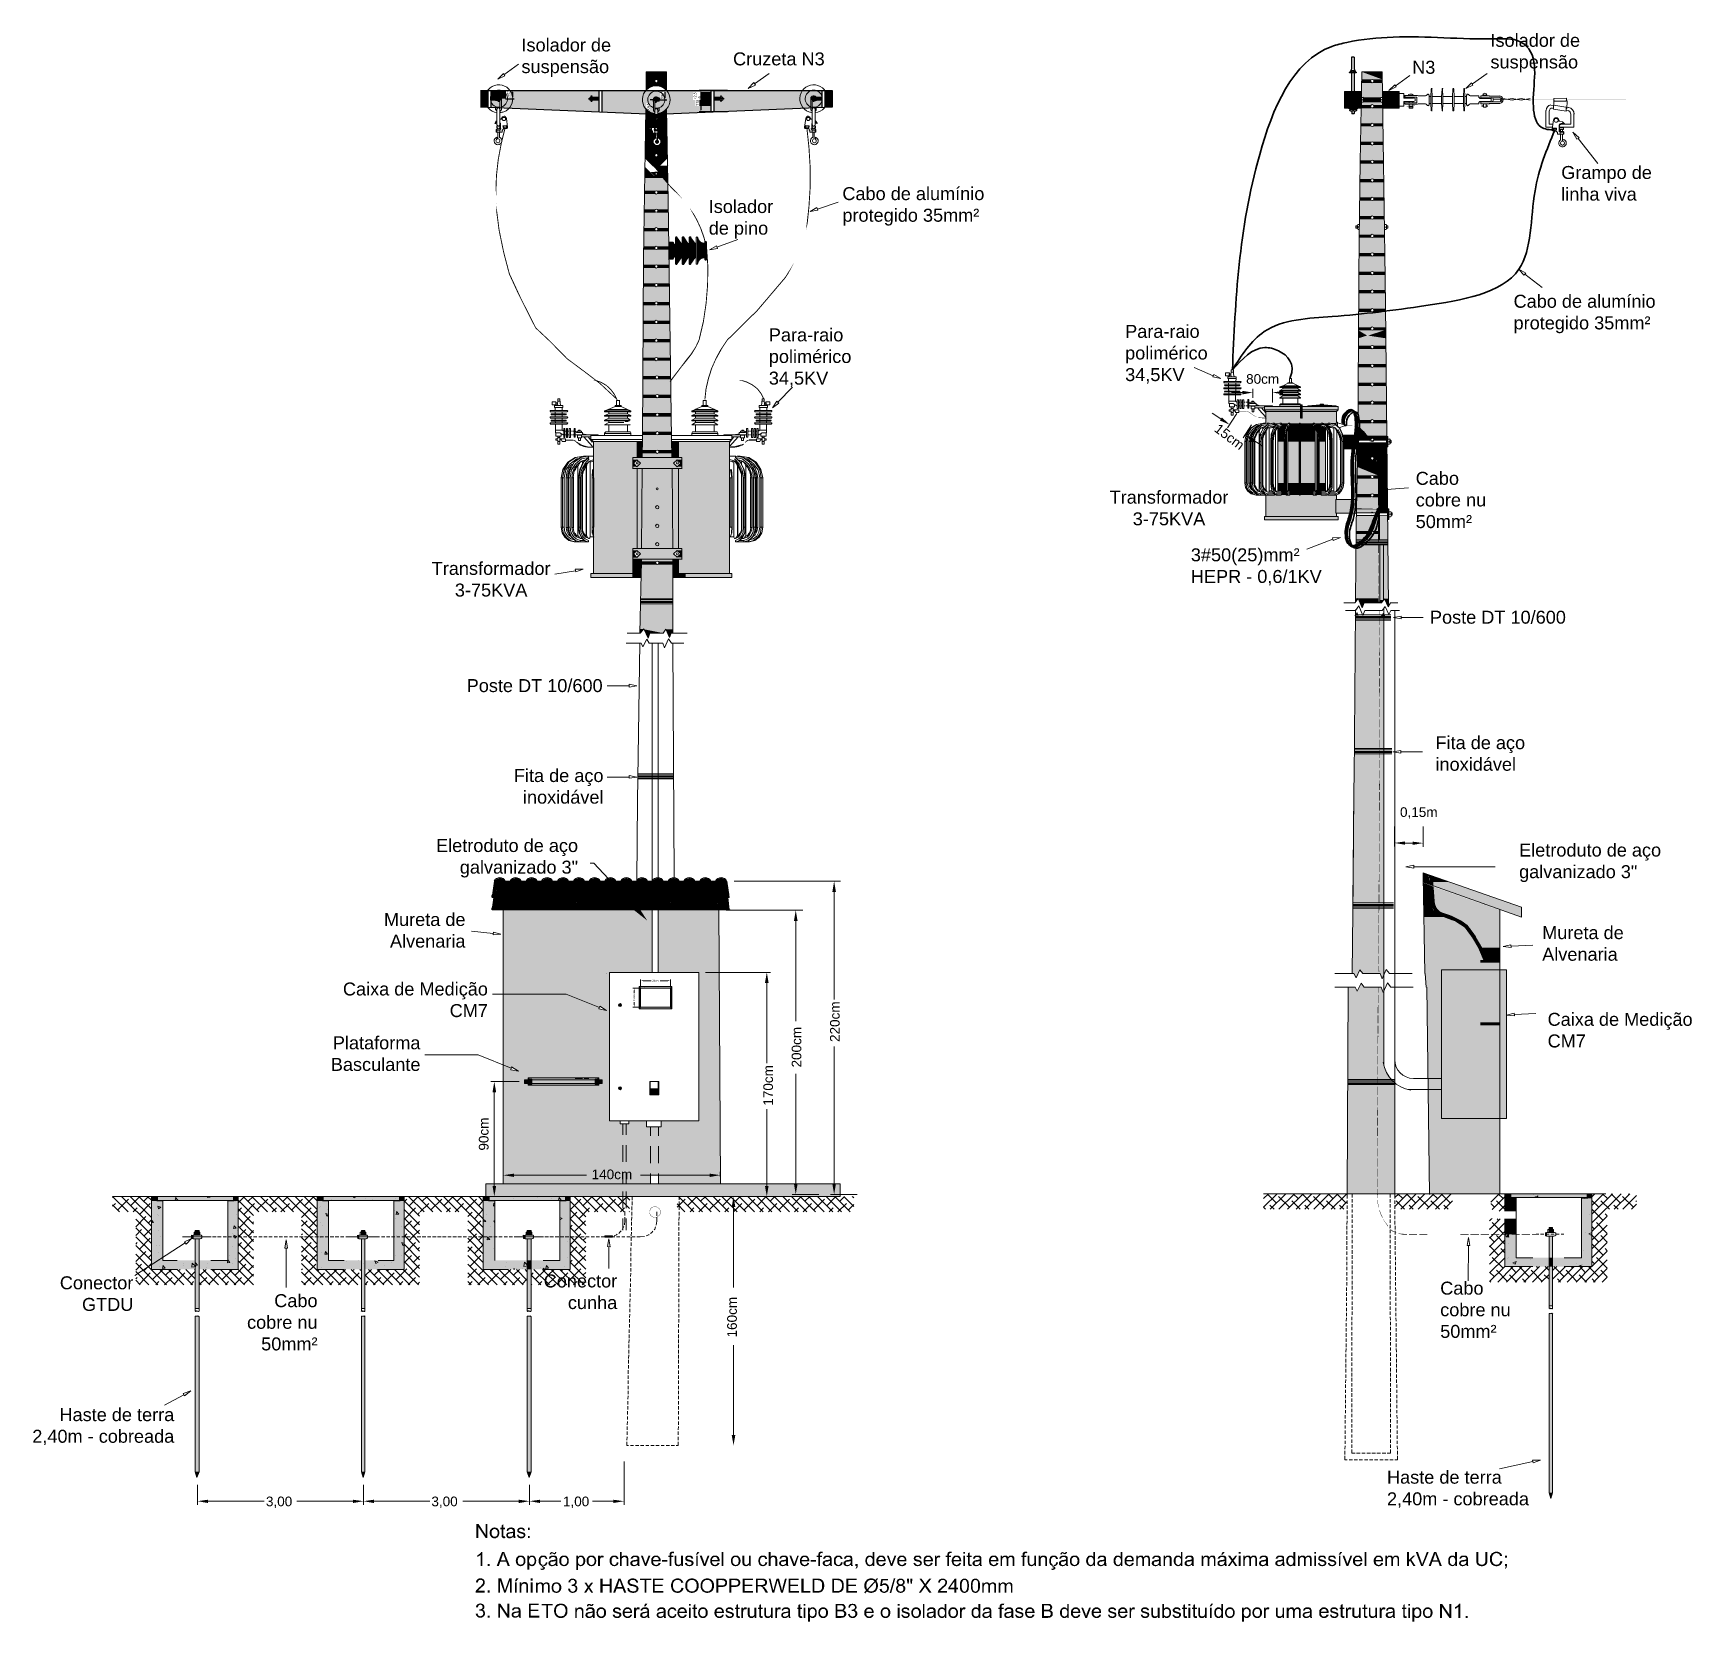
# Model space of a CAD drawing. Header units: millimetres. Extents: x 3949 to 6037, y -1956 to 1273.
# Drawn here: x 4734.7 to 5004.6, y -1666.8 to -1408.2 of the extents above; entities that cross this region are included whole.
import ezdxf

# ---------------------------------------------------------------- set-up
doc = ezdxf.new("R2010")
doc.units = ezdxf.units.MM
doc.linetypes.add('DASHED', pattern=[19.05, 12.7, -6.35])
doc.layers.add('PADRÃO DE ENTRADA', color=7, linetype='Continuous', lineweight=0)
doc.styles.add('ARIAL', font='arial.ttf')

msp = doc.modelspace()

# ---------------------------------------------------------------- texts
at = {"layer": 'PADRÃO DE ENTRADA', "color": 30, "style": 'ARIAL'}
for s, insert, char_height, width, attachment_point in [('Isolador de suspensão', (4814.14, -1409.09), 2.1108, 19.7883, 1), ('Isolador de suspensão', (4971.85, -1408.33), 2.1108, 19.7883, 1), ('Cruzeta N3', (4848.58, -1411.35), 2.111, 19.7883, 1), ('N3', (4959.11, -1412.72), 2.111, 4.7224, 1), ('Grampo de linha viva', (4983.37, -1429.84), 2.1108, 20.2598, 1), ('Cabo de alumínio protegido 35mm²', (4866.37, -1433.28), 2.1108, 23.5607, 1), ('Isolador de pino', (4844.62, -1435.38), 2.1108, 12.6144, 1), ('Cabo de alumínio protegido 35mm²', (4975.61, -1450.8), 2.1108, 23.5607, 1), ('Para-raio polimérico 34,5KV', (4854.4, -1456.27), 2.1108, 22.962, 1), ('Para-raio polimérico 34,5KV', (4912.39, -1455.7), 2.1108, 22.962, 1), ('80cm', (4932.08, -1463.71), 1.574, 18.3478, 1), ('Cabo cobre nu 50mm²', (4959.68, -1479.62), 2.1108, 15.147, 1), ('\\pxqc;Transformador \\P3-75KVA', (4917.02, -1482.69), 2.1108, 5.0219, 1), ('3#50(25)mm²\\PHEPR - 0,6/1KV', (4923.09, -1492.07), 2.1108, 24.7289, 1), ('\\pxqc;Transformador \\P3-75KVA', (4806.69, -1494.28), 2.1108, 5.0219, 1), ('Poste DT 10/600', (4962, -1502.22), 2.1108, 23.9845, 1), ('Poste DT 10/600', (4827.35, -1513.35), 2.1108, 22.856, 3), ('Fita de aço inoxidável', (4962.9, -1522.64), 2.1108, 16.9007, 1), ('Fita de aço inoxidável', (4827.49, -1527.99), 2.1108, 16.9007, 3), ('0,15m', (4957.13, -1534.21), 1.574, 18.3478, 1), ('Eletroduto de aço galvanizado 3"', (4823.35, -1539.38), 2.1108, 23.7217, 3), ('Eletroduto de aço galvanizado 3"', (4976.51, -1540.12), 2.1108, 23.5087, 1), ('Mureta de Alvenaria', (4805.03, -1551.42), 2.1108, 16.5298, 3), ('Mureta de Alvenaria', (4980.27, -1553.56), 2.1108, 16.5298, 1), ('Caixa de Medição\\PCM7', (4808.68, -1562.73), 2.1108, 28.8484, 3), ('Caixa de Medição\\PCM7', (4981.15, -1567.67), 2.1108, 28.8484, 1), ('Plataforma\\PBasculante', (4797.7, -1571.49), 2.111, 28.8484, 3), ('140cm', (4832.16, -1593.17), 1.574, 18.3478, 3), ('Conector GTDU', (4750.97, -1610.55), 2.1108, 5.0219, 3), ('Conector\\Pcunha', (4829.73, -1610.25), 2.111, 5.0219, 3), ('Cabo cobre nu 50mm²', (4963.67, -1611.42), 2.1108, 15.147, 1), ('Cabo cobre nu 50mm²', (4780.95, -1613.46), 2.1108, 15.147, 3), ('Haste de terra 2,40m - cobreada', (4757.63, -1632.01), 2.1108, 24.2071, 3), ('Haste de terra 2,40m - cobreada', (4955.01, -1642.19), 2.1108, 24.2071, 1), ('3,00', (4776.83, -1646.4), 1.574, 18.3478, 3), ('3,00', (4803.76, -1646.4), 1.574, 18.3478, 3), ('1,00', (4825.17, -1646.4), 1.574, 18.3478, 3)]:
    msp.add_mtext(s, dxfattribs=dict(at, insert=insert, char_height=char_height, width=width, attachment_point=attachment_point))
at = {"layer": 'PADRÃO DE ENTRADA', "color": 30, "char_height": 1.574, "width": 18.3478, "style": 'ARIAL'}
for s, insert, attachment_point, rotation in [('15cm', (4927.71, -1471.65), 1, 322.7837), ('220cm', (4865.95, -1572.41), 7, 90), ('200cm', (4859.71, -1576.56), 7, 90), ('170cm', (4855.1, -1582.78), 7, 90), ('90cm', (4808.8, -1590.09), 7, 90), ('160cm', (4847.62, -1620.5), 1, 90)]:
    msp.add_mtext(s, dxfattribs=dict(at, insert=insert, attachment_point=attachment_point, rotation=rotation))

# ---------------------------------------------------------------- hatches: boundary and pattern name
at = {"layer": 'PADRÃO DE ENTRADA', "transparency": 33554559}
for color, points in [(256, [(4811.73, -1417.6), (4811.73, -1417.63), (4811.74, -1417.65), (4811.75, -1417.65), (4811.77, -1417.66), (4811.77, -1417.66), (4811.78, -1417.67), (4811.79, -1417.69), (4811.79, -1417.69), (4811.8, -1417.7), (4811.8, -1417.71), (4811.82, -1417.72), (4811.82, -1417.72), (4811.83, -1417.66), (4812.16, -1417.66), (4812.16, -1417.6)]), (256, [(4811.73, -1418.3), (4811.73, -1418.33), (4811.74, -1418.34), (4811.74, -1418.37), (4811.75, -1418.37), (4811.75, -1418.38), (4811.77, -1418.39), (4811.78, -1418.4), (4811.78, -1418.26), (4811.79, -1418.26), (4811.8, -1418.25), (4811.8, -1418.24), (4811.83, -1418.24), (4811.83, -1418.23), (4811.89, -1418.23), (4811.9, -1418.21), (4811.99, -1418.21), (4812, -1418.23), (4812.07, -1418.23), (4812.07, -1418.24), (4812.08, -1418.24), (4812.09, -1418.24), (4812.09, -1418.25), (4812.11, -1418.26), (4812.12, -1418.28), (4812.12, -1418.3), (4812.12, -1418.21), (4812.11, -1418.2), (4812.11, -1418.2), (4812.09, -1418.19), (4812.08, -1418.19), (4812.07, -1418.18), (4812.03, -1418.18), (4812.03, -1418.18), (4812.02, -1418.16), (4811.94, -1418.16), (4811.88, -1418.16), (4811.87, -1418.18), (4811.84, -1418.18), (4811.83, -1418.18), (4811.82, -1418.19), (4811.8, -1418.19), (4811.79, -1418.2), (4811.78, -1418.2), (4811.78, -1418.21), (4811.77, -1418.21), (4811.75, -1418.23), (4811.75, -1418.24), (4811.74, -1418.24), (4811.74, -1418.26), (4811.73, -1418.28), (4811.73, -1418.29)]), (256, [(4811.73, -1418.64), (4811.73, -1418.67), (4811.74, -1418.68), (4811.74, -1418.72), (4811.75, -1418.72), (4811.75, -1418.73), (4811.77, -1418.73), (4811.77, -1418.74), (4811.78, -1418.64), (4811.78, -1418.62), (4811.79, -1418.6), (4811.79, -1418.59), (4811.8, -1418.59), (4811.82, -1418.58), (4811.84, -1418.58), (4811.87, -1418.58), (4811.88, -1418.59), (4811.89, -1418.59), (4811.89, -1418.6), (4811.9, -1418.62), (4811.9, -1418.67), (4811.92, -1418.57), (4811.9, -1418.55), (4811.9, -1418.54), (4811.89, -1418.54), (4811.89, -1418.54), (4811.88, -1418.53), (4811.79, -1418.53), (4811.79, -1418.54), (4811.78, -1418.54), (4811.78, -1418.55), (4811.77, -1418.55), (4811.75, -1418.57), (4811.75, -1418.58), (4811.74, -1418.58), (4811.74, -1418.62), (4811.73, -1418.63)]), (256, [(4811.77, -1418.74), (4811.78, -1418.74), (4811.78, -1418.76), (4811.79, -1418.76), (4811.8, -1418.77), (4811.83, -1418.77), (4811.84, -1418.78), (4811.85, -1418.72), (4811.82, -1418.72), (4811.8, -1418.71), (4811.8, -1418.71), (4811.79, -1418.69), (4811.79, -1418.69), (4811.78, -1418.68), (4811.78, -1418.64)]), (256, [(4811.78, -1418.4), (4811.78, -1418.4), (4811.79, -1418.42), (4811.82, -1418.42), (4811.83, -1418.43), (4811.85, -1418.43), (4811.85, -1418.43), (4811.87, -1418.44), (4812.02, -1418.44), (4812.03, -1418.43), (4812.08, -1418.43), (4812.09, -1418.42), (4812.11, -1418.42), (4812.12, -1418.4), (4812.12, -1418.39), (4812.13, -1418.39), (4812.14, -1418.38), (4812.14, -1418.37), (4812.16, -1418.37), (4812.16, -1418.33), (4812.17, -1418.31), (4812.17, -1418.29), (4812.16, -1418.28), (4812.16, -1418.24), (4812.14, -1418.24), (4812.14, -1418.23), (4812.13, -1418.23), (4812.13, -1418.21), (4812.12, -1418.21), (4812.12, -1418.33), (4812.11, -1418.34), (4812.11, -1418.35), (4812.09, -1418.35), (4812.08, -1418.37), (4812.07, -1418.37), (4812.07, -1418.38), (4812.02, -1418.38), (4812, -1418.39), (4811.94, -1418.39), (4811.88, -1418.39), (4811.87, -1418.38), (4811.84, -1418.38), (4811.83, -1418.38), (4811.82, -1418.37), (4811.8, -1418.37), (4811.79, -1418.35), (4811.79, -1418.34), (4811.78, -1418.34), (4811.78, -1418.3)]), (256, [(4811.8, -1417.95), (4811.8, -1418), (4811.92, -1418), (4811.92, -1418.11), (4811.97, -1418.11), (4811.97, -1418), (4812.08, -1418), (4812.08, -1417.95), (4811.97, -1417.95), (4811.97, -1417.84), (4811.92, -1417.84), (4811.92, -1417.95)]), (256, [(4811.82, -1417.72), (4811.83, -1417.74), (4811.83, -1417.75), (4811.84, -1417.76), (4811.89, -1417.76), (4811.89, -1417.76), (4811.88, -1417.75), (4811.88, -1417.72), (4811.87, -1417.71), (4811.87, -1417.71), (4811.85, -1417.7), (4811.85, -1417.7), (4811.84, -1417.69), (4811.84, -1417.67), (4811.83, -1417.66), (4811.83, -1417.66)]), (256, [(4811.9, -1418.67), (4811.95, -1418.68), (4811.95, -1418.64), (4811.94, -1418.54), (4811.94, -1418.55), (4811.93, -1418.55), (4811.93, -1418.58), (4811.92, -1418.57), (4811.92, -1418.57)]), (256, [(4811.94, -1418.54), (4811.95, -1418.64), (4811.95, -1418.6), (4811.97, -1418.59), (4811.97, -1418.58), (4811.98, -1418.58), (4811.99, -1418.57), (4812, -1418.57), (4812.02, -1418.55), (4812.03, -1418.55), (4812.04, -1418.55), (4812.06, -1418.57), (4812.08, -1418.57), (4812.08, -1418.58), (4812.09, -1418.58), (4812.11, -1418.59), (4812.11, -1418.6), (4812.12, -1418.62), (4812.12, -1418.74), (4812.13, -1418.74), (4812.13, -1418.73), (4812.14, -1418.73), (4812.14, -1418.72), (4812.16, -1418.71), (4812.16, -1418.67), (4812.17, -1418.65), (4812.17, -1418.63), (4812.16, -1418.62), (4812.16, -1418.58), (4812.14, -1418.57), (4812.14, -1418.57), (4812.13, -1418.55), (4812.13, -1418.54), (4812.12, -1418.54), (4812.12, -1418.53), (4812.11, -1418.53), (4812.09, -1418.52), (4812.08, -1418.52), (4812.08, -1418.52), (4812.07, -1418.5), (4812.03, -1418.5), (4811.99, -1418.5), (4811.98, -1418.52), (4811.97, -1418.52), (4811.97, -1418.53), (4811.95, -1418.53)]), (256, [(4812.04, -1418.73), (4812.04, -1418.78), (4812.07, -1418.78), (4812.07, -1418.78), (4812.08, -1418.77), (4812.09, -1418.77), (4812.11, -1418.76), (4812.12, -1418.76), (4812.12, -1418.64), (4812.12, -1418.68), (4812.11, -1418.69), (4812.11, -1418.71), (4812.09, -1418.71), (4812.08, -1418.72), (4812.07, -1418.72), (4812.06, -1418.73)]), (256, [(4834.53, -1419.76), (4834.53, -1419.8), (4834.54, -1419.81), (4834.55, -1419.81), (4834.57, -1419.83), (4834.57, -1419.83), (4834.58, -1419.84), (4834.59, -1419.85), (4834.59, -1419.85), (4834.6, -1419.86), (4834.6, -1419.88), (4834.62, -1419.89), (4834.62, -1419.89), (4834.63, -1419.83), (4834.96, -1419.83), (4834.96, -1419.76)]), (256, [(4834.62, -1419.89), (4834.63, -1419.9), (4834.63, -1419.91), (4834.64, -1419.93), (4834.69, -1419.93), (4834.69, -1419.93), (4834.68, -1419.91), (4834.68, -1419.89), (4834.67, -1419.88), (4834.67, -1419.88), (4834.65, -1419.86), (4834.65, -1419.86), (4834.64, -1419.85), (4834.64, -1419.84), (4834.63, -1419.83), (4834.63, -1419.83)]), (256, [(4836.83, -1417.75), (4836.83, -1417.79), (4836.85, -1417.8), (4836.86, -1417.8), (4836.87, -1417.81), (4836.87, -1417.81), (4836.88, -1417.82), (4836.9, -1417.84), (4836.9, -1417.84), (4836.91, -1417.85), (4836.91, -1417.86), (4836.92, -1417.87), (4836.92, -1417.87), (4836.93, -1417.81), (4837.26, -1417.81), (4837.26, -1417.75)]), (256, [(4836.83, -1418.45), (4836.83, -1418.48), (4836.85, -1418.49), (4836.85, -1418.52), (4836.86, -1418.52), (4836.86, -1418.53), (4836.87, -1418.54), (4836.88, -1418.55), (4836.88, -1418.42), (4836.9, -1418.42), (4836.91, -1418.4), (4836.91, -1418.39), (4836.93, -1418.39), (4836.93, -1418.38), (4837, -1418.38), (4837.01, -1418.37), (4837.1, -1418.37), (4837.11, -1418.38), (4837.17, -1418.38), (4837.17, -1418.39), (4837.19, -1418.39), (4837.2, -1418.39), (4837.2, -1418.4), (4837.21, -1418.42), (4837.22, -1418.43), (4837.22, -1418.45), (4837.22, -1418.37), (4837.21, -1418.35), (4837.21, -1418.35), (4837.2, -1418.34), (4837.19, -1418.34), (4837.17, -1418.33), (4837.14, -1418.33), (4837.14, -1418.33), (4837.12, -1418.31), (4837.05, -1418.31), (4836.98, -1418.31), (4836.97, -1418.33), (4836.95, -1418.33), (4836.93, -1418.33), (4836.92, -1418.34), (4836.91, -1418.34), (4836.9, -1418.35), (4836.88, -1418.35), (4836.88, -1418.37), (4836.87, -1418.37), (4836.86, -1418.38), (4836.86, -1418.39), (4836.85, -1418.39), (4836.85, -1418.42), (4836.83, -1418.43), (4836.83, -1418.44)]), (256, [(4836.85, -1418.67), (4836.85, -1418.88), (4837.06, -1418.92), (4837.07, -1418.87), (4837.06, -1418.87), (4837.05, -1418.86), (4837.05, -1418.86), (4837.03, -1418.84), (4837.03, -1418.82), (4837.02, -1418.81), (4837.02, -1418.69), (4837.01, -1418.69), (4837.01, -1418.87), (4836.9, -1418.84), (4836.9, -1418.67)]), (256, [(4836.88, -1418.55), (4836.88, -1418.55), (4836.9, -1418.57), (4836.92, -1418.57), (4836.93, -1418.58), (4836.96, -1418.58), (4836.96, -1418.58), (4836.97, -1418.59), (4837.12, -1418.59), (4837.14, -1418.58), (4837.19, -1418.58), (4837.2, -1418.57), (4837.21, -1418.57), (4837.22, -1418.55), (4837.22, -1418.54), (4837.24, -1418.54), (4837.25, -1418.53), (4837.25, -1418.52), (4837.26, -1418.52), (4837.26, -1418.48), (4837.27, -1418.47), (4837.27, -1418.44), (4837.26, -1418.43), (4837.26, -1418.39), (4837.25, -1418.39), (4837.25, -1418.38), (4837.24, -1418.38), (4837.24, -1418.37), (4837.22, -1418.37), (4837.22, -1418.48), (4837.21, -1418.49), (4837.21, -1418.5), (4837.2, -1418.5), (4837.19, -1418.52), (4837.17, -1418.52), (4837.17, -1418.53), (4837.12, -1418.53), (4837.11, -1418.54), (4837.05, -1418.54), (4836.98, -1418.54), (4836.97, -1418.53), (4836.95, -1418.53), (4836.93, -1418.53), (4836.92, -1418.52), (4836.91, -1418.52), (4836.9, -1418.5), (4836.9, -1418.49), (4836.88, -1418.49), (4836.88, -1418.45)]), (256, [(4836.91, -1418.1), (4836.91, -1418.15), (4837.02, -1418.15), (4837.02, -1418.26), (4837.07, -1418.26), (4837.07, -1418.15), (4837.19, -1418.15), (4837.19, -1418.1), (4837.07, -1418.1), (4837.07, -1417.99), (4837.02, -1417.99), (4837.02, -1418.1)]), (256, [(4836.92, -1417.87), (4836.93, -1417.89), (4836.93, -1417.9), (4836.95, -1417.91), (4837, -1417.91), (4837, -1417.91), (4836.98, -1417.9), (4836.98, -1417.87), (4836.97, -1417.86), (4836.97, -1417.86), (4836.96, -1417.85), (4836.96, -1417.85), (4836.95, -1417.84), (4836.95, -1417.82), (4836.93, -1417.81), (4836.93, -1417.81)]), (256, [(4836.98, -1418.78), (4836.98, -1418.83), (4837, -1418.84), (4837, -1418.86), (4837.01, -1418.87), (4837.01, -1418.69), (4837.01, -1418.71), (4837, -1418.72), (4837, -1418.73), (4836.98, -1418.74), (4836.98, -1418.77)]), (256, [(4837.02, -1418.69), (4837.02, -1418.79), (4837.02, -1418.78), (4837.03, -1418.77), (4837.03, -1418.74), (4837.05, -1418.74), (4837.05, -1418.73), (4837.06, -1418.73), (4837.06, -1418.72), (4837.08, -1418.72), (4837.1, -1418.71), (4837.12, -1418.71), (4837.15, -1418.71), (4837.16, -1418.72), (4837.19, -1418.72), (4837.19, -1418.73), (4837.2, -1418.73), (4837.2, -1418.73), (4837.21, -1418.74), (4837.21, -1418.76), (4837.22, -1418.77), (4837.22, -1418.79), (4837.22, -1418.69), (4837.21, -1418.68), (4837.21, -1418.68), (4837.2, -1418.67), (4837.17, -1418.67), (4837.16, -1418.65), (4837.15, -1418.65), (4837.06, -1418.65), (4837.06, -1418.67), (4837.05, -1418.67), (4837.03, -1418.68), (4837.02, -1418.68)]), (256, [(4837.15, -1418.88), (4837.15, -1418.93), (4837.17, -1418.93), (4837.17, -1418.93), (4837.19, -1418.92), (4837.2, -1418.92), (4837.21, -1418.91), (4837.22, -1418.91), (4837.22, -1418.89), (4837.24, -1418.89), (4837.24, -1418.88), (4837.25, -1418.87), (4837.25, -1418.87), (4837.26, -1418.86), (4837.26, -1418.82), (4837.27, -1418.81), (4837.27, -1418.78), (4837.26, -1418.77), (4837.26, -1418.74), (4837.25, -1418.73), (4837.25, -1418.72), (4837.24, -1418.71), (4837.24, -1418.71), (4837.22, -1418.69), (4837.22, -1418.83), (4837.21, -1418.84), (4837.21, -1418.84), (4837.2, -1418.86), (4837.19, -1418.86), (4837.19, -1418.87), (4837.17, -1418.87), (4837.16, -1418.88)]), (256, [(4842.17, -1418.52), (4842.17, -1418.55), (4842.18, -1418.57), (4842.18, -1418.58), (4842.2, -1418.59), (4842.2, -1418.6), (4842.21, -1418.62), (4842.21, -1418.62), (4842.22, -1418.63), (4842.23, -1418.63), (4842.23, -1418.64), (4842.27, -1418.64), (4842.28, -1418.65), (4842.3, -1418.65), (4842.3, -1418.6), (4842.28, -1418.6), (4842.27, -1418.59), (4842.26, -1418.59), (4842.25, -1418.58), (4842.23, -1418.58), (4842.23, -1418.57), (4842.22, -1418.55), (4842.22, -1418.42), (4842.21, -1418.42), (4842.21, -1418.42), (4842.2, -1418.43), (4842.2, -1418.44), (4842.18, -1418.44), (4842.18, -1418.48), (4842.17, -1418.49), (4842.17, -1418.5)]), (256, [(4842.18, -1417.9), (4842.18, -1418.11), (4842.4, -1418.15), (4842.41, -1418.1), (4842.4, -1418.1), (4842.39, -1418.09), (4842.39, -1418.09), (4842.37, -1418.08), (4842.37, -1418.05), (4842.36, -1418.04), (4842.36, -1417.92), (4842.35, -1417.92), (4842.35, -1418.1), (4842.23, -1418.08), (4842.23, -1417.9)]), (256, [(4842.22, -1418.42), (4842.22, -1418.52), (4842.22, -1418.48), (4842.23, -1418.47), (4842.23, -1418.45), (4842.25, -1418.45), (4842.26, -1418.44), (4842.28, -1418.44), (4842.33, -1418.44), (4842.35, -1418.45), (4842.35, -1418.47), (4842.36, -1418.47), (4842.36, -1418.47), (4842.37, -1418.48), (4842.39, -1418.48), (4842.39, -1418.49), (4842.4, -1418.5), (4842.41, -1418.5), (4842.41, -1418.52), (4842.42, -1418.53), (4842.44, -1418.54), (4842.45, -1418.55), (4842.45, -1418.57), (4842.46, -1418.58), (4842.47, -1418.58), (4842.47, -1418.59), (4842.49, -1418.6), (4842.49, -1418.6), (4842.5, -1418.62), (4842.51, -1418.62), (4842.51, -1418.63), (4842.52, -1418.63), (4842.54, -1418.64), (4842.55, -1418.64), (4842.55, -1418.65), (4842.56, -1418.65), (4842.57, -1418.65), (4842.59, -1418.67), (4842.6, -1418.67), (4842.6, -1418.38), (4842.55, -1418.38), (4842.55, -1418.59), (4842.54, -1418.58), (4842.54, -1418.58), (4842.52, -1418.57), (4842.52, -1418.57), (4842.51, -1418.55), (4842.51, -1418.55), (4842.5, -1418.54), (4842.49, -1418.53), (4842.47, -1418.52), (4842.47, -1418.5), (4842.46, -1418.5), (4842.46, -1418.49), (4842.45, -1418.48), (4842.44, -1418.48), (4842.42, -1418.47), (4842.42, -1418.45), (4842.41, -1418.44), (4842.41, -1418.44), (4842.4, -1418.43), (4842.39, -1418.43), (4842.39, -1418.42), (4842.37, -1418.42), (4842.36, -1418.4), (4842.35, -1418.4), (4842.35, -1418.39), (4842.31, -1418.39), (4842.3, -1418.38), (4842.28, -1418.38), (4842.28, -1418.38), (4842.27, -1418.39), (4842.25, -1418.39), (4842.23, -1418.4), (4842.22, -1418.4)]), (256, [(4842.25, -1418.82), (4842.25, -1418.87), (4842.36, -1418.87), (4842.36, -1418.98), (4842.41, -1418.98), (4842.41, -1418.87), (4842.54, -1418.87), (4842.54, -1418.82), (4842.41, -1418.82), (4842.41, -1418.71), (4842.36, -1418.71), (4842.36, -1418.82)]), (256, [(4842.32, -1418.01), (4842.32, -1418.06), (4842.33, -1418.08), (4842.33, -1418.09), (4842.35, -1418.1), (4842.35, -1417.92), (4842.35, -1417.94), (4842.33, -1417.95), (4842.33, -1417.96), (4842.32, -1417.97), (4842.32, -1418)]), (256, [(4842.36, -1417.92), (4842.36, -1418.03), (4842.36, -1418.01), (4842.37, -1418), (4842.37, -1417.97), (4842.39, -1417.97), (4842.39, -1417.96), (4842.4, -1417.96), (4842.4, -1417.95), (4842.42, -1417.95), (4842.44, -1417.94), (4842.46, -1417.94), (4842.49, -1417.94), (4842.5, -1417.95), (4842.52, -1417.95), (4842.52, -1417.96), (4842.54, -1417.96), (4842.54, -1417.96), (4842.55, -1417.97), (4842.55, -1417.99), (4842.56, -1418), (4842.56, -1418.03), (4842.56, -1417.92), (4842.55, -1417.91), (4842.55, -1417.91), (4842.54, -1417.9), (4842.51, -1417.9), (4842.5, -1417.89), (4842.49, -1417.89), (4842.4, -1417.89), (4842.4, -1417.9), (4842.39, -1417.9), (4842.37, -1417.91), (4842.36, -1417.91)]), (256, [(4842.49, -1418.11), (4842.49, -1418.16), (4842.51, -1418.16), (4842.51, -1418.16), (4842.52, -1418.15), (4842.54, -1418.15), (4842.55, -1418.14), (4842.56, -1418.14), (4842.56, -1418.13), (4842.57, -1418.13), (4842.57, -1418.11), (4842.59, -1418.1), (4842.59, -1418.1), (4842.6, -1418.09), (4842.6, -1418.05), (4842.61, -1418.04), (4842.61, -1418.01), (4842.6, -1418), (4842.6, -1417.97), (4842.59, -1417.96), (4842.59, -1417.95), (4842.57, -1417.94), (4842.57, -1417.94), (4842.56, -1417.92), (4842.56, -1418.06), (4842.55, -1418.08), (4842.55, -1418.08), (4842.54, -1418.09), (4842.52, -1418.09), (4842.52, -1418.1), (4842.51, -1418.1), (4842.5, -1418.11)]), (256, [(4842.54, -1418.24), (4842.54, -1418.3), (4842.6, -1418.3), (4842.6, -1418.26), (4842.61, -1418.28), (4842.62, -1418.28), (4842.64, -1418.28), (4842.65, -1418.29), (4842.65, -1418.29), (4842.66, -1418.3), (4842.69, -1418.29), (4842.69, -1418.29), (4842.67, -1418.28), (4842.67, -1418.26), (4842.66, -1418.26), (4842.65, -1418.25), (4842.64, -1418.25), (4842.62, -1418.24), (4842.6, -1418.24)]), (256, [(4842.54, -1419.49), (4842.54, -1419.52), (4842.55, -1419.54), (4842.56, -1419.54), (4842.57, -1419.55), (4842.57, -1419.55), (4842.59, -1419.56), (4842.6, -1419.57), (4842.6, -1419.57), (4842.61, -1419.59), (4842.61, -1419.6), (4842.62, -1419.61), (4842.62, -1419.61), (4842.64, -1419.55), (4842.96, -1419.55), (4842.96, -1419.49)]), (256, [(4842.54, -1419.81), (4842.54, -1419.85), (4842.55, -1419.86), (4842.56, -1419.86), (4842.57, -1419.88), (4842.57, -1419.88), (4842.59, -1419.89), (4842.6, -1419.9), (4842.6, -1419.9), (4842.61, -1419.91), (4842.61, -1419.93), (4842.62, -1419.94), (4842.62, -1419.94), (4842.64, -1419.88), (4842.96, -1419.88), (4842.96, -1419.81)]), (256, [(4842.55, -1419.1), (4842.55, -1419.31), (4842.76, -1419.35), (4842.78, -1419.3), (4842.76, -1419.3), (4842.75, -1419.28), (4842.75, -1419.28), (4842.74, -1419.27), (4842.74, -1419.25), (4842.73, -1419.23), (4842.73, -1419.12), (4842.71, -1419.12), (4842.71, -1419.3), (4842.6, -1419.27), (4842.6, -1419.1)]), (256, [(4842.62, -1419.61), (4842.64, -1419.62), (4842.64, -1419.64), (4842.65, -1419.65), (4842.7, -1419.65), (4842.7, -1419.65), (4842.69, -1419.64), (4842.69, -1419.61), (4842.67, -1419.6), (4842.67, -1419.6), (4842.66, -1419.59), (4842.66, -1419.59), (4842.65, -1419.57), (4842.65, -1419.56), (4842.64, -1419.55), (4842.64, -1419.55)]), (256, [(4842.62, -1419.94), (4842.64, -1419.95), (4842.64, -1419.96), (4842.65, -1419.98), (4842.7, -1419.98), (4842.7, -1419.98), (4842.69, -1419.96), (4842.69, -1419.94), (4842.67, -1419.93), (4842.67, -1419.93), (4842.66, -1419.91), (4842.66, -1419.91), (4842.65, -1419.9), (4842.65, -1419.89), (4842.64, -1419.88), (4842.64, -1419.88)]), (256, [(4842.69, -1419.21), (4842.69, -1419.26), (4842.7, -1419.27), (4842.7, -1419.28), (4842.71, -1419.3), (4842.71, -1419.12), (4842.71, -1419.13), (4842.7, -1419.15), (4842.7, -1419.16), (4842.69, -1419.17), (4842.69, -1419.2)]), (256, [(4842.73, -1419.12), (4842.73, -1419.22), (4842.73, -1419.21), (4842.74, -1419.2), (4842.74, -1419.17), (4842.75, -1419.17), (4842.75, -1419.16), (4842.76, -1419.16), (4842.76, -1419.15), (4842.79, -1419.15), (4842.8, -1419.13), (4842.83, -1419.13), (4842.85, -1419.13), (4842.86, -1419.15), (4842.89, -1419.15), (4842.89, -1419.16), (4842.9, -1419.16), (4842.9, -1419.16), (4842.91, -1419.17), (4842.91, -1419.18), (4842.93, -1419.2), (4842.93, -1419.22), (4842.93, -1419.12), (4842.91, -1419.11), (4842.91, -1419.11), (4842.9, -1419.1), (4842.88, -1419.1), (4842.86, -1419.08), (4842.85, -1419.08), (4842.76, -1419.08), (4842.76, -1419.1), (4842.75, -1419.1), (4842.74, -1419.11), (4842.73, -1419.11)]), (256, [(4842.85, -1419.31), (4842.85, -1419.36), (4842.88, -1419.36), (4842.88, -1419.36), (4842.89, -1419.35), (4842.9, -1419.35), (4842.91, -1419.33), (4842.93, -1419.33), (4842.93, -1419.32), (4842.94, -1419.32), (4842.94, -1419.31), (4842.95, -1419.3), (4842.95, -1419.3), (4842.96, -1419.28), (4842.96, -1419.25), (4842.98, -1419.23), (4842.98, -1419.21), (4842.96, -1419.2), (4842.96, -1419.17), (4842.95, -1419.16), (4842.95, -1419.15), (4842.94, -1419.13), (4842.94, -1419.13), (4842.93, -1419.12), (4842.93, -1419.26), (4842.91, -1419.27), (4842.91, -1419.27), (4842.9, -1419.28), (4842.89, -1419.28), (4842.89, -1419.3), (4842.88, -1419.3), (4842.86, -1419.31)]), (256, [(4842.88, -1418.65), (4842.88, -1418.68), (4842.89, -1418.69), (4842.89, -1418.72), (4842.9, -1418.72), (4842.9, -1418.73), (4842.91, -1418.74), (4842.93, -1418.76), (4842.93, -1418.62), (4842.94, -1418.62), (4842.95, -1418.6), (4842.95, -1418.59), (4842.98, -1418.59), (4842.98, -1418.58), (4843.04, -1418.58), (4843.05, -1418.57), (4843.14, -1418.57), (4843.15, -1418.58), (4843.22, -1418.58), (4843.22, -1418.59), (4843.23, -1418.59), (4843.24, -1418.59), (4843.24, -1418.6), (4843.25, -1418.62), (4843.27, -1418.63), (4843.27, -1418.65), (4843.27, -1418.57), (4843.25, -1418.55), (4843.25, -1418.55), (4843.24, -1418.54), (4843.23, -1418.54), (4843.22, -1418.53), (4843.18, -1418.53), (4843.18, -1418.53), (4843.17, -1418.52), (4843.09, -1418.52), (4843.03, -1418.52), (4843.01, -1418.53), (4842.99, -1418.53), (4842.98, -1418.53), (4842.96, -1418.54), (4842.95, -1418.54), (4842.94, -1418.55), (4842.93, -1418.55), (4842.93, -1418.57), (4842.91, -1418.57), (4842.9, -1418.58), (4842.9, -1418.59), (4842.89, -1418.59), (4842.89, -1418.62), (4842.88, -1418.63), (4842.88, -1418.64)]), (256, [(4842.93, -1418.76), (4842.93, -1418.76), (4842.94, -1418.77), (4842.96, -1418.77), (4842.98, -1418.78), (4843, -1418.78), (4843, -1418.78), (4843.01, -1418.79), (4843.17, -1418.79), (4843.18, -1418.78), (4843.23, -1418.78), (4843.24, -1418.77), (4843.25, -1418.77), (4843.27, -1418.76), (4843.27, -1418.74), (4843.28, -1418.74), (4843.29, -1418.73), (4843.29, -1418.72), (4843.3, -1418.72), (4843.3, -1418.68), (4843.32, -1418.67), (4843.32, -1418.64), (4843.3, -1418.63), (4843.3, -1418.59), (4843.29, -1418.59), (4843.29, -1418.58), (4843.28, -1418.58), (4843.28, -1418.57), (4843.27, -1418.57), (4843.27, -1418.68), (4843.25, -1418.69), (4843.25, -1418.71), (4843.24, -1418.71), (4843.23, -1418.72), (4843.22, -1418.72), (4843.22, -1418.73), (4843.17, -1418.73), (4843.15, -1418.74), (4843.09, -1418.74), (4843.03, -1418.74), (4843.01, -1418.73), (4842.99, -1418.73), (4842.98, -1418.73), (4842.96, -1418.72), (4842.95, -1418.72), (4842.94, -1418.71), (4842.94, -1418.69), (4842.93, -1418.69), (4842.93, -1418.65)]), (256, [(4834.53, -1420.47), (4834.53, -1420.49), (4834.54, -1420.51), (4834.54, -1420.53), (4834.55, -1420.53), (4834.55, -1420.54), (4834.57, -1420.56), (4834.58, -1420.57), (4834.58, -1420.43), (4834.59, -1420.43), (4834.6, -1420.42), (4834.6, -1420.4), (4834.63, -1420.4), (4834.63, -1420.39), (4834.69, -1420.39), (4834.71, -1420.38), (4834.79, -1420.38), (4834.81, -1420.39), (4834.87, -1420.39), (4834.87, -1420.4), (4834.88, -1420.4), (4834.89, -1420.4), (4834.89, -1420.42), (4834.91, -1420.43), (4834.92, -1420.44), (4834.92, -1420.47), (4834.92, -1420.38), (4834.91, -1420.37), (4834.91, -1420.37), (4834.89, -1420.35), (4834.88, -1420.35), (4834.87, -1420.34), (4834.83, -1420.34), (4834.83, -1420.34), (4834.82, -1420.33), (4834.74, -1420.33), (4834.68, -1420.33), (4834.67, -1420.34), (4834.64, -1420.34), (4834.63, -1420.34), (4834.62, -1420.35), (4834.6, -1420.35), (4834.59, -1420.37), (4834.58, -1420.37), (4834.58, -1420.38), (4834.57, -1420.38), (4834.55, -1420.39), (4834.55, -1420.4), (4834.54, -1420.4), (4834.54, -1420.43), (4834.53, -1420.44), (4834.53, -1420.46)]), (256, [(4834.53, -1420.8), (4834.53, -1420.82), (4834.54, -1420.83), (4834.54, -1420.86), (4834.55, -1420.86), (4834.55, -1420.87), (4834.57, -1420.88), (4834.58, -1420.9), (4834.58, -1420.76), (4834.59, -1420.76), (4834.6, -1420.74), (4834.6, -1420.73), (4834.63, -1420.73), (4834.63, -1420.72), (4834.69, -1420.72), (4834.71, -1420.71), (4834.79, -1420.71), (4834.81, -1420.72), (4834.87, -1420.72), (4834.87, -1420.73), (4834.88, -1420.73), (4834.89, -1420.73), (4834.89, -1420.74), (4834.91, -1420.76), (4834.92, -1420.77), (4834.92, -1420.8), (4834.92, -1420.71), (4834.91, -1420.69), (4834.91, -1420.69), (4834.89, -1420.68), (4834.88, -1420.68), (4834.87, -1420.67), (4834.83, -1420.67), (4834.83, -1420.67), (4834.82, -1420.66), (4834.74, -1420.66), (4834.68, -1420.66), (4834.67, -1420.67), (4834.64, -1420.67), (4834.63, -1420.67), (4834.62, -1420.68), (4834.6, -1420.68), (4834.59, -1420.69), (4834.58, -1420.69), (4834.58, -1420.71), (4834.57, -1420.71), (4834.55, -1420.72), (4834.55, -1420.73), (4834.54, -1420.73), (4834.54, -1420.76), (4834.53, -1420.77), (4834.53, -1420.78)]), (256, [(4834.53, -1421.07), (4834.53, -1421.11), (4834.54, -1421.12), (4834.55, -1421.12), (4834.57, -1421.14), (4834.57, -1421.14), (4834.58, -1421.15), (4834.59, -1421.16), (4834.59, -1421.16), (4834.6, -1421.17), (4834.6, -1421.19), (4834.62, -1421.2), (4834.62, -1421.2), (4834.63, -1421.14), (4834.96, -1421.14), (4834.96, -1421.07)]), (256, [(4834.58, -1420.57), (4834.58, -1420.57), (4834.59, -1420.58), (4834.62, -1420.58), (4834.63, -1420.59), (4834.65, -1420.59), (4834.65, -1420.59), (4834.67, -1420.61), (4834.82, -1420.61), (4834.83, -1420.59), (4834.88, -1420.59), (4834.89, -1420.58), (4834.91, -1420.58), (4834.92, -1420.57), (4834.92, -1420.56), (4834.93, -1420.56), (4834.94, -1420.54), (4834.94, -1420.53), (4834.96, -1420.53), (4834.96, -1420.49), (4834.97, -1420.48), (4834.97, -1420.46), (4834.96, -1420.44), (4834.96, -1420.4), (4834.94, -1420.4), (4834.94, -1420.39), (4834.93, -1420.39), (4834.93, -1420.38), (4834.92, -1420.38), (4834.92, -1420.49), (4834.91, -1420.51), (4834.91, -1420.52), (4834.89, -1420.52), (4834.88, -1420.53), (4834.87, -1420.53), (4834.87, -1420.54), (4834.82, -1420.54), (4834.81, -1420.56), (4834.74, -1420.56), (4834.68, -1420.56), (4834.67, -1420.54), (4834.64, -1420.54), (4834.63, -1420.54), (4834.62, -1420.53), (4834.6, -1420.53), (4834.59, -1420.52), (4834.59, -1420.51), (4834.58, -1420.51), (4834.58, -1420.47)]), (256, [(4834.58, -1420.9), (4834.58, -1420.9), (4834.59, -1420.91), (4834.62, -1420.91), (4834.63, -1420.92), (4834.65, -1420.92), (4834.65, -1420.92), (4834.67, -1420.93), (4834.82, -1420.93), (4834.83, -1420.92), (4834.88, -1420.92), (4834.89, -1420.91), (4834.91, -1420.91), (4834.92, -1420.9), (4834.92, -1420.88), (4834.93, -1420.88), (4834.94, -1420.87), (4834.94, -1420.86), (4834.96, -1420.86), (4834.96, -1420.82), (4834.97, -1420.81), (4834.97, -1420.78), (4834.96, -1420.77), (4834.96, -1420.73), (4834.94, -1420.73), (4834.94, -1420.72), (4834.93, -1420.72), (4834.93, -1420.71), (4834.92, -1420.71), (4834.92, -1420.82), (4834.91, -1420.83), (4834.91, -1420.85), (4834.89, -1420.85), (4834.88, -1420.86), (4834.87, -1420.86), (4834.87, -1420.87), (4834.82, -1420.87), (4834.81, -1420.88), (4834.74, -1420.88), (4834.68, -1420.88), (4834.67, -1420.87), (4834.64, -1420.87), (4834.63, -1420.87), (4834.62, -1420.86), (4834.6, -1420.86), (4834.59, -1420.85), (4834.59, -1420.83), (4834.58, -1420.83), (4834.58, -1420.8)]), (256, [(4834.6, -1420.12), (4834.6, -1420.17), (4834.72, -1420.17), (4834.72, -1420.28), (4834.77, -1420.28), (4834.77, -1420.17), (4834.88, -1420.17), (4834.88, -1420.12), (4834.77, -1420.12), (4834.77, -1420), (4834.72, -1420), (4834.72, -1420.12)]), (256, [(4834.62, -1421.2), (4834.63, -1421.21), (4834.63, -1421.22), (4834.64, -1421.24), (4834.69, -1421.24), (4834.69, -1421.24), (4834.68, -1421.22), (4834.68, -1421.2), (4834.67, -1421.19), (4834.67, -1421.19), (4834.65, -1421.17), (4834.65, -1421.17), (4834.64, -1421.16), (4834.64, -1421.15), (4834.63, -1421.14), (4834.63, -1421.14)]), (7, [(4806.81, -1653.13), (4806.81, -1650.84), (4807.15, -1650.84), (4808.31, -1652.64), (4808.31, -1650.84), (4808.6, -1650.84), (4808.6, -1653.13), (4808.31, -1653.13), (4807.1, -1651.33), (4807.1, -1653.13)]), (7, [(4811.47, -1652.88), (4811.52, -1653.13), (4811.47, -1653.13), (4811.47, -1653.13), (4811.42, -1653.18), (4811.37, -1653.18), (4811.37, -1653.18), (4811.32, -1653.18), (4811.32, -1653.18), (4811.27, -1653.18), (4811.23, -1653.18), (4811.18, -1653.18), (4811.18, -1653.13), (4811.13, -1653.13), (4811.13, -1653.13), (4811.08, -1653.13), (4811.08, -1653.13), (4811.03, -1653.08), (4811.03, -1653.08), (4810.98, -1653.03), (4810.98, -1653.03), (4810.93, -1652.98), (4810.93, -1652.98), (4810.93, -1652.98), (4810.93, -1652.93), (4810.93, -1652.93), (4810.93, -1652.88), (4810.93, -1652.88), (4810.93, -1652.84), (4810.93, -1652.79), (4810.93, -1652.79), (4810.93, -1652.74), (4810.93, -1652.69), (4810.93, -1652.64), (4810.93, -1651.72), (4810.69, -1651.72), (4810.69, -1651.48), (4810.93, -1651.48), (4810.93, -1651.09), (4811.18, -1650.89), (4811.18, -1651.48), (4811.47, -1651.48), (4811.47, -1651.72), (4811.18, -1651.72), (4811.18, -1652.69), (4811.18, -1652.74), (4811.18, -1652.74), (4811.18, -1652.79), (4811.23, -1652.79), (4811.23, -1652.84), (4811.23, -1652.84), (4811.23, -1652.88), (4811.27, -1652.88), (4811.27, -1652.88), (4811.32, -1652.88), (4811.37, -1652.88), (4811.37, -1652.88), (4811.37, -1652.88), (4811.42, -1652.88), (4811.42, -1652.88), (4811.47, -1652.88)]), (7, [(4813.41, -1652.64), (4813.7, -1652.59), (4813.7, -1652.64), (4813.7, -1652.69), (4813.7, -1652.69), (4813.7, -1652.74), (4813.75, -1652.74), (4813.75, -1652.79), (4813.75, -1652.79), (4813.8, -1652.84), (4813.8, -1652.84), (4813.8, -1652.84), (4813.85, -1652.88), (4813.85, -1652.88), (4813.9, -1652.88), (4813.9, -1652.93), (4813.95, -1652.93), (4813.99, -1652.93), (4813.99, -1652.93), (4814.04, -1652.93), (4814.09, -1652.93), (4814.09, -1652.93), (4814.09, -1652.93), (4814.14, -1652.93), (4814.19, -1652.93), (4814.24, -1652.93), (4814.24, -1652.93), (4814.28, -1652.93), (4814.33, -1652.93), (4814.33, -1652.88), (4814.38, -1652.88), (4814.38, -1652.88), (4814.38, -1652.88), (4814.43, -1652.84), (4814.43, -1652.84), (4814.48, -1652.79), (4814.48, -1652.79), (4814.48, -1652.74), (4814.48, -1652.69), (4814.48, -1652.69), (4814.48, -1652.64), (4814.48, -1652.64), (4814.48, -1652.59), (4814.43, -1652.59), (4814.43, -1652.54), (4814.43, -1652.54), (4814.38, -1652.54), (4814.38, -1652.5), (4814.33, -1652.5), (4814.33, -1652.5), (4814.28, -1652.5), (4814.28, -1652.5), (4814.24, -1652.45), (4814.19, -1652.45), (4814.14, -1652.45), (4814.14, -1652.45), (4814.09, -1652.45), (4814.04, -1652.4), (4813.99, -1652.4), (4813.95, -1652.4), (4813.95, -1652.4), (4813.9, -1652.4), (4813.85, -1652.35), (4813.85, -1652.35), (4813.8, -1652.35), (4813.8, -1652.35), (4813.75, -1652.35), (4813.75, -1652.3), (4813.7, -1652.3), (4813.7, -1652.3), (4813.7, -1652.3), (4813.65, -1652.3), (4813.65, -1652.25), (4813.61, -1652.25), (4813.61, -1652.25), (4813.56, -1652.2), (4813.56, -1652.2), (4813.51, -1652.16), (4813.51, -1652.16), (4813.51, -1652.11), (4813.51, -1652.11), (4813.46, -1652.06), (4813.46, -1652.01), (4813.46, -1652.01), (4813.46, -1651.96), (4813.46, -1651.91), (4813.46, -1651.91), (4813.46, -1651.91), (4813.46, -1651.86), (4813.46, -1651.82), (4813.46, -1651.82), (4813.46, -1651.77), (4813.51, -1651.72), (4813.51, -1651.72), (4813.51, -1651.67), (4813.56, -1651.67), (4813.56, -1651.62), (4813.56, -1651.62), (4813.61, -1651.57), (4813.61, -1651.57), (4813.65, -1651.57), (4813.65, -1651.57), (4813.7, -1651.52), (4813.7, -1651.52), (4813.75, -1651.52), (4813.8, -1651.48), (4813.8, -1651.48), (4813.8, -1651.48), (4813.85, -1651.48), (4813.9, -1651.48), (4813.9, -1651.48), (4813.95, -1651.48), (4813.99, -1651.48), (4813.99, -1651.43), (4814.04, -1651.43), (4814.04, -1651.43), (4814.09, -1651.43), (4814.14, -1651.43), (4814.19, -1651.48), (4814.19, -1651.48), (4814.24, -1651.48), (4814.28, -1651.48), (4814.28, -1651.48), (4814.33, -1651.48), (4814.33, -1651.48), (4814.38, -1651.48), (4814.38, -1651.52), (4814.43, -1651.52), (4814.48, -1651.52), (4814.48, -1651.57), (4814.53, -1651.57), (4814.53, -1651.57), (4814.58, -1651.62), (4814.58, -1651.62), (4814.62, -1651.62), (4814.62, -1651.67), (4814.62, -1651.67), (4814.67, -1651.72), (4814.67, -1651.72), (4814.67, -1651.77), (4814.67, -1651.77), (4814.67, -1651.82), (4814.72, -1651.86), (4814.72, -1651.86), (4814.72, -1651.91), (4814.43, -1651.96), (4814.43, -1651.91), (4814.43, -1651.86), (4814.43, -1651.86), (4814.38, -1651.82), (4814.38, -1651.82), (4814.38, -1651.77), (4814.33, -1651.77), (4814.33, -1651.77), (4814.33, -1651.72), (4814.28, -1651.72), (4814.28, -1651.72), (4814.24, -1651.72), (4814.19, -1651.67), (4814.19, -1651.67), (4814.14, -1651.67), (4814.09, -1651.67), (4814.09, -1651.67), (4814.04, -1651.67), (4813.99, -1651.67), (4813.95, -1651.67), (4813.95, -1651.67), (4813.9, -1651.72), (4813.9, -1651.72), (4813.85, -1651.72), (4813.85, -1651.72), (4813.8, -1651.72), (4813.8, -1651.72), (4813.8, -1651.77), (4813.75, -1651.77), (4813.75, -1651.82), (4813.75, -1651.86), (4813.7, -1651.86), (4813.7, -1651.91), (4813.75, -1651.91), (4813.75, -1651.96), (4813.75, -1651.96), (4813.75, -1652.01), (4813.8, -1652.01), (4813.8, -1652.01), (4813.85, -1652.06), (4813.85, -1652.06), (4813.85, -1652.06), (4813.9, -1652.06), (4813.9, -1652.06), (4813.9, -1652.06), (4813.95, -1652.11), (4813.99, -1652.11), (4814.04, -1652.11), (4814.04, -1652.11), (4814.09, -1652.16), (4814.09, -1652.16), (4814.14, -1652.16), (4814.19, -1652.16), (4814.24, -1652.16), (4814.28, -1652.2), (4814.28, -1652.2), (4814.33, -1652.2), (4814.38, -1652.2), (4814.38, -1652.2), (4814.43, -1652.2), (4814.43, -1652.25), (4814.48, -1652.25), (4814.48, -1652.25), (4814.53, -1652.25), (4814.53, -1652.25), (4814.58, -1652.3), (4814.58, -1652.3), (4814.62, -1652.3), (4814.62, -1652.35), (4814.67, -1652.35), (4814.67, -1652.4), (4814.72, -1652.4), (4814.72, -1652.4), (4814.72, -1652.45), (4814.72, -1652.45), (4814.77, -1652.5), (4814.77, -1652.54), (4814.77, -1652.54), (4814.77, -1652.59), (4814.77, -1652.59), (4814.77, -1652.64), (4814.77, -1652.64), (4814.77, -1652.69), (4814.77, -1652.74), (4814.77, -1652.74), (4814.77, -1652.79), (4814.77, -1652.79), (4814.72, -1652.84), (4814.72, -1652.88), (4814.72, -1652.88), (4814.72, -1652.93), (4814.67, -1652.93), (4814.67, -1652.98), (4814.62, -1652.98), (4814.62, -1653.03), (4814.58, -1653.03), (4814.58, -1653.03), (4814.53, -1653.08), (4814.53, -1653.08), (4814.48, -1653.08), (4814.48, -1653.13), (4814.43, -1653.13), (4814.38, -1653.13), (4814.38, -1653.13), (4814.33, -1653.13), (4814.33, -1653.18), (4814.28, -1653.18), (4814.24, -1653.18), (4814.24, -1653.18), (4814.19, -1653.18), (4814.14, -1653.18), (4814.14, -1653.18), (4814.09, -1653.18), (4814.09, -1653.18), (4814.04, -1653.18), (4813.99, -1653.18), (4813.95, -1653.18), (4813.95, -1653.18), (4813.9, -1653.18), (4813.85, -1653.13), (4813.85, -1653.13), (4813.8, -1653.13), (4813.8, -1653.13), (4813.75, -1653.13), (4813.75, -1653.13), (4813.7, -1653.08), (4813.7, -1653.08), (4813.65, -1653.08), (4813.65, -1653.03), (4813.61, -1653.03), (4813.61, -1653.03), (4813.56, -1652.98), (4813.56, -1652.98), (4813.56, -1652.98), (4813.51, -1652.93), (4813.51, -1652.93), (4813.51, -1652.88), (4813.46, -1652.84), (4813.46, -1652.84), (4813.46, -1652.79), (4813.46, -1652.79), (4813.41, -1652.74), (4813.41, -1652.69), (4813.41, -1652.69), (4813.41, -1652.64)]), (7, [(4807.78, -1657.69), (4807.49, -1657.69), (4807.49, -1655.9), (4807.49, -1655.9), (4807.44, -1655.94), (4807.44, -1655.94), (4807.39, -1655.99), (4807.39, -1655.99), (4807.34, -1655.99), (4807.34, -1656.04), (4807.29, -1656.04), (4807.24, -1656.09), (4807.24, -1656.09), (4807.24, -1656.09), (4807.19, -1656.09), (4807.15, -1656.14), (4807.15, -1656.14), (4807.1, -1656.14), (4807.1, -1656.19), (4807.05, -1656.19), (4807, -1656.19), (4807, -1656.24), (4806.95, -1656.24), (4806.95, -1656.24), (4806.95, -1656.24), (4806.95, -1655.94), (4806.95, -1655.94), (4807, -1655.94), (4807, -1655.94), (4807.05, -1655.9), (4807.1, -1655.9), (4807.1, -1655.9), (4807.15, -1655.85), (4807.15, -1655.85), (4807.19, -1655.8), (4807.19, -1655.8), (4807.24, -1655.8), (4807.24, -1655.75), (4807.29, -1655.75), (4807.29, -1655.75), (4807.34, -1655.7), (4807.34, -1655.7), (4807.39, -1655.65), (4807.39, -1655.65), (4807.44, -1655.6), (4807.44, -1655.6), (4807.49, -1655.56), (4807.49, -1655.56), (4807.49, -1655.51), (4807.53, -1655.51), (4807.53, -1655.46), (4807.53, -1655.46), (4807.58, -1655.41), (4807.58, -1655.41), (4807.58, -1655.41), (4807.78, -1655.41)]), (7, [(4826.61, -1657.7), (4826.61, -1656.04), (4826.9, -1656.04), (4826.9, -1656.29), (4826.9, -1656.24), (4826.9, -1656.19), (4826.95, -1656.19), (4826.95, -1656.14), (4827, -1656.14), (4827, -1656.09), (4827, -1656.09), (4827.05, -1656.09), (4827.05, -1656.04), (4827.05, -1656.04), (4827.1, -1656.04), (4827.1, -1656.04), (4827.15, -1656), (4827.2, -1656), (4827.2, -1656), (4827.25, -1656), (4827.25, -1656), (4827.25, -1656), (4827.29, -1656), (4827.34, -1656), (4827.34, -1656), (4827.39, -1656.04), (4827.44, -1656.04), (4827.44, -1656.04), (4827.49, -1656.04), (4827.49, -1656.09), (4827.54, -1656.09), (4827.44, -1656.34), (4827.39, -1656.34), (4827.39, -1656.34), (4827.34, -1656.29), (4827.29, -1656.29), (4827.29, -1656.29), (4827.25, -1656.29), (4827.25, -1656.29), (4827.2, -1656.29), (4827.15, -1656.29), (4827.15, -1656.29), (4827.1, -1656.34), (4827.1, -1656.34), (4827.05, -1656.34), (4827.05, -1656.34), (4827, -1656.39), (4827, -1656.39), (4827, -1656.43), (4826.95, -1656.48), (4826.95, -1656.48), (4826.95, -1656.48), (4826.95, -1656.53), (4826.95, -1656.53), (4826.95, -1656.58), (4826.9, -1656.63), (4826.9, -1656.63), (4826.9, -1656.68), (4826.9, -1656.73), (4826.9, -1656.73), (4826.9, -1656.78), (4826.9, -1656.83), (4826.9, -1656.83), (4826.9, -1657.7)]), (7, [(4829.69, -1657.07), (4829.93, -1657.12), (4829.93, -1657.17), (4829.93, -1657.17), (4829.93, -1657.22), (4829.93, -1657.26), (4829.88, -1657.26), (4829.88, -1657.31), (4829.88, -1657.36), (4829.88, -1657.36), (4829.83, -1657.41), (4829.83, -1657.41), (4829.83, -1657.46), (4829.78, -1657.46), (4829.78, -1657.51), (4829.78, -1657.51), (4829.74, -1657.56), (4829.74, -1657.56), (4829.74, -1657.56), (4829.69, -1657.61), (4829.69, -1657.61), (4829.64, -1657.61), (4829.64, -1657.66), (4829.59, -1657.66), (4829.54, -1657.66), (4829.54, -1657.7), (4829.49, -1657.7), (4829.49, -1657.7), (4829.44, -1657.7), (4829.39, -1657.7), (4829.39, -1657.7), (4829.35, -1657.7), (4829.3, -1657.7), (4829.3, -1657.75), (4829.25, -1657.75), (4829.2, -1657.75), (4829.2, -1657.7), (4829.15, -1657.7), (4829.1, -1657.7), (4829.1, -1657.7), (4829.05, -1657.7), (4829, -1657.7), (4829, -1657.7), (4828.95, -1657.7), (4828.95, -1657.66), (4828.91, -1657.66), (4828.91, -1657.66), (4828.86, -1657.66), (4828.86, -1657.61), (4828.81, -1657.61), (4828.81, -1657.56), (4828.76, -1657.56), (4828.76, -1657.56), (4828.71, -1657.51), (4828.71, -1657.51), (4828.71, -1657.51), (4828.66, -1657.46), (4828.66, -1657.46), (4828.66, -1657.41), (4828.61, -1657.41), (4828.61, -1657.36), (4828.61, -1657.36), (4828.56, -1657.31), (4828.56, -1657.31), (4828.56, -1657.26), (4828.56, -1657.22), (4828.56, -1657.22), (4828.52, -1657.17), (4828.52, -1657.17), (4828.52, -1657.12), (4828.52, -1657.07), (4828.52, -1657.07), (4828.52, -1657.02), (4828.52, -1656.97), (4828.52, -1656.92), (4828.52, -1656.92), (4828.52, -1656.87), (4828.52, -1656.83), (4828.52, -1656.78), (4828.52, -1656.78), (4828.52, -1656.73), (4828.52, -1656.68), (4828.52, -1656.68), (4828.52, -1656.63), (4828.52, -1656.58), (4828.52, -1656.58), (4828.52, -1656.53), (4828.56, -1656.53), (4828.56, -1656.48), (4828.56, -1656.43), (4828.56, -1656.43), (4828.56, -1656.39), (4828.56, -1656.39), (4828.61, -1656.39), (4828.61, -1656.34), (4828.61, -1656.29), (4828.66, -1656.29), (4828.66, -1656.24), (4828.71, -1656.24), (4828.71, -1656.19), (4828.71, -1656.19), (4828.76, -1656.19), (4828.76, -1656.14), (4828.81, -1656.14), (4828.81, -1656.09), (4828.86, -1656.09), (4828.86, -1656.09), (4828.91, -1656.09), (4828.91, -1656.04), (4828.95, -1656.04), (4828.95, -1656.04), (4829, -1656.04), (4829.05, -1656.04), (4829.05, -1656), (4829.1, -1656), (4829.15, -1656), (4829.15, -1656), (4829.2, -1656), (4829.25, -1656), (4829.25, -1656), (4829.3, -1656), (4829.35, -1656), (4829.35, -1656), (4829.39, -1656), (4829.44, -1656), (4829.44, -1656), (4829.49, -1656.04), (4829.54, -1656.04), (4829.54, -1656.04), (4829.59, -1656.04), (4829.59, -1656.09), (4829.64, -1656.09), (4829.64, -1656.09), (4829.69, -1656.09), (4829.69, -1656.14), (4829.74, -1656.14), (4829.74, -1656.19), (4829.78, -1656.19), (4829.78, -1656.24), (4829.78, -1656.24), (4829.83, -1656.29), (4829.83, -1656.29), (4829.83, -1656.34), (4829.88, -1656.34), (4829.88, -1656.39), (4829.88, -1656.39), (4829.88, -1656.43), (4829.93, -1656.48), (4829.93, -1656.48), (4829.93, -1656.53), (4829.64, -1656.58), (4829.64, -1656.53), (4829.64, -1656.48), (4829.59, -1656.48), (4829.59, -1656.43), (4829.59, -1656.39), (4829.59, -1656.39), (4829.54, -1656.34), (4829.54, -1656.34), (4829.49, -1656.34), (4829.49, -1656.29), (4829.49, -1656.29), (4829.44, -1656.29), (4829.44, -1656.24), (4829.39, -1656.24), (4829.39, -1656.24), (4829.35, -1656.24), (4829.3, -1656.24), (4829.3, -1656.24), (4829.25, -1656.24), (4829.25, -1656.24), (4829.2, -1656.24), (4829.15, -1656.24), (4829.15, -1656.24), (4829.1, -1656.24), (4829.1, -1656.24), (4829.05, -1656.29), (4829, -1656.29), (4829, -1656.29), (4828.95, -1656.34), (4828.95, -1656.34), (4828.95, -1656.39), (4828.91, -1656.39), (4828.91, -1656.39), (4828.91, -1656.43), (4828.86, -1656.43), (4828.86, -1656.48), (4828.86, -1656.48), (4828.86, -1656.53), (4828.81, -1656.53), (4828.81, -1656.58), (4828.81, -1656.58), (4828.81, -1656.63), (4828.81, -1656.68), (4828.81, -1656.68), (4828.81, -1656.73), (4828.81, -1656.78), (4828.81, -1656.83), (4828.81, -1656.87), (4828.81, -1656.87), (4828.81, -1656.92), (4828.81, -1656.92), (4828.81, -1656.97), (4828.81, -1657.02), (4828.81, -1657.07), (4828.81, -1657.07), (4828.81, -1657.12), (4828.81, -1657.17), (4828.81, -1657.17), (4828.86, -1657.22), (4828.86, -1657.22), (4828.86, -1657.26), (4828.86, -1657.26), (4828.91, -1657.31), (4828.91, -1657.31), (4828.91, -1657.36), (4828.91, -1657.36), (4828.95, -1657.36), (4828.95, -1657.41), (4829, -1657.41), (4829, -1657.41), (4829.05, -1657.46), (4829.05, -1657.46), (4829.1, -1657.46), (4829.1, -1657.46), (4829.15, -1657.51), (4829.2, -1657.51), (4829.2, -1657.51), (4829.25, -1657.51), (4829.25, -1657.51), (4829.3, -1657.51), (4829.3, -1657.51), (4829.35, -1657.51), (4829.39, -1657.46), (4829.39, -1657.46), (4829.44, -1657.46), (4829.44, -1657.46), (4829.49, -1657.41), (4829.49, -1657.41), (4829.54, -1657.41), (4829.54, -1657.36), (4829.59, -1657.36), (4829.59, -1657.31), (4829.59, -1657.31), (4829.59, -1657.26), (4829.64, -1657.26), (4829.64, -1657.22), (4829.64, -1657.22), (4829.64, -1657.17), (4829.64, -1657.12), (4829.69, -1657.07), (4829.69, -1657.07)]), (7, [(4830.18, -1657.7), (4830.18, -1655.41), (4830.47, -1655.41), (4830.47, -1656.24), (4830.47, -1656.19), (4830.52, -1656.19), (4830.52, -1656.14), (4830.57, -1656.14), (4830.57, -1656.09), (4830.61, -1656.09), (4830.61, -1656.09), (4830.66, -1656.04), (4830.66, -1656.04), (4830.71, -1656.04), (4830.76, -1656.04), (4830.76, -1656.04), (4830.81, -1656), (4830.81, -1656), (4830.86, -1656), (4830.91, -1656), (4830.91, -1656), (4830.96, -1656), (4830.96, -1656), (4831.01, -1656), (4831.05, -1656), (4831.05, -1656), (4831.1, -1656), (4831.15, -1656), (4831.15, -1656), (4831.2, -1656.04), (4831.2, -1656.04), (4831.25, -1656.04), (4831.25, -1656.04), (4831.3, -1656.04), (4831.3, -1656.09), (4831.35, -1656.09), (4831.35, -1656.14), (4831.4, -1656.14), (4831.4, -1656.14), (4831.44, -1656.19), (4831.44, -1656.19), (4831.44, -1656.24), (4831.49, -1656.29), (4831.49, -1656.29), (4831.49, -1656.29), (4831.49, -1656.34), (4831.49, -1656.34), (4831.49, -1656.39), (4831.54, -1656.39), (4831.54, -1656.43), (4831.54, -1656.48), (4831.54, -1656.48), (4831.54, -1656.53), (4831.54, -1656.58), (4831.54, -1656.58), (4831.54, -1656.63), (4831.54, -1657.7), (4831.25, -1657.7), (4831.25, -1656.63), (4831.25, -1656.58), (4831.25, -1656.58), (4831.25, -1656.53), (4831.25, -1656.48), (4831.25, -1656.48), (4831.25, -1656.43), (4831.2, -1656.39), (4831.2, -1656.39), (4831.2, -1656.39), (4831.15, -1656.34), (4831.15, -1656.34), (4831.15, -1656.34), (4831.1, -1656.29), (4831.1, -1656.29), (4831.05, -1656.29), (4831.05, -1656.24), (4831.01, -1656.24), (4830.96, -1656.24), (4830.96, -1656.24), (4830.91, -1656.24), (4830.91, -1656.24), (4830.86, -1656.24), (4830.86, -1656.24), (4830.81, -1656.24), (4830.76, -1656.24), (4830.76, -1656.29), (4830.71, -1656.29), (4830.71, -1656.29), (4830.66, -1656.29), (4830.66, -1656.34), (4830.61, -1656.34), (4830.61, -1656.34), (4830.57, -1656.39), (4830.57, -1656.39), (4830.52, -1656.43), (4830.52, -1656.48), (4830.52, -1656.48), (4830.52, -1656.48), (4830.52, -1656.53), (4830.47, -1656.53), (4830.47, -1656.58), (4830.47, -1656.63), (4830.47, -1656.63), (4830.47, -1656.68), (4830.47, -1656.73), (4830.47, -1656.78), (4830.47, -1656.78), (4830.47, -1657.7)]), (7, [(4834.23, -1657.7), (4833.59, -1656.04), (4833.89, -1656.04), (4834.23, -1657.02), (4834.23, -1657.07), (4834.23, -1657.07), (4834.28, -1657.12), (4834.28, -1657.17), (4834.28, -1657.17), (4834.28, -1657.22), (4834.28, -1657.22), (4834.33, -1657.26), (4834.33, -1657.31), (4834.33, -1657.31), (4834.33, -1657.36), (4834.33, -1657.31), (4834.37, -1657.31), (4834.37, -1657.26), (4834.37, -1657.26), (4834.37, -1657.22), (4834.37, -1657.22), (4834.42, -1657.17), (4834.42, -1657.12), (4834.42, -1657.12), (4834.42, -1657.07), (4834.42, -1657.07), (4834.81, -1656.04), (4835.11, -1656.04), (4834.47, -1657.7)]), (7, [(4838.28, -1657.7), (4838.28, -1656.24), (4838.04, -1656.24), (4838.04, -1656.04), (4838.28, -1656.04), (4838.28, -1655.85), (4838.28, -1655.8), (4838.28, -1655.8), (4838.28, -1655.75), (4838.28, -1655.7), (4838.28, -1655.7), (4838.28, -1655.65), (4838.28, -1655.6), (4838.28, -1655.6), (4838.28, -1655.56), (4838.33, -1655.56), (4838.33, -1655.51), (4838.33, -1655.51), (4838.38, -1655.46), (4838.38, -1655.46), (4838.43, -1655.46), (4838.43, -1655.41), (4838.47, -1655.41), (4838.47, -1655.41), (4838.52, -1655.41), (4838.52, -1655.36), (4838.57, -1655.36), (4838.62, -1655.36), (4838.62, -1655.36), (4838.67, -1655.36), (4838.72, -1655.36), (4838.72, -1655.36), (4838.77, -1655.36), (4838.77, -1655.36), (4838.82, -1655.36), (4838.82, -1655.36), (4838.87, -1655.36), (4838.91, -1655.36), (4838.96, -1655.36), (4838.96, -1655.41), (4838.96, -1655.41), (4838.96, -1655.65), (4838.91, -1655.65), (4838.87, -1655.6), (4838.87, -1655.6), (4838.82, -1655.6), (4838.77, -1655.6), (4838.77, -1655.6), (4838.72, -1655.6), (4838.72, -1655.6), (4838.67, -1655.65), (4838.62, -1655.65), (4838.62, -1655.65), (4838.62, -1655.65), (4838.57, -1655.65), (4838.57, -1655.7), (4838.57, -1655.7), (4838.57, -1655.75), (4838.57, -1655.75), (4838.52, -1655.8), (4838.52, -1655.85), (4838.52, -1655.9), (4838.52, -1656.04), (4838.87, -1656.04), (4838.87, -1656.24), (4838.52, -1656.24), (4838.52, -1657.7)]), (7, [(4840.18, -1657.7), (4840.18, -1657.46), (4840.13, -1657.46), (4840.13, -1657.51), (4840.09, -1657.51), (4840.09, -1657.56), (4840.09, -1657.56), (4840.04, -1657.61), (4840.04, -1657.61), (4839.99, -1657.61), (4839.99, -1657.66), (4839.94, -1657.66), (4839.94, -1657.66), (4839.89, -1657.7), (4839.84, -1657.7), (4839.84, -1657.7), (4839.79, -1657.7), (4839.79, -1657.7), (4839.74, -1657.7), (4839.7, -1657.7), (4839.7, -1657.75), (4839.65, -1657.75), (4839.65, -1657.75), (4839.6, -1657.75), (4839.6, -1657.7), (4839.55, -1657.7), (4839.5, -1657.7), (4839.5, -1657.7), (4839.45, -1657.7), (4839.4, -1657.7), (4839.4, -1657.7), (4839.35, -1657.66), (4839.35, -1657.66), (4839.3, -1657.66), (4839.26, -1657.61), (4839.26, -1657.61), (4839.21, -1657.61), (4839.21, -1657.56), (4839.21, -1657.56), (4839.16, -1657.51), (4839.16, -1657.51), (4839.16, -1657.46), (4839.16, -1657.46), (4839.11, -1657.41), (4839.11, -1657.41), (4839.11, -1657.36), (4839.11, -1657.31), (4839.11, -1657.31), (4839.11, -1657.31), (4839.11, -1657.26), (4839.06, -1657.26), (4839.06, -1657.22), (4839.06, -1657.17), (4839.06, -1657.17), (4839.06, -1657.12), (4839.06, -1657.07), (4839.06, -1657.07), (4839.06, -1656.04), (4839.35, -1656.04), (4839.35, -1656.97), (4839.35, -1657.02), (4839.35, -1657.02), (4839.35, -1657.07), (4839.35, -1657.12), (4839.35, -1657.17), (4839.35, -1657.17), (4839.35, -1657.22), (4839.35, -1657.22), (4839.35, -1657.26), (4839.35, -1657.26), (4839.4, -1657.26), (4839.4, -1657.31), (4839.4, -1657.36), (4839.45, -1657.36), (4839.45, -1657.41), (4839.45, -1657.41), (4839.5, -1657.41), (4839.5, -1657.46), (4839.55, -1657.46), (4839.55, -1657.46), (4839.6, -1657.46), (4839.65, -1657.46), (4839.65, -1657.51), (4839.7, -1657.51), (4839.7, -1657.51), (4839.74, -1657.51), (4839.74, -1657.46), (4839.79, -1657.46), (4839.84, -1657.46), (4839.84, -1657.46), (4839.89, -1657.46), (4839.89, -1657.46), (4839.94, -1657.41), (4839.99, -1657.41), (4839.99, -1657.36), (4840.04, -1657.36), (4840.04, -1657.36), (4840.04, -1657.31), (4840.09, -1657.31), (4840.09, -1657.26), (4840.09, -1657.26), (4840.09, -1657.22), (4840.13, -1657.22), (4840.13, -1657.17), (4840.13, -1657.17), (4840.13, -1657.12), (4840.13, -1657.07), (4840.13, -1657.07), (4840.13, -1657.02), (4840.13, -1656.97), (4840.13, -1656.92), (4840.13, -1656.92), (4840.13, -1656.04), (4840.43, -1656.04), (4840.43, -1657.7)]), (7, [(4840.77, -1657.22), (4841.01, -1657.17), (4841.01, -1657.17), (4841.06, -1657.22), (4841.06, -1657.26), (4841.06, -1657.26), (4841.06, -1657.31), (4841.11, -1657.31), (4841.11, -1657.36), (4841.11, -1657.36), (4841.16, -1657.41), (4841.16, -1657.41), (4841.16, -1657.41), (4841.21, -1657.46), (4841.21, -1657.46), (4841.26, -1657.46), (4841.31, -1657.46), (4841.31, -1657.51), (4841.36, -1657.51), (4841.4, -1657.51), (4841.4, -1657.51), (4841.45, -1657.51), (4841.45, -1657.51), (4841.5, -1657.51), (4841.55, -1657.51), (4841.55, -1657.51), (4841.6, -1657.51), (4841.65, -1657.46), (4841.65, -1657.46), (4841.7, -1657.46), (4841.7, -1657.46), (4841.75, -1657.41), (4841.75, -1657.41), (4841.79, -1657.41), (4841.79, -1657.36), (4841.79, -1657.36), (4841.84, -1657.31), (4841.84, -1657.31), (4841.84, -1657.26), (4841.84, -1657.22), (4841.84, -1657.22), (4841.84, -1657.17), (4841.79, -1657.17), (4841.79, -1657.12), (4841.79, -1657.12), (4841.75, -1657.07), (4841.75, -1657.07), (4841.75, -1657.07), (4841.7, -1657.07), (4841.7, -1657.07), (4841.65, -1657.02), (4841.6, -1657.02), (4841.6, -1657.02), (4841.55, -1657.02), (4841.5, -1656.97), (4841.45, -1656.97), (4841.4, -1656.97), (4841.4, -1656.97), (4841.36, -1656.97), (4841.31, -1656.92), (4841.26, -1656.92), (4841.26, -1656.92), (4841.21, -1656.92), (4841.16, -1656.92), (4841.16, -1656.87), (4841.11, -1656.87), (4841.11, -1656.87), (4841.06, -1656.87), (4841.06, -1656.87), (4841.06, -1656.87), (4841.06, -1656.87), (4841.01, -1656.83), (4840.96, -1656.83), (4840.96, -1656.83), (4840.92, -1656.78), (4840.92, -1656.78), (4840.87, -1656.73), (4840.87, -1656.73), (4840.87, -1656.68), (4840.87, -1656.68), (4840.82, -1656.63), (4840.82, -1656.63), (4840.82, -1656.58), (4840.82, -1656.53), (4840.82, -1656.53), (4840.82, -1656.48), (4840.82, -1656.48), (4840.82, -1656.43), (4840.82, -1656.39), (4840.82, -1656.39), (4840.82, -1656.34), (4840.82, -1656.34), (4840.82, -1656.29), (4840.87, -1656.29), (4840.87, -1656.24), (4840.87, -1656.19), (4840.92, -1656.19), (4840.92, -1656.14), (4840.96, -1656.14), (4840.96, -1656.14), (4840.96, -1656.09), (4841.01, -1656.09), (4841.01, -1656.09), (4841.06, -1656.04), (4841.11, -1656.04), (4841.11, -1656.04), (4841.16, -1656.04), (4841.16, -1656.04), (4841.21, -1656.04), (4841.21, -1656), (4841.26, -1656), (4841.31, -1656), (4841.31, -1656), (4841.36, -1656), (4841.4, -1656), (4841.4, -1656), (4841.45, -1656), (4841.5, -1656), (4841.5, -1656), (4841.55, -1656), (4841.6, -1656), (4841.6, -1656), (4841.65, -1656), (4841.65, -1656.04), (4841.7, -1656.04), (4841.75, -1656.04), (4841.75, -1656.04), (4841.79, -1656.04), (4841.79, -1656.09), (4841.84, -1656.09), (4841.89, -1656.09), (4841.89, -1656.14), (4841.94, -1656.14), (4841.94, -1656.19), (4841.94, -1656.19), (4841.99, -1656.19), (4841.99, -1656.24), (4841.99, -1656.24), (4841.99, -1656.29), (4842.04, -1656.29), (4842.04, -1656.34), (4842.04, -1656.39), (4842.04, -1656.39), (4842.04, -1656.43), (4842.09, -1656.48), (4841.79, -1656.48), (4841.79, -1656.48), (4841.79, -1656.43), (4841.75, -1656.39), (4841.75, -1656.39), (4841.75, -1656.34), (4841.7, -1656.34), (4841.7, -1656.29), (4841.7, -1656.29), (4841.65, -1656.29), (4841.65, -1656.29), (4841.6, -1656.24), (4841.6, -1656.24), (4841.55, -1656.24), (4841.5, -1656.24), (4841.5, -1656.24), (4841.45, -1656.24), (4841.45, -1656.24), (4841.4, -1656.24), (4841.36, -1656.24), (4841.31, -1656.24), (4841.26, -1656.24), (4841.26, -1656.24), (4841.21, -1656.24), (4841.21, -1656.29), (4841.16, -1656.29), (4841.16, -1656.29), (4841.16, -1656.29), (4841.11, -1656.34), (4841.11, -1656.34), (4841.11, -1656.39), (4841.06, -1656.39), (4841.06, -1656.43), (4841.06, -1656.43), (4841.06, -1656.48), (4841.06, -1656.48), (4841.11, -1656.53), (4841.11, -1656.53), (4841.11, -1656.58), (4841.16, -1656.58), (4841.16, -1656.58), (4841.21, -1656.63), (4841.21, -1656.63), (4841.21, -1656.63), (4841.26, -1656.63), (4841.26, -1656.63), (4841.31, -1656.63), (4841.31, -1656.63), (4841.36, -1656.68), (4841.4, -1656.68), (4841.45, -1656.68), (4841.45, -1656.68), (4841.5, -1656.68), (4841.55, -1656.73), (4841.6, -1656.73), (4841.6, -1656.73), (4841.65, -1656.73), (4841.7, -1656.73), (4841.7, -1656.78), (4841.75, -1656.78), (4841.79, -1656.78), (4841.79, -1656.78), (4841.84, -1656.78), (4841.84, -1656.83), (4841.84, -1656.83), (4841.89, -1656.83), (4841.89, -1656.83), (4841.94, -1656.83), (4841.94, -1656.87), (4841.99, -1656.87), (4841.99, -1656.92), (4842.04, -1656.92), (4842.04, -1656.97), (4842.04, -1656.97), (4842.09, -1656.97), (4842.09, -1657.02), (4842.09, -1657.02), (4842.09, -1657.07), (4842.14, -1657.12), (4842.14, -1657.12), (4842.14, -1657.17), (4842.14, -1657.22), (4842.14, -1657.22), (4842.14, -1657.22), (4842.14, -1657.26), (4842.14, -1657.31), (4842.14, -1657.31), (4842.09, -1657.36), (4842.09, -1657.41), (4842.09, -1657.41), (4842.04, -1657.46), (4842.04, -1657.46), (4842.04, -1657.51), (4841.99, -1657.51), (4841.99, -1657.56), (4841.99, -1657.56), (4841.94, -1657.61), (4841.94, -1657.61), (4841.89, -1657.61), (4841.84, -1657.66), (4841.84, -1657.66), (4841.79, -1657.66), (4841.79, -1657.66), (4841.75, -1657.7), (4841.75, -1657.7), (4841.7, -1657.7), (4841.65, -1657.7), (4841.65, -1657.7), (4841.6, -1657.7), (4841.55, -1657.7), (4841.55, -1657.7), (4841.5, -1657.75), (4841.45, -1657.75), (4841.45, -1657.75), (4841.4, -1657.75), (4841.4, -1657.75), (4841.36, -1657.7), (4841.31, -1657.7), (4841.26, -1657.7), (4841.26, -1657.7), (4841.21, -1657.7), (4841.16, -1657.7), (4841.16, -1657.7), (4841.11, -1657.7), (4841.11, -1657.66), (4841.06, -1657.66), (4841.06, -1657.66), (4841.01, -1657.66), (4841.01, -1657.61), (4840.96, -1657.61), (4840.96, -1657.61), (4840.96, -1657.56), (4840.92, -1657.56), (4840.92, -1657.56), (4840.87, -1657.51), (4840.87, -1657.51), (4840.87, -1657.46), (4840.82, -1657.46), (4840.82, -1657.41), (4840.82, -1657.36), (4840.77, -1657.36), (4840.77, -1657.31), (4840.77, -1657.31), (4840.77, -1657.26), (4840.77, -1657.22), (4840.77, -1657.22)]), (7, [(4843.8, -1657.7), (4843.16, -1656.04), (4843.5, -1656.04), (4843.85, -1657.02), (4843.85, -1657.07), (4843.85, -1657.07), (4843.85, -1657.12), (4843.89, -1657.17), (4843.89, -1657.17), (4843.89, -1657.22), (4843.89, -1657.22), (4843.89, -1657.26), (4843.94, -1657.31), (4843.94, -1657.31), (4843.94, -1657.36), (4843.94, -1657.31), (4843.94, -1657.31), (4843.94, -1657.26), (4843.99, -1657.26), (4843.99, -1657.22), (4843.99, -1657.22), (4843.99, -1657.17), (4844.04, -1657.12), (4844.04, -1657.12), (4844.04, -1657.07), (4844.04, -1657.07), (4844.43, -1656.04), (4844.72, -1656.04), (4844.09, -1657.7)]), (7, [(4851.22, -1657.7), (4851.22, -1657.46), (4851.17, -1657.46), (4851.17, -1657.51), (4851.12, -1657.51), (4851.12, -1657.56), (4851.12, -1657.56), (4851.07, -1657.61), (4851.07, -1657.61), (4851.02, -1657.61), (4851.02, -1657.66), (4850.97, -1657.66), (4850.97, -1657.66), (4850.92, -1657.7), (4850.88, -1657.7), (4850.88, -1657.7), (4850.83, -1657.7), (4850.83, -1657.7), (4850.78, -1657.7), (4850.73, -1657.7), (4850.73, -1657.75), (4850.68, -1657.75), (4850.68, -1657.75), (4850.63, -1657.75), (4850.63, -1657.7), (4850.58, -1657.7), (4850.53, -1657.7), (4850.53, -1657.7), (4850.48, -1657.7), (4850.44, -1657.7), (4850.44, -1657.7), (4850.39, -1657.66), (4850.39, -1657.66), (4850.34, -1657.66), (4850.29, -1657.61), (4850.29, -1657.61), (4850.24, -1657.61), (4850.24, -1657.56), (4850.24, -1657.56), (4850.19, -1657.51), (4850.19, -1657.51), (4850.19, -1657.46), (4850.14, -1657.46), (4850.14, -1657.41), (4850.14, -1657.41), (4850.14, -1657.36), (4850.14, -1657.31), (4850.14, -1657.31), (4850.14, -1657.31), (4850.09, -1657.26), (4850.09, -1657.26), (4850.09, -1657.22), (4850.09, -1657.17), (4850.09, -1657.17), (4850.09, -1657.12), (4850.09, -1657.07), (4850.09, -1657.07), (4850.09, -1656.04), (4850.39, -1656.04), (4850.39, -1656.97), (4850.39, -1657.02), (4850.39, -1657.02), (4850.39, -1657.07), (4850.39, -1657.12), (4850.39, -1657.17), (4850.39, -1657.17), (4850.39, -1657.22), (4850.39, -1657.22), (4850.39, -1657.26), (4850.39, -1657.26), (4850.44, -1657.26), (4850.44, -1657.31), (4850.44, -1657.36), (4850.44, -1657.36), (4850.48, -1657.41), (4850.48, -1657.41), (4850.53, -1657.41), (4850.53, -1657.46), (4850.58, -1657.46), (4850.58, -1657.46), (4850.63, -1657.46), (4850.68, -1657.46), (4850.68, -1657.51), (4850.73, -1657.51), (4850.73, -1657.51), (4850.78, -1657.51), (4850.78, -1657.46), (4850.83, -1657.46), (4850.88, -1657.46), (4850.88, -1657.46), (4850.92, -1657.46), (4850.92, -1657.46), (4850.97, -1657.41), (4850.97, -1657.41), (4851.02, -1657.36), (4851.02, -1657.36), (4851.07, -1657.36), (4851.07, -1657.31), (4851.12, -1657.31), (4851.12, -1657.26), (4851.12, -1657.26), (4851.12, -1657.22), (4851.12, -1657.22), (4851.17, -1657.17), (4851.17, -1657.17), (4851.17, -1657.12), (4851.17, -1657.07), (4851.17, -1657.07), (4851.17, -1657.02), (4851.17, -1656.97), (4851.17, -1656.92), (4851.17, -1656.92), (4851.17, -1656.04), (4851.46, -1656.04), (4851.46, -1657.7)]), (7, [(4853.85, -1657.07), (4854.15, -1657.12), (4854.15, -1657.17), (4854.15, -1657.17), (4854.15, -1657.22), (4854.1, -1657.26), (4854.1, -1657.26), (4854.1, -1657.31), (4854.1, -1657.36), (4854.05, -1657.36), (4854.05, -1657.41), (4854.05, -1657.41), (4854, -1657.46), (4854, -1657.46), (4854, -1657.51), (4853.95, -1657.51), (4853.95, -1657.56), (4853.9, -1657.56), (4853.9, -1657.56), (4853.9, -1657.61), (4853.85, -1657.61), (4853.85, -1657.61), (4853.8, -1657.66), (4853.8, -1657.66), (4853.76, -1657.66), (4853.71, -1657.7), (4853.71, -1657.7), (4853.66, -1657.7), (4853.66, -1657.7), (4853.61, -1657.7), (4853.56, -1657.7), (4853.56, -1657.7), (4853.51, -1657.7), (4853.46, -1657.75), (4853.46, -1657.75), (4853.41, -1657.75), (4853.37, -1657.7), (4853.37, -1657.7), (4853.32, -1657.7), (4853.27, -1657.7), (4853.27, -1657.7), (4853.22, -1657.7), (4853.22, -1657.7), (4853.17, -1657.7), (4853.12, -1657.66), (4853.12, -1657.66), (4853.07, -1657.66), (4853.07, -1657.66), (4853.02, -1657.61), (4853.02, -1657.61), (4852.97, -1657.56), (4852.97, -1657.56), (4852.93, -1657.56), (4852.93, -1657.51), (4852.93, -1657.51), (4852.88, -1657.51), (4852.88, -1657.46), (4852.88, -1657.46), (4852.83, -1657.41), (4852.83, -1657.41), (4852.83, -1657.36), (4852.78, -1657.36), (4852.78, -1657.31), (4852.78, -1657.31), (4852.78, -1657.26), (4852.73, -1657.22), (4852.73, -1657.22), (4852.73, -1657.17), (4852.73, -1657.17), (4852.73, -1657.12), (4852.73, -1657.07), (4852.73, -1657.07), (4852.68, -1657.02), (4852.68, -1656.97), (4852.68, -1656.92), (4852.68, -1656.92), (4852.68, -1656.87), (4852.68, -1656.83), (4852.68, -1656.78), (4852.68, -1656.78), (4852.68, -1656.73), (4852.73, -1656.68), (4852.73, -1656.68), (4852.73, -1656.63), (4852.73, -1656.58), (4852.73, -1656.58), (4852.73, -1656.53), (4852.73, -1656.53), (4852.73, -1656.48), (4852.78, -1656.43), (4852.78, -1656.43), (4852.78, -1656.39), (4852.78, -1656.39), (4852.78, -1656.39), (4852.83, -1656.34), (4852.83, -1656.29), (4852.83, -1656.29), (4852.88, -1656.24), (4852.88, -1656.24), (4852.93, -1656.19), (4852.93, -1656.19), (4852.97, -1656.19), (4852.97, -1656.14), (4853.02, -1656.14), (4853.02, -1656.09), (4853.07, -1656.09), (4853.07, -1656.09), (4853.07, -1656.09), (4853.12, -1656.04), (4853.12, -1656.04), (4853.17, -1656.04), (4853.22, -1656.04), (4853.22, -1656.04), (4853.27, -1656), (4853.32, -1656), (4853.32, -1656), (4853.37, -1656), (4853.37, -1656), (4853.41, -1656), (4853.46, -1656), (4853.51, -1656), (4853.51, -1656), (4853.56, -1656), (4853.61, -1656), (4853.61, -1656), (4853.66, -1656), (4853.71, -1656.04), (4853.71, -1656.04), (4853.76, -1656.04), (4853.76, -1656.04), (4853.8, -1656.09), (4853.8, -1656.09), (4853.85, -1656.09), (4853.85, -1656.09), (4853.9, -1656.14), (4853.9, -1656.14), (4853.95, -1656.19), (4853.95, -1656.19), (4854, -1656.24), (4854, -1656.24), (4854, -1656.29), (4854.05, -1656.29), (4854.05, -1656.34), (4854.05, -1656.34), (4854.1, -1656.39), (4854.1, -1656.39), (4854.1, -1656.43), (4854.1, -1656.48), (4854.1, -1656.48), (4854.1, -1656.53), (4853.85, -1656.58), (4853.85, -1656.53), (4853.8, -1656.48), (4853.8, -1656.48), (4853.8, -1656.43), (4853.8, -1656.39), (4853.76, -1656.39), (4853.76, -1656.34), (4853.71, -1656.34), (4853.71, -1656.34), (4853.71, -1656.29), (4853.66, -1656.29), (4853.66, -1656.29), (4853.61, -1656.24), (4853.61, -1656.24), (4853.56, -1656.24), (4853.56, -1656.24), (4853.51, -1656.24), (4853.46, -1656.24), (4853.46, -1656.24), (4853.41, -1656.24), (4853.41, -1656.24), (4853.37, -1656.24), (4853.32, -1656.24), (4853.32, -1656.24), (4853.27, -1656.24), (4853.27, -1656.29), (4853.22, -1656.29), (4853.22, -1656.29), (4853.17, -1656.34), (4853.17, -1656.34), (4853.12, -1656.39), (4853.12, -1656.39), (4853.12, -1656.39), (4853.07, -1656.43), (4853.07, -1656.43), (4853.07, -1656.48), (4853.07, -1656.48), (4853.02, -1656.53), (4853.02, -1656.53), (4853.02, -1656.58), (4853.02, -1656.58), (4853.02, -1656.63), (4853.02, -1656.68), (4852.97, -1656.68), (4852.97, -1656.73), (4852.97, -1656.78), (4852.97, -1656.83), (4852.97, -1656.87), (4852.97, -1656.87), (4852.97, -1656.92), (4852.97, -1656.92), (4852.97, -1656.97), (4852.97, -1657.02), (4852.97, -1657.07), (4853.02, -1657.07), (4853.02, -1657.12), (4853.02, -1657.17), (4853.02, -1657.17), (4853.02, -1657.22), (4853.02, -1657.22), (4853.07, -1657.26), (4853.07, -1657.26), (4853.07, -1657.31), (4853.07, -1657.31), (4853.12, -1657.36), (4853.12, -1657.36), (4853.12, -1657.36), (4853.17, -1657.41), (4853.17, -1657.41), (4853.22, -1657.41), (4853.22, -1657.46), (4853.27, -1657.46), (4853.27, -1657.46), (4853.32, -1657.46), (4853.37, -1657.51), (4853.37, -1657.51), (4853.41, -1657.51), (4853.46, -1657.51), (4853.46, -1657.51), (4853.46, -1657.51), (4853.51, -1657.51), (4853.56, -1657.51), (4853.56, -1657.46), (4853.61, -1657.46), (4853.66, -1657.46), (4853.66, -1657.46), (4853.71, -1657.41), (4853.71, -1657.41), (4853.71, -1657.41), (4853.76, -1657.36), (4853.76, -1657.36), (4853.76, -1657.31), (4853.8, -1657.31), (4853.8, -1657.26), (4853.8, -1657.26), (4853.85, -1657.22), (4853.85, -1657.22), (4853.85, -1657.17), (4853.85, -1657.12), (4853.85, -1657.07), (4853.85, -1657.07)]), (7, [(4854.39, -1657.7), (4854.39, -1655.41), (4854.68, -1655.41), (4854.68, -1656.24), (4854.68, -1656.19), (4854.73, -1656.19), (4854.73, -1656.14), (4854.78, -1656.14), (4854.78, -1656.09), (4854.83, -1656.09), (4854.83, -1656.09), (4854.88, -1656.04), (4854.88, -1656.04), (4854.93, -1656.04), (4854.93, -1656.04), (4854.98, -1656.04), (4854.98, -1656), (4855.02, -1656), (4855.07, -1656), (4855.07, -1656), (4855.12, -1656), (4855.17, -1656), (4855.17, -1656), (4855.22, -1656), (4855.22, -1656), (4855.27, -1656), (4855.32, -1656), (4855.32, -1656), (4855.37, -1656), (4855.37, -1656.04), (4855.42, -1656.04), (4855.46, -1656.04), (4855.46, -1656.04), (4855.46, -1656.04), (4855.51, -1656.09), (4855.56, -1656.09), (4855.56, -1656.14), (4855.61, -1656.14), (4855.61, -1656.14), (4855.61, -1656.19), (4855.66, -1656.19), (4855.66, -1656.24), (4855.66, -1656.29), (4855.66, -1656.29), (4855.71, -1656.29), (4855.71, -1656.34), (4855.71, -1656.34), (4855.71, -1656.39), (4855.71, -1656.39), (4855.71, -1656.43), (4855.71, -1656.48), (4855.71, -1656.48), (4855.71, -1656.53), (4855.76, -1656.58), (4855.76, -1656.58), (4855.76, -1656.63), (4855.76, -1657.7), (4855.46, -1657.7), (4855.46, -1656.63), (4855.46, -1656.58), (4855.46, -1656.58), (4855.46, -1656.53), (4855.46, -1656.48), (4855.42, -1656.48), (4855.42, -1656.43), (4855.42, -1656.39), (4855.42, -1656.39), (4855.37, -1656.39), (4855.37, -1656.34), (4855.37, -1656.34), (4855.37, -1656.34), (4855.32, -1656.29), (4855.32, -1656.29), (4855.27, -1656.29), (4855.22, -1656.24), (4855.22, -1656.24), (4855.17, -1656.24), (4855.12, -1656.24), (4855.12, -1656.24), (4855.12, -1656.24), (4855.07, -1656.24), (4855.02, -1656.24), (4855.02, -1656.24), (4854.98, -1656.24), (4854.93, -1656.29), (4854.93, -1656.29), (4854.88, -1656.29), (4854.88, -1656.29), (4854.83, -1656.34), (4854.83, -1656.34), (4854.78, -1656.34), (4854.78, -1656.39), (4854.73, -1656.39), (4854.73, -1656.43), (4854.73, -1656.48), (4854.73, -1656.48), (4854.68, -1656.48), (4854.68, -1656.53), (4854.68, -1656.53), (4854.68, -1656.58), (4854.68, -1656.63), (4854.68, -1656.63), (4854.68, -1656.68), (4854.68, -1656.73), (4854.68, -1656.78), (4854.68, -1656.78), (4854.68, -1657.7)]), (7, [(4858.39, -1657.7), (4857.76, -1656.04), (4858.05, -1656.04), (4858.44, -1657.02), (4858.44, -1657.07), (4858.44, -1657.07), (4858.44, -1657.12), (4858.49, -1657.17), (4858.49, -1657.17), (4858.49, -1657.22), (4858.49, -1657.22), (4858.49, -1657.26), (4858.54, -1657.31), (4858.54, -1657.31), (4858.54, -1657.36), (4858.54, -1657.31), (4858.54, -1657.31), (4858.54, -1657.26), (4858.59, -1657.26), (4858.59, -1657.22), (4858.59, -1657.22), (4858.59, -1657.17), (4858.59, -1657.12), (4858.64, -1657.12), (4858.64, -1657.07), (4858.64, -1657.07), (4859.03, -1656.04), (4859.27, -1656.04), (4858.69, -1657.7)]), (7, [(4862.45, -1657.7), (4862.45, -1656.24), (4862.2, -1656.24), (4862.2, -1656.04), (4862.45, -1656.04), (4862.45, -1655.85), (4862.45, -1655.8), (4862.45, -1655.8), (4862.45, -1655.75), (4862.45, -1655.7), (4862.49, -1655.7), (4862.49, -1655.65), (4862.49, -1655.6), (4862.49, -1655.6), (4862.49, -1655.56), (4862.49, -1655.56), (4862.54, -1655.51), (4862.54, -1655.51), (4862.59, -1655.46), (4862.59, -1655.46), (4862.64, -1655.46), (4862.64, -1655.41), (4862.64, -1655.41), (4862.69, -1655.41), (4862.69, -1655.41), (4862.74, -1655.36), (4862.79, -1655.36), (4862.79, -1655.36), (4862.84, -1655.36), (4862.89, -1655.36), (4862.89, -1655.36), (4862.93, -1655.36), (4862.93, -1655.36), (4862.98, -1655.36), (4863.03, -1655.36), (4863.03, -1655.36), (4863.08, -1655.36), (4863.08, -1655.36), (4863.13, -1655.36), (4863.18, -1655.41), (4863.18, -1655.41), (4863.13, -1655.65), (4863.13, -1655.65), (4863.08, -1655.6), (4863.03, -1655.6), (4863.03, -1655.6), (4862.98, -1655.6), (4862.98, -1655.6), (4862.93, -1655.6), (4862.89, -1655.6), (4862.89, -1655.65), (4862.84, -1655.65), (4862.84, -1655.65), (4862.79, -1655.65), (4862.79, -1655.65), (4862.79, -1655.7), (4862.79, -1655.7), (4862.74, -1655.75), (4862.74, -1655.75), (4862.74, -1655.8), (4862.74, -1655.85), (4862.74, -1655.9), (4862.74, -1656.04), (4863.08, -1656.04), (4863.08, -1656.24), (4862.74, -1656.24), (4862.74, -1657.7)]), (7, [(4866.16, -1657.07), (4866.4, -1657.12), (4866.4, -1657.17), (4866.4, -1657.17), (4866.4, -1657.22), (4866.4, -1657.26), (4866.4, -1657.26), (4866.35, -1657.31), (4866.35, -1657.36), (4866.35, -1657.36), (4866.35, -1657.41), (4866.3, -1657.41), (4866.3, -1657.46), (4866.3, -1657.46), (4866.25, -1657.51), (4866.25, -1657.51), (4866.2, -1657.56), (4866.2, -1657.56), (4866.2, -1657.56), (4866.16, -1657.61), (4866.16, -1657.61), (4866.11, -1657.61), (4866.11, -1657.66), (4866.06, -1657.66), (4866.06, -1657.66), (4866.01, -1657.7), (4865.96, -1657.7), (4865.96, -1657.7), (4865.91, -1657.7), (4865.91, -1657.7), (4865.86, -1657.7), (4865.81, -1657.7), (4865.81, -1657.7), (4865.77, -1657.75), (4865.72, -1657.75), (4865.72, -1657.75), (4865.67, -1657.7), (4865.62, -1657.7), (4865.62, -1657.7), (4865.57, -1657.7), (4865.52, -1657.7), (4865.52, -1657.7), (4865.47, -1657.7), (4865.42, -1657.7), (4865.42, -1657.66), (4865.37, -1657.66), (4865.37, -1657.66), (4865.33, -1657.66), (4865.33, -1657.61), (4865.28, -1657.61), (4865.28, -1657.56), (4865.23, -1657.56), (4865.23, -1657.56), (4865.18, -1657.51), (4865.18, -1657.51), (4865.18, -1657.51), (4865.13, -1657.46), (4865.13, -1657.46), (4865.13, -1657.41), (4865.08, -1657.41), (4865.08, -1657.36), (4865.08, -1657.36), (4865.08, -1657.31), (4865.03, -1657.31), (4865.03, -1657.26), (4865.03, -1657.22), (4865.03, -1657.22), (4865.03, -1657.17), (4864.98, -1657.17), (4864.98, -1657.12), (4864.98, -1657.07), (4864.98, -1657.07), (4864.98, -1657.02), (4864.98, -1656.97), (4864.98, -1656.92), (4864.98, -1656.92), (4864.98, -1656.87), (4864.98, -1656.83), (4864.98, -1656.78), (4864.98, -1656.78), (4864.98, -1656.73), (4864.98, -1656.68), (4864.98, -1656.68), (4864.98, -1656.63), (4864.98, -1656.58), (4864.98, -1656.58), (4865.03, -1656.53), (4865.03, -1656.53), (4865.03, -1656.48), (4865.03, -1656.43), (4865.03, -1656.43), (4865.08, -1656.39), (4865.08, -1656.39), (4865.08, -1656.39), (4865.08, -1656.34), (4865.13, -1656.29), (4865.13, -1656.29), (4865.13, -1656.24), (4865.18, -1656.24), (4865.18, -1656.19), (4865.23, -1656.19), (4865.23, -1656.19), (4865.28, -1656.14), (4865.28, -1656.14), (4865.33, -1656.09), (4865.33, -1656.09), (4865.33, -1656.09), (4865.37, -1656.09), (4865.37, -1656.04), (4865.42, -1656.04), (4865.47, -1656.04), (4865.47, -1656.04), (4865.52, -1656.04), (4865.52, -1656), (4865.57, -1656), (4865.62, -1656), (4865.62, -1656), (4865.67, -1656), (4865.72, -1656), (4865.72, -1656), (4865.77, -1656), (4865.81, -1656), (4865.81, -1656), (4865.86, -1656), (4865.91, -1656), (4865.91, -1656), (4865.96, -1656.04), (4866.01, -1656.04), (4866.01, -1656.04), (4866.06, -1656.04), (4866.06, -1656.09), (4866.11, -1656.09), (4866.11, -1656.09), (4866.16, -1656.09), (4866.16, -1656.14), (4866.2, -1656.14), (4866.2, -1656.19), (4866.25, -1656.19), (4866.25, -1656.24), (4866.25, -1656.24), (4866.3, -1656.29), (4866.3, -1656.29), (4866.3, -1656.34), (4866.35, -1656.34), (4866.35, -1656.39), (4866.35, -1656.39), (4866.35, -1656.43), (4866.4, -1656.48), (4866.4, -1656.48), (4866.4, -1656.53), (4866.11, -1656.58), (4866.11, -1656.53), (4866.11, -1656.48), (4866.11, -1656.48), (4866.06, -1656.43), (4866.06, -1656.39), (4866.06, -1656.39), (4866.01, -1656.34), (4866.01, -1656.34), (4866.01, -1656.34), (4865.96, -1656.29), (4865.96, -1656.29), (4865.91, -1656.29), (4865.91, -1656.24), (4865.86, -1656.24), (4865.86, -1656.24), (4865.81, -1656.24), (4865.77, -1656.24), (4865.77, -1656.24), (4865.77, -1656.24), (4865.72, -1656.24), (4865.67, -1656.24), (4865.67, -1656.24), (4865.62, -1656.24), (4865.57, -1656.24), (4865.57, -1656.24), (4865.52, -1656.29), (4865.52, -1656.29), (4865.47, -1656.29), (4865.47, -1656.34), (4865.42, -1656.34), (4865.42, -1656.39), (4865.37, -1656.39), (4865.37, -1656.39), (4865.37, -1656.43), (4865.37, -1656.43), (4865.33, -1656.48), (4865.33, -1656.48), (4865.33, -1656.53), (4865.33, -1656.53), (4865.28, -1656.58), (4865.28, -1656.58), (4865.28, -1656.63), (4865.28, -1656.68), (4865.28, -1656.68), (4865.28, -1656.73), (4865.28, -1656.78), (4865.28, -1656.83), (4865.28, -1656.87), (4865.28, -1656.87), (4865.28, -1656.92), (4865.28, -1656.92), (4865.28, -1656.97), (4865.28, -1657.02), (4865.28, -1657.07), (4865.28, -1657.07), (4865.28, -1657.12), (4865.28, -1657.17), (4865.33, -1657.17), (4865.33, -1657.22), (4865.33, -1657.22), (4865.33, -1657.26), (4865.33, -1657.26), (4865.37, -1657.31), (4865.37, -1657.31), (4865.37, -1657.36), (4865.37, -1657.36), (4865.42, -1657.36), (4865.42, -1657.41), (4865.47, -1657.41), (4865.47, -1657.41), (4865.52, -1657.46), (4865.52, -1657.46), (4865.57, -1657.46), (4865.57, -1657.46), (4865.62, -1657.51), (4865.67, -1657.51), (4865.67, -1657.51), (4865.72, -1657.51), (4865.72, -1657.51), (4865.77, -1657.51), (4865.81, -1657.51), (4865.81, -1657.51), (4865.86, -1657.46), (4865.86, -1657.46), (4865.91, -1657.46), (4865.96, -1657.46), (4865.96, -1657.41), (4866.01, -1657.41), (4866.01, -1657.41), (4866.01, -1657.36), (4866.06, -1657.36), (4866.06, -1657.31), (4866.06, -1657.31), (4866.11, -1657.26), (4866.11, -1657.26), (4866.11, -1657.22), (4866.11, -1657.22), (4866.11, -1657.17), (4866.16, -1657.12), (4866.16, -1657.07), (4866.16, -1657.07)]), (7, [(4868.5, -1657.7), (4868.5, -1657.36), (4868.84, -1657.36), (4868.84, -1657.7), (4868.84, -1657.75), (4868.84, -1657.75), (4868.84, -1657.8), (4868.84, -1657.85), (4868.84, -1657.85), (4868.79, -1657.9), (4868.79, -1657.9), (4868.79, -1657.95), (4868.79, -1657.95), (4868.79, -1658), (4868.74, -1658), (4868.74, -1658.05), (4868.69, -1658.05), (4868.69, -1658.09), (4868.69, -1658.09), (4868.65, -1658.09), (4868.6, -1658.14), (4868.6, -1658.14), (4868.6, -1658.14), (4868.5, -1658.05), (4868.55, -1658), (4868.55, -1658), (4868.6, -1658), (4868.6, -1657.95), (4868.6, -1657.95), (4868.65, -1657.9), (4868.65, -1657.9), (4868.65, -1657.85), (4868.65, -1657.85), (4868.65, -1657.8), (4868.65, -1657.75), (4868.69, -1657.75), (4868.69, -1657.7), (4868.69, -1657.7)]), (7, [(4874.26, -1657.7), (4873.63, -1656.04), (4873.92, -1656.04), (4874.26, -1657.02), (4874.26, -1657.07), (4874.26, -1657.07), (4874.31, -1657.12), (4874.31, -1657.17), (4874.31, -1657.17), (4874.31, -1657.22), (4874.36, -1657.22), (4874.36, -1657.26), (4874.36, -1657.31), (4874.36, -1657.31), (4874.36, -1657.36), (4874.36, -1657.31), (4874.41, -1657.31), (4874.41, -1657.26), (4874.41, -1657.26), (4874.41, -1657.22), (4874.41, -1657.22), (4874.46, -1657.17), (4874.46, -1657.12), (4874.46, -1657.12), (4874.46, -1657.07), (4874.46, -1657.07), (4874.85, -1656.04), (4875.14, -1656.04), (4874.5, -1657.7)]), (7, [(4877.92, -1657.22), (4878.21, -1657.17), (4878.21, -1657.17), (4878.21, -1657.22), (4878.26, -1657.26), (4878.26, -1657.26), (4878.26, -1657.31), (4878.26, -1657.31), (4878.31, -1657.36), (4878.31, -1657.36), (4878.36, -1657.41), (4878.36, -1657.41), (4878.36, -1657.41), (4878.41, -1657.46), (4878.41, -1657.46), (4878.46, -1657.46), (4878.46, -1657.46), (4878.51, -1657.51), (4878.56, -1657.51), (4878.56, -1657.51), (4878.61, -1657.51), (4878.65, -1657.51), (4878.65, -1657.51), (4878.7, -1657.51), (4878.7, -1657.51), (4878.75, -1657.51), (4878.8, -1657.51), (4878.8, -1657.46), (4878.85, -1657.46), (4878.9, -1657.46), (4878.9, -1657.46), (4878.9, -1657.41), (4878.95, -1657.41), (4878.95, -1657.41), (4879, -1657.36), (4879, -1657.36), (4879, -1657.31), (4879.04, -1657.31), (4879.04, -1657.26), (4879.04, -1657.22), (4879.04, -1657.22), (4879, -1657.17), (4879, -1657.17), (4879, -1657.12), (4878.95, -1657.12), (4878.95, -1657.07), (4878.95, -1657.07), (4878.9, -1657.07), (4878.9, -1657.07), (4878.85, -1657.07), (4878.85, -1657.02), (4878.8, -1657.02), (4878.75, -1657.02), (4878.7, -1657.02), (4878.7, -1656.97), (4878.65, -1656.97), (4878.61, -1656.97), (4878.56, -1656.97), (4878.56, -1656.97), (4878.51, -1656.92), (4878.46, -1656.92), (4878.41, -1656.92), (4878.41, -1656.92), (4878.36, -1656.92), (4878.36, -1656.87), (4878.31, -1656.87), (4878.31, -1656.87), (4878.26, -1656.87), (4878.26, -1656.87), (4878.21, -1656.87), (4878.21, -1656.87), (4878.21, -1656.83), (4878.17, -1656.83), (4878.17, -1656.83), (4878.12, -1656.78), (4878.12, -1656.78), (4878.07, -1656.73), (4878.07, -1656.73), (4878.07, -1656.68), (4878.02, -1656.68), (4878.02, -1656.63), (4878.02, -1656.63), (4878.02, -1656.58), (4877.97, -1656.53), (4877.97, -1656.53), (4877.97, -1656.48), (4877.97, -1656.48), (4877.97, -1656.43), (4877.97, -1656.39), (4878.02, -1656.39), (4878.02, -1656.34), (4878.02, -1656.34), (4878.02, -1656.29), (4878.02, -1656.29), (4878.07, -1656.24), (4878.07, -1656.19), (4878.07, -1656.19), (4878.12, -1656.14), (4878.12, -1656.14), (4878.17, -1656.14), (4878.17, -1656.09), (4878.21, -1656.09), (4878.21, -1656.09), (4878.26, -1656.04), (4878.26, -1656.04), (4878.31, -1656.04), (4878.36, -1656.04), (4878.36, -1656.04), (4878.36, -1656.04), (4878.41, -1656), (4878.46, -1656), (4878.46, -1656), (4878.51, -1656), (4878.56, -1656), (4878.56, -1656), (4878.61, -1656), (4878.65, -1656), (4878.65, -1656), (4878.7, -1656), (4878.75, -1656), (4878.75, -1656), (4878.8, -1656), (4878.85, -1656), (4878.85, -1656.04), (4878.9, -1656.04), (4878.9, -1656.04), (4878.95, -1656.04), (4879, -1656.04), (4879, -1656.09), (4879.04, -1656.09), (4879.04, -1656.09), (4879.09, -1656.14), (4879.09, -1656.14), (4879.14, -1656.19), (4879.14, -1656.19), (4879.14, -1656.19), (4879.19, -1656.24), (4879.19, -1656.24), (4879.19, -1656.29), (4879.19, -1656.29), (4879.24, -1656.34), (4879.24, -1656.39), (4879.24, -1656.39), (4879.24, -1656.43), (4879.24, -1656.48), (4879, -1656.48), (4879, -1656.48), (4878.95, -1656.43), (4878.95, -1656.39), (4878.95, -1656.39), (4878.9, -1656.34), (4878.9, -1656.34), (4878.9, -1656.29), (4878.85, -1656.29), (4878.85, -1656.29), (4878.85, -1656.29), (4878.8, -1656.24), (4878.75, -1656.24), (4878.75, -1656.24), (4878.7, -1656.24), (4878.65, -1656.24), (4878.65, -1656.24), (4878.61, -1656.24), (4878.56, -1656.24), (4878.56, -1656.24), (4878.51, -1656.24), (4878.46, -1656.24), (4878.46, -1656.24), (4878.41, -1656.24), (4878.36, -1656.29), (4878.36, -1656.29), (4878.36, -1656.29), (4878.36, -1656.29), (4878.31, -1656.34), (4878.31, -1656.34), (4878.26, -1656.39), (4878.26, -1656.39), (4878.26, -1656.43), (4878.26, -1656.43), (4878.26, -1656.48), (4878.26, -1656.48), (4878.26, -1656.53), (4878.31, -1656.53), (4878.31, -1656.58), (4878.31, -1656.58), (4878.36, -1656.58), (4878.41, -1656.63), (4878.41, -1656.63), (4878.41, -1656.63), (4878.41, -1656.63), (4878.46, -1656.63), (4878.46, -1656.63), (4878.51, -1656.63), (4878.56, -1656.68), (4878.61, -1656.68), (4878.65, -1656.68), (4878.65, -1656.68), (4878.7, -1656.68), (4878.75, -1656.73), (4878.75, -1656.73), (4878.8, -1656.73), (4878.85, -1656.73), (4878.9, -1656.73), (4878.9, -1656.78), (4878.95, -1656.78), (4878.95, -1656.78), (4879, -1656.78), (4879, -1656.78), (4879.04, -1656.83), (4879.04, -1656.83), (4879.04, -1656.83), (4879.09, -1656.83), (4879.14, -1656.83), (4879.14, -1656.87), (4879.19, -1656.87), (4879.19, -1656.92), (4879.24, -1656.92), (4879.24, -1656.97), (4879.24, -1656.97), (4879.29, -1656.97), (4879.29, -1657.02), (4879.29, -1657.02), (4879.29, -1657.07), (4879.29, -1657.12), (4879.29, -1657.12), (4879.34, -1657.17), (4879.34, -1657.22), (4879.34, -1657.22), (4879.34, -1657.22), (4879.29, -1657.26), (4879.29, -1657.31), (4879.29, -1657.31), (4879.29, -1657.36), (4879.29, -1657.41), (4879.29, -1657.41), (4879.24, -1657.46), (4879.24, -1657.46), (4879.24, -1657.51), (4879.19, -1657.51), (4879.19, -1657.56), (4879.14, -1657.56), (4879.14, -1657.61), (4879.09, -1657.61), (4879.09, -1657.61), (4879.04, -1657.66), (4879.04, -1657.66), (4879, -1657.66), (4878.95, -1657.66), (4878.95, -1657.7), (4878.9, -1657.7), (4878.9, -1657.7), (4878.85, -1657.7), (4878.8, -1657.7), (4878.8, -1657.7), (4878.75, -1657.7), (4878.7, -1657.7), (4878.7, -1657.75), (4878.65, -1657.75), (4878.65, -1657.75), (4878.61, -1657.75), (4878.56, -1657.75), (4878.56, -1657.7), (4878.51, -1657.7), (4878.46, -1657.7), (4878.41, -1657.7), (4878.41, -1657.7), (4878.36, -1657.7), (4878.36, -1657.7), (4878.31, -1657.7), (4878.26, -1657.66), (4878.26, -1657.66), (4878.21, -1657.66), (4878.21, -1657.66), (4878.17, -1657.61), (4878.17, -1657.61), (4878.17, -1657.61), (4878.12, -1657.56), (4878.12, -1657.56), (4878.07, -1657.56), (4878.07, -1657.51), (4878.07, -1657.51), (4878.02, -1657.46), (4878.02, -1657.46), (4878.02, -1657.41), (4877.97, -1657.36), (4877.97, -1657.36), (4877.97, -1657.31), (4877.97, -1657.31), (4877.97, -1657.26), (4877.92, -1657.22), (4877.92, -1657.22)]), (7, [(4881.44, -1657.7), (4881.44, -1656.04), (4881.68, -1656.04), (4881.68, -1656.29), (4881.68, -1656.24), (4881.73, -1656.19), (4881.73, -1656.19), (4881.78, -1656.14), (4881.78, -1656.14), (4881.78, -1656.09), (4881.83, -1656.09), (4881.83, -1656.09), (4881.88, -1656.04), (4881.88, -1656.04), (4881.88, -1656.04), (4881.93, -1656.04), (4881.93, -1656), (4881.97, -1656), (4882.02, -1656), (4882.02, -1656), (4882.02, -1656), (4882.07, -1656), (4882.12, -1656), (4882.12, -1656), (4882.17, -1656), (4882.17, -1656.04), (4882.22, -1656.04), (4882.27, -1656.04), (4882.27, -1656.04), (4882.32, -1656.09), (4882.32, -1656.09), (4882.22, -1656.34), (4882.22, -1656.34), (4882.17, -1656.34), (4882.12, -1656.29), (4882.12, -1656.29), (4882.07, -1656.29), (4882.07, -1656.29), (4882.02, -1656.29), (4881.97, -1656.29), (4881.97, -1656.29), (4881.93, -1656.29), (4881.93, -1656.34), (4881.88, -1656.34), (4881.88, -1656.34), (4881.83, -1656.34), (4881.83, -1656.39), (4881.78, -1656.39), (4881.78, -1656.43), (4881.78, -1656.48), (4881.78, -1656.48), (4881.78, -1656.48), (4881.73, -1656.53), (4881.73, -1656.53), (4881.73, -1656.58), (4881.73, -1656.63), (4881.73, -1656.63), (4881.73, -1656.68), (4881.73, -1656.73), (4881.73, -1656.73), (4881.73, -1656.78), (4881.73, -1656.83), (4881.73, -1656.83), (4881.73, -1657.7)]), (7, [(4883.44, -1657.7), (4883.44, -1656.24), (4883.19, -1656.24), (4883.19, -1656.04), (4883.44, -1656.04), (4883.44, -1655.85), (4883.44, -1655.8), (4883.44, -1655.8), (4883.44, -1655.75), (4883.44, -1655.7), (4883.49, -1655.7), (4883.49, -1655.65), (4883.49, -1655.6), (4883.49, -1655.6), (4883.49, -1655.56), (4883.49, -1655.56), (4883.54, -1655.51), (4883.54, -1655.51), (4883.58, -1655.46), (4883.58, -1655.46), (4883.63, -1655.46), (4883.63, -1655.41), (4883.63, -1655.41), (4883.68, -1655.41), (4883.68, -1655.41), (4883.73, -1655.36), (4883.78, -1655.36), (4883.78, -1655.36), (4883.83, -1655.36), (4883.88, -1655.36), (4883.88, -1655.36), (4883.93, -1655.36), (4883.93, -1655.36), (4883.98, -1655.36), (4884.02, -1655.36), (4884.02, -1655.36), (4884.07, -1655.36), (4884.12, -1655.36), (4884.12, -1655.36), (4884.17, -1655.41), (4884.17, -1655.41), (4884.12, -1655.65), (4884.12, -1655.65), (4884.07, -1655.6), (4884.02, -1655.6), (4884.02, -1655.6), (4883.98, -1655.6), (4883.98, -1655.6), (4883.93, -1655.6), (4883.88, -1655.6), (4883.88, -1655.65), (4883.83, -1655.65), (4883.83, -1655.65), (4883.78, -1655.65), (4883.78, -1655.65), (4883.78, -1655.7), (4883.78, -1655.7), (4883.73, -1655.75), (4883.73, -1655.75), (4883.73, -1655.8), (4883.73, -1655.85), (4883.73, -1655.9), (4883.73, -1656.04), (4884.07, -1656.04), (4884.07, -1656.24), (4883.73, -1656.24), (4883.73, -1657.7)]), (7, [(4887.39, -1657.46), (4887.44, -1657.7), (4887.39, -1657.7), (4887.34, -1657.7), (4887.34, -1657.7), (4887.3, -1657.7), (4887.25, -1657.7), (4887.25, -1657.7), (4887.2, -1657.7), (4887.15, -1657.7), (4887.15, -1657.7), (4887.1, -1657.7), (4887.05, -1657.7), (4887.05, -1657.7), (4887, -1657.7), (4887, -1657.66), (4886.95, -1657.66), (4886.95, -1657.66), (4886.9, -1657.61), (4886.9, -1657.61), (4886.86, -1657.61), (4886.86, -1657.56), (4886.86, -1657.56), (4886.86, -1657.51), (4886.86, -1657.51), (4886.86, -1657.46), (4886.86, -1657.46), (4886.81, -1657.41), (4886.81, -1657.41), (4886.81, -1657.36), (4886.81, -1657.31), (4886.81, -1657.26), (4886.81, -1657.22), (4886.81, -1657.22), (4886.81, -1656.24), (4886.61, -1656.24), (4886.61, -1656.04), (4886.81, -1656.04), (4886.81, -1655.6), (4887.1, -1655.46), (4887.1, -1656.04), (4887.39, -1656.04), (4887.39, -1656.24), (4887.1, -1656.24), (4887.1, -1657.22), (4887.1, -1657.26), (4887.1, -1657.31), (4887.1, -1657.31), (4887.1, -1657.36), (4887.1, -1657.36), (4887.15, -1657.41), (4887.15, -1657.41), (4887.15, -1657.41), (4887.2, -1657.46), (4887.2, -1657.46), (4887.25, -1657.46), (4887.25, -1657.46), (4887.3, -1657.46), (4887.3, -1657.46), (4887.34, -1657.46), (4887.39, -1657.46)]), (7, [(4892.13, -1657.7), (4892.13, -1656.04), (4892.37, -1656.04), (4892.37, -1656.29), (4892.37, -1656.24), (4892.37, -1656.19), (4892.42, -1656.19), (4892.42, -1656.19), (4892.47, -1656.14), (4892.47, -1656.14), (4892.52, -1656.09), (4892.52, -1656.09), (4892.57, -1656.09), (4892.57, -1656.09), (4892.62, -1656.04), (4892.62, -1656.04), (4892.67, -1656.04), (4892.67, -1656.04), (4892.71, -1656), (4892.76, -1656), (4892.76, -1656), (4892.81, -1656), (4892.86, -1656), (4892.86, -1656), (4892.91, -1656), (4892.91, -1656), (4892.96, -1656), (4893.01, -1656), (4893.01, -1656), (4893.06, -1656.04), (4893.1, -1656.04), (4893.1, -1656.04), (4893.15, -1656.04), (4893.15, -1656.09), (4893.15, -1656.09), (4893.2, -1656.09), (4893.2, -1656.09), (4893.25, -1656.14), (4893.25, -1656.14), (4893.3, -1656.19), (4893.3, -1656.19), (4893.3, -1656.24), (4893.3, -1656.24), (4893.35, -1656.29), (4893.35, -1656.24), (4893.35, -1656.24), (4893.4, -1656.19), (4893.4, -1656.19), (4893.45, -1656.14), (4893.45, -1656.14), (4893.5, -1656.14), (4893.5, -1656.09), (4893.54, -1656.09), (4893.54, -1656.04), (4893.59, -1656.04), (4893.59, -1656.04), (4893.64, -1656.04), (4893.64, -1656.04), (4893.69, -1656), (4893.74, -1656), (4893.74, -1656), (4893.79, -1656), (4893.79, -1656), (4893.84, -1656), (4893.89, -1656), (4893.93, -1656), (4893.93, -1656), (4893.98, -1656), (4894.03, -1656), (4894.03, -1656.04), (4894.08, -1656.04), (4894.08, -1656.04), (4894.13, -1656.04), (4894.13, -1656.09), (4894.18, -1656.09), (4894.18, -1656.09), (4894.23, -1656.14), (4894.23, -1656.14), (4894.23, -1656.14), (4894.28, -1656.19), (4894.28, -1656.19), (4894.28, -1656.24), (4894.28, -1656.24), (4894.33, -1656.29), (4894.33, -1656.29), (4894.33, -1656.34), (4894.33, -1656.34), (4894.33, -1656.39), (4894.33, -1656.43), (4894.37, -1656.48), (4894.37, -1656.48), (4894.37, -1656.53), (4894.37, -1656.53), (4894.37, -1657.7), (4894.08, -1657.7), (4894.08, -1656.63), (4894.08, -1656.58), (4894.08, -1656.58), (4894.08, -1656.53), (4894.08, -1656.48), (4894.08, -1656.48), (4894.08, -1656.43), (4894.03, -1656.43), (4894.03, -1656.39), (4894.03, -1656.39), (4894.03, -1656.34), (4893.98, -1656.34), (4893.98, -1656.29), (4893.93, -1656.29), (4893.93, -1656.29), (4893.93, -1656.29), (4893.89, -1656.24), (4893.89, -1656.24), (4893.84, -1656.24), (4893.79, -1656.24), (4893.79, -1656.24), (4893.74, -1656.24), (4893.69, -1656.24), (4893.69, -1656.24), (4893.64, -1656.24), (4893.64, -1656.29), (4893.59, -1656.29), (4893.59, -1656.29), (4893.54, -1656.29), (4893.5, -1656.34), (4893.5, -1656.34), (4893.5, -1656.34), (4893.5, -1656.39), (4893.45, -1656.39), (4893.45, -1656.43), (4893.45, -1656.43), (4893.4, -1656.48), (4893.4, -1656.48), (4893.4, -1656.53), (4893.4, -1656.53), (4893.4, -1656.58), (4893.4, -1656.63), (4893.4, -1656.68), (4893.4, -1656.68), (4893.4, -1656.73), (4893.4, -1657.7), (4893.1, -1657.7), (4893.1, -1656.63), (4893.1, -1656.58), (4893.1, -1656.53), (4893.1, -1656.48), (4893.06, -1656.48), (4893.06, -1656.43), (4893.06, -1656.43), (4893.06, -1656.39), (4893.06, -1656.39), (4893.01, -1656.34), (4893.01, -1656.34), (4893.01, -1656.29), (4893.01, -1656.29), (4892.96, -1656.29), (4892.96, -1656.29), (4892.91, -1656.24), (4892.86, -1656.24), (4892.86, -1656.24), (4892.81, -1656.24), (4892.81, -1656.24), (4892.76, -1656.24), (4892.71, -1656.24), (4892.71, -1656.24), (4892.67, -1656.24), (4892.67, -1656.29), (4892.62, -1656.29), (4892.57, -1656.29), (4892.57, -1656.29), (4892.57, -1656.34), (4892.52, -1656.34), (4892.52, -1656.34), (4892.47, -1656.39), (4892.47, -1656.39), (4892.47, -1656.43), (4892.42, -1656.48), (4892.42, -1656.48), (4892.42, -1656.48), (4892.42, -1656.53), (4892.42, -1656.58), (4892.42, -1656.58), (4892.42, -1656.63), (4892.42, -1656.63), (4892.37, -1656.68), (4892.37, -1656.73), (4892.37, -1656.78), (4892.37, -1656.78), (4892.37, -1656.83), (4892.37, -1656.83), (4892.37, -1657.7)]), (7, [(4895.74, -1657.7), (4895.74, -1656.24), (4895.5, -1656.24), (4895.5, -1656.04), (4895.74, -1656.04), (4895.74, -1655.85), (4895.74, -1655.8), (4895.74, -1655.8), (4895.74, -1655.75), (4895.74, -1655.7), (4895.74, -1655.7), (4895.74, -1655.65), (4895.74, -1655.6), (4895.74, -1655.6), (4895.79, -1655.56), (4895.79, -1655.56), (4895.79, -1655.51), (4895.84, -1655.51), (4895.84, -1655.46), (4895.89, -1655.46), (4895.89, -1655.46), (4895.89, -1655.41), (4895.94, -1655.41), (4895.94, -1655.41), (4895.99, -1655.41), (4895.99, -1655.36), (4896.03, -1655.36), (4896.08, -1655.36), (4896.08, -1655.36), (4896.13, -1655.36), (4896.18, -1655.36), (4896.18, -1655.36), (4896.23, -1655.36), (4896.23, -1655.36), (4896.28, -1655.36), (4896.33, -1655.36), (4896.33, -1655.36), (4896.38, -1655.36), (4896.42, -1655.36), (4896.42, -1655.41), (4896.47, -1655.41), (4896.42, -1655.65), (4896.38, -1655.65), (4896.33, -1655.6), (4896.33, -1655.6), (4896.28, -1655.6), (4896.23, -1655.6), (4896.23, -1655.6), (4896.18, -1655.6), (4896.18, -1655.6), (4896.13, -1655.65), (4896.13, -1655.65), (4896.08, -1655.65), (4896.08, -1655.65), (4896.08, -1655.65), (4896.03, -1655.7), (4896.03, -1655.7), (4896.03, -1655.75), (4896.03, -1655.75), (4896.03, -1655.8), (4896.03, -1655.85), (4895.99, -1655.9), (4895.99, -1656.04), (4896.33, -1656.04), (4896.33, -1656.24), (4895.99, -1656.24), (4895.99, -1657.7)]), (7, [(4897.65, -1657.7), (4897.65, -1657.46), (4897.6, -1657.46), (4897.6, -1657.51), (4897.6, -1657.51), (4897.55, -1657.56), (4897.55, -1657.56), (4897.5, -1657.61), (4897.5, -1657.61), (4897.45, -1657.61), (4897.45, -1657.66), (4897.4, -1657.66), (4897.4, -1657.66), (4897.35, -1657.7), (4897.35, -1657.7), (4897.3, -1657.7), (4897.25, -1657.7), (4897.25, -1657.7), (4897.21, -1657.7), (4897.21, -1657.7), (4897.16, -1657.75), (4897.11, -1657.75), (4897.11, -1657.75), (4897.06, -1657.75), (4897.06, -1657.7), (4897.01, -1657.7), (4896.96, -1657.7), (4896.96, -1657.7), (4896.91, -1657.7), (4896.91, -1657.7), (4896.86, -1657.7), (4896.82, -1657.66), (4896.82, -1657.66), (4896.77, -1657.66), (4896.77, -1657.61), (4896.72, -1657.61), (4896.72, -1657.61), (4896.67, -1657.56), (4896.67, -1657.56), (4896.67, -1657.51), (4896.62, -1657.51), (4896.62, -1657.46), (4896.62, -1657.46), (4896.57, -1657.41), (4896.57, -1657.41), (4896.57, -1657.36), (4896.57, -1657.31), (4896.57, -1657.31), (4896.57, -1657.31), (4896.57, -1657.26), (4896.57, -1657.26), (4896.57, -1657.22), (4896.57, -1657.17), (4896.52, -1657.17), (4896.52, -1657.12), (4896.52, -1657.07), (4896.52, -1657.07), (4896.52, -1656.04), (4896.82, -1656.04), (4896.82, -1656.97), (4896.82, -1657.02), (4896.82, -1657.02), (4896.82, -1657.07), (4896.82, -1657.12), (4896.82, -1657.17), (4896.82, -1657.17), (4896.82, -1657.22), (4896.82, -1657.22), (4896.86, -1657.26), (4896.86, -1657.26), (4896.86, -1657.26), (4896.86, -1657.31), (4896.86, -1657.36), (4896.91, -1657.36), (4896.91, -1657.41), (4896.96, -1657.41), (4896.96, -1657.41), (4896.96, -1657.46), (4897.01, -1657.46), (4897.06, -1657.46), (4897.06, -1657.46), (4897.11, -1657.46), (4897.11, -1657.51), (4897.16, -1657.51), (4897.16, -1657.51), (4897.21, -1657.51), (4897.25, -1657.46), (4897.25, -1657.46), (4897.3, -1657.46), (4897.3, -1657.46), (4897.35, -1657.46), (4897.4, -1657.46), (4897.4, -1657.41), (4897.45, -1657.41), (4897.45, -1657.36), (4897.5, -1657.36), (4897.5, -1657.36), (4897.55, -1657.31), (4897.55, -1657.31), (4897.55, -1657.26), (4897.55, -1657.26), (4897.6, -1657.22), (4897.6, -1657.22), (4897.6, -1657.17), (4897.6, -1657.17), (4897.6, -1657.12), (4897.6, -1657.07), (4897.6, -1657.07), (4897.6, -1657.02), (4897.6, -1656.97), (4897.6, -1656.92), (4897.6, -1656.92), (4897.6, -1656.04), (4897.89, -1656.04), (4897.89, -1657.7)]), (7, [(4898.33, -1657.7), (4898.33, -1656.04), (4898.57, -1656.04), (4898.57, -1656.29), (4898.62, -1656.24), (4898.62, -1656.24), (4898.62, -1656.19), (4898.67, -1656.19), (4898.67, -1656.14), (4898.72, -1656.14), (4898.72, -1656.09), (4898.77, -1656.09), (4898.77, -1656.09), (4898.82, -1656.04), (4898.82, -1656.04), (4898.87, -1656.04), (4898.87, -1656.04), (4898.91, -1656.04), (4898.96, -1656), (4898.96, -1656), (4899.01, -1656), (4899.06, -1656), (4899.06, -1656), (4899.11, -1656), (4899.11, -1656), (4899.16, -1656), (4899.16, -1656), (4899.21, -1656), (4899.26, -1656), (4899.26, -1656), (4899.31, -1656.04), (4899.35, -1656.04), (4899.35, -1656.04), (4899.4, -1656.04), (4899.4, -1656.04), (4899.45, -1656.09), (4899.5, -1656.09), (4899.5, -1656.09), (4899.55, -1656.14), (4899.55, -1656.14), (4899.55, -1656.19), (4899.6, -1656.19), (4899.6, -1656.24), (4899.6, -1656.24), (4899.65, -1656.29), (4899.65, -1656.29), (4899.65, -1656.34), (4899.65, -1656.39), (4899.65, -1656.39), (4899.65, -1656.39), (4899.65, -1656.43), (4899.7, -1656.43), (4899.7, -1656.48), (4899.7, -1656.48), (4899.7, -1656.53), (4899.7, -1656.58), (4899.7, -1656.58), (4899.7, -1656.63), (4899.7, -1656.68), (4899.7, -1657.7), (4899.4, -1657.7), (4899.4, -1656.68), (4899.4, -1656.63), (4899.4, -1656.58), (4899.4, -1656.58), (4899.4, -1656.53), (4899.4, -1656.48), (4899.4, -1656.48), (4899.35, -1656.43), (4899.35, -1656.43), (4899.35, -1656.43), (4899.35, -1656.39), (4899.35, -1656.39), (4899.31, -1656.34), (4899.31, -1656.34), (4899.26, -1656.29), (4899.26, -1656.29), (4899.21, -1656.29), (4899.21, -1656.24), (4899.16, -1656.24), (4899.16, -1656.24), (4899.11, -1656.24), (4899.06, -1656.24), (4899.06, -1656.24), (4899.01, -1656.24), (4899.01, -1656.24), (4898.96, -1656.24), (4898.91, -1656.24), (4898.91, -1656.29), (4898.87, -1656.29), (4898.82, -1656.29), (4898.82, -1656.29), (4898.77, -1656.34), (4898.77, -1656.34), (4898.77, -1656.34), (4898.72, -1656.39), (4898.72, -1656.39), (4898.72, -1656.39), (4898.67, -1656.43), (4898.67, -1656.43), (4898.67, -1656.48), (4898.67, -1656.48), (4898.62, -1656.53), (4898.62, -1656.58), (4898.62, -1656.58), (4898.62, -1656.63), (4898.62, -1656.68), (4898.62, -1656.73), (4898.62, -1656.73), (4898.62, -1656.78), (4898.62, -1657.7)]), (7, [(4914.2, -1657.7), (4914.2, -1656.04), (4914.44, -1656.04), (4914.44, -1656.29), (4914.44, -1656.24), (4914.44, -1656.19), (4914.49, -1656.19), (4914.49, -1656.19), (4914.54, -1656.14), (4914.54, -1656.14), (4914.59, -1656.09), (4914.59, -1656.09), (4914.63, -1656.09), (4914.63, -1656.09), (4914.68, -1656.04), (4914.68, -1656.04), (4914.73, -1656.04), (4914.73, -1656.04), (4914.78, -1656), (4914.83, -1656), (4914.83, -1656), (4914.88, -1656), (4914.93, -1656), (4914.93, -1656), (4914.98, -1656), (4914.98, -1656), (4915.03, -1656), (4915.07, -1656), (4915.07, -1656), (4915.12, -1656.04), (4915.17, -1656.04), (4915.17, -1656.04), (4915.22, -1656.04), (4915.22, -1656.09), (4915.22, -1656.09), (4915.27, -1656.09), (4915.27, -1656.09), (4915.32, -1656.14), (4915.32, -1656.14), (4915.32, -1656.19), (4915.37, -1656.19), (4915.37, -1656.24), (4915.37, -1656.24), (4915.42, -1656.29), (4915.42, -1656.24), (4915.42, -1656.24), (4915.46, -1656.19), (4915.46, -1656.19), (4915.51, -1656.14), (4915.51, -1656.14), (4915.56, -1656.14), (4915.56, -1656.09), (4915.61, -1656.09), (4915.61, -1656.04), (4915.66, -1656.04), (4915.66, -1656.04), (4915.71, -1656.04), (4915.71, -1656.04), (4915.76, -1656), (4915.81, -1656), (4915.81, -1656), (4915.86, -1656), (4915.86, -1656), (4915.9, -1656), (4915.95, -1656), (4916, -1656), (4916, -1656), (4916.05, -1656), (4916.1, -1656), (4916.1, -1656.04), (4916.15, -1656.04), (4916.15, -1656.04), (4916.2, -1656.04), (4916.2, -1656.09), (4916.25, -1656.09), (4916.25, -1656.09), (4916.29, -1656.14), (4916.29, -1656.14), (4916.29, -1656.14), (4916.34, -1656.19), (4916.34, -1656.19), (4916.34, -1656.24), (4916.34, -1656.24), (4916.39, -1656.29), (4916.39, -1656.29), (4916.39, -1656.34), (4916.39, -1656.34), (4916.39, -1656.39), (4916.39, -1656.43), (4916.44, -1656.48), (4916.44, -1656.48), (4916.44, -1656.53), (4916.44, -1656.53), (4916.44, -1657.7), (4916.15, -1657.7), (4916.15, -1656.63), (4916.15, -1656.58), (4916.15, -1656.58), (4916.15, -1656.53), (4916.15, -1656.48), (4916.15, -1656.48), (4916.15, -1656.43), (4916.1, -1656.43), (4916.1, -1656.39), (4916.1, -1656.39), (4916.1, -1656.34), (4916.05, -1656.34), (4916.05, -1656.29), (4916, -1656.29), (4916, -1656.29), (4916, -1656.29), (4915.95, -1656.24), (4915.95, -1656.24), (4915.9, -1656.24), (4915.86, -1656.24), (4915.86, -1656.24), (4915.81, -1656.24), (4915.76, -1656.24), (4915.76, -1656.24), (4915.71, -1656.24), (4915.71, -1656.29), (4915.66, -1656.29), (4915.66, -1656.29), (4915.61, -1656.29), (4915.56, -1656.34), (4915.56, -1656.34), (4915.56, -1656.34), (4915.56, -1656.39), (4915.51, -1656.39), (4915.51, -1656.43), (4915.51, -1656.43), (4915.46, -1656.48), (4915.46, -1656.48), (4915.46, -1656.53), (4915.46, -1656.53), (4915.46, -1656.58), (4915.46, -1656.63), (4915.46, -1656.68), (4915.46, -1656.68), (4915.46, -1656.73), (4915.46, -1657.7), (4915.17, -1657.7), (4915.17, -1656.63), (4915.17, -1656.58), (4915.17, -1656.53), (4915.17, -1656.48), (4915.12, -1656.48), (4915.12, -1656.43), (4915.12, -1656.43), (4915.12, -1656.39), (4915.12, -1656.39), (4915.07, -1656.34), (4915.07, -1656.34), (4915.07, -1656.29), (4915.07, -1656.29), (4915.03, -1656.29), (4915.03, -1656.29), (4914.98, -1656.24), (4914.93, -1656.24), (4914.93, -1656.24), (4914.88, -1656.24), (4914.88, -1656.24), (4914.83, -1656.24), (4914.78, -1656.24), (4914.78, -1656.24), (4914.73, -1656.24), (4914.73, -1656.29), (4914.68, -1656.29), (4914.63, -1656.29), (4914.63, -1656.29), (4914.63, -1656.34), (4914.59, -1656.34), (4914.59, -1656.34), (4914.54, -1656.39), (4914.54, -1656.39), (4914.54, -1656.43), (4914.49, -1656.48), (4914.49, -1656.48), (4914.49, -1656.48), (4914.49, -1656.53), (4914.49, -1656.58), (4914.49, -1656.58), (4914.49, -1656.63), (4914.44, -1656.63), (4914.44, -1656.68), (4914.44, -1656.73), (4914.44, -1656.78), (4914.44, -1656.78), (4914.44, -1656.83), (4914.44, -1656.83), (4914.44, -1657.7)]), (7, [(4918.64, -1657.7), (4918.64, -1656.04), (4918.88, -1656.04), (4918.88, -1656.29), (4918.88, -1656.24), (4918.93, -1656.24), (4918.93, -1656.19), (4918.93, -1656.19), (4918.98, -1656.14), (4918.98, -1656.14), (4919.03, -1656.09), (4919.03, -1656.09), (4919.08, -1656.09), (4919.08, -1656.04), (4919.13, -1656.04), (4919.13, -1656.04), (4919.18, -1656.04), (4919.22, -1656.04), (4919.22, -1656), (4919.27, -1656), (4919.27, -1656), (4919.32, -1656), (4919.37, -1656), (4919.37, -1656), (4919.42, -1656), (4919.42, -1656), (4919.47, -1656), (4919.52, -1656), (4919.52, -1656), (4919.57, -1656), (4919.61, -1656.04), (4919.61, -1656.04), (4919.66, -1656.04), (4919.66, -1656.04), (4919.71, -1656.04), (4919.76, -1656.09), (4919.76, -1656.09), (4919.81, -1656.09), (4919.81, -1656.14), (4919.86, -1656.14), (4919.86, -1656.19), (4919.86, -1656.19), (4919.86, -1656.24), (4919.91, -1656.24), (4919.91, -1656.29), (4919.91, -1656.29), (4919.96, -1656.34), (4919.96, -1656.39), (4919.96, -1656.39), (4919.96, -1656.39), (4919.96, -1656.43), (4919.96, -1656.43), (4919.96, -1656.48), (4919.96, -1656.48), (4919.96, -1656.53), (4919.96, -1656.58), (4919.96, -1656.58), (4919.96, -1656.63), (4919.96, -1656.68), (4919.96, -1657.7), (4919.66, -1657.7), (4919.66, -1656.68), (4919.66, -1656.63), (4919.66, -1656.58), (4919.66, -1656.58), (4919.66, -1656.53), (4919.66, -1656.48), (4919.66, -1656.48), (4919.66, -1656.43), (4919.66, -1656.43), (4919.66, -1656.43), (4919.66, -1656.39), (4919.61, -1656.39), (4919.61, -1656.34), (4919.57, -1656.34), (4919.57, -1656.29), (4919.52, -1656.29), (4919.52, -1656.29), (4919.47, -1656.24), (4919.47, -1656.24), (4919.42, -1656.24), (4919.37, -1656.24), (4919.37, -1656.24), (4919.32, -1656.24), (4919.32, -1656.24), (4919.27, -1656.24), (4919.22, -1656.24), (4919.22, -1656.24), (4919.18, -1656.29), (4919.18, -1656.29), (4919.13, -1656.29), (4919.13, -1656.29), (4919.08, -1656.34), (4919.03, -1656.34), (4919.03, -1656.34), (4919.03, -1656.39), (4918.98, -1656.39), (4918.98, -1656.39), (4918.98, -1656.43), (4918.98, -1656.43), (4918.93, -1656.48), (4918.93, -1656.48), (4918.93, -1656.53), (4918.93, -1656.58), (4918.93, -1656.58), (4918.93, -1656.63), (4918.88, -1656.68), (4918.88, -1656.73), (4918.88, -1656.73), (4918.88, -1656.78), (4918.88, -1657.7)]), (7, [(4924.84, -1657.7), (4924.84, -1656.04), (4925.08, -1656.04), (4925.08, -1656.29), (4925.13, -1656.24), (4925.13, -1656.19), (4925.18, -1656.19), (4925.18, -1656.19), (4925.18, -1656.14), (4925.23, -1656.14), (4925.23, -1656.09), (4925.28, -1656.09), (4925.33, -1656.09), (4925.33, -1656.09), (4925.33, -1656.04), (4925.38, -1656.04), (4925.38, -1656.04), (4925.42, -1656.04), (4925.47, -1656), (4925.47, -1656), (4925.52, -1656), (4925.57, -1656), (4925.57, -1656), (4925.62, -1656), (4925.62, -1656), (4925.67, -1656), (4925.72, -1656), (4925.72, -1656), (4925.77, -1656), (4925.81, -1656.04), (4925.81, -1656.04), (4925.86, -1656.04), (4925.86, -1656.04), (4925.91, -1656.09), (4925.91, -1656.09), (4925.91, -1656.09), (4925.96, -1656.09), (4925.96, -1656.14), (4926.01, -1656.14), (4926.01, -1656.19), (4926.06, -1656.19), (4926.06, -1656.24), (4926.06, -1656.24), (4926.06, -1656.29), (4926.11, -1656.24), (4926.11, -1656.24), (4926.16, -1656.19), (4926.16, -1656.19), (4926.16, -1656.14), (4926.21, -1656.14), (4926.21, -1656.14), (4926.25, -1656.09), (4926.25, -1656.09), (4926.3, -1656.04), (4926.3, -1656.04), (4926.35, -1656.04), (4926.4, -1656.04), (4926.4, -1656.04), (4926.45, -1656), (4926.45, -1656), (4926.5, -1656), (4926.55, -1656), (4926.55, -1656), (4926.6, -1656), (4926.64, -1656), (4926.64, -1656), (4926.69, -1656), (4926.74, -1656), (4926.74, -1656), (4926.79, -1656.04), (4926.79, -1656.04), (4926.84, -1656.04), (4926.89, -1656.04), (4926.89, -1656.09), (4926.94, -1656.09), (4926.94, -1656.09), (4926.94, -1656.14), (4926.99, -1656.14), (4926.99, -1656.14), (4926.99, -1656.19), (4927.04, -1656.19), (4927.04, -1656.24), (4927.04, -1656.24), (4927.04, -1656.29), (4927.08, -1656.29), (4927.08, -1656.34), (4927.08, -1656.34), (4927.08, -1656.39), (4927.08, -1656.43), (4927.08, -1656.48), (4927.08, -1656.48), (4927.08, -1656.53), (4927.08, -1656.53), (4927.08, -1657.7), (4926.84, -1657.7), (4926.84, -1656.63), (4926.84, -1656.58), (4926.84, -1656.58), (4926.79, -1656.53), (4926.79, -1656.48), (4926.79, -1656.48), (4926.79, -1656.43), (4926.79, -1656.43), (4926.79, -1656.39), (4926.79, -1656.39), (4926.74, -1656.34), (4926.74, -1656.34), (4926.74, -1656.29), (4926.69, -1656.29), (4926.69, -1656.29), (4926.64, -1656.29), (4926.64, -1656.24), (4926.6, -1656.24), (4926.6, -1656.24), (4926.55, -1656.24), (4926.55, -1656.24), (4926.5, -1656.24), (4926.45, -1656.24), (4926.45, -1656.24), (4926.4, -1656.24), (4926.35, -1656.29), (4926.35, -1656.29), (4926.3, -1656.29), (4926.3, -1656.29), (4926.25, -1656.34), (4926.25, -1656.34), (4926.25, -1656.34), (4926.21, -1656.39), (4926.21, -1656.39), (4926.21, -1656.43), (4926.16, -1656.43), (4926.16, -1656.48), (4926.16, -1656.48), (4926.16, -1656.53), (4926.16, -1656.53), (4926.11, -1656.58), (4926.11, -1656.63), (4926.11, -1656.68), (4926.11, -1656.68), (4926.11, -1656.73), (4926.11, -1657.7), (4925.81, -1657.7), (4925.81, -1656.63), (4925.81, -1656.58), (4925.81, -1656.53), (4925.81, -1656.48), (4925.81, -1656.48), (4925.81, -1656.43), (4925.81, -1656.43), (4925.81, -1656.39), (4925.77, -1656.39), (4925.77, -1656.34), (4925.77, -1656.34), (4925.77, -1656.29), (4925.72, -1656.29), (4925.72, -1656.29), (4925.67, -1656.29), (4925.67, -1656.24), (4925.62, -1656.24), (4925.57, -1656.24), (4925.57, -1656.24), (4925.52, -1656.24), (4925.52, -1656.24), (4925.47, -1656.24), (4925.42, -1656.24), (4925.42, -1656.24), (4925.38, -1656.29), (4925.38, -1656.29), (4925.33, -1656.29), (4925.33, -1656.29), (4925.28, -1656.34), (4925.28, -1656.34), (4925.23, -1656.34), (4925.23, -1656.39), (4925.23, -1656.39), (4925.18, -1656.43), (4925.18, -1656.48), (4925.18, -1656.48), (4925.18, -1656.48), (4925.18, -1656.53), (4925.13, -1656.58), (4925.13, -1656.58), (4925.13, -1656.63), (4925.13, -1656.63), (4925.13, -1656.68), (4925.13, -1656.73), (4925.13, -1656.78), (4925.13, -1656.78), (4925.13, -1656.83), (4925.13, -1656.83), (4925.13, -1657.7)]), (7, [(4929.09, -1657.7), (4929.72, -1656.83), (4929.13, -1656.04), (4929.52, -1656.04), (4929.77, -1656.43), (4929.77, -1656.43), (4929.82, -1656.48), (4929.82, -1656.53), (4929.82, -1656.53), (4929.87, -1656.58), (4929.87, -1656.58), (4929.87, -1656.63), (4929.92, -1656.58), (4929.92, -1656.53), (4929.92, -1656.53), (4929.96, -1656.48), (4929.96, -1656.48), (4929.96, -1656.43), (4930.01, -1656.43), (4930.31, -1656.04), (4930.6, -1656.04), (4930.06, -1656.83), (4930.65, -1657.7), (4930.31, -1657.7), (4929.96, -1657.17), (4929.87, -1657.02), (4929.43, -1657.7)]), (7, [(4931.62, -1657.7), (4931.62, -1656.04), (4931.87, -1656.04), (4931.87, -1656.29), (4931.87, -1656.24), (4931.92, -1656.19), (4931.92, -1656.19), (4931.92, -1656.19), (4931.97, -1656.14), (4931.97, -1656.14), (4932.01, -1656.09), (4932.01, -1656.09), (4932.06, -1656.09), (4932.06, -1656.09), (4932.11, -1656.04), (4932.11, -1656.04), (4932.16, -1656.04), (4932.16, -1656.04), (4932.21, -1656), (4932.26, -1656), (4932.26, -1656), (4932.31, -1656), (4932.36, -1656), (4932.36, -1656), (4932.41, -1656), (4932.45, -1656), (4932.45, -1656), (4932.5, -1656), (4932.55, -1656), (4932.55, -1656.04), (4932.6, -1656.04), (4932.6, -1656.04), (4932.65, -1656.04), (4932.65, -1656.09), (4932.65, -1656.09), (4932.7, -1656.09), (4932.7, -1656.09), (4932.75, -1656.14), (4932.75, -1656.14), (4932.8, -1656.19), (4932.8, -1656.19), (4932.8, -1656.24), (4932.84, -1656.24), (4932.84, -1656.29), (4932.84, -1656.24), (4932.89, -1656.24), (4932.89, -1656.19), (4932.89, -1656.19), (4932.94, -1656.14), (4932.94, -1656.14), (4932.99, -1656.14), (4932.99, -1656.09), (4933.04, -1656.09), (4933.04, -1656.04), (4933.09, -1656.04), (4933.09, -1656.04), (4933.14, -1656.04), (4933.19, -1656.04), (4933.19, -1656), (4933.24, -1656), (4933.24, -1656), (4933.28, -1656), (4933.33, -1656), (4933.33, -1656), (4933.38, -1656), (4933.43, -1656), (4933.43, -1656), (4933.48, -1656), (4933.53, -1656), (4933.53, -1656.04), (4933.58, -1656.04), (4933.58, -1656.04), (4933.63, -1656.04), (4933.67, -1656.09), (4933.67, -1656.09), (4933.67, -1656.09), (4933.72, -1656.14), (4933.72, -1656.14), (4933.72, -1656.14), (4933.77, -1656.19), (4933.77, -1656.19), (4933.77, -1656.24), (4933.82, -1656.24), (4933.82, -1656.29), (4933.82, -1656.29), (4933.82, -1656.34), (4933.82, -1656.34), (4933.82, -1656.39), (4933.87, -1656.43), (4933.87, -1656.48), (4933.87, -1656.48), (4933.87, -1656.53), (4933.87, -1656.53), (4933.87, -1657.7), (4933.58, -1657.7), (4933.58, -1656.63), (4933.58, -1656.58), (4933.58, -1656.58), (4933.58, -1656.53), (4933.58, -1656.48), (4933.58, -1656.48), (4933.58, -1656.43), (4933.58, -1656.43), (4933.53, -1656.39), (4933.53, -1656.39), (4933.53, -1656.34), (4933.48, -1656.34), (4933.48, -1656.29), (4933.43, -1656.29), (4933.43, -1656.29), (4933.43, -1656.29), (4933.38, -1656.24), (4933.38, -1656.24), (4933.33, -1656.24), (4933.28, -1656.24), (4933.28, -1656.24), (4933.24, -1656.24), (4933.24, -1656.24), (4933.19, -1656.24), (4933.14, -1656.24), (4933.14, -1656.29), (4933.09, -1656.29), (4933.09, -1656.29), (4933.04, -1656.29), (4933.04, -1656.34), (4932.99, -1656.34), (4932.99, -1656.34), (4932.99, -1656.39), (4932.94, -1656.39), (4932.94, -1656.43), (4932.94, -1656.43), (4932.94, -1656.48), (4932.89, -1656.48), (4932.89, -1656.53), (4932.89, -1656.53), (4932.89, -1656.58), (4932.89, -1656.63), (4932.89, -1656.68), (4932.89, -1656.68), (4932.89, -1656.73), (4932.89, -1657.7), (4932.6, -1657.7), (4932.6, -1656.63), (4932.6, -1656.58), (4932.6, -1656.53), (4932.6, -1656.48), (4932.6, -1656.48), (4932.55, -1656.43), (4932.55, -1656.43), (4932.55, -1656.39), (4932.55, -1656.39), (4932.55, -1656.34), (4932.5, -1656.34), (4932.5, -1656.29), (4932.5, -1656.29), (4932.45, -1656.29), (4932.45, -1656.29), (4932.41, -1656.24), (4932.36, -1656.24), (4932.36, -1656.24), (4932.31, -1656.24), (4932.31, -1656.24), (4932.26, -1656.24), (4932.26, -1656.24), (4932.21, -1656.24), (4932.16, -1656.24), (4932.16, -1656.29), (4932.11, -1656.29), (4932.11, -1656.29), (4932.06, -1656.29), (4932.06, -1656.34), (4932.01, -1656.34), (4932.01, -1656.34), (4931.97, -1656.39), (4931.97, -1656.39), (4931.97, -1656.43), (4931.97, -1656.48), (4931.92, -1656.48), (4931.92, -1656.48), (4931.92, -1656.53), (4931.92, -1656.58), (4931.92, -1656.58), (4931.92, -1656.63), (4931.92, -1656.63), (4931.92, -1656.68), (4931.87, -1656.73), (4931.87, -1656.78), (4931.87, -1656.78), (4931.87, -1656.83), (4931.87, -1656.83), (4931.87, -1657.7)]), (7, [(4940.51, -1657.7), (4940.51, -1656.04), (4940.75, -1656.04), (4940.75, -1656.29), (4940.75, -1656.24), (4940.8, -1656.19), (4940.8, -1656.19), (4940.85, -1656.19), (4940.85, -1656.14), (4940.9, -1656.14), (4940.9, -1656.09), (4940.95, -1656.09), (4940.95, -1656.09), (4940.95, -1656.09), (4941, -1656.04), (4941, -1656.04), (4941.05, -1656.04), (4941.1, -1656.04), (4941.1, -1656), (4941.14, -1656), (4941.19, -1656), (4941.19, -1656), (4941.24, -1656), (4941.24, -1656), (4941.29, -1656), (4941.34, -1656), (4941.34, -1656), (4941.39, -1656), (4941.44, -1656), (4941.44, -1656.04), (4941.49, -1656.04), (4941.53, -1656.04), (4941.53, -1656.04), (4941.58, -1656.09), (4941.58, -1656.09), (4941.58, -1656.09), (4941.63, -1656.09), (4941.63, -1656.14), (4941.63, -1656.14), (4941.68, -1656.19), (4941.68, -1656.19), (4941.73, -1656.24), (4941.73, -1656.24), (4941.73, -1656.29), (4941.73, -1656.24), (4941.78, -1656.24), (4941.78, -1656.19), (4941.83, -1656.19), (4941.83, -1656.14), (4941.88, -1656.14), (4941.88, -1656.14), (4941.93, -1656.09), (4941.93, -1656.09), (4941.97, -1656.04), (4941.97, -1656.04), (4942.02, -1656.04), (4942.02, -1656.04), (4942.07, -1656.04), (4942.07, -1656), (4942.12, -1656), (4942.17, -1656), (4942.17, -1656), (4942.22, -1656), (4942.22, -1656), (4942.27, -1656), (4942.32, -1656), (4942.36, -1656), (4942.36, -1656), (4942.41, -1656), (4942.46, -1656.04), (4942.46, -1656.04), (4942.51, -1656.04), (4942.51, -1656.04), (4942.56, -1656.09), (4942.56, -1656.09), (4942.61, -1656.09), (4942.61, -1656.14), (4942.61, -1656.14), (4942.66, -1656.14), (4942.66, -1656.19), (4942.66, -1656.19), (4942.71, -1656.24), (4942.71, -1656.24), (4942.71, -1656.29), (4942.71, -1656.29), (4942.71, -1656.34), (4942.76, -1656.34), (4942.76, -1656.39), (4942.76, -1656.43), (4942.76, -1656.48), (4942.76, -1656.48), (4942.76, -1656.53), (4942.76, -1656.53), (4942.76, -1657.7), (4942.46, -1657.7), (4942.46, -1656.63), (4942.46, -1656.58), (4942.46, -1656.58), (4942.46, -1656.53), (4942.46, -1656.48), (4942.46, -1656.48), (4942.46, -1656.43), (4942.46, -1656.43), (4942.46, -1656.39), (4942.41, -1656.39), (4942.41, -1656.34), (4942.41, -1656.34), (4942.36, -1656.29), (4942.36, -1656.29), (4942.36, -1656.29), (4942.32, -1656.29), (4942.32, -1656.24), (4942.27, -1656.24), (4942.22, -1656.24), (4942.22, -1656.24), (4942.17, -1656.24), (4942.12, -1656.24), (4942.12, -1656.24), (4942.07, -1656.24), (4942.07, -1656.24), (4942.02, -1656.29), (4941.97, -1656.29), (4941.97, -1656.29), (4941.93, -1656.29), (4941.93, -1656.34), (4941.88, -1656.34), (4941.88, -1656.34), (4941.88, -1656.39), (4941.88, -1656.39), (4941.83, -1656.43), (4941.83, -1656.43), (4941.83, -1656.48), (4941.83, -1656.48), (4941.78, -1656.53), (4941.78, -1656.53), (4941.78, -1656.58), (4941.78, -1656.63), (4941.78, -1656.68), (4941.78, -1656.68), (4941.78, -1656.73), (4941.78, -1657.7), (4941.49, -1657.7), (4941.49, -1656.63), (4941.49, -1656.58), (4941.49, -1656.53), (4941.49, -1656.48), (4941.49, -1656.48), (4941.49, -1656.43), (4941.49, -1656.43), (4941.44, -1656.39), (4941.44, -1656.39), (4941.44, -1656.34), (4941.44, -1656.34), (4941.39, -1656.29), (4941.39, -1656.29), (4941.34, -1656.29), (4941.34, -1656.29), (4941.29, -1656.24), (4941.29, -1656.24), (4941.24, -1656.24), (4941.19, -1656.24), (4941.19, -1656.24), (4941.14, -1656.24), (4941.14, -1656.24), (4941.1, -1656.24), (4941.1, -1656.24), (4941.05, -1656.29), (4941, -1656.29), (4941, -1656.29), (4941, -1656.29), (4940.95, -1656.34), (4940.95, -1656.34), (4940.9, -1656.34), (4940.9, -1656.39), (4940.85, -1656.39), (4940.85, -1656.43), (4940.85, -1656.48), (4940.85, -1656.48), (4940.8, -1656.48), (4940.8, -1656.53), (4940.8, -1656.58), (4940.8, -1656.58), (4940.8, -1656.63), (4940.8, -1656.63), (4940.8, -1656.68), (4940.8, -1656.73), (4940.8, -1656.78), (4940.8, -1656.78), (4940.8, -1656.83), (4940.8, -1656.83), (4940.8, -1657.7)]), (7, [(4943.78, -1657.22), (4944.02, -1657.17), (4944.07, -1657.17), (4944.07, -1657.22), (4944.07, -1657.26), (4944.07, -1657.26), (4944.07, -1657.31), (4944.12, -1657.31), (4944.12, -1657.36), (4944.17, -1657.36), (4944.17, -1657.41), (4944.17, -1657.41), (4944.22, -1657.41), (4944.22, -1657.46), (4944.27, -1657.46), (4944.27, -1657.46), (4944.32, -1657.46), (4944.32, -1657.51), (4944.37, -1657.51), (4944.42, -1657.51), (4944.42, -1657.51), (4944.46, -1657.51), (4944.46, -1657.51), (4944.51, -1657.51), (4944.56, -1657.51), (4944.61, -1657.51), (4944.61, -1657.51), (4944.66, -1657.46), (4944.66, -1657.46), (4944.71, -1657.46), (4944.71, -1657.46), (4944.76, -1657.41), (4944.76, -1657.41), (4944.81, -1657.41), (4944.81, -1657.36), (4944.81, -1657.36), (4944.85, -1657.31), (4944.85, -1657.31), (4944.85, -1657.26), (4944.85, -1657.22), (4944.85, -1657.22), (4944.85, -1657.17), (4944.85, -1657.17), (4944.81, -1657.12), (4944.81, -1657.12), (4944.76, -1657.07), (4944.76, -1657.07), (4944.76, -1657.07), (4944.71, -1657.07), (4944.71, -1657.07), (4944.66, -1657.02), (4944.61, -1657.02), (4944.61, -1657.02), (4944.56, -1657.02), (4944.51, -1656.97), (4944.51, -1656.97), (4944.46, -1656.97), (4944.42, -1656.97), (4944.37, -1656.97), (4944.32, -1656.92), (4944.27, -1656.92), (4944.27, -1656.92), (4944.22, -1656.92), (4944.22, -1656.92), (4944.17, -1656.87), (4944.12, -1656.87), (4944.12, -1656.87), (4944.12, -1656.87), (4944.07, -1656.87), (4944.07, -1656.87), (4944.07, -1656.87), (4944.02, -1656.83), (4944.02, -1656.83), (4943.98, -1656.83), (4943.98, -1656.78), (4943.93, -1656.78), (4943.93, -1656.73), (4943.88, -1656.73), (4943.88, -1656.68), (4943.88, -1656.68), (4943.83, -1656.63), (4943.83, -1656.63), (4943.83, -1656.58), (4943.83, -1656.53), (4943.83, -1656.53), (4943.83, -1656.48), (4943.83, -1656.48), (4943.83, -1656.43), (4943.83, -1656.39), (4943.83, -1656.39), (4943.83, -1656.34), (4943.83, -1656.34), (4943.88, -1656.29), (4943.88, -1656.29), (4943.88, -1656.24), (4943.88, -1656.19), (4943.93, -1656.19), (4943.93, -1656.14), (4943.98, -1656.14), (4943.98, -1656.14), (4944.02, -1656.09), (4944.02, -1656.09), (4944.07, -1656.09), (4944.07, -1656.04), (4944.12, -1656.04), (4944.12, -1656.04), (4944.17, -1656.04), (4944.17, -1656.04), (4944.22, -1656.04), (4944.27, -1656), (4944.27, -1656), (4944.32, -1656), (4944.32, -1656), (4944.37, -1656), (4944.42, -1656), (4944.42, -1656), (4944.46, -1656), (4944.51, -1656), (4944.51, -1656), (4944.56, -1656), (4944.61, -1656), (4944.61, -1656), (4944.66, -1656), (4944.71, -1656.04), (4944.71, -1656.04), (4944.76, -1656.04), (4944.76, -1656.04), (4944.81, -1656.04), (4944.85, -1656.09), (4944.85, -1656.09), (4944.9, -1656.09), (4944.9, -1656.14), (4944.95, -1656.14), (4944.95, -1656.19), (4945, -1656.19), (4945, -1656.19), (4945, -1656.24), (4945, -1656.24), (4945.05, -1656.29), (4945.05, -1656.29), (4945.05, -1656.34), (4945.05, -1656.39), (4945.05, -1656.39), (4945.1, -1656.43), (4945.1, -1656.48), (4944.81, -1656.48), (4944.81, -1656.48), (4944.81, -1656.43), (4944.81, -1656.39), (4944.76, -1656.39), (4944.76, -1656.34), (4944.76, -1656.34), (4944.71, -1656.29), (4944.71, -1656.29), (4944.66, -1656.29), (4944.66, -1656.29), (4944.61, -1656.24), (4944.61, -1656.24), (4944.56, -1656.24), (4944.56, -1656.24), (4944.51, -1656.24), (4944.46, -1656.24), (4944.46, -1656.24), (4944.42, -1656.24), (4944.37, -1656.24), (4944.32, -1656.24), (4944.32, -1656.24), (4944.27, -1656.24), (4944.22, -1656.24), (4944.22, -1656.29), (4944.17, -1656.29), (4944.17, -1656.29), (4944.17, -1656.29), (4944.12, -1656.34), (4944.12, -1656.34), (4944.12, -1656.39), (4944.07, -1656.39), (4944.07, -1656.43), (4944.07, -1656.43), (4944.07, -1656.48), (4944.12, -1656.48), (4944.12, -1656.53), (4944.12, -1656.53), (4944.12, -1656.58), (4944.17, -1656.58), (4944.17, -1656.58), (4944.22, -1656.63), (4944.22, -1656.63), (4944.22, -1656.63), (4944.27, -1656.63), (4944.27, -1656.63), (4944.32, -1656.63), (4944.37, -1656.63), (4944.37, -1656.68), (4944.42, -1656.68), (4944.46, -1656.68), (4944.46, -1656.68), (4944.51, -1656.68), (4944.56, -1656.73), (4944.61, -1656.73), (4944.66, -1656.73), (4944.66, -1656.73), (4944.71, -1656.73), (4944.76, -1656.78), (4944.76, -1656.78), (4944.81, -1656.78), (4944.81, -1656.78), (4944.85, -1656.78), (4944.85, -1656.83), (4944.9, -1656.83), (4944.9, -1656.83), (4944.9, -1656.83), (4944.95, -1656.83), (4945, -1656.87), (4945, -1656.87), (4945.05, -1656.92), (4945.05, -1656.92), (4945.05, -1656.97), (4945.1, -1656.97), (4945.1, -1656.97), (4945.1, -1657.02), (4945.1, -1657.02), (4945.15, -1657.07), (4945.15, -1657.12), (4945.15, -1657.12), (4945.15, -1657.17), (4945.15, -1657.22), (4945.15, -1657.22), (4945.15, -1657.22), (4945.15, -1657.26), (4945.15, -1657.31), (4945.15, -1657.31), (4945.1, -1657.36), (4945.1, -1657.41), (4945.1, -1657.41), (4945.1, -1657.46), (4945.05, -1657.46), (4945.05, -1657.51), (4945.05, -1657.51), (4945, -1657.56), (4945, -1657.56), (4944.95, -1657.61), (4944.95, -1657.61), (4944.9, -1657.61), (4944.9, -1657.66), (4944.85, -1657.66), (4944.81, -1657.66), (4944.81, -1657.66), (4944.76, -1657.7), (4944.76, -1657.7), (4944.71, -1657.7), (4944.71, -1657.7), (4944.66, -1657.7), (4944.61, -1657.7), (4944.61, -1657.7), (4944.56, -1657.7), (4944.51, -1657.75), (4944.51, -1657.75), (4944.46, -1657.75), (4944.46, -1657.75), (4944.42, -1657.75), (4944.37, -1657.7), (4944.32, -1657.7), (4944.32, -1657.7), (4944.27, -1657.7), (4944.22, -1657.7), (4944.22, -1657.7), (4944.17, -1657.7), (4944.12, -1657.7), (4944.12, -1657.66), (4944.07, -1657.66), (4944.07, -1657.66), (4944.02, -1657.66), (4944.02, -1657.61), (4943.98, -1657.61), (4943.98, -1657.61), (4943.98, -1657.56), (4943.93, -1657.56), (4943.93, -1657.56), (4943.93, -1657.51), (4943.88, -1657.51), (4943.88, -1657.46), (4943.83, -1657.46), (4943.83, -1657.41), (4943.83, -1657.36), (4943.83, -1657.36), (4943.78, -1657.31), (4943.78, -1657.31), (4943.78, -1657.26), (4943.78, -1657.22), (4943.78, -1657.22)]), (7, [(4945.39, -1657.22), (4945.64, -1657.17), (4945.64, -1657.17), (4945.68, -1657.22), (4945.68, -1657.26), (4945.68, -1657.26), (4945.68, -1657.31), (4945.73, -1657.31), (4945.73, -1657.36), (4945.73, -1657.36), (4945.78, -1657.41), (4945.78, -1657.41), (4945.78, -1657.41), (4945.83, -1657.46), (4945.83, -1657.46), (4945.88, -1657.46), (4945.93, -1657.46), (4945.93, -1657.51), (4945.98, -1657.51), (4945.98, -1657.51), (4946.03, -1657.51), (4946.08, -1657.51), (4946.08, -1657.51), (4946.12, -1657.51), (4946.17, -1657.51), (4946.17, -1657.51), (4946.22, -1657.51), (4946.27, -1657.46), (4946.27, -1657.46), (4946.32, -1657.46), (4946.32, -1657.46), (4946.37, -1657.41), (4946.37, -1657.41), (4946.37, -1657.41), (4946.42, -1657.36), (4946.42, -1657.36), (4946.47, -1657.31), (4946.47, -1657.31), (4946.47, -1657.26), (4946.47, -1657.22), (4946.47, -1657.22), (4946.47, -1657.17), (4946.42, -1657.17), (4946.42, -1657.12), (4946.42, -1657.12), (4946.37, -1657.07), (4946.37, -1657.07), (4946.37, -1657.07), (4946.32, -1657.07), (4946.32, -1657.07), (4946.27, -1657.02), (4946.22, -1657.02), (4946.22, -1657.02), (4946.17, -1657.02), (4946.12, -1656.97), (4946.08, -1656.97), (4946.03, -1656.97), (4946.03, -1656.97), (4945.98, -1656.97), (4945.93, -1656.92), (4945.88, -1656.92), (4945.88, -1656.92), (4945.83, -1656.92), (4945.78, -1656.92), (4945.78, -1656.87), (4945.73, -1656.87), (4945.73, -1656.87), (4945.68, -1656.87), (4945.68, -1656.87), (4945.68, -1656.87), (4945.68, -1656.87), (4945.64, -1656.83), (4945.59, -1656.83), (4945.59, -1656.83), (4945.54, -1656.78), (4945.54, -1656.78), (4945.49, -1656.73), (4945.49, -1656.73), (4945.49, -1656.68), (4945.44, -1656.68), (4945.44, -1656.63), (4945.44, -1656.63), (4945.44, -1656.58), (4945.44, -1656.53), (4945.44, -1656.53), (4945.44, -1656.48), (4945.44, -1656.48), (4945.44, -1656.43), (4945.44, -1656.39), (4945.44, -1656.39), (4945.44, -1656.34), (4945.44, -1656.34), (4945.44, -1656.29), (4945.49, -1656.29), (4945.49, -1656.24), (4945.49, -1656.19), (4945.54, -1656.19), (4945.54, -1656.14), (4945.59, -1656.14), (4945.59, -1656.14), (4945.59, -1656.09), (4945.64, -1656.09), (4945.64, -1656.09), (4945.68, -1656.04), (4945.73, -1656.04), (4945.73, -1656.04), (4945.78, -1656.04), (4945.78, -1656.04), (4945.83, -1656.04), (4945.83, -1656), (4945.88, -1656), (4945.93, -1656), (4945.93, -1656), (4945.98, -1656), (4946.03, -1656), (4946.03, -1656), (4946.08, -1656), (4946.08, -1656), (4946.12, -1656), (4946.17, -1656), (4946.17, -1656), (4946.22, -1656), (4946.27, -1656), (4946.27, -1656.04), (4946.32, -1656.04), (4946.37, -1656.04), (4946.37, -1656.04), (4946.42, -1656.04), (4946.42, -1656.09), (4946.47, -1656.09), (4946.51, -1656.09), (4946.51, -1656.14), (4946.56, -1656.14), (4946.56, -1656.19), (4946.56, -1656.19), (4946.61, -1656.19), (4946.61, -1656.24), (4946.61, -1656.24), (4946.61, -1656.29), (4946.66, -1656.29), (4946.66, -1656.34), (4946.66, -1656.39), (4946.66, -1656.39), (4946.66, -1656.43), (4946.71, -1656.48), (4946.42, -1656.48), (4946.42, -1656.48), (4946.42, -1656.43), (4946.37, -1656.39), (4946.37, -1656.39), (4946.37, -1656.34), (4946.32, -1656.34), (4946.32, -1656.29), (4946.32, -1656.29), (4946.27, -1656.29), (4946.27, -1656.29), (4946.22, -1656.24), (4946.22, -1656.24), (4946.17, -1656.24), (4946.12, -1656.24), (4946.12, -1656.24), (4946.08, -1656.24), (4946.03, -1656.24), (4946.03, -1656.24), (4945.98, -1656.24), (4945.93, -1656.24), (4945.88, -1656.24), (4945.88, -1656.24), (4945.83, -1656.24), (4945.83, -1656.29), (4945.78, -1656.29), (4945.78, -1656.29), (4945.78, -1656.29), (4945.73, -1656.34), (4945.73, -1656.34), (4945.68, -1656.39), (4945.68, -1656.39), (4945.68, -1656.43), (4945.68, -1656.43), (4945.68, -1656.48), (4945.68, -1656.48), (4945.73, -1656.53), (4945.73, -1656.53), (4945.73, -1656.58), (4945.78, -1656.58), (4945.78, -1656.58), (4945.83, -1656.63), (4945.83, -1656.63), (4945.83, -1656.63), (4945.88, -1656.63), (4945.88, -1656.63), (4945.93, -1656.63), (4945.93, -1656.63), (4945.98, -1656.68), (4946.03, -1656.68), (4946.08, -1656.68), (4946.08, -1656.68), (4946.12, -1656.68), (4946.17, -1656.73), (4946.22, -1656.73), (4946.22, -1656.73), (4946.27, -1656.73), (4946.32, -1656.73), (4946.32, -1656.78), (4946.37, -1656.78), (4946.42, -1656.78), (4946.42, -1656.78), (4946.47, -1656.78), (4946.47, -1656.83), (4946.47, -1656.83), (4946.51, -1656.83), (4946.51, -1656.83), (4946.56, -1656.83), (4946.56, -1656.87), (4946.61, -1656.87), (4946.61, -1656.92), (4946.66, -1656.92), (4946.66, -1656.97), (4946.66, -1656.97), (4946.71, -1656.97), (4946.71, -1657.02), (4946.71, -1657.02), (4946.71, -1657.07), (4946.76, -1657.12), (4946.76, -1657.12), (4946.76, -1657.17), (4946.76, -1657.22), (4946.76, -1657.22), (4946.76, -1657.22), (4946.76, -1657.26), (4946.76, -1657.31), (4946.71, -1657.31), (4946.71, -1657.36), (4946.71, -1657.41), (4946.71, -1657.41), (4946.66, -1657.46), (4946.66, -1657.46), (4946.66, -1657.51), (4946.61, -1657.51), (4946.61, -1657.56), (4946.56, -1657.56), (4946.56, -1657.61), (4946.51, -1657.61), (4946.51, -1657.61), (4946.47, -1657.66), (4946.47, -1657.66), (4946.42, -1657.66), (4946.42, -1657.66), (4946.37, -1657.7), (4946.37, -1657.7), (4946.32, -1657.7), (4946.27, -1657.7), (4946.27, -1657.7), (4946.22, -1657.7), (4946.17, -1657.7), (4946.17, -1657.7), (4946.12, -1657.75), (4946.08, -1657.75), (4946.08, -1657.75), (4946.03, -1657.75), (4946.03, -1657.75), (4945.98, -1657.7), (4945.93, -1657.7), (4945.88, -1657.7), (4945.88, -1657.7), (4945.83, -1657.7), (4945.78, -1657.7), (4945.78, -1657.7), (4945.73, -1657.7), (4945.73, -1657.66), (4945.68, -1657.66), (4945.68, -1657.66), (4945.64, -1657.66), (4945.64, -1657.61), (4945.59, -1657.61), (4945.59, -1657.61), (4945.59, -1657.56), (4945.54, -1657.56), (4945.54, -1657.56), (4945.49, -1657.51), (4945.49, -1657.51), (4945.49, -1657.46), (4945.44, -1657.46), (4945.44, -1657.41), (4945.44, -1657.36), (4945.39, -1657.36), (4945.39, -1657.31), (4945.39, -1657.31), (4945.39, -1657.26), (4945.39, -1657.22), (4945.39, -1657.22)]), (7, [(4948.42, -1657.7), (4947.78, -1656.04), (4948.08, -1656.04), (4948.47, -1657.02), (4948.47, -1657.07), (4948.47, -1657.07), (4948.47, -1657.12), (4948.52, -1657.17), (4948.52, -1657.17), (4948.52, -1657.22), (4948.52, -1657.22), (4948.52, -1657.26), (4948.56, -1657.31), (4948.56, -1657.31), (4948.56, -1657.36), (4948.56, -1657.31), (4948.56, -1657.31), (4948.56, -1657.26), (4948.61, -1657.26), (4948.61, -1657.22), (4948.61, -1657.22), (4948.61, -1657.17), (4948.61, -1657.12), (4948.66, -1657.12), (4948.66, -1657.07), (4948.66, -1657.07), (4949.05, -1656.04), (4949.35, -1656.04), (4948.71, -1657.7)]), (7, [(4954.72, -1657.7), (4954.72, -1656.04), (4955.01, -1656.04), (4955.01, -1656.29), (4955.01, -1656.24), (4955.01, -1656.19), (4955.06, -1656.19), (4955.06, -1656.19), (4955.11, -1656.14), (4955.11, -1656.14), (4955.16, -1656.09), (4955.16, -1656.09), (4955.2, -1656.09), (4955.2, -1656.09), (4955.2, -1656.04), (4955.25, -1656.04), (4955.25, -1656.04), (4955.3, -1656.04), (4955.35, -1656), (4955.35, -1656), (4955.4, -1656), (4955.45, -1656), (4955.45, -1656), (4955.5, -1656), (4955.55, -1656), (4955.55, -1656), (4955.6, -1656), (4955.64, -1656), (4955.64, -1656), (4955.69, -1656.04), (4955.69, -1656.04), (4955.74, -1656.04), (4955.79, -1656.04), (4955.79, -1656.09), (4955.79, -1656.09), (4955.84, -1656.09), (4955.84, -1656.09), (4955.89, -1656.14), (4955.89, -1656.14), (4955.89, -1656.19), (4955.94, -1656.19), (4955.94, -1656.24), (4955.94, -1656.24), (4955.94, -1656.29), (4955.99, -1656.24), (4955.99, -1656.24), (4956.03, -1656.19), (4956.03, -1656.19), (4956.08, -1656.14), (4956.08, -1656.14), (4956.13, -1656.14), (4956.13, -1656.09), (4956.18, -1656.09), (4956.18, -1656.04), (4956.23, -1656.04), (4956.23, -1656.04), (4956.28, -1656.04), (4956.28, -1656.04), (4956.33, -1656), (4956.33, -1656), (4956.38, -1656), (4956.43, -1656), (4956.43, -1656), (4956.47, -1656), (4956.52, -1656), (4956.52, -1656), (4956.57, -1656), (4956.62, -1656), (4956.62, -1656), (4956.67, -1656.04), (4956.72, -1656.04), (4956.72, -1656.04), (4956.77, -1656.04), (4956.77, -1656.09), (4956.82, -1656.09), (4956.82, -1656.09), (4956.86, -1656.14), (4956.86, -1656.14), (4956.86, -1656.14), (4956.86, -1656.19), (4956.91, -1656.19), (4956.91, -1656.24), (4956.91, -1656.24), (4956.91, -1656.29), (4956.96, -1656.29), (4956.96, -1656.34), (4956.96, -1656.34), (4956.96, -1656.39), (4956.96, -1656.43), (4956.96, -1656.48), (4956.96, -1656.48), (4956.96, -1656.53), (4956.96, -1656.53), (4956.96, -1657.7), (4956.72, -1657.7), (4956.72, -1656.63), (4956.72, -1656.58), (4956.72, -1656.58), (4956.72, -1656.53), (4956.72, -1656.48), (4956.67, -1656.48), (4956.67, -1656.43), (4956.67, -1656.43), (4956.67, -1656.39), (4956.67, -1656.39), (4956.67, -1656.34), (4956.62, -1656.34), (4956.62, -1656.29), (4956.57, -1656.29), (4956.57, -1656.29), (4956.57, -1656.29), (4956.52, -1656.24), (4956.47, -1656.24), (4956.47, -1656.24), (4956.43, -1656.24), (4956.43, -1656.24), (4956.38, -1656.24), (4956.33, -1656.24), (4956.33, -1656.24), (4956.28, -1656.24), (4956.23, -1656.29), (4956.23, -1656.29), (4956.18, -1656.29), (4956.18, -1656.29), (4956.13, -1656.34), (4956.13, -1656.34), (4956.13, -1656.34), (4956.08, -1656.39), (4956.08, -1656.39), (4956.08, -1656.43), (4956.03, -1656.43), (4956.03, -1656.48), (4956.03, -1656.48), (4956.03, -1656.53), (4956.03, -1656.53), (4956.03, -1656.58), (4955.99, -1656.63), (4955.99, -1656.68), (4955.99, -1656.68), (4955.99, -1656.73), (4955.99, -1657.7), (4955.74, -1657.7), (4955.74, -1656.63), (4955.74, -1656.58), (4955.69, -1656.53), (4955.69, -1656.48), (4955.69, -1656.48), (4955.69, -1656.43), (4955.69, -1656.43), (4955.69, -1656.39), (4955.69, -1656.39), (4955.64, -1656.34), (4955.64, -1656.34), (4955.64, -1656.29), (4955.6, -1656.29), (4955.6, -1656.29), (4955.55, -1656.29), (4955.55, -1656.24), (4955.5, -1656.24), (4955.45, -1656.24), (4955.45, -1656.24), (4955.45, -1656.24), (4955.4, -1656.24), (4955.35, -1656.24), (4955.35, -1656.24), (4955.3, -1656.24), (4955.25, -1656.29), (4955.25, -1656.29), (4955.2, -1656.29), (4955.2, -1656.29), (4955.2, -1656.34), (4955.16, -1656.34), (4955.16, -1656.34), (4955.11, -1656.39), (4955.11, -1656.39), (4955.06, -1656.43), (4955.06, -1656.48), (4955.06, -1656.48), (4955.06, -1656.48), (4955.06, -1656.53), (4955.06, -1656.58), (4955.01, -1656.58), (4955.01, -1656.63), (4955.01, -1656.63), (4955.01, -1656.68), (4955.01, -1656.73), (4955.01, -1656.78), (4955.01, -1656.78), (4955.01, -1656.83), (4955.01, -1656.83), (4955.01, -1657.7)]), (7, [(4958.28, -1657.7), (4958.28, -1655.41), (4958.57, -1655.41), (4958.57, -1656.73), (4959.26, -1656.04), (4959.6, -1656.04), (4958.96, -1656.63), (4959.65, -1657.7), (4959.31, -1657.7), (4958.77, -1656.83), (4958.57, -1657.02), (4958.57, -1657.7)]), (7, [(4960.57, -1657.7), (4959.7, -1655.41), (4960.04, -1655.41), (4960.62, -1657.07), (4960.62, -1657.12), (4960.62, -1657.12), (4960.67, -1657.17), (4960.67, -1657.22), (4960.67, -1657.22), (4960.67, -1657.26), (4960.67, -1657.26), (4960.72, -1657.31), (4960.72, -1657.36), (4960.72, -1657.36), (4960.72, -1657.41), (4960.72, -1657.41), (4960.72, -1657.46), (4960.77, -1657.41), (4960.77, -1657.36), (4960.77, -1657.36), (4960.77, -1657.31), (4960.77, -1657.31), (4960.77, -1657.26), (4960.82, -1657.22), (4960.82, -1657.22), (4960.82, -1657.17), (4960.82, -1657.12), (4960.87, -1657.12), (4960.87, -1657.07), (4960.87, -1657.07), (4961.5, -1655.41), (4961.8, -1655.41), (4960.87, -1657.7)]), (7, [(4971.02, -1655.41), (4971.36, -1655.41), (4971.36, -1656.73), (4971.36, -1656.78), (4971.36, -1656.83), (4971.36, -1656.83), (4971.32, -1656.87), (4971.32, -1656.92), (4971.32, -1656.92), (4971.32, -1656.97), (4971.32, -1657.02), (4971.32, -1657.02), (4971.32, -1657.07), (4971.32, -1657.12), (4971.32, -1657.12), (4971.32, -1657.17), (4971.32, -1657.17), (4971.27, -1657.22), (4971.27, -1657.22), (4971.27, -1657.26), (4971.27, -1657.26), (4971.27, -1657.31), (4971.22, -1657.31), (4971.22, -1657.36), (4971.22, -1657.36), (4971.17, -1657.41), (4971.17, -1657.41), (4971.17, -1657.46), (4971.12, -1657.46), (4971.12, -1657.51), (4971.07, -1657.51), (4971.07, -1657.56), (4971.02, -1657.56), (4971.02, -1657.61), (4970.97, -1657.61), (4970.97, -1657.61), (4970.97, -1657.61), (4970.92, -1657.66), (4970.92, -1657.66), (4970.88, -1657.66), (4970.88, -1657.66), (4970.83, -1657.66), (4970.78, -1657.7), (4970.78, -1657.7), (4970.73, -1657.7), (4970.73, -1657.7), (4970.68, -1657.7), (4970.63, -1657.7), (4970.63, -1657.7), (4970.58, -1657.7), (4970.53, -1657.75), (4970.49, -1657.75), (4970.49, -1657.75), (4970.44, -1657.75), (4970.39, -1657.75), (4970.39, -1657.75), (4970.34, -1657.75), (4970.29, -1657.7), (4970.29, -1657.7), (4970.24, -1657.7), (4970.19, -1657.7), (4970.19, -1657.7), (4970.14, -1657.7), (4970.09, -1657.7), (4970.09, -1657.7), (4970.05, -1657.66), (4970.05, -1657.66), (4970, -1657.66), (4969.95, -1657.66), (4969.95, -1657.66), (4969.9, -1657.61), (4969.9, -1657.61), (4969.9, -1657.61), (4969.85, -1657.61), (4969.85, -1657.56), (4969.8, -1657.56), (4969.8, -1657.51), (4969.75, -1657.51), (4969.75, -1657.51), (4969.7, -1657.46), (4969.7, -1657.46), (4969.7, -1657.41), (4969.66, -1657.41), (4969.66, -1657.36), (4969.66, -1657.31), (4969.61, -1657.31), (4969.61, -1657.31), (4969.61, -1657.26), (4969.61, -1657.26), (4969.61, -1657.22), (4969.61, -1657.22), (4969.61, -1657.17), (4969.56, -1657.17), (4969.56, -1657.12), (4969.56, -1657.07), (4969.56, -1657.07), (4969.56, -1657.02), (4969.56, -1656.97), (4969.56, -1656.97), (4969.56, -1656.92), (4969.56, -1656.87), (4969.56, -1656.87), (4969.56, -1656.83), (4969.56, -1656.78), (4969.56, -1656.73), (4969.56, -1656.73), (4969.56, -1655.41), (4969.85, -1655.41), (4969.85, -1656.73), (4969.85, -1656.78), (4969.85, -1656.83), (4969.85, -1656.83), (4969.85, -1656.87), (4969.85, -1656.92), (4969.85, -1656.97), (4969.85, -1656.97), (4969.85, -1657.02), (4969.85, -1657.02), (4969.85, -1657.07), (4969.9, -1657.12), (4969.9, -1657.12), (4969.9, -1657.17), (4969.9, -1657.17), (4969.9, -1657.22), (4969.95, -1657.22), (4969.95, -1657.26), (4969.95, -1657.26), (4970, -1657.31), (4970, -1657.31), (4970.05, -1657.36), (4970.05, -1657.36), (4970.09, -1657.36), (4970.09, -1657.36), (4970.09, -1657.41), (4970.14, -1657.41), (4970.19, -1657.41), (4970.19, -1657.41), (4970.24, -1657.46), (4970.24, -1657.46), (4970.29, -1657.46), (4970.34, -1657.46), (4970.34, -1657.46), (4970.39, -1657.46), (4970.44, -1657.46), (4970.44, -1657.46), (4970.49, -1657.46), (4970.53, -1657.46), (4970.58, -1657.46), (4970.58, -1657.46), (4970.63, -1657.46), (4970.68, -1657.41), (4970.68, -1657.41), (4970.73, -1657.41), (4970.78, -1657.41), (4970.78, -1657.41), (4970.83, -1657.36), (4970.83, -1657.36), (4970.83, -1657.36), (4970.88, -1657.31), (4970.88, -1657.31), (4970.88, -1657.31), (4970.92, -1657.31), (4970.92, -1657.26), (4970.92, -1657.26), (4970.92, -1657.22), (4970.97, -1657.22), (4970.97, -1657.17), (4970.97, -1657.17), (4970.97, -1657.12), (4970.97, -1657.12), (4971.02, -1657.07), (4971.02, -1657.07), (4971.02, -1657.02), (4971.02, -1656.97), (4971.02, -1656.92), (4971.02, -1656.92), (4971.02, -1656.87), (4971.02, -1656.83), (4971.02, -1656.78), (4971.02, -1656.73), (4971.02, -1656.73)]), (7, [(4973.46, -1656.87), (4973.81, -1656.97), (4973.76, -1657.02), (4973.76, -1657.02), (4973.76, -1657.07), (4973.76, -1657.12), (4973.76, -1657.12), (4973.71, -1657.17), (4973.71, -1657.17), (4973.71, -1657.22), (4973.66, -1657.26), (4973.66, -1657.26), (4973.66, -1657.31), (4973.61, -1657.31), (4973.61, -1657.36), (4973.61, -1657.36), (4973.56, -1657.41), (4973.56, -1657.41), (4973.56, -1657.46), (4973.51, -1657.46), (4973.51, -1657.51), (4973.46, -1657.51), (4973.46, -1657.51), (4973.46, -1657.56), (4973.41, -1657.56), (4973.41, -1657.56), (4973.37, -1657.61), (4973.37, -1657.61), (4973.32, -1657.61), (4973.27, -1657.66), (4973.27, -1657.66), (4973.22, -1657.66), (4973.22, -1657.66), (4973.17, -1657.7), (4973.17, -1657.7), (4973.12, -1657.7), (4973.07, -1657.7), (4973.07, -1657.7), (4973.02, -1657.7), (4972.98, -1657.7), (4972.98, -1657.7), (4972.93, -1657.75), (4972.88, -1657.75), (4972.88, -1657.75), (4972.83, -1657.75), (4972.78, -1657.75), (4972.78, -1657.75), (4972.73, -1657.75), (4972.68, -1657.7), (4972.68, -1657.7), (4972.63, -1657.7), (4972.58, -1657.7), (4972.58, -1657.7), (4972.54, -1657.7), (4972.49, -1657.7), (4972.49, -1657.7), (4972.44, -1657.66), (4972.39, -1657.66), (4972.39, -1657.66), (4972.34, -1657.66), (4972.34, -1657.66), (4972.29, -1657.61), (4972.29, -1657.61), (4972.24, -1657.61), (4972.24, -1657.56), (4972.19, -1657.56), (4972.19, -1657.56), (4972.15, -1657.51), (4972.15, -1657.51), (4972.1, -1657.51), (4972.1, -1657.46), (4972.05, -1657.46), (4972.05, -1657.41), (4972.05, -1657.41), (4972, -1657.36), (4972, -1657.36), (4972, -1657.31), (4971.95, -1657.31), (4971.95, -1657.26), (4971.9, -1657.22), (4971.9, -1657.22), (4971.9, -1657.17), (4971.9, -1657.17), (4971.9, -1657.17), (4971.85, -1657.12), (4971.85, -1657.07), (4971.85, -1657.07), (4971.85, -1657.02), (4971.8, -1657.02), (4971.8, -1656.97), (4971.8, -1656.92), (4971.8, -1656.92), (4971.8, -1656.87), (4971.8, -1656.83), (4971.8, -1656.83), (4971.75, -1656.78), (4971.75, -1656.73), (4971.75, -1656.73), (4971.75, -1656.68), (4971.75, -1656.68), (4971.75, -1656.63), (4971.75, -1656.58), (4971.75, -1656.53), (4971.75, -1656.53), (4971.75, -1656.48), (4971.75, -1656.48), (4971.75, -1656.43), (4971.75, -1656.39), (4971.75, -1656.34), (4971.75, -1656.34), (4971.75, -1656.29), (4971.8, -1656.24), (4971.8, -1656.24), (4971.8, -1656.19), (4971.8, -1656.19), (4971.8, -1656.14), (4971.8, -1656.09), (4971.8, -1656.09), (4971.85, -1656.04), (4971.85, -1656.04), (4971.85, -1656), (4971.85, -1655.95), (4971.9, -1655.95), (4971.9, -1655.9), (4971.9, -1655.9), (4971.9, -1655.9), (4971.95, -1655.85), (4971.95, -1655.8), (4971.95, -1655.8), (4972, -1655.75), (4972, -1655.75), (4972, -1655.7), (4972.05, -1655.7), (4972.05, -1655.65), (4972.1, -1655.65), (4972.1, -1655.6), (4972.15, -1655.6), (4972.15, -1655.6), (4972.19, -1655.56), (4972.19, -1655.56), (4972.24, -1655.56), (4972.24, -1655.51), (4972.29, -1655.51), (4972.29, -1655.51), (4972.29, -1655.51), (4972.34, -1655.46), (4972.39, -1655.46), (4972.39, -1655.46), (4972.44, -1655.46), (4972.44, -1655.41), (4972.49, -1655.41), (4972.54, -1655.41), (4972.54, -1655.41), (4972.58, -1655.41), (4972.63, -1655.36), (4972.63, -1655.36), (4972.68, -1655.36), (4972.68, -1655.36), (4972.73, -1655.36), (4972.78, -1655.36), (4972.78, -1655.36), (4972.83, -1655.36), (4972.83, -1655.36), (4972.88, -1655.36), (4972.93, -1655.36), (4972.93, -1655.36), (4972.98, -1655.36), (4973.02, -1655.36), (4973.02, -1655.36), (4973.07, -1655.41), (4973.12, -1655.41), (4973.12, -1655.41), (4973.17, -1655.41), (4973.17, -1655.41), (4973.22, -1655.41), (4973.27, -1655.46), (4973.27, -1655.46), (4973.32, -1655.46), (4973.32, -1655.46), (4973.37, -1655.51), (4973.37, -1655.51), (4973.41, -1655.51), (4973.41, -1655.56), (4973.46, -1655.56), (4973.46, -1655.56), (4973.51, -1655.6), (4973.51, -1655.6), (4973.51, -1655.65), (4973.56, -1655.65), (4973.56, -1655.7), (4973.61, -1655.7), (4973.61, -1655.75), (4973.61, -1655.75), (4973.66, -1655.8), (4973.66, -1655.8), (4973.66, -1655.85), (4973.71, -1655.85), (4973.71, -1655.9), (4973.71, -1655.95), (4973.71, -1655.95), (4973.76, -1656), (4973.76, -1656.04), (4973.76, -1656.04), (4973.46, -1656.09), (4973.41, -1656.04), (4973.41, -1656.04), (4973.41, -1656), (4973.41, -1655.95), (4973.37, -1655.95), (4973.37, -1655.9), (4973.37, -1655.9), (4973.32, -1655.85), (4973.32, -1655.85), (4973.32, -1655.8), (4973.27, -1655.8), (4973.27, -1655.75), (4973.22, -1655.75), (4973.22, -1655.75), (4973.17, -1655.7), (4973.17, -1655.7), (4973.12, -1655.7), (4973.12, -1655.65), (4973.07, -1655.65), (4973.07, -1655.65), (4973.02, -1655.65), (4972.98, -1655.65), (4972.98, -1655.65), (4972.93, -1655.6), (4972.88, -1655.6), (4972.88, -1655.6), (4972.83, -1655.6), (4972.78, -1655.6), (4972.78, -1655.6), (4972.73, -1655.6), (4972.68, -1655.65), (4972.68, -1655.65), (4972.63, -1655.65), (4972.58, -1655.65), (4972.58, -1655.65), (4972.54, -1655.65), (4972.54, -1655.7), (4972.49, -1655.7), (4972.49, -1655.7), (4972.44, -1655.7), (4972.39, -1655.75), (4972.39, -1655.75), (4972.39, -1655.75), (4972.34, -1655.8), (4972.34, -1655.8), (4972.29, -1655.85), (4972.29, -1655.85), (4972.24, -1655.9), (4972.24, -1655.9), (4972.24, -1655.95), (4972.19, -1655.95), (4972.19, -1656), (4972.19, -1656), (4972.15, -1656.04), (4972.15, -1656.09), (4972.15, -1656.09), (4972.15, -1656.14), (4972.15, -1656.14), (4972.1, -1656.19), (4972.1, -1656.19), (4972.1, -1656.24), (4972.1, -1656.29), (4972.1, -1656.29), (4972.1, -1656.34), (4972.1, -1656.39), (4972.1, -1656.39), (4972.1, -1656.43), (4972.1, -1656.48), (4972.1, -1656.48), (4972.05, -1656.53), (4972.05, -1656.53), (4972.1, -1656.58), (4972.1, -1656.58), (4972.1, -1656.63), (4972.1, -1656.68), (4972.1, -1656.68), (4972.1, -1656.73), (4972.1, -1656.78), (4972.1, -1656.78), (4972.1, -1656.83), (4972.1, -1656.87), (4972.1, -1656.87), (4972.1, -1656.92), (4972.15, -1656.92), (4972.15, -1656.97), (4972.15, -1657.02), (4972.15, -1657.02), (4972.15, -1657.02), (4972.19, -1657.07), (4972.19, -1657.12), (4972.19, -1657.12), (4972.19, -1657.17), (4972.24, -1657.17), (4972.24, -1657.22), (4972.29, -1657.22), (4972.29, -1657.26), (4972.29, -1657.26), (4972.34, -1657.31), (4972.34, -1657.31), (4972.39, -1657.36), (4972.39, -1657.36), (4972.44, -1657.36), (4972.44, -1657.36), (4972.49, -1657.41), (4972.49, -1657.41), (4972.54, -1657.41), (4972.58, -1657.41), (4972.58, -1657.46), (4972.63, -1657.46), (4972.63, -1657.46), (4972.68, -1657.46), (4972.73, -1657.46), (4972.73, -1657.46), (4972.78, -1657.46), (4972.83, -1657.46), (4972.83, -1657.46), (4972.88, -1657.46), (4972.93, -1657.46), (4972.93, -1657.46), (4972.98, -1657.46), (4973.02, -1657.46), (4973.02, -1657.46), (4973.07, -1657.41), (4973.07, -1657.41), (4973.12, -1657.41), (4973.17, -1657.41), (4973.17, -1657.36), (4973.22, -1657.36), (4973.22, -1657.36), (4973.22, -1657.31), (4973.27, -1657.31), (4973.27, -1657.26), (4973.32, -1657.26), (4973.32, -1657.26), (4973.37, -1657.22), (4973.37, -1657.22), (4973.37, -1657.17), (4973.37, -1657.17), (4973.41, -1657.12), (4973.41, -1657.07), (4973.41, -1657.07), (4973.46, -1657.02), (4973.46, -1656.97), (4973.46, -1656.97), (4973.46, -1656.92), (4973.46, -1656.87), (4973.46, -1656.87)]), (7, [(4808.17, -1661.72), (4808.17, -1662.02), (4806.66, -1662.02), (4806.66, -1661.97), (4806.66, -1661.97), (4806.71, -1661.92), (4806.71, -1661.87), (4806.71, -1661.87), (4806.71, -1661.82), (4806.71, -1661.82), (4806.71, -1661.77), (4806.76, -1661.77), (4806.76, -1661.72), (4806.76, -1661.72), (4806.76, -1661.68), (4806.81, -1661.63), (4806.81, -1661.63), (4806.81, -1661.58), (4806.85, -1661.58), (4806.85, -1661.53), (4806.9, -1661.53), (4806.9, -1661.53), (4806.9, -1661.48), (4806.95, -1661.48), (4806.95, -1661.43), (4806.95, -1661.43), (4807, -1661.43), (4807, -1661.38), (4807.05, -1661.38), (4807.05, -1661.34), (4807.1, -1661.34), (4807.1, -1661.29), (4807.15, -1661.29), (4807.15, -1661.24), (4807.19, -1661.24), (4807.19, -1661.19), (4807.24, -1661.19), (4807.24, -1661.19), (4807.29, -1661.14), (4807.34, -1661.09), (4807.34, -1661.09), (4807.39, -1661.04), (4807.44, -1661.04), (4807.44, -1661), (4807.49, -1661), (4807.49, -1660.95), (4807.53, -1660.95), (4807.53, -1660.9), (4807.58, -1660.9), (4807.58, -1660.85), (4807.63, -1660.85), (4807.63, -1660.85), (4807.68, -1660.8), (4807.68, -1660.8), (4807.68, -1660.75), (4807.73, -1660.75), (4807.73, -1660.75), (4807.73, -1660.7), (4807.78, -1660.7), (4807.78, -1660.7), (4807.78, -1660.66), (4807.83, -1660.61), (4807.83, -1660.61), (4807.83, -1660.56), (4807.87, -1660.51), (4807.87, -1660.51), (4807.87, -1660.46), (4807.87, -1660.46), (4807.87, -1660.41), (4807.87, -1660.41), (4807.87, -1660.36), (4807.87, -1660.36), (4807.87, -1660.32), (4807.87, -1660.27), (4807.87, -1660.27), (4807.87, -1660.22), (4807.87, -1660.17), (4807.87, -1660.17), (4807.83, -1660.12), (4807.83, -1660.12), (4807.83, -1660.07), (4807.78, -1660.07), (4807.78, -1660.07), (4807.78, -1660.02), (4807.73, -1660.02), (4807.73, -1660.02), (4807.68, -1659.98), (4807.63, -1659.98), (4807.63, -1659.98), (4807.58, -1659.98), (4807.58, -1659.98), (4807.53, -1659.98), (4807.49, -1659.98), (4807.49, -1659.93), (4807.44, -1659.98), (4807.39, -1659.98), (4807.39, -1659.98), (4807.34, -1659.98), (4807.29, -1659.98), (4807.29, -1659.98), (4807.24, -1659.98), (4807.24, -1660.02), (4807.19, -1660.02), (4807.19, -1660.02), (4807.15, -1660.07), (4807.15, -1660.07), (4807.15, -1660.07), (4807.1, -1660.12), (4807.1, -1660.12), (4807.1, -1660.17), (4807.05, -1660.17), (4807.05, -1660.22), (4807.05, -1660.27), (4807.05, -1660.27), (4807.05, -1660.32), (4807, -1660.36), (4807, -1660.36), (4807, -1660.41), (4806.71, -1660.36), (4806.76, -1660.36), (4806.76, -1660.32), (4806.76, -1660.27), (4806.76, -1660.22), (4806.76, -1660.22), (4806.76, -1660.17), (4806.81, -1660.17), (4806.81, -1660.12), (4806.81, -1660.07), (4806.81, -1660.07), (4806.85, -1660.02), (4806.85, -1660.02), (4806.85, -1659.98), (4806.9, -1659.98), (4806.9, -1659.93), (4806.9, -1659.93), (4806.95, -1659.88), (4806.95, -1659.88), (4807, -1659.88), (4807, -1659.83), (4807, -1659.83), (4807.05, -1659.83), (4807.1, -1659.83), (4807.1, -1659.78), (4807.15, -1659.78), (4807.15, -1659.78), (4807.19, -1659.78), (4807.19, -1659.73), (4807.24, -1659.73), (4807.29, -1659.73), (4807.29, -1659.73), (4807.34, -1659.73), (4807.39, -1659.73), (4807.39, -1659.73), (4807.44, -1659.73), (4807.49, -1659.73), (4807.49, -1659.73), (4807.53, -1659.73), (4807.58, -1659.73), (4807.63, -1659.73), (4807.63, -1659.73), (4807.68, -1659.73), (4807.73, -1659.73), (4807.73, -1659.73), (4807.78, -1659.78), (4807.78, -1659.78), (4807.83, -1659.78), (4807.83, -1659.78), (4807.87, -1659.83), (4807.87, -1659.83), (4807.92, -1659.83), (4807.92, -1659.88), (4807.97, -1659.88), (4807.97, -1659.88), (4807.97, -1659.88), (4808.02, -1659.93), (4808.02, -1659.93), (4808.07, -1659.98), (4808.07, -1659.98), (4808.07, -1660.02), (4808.12, -1660.02), (4808.12, -1660.07), (4808.12, -1660.12), (4808.17, -1660.12), (4808.17, -1660.17), (4808.17, -1660.17), (4808.17, -1660.22), (4808.17, -1660.27), (4808.17, -1660.27), (4808.17, -1660.32), (4808.17, -1660.36), (4808.17, -1660.36), (4808.17, -1660.36), (4808.17, -1660.41), (4808.17, -1660.46), (4808.17, -1660.46), (4808.17, -1660.51), (4808.17, -1660.56), (4808.17, -1660.56), (4808.12, -1660.61), (4808.12, -1660.61), (4808.12, -1660.66), (4808.12, -1660.66), (4808.07, -1660.7), (4808.07, -1660.7), (4808.07, -1660.75), (4808.02, -1660.75), (4808.02, -1660.8), (4808.02, -1660.85), (4807.97, -1660.85), (4807.97, -1660.9), (4807.92, -1660.9), (4807.92, -1660.9), (4807.92, -1660.95), (4807.87, -1660.95), (4807.87, -1660.95), (4807.87, -1661), (4807.83, -1661), (4807.83, -1661.04), (4807.78, -1661.04), (4807.78, -1661.04), (4807.73, -1661.09), (4807.73, -1661.09), (4807.68, -1661.14), (4807.68, -1661.14), (4807.63, -1661.19), (4807.63, -1661.19), (4807.58, -1661.24), (4807.53, -1661.24), (4807.53, -1661.29), (4807.53, -1661.29), (4807.49, -1661.34), (4807.44, -1661.38), (4807.39, -1661.38), (4807.39, -1661.43), (4807.34, -1661.43), (4807.34, -1661.48), (4807.29, -1661.48), (4807.29, -1661.48), (4807.24, -1661.53), (4807.24, -1661.53), (4807.24, -1661.58), (4807.19, -1661.58), (4807.19, -1661.58), (4807.19, -1661.58), (4807.15, -1661.63), (4807.15, -1661.63), (4807.15, -1661.68), (4807.1, -1661.68), (4807.1, -1661.72), (4807.05, -1661.72), (4807.05, -1661.72)]), (7, [(4810.35, -1662.02), (4810.35, -1659.73), (4810.84, -1659.73), (4811.37, -1661.34), (4811.37, -1661.38), (4811.37, -1661.43), (4811.37, -1661.43), (4811.42, -1661.48), (4811.42, -1661.53), (4811.42, -1661.53), (4811.42, -1661.58), (4811.42, -1661.63), (4811.47, -1661.63), (4811.47, -1661.68), (4811.47, -1661.68), (4811.47, -1661.68), (4811.47, -1661.68), (4811.47, -1661.63), (4811.47, -1661.63), (4811.52, -1661.58), (4811.52, -1661.58), (4811.52, -1661.53), (4811.52, -1661.48), (4811.52, -1661.48), (4811.57, -1661.43), (4811.57, -1661.38), (4811.57, -1661.34), (4811.57, -1661.34), (4811.57, -1661.34), (4812.15, -1659.73), (4812.54, -1659.73), (4812.54, -1662.02), (4812.25, -1662.02), (4812.25, -1660.12), (4811.57, -1662.02), (4811.32, -1662.02), (4810.64, -1660.07), (4810.64, -1662.02)]), (7, [(4821.73, -1661.41), (4822.02, -1661.41), (4822.02, -1661.41), (4822.02, -1661.46), (4822.07, -1661.51), (4822.07, -1661.56), (4822.07, -1661.56), (4822.07, -1661.61), (4822.12, -1661.61), (4822.12, -1661.66), (4822.12, -1661.66), (4822.17, -1661.71), (4822.17, -1661.71), (4822.17, -1661.76), (4822.17, -1661.76), (4822.22, -1661.76), (4822.22, -1661.8), (4822.27, -1661.8), (4822.27, -1661.8), (4822.32, -1661.8), (4822.36, -1661.85), (4822.36, -1661.85), (4822.41, -1661.85), (4822.46, -1661.85), (4822.46, -1661.85), (4822.51, -1661.85), (4822.56, -1661.85), (4822.56, -1661.85), (4822.61, -1661.85), (4822.61, -1661.8), (4822.66, -1661.8), (4822.71, -1661.8), (4822.71, -1661.8), (4822.75, -1661.76), (4822.75, -1661.76), (4822.8, -1661.76), (4822.8, -1661.71), (4822.85, -1661.71), (4822.85, -1661.66), (4822.85, -1661.66), (4822.9, -1661.61), (4822.9, -1661.61), (4822.9, -1661.56), (4822.9, -1661.51), (4822.95, -1661.51), (4822.95, -1661.46), (4822.95, -1661.41), (4822.95, -1661.41), (4822.95, -1661.37), (4822.95, -1661.37), (4822.95, -1661.32), (4822.95, -1661.32), (4822.95, -1661.27), (4822.95, -1661.22), (4822.9, -1661.22), (4822.9, -1661.17), (4822.9, -1661.17), (4822.9, -1661.12), (4822.85, -1661.12), (4822.85, -1661.07), (4822.8, -1661.07), (4822.8, -1661.07), (4822.8, -1661.02), (4822.75, -1661.02), (4822.75, -1660.97), (4822.71, -1660.97), (4822.71, -1660.97), (4822.66, -1660.97), (4822.66, -1660.93), (4822.61, -1660.93), (4822.56, -1660.93), (4822.56, -1660.93), (4822.51, -1660.93), (4822.51, -1660.93), (4822.46, -1660.93), (4822.46, -1660.93), (4822.41, -1660.93), (4822.36, -1660.93), (4822.36, -1660.93), (4822.32, -1660.97), (4822.32, -1660.97), (4822.32, -1660.73), (4822.36, -1660.73), (4822.36, -1660.73), (4822.41, -1660.73), (4822.46, -1660.73), (4822.46, -1660.68), (4822.51, -1660.68), (4822.51, -1660.68), (4822.56, -1660.68), (4822.61, -1660.68), (4822.61, -1660.68), (4822.66, -1660.63), (4822.66, -1660.63), (4822.71, -1660.63), (4822.71, -1660.58), (4822.75, -1660.58), (4822.75, -1660.58), (4822.8, -1660.54), (4822.8, -1660.54), (4822.8, -1660.49), (4822.8, -1660.44), (4822.85, -1660.44), (4822.85, -1660.39), (4822.85, -1660.34), (4822.85, -1660.34), (4822.85, -1660.29), (4822.85, -1660.24), (4822.85, -1660.24), (4822.8, -1660.19), (4822.8, -1660.19), (4822.8, -1660.14), (4822.75, -1660.14), (4822.75, -1660.1), (4822.75, -1660.1), (4822.75, -1660.1), (4822.71, -1660.05), (4822.71, -1660.05), (4822.66, -1660), (4822.66, -1660), (4822.61, -1660), (4822.56, -1660), (4822.56, -1660), (4822.51, -1660), (4822.46, -1659.95), (4822.46, -1659.95), (4822.41, -1659.95), (4822.41, -1660), (4822.36, -1660), (4822.32, -1660), (4822.32, -1660), (4822.27, -1660), (4822.27, -1660.05), (4822.22, -1660.05), (4822.22, -1660.05), (4822.17, -1660.1), (4822.17, -1660.1), (4822.17, -1660.1), (4822.12, -1660.14), (4822.12, -1660.14), (4822.12, -1660.19), (4822.07, -1660.24), (4822.07, -1660.24), (4822.07, -1660.29), (4822.07, -1660.29), (4822.07, -1660.34), (4822.07, -1660.39), (4821.78, -1660.34), (4821.78, -1660.29), (4821.78, -1660.24), (4821.78, -1660.24), (4821.83, -1660.19), (4821.83, -1660.19), (4821.83, -1660.14), (4821.83, -1660.1), (4821.88, -1660.1), (4821.88, -1660.05), (4821.88, -1660.05), (4821.92, -1660), (4821.92, -1660), (4821.92, -1659.95), (4821.97, -1659.95), (4821.97, -1659.9), (4822.02, -1659.9), (4822.02, -1659.9), (4822.02, -1659.9), (4822.07, -1659.85), (4822.07, -1659.85), (4822.12, -1659.8), (4822.12, -1659.8), (4822.17, -1659.8), (4822.17, -1659.8), (4822.22, -1659.75), (4822.27, -1659.75), (4822.27, -1659.75), (4822.32, -1659.75), (4822.32, -1659.75), (4822.36, -1659.75), (4822.41, -1659.75), (4822.41, -1659.75), (4822.46, -1659.75), (4822.51, -1659.75), (4822.51, -1659.75), (4822.56, -1659.75), (4822.61, -1659.75), (4822.61, -1659.75), (4822.66, -1659.75), (4822.66, -1659.75), (4822.71, -1659.8), (4822.75, -1659.8), (4822.75, -1659.8), (4822.8, -1659.8), (4822.8, -1659.8), (4822.85, -1659.85), (4822.85, -1659.85), (4822.9, -1659.85), (4822.9, -1659.9), (4822.95, -1659.9), (4822.95, -1659.95), (4823, -1659.95), (4823, -1660), (4823, -1660), (4823.05, -1660.05), (4823.05, -1660.05), (4823.05, -1660.05), (4823.1, -1660.1), (4823.1, -1660.14), (4823.1, -1660.14), (4823.1, -1660.19), (4823.1, -1660.19), (4823.15, -1660.24), (4823.15, -1660.29), (4823.15, -1660.29), (4823.15, -1660.34), (4823.15, -1660.39), (4823.15, -1660.39), (4823.1, -1660.44), (4823.1, -1660.49), (4823.1, -1660.49), (4823.1, -1660.54), (4823.1, -1660.54), (4823.05, -1660.58), (4823.05, -1660.58), (4823.05, -1660.58), (4823.05, -1660.63), (4823, -1660.63), (4823, -1660.68), (4822.95, -1660.68), (4822.95, -1660.73), (4822.9, -1660.73), (4822.9, -1660.78), (4822.85, -1660.78), (4822.85, -1660.78), (4822.8, -1660.78), (4822.85, -1660.83), (4822.9, -1660.83), (4822.9, -1660.83), (4822.95, -1660.83), (4822.95, -1660.88), (4823, -1660.88), (4823, -1660.88), (4823.05, -1660.93), (4823.05, -1660.93), (4823.1, -1660.93), (4823.1, -1660.97), (4823.15, -1660.97), (4823.15, -1660.97), (4823.15, -1661.02), (4823.15, -1661.02), (4823.19, -1661.07), (4823.19, -1661.12), (4823.19, -1661.12), (4823.19, -1661.17), (4823.24, -1661.17), (4823.24, -1661.22), (4823.24, -1661.27), (4823.24, -1661.27), (4823.24, -1661.32), (4823.24, -1661.37), (4823.24, -1661.37), (4823.24, -1661.41), (4823.24, -1661.41), (4823.24, -1661.46), (4823.24, -1661.51), (4823.24, -1661.51), (4823.19, -1661.56), (4823.19, -1661.56), (4823.19, -1661.61), (4823.19, -1661.66), (4823.19, -1661.66), (4823.15, -1661.71), (4823.15, -1661.71), (4823.15, -1661.76), (4823.1, -1661.76), (4823.1, -1661.8), (4823.1, -1661.8), (4823.05, -1661.85), (4823.05, -1661.85), (4823, -1661.85), (4823, -1661.9), (4823, -1661.9), (4822.95, -1661.95), (4822.95, -1661.95), (4822.9, -1661.95), (4822.85, -1662), (4822.85, -1662), (4822.8, -1662), (4822.8, -1662), (4822.75, -1662.05), (4822.75, -1662.05), (4822.71, -1662.05), (4822.66, -1662.05), (4822.66, -1662.05), (4822.61, -1662.05), (4822.56, -1662.1), (4822.56, -1662.1), (4822.51, -1662.1), (4822.46, -1662.1), (4822.46, -1662.1), (4822.41, -1662.1), (4822.41, -1662.1), (4822.36, -1662.1), (4822.32, -1662.05), (4822.32, -1662.05), (4822.27, -1662.05), (4822.27, -1662.05), (4822.22, -1662.05), (4822.17, -1662.05), (4822.17, -1662), (4822.12, -1662), (4822.12, -1662), (4822.07, -1662), (4822.07, -1661.95), (4822.02, -1661.95), (4822.02, -1661.95), (4821.97, -1661.9), (4821.97, -1661.9), (4821.92, -1661.9), (4821.92, -1661.85), (4821.92, -1661.85), (4821.88, -1661.8), (4821.88, -1661.8), (4821.83, -1661.76), (4821.83, -1661.76), (4821.83, -1661.71), (4821.83, -1661.66), (4821.78, -1661.66), (4821.78, -1661.61), (4821.78, -1661.61), (4821.78, -1661.56), (4821.78, -1661.51), (4821.73, -1661.51), (4821.73, -1661.46), (4821.73, -1661.41)]), (7, [(4827, -1662.05), (4827, -1659.75), (4827.34, -1659.75), (4827.34, -1660.68), (4828.52, -1660.68), (4828.52, -1659.75), (4828.81, -1659.75), (4828.81, -1662.05), (4828.52, -1662.05), (4828.52, -1660.97), (4827.34, -1660.97), (4827.34, -1662.05)]), (7, [(4831.35, -1661.32), (4831.64, -1661.27), (4831.64, -1661.32), (4831.64, -1661.37), (4831.64, -1661.37), (4831.69, -1661.41), (4831.69, -1661.46), (4831.69, -1661.46), (4831.69, -1661.51), (4831.74, -1661.51), (4831.74, -1661.56), (4831.74, -1661.56), (4831.74, -1661.61), (4831.79, -1661.61), (4831.79, -1661.61), (4831.84, -1661.66), (4831.84, -1661.66), (4831.88, -1661.71), (4831.88, -1661.71), (4831.93, -1661.71), (4831.93, -1661.76), (4831.98, -1661.76), (4831.98, -1661.76), (4832.03, -1661.76), (4832.03, -1661.76), (4832.08, -1661.76), (4832.13, -1661.8), (4832.13, -1661.8), (4832.18, -1661.8), (4832.23, -1661.8), (4832.23, -1661.8), (4832.27, -1661.8), (4832.32, -1661.8), (4832.32, -1661.8), (4832.37, -1661.8), (4832.37, -1661.8), (4832.42, -1661.8), (4832.47, -1661.8), (4832.47, -1661.8), (4832.52, -1661.8), (4832.57, -1661.8), (4832.57, -1661.76), (4832.62, -1661.76), (4832.62, -1661.76), (4832.67, -1661.76), (4832.67, -1661.71), (4832.71, -1661.71), (4832.76, -1661.71), (4832.76, -1661.66), (4832.81, -1661.66), (4832.81, -1661.61), (4832.81, -1661.61), (4832.86, -1661.61), (4832.86, -1661.56), (4832.86, -1661.51), (4832.86, -1661.51), (4832.86, -1661.46), (4832.91, -1661.46), (4832.91, -1661.41), (4832.91, -1661.37), (4832.86, -1661.37), (4832.86, -1661.32), (4832.86, -1661.32), (4832.86, -1661.27), (4832.81, -1661.22), (4832.81, -1661.22), (4832.81, -1661.22), (4832.81, -1661.17), (4832.76, -1661.17), (4832.76, -1661.17), (4832.71, -1661.12), (4832.67, -1661.12), (4832.67, -1661.12), (4832.62, -1661.07), (4832.62, -1661.07), (4832.57, -1661.07), (4832.57, -1661.07), (4832.57, -1661.07), (4832.52, -1661.07), (4832.47, -1661.07), (4832.47, -1661.02), (4832.42, -1661.02), (4832.37, -1661.02), (4832.37, -1661.02), (4832.32, -1661.02), (4832.27, -1660.97), (4832.23, -1660.97), (4832.23, -1660.97), (4832.18, -1660.97), (4832.13, -1660.97), (4832.08, -1660.97), (4832.03, -1660.93), (4832.03, -1660.93), (4831.98, -1660.93), (4831.93, -1660.93), (4831.93, -1660.93), (4831.88, -1660.88), (4831.88, -1660.88), (4831.84, -1660.88), (4831.84, -1660.88), (4831.79, -1660.88), (4831.79, -1660.83), (4831.79, -1660.83), (4831.74, -1660.83), (4831.69, -1660.83), (4831.69, -1660.78), (4831.64, -1660.78), (4831.64, -1660.73), (4831.59, -1660.73), (4831.59, -1660.68), (4831.54, -1660.68), (4831.54, -1660.68), (4831.54, -1660.63), (4831.54, -1660.63), (4831.49, -1660.58), (4831.49, -1660.58), (4831.49, -1660.54), (4831.49, -1660.54), (4831.44, -1660.49), (4831.44, -1660.44), (4831.44, -1660.44), (4831.44, -1660.39), (4831.44, -1660.34), (4831.44, -1660.34), (4831.44, -1660.29), (4831.44, -1660.29), (4831.44, -1660.24), (4831.44, -1660.24), (4831.44, -1660.19), (4831.49, -1660.14), (4831.49, -1660.14), (4831.49, -1660.1), (4831.49, -1660.05), (4831.54, -1660.05), (4831.54, -1660), (4831.54, -1660), (4831.59, -1659.95), (4831.59, -1659.95), (4831.64, -1659.9), (4831.64, -1659.9), (4831.69, -1659.9), (4831.69, -1659.85), (4831.74, -1659.85), (4831.74, -1659.85), (4831.79, -1659.8), (4831.79, -1659.8), (4831.84, -1659.8), (4831.84, -1659.75), (4831.88, -1659.75), (4831.93, -1659.75), (4831.93, -1659.75), (4831.98, -1659.75), (4832.03, -1659.75), (4832.03, -1659.71), (4832.08, -1659.71), (4832.08, -1659.71), (4832.13, -1659.71), (4832.18, -1659.71), (4832.18, -1659.71), (4832.23, -1659.71), (4832.27, -1659.71), (4832.27, -1659.71), (4832.32, -1659.71), (4832.37, -1659.71), (4832.37, -1659.71), (4832.42, -1659.71), (4832.47, -1659.71), (4832.47, -1659.75), (4832.52, -1659.75), (4832.57, -1659.75), (4832.57, -1659.75), (4832.62, -1659.75), (4832.62, -1659.75), (4832.67, -1659.75), (4832.67, -1659.8), (4832.71, -1659.8), (4832.71, -1659.8), (4832.76, -1659.8), (4832.81, -1659.85), (4832.81, -1659.85), (4832.86, -1659.85), (4832.86, -1659.9), (4832.91, -1659.9), (4832.91, -1659.95), (4832.96, -1659.95), (4832.96, -1660), (4832.96, -1660), (4833.01, -1660.05), (4833.01, -1660.05), (4833.01, -1660.05), (4833.01, -1660.1), (4833.06, -1660.1), (4833.06, -1660.14), (4833.06, -1660.19), (4833.06, -1660.19), (4833.1, -1660.24), (4833.1, -1660.24), (4833.1, -1660.29), (4833.1, -1660.34), (4833.1, -1660.34), (4833.1, -1660.39), (4833.1, -1660.39), (4832.81, -1660.44), (4832.81, -1660.39), (4832.81, -1660.34), (4832.81, -1660.29), (4832.81, -1660.29), (4832.76, -1660.24), (4832.76, -1660.24), (4832.76, -1660.19), (4832.76, -1660.19), (4832.71, -1660.14), (4832.71, -1660.14), (4832.67, -1660.1), (4832.67, -1660.1), (4832.67, -1660.1), (4832.62, -1660.05), (4832.62, -1660.05), (4832.57, -1660.05), (4832.57, -1660), (4832.52, -1660), (4832.47, -1660), (4832.47, -1660), (4832.42, -1660), (4832.37, -1660), (4832.37, -1660), (4832.32, -1660), (4832.27, -1660), (4832.27, -1660), (4832.23, -1660), (4832.18, -1660), (4832.13, -1660), (4832.13, -1660), (4832.08, -1660), (4832.03, -1660), (4832.03, -1660), (4831.98, -1660), (4831.98, -1660.05), (4831.93, -1660.05), (4831.93, -1660.05), (4831.88, -1660.05), (4831.88, -1660.1), (4831.88, -1660.1), (4831.84, -1660.1), (4831.84, -1660.14), (4831.79, -1660.14), (4831.79, -1660.19), (4831.79, -1660.19), (4831.74, -1660.24), (4831.74, -1660.24), (4831.74, -1660.29), (4831.74, -1660.34), (4831.74, -1660.34), (4831.74, -1660.34), (4831.74, -1660.39), (4831.74, -1660.44), (4831.79, -1660.44), (4831.79, -1660.49), (4831.79, -1660.49), (4831.84, -1660.54), (4831.84, -1660.54), (4831.84, -1660.54), (4831.84, -1660.54), (4831.88, -1660.54), (4831.88, -1660.58), (4831.93, -1660.58), (4831.93, -1660.58), (4831.98, -1660.58), (4831.98, -1660.63), (4832.03, -1660.63), (4832.08, -1660.63), (4832.08, -1660.63), (4832.13, -1660.63), (4832.18, -1660.68), (4832.23, -1660.68), (4832.27, -1660.68), (4832.27, -1660.68), (4832.32, -1660.68), (4832.37, -1660.73), (4832.42, -1660.73), (4832.47, -1660.73), (4832.47, -1660.73), (4832.52, -1660.73), (4832.57, -1660.78), (4832.57, -1660.78), (4832.62, -1660.78), (4832.67, -1660.78), (4832.67, -1660.78), (4832.71, -1660.78), (4832.71, -1660.83), (4832.76, -1660.83), (4832.76, -1660.83), (4832.76, -1660.83), (4832.81, -1660.83), (4832.81, -1660.83), (4832.86, -1660.88), (4832.86, -1660.88), (4832.91, -1660.93), (4832.96, -1660.93), (4832.96, -1660.93), (4833.01, -1660.97), (4833.01, -1660.97), (4833.01, -1661.02), (4833.06, -1661.02), (4833.06, -1661.02), (4833.1, -1661.07), (4833.1, -1661.07), (4833.1, -1661.07), (4833.1, -1661.12), (4833.15, -1661.17), (4833.15, -1661.17), (4833.15, -1661.22), (4833.15, -1661.22), (4833.15, -1661.27), (4833.15, -1661.32), (4833.15, -1661.32), (4833.2, -1661.37), (4833.2, -1661.41), (4833.2, -1661.41), (4833.15, -1661.46), (4833.15, -1661.51), (4833.15, -1661.51), (4833.15, -1661.56), (4833.15, -1661.56), (4833.15, -1661.61), (4833.15, -1661.66), (4833.1, -1661.66), (4833.1, -1661.71), (4833.1, -1661.71), (4833.06, -1661.76), (4833.06, -1661.76), (4833.06, -1661.8), (4833.01, -1661.8), (4833.01, -1661.85), (4832.96, -1661.85), (4832.96, -1661.85), (4832.91, -1661.9), (4832.91, -1661.9), (4832.86, -1661.95), (4832.86, -1661.95), (4832.81, -1661.95), (4832.81, -1662), (4832.76, -1662), (4832.76, -1662), (4832.71, -1662), (4832.71, -1662), (4832.67, -1662.05), (4832.62, -1662.05), (4832.62, -1662.05), (4832.57, -1662.05), (4832.52, -1662.05), (4832.52, -1662.05), (4832.47, -1662.05), (4832.42, -1662.1), (4832.42, -1662.1), (4832.37, -1662.1), (4832.32, -1662.1), (4832.32, -1662.1), (4832.27, -1662.1), (4832.27, -1662.1), (4832.23, -1662.1), (4832.18, -1662.1), (4832.18, -1662.05), (4832.13, -1662.05), (4832.08, -1662.05), (4832.08, -1662.05), (4832.03, -1662.05), (4831.98, -1662.05), (4831.98, -1662.05), (4831.93, -1662.05), (4831.93, -1662.05), (4831.88, -1662), (4831.84, -1662), (4831.84, -1662), (4831.84, -1662), (4831.79, -1662), (4831.74, -1661.95), (4831.74, -1661.95), (4831.69, -1661.95), (4831.69, -1661.9), (4831.64, -1661.9), (4831.64, -1661.85), (4831.59, -1661.85), (4831.59, -1661.85), (4831.54, -1661.8), (4831.54, -1661.8), (4831.49, -1661.76), (4831.49, -1661.76), (4831.49, -1661.71), (4831.44, -1661.71), (4831.44, -1661.66), (4831.44, -1661.66), (4831.44, -1661.61), (4831.4, -1661.56), (4831.4, -1661.56), (4831.4, -1661.51), (4831.4, -1661.51), (4831.4, -1661.46), (4831.35, -1661.41), (4831.35, -1661.41), (4831.35, -1661.37), (4831.35, -1661.32), (4831.35, -1661.32)]), (7, [(4834.18, -1662.05), (4834.18, -1660), (4833.45, -1660), (4833.45, -1659.75), (4835.25, -1659.75), (4835.25, -1660), (4834.47, -1660), (4834.47, -1662.05)]), (7, [(4835.55, -1662.05), (4835.55, -1659.75), (4837.21, -1659.75), (4837.21, -1660), (4835.84, -1660), (4835.84, -1660.73), (4837.11, -1660.73), (4837.11, -1660.97), (4835.84, -1660.97), (4835.84, -1661.76), (4837.25, -1661.76), (4837.25, -1662.05)]), (7, [(4840.23, -1661.22), (4840.53, -1661.32), (4840.53, -1661.37), (4840.48, -1661.37), (4840.48, -1661.41), (4840.48, -1661.46), (4840.48, -1661.46), (4840.43, -1661.51), (4840.43, -1661.56), (4840.43, -1661.56), (4840.43, -1661.61), (4840.38, -1661.61), (4840.38, -1661.66), (4840.38, -1661.66), (4840.33, -1661.71), (4840.33, -1661.71), (4840.28, -1661.76), (4840.28, -1661.76), (4840.28, -1661.8), (4840.23, -1661.8), (4840.23, -1661.85), (4840.18, -1661.85), (4840.18, -1661.85), (4840.18, -1661.9), (4840.13, -1661.9), (4840.13, -1661.9), (4840.09, -1661.95), (4840.09, -1661.95), (4840.04, -1661.95), (4840.04, -1662), (4839.99, -1662), (4839.94, -1662), (4839.94, -1662), (4839.89, -1662.05), (4839.89, -1662.05), (4839.84, -1662.05), (4839.79, -1662.05), (4839.79, -1662.05), (4839.74, -1662.05), (4839.7, -1662.05), (4839.7, -1662.1), (4839.65, -1662.1), (4839.6, -1662.1), (4839.6, -1662.1), (4839.55, -1662.1), (4839.55, -1662.1), (4839.5, -1662.1), (4839.45, -1662.1), (4839.4, -1662.1), (4839.4, -1662.05), (4839.35, -1662.05), (4839.3, -1662.05), (4839.3, -1662.05), (4839.26, -1662.05), (4839.21, -1662.05), (4839.21, -1662.05), (4839.16, -1662.05), (4839.16, -1662), (4839.11, -1662), (4839.06, -1662), (4839.06, -1662), (4839.01, -1661.95), (4839.01, -1661.95), (4838.96, -1661.95), (4838.96, -1661.95), (4838.91, -1661.9), (4838.91, -1661.9), (4838.87, -1661.85), (4838.87, -1661.85), (4838.87, -1661.85), (4838.82, -1661.8), (4838.82, -1661.8), (4838.77, -1661.76), (4838.77, -1661.76), (4838.72, -1661.71), (4838.72, -1661.71), (4838.72, -1661.66), (4838.67, -1661.66), (4838.67, -1661.61), (4838.67, -1661.61), (4838.62, -1661.56), (4838.62, -1661.51), (4838.62, -1661.51), (4838.62, -1661.51), (4838.57, -1661.46), (4838.57, -1661.41), (4838.57, -1661.41), (4838.57, -1661.37), (4838.57, -1661.37), (4838.52, -1661.32), (4838.52, -1661.27), (4838.52, -1661.27), (4838.52, -1661.22), (4838.52, -1661.17), (4838.52, -1661.17), (4838.52, -1661.12), (4838.52, -1661.12), (4838.47, -1661.07), (4838.47, -1661.02), (4838.47, -1661.02), (4838.47, -1660.97), (4838.47, -1660.93), (4838.47, -1660.93), (4838.47, -1660.88), (4838.47, -1660.83), (4838.47, -1660.83), (4838.47, -1660.78), (4838.47, -1660.73), (4838.47, -1660.73), (4838.47, -1660.68), (4838.52, -1660.63), (4838.52, -1660.63), (4838.52, -1660.58), (4838.52, -1660.54), (4838.52, -1660.54), (4838.52, -1660.49), (4838.52, -1660.44), (4838.57, -1660.44), (4838.57, -1660.39), (4838.57, -1660.39), (4838.57, -1660.34), (4838.57, -1660.34), (4838.62, -1660.29), (4838.62, -1660.24), (4838.62, -1660.24), (4838.62, -1660.24), (4838.67, -1660.19), (4838.67, -1660.14), (4838.67, -1660.14), (4838.72, -1660.1), (4838.72, -1660.1), (4838.77, -1660.05), (4838.77, -1660.05), (4838.77, -1660), (4838.82, -1660), (4838.82, -1660), (4838.87, -1659.95), (4838.87, -1659.95), (4838.91, -1659.9), (4838.91, -1659.9), (4838.96, -1659.9), (4838.96, -1659.85), (4839.01, -1659.85), (4839.01, -1659.85), (4839.06, -1659.85), (4839.06, -1659.8), (4839.11, -1659.8), (4839.11, -1659.8), (4839.16, -1659.8), (4839.21, -1659.75), (4839.21, -1659.75), (4839.26, -1659.75), (4839.26, -1659.75), (4839.3, -1659.75), (4839.35, -1659.75), (4839.35, -1659.71), (4839.4, -1659.71), (4839.45, -1659.71), (4839.45, -1659.71), (4839.5, -1659.71), (4839.55, -1659.71), (4839.55, -1659.71), (4839.55, -1659.71), (4839.6, -1659.71), (4839.65, -1659.71), (4839.7, -1659.71), (4839.7, -1659.71), (4839.74, -1659.71), (4839.79, -1659.71), (4839.79, -1659.75), (4839.84, -1659.75), (4839.84, -1659.75), (4839.89, -1659.75), (4839.94, -1659.75), (4839.94, -1659.75), (4839.99, -1659.8), (4839.99, -1659.8), (4840.04, -1659.8), (4840.04, -1659.85), (4840.09, -1659.85), (4840.09, -1659.85), (4840.13, -1659.9), (4840.13, -1659.9), (4840.18, -1659.9), (4840.18, -1659.9), (4840.23, -1659.95), (4840.23, -1659.95), (4840.28, -1660), (4840.28, -1660), (4840.28, -1660.05), (4840.33, -1660.05), (4840.33, -1660.1), (4840.33, -1660.1), (4840.38, -1660.14), (4840.38, -1660.14), (4840.38, -1660.19), (4840.43, -1660.24), (4840.43, -1660.24), (4840.43, -1660.29), (4840.43, -1660.29), (4840.48, -1660.34), (4840.48, -1660.39), (4840.48, -1660.39), (4840.18, -1660.44), (4840.18, -1660.44), (4840.13, -1660.39), (4840.13, -1660.34), (4840.13, -1660.34), (4840.09, -1660.29), (4840.09, -1660.24), (4840.09, -1660.24), (4840.04, -1660.19), (4840.04, -1660.19), (4840.04, -1660.14), (4839.99, -1660.14), (4839.99, -1660.1), (4839.94, -1660.1), (4839.94, -1660.1), (4839.94, -1660.05), (4839.89, -1660.05), (4839.89, -1660.05), (4839.84, -1660.05), (4839.79, -1660), (4839.79, -1660), (4839.74, -1660), (4839.74, -1660), (4839.7, -1660), (4839.65, -1660), (4839.65, -1659.95), (4839.6, -1659.95), (4839.55, -1659.95), (4839.55, -1659.95), (4839.5, -1659.95), (4839.45, -1660), (4839.4, -1660), (4839.4, -1660), (4839.35, -1660), (4839.35, -1660), (4839.3, -1660), (4839.26, -1660), (4839.26, -1660.05), (4839.21, -1660.05), (4839.21, -1660.05), (4839.16, -1660.05), (4839.16, -1660.1), (4839.11, -1660.1), (4839.11, -1660.1), (4839.06, -1660.14), (4839.06, -1660.14), (4839.01, -1660.19), (4839.01, -1660.19), (4838.96, -1660.24), (4838.96, -1660.24), (4838.96, -1660.29), (4838.91, -1660.29), (4838.91, -1660.34), (4838.91, -1660.34), (4838.87, -1660.39), (4838.87, -1660.44), (4838.87, -1660.44), (4838.87, -1660.49), (4838.87, -1660.49), (4838.87, -1660.54), (4838.82, -1660.54), (4838.82, -1660.58), (4838.82, -1660.63), (4838.82, -1660.63), (4838.82, -1660.68), (4838.82, -1660.73), (4838.82, -1660.73), (4838.82, -1660.78), (4838.82, -1660.83), (4838.82, -1660.83), (4838.82, -1660.88), (4838.82, -1660.88), (4838.82, -1660.93), (4838.82, -1660.93), (4838.82, -1660.97), (4838.82, -1661.02), (4838.82, -1661.07), (4838.82, -1661.07), (4838.82, -1661.12), (4838.82, -1661.17), (4838.82, -1661.17), (4838.82, -1661.22), (4838.82, -1661.22), (4838.87, -1661.27), (4838.87, -1661.32), (4838.87, -1661.32), (4838.87, -1661.37), (4838.87, -1661.37), (4838.87, -1661.37), (4838.91, -1661.41), (4838.91, -1661.46), (4838.91, -1661.46), (4838.96, -1661.51), (4838.96, -1661.51), (4838.96, -1661.56), (4839.01, -1661.56), (4839.01, -1661.61), (4839.06, -1661.61), (4839.06, -1661.66), (4839.06, -1661.66), (4839.11, -1661.71), (4839.16, -1661.71), (4839.16, -1661.71), (4839.16, -1661.71), (4839.21, -1661.76), (4839.26, -1661.76), (4839.26, -1661.76), (4839.3, -1661.8), (4839.3, -1661.8), (4839.35, -1661.8), (4839.4, -1661.8), (4839.4, -1661.8), (4839.45, -1661.8), (4839.5, -1661.8), (4839.5, -1661.8), (4839.55, -1661.8), (4839.55, -1661.8), (4839.6, -1661.8), (4839.65, -1661.8), (4839.65, -1661.8), (4839.7, -1661.8), (4839.74, -1661.8), (4839.74, -1661.8), (4839.79, -1661.76), (4839.84, -1661.76), (4839.84, -1661.76), (4839.89, -1661.76), (4839.89, -1661.71), (4839.94, -1661.71), (4839.94, -1661.71), (4839.99, -1661.66), (4839.99, -1661.66), (4839.99, -1661.66), (4840.04, -1661.61), (4840.04, -1661.61), (4840.09, -1661.56), (4840.09, -1661.56), (4840.09, -1661.51), (4840.13, -1661.51), (4840.13, -1661.46), (4840.13, -1661.41), (4840.13, -1661.41), (4840.18, -1661.37), (4840.18, -1661.37), (4840.18, -1661.32), (4840.18, -1661.27), (4840.23, -1661.22), (4840.23, -1661.22)]), (7, [(4850.14, -1662.05), (4850.14, -1659.75), (4851.8, -1659.75), (4851.8, -1660), (4850.44, -1660), (4850.44, -1660.73), (4851.71, -1660.73), (4851.71, -1660.97), (4850.44, -1660.97), (4850.44, -1661.76), (4851.85, -1661.76), (4851.85, -1662.05)]), (7, [(4854.98, -1662.05), (4854.39, -1659.75), (4854.68, -1659.75), (4855.02, -1661.27), (4855.02, -1661.27), (4855.02, -1661.32), (4855.07, -1661.37), (4855.07, -1661.37), (4855.07, -1661.41), (4855.07, -1661.46), (4855.07, -1661.46), (4855.07, -1661.51), (4855.07, -1661.51), (4855.12, -1661.56), (4855.12, -1661.61), (4855.12, -1661.61), (4855.12, -1661.66), (4855.12, -1661.71), (4855.12, -1661.71), (4855.12, -1661.66), (4855.17, -1661.61), (4855.17, -1661.56), (4855.17, -1661.51), (4855.17, -1661.51), (4855.17, -1661.46), (4855.22, -1661.41), (4855.22, -1661.41), (4855.22, -1661.37), (4855.22, -1661.37), (4855.22, -1661.32), (4855.22, -1661.32), (4855.22, -1661.32), (4855.22, -1661.32), (4855.66, -1659.75), (4856.05, -1659.75), (4856.34, -1660.93), (4856.39, -1660.93), (4856.39, -1660.97), (4856.39, -1661.02), (4856.39, -1661.02), (4856.39, -1661.07), (4856.44, -1661.12), (4856.44, -1661.12), (4856.44, -1661.17), (4856.44, -1661.22), (4856.44, -1661.22), (4856.44, -1661.27), (4856.44, -1661.32), (4856.49, -1661.32), (4856.49, -1661.37), (4856.49, -1661.41), (4856.49, -1661.41), (4856.49, -1661.46), (4856.49, -1661.46), (4856.49, -1661.51), (4856.49, -1661.56), (4856.54, -1661.56), (4856.54, -1661.61), (4856.54, -1661.66), (4856.54, -1661.66), (4856.54, -1661.71), (4856.54, -1661.71), (4856.54, -1661.71), (4856.54, -1661.66), (4856.54, -1661.66), (4856.59, -1661.61), (4856.59, -1661.56), (4856.59, -1661.56), (4856.59, -1661.51), (4856.59, -1661.46), (4856.59, -1661.46), (4856.59, -1661.41), (4856.64, -1661.41), (4856.64, -1661.37), (4856.64, -1661.32), (4856.64, -1661.27), (4856.64, -1661.27), (4856.64, -1661.22), (4857.03, -1659.75), (4857.32, -1659.75), (4856.68, -1662.05), (4856.39, -1662.05), (4855.9, -1660.29), (4855.9, -1660.24), (4855.9, -1660.19), (4855.9, -1660.14), (4855.85, -1660.14), (4855.85, -1660.1), (4855.85, -1660.1), (4855.85, -1660.05), (4855.85, -1660.05), (4855.85, -1660.05), (4855.85, -1660.05), (4855.81, -1660.1), (4855.81, -1660.14), (4855.81, -1660.14), (4855.81, -1660.19), (4855.81, -1660.24), (4855.81, -1660.24), (4855.81, -1660.29), (4855.76, -1660.29), (4855.27, -1662.05)]), (7, [(4857.61, -1662.05), (4857.61, -1659.75), (4859.27, -1659.75), (4859.27, -1660), (4857.91, -1660), (4857.91, -1660.73), (4859.17, -1660.73), (4859.17, -1660.97), (4857.91, -1660.97), (4857.91, -1661.76), (4859.32, -1661.76), (4859.32, -1662.05)]), (7, [(4859.71, -1662.05), (4859.71, -1659.75), (4860.05, -1659.75), (4860.05, -1661.76), (4861.18, -1661.76), (4861.18, -1662.05)]), (7, [(4867.03, -1662.05), (4867.03, -1659.75), (4868.69, -1659.75), (4868.69, -1660), (4867.33, -1660), (4867.33, -1660.73), (4868.6, -1660.73), (4868.6, -1660.97), (4867.33, -1660.97), (4867.33, -1661.76), (4868.74, -1661.76), (4868.74, -1662.05)]), (7, [(4872.45, -1661.46), (4872.75, -1661.41), (4872.75, -1661.46), (4872.75, -1661.51), (4872.75, -1661.51), (4872.75, -1661.56), (4872.8, -1661.56), (4872.8, -1661.61), (4872.8, -1661.66), (4872.8, -1661.66), (4872.84, -1661.71), (4872.84, -1661.71), (4872.84, -1661.71), (4872.89, -1661.76), (4872.89, -1661.76), (4872.94, -1661.76), (4872.94, -1661.8), (4872.99, -1661.8), (4872.99, -1661.8), (4873.04, -1661.85), (4873.09, -1661.85), (4873.09, -1661.85), (4873.14, -1661.85), (4873.19, -1661.85), (4873.19, -1661.85), (4873.19, -1661.85), (4873.23, -1661.85), (4873.28, -1661.85), (4873.28, -1661.85), (4873.33, -1661.8), (4873.33, -1661.8), (4873.38, -1661.8), (4873.38, -1661.8), (4873.43, -1661.76), (4873.43, -1661.76), (4873.48, -1661.71), (4873.48, -1661.71), (4873.53, -1661.71), (4873.53, -1661.66), (4873.53, -1661.66), (4873.58, -1661.61), (4873.58, -1661.61), (4873.58, -1661.56), (4873.63, -1661.56), (4873.63, -1661.51), (4873.63, -1661.51), (4873.63, -1661.46), (4873.63, -1661.41), (4873.63, -1661.41), (4873.63, -1661.37), (4873.67, -1661.32), (4873.67, -1661.27), (4873.67, -1661.27), (4873.67, -1661.27), (4873.63, -1661.22), (4873.63, -1661.17), (4873.63, -1661.17), (4873.63, -1661.12), (4873.63, -1661.07), (4873.63, -1661.07), (4873.63, -1661.02), (4873.58, -1661.02), (4873.58, -1660.97), (4873.58, -1660.97), (4873.53, -1660.93), (4873.53, -1660.93), (4873.53, -1660.93), (4873.48, -1660.88), (4873.48, -1660.88), (4873.43, -1660.83), (4873.43, -1660.83), (4873.38, -1660.83), (4873.38, -1660.83), (4873.33, -1660.78), (4873.33, -1660.78), (4873.28, -1660.78), (4873.23, -1660.78), (4873.23, -1660.78), (4873.19, -1660.78), (4873.19, -1660.78), (4873.14, -1660.78), (4873.09, -1660.78), (4873.09, -1660.78), (4873.04, -1660.78), (4872.99, -1660.78), (4872.99, -1660.83), (4872.94, -1660.83), (4872.94, -1660.83), (4872.94, -1660.83), (4872.89, -1660.83), (4872.84, -1660.88), (4872.84, -1660.88), (4872.8, -1660.93), (4872.8, -1660.93), (4872.8, -1660.97), (4872.75, -1660.97), (4872.75, -1660.97), (4872.5, -1660.97), (4872.7, -1659.8), (4873.82, -1659.8), (4873.82, -1660.05), (4872.94, -1660.05), (4872.8, -1660.68), (4872.84, -1660.63), (4872.84, -1660.63), (4872.89, -1660.63), (4872.94, -1660.58), (4872.94, -1660.58), (4872.99, -1660.58), (4872.99, -1660.58), (4873.04, -1660.54), (4873.09, -1660.54), (4873.09, -1660.54), (4873.14, -1660.54), (4873.14, -1660.54), (4873.19, -1660.54), (4873.23, -1660.54), (4873.23, -1660.54), (4873.28, -1660.54), (4873.28, -1660.54), (4873.33, -1660.54), (4873.38, -1660.54), (4873.38, -1660.54), (4873.43, -1660.54), (4873.48, -1660.54), (4873.48, -1660.58), (4873.53, -1660.58), (4873.53, -1660.58), (4873.58, -1660.58), (4873.58, -1660.63), (4873.63, -1660.63), (4873.63, -1660.63), (4873.67, -1660.68), (4873.67, -1660.68), (4873.72, -1660.73), (4873.72, -1660.73), (4873.72, -1660.73), (4873.77, -1660.73), (4873.77, -1660.78), (4873.82, -1660.78), (4873.82, -1660.83), (4873.82, -1660.83), (4873.87, -1660.88), (4873.87, -1660.88), (4873.87, -1660.93), (4873.92, -1660.97), (4873.92, -1660.97), (4873.92, -1661.02), (4873.92, -1661.02), (4873.92, -1661.07), (4873.92, -1661.12), (4873.92, -1661.12), (4873.97, -1661.17), (4873.97, -1661.22), (4873.97, -1661.22), (4873.97, -1661.27), (4873.97, -1661.32), (4873.97, -1661.32), (4873.97, -1661.37), (4873.92, -1661.41), (4873.92, -1661.41), (4873.92, -1661.46), (4873.92, -1661.51), (4873.92, -1661.51), (4873.92, -1661.56), (4873.92, -1661.56), (4873.87, -1661.61), (4873.87, -1661.66), (4873.87, -1661.66), (4873.87, -1661.71), (4873.82, -1661.71), (4873.82, -1661.76), (4873.77, -1661.76), (4873.77, -1661.8), (4873.77, -1661.8), (4873.77, -1661.8), (4873.72, -1661.85), (4873.72, -1661.85), (4873.67, -1661.9), (4873.67, -1661.9), (4873.63, -1661.95), (4873.63, -1661.95), (4873.58, -1661.95), (4873.58, -1662), (4873.53, -1662), (4873.53, -1662), (4873.48, -1662), (4873.48, -1662.05), (4873.43, -1662.05), (4873.38, -1662.05), (4873.38, -1662.05), (4873.33, -1662.05), (4873.28, -1662.05), (4873.28, -1662.1), (4873.23, -1662.1), (4873.19, -1662.1), (4873.19, -1662.1), (4873.19, -1662.1), (4873.14, -1662.1), (4873.09, -1662.1), (4873.09, -1662.1), (4873.04, -1662.05), (4872.99, -1662.05), (4872.99, -1662.05), (4872.94, -1662.05), (4872.89, -1662.05), (4872.89, -1662.05), (4872.84, -1662), (4872.84, -1662), (4872.8, -1662), (4872.75, -1662), (4872.75, -1661.95), (4872.7, -1661.95), (4872.7, -1661.95), (4872.65, -1661.9), (4872.65, -1661.9), (4872.65, -1661.9), (4872.6, -1661.85), (4872.6, -1661.85), (4872.55, -1661.8), (4872.55, -1661.8), (4872.55, -1661.76), (4872.5, -1661.76), (4872.5, -1661.71), (4872.5, -1661.71), (4872.5, -1661.66), (4872.45, -1661.61), (4872.45, -1661.61), (4872.45, -1661.56), (4872.45, -1661.56), (4872.45, -1661.51), (4872.45, -1661.46), (4872.45, -1661.46)]), (7, [(4878.8, -1662.05), (4879.68, -1660.83), (4878.9, -1659.75), (4879.24, -1659.75), (4879.68, -1660.34), (4879.68, -1660.39), (4879.73, -1660.39), (4879.73, -1660.44), (4879.78, -1660.49), (4879.78, -1660.49), (4879.78, -1660.54), (4879.83, -1660.54), (4879.83, -1660.58), (4879.83, -1660.58), (4879.83, -1660.63), (4879.87, -1660.63), (4879.87, -1660.58), (4879.87, -1660.58), (4879.92, -1660.54), (4879.92, -1660.54), (4879.92, -1660.49), (4879.97, -1660.49), (4879.97, -1660.44), (4879.97, -1660.39), (4880.02, -1660.39), (4880.02, -1660.34), (4880.51, -1659.75), (4880.85, -1659.75), (4880.02, -1660.83), (4880.9, -1662.05), (4880.51, -1662.05), (4879.92, -1661.22), (4879.92, -1661.22), (4879.92, -1661.17), (4879.87, -1661.17), (4879.87, -1661.12), (4879.83, -1661.07), (4879.83, -1661.07), (4879.83, -1661.12), (4879.78, -1661.12), (4879.78, -1661.17), (4879.78, -1661.22), (4879.73, -1661.22), (4879.73, -1661.22), (4879.73, -1661.22), (4879.14, -1662.05)]), (7, [(4883.39, -1661.76), (4883.39, -1662.05), (4881.88, -1662.05), (4881.88, -1662), (4881.88, -1662), (4881.93, -1661.95), (4881.93, -1661.9), (4881.93, -1661.9), (4881.93, -1661.85), (4881.93, -1661.85), (4881.93, -1661.8), (4881.97, -1661.8), (4881.97, -1661.76), (4881.97, -1661.76), (4881.97, -1661.71), (4882.02, -1661.66), (4882.02, -1661.66), (4882.02, -1661.61), (4882.07, -1661.61), (4882.07, -1661.56), (4882.12, -1661.56), (4882.12, -1661.56), (4882.12, -1661.51), (4882.17, -1661.51), (4882.17, -1661.46), (4882.17, -1661.46), (4882.22, -1661.46), (4882.22, -1661.41), (4882.27, -1661.41), (4882.27, -1661.37), (4882.32, -1661.37), (4882.32, -1661.32), (4882.36, -1661.32), (4882.36, -1661.27), (4882.41, -1661.27), (4882.41, -1661.22), (4882.46, -1661.22), (4882.46, -1661.22), (4882.51, -1661.17), (4882.56, -1661.12), (4882.56, -1661.12), (4882.61, -1661.07), (4882.66, -1661.07), (4882.66, -1661.02), (4882.71, -1661.02), (4882.71, -1660.97), (4882.75, -1660.97), (4882.75, -1660.93), (4882.8, -1660.93), (4882.8, -1660.88), (4882.85, -1660.88), (4882.85, -1660.88), (4882.9, -1660.83), (4882.9, -1660.83), (4882.9, -1660.78), (4882.95, -1660.78), (4882.95, -1660.78), (4882.95, -1660.73), (4883, -1660.73), (4883, -1660.73), (4883, -1660.68), (4883.05, -1660.63), (4883.05, -1660.63), (4883.05, -1660.58), (4883.1, -1660.54), (4883.1, -1660.54), (4883.1, -1660.49), (4883.1, -1660.49), (4883.1, -1660.44), (4883.1, -1660.44), (4883.1, -1660.39), (4883.1, -1660.39), (4883.1, -1660.34), (4883.1, -1660.29), (4883.1, -1660.29), (4883.1, -1660.24), (4883.1, -1660.19), (4883.1, -1660.19), (4883.05, -1660.14), (4883.05, -1660.14), (4883.05, -1660.1), (4883, -1660.1), (4883, -1660.1), (4883, -1660.05), (4882.95, -1660.05), (4882.95, -1660.05), (4882.9, -1660), (4882.85, -1660), (4882.85, -1660), (4882.8, -1660), (4882.8, -1660), (4882.75, -1660), (4882.71, -1660), (4882.71, -1659.95), (4882.66, -1660), (4882.61, -1660), (4882.61, -1660), (4882.56, -1660), (4882.51, -1660), (4882.51, -1660), (4882.46, -1660), (4882.46, -1660.05), (4882.41, -1660.05), (4882.41, -1660.05), (4882.36, -1660.1), (4882.36, -1660.1), (4882.36, -1660.1), (4882.32, -1660.14), (4882.32, -1660.14), (4882.32, -1660.19), (4882.27, -1660.19), (4882.27, -1660.24), (4882.27, -1660.29), (4882.27, -1660.29), (4882.27, -1660.34), (4882.22, -1660.39), (4882.22, -1660.39), (4882.22, -1660.44), (4881.93, -1660.39), (4881.97, -1660.39), (4881.97, -1660.34), (4881.97, -1660.29), (4881.97, -1660.24), (4881.97, -1660.24), (4881.97, -1660.19), (4881.97, -1660.19), (4882.02, -1660.14), (4882.02, -1660.1), (4882.02, -1660.1), (4882.07, -1660.05), (4882.07, -1660.05), (4882.07, -1660), (4882.12, -1660), (4882.12, -1659.95), (4882.12, -1659.95), (4882.17, -1659.9), (4882.17, -1659.9), (4882.22, -1659.9), (4882.22, -1659.85), (4882.22, -1659.85), (4882.27, -1659.85), (4882.32, -1659.85), (4882.32, -1659.8), (4882.36, -1659.8), (4882.36, -1659.8), (4882.41, -1659.8), (4882.41, -1659.75), (4882.46, -1659.75), (4882.51, -1659.75), (4882.51, -1659.75), (4882.56, -1659.75), (4882.61, -1659.75), (4882.61, -1659.75), (4882.66, -1659.75), (4882.71, -1659.75), (4882.71, -1659.75), (4882.75, -1659.75), (4882.8, -1659.75), (4882.85, -1659.75), (4882.85, -1659.75), (4882.9, -1659.75), (4882.95, -1659.75), (4882.95, -1659.75), (4883, -1659.8), (4883, -1659.8), (4883.05, -1659.8), (4883.05, -1659.8), (4883.1, -1659.85), (4883.1, -1659.85), (4883.15, -1659.85), (4883.15, -1659.9), (4883.19, -1659.9), (4883.19, -1659.9), (4883.19, -1659.9), (4883.24, -1659.95), (4883.24, -1659.95), (4883.29, -1660), (4883.29, -1660), (4883.29, -1660.05), (4883.34, -1660.05), (4883.34, -1660.1), (4883.34, -1660.14), (4883.39, -1660.14), (4883.39, -1660.19), (4883.39, -1660.19), (4883.39, -1660.24), (4883.39, -1660.29), (4883.39, -1660.29), (4883.39, -1660.34), (4883.39, -1660.39), (4883.39, -1660.39), (4883.39, -1660.39), (4883.39, -1660.44), (4883.39, -1660.49), (4883.39, -1660.49), (4883.39, -1660.54), (4883.39, -1660.58), (4883.39, -1660.58), (4883.34, -1660.63), (4883.34, -1660.63), (4883.34, -1660.68), (4883.34, -1660.68), (4883.29, -1660.73), (4883.29, -1660.73), (4883.29, -1660.78), (4883.24, -1660.78), (4883.24, -1660.83), (4883.24, -1660.88), (4883.19, -1660.88), (4883.19, -1660.93), (4883.15, -1660.93), (4883.15, -1660.93), (4883.15, -1660.97), (4883.1, -1660.97), (4883.1, -1660.97), (4883.1, -1661.02), (4883.05, -1661.02), (4883.05, -1661.07), (4883, -1661.07), (4883, -1661.07), (4882.95, -1661.12), (4882.95, -1661.12), (4882.9, -1661.17), (4882.9, -1661.17), (4882.85, -1661.22), (4882.85, -1661.22), (4882.8, -1661.27), (4882.75, -1661.27), (4882.75, -1661.32), (4882.71, -1661.32), (4882.71, -1661.37), (4882.66, -1661.41), (4882.61, -1661.41), (4882.61, -1661.46), (4882.56, -1661.46), (4882.56, -1661.51), (4882.51, -1661.51), (4882.51, -1661.51), (4882.46, -1661.56), (4882.46, -1661.56), (4882.46, -1661.61), (4882.41, -1661.61), (4882.41, -1661.61), (4882.41, -1661.61), (4882.36, -1661.66), (4882.36, -1661.66), (4882.36, -1661.71), (4882.32, -1661.71), (4882.32, -1661.76), (4882.27, -1661.76), (4882.27, -1661.76)]), (7, [(4813.85, -1662.02), (4813.85, -1660.36), (4814.14, -1660.36), (4814.14, -1660.61), (4814.14, -1660.56), (4814.14, -1660.56), (4814.19, -1660.51), (4814.19, -1660.51), (4814.24, -1660.46), (4814.24, -1660.46), (4814.28, -1660.41), (4814.28, -1660.41), (4814.33, -1660.41), (4814.33, -1660.41), (4814.38, -1660.36), (4814.38, -1660.36), (4814.43, -1660.36), (4814.43, -1660.36), (4814.48, -1660.32), (4814.53, -1660.32), (4814.53, -1660.32), (4814.58, -1660.32), (4814.62, -1660.32), (4814.62, -1660.32), (4814.62, -1660.32), (4814.67, -1660.32), (4814.72, -1660.32), (4814.77, -1660.32), (4814.77, -1660.32), (4814.82, -1660.32), (4814.82, -1660.36), (4814.87, -1660.36), (4814.92, -1660.36), (4814.92, -1660.36), (4814.96, -1660.36), (4814.96, -1660.41), (4815.01, -1660.41), (4815.06, -1660.46), (4815.06, -1660.46), (4815.06, -1660.46), (4815.11, -1660.51), (4815.11, -1660.51), (4815.11, -1660.56), (4815.16, -1660.56), (4815.16, -1660.61), (4815.16, -1660.61), (4815.16, -1660.66), (4815.21, -1660.7), (4815.21, -1660.7), (4815.21, -1660.7), (4815.21, -1660.75), (4815.21, -1660.75), (4815.21, -1660.8), (4815.21, -1660.8), (4815.21, -1660.85), (4815.21, -1660.9), (4815.21, -1660.95), (4815.21, -1660.95), (4815.21, -1661), (4815.21, -1662.02), (4814.92, -1662.02), (4814.92, -1661), (4814.92, -1660.95), (4814.92, -1660.95), (4814.92, -1660.9), (4814.92, -1660.85), (4814.92, -1660.85), (4814.92, -1660.8), (4814.92, -1660.75), (4814.92, -1660.75), (4814.92, -1660.75), (4814.87, -1660.7), (4814.87, -1660.7), (4814.87, -1660.66), (4814.82, -1660.66), (4814.82, -1660.61), (4814.77, -1660.61), (4814.77, -1660.61), (4814.72, -1660.61), (4814.72, -1660.56), (4814.67, -1660.56), (4814.62, -1660.56), (4814.62, -1660.56), (4814.58, -1660.56), (4814.58, -1660.56), (4814.53, -1660.56), (4814.48, -1660.56), (4814.48, -1660.56), (4814.43, -1660.61), (4814.38, -1660.61), (4814.38, -1660.61), (4814.33, -1660.61), (4814.33, -1660.66), (4814.28, -1660.66), (4814.28, -1660.66), (4814.28, -1660.7), (4814.24, -1660.7), (4814.24, -1660.75), (4814.24, -1660.75), (4814.19, -1660.75), (4814.19, -1660.8), (4814.19, -1660.85), (4814.19, -1660.85), (4814.19, -1660.9), (4814.19, -1660.9), (4814.14, -1660.95), (4814.14, -1661), (4814.14, -1661.04), (4814.14, -1661.04), (4814.14, -1661.09), (4814.14, -1662.02)]), (7, [(4816.51, -1662.05), (4816.51, -1660.39), (4816.75, -1660.39), (4816.75, -1660.63), (4816.75, -1660.58), (4816.75, -1660.58), (4816.8, -1660.54), (4816.8, -1660.54), (4816.85, -1660.49), (4816.85, -1660.49), (4816.9, -1660.44), (4816.9, -1660.44), (4816.94, -1660.44), (4816.94, -1660.44), (4816.94, -1660.39), (4816.99, -1660.39), (4817.04, -1660.39), (4817.04, -1660.39), (4817.09, -1660.34), (4817.09, -1660.34), (4817.14, -1660.34), (4817.19, -1660.34), (4817.19, -1660.34), (4817.24, -1660.34), (4817.29, -1660.34), (4817.29, -1660.34), (4817.34, -1660.34), (4817.38, -1660.34), (4817.38, -1660.34), (4817.43, -1660.39), (4817.48, -1660.39), (4817.48, -1660.39), (4817.53, -1660.39), (4817.53, -1660.44), (4817.53, -1660.44), (4817.58, -1660.44), (4817.58, -1660.44), (4817.63, -1660.49), (4817.63, -1660.49), (4817.63, -1660.54), (4817.68, -1660.54), (4817.68, -1660.58), (4817.68, -1660.63), (4817.73, -1660.63), (4817.73, -1660.58), (4817.73, -1660.58), (4817.77, -1660.54), (4817.77, -1660.54), (4817.82, -1660.49), (4817.82, -1660.49), (4817.87, -1660.49), (4817.87, -1660.44), (4817.92, -1660.44), (4817.92, -1660.44), (4817.97, -1660.39), (4817.97, -1660.39), (4818.02, -1660.39), (4818.02, -1660.39), (4818.07, -1660.34), (4818.12, -1660.34), (4818.12, -1660.34), (4818.17, -1660.34), (4818.17, -1660.34), (4818.21, -1660.34), (4818.26, -1660.34), (4818.31, -1660.34), (4818.31, -1660.34), (4818.36, -1660.34), (4818.41, -1660.34), (4818.41, -1660.39), (4818.46, -1660.39), (4818.46, -1660.39), (4818.51, -1660.39), (4818.51, -1660.44), (4818.56, -1660.44), (4818.56, -1660.44), (4818.6, -1660.49), (4818.6, -1660.49), (4818.6, -1660.49), (4818.65, -1660.54), (4818.65, -1660.54), (4818.65, -1660.58), (4818.65, -1660.58), (4818.7, -1660.63), (4818.7, -1660.63), (4818.7, -1660.68), (4818.7, -1660.73), (4818.7, -1660.73), (4818.7, -1660.78), (4818.75, -1660.83), (4818.75, -1660.83), (4818.75, -1660.88), (4818.75, -1660.93), (4818.75, -1662.05), (4818.46, -1662.05), (4818.46, -1660.97), (4818.46, -1660.97), (4818.46, -1660.93), (4818.46, -1660.88), (4818.46, -1660.83), (4818.46, -1660.83), (4818.46, -1660.78), (4818.41, -1660.78), (4818.41, -1660.73), (4818.41, -1660.73), (4818.41, -1660.68), (4818.36, -1660.68), (4818.36, -1660.63), (4818.31, -1660.63), (4818.31, -1660.63), (4818.31, -1660.63), (4818.26, -1660.58), (4818.26, -1660.58), (4818.21, -1660.58), (4818.17, -1660.58), (4818.17, -1660.58), (4818.12, -1660.58), (4818.07, -1660.58), (4818.07, -1660.58), (4818.02, -1660.58), (4818.02, -1660.63), (4817.97, -1660.63), (4817.92, -1660.63), (4817.92, -1660.68), (4817.87, -1660.68), (4817.87, -1660.68), (4817.87, -1660.68), (4817.82, -1660.73), (4817.82, -1660.73), (4817.82, -1660.78), (4817.82, -1660.78), (4817.77, -1660.83), (4817.77, -1660.83), (4817.77, -1660.88), (4817.77, -1660.93), (4817.77, -1660.93), (4817.77, -1660.97), (4817.77, -1661.02), (4817.73, -1661.02), (4817.73, -1661.07), (4817.73, -1662.05), (4817.48, -1662.05), (4817.48, -1660.97), (4817.48, -1660.93), (4817.48, -1660.88), (4817.48, -1660.83), (4817.43, -1660.83), (4817.43, -1660.78), (4817.43, -1660.78), (4817.43, -1660.73), (4817.43, -1660.73), (4817.38, -1660.68), (4817.38, -1660.68), (4817.38, -1660.68), (4817.38, -1660.63), (4817.34, -1660.63), (4817.34, -1660.63), (4817.29, -1660.58), (4817.24, -1660.58), (4817.24, -1660.58), (4817.19, -1660.58), (4817.19, -1660.58), (4817.14, -1660.58), (4817.09, -1660.58), (4817.09, -1660.58), (4817.04, -1660.58), (4817.04, -1660.63), (4816.99, -1660.63), (4816.94, -1660.63), (4816.94, -1660.63), (4816.94, -1660.68), (4816.9, -1660.68), (4816.9, -1660.73), (4816.85, -1660.73), (4816.85, -1660.78), (4816.85, -1660.78), (4816.8, -1660.83), (4816.8, -1660.83), (4816.8, -1660.88), (4816.8, -1660.88), (4816.8, -1660.93), (4816.8, -1660.93), (4816.8, -1660.97), (4816.75, -1660.97), (4816.75, -1661.02), (4816.75, -1661.07), (4816.75, -1661.12), (4816.75, -1661.12), (4816.75, -1661.17), (4816.75, -1661.17), (4816.75, -1662.05)]), (7, [(4824.32, -1662.05), (4824.9, -1661.17), (4824.37, -1660.39), (4824.71, -1660.39), (4824.95, -1660.78), (4824.95, -1660.78), (4825, -1660.83), (4825, -1660.88), (4825.05, -1660.88), (4825.05, -1660.93), (4825.05, -1660.93), (4825.05, -1660.97), (4825.1, -1660.93), (4825.1, -1660.88), (4825.15, -1660.88), (4825.15, -1660.83), (4825.15, -1660.83), (4825.2, -1660.78), (4825.2, -1660.78), (4825.49, -1660.39), (4825.83, -1660.39), (4825.24, -1661.17), (4825.83, -1662.05), (4825.49, -1662.05), (4825.15, -1661.51), (4825.1, -1661.37), (4824.66, -1662.05)]), (7, [(4889.15, -1662.05), (4889.15, -1660.39), (4889.39, -1660.39), (4889.39, -1660.63), (4889.39, -1660.58), (4889.44, -1660.58), (4889.44, -1660.54), (4889.44, -1660.54), (4889.49, -1660.49), (4889.49, -1660.49), (4889.54, -1660.44), (4889.54, -1660.44), (4889.59, -1660.44), (4889.59, -1660.44), (4889.64, -1660.39), (4889.64, -1660.39), (4889.69, -1660.39), (4889.69, -1660.39), (4889.74, -1660.34), (4889.79, -1660.34), (4889.79, -1660.34), (4889.83, -1660.34), (4889.88, -1660.34), (4889.88, -1660.34), (4889.93, -1660.34), (4889.98, -1660.34), (4889.98, -1660.34), (4890.03, -1660.34), (4890.03, -1660.34), (4890.08, -1660.39), (4890.13, -1660.39), (4890.13, -1660.39), (4890.18, -1660.39), (4890.18, -1660.44), (4890.18, -1660.44), (4890.22, -1660.44), (4890.22, -1660.44), (4890.27, -1660.49), (4890.27, -1660.49), (4890.32, -1660.54), (4890.32, -1660.54), (4890.32, -1660.58), (4890.32, -1660.63), (4890.37, -1660.63), (4890.37, -1660.58), (4890.37, -1660.58), (4890.42, -1660.54), (4890.42, -1660.54), (4890.47, -1660.49), (4890.47, -1660.49), (4890.52, -1660.49), (4890.52, -1660.44), (4890.57, -1660.44), (4890.57, -1660.44), (4890.62, -1660.39), (4890.62, -1660.39), (4890.66, -1660.39), (4890.71, -1660.39), (4890.71, -1660.34), (4890.76, -1660.34), (4890.76, -1660.34), (4890.81, -1660.34), (4890.86, -1660.34), (4890.86, -1660.34), (4890.91, -1660.34), (4890.96, -1660.34), (4890.96, -1660.34), (4891.01, -1660.34), (4891.05, -1660.34), (4891.05, -1660.39), (4891.1, -1660.39), (4891.1, -1660.39), (4891.15, -1660.39), (4891.15, -1660.44), (4891.2, -1660.44), (4891.2, -1660.44), (4891.25, -1660.49), (4891.25, -1660.49), (4891.25, -1660.49), (4891.3, -1660.54), (4891.3, -1660.54), (4891.3, -1660.58), (4891.3, -1660.58), (4891.35, -1660.63), (4891.35, -1660.63), (4891.35, -1660.68), (4891.35, -1660.73), (4891.35, -1660.73), (4891.4, -1660.78), (4891.4, -1660.83), (4891.4, -1660.83), (4891.4, -1660.88), (4891.4, -1660.93), (4891.4, -1662.05), (4891.1, -1662.05), (4891.1, -1660.97), (4891.1, -1660.97), (4891.1, -1660.93), (4891.1, -1660.88), (4891.1, -1660.83), (4891.1, -1660.83), (4891.1, -1660.78), (4891.05, -1660.78), (4891.05, -1660.73), (4891.05, -1660.73), (4891.05, -1660.68), (4891.01, -1660.68), (4891.01, -1660.63), (4890.96, -1660.63), (4890.96, -1660.63), (4890.96, -1660.63), (4890.91, -1660.58), (4890.91, -1660.58), (4890.86, -1660.58), (4890.81, -1660.58), (4890.81, -1660.58), (4890.76, -1660.58), (4890.76, -1660.58), (4890.71, -1660.58), (4890.66, -1660.58), (4890.66, -1660.63), (4890.62, -1660.63), (4890.62, -1660.63), (4890.57, -1660.68), (4890.57, -1660.68), (4890.52, -1660.68), (4890.52, -1660.68), (4890.52, -1660.73), (4890.47, -1660.73), (4890.47, -1660.78), (4890.47, -1660.78), (4890.42, -1660.83), (4890.42, -1660.83), (4890.42, -1660.88), (4890.42, -1660.93), (4890.42, -1660.93), (4890.42, -1660.97), (4890.42, -1661.02), (4890.42, -1661.02), (4890.42, -1661.07), (4890.42, -1662.05), (4890.13, -1662.05), (4890.13, -1660.97), (4890.13, -1660.93), (4890.13, -1660.88), (4890.13, -1660.83), (4890.13, -1660.83), (4890.08, -1660.78), (4890.08, -1660.78), (4890.08, -1660.73), (4890.08, -1660.73), (4890.03, -1660.68), (4890.03, -1660.68), (4890.03, -1660.68), (4890.03, -1660.63), (4889.98, -1660.63), (4889.98, -1660.63), (4889.93, -1660.58), (4889.88, -1660.58), (4889.88, -1660.58), (4889.83, -1660.58), (4889.83, -1660.58), (4889.79, -1660.58), (4889.74, -1660.58), (4889.74, -1660.58), (4889.69, -1660.58), (4889.69, -1660.63), (4889.64, -1660.63), (4889.59, -1660.63), (4889.59, -1660.63), (4889.59, -1660.68), (4889.54, -1660.68), (4889.54, -1660.73), (4889.49, -1660.73), (4889.49, -1660.78), (4889.49, -1660.78), (4889.44, -1660.83), (4889.44, -1660.83), (4889.44, -1660.88), (4889.44, -1660.88), (4889.44, -1660.93), (4889.44, -1660.93), (4889.44, -1660.97), (4889.44, -1660.97), (4889.39, -1661.02), (4889.39, -1661.07), (4889.39, -1661.12), (4889.39, -1661.12), (4889.39, -1661.17), (4889.39, -1661.17), (4889.39, -1662.05)]), (7, [(4891.79, -1662.05), (4891.79, -1660.39), (4892.03, -1660.39), (4892.03, -1660.63), (4892.08, -1660.58), (4892.08, -1660.58), (4892.13, -1660.54), (4892.13, -1660.54), (4892.13, -1660.49), (4892.18, -1660.49), (4892.18, -1660.44), (4892.23, -1660.44), (4892.27, -1660.44), (4892.27, -1660.44), (4892.27, -1660.39), (4892.32, -1660.39), (4892.32, -1660.39), (4892.37, -1660.39), (4892.42, -1660.34), (4892.42, -1660.34), (4892.47, -1660.34), (4892.52, -1660.34), (4892.52, -1660.34), (4892.57, -1660.34), (4892.57, -1660.34), (4892.62, -1660.34), (4892.67, -1660.34), (4892.67, -1660.34), (4892.71, -1660.34), (4892.76, -1660.39), (4892.76, -1660.39), (4892.81, -1660.39), (4892.81, -1660.39), (4892.86, -1660.44), (4892.86, -1660.44), (4892.86, -1660.44), (4892.91, -1660.44), (4892.91, -1660.49), (4892.96, -1660.49), (4892.96, -1660.54), (4893.01, -1660.54), (4893.01, -1660.58), (4893.01, -1660.63), (4893.01, -1660.63), (4893.06, -1660.58), (4893.06, -1660.58), (4893.1, -1660.54), (4893.1, -1660.54), (4893.1, -1660.49), (4893.15, -1660.49), (4893.15, -1660.49), (4893.2, -1660.44), (4893.2, -1660.44), (4893.25, -1660.44), (4893.25, -1660.39), (4893.3, -1660.39), (4893.35, -1660.39), (4893.35, -1660.39), (4893.4, -1660.34), (4893.4, -1660.34), (4893.45, -1660.34), (4893.5, -1660.34), (4893.5, -1660.34), (4893.54, -1660.34), (4893.59, -1660.34), (4893.59, -1660.34), (4893.64, -1660.34), (4893.69, -1660.34), (4893.69, -1660.34), (4893.74, -1660.39), (4893.74, -1660.39), (4893.79, -1660.39), (4893.84, -1660.39), (4893.84, -1660.44), (4893.89, -1660.44), (4893.89, -1660.44), (4893.89, -1660.49), (4893.93, -1660.49), (4893.93, -1660.49), (4893.93, -1660.54), (4893.98, -1660.54), (4893.98, -1660.58), (4893.98, -1660.58), (4893.98, -1660.63), (4894.03, -1660.63), (4894.03, -1660.68), (4894.03, -1660.73), (4894.03, -1660.73), (4894.03, -1660.78), (4894.03, -1660.83), (4894.03, -1660.83), (4894.03, -1660.88), (4894.03, -1660.93), (4894.03, -1662.05), (4893.79, -1662.05), (4893.79, -1660.97), (4893.79, -1660.97), (4893.79, -1660.93), (4893.74, -1660.88), (4893.74, -1660.83), (4893.74, -1660.83), (4893.74, -1660.78), (4893.74, -1660.78), (4893.74, -1660.73), (4893.74, -1660.73), (4893.69, -1660.68), (4893.69, -1660.68), (4893.69, -1660.63), (4893.64, -1660.63), (4893.64, -1660.63), (4893.59, -1660.63), (4893.59, -1660.58), (4893.54, -1660.58), (4893.54, -1660.58), (4893.5, -1660.58), (4893.5, -1660.58), (4893.45, -1660.58), (4893.4, -1660.58), (4893.4, -1660.58), (4893.35, -1660.58), (4893.3, -1660.63), (4893.3, -1660.63), (4893.25, -1660.63), (4893.25, -1660.68), (4893.2, -1660.68), (4893.2, -1660.68), (4893.2, -1660.68), (4893.15, -1660.73), (4893.15, -1660.73), (4893.15, -1660.78), (4893.1, -1660.78), (4893.1, -1660.83), (4893.1, -1660.83), (4893.1, -1660.88), (4893.1, -1660.93), (4893.06, -1660.93), (4893.06, -1660.97), (4893.06, -1661.02), (4893.06, -1661.02), (4893.06, -1661.07), (4893.06, -1662.05), (4892.76, -1662.05), (4892.76, -1660.97), (4892.76, -1660.93), (4892.76, -1660.88), (4892.76, -1660.83), (4892.76, -1660.83), (4892.76, -1660.78), (4892.76, -1660.78), (4892.76, -1660.73), (4892.71, -1660.73), (4892.71, -1660.68), (4892.71, -1660.68), (4892.71, -1660.68), (4892.67, -1660.63), (4892.67, -1660.63), (4892.62, -1660.63), (4892.62, -1660.58), (4892.57, -1660.58), (4892.52, -1660.58), (4892.52, -1660.58), (4892.47, -1660.58), (4892.47, -1660.58), (4892.42, -1660.58), (4892.37, -1660.58), (4892.37, -1660.58), (4892.32, -1660.63), (4892.32, -1660.63), (4892.27, -1660.63), (4892.27, -1660.63), (4892.23, -1660.68), (4892.23, -1660.68), (4892.18, -1660.73), (4892.18, -1660.73), (4892.18, -1660.78), (4892.13, -1660.78), (4892.13, -1660.83), (4892.13, -1660.83), (4892.13, -1660.88), (4892.13, -1660.88), (4892.08, -1660.93), (4892.08, -1660.93), (4892.08, -1660.97), (4892.08, -1660.97), (4892.08, -1661.02), (4892.08, -1661.07), (4892.08, -1661.12), (4892.08, -1661.12), (4892.08, -1661.17), (4892.08, -1661.17), (4892.08, -1662.05)]), (7, [(4806.71, -1665.46), (4807, -1665.42), (4807, -1665.46), (4807, -1665.51), (4807.05, -1665.56), (4807.05, -1665.56), (4807.05, -1665.61), (4807.05, -1665.66), (4807.1, -1665.66), (4807.1, -1665.71), (4807.1, -1665.71), (4807.1, -1665.76), (4807.15, -1665.76), (4807.15, -1665.76), (4807.15, -1665.76), (4807.19, -1665.8), (4807.19, -1665.8), (4807.24, -1665.85), (4807.24, -1665.85), (4807.29, -1665.85), (4807.34, -1665.85), (4807.34, -1665.85), (4807.39, -1665.9), (4807.44, -1665.9), (4807.44, -1665.9), (4807.49, -1665.9), (4807.49, -1665.9), (4807.53, -1665.85), (4807.58, -1665.85), (4807.58, -1665.85), (4807.63, -1665.85), (4807.63, -1665.85), (4807.68, -1665.8), (4807.73, -1665.8), (4807.73, -1665.8), (4807.78, -1665.76), (4807.78, -1665.76), (4807.78, -1665.71), (4807.83, -1665.71), (4807.83, -1665.66), (4807.87, -1665.66), (4807.87, -1665.61), (4807.87, -1665.61), (4807.87, -1665.56), (4807.87, -1665.51), (4807.92, -1665.51), (4807.92, -1665.46), (4807.92, -1665.46), (4807.92, -1665.42), (4807.92, -1665.42), (4807.92, -1665.37), (4807.92, -1665.32), (4807.92, -1665.32), (4807.87, -1665.27), (4807.87, -1665.27), (4807.87, -1665.22), (4807.87, -1665.17), (4807.87, -1665.17), (4807.83, -1665.12), (4807.83, -1665.12), (4807.78, -1665.08), (4807.78, -1665.08), (4807.78, -1665.08), (4807.73, -1665.03), (4807.73, -1665.03), (4807.68, -1665.03), (4807.68, -1664.98), (4807.63, -1664.98), (4807.58, -1664.98), (4807.58, -1664.98), (4807.53, -1664.98), (4807.53, -1664.98), (4807.49, -1664.98), (4807.49, -1664.98), (4807.44, -1664.98), (4807.39, -1664.98), (4807.39, -1664.98), (4807.34, -1664.98), (4807.34, -1664.98), (4807.29, -1664.98), (4807.29, -1664.98), (4807.29, -1664.74), (4807.34, -1664.74), (4807.34, -1664.74), (4807.39, -1664.74), (4807.39, -1664.74), (4807.44, -1664.74), (4807.49, -1664.74), (4807.49, -1664.74), (4807.53, -1664.74), (4807.58, -1664.74), (4807.58, -1664.69), (4807.63, -1664.69), (4807.63, -1664.69), (4807.68, -1664.64), (4807.68, -1664.64), (4807.73, -1664.64), (4807.73, -1664.59), (4807.73, -1664.59), (4807.78, -1664.54), (4807.78, -1664.54), (4807.78, -1664.49), (4807.78, -1664.49), (4807.83, -1664.44), (4807.83, -1664.4), (4807.83, -1664.35), (4807.83, -1664.35), (4807.83, -1664.3), (4807.78, -1664.3), (4807.78, -1664.25), (4807.78, -1664.2), (4807.78, -1664.2), (4807.73, -1664.15), (4807.73, -1664.15), (4807.73, -1664.1), (4807.73, -1664.1), (4807.68, -1664.1), (4807.68, -1664.06), (4807.63, -1664.06), (4807.63, -1664.06), (4807.58, -1664.06), (4807.53, -1664.01), (4807.53, -1664.01), (4807.49, -1664.01), (4807.44, -1664.01), (4807.44, -1664.01), (4807.39, -1664.01), (4807.39, -1664.01), (4807.34, -1664.01), (4807.29, -1664.06), (4807.29, -1664.06), (4807.24, -1664.06), (4807.24, -1664.06), (4807.19, -1664.1), (4807.19, -1664.1), (4807.15, -1664.1), (4807.15, -1664.15), (4807.15, -1664.15), (4807.1, -1664.2), (4807.1, -1664.2), (4807.1, -1664.25), (4807.05, -1664.25), (4807.05, -1664.3), (4807.05, -1664.3), (4807.05, -1664.35), (4807.05, -1664.4), (4807.05, -1664.44), (4806.76, -1664.4), (4806.76, -1664.35), (4806.76, -1664.3), (4806.76, -1664.3), (4806.76, -1664.25), (4806.81, -1664.2), (4806.81, -1664.2), (4806.81, -1664.15), (4806.81, -1664.1), (4806.85, -1664.1), (4806.85, -1664.06), (4806.85, -1664.06), (4806.9, -1664.01), (4806.9, -1664.01), (4806.95, -1663.96), (4806.95, -1663.96), (4806.95, -1663.96), (4807, -1663.96), (4807, -1663.91), (4807.05, -1663.91), (4807.05, -1663.86), (4807.1, -1663.86), (4807.1, -1663.86), (4807.15, -1663.86), (4807.15, -1663.81), (4807.19, -1663.81), (4807.19, -1663.81), (4807.24, -1663.81), (4807.29, -1663.81), (4807.29, -1663.81), (4807.34, -1663.81), (4807.39, -1663.76), (4807.39, -1663.76), (4807.44, -1663.76), (4807.49, -1663.76), (4807.49, -1663.76), (4807.53, -1663.81), (4807.58, -1663.81), (4807.58, -1663.81), (4807.63, -1663.81), (4807.63, -1663.81), (4807.68, -1663.81), (4807.73, -1663.81), (4807.73, -1663.86), (4807.78, -1663.86), (4807.78, -1663.86), (4807.83, -1663.86), (4807.83, -1663.91), (4807.87, -1663.91), (4807.87, -1663.91), (4807.92, -1663.96), (4807.92, -1663.96), (4807.97, -1664.01), (4807.97, -1664.01), (4807.97, -1664.06), (4808.02, -1664.06), (4808.02, -1664.1), (4808.02, -1664.1), (4808.07, -1664.15), (4808.07, -1664.15), (4808.07, -1664.2), (4808.07, -1664.25), (4808.07, -1664.25), (4808.07, -1664.3), (4808.12, -1664.3), (4808.12, -1664.35), (4808.12, -1664.4), (4808.12, -1664.4), (4808.12, -1664.44), (4808.07, -1664.49), (4808.07, -1664.49), (4808.07, -1664.54), (4808.07, -1664.54), (4808.07, -1664.59), (4808.02, -1664.64), (4808.02, -1664.64), (4808.02, -1664.64), (4808.02, -1664.69), (4807.97, -1664.69), (4807.97, -1664.74), (4807.92, -1664.74), (4807.92, -1664.74), (4807.87, -1664.78), (4807.87, -1664.78), (4807.83, -1664.83), (4807.83, -1664.83), (4807.78, -1664.83), (4807.83, -1664.83), (4807.83, -1664.88), (4807.87, -1664.88), (4807.92, -1664.88), (4807.92, -1664.88), (4807.97, -1664.93), (4807.97, -1664.93), (4808.02, -1664.93), (4808.02, -1664.98), (4808.07, -1664.98), (4808.07, -1665.03), (4808.12, -1665.03), (4808.12, -1665.03), (4808.12, -1665.08), (4808.12, -1665.08), (4808.17, -1665.12), (4808.17, -1665.12), (4808.17, -1665.17), (4808.17, -1665.17), (4808.17, -1665.22), (4808.21, -1665.27), (4808.21, -1665.27), (4808.21, -1665.32), (4808.21, -1665.37), (4808.21, -1665.37), (4808.21, -1665.42), (4808.21, -1665.42), (4808.21, -1665.46), (4808.21, -1665.51), (4808.21, -1665.51), (4808.21, -1665.56), (4808.17, -1665.61), (4808.17, -1665.61), (4808.17, -1665.66), (4808.17, -1665.66), (4808.17, -1665.71), (4808.12, -1665.71), (4808.12, -1665.76), (4808.12, -1665.76), (4808.07, -1665.8), (4808.07, -1665.85), (4808.02, -1665.85), (4808.02, -1665.85), (4808.02, -1665.9), (4807.97, -1665.9), (4807.97, -1665.95), (4807.92, -1665.95), (4807.92, -1665.95), (4807.87, -1666), (4807.87, -1666), (4807.83, -1666), (4807.83, -1666.05), (4807.78, -1666.05), (4807.78, -1666.05), (4807.73, -1666.05), (4807.73, -1666.1), (4807.68, -1666.1), (4807.63, -1666.1), (4807.63, -1666.1), (4807.58, -1666.1), (4807.53, -1666.1), (4807.53, -1666.1), (4807.49, -1666.1), (4807.44, -1666.1), (4807.44, -1666.1), (4807.39, -1666.1), (4807.39, -1666.1), (4807.34, -1666.1), (4807.29, -1666.1), (4807.29, -1666.1), (4807.24, -1666.1), (4807.19, -1666.1), (4807.19, -1666.1), (4807.15, -1666.05), (4807.15, -1666.05), (4807.1, -1666.05), (4807.1, -1666.05), (4807.05, -1666), (4807.05, -1666), (4807, -1666), (4807, -1665.95), (4806.95, -1665.95), (4806.95, -1665.95), (4806.9, -1665.9), (4806.9, -1665.9), (4806.9, -1665.85), (4806.85, -1665.85), (4806.85, -1665.8), (4806.81, -1665.8), (4806.81, -1665.76), (4806.81, -1665.76), (4806.76, -1665.71), (4806.76, -1665.71), (4806.76, -1665.66), (4806.76, -1665.61), (4806.76, -1665.61), (4806.71, -1665.56), (4806.71, -1665.51), (4806.71, -1665.51), (4806.71, -1665.46)]), (7, [(4810.35, -1666.1), (4810.35, -1663.81), (4810.69, -1663.81), (4811.86, -1665.56), (4811.86, -1663.81), (4812.15, -1663.81), (4812.15, -1666.1), (4811.86, -1666.1), (4810.64, -1664.3), (4810.64, -1666.1)]), (7, [(4815.35, -1666.1), (4815.35, -1663.81), (4816.96, -1663.81), (4816.96, -1664.06), (4815.64, -1664.06), (4815.64, -1664.78), (4816.91, -1664.78), (4816.91, -1665.03), (4815.64, -1665.03), (4815.64, -1665.8), (4817.05, -1665.8), (4817.05, -1666.1)]), (7, [(4818.17, -1666.15), (4818.17, -1664.1), (4817.43, -1664.1), (4817.43, -1663.86), (4819.24, -1663.86), (4819.24, -1664.1), (4818.46, -1664.1), (4818.46, -1666.15)]), (7, [(4822.9, -1666.15), (4822.9, -1664.49), (4823.15, -1664.49), (4823.15, -1664.69), (4823.15, -1664.69), (4823.19, -1664.64), (4823.19, -1664.64), (4823.19, -1664.59), (4823.24, -1664.59), (4823.24, -1664.59), (4823.29, -1664.54), (4823.29, -1664.54), (4823.34, -1664.49), (4823.34, -1664.49), (4823.39, -1664.49), (4823.39, -1664.49), (4823.44, -1664.44), (4823.49, -1664.44), (4823.49, -1664.44), (4823.54, -1664.44), (4823.58, -1664.44), (4823.58, -1664.44), (4823.63, -1664.44), (4823.68, -1664.44), (4823.68, -1664.44), (4823.68, -1664.44), (4823.73, -1664.44), (4823.78, -1664.44), (4823.78, -1664.44), (4823.83, -1664.44), (4823.88, -1664.44), (4823.88, -1664.44), (4823.93, -1664.49), (4823.93, -1664.49), (4823.98, -1664.49), (4824.02, -1664.54), (4824.02, -1664.54), (4824.07, -1664.54), (4824.07, -1664.59), (4824.12, -1664.59), (4824.12, -1664.64), (4824.12, -1664.64), (4824.17, -1664.64), (4824.17, -1664.69), (4824.17, -1664.69), (4824.17, -1664.73), (4824.22, -1664.78), (4824.22, -1664.78), (4824.22, -1664.83), (4824.22, -1664.83), (4824.22, -1664.83), (4824.22, -1664.88), (4824.22, -1664.88), (4824.22, -1664.93), (4824.22, -1664.98), (4824.22, -1664.98), (4824.22, -1665.03), (4824.22, -1665.08), (4824.22, -1665.12), (4824.22, -1666.15), (4823.98, -1666.15), (4823.98, -1665.12), (4823.98, -1665.08), (4823.98, -1665.03), (4823.93, -1665.03), (4823.93, -1664.98), (4823.93, -1664.93), (4823.93, -1664.93), (4823.93, -1664.88), (4823.93, -1664.88), (4823.93, -1664.88), (4823.93, -1664.83), (4823.88, -1664.78), (4823.88, -1664.78), (4823.83, -1664.78), (4823.83, -1664.73), (4823.83, -1664.73), (4823.78, -1664.73), (4823.73, -1664.69), (4823.73, -1664.69), (4823.68, -1664.69), (4823.63, -1664.69), (4823.63, -1664.69), (4823.58, -1664.69), (4823.58, -1664.69), (4823.54, -1664.69), (4823.49, -1664.69), (4823.49, -1664.69), (4823.44, -1664.69), (4823.44, -1664.69), (4823.39, -1664.73), (4823.39, -1664.73), (4823.34, -1664.73), (4823.34, -1664.78), (4823.29, -1664.78), (4823.29, -1664.78), (4823.24, -1664.83), (4823.24, -1664.83), (4823.24, -1664.88), (4823.24, -1664.88), (4823.19, -1664.93), (4823.19, -1664.93), (4823.19, -1664.98), (4823.19, -1664.98), (4823.19, -1665.03), (4823.19, -1665.08), (4823.19, -1665.12), (4823.15, -1665.12), (4823.15, -1665.17), (4823.15, -1665.22), (4823.15, -1666.15)]), (7, [(4829, -1665.61), (4829.3, -1665.61), (4829.3, -1665.61), (4829.3, -1665.66), (4829.3, -1665.71), (4829.3, -1665.71), (4829.35, -1665.76), (4829.35, -1665.76), (4829.35, -1665.81), (4829.39, -1665.81), (4829.39, -1665.86), (4829.39, -1665.86), (4829.44, -1665.86), (4829.44, -1665.86), (4829.49, -1665.91), (4829.49, -1665.91), (4829.54, -1665.91), (4829.59, -1665.91), (4829.59, -1665.91), (4829.64, -1665.91), (4829.69, -1665.95), (4829.69, -1665.95), (4829.69, -1665.95), (4829.74, -1665.95), (4829.78, -1665.95), (4829.83, -1665.91), (4829.83, -1665.91), (4829.88, -1665.91), (4829.93, -1665.91), (4829.93, -1665.91), (4829.98, -1665.86), (4829.98, -1665.86), (4829.98, -1665.86), (4830.03, -1665.81), (4830.03, -1665.81), (4830.08, -1665.76), (4830.08, -1665.76), (4830.08, -1665.71), (4830.08, -1665.71), (4830.08, -1665.66), (4830.08, -1665.66), (4830.08, -1665.61), (4830.08, -1665.56), (4830.03, -1665.56), (4830.03, -1665.52), (4830.03, -1665.52), (4829.98, -1665.52), (4829.98, -1665.52), (4829.98, -1665.52), (4829.93, -1665.47), (4829.88, -1665.47), (4829.88, -1665.47), (4829.83, -1665.47), (4829.78, -1665.47), (4829.74, -1665.42), (4829.74, -1665.42), (4829.69, -1665.42), (4829.64, -1665.42), (4829.59, -1665.37), (4829.54, -1665.37), (4829.54, -1665.37), (4829.49, -1665.37), (4829.44, -1665.37), (4829.44, -1665.32), (4829.39, -1665.32), (4829.39, -1665.32), (4829.35, -1665.32), (4829.35, -1665.32), (4829.3, -1665.32), (4829.3, -1665.27), (4829.3, -1665.27), (4829.25, -1665.27), (4829.25, -1665.27), (4829.2, -1665.22), (4829.2, -1665.22), (4829.15, -1665.17), (4829.15, -1665.17), (4829.1, -1665.17), (4829.1, -1665.12), (4829.1, -1665.12), (4829.1, -1665.08), (4829.05, -1665.03), (4829.05, -1665.03), (4829.05, -1664.98), (4829.05, -1664.93), (4829.05, -1664.93), (4829.05, -1664.93), (4829.05, -1664.88), (4829.05, -1664.83), (4829.05, -1664.83), (4829.05, -1664.78), (4829.1, -1664.73), (4829.1, -1664.73), (4829.1, -1664.69), (4829.1, -1664.69), (4829.15, -1664.64), (4829.15, -1664.64), (4829.2, -1664.59), (4829.2, -1664.59), (4829.2, -1664.54), (4829.25, -1664.54), (4829.25, -1664.54), (4829.3, -1664.54), (4829.3, -1664.49), (4829.35, -1664.49), (4829.39, -1664.49), (4829.39, -1664.49), (4829.39, -1664.44), (4829.44, -1664.44), (4829.49, -1664.44), (4829.49, -1664.44), (4829.54, -1664.44), (4829.59, -1664.44), (4829.59, -1664.44), (4829.64, -1664.44), (4829.64, -1664.44), (4829.69, -1664.44), (4829.74, -1664.44), (4829.78, -1664.44), (4829.78, -1664.44), (4829.83, -1664.44), (4829.88, -1664.44), (4829.88, -1664.44), (4829.93, -1664.44), (4829.93, -1664.49), (4829.98, -1664.49), (4830.03, -1664.49), (4830.03, -1664.49), (4830.08, -1664.54), (4830.08, -1664.54), (4830.13, -1664.54), (4830.18, -1664.59), (4830.18, -1664.59), (4830.18, -1664.59), (4830.22, -1664.64), (4830.22, -1664.64), (4830.22, -1664.69), (4830.27, -1664.69), (4830.27, -1664.73), (4830.27, -1664.73), (4830.27, -1664.78), (4830.32, -1664.78), (4830.32, -1664.83), (4830.32, -1664.88), (4830.32, -1664.88), (4830.03, -1664.93), (4830.03, -1664.88), (4830.03, -1664.88), (4830.03, -1664.83), (4829.98, -1664.83), (4829.98, -1664.78), (4829.98, -1664.78), (4829.93, -1664.73), (4829.93, -1664.73), (4829.93, -1664.73), (4829.88, -1664.69), (4829.88, -1664.69), (4829.83, -1664.69), (4829.78, -1664.69), (4829.78, -1664.69), (4829.74, -1664.69), (4829.69, -1664.69), (4829.69, -1664.69), (4829.64, -1664.69), (4829.59, -1664.69), (4829.59, -1664.69), (4829.54, -1664.69), (4829.49, -1664.69), (4829.49, -1664.69), (4829.44, -1664.69), (4829.44, -1664.73), (4829.39, -1664.73), (4829.39, -1664.73), (4829.39, -1664.73), (4829.35, -1664.78), (4829.35, -1664.78), (4829.35, -1664.83), (4829.35, -1664.83), (4829.35, -1664.88), (4829.35, -1664.93), (4829.35, -1664.93), (4829.35, -1664.98), (4829.35, -1664.98), (4829.39, -1664.98), (4829.39, -1665.03), (4829.44, -1665.03), (4829.44, -1665.03), (4829.44, -1665.03), (4829.49, -1665.08), (4829.49, -1665.08), (4829.54, -1665.08), (4829.54, -1665.08), (4829.59, -1665.08), (4829.64, -1665.08), (4829.64, -1665.12), (4829.69, -1665.12), (4829.74, -1665.12), (4829.74, -1665.12), (4829.78, -1665.12), (4829.83, -1665.17), (4829.88, -1665.17), (4829.93, -1665.17), (4829.93, -1665.17), (4829.98, -1665.17), (4829.98, -1665.22), (4830.03, -1665.22), (4830.08, -1665.22), (4830.08, -1665.22), (4830.08, -1665.22), (4830.13, -1665.22), (4830.13, -1665.27), (4830.18, -1665.27), (4830.18, -1665.27), (4830.22, -1665.32), (4830.22, -1665.32), (4830.27, -1665.32), (4830.27, -1665.37), (4830.32, -1665.37), (4830.32, -1665.42), (4830.32, -1665.42), (4830.32, -1665.47), (4830.37, -1665.47), (4830.37, -1665.52), (4830.37, -1665.52), (4830.37, -1665.56), (4830.37, -1665.61), (4830.37, -1665.66), (4830.37, -1665.66), (4830.37, -1665.66), (4830.37, -1665.71), (4830.37, -1665.71), (4830.37, -1665.76), (4830.37, -1665.81), (4830.32, -1665.81), (4830.32, -1665.86), (4830.32, -1665.86), (4830.32, -1665.91), (4830.27, -1665.91), (4830.27, -1665.95), (4830.22, -1665.95), (4830.22, -1666), (4830.18, -1666), (4830.18, -1666.05), (4830.13, -1666.05), (4830.13, -1666.05), (4830.08, -1666.1), (4830.08, -1666.1), (4830.03, -1666.1), (4830.03, -1666.1), (4829.98, -1666.15), (4829.93, -1666.15), (4829.93, -1666.15), (4829.88, -1666.15), (4829.83, -1666.15), (4829.83, -1666.15), (4829.78, -1666.15), (4829.74, -1666.15), (4829.74, -1666.15), (4829.74, -1666.15), (4829.69, -1666.15), (4829.64, -1666.15), (4829.59, -1666.15), (4829.54, -1666.15), (4829.54, -1666.15), (4829.49, -1666.15), (4829.44, -1666.15), (4829.44, -1666.15), (4829.39, -1666.1), (4829.39, -1666.1), (4829.35, -1666.1), (4829.35, -1666.1), (4829.3, -1666.1), (4829.3, -1666.05), (4829.25, -1666.05), (4829.25, -1666.05), (4829.2, -1666.05), (4829.2, -1666), (4829.2, -1666), (4829.15, -1665.95), (4829.15, -1665.95), (4829.1, -1665.91), (4829.1, -1665.91), (4829.1, -1665.86), (4829.05, -1665.86), (4829.05, -1665.81), (4829.05, -1665.81), (4829.05, -1665.76), (4829, -1665.71), (4829, -1665.71), (4829, -1665.66), (4829, -1665.61)]), (7, [(4832.47, -1666.15), (4832.47, -1664.49), (4832.76, -1664.49), (4832.76, -1664.73), (4832.76, -1664.69), (4832.76, -1664.64), (4832.81, -1664.64), (4832.81, -1664.59), (4832.86, -1664.59), (4832.86, -1664.54), (4832.86, -1664.54), (4832.91, -1664.49), (4832.91, -1664.49), (4832.91, -1664.49), (4832.96, -1664.49), (4832.96, -1664.44), (4833.01, -1664.44), (4833.06, -1664.44), (4833.06, -1664.44), (4833.1, -1664.44), (4833.1, -1664.44), (4833.15, -1664.44), (4833.15, -1664.44), (4833.2, -1664.44), (4833.2, -1664.44), (4833.25, -1664.44), (4833.3, -1664.44), (4833.3, -1664.49), (4833.35, -1664.49), (4833.4, -1664.49), (4833.4, -1664.54), (4833.3, -1664.78), (4833.25, -1664.78), (4833.25, -1664.73), (4833.2, -1664.73), (4833.15, -1664.73), (4833.15, -1664.73), (4833.1, -1664.73), (4833.1, -1664.73), (4833.06, -1664.73), (4833.01, -1664.73), (4833.01, -1664.73), (4832.96, -1664.73), (4832.96, -1664.78), (4832.91, -1664.78), (4832.91, -1664.78), (4832.86, -1664.83), (4832.86, -1664.83), (4832.86, -1664.88), (4832.81, -1664.88), (4832.81, -1664.93), (4832.81, -1664.93), (4832.81, -1664.98), (4832.81, -1664.98), (4832.81, -1665.03), (4832.81, -1665.03), (4832.76, -1665.08), (4832.76, -1665.12), (4832.76, -1665.12), (4832.76, -1665.17), (4832.76, -1665.22), (4832.76, -1665.22), (4832.76, -1665.27), (4832.76, -1666.15)]), (7, [(4839.11, -1665.52), (4839.35, -1665.56), (4839.35, -1665.61), (4839.35, -1665.61), (4839.35, -1665.66), (4839.35, -1665.71), (4839.35, -1665.71), (4839.3, -1665.76), (4839.3, -1665.76), (4839.3, -1665.81), (4839.26, -1665.81), (4839.26, -1665.86), (4839.26, -1665.91), (4839.21, -1665.91), (4839.21, -1665.95), (4839.21, -1665.95), (4839.16, -1665.95), (4839.16, -1666), (4839.16, -1666), (4839.11, -1666), (4839.11, -1666.05), (4839.06, -1666.05), (4839.06, -1666.05), (4839.01, -1666.1), (4838.96, -1666.1), (4838.96, -1666.1), (4838.91, -1666.1), (4838.91, -1666.15), (4838.87, -1666.15), (4838.82, -1666.15), (4838.82, -1666.15), (4838.77, -1666.15), (4838.77, -1666.15), (4838.72, -1666.15), (4838.67, -1666.15), (4838.67, -1666.15), (4838.62, -1666.15), (4838.57, -1666.15), (4838.52, -1666.15), (4838.52, -1666.15), (4838.47, -1666.15), (4838.47, -1666.15), (4838.43, -1666.15), (4838.38, -1666.1), (4838.38, -1666.1), (4838.33, -1666.1), (4838.33, -1666.1), (4838.28, -1666.05), (4838.28, -1666.05), (4838.23, -1666.05), (4838.23, -1666), (4838.18, -1666), (4838.18, -1665.95), (4838.13, -1665.95), (4838.13, -1665.95), (4838.13, -1665.91), (4838.08, -1665.91), (4838.08, -1665.86), (4838.08, -1665.86), (4838.04, -1665.81), (4838.04, -1665.81), (4838.04, -1665.76), (4837.99, -1665.76), (4837.99, -1665.71), (4837.99, -1665.71), (4837.99, -1665.66), (4837.99, -1665.66), (4837.94, -1665.61), (4837.94, -1665.56), (4837.94, -1665.56), (4837.94, -1665.52), (4837.94, -1665.47), (4837.94, -1665.47), (4837.94, -1665.42), (4837.94, -1665.37), (4837.94, -1665.32), (4837.94, -1665.32), (4837.94, -1665.27), (4837.94, -1665.22), (4837.94, -1665.22), (4837.94, -1665.17), (4837.94, -1665.12), (4837.94, -1665.12), (4837.94, -1665.08), (4837.94, -1665.03), (4837.94, -1665.03), (4837.99, -1664.98), (4837.99, -1664.93), (4837.99, -1664.93), (4837.99, -1664.88), (4837.99, -1664.88), (4838.04, -1664.83), (4838.04, -1664.83), (4838.04, -1664.78), (4838.04, -1664.78), (4838.08, -1664.73), (4838.08, -1664.73), (4838.08, -1664.69), (4838.13, -1664.69), (4838.13, -1664.64), (4838.18, -1664.64), (4838.18, -1664.59), (4838.18, -1664.59), (4838.23, -1664.59), (4838.28, -1664.54), (4838.28, -1664.54), (4838.28, -1664.54), (4838.33, -1664.54), (4838.33, -1664.49), (4838.38, -1664.49), (4838.43, -1664.49), (4838.43, -1664.49), (4838.47, -1664.44), (4838.47, -1664.44), (4838.52, -1664.44), (4838.57, -1664.44), (4838.57, -1664.44), (4838.62, -1664.44), (4838.67, -1664.44), (4838.67, -1664.44), (4838.72, -1664.44), (4838.77, -1664.44), (4838.77, -1664.44), (4838.82, -1664.44), (4838.87, -1664.44), (4838.87, -1664.44), (4838.91, -1664.44), (4838.96, -1664.49), (4838.96, -1664.49), (4839.01, -1664.49), (4839.01, -1664.49), (4839.06, -1664.54), (4839.06, -1664.54), (4839.11, -1664.54), (4839.11, -1664.59), (4839.16, -1664.59), (4839.16, -1664.59), (4839.21, -1664.64), (4839.21, -1664.64), (4839.21, -1664.69), (4839.26, -1664.69), (4839.26, -1664.73), (4839.26, -1664.73), (4839.3, -1664.78), (4839.3, -1664.83), (4839.3, -1664.83), (4839.3, -1664.88), (4839.35, -1664.88), (4839.35, -1664.93), (4839.35, -1664.98), (4839.06, -1664.98), (4839.06, -1664.98), (4839.06, -1664.93), (4839.06, -1664.88), (4839.01, -1664.88), (4839.01, -1664.83), (4839.01, -1664.83), (4838.96, -1664.78), (4838.96, -1664.78), (4838.96, -1664.73), (4838.91, -1664.73), (4838.91, -1664.73), (4838.87, -1664.73), (4838.87, -1664.69), (4838.82, -1664.69), (4838.82, -1664.69), (4838.77, -1664.69), (4838.72, -1664.69), (4838.72, -1664.69), (4838.67, -1664.69), (4838.67, -1664.69), (4838.62, -1664.69), (4838.57, -1664.69), (4838.57, -1664.69), (4838.52, -1664.69), (4838.52, -1664.69), (4838.47, -1664.69), (4838.47, -1664.73), (4838.43, -1664.73), (4838.43, -1664.73), (4838.38, -1664.78), (4838.38, -1664.78), (4838.33, -1664.83), (4838.33, -1664.83), (4838.33, -1664.83), (4838.28, -1664.88), (4838.28, -1664.88), (4838.28, -1664.93), (4838.28, -1664.93), (4838.28, -1664.98), (4838.23, -1665.03), (4838.23, -1665.03), (4838.23, -1665.08), (4838.23, -1665.12), (4838.23, -1665.12), (4838.23, -1665.17), (4838.23, -1665.22), (4838.23, -1665.22), (4838.23, -1665.27), (4838.23, -1665.32), (4838.23, -1665.32), (4838.23, -1665.37), (4838.23, -1665.42), (4838.23, -1665.47), (4838.23, -1665.47), (4838.23, -1665.52), (4838.23, -1665.56), (4838.23, -1665.56), (4838.23, -1665.61), (4838.28, -1665.66), (4838.28, -1665.66), (4838.28, -1665.71), (4838.28, -1665.71), (4838.33, -1665.76), (4838.33, -1665.76), (4838.33, -1665.76), (4838.33, -1665.76), (4838.38, -1665.81), (4838.38, -1665.81), (4838.43, -1665.86), (4838.43, -1665.86), (4838.47, -1665.86), (4838.47, -1665.91), (4838.52, -1665.91), (4838.52, -1665.91), (4838.57, -1665.91), (4838.62, -1665.91), (4838.62, -1665.95), (4838.67, -1665.95), (4838.67, -1665.95), (4838.72, -1665.95), (4838.77, -1665.91), (4838.77, -1665.91), (4838.82, -1665.91), (4838.82, -1665.91), (4838.87, -1665.91), (4838.87, -1665.86), (4838.91, -1665.86), (4838.96, -1665.86), (4838.96, -1665.81), (4838.96, -1665.81), (4839.01, -1665.81), (4839.01, -1665.76), (4839.01, -1665.76), (4839.06, -1665.71), (4839.06, -1665.71), (4839.06, -1665.66), (4839.06, -1665.61), (4839.06, -1665.61), (4839.11, -1665.56), (4839.11, -1665.52), (4839.11, -1665.52)]), (7, [(4842.72, -1665.86), (4842.77, -1666.1), (4842.72, -1666.15), (4842.67, -1666.15), (4842.67, -1666.15), (4842.62, -1666.15), (4842.58, -1666.15), (4842.58, -1666.15), (4842.53, -1666.15), (4842.53, -1666.15), (4842.48, -1666.15), (4842.43, -1666.15), (4842.43, -1666.15), (4842.38, -1666.15), (4842.33, -1666.1), (4842.33, -1666.1), (4842.33, -1666.1), (4842.28, -1666.1), (4842.23, -1666.05), (4842.23, -1666.05), (4842.23, -1666), (4842.19, -1666), (4842.19, -1665.95), (4842.19, -1665.95), (4842.19, -1665.95), (4842.19, -1665.91), (4842.19, -1665.91), (4842.19, -1665.86), (4842.19, -1665.81), (4842.14, -1665.81), (4842.14, -1665.76), (4842.14, -1665.71), (4842.14, -1665.66), (4842.14, -1665.66), (4842.14, -1664.69), (4841.94, -1664.69), (4841.94, -1664.49), (4842.14, -1664.49), (4842.14, -1664.05), (4842.43, -1663.9), (4842.43, -1664.49), (4842.72, -1664.49), (4842.72, -1664.69), (4842.43, -1664.69), (4842.43, -1665.66), (4842.43, -1665.71), (4842.43, -1665.76), (4842.43, -1665.76), (4842.43, -1665.81), (4842.43, -1665.81), (4842.48, -1665.86), (4842.48, -1665.86), (4842.48, -1665.86), (4842.53, -1665.86), (4842.58, -1665.91), (4842.58, -1665.91), (4842.58, -1665.91), (4842.62, -1665.91), (4842.67, -1665.91), (4842.67, -1665.86), (4842.72, -1665.86)]), (7, [(4847.31, -1665.61), (4847.6, -1665.61), (4847.6, -1665.61), (4847.6, -1665.66), (4847.65, -1665.71), (4847.65, -1665.71), (4847.65, -1665.76), (4847.65, -1665.76), (4847.7, -1665.81), (4847.7, -1665.81), (4847.75, -1665.86), (4847.75, -1665.86), (4847.75, -1665.86), (4847.8, -1665.86), (4847.8, -1665.91), (4847.85, -1665.91), (4847.85, -1665.91), (4847.9, -1665.91), (4847.95, -1665.91), (4847.95, -1665.91), (4847.99, -1665.95), (4848.04, -1665.95), (4848.04, -1665.95), (4848.09, -1665.95), (4848.09, -1665.95), (4848.14, -1665.91), (4848.19, -1665.91), (4848.19, -1665.91), (4848.24, -1665.91), (4848.29, -1665.91), (4848.29, -1665.86), (4848.29, -1665.86), (4848.34, -1665.86), (4848.34, -1665.81), (4848.39, -1665.81), (4848.39, -1665.76), (4848.39, -1665.76), (4848.43, -1665.71), (4848.43, -1665.71), (4848.43, -1665.66), (4848.43, -1665.66), (4848.43, -1665.61), (4848.39, -1665.56), (4848.39, -1665.56), (4848.34, -1665.52), (4848.34, -1665.52), (4848.34, -1665.52), (4848.29, -1665.52), (4848.29, -1665.52), (4848.24, -1665.47), (4848.24, -1665.47), (4848.19, -1665.47), (4848.14, -1665.47), (4848.14, -1665.47), (4848.09, -1665.42), (4848.04, -1665.42), (4847.99, -1665.42), (4847.95, -1665.42), (4847.95, -1665.37), (4847.9, -1665.37), (4847.85, -1665.37), (4847.8, -1665.37), (4847.8, -1665.37), (4847.75, -1665.32), (4847.75, -1665.32), (4847.7, -1665.32), (4847.7, -1665.32), (4847.65, -1665.32), (4847.65, -1665.32), (4847.6, -1665.27), (4847.6, -1665.27), (4847.6, -1665.27), (4847.56, -1665.27), (4847.56, -1665.22), (4847.51, -1665.22), (4847.51, -1665.17), (4847.46, -1665.17), (4847.46, -1665.17), (4847.46, -1665.12), (4847.41, -1665.12), (4847.41, -1665.08), (4847.41, -1665.03), (4847.41, -1665.03), (4847.36, -1664.98), (4847.36, -1664.93), (4847.36, -1664.93), (4847.36, -1664.93), (4847.36, -1664.88), (4847.36, -1664.83), (4847.41, -1664.83), (4847.41, -1664.78), (4847.41, -1664.73), (4847.41, -1664.73), (4847.41, -1664.69), (4847.46, -1664.69), (4847.46, -1664.64), (4847.46, -1664.64), (4847.51, -1664.59), (4847.51, -1664.59), (4847.56, -1664.54), (4847.56, -1664.54), (4847.6, -1664.54), (4847.6, -1664.54), (4847.65, -1664.49), (4847.65, -1664.49), (4847.7, -1664.49), (4847.75, -1664.49), (4847.75, -1664.44), (4847.8, -1664.44), (4847.8, -1664.44), (4847.85, -1664.44), (4847.85, -1664.44), (4847.9, -1664.44), (4847.95, -1664.44), (4847.95, -1664.44), (4847.99, -1664.44), (4848.04, -1664.44), (4848.04, -1664.44), (4848.09, -1664.44), (4848.14, -1664.44), (4848.14, -1664.44), (4848.19, -1664.44), (4848.24, -1664.44), (4848.24, -1664.44), (4848.29, -1664.49), (4848.29, -1664.49), (4848.34, -1664.49), (4848.39, -1664.49), (4848.39, -1664.54), (4848.43, -1664.54), (4848.43, -1664.54), (4848.48, -1664.59), (4848.48, -1664.59), (4848.53, -1664.59), (4848.53, -1664.64), (4848.53, -1664.64), (4848.58, -1664.69), (4848.58, -1664.69), (4848.58, -1664.73), (4848.58, -1664.73), (4848.63, -1664.78), (4848.63, -1664.78), (4848.63, -1664.83), (4848.63, -1664.88), (4848.63, -1664.88), (4848.39, -1664.93), (4848.39, -1664.88), (4848.34, -1664.88), (4848.34, -1664.83), (4848.34, -1664.83), (4848.34, -1664.78), (4848.29, -1664.78), (4848.29, -1664.73), (4848.29, -1664.73), (4848.24, -1664.73), (4848.24, -1664.69), (4848.19, -1664.69), (4848.14, -1664.69), (4848.14, -1664.69), (4848.09, -1664.69), (4848.04, -1664.69), (4848.04, -1664.69), (4847.99, -1664.69), (4847.95, -1664.69), (4847.95, -1664.69), (4847.9, -1664.69), (4847.85, -1664.69), (4847.85, -1664.69), (4847.8, -1664.69), (4847.8, -1664.69), (4847.75, -1664.73), (4847.75, -1664.73), (4847.75, -1664.73), (4847.7, -1664.73), (4847.7, -1664.78), (4847.65, -1664.78), (4847.65, -1664.83), (4847.65, -1664.83), (4847.65, -1664.88), (4847.65, -1664.93), (4847.65, -1664.93), (4847.65, -1664.98), (4847.7, -1664.98), (4847.7, -1664.98), (4847.7, -1665.03), (4847.75, -1665.03), (4847.8, -1665.03), (4847.8, -1665.03), (4847.8, -1665.08), (4847.8, -1665.08), (4847.85, -1665.08), (4847.9, -1665.08), (4847.9, -1665.08), (4847.95, -1665.08), (4847.99, -1665.12), (4848.04, -1665.12), (4848.04, -1665.12), (4848.09, -1665.12), (4848.14, -1665.12), (4848.14, -1665.17), (4848.19, -1665.17), (4848.24, -1665.17), (4848.29, -1665.17), (4848.29, -1665.17), (4848.34, -1665.22), (4848.34, -1665.22), (4848.39, -1665.22), (4848.39, -1665.22), (4848.43, -1665.22), (4848.43, -1665.22), (4848.43, -1665.27), (4848.48, -1665.27), (4848.53, -1665.27), (4848.53, -1665.32), (4848.58, -1665.32), (4848.58, -1665.32), (4848.63, -1665.37), (4848.63, -1665.37), (4848.63, -1665.42), (4848.68, -1665.42), (4848.68, -1665.47), (4848.68, -1665.47), (4848.68, -1665.52), (4848.68, -1665.52), (4848.73, -1665.56), (4848.73, -1665.61), (4848.73, -1665.66), (4848.73, -1665.66), (4848.73, -1665.66), (4848.73, -1665.71), (4848.68, -1665.71), (4848.68, -1665.76), (4848.68, -1665.81), (4848.68, -1665.81), (4848.68, -1665.86), (4848.63, -1665.86), (4848.63, -1665.91), (4848.63, -1665.91), (4848.58, -1665.95), (4848.58, -1665.95), (4848.53, -1666), (4848.53, -1666), (4848.48, -1666.05), (4848.48, -1666.05), (4848.43, -1666.05), (4848.43, -1666.1), (4848.39, -1666.1), (4848.39, -1666.1), (4848.34, -1666.1), (4848.29, -1666.15), (4848.29, -1666.15), (4848.24, -1666.15), (4848.19, -1666.15), (4848.19, -1666.15), (4848.14, -1666.15), (4848.14, -1666.15), (4848.09, -1666.15), (4848.04, -1666.15), (4848.04, -1666.15), (4847.99, -1666.15), (4847.95, -1666.15), (4847.95, -1666.15), (4847.9, -1666.15), (4847.85, -1666.15), (4847.85, -1666.15), (4847.8, -1666.15), (4847.75, -1666.15), (4847.75, -1666.1), (4847.7, -1666.1), (4847.7, -1666.1), (4847.65, -1666.1), (4847.6, -1666.1), (4847.6, -1666.05), (4847.56, -1666.05), (4847.56, -1666.05), (4847.56, -1666.05), (4847.51, -1666), (4847.51, -1666), (4847.51, -1665.95), (4847.46, -1665.95), (4847.46, -1665.91), (4847.41, -1665.91), (4847.41, -1665.86), (4847.41, -1665.86), (4847.41, -1665.81), (4847.36, -1665.81), (4847.36, -1665.76), (4847.36, -1665.71), (4847.36, -1665.71), (4847.36, -1665.66), (4847.31, -1665.61)]), (7, [(4849.65, -1665.86), (4849.7, -1666.1), (4849.65, -1666.15), (4849.61, -1666.15), (4849.61, -1666.15), (4849.56, -1666.15), (4849.56, -1666.15), (4849.51, -1666.15), (4849.51, -1666.15), (4849.46, -1666.15), (4849.41, -1666.15), (4849.36, -1666.15), (4849.36, -1666.15), (4849.31, -1666.15), (4849.31, -1666.1), (4849.26, -1666.1), (4849.26, -1666.1), (4849.22, -1666.1), (4849.22, -1666.05), (4849.17, -1666.05), (4849.17, -1666), (4849.12, -1666), (4849.12, -1665.95), (4849.12, -1665.95), (4849.12, -1665.95), (4849.12, -1665.91), (4849.12, -1665.91), (4849.12, -1665.86), (4849.12, -1665.81), (4849.12, -1665.81), (4849.12, -1665.76), (4849.12, -1665.71), (4849.12, -1665.66), (4849.12, -1665.66), (4849.12, -1664.69), (4848.87, -1664.69), (4848.87, -1664.49), (4849.12, -1664.49), (4849.12, -1664.05), (4849.36, -1663.9), (4849.36, -1664.49), (4849.65, -1664.49), (4849.65, -1664.69), (4849.36, -1664.69), (4849.36, -1665.66), (4849.36, -1665.71), (4849.36, -1665.76), (4849.36, -1665.76), (4849.36, -1665.81), (4849.41, -1665.81), (4849.41, -1665.86), (4849.41, -1665.86), (4849.46, -1665.86), (4849.46, -1665.86), (4849.51, -1665.91), (4849.51, -1665.91), (4849.56, -1665.91), (4849.56, -1665.91), (4849.61, -1665.91), (4849.61, -1665.86), (4849.65, -1665.86)]), (7, [(4849.95, -1666.15), (4849.95, -1664.49), (4850.19, -1664.49), (4850.19, -1664.73), (4850.19, -1664.69), (4850.24, -1664.64), (4850.24, -1664.64), (4850.24, -1664.59), (4850.29, -1664.59), (4850.29, -1664.54), (4850.34, -1664.54), (4850.34, -1664.49), (4850.34, -1664.49), (4850.34, -1664.49), (4850.39, -1664.49), (4850.44, -1664.44), (4850.44, -1664.44), (4850.48, -1664.44), (4850.48, -1664.44), (4850.53, -1664.44), (4850.53, -1664.44), (4850.58, -1664.44), (4850.58, -1664.44), (4850.63, -1664.44), (4850.68, -1664.44), (4850.68, -1664.44), (4850.73, -1664.44), (4850.73, -1664.49), (4850.78, -1664.49), (4850.83, -1664.49), (4850.83, -1664.54), (4850.73, -1664.78), (4850.73, -1664.78), (4850.68, -1664.73), (4850.63, -1664.73), (4850.63, -1664.73), (4850.58, -1664.73), (4850.53, -1664.73), (4850.53, -1664.73), (4850.48, -1664.73), (4850.48, -1664.73), (4850.44, -1664.73), (4850.39, -1664.73), (4850.39, -1664.78), (4850.34, -1664.78), (4850.34, -1664.78), (4850.34, -1664.83), (4850.29, -1664.83), (4850.29, -1664.88), (4850.29, -1664.88), (4850.24, -1664.93), (4850.24, -1664.93), (4850.24, -1664.98), (4850.24, -1664.98), (4850.24, -1665.03), (4850.24, -1665.03), (4850.24, -1665.08), (4850.24, -1665.12), (4850.19, -1665.12), (4850.19, -1665.17), (4850.19, -1665.22), (4850.19, -1665.22), (4850.19, -1665.27), (4850.19, -1666.15)]), (7, [(4852.1, -1666.15), (4852.1, -1665.91), (4852.05, -1665.91), (4852.05, -1665.95), (4852.05, -1665.95), (4852, -1666), (4852, -1666), (4851.95, -1666), (4851.95, -1666.05), (4851.9, -1666.05), (4851.9, -1666.1), (4851.85, -1666.1), (4851.85, -1666.1), (4851.8, -1666.1), (4851.8, -1666.15), (4851.75, -1666.15), (4851.71, -1666.15), (4851.71, -1666.15), (4851.66, -1666.15), (4851.61, -1666.15), (4851.61, -1666.15), (4851.56, -1666.15), (4851.56, -1666.15), (4851.51, -1666.15), (4851.51, -1666.15), (4851.46, -1666.15), (4851.41, -1666.15), (4851.41, -1666.15), (4851.36, -1666.15), (4851.36, -1666.15), (4851.31, -1666.1), (4851.27, -1666.1), (4851.27, -1666.1), (4851.22, -1666.1), (4851.22, -1666.05), (4851.17, -1666.05), (4851.17, -1666), (4851.12, -1666), (4851.12, -1666), (4851.12, -1665.95), (4851.07, -1665.95), (4851.07, -1665.91), (4851.07, -1665.91), (4851.02, -1665.86), (4851.02, -1665.81), (4851.02, -1665.81), (4851.02, -1665.76), (4851.02, -1665.76), (4851.02, -1665.76), (4851.02, -1665.71), (4851.02, -1665.66), (4850.97, -1665.66), (4850.97, -1665.61), (4850.97, -1665.56), (4850.97, -1665.56), (4850.97, -1665.52), (4850.97, -1665.52), (4850.97, -1664.49), (4851.27, -1664.49), (4851.27, -1665.37), (4851.27, -1665.42), (4851.27, -1665.47), (4851.27, -1665.52), (4851.27, -1665.56), (4851.27, -1665.56), (4851.27, -1665.61), (4851.27, -1665.66), (4851.27, -1665.66), (4851.27, -1665.66), (4851.31, -1665.66), (4851.31, -1665.71), (4851.31, -1665.76), (4851.31, -1665.76), (4851.36, -1665.81), (4851.36, -1665.81), (4851.36, -1665.86), (4851.41, -1665.86), (4851.41, -1665.86), (4851.46, -1665.91), (4851.46, -1665.91), (4851.51, -1665.91), (4851.56, -1665.91), (4851.56, -1665.91), (4851.61, -1665.91), (4851.61, -1665.91), (4851.66, -1665.91), (4851.66, -1665.91), (4851.71, -1665.91), (4851.75, -1665.91), (4851.75, -1665.91), (4851.8, -1665.91), (4851.85, -1665.86), (4851.85, -1665.86), (4851.9, -1665.86), (4851.9, -1665.81), (4851.95, -1665.81), (4851.95, -1665.76), (4851.95, -1665.76), (4852, -1665.71), (4852, -1665.71), (4852, -1665.66), (4852, -1665.66), (4852.05, -1665.61), (4852.05, -1665.61), (4852.05, -1665.56), (4852.05, -1665.56), (4852.05, -1665.52), (4852.05, -1665.47), (4852.05, -1665.47), (4852.05, -1665.42), (4852.05, -1665.37), (4852.05, -1665.37), (4852.05, -1664.49), (4852.34, -1664.49), (4852.34, -1666.15)]), (7, [(4853.41, -1665.86), (4853.41, -1666.1), (4853.41, -1666.15), (4853.37, -1666.15), (4853.32, -1666.15), (4853.32, -1666.15), (4853.27, -1666.15), (4853.22, -1666.15), (4853.22, -1666.15), (4853.17, -1666.15), (4853.17, -1666.15), (4853.12, -1666.15), (4853.07, -1666.15), (4853.07, -1666.15), (4853.02, -1666.1), (4853.02, -1666.1), (4852.97, -1666.1), (4852.97, -1666.1), (4852.93, -1666.05), (4852.93, -1666.05), (4852.88, -1666), (4852.88, -1666), (4852.88, -1665.95), (4852.88, -1665.95), (4852.88, -1665.95), (4852.83, -1665.91), (4852.83, -1665.91), (4852.83, -1665.86), (4852.83, -1665.81), (4852.83, -1665.81), (4852.83, -1665.76), (4852.83, -1665.71), (4852.83, -1665.66), (4852.83, -1665.66), (4852.83, -1664.69), (4852.63, -1664.69), (4852.63, -1664.49), (4852.83, -1664.49), (4852.83, -1664.05), (4853.12, -1663.9), (4853.12, -1664.49), (4853.41, -1664.49), (4853.41, -1664.69), (4853.12, -1664.69), (4853.12, -1665.66), (4853.12, -1665.71), (4853.12, -1665.76), (4853.12, -1665.76), (4853.12, -1665.81), (4853.12, -1665.81), (4853.12, -1665.86), (4853.17, -1665.86), (4853.17, -1665.86), (4853.22, -1665.86), (4853.22, -1665.91), (4853.27, -1665.91), (4853.27, -1665.91), (4853.32, -1665.91), (4853.32, -1665.91), (4853.37, -1665.86), (4853.41, -1665.86)]), (7, [(4854.73, -1666.15), (4854.73, -1665.91), (4854.73, -1665.91), (4854.73, -1665.95), (4854.68, -1665.95), (4854.68, -1666), (4854.63, -1666), (4854.63, -1666), (4854.59, -1666.05), (4854.59, -1666.05), (4854.54, -1666.1), (4854.54, -1666.1), (4854.49, -1666.1), (4854.49, -1666.1), (4854.44, -1666.15), (4854.44, -1666.15), (4854.39, -1666.15), (4854.34, -1666.15), (4854.34, -1666.15), (4854.29, -1666.15), (4854.29, -1666.15), (4854.24, -1666.15), (4854.24, -1666.15), (4854.19, -1666.15), (4854.15, -1666.15), (4854.15, -1666.15), (4854.1, -1666.15), (4854.05, -1666.15), (4854.05, -1666.15), (4854, -1666.15), (4854, -1666.1), (4853.95, -1666.1), (4853.9, -1666.1), (4853.9, -1666.1), (4853.85, -1666.05), (4853.85, -1666.05), (4853.8, -1666), (4853.8, -1666), (4853.76, -1666), (4853.76, -1665.95), (4853.76, -1665.95), (4853.76, -1665.91), (4853.71, -1665.91), (4853.71, -1665.86), (4853.71, -1665.81), (4853.71, -1665.81), (4853.66, -1665.76), (4853.66, -1665.76), (4853.66, -1665.76), (4853.66, -1665.71), (4853.66, -1665.66), (4853.66, -1665.66), (4853.66, -1665.61), (4853.66, -1665.56), (4853.66, -1665.56), (4853.66, -1665.52), (4853.66, -1665.52), (4853.66, -1664.49), (4853.95, -1664.49), (4853.95, -1665.37), (4853.95, -1665.42), (4853.95, -1665.47), (4853.95, -1665.52), (4853.95, -1665.56), (4853.95, -1665.56), (4853.95, -1665.61), (4853.95, -1665.66), (4853.95, -1665.66), (4853.95, -1665.66), (4853.95, -1665.66), (4853.95, -1665.71), (4854, -1665.76), (4854, -1665.76), (4854, -1665.81), (4854.05, -1665.81), (4854.05, -1665.86), (4854.1, -1665.86), (4854.1, -1665.86), (4854.15, -1665.91), (4854.15, -1665.91), (4854.19, -1665.91), (4854.19, -1665.91), (4854.24, -1665.91), (4854.29, -1665.91), (4854.29, -1665.91), (4854.34, -1665.91), (4854.34, -1665.91), (4854.39, -1665.91), (4854.39, -1665.91), (4854.44, -1665.91), (4854.49, -1665.91), (4854.49, -1665.86), (4854.54, -1665.86), (4854.54, -1665.86), (4854.59, -1665.81), (4854.59, -1665.81), (4854.63, -1665.76), (4854.63, -1665.76), (4854.63, -1665.71), (4854.68, -1665.71), (4854.68, -1665.66), (4854.68, -1665.66), (4854.68, -1665.61), (4854.68, -1665.61), (4854.73, -1665.56), (4854.73, -1665.56), (4854.73, -1665.52), (4854.73, -1665.47), (4854.73, -1665.47), (4854.73, -1665.42), (4854.73, -1665.37), (4854.73, -1665.37), (4854.73, -1664.49), (4855.02, -1664.49), (4855.02, -1666.15)]), (7, [(4855.46, -1666.15), (4855.46, -1664.49), (4855.71, -1664.49), (4855.71, -1664.73), (4855.71, -1664.69), (4855.76, -1664.64), (4855.76, -1664.64), (4855.76, -1664.59), (4855.81, -1664.59), (4855.81, -1664.54), (4855.85, -1664.54), (4855.85, -1664.49), (4855.85, -1664.49), (4855.85, -1664.49), (4855.9, -1664.49), (4855.95, -1664.44), (4855.95, -1664.44), (4856, -1664.44), (4856, -1664.44), (4856.05, -1664.44), (4856.05, -1664.44), (4856.1, -1664.44), (4856.1, -1664.44), (4856.15, -1664.44), (4856.2, -1664.44), (4856.2, -1664.44), (4856.25, -1664.44), (4856.25, -1664.49), (4856.29, -1664.49), (4856.34, -1664.49), (4856.34, -1664.54), (4856.25, -1664.78), (4856.2, -1664.78), (4856.2, -1664.73), (4856.15, -1664.73), (4856.15, -1664.73), (4856.1, -1664.73), (4856.05, -1664.73), (4856.05, -1664.73), (4856, -1664.73), (4856, -1664.73), (4855.95, -1664.73), (4855.9, -1664.73), (4855.9, -1664.78), (4855.85, -1664.78), (4855.85, -1664.78), (4855.85, -1664.83), (4855.81, -1664.83), (4855.81, -1664.88), (4855.81, -1664.88), (4855.76, -1664.93), (4855.76, -1664.93), (4855.76, -1664.98), (4855.76, -1664.98), (4855.76, -1665.03), (4855.76, -1665.03), (4855.76, -1665.08), (4855.76, -1665.12), (4855.71, -1665.12), (4855.71, -1665.17), (4855.71, -1665.22), (4855.71, -1665.22), (4855.71, -1665.27), (4855.71, -1666.15)]), (7, [(4859.81, -1665.86), (4859.86, -1666.1), (4859.81, -1666.15), (4859.76, -1666.15), (4859.76, -1666.15), (4859.71, -1666.15), (4859.66, -1666.15), (4859.66, -1666.15), (4859.61, -1666.15), (4859.57, -1666.15), (4859.57, -1666.15), (4859.52, -1666.15), (4859.47, -1666.15), (4859.47, -1666.15), (4859.42, -1666.1), (4859.42, -1666.1), (4859.37, -1666.1), (4859.37, -1666.1), (4859.32, -1666.05), (4859.32, -1666.05), (4859.27, -1666), (4859.27, -1666), (4859.27, -1665.95), (4859.27, -1665.95), (4859.27, -1665.95), (4859.27, -1665.91), (4859.27, -1665.91), (4859.22, -1665.86), (4859.22, -1665.81), (4859.22, -1665.81), (4859.22, -1665.76), (4859.22, -1665.71), (4859.22, -1665.66), (4859.22, -1665.66), (4859.22, -1664.69), (4859.03, -1664.69), (4859.03, -1664.49), (4859.22, -1664.49), (4859.22, -1664.05), (4859.52, -1663.9), (4859.52, -1664.49), (4859.81, -1664.49), (4859.81, -1664.69), (4859.52, -1664.69), (4859.52, -1665.66), (4859.52, -1665.71), (4859.52, -1665.76), (4859.52, -1665.76), (4859.52, -1665.81), (4859.52, -1665.81), (4859.57, -1665.86), (4859.57, -1665.86), (4859.57, -1665.86), (4859.61, -1665.86), (4859.61, -1665.91), (4859.66, -1665.91), (4859.66, -1665.91), (4859.71, -1665.91), (4859.71, -1665.91), (4859.76, -1665.86), (4859.81, -1665.86)]), (7, [(4867.28, -1665.52), (4867.57, -1665.47), (4867.57, -1665.52), (4867.57, -1665.56), (4867.62, -1665.61), (4867.62, -1665.61), (4867.62, -1665.66), (4867.62, -1665.71), (4867.67, -1665.71), (4867.67, -1665.76), (4867.67, -1665.76), (4867.72, -1665.81), (4867.72, -1665.81), (4867.72, -1665.81), (4867.72, -1665.81), (4867.77, -1665.86), (4867.77, -1665.86), (4867.82, -1665.91), (4867.86, -1665.91), (4867.86, -1665.91), (4867.91, -1665.91), (4867.91, -1665.91), (4867.96, -1665.95), (4868.01, -1665.95), (4868.01, -1665.95), (4868.06, -1665.95), (4868.11, -1665.95), (4868.11, -1665.91), (4868.16, -1665.91), (4868.16, -1665.91), (4868.21, -1665.91), (4868.26, -1665.91), (4868.26, -1665.86), (4868.3, -1665.86), (4868.3, -1665.86), (4868.35, -1665.81), (4868.35, -1665.81), (4868.4, -1665.76), (4868.4, -1665.76), (4868.4, -1665.71), (4868.45, -1665.71), (4868.45, -1665.66), (4868.45, -1665.66), (4868.45, -1665.61), (4868.5, -1665.56), (4868.5, -1665.56), (4868.5, -1665.52), (4868.5, -1665.52), (4868.5, -1665.47), (4868.5, -1665.47), (4868.5, -1665.42), (4868.5, -1665.37), (4868.5, -1665.37), (4868.5, -1665.32), (4868.45, -1665.32), (4868.45, -1665.27), (4868.45, -1665.22), (4868.45, -1665.22), (4868.4, -1665.17), (4868.4, -1665.17), (4868.35, -1665.12), (4868.35, -1665.12), (4868.35, -1665.12), (4868.3, -1665.08), (4868.3, -1665.08), (4868.26, -1665.08), (4868.26, -1665.03), (4868.21, -1665.03), (4868.21, -1665.03), (4868.16, -1665.03), (4868.11, -1665.03), (4868.11, -1665.03), (4868.06, -1665.03), (4868.06, -1665.03), (4868.01, -1665.03), (4868.01, -1665.03), (4867.96, -1665.03), (4867.91, -1665.03), (4867.91, -1665.03), (4867.86, -1665.03), (4867.86, -1665.03), (4867.86, -1664.78), (4867.91, -1664.78), (4867.91, -1664.78), (4867.96, -1664.78), (4868.01, -1664.78), (4868.01, -1664.78), (4868.06, -1664.78), (4868.06, -1664.78), (4868.11, -1664.78), (4868.16, -1664.78), (4868.16, -1664.73), (4868.21, -1664.73), (4868.21, -1664.73), (4868.26, -1664.69), (4868.26, -1664.69), (4868.3, -1664.69), (4868.3, -1664.64), (4868.35, -1664.64), (4868.35, -1664.59), (4868.35, -1664.59), (4868.35, -1664.54), (4868.4, -1664.54), (4868.4, -1664.49), (4868.4, -1664.44), (4868.4, -1664.39), (4868.4, -1664.39), (4868.4, -1664.34), (4868.4, -1664.34), (4868.35, -1664.29), (4868.35, -1664.25), (4868.35, -1664.25), (4868.35, -1664.2), (4868.3, -1664.2), (4868.3, -1664.15), (4868.3, -1664.15), (4868.26, -1664.15), (4868.26, -1664.1), (4868.21, -1664.1), (4868.21, -1664.1), (4868.16, -1664.1), (4868.11, -1664.05), (4868.11, -1664.05), (4868.06, -1664.05), (4868.01, -1664.05), (4868.01, -1664.05), (4867.96, -1664.05), (4867.96, -1664.05), (4867.91, -1664.05), (4867.86, -1664.1), (4867.86, -1664.1), (4867.82, -1664.1), (4867.82, -1664.1), (4867.77, -1664.15), (4867.77, -1664.15), (4867.77, -1664.15), (4867.72, -1664.2), (4867.72, -1664.2), (4867.67, -1664.25), (4867.67, -1664.25), (4867.67, -1664.29), (4867.67, -1664.29), (4867.62, -1664.34), (4867.62, -1664.34), (4867.62, -1664.39), (4867.62, -1664.44), (4867.62, -1664.49), (4867.33, -1664.44), (4867.33, -1664.39), (4867.33, -1664.34), (4867.33, -1664.34), (4867.38, -1664.29), (4867.38, -1664.25), (4867.38, -1664.25), (4867.38, -1664.2), (4867.43, -1664.15), (4867.43, -1664.15), (4867.43, -1664.1), (4867.47, -1664.1), (4867.47, -1664.05), (4867.47, -1664.05), (4867.52, -1664), (4867.52, -1664), (4867.57, -1664), (4867.57, -1664), (4867.57, -1663.95), (4867.62, -1663.95), (4867.62, -1663.9), (4867.67, -1663.9), (4867.67, -1663.9), (4867.72, -1663.9), (4867.72, -1663.86), (4867.77, -1663.86), (4867.82, -1663.86), (4867.82, -1663.86), (4867.86, -1663.86), (4867.86, -1663.86), (4867.91, -1663.86), (4867.96, -1663.81), (4868.01, -1663.81), (4868.01, -1663.81), (4868.06, -1663.81), (4868.06, -1663.81), (4868.11, -1663.86), (4868.16, -1663.86), (4868.16, -1663.86), (4868.21, -1663.86), (4868.26, -1663.86), (4868.26, -1663.86), (4868.3, -1663.86), (4868.3, -1663.9), (4868.35, -1663.9), (4868.35, -1663.9), (4868.4, -1663.9), (4868.4, -1663.95), (4868.45, -1663.95), (4868.45, -1663.95), (4868.5, -1664), (4868.5, -1664), (4868.55, -1664.05), (4868.55, -1664.05), (4868.55, -1664.1), (4868.6, -1664.1), (4868.6, -1664.15), (4868.6, -1664.15), (4868.65, -1664.2), (4868.65, -1664.2), (4868.65, -1664.25), (4868.65, -1664.29), (4868.65, -1664.29), (4868.69, -1664.34), (4868.69, -1664.34), (4868.69, -1664.39), (4868.69, -1664.44), (4868.69, -1664.44), (4868.69, -1664.49), (4868.69, -1664.54), (4868.65, -1664.54), (4868.65, -1664.59), (4868.65, -1664.59), (4868.65, -1664.64), (4868.6, -1664.69), (4868.6, -1664.69), (4868.6, -1664.69), (4868.6, -1664.73), (4868.55, -1664.73), (4868.55, -1664.78), (4868.5, -1664.78), (4868.5, -1664.78), (4868.45, -1664.83), (4868.45, -1664.83), (4868.4, -1664.88), (4868.4, -1664.88), (4868.35, -1664.88), (4868.4, -1664.88), (4868.45, -1664.93), (4868.45, -1664.93), (4868.5, -1664.93), (4868.5, -1664.93), (4868.55, -1664.98), (4868.55, -1664.98), (4868.6, -1664.98), (4868.6, -1665.03), (4868.65, -1665.03), (4868.65, -1665.08), (4868.69, -1665.08), (4868.69, -1665.08), (4868.69, -1665.12), (4868.69, -1665.12), (4868.74, -1665.17), (4868.74, -1665.17), (4868.74, -1665.22), (4868.74, -1665.22), (4868.79, -1665.27), (4868.79, -1665.32), (4868.79, -1665.32), (4868.79, -1665.37), (4868.79, -1665.42), (4868.79, -1665.42), (4868.79, -1665.47), (4868.79, -1665.47), (4868.79, -1665.52), (4868.79, -1665.56), (4868.79, -1665.56), (4868.79, -1665.61), (4868.79, -1665.66), (4868.74, -1665.66), (4868.74, -1665.71), (4868.74, -1665.71), (4868.74, -1665.76), (4868.69, -1665.76), (4868.69, -1665.81), (4868.69, -1665.81), (4868.65, -1665.86), (4868.65, -1665.91), (4868.65, -1665.91), (4868.6, -1665.91), (4868.6, -1665.95), (4868.6, -1665.95), (4868.55, -1666), (4868.55, -1666), (4868.5, -1666), (4868.5, -1666.05), (4868.45, -1666.05), (4868.45, -1666.05), (4868.4, -1666.1), (4868.35, -1666.1), (4868.35, -1666.1), (4868.3, -1666.1), (4868.3, -1666.15), (4868.26, -1666.15), (4868.21, -1666.15), (4868.21, -1666.15), (4868.16, -1666.15), (4868.16, -1666.15), (4868.11, -1666.15), (4868.06, -1666.15), (4868.01, -1666.15), (4868.01, -1666.15), (4867.96, -1666.15), (4867.96, -1666.15), (4867.91, -1666.15), (4867.86, -1666.15), (4867.86, -1666.15), (4867.82, -1666.15), (4867.82, -1666.15), (4867.77, -1666.15), (4867.72, -1666.1), (4867.72, -1666.1), (4867.67, -1666.1), (4867.67, -1666.1), (4867.62, -1666.05), (4867.62, -1666.05), (4867.57, -1666.05), (4867.57, -1666), (4867.52, -1666), (4867.52, -1666), (4867.47, -1665.95), (4867.47, -1665.95), (4867.47, -1665.91), (4867.43, -1665.91), (4867.43, -1665.86), (4867.38, -1665.86), (4867.38, -1665.81), (4867.38, -1665.81), (4867.38, -1665.76), (4867.33, -1665.76), (4867.33, -1665.71), (4867.33, -1665.66), (4867.33, -1665.66), (4867.33, -1665.61), (4867.28, -1665.56), (4867.28, -1665.56), (4867.28, -1665.52)]), (7, [(4875.97, -1665.61), (4876.26, -1665.61), (4876.26, -1665.61), (4876.26, -1665.66), (4876.26, -1665.71), (4876.31, -1665.71), (4876.31, -1665.76), (4876.31, -1665.76), (4876.36, -1665.81), (4876.36, -1665.81), (4876.36, -1665.86), (4876.41, -1665.86), (4876.41, -1665.86), (4876.41, -1665.86), (4876.46, -1665.91), (4876.51, -1665.91), (4876.51, -1665.91), (4876.55, -1665.91), (4876.55, -1665.91), (4876.6, -1665.91), (4876.65, -1665.95), (4876.7, -1665.95), (4876.7, -1665.95), (4876.7, -1665.95), (4876.75, -1665.95), (4876.8, -1665.91), (4876.85, -1665.91), (4876.85, -1665.91), (4876.9, -1665.91), (4876.9, -1665.91), (4876.95, -1665.86), (4876.95, -1665.86), (4876.99, -1665.86), (4876.99, -1665.81), (4877.04, -1665.81), (4877.04, -1665.76), (4877.04, -1665.76), (4877.04, -1665.71), (4877.04, -1665.71), (4877.04, -1665.66), (4877.04, -1665.66), (4877.04, -1665.61), (4877.04, -1665.56), (4877.04, -1665.56), (4876.99, -1665.52), (4876.99, -1665.52), (4876.95, -1665.52), (4876.95, -1665.52), (4876.95, -1665.52), (4876.9, -1665.47), (4876.9, -1665.47), (4876.85, -1665.47), (4876.8, -1665.47), (4876.75, -1665.47), (4876.7, -1665.42), (4876.7, -1665.42), (4876.65, -1665.42), (4876.6, -1665.42), (4876.55, -1665.37), (4876.55, -1665.37), (4876.51, -1665.37), (4876.46, -1665.37), (4876.46, -1665.37), (4876.41, -1665.32), (4876.36, -1665.32), (4876.36, -1665.32), (4876.31, -1665.32), (4876.31, -1665.32), (4876.26, -1665.32), (4876.26, -1665.27), (4876.26, -1665.27), (4876.21, -1665.27), (4876.21, -1665.27), (4876.16, -1665.22), (4876.16, -1665.22), (4876.12, -1665.17), (4876.12, -1665.17), (4876.12, -1665.17), (4876.07, -1665.12), (4876.07, -1665.12), (4876.07, -1665.08), (4876.07, -1665.03), (4876.02, -1665.03), (4876.02, -1664.98), (4876.02, -1664.93), (4876.02, -1664.93), (4876.02, -1664.93), (4876.02, -1664.88), (4876.02, -1664.83), (4876.02, -1664.83), (4876.02, -1664.78), (4876.07, -1664.73), (4876.07, -1664.73), (4876.07, -1664.69), (4876.12, -1664.69), (4876.12, -1664.64), (4876.12, -1664.64), (4876.16, -1664.59), (4876.16, -1664.59), (4876.21, -1664.54), (4876.21, -1664.54), (4876.21, -1664.54), (4876.26, -1664.54), (4876.31, -1664.49), (4876.31, -1664.49), (4876.36, -1664.49), (4876.41, -1664.49), (4876.41, -1664.44), (4876.41, -1664.44), (4876.46, -1664.44), (4876.51, -1664.44), (4876.51, -1664.44), (4876.55, -1664.44), (4876.55, -1664.44), (4876.6, -1664.44), (4876.65, -1664.44), (4876.65, -1664.44), (4876.7, -1664.44), (4876.75, -1664.44), (4876.75, -1664.44), (4876.8, -1664.44), (4876.85, -1664.44), (4876.85, -1664.44), (4876.9, -1664.44), (4876.95, -1664.49), (4876.95, -1664.49), (4876.99, -1664.49), (4876.99, -1664.49), (4877.04, -1664.54), (4877.09, -1664.54), (4877.09, -1664.54), (4877.14, -1664.59), (4877.14, -1664.59), (4877.19, -1664.59), (4877.19, -1664.64), (4877.19, -1664.64), (4877.19, -1664.69), (4877.24, -1664.69), (4877.24, -1664.73), (4877.24, -1664.73), (4877.24, -1664.78), (4877.29, -1664.78), (4877.29, -1664.83), (4877.29, -1664.88), (4877.29, -1664.88), (4876.99, -1664.93), (4876.99, -1664.88), (4876.99, -1664.88), (4876.99, -1664.83), (4876.99, -1664.83), (4876.95, -1664.78), (4876.95, -1664.78), (4876.9, -1664.73), (4876.9, -1664.73), (4876.9, -1664.73), (4876.85, -1664.69), (4876.85, -1664.69), (4876.8, -1664.69), (4876.8, -1664.69), (4876.75, -1664.69), (4876.7, -1664.69), (4876.65, -1664.69), (4876.65, -1664.69), (4876.6, -1664.69), (4876.55, -1664.69), (4876.55, -1664.69), (4876.51, -1664.69), (4876.46, -1664.69), (4876.46, -1664.69), (4876.41, -1664.69), (4876.41, -1664.73), (4876.36, -1664.73), (4876.36, -1664.73), (4876.36, -1664.73), (4876.31, -1664.78), (4876.31, -1664.78), (4876.31, -1664.83), (4876.31, -1664.83), (4876.31, -1664.88), (4876.31, -1664.93), (4876.31, -1664.93), (4876.31, -1664.98), (4876.31, -1664.98), (4876.36, -1664.98), (4876.36, -1665.03), (4876.41, -1665.03), (4876.41, -1665.03), (4876.46, -1665.03), (4876.46, -1665.08), (4876.46, -1665.08), (4876.51, -1665.08), (4876.51, -1665.08), (4876.55, -1665.08), (4876.6, -1665.08), (4876.65, -1665.12), (4876.7, -1665.12), (4876.7, -1665.12), (4876.75, -1665.12), (4876.75, -1665.12), (4876.8, -1665.17), (4876.85, -1665.17), (4876.9, -1665.17), (4876.9, -1665.17), (4876.95, -1665.17), (4876.99, -1665.22), (4876.99, -1665.22), (4877.04, -1665.22), (4877.04, -1665.22), (4877.09, -1665.22), (4877.09, -1665.22), (4877.09, -1665.27), (4877.14, -1665.27), (4877.14, -1665.27), (4877.19, -1665.32), (4877.19, -1665.32), (4877.24, -1665.32), (4877.24, -1665.37), (4877.29, -1665.37), (4877.29, -1665.42), (4877.29, -1665.42), (4877.34, -1665.47), (4877.34, -1665.47), (4877.34, -1665.52), (4877.34, -1665.52), (4877.34, -1665.56), (4877.34, -1665.61), (4877.34, -1665.66), (4877.34, -1665.66), (4877.34, -1665.66), (4877.34, -1665.71), (4877.34, -1665.71), (4877.34, -1665.76), (4877.34, -1665.81), (4877.34, -1665.81), (4877.29, -1665.86), (4877.29, -1665.86), (4877.29, -1665.91), (4877.24, -1665.91), (4877.24, -1665.95), (4877.24, -1665.95), (4877.19, -1666), (4877.19, -1666), (4877.14, -1666.05), (4877.14, -1666.05), (4877.09, -1666.05), (4877.04, -1666.1), (4877.04, -1666.1), (4876.99, -1666.1), (4876.99, -1666.1), (4876.95, -1666.15), (4876.95, -1666.15), (4876.9, -1666.15), (4876.85, -1666.15), (4876.85, -1666.15), (4876.8, -1666.15), (4876.75, -1666.15), (4876.75, -1666.15), (4876.7, -1666.15), (4876.7, -1666.15), (4876.65, -1666.15), (4876.6, -1666.15), (4876.55, -1666.15), (4876.55, -1666.15), (4876.51, -1666.15), (4876.46, -1666.15), (4876.46, -1666.15), (4876.41, -1666.15), (4876.36, -1666.1), (4876.36, -1666.1), (4876.31, -1666.1), (4876.31, -1666.1), (4876.26, -1666.1), (4876.26, -1666.05), (4876.21, -1666.05), (4876.21, -1666.05), (4876.21, -1666.05), (4876.16, -1666), (4876.16, -1666), (4876.12, -1665.95), (4876.12, -1665.95), (4876.12, -1665.91), (4876.07, -1665.91), (4876.07, -1665.86), (4876.07, -1665.86), (4876.02, -1665.81), (4876.02, -1665.81), (4876.02, -1665.76), (4876.02, -1665.71), (4875.97, -1665.71), (4875.97, -1665.66), (4875.97, -1665.61)]), (7, [(4885.54, -1666.15), (4885.54, -1664.49), (4885.78, -1664.49), (4885.78, -1664.73), (4885.78, -1664.69), (4885.83, -1664.64), (4885.83, -1664.64), (4885.83, -1664.59), (4885.88, -1664.59), (4885.88, -1664.54), (4885.93, -1664.54), (4885.93, -1664.49), (4885.93, -1664.49), (4885.93, -1664.49), (4885.98, -1664.49), (4886.03, -1664.44), (4886.03, -1664.44), (4886.07, -1664.44), (4886.07, -1664.44), (4886.12, -1664.44), (4886.12, -1664.44), (4886.17, -1664.44), (4886.17, -1664.44), (4886.22, -1664.44), (4886.27, -1664.44), (4886.27, -1664.44), (4886.32, -1664.44), (4886.32, -1664.49), (4886.37, -1664.49), (4886.42, -1664.49), (4886.42, -1664.54), (4886.32, -1664.78), (4886.27, -1664.78), (4886.27, -1664.73), (4886.22, -1664.73), (4886.22, -1664.73), (4886.17, -1664.73), (4886.12, -1664.73), (4886.12, -1664.73), (4886.07, -1664.73), (4886.07, -1664.73), (4886.03, -1664.73), (4885.98, -1664.73), (4885.98, -1664.78), (4885.93, -1664.78), (4885.93, -1664.78), (4885.93, -1664.83), (4885.88, -1664.83), (4885.88, -1664.88), (4885.88, -1664.88), (4885.83, -1664.93), (4885.83, -1664.93), (4885.83, -1664.98), (4885.83, -1664.98), (4885.83, -1665.03), (4885.83, -1665.03), (4885.83, -1665.08), (4885.83, -1665.12), (4885.78, -1665.12), (4885.78, -1665.17), (4885.78, -1665.22), (4885.78, -1665.22), (4885.78, -1665.27), (4885.78, -1666.15)]), (7, [(4891.98, -1666.15), (4891.98, -1664.69), (4891.74, -1664.69), (4891.74, -1664.49), (4891.98, -1664.49), (4891.98, -1664.29), (4891.98, -1664.25), (4891.98, -1664.2), (4891.98, -1664.2), (4891.98, -1664.15), (4891.98, -1664.1), (4892.03, -1664.1), (4892.03, -1664.05), (4892.03, -1664.05), (4892.03, -1664), (4892.03, -1664), (4892.08, -1663.95), (4892.08, -1663.95), (4892.13, -1663.9), (4892.13, -1663.9), (4892.18, -1663.86), (4892.18, -1663.86), (4892.18, -1663.86), (4892.23, -1663.86), (4892.23, -1663.81), (4892.27, -1663.81), (4892.27, -1663.81), (4892.32, -1663.81), (4892.37, -1663.81), (4892.42, -1663.81), (4892.42, -1663.81), (4892.47, -1663.81), (4892.47, -1663.81), (4892.52, -1663.81), (4892.52, -1663.81), (4892.57, -1663.81), (4892.62, -1663.81), (4892.62, -1663.81), (4892.67, -1663.81), (4892.71, -1663.81), (4892.71, -1663.81), (4892.67, -1664.05), (4892.62, -1664.05), (4892.62, -1664.05), (4892.57, -1664.05), (4892.57, -1664.05), (4892.52, -1664.05), (4892.52, -1664.05), (4892.47, -1664.05), (4892.42, -1664.05), (4892.42, -1664.05), (4892.37, -1664.1), (4892.37, -1664.1), (4892.32, -1664.1), (4892.32, -1664.1), (4892.32, -1664.15), (4892.32, -1664.15), (4892.27, -1664.2), (4892.27, -1664.2), (4892.27, -1664.25), (4892.27, -1664.29), (4892.27, -1664.29), (4892.27, -1664.49), (4892.62, -1664.49), (4892.62, -1664.69), (4892.27, -1664.69), (4892.27, -1666.15)]), (7, [(4894.47, -1665.61), (4894.76, -1665.61), (4894.76, -1665.61), (4894.76, -1665.66), (4894.76, -1665.71), (4894.81, -1665.71), (4894.81, -1665.76), (4894.81, -1665.76), (4894.86, -1665.81), (4894.86, -1665.81), (4894.86, -1665.86), (4894.91, -1665.86), (4894.91, -1665.86), (4894.96, -1665.86), (4894.96, -1665.91), (4895.01, -1665.91), (4895.01, -1665.91), (4895.06, -1665.91), (4895.06, -1665.91), (4895.11, -1665.91), (4895.16, -1665.95), (4895.2, -1665.95), (4895.2, -1665.95), (4895.25, -1665.95), (4895.25, -1665.95), (4895.3, -1665.91), (4895.35, -1665.91), (4895.35, -1665.91), (4895.4, -1665.91), (4895.4, -1665.91), (4895.45, -1665.86), (4895.45, -1665.86), (4895.5, -1665.86), (4895.5, -1665.81), (4895.55, -1665.81), (4895.55, -1665.76), (4895.55, -1665.76), (4895.55, -1665.71), (4895.59, -1665.71), (4895.59, -1665.66), (4895.59, -1665.66), (4895.55, -1665.61), (4895.55, -1665.56), (4895.55, -1665.56), (4895.5, -1665.52), (4895.5, -1665.52), (4895.5, -1665.52), (4895.45, -1665.52), (4895.45, -1665.52), (4895.4, -1665.47), (4895.4, -1665.47), (4895.35, -1665.47), (4895.3, -1665.47), (4895.25, -1665.47), (4895.2, -1665.42), (4895.2, -1665.42), (4895.16, -1665.42), (4895.11, -1665.42), (4895.06, -1665.37), (4895.06, -1665.37), (4895.01, -1665.37), (4894.96, -1665.37), (4894.96, -1665.37), (4894.91, -1665.32), (4894.86, -1665.32), (4894.86, -1665.32), (4894.81, -1665.32), (4894.81, -1665.32), (4894.81, -1665.32), (4894.76, -1665.27), (4894.76, -1665.27), (4894.76, -1665.27), (4894.72, -1665.27), (4894.67, -1665.22), (4894.67, -1665.22), (4894.67, -1665.17), (4894.62, -1665.17), (4894.62, -1665.17), (4894.57, -1665.12), (4894.57, -1665.12), (4894.57, -1665.08), (4894.57, -1665.03), (4894.52, -1665.03), (4894.52, -1664.98), (4894.52, -1664.93), (4894.52, -1664.93), (4894.52, -1664.93), (4894.52, -1664.88), (4894.52, -1664.83), (4894.52, -1664.83), (4894.57, -1664.78), (4894.57, -1664.73), (4894.57, -1664.73), (4894.57, -1664.69), (4894.62, -1664.69), (4894.62, -1664.64), (4894.62, -1664.64), (4894.67, -1664.59), (4894.67, -1664.59), (4894.72, -1664.54), (4894.72, -1664.54), (4894.76, -1664.54), (4894.76, -1664.54), (4894.81, -1664.49), (4894.81, -1664.49), (4894.86, -1664.49), (4894.91, -1664.49), (4894.91, -1664.44), (4894.91, -1664.44), (4894.96, -1664.44), (4895.01, -1664.44), (4895.01, -1664.44), (4895.06, -1664.44), (4895.11, -1664.44), (4895.11, -1664.44), (4895.16, -1664.44), (4895.16, -1664.44), (4895.2, -1664.44), (4895.25, -1664.44), (4895.3, -1664.44), (4895.3, -1664.44), (4895.35, -1664.44), (4895.35, -1664.44), (4895.4, -1664.44), (4895.45, -1664.49), (4895.45, -1664.49), (4895.5, -1664.49), (4895.5, -1664.49), (4895.55, -1664.54), (4895.59, -1664.54), (4895.59, -1664.54), (4895.64, -1664.59), (4895.64, -1664.59), (4895.69, -1664.59), (4895.69, -1664.64), (4895.69, -1664.64), (4895.74, -1664.69), (4895.74, -1664.69), (4895.74, -1664.73), (4895.74, -1664.73), (4895.79, -1664.78), (4895.79, -1664.78), (4895.79, -1664.83), (4895.79, -1664.88), (4895.79, -1664.88), (4895.55, -1664.93), (4895.5, -1664.88), (4895.5, -1664.88), (4895.5, -1664.83), (4895.5, -1664.83), (4895.45, -1664.78), (4895.45, -1664.78), (4895.45, -1664.73), (4895.4, -1664.73), (4895.4, -1664.73), (4895.35, -1664.69), (4895.35, -1664.69), (4895.3, -1664.69), (4895.3, -1664.69), (4895.25, -1664.69), (4895.2, -1664.69), (4895.2, -1664.69), (4895.16, -1664.69), (4895.11, -1664.69), (4895.11, -1664.69), (4895.06, -1664.69), (4895.01, -1664.69), (4894.96, -1664.69), (4894.96, -1664.69), (4894.91, -1664.69), (4894.91, -1664.73), (4894.91, -1664.73), (4894.86, -1664.73), (4894.86, -1664.73), (4894.81, -1664.78), (4894.81, -1664.78), (4894.81, -1664.83), (4894.81, -1664.83), (4894.81, -1664.88), (4894.81, -1664.93), (4894.81, -1664.93), (4894.81, -1664.98), (4894.81, -1664.98), (4894.86, -1664.98), (4894.86, -1665.03), (4894.91, -1665.03), (4894.96, -1665.03), (4894.96, -1665.03), (4894.96, -1665.08), (4894.96, -1665.08), (4895.01, -1665.08), (4895.01, -1665.08), (4895.06, -1665.08), (4895.11, -1665.08), (4895.16, -1665.12), (4895.2, -1665.12), (4895.2, -1665.12), (4895.25, -1665.12), (4895.25, -1665.12), (4895.3, -1665.17), (4895.35, -1665.17), (4895.4, -1665.17), (4895.4, -1665.17), (4895.45, -1665.17), (4895.5, -1665.22), (4895.5, -1665.22), (4895.55, -1665.22), (4895.55, -1665.22), (4895.59, -1665.22), (4895.59, -1665.22), (4895.59, -1665.27), (4895.64, -1665.27), (4895.69, -1665.27), (4895.69, -1665.32), (4895.74, -1665.32), (4895.74, -1665.32), (4895.74, -1665.37), (4895.79, -1665.37), (4895.79, -1665.42), (4895.79, -1665.42), (4895.84, -1665.47), (4895.84, -1665.47), (4895.84, -1665.52), (4895.84, -1665.52), (4895.84, -1665.56), (4895.84, -1665.61), (4895.84, -1665.66), (4895.84, -1665.66), (4895.84, -1665.66), (4895.84, -1665.71), (4895.84, -1665.71), (4895.84, -1665.76), (4895.84, -1665.81), (4895.84, -1665.81), (4895.79, -1665.86), (4895.79, -1665.86), (4895.79, -1665.91), (4895.74, -1665.91), (4895.74, -1665.95), (4895.74, -1665.95), (4895.69, -1666), (4895.69, -1666), (4895.64, -1666.05), (4895.64, -1666.05), (4895.59, -1666.05), (4895.55, -1666.1), (4895.55, -1666.1), (4895.5, -1666.1), (4895.5, -1666.1), (4895.45, -1666.15), (4895.45, -1666.15), (4895.4, -1666.15), (4895.35, -1666.15), (4895.35, -1666.15), (4895.3, -1666.15), (4895.25, -1666.15), (4895.25, -1666.15), (4895.2, -1666.15), (4895.2, -1666.15), (4895.16, -1666.15), (4895.11, -1666.15), (4895.06, -1666.15), (4895.06, -1666.15), (4895.01, -1666.15), (4894.96, -1666.15), (4894.96, -1666.15), (4894.91, -1666.15), (4894.86, -1666.1), (4894.86, -1666.1), (4894.81, -1666.1), (4894.81, -1666.1), (4894.76, -1666.1), (4894.76, -1666.05), (4894.72, -1666.05), (4894.72, -1666.05), (4894.72, -1666.05), (4894.67, -1666), (4894.67, -1666), (4894.62, -1665.95), (4894.62, -1665.95), (4894.62, -1665.91), (4894.57, -1665.91), (4894.57, -1665.86), (4894.57, -1665.86), (4894.52, -1665.81), (4894.52, -1665.81), (4894.52, -1665.76), (4894.52, -1665.71), (4894.52, -1665.71), (4894.47, -1665.66), (4894.47, -1665.61)]), (7, [(4905.9, -1666.15), (4905.26, -1664.49), (4905.55, -1664.49), (4905.94, -1665.47), (4905.94, -1665.52), (4905.94, -1665.52), (4905.94, -1665.56), (4905.99, -1665.56), (4905.99, -1665.61), (4905.99, -1665.66), (4905.99, -1665.66), (4905.99, -1665.71), (4906.04, -1665.76), (4906.04, -1665.76), (4906.04, -1665.81), (4906.04, -1665.76), (4906.04, -1665.76), (4906.04, -1665.71), (4906.09, -1665.71), (4906.09, -1665.66), (4906.09, -1665.61), (4906.09, -1665.61), (4906.14, -1665.56), (4906.14, -1665.52), (4906.14, -1665.52), (4906.14, -1665.47), (4906.53, -1664.49), (4906.82, -1664.49), (4906.19, -1666.15)]), (7, [(4909.61, -1665.61), (4909.9, -1665.61), (4909.9, -1665.61), (4909.9, -1665.66), (4909.9, -1665.71), (4909.9, -1665.71), (4909.95, -1665.76), (4909.95, -1665.76), (4909.95, -1665.81), (4910, -1665.81), (4910, -1665.86), (4910, -1665.86), (4910.05, -1665.86), (4910.05, -1665.86), (4910.09, -1665.91), (4910.09, -1665.91), (4910.14, -1665.91), (4910.19, -1665.91), (4910.19, -1665.91), (4910.24, -1665.91), (4910.29, -1665.95), (4910.29, -1665.95), (4910.34, -1665.95), (4910.34, -1665.95), (4910.39, -1665.95), (4910.44, -1665.91), (4910.44, -1665.91), (4910.48, -1665.91), (4910.53, -1665.91), (4910.53, -1665.91), (4910.58, -1665.86), (4910.58, -1665.86), (4910.58, -1665.86), (4910.63, -1665.81), (4910.63, -1665.81), (4910.68, -1665.76), (4910.68, -1665.76), (4910.68, -1665.71), (4910.68, -1665.71), (4910.68, -1665.66), (4910.68, -1665.66), (4910.68, -1665.61), (4910.68, -1665.56), (4910.68, -1665.56), (4910.63, -1665.52), (4910.63, -1665.52), (4910.58, -1665.52), (4910.58, -1665.52), (4910.58, -1665.52), (4910.53, -1665.47), (4910.48, -1665.47), (4910.48, -1665.47), (4910.44, -1665.47), (4910.39, -1665.47), (4910.34, -1665.42), (4910.34, -1665.42), (4910.29, -1665.42), (4910.24, -1665.42), (4910.19, -1665.37), (4910.14, -1665.37), (4910.14, -1665.37), (4910.09, -1665.37), (4910.05, -1665.37), (4910.05, -1665.32), (4910, -1665.32), (4910, -1665.32), (4909.95, -1665.32), (4909.95, -1665.32), (4909.9, -1665.32), (4909.9, -1665.27), (4909.9, -1665.27), (4909.85, -1665.27), (4909.85, -1665.27), (4909.8, -1665.22), (4909.8, -1665.22), (4909.75, -1665.17), (4909.75, -1665.17), (4909.75, -1665.17), (4909.7, -1665.12), (4909.7, -1665.12), (4909.7, -1665.08), (4909.66, -1665.03), (4909.66, -1665.03), (4909.66, -1664.98), (4909.66, -1664.93), (4909.66, -1664.93), (4909.66, -1664.93), (4909.66, -1664.88), (4909.66, -1664.83), (4909.66, -1664.83), (4909.66, -1664.78), (4909.7, -1664.73), (4909.7, -1664.73), (4909.7, -1664.69), (4909.7, -1664.69), (4909.75, -1664.64), (4909.75, -1664.64), (4909.8, -1664.59), (4909.8, -1664.59), (4909.85, -1664.54), (4909.85, -1664.54), (4909.85, -1664.54), (4909.9, -1664.54), (4909.9, -1664.49), (4909.95, -1664.49), (4910, -1664.49), (4910, -1664.49), (4910.05, -1664.44), (4910.05, -1664.44), (4910.09, -1664.44), (4910.09, -1664.44), (4910.14, -1664.44), (4910.19, -1664.44), (4910.19, -1664.44), (4910.24, -1664.44), (4910.29, -1664.44), (4910.29, -1664.44), (4910.34, -1664.44), (4910.39, -1664.44), (4910.39, -1664.44), (4910.44, -1664.44), (4910.48, -1664.44), (4910.48, -1664.44), (4910.53, -1664.44), (4910.53, -1664.49), (4910.58, -1664.49), (4910.63, -1664.49), (4910.63, -1664.49), (4910.68, -1664.54), (4910.73, -1664.54), (4910.73, -1664.54), (4910.78, -1664.59), (4910.78, -1664.59), (4910.78, -1664.59), (4910.83, -1664.64), (4910.83, -1664.64), (4910.83, -1664.69), (4910.88, -1664.69), (4910.88, -1664.73), (4910.88, -1664.73), (4910.88, -1664.78), (4910.92, -1664.78), (4910.92, -1664.83), (4910.92, -1664.88), (4910.92, -1664.88), (4910.63, -1664.93), (4910.63, -1664.88), (4910.63, -1664.88), (4910.63, -1664.83), (4910.63, -1664.83), (4910.58, -1664.78), (4910.58, -1664.78), (4910.53, -1664.73), (4910.53, -1664.73), (4910.53, -1664.73), (4910.48, -1664.69), (4910.48, -1664.69), (4910.44, -1664.69), (4910.39, -1664.69), (4910.39, -1664.69), (4910.34, -1664.69), (4910.29, -1664.69), (4910.29, -1664.69), (4910.24, -1664.69), (4910.19, -1664.69), (4910.19, -1664.69), (4910.14, -1664.69), (4910.09, -1664.69), (4910.09, -1664.69), (4910.05, -1664.69), (4910.05, -1664.73), (4910, -1664.73), (4910, -1664.73), (4910, -1664.73), (4909.95, -1664.78), (4909.95, -1664.78), (4909.95, -1664.83), (4909.95, -1664.83), (4909.95, -1664.88), (4909.95, -1664.93), (4909.95, -1664.93), (4909.95, -1664.98), (4909.95, -1664.98), (4910, -1664.98), (4910, -1665.03), (4910.05, -1665.03), (4910.05, -1665.03), (4910.05, -1665.03), (4910.09, -1665.08), (4910.09, -1665.08), (4910.14, -1665.08), (4910.14, -1665.08), (4910.19, -1665.08), (4910.24, -1665.08), (4910.29, -1665.12), (4910.34, -1665.12), (4910.34, -1665.12), (4910.34, -1665.12), (4910.39, -1665.12), (4910.44, -1665.17), (4910.48, -1665.17), (4910.53, -1665.17), (4910.53, -1665.17), (4910.58, -1665.17), (4910.58, -1665.22), (4910.63, -1665.22), (4910.68, -1665.22), (4910.68, -1665.22), (4910.68, -1665.22), (4910.73, -1665.22), (4910.73, -1665.27), (4910.78, -1665.27), (4910.78, -1665.27), (4910.83, -1665.32), (4910.83, -1665.32), (4910.88, -1665.32), (4910.88, -1665.37), (4910.92, -1665.37), (4910.92, -1665.42), (4910.92, -1665.42), (4910.97, -1665.47), (4910.97, -1665.47), (4910.97, -1665.52), (4910.97, -1665.52), (4910.97, -1665.56), (4910.97, -1665.61), (4910.97, -1665.66), (4910.97, -1665.66), (4910.97, -1665.66), (4910.97, -1665.71), (4910.97, -1665.71), (4910.97, -1665.76), (4910.97, -1665.81), (4910.97, -1665.81), (4910.92, -1665.86), (4910.92, -1665.86), (4910.92, -1665.91), (4910.88, -1665.91), (4910.88, -1665.95), (4910.83, -1665.95), (4910.83, -1666), (4910.83, -1666), (4910.78, -1666.05), (4910.73, -1666.05), (4910.73, -1666.05), (4910.68, -1666.1), (4910.68, -1666.1), (4910.63, -1666.1), (4910.63, -1666.1), (4910.58, -1666.15), (4910.53, -1666.15), (4910.53, -1666.15), (4910.48, -1666.15), (4910.48, -1666.15), (4910.44, -1666.15), (4910.39, -1666.15), (4910.34, -1666.15), (4910.34, -1666.15), (4910.34, -1666.15), (4910.29, -1666.15), (4910.24, -1666.15), (4910.19, -1666.15), (4910.19, -1666.15), (4910.14, -1666.15), (4910.09, -1666.15), (4910.09, -1666.15), (4910.05, -1666.15), (4910, -1666.1), (4910, -1666.1), (4909.95, -1666.1), (4909.95, -1666.1), (4909.9, -1666.1), (4909.9, -1666.05), (4909.85, -1666.05), (4909.85, -1666.05), (4909.85, -1666.05), (4909.8, -1666), (4909.8, -1666), (4909.75, -1665.95), (4909.75, -1665.95), (4909.7, -1665.91), (4909.7, -1665.91), (4909.7, -1665.86), (4909.66, -1665.86), (4909.66, -1665.81), (4909.66, -1665.81), (4909.66, -1665.76), (4909.66, -1665.71), (4909.61, -1665.71), (4909.61, -1665.66), (4909.61, -1665.61)]), (7, [(4913.12, -1666.15), (4913.12, -1664.49), (4913.37, -1664.49), (4913.37, -1664.73), (4913.37, -1664.69), (4913.41, -1664.64), (4913.41, -1664.64), (4913.41, -1664.59), (4913.46, -1664.59), (4913.46, -1664.54), (4913.51, -1664.54), (4913.51, -1664.49), (4913.51, -1664.49), (4913.51, -1664.49), (4913.56, -1664.49), (4913.61, -1664.44), (4913.61, -1664.44), (4913.66, -1664.44), (4913.66, -1664.44), (4913.71, -1664.44), (4913.71, -1664.44), (4913.76, -1664.44), (4913.76, -1664.44), (4913.8, -1664.44), (4913.85, -1664.44), (4913.85, -1664.44), (4913.9, -1664.44), (4913.9, -1664.49), (4913.95, -1664.49), (4914, -1664.49), (4914, -1664.54), (4913.9, -1664.78), (4913.85, -1664.78), (4913.85, -1664.73), (4913.8, -1664.73), (4913.8, -1664.73), (4913.76, -1664.73), (4913.71, -1664.73), (4913.71, -1664.73), (4913.66, -1664.73), (4913.66, -1664.73), (4913.61, -1664.73), (4913.56, -1664.73), (4913.56, -1664.78), (4913.51, -1664.78), (4913.51, -1664.78), (4913.51, -1664.83), (4913.46, -1664.83), (4913.46, -1664.88), (4913.46, -1664.88), (4913.41, -1664.93), (4913.41, -1664.93), (4913.41, -1664.98), (4913.41, -1664.98), (4913.41, -1665.03), (4913.41, -1665.03), (4913.41, -1665.08), (4913.37, -1665.12), (4913.37, -1665.12), (4913.37, -1665.17), (4913.37, -1665.22), (4913.37, -1665.22), (4913.37, -1665.27), (4913.37, -1666.15)]), (7, [(4914.93, -1665.61), (4915.22, -1665.61), (4915.22, -1665.61), (4915.22, -1665.66), (4915.27, -1665.71), (4915.27, -1665.71), (4915.27, -1665.76), (4915.27, -1665.76), (4915.32, -1665.81), (4915.32, -1665.81), (4915.37, -1665.86), (4915.37, -1665.86), (4915.37, -1665.86), (4915.42, -1665.86), (4915.42, -1665.91), (4915.46, -1665.91), (4915.46, -1665.91), (4915.51, -1665.91), (4915.56, -1665.91), (4915.56, -1665.91), (4915.61, -1665.95), (4915.66, -1665.95), (4915.66, -1665.95), (4915.71, -1665.95), (4915.71, -1665.95), (4915.76, -1665.91), (4915.81, -1665.91), (4915.81, -1665.91), (4915.86, -1665.91), (4915.9, -1665.91), (4915.9, -1665.86), (4915.9, -1665.86), (4915.95, -1665.86), (4915.95, -1665.81), (4916, -1665.81), (4916, -1665.76), (4916, -1665.76), (4916.05, -1665.71), (4916.05, -1665.71), (4916.05, -1665.66), (4916.05, -1665.66), (4916, -1665.61), (4916, -1665.56), (4916, -1665.56), (4915.95, -1665.52), (4915.95, -1665.52), (4915.95, -1665.52), (4915.9, -1665.52), (4915.9, -1665.52), (4915.86, -1665.47), (4915.86, -1665.47), (4915.81, -1665.47), (4915.76, -1665.47), (4915.71, -1665.47), (4915.71, -1665.42), (4915.66, -1665.42), (4915.61, -1665.42), (4915.56, -1665.42), (4915.56, -1665.37), (4915.51, -1665.37), (4915.46, -1665.37), (4915.42, -1665.37), (4915.42, -1665.37), (4915.37, -1665.32), (4915.37, -1665.32), (4915.32, -1665.32), (4915.32, -1665.32), (4915.27, -1665.32), (4915.27, -1665.32), (4915.22, -1665.27), (4915.22, -1665.27), (4915.22, -1665.27), (4915.17, -1665.27), (4915.17, -1665.22), (4915.12, -1665.22), (4915.12, -1665.17), (4915.07, -1665.17), (4915.07, -1665.17), (4915.07, -1665.12), (4915.03, -1665.12), (4915.03, -1665.08), (4915.03, -1665.03), (4915.03, -1665.03), (4914.98, -1664.98), (4914.98, -1664.93), (4914.98, -1664.93), (4914.98, -1664.93), (4914.98, -1664.88), (4914.98, -1664.83), (4915.03, -1664.83), (4915.03, -1664.78), (4915.03, -1664.73), (4915.03, -1664.73), (4915.03, -1664.69), (4915.07, -1664.69), (4915.07, -1664.64), (4915.07, -1664.64), (4915.12, -1664.59), (4915.12, -1664.59), (4915.17, -1664.54), (4915.17, -1664.54), (4915.22, -1664.54), (4915.22, -1664.54), (4915.27, -1664.49), (4915.27, -1664.49), (4915.32, -1664.49), (4915.37, -1664.49), (4915.37, -1664.44), (4915.37, -1664.44), (4915.42, -1664.44), (4915.46, -1664.44), (4915.46, -1664.44), (4915.51, -1664.44), (4915.56, -1664.44), (4915.56, -1664.44), (4915.61, -1664.44), (4915.66, -1664.44), (4915.66, -1664.44), (4915.71, -1664.44), (4915.76, -1664.44), (4915.76, -1664.44), (4915.81, -1664.44), (4915.86, -1664.44), (4915.86, -1664.44), (4915.9, -1664.49), (4915.9, -1664.49), (4915.95, -1664.49), (4916, -1664.49), (4916, -1664.54), (4916.05, -1664.54), (4916.05, -1664.54), (4916.1, -1664.59), (4916.1, -1664.59), (4916.15, -1664.59), (4916.15, -1664.64), (4916.15, -1664.64), (4916.2, -1664.69), (4916.2, -1664.69), (4916.2, -1664.73), (4916.2, -1664.73), (4916.25, -1664.78), (4916.25, -1664.78), (4916.25, -1664.83), (4916.25, -1664.88), (4916.25, -1664.88), (4916, -1664.93), (4916, -1664.88), (4915.95, -1664.88), (4915.95, -1664.83), (4915.95, -1664.83), (4915.95, -1664.78), (4915.9, -1664.78), (4915.9, -1664.73), (4915.86, -1664.73), (4915.86, -1664.73), (4915.86, -1664.69), (4915.81, -1664.69), (4915.76, -1664.69), (4915.76, -1664.69), (4915.71, -1664.69), (4915.66, -1664.69), (4915.66, -1664.69), (4915.61, -1664.69), (4915.56, -1664.69), (4915.56, -1664.69), (4915.51, -1664.69), (4915.46, -1664.69), (4915.46, -1664.69), (4915.42, -1664.69), (4915.42, -1664.69), (4915.37, -1664.73), (4915.37, -1664.73), (4915.37, -1664.73), (4915.32, -1664.73), (4915.32, -1664.78), (4915.27, -1664.78), (4915.27, -1664.83), (4915.27, -1664.83), (4915.27, -1664.88), (4915.27, -1664.93), (4915.27, -1664.93), (4915.27, -1664.98), (4915.32, -1664.98), (4915.32, -1664.98), (4915.32, -1665.03), (4915.37, -1665.03), (4915.42, -1665.03), (4915.42, -1665.03), (4915.42, -1665.08), (4915.42, -1665.08), (4915.46, -1665.08), (4915.46, -1665.08), (4915.51, -1665.08), (4915.56, -1665.08), (4915.61, -1665.12), (4915.66, -1665.12), (4915.66, -1665.12), (4915.71, -1665.12), (4915.76, -1665.12), (4915.76, -1665.17), (4915.81, -1665.17), (4915.86, -1665.17), (4915.9, -1665.17), (4915.9, -1665.17), (4915.95, -1665.22), (4915.95, -1665.22), (4916, -1665.22), (4916, -1665.22), (4916.05, -1665.22), (4916.05, -1665.22), (4916.05, -1665.27), (4916.1, -1665.27), (4916.15, -1665.27), (4916.15, -1665.32), (4916.2, -1665.32), (4916.2, -1665.32), (4916.25, -1665.37), (4916.25, -1665.37), (4916.25, -1665.42), (4916.29, -1665.42), (4916.29, -1665.47), (4916.29, -1665.47), (4916.29, -1665.52), (4916.29, -1665.52), (4916.34, -1665.56), (4916.34, -1665.61), (4916.34, -1665.66), (4916.34, -1665.66), (4916.34, -1665.66), (4916.34, -1665.71), (4916.29, -1665.71), (4916.29, -1665.76), (4916.29, -1665.81), (4916.29, -1665.81), (4916.29, -1665.86), (4916.25, -1665.86), (4916.25, -1665.91), (4916.25, -1665.91), (4916.2, -1665.95), (4916.2, -1665.95), (4916.15, -1666), (4916.15, -1666), (4916.1, -1666.05), (4916.1, -1666.05), (4916.05, -1666.05), (4916.05, -1666.1), (4916, -1666.1), (4915.95, -1666.1), (4915.95, -1666.1), (4915.9, -1666.15), (4915.9, -1666.15), (4915.86, -1666.15), (4915.81, -1666.15), (4915.81, -1666.15), (4915.76, -1666.15), (4915.71, -1666.15), (4915.71, -1666.15), (4915.66, -1666.15), (4915.66, -1666.15), (4915.61, -1666.15), (4915.56, -1666.15), (4915.56, -1666.15), (4915.51, -1666.15), (4915.46, -1666.15), (4915.42, -1666.15), (4915.42, -1666.15), (4915.37, -1666.15), (4915.37, -1666.1), (4915.32, -1666.1), (4915.27, -1666.1), (4915.27, -1666.1), (4915.22, -1666.1), (4915.22, -1666.05), (4915.17, -1666.05), (4915.17, -1666.05), (4915.17, -1666.05), (4915.12, -1666), (4915.12, -1666), (4915.07, -1665.95), (4915.07, -1665.95), (4915.07, -1665.91), (4915.03, -1665.91), (4915.03, -1665.86), (4915.03, -1665.86), (4914.98, -1665.81), (4914.98, -1665.81), (4914.98, -1665.76), (4914.98, -1665.71), (4914.98, -1665.71), (4914.93, -1665.66), (4914.93, -1665.61)]), (7, [(4917.76, -1666.15), (4917.76, -1665.91), (4917.71, -1665.91), (4917.71, -1665.95), (4917.66, -1665.95), (4917.66, -1666), (4917.66, -1666), (4917.61, -1666), (4917.61, -1666.05), (4917.56, -1666.05), (4917.56, -1666.1), (4917.52, -1666.1), (4917.52, -1666.1), (4917.47, -1666.1), (4917.42, -1666.15), (4917.42, -1666.15), (4917.37, -1666.15), (4917.37, -1666.15), (4917.32, -1666.15), (4917.27, -1666.15), (4917.27, -1666.15), (4917.22, -1666.15), (4917.22, -1666.15), (4917.17, -1666.15), (4917.17, -1666.15), (4917.12, -1666.15), (4917.08, -1666.15), (4917.08, -1666.15), (4917.03, -1666.15), (4916.98, -1666.15), (4916.98, -1666.1), (4916.93, -1666.1), (4916.93, -1666.1), (4916.88, -1666.1), (4916.83, -1666.05), (4916.83, -1666.05), (4916.78, -1666), (4916.78, -1666), (4916.78, -1666), (4916.73, -1665.95), (4916.73, -1665.95), (4916.73, -1665.91), (4916.73, -1665.91), (4916.69, -1665.86), (4916.69, -1665.81), (4916.69, -1665.81), (4916.69, -1665.76), (4916.69, -1665.76), (4916.69, -1665.76), (4916.69, -1665.71), (4916.64, -1665.66), (4916.64, -1665.66), (4916.64, -1665.61), (4916.64, -1665.56), (4916.64, -1665.56), (4916.64, -1665.52), (4916.64, -1665.52), (4916.64, -1664.49), (4916.93, -1664.49), (4916.93, -1665.37), (4916.93, -1665.42), (4916.93, -1665.47), (4916.93, -1665.52), (4916.93, -1665.56), (4916.93, -1665.56), (4916.93, -1665.61), (4916.93, -1665.66), (4916.93, -1665.66), (4916.93, -1665.66), (4916.93, -1665.66), (4916.98, -1665.71), (4916.98, -1665.76), (4916.98, -1665.76), (4917.03, -1665.81), (4917.03, -1665.81), (4917.03, -1665.86), (4917.08, -1665.86), (4917.08, -1665.86), (4917.12, -1665.91), (4917.12, -1665.91), (4917.17, -1665.91), (4917.22, -1665.91), (4917.22, -1665.91), (4917.27, -1665.91), (4917.27, -1665.91), (4917.32, -1665.91), (4917.32, -1665.91), (4917.37, -1665.91), (4917.42, -1665.91), (4917.42, -1665.91), (4917.47, -1665.91), (4917.47, -1665.86), (4917.52, -1665.86), (4917.56, -1665.86), (4917.56, -1665.81), (4917.61, -1665.81), (4917.61, -1665.76), (4917.61, -1665.76), (4917.66, -1665.71), (4917.66, -1665.71), (4917.66, -1665.66), (4917.66, -1665.66), (4917.71, -1665.61), (4917.71, -1665.61), (4917.71, -1665.56), (4917.71, -1665.56), (4917.71, -1665.52), (4917.71, -1665.47), (4917.71, -1665.47), (4917.71, -1665.42), (4917.71, -1665.37), (4917.71, -1665.37), (4917.71, -1664.49), (4918, -1664.49), (4918, -1666.15)]), (7, [(4920.1, -1665.61), (4920.4, -1665.61), (4920.4, -1665.61), (4920.4, -1665.66), (4920.4, -1665.71), (4920.4, -1665.71), (4920.44, -1665.76), (4920.44, -1665.76), (4920.44, -1665.81), (4920.49, -1665.81), (4920.49, -1665.86), (4920.49, -1665.86), (4920.54, -1665.86), (4920.54, -1665.86), (4920.59, -1665.91), (4920.59, -1665.91), (4920.64, -1665.91), (4920.69, -1665.91), (4920.69, -1665.91), (4920.74, -1665.91), (4920.79, -1665.95), (4920.79, -1665.95), (4920.83, -1665.95), (4920.83, -1665.95), (4920.88, -1665.95), (4920.93, -1665.91), (4920.93, -1665.91), (4920.98, -1665.91), (4921.03, -1665.91), (4921.03, -1665.91), (4921.08, -1665.86), (4921.08, -1665.86), (4921.08, -1665.86), (4921.13, -1665.81), (4921.13, -1665.81), (4921.18, -1665.76), (4921.18, -1665.76), (4921.18, -1665.71), (4921.18, -1665.71), (4921.18, -1665.66), (4921.18, -1665.66), (4921.18, -1665.61), (4921.18, -1665.56), (4921.18, -1665.56), (4921.13, -1665.52), (4921.13, -1665.52), (4921.08, -1665.52), (4921.08, -1665.52), (4921.08, -1665.52), (4921.03, -1665.47), (4920.98, -1665.47), (4920.98, -1665.47), (4920.93, -1665.47), (4920.88, -1665.47), (4920.83, -1665.42), (4920.83, -1665.42), (4920.79, -1665.42), (4920.74, -1665.42), (4920.69, -1665.37), (4920.69, -1665.37), (4920.64, -1665.37), (4920.59, -1665.37), (4920.54, -1665.37), (4920.54, -1665.32), (4920.49, -1665.32), (4920.49, -1665.32), (4920.44, -1665.32), (4920.44, -1665.32), (4920.4, -1665.32), (4920.4, -1665.27), (4920.4, -1665.27), (4920.35, -1665.27), (4920.35, -1665.27), (4920.3, -1665.22), (4920.3, -1665.22), (4920.25, -1665.17), (4920.25, -1665.17), (4920.25, -1665.17), (4920.2, -1665.12), (4920.2, -1665.12), (4920.2, -1665.08), (4920.15, -1665.03), (4920.15, -1665.03), (4920.15, -1664.98), (4920.15, -1664.93), (4920.15, -1664.93), (4920.15, -1664.93), (4920.15, -1664.88), (4920.15, -1664.83), (4920.15, -1664.83), (4920.15, -1664.78), (4920.2, -1664.73), (4920.2, -1664.73), (4920.2, -1664.69), (4920.2, -1664.69), (4920.25, -1664.64), (4920.25, -1664.64), (4920.3, -1664.59), (4920.3, -1664.59), (4920.35, -1664.54), (4920.35, -1664.54), (4920.35, -1664.54), (4920.4, -1664.54), (4920.4, -1664.49), (4920.44, -1664.49), (4920.49, -1664.49), (4920.49, -1664.49), (4920.54, -1664.44), (4920.54, -1664.44), (4920.59, -1664.44), (4920.59, -1664.44), (4920.64, -1664.44), (4920.69, -1664.44), (4920.69, -1664.44), (4920.74, -1664.44), (4920.79, -1664.44), (4920.79, -1664.44), (4920.83, -1664.44), (4920.88, -1664.44), (4920.88, -1664.44), (4920.93, -1664.44), (4920.98, -1664.44), (4920.98, -1664.44), (4921.03, -1664.44), (4921.03, -1664.49), (4921.08, -1664.49), (4921.13, -1664.49), (4921.13, -1664.49), (4921.18, -1664.54), (4921.23, -1664.54), (4921.23, -1664.54), (4921.27, -1664.59), (4921.27, -1664.59), (4921.27, -1664.59), (4921.32, -1664.64), (4921.32, -1664.64), (4921.32, -1664.69), (4921.37, -1664.69), (4921.37, -1664.73), (4921.37, -1664.73), (4921.37, -1664.78), (4921.42, -1664.78), (4921.42, -1664.83), (4921.42, -1664.88), (4921.42, -1664.88), (4921.13, -1664.93), (4921.13, -1664.88), (4921.13, -1664.88), (4921.13, -1664.83), (4921.13, -1664.83), (4921.08, -1664.78), (4921.08, -1664.78), (4921.03, -1664.73), (4921.03, -1664.73), (4921.03, -1664.73), (4920.98, -1664.69), (4920.98, -1664.69), (4920.93, -1664.69), (4920.88, -1664.69), (4920.88, -1664.69), (4920.83, -1664.69), (4920.79, -1664.69), (4920.79, -1664.69), (4920.74, -1664.69), (4920.69, -1664.69), (4920.69, -1664.69), (4920.64, -1664.69), (4920.59, -1664.69), (4920.59, -1664.69), (4920.54, -1664.69), (4920.54, -1664.73), (4920.49, -1664.73), (4920.49, -1664.73), (4920.49, -1664.73), (4920.44, -1664.78), (4920.44, -1664.78), (4920.44, -1664.83), (4920.44, -1664.83), (4920.44, -1664.88), (4920.44, -1664.93), (4920.44, -1664.93), (4920.44, -1664.98), (4920.44, -1664.98), (4920.49, -1664.98), (4920.49, -1665.03), (4920.54, -1665.03), (4920.54, -1665.03), (4920.59, -1665.03), (4920.59, -1665.08), (4920.59, -1665.08), (4920.64, -1665.08), (4920.64, -1665.08), (4920.69, -1665.08), (4920.74, -1665.08), (4920.79, -1665.12), (4920.83, -1665.12), (4920.83, -1665.12), (4920.83, -1665.12), (4920.88, -1665.12), (4920.93, -1665.17), (4920.98, -1665.17), (4921.03, -1665.17), (4921.03, -1665.17), (4921.08, -1665.17), (4921.13, -1665.22), (4921.13, -1665.22), (4921.18, -1665.22), (4921.18, -1665.22), (4921.23, -1665.22), (4921.23, -1665.22), (4921.23, -1665.27), (4921.27, -1665.27), (4921.27, -1665.27), (4921.32, -1665.32), (4921.32, -1665.32), (4921.37, -1665.32), (4921.37, -1665.37), (4921.42, -1665.37), (4921.42, -1665.42), (4921.42, -1665.42), (4921.47, -1665.47), (4921.47, -1665.47), (4921.47, -1665.52), (4921.47, -1665.52), (4921.47, -1665.56), (4921.47, -1665.61), (4921.47, -1665.66), (4921.47, -1665.66), (4921.47, -1665.66), (4921.47, -1665.71), (4921.47, -1665.71), (4921.47, -1665.76), (4921.47, -1665.81), (4921.47, -1665.81), (4921.42, -1665.86), (4921.42, -1665.86), (4921.42, -1665.91), (4921.37, -1665.91), (4921.37, -1665.95), (4921.32, -1665.95), (4921.32, -1666), (4921.32, -1666), (4921.27, -1666.05), (4921.23, -1666.05), (4921.23, -1666.05), (4921.18, -1666.1), (4921.18, -1666.1), (4921.13, -1666.1), (4921.13, -1666.1), (4921.08, -1666.15), (4921.03, -1666.15), (4921.03, -1666.15), (4920.98, -1666.15), (4920.98, -1666.15), (4920.93, -1666.15), (4920.88, -1666.15), (4920.88, -1666.15), (4920.83, -1666.15), (4920.83, -1666.15), (4920.79, -1666.15), (4920.74, -1666.15), (4920.69, -1666.15), (4920.69, -1666.15), (4920.64, -1666.15), (4920.59, -1666.15), (4920.59, -1666.15), (4920.54, -1666.15), (4920.49, -1666.1), (4920.49, -1666.1), (4920.44, -1666.1), (4920.44, -1666.1), (4920.4, -1666.1), (4920.4, -1666.05), (4920.35, -1666.05), (4920.35, -1666.05), (4920.35, -1666.05), (4920.3, -1666), (4920.3, -1666), (4920.25, -1665.95), (4920.25, -1665.95), (4920.2, -1665.91), (4920.2, -1665.91), (4920.2, -1665.86), (4920.15, -1665.86), (4920.15, -1665.81), (4920.15, -1665.81), (4920.15, -1665.76), (4920.15, -1665.71), (4920.1, -1665.71), (4920.1, -1665.66), (4920.1, -1665.61)]), (7, [(4922.45, -1665.86), (4922.49, -1666.1), (4922.45, -1666.15), (4922.4, -1666.15), (4922.35, -1666.15), (4922.35, -1666.15), (4922.3, -1666.15), (4922.3, -1666.15), (4922.25, -1666.15), (4922.2, -1666.15), (4922.2, -1666.15), (4922.15, -1666.15), (4922.1, -1666.15), (4922.1, -1666.15), (4922.06, -1666.1), (4922.06, -1666.1), (4922.01, -1666.1), (4922.01, -1666.1), (4921.96, -1666.05), (4921.96, -1666.05), (4921.91, -1666), (4921.91, -1666), (4921.91, -1665.95), (4921.91, -1665.95), (4921.91, -1665.95), (4921.91, -1665.91), (4921.86, -1665.91), (4921.86, -1665.86), (4921.86, -1665.81), (4921.86, -1665.81), (4921.86, -1665.76), (4921.86, -1665.71), (4921.86, -1665.66), (4921.86, -1665.66), (4921.86, -1664.69), (4921.66, -1664.69), (4921.66, -1664.49), (4921.86, -1664.49), (4921.86, -1664.05), (4922.15, -1663.9), (4922.15, -1664.49), (4922.45, -1664.49), (4922.45, -1664.69), (4922.15, -1664.69), (4922.15, -1665.66), (4922.15, -1665.71), (4922.15, -1665.76), (4922.15, -1665.76), (4922.15, -1665.81), (4922.15, -1665.81), (4922.2, -1665.86), (4922.2, -1665.86), (4922.2, -1665.86), (4922.25, -1665.86), (4922.25, -1665.91), (4922.3, -1665.91), (4922.3, -1665.91), (4922.35, -1665.91), (4922.35, -1665.91), (4922.4, -1665.86), (4922.45, -1665.86)]), (7, [(4924.06, -1665.86), (4924.06, -1666.1), (4924.06, -1666.15), (4924.01, -1666.15), (4923.96, -1666.15), (4923.96, -1666.15), (4923.91, -1666.15), (4923.86, -1666.15), (4923.86, -1666.15), (4923.81, -1666.15), (4923.76, -1666.15), (4923.76, -1666.15), (4923.72, -1666.15), (4923.72, -1666.15), (4923.67, -1666.1), (4923.62, -1666.1), (4923.62, -1666.1), (4923.62, -1666.1), (4923.57, -1666.05), (4923.57, -1666.05), (4923.52, -1666), (4923.52, -1666), (4923.52, -1665.95), (4923.52, -1665.95), (4923.47, -1665.95), (4923.47, -1665.91), (4923.47, -1665.91), (4923.47, -1665.86), (4923.47, -1665.81), (4923.47, -1665.81), (4923.47, -1665.76), (4923.47, -1665.71), (4923.47, -1665.66), (4923.47, -1665.66), (4923.47, -1664.69), (4923.28, -1664.69), (4923.28, -1664.49), (4923.47, -1664.49), (4923.47, -1664.05), (4923.76, -1663.9), (4923.76, -1664.49), (4924.06, -1664.49), (4924.06, -1664.69), (4923.76, -1664.69), (4923.76, -1665.66), (4923.76, -1665.71), (4923.76, -1665.76), (4923.76, -1665.76), (4923.76, -1665.81), (4923.76, -1665.81), (4923.76, -1665.86), (4923.81, -1665.86), (4923.81, -1665.86), (4923.86, -1665.86), (4923.86, -1665.91), (4923.91, -1665.91), (4923.91, -1665.91), (4923.96, -1665.91), (4923.96, -1665.91), (4924.01, -1665.86), (4924.06, -1665.86)]), (7, [(4925.38, -1666.15), (4925.38, -1665.91), (4925.38, -1665.91), (4925.38, -1665.95), (4925.33, -1665.95), (4925.33, -1666), (4925.28, -1666), (4925.28, -1666), (4925.23, -1666.05), (4925.23, -1666.05), (4925.18, -1666.1), (4925.18, -1666.1), (4925.13, -1666.1), (4925.13, -1666.1), (4925.08, -1666.15), (4925.08, -1666.15), (4925.03, -1666.15), (4924.98, -1666.15), (4924.98, -1666.15), (4924.94, -1666.15), (4924.89, -1666.15), (4924.89, -1666.15), (4924.89, -1666.15), (4924.84, -1666.15), (4924.79, -1666.15), (4924.79, -1666.15), (4924.74, -1666.15), (4924.69, -1666.15), (4924.69, -1666.15), (4924.64, -1666.15), (4924.64, -1666.1), (4924.59, -1666.1), (4924.55, -1666.1), (4924.55, -1666.1), (4924.5, -1666.05), (4924.5, -1666.05), (4924.45, -1666), (4924.45, -1666), (4924.4, -1666), (4924.4, -1665.95), (4924.4, -1665.95), (4924.4, -1665.91), (4924.35, -1665.91), (4924.35, -1665.86), (4924.35, -1665.81), (4924.35, -1665.81), (4924.3, -1665.76), (4924.3, -1665.76), (4924.3, -1665.76), (4924.3, -1665.71), (4924.3, -1665.66), (4924.3, -1665.66), (4924.3, -1665.61), (4924.3, -1665.56), (4924.3, -1665.56), (4924.3, -1665.52), (4924.3, -1665.52), (4924.3, -1664.49), (4924.59, -1664.49), (4924.59, -1665.37), (4924.59, -1665.42), (4924.59, -1665.47), (4924.59, -1665.52), (4924.59, -1665.56), (4924.59, -1665.56), (4924.59, -1665.61), (4924.59, -1665.66), (4924.59, -1665.66), (4924.59, -1665.66), (4924.59, -1665.66), (4924.59, -1665.71), (4924.64, -1665.76), (4924.64, -1665.76), (4924.64, -1665.81), (4924.69, -1665.81), (4924.69, -1665.86), (4924.69, -1665.86), (4924.74, -1665.86), (4924.74, -1665.91), (4924.79, -1665.91), (4924.84, -1665.91), (4924.84, -1665.91), (4924.89, -1665.91), (4924.94, -1665.91), (4924.94, -1665.91), (4924.94, -1665.91), (4924.98, -1665.91), (4925.03, -1665.91), (4925.03, -1665.91), (4925.08, -1665.91), (4925.13, -1665.91), (4925.13, -1665.86), (4925.18, -1665.86), (4925.18, -1665.86), (4925.23, -1665.81), (4925.23, -1665.81), (4925.28, -1665.76), (4925.28, -1665.76), (4925.28, -1665.71), (4925.33, -1665.71), (4925.33, -1665.66), (4925.33, -1665.66), (4925.33, -1665.61), (4925.33, -1665.61), (4925.33, -1665.56), (4925.38, -1665.56), (4925.38, -1665.52), (4925.38, -1665.47), (4925.38, -1665.47), (4925.38, -1665.42), (4925.38, -1665.37), (4925.38, -1665.37), (4925.38, -1664.49), (4925.67, -1664.49), (4925.67, -1666.15)]), (7, [(4934.99, -1666.15), (4934.99, -1664.49), (4935.24, -1664.49), (4935.24, -1664.73), (4935.24, -1664.69), (4935.29, -1664.64), (4935.29, -1664.64), (4935.33, -1664.59), (4935.33, -1664.59), (4935.33, -1664.54), (4935.38, -1664.54), (4935.38, -1664.49), (4935.43, -1664.49), (4935.43, -1664.49), (4935.43, -1664.49), (4935.48, -1664.44), (4935.48, -1664.44), (4935.53, -1664.44), (4935.58, -1664.44), (4935.58, -1664.44), (4935.58, -1664.44), (4935.63, -1664.44), (4935.68, -1664.44), (4935.68, -1664.44), (4935.73, -1664.44), (4935.73, -1664.44), (4935.77, -1664.44), (4935.82, -1664.49), (4935.82, -1664.49), (4935.87, -1664.49), (4935.87, -1664.54), (4935.77, -1664.78), (4935.77, -1664.78), (4935.73, -1664.73), (4935.68, -1664.73), (4935.68, -1664.73), (4935.63, -1664.73), (4935.63, -1664.73), (4935.58, -1664.73), (4935.53, -1664.73), (4935.53, -1664.73), (4935.48, -1664.73), (4935.48, -1664.73), (4935.43, -1664.78), (4935.43, -1664.78), (4935.38, -1664.78), (4935.38, -1664.83), (4935.33, -1664.83), (4935.33, -1664.88), (4935.33, -1664.88), (4935.33, -1664.93), (4935.33, -1664.93), (4935.29, -1664.98), (4935.29, -1664.98), (4935.29, -1665.03), (4935.29, -1665.03), (4935.29, -1665.08), (4935.29, -1665.12), (4935.29, -1665.12), (4935.29, -1665.17), (4935.29, -1665.22), (4935.29, -1665.22), (4935.29, -1665.27), (4935.29, -1666.15)]), (7, [(4938.02, -1666.15), (4938.02, -1665.91), (4938.02, -1665.91), (4937.97, -1665.95), (4937.97, -1665.95), (4937.97, -1666), (4937.92, -1666), (4937.92, -1666), (4937.87, -1666.05), (4937.87, -1666.05), (4937.82, -1666.1), (4937.82, -1666.1), (4937.78, -1666.1), (4937.78, -1666.1), (4937.73, -1666.15), (4937.68, -1666.15), (4937.68, -1666.15), (4937.63, -1666.15), (4937.63, -1666.15), (4937.58, -1666.15), (4937.53, -1666.15), (4937.53, -1666.15), (4937.48, -1666.15), (4937.48, -1666.15), (4937.43, -1666.15), (4937.39, -1666.15), (4937.39, -1666.15), (4937.34, -1666.15), (4937.34, -1666.15), (4937.29, -1666.15), (4937.24, -1666.1), (4937.24, -1666.1), (4937.19, -1666.1), (4937.19, -1666.1), (4937.14, -1666.05), (4937.09, -1666.05), (4937.09, -1666), (4937.09, -1666), (4937.04, -1666), (4937.04, -1665.95), (4937.04, -1665.95), (4936.99, -1665.91), (4936.99, -1665.91), (4936.99, -1665.86), (4936.99, -1665.81), (4936.95, -1665.81), (4936.95, -1665.76), (4936.95, -1665.76), (4936.95, -1665.76), (4936.95, -1665.71), (4936.95, -1665.66), (4936.95, -1665.66), (4936.95, -1665.61), (4936.95, -1665.56), (4936.95, -1665.56), (4936.95, -1665.52), (4936.95, -1665.52), (4936.95, -1664.49), (4937.24, -1664.49), (4937.24, -1665.37), (4937.24, -1665.42), (4937.24, -1665.47), (4937.24, -1665.52), (4937.24, -1665.56), (4937.24, -1665.56), (4937.24, -1665.61), (4937.24, -1665.66), (4937.24, -1665.66), (4937.24, -1665.66), (4937.24, -1665.66), (4937.24, -1665.71), (4937.24, -1665.76), (4937.29, -1665.76), (4937.29, -1665.81), (4937.29, -1665.81), (4937.34, -1665.86), (4937.34, -1665.86), (4937.39, -1665.86), (4937.39, -1665.91), (4937.43, -1665.91), (4937.43, -1665.91), (4937.48, -1665.91), (4937.53, -1665.91), (4937.53, -1665.91), (4937.58, -1665.91), (4937.58, -1665.91), (4937.63, -1665.91), (4937.68, -1665.91), (4937.68, -1665.91), (4937.73, -1665.91), (4937.73, -1665.91), (4937.78, -1665.86), (4937.78, -1665.86), (4937.82, -1665.86), (4937.87, -1665.81), (4937.87, -1665.81), (4937.87, -1665.76), (4937.92, -1665.76), (4937.92, -1665.71), (4937.97, -1665.71), (4937.97, -1665.66), (4937.97, -1665.66), (4937.97, -1665.61), (4937.97, -1665.61), (4937.97, -1665.56), (4937.97, -1665.56), (4937.97, -1665.52), (4938.02, -1665.47), (4938.02, -1665.47), (4938.02, -1665.42), (4938.02, -1665.37), (4938.02, -1665.37), (4938.02, -1664.49), (4938.26, -1664.49), (4938.26, -1666.15)]), (7, [(4938.7, -1666.15), (4938.7, -1664.49), (4939, -1664.49), (4939, -1664.69), (4939, -1664.69), (4939, -1664.64), (4939.04, -1664.64), (4939.04, -1664.59), (4939.09, -1664.59), (4939.09, -1664.54), (4939.14, -1664.54), (4939.14, -1664.54), (4939.19, -1664.49), (4939.19, -1664.49), (4939.19, -1664.49), (4939.24, -1664.49), (4939.29, -1664.44), (4939.29, -1664.44), (4939.34, -1664.44), (4939.34, -1664.44), (4939.39, -1664.44), (4939.44, -1664.44), (4939.44, -1664.44), (4939.48, -1664.44), (4939.53, -1664.44), (4939.53, -1664.44), (4939.58, -1664.44), (4939.63, -1664.44), (4939.63, -1664.44), (4939.68, -1664.44), (4939.73, -1664.49), (4939.73, -1664.49), (4939.78, -1664.49), (4939.78, -1664.49), (4939.78, -1664.49), (4939.83, -1664.54), (4939.83, -1664.54), (4939.87, -1664.59), (4939.87, -1664.59), (4939.87, -1664.64), (4939.92, -1664.64), (4939.92, -1664.69), (4939.92, -1664.69), (4939.92, -1664.73), (4939.97, -1664.69), (4939.97, -1664.69), (4940.02, -1664.64), (4940.02, -1664.64), (4940.07, -1664.59), (4940.07, -1664.59), (4940.12, -1664.54), (4940.12, -1664.54), (4940.17, -1664.54), (4940.17, -1664.49), (4940.22, -1664.49), (4940.22, -1664.49), (4940.27, -1664.49), (4940.27, -1664.44), (4940.31, -1664.44), (4940.36, -1664.44), (4940.36, -1664.44), (4940.41, -1664.44), (4940.41, -1664.44), (4940.46, -1664.44), (4940.51, -1664.44), (4940.51, -1664.44), (4940.56, -1664.44), (4940.61, -1664.44), (4940.61, -1664.44), (4940.66, -1664.44), (4940.7, -1664.49), (4940.7, -1664.49), (4940.75, -1664.49), (4940.75, -1664.49), (4940.8, -1664.54), (4940.8, -1664.54), (4940.85, -1664.54), (4940.85, -1664.59), (4940.85, -1664.59), (4940.85, -1664.59), (4940.9, -1664.64), (4940.9, -1664.64), (4940.9, -1664.69), (4940.95, -1664.69), (4940.95, -1664.73), (4940.95, -1664.78), (4940.95, -1664.78), (4940.95, -1664.83), (4940.95, -1664.88), (4940.95, -1664.88), (4940.95, -1664.93), (4940.95, -1664.98), (4940.95, -1664.98), (4940.95, -1666.15), (4940.7, -1666.15), (4940.7, -1665.08), (4940.7, -1665.03), (4940.7, -1664.98), (4940.7, -1664.98), (4940.7, -1664.93), (4940.7, -1664.88), (4940.66, -1664.88), (4940.66, -1664.83), (4940.66, -1664.83), (4940.66, -1664.83), (4940.66, -1664.78), (4940.61, -1664.78), (4940.61, -1664.73), (4940.56, -1664.73), (4940.56, -1664.73), (4940.56, -1664.69), (4940.51, -1664.69), (4940.46, -1664.69), (4940.46, -1664.69), (4940.41, -1664.69), (4940.41, -1664.69), (4940.36, -1664.69), (4940.31, -1664.69), (4940.31, -1664.69), (4940.27, -1664.69), (4940.27, -1664.69), (4940.22, -1664.73), (4940.17, -1664.73), (4940.17, -1664.73), (4940.12, -1664.78), (4940.12, -1664.78), (4940.12, -1664.78), (4940.07, -1664.83), (4940.07, -1664.83), (4940.07, -1664.83), (4940.07, -1664.88), (4940.02, -1664.88), (4940.02, -1664.93), (4940.02, -1664.98), (4940.02, -1664.98), (4940.02, -1665.03), (4940.02, -1665.08), (4939.97, -1665.08), (4939.97, -1665.12), (4939.97, -1665.17), (4939.97, -1666.15), (4939.73, -1666.15), (4939.73, -1665.03), (4939.73, -1665.03), (4939.73, -1664.98), (4939.68, -1664.93), (4939.68, -1664.93), (4939.68, -1664.88), (4939.68, -1664.83), (4939.68, -1664.83), (4939.68, -1664.78), (4939.63, -1664.78), (4939.63, -1664.78), (4939.63, -1664.73), (4939.58, -1664.73), (4939.58, -1664.73), (4939.53, -1664.69), (4939.53, -1664.69), (4939.48, -1664.69), (4939.48, -1664.69), (4939.44, -1664.69), (4939.44, -1664.69), (4939.39, -1664.69), (4939.34, -1664.69), (4939.34, -1664.69), (4939.29, -1664.69), (4939.24, -1664.69), (4939.24, -1664.73), (4939.19, -1664.73), (4939.19, -1664.73), (4939.19, -1664.73), (4939.14, -1664.78), (4939.14, -1664.78), (4939.09, -1664.83), (4939.09, -1664.83), (4939.09, -1664.88), (4939.04, -1664.88), (4939.04, -1664.93), (4939.04, -1664.93), (4939.04, -1664.98), (4939.04, -1664.98), (4939.04, -1665.03), (4939, -1665.03), (4939, -1665.08), (4939, -1665.12), (4939, -1665.17), (4939, -1665.17), (4939, -1665.22), (4939, -1665.27), (4939, -1665.27), (4939, -1666.15)]), (7, [(4945.73, -1665.61), (4946.03, -1665.61), (4946.03, -1665.61), (4946.03, -1665.66), (4946.03, -1665.71), (4946.03, -1665.71), (4946.08, -1665.76), (4946.08, -1665.76), (4946.08, -1665.81), (4946.12, -1665.81), (4946.12, -1665.86), (4946.12, -1665.86), (4946.17, -1665.86), (4946.17, -1665.86), (4946.22, -1665.91), (4946.22, -1665.91), (4946.27, -1665.91), (4946.27, -1665.91), (4946.32, -1665.91), (4946.37, -1665.91), (4946.42, -1665.95), (4946.42, -1665.95), (4946.42, -1665.95), (4946.47, -1665.95), (4946.51, -1665.95), (4946.56, -1665.91), (4946.56, -1665.91), (4946.61, -1665.91), (4946.66, -1665.91), (4946.66, -1665.91), (4946.71, -1665.86), (4946.71, -1665.86), (4946.71, -1665.86), (4946.76, -1665.81), (4946.76, -1665.81), (4946.81, -1665.76), (4946.81, -1665.76), (4946.81, -1665.71), (4946.81, -1665.71), (4946.81, -1665.66), (4946.81, -1665.66), (4946.81, -1665.61), (4946.81, -1665.56), (4946.76, -1665.56), (4946.76, -1665.52), (4946.76, -1665.52), (4946.71, -1665.52), (4946.71, -1665.52), (4946.66, -1665.52), (4946.66, -1665.47), (4946.61, -1665.47), (4946.61, -1665.47), (4946.56, -1665.47), (4946.51, -1665.47), (4946.47, -1665.42), (4946.47, -1665.42), (4946.42, -1665.42), (4946.37, -1665.42), (4946.32, -1665.37), (4946.27, -1665.37), (4946.27, -1665.37), (4946.22, -1665.37), (4946.17, -1665.37), (4946.17, -1665.32), (4946.12, -1665.32), (4946.12, -1665.32), (4946.08, -1665.32), (4946.08, -1665.32), (4946.03, -1665.32), (4946.03, -1665.27), (4946.03, -1665.27), (4945.98, -1665.27), (4945.98, -1665.27), (4945.93, -1665.22), (4945.93, -1665.22), (4945.88, -1665.17), (4945.88, -1665.17), (4945.83, -1665.17), (4945.83, -1665.12), (4945.83, -1665.12), (4945.83, -1665.08), (4945.78, -1665.03), (4945.78, -1665.03), (4945.78, -1664.98), (4945.78, -1664.93), (4945.78, -1664.93), (4945.78, -1664.93), (4945.78, -1664.88), (4945.78, -1664.83), (4945.78, -1664.83), (4945.78, -1664.78), (4945.78, -1664.73), (4945.83, -1664.73), (4945.83, -1664.69), (4945.83, -1664.69), (4945.88, -1664.64), (4945.88, -1664.64), (4945.88, -1664.59), (4945.93, -1664.59), (4945.93, -1664.54), (4945.98, -1664.54), (4945.98, -1664.54), (4946.03, -1664.54), (4946.03, -1664.49), (4946.08, -1664.49), (4946.12, -1664.49), (4946.12, -1664.49), (4946.12, -1664.44), (4946.17, -1664.44), (4946.22, -1664.44), (4946.22, -1664.44), (4946.27, -1664.44), (4946.32, -1664.44), (4946.32, -1664.44), (4946.37, -1664.44), (4946.37, -1664.44), (4946.42, -1664.44), (4946.47, -1664.44), (4946.47, -1664.44), (4946.51, -1664.44), (4946.56, -1664.44), (4946.56, -1664.44), (4946.61, -1664.44), (4946.66, -1664.44), (4946.66, -1664.49), (4946.71, -1664.49), (4946.71, -1664.49), (4946.76, -1664.49), (4946.81, -1664.54), (4946.81, -1664.54), (4946.86, -1664.54), (4946.86, -1664.59), (4946.91, -1664.59), (4946.91, -1664.59), (4946.95, -1664.64), (4946.95, -1664.64), (4946.95, -1664.69), (4946.95, -1664.69), (4947, -1664.73), (4947, -1664.73), (4947, -1664.78), (4947, -1664.78), (4947.05, -1664.83), (4947.05, -1664.88), (4947.05, -1664.88), (4946.76, -1664.93), (4946.76, -1664.88), (4946.76, -1664.88), (4946.76, -1664.83), (4946.71, -1664.83), (4946.71, -1664.78), (4946.71, -1664.78), (4946.66, -1664.73), (4946.66, -1664.73), (4946.66, -1664.73), (4946.61, -1664.69), (4946.61, -1664.69), (4946.56, -1664.69), (4946.51, -1664.69), (4946.51, -1664.69), (4946.47, -1664.69), (4946.42, -1664.69), (4946.42, -1664.69), (4946.37, -1664.69), (4946.32, -1664.69), (4946.27, -1664.69), (4946.27, -1664.69), (4946.22, -1664.69), (4946.22, -1664.69), (4946.17, -1664.69), (4946.17, -1664.73), (4946.12, -1664.73), (4946.12, -1664.73), (4946.12, -1664.73), (4946.08, -1664.78), (4946.08, -1664.78), (4946.08, -1664.83), (4946.03, -1664.83), (4946.03, -1664.88), (4946.03, -1664.93), (4946.08, -1664.93), (4946.08, -1664.98), (4946.08, -1664.98), (4946.12, -1664.98), (4946.12, -1665.03), (4946.17, -1665.03), (4946.17, -1665.03), (4946.17, -1665.03), (4946.22, -1665.08), (4946.22, -1665.08), (4946.22, -1665.08), (4946.27, -1665.08), (4946.32, -1665.08), (4946.32, -1665.08), (4946.37, -1665.12), (4946.42, -1665.12), (4946.42, -1665.12), (4946.47, -1665.12), (4946.51, -1665.12), (4946.56, -1665.17), (4946.61, -1665.17), (4946.61, -1665.17), (4946.66, -1665.17), (4946.71, -1665.17), (4946.71, -1665.22), (4946.76, -1665.22), (4946.76, -1665.22), (4946.81, -1665.22), (4946.81, -1665.22), (4946.86, -1665.22), (4946.86, -1665.27), (4946.91, -1665.27), (4946.91, -1665.27), (4946.95, -1665.32), (4946.95, -1665.32), (4947, -1665.32), (4947, -1665.37), (4947.05, -1665.37), (4947.05, -1665.42), (4947.05, -1665.42), (4947.05, -1665.47), (4947.1, -1665.47), (4947.1, -1665.52), (4947.1, -1665.52), (4947.1, -1665.56), (4947.1, -1665.61), (4947.1, -1665.66), (4947.1, -1665.66), (4947.1, -1665.66), (4947.1, -1665.71), (4947.1, -1665.71), (4947.1, -1665.76), (4947.1, -1665.81), (4947.05, -1665.81), (4947.05, -1665.86), (4947.05, -1665.86), (4947, -1665.91), (4947, -1665.91), (4947, -1665.95), (4946.95, -1665.95), (4946.95, -1666), (4946.91, -1666), (4946.91, -1666.05), (4946.86, -1666.05), (4946.86, -1666.05), (4946.81, -1666.1), (4946.81, -1666.1), (4946.76, -1666.1), (4946.71, -1666.1), (4946.71, -1666.15), (4946.66, -1666.15), (4946.66, -1666.15), (4946.61, -1666.15), (4946.56, -1666.15), (4946.56, -1666.15), (4946.51, -1666.15), (4946.47, -1666.15), (4946.47, -1666.15), (4946.42, -1666.15), (4946.42, -1666.15), (4946.37, -1666.15), (4946.32, -1666.15), (4946.27, -1666.15), (4946.27, -1666.15), (4946.22, -1666.15), (4946.17, -1666.15), (4946.17, -1666.15), (4946.12, -1666.1), (4946.12, -1666.1), (4946.08, -1666.1), (4946.03, -1666.1), (4946.03, -1666.1), (4945.98, -1666.05), (4945.98, -1666.05), (4945.98, -1666.05), (4945.93, -1666.05), (4945.93, -1666), (4945.88, -1666), (4945.88, -1665.95), (4945.88, -1665.95), (4945.83, -1665.91), (4945.83, -1665.91), (4945.83, -1665.86), (4945.78, -1665.86), (4945.78, -1665.81), (4945.78, -1665.81), (4945.78, -1665.76), (4945.73, -1665.71), (4945.73, -1665.71), (4945.73, -1665.66), (4945.73, -1665.61)]), (7, [(4948.08, -1665.86), (4948.08, -1666.1), (4948.08, -1666.15), (4948.03, -1666.15), (4947.98, -1666.15), (4947.98, -1666.15), (4947.93, -1666.15), (4947.88, -1666.15), (4947.88, -1666.15), (4947.83, -1666.15), (4947.83, -1666.15), (4947.78, -1666.15), (4947.74, -1666.15), (4947.74, -1666.15), (4947.69, -1666.1), (4947.69, -1666.1), (4947.64, -1666.1), (4947.64, -1666.1), (4947.59, -1666.05), (4947.59, -1666.05), (4947.54, -1666), (4947.54, -1666), (4947.54, -1665.95), (4947.54, -1665.95), (4947.49, -1665.95), (4947.49, -1665.91), (4947.49, -1665.91), (4947.49, -1665.86), (4947.49, -1665.81), (4947.49, -1665.81), (4947.49, -1665.76), (4947.49, -1665.71), (4947.49, -1665.66), (4947.49, -1665.66), (4947.49, -1664.69), (4947.3, -1664.69), (4947.3, -1664.49), (4947.49, -1664.49), (4947.49, -1664.05), (4947.78, -1663.9), (4947.78, -1664.49), (4948.08, -1664.49), (4948.08, -1664.69), (4947.78, -1664.69), (4947.78, -1665.66), (4947.78, -1665.71), (4947.78, -1665.76), (4947.78, -1665.76), (4947.78, -1665.81), (4947.78, -1665.81), (4947.78, -1665.86), (4947.83, -1665.86), (4947.83, -1665.86), (4947.88, -1665.86), (4947.88, -1665.91), (4947.93, -1665.91), (4947.93, -1665.91), (4947.98, -1665.91), (4947.98, -1665.91), (4948.03, -1665.86), (4948.08, -1665.86)]), (7, [(4948.32, -1666.15), (4948.32, -1664.49), (4948.56, -1664.49), (4948.56, -1664.73), (4948.61, -1664.69), (4948.61, -1664.64), (4948.66, -1664.64), (4948.66, -1664.59), (4948.66, -1664.59), (4948.71, -1664.54), (4948.71, -1664.54), (4948.76, -1664.49), (4948.76, -1664.49), (4948.76, -1664.49), (4948.81, -1664.49), (4948.81, -1664.44), (4948.86, -1664.44), (4948.86, -1664.44), (4948.91, -1664.44), (4948.96, -1664.44), (4948.96, -1664.44), (4948.96, -1664.44), (4949, -1664.44), (4949, -1664.44), (4949.05, -1664.44), (4949.1, -1664.44), (4949.1, -1664.44), (4949.15, -1664.49), (4949.2, -1664.49), (4949.2, -1664.49), (4949.25, -1664.54), (4949.15, -1664.78), (4949.1, -1664.78), (4949.05, -1664.73), (4949.05, -1664.73), (4949, -1664.73), (4949, -1664.73), (4948.96, -1664.73), (4948.91, -1664.73), (4948.91, -1664.73), (4948.86, -1664.73), (4948.81, -1664.73), (4948.81, -1664.73), (4948.76, -1664.78), (4948.76, -1664.78), (4948.76, -1664.78), (4948.71, -1664.83), (4948.71, -1664.83), (4948.66, -1664.88), (4948.66, -1664.88), (4948.66, -1664.93), (4948.66, -1664.93), (4948.66, -1664.98), (4948.66, -1664.98), (4948.61, -1665.03), (4948.61, -1665.03), (4948.61, -1665.08), (4948.61, -1665.12), (4948.61, -1665.12), (4948.61, -1665.17), (4948.61, -1665.22), (4948.61, -1665.22), (4948.61, -1665.27), (4948.61, -1666.15)]), (7, [(4950.47, -1666.15), (4950.47, -1665.91), (4950.47, -1665.91), (4950.42, -1665.95), (4950.42, -1665.95), (4950.42, -1666), (4950.37, -1666), (4950.37, -1666), (4950.32, -1666.05), (4950.32, -1666.05), (4950.27, -1666.1), (4950.27, -1666.1), (4950.22, -1666.1), (4950.22, -1666.1), (4950.18, -1666.15), (4950.13, -1666.15), (4950.13, -1666.15), (4950.08, -1666.15), (4950.08, -1666.15), (4950.03, -1666.15), (4949.98, -1666.15), (4949.98, -1666.15), (4949.98, -1666.15), (4949.93, -1666.15), (4949.88, -1666.15), (4949.88, -1666.15), (4949.83, -1666.15), (4949.79, -1666.15), (4949.79, -1666.15), (4949.74, -1666.15), (4949.69, -1666.1), (4949.69, -1666.1), (4949.64, -1666.1), (4949.64, -1666.1), (4949.59, -1666.05), (4949.59, -1666.05), (4949.54, -1666), (4949.54, -1666), (4949.49, -1666), (4949.49, -1665.95), (4949.49, -1665.95), (4949.44, -1665.91), (4949.44, -1665.91), (4949.44, -1665.86), (4949.44, -1665.81), (4949.39, -1665.81), (4949.39, -1665.76), (4949.39, -1665.76), (4949.39, -1665.76), (4949.39, -1665.71), (4949.39, -1665.66), (4949.39, -1665.66), (4949.39, -1665.61), (4949.39, -1665.56), (4949.39, -1665.56), (4949.39, -1665.52), (4949.39, -1665.52), (4949.39, -1664.49), (4949.69, -1664.49), (4949.69, -1665.37), (4949.69, -1665.42), (4949.69, -1665.47), (4949.69, -1665.52), (4949.69, -1665.56), (4949.69, -1665.56), (4949.69, -1665.61), (4949.69, -1665.66), (4949.69, -1665.66), (4949.69, -1665.66), (4949.69, -1665.66), (4949.69, -1665.71), (4949.69, -1665.76), (4949.74, -1665.76), (4949.74, -1665.81), (4949.74, -1665.81), (4949.79, -1665.86), (4949.79, -1665.86), (4949.83, -1665.86), (4949.83, -1665.91), (4949.88, -1665.91), (4949.93, -1665.91), (4949.93, -1665.91), (4949.98, -1665.91), (4950.03, -1665.91), (4950.03, -1665.91), (4950.03, -1665.91), (4950.08, -1665.91), (4950.13, -1665.91), (4950.13, -1665.91), (4950.18, -1665.91), (4950.18, -1665.91), (4950.22, -1665.86), (4950.27, -1665.86), (4950.27, -1665.86), (4950.32, -1665.81), (4950.32, -1665.81), (4950.37, -1665.76), (4950.37, -1665.76), (4950.37, -1665.71), (4950.42, -1665.71), (4950.42, -1665.66), (4950.42, -1665.66), (4950.42, -1665.61), (4950.42, -1665.61), (4950.42, -1665.56), (4950.42, -1665.56), (4950.47, -1665.52), (4950.47, -1665.47), (4950.47, -1665.47), (4950.47, -1665.42), (4950.47, -1665.37), (4950.47, -1665.37), (4950.47, -1664.49), (4950.71, -1664.49), (4950.71, -1666.15)]), (7, [(4951.79, -1665.86), (4951.84, -1666.1), (4951.79, -1666.15), (4951.74, -1666.15), (4951.74, -1666.15), (4951.69, -1666.15), (4951.69, -1666.15), (4951.64, -1666.15), (4951.64, -1666.15), (4951.59, -1666.15), (4951.54, -1666.15), (4951.49, -1666.15), (4951.49, -1666.15), (4951.45, -1666.15), (4951.45, -1666.1), (4951.4, -1666.1), (4951.4, -1666.1), (4951.35, -1666.1), (4951.35, -1666.05), (4951.3, -1666.05), (4951.3, -1666), (4951.25, -1666), (4951.25, -1665.95), (4951.25, -1665.95), (4951.25, -1665.95), (4951.25, -1665.91), (4951.25, -1665.91), (4951.25, -1665.86), (4951.25, -1665.81), (4951.25, -1665.81), (4951.25, -1665.76), (4951.25, -1665.71), (4951.25, -1665.66), (4951.25, -1665.66), (4951.25, -1664.69), (4951.01, -1664.69), (4951.01, -1664.49), (4951.25, -1664.49), (4951.25, -1664.05), (4951.49, -1663.9), (4951.49, -1664.49), (4951.79, -1664.49), (4951.79, -1664.69), (4951.49, -1664.69), (4951.49, -1665.66), (4951.49, -1665.71), (4951.49, -1665.76), (4951.49, -1665.76), (4951.49, -1665.81), (4951.54, -1665.81), (4951.54, -1665.86), (4951.54, -1665.86), (4951.59, -1665.86), (4951.59, -1665.86), (4951.64, -1665.91), (4951.64, -1665.91), (4951.69, -1665.91), (4951.69, -1665.91), (4951.74, -1665.91), (4951.74, -1665.86), (4951.79, -1665.86)]), (7, [(4953.15, -1666.15), (4953.15, -1665.91), (4953.15, -1665.91), (4953.11, -1665.95), (4953.11, -1665.95), (4953.06, -1666), (4953.06, -1666), (4953.01, -1666), (4953.01, -1666.05), (4952.96, -1666.05), (4952.96, -1666.1), (4952.91, -1666.1), (4952.91, -1666.1), (4952.86, -1666.1), (4952.86, -1666.15), (4952.81, -1666.15), (4952.81, -1666.15), (4952.76, -1666.15), (4952.71, -1666.15), (4952.71, -1666.15), (4952.67, -1666.15), (4952.62, -1666.15), (4952.62, -1666.15), (4952.62, -1666.15), (4952.57, -1666.15), (4952.52, -1666.15), (4952.52, -1666.15), (4952.47, -1666.15), (4952.42, -1666.15), (4952.42, -1666.15), (4952.37, -1666.1), (4952.37, -1666.1), (4952.32, -1666.1), (4952.28, -1666.1), (4952.28, -1666.05), (4952.23, -1666.05), (4952.23, -1666), (4952.18, -1666), (4952.18, -1666), (4952.18, -1665.95), (4952.13, -1665.95), (4952.13, -1665.91), (4952.13, -1665.91), (4952.13, -1665.86), (4952.08, -1665.81), (4952.08, -1665.81), (4952.08, -1665.76), (4952.08, -1665.76), (4952.08, -1665.76), (4952.08, -1665.71), (4952.08, -1665.66), (4952.08, -1665.66), (4952.08, -1665.61), (4952.08, -1665.56), (4952.08, -1665.56), (4952.08, -1665.52), (4952.08, -1665.52), (4952.08, -1664.49), (4952.32, -1664.49), (4952.32, -1665.37), (4952.32, -1665.42), (4952.32, -1665.47), (4952.32, -1665.52), (4952.32, -1665.56), (4952.32, -1665.56), (4952.32, -1665.61), (4952.37, -1665.66), (4952.37, -1665.66), (4952.37, -1665.66), (4952.37, -1665.66), (4952.37, -1665.71), (4952.37, -1665.76), (4952.37, -1665.76), (4952.42, -1665.81), (4952.42, -1665.81), (4952.47, -1665.86), (4952.47, -1665.86), (4952.52, -1665.86), (4952.52, -1665.91), (4952.57, -1665.91), (4952.57, -1665.91), (4952.62, -1665.91), (4952.67, -1665.91), (4952.67, -1665.91), (4952.67, -1665.91), (4952.71, -1665.91), (4952.76, -1665.91), (4952.76, -1665.91), (4952.81, -1665.91), (4952.86, -1665.91), (4952.86, -1665.91), (4952.91, -1665.86), (4952.91, -1665.86), (4952.96, -1665.86), (4952.96, -1665.81), (4953.01, -1665.81), (4953.01, -1665.76), (4953.06, -1665.76), (4953.06, -1665.71), (4953.06, -1665.71), (4953.06, -1665.66), (4953.11, -1665.66), (4953.11, -1665.61), (4953.11, -1665.61), (4953.11, -1665.56), (4953.11, -1665.56), (4953.11, -1665.52), (4953.11, -1665.47), (4953.11, -1665.47), (4953.11, -1665.42), (4953.11, -1665.37), (4953.11, -1665.37), (4953.11, -1664.49), (4953.4, -1664.49), (4953.4, -1666.15)]), (7, [(4953.84, -1666.15), (4953.84, -1664.49), (4954.08, -1664.49), (4954.08, -1664.73), (4954.13, -1664.69), (4954.13, -1664.64), (4954.18, -1664.64), (4954.18, -1664.59), (4954.18, -1664.59), (4954.23, -1664.54), (4954.23, -1664.54), (4954.23, -1664.49), (4954.28, -1664.49), (4954.28, -1664.49), (4954.33, -1664.49), (4954.33, -1664.44), (4954.37, -1664.44), (4954.37, -1664.44), (4954.42, -1664.44), (4954.47, -1664.44), (4954.47, -1664.44), (4954.47, -1664.44), (4954.52, -1664.44), (4954.52, -1664.44), (4954.57, -1664.44), (4954.62, -1664.44), (4954.62, -1664.44), (4954.67, -1664.49), (4954.72, -1664.49), (4954.72, -1664.49), (4954.77, -1664.54), (4954.67, -1664.78), (4954.62, -1664.78), (4954.57, -1664.73), (4954.57, -1664.73), (4954.52, -1664.73), (4954.52, -1664.73), (4954.47, -1664.73), (4954.42, -1664.73), (4954.42, -1664.73), (4954.37, -1664.73), (4954.33, -1664.73), (4954.33, -1664.73), (4954.28, -1664.78), (4954.28, -1664.78), (4954.23, -1664.78), (4954.23, -1664.83), (4954.23, -1664.83), (4954.18, -1664.88), (4954.18, -1664.88), (4954.18, -1664.93), (4954.18, -1664.93), (4954.18, -1664.98), (4954.13, -1664.98), (4954.13, -1665.03), (4954.13, -1665.03), (4954.13, -1665.08), (4954.13, -1665.12), (4954.13, -1665.12), (4954.13, -1665.17), (4954.13, -1665.22), (4954.13, -1665.22), (4954.13, -1665.27), (4954.13, -1666.15)]), (7, [(4958.18, -1665.86), (4958.23, -1666.1), (4958.18, -1666.15), (4958.18, -1666.15), (4958.13, -1666.15), (4958.08, -1666.15), (4958.08, -1666.15), (4958.04, -1666.15), (4958.04, -1666.15), (4957.99, -1666.15), (4957.94, -1666.15), (4957.94, -1666.15), (4957.89, -1666.15), (4957.84, -1666.15), (4957.84, -1666.1), (4957.79, -1666.1), (4957.79, -1666.1), (4957.74, -1666.1), (4957.74, -1666.05), (4957.69, -1666.05), (4957.69, -1666), (4957.69, -1666), (4957.65, -1665.95), (4957.65, -1665.95), (4957.65, -1665.95), (4957.65, -1665.91), (4957.65, -1665.91), (4957.65, -1665.86), (4957.65, -1665.81), (4957.65, -1665.81), (4957.65, -1665.76), (4957.65, -1665.71), (4957.65, -1665.66), (4957.65, -1665.66), (4957.65, -1664.69), (4957.45, -1664.69), (4957.45, -1664.49), (4957.65, -1664.49), (4957.65, -1664.05), (4957.89, -1663.9), (4957.89, -1664.49), (4958.18, -1664.49), (4958.18, -1664.69), (4957.89, -1664.69), (4957.89, -1665.66), (4957.89, -1665.71), (4957.94, -1665.76), (4957.94, -1665.76), (4957.94, -1665.81), (4957.94, -1665.81), (4957.94, -1665.86), (4957.99, -1665.86), (4957.99, -1665.86), (4957.99, -1665.86), (4958.04, -1665.91), (4958.08, -1665.91), (4958.08, -1665.91), (4958.08, -1665.91), (4958.13, -1665.91), (4958.18, -1665.86), (4958.18, -1665.86)]), (7, [(4963.65, -1666.15), (4963.65, -1663.86), (4963.99, -1663.86), (4965.16, -1665.61), (4965.16, -1663.86), (4965.46, -1663.86), (4965.46, -1666.15), (4965.16, -1666.15), (4963.94, -1664.34), (4963.94, -1666.15)]), (7, [(4966.92, -1666.15), (4966.63, -1666.15), (4966.63, -1664.34), (4966.63, -1664.34), (4966.58, -1664.39), (4966.58, -1664.39), (4966.58, -1664.39), (4966.53, -1664.44), (4966.48, -1664.44), (4966.48, -1664.49), (4966.43, -1664.49), (4966.43, -1664.49), (4966.38, -1664.54), (4966.38, -1664.54), (4966.34, -1664.54), (4966.34, -1664.59), (4966.29, -1664.59), (4966.24, -1664.59), (4966.24, -1664.59), (4966.19, -1664.64), (4966.19, -1664.64), (4966.14, -1664.64), (4966.09, -1664.64), (4966.09, -1664.69), (4966.09, -1664.69), (4966.09, -1664.39), (4966.09, -1664.39), (4966.14, -1664.39), (4966.19, -1664.34), (4966.19, -1664.34), (4966.24, -1664.34), (4966.24, -1664.29), (4966.29, -1664.29), (4966.29, -1664.29), (4966.34, -1664.25), (4966.38, -1664.25), (4966.38, -1664.2), (4966.43, -1664.2), (4966.43, -1664.2), (4966.48, -1664.15), (4966.48, -1664.15), (4966.48, -1664.15), (4966.53, -1664.1), (4966.53, -1664.1), (4966.58, -1664.05), (4966.58, -1664.05), (4966.63, -1664), (4966.63, -1664), (4966.68, -1663.95), (4966.68, -1663.95), (4966.68, -1663.9), (4966.73, -1663.9), (4966.73, -1663.86), (4966.73, -1663.86), (4966.73, -1663.81), (4966.92, -1663.81)])]:
    msp.add_hatch(color=color, dxfattribs=at).paths.add_polyline_path(points)
at = {"layer": 'PADRÃO DE ENTRADA'}
h = msp.add_hatch(color=8, dxfattribs=at)
h.dxf.hatch_style = 1
h.paths.add_polyline_path([(4949.9, -1503.77), (4954.48, -1503.77), (4954.48, -1524.67), (4949.71, -1524.67)])
h.paths.add_polyline_path([(4949.62, -1530.97), (4949.67, -1529.4), (4949.71, -1525.5), (4954.48, -1525.5), (4954.48, -1549.76), (4949.44, -1549.76), (4949.48, -1546.25)])
h.paths.add_polyline_path([(4949.43, -1550.64), (4954.48, -1550.64), (4954.48, -1561.55), (4954.21, -1562.16), (4953.92, -1561.28), (4951.09, -1561.28), (4950.6, -1560.65), (4950.01, -1561.97), (4949.62, -1561.28), (4949.33, -1561.28)])
h.paths.add_polyline_path([(4948.69, -1563.48), (4949.82, -1563.48), (4950.16, -1564.16), (4950.79, -1562.85), (4951.28, -1563.48), (4954.06, -1563.48), (4954.41, -1564.36), (4954.48, -1564.19), (4954.48, -1576.18, 0.126276), (4955.69, -1578.52), (4948.63, -1578.52)])
h.paths.add_polyline_path([(4948.63, -1579.35), (4956.31, -1579.35), (4956.31, -1597.12), (4948.55, -1597.12)])
h = msp.add_hatch(dxfattribs=at)
h.set_pattern_fill('ANGLE', color=8, scale=30.153826)
h.set_pattern_definition([(0, (-137.73, -5777.92), (0, 210.6245), [153.1814, -57.443]), (90, (-137.73, -5777.92), (-210.6245, 1e-14), [153.1814, -57.443])])
h.paths.add_polyline_path([(4835.43, -1507.48), (4834.94, -1507.48), (4834.55, -1506.84), (4833.87, -1508.11), (4833.62, -1507.48), (4833.43, -1507.48), (4833.11, -1528.77), (4835.43, -1528.77)])
h.paths.add_polyline_path([(4838.75, -1507.48), (4838.56, -1507.48), (4838.07, -1506.8), (4837.43, -1508.26), (4837.14, -1507.48), (4836.41, -1507.48), (4836.41, -1528.77), (4838.89, -1528.77)])
h.paths.add_polyline_path([(4835.43, -1529.6), (4833.09, -1529.6), (4833.04, -1533.16), (4832.89, -1546.13, -0.600759), (4834.66, -1546.24), (4835.43, -1546.24)])
h.paths.add_polyline_path([(4838.89, -1529.6), (4836.41, -1529.6), (4836.41, -1545.66, -0.274072), (4837.24, -1546.24), (4838.01, -1546.24, -0.313671), (4838.99, -1545.66)])
at = {"layer": 'PADRÃO DE ENTRADA', "true_color": 0xffdf7e}
h = msp.add_hatch(color=41, dxfattribs=at)
h.dxf.hatch_style = 1
h.paths.add_polyline_path([(4835.43, -1550.93), (4835.09, -1550.93), (4834.75, -1550.93), (4829.82, -1550.93), (4829.62, -1550.93), (4812.68, -1550.93), (4812.24, -1550.93), (4811.95, -1550.93), (4811.61, -1550.93), (4811.17, -1550.93), (4811.17, -1564.65), (4821.4, -1564.65), (4826.81, -1566.79), (4826.87, -1566.6), (4827.99, -1567.28), (4826.72, -1567.04), (4826.81, -1566.79), (4821.4, -1564.65), (4811.17, -1564.65), (4811.17, -1576.15), (4812.47, -1576.67), (4812.53, -1576.48), (4813.66, -1577.16), (4812.39, -1576.92), (4812.47, -1576.67), (4811.17, -1576.15), (4811.17, -1595.5), (4835.15, -1595.5), (4835.15, -1594.09), (4836.42, -1594.09), (4836.42, -1595.5), (4846.51, -1595.5), (4846.27, -1550.93), (4836.41, -1550.93), (4836.41, -1561.08), (4843, -1561.08), (4843, -1585.27), (4836.86, -1585.27), (4836.86, -1586.2), (4834.51, -1586.2), (4834.51, -1585.27), (4831.63, -1585.27), (4831.63, -1585.73), (4830.18, -1585.73), (4830.18, -1585.27), (4828.49, -1585.27), (4828.49, -1561.08), (4835.43, -1561.08)])
h.paths.add_polyline_path([(4826.71, -1578.26), (4826.71, -1578.55), (4827.28, -1578.55), (4827.28, -1579.19), (4826.71, -1579.19), (4826.71, -1579.45), (4815.22, -1579.45), (4815.22, -1579.19), (4814.63, -1579.19), (4814.63, -1578.55), (4815.22, -1578.55), (4815.22, -1578.26)], flags=16)
h.paths.add_polyline_path([(4826.11, -1578.55), (4826.11, -1578.45), (4826.57, -1578.45), (4826.57, -1579.29), (4826.11, -1579.29), (4815.82, -1579.19), (4815.82, -1579.29), (4815.34, -1579.29), (4815.34, -1578.45), (4815.82, -1578.45), (4815.82, -1578.55)], flags=0)
h.paths.add_polyline_path([(4825.31, -1595.61), (4832.7, -1595.61), (4832.7, -1592.36), (4825.31, -1592.36)], flags=9)
at = {"layer": 'PADRÃO DE ENTRADA', "true_color": 0xff7f00, "transparency": 33554559}
for points in [[(4835.65, -1562.56), (4835.65, -1562.59), (4835.45, -1562.59), (4835.45, -1562.59), (4835.45, -1562.59), (4835.46, -1562.59), (4835.46, -1562.58), (4835.46, -1562.58), (4835.46, -1562.58), (4835.46, -1562.57), (4835.46, -1562.57), (4835.46, -1562.57), (4835.46, -1562.56), (4835.47, -1562.56), (4835.47, -1562.55), (4835.47, -1562.55), (4835.47, -1562.55), (4835.48, -1562.54), (4835.48, -1562.54), (4835.48, -1562.54), (4835.48, -1562.53), (4835.48, -1562.53), (4835.48, -1562.53), (4835.48, -1562.53), (4835.48, -1562.52), (4835.49, -1562.52), (4835.49, -1562.52), (4835.49, -1562.51), (4835.5, -1562.51), (4835.5, -1562.51), (4835.5, -1562.5), (4835.51, -1562.5), (4835.51, -1562.5), (4835.51, -1562.49), (4835.52, -1562.49), (4835.52, -1562.49), (4835.53, -1562.48), (4835.53, -1562.48), (4835.53, -1562.48), (4835.54, -1562.47), (4835.54, -1562.47), (4835.55, -1562.47), (4835.55, -1562.46), (4835.56, -1562.46), (4835.56, -1562.45), (4835.56, -1562.45), (4835.57, -1562.45), (4835.57, -1562.44), (4835.57, -1562.44), (4835.58, -1562.44), (4835.58, -1562.44), (4835.58, -1562.43), (4835.59, -1562.43), (4835.59, -1562.43), (4835.59, -1562.43), (4835.59, -1562.43), (4835.6, -1562.43), (4835.6, -1562.43), (4835.6, -1562.42), (4835.6, -1562.42), (4835.6, -1562.42), (4835.61, -1562.41), (4835.61, -1562.41), (4835.61, -1562.4), (4835.61, -1562.4), (4835.62, -1562.4), (4835.62, -1562.39), (4835.62, -1562.39), (4835.62, -1562.38), (4835.62, -1562.38), (4835.62, -1562.38), (4835.62, -1562.37), (4835.62, -1562.37), (4835.62, -1562.36), (4835.62, -1562.36), (4835.62, -1562.36), (4835.62, -1562.35), (4835.61, -1562.35), (4835.61, -1562.34), (4835.61, -1562.34), (4835.61, -1562.34), (4835.6, -1562.33), (4835.6, -1562.33), (4835.6, -1562.33), (4835.6, -1562.33), (4835.59, -1562.32), (4835.59, -1562.32), (4835.58, -1562.32), (4835.58, -1562.32), (4835.58, -1562.32), (4835.57, -1562.32), (4835.57, -1562.32), (4835.56, -1562.32), (4835.56, -1562.32), (4835.55, -1562.32), (4835.55, -1562.32), (4835.54, -1562.32), (4835.54, -1562.32), (4835.53, -1562.32), (4835.53, -1562.32), (4835.53, -1562.32), (4835.52, -1562.32), (4835.52, -1562.33), (4835.52, -1562.33), (4835.51, -1562.33), (4835.51, -1562.33), (4835.51, -1562.34), (4835.51, -1562.34), (4835.5, -1562.34), (4835.5, -1562.35), (4835.5, -1562.35), (4835.5, -1562.35), (4835.5, -1562.36), (4835.5, -1562.36), (4835.49, -1562.37), (4835.49, -1562.37), (4835.49, -1562.38), (4835.49, -1562.38), (4835.46, -1562.38), (4835.46, -1562.37), (4835.46, -1562.37), (4835.46, -1562.36), (4835.47, -1562.36), (4835.47, -1562.35), (4835.47, -1562.35), (4835.47, -1562.34), (4835.47, -1562.34), (4835.47, -1562.34), (4835.47, -1562.33), (4835.48, -1562.33), (4835.48, -1562.33), (4835.48, -1562.32), (4835.48, -1562.32), (4835.48, -1562.32), (4835.48, -1562.31), (4835.48, -1562.31), (4835.48, -1562.31), (4835.49, -1562.3), (4835.49, -1562.3), (4835.49, -1562.3), (4835.5, -1562.3), (4835.5, -1562.3), (4835.51, -1562.29), (4835.51, -1562.29), (4835.51, -1562.29), (4835.52, -1562.29), (4835.52, -1562.29), (4835.53, -1562.29), (4835.53, -1562.29), (4835.53, -1562.28), (4835.54, -1562.28), (4835.54, -1562.28), (4835.55, -1562.28), (4835.55, -1562.28), (4835.56, -1562.28), (4835.56, -1562.28), (4835.57, -1562.28), (4835.57, -1562.28), (4835.58, -1562.28), (4835.58, -1562.28), (4835.59, -1562.29), (4835.59, -1562.29), (4835.6, -1562.29), (4835.6, -1562.29), (4835.6, -1562.29), (4835.61, -1562.29), (4835.61, -1562.29), (4835.62, -1562.3), (4835.62, -1562.3), (4835.62, -1562.3), (4835.63, -1562.3), (4835.63, -1562.31), (4835.63, -1562.31), (4835.63, -1562.31), (4835.64, -1562.31), (4835.64, -1562.32), (4835.64, -1562.32), (4835.64, -1562.32), (4835.64, -1562.33), (4835.64, -1562.33), (4835.64, -1562.33), (4835.64, -1562.34), (4835.65, -1562.34), (4835.65, -1562.35), (4835.65, -1562.35), (4835.65, -1562.35), (4835.65, -1562.36), (4835.65, -1562.36), (4835.65, -1562.37), (4835.65, -1562.37), (4835.65, -1562.37), (4835.65, -1562.38), (4835.65, -1562.38), (4835.65, -1562.39), (4835.65, -1562.39), (4835.65, -1562.4), (4835.65, -1562.4), (4835.65, -1562.41), (4835.64, -1562.41), (4835.64, -1562.41), (4835.64, -1562.42), (4835.64, -1562.42), (4835.64, -1562.42), (4835.64, -1562.43), (4835.64, -1562.43), (4835.64, -1562.43), (4835.64, -1562.43), (4835.63, -1562.43), (4835.63, -1562.44), (4835.63, -1562.44), (4835.63, -1562.44), (4835.62, -1562.45), (4835.62, -1562.45), (4835.62, -1562.45), (4835.62, -1562.45), (4835.61, -1562.46), (4835.61, -1562.46), (4835.61, -1562.46), (4835.61, -1562.46), (4835.6, -1562.47), (4835.6, -1562.47), (4835.6, -1562.47), (4835.59, -1562.48), (4835.59, -1562.48), (4835.58, -1562.48), (4835.58, -1562.49), (4835.58, -1562.49), (4835.57, -1562.49), (4835.57, -1562.5), (4835.56, -1562.5), (4835.56, -1562.5), (4835.55, -1562.51), (4835.55, -1562.51), (4835.54, -1562.52), (4835.54, -1562.52), (4835.54, -1562.52), (4835.53, -1562.53), (4835.53, -1562.53), (4835.53, -1562.53), (4835.52, -1562.53), (4835.52, -1562.54), (4835.52, -1562.54), (4835.52, -1562.54), (4835.52, -1562.54), (4835.51, -1562.55), (4835.51, -1562.55), (4835.51, -1562.55), (4835.51, -1562.56), (4835.5, -1562.56), (4835.5, -1562.56), (4835.5, -1562.56)], [(4836.09, -1562.52), (4836.13, -1562.52), (4836.12, -1562.53), (4836.12, -1562.53), (4836.12, -1562.53), (4836.12, -1562.54), (4836.12, -1562.54), (4836.12, -1562.55), (4836.12, -1562.55), (4836.11, -1562.56), (4836.11, -1562.56), (4836.11, -1562.56), (4836.11, -1562.57), (4836.11, -1562.57), (4836.1, -1562.57), (4836.1, -1562.58), (4836.1, -1562.58), (4836.09, -1562.58), (4836.09, -1562.58), (4836.09, -1562.59), (4836.09, -1562.59), (4836.09, -1562.59), (4836.09, -1562.59), (4836.08, -1562.59), (4836.08, -1562.59), (4836.08, -1562.59), (4836.07, -1562.59), (4836.07, -1562.59), (4836.06, -1562.59), (4836.06, -1562.6), (4836.05, -1562.6), (4836.05, -1562.6), (4836.05, -1562.6), (4836.04, -1562.6), (4836.04, -1562.6), (4836.03, -1562.6), (4836.03, -1562.6), (4836.02, -1562.6), (4836.02, -1562.6), (4836.01, -1562.6), (4836.01, -1562.59), (4836, -1562.59), (4836, -1562.59), (4836, -1562.59), (4835.99, -1562.59), (4835.99, -1562.59), (4835.98, -1562.59), (4835.98, -1562.59), (4835.98, -1562.59), (4835.97, -1562.59), (4835.97, -1562.59), (4835.97, -1562.58), (4835.96, -1562.58), (4835.96, -1562.58), (4835.96, -1562.58), (4835.96, -1562.57), (4835.95, -1562.57), (4835.95, -1562.57), (4835.95, -1562.56), (4835.95, -1562.56), (4835.94, -1562.56), (4835.94, -1562.55), (4835.94, -1562.55), (4835.94, -1562.54), (4835.94, -1562.54), (4835.94, -1562.54), (4835.94, -1562.53), (4835.94, -1562.53), (4835.94, -1562.52), (4835.94, -1562.52), (4835.94, -1562.51), (4835.94, -1562.51), (4835.94, -1562.5), (4835.94, -1562.5), (4835.94, -1562.49), (4835.94, -1562.49), (4835.94, -1562.48), (4835.94, -1562.48), (4835.94, -1562.47), (4835.94, -1562.47), (4835.94, -1562.46), (4835.94, -1562.46), (4835.94, -1562.46), (4835.94, -1562.45), (4835.94, -1562.45), (4835.94, -1562.44), (4835.94, -1562.44), (4835.94, -1562.43), (4835.94, -1562.43), (4835.94, -1562.43), (4835.94, -1562.43), (4835.94, -1562.43), (4835.94, -1562.43), (4835.94, -1562.42), (4835.95, -1562.42), (4835.95, -1562.41), (4835.95, -1562.41), (4835.95, -1562.41), (4835.96, -1562.4), (4835.96, -1562.4), (4835.96, -1562.4), (4835.97, -1562.39), (4835.97, -1562.39), (4835.97, -1562.39), (4835.98, -1562.39), (4835.98, -1562.38), (4835.98, -1562.38), (4835.98, -1562.38), (4835.99, -1562.38), (4835.99, -1562.38), (4836, -1562.38), (4836, -1562.37), (4836.01, -1562.37), (4836.01, -1562.37), (4836.01, -1562.37), (4836.02, -1562.37), (4836.02, -1562.37), (4836.03, -1562.37), (4836.03, -1562.37), (4836.04, -1562.37), (4836.04, -1562.37), (4836.05, -1562.37), (4836.05, -1562.37), (4836.06, -1562.37), (4836.06, -1562.37), (4836.07, -1562.37), (4836.07, -1562.37), (4836.07, -1562.37), (4836.08, -1562.38), (4836.08, -1562.38), (4836.09, -1562.38), (4836.09, -1562.38), (4836.09, -1562.38), (4836.09, -1562.39), (4836.09, -1562.39), (4836.09, -1562.39), (4836.1, -1562.39), (4836.1, -1562.4), (4836.1, -1562.4), (4836.11, -1562.4), (4836.11, -1562.41), (4836.11, -1562.41), (4836.11, -1562.42), (4836.11, -1562.42), (4836.12, -1562.42), (4836.12, -1562.43), (4836.12, -1562.43), (4836.12, -1562.43), (4836.12, -1562.43), (4836.12, -1562.43), (4836.09, -1562.44), (4836.09, -1562.44), (4836.09, -1562.43), (4836.09, -1562.43), (4836.09, -1562.43), (4836.08, -1562.43), (4836.08, -1562.42), (4836.08, -1562.42), (4836.08, -1562.42), (4836.07, -1562.42), (4836.07, -1562.41), (4836.07, -1562.41), (4836.07, -1562.41), (4836.06, -1562.41), (4836.06, -1562.41), (4836.05, -1562.4), (4836.05, -1562.4), (4836.04, -1562.4), (4836.04, -1562.4), (4836.04, -1562.4), (4836.03, -1562.4), (4836.03, -1562.4), (4836.02, -1562.4), (4836.02, -1562.4), (4836.02, -1562.41), (4836.01, -1562.41), (4836.01, -1562.41), (4836, -1562.41), (4836, -1562.41), (4836, -1562.42), (4835.99, -1562.42), (4835.99, -1562.42), (4835.99, -1562.42), (4835.99, -1562.43), (4835.98, -1562.43), (4835.98, -1562.43), (4835.98, -1562.43), (4835.98, -1562.43), (4835.98, -1562.43), (4835.98, -1562.44), (4835.97, -1562.44), (4835.97, -1562.45), (4835.97, -1562.45), (4835.97, -1562.46), (4835.97, -1562.46), (4835.97, -1562.47), (4835.97, -1562.47), (4835.97, -1562.48), (4835.97, -1562.48), (4835.97, -1562.48), (4835.97, -1562.49), (4835.97, -1562.49), (4835.97, -1562.5), (4835.97, -1562.51), (4835.97, -1562.51), (4835.97, -1562.52), (4835.97, -1562.52), (4835.97, -1562.52), (4835.98, -1562.53), (4835.98, -1562.53), (4835.98, -1562.54), (4835.98, -1562.54), (4835.98, -1562.54), (4835.98, -1562.55), (4835.99, -1562.55), (4835.99, -1562.55), (4835.99, -1562.55), (4835.99, -1562.56), (4835.99, -1562.56), (4836, -1562.56), (4836, -1562.56), (4836.01, -1562.57), (4836.01, -1562.57), (4836.01, -1562.57), (4836.02, -1562.57), (4836.02, -1562.57), (4836.03, -1562.57), (4836.03, -1562.57), (4836.04, -1562.57), (4836.04, -1562.57), (4836.04, -1562.57), (4836.05, -1562.57), (4836.05, -1562.57), (4836.05, -1562.57), (4836.06, -1562.57), (4836.06, -1562.57), (4836.07, -1562.57), (4836.07, -1562.56), (4836.07, -1562.56), (4836.08, -1562.56), (4836.08, -1562.56), (4836.08, -1562.55), (4836.08, -1562.55), (4836.09, -1562.55), (4836.09, -1562.54), (4836.09, -1562.54), (4836.09, -1562.54), (4836.09, -1562.53), (4836.09, -1562.53), (4836.09, -1562.52), (4836.09, -1562.52), (4836.09, -1562.52)], [(4836.16, -1562.59), (4836.16, -1562.37), (4836.2, -1562.37), (4836.2, -1562.41), (4836.2, -1562.4), (4836.2, -1562.4), (4836.2, -1562.4), (4836.21, -1562.39), (4836.21, -1562.39), (4836.21, -1562.39), (4836.22, -1562.39), (4836.22, -1562.38), (4836.23, -1562.38), (4836.23, -1562.38), (4836.23, -1562.38), (4836.23, -1562.38), (4836.24, -1562.37), (4836.24, -1562.37), (4836.24, -1562.37), (4836.24, -1562.37), (4836.25, -1562.37), (4836.25, -1562.37), (4836.25, -1562.37), (4836.26, -1562.37), (4836.26, -1562.37), (4836.27, -1562.37), (4836.27, -1562.37), (4836.28, -1562.37), (4836.28, -1562.37), (4836.29, -1562.37), (4836.29, -1562.37), (4836.29, -1562.38), (4836.3, -1562.38), (4836.3, -1562.38), (4836.31, -1562.38), (4836.31, -1562.39), (4836.31, -1562.39), (4836.31, -1562.39), (4836.32, -1562.4), (4836.32, -1562.4), (4836.32, -1562.4), (4836.32, -1562.41), (4836.33, -1562.41), (4836.33, -1562.41), (4836.33, -1562.4), (4836.33, -1562.4), (4836.34, -1562.4), (4836.34, -1562.39), (4836.34, -1562.39), (4836.35, -1562.39), (4836.35, -1562.38), (4836.35, -1562.38), (4836.36, -1562.38), (4836.36, -1562.38), (4836.37, -1562.38), (4836.37, -1562.37), (4836.37, -1562.37), (4836.38, -1562.37), (4836.38, -1562.37), (4836.39, -1562.37), (4836.39, -1562.37), (4836.39, -1562.37), (4836.39, -1562.37), (4836.39, -1562.37), (4836.4, -1562.37), (4836.4, -1562.37), (4836.41, -1562.37), (4836.41, -1562.37), (4836.42, -1562.37), (4836.42, -1562.37), (4836.43, -1562.38), (4836.43, -1562.38), (4836.43, -1562.38), (4836.44, -1562.38), (4836.44, -1562.39), (4836.44, -1562.39), (4836.44, -1562.39), (4836.45, -1562.39), (4836.45, -1562.39), (4836.45, -1562.4), (4836.45, -1562.4), (4836.45, -1562.4), (4836.46, -1562.41), (4836.46, -1562.41), (4836.46, -1562.42), (4836.46, -1562.42), (4836.46, -1562.43), (4836.46, -1562.43), (4836.46, -1562.43), (4836.46, -1562.43), (4836.46, -1562.44), (4836.46, -1562.44), (4836.46, -1562.59), (4836.42, -1562.59), (4836.42, -1562.45), (4836.42, -1562.45), (4836.42, -1562.44), (4836.42, -1562.44), (4836.42, -1562.43), (4836.42, -1562.43), (4836.42, -1562.43), (4836.42, -1562.43), (4836.42, -1562.43), (4836.42, -1562.42), (4836.41, -1562.42), (4836.41, -1562.42), (4836.41, -1562.41), (4836.4, -1562.41), (4836.4, -1562.41), (4836.4, -1562.41), (4836.4, -1562.41), (4836.39, -1562.41), (4836.39, -1562.4), (4836.39, -1562.4), (4836.39, -1562.4), (4836.39, -1562.4), (4836.38, -1562.4), (4836.38, -1562.41), (4836.37, -1562.41), (4836.37, -1562.41), (4836.36, -1562.41), (4836.36, -1562.41), (4836.36, -1562.41), (4836.35, -1562.42), (4836.35, -1562.42), (4836.35, -1562.42), (4836.35, -1562.42), (4836.34, -1562.43), (4836.34, -1562.43), (4836.34, -1562.43), (4836.34, -1562.43), (4836.34, -1562.43), (4836.34, -1562.44), (4836.33, -1562.44), (4836.33, -1562.44), (4836.33, -1562.45), (4836.33, -1562.45), (4836.33, -1562.46), (4836.33, -1562.46), (4836.33, -1562.59), (4836.29, -1562.59), (4836.29, -1562.45), (4836.29, -1562.44), (4836.29, -1562.44), (4836.29, -1562.43), (4836.29, -1562.43), (4836.29, -1562.43), (4836.29, -1562.43), (4836.29, -1562.43), (4836.28, -1562.42), (4836.28, -1562.42), (4836.28, -1562.42), (4836.28, -1562.41), (4836.28, -1562.41), (4836.27, -1562.41), (4836.27, -1562.41), (4836.26, -1562.41), (4836.26, -1562.41), (4836.26, -1562.4), (4836.25, -1562.4), (4836.25, -1562.4), (4836.24, -1562.4), (4836.24, -1562.4), (4836.24, -1562.41), (4836.24, -1562.41), (4836.24, -1562.41), (4836.23, -1562.41), (4836.23, -1562.41), (4836.23, -1562.41), (4836.22, -1562.42), (4836.22, -1562.42), (4836.22, -1562.42), (4836.21, -1562.42), (4836.21, -1562.43), (4836.21, -1562.43), (4836.21, -1562.43), (4836.21, -1562.43), (4836.21, -1562.43), (4836.2, -1562.44), (4836.2, -1562.44), (4836.2, -1562.44), (4836.2, -1562.45), (4836.2, -1562.45), (4836.2, -1562.46), (4836.2, -1562.46), (4836.2, -1562.47), (4836.2, -1562.47), (4836.2, -1562.48), (4836.2, -1562.59)], [(4832.56, -1565.47), (4832.55, -1565.44), (4832.56, -1565.44), (4832.56, -1565.44), (4832.57, -1565.44), (4832.57, -1565.44), (4832.58, -1565.43), (4832.58, -1565.43), (4832.59, -1565.43), (4832.59, -1565.43), (4832.59, -1565.43), (4832.6, -1565.42), (4832.6, -1565.42), (4832.6, -1565.42), (4832.6, -1565.42), (4832.61, -1565.41), (4832.61, -1565.41), (4832.61, -1565.41), (4832.61, -1565.4), (4832.61, -1565.4), (4832.61, -1565.39), (4832.61, -1565.39), (4832.61, -1565.39), (4832.61, -1565.38), (4832.61, -1565.38), (4832.61, -1565.37), (4832.61, -1565.37), (4832.61, -1565.36), (4832.61, -1565.36), (4832.61, -1565.35), (4832.61, -1565.35), (4832.61, -1565.35), (4832.61, -1565.34), (4832.61, -1565.34), (4832.6, -1565.34), (4832.6, -1565.33), (4832.6, -1565.33), (4832.59, -1565.33), (4832.59, -1565.32), (4832.59, -1565.32), (4832.58, -1565.32), (4832.58, -1565.32), (4832.58, -1565.31), (4832.57, -1565.31), (4832.57, -1565.31), (4832.56, -1565.31), (4832.56, -1565.31), (4832.55, -1565.31), (4832.55, -1565.31), (4832.55, -1565.31), (4832.54, -1565.31), (4832.54, -1565.31), (4832.53, -1565.31), (4832.53, -1565.31), (4832.53, -1565.31), (4832.52, -1565.31), (4832.52, -1565.32), (4832.51, -1565.32), (4832.51, -1565.32), (4832.51, -1565.32), (4832.5, -1565.33), (4832.5, -1565.33), (4832.5, -1565.33), (4832.5, -1565.33), (4832.49, -1565.34), (4832.49, -1565.34), (4832.49, -1565.35), (4832.49, -1565.35), (4832.49, -1565.35), (4832.49, -1565.36), (4832.49, -1565.36), (4832.49, -1565.37), (4832.49, -1565.37), (4832.49, -1565.37), (4832.49, -1565.38), (4832.49, -1565.38), (4832.49, -1565.39), (4832.49, -1565.39), (4832.49, -1565.39), (4832.49, -1565.4), (4832.49, -1565.4), (4832.46, -1565.4), (4832.46, -1565.39), (4832.46, -1565.39), (4832.46, -1565.39), (4832.46, -1565.38), (4832.46, -1565.38), (4832.46, -1565.37), (4832.46, -1565.37), (4832.46, -1565.36), (4832.46, -1565.36), (4832.46, -1565.36), (4832.46, -1565.35), (4832.45, -1565.35), (4832.45, -1565.34), (4832.45, -1565.34), (4832.45, -1565.34), (4832.44, -1565.33), (4832.44, -1565.33), (4832.44, -1565.33), (4832.43, -1565.33), (4832.43, -1565.33), (4832.42, -1565.33), (4832.42, -1565.32), (4832.41, -1565.32), (4832.41, -1565.32), (4832.41, -1565.32), (4832.4, -1565.32), (4832.4, -1565.33), (4832.39, -1565.33), (4832.39, -1565.33), (4832.38, -1565.33), (4832.38, -1565.33), (4832.38, -1565.34), (4832.37, -1565.34), (4832.37, -1565.34), (4832.37, -1565.34), (4832.37, -1565.35), (4832.37, -1565.35), (4832.36, -1565.35), (4832.36, -1565.36), (4832.36, -1565.36), (4832.36, -1565.37), (4832.36, -1565.37), (4832.36, -1565.38), (4832.36, -1565.38), (4832.36, -1565.38), (4832.36, -1565.39), (4832.36, -1565.39), (4832.36, -1565.4), (4832.36, -1565.4), (4832.36, -1565.4), (4832.37, -1565.41), (4832.37, -1565.41), (4832.37, -1565.41), (4832.37, -1565.42), (4832.38, -1565.42), (4832.38, -1565.42), (4832.38, -1565.42), (4832.39, -1565.43), (4832.39, -1565.43), (4832.39, -1565.43), (4832.4, -1565.43), (4832.4, -1565.43), (4832.41, -1565.43), (4832.41, -1565.44), (4832.42, -1565.44), (4832.41, -1565.47), (4832.41, -1565.47), (4832.4, -1565.46), (4832.4, -1565.46), (4832.39, -1565.46), (4832.39, -1565.46), (4832.38, -1565.46), (4832.38, -1565.46), (4832.37, -1565.46), (4832.37, -1565.46), (4832.37, -1565.46), (4832.36, -1565.46), (4832.36, -1565.46), (4832.36, -1565.45), (4832.35, -1565.45), (4832.35, -1565.45), (4832.35, -1565.44), (4832.35, -1565.44), (4832.34, -1565.44), (4832.34, -1565.44), (4832.34, -1565.43), (4832.34, -1565.43), (4832.34, -1565.43), (4832.33, -1565.42), (4832.33, -1565.42), (4832.33, -1565.41), (4832.33, -1565.41), (4832.33, -1565.4), (4832.33, -1565.4), (4832.33, -1565.4), (4832.33, -1565.39), (4832.33, -1565.39), (4832.33, -1565.38), (4832.33, -1565.38), (4832.33, -1565.37), (4832.33, -1565.37), (4832.33, -1565.36), (4832.33, -1565.36), (4832.33, -1565.36), (4832.33, -1565.35), (4832.33, -1565.35), (4832.33, -1565.34), (4832.33, -1565.34), (4832.33, -1565.33), (4832.34, -1565.33), (4832.34, -1565.33), (4832.34, -1565.32), (4832.34, -1565.32), (4832.34, -1565.32), (4832.35, -1565.31), (4832.35, -1565.31), (4832.35, -1565.31), (4832.36, -1565.3), (4832.36, -1565.3), (4832.36, -1565.3), (4832.37, -1565.3), (4832.37, -1565.3), (4832.37, -1565.3), (4832.38, -1565.3), (4832.38, -1565.3), (4832.39, -1565.3), (4832.39, -1565.3), (4832.39, -1565.29), (4832.4, -1565.29), (4832.4, -1565.29), (4832.41, -1565.29), (4832.41, -1565.29), (4832.42, -1565.29), (4832.42, -1565.29), (4832.42, -1565.29), (4832.43, -1565.29), (4832.43, -1565.3), (4832.44, -1565.3), (4832.44, -1565.3), (4832.45, -1565.3), (4832.45, -1565.3), (4832.45, -1565.3), (4832.45, -1565.3), (4832.46, -1565.3), (4832.46, -1565.3), (4832.46, -1565.3), (4832.46, -1565.31), (4832.46, -1565.31), (4832.46, -1565.32), (4832.46, -1565.32), (4832.47, -1565.32), (4832.47, -1565.33), (4832.47, -1565.32), (4832.47, -1565.32), (4832.47, -1565.31), (4832.47, -1565.31), (4832.48, -1565.31), (4832.48, -1565.3), (4832.48, -1565.3), (4832.48, -1565.3), (4832.49, -1565.3), (4832.49, -1565.3), (4832.49, -1565.3), (4832.49, -1565.29), (4832.49, -1565.29), (4832.5, -1565.29), (4832.5, -1565.29), (4832.51, -1565.29), (4832.51, -1565.28), (4832.51, -1565.28), (4832.52, -1565.28), (4832.52, -1565.28), (4832.53, -1565.28), (4832.53, -1565.28), (4832.54, -1565.28), (4832.54, -1565.28), (4832.55, -1565.28), (4832.55, -1565.28), (4832.55, -1565.28), (4832.56, -1565.28), (4832.56, -1565.28), (4832.57, -1565.28), (4832.57, -1565.28), (4832.57, -1565.28), (4832.58, -1565.28), (4832.58, -1565.28), (4832.59, -1565.28), (4832.59, -1565.29), (4832.6, -1565.29), (4832.6, -1565.29), (4832.6, -1565.29), (4832.61, -1565.29), (4832.61, -1565.3), (4832.61, -1565.3), (4832.61, -1565.3), (4832.61, -1565.3), (4832.61, -1565.3), (4832.61, -1565.3), (4832.62, -1565.3), (4832.62, -1565.31), (4832.62, -1565.31), (4832.62, -1565.31), (4832.63, -1565.32), (4832.63, -1565.32), (4832.63, -1565.33), (4832.63, -1565.33), (4832.63, -1565.33), (4832.64, -1565.34), (4832.64, -1565.34), (4832.64, -1565.35), (4832.64, -1565.35), (4832.64, -1565.36), (4832.64, -1565.36), (4832.64, -1565.37), (4832.64, -1565.37), (4832.64, -1565.38), (4832.64, -1565.38), (4832.64, -1565.38), (4832.64, -1565.39), (4832.64, -1565.39), (4832.64, -1565.4), (4832.64, -1565.4), (4832.64, -1565.4), (4832.64, -1565.41), (4832.64, -1565.41), (4832.63, -1565.42), (4832.63, -1565.42), (4832.63, -1565.43), (4832.63, -1565.43), (4832.63, -1565.43), (4832.62, -1565.44), (4832.62, -1565.44), (4832.62, -1565.44), (4832.62, -1565.45), (4832.62, -1565.45), (4832.61, -1565.45), (4832.61, -1565.45), (4832.61, -1565.46), (4832.61, -1565.46), (4832.61, -1565.46), (4832.6, -1565.46), (4832.6, -1565.46), (4832.6, -1565.46), (4832.59, -1565.46), (4832.59, -1565.46), (4832.59, -1565.47), (4832.58, -1565.47), (4832.58, -1565.47), (4832.57, -1565.47), (4832.57, -1565.47), (4832.56, -1565.47), (4832.56, -1565.47)], [(4832.63, -1565.57), (4832.63, -1565.61), (4832.4, -1565.61), (4832.4, -1565.61), (4832.4, -1565.61), (4832.41, -1565.61), (4832.41, -1565.62), (4832.41, -1565.62), (4832.41, -1565.62), (4832.42, -1565.63), (4832.42, -1565.63), (4832.42, -1565.64), (4832.43, -1565.64), (4832.43, -1565.64), (4832.43, -1565.65), (4832.43, -1565.65), (4832.43, -1565.66), (4832.44, -1565.66), (4832.44, -1565.66), (4832.44, -1565.67), (4832.44, -1565.67), (4832.44, -1565.68), (4832.44, -1565.68), (4832.45, -1565.68), (4832.45, -1565.69), (4832.41, -1565.69), (4832.41, -1565.68), (4832.4, -1565.68), (4832.4, -1565.67), (4832.4, -1565.67), (4832.4, -1565.66), (4832.39, -1565.66), (4832.39, -1565.66), (4832.39, -1565.65), (4832.39, -1565.65), (4832.38, -1565.65), (4832.38, -1565.64), (4832.38, -1565.64), (4832.38, -1565.63), (4832.37, -1565.63), (4832.37, -1565.63), (4832.37, -1565.63), (4832.37, -1565.62), (4832.36, -1565.62), (4832.36, -1565.62), (4832.35, -1565.61), (4832.35, -1565.61), (4832.35, -1565.61), (4832.34, -1565.61), (4832.34, -1565.61), (4832.34, -1565.61), (4832.33, -1565.61), (4832.33, -1565.6), (4832.33, -1565.6), (4832.33, -1565.6), (4832.33, -1565.57)], [(4832.63, -1565.01), (4832.42, -1565.01), (4832.42, -1564.98), (4832.45, -1564.98), (4832.45, -1564.98), (4832.44, -1564.97), (4832.44, -1564.97), (4832.44, -1564.97), (4832.43, -1564.97), (4832.43, -1564.96), (4832.43, -1564.96), (4832.42, -1564.95), (4832.42, -1564.95), (4832.42, -1564.95), (4832.42, -1564.95), (4832.42, -1564.94), (4832.42, -1564.94), (4832.42, -1564.93), (4832.41, -1564.93), (4832.41, -1564.93), (4832.41, -1564.92), (4832.41, -1564.92), (4832.41, -1564.91), (4832.41, -1564.91), (4832.41, -1564.9), (4832.41, -1564.9), (4832.41, -1564.89), (4832.41, -1564.89), (4832.41, -1564.88), (4832.42, -1564.88), (4832.42, -1564.88), (4832.42, -1564.87), (4832.42, -1564.87), (4832.42, -1564.86), (4832.43, -1564.86), (4832.43, -1564.86), (4832.43, -1564.85), (4832.43, -1564.85), (4832.44, -1564.85), (4832.44, -1564.85), (4832.45, -1564.85), (4832.45, -1564.85), (4832.45, -1564.85), (4832.45, -1564.85), (4832.45, -1564.84), (4832.44, -1564.84), (4832.44, -1564.84), (4832.44, -1564.84), (4832.43, -1564.83), (4832.43, -1564.83), (4832.43, -1564.83), (4832.42, -1564.82), (4832.42, -1564.82), (4832.42, -1564.81), (4832.42, -1564.81), (4832.42, -1564.81), (4832.42, -1564.8), (4832.41, -1564.8), (4832.41, -1564.79), (4832.41, -1564.79), (4832.41, -1564.79), (4832.41, -1564.78), (4832.41, -1564.78), (4832.41, -1564.77), (4832.41, -1564.77), (4832.41, -1564.76), (4832.41, -1564.76), (4832.41, -1564.75), (4832.42, -1564.75), (4832.42, -1564.74), (4832.42, -1564.74), (4832.42, -1564.74), (4832.42, -1564.73), (4832.43, -1564.73), (4832.43, -1564.73), (4832.43, -1564.72), (4832.43, -1564.72), (4832.43, -1564.72), (4832.44, -1564.72), (4832.44, -1564.72), (4832.44, -1564.71), (4832.45, -1564.71), (4832.45, -1564.71), (4832.46, -1564.71), (4832.46, -1564.71), (4832.46, -1564.71), (4832.46, -1564.71), (4832.46, -1564.7), (4832.47, -1564.7), (4832.47, -1564.7), (4832.48, -1564.7), (4832.48, -1564.7), (4832.63, -1564.7), (4832.63, -1564.74), (4832.5, -1564.74), (4832.49, -1564.74), (4832.48, -1564.74), (4832.48, -1564.74), (4832.47, -1564.74), (4832.47, -1564.75), (4832.47, -1564.75), (4832.46, -1564.75), (4832.46, -1564.75), (4832.46, -1564.75), (4832.46, -1564.75), (4832.46, -1564.75), (4832.46, -1564.76), (4832.45, -1564.76), (4832.45, -1564.76), (4832.45, -1564.77), (4832.45, -1564.77), (4832.45, -1564.77), (4832.45, -1564.78), (4832.45, -1564.78), (4832.45, -1564.79), (4832.45, -1564.79), (4832.45, -1564.8), (4832.45, -1564.8), (4832.45, -1564.8), (4832.45, -1564.81), (4832.45, -1564.81), (4832.45, -1564.82), (4832.46, -1564.82), (4832.46, -1564.82), (4832.46, -1564.83), (4832.46, -1564.83), (4832.46, -1564.83), (4832.46, -1564.83), (4832.46, -1564.83), (4832.47, -1564.84), (4832.47, -1564.84), (4832.47, -1564.84), (4832.48, -1564.84), (4832.48, -1564.84), (4832.49, -1564.84), (4832.49, -1564.84), (4832.5, -1564.84), (4832.5, -1564.84), (4832.51, -1564.84), (4832.63, -1564.84), (4832.63, -1564.87), (4832.49, -1564.87), (4832.48, -1564.87), (4832.48, -1564.88), (4832.47, -1564.88), (4832.47, -1564.88), (4832.47, -1564.88), (4832.46, -1564.88), (4832.46, -1564.88), (4832.46, -1564.88), (4832.46, -1564.88), (4832.46, -1564.88), (4832.46, -1564.89), (4832.45, -1564.89), (4832.45, -1564.89), (4832.45, -1564.9), (4832.45, -1564.9), (4832.45, -1564.91), (4832.45, -1564.91), (4832.45, -1564.92), (4832.45, -1564.92), (4832.45, -1564.92), (4832.45, -1564.93), (4832.45, -1564.93), (4832.45, -1564.93), (4832.45, -1564.94), (4832.45, -1564.94), (4832.46, -1564.95), (4832.46, -1564.95), (4832.46, -1564.95), (4832.46, -1564.96), (4832.46, -1564.96), (4832.46, -1564.96), (4832.46, -1564.96), (4832.47, -1564.97), (4832.47, -1564.97), (4832.47, -1564.97), (4832.48, -1564.97), (4832.48, -1564.97), (4832.48, -1564.97), (4832.49, -1564.97), (4832.49, -1564.97), (4832.5, -1564.97), (4832.5, -1564.97), (4832.51, -1564.98), (4832.51, -1564.98), (4832.52, -1564.98), (4832.52, -1564.98), (4832.63, -1564.98)], [(4832.56, -1565.08), (4832.56, -1565.04), (4832.57, -1565.04), (4832.57, -1565.04), (4832.58, -1565.04), (4832.58, -1565.04), (4832.59, -1565.05), (4832.59, -1565.05), (4832.59, -1565.05), (4832.6, -1565.05), (4832.6, -1565.05), (4832.61, -1565.06), (4832.61, -1565.06), (4832.61, -1565.06), (4832.61, -1565.06), (4832.61, -1565.07), (4832.61, -1565.07), (4832.62, -1565.07), (4832.62, -1565.07), (4832.62, -1565.08), (4832.62, -1565.08), (4832.63, -1565.08), (4832.63, -1565.09), (4832.63, -1565.09), (4832.63, -1565.1), (4832.63, -1565.1), (4832.63, -1565.1), (4832.64, -1565.11), (4832.64, -1565.11), (4832.64, -1565.12), (4832.64, -1565.12), (4832.64, -1565.13), (4832.64, -1565.13), (4832.64, -1565.14), (4832.64, -1565.14), (4832.64, -1565.14), (4832.64, -1565.15), (4832.64, -1565.15), (4832.64, -1565.15), (4832.64, -1565.15), (4832.64, -1565.16), (4832.64, -1565.16), (4832.63, -1565.17), (4832.63, -1565.17), (4832.63, -1565.17), (4832.63, -1565.18), (4832.63, -1565.18), (4832.63, -1565.19), (4832.62, -1565.19), (4832.62, -1565.19), (4832.62, -1565.2), (4832.62, -1565.2), (4832.61, -1565.2), (4832.61, -1565.21), (4832.61, -1565.21), (4832.61, -1565.21), (4832.61, -1565.21), (4832.61, -1565.22), (4832.61, -1565.22), (4832.6, -1565.22), (4832.6, -1565.22), (4832.6, -1565.22), (4832.59, -1565.23), (4832.59, -1565.23), (4832.58, -1565.23), (4832.58, -1565.23), (4832.58, -1565.23), (4832.57, -1565.23), (4832.57, -1565.23), (4832.56, -1565.23), (4832.56, -1565.24), (4832.55, -1565.24), (4832.55, -1565.24), (4832.54, -1565.24), (4832.54, -1565.24), (4832.53, -1565.24), (4832.53, -1565.24), (4832.52, -1565.24), (4832.52, -1565.24), (4832.51, -1565.24), (4832.51, -1565.24), (4832.5, -1565.24), (4832.5, -1565.24), (4832.49, -1565.23), (4832.49, -1565.23), (4832.48, -1565.23), (4832.48, -1565.23), (4832.48, -1565.23), (4832.47, -1565.23), (4832.47, -1565.23), (4832.46, -1565.23), (4832.46, -1565.22), (4832.46, -1565.22), (4832.46, -1565.22), (4832.46, -1565.22), (4832.46, -1565.22), (4832.45, -1565.22), (4832.45, -1565.21), (4832.45, -1565.21), (4832.44, -1565.21), (4832.44, -1565.2), (4832.44, -1565.2), (4832.43, -1565.2), (4832.43, -1565.19), (4832.43, -1565.19), (4832.43, -1565.19), (4832.43, -1565.19), (4832.42, -1565.18), (4832.42, -1565.18), (4832.42, -1565.17), (4832.42, -1565.17), (4832.42, -1565.17), (4832.42, -1565.16), (4832.41, -1565.16), (4832.41, -1565.15), (4832.41, -1565.15), (4832.41, -1565.15), (4832.41, -1565.15), (4832.41, -1565.14), (4832.41, -1565.14), (4832.41, -1565.13), (4832.41, -1565.13), (4832.41, -1565.12), (4832.41, -1565.12), (4832.41, -1565.11), (4832.41, -1565.11), (4832.42, -1565.11), (4832.42, -1565.1), (4832.42, -1565.1), (4832.42, -1565.09), (4832.42, -1565.09), (4832.42, -1565.09), (4832.43, -1565.08), (4832.43, -1565.08), (4832.43, -1565.08), (4832.43, -1565.07), (4832.44, -1565.07), (4832.44, -1565.07), (4832.44, -1565.06), (4832.45, -1565.06), (4832.45, -1565.06), (4832.45, -1565.06), (4832.46, -1565.05), (4832.46, -1565.05), (4832.46, -1565.05), (4832.46, -1565.05), (4832.47, -1565.05), (4832.47, -1565.05), (4832.47, -1565.04), (4832.48, -1565.04), (4832.48, -1565.08), (4832.48, -1565.08), (4832.47, -1565.09), (4832.47, -1565.09), (4832.46, -1565.09), (4832.46, -1565.09), (4832.46, -1565.09), (4832.46, -1565.1), (4832.46, -1565.1), (4832.46, -1565.1), (4832.46, -1565.1), (4832.45, -1565.11), (4832.45, -1565.11), (4832.45, -1565.11), (4832.45, -1565.12), (4832.45, -1565.12), (4832.45, -1565.13), (4832.45, -1565.13), (4832.44, -1565.14), (4832.44, -1565.14), (4832.45, -1565.14), (4832.45, -1565.15), (4832.45, -1565.15), (4832.45, -1565.15), (4832.45, -1565.15), (4832.45, -1565.15), (4832.45, -1565.16), (4832.45, -1565.16), (4832.46, -1565.17), (4832.46, -1565.17), (4832.46, -1565.17), (4832.46, -1565.18), (4832.46, -1565.18), (4832.46, -1565.18), (4832.46, -1565.18), (4832.47, -1565.18), (4832.47, -1565.19), (4832.47, -1565.19), (4832.48, -1565.19), (4832.48, -1565.19), (4832.48, -1565.19), (4832.49, -1565.19), (4832.49, -1565.19), (4832.5, -1565.19), (4832.5, -1565.19), (4832.51, -1565.2), (4832.51, -1565.2), (4832.52, -1565.2), (4832.52, -1565.2), (4832.53, -1565.2), (4832.53, -1565.2), (4832.54, -1565.2), (4832.54, -1565.2), (4832.55, -1565.19), (4832.55, -1565.19), (4832.56, -1565.19), (4832.56, -1565.19), (4832.57, -1565.19), (4832.57, -1565.19), (4832.57, -1565.19), (4832.58, -1565.19), (4832.58, -1565.19), (4832.59, -1565.18), (4832.59, -1565.18), (4832.59, -1565.18), (4832.59, -1565.18), (4832.6, -1565.18), (4832.6, -1565.17), (4832.6, -1565.17), (4832.6, -1565.17), (4832.61, -1565.16), (4832.61, -1565.16), (4832.61, -1565.16), (4832.61, -1565.15), (4832.61, -1565.15), (4832.61, -1565.15), (4832.61, -1565.15), (4832.61, -1565.15), (4832.61, -1565.14), (4832.61, -1565.14), (4832.61, -1565.13), (4832.61, -1565.13), (4832.61, -1565.13), (4832.61, -1565.12), (4832.61, -1565.12), (4832.61, -1565.11), (4832.61, -1565.11), (4832.61, -1565.11), (4832.6, -1565.1), (4832.6, -1565.1), (4832.6, -1565.1), (4832.6, -1565.09), (4832.59, -1565.09), (4832.59, -1565.09), (4832.59, -1565.09), (4832.58, -1565.09), (4832.58, -1565.08), (4832.57, -1565.08), (4832.57, -1565.08), (4832.56, -1565.08), (4832.56, -1565.08), (4832.56, -1565.08)]]:
    msp.add_hatch(color=30, dxfattribs=at).paths.add_polyline_path(points)
h = msp.add_hatch(color=30, dxfattribs=at)
h.paths.add_polyline_path([(4835.69, -1562.44), (4835.69, -1562.44), (4835.69, -1562.43), (4835.69, -1562.43), (4835.7, -1562.43), (4835.7, -1562.42), (4835.7, -1562.42), (4835.7, -1562.41), (4835.7, -1562.41), (4835.7, -1562.4), (4835.7, -1562.4), (4835.7, -1562.4), (4835.7, -1562.39), (4835.7, -1562.39), (4835.7, -1562.38), (4835.7, -1562.38), (4835.7, -1562.37), (4835.7, -1562.37), (4835.7, -1562.37), (4835.7, -1562.36), (4835.71, -1562.36), (4835.71, -1562.36), (4835.71, -1562.35), (4835.71, -1562.35), (4835.71, -1562.34), (4835.71, -1562.34), (4835.72, -1562.33), (4835.72, -1562.33), (4835.72, -1562.33), (4835.72, -1562.32), (4835.73, -1562.32), (4835.73, -1562.32), (4835.73, -1562.31), (4835.73, -1562.31), (4835.74, -1562.31), (4835.74, -1562.3), (4835.74, -1562.3), (4835.75, -1562.3), (4835.75, -1562.3), (4835.75, -1562.29), (4835.76, -1562.29), (4835.76, -1562.29), (4835.76, -1562.29), (4835.77, -1562.29), (4835.77, -1562.29), (4835.78, -1562.29), (4835.78, -1562.28), (4835.79, -1562.28), (4835.79, -1562.28), (4835.79, -1562.28), (4835.79, -1562.28), (4835.79, -1562.28), (4835.8, -1562.28), (4835.8, -1562.28), (4835.81, -1562.28), (4835.81, -1562.28), (4835.82, -1562.29), (4835.82, -1562.29), (4835.82, -1562.29), (4835.83, -1562.29), (4835.83, -1562.29), (4835.84, -1562.29), (4835.84, -1562.29), (4835.84, -1562.3), (4835.85, -1562.3), (4835.85, -1562.3), (4835.85, -1562.3), (4835.86, -1562.31), (4835.86, -1562.31), (4835.86, -1562.31), (4835.87, -1562.32), (4835.87, -1562.32), (4835.87, -1562.32), (4835.87, -1562.33), (4835.88, -1562.33), (4835.88, -1562.34), (4835.88, -1562.34), (4835.88, -1562.34), (4835.88, -1562.35), (4835.88, -1562.35), (4835.89, -1562.36), (4835.89, -1562.36), (4835.89, -1562.37), (4835.89, -1562.37), (4835.89, -1562.37), (4835.89, -1562.38), (4835.89, -1562.38), (4835.89, -1562.38), (4835.89, -1562.39), (4835.9, -1562.39), (4835.9, -1562.4), (4835.9, -1562.4), (4835.9, -1562.4), (4835.9, -1562.41), (4835.9, -1562.41), (4835.9, -1562.42), (4835.9, -1562.42), (4835.9, -1562.43), (4835.9, -1562.43), (4835.9, -1562.43), (4835.9, -1562.43), (4835.9, -1562.44), (4835.9, -1562.44), (4835.9, -1562.45), (4835.9, -1562.45), (4835.9, -1562.46), (4835.9, -1562.46), (4835.9, -1562.47), (4835.9, -1562.47), (4835.9, -1562.48), (4835.9, -1562.48), (4835.9, -1562.49), (4835.9, -1562.49), (4835.9, -1562.5), (4835.89, -1562.5), (4835.89, -1562.5), (4835.89, -1562.51), (4835.89, -1562.51), (4835.89, -1562.52), (4835.89, -1562.52), (4835.89, -1562.52), (4835.89, -1562.53), (4835.89, -1562.53), (4835.89, -1562.53), (4835.89, -1562.54), (4835.88, -1562.54), (4835.88, -1562.55), (4835.88, -1562.55), (4835.88, -1562.56), (4835.88, -1562.56), (4835.87, -1562.56), (4835.87, -1562.57), (4835.87, -1562.57), (4835.87, -1562.57), (4835.86, -1562.58), (4835.86, -1562.58), (4835.86, -1562.58), (4835.85, -1562.59), (4835.85, -1562.59), (4835.85, -1562.59), (4835.84, -1562.59), (4835.84, -1562.59), (4835.84, -1562.59), (4835.83, -1562.59), (4835.83, -1562.59), (4835.83, -1562.59), (4835.82, -1562.59), (4835.82, -1562.6), (4835.81, -1562.6), (4835.81, -1562.6), (4835.8, -1562.6), (4835.8, -1562.6), (4835.79, -1562.6), (4835.79, -1562.6), (4835.79, -1562.6), (4835.79, -1562.6), (4835.79, -1562.6), (4835.78, -1562.6), (4835.78, -1562.6), (4835.77, -1562.59), (4835.77, -1562.59), (4835.77, -1562.59), (4835.76, -1562.59), (4835.76, -1562.59), (4835.75, -1562.59), (4835.75, -1562.59), (4835.75, -1562.59), (4835.74, -1562.59), (4835.74, -1562.59), (4835.74, -1562.58), (4835.73, -1562.58), (4835.73, -1562.58), (4835.73, -1562.57), (4835.73, -1562.57), (4835.73, -1562.57), (4835.72, -1562.57), (4835.72, -1562.57), (4835.72, -1562.56), (4835.72, -1562.56), (4835.72, -1562.56), (4835.71, -1562.55), (4835.71, -1562.55), (4835.71, -1562.55), (4835.71, -1562.54), (4835.71, -1562.54), (4835.71, -1562.53), (4835.71, -1562.53), (4835.7, -1562.53), (4835.7, -1562.52), (4835.7, -1562.52), (4835.7, -1562.51), (4835.7, -1562.51), (4835.7, -1562.5), (4835.7, -1562.5), (4835.7, -1562.49), (4835.7, -1562.49), (4835.7, -1562.48), (4835.7, -1562.48), (4835.7, -1562.47), (4835.7, -1562.47), (4835.7, -1562.46), (4835.69, -1562.46), (4835.69, -1562.45), (4835.69, -1562.45), (4835.69, -1562.44)], flags=0)
h.paths.add_polyline_path([(4835.74, -1562.44), (4835.74, -1562.45), (4835.74, -1562.45), (4835.74, -1562.46), (4835.74, -1562.47), (4835.74, -1562.47), (4835.74, -1562.48), (4835.74, -1562.48), (4835.74, -1562.49), (4835.74, -1562.49), (4835.74, -1562.5), (4835.74, -1562.5), (4835.74, -1562.51), (4835.74, -1562.51), (4835.74, -1562.52), (4835.74, -1562.52), (4835.74, -1562.52), (4835.75, -1562.53), (4835.75, -1562.53), (4835.75, -1562.53), (4835.75, -1562.54), (4835.75, -1562.54), (4835.75, -1562.54), (4835.75, -1562.54), (4835.75, -1562.55), (4835.76, -1562.55), (4835.76, -1562.55), (4835.76, -1562.56), (4835.76, -1562.56), (4835.77, -1562.56), (4835.77, -1562.57), (4835.77, -1562.57), (4835.78, -1562.57), (4835.78, -1562.57), (4835.79, -1562.57), (4835.79, -1562.57), (4835.79, -1562.57), (4835.79, -1562.57), (4835.79, -1562.57), (4835.8, -1562.57), (4835.8, -1562.57), (4835.8, -1562.57), (4835.81, -1562.57), (4835.81, -1562.57), (4835.82, -1562.57), (4835.82, -1562.57), (4835.82, -1562.56), (4835.83, -1562.56), (4835.83, -1562.56), (4835.83, -1562.55), (4835.84, -1562.55), (4835.84, -1562.55), (4835.84, -1562.55), (4835.84, -1562.54), (4835.84, -1562.54), (4835.84, -1562.54), (4835.85, -1562.53), (4835.85, -1562.53), (4835.85, -1562.53), (4835.85, -1562.52), (4835.85, -1562.52), (4835.85, -1562.52), (4835.85, -1562.51), (4835.85, -1562.51), (4835.85, -1562.5), (4835.85, -1562.5), (4835.85, -1562.49), (4835.86, -1562.49), (4835.86, -1562.48), (4835.86, -1562.48), (4835.86, -1562.47), (4835.86, -1562.47), (4835.86, -1562.46), (4835.86, -1562.46), (4835.86, -1562.45), (4835.86, -1562.44), (4835.86, -1562.44), (4835.86, -1562.43), (4835.86, -1562.43), (4835.86, -1562.43), (4835.86, -1562.43), (4835.86, -1562.42), (4835.86, -1562.41), (4835.86, -1562.41), (4835.86, -1562.4), (4835.85, -1562.4), (4835.85, -1562.39), (4835.85, -1562.39), (4835.85, -1562.38), (4835.85, -1562.38), (4835.85, -1562.38), (4835.85, -1562.37), (4835.85, -1562.37), (4835.85, -1562.36), (4835.85, -1562.36), (4835.85, -1562.36), (4835.84, -1562.35), (4835.84, -1562.35), (4835.84, -1562.35), (4835.84, -1562.35), (4835.84, -1562.34), (4835.84, -1562.34), (4835.84, -1562.34), (4835.83, -1562.34), (4835.83, -1562.33), (4835.83, -1562.33), (4835.82, -1562.33), (4835.82, -1562.32), (4835.81, -1562.32), (4835.81, -1562.32), (4835.81, -1562.32), (4835.8, -1562.32), (4835.8, -1562.32), (4835.79, -1562.32), (4835.79, -1562.32), (4835.79, -1562.32), (4835.79, -1562.32), (4835.79, -1562.32), (4835.78, -1562.32), (4835.78, -1562.32), (4835.78, -1562.32), (4835.77, -1562.32), (4835.77, -1562.33), (4835.77, -1562.33), (4835.76, -1562.33), (4835.76, -1562.34), (4835.76, -1562.34), (4835.76, -1562.34), (4835.75, -1562.34), (4835.75, -1562.35), (4835.75, -1562.35), (4835.75, -1562.35), (4835.75, -1562.36), (4835.75, -1562.36), (4835.75, -1562.36), (4835.74, -1562.37), (4835.74, -1562.37), (4835.74, -1562.38), (4835.74, -1562.38), (4835.74, -1562.38), (4835.74, -1562.39), (4835.74, -1562.39), (4835.74, -1562.4), (4835.74, -1562.4), (4835.74, -1562.41), (4835.74, -1562.41), (4835.74, -1562.42), (4835.74, -1562.43), (4835.74, -1562.43), (4835.74, -1562.43), (4835.74, -1562.43), (4835.74, -1562.44), (4835.74, -1562.44)], flags=0)
at = {"layer": 'PADRÃO DE ENTRADA'}
h = msp.add_hatch(color=8, dxfattribs=at)
h.dxf.hatch_style = 1
h.paths.add_polyline_path([(4973.38, -1560.65), (4974.45, -1560.65), (4974.45, -1584.84), (4973.38, -1584.84)])
at = {"layer": 'PADRÃO DE ENTRADA', "transparency": 33554559}
h = msp.add_hatch(color=7, dxfattribs=at)
h.paths.add_polyline_path([(4808.99, -1652.3), (4808.99, -1652.25), (4808.99, -1652.25), (4808.99, -1652.2), (4808.99, -1652.16), (4808.99, -1652.16), (4808.99, -1652.11), (4808.99, -1652.06), (4809.04, -1652.06), (4809.04, -1652.01), (4809.04, -1651.96), (4809.04, -1651.96), (4809.04, -1651.91), (4809.04, -1651.86), (4809.09, -1651.86), (4809.09, -1651.82), (4809.09, -1651.82), (4809.14, -1651.77), (4809.14, -1651.77), (4809.14, -1651.72), (4809.19, -1651.72), (4809.19, -1651.72), (4809.19, -1651.67), (4809.23, -1651.67), (4809.23, -1651.62), (4809.23, -1651.62), (4809.28, -1651.62), (4809.28, -1651.57), (4809.33, -1651.57), (4809.33, -1651.57), (4809.38, -1651.52), (4809.38, -1651.52), (4809.43, -1651.52), (4809.43, -1651.52), (4809.48, -1651.48), (4809.53, -1651.48), (4809.53, -1651.48), (4809.57, -1651.48), (4809.62, -1651.48), (4809.62, -1651.48), (4809.67, -1651.48), (4809.72, -1651.43), (4809.72, -1651.43), (4809.77, -1651.43), (4809.77, -1651.43), (4809.82, -1651.43), (4809.82, -1651.43), (4809.87, -1651.48), (4809.91, -1651.48), (4809.91, -1651.48), (4809.96, -1651.48), (4810.01, -1651.48), (4810.01, -1651.48), (4810.06, -1651.48), (4810.06, -1651.52), (4810.11, -1651.52), (4810.11, -1651.52), (4810.16, -1651.52), (4810.21, -1651.57), (4810.21, -1651.57), (4810.25, -1651.57), (4810.25, -1651.62), (4810.3, -1651.62), (4810.3, -1651.67), (4810.3, -1651.67), (4810.35, -1651.67), (4810.35, -1651.72), (4810.4, -1651.72), (4810.4, -1651.77), (4810.4, -1651.77), (4810.4, -1651.82), (4810.45, -1651.82), (4810.45, -1651.86), (4810.45, -1651.86), (4810.5, -1651.91), (4810.5, -1651.96), (4810.5, -1651.96), (4810.5, -1652.01), (4810.5, -1652.01), (4810.5, -1652.06), (4810.55, -1652.11), (4810.55, -1652.11), (4810.55, -1652.16), (4810.55, -1652.2), (4810.55, -1652.25), (4810.55, -1652.25), (4810.55, -1652.3), (4810.55, -1652.35), (4810.55, -1652.35), (4810.55, -1652.4), (4810.55, -1652.45), (4810.55, -1652.5), (4810.55, -1652.5), (4810.5, -1652.54), (4810.5, -1652.59), (4810.5, -1652.59), (4810.5, -1652.64), (4810.5, -1652.64), (4810.5, -1652.69), (4810.5, -1652.69), (4810.45, -1652.74), (4810.45, -1652.74), (4810.45, -1652.79), (4810.45, -1652.79), (4810.45, -1652.84), (4810.4, -1652.84), (4810.4, -1652.88), (4810.35, -1652.88), (4810.35, -1652.93), (4810.35, -1652.93), (4810.3, -1652.98), (4810.3, -1652.98), (4810.25, -1653.03), (4810.25, -1653.03), (4810.21, -1653.03), (4810.21, -1653.08), (4810.16, -1653.08), (4810.16, -1653.08), (4810.11, -1653.08), (4810.06, -1653.13), (4810.06, -1653.13), (4810.01, -1653.13), (4810.01, -1653.13), (4809.96, -1653.18), (4809.91, -1653.18), (4809.91, -1653.18), (4809.87, -1653.18), (4809.82, -1653.18), (4809.82, -1653.18), (4809.77, -1653.18), (4809.77, -1653.18), (4809.72, -1653.18), (4809.67, -1653.18), (4809.67, -1653.18), (4809.62, -1653.18), (4809.57, -1653.18), (4809.57, -1653.18), (4809.53, -1653.13), (4809.53, -1653.13), (4809.48, -1653.13), (4809.43, -1653.13), (4809.43, -1653.13), (4809.38, -1653.08), (4809.38, -1653.08), (4809.33, -1653.08), (4809.33, -1653.03), (4809.28, -1653.03), (4809.28, -1653.03), (4809.23, -1652.98), (4809.23, -1652.98), (4809.19, -1652.93), (4809.19, -1652.93), (4809.19, -1652.93), (4809.14, -1652.88), (4809.14, -1652.88), (4809.14, -1652.84), (4809.09, -1652.84), (4809.09, -1652.79), (4809.09, -1652.79), (4809.09, -1652.74), (4809.04, -1652.69), (4809.04, -1652.69), (4809.04, -1652.64), (4809.04, -1652.64), (4809.04, -1652.59), (4808.99, -1652.54), (4808.99, -1652.54), (4808.99, -1652.5), (4808.99, -1652.45), (4808.99, -1652.45), (4808.99, -1652.4), (4808.99, -1652.35), (4808.99, -1652.3), (4808.99, -1652.3)], flags=0)
h.paths.add_polyline_path([(4809.28, -1652.3), (4809.28, -1652.35), (4809.28, -1652.4), (4809.28, -1652.45), (4809.28, -1652.45), (4809.28, -1652.5), (4809.28, -1652.54), (4809.28, -1652.54), (4809.33, -1652.59), (4809.33, -1652.59), (4809.33, -1652.64), (4809.33, -1652.69), (4809.33, -1652.69), (4809.38, -1652.74), (4809.38, -1652.74), (4809.38, -1652.74), (4809.43, -1652.79), (4809.43, -1652.79), (4809.43, -1652.79), (4809.48, -1652.84), (4809.48, -1652.84), (4809.53, -1652.88), (4809.53, -1652.88), (4809.57, -1652.88), (4809.57, -1652.93), (4809.62, -1652.93), (4809.62, -1652.93), (4809.67, -1652.93), (4809.72, -1652.93), (4809.72, -1652.93), (4809.77, -1652.93), (4809.82, -1652.93), (4809.82, -1652.93), (4809.87, -1652.93), (4809.87, -1652.93), (4809.91, -1652.93), (4809.96, -1652.93), (4809.96, -1652.88), (4810.01, -1652.88), (4810.01, -1652.88), (4810.06, -1652.84), (4810.06, -1652.84), (4810.11, -1652.79), (4810.11, -1652.79), (4810.11, -1652.79), (4810.16, -1652.74), (4810.16, -1652.74), (4810.16, -1652.69), (4810.21, -1652.69), (4810.21, -1652.64), (4810.21, -1652.64), (4810.21, -1652.59), (4810.21, -1652.54), (4810.21, -1652.54), (4810.25, -1652.5), (4810.25, -1652.45), (4810.25, -1652.45), (4810.25, -1652.4), (4810.25, -1652.35), (4810.25, -1652.3), (4810.25, -1652.3), (4810.25, -1652.25), (4810.25, -1652.2), (4810.25, -1652.2), (4810.25, -1652.16), (4810.25, -1652.11), (4810.21, -1652.11), (4810.21, -1652.06), (4810.21, -1652.01), (4810.21, -1652.01), (4810.21, -1651.96), (4810.21, -1651.96), (4810.16, -1651.91), (4810.16, -1651.91), (4810.16, -1651.86), (4810.11, -1651.86), (4810.11, -1651.82), (4810.11, -1651.82), (4810.06, -1651.82), (4810.06, -1651.77), (4810.01, -1651.77), (4810.01, -1651.72), (4809.96, -1651.72), (4809.91, -1651.72), (4809.91, -1651.72), (4809.87, -1651.67), (4809.87, -1651.67), (4809.82, -1651.67), (4809.77, -1651.67), (4809.77, -1651.67), (4809.72, -1651.67), (4809.72, -1651.67), (4809.67, -1651.67), (4809.62, -1651.72), (4809.62, -1651.72), (4809.57, -1651.72), (4809.57, -1651.72), (4809.53, -1651.72), (4809.53, -1651.77), (4809.48, -1651.77), (4809.48, -1651.82), (4809.43, -1651.82), (4809.43, -1651.82), (4809.38, -1651.86), (4809.38, -1651.86), (4809.38, -1651.91), (4809.33, -1651.91), (4809.33, -1651.96), (4809.33, -1651.96), (4809.33, -1652.01), (4809.33, -1652.01), (4809.28, -1652.06), (4809.28, -1652.11), (4809.28, -1652.11), (4809.28, -1652.16), (4809.28, -1652.2), (4809.28, -1652.25), (4809.28, -1652.25), (4809.28, -1652.3), (4809.28, -1652.3)], flags=0)
h = msp.add_hatch(color=7, dxfattribs=at)
h.paths.add_polyline_path([(4812.83, -1652.93), (4812.78, -1652.93), (4812.78, -1652.98), (4812.73, -1652.98), (4812.73, -1653.03), (4812.68, -1653.03), (4812.68, -1653.03), (4812.63, -1653.08), (4812.59, -1653.08), (4812.59, -1653.08), (4812.54, -1653.13), (4812.54, -1653.13), (4812.54, -1653.13), (4812.49, -1653.13), (4812.49, -1653.13), (4812.44, -1653.13), (4812.39, -1653.18), (4812.39, -1653.18), (4812.34, -1653.18), (4812.29, -1653.18), (4812.29, -1653.18), (4812.25, -1653.18), (4812.2, -1653.18), (4812.2, -1653.18), (4812.15, -1653.18), (4812.1, -1653.18), (4812.1, -1653.18), (4812.05, -1653.18), (4812, -1653.18), (4812, -1653.13), (4811.95, -1653.13), (4811.91, -1653.13), (4811.91, -1653.13), (4811.86, -1653.08), (4811.86, -1653.08), (4811.81, -1653.08), (4811.81, -1653.03), (4811.81, -1653.03), (4811.76, -1653.03), (4811.76, -1652.98), (4811.76, -1652.98), (4811.71, -1652.93), (4811.71, -1652.93), (4811.71, -1652.88), (4811.66, -1652.88), (4811.66, -1652.84), (4811.66, -1652.79), (4811.66, -1652.79), (4811.66, -1652.74), (4811.66, -1652.69), (4811.66, -1652.69), (4811.66, -1652.69), (4811.66, -1652.64), (4811.66, -1652.59), (4811.66, -1652.59), (4811.66, -1652.54), (4811.71, -1652.5), (4811.71, -1652.5), (4811.71, -1652.5), (4811.71, -1652.45), (4811.76, -1652.45), (4811.76, -1652.4), (4811.81, -1652.4), (4811.81, -1652.35), (4811.81, -1652.35), (4811.86, -1652.3), (4811.86, -1652.3), (4811.91, -1652.3), (4811.95, -1652.25), (4811.95, -1652.25), (4812, -1652.25), (4812, -1652.25), (4812.05, -1652.2), (4812.1, -1652.2), (4812.1, -1652.2), (4812.15, -1652.2), (4812.15, -1652.2), (4812.2, -1652.2), (4812.25, -1652.2), (4812.25, -1652.2), (4812.29, -1652.2), (4812.34, -1652.2), (4812.39, -1652.16), (4812.44, -1652.16), (4812.44, -1652.16), (4812.49, -1652.16), (4812.54, -1652.16), (4812.59, -1652.16), (4812.59, -1652.16), (4812.63, -1652.16), (4812.63, -1652.11), (4812.68, -1652.11), (4812.73, -1652.11), (4812.73, -1652.11), (4812.78, -1652.11), (4812.78, -1652.11), (4812.78, -1652.11), (4812.83, -1652.06), (4812.83, -1652.01), (4812.83, -1652.01), (4812.78, -1651.96), (4812.78, -1651.96), (4812.78, -1651.91), (4812.78, -1651.86), (4812.78, -1651.86), (4812.78, -1651.82), (4812.73, -1651.82), (4812.73, -1651.77), (4812.73, -1651.77), (4812.68, -1651.77), (4812.68, -1651.77), (4812.68, -1651.72), (4812.63, -1651.72), (4812.59, -1651.72), (4812.59, -1651.72), (4812.54, -1651.67), (4812.49, -1651.67), (4812.49, -1651.67), (4812.44, -1651.67), (4812.39, -1651.67), (4812.39, -1651.67), (4812.34, -1651.67), (4812.29, -1651.67), (4812.25, -1651.67), (4812.25, -1651.72), (4812.2, -1651.72), (4812.2, -1651.72), (4812.15, -1651.72), (4812.15, -1651.72), (4812.1, -1651.77), (4812.1, -1651.77), (4812.1, -1651.77), (4812.05, -1651.82), (4812.05, -1651.82), (4812.05, -1651.86), (4812, -1651.86), (4812, -1651.91), (4812, -1651.96), (4811.95, -1652.01), (4811.95, -1652.01), (4811.71, -1651.96), (4811.71, -1651.91), (4811.71, -1651.91), (4811.71, -1651.86), (4811.76, -1651.82), (4811.76, -1651.82), (4811.76, -1651.77), (4811.76, -1651.72), (4811.81, -1651.72), (4811.81, -1651.67), (4811.81, -1651.67), (4811.86, -1651.67), (4811.86, -1651.62), (4811.91, -1651.62), (4811.91, -1651.57), (4811.95, -1651.57), (4811.95, -1651.57), (4812, -1651.52), (4812, -1651.52), (4812.05, -1651.52), (4812.05, -1651.52), (4812.1, -1651.48), (4812.15, -1651.48), (4812.15, -1651.48), (4812.2, -1651.48), (4812.2, -1651.48), (4812.25, -1651.48), (4812.29, -1651.48), (4812.29, -1651.48), (4812.34, -1651.48), (4812.39, -1651.43), (4812.39, -1651.43), (4812.44, -1651.43), (4812.49, -1651.43), (4812.54, -1651.43), (4812.54, -1651.48), (4812.59, -1651.48), (4812.63, -1651.48), (4812.63, -1651.48), (4812.68, -1651.48), (4812.73, -1651.48), (4812.73, -1651.48), (4812.78, -1651.48), (4812.78, -1651.48), (4812.83, -1651.52), (4812.88, -1651.52), (4812.88, -1651.52), (4812.93, -1651.57), (4812.93, -1651.57), (4812.97, -1651.57), (4812.97, -1651.62), (4812.97, -1651.62), (4813.02, -1651.67), (4813.02, -1651.67), (4813.02, -1651.72), (4813.02, -1651.72), (4813.07, -1651.77), (4813.07, -1651.77), (4813.07, -1651.82), (4813.07, -1651.82), (4813.07, -1651.86), (4813.07, -1651.86), (4813.07, -1651.91), (4813.07, -1651.96), (4813.07, -1651.96), (4813.07, -1652.01), (4813.07, -1652.06), (4813.07, -1652.06), (4813.07, -1652.45), (4813.07, -1652.5), (4813.07, -1652.54), (4813.07, -1652.59), (4813.07, -1652.64), (4813.07, -1652.69), (4813.07, -1652.69), (4813.07, -1652.74), (4813.07, -1652.79), (4813.07, -1652.79), (4813.07, -1652.84), (4813.12, -1652.84), (4813.12, -1652.88), (4813.12, -1652.88), (4813.12, -1652.93), (4813.12, -1652.93), (4813.12, -1652.93), (4813.12, -1652.98), (4813.12, -1652.98), (4813.12, -1653.03), (4813.12, -1653.08), (4813.17, -1653.08), (4813.17, -1653.13), (4813.17, -1653.13), (4812.88, -1653.13), (4812.88, -1653.13), (4812.88, -1653.08), (4812.83, -1653.03), (4812.83, -1653.03), (4812.83, -1652.98), (4812.83, -1652.98), (4812.83, -1652.93)], flags=0)
h.paths.add_polyline_path([(4812.78, -1652.3), (4812.78, -1652.3), (4812.78, -1652.3), (4812.73, -1652.35), (4812.73, -1652.35), (4812.68, -1652.35), (4812.63, -1652.35), (4812.63, -1652.35), (4812.59, -1652.35), (4812.54, -1652.4), (4812.54, -1652.4), (4812.49, -1652.4), (4812.44, -1652.4), (4812.44, -1652.4), (4812.39, -1652.4), (4812.34, -1652.4), (4812.29, -1652.4), (4812.25, -1652.45), (4812.25, -1652.45), (4812.2, -1652.45), (4812.15, -1652.45), (4812.15, -1652.45), (4812.1, -1652.45), (4812.1, -1652.45), (4812.05, -1652.5), (4812.05, -1652.5), (4812, -1652.54), (4812, -1652.54), (4812, -1652.54), (4811.95, -1652.59), (4811.95, -1652.59), (4811.95, -1652.64), (4811.95, -1652.69), (4811.95, -1652.69), (4811.95, -1652.74), (4811.95, -1652.74), (4811.95, -1652.79), (4812, -1652.84), (4812, -1652.84), (4812, -1652.88), (4812.05, -1652.88), (4812.05, -1652.88), (4812.1, -1652.93), (4812.1, -1652.93), (4812.15, -1652.93), (4812.15, -1652.93), (4812.2, -1652.93), (4812.25, -1652.93), (4812.25, -1652.93), (4812.29, -1652.93), (4812.34, -1652.93), (4812.34, -1652.93), (4812.39, -1652.93), (4812.39, -1652.93), (4812.44, -1652.93), (4812.49, -1652.93), (4812.49, -1652.93), (4812.54, -1652.88), (4812.54, -1652.88), (4812.59, -1652.88), (4812.59, -1652.88), (4812.63, -1652.84), (4812.63, -1652.84), (4812.68, -1652.79), (4812.68, -1652.79), (4812.73, -1652.74), (4812.73, -1652.74), (4812.73, -1652.69), (4812.78, -1652.69), (4812.78, -1652.69), (4812.78, -1652.64), (4812.78, -1652.64), (4812.78, -1652.59), (4812.78, -1652.54), (4812.78, -1652.54), (4812.78, -1652.5), (4812.78, -1652.45), (4812.78, -1652.4), (4812.78, -1652.4)], flags=0)
h = msp.add_hatch(color=7, dxfattribs=at)
h.paths.add_polyline_path([(4810.11, -1657.69), (4810.98, -1655.41), (4811.32, -1655.41), (4812.25, -1657.69), (4811.91, -1657.69), (4811.66, -1657.01), (4810.69, -1657.01), (4810.45, -1657.69)], flags=0)
h.paths.add_polyline_path([(4810.79, -1656.77), (4811.57, -1656.77), (4811.32, -1656.14), (4811.32, -1656.09), (4811.27, -1656.04), (4811.27, -1655.99), (4811.27, -1655.99), (4811.23, -1655.94), (4811.23, -1655.9), (4811.23, -1655.9), (4811.23, -1655.85), (4811.23, -1655.8), (4811.18, -1655.8), (4811.18, -1655.75), (4811.18, -1655.75), (4811.18, -1655.7), (4811.18, -1655.7), (4811.18, -1655.65), (4811.13, -1655.65), (4811.13, -1655.65), (4811.13, -1655.7), (4811.13, -1655.75), (4811.13, -1655.75), (4811.13, -1655.8), (4811.13, -1655.85), (4811.08, -1655.85), (4811.08, -1655.9), (4811.08, -1655.9), (4811.08, -1655.94), (4811.08, -1655.99), (4811.03, -1655.99), (4811.03, -1656.04), (4811.03, -1656.09), (4811.03, -1656.09)], flags=0)
h = msp.add_hatch(color=7, dxfattribs=at)
h.paths.add_polyline_path([(4813.22, -1656.87), (4813.22, -1656.82), (4813.22, -1656.77), (4813.27, -1656.77), (4813.27, -1656.72), (4813.27, -1656.67), (4813.27, -1656.62), (4813.27, -1656.62), (4813.27, -1656.58), (4813.27, -1656.53), (4813.27, -1656.53), (4813.31, -1656.48), (4813.31, -1656.48), (4813.31, -1656.43), (4813.31, -1656.38), (4813.31, -1656.38), (4813.36, -1656.33), (4813.36, -1656.33), (4813.36, -1656.28), (4813.41, -1656.28), (4813.41, -1656.28), (4813.41, -1656.24), (4813.46, -1656.24), (4813.46, -1656.19), (4813.51, -1656.19), (4813.51, -1656.19), (4813.51, -1656.14), (4813.56, -1656.14), (4813.56, -1656.14), (4813.61, -1656.09), (4813.61, -1656.09), (4813.65, -1656.09), (4813.65, -1656.04), (4813.7, -1656.04), (4813.75, -1656.04), (4813.75, -1656.04), (4813.8, -1656.04), (4813.8, -1655.99), (4813.85, -1655.99), (4813.9, -1655.99), (4813.9, -1655.99), (4813.95, -1655.99), (4813.99, -1655.99), (4813.99, -1655.99), (4813.99, -1655.99), (4814.04, -1655.99), (4814.09, -1655.99), (4814.09, -1655.99), (4814.14, -1655.99), (4814.19, -1655.99), (4814.19, -1655.99), (4814.24, -1656.04), (4814.28, -1656.04), (4814.28, -1656.04), (4814.33, -1656.04), (4814.33, -1656.04), (4814.38, -1656.09), (4814.38, -1656.09), (4814.43, -1656.09), (4814.48, -1656.14), (4814.48, -1656.14), (4814.53, -1656.14), (4814.53, -1656.19), (4814.53, -1656.19), (4814.58, -1656.24), (4814.58, -1656.24), (4814.62, -1656.24), (4814.62, -1656.28), (4814.62, -1656.28), (4814.67, -1656.33), (4814.67, -1656.33), (4814.67, -1656.38), (4814.72, -1656.38), (4814.72, -1656.43), (4814.72, -1656.48), (4814.72, -1656.48), (4814.72, -1656.53), (4814.77, -1656.53), (4814.77, -1656.58), (4814.77, -1656.62), (4814.77, -1656.62), (4814.77, -1656.67), (4814.77, -1656.72), (4814.77, -1656.72), (4814.77, -1656.77), (4814.77, -1656.82), (4814.77, -1656.82), (4814.77, -1656.87), (4814.77, -1656.92), (4814.77, -1656.96), (4814.77, -1656.96), (4814.77, -1657.01), (4814.77, -1657.06), (4814.77, -1657.06), (4814.77, -1657.11), (4814.77, -1657.16), (4814.77, -1657.16), (4814.72, -1657.21), (4814.72, -1657.21), (4814.72, -1657.26), (4814.72, -1657.3), (4814.72, -1657.3), (4814.67, -1657.3), (4814.67, -1657.35), (4814.67, -1657.35), (4814.67, -1657.4), (4814.62, -1657.4), (4814.62, -1657.45), (4814.62, -1657.45), (4814.58, -1657.5), (4814.58, -1657.5), (4814.53, -1657.55), (4814.53, -1657.55), (4814.48, -1657.55), (4814.48, -1657.6), (4814.43, -1657.6), (4814.43, -1657.6), (4814.38, -1657.64), (4814.33, -1657.64), (4814.33, -1657.64), (4814.28, -1657.69), (4814.28, -1657.69), (4814.24, -1657.69), (4814.19, -1657.69), (4814.19, -1657.69), (4814.14, -1657.69), (4814.14, -1657.69), (4814.09, -1657.69), (4814.04, -1657.74), (4814.04, -1657.74), (4813.99, -1657.74), (4813.99, -1657.74), (4813.95, -1657.69), (4813.9, -1657.69), (4813.9, -1657.69), (4813.85, -1657.69), (4813.8, -1657.69), (4813.8, -1657.69), (4813.75, -1657.69), (4813.75, -1657.69), (4813.7, -1657.64), (4813.65, -1657.64), (4813.65, -1657.64), (4813.61, -1657.64), (4813.61, -1657.6), (4813.56, -1657.6), (4813.56, -1657.6), (4813.51, -1657.55), (4813.51, -1657.55), (4813.46, -1657.5), (4813.46, -1657.5), (4813.41, -1657.5), (4813.41, -1657.45), (4813.41, -1657.45), (4813.36, -1657.4), (4813.36, -1657.4), (4813.36, -1657.35), (4813.36, -1657.35), (4813.31, -1657.3), (4813.31, -1657.3), (4813.31, -1657.26), (4813.31, -1657.21), (4813.27, -1657.21), (4813.27, -1657.16), (4813.27, -1657.16), (4813.27, -1657.11), (4813.27, -1657.06), (4813.27, -1657.06), (4813.27, -1657.01), (4813.27, -1656.96), (4813.22, -1656.92), (4813.22, -1656.92), (4813.22, -1656.87), (4813.22, -1656.87)], flags=0)
h.paths.add_polyline_path([(4813.51, -1656.87), (4813.51, -1656.92), (4813.51, -1656.92), (4813.51, -1656.96), (4813.56, -1657.01), (4813.56, -1657.06), (4813.56, -1657.06), (4813.56, -1657.11), (4813.56, -1657.11), (4813.56, -1657.16), (4813.56, -1657.21), (4813.61, -1657.21), (4813.61, -1657.26), (4813.61, -1657.26), (4813.65, -1657.3), (4813.65, -1657.3), (4813.65, -1657.3), (4813.65, -1657.35), (4813.7, -1657.35), (4813.7, -1657.35), (4813.75, -1657.4), (4813.75, -1657.4), (4813.8, -1657.45), (4813.8, -1657.45), (4813.85, -1657.45), (4813.85, -1657.45), (4813.9, -1657.5), (4813.95, -1657.5), (4813.95, -1657.5), (4813.99, -1657.5), (4813.99, -1657.5), (4814.04, -1657.5), (4814.09, -1657.5), (4814.09, -1657.5), (4814.14, -1657.45), (4814.19, -1657.45), (4814.19, -1657.45), (4814.24, -1657.45), (4814.24, -1657.45), (4814.28, -1657.4), (4814.28, -1657.4), (4814.33, -1657.35), (4814.33, -1657.35), (4814.38, -1657.35), (4814.38, -1657.3), (4814.38, -1657.3), (4814.38, -1657.26), (4814.43, -1657.26), (4814.43, -1657.21), (4814.43, -1657.21), (4814.43, -1657.16), (4814.48, -1657.16), (4814.48, -1657.11), (4814.48, -1657.06), (4814.48, -1657.06), (4814.48, -1657.01), (4814.48, -1656.96), (4814.48, -1656.92), (4814.48, -1656.92), (4814.48, -1656.87), (4814.48, -1656.87), (4814.48, -1656.82), (4814.48, -1656.77), (4814.48, -1656.72), (4814.48, -1656.72), (4814.48, -1656.67), (4814.48, -1656.62), (4814.48, -1656.62), (4814.48, -1656.58), (4814.43, -1656.53), (4814.43, -1656.53), (4814.43, -1656.48), (4814.43, -1656.48), (4814.38, -1656.43), (4814.38, -1656.43), (4814.38, -1656.38), (4814.38, -1656.38), (4814.33, -1656.38), (4814.33, -1656.33), (4814.28, -1656.33), (4814.28, -1656.28), (4814.24, -1656.28), (4814.19, -1656.28), (4814.19, -1656.24), (4814.14, -1656.24), (4814.14, -1656.24), (4814.09, -1656.24), (4814.09, -1656.24), (4814.04, -1656.24), (4813.99, -1656.24), (4813.99, -1656.24), (4813.95, -1656.24), (4813.9, -1656.24), (4813.9, -1656.24), (4813.85, -1656.24), (4813.85, -1656.24), (4813.8, -1656.28), (4813.8, -1656.28), (4813.75, -1656.28), (4813.75, -1656.33), (4813.7, -1656.33), (4813.7, -1656.38), (4813.65, -1656.38), (4813.65, -1656.38), (4813.65, -1656.43), (4813.61, -1656.43), (4813.61, -1656.48), (4813.61, -1656.48), (4813.56, -1656.53), (4813.56, -1656.53), (4813.56, -1656.58), (4813.56, -1656.62), (4813.56, -1656.62), (4813.56, -1656.67), (4813.56, -1656.72), (4813.51, -1656.72), (4813.51, -1656.77), (4813.51, -1656.82), (4813.51, -1656.87), (4813.51, -1656.87)], flags=0)
h = msp.add_hatch(color=7, dxfattribs=at)
h.paths.add_polyline_path([(4815.11, -1658.32), (4815.11, -1656.04), (4815.35, -1656.04), (4815.35, -1656.24), (4815.4, -1656.24), (4815.4, -1656.19), (4815.45, -1656.19), (4815.45, -1656.14), (4815.5, -1656.14), (4815.5, -1656.09), (4815.55, -1656.09), (4815.55, -1656.09), (4815.6, -1656.04), (4815.6, -1656.04), (4815.64, -1656.04), (4815.64, -1656.04), (4815.69, -1655.99), (4815.69, -1655.99), (4815.74, -1655.99), (4815.79, -1655.99), (4815.79, -1655.99), (4815.84, -1655.99), (4815.84, -1655.99), (4815.89, -1655.99), (4815.94, -1655.99), (4815.94, -1655.99), (4815.98, -1655.99), (4815.98, -1655.99), (4816.03, -1656.04), (4816.08, -1656.04), (4816.08, -1656.04), (4816.13, -1656.04), (4816.13, -1656.04), (4816.18, -1656.09), (4816.23, -1656.09), (4816.23, -1656.09), (4816.23, -1656.14), (4816.28, -1656.14), (4816.28, -1656.14), (4816.32, -1656.19), (4816.32, -1656.19), (4816.37, -1656.24), (4816.37, -1656.24), (4816.37, -1656.28), (4816.42, -1656.28), (4816.42, -1656.33), (4816.42, -1656.38), (4816.47, -1656.38), (4816.47, -1656.43), (4816.47, -1656.43), (4816.47, -1656.48), (4816.52, -1656.48), (4816.52, -1656.53), (4816.52, -1656.58), (4816.52, -1656.58), (4816.52, -1656.62), (4816.52, -1656.62), (4816.52, -1656.67), (4816.52, -1656.72), (4816.52, -1656.72), (4816.57, -1656.77), (4816.57, -1656.82), (4816.57, -1656.82), (4816.57, -1656.87), (4816.57, -1656.87), (4816.57, -1656.92), (4816.57, -1656.96), (4816.52, -1656.96), (4816.52, -1657.01), (4816.52, -1657.06), (4816.52, -1657.06), (4816.52, -1657.11), (4816.52, -1657.11), (4816.52, -1657.16), (4816.52, -1657.21), (4816.47, -1657.21), (4816.47, -1657.26), (4816.47, -1657.26), (4816.47, -1657.3), (4816.42, -1657.35), (4816.42, -1657.35), (4816.42, -1657.4), (4816.37, -1657.4), (4816.37, -1657.45), (4816.37, -1657.45), (4816.32, -1657.5), (4816.32, -1657.5), (4816.28, -1657.55), (4816.28, -1657.55), (4816.23, -1657.6), (4816.23, -1657.6), (4816.18, -1657.6), (4816.18, -1657.6), (4816.18, -1657.64), (4816.13, -1657.64), (4816.13, -1657.64), (4816.08, -1657.69), (4816.03, -1657.69), (4816.03, -1657.69), (4815.98, -1657.69), (4815.94, -1657.69), (4815.94, -1657.69), (4815.89, -1657.69), (4815.89, -1657.74), (4815.84, -1657.74), (4815.84, -1657.74), (4815.79, -1657.74), (4815.74, -1657.69), (4815.74, -1657.69), (4815.69, -1657.69), (4815.64, -1657.69), (4815.64, -1657.69), (4815.6, -1657.69), (4815.6, -1657.64), (4815.6, -1657.64), (4815.55, -1657.64), (4815.5, -1657.64), (4815.5, -1657.6), (4815.45, -1657.6), (4815.45, -1657.55), (4815.4, -1657.55), (4815.4, -1657.55), (4815.4, -1657.5), (4815.4, -1658.32)], flags=0)
h.paths.add_polyline_path([(4815.35, -1656.87), (4815.35, -1656.92), (4815.35, -1656.96), (4815.35, -1656.96), (4815.35, -1657.01), (4815.4, -1657.06), (4815.4, -1657.06), (4815.4, -1657.11), (4815.4, -1657.16), (4815.4, -1657.16), (4815.4, -1657.21), (4815.45, -1657.21), (4815.45, -1657.26), (4815.45, -1657.26), (4815.45, -1657.3), (4815.5, -1657.3), (4815.5, -1657.35), (4815.5, -1657.35), (4815.55, -1657.4), (4815.55, -1657.4), (4815.6, -1657.4), (4815.6, -1657.45), (4815.64, -1657.45), (4815.69, -1657.45), (4815.69, -1657.5), (4815.74, -1657.5), (4815.74, -1657.5), (4815.79, -1657.5), (4815.79, -1657.5), (4815.84, -1657.5), (4815.89, -1657.5), (4815.89, -1657.5), (4815.94, -1657.45), (4815.94, -1657.45), (4815.98, -1657.45), (4815.98, -1657.45), (4816.03, -1657.4), (4816.08, -1657.4), (4816.08, -1657.4), (4816.13, -1657.35), (4816.13, -1657.35), (4816.13, -1657.3), (4816.18, -1657.3), (4816.18, -1657.26), (4816.18, -1657.26), (4816.18, -1657.21), (4816.23, -1657.21), (4816.23, -1657.16), (4816.23, -1657.16), (4816.23, -1657.11), (4816.23, -1657.06), (4816.23, -1657.06), (4816.23, -1657.01), (4816.28, -1656.96), (4816.28, -1656.92), (4816.28, -1656.92), (4816.28, -1656.87), (4816.28, -1656.82), (4816.28, -1656.82), (4816.28, -1656.77), (4816.28, -1656.72), (4816.28, -1656.67), (4816.23, -1656.67), (4816.23, -1656.62), (4816.23, -1656.58), (4816.23, -1656.58), (4816.23, -1656.53), (4816.23, -1656.53), (4816.18, -1656.48), (4816.18, -1656.48), (4816.18, -1656.43), (4816.18, -1656.43), (4816.13, -1656.38), (4816.13, -1656.38), (4816.13, -1656.33), (4816.08, -1656.33), (4816.08, -1656.28), (4816.03, -1656.28), (4816.03, -1656.28), (4815.98, -1656.24), (4815.94, -1656.24), (4815.94, -1656.24), (4815.89, -1656.24), (4815.89, -1656.24), (4815.84, -1656.24), (4815.84, -1656.24), (4815.79, -1656.24), (4815.74, -1656.24), (4815.74, -1656.24), (4815.69, -1656.24), (4815.69, -1656.24), (4815.64, -1656.24), (4815.64, -1656.28), (4815.6, -1656.28), (4815.6, -1656.28), (4815.55, -1656.33), (4815.55, -1656.33), (4815.5, -1656.38), (4815.5, -1656.38), (4815.45, -1656.43), (4815.45, -1656.43), (4815.45, -1656.48), (4815.45, -1656.48), (4815.4, -1656.53), (4815.4, -1656.53), (4815.4, -1656.58), (4815.4, -1656.62), (4815.4, -1656.62), (4815.4, -1656.67), (4815.35, -1656.72), (4815.35, -1656.72), (4815.35, -1656.77), (4815.35, -1656.82), (4815.35, -1656.87), (4815.35, -1656.87)], flags=0)
h = msp.add_hatch(color=7, dxfattribs=at)
h.paths.add_polyline_path([(4818.12, -1657.07), (4818.36, -1657.12), (4818.36, -1657.17), (4818.36, -1657.17), (4818.36, -1657.22), (4818.36, -1657.26), (4818.36, -1657.26), (4818.31, -1657.31), (4818.31, -1657.36), (4818.31, -1657.36), (4818.26, -1657.41), (4818.26, -1657.41), (4818.26, -1657.46), (4818.21, -1657.46), (4818.21, -1657.51), (4818.21, -1657.51), (4818.17, -1657.56), (4818.17, -1657.56), (4818.17, -1657.56), (4818.12, -1657.61), (4818.12, -1657.61), (4818.07, -1657.61), (4818.07, -1657.66), (4818.02, -1657.66), (4817.97, -1657.66), (4817.97, -1657.7), (4817.92, -1657.7), (4817.92, -1657.7), (4817.87, -1657.7), (4817.82, -1657.7), (4817.82, -1657.7), (4817.77, -1657.7), (4817.77, -1657.7), (4817.73, -1657.75), (4817.68, -1657.75), (4817.68, -1657.75), (4817.63, -1657.7), (4817.58, -1657.7), (4817.53, -1657.7), (4817.53, -1657.7), (4817.48, -1657.7), (4817.48, -1657.7), (4817.43, -1657.7), (4817.38, -1657.7), (4817.38, -1657.66), (4817.34, -1657.66), (4817.34, -1657.66), (4817.29, -1657.66), (4817.29, -1657.61), (4817.24, -1657.61), (4817.24, -1657.56), (4817.19, -1657.56), (4817.19, -1657.56), (4817.14, -1657.51), (4817.14, -1657.51), (4817.14, -1657.51), (4817.09, -1657.46), (4817.09, -1657.46), (4817.09, -1657.41), (4817.04, -1657.41), (4817.04, -1657.36), (4817.04, -1657.36), (4816.99, -1657.31), (4816.99, -1657.31), (4816.99, -1657.26), (4816.99, -1657.22), (4816.99, -1657.22), (4816.94, -1657.17), (4816.94, -1657.17), (4816.94, -1657.12), (4816.94, -1657.07), (4816.94, -1657.07), (4816.94, -1657.02), (4816.94, -1656.97), (4816.94, -1656.92), (4816.94, -1656.92), (4816.94, -1656.87), (4816.94, -1656.83), (4816.94, -1656.78), (4816.94, -1656.78), (4816.94, -1656.73), (4816.94, -1656.68), (4816.94, -1656.68), (4816.94, -1656.63), (4816.94, -1656.58), (4816.94, -1656.58), (4816.99, -1656.53), (4816.99, -1656.53), (4816.99, -1656.48), (4816.99, -1656.43), (4816.99, -1656.43), (4817.04, -1656.39), (4817.04, -1656.39), (4817.04, -1656.39), (4817.04, -1656.34), (4817.09, -1656.29), (4817.09, -1656.29), (4817.09, -1656.24), (4817.14, -1656.24), (4817.14, -1656.19), (4817.19, -1656.19), (4817.19, -1656.19), (4817.19, -1656.14), (4817.24, -1656.14), (4817.29, -1656.09), (4817.29, -1656.09), (4817.29, -1656.09), (4817.34, -1656.09), (4817.34, -1656.04), (4817.38, -1656.04), (4817.43, -1656.04), (4817.43, -1656.04), (4817.48, -1656.04), (4817.48, -1656), (4817.53, -1656), (4817.58, -1656), (4817.58, -1656), (4817.63, -1656), (4817.68, -1656), (4817.68, -1656), (4817.73, -1656), (4817.77, -1656), (4817.77, -1656), (4817.82, -1656), (4817.87, -1656), (4817.87, -1656), (4817.92, -1656.04), (4817.97, -1656.04), (4817.97, -1656.04), (4818.02, -1656.04), (4818.02, -1656.09), (4818.07, -1656.09), (4818.07, -1656.09), (4818.12, -1656.09), (4818.12, -1656.14), (4818.17, -1656.14), (4818.17, -1656.19), (4818.21, -1656.19), (4818.21, -1656.24), (4818.21, -1656.24), (4818.26, -1656.29), (4818.26, -1656.29), (4818.26, -1656.34), (4818.31, -1656.34), (4818.31, -1656.39), (4818.31, -1656.39), (4818.31, -1656.43), (4818.36, -1656.48), (4818.36, -1656.48), (4818.36, -1656.53), (4818.07, -1656.58), (4818.07, -1656.53), (4818.07, -1656.48), (4818.07, -1656.48), (4818.02, -1656.43), (4818.02, -1656.39), (4818.02, -1656.39), (4817.97, -1656.34), (4817.97, -1656.34), (4817.97, -1656.34), (4817.92, -1656.29), (4817.92, -1656.29), (4817.87, -1656.29), (4817.87, -1656.24), (4817.82, -1656.24), (4817.82, -1656.24), (4817.77, -1656.24), (4817.73, -1656.24), (4817.73, -1656.24), (4817.68, -1656.24), (4817.68, -1656.24), (4817.63, -1656.24), (4817.58, -1656.24), (4817.58, -1656.24), (4817.53, -1656.24), (4817.53, -1656.24), (4817.48, -1656.29), (4817.48, -1656.29), (4817.43, -1656.29), (4817.43, -1656.34), (4817.38, -1656.34), (4817.38, -1656.39), (4817.34, -1656.39), (4817.34, -1656.39), (4817.34, -1656.43), (4817.29, -1656.43), (4817.29, -1656.48), (4817.29, -1656.48), (4817.29, -1656.53), (4817.29, -1656.53), (4817.24, -1656.58), (4817.24, -1656.58), (4817.24, -1656.63), (4817.24, -1656.68), (4817.24, -1656.68), (4817.24, -1656.73), (4817.24, -1656.78), (4817.24, -1656.83), (4817.24, -1656.87), (4817.24, -1656.87), (4817.24, -1656.92), (4817.24, -1656.92), (4817.24, -1656.97), (4817.24, -1657.02), (4817.24, -1657.07), (4817.24, -1657.07), (4817.24, -1657.12), (4817.24, -1657.17), (4817.24, -1657.17), (4817.29, -1657.22), (4817.29, -1657.22), (4817.29, -1657.26), (4817.29, -1657.26), (4817.34, -1657.31), (4817.34, -1657.31), (4817.34, -1657.36), (4817.34, -1657.36), (4817.38, -1657.36), (4817.38, -1657.41), (4817.43, -1657.41), (4817.43, -1657.41), (4817.48, -1657.46), (4817.48, -1657.46), (4817.53, -1657.46), (4817.53, -1657.46), (4817.58, -1657.51), (4817.63, -1657.51), (4817.63, -1657.51), (4817.68, -1657.51), (4817.68, -1657.51), (4817.73, -1657.51), (4817.77, -1657.51), (4817.77, -1657.51), (4817.82, -1657.46), (4817.82, -1657.46), (4817.87, -1657.46), (4817.92, -1657.46), (4817.92, -1657.41), (4817.97, -1657.41), (4817.97, -1657.41), (4817.97, -1657.36), (4818.02, -1657.36), (4818.02, -1657.31), (4818.02, -1657.31), (4818.07, -1657.26), (4818.07, -1657.26), (4818.07, -1657.22), (4818.07, -1657.22), (4818.07, -1657.17), (4818.12, -1657.12), (4818.12, -1657.07), (4818.12, -1657.07)], flags=0)
h.paths.add_polyline_path([(4817.43, -1657.9), (4817.53, -1657.61), (4817.73, -1657.61), (4817.68, -1657.8), (4817.73, -1657.8), (4817.77, -1657.8), (4817.77, -1657.8), (4817.82, -1657.85), (4817.82, -1657.85), (4817.87, -1657.85), (4817.87, -1657.85), (4817.92, -1657.9), (4817.92, -1657.95), (4817.92, -1657.95), (4817.97, -1658), (4817.97, -1658), (4817.97, -1658.05), (4817.97, -1658.05), (4817.97, -1658.09), (4817.92, -1658.09), (4817.92, -1658.14), (4817.92, -1658.14), (4817.87, -1658.19), (4817.87, -1658.19), (4817.82, -1658.24), (4817.82, -1658.24), (4817.82, -1658.24), (4817.77, -1658.29), (4817.77, -1658.29), (4817.73, -1658.29), (4817.68, -1658.29), (4817.68, -1658.29), (4817.63, -1658.29), (4817.58, -1658.34), (4817.58, -1658.34), (4817.53, -1658.34), (4817.48, -1658.34), (4817.48, -1658.34), (4817.43, -1658.34), (4817.38, -1658.34), (4817.38, -1658.29), (4817.34, -1658.29), (4817.29, -1658.29), (4817.29, -1658.29), (4817.29, -1658.29), (4817.29, -1658.09), (4817.34, -1658.14), (4817.38, -1658.14), (4817.38, -1658.14), (4817.43, -1658.14), (4817.43, -1658.14), (4817.48, -1658.14), (4817.53, -1658.14), (4817.58, -1658.09), (4817.58, -1658.09), (4817.63, -1658.09), (4817.63, -1658.09), (4817.63, -1658.09), (4817.68, -1658.05), (4817.68, -1658.05), (4817.68, -1658), (4817.68, -1658), (4817.68, -1658), (4817.68, -1657.95), (4817.68, -1657.95), (4817.63, -1657.95), (4817.63, -1657.9), (4817.58, -1657.9), (4817.58, -1657.9), (4817.53, -1657.9), (4817.48, -1657.9), (4817.43, -1657.9), (4817.43, -1657.9)], flags=0)
h = msp.add_hatch(color=7, dxfattribs=at)
h.paths.add_polyline_path([(4819.68, -1657.51), (4819.68, -1657.51), (4819.63, -1657.56), (4819.63, -1657.56), (4819.58, -1657.56), (4819.58, -1657.61), (4819.53, -1657.61), (4819.53, -1657.61), (4819.48, -1657.66), (4819.43, -1657.66), (4819.43, -1657.66), (4819.39, -1657.66), (4819.39, -1657.66), (4819.39, -1657.7), (4819.34, -1657.7), (4819.34, -1657.7), (4819.29, -1657.7), (4819.24, -1657.7), (4819.24, -1657.7), (4819.19, -1657.7), (4819.14, -1657.75), (4819.14, -1657.75), (4819.09, -1657.75), (4819.04, -1657.75), (4819, -1657.7), (4819, -1657.7), (4818.95, -1657.7), (4818.9, -1657.7), (4818.9, -1657.7), (4818.85, -1657.7), (4818.85, -1657.7), (4818.8, -1657.66), (4818.75, -1657.66), (4818.75, -1657.66), (4818.7, -1657.66), (4818.7, -1657.61), (4818.7, -1657.61), (4818.65, -1657.61), (4818.65, -1657.56), (4818.6, -1657.56), (4818.6, -1657.51), (4818.6, -1657.51), (4818.56, -1657.46), (4818.56, -1657.46), (4818.56, -1657.41), (4818.56, -1657.41), (4818.56, -1657.36), (4818.51, -1657.31), (4818.51, -1657.31), (4818.51, -1657.26), (4818.51, -1657.26), (4818.51, -1657.22), (4818.51, -1657.17), (4818.56, -1657.17), (4818.56, -1657.12), (4818.56, -1657.12), (4818.56, -1657.07), (4818.56, -1657.02), (4818.6, -1657.02), (4818.6, -1657.02), (4818.6, -1656.97), (4818.65, -1656.97), (4818.65, -1656.92), (4818.7, -1656.92), (4818.7, -1656.87), (4818.7, -1656.87), (4818.75, -1656.87), (4818.8, -1656.83), (4818.8, -1656.83), (4818.85, -1656.83), (4818.85, -1656.78), (4818.9, -1656.78), (4818.95, -1656.78), (4818.95, -1656.78), (4819, -1656.78), (4819, -1656.78), (4819.04, -1656.78), (4819.04, -1656.73), (4819.09, -1656.73), (4819.14, -1656.73), (4819.19, -1656.73), (4819.24, -1656.73), (4819.24, -1656.73), (4819.29, -1656.73), (4819.34, -1656.73), (4819.39, -1656.73), (4819.39, -1656.73), (4819.43, -1656.68), (4819.48, -1656.68), (4819.48, -1656.68), (4819.53, -1656.68), (4819.58, -1656.68), (4819.58, -1656.68), (4819.63, -1656.68), (4819.63, -1656.63), (4819.68, -1656.63), (4819.68, -1656.63), (4819.68, -1656.58), (4819.68, -1656.58), (4819.68, -1656.58), (4819.68, -1656.53), (4819.68, -1656.48), (4819.68, -1656.43), (4819.68, -1656.43), (4819.63, -1656.39), (4819.63, -1656.39), (4819.63, -1656.34), (4819.63, -1656.34), (4819.58, -1656.34), (4819.58, -1656.29), (4819.58, -1656.29), (4819.53, -1656.29), (4819.48, -1656.29), (4819.48, -1656.24), (4819.43, -1656.24), (4819.43, -1656.24), (4819.39, -1656.24), (4819.34, -1656.24), (4819.34, -1656.24), (4819.29, -1656.24), (4819.24, -1656.24), (4819.19, -1656.24), (4819.19, -1656.24), (4819.14, -1656.24), (4819.09, -1656.24), (4819.09, -1656.24), (4819.04, -1656.29), (4819.04, -1656.29), (4819, -1656.29), (4819, -1656.29), (4818.95, -1656.34), (4818.95, -1656.34), (4818.95, -1656.34), (4818.9, -1656.39), (4818.9, -1656.39), (4818.9, -1656.43), (4818.85, -1656.48), (4818.85, -1656.48), (4818.85, -1656.53), (4818.85, -1656.53), (4818.56, -1656.48), (4818.6, -1656.48), (4818.6, -1656.43), (4818.6, -1656.39), (4818.6, -1656.39), (4818.6, -1656.34), (4818.65, -1656.34), (4818.65, -1656.29), (4818.65, -1656.29), (4818.7, -1656.24), (4818.7, -1656.24), (4818.7, -1656.19), (4818.75, -1656.19), (4818.75, -1656.14), (4818.8, -1656.14), (4818.8, -1656.14), (4818.85, -1656.09), (4818.85, -1656.09), (4818.9, -1656.09), (4818.95, -1656.04), (4818.95, -1656.04), (4819, -1656.04), (4819, -1656.04), (4819.04, -1656.04), (4819.04, -1656.04), (4819.09, -1656), (4819.14, -1656), (4819.14, -1656), (4819.19, -1656), (4819.24, -1656), (4819.24, -1656), (4819.29, -1656), (4819.34, -1656), (4819.34, -1656), (4819.39, -1656), (4819.43, -1656), (4819.48, -1656), (4819.48, -1656), (4819.53, -1656), (4819.58, -1656), (4819.58, -1656.04), (4819.63, -1656.04), (4819.63, -1656.04), (4819.68, -1656.04), (4819.68, -1656.04), (4819.73, -1656.09), (4819.78, -1656.09), (4819.78, -1656.09), (4819.83, -1656.14), (4819.83, -1656.14), (4819.87, -1656.14), (4819.87, -1656.19), (4819.87, -1656.19), (4819.87, -1656.24), (4819.92, -1656.24), (4819.92, -1656.29), (4819.92, -1656.29), (4819.92, -1656.34), (4819.97, -1656.39), (4819.97, -1656.39), (4819.97, -1656.39), (4819.97, -1656.43), (4819.97, -1656.48), (4819.97, -1656.48), (4819.97, -1656.53), (4819.97, -1656.58), (4819.97, -1656.63), (4819.97, -1656.63), (4819.97, -1657.02), (4819.97, -1657.07), (4819.97, -1657.12), (4819.97, -1657.12), (4819.97, -1657.17), (4819.97, -1657.22), (4819.97, -1657.26), (4819.97, -1657.31), (4819.97, -1657.31), (4819.97, -1657.36), (4819.97, -1657.36), (4819.97, -1657.41), (4819.97, -1657.41), (4819.97, -1657.46), (4819.97, -1657.46), (4819.97, -1657.51), (4819.97, -1657.51), (4819.97, -1657.51), (4820.02, -1657.56), (4820.02, -1657.61), (4820.02, -1657.61), (4820.02, -1657.66), (4820.02, -1657.66), (4820.07, -1657.7), (4819.78, -1657.7), (4819.73, -1657.66), (4819.73, -1657.66), (4819.73, -1657.61), (4819.73, -1657.56), (4819.73, -1657.56), (4819.73, -1657.51), (4819.68, -1657.51)], flags=0)
h.paths.add_polyline_path([(4819.68, -1656.87), (4819.68, -1656.87), (4819.63, -1656.87), (4819.63, -1656.87), (4819.58, -1656.87), (4819.58, -1656.92), (4819.53, -1656.92), (4819.48, -1656.92), (4819.48, -1656.92), (4819.43, -1656.92), (4819.39, -1656.92), (4819.39, -1656.92), (4819.34, -1656.97), (4819.29, -1656.97), (4819.24, -1656.97), (4819.24, -1656.97), (4819.19, -1656.97), (4819.14, -1656.97), (4819.09, -1656.97), (4819.09, -1656.97), (4819.04, -1657.02), (4819, -1657.02), (4819, -1657.02), (4819, -1657.02), (4818.95, -1657.02), (4818.9, -1657.07), (4818.9, -1657.07), (4818.9, -1657.12), (4818.85, -1657.12), (4818.85, -1657.12), (4818.85, -1657.17), (4818.85, -1657.22), (4818.85, -1657.22), (4818.85, -1657.26), (4818.85, -1657.26), (4818.85, -1657.31), (4818.85, -1657.36), (4818.85, -1657.36), (4818.85, -1657.41), (4818.9, -1657.41), (4818.9, -1657.41), (4818.95, -1657.46), (4818.95, -1657.46), (4819, -1657.46), (4819, -1657.51), (4819.04, -1657.51), (4819.09, -1657.51), (4819.09, -1657.51), (4819.14, -1657.51), (4819.14, -1657.51), (4819.19, -1657.51), (4819.24, -1657.51), (4819.24, -1657.51), (4819.29, -1657.51), (4819.34, -1657.51), (4819.34, -1657.46), (4819.39, -1657.46), (4819.39, -1657.46), (4819.43, -1657.46), (4819.43, -1657.46), (4819.48, -1657.41), (4819.48, -1657.41), (4819.53, -1657.36), (4819.53, -1657.36), (4819.58, -1657.36), (4819.58, -1657.31), (4819.63, -1657.31), (4819.63, -1657.26), (4819.63, -1657.26), (4819.63, -1657.22), (4819.63, -1657.22), (4819.68, -1657.17), (4819.68, -1657.12), (4819.68, -1657.12), (4819.68, -1657.07), (4819.68, -1657.02), (4819.68, -1657.02), (4819.68, -1656.97), (4819.68, -1656.97)], flags=0)
h.paths.add_polyline_path([(4818.75, -1655.8), (4818.75, -1655.75), (4818.75, -1655.7), (4818.8, -1655.7), (4818.8, -1655.65), (4818.8, -1655.6), (4818.8, -1655.6), (4818.8, -1655.56), (4818.85, -1655.56), (4818.85, -1655.51), (4818.9, -1655.51), (4818.9, -1655.51), (4818.95, -1655.46), (4818.95, -1655.46), (4819, -1655.46), (4819, -1655.46), (4819.04, -1655.41), (4819.09, -1655.41), (4819.09, -1655.41), (4819.09, -1655.41), (4819.14, -1655.46), (4819.14, -1655.46), (4819.19, -1655.46), (4819.24, -1655.46), (4819.24, -1655.46), (4819.29, -1655.51), (4819.34, -1655.51), (4819.34, -1655.51), (4819.39, -1655.56), (4819.43, -1655.56), (4819.43, -1655.56), (4819.48, -1655.56), (4819.48, -1655.56), (4819.53, -1655.56), (4819.53, -1655.56), (4819.58, -1655.56), (4819.58, -1655.51), (4819.58, -1655.51), (4819.58, -1655.46), (4819.63, -1655.41), (4819.83, -1655.41), (4819.83, -1655.46), (4819.83, -1655.51), (4819.78, -1655.56), (4819.78, -1655.56), (4819.78, -1655.6), (4819.78, -1655.6), (4819.78, -1655.65), (4819.73, -1655.65), (4819.73, -1655.7), (4819.73, -1655.7), (4819.68, -1655.7), (4819.68, -1655.75), (4819.63, -1655.75), (4819.63, -1655.75), (4819.58, -1655.75), (4819.58, -1655.8), (4819.53, -1655.8), (4819.48, -1655.8), (4819.48, -1655.8), (4819.43, -1655.8), (4819.43, -1655.75), (4819.39, -1655.75), (4819.39, -1655.75), (4819.34, -1655.75), (4819.29, -1655.7), (4819.29, -1655.7), (4819.24, -1655.7), (4819.19, -1655.65), (4819.19, -1655.65), (4819.14, -1655.65), (4819.14, -1655.65), (4819.09, -1655.65), (4819.09, -1655.65), (4819.04, -1655.65), (4819.04, -1655.65), (4819, -1655.65), (4819, -1655.65), (4819, -1655.7), (4819, -1655.7), (4819, -1655.75), (4819, -1655.8)], flags=0)
h = msp.add_hatch(color=7, dxfattribs=at)
h.paths.add_polyline_path([(4820.31, -1656.87), (4820.31, -1656.83), (4820.31, -1656.78), (4820.31, -1656.78), (4820.31, -1656.73), (4820.31, -1656.68), (4820.31, -1656.63), (4820.31, -1656.63), (4820.31, -1656.58), (4820.31, -1656.53), (4820.36, -1656.53), (4820.36, -1656.48), (4820.36, -1656.48), (4820.36, -1656.43), (4820.36, -1656.39), (4820.41, -1656.39), (4820.41, -1656.34), (4820.41, -1656.34), (4820.46, -1656.29), (4820.46, -1656.29), (4820.46, -1656.29), (4820.51, -1656.24), (4820.51, -1656.24), (4820.51, -1656.19), (4820.56, -1656.19), (4820.56, -1656.19), (4820.56, -1656.14), (4820.61, -1656.14), (4820.61, -1656.14), (4820.66, -1656.09), (4820.66, -1656.09), (4820.7, -1656.09), (4820.75, -1656.04), (4820.75, -1656.04), (4820.8, -1656.04), (4820.8, -1656.04), (4820.85, -1656.04), (4820.9, -1656), (4820.9, -1656), (4820.95, -1656), (4821, -1656), (4821, -1656), (4821.05, -1656), (4821.09, -1656), (4821.09, -1656), (4821.09, -1656), (4821.14, -1656), (4821.19, -1656), (4821.19, -1656), (4821.24, -1656), (4821.29, -1656), (4821.29, -1656.04), (4821.34, -1656.04), (4821.34, -1656.04), (4821.39, -1656.04), (4821.44, -1656.04), (4821.44, -1656.09), (4821.49, -1656.09), (4821.49, -1656.09), (4821.53, -1656.14), (4821.53, -1656.14), (4821.58, -1656.14), (4821.58, -1656.19), (4821.63, -1656.19), (4821.63, -1656.24), (4821.63, -1656.24), (4821.68, -1656.24), (4821.68, -1656.29), (4821.73, -1656.29), (4821.73, -1656.34), (4821.73, -1656.34), (4821.73, -1656.39), (4821.78, -1656.39), (4821.78, -1656.43), (4821.78, -1656.48), (4821.78, -1656.48), (4821.83, -1656.53), (4821.83, -1656.53), (4821.83, -1656.58), (4821.83, -1656.63), (4821.83, -1656.63), (4821.83, -1656.68), (4821.83, -1656.73), (4821.83, -1656.73), (4821.83, -1656.78), (4821.83, -1656.83), (4821.83, -1656.83), (4821.83, -1656.87), (4821.83, -1656.92), (4821.83, -1656.97), (4821.83, -1656.97), (4821.83, -1657.02), (4821.83, -1657.07), (4821.83, -1657.07), (4821.83, -1657.12), (4821.83, -1657.17), (4821.83, -1657.17), (4821.83, -1657.22), (4821.78, -1657.22), (4821.78, -1657.26), (4821.78, -1657.31), (4821.78, -1657.31), (4821.78, -1657.31), (4821.78, -1657.36), (4821.73, -1657.36), (4821.73, -1657.41), (4821.73, -1657.41), (4821.68, -1657.46), (4821.68, -1657.46), (4821.63, -1657.51), (4821.63, -1657.51), (4821.58, -1657.56), (4821.58, -1657.56), (4821.53, -1657.56), (4821.53, -1657.61), (4821.49, -1657.61), (4821.49, -1657.61), (4821.44, -1657.66), (4821.44, -1657.66), (4821.39, -1657.66), (4821.34, -1657.7), (4821.34, -1657.7), (4821.29, -1657.7), (4821.29, -1657.7), (4821.24, -1657.7), (4821.19, -1657.7), (4821.19, -1657.7), (4821.14, -1657.7), (4821.09, -1657.75), (4821.09, -1657.75), (4821.09, -1657.75), (4821.05, -1657.75), (4821, -1657.7), (4820.95, -1657.7), (4820.95, -1657.7), (4820.9, -1657.7), (4820.9, -1657.7), (4820.85, -1657.7), (4820.8, -1657.7), (4820.8, -1657.7), (4820.75, -1657.66), (4820.75, -1657.66), (4820.7, -1657.66), (4820.66, -1657.66), (4820.66, -1657.61), (4820.61, -1657.61), (4820.61, -1657.61), (4820.56, -1657.56), (4820.56, -1657.56), (4820.51, -1657.51), (4820.51, -1657.51), (4820.51, -1657.51), (4820.46, -1657.46), (4820.46, -1657.46), (4820.46, -1657.41), (4820.41, -1657.41), (4820.41, -1657.36), (4820.41, -1657.36), (4820.36, -1657.31), (4820.36, -1657.31), (4820.36, -1657.26), (4820.36, -1657.22), (4820.36, -1657.22), (4820.31, -1657.17), (4820.31, -1657.17), (4820.31, -1657.12), (4820.31, -1657.07), (4820.31, -1657.07), (4820.31, -1657.02), (4820.31, -1656.97), (4820.31, -1656.92), (4820.31, -1656.92), (4820.31, -1656.87), (4820.31, -1656.87)], flags=0)
h.paths.add_polyline_path([(4820.61, -1656.87), (4820.61, -1656.92), (4820.61, -1656.92), (4820.61, -1656.97), (4820.61, -1657.02), (4820.61, -1657.07), (4820.61, -1657.07), (4820.61, -1657.12), (4820.61, -1657.12), (4820.61, -1657.17), (4820.66, -1657.22), (4820.66, -1657.22), (4820.66, -1657.26), (4820.66, -1657.26), (4820.7, -1657.31), (4820.7, -1657.31), (4820.7, -1657.31), (4820.7, -1657.36), (4820.75, -1657.36), (4820.75, -1657.36), (4820.8, -1657.41), (4820.8, -1657.41), (4820.85, -1657.46), (4820.85, -1657.46), (4820.9, -1657.46), (4820.95, -1657.46), (4820.95, -1657.51), (4821, -1657.51), (4821, -1657.51), (4821.05, -1657.51), (4821.09, -1657.51), (4821.09, -1657.51), (4821.14, -1657.51), (4821.19, -1657.51), (4821.19, -1657.46), (4821.24, -1657.46), (4821.24, -1657.46), (4821.29, -1657.46), (4821.29, -1657.46), (4821.34, -1657.41), (4821.34, -1657.41), (4821.39, -1657.36), (4821.39, -1657.36), (4821.44, -1657.36), (4821.44, -1657.31), (4821.44, -1657.31), (4821.49, -1657.26), (4821.49, -1657.26), (4821.49, -1657.22), (4821.49, -1657.22), (4821.53, -1657.17), (4821.53, -1657.17), (4821.53, -1657.12), (4821.53, -1657.07), (4821.53, -1657.07), (4821.53, -1657.02), (4821.53, -1656.97), (4821.53, -1656.92), (4821.58, -1656.92), (4821.58, -1656.87), (4821.58, -1656.87), (4821.58, -1656.83), (4821.58, -1656.78), (4821.53, -1656.73), (4821.53, -1656.73), (4821.53, -1656.68), (4821.53, -1656.63), (4821.53, -1656.63), (4821.53, -1656.58), (4821.53, -1656.53), (4821.49, -1656.53), (4821.49, -1656.48), (4821.49, -1656.48), (4821.49, -1656.43), (4821.44, -1656.43), (4821.44, -1656.39), (4821.44, -1656.39), (4821.39, -1656.39), (4821.39, -1656.34), (4821.34, -1656.34), (4821.34, -1656.29), (4821.29, -1656.29), (4821.29, -1656.29), (4821.24, -1656.24), (4821.24, -1656.24), (4821.19, -1656.24), (4821.14, -1656.24), (4821.14, -1656.24), (4821.09, -1656.24), (4821.09, -1656.24), (4821.05, -1656.24), (4821, -1656.24), (4821, -1656.24), (4820.95, -1656.24), (4820.9, -1656.24), (4820.9, -1656.24), (4820.85, -1656.29), (4820.85, -1656.29), (4820.8, -1656.29), (4820.8, -1656.34), (4820.75, -1656.34), (4820.75, -1656.39), (4820.7, -1656.39), (4820.7, -1656.39), (4820.7, -1656.43), (4820.66, -1656.43), (4820.66, -1656.48), (4820.66, -1656.48), (4820.66, -1656.53), (4820.61, -1656.53), (4820.61, -1656.58), (4820.61, -1656.63), (4820.61, -1656.63), (4820.61, -1656.68), (4820.61, -1656.73), (4820.61, -1656.73), (4820.61, -1656.78), (4820.61, -1656.83), (4820.61, -1656.87), (4820.61, -1656.87)], flags=0)
h = msp.add_hatch(color=7, dxfattribs=at)
h.paths.add_polyline_path([(4823.05, -1658.34), (4823.05, -1656.04), (4823.34, -1656.04), (4823.34, -1656.24), (4823.34, -1656.24), (4823.39, -1656.19), (4823.39, -1656.19), (4823.39, -1656.14), (4823.44, -1656.14), (4823.44, -1656.09), (4823.49, -1656.09), (4823.49, -1656.09), (4823.54, -1656.04), (4823.54, -1656.04), (4823.58, -1656.04), (4823.63, -1656.04), (4823.63, -1656), (4823.68, -1656), (4823.68, -1656), (4823.73, -1656), (4823.78, -1656), (4823.83, -1656), (4823.83, -1656), (4823.83, -1656), (4823.88, -1656), (4823.93, -1656), (4823.93, -1656), (4823.98, -1656), (4823.98, -1656.04), (4824.02, -1656.04), (4824.07, -1656.04), (4824.07, -1656.04), (4824.12, -1656.04), (4824.12, -1656.09), (4824.17, -1656.09), (4824.17, -1656.09), (4824.22, -1656.14), (4824.22, -1656.14), (4824.27, -1656.14), (4824.27, -1656.19), (4824.32, -1656.19), (4824.32, -1656.24), (4824.32, -1656.24), (4824.37, -1656.29), (4824.37, -1656.29), (4824.37, -1656.34), (4824.41, -1656.39), (4824.41, -1656.39), (4824.41, -1656.43), (4824.46, -1656.43), (4824.46, -1656.48), (4824.46, -1656.48), (4824.46, -1656.53), (4824.46, -1656.58), (4824.46, -1656.58), (4824.51, -1656.63), (4824.51, -1656.63), (4824.51, -1656.68), (4824.51, -1656.73), (4824.51, -1656.73), (4824.51, -1656.78), (4824.51, -1656.83), (4824.51, -1656.83), (4824.51, -1656.87), (4824.51, -1656.87), (4824.51, -1656.92), (4824.51, -1656.97), (4824.51, -1656.97), (4824.51, -1657.02), (4824.51, -1657.07), (4824.51, -1657.07), (4824.46, -1657.12), (4824.46, -1657.12), (4824.46, -1657.17), (4824.46, -1657.22), (4824.46, -1657.22), (4824.46, -1657.26), (4824.41, -1657.26), (4824.41, -1657.31), (4824.41, -1657.36), (4824.41, -1657.36), (4824.37, -1657.41), (4824.37, -1657.41), (4824.32, -1657.46), (4824.32, -1657.46), (4824.32, -1657.51), (4824.27, -1657.51), (4824.27, -1657.56), (4824.22, -1657.56), (4824.22, -1657.61), (4824.17, -1657.61), (4824.17, -1657.61), (4824.17, -1657.61), (4824.12, -1657.66), (4824.07, -1657.66), (4824.07, -1657.66), (4824.02, -1657.7), (4824.02, -1657.7), (4823.98, -1657.7), (4823.93, -1657.7), (4823.93, -1657.7), (4823.88, -1657.7), (4823.88, -1657.7), (4823.83, -1657.75), (4823.78, -1657.75), (4823.78, -1657.75), (4823.73, -1657.75), (4823.73, -1657.7), (4823.68, -1657.7), (4823.63, -1657.7), (4823.63, -1657.7), (4823.58, -1657.7), (4823.58, -1657.7), (4823.54, -1657.66), (4823.54, -1657.66), (4823.49, -1657.66), (4823.49, -1657.66), (4823.44, -1657.61), (4823.44, -1657.61), (4823.39, -1657.56), (4823.39, -1657.56), (4823.34, -1657.56), (4823.34, -1657.51), (4823.34, -1658.34)], flags=0)
h.paths.add_polyline_path([(4823.34, -1656.87), (4823.34, -1656.92), (4823.34, -1656.97), (4823.34, -1656.97), (4823.34, -1657.02), (4823.34, -1657.07), (4823.34, -1657.07), (4823.34, -1657.12), (4823.34, -1657.17), (4823.39, -1657.17), (4823.39, -1657.22), (4823.39, -1657.22), (4823.39, -1657.26), (4823.39, -1657.26), (4823.44, -1657.31), (4823.44, -1657.31), (4823.44, -1657.36), (4823.49, -1657.36), (4823.49, -1657.41), (4823.54, -1657.41), (4823.54, -1657.41), (4823.58, -1657.46), (4823.58, -1657.46), (4823.63, -1657.46), (4823.68, -1657.51), (4823.68, -1657.51), (4823.73, -1657.51), (4823.73, -1657.51), (4823.78, -1657.51), (4823.78, -1657.51), (4823.83, -1657.51), (4823.88, -1657.51), (4823.88, -1657.46), (4823.93, -1657.46), (4823.93, -1657.46), (4823.98, -1657.46), (4823.98, -1657.41), (4824.02, -1657.41), (4824.02, -1657.41), (4824.07, -1657.36), (4824.07, -1657.36), (4824.12, -1657.31), (4824.12, -1657.31), (4824.12, -1657.26), (4824.17, -1657.26), (4824.17, -1657.22), (4824.17, -1657.22), (4824.17, -1657.17), (4824.17, -1657.17), (4824.22, -1657.12), (4824.22, -1657.07), (4824.22, -1657.07), (4824.22, -1657.02), (4824.22, -1656.97), (4824.22, -1656.92), (4824.22, -1656.92), (4824.22, -1656.87), (4824.22, -1656.83), (4824.22, -1656.83), (4824.22, -1656.78), (4824.22, -1656.73), (4824.22, -1656.68), (4824.22, -1656.68), (4824.22, -1656.63), (4824.22, -1656.58), (4824.17, -1656.58), (4824.17, -1656.53), (4824.17, -1656.53), (4824.17, -1656.48), (4824.17, -1656.48), (4824.12, -1656.43), (4824.12, -1656.43), (4824.12, -1656.39), (4824.07, -1656.39), (4824.07, -1656.34), (4824.02, -1656.34), (4824.02, -1656.29), (4823.98, -1656.29), (4823.98, -1656.29), (4823.93, -1656.24), (4823.93, -1656.24), (4823.88, -1656.24), (4823.88, -1656.24), (4823.83, -1656.24), (4823.78, -1656.24), (4823.78, -1656.24), (4823.73, -1656.24), (4823.73, -1656.24), (4823.68, -1656.24), (4823.68, -1656.24), (4823.63, -1656.24), (4823.63, -1656.24), (4823.58, -1656.29), (4823.54, -1656.29), (4823.54, -1656.29), (4823.49, -1656.34), (4823.49, -1656.34), (4823.49, -1656.39), (4823.44, -1656.39), (4823.44, -1656.43), (4823.44, -1656.43), (4823.39, -1656.48), (4823.39, -1656.48), (4823.39, -1656.53), (4823.39, -1656.53), (4823.34, -1656.58), (4823.34, -1656.63), (4823.34, -1656.63), (4823.34, -1656.68), (4823.34, -1656.73), (4823.34, -1656.73), (4823.34, -1656.78), (4823.34, -1656.83), (4823.34, -1656.87), (4823.34, -1656.87)], flags=0)
h = msp.add_hatch(color=7, dxfattribs=at)
h.paths.add_polyline_path([(4824.76, -1656.87), (4824.76, -1656.83), (4824.76, -1656.78), (4824.76, -1656.78), (4824.76, -1656.73), (4824.76, -1656.68), (4824.76, -1656.63), (4824.76, -1656.63), (4824.76, -1656.58), (4824.76, -1656.53), (4824.81, -1656.53), (4824.81, -1656.48), (4824.81, -1656.48), (4824.81, -1656.43), (4824.85, -1656.39), (4824.85, -1656.39), (4824.85, -1656.34), (4824.85, -1656.34), (4824.9, -1656.29), (4824.9, -1656.29), (4824.9, -1656.29), (4824.95, -1656.24), (4824.95, -1656.24), (4825, -1656.19), (4825, -1656.19), (4825, -1656.19), (4825.05, -1656.14), (4825.05, -1656.14), (4825.1, -1656.14), (4825.1, -1656.09), (4825.15, -1656.09), (4825.15, -1656.09), (4825.2, -1656.04), (4825.2, -1656.04), (4825.24, -1656.04), (4825.24, -1656.04), (4825.29, -1656.04), (4825.34, -1656), (4825.34, -1656), (4825.39, -1656), (4825.44, -1656), (4825.44, -1656), (4825.49, -1656), (4825.54, -1656), (4825.54, -1656), (4825.54, -1656), (4825.59, -1656), (4825.64, -1656), (4825.64, -1656), (4825.68, -1656), (4825.73, -1656), (4825.73, -1656.04), (4825.78, -1656.04), (4825.83, -1656.04), (4825.83, -1656.04), (4825.88, -1656.04), (4825.88, -1656.09), (4825.93, -1656.09), (4825.93, -1656.09), (4825.98, -1656.14), (4825.98, -1656.14), (4826.03, -1656.14), (4826.03, -1656.19), (4826.07, -1656.19), (4826.07, -1656.24), (4826.12, -1656.24), (4826.12, -1656.24), (4826.12, -1656.29), (4826.17, -1656.29), (4826.17, -1656.34), (4826.17, -1656.34), (4826.22, -1656.39), (4826.22, -1656.39), (4826.22, -1656.43), (4826.22, -1656.48), (4826.27, -1656.48), (4826.27, -1656.53), (4826.27, -1656.53), (4826.27, -1656.58), (4826.27, -1656.63), (4826.27, -1656.63), (4826.27, -1656.68), (4826.32, -1656.73), (4826.32, -1656.73), (4826.32, -1656.78), (4826.32, -1656.83), (4826.32, -1656.83), (4826.32, -1656.87), (4826.32, -1656.92), (4826.32, -1656.97), (4826.32, -1656.97), (4826.27, -1657.02), (4826.27, -1657.07), (4826.27, -1657.07), (4826.27, -1657.12), (4826.27, -1657.17), (4826.27, -1657.17), (4826.27, -1657.22), (4826.27, -1657.22), (4826.22, -1657.26), (4826.22, -1657.31), (4826.22, -1657.31), (4826.22, -1657.31), (4826.22, -1657.36), (4826.17, -1657.36), (4826.17, -1657.41), (4826.17, -1657.41), (4826.12, -1657.46), (4826.12, -1657.46), (4826.07, -1657.51), (4826.07, -1657.51), (4826.07, -1657.56), (4826.03, -1657.56), (4826.03, -1657.56), (4825.98, -1657.61), (4825.93, -1657.61), (4825.93, -1657.61), (4825.88, -1657.66), (4825.88, -1657.66), (4825.83, -1657.66), (4825.83, -1657.7), (4825.78, -1657.7), (4825.73, -1657.7), (4825.73, -1657.7), (4825.68, -1657.7), (4825.64, -1657.7), (4825.64, -1657.7), (4825.59, -1657.7), (4825.59, -1657.75), (4825.54, -1657.75), (4825.54, -1657.75), (4825.49, -1657.75), (4825.44, -1657.7), (4825.44, -1657.7), (4825.39, -1657.7), (4825.34, -1657.7), (4825.34, -1657.7), (4825.29, -1657.7), (4825.24, -1657.7), (4825.24, -1657.7), (4825.2, -1657.66), (4825.2, -1657.66), (4825.15, -1657.66), (4825.15, -1657.66), (4825.1, -1657.61), (4825.1, -1657.61), (4825.05, -1657.61), (4825.05, -1657.56), (4825, -1657.56), (4825, -1657.51), (4824.95, -1657.51), (4824.95, -1657.51), (4824.9, -1657.46), (4824.9, -1657.46), (4824.9, -1657.41), (4824.85, -1657.41), (4824.85, -1657.36), (4824.85, -1657.36), (4824.85, -1657.31), (4824.81, -1657.31), (4824.81, -1657.26), (4824.81, -1657.22), (4824.81, -1657.22), (4824.81, -1657.17), (4824.76, -1657.17), (4824.76, -1657.12), (4824.76, -1657.07), (4824.76, -1657.07), (4824.76, -1657.02), (4824.76, -1656.97), (4824.76, -1656.92), (4824.76, -1656.92), (4824.76, -1656.87), (4824.76, -1656.87)], flags=0)
h.paths.add_polyline_path([(4825.05, -1656.87), (4825.05, -1656.92), (4825.05, -1656.92), (4825.05, -1656.97), (4825.05, -1657.02), (4825.05, -1657.07), (4825.05, -1657.07), (4825.05, -1657.12), (4825.05, -1657.12), (4825.1, -1657.17), (4825.1, -1657.22), (4825.1, -1657.22), (4825.1, -1657.26), (4825.15, -1657.26), (4825.15, -1657.31), (4825.15, -1657.31), (4825.15, -1657.31), (4825.2, -1657.36), (4825.2, -1657.36), (4825.2, -1657.36), (4825.24, -1657.41), (4825.24, -1657.41), (4825.29, -1657.46), (4825.34, -1657.46), (4825.34, -1657.46), (4825.39, -1657.46), (4825.39, -1657.51), (4825.44, -1657.51), (4825.49, -1657.51), (4825.49, -1657.51), (4825.54, -1657.51), (4825.54, -1657.51), (4825.59, -1657.51), (4825.64, -1657.51), (4825.64, -1657.46), (4825.68, -1657.46), (4825.68, -1657.46), (4825.73, -1657.46), (4825.78, -1657.46), (4825.78, -1657.41), (4825.83, -1657.41), (4825.83, -1657.36), (4825.88, -1657.36), (4825.88, -1657.36), (4825.88, -1657.31), (4825.93, -1657.31), (4825.93, -1657.26), (4825.93, -1657.26), (4825.93, -1657.22), (4825.98, -1657.22), (4825.98, -1657.17), (4825.98, -1657.17), (4825.98, -1657.12), (4825.98, -1657.07), (4825.98, -1657.07), (4825.98, -1657.02), (4826.03, -1656.97), (4826.03, -1656.92), (4826.03, -1656.92), (4826.03, -1656.87), (4826.03, -1656.87), (4826.03, -1656.83), (4826.03, -1656.78), (4826.03, -1656.73), (4826.03, -1656.73), (4825.98, -1656.68), (4825.98, -1656.63), (4825.98, -1656.63), (4825.98, -1656.58), (4825.98, -1656.53), (4825.98, -1656.53), (4825.93, -1656.48), (4825.93, -1656.48), (4825.93, -1656.43), (4825.88, -1656.43), (4825.88, -1656.39), (4825.88, -1656.39), (4825.83, -1656.39), (4825.83, -1656.34), (4825.78, -1656.34), (4825.78, -1656.29), (4825.73, -1656.29), (4825.73, -1656.29), (4825.68, -1656.24), (4825.68, -1656.24), (4825.64, -1656.24), (4825.59, -1656.24), (4825.59, -1656.24), (4825.54, -1656.24), (4825.54, -1656.24), (4825.49, -1656.24), (4825.44, -1656.24), (4825.44, -1656.24), (4825.39, -1656.24), (4825.39, -1656.24), (4825.34, -1656.24), (4825.29, -1656.29), (4825.29, -1656.29), (4825.24, -1656.29), (4825.24, -1656.34), (4825.2, -1656.34), (4825.2, -1656.39), (4825.2, -1656.39), (4825.15, -1656.39), (4825.15, -1656.43), (4825.15, -1656.43), (4825.1, -1656.48), (4825.1, -1656.48), (4825.1, -1656.53), (4825.1, -1656.53), (4825.05, -1656.58), (4825.05, -1656.63), (4825.05, -1656.63), (4825.05, -1656.68), (4825.05, -1656.73), (4825.05, -1656.73), (4825.05, -1656.78), (4825.05, -1656.83), (4825.05, -1656.87), (4825.05, -1656.87)], flags=0)
h = msp.add_hatch(color=7, dxfattribs=at)
h.paths.add_polyline_path([(4833.06, -1657.51), (4833.01, -1657.51), (4833.01, -1657.56), (4832.96, -1657.56), (4832.96, -1657.56), (4832.91, -1657.61), (4832.86, -1657.61), (4832.86, -1657.61), (4832.81, -1657.66), (4832.81, -1657.66), (4832.76, -1657.66), (4832.76, -1657.66), (4832.76, -1657.66), (4832.71, -1657.7), (4832.71, -1657.7), (4832.67, -1657.7), (4832.62, -1657.7), (4832.62, -1657.7), (4832.57, -1657.7), (4832.52, -1657.7), (4832.52, -1657.75), (4832.47, -1657.75), (4832.42, -1657.75), (4832.42, -1657.75), (4832.37, -1657.7), (4832.32, -1657.7), (4832.27, -1657.7), (4832.27, -1657.7), (4832.23, -1657.7), (4832.23, -1657.7), (4832.18, -1657.7), (4832.13, -1657.66), (4832.13, -1657.66), (4832.08, -1657.66), (4832.08, -1657.66), (4832.03, -1657.61), (4832.03, -1657.61), (4832.03, -1657.61), (4831.98, -1657.56), (4831.98, -1657.56), (4831.93, -1657.51), (4831.93, -1657.51), (4831.93, -1657.46), (4831.93, -1657.46), (4831.88, -1657.41), (4831.88, -1657.41), (4831.88, -1657.36), (4831.88, -1657.31), (4831.88, -1657.31), (4831.88, -1657.26), (4831.88, -1657.26), (4831.88, -1657.22), (4831.88, -1657.17), (4831.88, -1657.17), (4831.88, -1657.12), (4831.88, -1657.12), (4831.88, -1657.07), (4831.93, -1657.02), (4831.93, -1657.02), (4831.93, -1657.02), (4831.98, -1656.97), (4831.98, -1656.97), (4831.98, -1656.92), (4832.03, -1656.92), (4832.03, -1656.87), (4832.08, -1656.87), (4832.08, -1656.87), (4832.13, -1656.83), (4832.18, -1656.83), (4832.18, -1656.83), (4832.23, -1656.78), (4832.23, -1656.78), (4832.27, -1656.78), (4832.27, -1656.78), (4832.32, -1656.78), (4832.37, -1656.78), (4832.37, -1656.78), (4832.42, -1656.73), (4832.47, -1656.73), (4832.47, -1656.73), (4832.52, -1656.73), (4832.57, -1656.73), (4832.62, -1656.73), (4832.67, -1656.73), (4832.67, -1656.73), (4832.71, -1656.73), (4832.76, -1656.73), (4832.81, -1656.68), (4832.81, -1656.68), (4832.86, -1656.68), (4832.86, -1656.68), (4832.91, -1656.68), (4832.96, -1656.68), (4832.96, -1656.68), (4833.01, -1656.63), (4833.01, -1656.63), (4833.01, -1656.63), (4833.01, -1656.58), (4833.01, -1656.58), (4833.01, -1656.58), (4833.01, -1656.53), (4833.01, -1656.48), (4833.01, -1656.43), (4833.01, -1656.43), (4833.01, -1656.39), (4833.01, -1656.39), (4832.96, -1656.34), (4832.96, -1656.34), (4832.96, -1656.34), (4832.91, -1656.29), (4832.91, -1656.29), (4832.86, -1656.29), (4832.86, -1656.29), (4832.81, -1656.24), (4832.81, -1656.24), (4832.76, -1656.24), (4832.71, -1656.24), (4832.71, -1656.24), (4832.67, -1656.24), (4832.62, -1656.24), (4832.57, -1656.24), (4832.57, -1656.24), (4832.52, -1656.24), (4832.47, -1656.24), (4832.47, -1656.24), (4832.42, -1656.24), (4832.37, -1656.29), (4832.37, -1656.29), (4832.37, -1656.29), (4832.32, -1656.29), (4832.32, -1656.34), (4832.27, -1656.34), (4832.27, -1656.34), (4832.27, -1656.39), (4832.23, -1656.39), (4832.23, -1656.43), (4832.23, -1656.48), (4832.23, -1656.48), (4832.18, -1656.53), (4832.18, -1656.53), (4831.93, -1656.48), (4831.93, -1656.48), (4831.93, -1656.43), (4831.93, -1656.39), (4831.98, -1656.39), (4831.98, -1656.34), (4831.98, -1656.34), (4831.98, -1656.29), (4832.03, -1656.29), (4832.03, -1656.24), (4832.03, -1656.24), (4832.08, -1656.19), (4832.08, -1656.19), (4832.13, -1656.14), (4832.13, -1656.14), (4832.18, -1656.14), (4832.18, -1656.09), (4832.23, -1656.09), (4832.23, -1656.09), (4832.27, -1656.04), (4832.27, -1656.04), (4832.32, -1656.04), (4832.32, -1656.04), (4832.37, -1656.04), (4832.42, -1656.04), (4832.42, -1656), (4832.47, -1656), (4832.52, -1656), (4832.52, -1656), (4832.57, -1656), (4832.62, -1656), (4832.62, -1656), (4832.67, -1656), (4832.71, -1656), (4832.76, -1656), (4832.76, -1656), (4832.81, -1656), (4832.86, -1656), (4832.86, -1656), (4832.91, -1656), (4832.96, -1656.04), (4832.96, -1656.04), (4833.01, -1656.04), (4833.01, -1656.04), (4833.06, -1656.04), (4833.06, -1656.09), (4833.1, -1656.09), (4833.15, -1656.09), (4833.15, -1656.14), (4833.2, -1656.14), (4833.2, -1656.14), (4833.2, -1656.19), (4833.2, -1656.19), (4833.25, -1656.24), (4833.25, -1656.24), (4833.25, -1656.29), (4833.3, -1656.29), (4833.3, -1656.34), (4833.3, -1656.39), (4833.3, -1656.39), (4833.3, -1656.39), (4833.3, -1656.43), (4833.3, -1656.48), (4833.3, -1656.48), (4833.3, -1656.53), (4833.3, -1656.58), (4833.3, -1656.63), (4833.3, -1656.63), (4833.3, -1657.02), (4833.3, -1657.07), (4833.3, -1657.12), (4833.3, -1657.12), (4833.3, -1657.17), (4833.3, -1657.22), (4833.3, -1657.26), (4833.3, -1657.31), (4833.3, -1657.31), (4833.3, -1657.36), (4833.3, -1657.36), (4833.3, -1657.41), (4833.3, -1657.41), (4833.3, -1657.46), (4833.35, -1657.46), (4833.35, -1657.51), (4833.35, -1657.51), (4833.35, -1657.51), (4833.35, -1657.56), (4833.35, -1657.61), (4833.35, -1657.61), (4833.4, -1657.66), (4833.4, -1657.66), (4833.4, -1657.7), (4833.1, -1657.7), (4833.1, -1657.66), (4833.1, -1657.66), (4833.06, -1657.61), (4833.06, -1657.56), (4833.06, -1657.56), (4833.06, -1657.51), (4833.06, -1657.51)], flags=0)
h.paths.add_polyline_path([(4833.01, -1656.87), (4833.01, -1656.87), (4832.96, -1656.87), (4832.96, -1656.87), (4832.91, -1656.87), (4832.91, -1656.92), (4832.86, -1656.92), (4832.86, -1656.92), (4832.81, -1656.92), (4832.76, -1656.92), (4832.76, -1656.92), (4832.71, -1656.92), (4832.67, -1656.97), (4832.62, -1656.97), (4832.62, -1656.97), (4832.57, -1656.97), (4832.52, -1656.97), (4832.47, -1656.97), (4832.47, -1656.97), (4832.42, -1656.97), (4832.37, -1657.02), (4832.37, -1657.02), (4832.32, -1657.02), (4832.32, -1657.02), (4832.27, -1657.02), (4832.27, -1657.07), (4832.23, -1657.07), (4832.23, -1657.12), (4832.23, -1657.12), (4832.18, -1657.12), (4832.18, -1657.17), (4832.18, -1657.22), (4832.18, -1657.22), (4832.18, -1657.26), (4832.18, -1657.26), (4832.18, -1657.31), (4832.18, -1657.36), (4832.18, -1657.36), (4832.23, -1657.41), (4832.23, -1657.41), (4832.27, -1657.41), (4832.27, -1657.46), (4832.32, -1657.46), (4832.32, -1657.46), (4832.37, -1657.51), (4832.37, -1657.51), (4832.42, -1657.51), (4832.47, -1657.51), (4832.47, -1657.51), (4832.52, -1657.51), (4832.52, -1657.51), (4832.57, -1657.51), (4832.62, -1657.51), (4832.62, -1657.51), (4832.67, -1657.51), (4832.71, -1657.46), (4832.71, -1657.46), (4832.76, -1657.46), (4832.76, -1657.46), (4832.81, -1657.46), (4832.81, -1657.41), (4832.86, -1657.41), (4832.86, -1657.36), (4832.91, -1657.36), (4832.91, -1657.36), (4832.96, -1657.31), (4832.96, -1657.31), (4832.96, -1657.26), (4832.96, -1657.26), (4833.01, -1657.22), (4833.01, -1657.22), (4833.01, -1657.17), (4833.01, -1657.12), (4833.01, -1657.12), (4833.01, -1657.07), (4833.01, -1657.02), (4833.01, -1657.02), (4833.01, -1656.97), (4833.01, -1656.97)], flags=0)
h = msp.add_hatch(color=7, dxfattribs=at)
h.paths.add_polyline_path([(4836.47, -1657.17), (4836.77, -1657.22), (4836.77, -1657.22), (4836.77, -1657.26), (4836.77, -1657.31), (4836.72, -1657.31), (4836.72, -1657.36), (4836.72, -1657.36), (4836.67, -1657.41), (4836.67, -1657.41), (4836.67, -1657.46), (4836.62, -1657.46), (4836.62, -1657.51), (4836.57, -1657.51), (4836.57, -1657.56), (4836.57, -1657.56), (4836.52, -1657.61), (4836.52, -1657.61), (4836.47, -1657.61), (4836.47, -1657.61), (4836.42, -1657.66), (4836.42, -1657.66), (4836.38, -1657.66), (4836.38, -1657.66), (4836.33, -1657.7), (4836.33, -1657.7), (4836.28, -1657.7), (4836.23, -1657.7), (4836.23, -1657.7), (4836.18, -1657.7), (4836.13, -1657.7), (4836.13, -1657.75), (4836.08, -1657.75), (4836.03, -1657.75), (4836.03, -1657.75), (4835.98, -1657.75), (4835.98, -1657.75), (4835.94, -1657.7), (4835.89, -1657.7), (4835.89, -1657.7), (4835.84, -1657.7), (4835.79, -1657.7), (4835.79, -1657.7), (4835.74, -1657.7), (4835.74, -1657.66), (4835.69, -1657.66), (4835.69, -1657.66), (4835.64, -1657.66), (4835.59, -1657.61), (4835.59, -1657.61), (4835.55, -1657.61), (4835.55, -1657.56), (4835.5, -1657.56), (4835.5, -1657.56), (4835.5, -1657.51), (4835.45, -1657.51), (4835.45, -1657.51), (4835.45, -1657.46), (4835.4, -1657.46), (4835.4, -1657.41), (4835.4, -1657.41), (4835.35, -1657.36), (4835.35, -1657.36), (4835.35, -1657.31), (4835.35, -1657.31), (4835.3, -1657.26), (4835.3, -1657.22), (4835.3, -1657.22), (4835.3, -1657.17), (4835.3, -1657.17), (4835.25, -1657.12), (4835.25, -1657.07), (4835.25, -1657.07), (4835.25, -1657.02), (4835.25, -1656.97), (4835.25, -1656.92), (4835.25, -1656.92), (4835.25, -1656.87), (4835.25, -1656.83), (4835.25, -1656.83), (4835.25, -1656.78), (4835.25, -1656.73), (4835.25, -1656.68), (4835.25, -1656.68), (4835.25, -1656.63), (4835.3, -1656.58), (4835.3, -1656.58), (4835.3, -1656.53), (4835.3, -1656.53), (4835.3, -1656.48), (4835.3, -1656.43), (4835.35, -1656.43), (4835.35, -1656.39), (4835.35, -1656.39), (4835.4, -1656.34), (4835.4, -1656.34), (4835.4, -1656.29), (4835.45, -1656.29), (4835.45, -1656.24), (4835.45, -1656.24), (4835.45, -1656.24), (4835.5, -1656.19), (4835.5, -1656.19), (4835.55, -1656.14), (4835.55, -1656.14), (4835.59, -1656.14), (4835.59, -1656.09), (4835.64, -1656.09), (4835.64, -1656.09), (4835.69, -1656.04), (4835.69, -1656.04), (4835.74, -1656.04), (4835.79, -1656.04), (4835.79, -1656.04), (4835.84, -1656), (4835.89, -1656), (4835.89, -1656), (4835.94, -1656), (4835.98, -1656), (4835.98, -1656), (4836.03, -1656), (4836.03, -1656), (4836.08, -1656), (4836.08, -1656), (4836.13, -1656), (4836.18, -1656), (4836.18, -1656), (4836.23, -1656), (4836.23, -1656.04), (4836.28, -1656.04), (4836.33, -1656.04), (4836.33, -1656.04), (4836.38, -1656.04), (4836.38, -1656.09), (4836.42, -1656.09), (4836.42, -1656.09), (4836.47, -1656.14), (4836.47, -1656.14), (4836.52, -1656.19), (4836.52, -1656.19), (4836.57, -1656.19), (4836.57, -1656.24), (4836.57, -1656.24), (4836.62, -1656.29), (4836.62, -1656.29), (4836.62, -1656.29), (4836.67, -1656.34), (4836.67, -1656.34), (4836.67, -1656.39), (4836.72, -1656.43), (4836.72, -1656.43), (4836.72, -1656.48), (4836.72, -1656.48), (4836.72, -1656.53), (4836.77, -1656.53), (4836.77, -1656.58), (4836.77, -1656.63), (4836.77, -1656.63), (4836.77, -1656.68), (4836.77, -1656.73), (4836.77, -1656.78), (4836.77, -1656.78), (4836.77, -1656.83), (4836.77, -1656.87), (4836.77, -1656.87), (4836.77, -1656.92), (4836.77, -1656.92), (4835.55, -1656.92), (4835.55, -1656.97), (4835.55, -1657.02), (4835.55, -1657.02), (4835.55, -1657.07), (4835.55, -1657.12), (4835.59, -1657.12), (4835.59, -1657.17), (4835.59, -1657.22), (4835.59, -1657.22), (4835.64, -1657.26), (4835.64, -1657.26), (4835.64, -1657.31), (4835.69, -1657.31), (4835.69, -1657.36), (4835.69, -1657.36), (4835.74, -1657.36), (4835.74, -1657.41), (4835.79, -1657.41), (4835.79, -1657.41), (4835.84, -1657.46), (4835.84, -1657.46), (4835.89, -1657.46), (4835.89, -1657.46), (4835.94, -1657.51), (4835.98, -1657.51), (4835.98, -1657.51), (4836.03, -1657.51), (4836.03, -1657.51), (4836.08, -1657.51), (4836.13, -1657.51), (4836.13, -1657.51), (4836.18, -1657.46), (4836.23, -1657.46), (4836.23, -1657.46), (4836.28, -1657.46), (4836.28, -1657.41), (4836.33, -1657.41), (4836.33, -1657.41), (4836.38, -1657.36), (4836.38, -1657.36), (4836.38, -1657.31), (4836.42, -1657.31), (4836.42, -1657.26), (4836.42, -1657.26), (4836.47, -1657.22), (4836.47, -1657.22), (4836.47, -1657.17), (4836.47, -1657.17)], flags=0)
h.paths.add_polyline_path([(4835.55, -1656.73), (4836.47, -1656.73), (4836.47, -1656.68), (4836.47, -1656.63), (4836.47, -1656.58), (4836.47, -1656.58), (4836.47, -1656.53), (4836.42, -1656.48), (4836.42, -1656.48), (4836.42, -1656.43), (4836.42, -1656.43), (4836.38, -1656.39), (4836.38, -1656.39), (4836.38, -1656.39), (4836.33, -1656.34), (4836.33, -1656.34), (4836.28, -1656.29), (4836.28, -1656.29), (4836.23, -1656.29), (4836.23, -1656.24), (4836.18, -1656.24), (4836.13, -1656.24), (4836.13, -1656.24), (4836.08, -1656.24), (4836.08, -1656.24), (4836.03, -1656.24), (4835.98, -1656.24), (4835.98, -1656.24), (4835.94, -1656.24), (4835.89, -1656.24), (4835.89, -1656.24), (4835.84, -1656.24), (4835.84, -1656.29), (4835.79, -1656.29), (4835.79, -1656.29), (4835.74, -1656.34), (4835.74, -1656.34), (4835.69, -1656.34), (4835.69, -1656.39), (4835.64, -1656.39), (4835.64, -1656.43), (4835.64, -1656.43), (4835.59, -1656.48), (4835.59, -1656.48), (4835.59, -1656.53), (4835.59, -1656.58), (4835.59, -1656.58), (4835.55, -1656.63), (4835.55, -1656.68), (4835.55, -1656.68), (4835.55, -1656.73)], flags=0)
h = msp.add_hatch(color=7, dxfattribs=at)
h.paths.add_polyline_path([(4846.09, -1657.17), (4846.38, -1657.22), (4846.38, -1657.22), (4846.38, -1657.26), (4846.33, -1657.31), (4846.33, -1657.31), (4846.33, -1657.36), (4846.29, -1657.36), (4846.29, -1657.41), (4846.29, -1657.41), (4846.24, -1657.46), (4846.24, -1657.46), (4846.24, -1657.51), (4846.19, -1657.51), (4846.19, -1657.56), (4846.14, -1657.56), (4846.14, -1657.61), (4846.14, -1657.61), (4846.09, -1657.61), (4846.09, -1657.61), (4846.04, -1657.66), (4846.04, -1657.66), (4845.99, -1657.66), (4845.99, -1657.66), (4845.94, -1657.7), (4845.9, -1657.7), (4845.9, -1657.7), (4845.85, -1657.7), (4845.8, -1657.7), (4845.8, -1657.7), (4845.75, -1657.7), (4845.7, -1657.75), (4845.7, -1657.75), (4845.65, -1657.75), (4845.65, -1657.75), (4845.6, -1657.75), (4845.6, -1657.75), (4845.55, -1657.7), (4845.5, -1657.7), (4845.5, -1657.7), (4845.46, -1657.7), (4845.41, -1657.7), (4845.41, -1657.7), (4845.36, -1657.7), (4845.31, -1657.66), (4845.31, -1657.66), (4845.26, -1657.66), (4845.26, -1657.66), (4845.21, -1657.61), (4845.21, -1657.61), (4845.16, -1657.61), (4845.16, -1657.56), (4845.11, -1657.56), (4845.11, -1657.56), (4845.07, -1657.51), (4845.07, -1657.51), (4845.07, -1657.51), (4845.02, -1657.46), (4845.02, -1657.46), (4845.02, -1657.41), (4844.97, -1657.41), (4844.97, -1657.36), (4844.97, -1657.36), (4844.97, -1657.31), (4844.92, -1657.31), (4844.92, -1657.26), (4844.92, -1657.22), (4844.92, -1657.22), (4844.87, -1657.17), (4844.87, -1657.17), (4844.87, -1657.12), (4844.87, -1657.07), (4844.87, -1657.07), (4844.87, -1657.02), (4844.87, -1656.97), (4844.87, -1656.92), (4844.87, -1656.92), (4844.87, -1656.87), (4844.87, -1656.83), (4844.87, -1656.83), (4844.87, -1656.78), (4844.87, -1656.73), (4844.87, -1656.68), (4844.87, -1656.68), (4844.87, -1656.63), (4844.87, -1656.58), (4844.87, -1656.58), (4844.92, -1656.53), (4844.92, -1656.53), (4844.92, -1656.48), (4844.92, -1656.43), (4844.92, -1656.43), (4844.97, -1656.39), (4844.97, -1656.39), (4844.97, -1656.34), (4845.02, -1656.34), (4845.02, -1656.29), (4845.02, -1656.29), (4845.07, -1656.24), (4845.07, -1656.24), (4845.07, -1656.24), (4845.11, -1656.19), (4845.11, -1656.19), (4845.16, -1656.14), (4845.16, -1656.14), (4845.21, -1656.14), (4845.21, -1656.09), (4845.26, -1656.09), (4845.26, -1656.09), (4845.31, -1656.04), (4845.31, -1656.04), (4845.36, -1656.04), (4845.36, -1656.04), (4845.41, -1656.04), (4845.46, -1656), (4845.46, -1656), (4845.5, -1656), (4845.55, -1656), (4845.55, -1656), (4845.6, -1656), (4845.65, -1656), (4845.65, -1656), (4845.65, -1656), (4845.7, -1656), (4845.75, -1656), (4845.75, -1656), (4845.8, -1656), (4845.85, -1656), (4845.85, -1656.04), (4845.9, -1656.04), (4845.9, -1656.04), (4845.94, -1656.04), (4845.99, -1656.04), (4845.99, -1656.09), (4846.04, -1656.09), (4846.04, -1656.09), (4846.09, -1656.14), (4846.09, -1656.14), (4846.14, -1656.19), (4846.14, -1656.19), (4846.19, -1656.19), (4846.19, -1656.24), (4846.19, -1656.24), (4846.24, -1656.29), (4846.24, -1656.29), (4846.24, -1656.29), (4846.29, -1656.34), (4846.29, -1656.34), (4846.29, -1656.39), (4846.29, -1656.43), (4846.33, -1656.43), (4846.33, -1656.48), (4846.33, -1656.48), (4846.33, -1656.53), (4846.33, -1656.53), (4846.38, -1656.58), (4846.38, -1656.63), (4846.38, -1656.63), (4846.38, -1656.68), (4846.38, -1656.73), (4846.38, -1656.78), (4846.38, -1656.78), (4846.38, -1656.83), (4846.38, -1656.87), (4846.38, -1656.87), (4846.38, -1656.92), (4846.38, -1656.92), (4845.16, -1656.92), (4845.16, -1656.97), (4845.16, -1657.02), (4845.16, -1657.02), (4845.16, -1657.07), (4845.16, -1657.12), (4845.16, -1657.12), (4845.21, -1657.17), (4845.21, -1657.22), (4845.21, -1657.22), (4845.21, -1657.26), (4845.26, -1657.26), (4845.26, -1657.31), (4845.26, -1657.31), (4845.31, -1657.36), (4845.31, -1657.36), (4845.31, -1657.36), (4845.36, -1657.41), (4845.36, -1657.41), (4845.41, -1657.41), (4845.41, -1657.46), (4845.46, -1657.46), (4845.5, -1657.46), (4845.5, -1657.46), (4845.55, -1657.51), (4845.55, -1657.51), (4845.6, -1657.51), (4845.65, -1657.51), (4845.65, -1657.51), (4845.7, -1657.51), (4845.7, -1657.51), (4845.75, -1657.51), (4845.8, -1657.46), (4845.8, -1657.46), (4845.85, -1657.46), (4845.85, -1657.46), (4845.9, -1657.41), (4845.9, -1657.41), (4845.94, -1657.41), (4845.94, -1657.36), (4845.99, -1657.36), (4845.99, -1657.31), (4845.99, -1657.31), (4846.04, -1657.26), (4846.04, -1657.26), (4846.04, -1657.22), (4846.09, -1657.22), (4846.09, -1657.17), (4846.09, -1657.17)], flags=0)
h.paths.add_polyline_path([(4845.16, -1656.73), (4846.09, -1656.73), (4846.09, -1656.68), (4846.09, -1656.63), (4846.09, -1656.58), (4846.09, -1656.58), (4846.04, -1656.53), (4846.04, -1656.48), (4846.04, -1656.48), (4846.04, -1656.43), (4845.99, -1656.43), (4845.99, -1656.39), (4845.99, -1656.39), (4845.94, -1656.39), (4845.94, -1656.34), (4845.9, -1656.34), (4845.9, -1656.29), (4845.85, -1656.29), (4845.85, -1656.29), (4845.8, -1656.24), (4845.8, -1656.24), (4845.75, -1656.24), (4845.75, -1656.24), (4845.7, -1656.24), (4845.65, -1656.24), (4845.65, -1656.24), (4845.6, -1656.24), (4845.55, -1656.24), (4845.55, -1656.24), (4845.5, -1656.24), (4845.5, -1656.24), (4845.46, -1656.24), (4845.41, -1656.29), (4845.41, -1656.29), (4845.36, -1656.29), (4845.36, -1656.34), (4845.31, -1656.34), (4845.31, -1656.34), (4845.31, -1656.39), (4845.26, -1656.39), (4845.26, -1656.43), (4845.26, -1656.43), (4845.21, -1656.48), (4845.21, -1656.48), (4845.21, -1656.53), (4845.21, -1656.58), (4845.16, -1656.58), (4845.16, -1656.63), (4845.16, -1656.68), (4845.16, -1656.68), (4845.16, -1656.73)], flags=0)
h = msp.add_hatch(color=7, dxfattribs=at)
h.paths.add_polyline_path([(4848.24, -1656.87), (4848.24, -1656.83), (4848.24, -1656.78), (4848.24, -1656.78), (4848.24, -1656.73), (4848.24, -1656.68), (4848.24, -1656.63), (4848.24, -1656.63), (4848.24, -1656.58), (4848.29, -1656.53), (4848.29, -1656.53), (4848.29, -1656.48), (4848.29, -1656.48), (4848.29, -1656.43), (4848.34, -1656.39), (4848.34, -1656.39), (4848.34, -1656.34), (4848.34, -1656.34), (4848.39, -1656.29), (4848.39, -1656.29), (4848.39, -1656.29), (4848.43, -1656.24), (4848.43, -1656.24), (4848.48, -1656.19), (4848.48, -1656.19), (4848.48, -1656.19), (4848.53, -1656.14), (4848.53, -1656.14), (4848.58, -1656.14), (4848.58, -1656.09), (4848.63, -1656.09), (4848.63, -1656.09), (4848.68, -1656.04), (4848.68, -1656.04), (4848.73, -1656.04), (4848.78, -1656.04), (4848.78, -1656.04), (4848.82, -1656), (4848.82, -1656), (4848.87, -1656), (4848.92, -1656), (4848.92, -1656), (4848.97, -1656), (4849.02, -1656), (4849.02, -1656), (4849.02, -1656), (4849.07, -1656), (4849.12, -1656), (4849.12, -1656), (4849.17, -1656), (4849.22, -1656), (4849.22, -1656.04), (4849.26, -1656.04), (4849.31, -1656.04), (4849.31, -1656.04), (4849.36, -1656.04), (4849.36, -1656.09), (4849.41, -1656.09), (4849.41, -1656.09), (4849.46, -1656.14), (4849.46, -1656.14), (4849.51, -1656.14), (4849.51, -1656.19), (4849.56, -1656.19), (4849.56, -1656.24), (4849.61, -1656.24), (4849.61, -1656.24), (4849.61, -1656.29), (4849.65, -1656.29), (4849.65, -1656.34), (4849.65, -1656.34), (4849.7, -1656.39), (4849.7, -1656.39), (4849.7, -1656.43), (4849.7, -1656.48), (4849.75, -1656.48), (4849.75, -1656.53), (4849.75, -1656.53), (4849.75, -1656.58), (4849.75, -1656.63), (4849.75, -1656.63), (4849.75, -1656.68), (4849.8, -1656.73), (4849.8, -1656.73), (4849.8, -1656.78), (4849.8, -1656.83), (4849.8, -1656.83), (4849.8, -1656.87), (4849.8, -1656.92), (4849.8, -1656.97), (4849.8, -1656.97), (4849.75, -1657.02), (4849.75, -1657.07), (4849.75, -1657.07), (4849.75, -1657.12), (4849.75, -1657.17), (4849.75, -1657.17), (4849.75, -1657.22), (4849.75, -1657.22), (4849.7, -1657.26), (4849.7, -1657.31), (4849.7, -1657.31), (4849.7, -1657.31), (4849.7, -1657.36), (4849.65, -1657.36), (4849.65, -1657.41), (4849.65, -1657.41), (4849.61, -1657.46), (4849.61, -1657.46), (4849.56, -1657.51), (4849.56, -1657.51), (4849.56, -1657.56), (4849.51, -1657.56), (4849.51, -1657.56), (4849.46, -1657.61), (4849.41, -1657.61), (4849.41, -1657.61), (4849.36, -1657.66), (4849.36, -1657.66), (4849.31, -1657.66), (4849.31, -1657.7), (4849.26, -1657.7), (4849.22, -1657.7), (4849.22, -1657.7), (4849.17, -1657.7), (4849.17, -1657.7), (4849.12, -1657.7), (4849.07, -1657.7), (4849.07, -1657.75), (4849.02, -1657.75), (4849.02, -1657.75), (4848.97, -1657.75), (4848.92, -1657.7), (4848.92, -1657.7), (4848.87, -1657.7), (4848.82, -1657.7), (4848.82, -1657.7), (4848.78, -1657.7), (4848.73, -1657.7), (4848.73, -1657.7), (4848.68, -1657.66), (4848.68, -1657.66), (4848.63, -1657.66), (4848.63, -1657.66), (4848.58, -1657.61), (4848.58, -1657.61), (4848.53, -1657.61), (4848.53, -1657.56), (4848.48, -1657.56), (4848.48, -1657.51), (4848.43, -1657.51), (4848.43, -1657.51), (4848.39, -1657.46), (4848.39, -1657.46), (4848.39, -1657.41), (4848.34, -1657.41), (4848.34, -1657.36), (4848.34, -1657.36), (4848.34, -1657.31), (4848.29, -1657.31), (4848.29, -1657.26), (4848.29, -1657.22), (4848.29, -1657.22), (4848.29, -1657.17), (4848.24, -1657.17), (4848.24, -1657.12), (4848.24, -1657.07), (4848.24, -1657.07), (4848.24, -1657.02), (4848.24, -1656.97), (4848.24, -1656.92), (4848.24, -1656.92), (4848.24, -1656.87), (4848.24, -1656.87)], flags=0)
h.paths.add_polyline_path([(4848.53, -1656.87), (4848.53, -1656.92), (4848.53, -1656.92), (4848.53, -1656.97), (4848.53, -1657.02), (4848.53, -1657.07), (4848.53, -1657.07), (4848.53, -1657.12), (4848.53, -1657.12), (4848.58, -1657.17), (4848.58, -1657.22), (4848.58, -1657.22), (4848.58, -1657.26), (4848.63, -1657.26), (4848.63, -1657.31), (4848.63, -1657.31), (4848.68, -1657.31), (4848.68, -1657.36), (4848.68, -1657.36), (4848.68, -1657.36), (4848.73, -1657.41), (4848.73, -1657.41), (4848.78, -1657.46), (4848.82, -1657.46), (4848.82, -1657.46), (4848.87, -1657.46), (4848.87, -1657.51), (4848.92, -1657.51), (4848.97, -1657.51), (4848.97, -1657.51), (4849.02, -1657.51), (4849.02, -1657.51), (4849.07, -1657.51), (4849.12, -1657.51), (4849.12, -1657.46), (4849.17, -1657.46), (4849.17, -1657.46), (4849.22, -1657.46), (4849.26, -1657.46), (4849.26, -1657.41), (4849.31, -1657.41), (4849.31, -1657.36), (4849.36, -1657.36), (4849.36, -1657.36), (4849.36, -1657.31), (4849.41, -1657.31), (4849.41, -1657.26), (4849.41, -1657.26), (4849.41, -1657.22), (4849.46, -1657.22), (4849.46, -1657.17), (4849.46, -1657.17), (4849.46, -1657.12), (4849.46, -1657.07), (4849.46, -1657.07), (4849.51, -1657.02), (4849.51, -1656.97), (4849.51, -1656.92), (4849.51, -1656.92), (4849.51, -1656.87), (4849.51, -1656.87), (4849.51, -1656.83), (4849.51, -1656.78), (4849.51, -1656.73), (4849.51, -1656.73), (4849.46, -1656.68), (4849.46, -1656.63), (4849.46, -1656.63), (4849.46, -1656.58), (4849.46, -1656.53), (4849.46, -1656.53), (4849.41, -1656.48), (4849.41, -1656.48), (4849.41, -1656.43), (4849.41, -1656.43), (4849.36, -1656.39), (4849.36, -1656.39), (4849.31, -1656.39), (4849.31, -1656.34), (4849.26, -1656.34), (4849.26, -1656.29), (4849.22, -1656.29), (4849.22, -1656.29), (4849.17, -1656.24), (4849.17, -1656.24), (4849.12, -1656.24), (4849.07, -1656.24), (4849.07, -1656.24), (4849.02, -1656.24), (4849.02, -1656.24), (4848.97, -1656.24), (4848.92, -1656.24), (4848.92, -1656.24), (4848.87, -1656.24), (4848.87, -1656.24), (4848.82, -1656.24), (4848.78, -1656.29), (4848.78, -1656.29), (4848.73, -1656.29), (4848.73, -1656.34), (4848.68, -1656.34), (4848.68, -1656.39), (4848.68, -1656.39), (4848.63, -1656.39), (4848.63, -1656.43), (4848.63, -1656.43), (4848.58, -1656.48), (4848.58, -1656.48), (4848.58, -1656.53), (4848.58, -1656.53), (4848.53, -1656.58), (4848.53, -1656.63), (4848.53, -1656.63), (4848.53, -1656.68), (4848.53, -1656.73), (4848.53, -1656.73), (4848.53, -1656.78), (4848.53, -1656.83), (4848.53, -1656.87), (4848.53, -1656.87)], flags=0)
h = msp.add_hatch(color=7, dxfattribs=at)
h.paths.add_polyline_path([(4857.27, -1657.51), (4857.22, -1657.51), (4857.17, -1657.56), (4857.17, -1657.56), (4857.12, -1657.56), (4857.12, -1657.61), (4857.08, -1657.61), (4857.08, -1657.61), (4857.03, -1657.66), (4857.03, -1657.66), (4856.98, -1657.66), (4856.93, -1657.66), (4856.93, -1657.66), (4856.93, -1657.7), (4856.88, -1657.7), (4856.88, -1657.7), (4856.83, -1657.7), (4856.78, -1657.7), (4856.78, -1657.7), (4856.73, -1657.7), (4856.68, -1657.75), (4856.68, -1657.75), (4856.64, -1657.75), (4856.59, -1657.75), (4856.59, -1657.7), (4856.54, -1657.7), (4856.49, -1657.7), (4856.44, -1657.7), (4856.44, -1657.7), (4856.39, -1657.7), (4856.39, -1657.7), (4856.34, -1657.66), (4856.29, -1657.66), (4856.29, -1657.66), (4856.25, -1657.66), (4856.25, -1657.61), (4856.25, -1657.61), (4856.2, -1657.61), (4856.2, -1657.56), (4856.15, -1657.56), (4856.15, -1657.51), (4856.15, -1657.51), (4856.1, -1657.46), (4856.1, -1657.46), (4856.1, -1657.41), (4856.1, -1657.41), (4856.1, -1657.36), (4856.05, -1657.31), (4856.05, -1657.31), (4856.05, -1657.26), (4856.05, -1657.26), (4856.05, -1657.22), (4856.05, -1657.17), (4856.1, -1657.17), (4856.1, -1657.12), (4856.1, -1657.12), (4856.1, -1657.07), (4856.1, -1657.02), (4856.15, -1657.02), (4856.15, -1657.02), (4856.15, -1656.97), (4856.2, -1656.97), (4856.2, -1656.92), (4856.25, -1656.92), (4856.25, -1656.87), (4856.29, -1656.87), (4856.29, -1656.87), (4856.34, -1656.83), (4856.34, -1656.83), (4856.39, -1656.83), (4856.39, -1656.78), (4856.44, -1656.78), (4856.49, -1656.78), (4856.49, -1656.78), (4856.54, -1656.78), (4856.54, -1656.78), (4856.59, -1656.78), (4856.59, -1656.73), (4856.64, -1656.73), (4856.68, -1656.73), (4856.73, -1656.73), (4856.78, -1656.73), (4856.78, -1656.73), (4856.83, -1656.73), (4856.88, -1656.73), (4856.93, -1656.73), (4856.93, -1656.73), (4856.98, -1656.68), (4857.03, -1656.68), (4857.03, -1656.68), (4857.08, -1656.68), (4857.12, -1656.68), (4857.12, -1656.68), (4857.17, -1656.68), (4857.17, -1656.63), (4857.22, -1656.63), (4857.22, -1656.63), (4857.22, -1656.58), (4857.22, -1656.58), (4857.22, -1656.58), (4857.22, -1656.53), (4857.22, -1656.48), (4857.22, -1656.43), (4857.22, -1656.43), (4857.22, -1656.39), (4857.17, -1656.39), (4857.17, -1656.34), (4857.17, -1656.34), (4857.12, -1656.34), (4857.12, -1656.29), (4857.12, -1656.29), (4857.08, -1656.29), (4857.08, -1656.29), (4857.03, -1656.24), (4856.98, -1656.24), (4856.98, -1656.24), (4856.93, -1656.24), (4856.88, -1656.24), (4856.88, -1656.24), (4856.83, -1656.24), (4856.78, -1656.24), (4856.73, -1656.24), (4856.73, -1656.24), (4856.68, -1656.24), (4856.64, -1656.24), (4856.64, -1656.24), (4856.59, -1656.29), (4856.59, -1656.29), (4856.54, -1656.29), (4856.54, -1656.29), (4856.49, -1656.34), (4856.49, -1656.34), (4856.49, -1656.34), (4856.44, -1656.39), (4856.44, -1656.39), (4856.44, -1656.43), (4856.44, -1656.48), (4856.39, -1656.48), (4856.39, -1656.53), (4856.39, -1656.53), (4856.1, -1656.48), (4856.15, -1656.48), (4856.15, -1656.43), (4856.15, -1656.39), (4856.15, -1656.39), (4856.15, -1656.34), (4856.2, -1656.34), (4856.2, -1656.29), (4856.2, -1656.29), (4856.25, -1656.24), (4856.25, -1656.24), (4856.25, -1656.19), (4856.29, -1656.19), (4856.29, -1656.14), (4856.34, -1656.14), (4856.34, -1656.14), (4856.39, -1656.09), (4856.39, -1656.09), (4856.44, -1656.09), (4856.49, -1656.04), (4856.49, -1656.04), (4856.54, -1656.04), (4856.54, -1656.04), (4856.59, -1656.04), (4856.59, -1656.04), (4856.64, -1656), (4856.68, -1656), (4856.68, -1656), (4856.73, -1656), (4856.78, -1656), (4856.78, -1656), (4856.83, -1656), (4856.88, -1656), (4856.88, -1656), (4856.93, -1656), (4856.98, -1656), (4857.03, -1656), (4857.03, -1656), (4857.08, -1656), (4857.12, -1656), (4857.12, -1656.04), (4857.17, -1656.04), (4857.17, -1656.04), (4857.22, -1656.04), (4857.22, -1656.04), (4857.27, -1656.09), (4857.32, -1656.09), (4857.32, -1656.09), (4857.37, -1656.14), (4857.37, -1656.14), (4857.42, -1656.14), (4857.42, -1656.19), (4857.42, -1656.19), (4857.42, -1656.24), (4857.47, -1656.24), (4857.47, -1656.29), (4857.47, -1656.29), (4857.47, -1656.34), (4857.51, -1656.39), (4857.51, -1656.39), (4857.51, -1656.39), (4857.51, -1656.43), (4857.51, -1656.48), (4857.51, -1656.48), (4857.51, -1656.53), (4857.51, -1656.58), (4857.51, -1656.63), (4857.51, -1656.63), (4857.51, -1657.02), (4857.51, -1657.07), (4857.51, -1657.12), (4857.51, -1657.12), (4857.51, -1657.17), (4857.51, -1657.22), (4857.51, -1657.26), (4857.51, -1657.31), (4857.51, -1657.31), (4857.51, -1657.36), (4857.51, -1657.36), (4857.51, -1657.41), (4857.51, -1657.41), (4857.51, -1657.46), (4857.51, -1657.46), (4857.51, -1657.51), (4857.51, -1657.51), (4857.51, -1657.51), (4857.56, -1657.56), (4857.56, -1657.61), (4857.56, -1657.61), (4857.56, -1657.66), (4857.56, -1657.66), (4857.61, -1657.7), (4857.32, -1657.7), (4857.27, -1657.66), (4857.27, -1657.66), (4857.27, -1657.61), (4857.27, -1657.56), (4857.27, -1657.56), (4857.27, -1657.51), (4857.27, -1657.51)], flags=0)
h.paths.add_polyline_path([(4857.22, -1656.87), (4857.22, -1656.87), (4857.17, -1656.87), (4857.17, -1656.87), (4857.12, -1656.87), (4857.12, -1656.92), (4857.08, -1656.92), (4857.03, -1656.92), (4857.03, -1656.92), (4856.98, -1656.92), (4856.93, -1656.92), (4856.93, -1656.92), (4856.88, -1656.97), (4856.83, -1656.97), (4856.78, -1656.97), (4856.78, -1656.97), (4856.73, -1656.97), (4856.68, -1656.97), (4856.64, -1656.97), (4856.64, -1656.97), (4856.59, -1657.02), (4856.54, -1657.02), (4856.54, -1657.02), (4856.54, -1657.02), (4856.49, -1657.02), (4856.44, -1657.07), (4856.44, -1657.07), (4856.44, -1657.12), (4856.39, -1657.12), (4856.39, -1657.12), (4856.39, -1657.17), (4856.39, -1657.22), (4856.39, -1657.22), (4856.39, -1657.26), (4856.39, -1657.26), (4856.39, -1657.31), (4856.39, -1657.36), (4856.39, -1657.36), (4856.39, -1657.41), (4856.44, -1657.41), (4856.44, -1657.41), (4856.49, -1657.46), (4856.49, -1657.46), (4856.54, -1657.46), (4856.54, -1657.51), (4856.59, -1657.51), (4856.64, -1657.51), (4856.64, -1657.51), (4856.68, -1657.51), (4856.68, -1657.51), (4856.73, -1657.51), (4856.78, -1657.51), (4856.78, -1657.51), (4856.83, -1657.51), (4856.88, -1657.51), (4856.88, -1657.46), (4856.93, -1657.46), (4856.93, -1657.46), (4856.98, -1657.46), (4856.98, -1657.46), (4857.03, -1657.41), (4857.03, -1657.41), (4857.08, -1657.36), (4857.08, -1657.36), (4857.12, -1657.36), (4857.12, -1657.31), (4857.17, -1657.31), (4857.17, -1657.26), (4857.17, -1657.26), (4857.17, -1657.22), (4857.17, -1657.22), (4857.22, -1657.17), (4857.22, -1657.12), (4857.22, -1657.12), (4857.22, -1657.07), (4857.22, -1657.02), (4857.22, -1657.02), (4857.22, -1656.97), (4857.22, -1656.97)], flags=0)
h = msp.add_hatch(color=7, dxfattribs=at)
h.paths.add_polyline_path([(4860.69, -1657.17), (4860.98, -1657.22), (4860.98, -1657.22), (4860.93, -1657.26), (4860.93, -1657.31), (4860.93, -1657.31), (4860.93, -1657.36), (4860.88, -1657.36), (4860.88, -1657.41), (4860.88, -1657.41), (4860.83, -1657.46), (4860.83, -1657.46), (4860.83, -1657.51), (4860.79, -1657.51), (4860.79, -1657.56), (4860.74, -1657.56), (4860.74, -1657.61), (4860.74, -1657.61), (4860.69, -1657.61), (4860.69, -1657.61), (4860.64, -1657.66), (4860.64, -1657.66), (4860.59, -1657.66), (4860.54, -1657.66), (4860.54, -1657.7), (4860.49, -1657.7), (4860.49, -1657.7), (4860.44, -1657.7), (4860.4, -1657.7), (4860.4, -1657.7), (4860.35, -1657.7), (4860.3, -1657.75), (4860.3, -1657.75), (4860.25, -1657.75), (4860.25, -1657.75), (4860.2, -1657.75), (4860.15, -1657.75), (4860.15, -1657.7), (4860.1, -1657.7), (4860.05, -1657.7), (4860.05, -1657.7), (4860, -1657.7), (4859.96, -1657.7), (4859.96, -1657.7), (4859.91, -1657.66), (4859.91, -1657.66), (4859.86, -1657.66), (4859.86, -1657.66), (4859.81, -1657.61), (4859.81, -1657.61), (4859.76, -1657.61), (4859.76, -1657.56), (4859.71, -1657.56), (4859.71, -1657.56), (4859.66, -1657.51), (4859.66, -1657.51), (4859.66, -1657.51), (4859.61, -1657.46), (4859.61, -1657.46), (4859.61, -1657.41), (4859.57, -1657.41), (4859.57, -1657.36), (4859.57, -1657.36), (4859.52, -1657.31), (4859.52, -1657.31), (4859.52, -1657.26), (4859.52, -1657.22), (4859.52, -1657.22), (4859.47, -1657.17), (4859.47, -1657.17), (4859.47, -1657.12), (4859.47, -1657.07), (4859.47, -1657.07), (4859.47, -1657.02), (4859.47, -1656.97), (4859.47, -1656.92), (4859.47, -1656.92), (4859.47, -1656.87), (4859.47, -1656.83), (4859.47, -1656.83), (4859.47, -1656.78), (4859.47, -1656.73), (4859.47, -1656.68), (4859.47, -1656.68), (4859.47, -1656.63), (4859.47, -1656.58), (4859.47, -1656.58), (4859.52, -1656.53), (4859.52, -1656.53), (4859.52, -1656.48), (4859.52, -1656.43), (4859.52, -1656.43), (4859.57, -1656.39), (4859.57, -1656.39), (4859.57, -1656.34), (4859.61, -1656.34), (4859.61, -1656.29), (4859.61, -1656.29), (4859.66, -1656.24), (4859.66, -1656.24), (4859.66, -1656.24), (4859.71, -1656.19), (4859.71, -1656.19), (4859.71, -1656.14), (4859.76, -1656.14), (4859.76, -1656.14), (4859.81, -1656.09), (4859.81, -1656.09), (4859.86, -1656.09), (4859.91, -1656.04), (4859.91, -1656.04), (4859.96, -1656.04), (4859.96, -1656.04), (4860, -1656.04), (4860.05, -1656), (4860.05, -1656), (4860.1, -1656), (4860.1, -1656), (4860.15, -1656), (4860.2, -1656), (4860.25, -1656), (4860.25, -1656), (4860.25, -1656), (4860.3, -1656), (4860.35, -1656), (4860.35, -1656), (4860.4, -1656), (4860.44, -1656), (4860.44, -1656.04), (4860.49, -1656.04), (4860.49, -1656.04), (4860.54, -1656.04), (4860.54, -1656.04), (4860.59, -1656.09), (4860.64, -1656.09), (4860.64, -1656.09), (4860.69, -1656.14), (4860.69, -1656.14), (4860.74, -1656.19), (4860.74, -1656.19), (4860.74, -1656.19), (4860.79, -1656.24), (4860.79, -1656.24), (4860.79, -1656.29), (4860.83, -1656.29), (4860.83, -1656.29), (4860.83, -1656.34), (4860.88, -1656.34), (4860.88, -1656.39), (4860.88, -1656.43), (4860.93, -1656.43), (4860.93, -1656.48), (4860.93, -1656.48), (4860.93, -1656.53), (4860.93, -1656.53), (4860.93, -1656.58), (4860.98, -1656.63), (4860.98, -1656.63), (4860.98, -1656.68), (4860.98, -1656.73), (4860.98, -1656.78), (4860.98, -1656.78), (4860.98, -1656.83), (4860.98, -1656.87), (4860.98, -1656.87), (4860.98, -1656.92), (4860.98, -1656.92), (4859.76, -1656.92), (4859.76, -1656.97), (4859.76, -1657.02), (4859.76, -1657.02), (4859.76, -1657.07), (4859.76, -1657.12), (4859.76, -1657.12), (4859.81, -1657.17), (4859.81, -1657.22), (4859.81, -1657.22), (4859.81, -1657.26), (4859.86, -1657.26), (4859.86, -1657.31), (4859.86, -1657.31), (4859.91, -1657.36), (4859.91, -1657.36), (4859.91, -1657.36), (4859.96, -1657.41), (4859.96, -1657.41), (4860, -1657.41), (4860, -1657.46), (4860.05, -1657.46), (4860.05, -1657.46), (4860.1, -1657.46), (4860.15, -1657.51), (4860.15, -1657.51), (4860.2, -1657.51), (4860.25, -1657.51), (4860.25, -1657.51), (4860.3, -1657.51), (4860.3, -1657.51), (4860.35, -1657.51), (4860.4, -1657.46), (4860.4, -1657.46), (4860.44, -1657.46), (4860.44, -1657.46), (4860.49, -1657.41), (4860.49, -1657.41), (4860.54, -1657.41), (4860.54, -1657.36), (4860.59, -1657.36), (4860.59, -1657.31), (4860.59, -1657.31), (4860.64, -1657.26), (4860.64, -1657.26), (4860.64, -1657.22), (4860.69, -1657.22), (4860.69, -1657.17), (4860.69, -1657.17)], flags=0)
h.paths.add_polyline_path([(4859.76, -1656.73), (4860.69, -1656.73), (4860.69, -1656.68), (4860.69, -1656.63), (4860.69, -1656.58), (4860.64, -1656.58), (4860.64, -1656.53), (4860.64, -1656.48), (4860.64, -1656.48), (4860.64, -1656.43), (4860.59, -1656.43), (4860.59, -1656.39), (4860.59, -1656.39), (4860.54, -1656.39), (4860.54, -1656.34), (4860.49, -1656.34), (4860.49, -1656.29), (4860.44, -1656.29), (4860.44, -1656.29), (4860.4, -1656.24), (4860.4, -1656.24), (4860.35, -1656.24), (4860.3, -1656.24), (4860.3, -1656.24), (4860.25, -1656.24), (4860.25, -1656.24), (4860.2, -1656.24), (4860.15, -1656.24), (4860.15, -1656.24), (4860.1, -1656.24), (4860.05, -1656.24), (4860.05, -1656.24), (4860, -1656.29), (4860, -1656.29), (4859.96, -1656.29), (4859.96, -1656.34), (4859.91, -1656.34), (4859.91, -1656.34), (4859.91, -1656.39), (4859.86, -1656.39), (4859.86, -1656.43), (4859.81, -1656.43), (4859.81, -1656.48), (4859.81, -1656.48), (4859.81, -1656.53), (4859.76, -1656.58), (4859.76, -1656.58), (4859.76, -1656.63), (4859.76, -1656.68), (4859.76, -1656.68), (4859.76, -1656.73)], flags=0)
h = msp.add_hatch(color=7, dxfattribs=at)
h.paths.add_polyline_path([(4864.35, -1657.51), (4864.35, -1657.51), (4864.3, -1657.56), (4864.3, -1657.56), (4864.25, -1657.56), (4864.2, -1657.61), (4864.2, -1657.61), (4864.15, -1657.61), (4864.15, -1657.66), (4864.11, -1657.66), (4864.11, -1657.66), (4864.06, -1657.66), (4864.06, -1657.66), (4864.06, -1657.7), (4864.01, -1657.7), (4863.96, -1657.7), (4863.96, -1657.7), (4863.91, -1657.7), (4863.86, -1657.7), (4863.86, -1657.7), (4863.81, -1657.75), (4863.76, -1657.75), (4863.76, -1657.75), (4863.71, -1657.75), (4863.67, -1657.7), (4863.67, -1657.7), (4863.62, -1657.7), (4863.57, -1657.7), (4863.57, -1657.7), (4863.52, -1657.7), (4863.47, -1657.7), (4863.47, -1657.66), (4863.42, -1657.66), (4863.42, -1657.66), (4863.37, -1657.66), (4863.37, -1657.61), (4863.32, -1657.61), (4863.32, -1657.61), (4863.32, -1657.56), (4863.28, -1657.56), (4863.28, -1657.51), (4863.28, -1657.51), (4863.23, -1657.46), (4863.23, -1657.46), (4863.23, -1657.41), (4863.23, -1657.41), (4863.18, -1657.36), (4863.18, -1657.31), (4863.18, -1657.31), (4863.18, -1657.26), (4863.18, -1657.26), (4863.18, -1657.22), (4863.18, -1657.17), (4863.18, -1657.17), (4863.18, -1657.12), (4863.23, -1657.12), (4863.23, -1657.07), (4863.23, -1657.02), (4863.23, -1657.02), (4863.28, -1657.02), (4863.28, -1656.97), (4863.28, -1656.97), (4863.32, -1656.92), (4863.32, -1656.92), (4863.37, -1656.87), (4863.37, -1656.87), (4863.42, -1656.87), (4863.42, -1656.83), (4863.47, -1656.83), (4863.52, -1656.83), (4863.52, -1656.78), (4863.57, -1656.78), (4863.57, -1656.78), (4863.62, -1656.78), (4863.62, -1656.78), (4863.67, -1656.78), (4863.71, -1656.78), (4863.71, -1656.73), (4863.76, -1656.73), (4863.81, -1656.73), (4863.86, -1656.73), (4863.86, -1656.73), (4863.91, -1656.73), (4863.96, -1656.73), (4864.01, -1656.73), (4864.06, -1656.73), (4864.06, -1656.73), (4864.11, -1656.68), (4864.15, -1656.68), (4864.15, -1656.68), (4864.2, -1656.68), (4864.2, -1656.68), (4864.25, -1656.68), (4864.25, -1656.68), (4864.3, -1656.63), (4864.3, -1656.63), (4864.35, -1656.63), (4864.35, -1656.58), (4864.35, -1656.58), (4864.35, -1656.58), (4864.35, -1656.53), (4864.35, -1656.48), (4864.35, -1656.43), (4864.3, -1656.43), (4864.3, -1656.39), (4864.3, -1656.39), (4864.3, -1656.34), (4864.25, -1656.34), (4864.25, -1656.34), (4864.25, -1656.29), (4864.2, -1656.29), (4864.2, -1656.29), (4864.15, -1656.29), (4864.15, -1656.24), (4864.11, -1656.24), (4864.06, -1656.24), (4864.06, -1656.24), (4864.01, -1656.24), (4863.96, -1656.24), (4863.96, -1656.24), (4863.91, -1656.24), (4863.86, -1656.24), (4863.81, -1656.24), (4863.81, -1656.24), (4863.76, -1656.24), (4863.71, -1656.24), (4863.71, -1656.29), (4863.67, -1656.29), (4863.67, -1656.29), (4863.67, -1656.29), (4863.62, -1656.34), (4863.62, -1656.34), (4863.57, -1656.34), (4863.57, -1656.39), (4863.57, -1656.39), (4863.57, -1656.43), (4863.52, -1656.48), (4863.52, -1656.48), (4863.52, -1656.53), (4863.52, -1656.53), (4863.23, -1656.48), (4863.23, -1656.48), (4863.23, -1656.43), (4863.28, -1656.39), (4863.28, -1656.39), (4863.28, -1656.34), (4863.28, -1656.34), (4863.32, -1656.29), (4863.32, -1656.29), (4863.32, -1656.24), (4863.37, -1656.24), (4863.37, -1656.19), (4863.37, -1656.19), (4863.42, -1656.14), (4863.42, -1656.14), (4863.47, -1656.14), (4863.47, -1656.09), (4863.52, -1656.09), (4863.57, -1656.09), (4863.57, -1656.04), (4863.62, -1656.04), (4863.62, -1656.04), (4863.67, -1656.04), (4863.67, -1656.04), (4863.71, -1656.04), (4863.76, -1656), (4863.76, -1656), (4863.81, -1656), (4863.86, -1656), (4863.86, -1656), (4863.91, -1656), (4863.96, -1656), (4863.96, -1656), (4864.01, -1656), (4864.06, -1656), (4864.11, -1656), (4864.11, -1656), (4864.15, -1656), (4864.2, -1656), (4864.2, -1656), (4864.25, -1656.04), (4864.3, -1656.04), (4864.3, -1656.04), (4864.35, -1656.04), (4864.35, -1656.04), (4864.4, -1656.09), (4864.45, -1656.09), (4864.45, -1656.09), (4864.5, -1656.14), (4864.5, -1656.14), (4864.5, -1656.14), (4864.54, -1656.19), (4864.54, -1656.19), (4864.54, -1656.24), (4864.59, -1656.24), (4864.59, -1656.29), (4864.59, -1656.29), (4864.59, -1656.34), (4864.59, -1656.39), (4864.59, -1656.39), (4864.59, -1656.39), (4864.64, -1656.43), (4864.64, -1656.48), (4864.64, -1656.48), (4864.64, -1656.53), (4864.64, -1656.58), (4864.64, -1656.63), (4864.64, -1656.63), (4864.64, -1657.02), (4864.64, -1657.07), (4864.64, -1657.12), (4864.64, -1657.12), (4864.64, -1657.17), (4864.64, -1657.22), (4864.64, -1657.26), (4864.64, -1657.31), (4864.64, -1657.31), (4864.64, -1657.36), (4864.64, -1657.36), (4864.64, -1657.41), (4864.64, -1657.41), (4864.64, -1657.46), (4864.64, -1657.46), (4864.64, -1657.51), (4864.64, -1657.51), (4864.64, -1657.51), (4864.64, -1657.56), (4864.64, -1657.61), (4864.69, -1657.61), (4864.69, -1657.66), (4864.69, -1657.66), (4864.69, -1657.7), (4864.4, -1657.7), (4864.4, -1657.66), (4864.4, -1657.66), (4864.4, -1657.61), (4864.4, -1657.56), (4864.35, -1657.56), (4864.35, -1657.51), (4864.35, -1657.51)], flags=0)
h.paths.add_polyline_path([(4864.35, -1656.87), (4864.3, -1656.87), (4864.3, -1656.87), (4864.25, -1656.87), (4864.25, -1656.87), (4864.2, -1656.92), (4864.2, -1656.92), (4864.15, -1656.92), (4864.11, -1656.92), (4864.11, -1656.92), (4864.06, -1656.92), (4864.01, -1656.92), (4864.01, -1656.97), (4863.96, -1656.97), (4863.91, -1656.97), (4863.86, -1656.97), (4863.86, -1656.97), (4863.81, -1656.97), (4863.76, -1656.97), (4863.71, -1656.97), (4863.71, -1657.02), (4863.67, -1657.02), (4863.67, -1657.02), (4863.62, -1657.02), (4863.62, -1657.02), (4863.57, -1657.07), (4863.57, -1657.07), (4863.52, -1657.12), (4863.52, -1657.12), (4863.52, -1657.12), (4863.52, -1657.17), (4863.47, -1657.22), (4863.47, -1657.22), (4863.47, -1657.26), (4863.47, -1657.26), (4863.47, -1657.31), (4863.52, -1657.36), (4863.52, -1657.36), (4863.52, -1657.41), (4863.57, -1657.41), (4863.57, -1657.41), (4863.57, -1657.46), (4863.62, -1657.46), (4863.62, -1657.46), (4863.67, -1657.51), (4863.71, -1657.51), (4863.71, -1657.51), (4863.76, -1657.51), (4863.81, -1657.51), (4863.81, -1657.51), (4863.86, -1657.51), (4863.91, -1657.51), (4863.91, -1657.51), (4863.96, -1657.51), (4863.96, -1657.51), (4864.01, -1657.46), (4864.06, -1657.46), (4864.06, -1657.46), (4864.11, -1657.46), (4864.11, -1657.46), (4864.15, -1657.41), (4864.15, -1657.41), (4864.2, -1657.36), (4864.2, -1657.36), (4864.25, -1657.36), (4864.25, -1657.31), (4864.25, -1657.31), (4864.3, -1657.26), (4864.3, -1657.26), (4864.3, -1657.22), (4864.3, -1657.22), (4864.3, -1657.17), (4864.35, -1657.12), (4864.35, -1657.12), (4864.35, -1657.07), (4864.35, -1657.02), (4864.35, -1657.02), (4864.35, -1656.97), (4864.35, -1656.97)], flags=0)
h = msp.add_hatch(color=7, dxfattribs=at)
h.paths.add_polyline_path([(4867.77, -1657.51), (4867.72, -1657.51), (4867.67, -1657.56), (4867.67, -1657.56), (4867.62, -1657.56), (4867.62, -1657.61), (4867.57, -1657.61), (4867.57, -1657.61), (4867.52, -1657.66), (4867.52, -1657.66), (4867.47, -1657.66), (4867.43, -1657.66), (4867.43, -1657.66), (4867.43, -1657.7), (4867.38, -1657.7), (4867.38, -1657.7), (4867.33, -1657.7), (4867.28, -1657.7), (4867.28, -1657.7), (4867.23, -1657.7), (4867.18, -1657.75), (4867.18, -1657.75), (4867.13, -1657.75), (4867.08, -1657.75), (4867.08, -1657.7), (4867.03, -1657.7), (4866.99, -1657.7), (4866.94, -1657.7), (4866.94, -1657.7), (4866.89, -1657.7), (4866.89, -1657.7), (4866.84, -1657.66), (4866.79, -1657.66), (4866.79, -1657.66), (4866.74, -1657.66), (4866.74, -1657.61), (4866.74, -1657.61), (4866.69, -1657.61), (4866.69, -1657.56), (4866.69, -1657.56), (4866.64, -1657.51), (4866.64, -1657.51), (4866.6, -1657.46), (4866.6, -1657.46), (4866.6, -1657.41), (4866.6, -1657.41), (4866.6, -1657.36), (4866.6, -1657.31), (4866.55, -1657.31), (4866.55, -1657.26), (4866.55, -1657.26), (4866.55, -1657.22), (4866.55, -1657.17), (4866.6, -1657.17), (4866.6, -1657.12), (4866.6, -1657.12), (4866.6, -1657.07), (4866.6, -1657.02), (4866.64, -1657.02), (4866.64, -1657.02), (4866.64, -1656.97), (4866.69, -1656.97), (4866.69, -1656.92), (4866.74, -1656.92), (4866.74, -1656.87), (4866.79, -1656.87), (4866.79, -1656.87), (4866.84, -1656.83), (4866.84, -1656.83), (4866.89, -1656.83), (4866.89, -1656.78), (4866.94, -1656.78), (4866.99, -1656.78), (4866.99, -1656.78), (4867.03, -1656.78), (4867.03, -1656.78), (4867.08, -1656.78), (4867.08, -1656.73), (4867.13, -1656.73), (4867.18, -1656.73), (4867.23, -1656.73), (4867.28, -1656.73), (4867.28, -1656.73), (4867.33, -1656.73), (4867.38, -1656.73), (4867.43, -1656.73), (4867.43, -1656.73), (4867.47, -1656.68), (4867.52, -1656.68), (4867.52, -1656.68), (4867.57, -1656.68), (4867.62, -1656.68), (4867.62, -1656.68), (4867.67, -1656.68), (4867.67, -1656.63), (4867.72, -1656.63), (4867.72, -1656.63), (4867.72, -1656.58), (4867.72, -1656.58), (4867.72, -1656.58), (4867.72, -1656.53), (4867.72, -1656.48), (4867.72, -1656.43), (4867.72, -1656.43), (4867.72, -1656.39), (4867.67, -1656.39), (4867.67, -1656.34), (4867.67, -1656.34), (4867.62, -1656.34), (4867.62, -1656.29), (4867.62, -1656.29), (4867.57, -1656.29), (4867.57, -1656.29), (4867.52, -1656.24), (4867.47, -1656.24), (4867.47, -1656.24), (4867.43, -1656.24), (4867.38, -1656.24), (4867.38, -1656.24), (4867.33, -1656.24), (4867.28, -1656.24), (4867.23, -1656.24), (4867.23, -1656.24), (4867.18, -1656.24), (4867.13, -1656.24), (4867.13, -1656.24), (4867.08, -1656.29), (4867.08, -1656.29), (4867.03, -1656.29), (4867.03, -1656.29), (4866.99, -1656.34), (4866.99, -1656.34), (4866.99, -1656.34), (4866.94, -1656.39), (4866.94, -1656.39), (4866.94, -1656.43), (4866.94, -1656.48), (4866.89, -1656.48), (4866.89, -1656.53), (4866.89, -1656.53), (4866.6, -1656.48), (4866.64, -1656.48), (4866.64, -1656.43), (4866.64, -1656.39), (4866.64, -1656.39), (4866.64, -1656.34), (4866.69, -1656.34), (4866.69, -1656.29), (4866.69, -1656.29), (4866.74, -1656.24), (4866.74, -1656.24), (4866.74, -1656.19), (4866.79, -1656.19), (4866.79, -1656.14), (4866.84, -1656.14), (4866.84, -1656.14), (4866.89, -1656.09), (4866.89, -1656.09), (4866.94, -1656.09), (4866.99, -1656.04), (4866.99, -1656.04), (4867.03, -1656.04), (4867.03, -1656.04), (4867.08, -1656.04), (4867.08, -1656.04), (4867.13, -1656), (4867.18, -1656), (4867.18, -1656), (4867.23, -1656), (4867.28, -1656), (4867.28, -1656), (4867.33, -1656), (4867.38, -1656), (4867.43, -1656), (4867.43, -1656), (4867.47, -1656), (4867.52, -1656), (4867.52, -1656), (4867.57, -1656), (4867.62, -1656), (4867.62, -1656.04), (4867.67, -1656.04), (4867.67, -1656.04), (4867.72, -1656.04), (4867.77, -1656.04), (4867.77, -1656.09), (4867.82, -1656.09), (4867.82, -1656.09), (4867.86, -1656.14), (4867.86, -1656.14), (4867.91, -1656.14), (4867.91, -1656.19), (4867.91, -1656.19), (4867.91, -1656.24), (4867.96, -1656.24), (4867.96, -1656.29), (4867.96, -1656.29), (4867.96, -1656.34), (4868.01, -1656.39), (4868.01, -1656.39), (4868.01, -1656.39), (4868.01, -1656.43), (4868.01, -1656.48), (4868.01, -1656.48), (4868.01, -1656.53), (4868.01, -1656.58), (4868.01, -1656.63), (4868.01, -1656.63), (4868.01, -1657.02), (4868.01, -1657.07), (4868.01, -1657.12), (4868.01, -1657.12), (4868.01, -1657.17), (4868.01, -1657.22), (4868.01, -1657.26), (4868.01, -1657.31), (4868.01, -1657.31), (4868.01, -1657.36), (4868.01, -1657.36), (4868.01, -1657.41), (4868.01, -1657.41), (4868.01, -1657.46), (4868.01, -1657.46), (4868.01, -1657.51), (4868.01, -1657.51), (4868.01, -1657.51), (4868.06, -1657.56), (4868.06, -1657.61), (4868.06, -1657.61), (4868.06, -1657.66), (4868.06, -1657.66), (4868.11, -1657.7), (4867.82, -1657.7), (4867.77, -1657.66), (4867.77, -1657.66), (4867.77, -1657.61), (4867.77, -1657.56), (4867.77, -1657.56), (4867.77, -1657.51), (4867.77, -1657.51)], flags=0)
h.paths.add_polyline_path([(4867.72, -1656.87), (4867.72, -1656.87), (4867.67, -1656.87), (4867.67, -1656.87), (4867.62, -1656.87), (4867.62, -1656.92), (4867.57, -1656.92), (4867.52, -1656.92), (4867.52, -1656.92), (4867.47, -1656.92), (4867.43, -1656.92), (4867.43, -1656.92), (4867.38, -1656.97), (4867.33, -1656.97), (4867.28, -1656.97), (4867.28, -1656.97), (4867.23, -1656.97), (4867.18, -1656.97), (4867.13, -1656.97), (4867.13, -1656.97), (4867.08, -1657.02), (4867.03, -1657.02), (4867.03, -1657.02), (4867.03, -1657.02), (4866.99, -1657.02), (4866.94, -1657.07), (4866.94, -1657.07), (4866.94, -1657.12), (4866.89, -1657.12), (4866.89, -1657.12), (4866.89, -1657.17), (4866.89, -1657.22), (4866.89, -1657.22), (4866.89, -1657.26), (4866.89, -1657.26), (4866.89, -1657.31), (4866.89, -1657.36), (4866.89, -1657.36), (4866.89, -1657.41), (4866.94, -1657.41), (4866.94, -1657.41), (4866.99, -1657.46), (4866.99, -1657.46), (4867.03, -1657.46), (4867.03, -1657.51), (4867.08, -1657.51), (4867.13, -1657.51), (4867.13, -1657.51), (4867.18, -1657.51), (4867.18, -1657.51), (4867.23, -1657.51), (4867.28, -1657.51), (4867.28, -1657.51), (4867.33, -1657.51), (4867.38, -1657.51), (4867.38, -1657.46), (4867.43, -1657.46), (4867.43, -1657.46), (4867.47, -1657.46), (4867.47, -1657.46), (4867.52, -1657.41), (4867.52, -1657.41), (4867.57, -1657.36), (4867.57, -1657.36), (4867.62, -1657.36), (4867.62, -1657.31), (4867.67, -1657.31), (4867.67, -1657.26), (4867.67, -1657.26), (4867.67, -1657.22), (4867.67, -1657.22), (4867.72, -1657.17), (4867.72, -1657.12), (4867.72, -1657.12), (4867.72, -1657.07), (4867.72, -1657.02), (4867.72, -1657.02), (4867.72, -1656.97), (4867.72, -1656.97)], flags=0)
h = msp.add_hatch(color=7, dxfattribs=at)
h.paths.add_polyline_path([(4871.28, -1657.7), (4871.28, -1657.46), (4871.28, -1657.51), (4871.28, -1657.56), (4871.23, -1657.56), (4871.23, -1657.56), (4871.18, -1657.61), (4871.18, -1657.61), (4871.14, -1657.66), (4871.14, -1657.66), (4871.09, -1657.66), (4871.09, -1657.7), (4871.04, -1657.7), (4871.04, -1657.7), (4870.99, -1657.7), (4870.94, -1657.7), (4870.94, -1657.7), (4870.89, -1657.7), (4870.84, -1657.75), (4870.84, -1657.75), (4870.79, -1657.75), (4870.75, -1657.7), (4870.75, -1657.7), (4870.7, -1657.7), (4870.7, -1657.7), (4870.65, -1657.7), (4870.6, -1657.7), (4870.6, -1657.7), (4870.55, -1657.66), (4870.55, -1657.66), (4870.5, -1657.66), (4870.45, -1657.61), (4870.45, -1657.61), (4870.45, -1657.61), (4870.4, -1657.61), (4870.4, -1657.56), (4870.35, -1657.56), (4870.35, -1657.51), (4870.31, -1657.51), (4870.31, -1657.46), (4870.31, -1657.46), (4870.26, -1657.41), (4870.26, -1657.41), (4870.26, -1657.36), (4870.21, -1657.36), (4870.21, -1657.31), (4870.21, -1657.26), (4870.21, -1657.26), (4870.16, -1657.22), (4870.16, -1657.22), (4870.16, -1657.17), (4870.16, -1657.17), (4870.16, -1657.12), (4870.16, -1657.07), (4870.11, -1657.07), (4870.11, -1657.02), (4870.11, -1656.97), (4870.11, -1656.97), (4870.11, -1656.92), (4870.11, -1656.87), (4870.11, -1656.87), (4870.11, -1656.83), (4870.11, -1656.78), (4870.11, -1656.78), (4870.11, -1656.73), (4870.11, -1656.68), (4870.11, -1656.68), (4870.16, -1656.63), (4870.16, -1656.58), (4870.16, -1656.58), (4870.16, -1656.53), (4870.16, -1656.53), (4870.16, -1656.48), (4870.21, -1656.43), (4870.21, -1656.43), (4870.21, -1656.43), (4870.21, -1656.39), (4870.21, -1656.34), (4870.26, -1656.34), (4870.26, -1656.29), (4870.26, -1656.29), (4870.31, -1656.24), (4870.31, -1656.24), (4870.35, -1656.19), (4870.35, -1656.19), (4870.4, -1656.14), (4870.4, -1656.14), (4870.45, -1656.09), (4870.45, -1656.09), (4870.5, -1656.09), (4870.5, -1656.09), (4870.55, -1656.04), (4870.55, -1656.04), (4870.6, -1656.04), (4870.6, -1656.04), (4870.65, -1656), (4870.7, -1656), (4870.7, -1656), (4870.75, -1656), (4870.79, -1656), (4870.79, -1656), (4870.84, -1656), (4870.84, -1656), (4870.89, -1656), (4870.94, -1656), (4870.94, -1656), (4870.99, -1656), (4870.99, -1656.04), (4871.04, -1656.04), (4871.09, -1656.04), (4871.09, -1656.04), (4871.14, -1656.09), (4871.14, -1656.09), (4871.18, -1656.09), (4871.18, -1656.14), (4871.23, -1656.14), (4871.23, -1656.19), (4871.28, -1656.19), (4871.28, -1656.24), (4871.28, -1656.24), (4871.28, -1655.41), (4871.58, -1655.41), (4871.58, -1657.7)], flags=0)
h.paths.add_polyline_path([(4870.4, -1656.87), (4870.4, -1656.92), (4870.4, -1656.92), (4870.4, -1656.97), (4870.4, -1657.02), (4870.4, -1657.07), (4870.4, -1657.07), (4870.45, -1657.12), (4870.45, -1657.12), (4870.45, -1657.17), (4870.45, -1657.22), (4870.45, -1657.22), (4870.5, -1657.26), (4870.5, -1657.26), (4870.5, -1657.31), (4870.5, -1657.31), (4870.55, -1657.36), (4870.55, -1657.36), (4870.55, -1657.36), (4870.6, -1657.41), (4870.6, -1657.41), (4870.65, -1657.41), (4870.65, -1657.46), (4870.7, -1657.46), (4870.7, -1657.46), (4870.75, -1657.46), (4870.79, -1657.51), (4870.79, -1657.51), (4870.84, -1657.51), (4870.84, -1657.51), (4870.89, -1657.51), (4870.94, -1657.51), (4870.94, -1657.51), (4870.99, -1657.46), (4870.99, -1657.46), (4871.04, -1657.46), (4871.04, -1657.46), (4871.09, -1657.41), (4871.14, -1657.41), (4871.14, -1657.41), (4871.14, -1657.36), (4871.18, -1657.36), (4871.18, -1657.31), (4871.18, -1657.31), (4871.23, -1657.26), (4871.23, -1657.26), (4871.23, -1657.22), (4871.23, -1657.22), (4871.28, -1657.17), (4871.28, -1657.17), (4871.28, -1657.12), (4871.28, -1657.07), (4871.28, -1657.07), (4871.28, -1657.02), (4871.28, -1656.97), (4871.28, -1656.92), (4871.28, -1656.92), (4871.28, -1656.87), (4871.28, -1656.83), (4871.28, -1656.83), (4871.28, -1656.78), (4871.28, -1656.73), (4871.28, -1656.68), (4871.28, -1656.68), (4871.28, -1656.63), (4871.28, -1656.58), (4871.28, -1656.58), (4871.23, -1656.53), (4871.23, -1656.53), (4871.23, -1656.48), (4871.23, -1656.48), (4871.23, -1656.43), (4871.18, -1656.43), (4871.18, -1656.39), (4871.18, -1656.39), (4871.14, -1656.39), (4871.14, -1656.34), (4871.09, -1656.34), (4871.09, -1656.29), (4871.04, -1656.29), (4871.04, -1656.29), (4870.99, -1656.24), (4870.99, -1656.24), (4870.94, -1656.24), (4870.89, -1656.24), (4870.89, -1656.24), (4870.84, -1656.24), (4870.84, -1656.24), (4870.79, -1656.24), (4870.79, -1656.24), (4870.75, -1656.24), (4870.75, -1656.24), (4870.7, -1656.24), (4870.65, -1656.29), (4870.65, -1656.29), (4870.6, -1656.29), (4870.6, -1656.34), (4870.55, -1656.34), (4870.55, -1656.39), (4870.55, -1656.39), (4870.5, -1656.39), (4870.5, -1656.43), (4870.5, -1656.43), (4870.5, -1656.48), (4870.45, -1656.48), (4870.45, -1656.53), (4870.45, -1656.53), (4870.45, -1656.58), (4870.45, -1656.63), (4870.4, -1656.63), (4870.4, -1656.68), (4870.4, -1656.73), (4870.4, -1656.73), (4870.4, -1656.78), (4870.4, -1656.83), (4870.4, -1656.87), (4870.4, -1656.87)], flags=0)
h = msp.add_hatch(color=7, dxfattribs=at)
h.paths.add_polyline_path([(4873.14, -1657.17), (4873.43, -1657.22), (4873.43, -1657.22), (4873.43, -1657.26), (4873.38, -1657.31), (4873.38, -1657.31), (4873.38, -1657.36), (4873.33, -1657.36), (4873.33, -1657.41), (4873.33, -1657.41), (4873.28, -1657.46), (4873.28, -1657.46), (4873.28, -1657.51), (4873.23, -1657.51), (4873.23, -1657.56), (4873.19, -1657.56), (4873.19, -1657.61), (4873.19, -1657.61), (4873.14, -1657.61), (4873.14, -1657.61), (4873.09, -1657.66), (4873.09, -1657.66), (4873.04, -1657.66), (4873.04, -1657.66), (4872.99, -1657.7), (4872.94, -1657.7), (4872.94, -1657.7), (4872.89, -1657.7), (4872.84, -1657.7), (4872.84, -1657.7), (4872.8, -1657.7), (4872.75, -1657.75), (4872.75, -1657.75), (4872.7, -1657.75), (4872.7, -1657.75), (4872.65, -1657.75), (4872.65, -1657.75), (4872.6, -1657.7), (4872.55, -1657.7), (4872.55, -1657.7), (4872.5, -1657.7), (4872.45, -1657.7), (4872.45, -1657.7), (4872.41, -1657.7), (4872.36, -1657.66), (4872.36, -1657.66), (4872.31, -1657.66), (4872.31, -1657.66), (4872.26, -1657.61), (4872.26, -1657.61), (4872.21, -1657.61), (4872.21, -1657.56), (4872.16, -1657.56), (4872.16, -1657.56), (4872.11, -1657.51), (4872.11, -1657.51), (4872.11, -1657.51), (4872.06, -1657.46), (4872.06, -1657.46), (4872.06, -1657.41), (4872.01, -1657.41), (4872.01, -1657.36), (4872.01, -1657.36), (4872.01, -1657.31), (4871.97, -1657.31), (4871.97, -1657.26), (4871.97, -1657.22), (4871.97, -1657.22), (4871.97, -1657.17), (4871.92, -1657.17), (4871.92, -1657.12), (4871.92, -1657.07), (4871.92, -1657.07), (4871.92, -1657.02), (4871.92, -1656.97), (4871.92, -1656.92), (4871.92, -1656.92), (4871.92, -1656.87), (4871.92, -1656.83), (4871.92, -1656.83), (4871.92, -1656.78), (4871.92, -1656.73), (4871.92, -1656.68), (4871.92, -1656.68), (4871.92, -1656.63), (4871.92, -1656.58), (4871.97, -1656.58), (4871.97, -1656.53), (4871.97, -1656.53), (4871.97, -1656.48), (4871.97, -1656.43), (4872.01, -1656.43), (4872.01, -1656.39), (4872.01, -1656.39), (4872.01, -1656.34), (4872.06, -1656.34), (4872.06, -1656.29), (4872.06, -1656.29), (4872.11, -1656.24), (4872.11, -1656.24), (4872.11, -1656.24), (4872.16, -1656.19), (4872.16, -1656.19), (4872.21, -1656.14), (4872.21, -1656.14), (4872.26, -1656.14), (4872.26, -1656.09), (4872.31, -1656.09), (4872.31, -1656.09), (4872.36, -1656.04), (4872.36, -1656.04), (4872.41, -1656.04), (4872.41, -1656.04), (4872.45, -1656.04), (4872.5, -1656), (4872.5, -1656), (4872.55, -1656), (4872.6, -1656), (4872.6, -1656), (4872.65, -1656), (4872.7, -1656), (4872.7, -1656), (4872.7, -1656), (4872.75, -1656), (4872.8, -1656), (4872.8, -1656), (4872.84, -1656), (4872.89, -1656), (4872.89, -1656.04), (4872.94, -1656.04), (4872.94, -1656.04), (4872.99, -1656.04), (4873.04, -1656.04), (4873.04, -1656.09), (4873.09, -1656.09), (4873.09, -1656.09), (4873.14, -1656.14), (4873.14, -1656.14), (4873.19, -1656.19), (4873.19, -1656.19), (4873.23, -1656.19), (4873.23, -1656.24), (4873.23, -1656.24), (4873.28, -1656.29), (4873.28, -1656.29), (4873.28, -1656.29), (4873.33, -1656.34), (4873.33, -1656.34), (4873.33, -1656.39), (4873.33, -1656.43), (4873.38, -1656.43), (4873.38, -1656.48), (4873.38, -1656.48), (4873.38, -1656.53), (4873.38, -1656.53), (4873.43, -1656.58), (4873.43, -1656.63), (4873.43, -1656.63), (4873.43, -1656.68), (4873.43, -1656.73), (4873.43, -1656.78), (4873.43, -1656.78), (4873.43, -1656.83), (4873.43, -1656.87), (4873.43, -1656.87), (4873.43, -1656.92), (4873.43, -1656.92), (4872.21, -1656.92), (4872.21, -1656.97), (4872.21, -1657.02), (4872.21, -1657.02), (4872.21, -1657.07), (4872.21, -1657.12), (4872.21, -1657.12), (4872.26, -1657.17), (4872.26, -1657.22), (4872.26, -1657.22), (4872.26, -1657.26), (4872.31, -1657.26), (4872.31, -1657.31), (4872.31, -1657.31), (4872.36, -1657.36), (4872.36, -1657.36), (4872.36, -1657.36), (4872.41, -1657.41), (4872.41, -1657.41), (4872.45, -1657.41), (4872.45, -1657.46), (4872.5, -1657.46), (4872.55, -1657.46), (4872.55, -1657.46), (4872.6, -1657.51), (4872.6, -1657.51), (4872.65, -1657.51), (4872.7, -1657.51), (4872.7, -1657.51), (4872.75, -1657.51), (4872.75, -1657.51), (4872.8, -1657.51), (4872.84, -1657.46), (4872.84, -1657.46), (4872.89, -1657.46), (4872.89, -1657.46), (4872.94, -1657.41), (4872.94, -1657.41), (4872.99, -1657.41), (4872.99, -1657.36), (4873.04, -1657.36), (4873.04, -1657.31), (4873.04, -1657.31), (4873.09, -1657.26), (4873.09, -1657.26), (4873.09, -1657.22), (4873.14, -1657.22), (4873.14, -1657.17), (4873.14, -1657.17)], flags=0)
h.paths.add_polyline_path([(4872.21, -1656.73), (4873.14, -1656.73), (4873.14, -1656.68), (4873.14, -1656.63), (4873.14, -1656.58), (4873.14, -1656.58), (4873.09, -1656.53), (4873.09, -1656.48), (4873.09, -1656.48), (4873.09, -1656.43), (4873.04, -1656.43), (4873.04, -1656.39), (4873.04, -1656.39), (4872.99, -1656.39), (4872.99, -1656.34), (4872.94, -1656.34), (4872.94, -1656.29), (4872.89, -1656.29), (4872.89, -1656.29), (4872.84, -1656.24), (4872.84, -1656.24), (4872.8, -1656.24), (4872.8, -1656.24), (4872.75, -1656.24), (4872.7, -1656.24), (4872.7, -1656.24), (4872.65, -1656.24), (4872.6, -1656.24), (4872.6, -1656.24), (4872.55, -1656.24), (4872.55, -1656.24), (4872.5, -1656.24), (4872.45, -1656.29), (4872.45, -1656.29), (4872.41, -1656.29), (4872.41, -1656.34), (4872.36, -1656.34), (4872.36, -1656.34), (4872.36, -1656.39), (4872.31, -1656.39), (4872.31, -1656.43), (4872.31, -1656.43), (4872.26, -1656.48), (4872.26, -1656.48), (4872.26, -1656.53), (4872.26, -1656.58), (4872.21, -1656.58), (4872.21, -1656.63), (4872.21, -1656.68), (4872.21, -1656.68), (4872.21, -1656.73)], flags=0)
h = msp.add_hatch(color=7, dxfattribs=at)
h.paths.add_polyline_path([(4876.51, -1657.17), (4876.8, -1657.22), (4876.8, -1657.22), (4876.8, -1657.26), (4876.8, -1657.31), (4876.75, -1657.31), (4876.75, -1657.36), (4876.75, -1657.36), (4876.7, -1657.41), (4876.7, -1657.41), (4876.7, -1657.46), (4876.65, -1657.46), (4876.65, -1657.51), (4876.6, -1657.51), (4876.6, -1657.56), (4876.6, -1657.56), (4876.55, -1657.61), (4876.55, -1657.61), (4876.51, -1657.61), (4876.51, -1657.61), (4876.46, -1657.66), (4876.46, -1657.66), (4876.41, -1657.66), (4876.41, -1657.66), (4876.36, -1657.7), (4876.36, -1657.7), (4876.31, -1657.7), (4876.26, -1657.7), (4876.26, -1657.7), (4876.21, -1657.7), (4876.16, -1657.7), (4876.16, -1657.75), (4876.12, -1657.75), (4876.07, -1657.75), (4876.07, -1657.75), (4876.07, -1657.75), (4876.02, -1657.75), (4875.97, -1657.7), (4875.92, -1657.7), (4875.92, -1657.7), (4875.87, -1657.7), (4875.82, -1657.7), (4875.82, -1657.7), (4875.77, -1657.7), (4875.77, -1657.66), (4875.72, -1657.66), (4875.72, -1657.66), (4875.68, -1657.66), (4875.63, -1657.61), (4875.63, -1657.61), (4875.58, -1657.61), (4875.58, -1657.56), (4875.58, -1657.56), (4875.53, -1657.56), (4875.53, -1657.51), (4875.48, -1657.51), (4875.48, -1657.51), (4875.48, -1657.46), (4875.43, -1657.46), (4875.43, -1657.41), (4875.43, -1657.41), (4875.38, -1657.36), (4875.38, -1657.36), (4875.38, -1657.31), (4875.38, -1657.31), (4875.33, -1657.26), (4875.33, -1657.22), (4875.33, -1657.22), (4875.33, -1657.17), (4875.33, -1657.17), (4875.29, -1657.12), (4875.29, -1657.07), (4875.29, -1657.07), (4875.29, -1657.02), (4875.29, -1656.97), (4875.29, -1656.92), (4875.29, -1656.92), (4875.29, -1656.87), (4875.29, -1656.83), (4875.29, -1656.83), (4875.29, -1656.78), (4875.29, -1656.73), (4875.29, -1656.68), (4875.29, -1656.68), (4875.29, -1656.63), (4875.33, -1656.58), (4875.33, -1656.58), (4875.33, -1656.53), (4875.33, -1656.53), (4875.33, -1656.48), (4875.38, -1656.43), (4875.38, -1656.43), (4875.38, -1656.39), (4875.38, -1656.39), (4875.43, -1656.34), (4875.43, -1656.34), (4875.43, -1656.29), (4875.48, -1656.29), (4875.48, -1656.24), (4875.48, -1656.24), (4875.48, -1656.24), (4875.53, -1656.19), (4875.53, -1656.19), (4875.58, -1656.14), (4875.58, -1656.14), (4875.63, -1656.14), (4875.63, -1656.09), (4875.68, -1656.09), (4875.68, -1656.09), (4875.72, -1656.04), (4875.77, -1656.04), (4875.77, -1656.04), (4875.82, -1656.04), (4875.82, -1656.04), (4875.87, -1656), (4875.92, -1656), (4875.92, -1656), (4875.97, -1656), (4876.02, -1656), (4876.02, -1656), (4876.07, -1656), (4876.07, -1656), (4876.12, -1656), (4876.12, -1656), (4876.16, -1656), (4876.21, -1656), (4876.21, -1656), (4876.26, -1656), (4876.26, -1656.04), (4876.31, -1656.04), (4876.36, -1656.04), (4876.36, -1656.04), (4876.41, -1656.04), (4876.41, -1656.09), (4876.46, -1656.09), (4876.46, -1656.09), (4876.51, -1656.14), (4876.51, -1656.14), (4876.55, -1656.19), (4876.55, -1656.19), (4876.6, -1656.19), (4876.6, -1656.24), (4876.6, -1656.24), (4876.65, -1656.29), (4876.65, -1656.29), (4876.65, -1656.29), (4876.7, -1656.34), (4876.7, -1656.34), (4876.7, -1656.39), (4876.75, -1656.43), (4876.75, -1656.43), (4876.75, -1656.48), (4876.75, -1656.48), (4876.75, -1656.53), (4876.8, -1656.53), (4876.8, -1656.58), (4876.8, -1656.63), (4876.8, -1656.63), (4876.8, -1656.68), (4876.8, -1656.73), (4876.8, -1656.78), (4876.8, -1656.78), (4876.8, -1656.83), (4876.8, -1656.87), (4876.8, -1656.87), (4876.8, -1656.92), (4876.8, -1656.92), (4875.58, -1656.92), (4875.58, -1656.97), (4875.58, -1657.02), (4875.58, -1657.02), (4875.58, -1657.07), (4875.63, -1657.12), (4875.63, -1657.12), (4875.63, -1657.17), (4875.63, -1657.22), (4875.63, -1657.22), (4875.68, -1657.26), (4875.68, -1657.26), (4875.68, -1657.31), (4875.72, -1657.31), (4875.72, -1657.36), (4875.72, -1657.36), (4875.77, -1657.36), (4875.77, -1657.41), (4875.82, -1657.41), (4875.82, -1657.41), (4875.87, -1657.46), (4875.87, -1657.46), (4875.92, -1657.46), (4875.92, -1657.46), (4875.97, -1657.51), (4876.02, -1657.51), (4876.02, -1657.51), (4876.07, -1657.51), (4876.07, -1657.51), (4876.12, -1657.51), (4876.16, -1657.51), (4876.16, -1657.51), (4876.21, -1657.46), (4876.26, -1657.46), (4876.26, -1657.46), (4876.31, -1657.46), (4876.31, -1657.41), (4876.36, -1657.41), (4876.36, -1657.41), (4876.41, -1657.36), (4876.41, -1657.36), (4876.41, -1657.31), (4876.46, -1657.31), (4876.46, -1657.26), (4876.46, -1657.26), (4876.51, -1657.22), (4876.51, -1657.22), (4876.51, -1657.17), (4876.51, -1657.17)], flags=0)
h.paths.add_polyline_path([(4875.58, -1656.73), (4876.51, -1656.73), (4876.51, -1656.68), (4876.51, -1656.63), (4876.51, -1656.58), (4876.51, -1656.58), (4876.51, -1656.53), (4876.46, -1656.48), (4876.46, -1656.48), (4876.46, -1656.43), (4876.46, -1656.43), (4876.41, -1656.39), (4876.41, -1656.39), (4876.41, -1656.39), (4876.36, -1656.34), (4876.36, -1656.34), (4876.31, -1656.29), (4876.31, -1656.29), (4876.26, -1656.29), (4876.26, -1656.24), (4876.21, -1656.24), (4876.16, -1656.24), (4876.16, -1656.24), (4876.12, -1656.24), (4876.12, -1656.24), (4876.07, -1656.24), (4876.02, -1656.24), (4876.02, -1656.24), (4875.97, -1656.24), (4875.92, -1656.24), (4875.92, -1656.24), (4875.87, -1656.24), (4875.87, -1656.29), (4875.82, -1656.29), (4875.82, -1656.29), (4875.77, -1656.34), (4875.77, -1656.34), (4875.72, -1656.34), (4875.72, -1656.39), (4875.72, -1656.39), (4875.68, -1656.43), (4875.68, -1656.43), (4875.68, -1656.48), (4875.63, -1656.48), (4875.63, -1656.53), (4875.63, -1656.58), (4875.63, -1656.58), (4875.63, -1656.63), (4875.58, -1656.68), (4875.58, -1656.68), (4875.58, -1656.73)], flags=0)
h = msp.add_hatch(color=7, dxfattribs=at)
h.paths.add_polyline_path([(4880.8, -1657.17), (4881.1, -1657.22), (4881.05, -1657.22), (4881.05, -1657.26), (4881.05, -1657.31), (4881.05, -1657.31), (4881, -1657.36), (4881, -1657.36), (4881, -1657.41), (4881, -1657.41), (4880.95, -1657.46), (4880.95, -1657.46), (4880.9, -1657.51), (4880.9, -1657.51), (4880.85, -1657.56), (4880.85, -1657.56), (4880.85, -1657.61), (4880.8, -1657.61), (4880.8, -1657.61), (4880.75, -1657.61), (4880.75, -1657.66), (4880.7, -1657.66), (4880.7, -1657.66), (4880.66, -1657.66), (4880.66, -1657.7), (4880.61, -1657.7), (4880.56, -1657.7), (4880.56, -1657.7), (4880.51, -1657.7), (4880.51, -1657.7), (4880.46, -1657.7), (4880.41, -1657.75), (4880.36, -1657.75), (4880.36, -1657.75), (4880.36, -1657.75), (4880.31, -1657.75), (4880.27, -1657.75), (4880.27, -1657.7), (4880.22, -1657.7), (4880.17, -1657.7), (4880.17, -1657.7), (4880.12, -1657.7), (4880.07, -1657.7), (4880.07, -1657.7), (4880.02, -1657.66), (4880.02, -1657.66), (4879.97, -1657.66), (4879.92, -1657.66), (4879.92, -1657.61), (4879.87, -1657.61), (4879.87, -1657.61), (4879.83, -1657.56), (4879.83, -1657.56), (4879.83, -1657.56), (4879.78, -1657.51), (4879.78, -1657.51), (4879.73, -1657.51), (4879.73, -1657.46), (4879.73, -1657.46), (4879.68, -1657.41), (4879.68, -1657.41), (4879.68, -1657.36), (4879.68, -1657.36), (4879.63, -1657.31), (4879.63, -1657.31), (4879.63, -1657.26), (4879.63, -1657.22), (4879.58, -1657.22), (4879.58, -1657.17), (4879.58, -1657.17), (4879.58, -1657.12), (4879.58, -1657.07), (4879.58, -1657.07), (4879.58, -1657.02), (4879.58, -1656.97), (4879.58, -1656.92), (4879.58, -1656.92), (4879.58, -1656.87), (4879.58, -1656.83), (4879.58, -1656.83), (4879.58, -1656.78), (4879.58, -1656.73), (4879.58, -1656.68), (4879.58, -1656.68), (4879.58, -1656.63), (4879.58, -1656.58), (4879.58, -1656.58), (4879.58, -1656.53), (4879.63, -1656.53), (4879.63, -1656.48), (4879.63, -1656.43), (4879.63, -1656.43), (4879.63, -1656.39), (4879.68, -1656.39), (4879.68, -1656.34), (4879.68, -1656.34), (4879.73, -1656.29), (4879.73, -1656.29), (4879.73, -1656.24), (4879.78, -1656.24), (4879.78, -1656.24), (4879.78, -1656.19), (4879.83, -1656.19), (4879.83, -1656.14), (4879.87, -1656.14), (4879.87, -1656.14), (4879.92, -1656.09), (4879.92, -1656.09), (4879.97, -1656.09), (4879.97, -1656.04), (4880.02, -1656.04), (4880.07, -1656.04), (4880.07, -1656.04), (4880.12, -1656.04), (4880.12, -1656), (4880.17, -1656), (4880.22, -1656), (4880.22, -1656), (4880.27, -1656), (4880.31, -1656), (4880.31, -1656), (4880.31, -1656), (4880.36, -1656), (4880.41, -1656), (4880.41, -1656), (4880.46, -1656), (4880.51, -1656), (4880.51, -1656), (4880.56, -1656.04), (4880.61, -1656.04), (4880.61, -1656.04), (4880.66, -1656.04), (4880.66, -1656.04), (4880.7, -1656.09), (4880.7, -1656.09), (4880.75, -1656.09), (4880.75, -1656.14), (4880.8, -1656.14), (4880.8, -1656.19), (4880.85, -1656.19), (4880.85, -1656.19), (4880.9, -1656.24), (4880.9, -1656.24), (4880.9, -1656.29), (4880.95, -1656.29), (4880.95, -1656.29), (4880.95, -1656.34), (4881, -1656.34), (4881, -1656.39), (4881, -1656.43), (4881, -1656.43), (4881.05, -1656.48), (4881.05, -1656.48), (4881.05, -1656.53), (4881.05, -1656.53), (4881.05, -1656.58), (4881.05, -1656.63), (4881.1, -1656.63), (4881.1, -1656.68), (4881.1, -1656.73), (4881.1, -1656.78), (4881.1, -1656.78), (4881.1, -1656.83), (4881.1, -1656.87), (4881.1, -1656.87), (4881.1, -1656.92), (4881.1, -1656.92), (4879.83, -1656.92), (4879.87, -1656.97), (4879.87, -1657.02), (4879.87, -1657.02), (4879.87, -1657.07), (4879.87, -1657.12), (4879.87, -1657.12), (4879.87, -1657.17), (4879.92, -1657.22), (4879.92, -1657.22), (4879.92, -1657.26), (4879.92, -1657.26), (4879.97, -1657.31), (4879.97, -1657.31), (4879.97, -1657.36), (4880.02, -1657.36), (4880.02, -1657.36), (4880.07, -1657.41), (4880.07, -1657.41), (4880.12, -1657.41), (4880.12, -1657.46), (4880.17, -1657.46), (4880.17, -1657.46), (4880.22, -1657.46), (4880.27, -1657.51), (4880.27, -1657.51), (4880.31, -1657.51), (4880.31, -1657.51), (4880.36, -1657.51), (4880.36, -1657.51), (4880.41, -1657.51), (4880.46, -1657.51), (4880.46, -1657.46), (4880.51, -1657.46), (4880.56, -1657.46), (4880.56, -1657.46), (4880.61, -1657.41), (4880.61, -1657.41), (4880.66, -1657.41), (4880.66, -1657.36), (4880.66, -1657.36), (4880.7, -1657.31), (4880.7, -1657.31), (4880.7, -1657.26), (4880.75, -1657.26), (4880.75, -1657.22), (4880.75, -1657.22), (4880.8, -1657.17), (4880.8, -1657.17)], flags=0)
h.paths.add_polyline_path([(4879.87, -1656.73), (4880.8, -1656.73), (4880.8, -1656.68), (4880.8, -1656.63), (4880.75, -1656.58), (4880.75, -1656.58), (4880.75, -1656.53), (4880.75, -1656.48), (4880.75, -1656.48), (4880.7, -1656.43), (4880.7, -1656.43), (4880.7, -1656.39), (4880.7, -1656.39), (4880.66, -1656.39), (4880.66, -1656.34), (4880.61, -1656.34), (4880.61, -1656.29), (4880.56, -1656.29), (4880.56, -1656.29), (4880.51, -1656.24), (4880.51, -1656.24), (4880.46, -1656.24), (4880.41, -1656.24), (4880.41, -1656.24), (4880.36, -1656.24), (4880.31, -1656.24), (4880.31, -1656.24), (4880.27, -1656.24), (4880.22, -1656.24), (4880.22, -1656.24), (4880.17, -1656.24), (4880.17, -1656.24), (4880.12, -1656.29), (4880.12, -1656.29), (4880.07, -1656.29), (4880.07, -1656.34), (4880.02, -1656.34), (4880.02, -1656.34), (4879.97, -1656.39), (4879.97, -1656.39), (4879.97, -1656.43), (4879.92, -1656.43), (4879.92, -1656.48), (4879.92, -1656.48), (4879.87, -1656.53), (4879.87, -1656.58), (4879.87, -1656.58), (4879.87, -1656.63), (4879.87, -1656.68), (4879.87, -1656.68), (4879.87, -1656.73)], flags=0)
h = msp.add_hatch(color=7, dxfattribs=at)
h.paths.add_polyline_path([(4885.39, -1657.17), (4885.68, -1657.22), (4885.68, -1657.22), (4885.68, -1657.26), (4885.68, -1657.31), (4885.64, -1657.31), (4885.64, -1657.36), (4885.64, -1657.36), (4885.64, -1657.41), (4885.59, -1657.41), (4885.59, -1657.46), (4885.54, -1657.46), (4885.54, -1657.51), (4885.54, -1657.51), (4885.49, -1657.56), (4885.49, -1657.56), (4885.44, -1657.61), (4885.44, -1657.61), (4885.44, -1657.61), (4885.39, -1657.61), (4885.39, -1657.66), (4885.34, -1657.66), (4885.34, -1657.66), (4885.29, -1657.66), (4885.24, -1657.7), (4885.24, -1657.7), (4885.2, -1657.7), (4885.2, -1657.7), (4885.15, -1657.7), (4885.1, -1657.7), (4885.1, -1657.7), (4885.05, -1657.75), (4885, -1657.75), (4884.95, -1657.75), (4884.95, -1657.75), (4884.95, -1657.75), (4884.9, -1657.75), (4884.85, -1657.7), (4884.85, -1657.7), (4884.81, -1657.7), (4884.76, -1657.7), (4884.76, -1657.7), (4884.71, -1657.7), (4884.66, -1657.7), (4884.66, -1657.66), (4884.61, -1657.66), (4884.61, -1657.66), (4884.56, -1657.66), (4884.56, -1657.61), (4884.51, -1657.61), (4884.51, -1657.61), (4884.46, -1657.56), (4884.46, -1657.56), (4884.41, -1657.56), (4884.41, -1657.51), (4884.41, -1657.51), (4884.37, -1657.51), (4884.37, -1657.46), (4884.32, -1657.46), (4884.32, -1657.41), (4884.32, -1657.41), (4884.32, -1657.36), (4884.27, -1657.36), (4884.27, -1657.31), (4884.27, -1657.31), (4884.27, -1657.26), (4884.22, -1657.22), (4884.22, -1657.22), (4884.22, -1657.17), (4884.22, -1657.17), (4884.22, -1657.12), (4884.22, -1657.07), (4884.17, -1657.07), (4884.17, -1657.02), (4884.17, -1656.97), (4884.17, -1656.92), (4884.17, -1656.92), (4884.17, -1656.87), (4884.17, -1656.83), (4884.17, -1656.83), (4884.17, -1656.78), (4884.17, -1656.73), (4884.17, -1656.68), (4884.22, -1656.68), (4884.22, -1656.63), (4884.22, -1656.58), (4884.22, -1656.58), (4884.22, -1656.53), (4884.22, -1656.53), (4884.27, -1656.48), (4884.27, -1656.43), (4884.27, -1656.43), (4884.27, -1656.39), (4884.27, -1656.39), (4884.32, -1656.34), (4884.32, -1656.34), (4884.32, -1656.29), (4884.37, -1656.29), (4884.37, -1656.24), (4884.37, -1656.24), (4884.41, -1656.24), (4884.41, -1656.19), (4884.46, -1656.19), (4884.46, -1656.14), (4884.51, -1656.14), (4884.51, -1656.14), (4884.56, -1656.09), (4884.56, -1656.09), (4884.61, -1656.09), (4884.61, -1656.04), (4884.66, -1656.04), (4884.66, -1656.04), (4884.71, -1656.04), (4884.76, -1656.04), (4884.76, -1656), (4884.81, -1656), (4884.81, -1656), (4884.85, -1656), (4884.9, -1656), (4884.9, -1656), (4884.95, -1656), (4884.95, -1656), (4885, -1656), (4885, -1656), (4885.05, -1656), (4885.1, -1656), (4885.1, -1656), (4885.15, -1656), (4885.2, -1656.04), (4885.2, -1656.04), (4885.24, -1656.04), (4885.24, -1656.04), (4885.29, -1656.04), (4885.34, -1656.09), (4885.34, -1656.09), (4885.39, -1656.09), (4885.39, -1656.14), (4885.44, -1656.14), (4885.44, -1656.19), (4885.49, -1656.19), (4885.49, -1656.19), (4885.49, -1656.24), (4885.54, -1656.24), (4885.54, -1656.29), (4885.54, -1656.29), (4885.59, -1656.29), (4885.59, -1656.34), (4885.59, -1656.34), (4885.64, -1656.39), (4885.64, -1656.43), (4885.64, -1656.43), (4885.64, -1656.48), (4885.68, -1656.48), (4885.68, -1656.53), (4885.68, -1656.53), (4885.68, -1656.58), (4885.68, -1656.63), (4885.68, -1656.63), (4885.68, -1656.68), (4885.68, -1656.73), (4885.73, -1656.78), (4885.73, -1656.78), (4885.73, -1656.83), (4885.73, -1656.87), (4885.73, -1656.87), (4885.73, -1656.92), (4885.73, -1656.92), (4884.46, -1656.92), (4884.46, -1656.97), (4884.46, -1657.02), (4884.46, -1657.02), (4884.51, -1657.07), (4884.51, -1657.12), (4884.51, -1657.12), (4884.51, -1657.17), (4884.51, -1657.22), (4884.56, -1657.22), (4884.56, -1657.26), (4884.56, -1657.26), (4884.56, -1657.31), (4884.61, -1657.31), (4884.61, -1657.36), (4884.61, -1657.36), (4884.66, -1657.36), (4884.66, -1657.41), (4884.71, -1657.41), (4884.71, -1657.41), (4884.76, -1657.46), (4884.76, -1657.46), (4884.81, -1657.46), (4884.85, -1657.46), (4884.85, -1657.51), (4884.9, -1657.51), (4884.95, -1657.51), (4884.95, -1657.51), (4884.95, -1657.51), (4885, -1657.51), (4885.05, -1657.51), (4885.05, -1657.51), (4885.1, -1657.46), (4885.15, -1657.46), (4885.15, -1657.46), (4885.2, -1657.46), (4885.2, -1657.41), (4885.24, -1657.41), (4885.24, -1657.41), (4885.29, -1657.36), (4885.29, -1657.36), (4885.34, -1657.31), (4885.34, -1657.31), (4885.34, -1657.26), (4885.39, -1657.26), (4885.39, -1657.22), (4885.39, -1657.22), (4885.39, -1657.17), (4885.39, -1657.17)], flags=0)
h.paths.add_polyline_path([(4884.51, -1656.73), (4885.39, -1656.73), (4885.39, -1656.68), (4885.39, -1656.63), (4885.39, -1656.58), (4885.39, -1656.58), (4885.39, -1656.53), (4885.39, -1656.48), (4885.34, -1656.48), (4885.34, -1656.43), (4885.34, -1656.43), (4885.34, -1656.39), (4885.29, -1656.39), (4885.29, -1656.39), (4885.24, -1656.34), (4885.24, -1656.34), (4885.2, -1656.29), (4885.2, -1656.29), (4885.15, -1656.29), (4885.15, -1656.24), (4885.1, -1656.24), (4885.1, -1656.24), (4885.05, -1656.24), (4885, -1656.24), (4885, -1656.24), (4884.95, -1656.24), (4884.9, -1656.24), (4884.9, -1656.24), (4884.85, -1656.24), (4884.85, -1656.24), (4884.81, -1656.24), (4884.76, -1656.24), (4884.76, -1656.29), (4884.71, -1656.29), (4884.71, -1656.29), (4884.66, -1656.34), (4884.66, -1656.34), (4884.66, -1656.34), (4884.61, -1656.39), (4884.61, -1656.39), (4884.56, -1656.43), (4884.56, -1656.43), (4884.56, -1656.48), (4884.51, -1656.48), (4884.51, -1656.53), (4884.51, -1656.58), (4884.51, -1656.58), (4884.51, -1656.63), (4884.51, -1656.68), (4884.51, -1656.68), (4884.51, -1656.73)], flags=0)
h = msp.add_hatch(color=7, dxfattribs=at)
h.paths.add_polyline_path([(4888.76, -1657.51), (4888.71, -1657.51), (4888.66, -1657.56), (4888.66, -1657.56), (4888.61, -1657.56), (4888.61, -1657.61), (4888.56, -1657.61), (4888.56, -1657.61), (4888.52, -1657.66), (4888.52, -1657.66), (4888.47, -1657.66), (4888.47, -1657.66), (4888.42, -1657.66), (4888.42, -1657.7), (4888.37, -1657.7), (4888.37, -1657.7), (4888.32, -1657.7), (4888.27, -1657.7), (4888.27, -1657.7), (4888.22, -1657.7), (4888.17, -1657.75), (4888.17, -1657.75), (4888.13, -1657.75), (4888.08, -1657.75), (4888.08, -1657.7), (4888.03, -1657.7), (4887.98, -1657.7), (4887.93, -1657.7), (4887.93, -1657.7), (4887.88, -1657.7), (4887.88, -1657.7), (4887.83, -1657.66), (4887.83, -1657.66), (4887.78, -1657.66), (4887.78, -1657.66), (4887.73, -1657.61), (4887.73, -1657.61), (4887.69, -1657.61), (4887.69, -1657.56), (4887.69, -1657.56), (4887.64, -1657.51), (4887.64, -1657.51), (4887.64, -1657.46), (4887.59, -1657.46), (4887.59, -1657.41), (4887.59, -1657.41), (4887.59, -1657.36), (4887.59, -1657.31), (4887.54, -1657.31), (4887.54, -1657.26), (4887.54, -1657.26), (4887.54, -1657.22), (4887.59, -1657.17), (4887.59, -1657.17), (4887.59, -1657.12), (4887.59, -1657.12), (4887.59, -1657.07), (4887.64, -1657.02), (4887.64, -1657.02), (4887.64, -1657.02), (4887.64, -1656.97), (4887.69, -1656.97), (4887.69, -1656.92), (4887.73, -1656.92), (4887.73, -1656.87), (4887.78, -1656.87), (4887.78, -1656.87), (4887.83, -1656.83), (4887.83, -1656.83), (4887.88, -1656.83), (4887.88, -1656.78), (4887.93, -1656.78), (4887.98, -1656.78), (4887.98, -1656.78), (4888.03, -1656.78), (4888.03, -1656.78), (4888.08, -1656.78), (4888.13, -1656.73), (4888.13, -1656.73), (4888.17, -1656.73), (4888.22, -1656.73), (4888.27, -1656.73), (4888.32, -1656.73), (4888.32, -1656.73), (4888.37, -1656.73), (4888.42, -1656.73), (4888.47, -1656.73), (4888.47, -1656.68), (4888.52, -1656.68), (4888.56, -1656.68), (4888.56, -1656.68), (4888.61, -1656.68), (4888.61, -1656.68), (4888.66, -1656.68), (4888.66, -1656.63), (4888.71, -1656.63), (4888.71, -1656.63), (4888.71, -1656.58), (4888.71, -1656.58), (4888.71, -1656.58), (4888.71, -1656.53), (4888.71, -1656.48), (4888.71, -1656.43), (4888.71, -1656.43), (4888.71, -1656.39), (4888.66, -1656.39), (4888.66, -1656.34), (4888.66, -1656.34), (4888.66, -1656.34), (4888.61, -1656.29), (4888.61, -1656.29), (4888.56, -1656.29), (4888.56, -1656.29), (4888.52, -1656.24), (4888.47, -1656.24), (4888.47, -1656.24), (4888.42, -1656.24), (4888.37, -1656.24), (4888.37, -1656.24), (4888.32, -1656.24), (4888.27, -1656.24), (4888.22, -1656.24), (4888.22, -1656.24), (4888.17, -1656.24), (4888.13, -1656.24), (4888.13, -1656.24), (4888.08, -1656.29), (4888.08, -1656.29), (4888.03, -1656.29), (4888.03, -1656.29), (4888.03, -1656.34), (4887.98, -1656.34), (4887.98, -1656.34), (4887.93, -1656.39), (4887.93, -1656.39), (4887.93, -1656.43), (4887.93, -1656.48), (4887.88, -1656.48), (4887.88, -1656.53), (4887.88, -1656.53), (4887.59, -1656.48), (4887.64, -1656.48), (4887.64, -1656.43), (4887.64, -1656.39), (4887.64, -1656.39), (4887.64, -1656.34), (4887.69, -1656.34), (4887.69, -1656.29), (4887.69, -1656.29), (4887.73, -1656.24), (4887.73, -1656.24), (4887.73, -1656.19), (4887.78, -1656.19), (4887.78, -1656.14), (4887.83, -1656.14), (4887.83, -1656.14), (4887.88, -1656.09), (4887.88, -1656.09), (4887.93, -1656.09), (4887.98, -1656.04), (4887.98, -1656.04), (4888.03, -1656.04), (4888.03, -1656.04), (4888.08, -1656.04), (4888.08, -1656.04), (4888.13, -1656), (4888.17, -1656), (4888.17, -1656), (4888.22, -1656), (4888.27, -1656), (4888.27, -1656), (4888.32, -1656), (4888.37, -1656), (4888.42, -1656), (4888.42, -1656), (4888.47, -1656), (4888.52, -1656), (4888.52, -1656), (4888.56, -1656), (4888.61, -1656), (4888.61, -1656.04), (4888.66, -1656.04), (4888.66, -1656.04), (4888.71, -1656.04), (4888.76, -1656.04), (4888.76, -1656.09), (4888.81, -1656.09), (4888.81, -1656.09), (4888.86, -1656.14), (4888.86, -1656.14), (4888.91, -1656.14), (4888.91, -1656.19), (4888.91, -1656.19), (4888.96, -1656.24), (4888.96, -1656.24), (4888.96, -1656.29), (4888.96, -1656.29), (4889, -1656.34), (4889, -1656.39), (4889, -1656.39), (4889, -1656.39), (4889, -1656.43), (4889, -1656.48), (4889, -1656.48), (4889, -1656.53), (4889, -1656.58), (4889, -1656.63), (4889, -1656.63), (4889, -1657.02), (4889, -1657.07), (4889, -1657.12), (4889, -1657.12), (4889, -1657.17), (4889, -1657.22), (4889, -1657.26), (4889, -1657.31), (4889, -1657.31), (4889, -1657.36), (4889, -1657.36), (4889, -1657.41), (4889, -1657.41), (4889, -1657.46), (4889, -1657.46), (4889, -1657.51), (4889, -1657.51), (4889, -1657.51), (4889.05, -1657.56), (4889.05, -1657.61), (4889.05, -1657.61), (4889.05, -1657.66), (4889.1, -1657.66), (4889.1, -1657.7), (4888.81, -1657.7), (4888.76, -1657.66), (4888.76, -1657.66), (4888.76, -1657.61), (4888.76, -1657.56), (4888.76, -1657.56), (4888.76, -1657.51), (4888.76, -1657.51)], flags=0)
h.paths.add_polyline_path([(4888.71, -1656.87), (4888.71, -1656.87), (4888.66, -1656.87), (4888.66, -1656.87), (4888.61, -1656.87), (4888.61, -1656.92), (4888.56, -1656.92), (4888.52, -1656.92), (4888.52, -1656.92), (4888.47, -1656.92), (4888.42, -1656.92), (4888.42, -1656.92), (4888.37, -1656.97), (4888.32, -1656.97), (4888.27, -1656.97), (4888.27, -1656.97), (4888.22, -1656.97), (4888.17, -1656.97), (4888.13, -1656.97), (4888.13, -1656.97), (4888.08, -1657.02), (4888.03, -1657.02), (4888.03, -1657.02), (4888.03, -1657.02), (4887.98, -1657.02), (4887.98, -1657.07), (4887.93, -1657.07), (4887.93, -1657.12), (4887.88, -1657.12), (4887.88, -1657.12), (4887.88, -1657.17), (4887.88, -1657.22), (4887.88, -1657.22), (4887.88, -1657.26), (4887.88, -1657.26), (4887.88, -1657.31), (4887.88, -1657.36), (4887.88, -1657.36), (4887.93, -1657.41), (4887.93, -1657.41), (4887.93, -1657.41), (4887.98, -1657.46), (4887.98, -1657.46), (4888.03, -1657.46), (4888.03, -1657.51), (4888.08, -1657.51), (4888.13, -1657.51), (4888.13, -1657.51), (4888.17, -1657.51), (4888.17, -1657.51), (4888.22, -1657.51), (4888.27, -1657.51), (4888.27, -1657.51), (4888.32, -1657.51), (4888.37, -1657.51), (4888.37, -1657.46), (4888.42, -1657.46), (4888.47, -1657.46), (4888.47, -1657.46), (4888.47, -1657.46), (4888.52, -1657.41), (4888.52, -1657.41), (4888.56, -1657.36), (4888.56, -1657.36), (4888.61, -1657.36), (4888.61, -1657.31), (4888.66, -1657.31), (4888.66, -1657.26), (4888.66, -1657.26), (4888.66, -1657.22), (4888.71, -1657.22), (4888.71, -1657.17), (4888.71, -1657.12), (4888.71, -1657.12), (4888.71, -1657.07), (4888.71, -1657.02), (4888.71, -1657.02), (4888.71, -1656.97), (4888.71, -1656.97)], flags=0)
h = msp.add_hatch(color=7, dxfattribs=at)
h.paths.add_polyline_path([(4891.45, -1657.17), (4891.74, -1657.22), (4891.74, -1657.22), (4891.74, -1657.26), (4891.74, -1657.31), (4891.69, -1657.31), (4891.69, -1657.36), (4891.69, -1657.36), (4891.69, -1657.41), (4891.64, -1657.41), (4891.64, -1657.46), (4891.59, -1657.46), (4891.59, -1657.51), (4891.59, -1657.51), (4891.54, -1657.56), (4891.54, -1657.56), (4891.49, -1657.61), (4891.49, -1657.61), (4891.49, -1657.61), (4891.45, -1657.61), (4891.45, -1657.66), (4891.4, -1657.66), (4891.4, -1657.66), (4891.35, -1657.66), (4891.3, -1657.7), (4891.3, -1657.7), (4891.25, -1657.7), (4891.25, -1657.7), (4891.2, -1657.7), (4891.15, -1657.7), (4891.15, -1657.7), (4891.1, -1657.75), (4891.05, -1657.75), (4891.01, -1657.75), (4891.01, -1657.75), (4891.01, -1657.75), (4890.96, -1657.75), (4890.91, -1657.7), (4890.91, -1657.7), (4890.86, -1657.7), (4890.81, -1657.7), (4890.81, -1657.7), (4890.76, -1657.7), (4890.71, -1657.7), (4890.71, -1657.66), (4890.66, -1657.66), (4890.66, -1657.66), (4890.62, -1657.66), (4890.62, -1657.61), (4890.57, -1657.61), (4890.57, -1657.61), (4890.52, -1657.56), (4890.52, -1657.56), (4890.47, -1657.56), (4890.47, -1657.51), (4890.47, -1657.51), (4890.42, -1657.51), (4890.42, -1657.46), (4890.37, -1657.46), (4890.37, -1657.41), (4890.37, -1657.41), (4890.32, -1657.36), (4890.32, -1657.36), (4890.32, -1657.31), (4890.32, -1657.31), (4890.27, -1657.26), (4890.27, -1657.22), (4890.27, -1657.22), (4890.27, -1657.17), (4890.27, -1657.17), (4890.27, -1657.12), (4890.22, -1657.07), (4890.22, -1657.07), (4890.22, -1657.02), (4890.22, -1656.97), (4890.22, -1656.92), (4890.22, -1656.92), (4890.22, -1656.87), (4890.22, -1656.83), (4890.22, -1656.83), (4890.22, -1656.78), (4890.22, -1656.73), (4890.22, -1656.68), (4890.22, -1656.68), (4890.27, -1656.63), (4890.27, -1656.58), (4890.27, -1656.58), (4890.27, -1656.53), (4890.27, -1656.53), (4890.27, -1656.48), (4890.32, -1656.43), (4890.32, -1656.43), (4890.32, -1656.39), (4890.32, -1656.39), (4890.37, -1656.34), (4890.37, -1656.34), (4890.37, -1656.29), (4890.42, -1656.29), (4890.42, -1656.24), (4890.42, -1656.24), (4890.47, -1656.24), (4890.47, -1656.19), (4890.47, -1656.19), (4890.52, -1656.14), (4890.52, -1656.14), (4890.57, -1656.14), (4890.57, -1656.09), (4890.62, -1656.09), (4890.66, -1656.09), (4890.66, -1656.04), (4890.71, -1656.04), (4890.71, -1656.04), (4890.76, -1656.04), (4890.76, -1656.04), (4890.81, -1656), (4890.86, -1656), (4890.86, -1656), (4890.91, -1656), (4890.96, -1656), (4890.96, -1656), (4891.01, -1656), (4891.01, -1656), (4891.05, -1656), (4891.05, -1656), (4891.1, -1656), (4891.15, -1656), (4891.15, -1656), (4891.2, -1656), (4891.25, -1656.04), (4891.25, -1656.04), (4891.3, -1656.04), (4891.3, -1656.04), (4891.35, -1656.04), (4891.4, -1656.09), (4891.4, -1656.09), (4891.45, -1656.09), (4891.45, -1656.14), (4891.49, -1656.14), (4891.49, -1656.19), (4891.54, -1656.19), (4891.54, -1656.19), (4891.54, -1656.24), (4891.59, -1656.24), (4891.59, -1656.29), (4891.59, -1656.29), (4891.64, -1656.29), (4891.64, -1656.34), (4891.64, -1656.34), (4891.69, -1656.39), (4891.69, -1656.43), (4891.69, -1656.43), (4891.69, -1656.48), (4891.69, -1656.48), (4891.74, -1656.53), (4891.74, -1656.53), (4891.74, -1656.58), (4891.74, -1656.63), (4891.74, -1656.63), (4891.74, -1656.68), (4891.74, -1656.73), (4891.74, -1656.78), (4891.74, -1656.78), (4891.79, -1656.83), (4891.79, -1656.87), (4891.79, -1656.87), (4891.74, -1656.92), (4891.74, -1656.92), (4890.52, -1656.92), (4890.52, -1656.97), (4890.52, -1657.02), (4890.52, -1657.02), (4890.52, -1657.07), (4890.57, -1657.12), (4890.57, -1657.12), (4890.57, -1657.17), (4890.57, -1657.22), (4890.57, -1657.22), (4890.62, -1657.26), (4890.62, -1657.26), (4890.62, -1657.31), (4890.66, -1657.31), (4890.66, -1657.36), (4890.66, -1657.36), (4890.71, -1657.36), (4890.71, -1657.41), (4890.76, -1657.41), (4890.76, -1657.41), (4890.81, -1657.46), (4890.81, -1657.46), (4890.86, -1657.46), (4890.91, -1657.46), (4890.91, -1657.51), (4890.96, -1657.51), (4890.96, -1657.51), (4891.01, -1657.51), (4891.01, -1657.51), (4891.05, -1657.51), (4891.1, -1657.51), (4891.1, -1657.51), (4891.15, -1657.46), (4891.2, -1657.46), (4891.2, -1657.46), (4891.25, -1657.46), (4891.25, -1657.41), (4891.3, -1657.41), (4891.3, -1657.41), (4891.35, -1657.36), (4891.35, -1657.36), (4891.35, -1657.31), (4891.4, -1657.31), (4891.4, -1657.26), (4891.4, -1657.26), (4891.45, -1657.22), (4891.45, -1657.22), (4891.45, -1657.17), (4891.45, -1657.17)], flags=0)
h.paths.add_polyline_path([(4890.52, -1656.73), (4891.45, -1656.73), (4891.45, -1656.68), (4891.45, -1656.63), (4891.45, -1656.58), (4891.45, -1656.58), (4891.45, -1656.53), (4891.45, -1656.48), (4891.4, -1656.48), (4891.4, -1656.43), (4891.4, -1656.43), (4891.35, -1656.39), (4891.35, -1656.39), (4891.35, -1656.39), (4891.3, -1656.34), (4891.3, -1656.34), (4891.25, -1656.29), (4891.25, -1656.29), (4891.2, -1656.29), (4891.2, -1656.24), (4891.15, -1656.24), (4891.15, -1656.24), (4891.1, -1656.24), (4891.05, -1656.24), (4891.05, -1656.24), (4891.01, -1656.24), (4890.96, -1656.24), (4890.96, -1656.24), (4890.91, -1656.24), (4890.91, -1656.24), (4890.86, -1656.24), (4890.81, -1656.24), (4890.81, -1656.29), (4890.76, -1656.29), (4890.76, -1656.29), (4890.71, -1656.34), (4890.71, -1656.34), (4890.66, -1656.34), (4890.66, -1656.39), (4890.66, -1656.39), (4890.62, -1656.43), (4890.62, -1656.43), (4890.62, -1656.48), (4890.57, -1656.48), (4890.57, -1656.53), (4890.57, -1656.58), (4890.57, -1656.58), (4890.57, -1656.63), (4890.57, -1656.68), (4890.52, -1656.68), (4890.52, -1656.73)], flags=0)
h = msp.add_hatch(color=7, dxfattribs=at)
h.paths.add_polyline_path([(4901.21, -1657.07), (4901.45, -1657.12), (4901.45, -1657.17), (4901.45, -1657.17), (4901.45, -1657.22), (4901.45, -1657.26), (4901.45, -1657.26), (4901.4, -1657.31), (4901.4, -1657.36), (4901.4, -1657.36), (4901.36, -1657.41), (4901.36, -1657.41), (4901.36, -1657.46), (4901.31, -1657.46), (4901.31, -1657.51), (4901.31, -1657.51), (4901.26, -1657.56), (4901.26, -1657.56), (4901.26, -1657.56), (4901.21, -1657.61), (4901.21, -1657.61), (4901.16, -1657.61), (4901.16, -1657.66), (4901.11, -1657.66), (4901.06, -1657.66), (4901.06, -1657.7), (4901.01, -1657.7), (4901.01, -1657.7), (4900.97, -1657.7), (4900.92, -1657.7), (4900.92, -1657.7), (4900.87, -1657.7), (4900.87, -1657.7), (4900.82, -1657.75), (4900.77, -1657.75), (4900.77, -1657.75), (4900.72, -1657.7), (4900.67, -1657.7), (4900.62, -1657.7), (4900.62, -1657.7), (4900.57, -1657.7), (4900.57, -1657.7), (4900.53, -1657.7), (4900.48, -1657.7), (4900.48, -1657.66), (4900.43, -1657.66), (4900.43, -1657.66), (4900.38, -1657.66), (4900.38, -1657.61), (4900.33, -1657.61), (4900.33, -1657.56), (4900.28, -1657.56), (4900.28, -1657.56), (4900.23, -1657.51), (4900.23, -1657.51), (4900.23, -1657.51), (4900.18, -1657.46), (4900.18, -1657.46), (4900.18, -1657.41), (4900.14, -1657.41), (4900.14, -1657.36), (4900.14, -1657.36), (4900.09, -1657.31), (4900.09, -1657.31), (4900.09, -1657.26), (4900.09, -1657.22), (4900.09, -1657.22), (4900.04, -1657.17), (4900.04, -1657.17), (4900.04, -1657.12), (4900.04, -1657.07), (4900.04, -1657.07), (4900.04, -1657.02), (4900.04, -1656.97), (4900.04, -1656.92), (4900.04, -1656.92), (4900.04, -1656.87), (4900.04, -1656.83), (4900.04, -1656.78), (4900.04, -1656.78), (4900.04, -1656.73), (4900.04, -1656.68), (4900.04, -1656.68), (4900.04, -1656.63), (4900.04, -1656.58), (4900.04, -1656.58), (4900.09, -1656.53), (4900.09, -1656.53), (4900.09, -1656.48), (4900.09, -1656.43), (4900.09, -1656.43), (4900.14, -1656.39), (4900.14, -1656.39), (4900.14, -1656.39), (4900.14, -1656.34), (4900.18, -1656.29), (4900.18, -1656.29), (4900.18, -1656.24), (4900.23, -1656.24), (4900.23, -1656.19), (4900.28, -1656.19), (4900.28, -1656.19), (4900.28, -1656.14), (4900.33, -1656.14), (4900.38, -1656.09), (4900.38, -1656.09), (4900.38, -1656.09), (4900.43, -1656.09), (4900.43, -1656.04), (4900.48, -1656.04), (4900.53, -1656.04), (4900.53, -1656.04), (4900.57, -1656.04), (4900.57, -1656), (4900.62, -1656), (4900.67, -1656), (4900.67, -1656), (4900.72, -1656), (4900.77, -1656), (4900.77, -1656), (4900.82, -1656), (4900.87, -1656), (4900.87, -1656), (4900.92, -1656), (4900.97, -1656), (4900.97, -1656), (4901.01, -1656.04), (4901.06, -1656.04), (4901.06, -1656.04), (4901.11, -1656.04), (4901.11, -1656.09), (4901.16, -1656.09), (4901.16, -1656.09), (4901.21, -1656.09), (4901.21, -1656.14), (4901.26, -1656.14), (4901.26, -1656.19), (4901.31, -1656.19), (4901.31, -1656.24), (4901.31, -1656.24), (4901.36, -1656.29), (4901.36, -1656.29), (4901.36, -1656.34), (4901.4, -1656.34), (4901.4, -1656.39), (4901.4, -1656.39), (4901.4, -1656.43), (4901.45, -1656.48), (4901.45, -1656.48), (4901.45, -1656.53), (4901.16, -1656.58), (4901.16, -1656.53), (4901.16, -1656.48), (4901.16, -1656.48), (4901.11, -1656.43), (4901.11, -1656.39), (4901.11, -1656.39), (4901.06, -1656.34), (4901.06, -1656.34), (4901.06, -1656.34), (4901.01, -1656.29), (4901.01, -1656.29), (4900.97, -1656.29), (4900.97, -1656.24), (4900.92, -1656.24), (4900.92, -1656.24), (4900.87, -1656.24), (4900.82, -1656.24), (4900.82, -1656.24), (4900.77, -1656.24), (4900.77, -1656.24), (4900.72, -1656.24), (4900.67, -1656.24), (4900.67, -1656.24), (4900.62, -1656.24), (4900.62, -1656.24), (4900.57, -1656.29), (4900.57, -1656.29), (4900.53, -1656.29), (4900.53, -1656.34), (4900.48, -1656.34), (4900.48, -1656.39), (4900.43, -1656.39), (4900.43, -1656.39), (4900.43, -1656.43), (4900.43, -1656.43), (4900.38, -1656.48), (4900.38, -1656.48), (4900.38, -1656.53), (4900.38, -1656.53), (4900.33, -1656.58), (4900.33, -1656.58), (4900.33, -1656.63), (4900.33, -1656.68), (4900.33, -1656.68), (4900.33, -1656.73), (4900.33, -1656.78), (4900.33, -1656.83), (4900.33, -1656.87), (4900.33, -1656.87), (4900.33, -1656.92), (4900.33, -1656.92), (4900.33, -1656.97), (4900.33, -1657.02), (4900.33, -1657.07), (4900.33, -1657.07), (4900.33, -1657.12), (4900.33, -1657.17), (4900.33, -1657.17), (4900.38, -1657.22), (4900.38, -1657.22), (4900.38, -1657.26), (4900.38, -1657.26), (4900.43, -1657.31), (4900.43, -1657.31), (4900.43, -1657.36), (4900.43, -1657.36), (4900.48, -1657.36), (4900.48, -1657.41), (4900.53, -1657.41), (4900.53, -1657.41), (4900.57, -1657.46), (4900.57, -1657.46), (4900.62, -1657.46), (4900.62, -1657.46), (4900.67, -1657.51), (4900.72, -1657.51), (4900.72, -1657.51), (4900.77, -1657.51), (4900.77, -1657.51), (4900.82, -1657.51), (4900.87, -1657.51), (4900.87, -1657.51), (4900.92, -1657.46), (4900.92, -1657.46), (4900.97, -1657.46), (4901.01, -1657.46), (4901.01, -1657.41), (4901.06, -1657.41), (4901.06, -1657.41), (4901.06, -1657.36), (4901.11, -1657.36), (4901.11, -1657.31), (4901.11, -1657.31), (4901.16, -1657.26), (4901.16, -1657.26), (4901.16, -1657.22), (4901.16, -1657.22), (4901.16, -1657.17), (4901.21, -1657.12), (4901.21, -1657.07), (4901.21, -1657.07)], flags=0)
h.paths.add_polyline_path([(4900.53, -1657.9), (4900.62, -1657.61), (4900.82, -1657.61), (4900.77, -1657.8), (4900.82, -1657.8), (4900.87, -1657.8), (4900.87, -1657.8), (4900.92, -1657.85), (4900.92, -1657.85), (4900.97, -1657.85), (4900.97, -1657.85), (4901.01, -1657.9), (4901.01, -1657.95), (4901.01, -1657.95), (4901.06, -1658), (4901.06, -1658), (4901.06, -1658.05), (4901.06, -1658.05), (4901.06, -1658.09), (4901.01, -1658.09), (4901.01, -1658.14), (4901.01, -1658.14), (4900.97, -1658.19), (4900.97, -1658.19), (4900.92, -1658.24), (4900.92, -1658.24), (4900.92, -1658.24), (4900.87, -1658.29), (4900.87, -1658.29), (4900.82, -1658.29), (4900.77, -1658.29), (4900.77, -1658.29), (4900.72, -1658.29), (4900.67, -1658.34), (4900.67, -1658.34), (4900.62, -1658.34), (4900.57, -1658.34), (4900.57, -1658.34), (4900.53, -1658.34), (4900.48, -1658.34), (4900.48, -1658.29), (4900.43, -1658.29), (4900.38, -1658.29), (4900.38, -1658.29), (4900.38, -1658.29), (4900.38, -1658.09), (4900.43, -1658.14), (4900.48, -1658.14), (4900.48, -1658.14), (4900.53, -1658.14), (4900.53, -1658.14), (4900.57, -1658.14), (4900.62, -1658.14), (4900.67, -1658.09), (4900.67, -1658.09), (4900.72, -1658.09), (4900.72, -1658.09), (4900.72, -1658.09), (4900.77, -1658.05), (4900.77, -1658.05), (4900.77, -1658), (4900.77, -1658), (4900.77, -1658), (4900.77, -1657.95), (4900.77, -1657.95), (4900.72, -1657.95), (4900.72, -1657.9), (4900.67, -1657.9), (4900.67, -1657.9), (4900.62, -1657.9), (4900.57, -1657.9), (4900.53, -1657.9), (4900.53, -1657.9)], flags=0)
h = msp.add_hatch(color=7, dxfattribs=at)
h.paths.add_polyline_path([(4902.82, -1657.51), (4902.77, -1657.51), (4902.72, -1657.56), (4902.72, -1657.56), (4902.67, -1657.56), (4902.67, -1657.61), (4902.62, -1657.61), (4902.62, -1657.61), (4902.58, -1657.66), (4902.53, -1657.66), (4902.53, -1657.66), (4902.48, -1657.66), (4902.48, -1657.66), (4902.48, -1657.7), (4902.43, -1657.7), (4902.43, -1657.7), (4902.38, -1657.7), (4902.33, -1657.7), (4902.33, -1657.7), (4902.28, -1657.7), (4902.23, -1657.75), (4902.23, -1657.75), (4902.19, -1657.75), (4902.14, -1657.75), (4902.09, -1657.7), (4902.09, -1657.7), (4902.04, -1657.7), (4901.99, -1657.7), (4901.99, -1657.7), (4901.94, -1657.7), (4901.94, -1657.7), (4901.89, -1657.66), (4901.84, -1657.66), (4901.84, -1657.66), (4901.79, -1657.66), (4901.79, -1657.61), (4901.79, -1657.61), (4901.75, -1657.61), (4901.75, -1657.56), (4901.7, -1657.56), (4901.7, -1657.51), (4901.7, -1657.51), (4901.65, -1657.46), (4901.65, -1657.46), (4901.65, -1657.41), (4901.65, -1657.41), (4901.65, -1657.36), (4901.6, -1657.31), (4901.6, -1657.31), (4901.6, -1657.26), (4901.6, -1657.26), (4901.6, -1657.22), (4901.6, -1657.17), (4901.65, -1657.17), (4901.65, -1657.12), (4901.65, -1657.12), (4901.65, -1657.07), (4901.65, -1657.02), (4901.7, -1657.02), (4901.7, -1657.02), (4901.7, -1656.97), (4901.75, -1656.97), (4901.75, -1656.92), (4901.79, -1656.92), (4901.79, -1656.87), (4901.79, -1656.87), (4901.84, -1656.87), (4901.89, -1656.83), (4901.89, -1656.83), (4901.94, -1656.83), (4901.94, -1656.78), (4901.99, -1656.78), (4902.04, -1656.78), (4902.04, -1656.78), (4902.09, -1656.78), (4902.09, -1656.78), (4902.14, -1656.78), (4902.14, -1656.73), (4902.19, -1656.73), (4902.23, -1656.73), (4902.28, -1656.73), (4902.33, -1656.73), (4902.33, -1656.73), (4902.38, -1656.73), (4902.43, -1656.73), (4902.48, -1656.73), (4902.48, -1656.73), (4902.53, -1656.68), (4902.58, -1656.68), (4902.58, -1656.68), (4902.62, -1656.68), (4902.67, -1656.68), (4902.67, -1656.68), (4902.72, -1656.68), (4902.72, -1656.63), (4902.77, -1656.63), (4902.77, -1656.63), (4902.77, -1656.58), (4902.77, -1656.58), (4902.77, -1656.58), (4902.77, -1656.53), (4902.77, -1656.48), (4902.77, -1656.43), (4902.77, -1656.43), (4902.72, -1656.39), (4902.72, -1656.39), (4902.72, -1656.34), (4902.72, -1656.34), (4902.67, -1656.34), (4902.67, -1656.29), (4902.67, -1656.29), (4902.62, -1656.29), (4902.62, -1656.29), (4902.58, -1656.24), (4902.53, -1656.24), (4902.53, -1656.24), (4902.48, -1656.24), (4902.43, -1656.24), (4902.43, -1656.24), (4902.38, -1656.24), (4902.33, -1656.24), (4902.28, -1656.24), (4902.28, -1656.24), (4902.23, -1656.24), (4902.19, -1656.24), (4902.19, -1656.24), (4902.14, -1656.29), (4902.14, -1656.29), (4902.09, -1656.29), (4902.09, -1656.29), (4902.04, -1656.34), (4902.04, -1656.34), (4902.04, -1656.34), (4901.99, -1656.39), (4901.99, -1656.39), (4901.99, -1656.43), (4901.94, -1656.48), (4901.94, -1656.48), (4901.94, -1656.53), (4901.94, -1656.53), (4901.65, -1656.48), (4901.7, -1656.48), (4901.7, -1656.43), (4901.7, -1656.39), (4901.7, -1656.39), (4901.7, -1656.34), (4901.75, -1656.34), (4901.75, -1656.29), (4901.75, -1656.29), (4901.79, -1656.24), (4901.79, -1656.24), (4901.79, -1656.19), (4901.84, -1656.19), (4901.84, -1656.14), (4901.89, -1656.14), (4901.89, -1656.14), (4901.94, -1656.09), (4901.94, -1656.09), (4901.99, -1656.09), (4902.04, -1656.04), (4902.04, -1656.04), (4902.09, -1656.04), (4902.09, -1656.04), (4902.14, -1656.04), (4902.14, -1656.04), (4902.19, -1656), (4902.23, -1656), (4902.23, -1656), (4902.28, -1656), (4902.33, -1656), (4902.33, -1656), (4902.38, -1656), (4902.43, -1656), (4902.43, -1656), (4902.48, -1656), (4902.53, -1656), (4902.58, -1656), (4902.58, -1656), (4902.62, -1656), (4902.67, -1656), (4902.67, -1656.04), (4902.72, -1656.04), (4902.72, -1656.04), (4902.77, -1656.04), (4902.77, -1656.04), (4902.82, -1656.09), (4902.87, -1656.09), (4902.87, -1656.09), (4902.92, -1656.14), (4902.92, -1656.14), (4902.97, -1656.14), (4902.97, -1656.19), (4902.97, -1656.19), (4902.97, -1656.24), (4903.02, -1656.24), (4903.02, -1656.29), (4903.02, -1656.29), (4903.02, -1656.34), (4903.06, -1656.39), (4903.06, -1656.39), (4903.06, -1656.39), (4903.06, -1656.43), (4903.06, -1656.48), (4903.06, -1656.48), (4903.06, -1656.53), (4903.06, -1656.58), (4903.06, -1656.63), (4903.06, -1656.63), (4903.06, -1657.02), (4903.06, -1657.07), (4903.06, -1657.12), (4903.06, -1657.12), (4903.06, -1657.17), (4903.06, -1657.22), (4903.06, -1657.26), (4903.06, -1657.31), (4903.06, -1657.31), (4903.06, -1657.36), (4903.06, -1657.36), (4903.06, -1657.41), (4903.06, -1657.41), (4903.06, -1657.46), (4903.06, -1657.46), (4903.06, -1657.51), (4903.06, -1657.51), (4903.06, -1657.51), (4903.11, -1657.56), (4903.11, -1657.61), (4903.11, -1657.61), (4903.11, -1657.66), (4903.11, -1657.66), (4903.16, -1657.7), (4902.87, -1657.7), (4902.82, -1657.66), (4902.82, -1657.66), (4902.82, -1657.61), (4902.82, -1657.56), (4902.82, -1657.56), (4902.82, -1657.51), (4902.82, -1657.51)], flags=0)
h.paths.add_polyline_path([(4902.77, -1656.87), (4902.77, -1656.87), (4902.72, -1656.87), (4902.72, -1656.87), (4902.67, -1656.87), (4902.67, -1656.92), (4902.62, -1656.92), (4902.58, -1656.92), (4902.58, -1656.92), (4902.53, -1656.92), (4902.48, -1656.92), (4902.48, -1656.92), (4902.43, -1656.97), (4902.38, -1656.97), (4902.33, -1656.97), (4902.33, -1656.97), (4902.28, -1656.97), (4902.23, -1656.97), (4902.19, -1656.97), (4902.19, -1656.97), (4902.14, -1657.02), (4902.09, -1657.02), (4902.09, -1657.02), (4902.09, -1657.02), (4902.04, -1657.02), (4901.99, -1657.07), (4901.99, -1657.07), (4901.99, -1657.12), (4901.94, -1657.12), (4901.94, -1657.12), (4901.94, -1657.17), (4901.94, -1657.22), (4901.94, -1657.22), (4901.94, -1657.26), (4901.94, -1657.26), (4901.94, -1657.31), (4901.94, -1657.36), (4901.94, -1657.36), (4901.94, -1657.41), (4901.99, -1657.41), (4901.99, -1657.41), (4902.04, -1657.46), (4902.04, -1657.46), (4902.09, -1657.46), (4902.09, -1657.51), (4902.14, -1657.51), (4902.19, -1657.51), (4902.19, -1657.51), (4902.23, -1657.51), (4902.23, -1657.51), (4902.28, -1657.51), (4902.33, -1657.51), (4902.33, -1657.51), (4902.38, -1657.51), (4902.43, -1657.51), (4902.43, -1657.46), (4902.48, -1657.46), (4902.48, -1657.46), (4902.53, -1657.46), (4902.53, -1657.46), (4902.58, -1657.41), (4902.58, -1657.41), (4902.62, -1657.36), (4902.62, -1657.36), (4902.67, -1657.36), (4902.67, -1657.31), (4902.72, -1657.31), (4902.72, -1657.26), (4902.72, -1657.26), (4902.72, -1657.22), (4902.72, -1657.22), (4902.77, -1657.17), (4902.77, -1657.12), (4902.77, -1657.12), (4902.77, -1657.07), (4902.77, -1657.02), (4902.77, -1657.02), (4902.77, -1656.97), (4902.77, -1656.97)], flags=0)
h.paths.add_polyline_path([(4901.84, -1655.8), (4901.84, -1655.75), (4901.84, -1655.7), (4901.89, -1655.7), (4901.89, -1655.65), (4901.89, -1655.6), (4901.89, -1655.6), (4901.89, -1655.56), (4901.94, -1655.56), (4901.94, -1655.51), (4901.99, -1655.51), (4901.99, -1655.51), (4902.04, -1655.46), (4902.04, -1655.46), (4902.09, -1655.46), (4902.09, -1655.46), (4902.14, -1655.41), (4902.19, -1655.41), (4902.19, -1655.41), (4902.19, -1655.41), (4902.23, -1655.46), (4902.23, -1655.46), (4902.28, -1655.46), (4902.33, -1655.46), (4902.33, -1655.46), (4902.38, -1655.51), (4902.43, -1655.51), (4902.43, -1655.51), (4902.48, -1655.56), (4902.53, -1655.56), (4902.53, -1655.56), (4902.58, -1655.56), (4902.58, -1655.56), (4902.62, -1655.56), (4902.67, -1655.56), (4902.67, -1655.56), (4902.67, -1655.51), (4902.67, -1655.51), (4902.67, -1655.46), (4902.72, -1655.41), (4902.92, -1655.41), (4902.92, -1655.46), (4902.92, -1655.51), (4902.92, -1655.56), (4902.87, -1655.56), (4902.87, -1655.6), (4902.87, -1655.6), (4902.87, -1655.65), (4902.82, -1655.65), (4902.82, -1655.7), (4902.82, -1655.7), (4902.77, -1655.7), (4902.77, -1655.75), (4902.72, -1655.75), (4902.72, -1655.75), (4902.67, -1655.75), (4902.67, -1655.8), (4902.62, -1655.8), (4902.58, -1655.8), (4902.58, -1655.8), (4902.53, -1655.8), (4902.53, -1655.75), (4902.48, -1655.75), (4902.48, -1655.75), (4902.43, -1655.75), (4902.38, -1655.7), (4902.38, -1655.7), (4902.33, -1655.7), (4902.28, -1655.65), (4902.28, -1655.65), (4902.23, -1655.65), (4902.23, -1655.65), (4902.19, -1655.65), (4902.19, -1655.65), (4902.14, -1655.65), (4902.14, -1655.65), (4902.09, -1655.65), (4902.09, -1655.65), (4902.09, -1655.7), (4902.09, -1655.7), (4902.09, -1655.75), (4902.09, -1655.8)], flags=0)
h = msp.add_hatch(color=7, dxfattribs=at)
h.paths.add_polyline_path([(4903.41, -1656.87), (4903.41, -1656.83), (4903.41, -1656.78), (4903.41, -1656.78), (4903.41, -1656.73), (4903.41, -1656.68), (4903.41, -1656.63), (4903.41, -1656.63), (4903.41, -1656.58), (4903.41, -1656.53), (4903.45, -1656.53), (4903.45, -1656.48), (4903.45, -1656.48), (4903.45, -1656.43), (4903.45, -1656.39), (4903.5, -1656.39), (4903.5, -1656.34), (4903.5, -1656.34), (4903.55, -1656.29), (4903.55, -1656.29), (4903.55, -1656.29), (4903.6, -1656.24), (4903.6, -1656.24), (4903.6, -1656.19), (4903.65, -1656.19), (4903.65, -1656.19), (4903.65, -1656.14), (4903.7, -1656.14), (4903.7, -1656.14), (4903.75, -1656.09), (4903.75, -1656.09), (4903.8, -1656.09), (4903.85, -1656.04), (4903.85, -1656.04), (4903.89, -1656.04), (4903.89, -1656.04), (4903.94, -1656.04), (4903.99, -1656), (4903.99, -1656), (4904.04, -1656), (4904.09, -1656), (4904.09, -1656), (4904.14, -1656), (4904.19, -1656), (4904.19, -1656), (4904.19, -1656), (4904.24, -1656), (4904.28, -1656), (4904.28, -1656), (4904.33, -1656), (4904.38, -1656), (4904.38, -1656.04), (4904.43, -1656.04), (4904.43, -1656.04), (4904.48, -1656.04), (4904.53, -1656.04), (4904.53, -1656.09), (4904.58, -1656.09), (4904.58, -1656.09), (4904.63, -1656.14), (4904.63, -1656.14), (4904.68, -1656.14), (4904.68, -1656.19), (4904.72, -1656.19), (4904.72, -1656.24), (4904.72, -1656.24), (4904.77, -1656.24), (4904.77, -1656.29), (4904.82, -1656.29), (4904.82, -1656.34), (4904.82, -1656.34), (4904.82, -1656.39), (4904.87, -1656.39), (4904.87, -1656.43), (4904.87, -1656.48), (4904.87, -1656.48), (4904.92, -1656.53), (4904.92, -1656.53), (4904.92, -1656.58), (4904.92, -1656.63), (4904.92, -1656.63), (4904.92, -1656.68), (4904.92, -1656.73), (4904.92, -1656.73), (4904.92, -1656.78), (4904.92, -1656.83), (4904.92, -1656.83), (4904.92, -1656.87), (4904.92, -1656.92), (4904.92, -1656.97), (4904.92, -1656.97), (4904.92, -1657.02), (4904.92, -1657.07), (4904.92, -1657.07), (4904.92, -1657.12), (4904.92, -1657.17), (4904.92, -1657.17), (4904.92, -1657.22), (4904.87, -1657.22), (4904.87, -1657.26), (4904.87, -1657.31), (4904.87, -1657.31), (4904.87, -1657.31), (4904.87, -1657.36), (4904.82, -1657.36), (4904.82, -1657.41), (4904.82, -1657.41), (4904.77, -1657.46), (4904.77, -1657.46), (4904.72, -1657.51), (4904.72, -1657.51), (4904.68, -1657.56), (4904.68, -1657.56), (4904.63, -1657.56), (4904.63, -1657.61), (4904.58, -1657.61), (4904.58, -1657.61), (4904.53, -1657.66), (4904.53, -1657.66), (4904.48, -1657.66), (4904.43, -1657.7), (4904.43, -1657.7), (4904.38, -1657.7), (4904.38, -1657.7), (4904.33, -1657.7), (4904.28, -1657.7), (4904.28, -1657.7), (4904.24, -1657.7), (4904.19, -1657.75), (4904.19, -1657.75), (4904.19, -1657.75), (4904.14, -1657.75), (4904.09, -1657.7), (4904.04, -1657.7), (4904.04, -1657.7), (4903.99, -1657.7), (4903.99, -1657.7), (4903.94, -1657.7), (4903.89, -1657.7), (4903.89, -1657.7), (4903.85, -1657.66), (4903.85, -1657.66), (4903.8, -1657.66), (4903.75, -1657.66), (4903.75, -1657.61), (4903.7, -1657.61), (4903.7, -1657.61), (4903.65, -1657.56), (4903.65, -1657.56), (4903.6, -1657.51), (4903.6, -1657.51), (4903.6, -1657.51), (4903.55, -1657.46), (4903.55, -1657.46), (4903.55, -1657.41), (4903.5, -1657.41), (4903.5, -1657.36), (4903.5, -1657.36), (4903.45, -1657.31), (4903.45, -1657.31), (4903.45, -1657.26), (4903.45, -1657.22), (4903.45, -1657.22), (4903.41, -1657.17), (4903.41, -1657.17), (4903.41, -1657.12), (4903.41, -1657.07), (4903.41, -1657.07), (4903.41, -1657.02), (4903.41, -1656.97), (4903.41, -1656.92), (4903.41, -1656.92), (4903.41, -1656.87), (4903.41, -1656.87)], flags=0)
h.paths.add_polyline_path([(4903.7, -1656.87), (4903.7, -1656.92), (4903.7, -1656.92), (4903.7, -1656.97), (4903.7, -1657.02), (4903.7, -1657.07), (4903.7, -1657.07), (4903.7, -1657.12), (4903.7, -1657.12), (4903.7, -1657.17), (4903.75, -1657.22), (4903.75, -1657.22), (4903.75, -1657.26), (4903.75, -1657.26), (4903.8, -1657.31), (4903.8, -1657.31), (4903.8, -1657.31), (4903.8, -1657.36), (4903.85, -1657.36), (4903.85, -1657.36), (4903.89, -1657.41), (4903.89, -1657.41), (4903.94, -1657.46), (4903.94, -1657.46), (4903.99, -1657.46), (4904.04, -1657.46), (4904.04, -1657.51), (4904.09, -1657.51), (4904.09, -1657.51), (4904.14, -1657.51), (4904.19, -1657.51), (4904.19, -1657.51), (4904.24, -1657.51), (4904.28, -1657.51), (4904.28, -1657.46), (4904.33, -1657.46), (4904.33, -1657.46), (4904.38, -1657.46), (4904.38, -1657.46), (4904.43, -1657.41), (4904.43, -1657.41), (4904.48, -1657.36), (4904.48, -1657.36), (4904.53, -1657.36), (4904.53, -1657.31), (4904.53, -1657.31), (4904.58, -1657.26), (4904.58, -1657.26), (4904.58, -1657.22), (4904.58, -1657.22), (4904.63, -1657.17), (4904.63, -1657.17), (4904.63, -1657.12), (4904.63, -1657.07), (4904.63, -1657.07), (4904.63, -1657.02), (4904.63, -1656.97), (4904.68, -1656.92), (4904.68, -1656.92), (4904.68, -1656.87), (4904.68, -1656.87), (4904.68, -1656.83), (4904.68, -1656.78), (4904.63, -1656.73), (4904.63, -1656.73), (4904.63, -1656.68), (4904.63, -1656.63), (4904.63, -1656.63), (4904.63, -1656.58), (4904.63, -1656.53), (4904.58, -1656.53), (4904.58, -1656.48), (4904.58, -1656.48), (4904.58, -1656.43), (4904.53, -1656.43), (4904.53, -1656.39), (4904.53, -1656.39), (4904.48, -1656.39), (4904.48, -1656.34), (4904.43, -1656.34), (4904.43, -1656.29), (4904.38, -1656.29), (4904.38, -1656.29), (4904.33, -1656.24), (4904.33, -1656.24), (4904.28, -1656.24), (4904.24, -1656.24), (4904.24, -1656.24), (4904.19, -1656.24), (4904.19, -1656.24), (4904.14, -1656.24), (4904.09, -1656.24), (4904.09, -1656.24), (4904.04, -1656.24), (4903.99, -1656.24), (4903.99, -1656.24), (4903.94, -1656.29), (4903.94, -1656.29), (4903.89, -1656.29), (4903.89, -1656.34), (4903.85, -1656.34), (4903.85, -1656.39), (4903.8, -1656.39), (4903.8, -1656.39), (4903.8, -1656.43), (4903.75, -1656.43), (4903.75, -1656.48), (4903.75, -1656.48), (4903.75, -1656.53), (4903.7, -1656.53), (4903.7, -1656.58), (4903.7, -1656.63), (4903.7, -1656.63), (4903.7, -1656.68), (4903.7, -1656.73), (4903.7, -1656.73), (4903.7, -1656.78), (4903.7, -1656.83), (4903.7, -1656.87), (4903.7, -1656.87)], flags=0)
h = msp.add_hatch(color=7, dxfattribs=at)
h.paths.add_polyline_path([(4907.26, -1657.7), (4907.26, -1657.46), (4907.21, -1657.51), (4907.21, -1657.56), (4907.17, -1657.56), (4907.17, -1657.56), (4907.12, -1657.61), (4907.12, -1657.61), (4907.12, -1657.66), (4907.07, -1657.66), (4907.07, -1657.66), (4907.02, -1657.7), (4906.97, -1657.7), (4906.97, -1657.7), (4906.92, -1657.7), (4906.92, -1657.7), (4906.87, -1657.7), (4906.82, -1657.7), (4906.82, -1657.75), (4906.77, -1657.75), (4906.73, -1657.75), (4906.73, -1657.7), (4906.68, -1657.7), (4906.63, -1657.7), (4906.63, -1657.7), (4906.58, -1657.7), (4906.58, -1657.7), (4906.53, -1657.7), (4906.48, -1657.66), (4906.48, -1657.66), (4906.43, -1657.66), (4906.43, -1657.61), (4906.43, -1657.61), (4906.38, -1657.61), (4906.38, -1657.61), (4906.34, -1657.56), (4906.34, -1657.56), (4906.29, -1657.51), (4906.29, -1657.51), (4906.24, -1657.46), (4906.24, -1657.46), (4906.24, -1657.41), (4906.19, -1657.41), (4906.19, -1657.36), (4906.19, -1657.36), (4906.14, -1657.31), (4906.14, -1657.26), (4906.14, -1657.26), (4906.14, -1657.22), (4906.09, -1657.22), (4906.09, -1657.17), (4906.09, -1657.17), (4906.09, -1657.12), (4906.09, -1657.07), (4906.09, -1657.07), (4906.09, -1657.02), (4906.04, -1656.97), (4906.04, -1656.97), (4906.04, -1656.92), (4906.04, -1656.87), (4906.04, -1656.87), (4906.04, -1656.83), (4906.04, -1656.78), (4906.04, -1656.78), (4906.09, -1656.73), (4906.09, -1656.68), (4906.09, -1656.68), (4906.09, -1656.63), (4906.09, -1656.58), (4906.09, -1656.58), (4906.09, -1656.53), (4906.09, -1656.53), (4906.14, -1656.48), (4906.14, -1656.43), (4906.14, -1656.43), (4906.14, -1656.43), (4906.14, -1656.39), (4906.19, -1656.34), (4906.19, -1656.34), (4906.19, -1656.29), (4906.24, -1656.29), (4906.24, -1656.24), (4906.24, -1656.24), (4906.29, -1656.19), (4906.29, -1656.19), (4906.34, -1656.14), (4906.34, -1656.14), (4906.38, -1656.09), (4906.38, -1656.09), (4906.43, -1656.09), (4906.43, -1656.09), (4906.48, -1656.04), (4906.48, -1656.04), (4906.53, -1656.04), (4906.58, -1656.04), (4906.58, -1656), (4906.63, -1656), (4906.68, -1656), (4906.68, -1656), (4906.73, -1656), (4906.77, -1656), (4906.77, -1656), (4906.77, -1656), (4906.82, -1656), (4906.87, -1656), (4906.87, -1656), (4906.92, -1656), (4906.97, -1656.04), (4906.97, -1656.04), (4907.02, -1656.04), (4907.02, -1656.04), (4907.07, -1656.09), (4907.07, -1656.09), (4907.12, -1656.09), (4907.12, -1656.14), (4907.17, -1656.14), (4907.17, -1656.19), (4907.21, -1656.19), (4907.21, -1656.24), (4907.21, -1656.24), (4907.21, -1655.41), (4907.51, -1655.41), (4907.51, -1657.7)], flags=0)
h.paths.add_polyline_path([(4906.34, -1656.87), (4906.34, -1656.92), (4906.34, -1656.92), (4906.34, -1656.97), (4906.34, -1657.02), (4906.38, -1657.07), (4906.38, -1657.07), (4906.38, -1657.12), (4906.38, -1657.12), (4906.38, -1657.17), (4906.38, -1657.22), (4906.43, -1657.22), (4906.43, -1657.26), (4906.43, -1657.26), (4906.43, -1657.31), (4906.48, -1657.31), (4906.48, -1657.36), (4906.48, -1657.36), (4906.53, -1657.36), (4906.53, -1657.41), (4906.58, -1657.41), (4906.58, -1657.41), (4906.63, -1657.46), (4906.63, -1657.46), (4906.68, -1657.46), (4906.68, -1657.46), (4906.73, -1657.51), (4906.73, -1657.51), (4906.77, -1657.51), (4906.82, -1657.51), (4906.82, -1657.51), (4906.87, -1657.51), (4906.87, -1657.51), (4906.92, -1657.46), (4906.97, -1657.46), (4906.97, -1657.46), (4907.02, -1657.46), (4907.02, -1657.41), (4907.07, -1657.41), (4907.07, -1657.41), (4907.12, -1657.36), (4907.12, -1657.36), (4907.12, -1657.31), (4907.17, -1657.31), (4907.17, -1657.26), (4907.17, -1657.26), (4907.17, -1657.22), (4907.21, -1657.22), (4907.21, -1657.17), (4907.21, -1657.17), (4907.21, -1657.12), (4907.21, -1657.07), (4907.21, -1657.07), (4907.21, -1657.02), (4907.26, -1656.97), (4907.26, -1656.92), (4907.26, -1656.92), (4907.26, -1656.87), (4907.26, -1656.83), (4907.26, -1656.83), (4907.26, -1656.78), (4907.21, -1656.73), (4907.21, -1656.68), (4907.21, -1656.68), (4907.21, -1656.63), (4907.21, -1656.58), (4907.21, -1656.58), (4907.21, -1656.53), (4907.17, -1656.53), (4907.17, -1656.48), (4907.17, -1656.48), (4907.17, -1656.43), (4907.12, -1656.43), (4907.12, -1656.39), (4907.12, -1656.39), (4907.07, -1656.39), (4907.07, -1656.34), (4907.07, -1656.34), (4907.02, -1656.29), (4906.97, -1656.29), (4906.97, -1656.29), (4906.92, -1656.24), (4906.92, -1656.24), (4906.87, -1656.24), (4906.87, -1656.24), (4906.82, -1656.24), (4906.77, -1656.24), (4906.77, -1656.24), (4906.77, -1656.24), (4906.73, -1656.24), (4906.68, -1656.24), (4906.68, -1656.24), (4906.63, -1656.24), (4906.63, -1656.29), (4906.58, -1656.29), (4906.58, -1656.29), (4906.53, -1656.34), (4906.53, -1656.34), (4906.48, -1656.39), (4906.48, -1656.39), (4906.48, -1656.39), (4906.43, -1656.43), (4906.43, -1656.43), (4906.43, -1656.48), (4906.43, -1656.48), (4906.38, -1656.53), (4906.38, -1656.53), (4906.38, -1656.58), (4906.38, -1656.63), (4906.38, -1656.63), (4906.38, -1656.68), (4906.34, -1656.73), (4906.34, -1656.73), (4906.34, -1656.78), (4906.34, -1656.83), (4906.34, -1656.87), (4906.34, -1656.87)], flags=0)
h = msp.add_hatch(color=7, dxfattribs=at)
h.paths.add_polyline_path([(4909.02, -1657.51), (4909.02, -1657.51), (4908.97, -1657.56), (4908.92, -1657.56), (4908.92, -1657.56), (4908.87, -1657.61), (4908.87, -1657.61), (4908.83, -1657.61), (4908.83, -1657.66), (4908.78, -1657.66), (4908.78, -1657.66), (4908.73, -1657.66), (4908.73, -1657.66), (4908.68, -1657.7), (4908.68, -1657.7), (4908.63, -1657.7), (4908.63, -1657.7), (4908.58, -1657.7), (4908.53, -1657.7), (4908.53, -1657.7), (4908.48, -1657.75), (4908.43, -1657.75), (4908.43, -1657.75), (4908.39, -1657.75), (4908.34, -1657.7), (4908.29, -1657.7), (4908.29, -1657.7), (4908.24, -1657.7), (4908.19, -1657.7), (4908.19, -1657.7), (4908.14, -1657.7), (4908.14, -1657.66), (4908.09, -1657.66), (4908.09, -1657.66), (4908.04, -1657.66), (4908.04, -1657.61), (4908, -1657.61), (4908, -1657.61), (4908, -1657.56), (4907.95, -1657.56), (4907.95, -1657.51), (4907.9, -1657.51), (4907.9, -1657.46), (4907.9, -1657.46), (4907.9, -1657.41), (4907.85, -1657.41), (4907.85, -1657.36), (4907.85, -1657.31), (4907.85, -1657.31), (4907.85, -1657.26), (4907.85, -1657.26), (4907.85, -1657.22), (4907.85, -1657.17), (4907.85, -1657.17), (4907.85, -1657.12), (4907.9, -1657.12), (4907.9, -1657.07), (4907.9, -1657.02), (4907.9, -1657.02), (4907.9, -1657.02), (4907.95, -1656.97), (4907.95, -1656.97), (4908, -1656.92), (4908, -1656.92), (4908.04, -1656.87), (4908.04, -1656.87), (4908.09, -1656.87), (4908.09, -1656.83), (4908.14, -1656.83), (4908.14, -1656.83), (4908.19, -1656.78), (4908.24, -1656.78), (4908.24, -1656.78), (4908.29, -1656.78), (4908.29, -1656.78), (4908.34, -1656.78), (4908.34, -1656.78), (4908.39, -1656.73), (4908.43, -1656.73), (4908.48, -1656.73), (4908.48, -1656.73), (4908.53, -1656.73), (4908.58, -1656.73), (4908.63, -1656.73), (4908.68, -1656.73), (4908.68, -1656.73), (4908.73, -1656.73), (4908.78, -1656.68), (4908.78, -1656.68), (4908.83, -1656.68), (4908.87, -1656.68), (4908.87, -1656.68), (4908.92, -1656.68), (4908.92, -1656.68), (4908.97, -1656.63), (4908.97, -1656.63), (4909.02, -1656.63), (4909.02, -1656.58), (4909.02, -1656.58), (4909.02, -1656.58), (4909.02, -1656.53), (4909.02, -1656.48), (4908.97, -1656.43), (4908.97, -1656.43), (4908.97, -1656.39), (4908.97, -1656.39), (4908.97, -1656.34), (4908.92, -1656.34), (4908.92, -1656.34), (4908.92, -1656.29), (4908.87, -1656.29), (4908.87, -1656.29), (4908.83, -1656.29), (4908.83, -1656.24), (4908.78, -1656.24), (4908.73, -1656.24), (4908.73, -1656.24), (4908.68, -1656.24), (4908.63, -1656.24), (4908.58, -1656.24), (4908.58, -1656.24), (4908.53, -1656.24), (4908.48, -1656.24), (4908.43, -1656.24), (4908.43, -1656.24), (4908.39, -1656.24), (4908.39, -1656.29), (4908.34, -1656.29), (4908.34, -1656.29), (4908.29, -1656.29), (4908.29, -1656.34), (4908.29, -1656.34), (4908.24, -1656.34), (4908.24, -1656.39), (4908.24, -1656.39), (4908.19, -1656.43), (4908.19, -1656.48), (4908.19, -1656.48), (4908.19, -1656.53), (4908.19, -1656.53), (4907.9, -1656.48), (4907.9, -1656.48), (4907.9, -1656.43), (4907.95, -1656.39), (4907.95, -1656.39), (4907.95, -1656.34), (4907.95, -1656.34), (4908, -1656.29), (4908, -1656.29), (4908, -1656.24), (4908, -1656.24), (4908.04, -1656.19), (4908.04, -1656.19), (4908.09, -1656.14), (4908.09, -1656.14), (4908.14, -1656.14), (4908.14, -1656.09), (4908.19, -1656.09), (4908.24, -1656.09), (4908.24, -1656.04), (4908.29, -1656.04), (4908.29, -1656.04), (4908.34, -1656.04), (4908.34, -1656.04), (4908.39, -1656.04), (4908.43, -1656), (4908.43, -1656), (4908.48, -1656), (4908.48, -1656), (4908.53, -1656), (4908.58, -1656), (4908.63, -1656), (4908.63, -1656), (4908.68, -1656), (4908.73, -1656), (4908.78, -1656), (4908.78, -1656), (4908.83, -1656), (4908.87, -1656), (4908.87, -1656), (4908.92, -1656.04), (4908.92, -1656.04), (4908.97, -1656.04), (4908.97, -1656.04), (4909.02, -1656.04), (4909.07, -1656.09), (4909.07, -1656.09), (4909.12, -1656.09), (4909.12, -1656.14), (4909.17, -1656.14), (4909.17, -1656.14), (4909.17, -1656.19), (4909.22, -1656.19), (4909.22, -1656.24), (4909.22, -1656.24), (4909.26, -1656.29), (4909.26, -1656.29), (4909.26, -1656.34), (4909.26, -1656.39), (4909.26, -1656.39), (4909.26, -1656.39), (4909.26, -1656.43), (4909.26, -1656.48), (4909.26, -1656.48), (4909.26, -1656.53), (4909.26, -1656.58), (4909.26, -1656.63), (4909.26, -1656.63), (4909.26, -1657.02), (4909.26, -1657.07), (4909.26, -1657.12), (4909.26, -1657.12), (4909.26, -1657.17), (4909.31, -1657.22), (4909.31, -1657.26), (4909.31, -1657.31), (4909.31, -1657.31), (4909.31, -1657.36), (4909.31, -1657.36), (4909.31, -1657.41), (4909.31, -1657.41), (4909.31, -1657.46), (4909.31, -1657.46), (4909.31, -1657.51), (4909.31, -1657.51), (4909.31, -1657.51), (4909.31, -1657.56), (4909.31, -1657.61), (4909.36, -1657.61), (4909.36, -1657.66), (4909.36, -1657.66), (4909.36, -1657.7), (4909.07, -1657.7), (4909.07, -1657.66), (4909.07, -1657.66), (4909.07, -1657.61), (4909.02, -1657.56), (4909.02, -1657.56), (4909.02, -1657.51), (4909.02, -1657.51)], flags=0)
h.paths.add_polyline_path([(4909.02, -1656.87), (4908.97, -1656.87), (4908.97, -1656.87), (4908.92, -1656.87), (4908.92, -1656.87), (4908.87, -1656.92), (4908.87, -1656.92), (4908.83, -1656.92), (4908.78, -1656.92), (4908.78, -1656.92), (4908.73, -1656.92), (4908.68, -1656.92), (4908.63, -1656.97), (4908.63, -1656.97), (4908.58, -1656.97), (4908.53, -1656.97), (4908.48, -1656.97), (4908.48, -1656.97), (4908.43, -1656.97), (4908.39, -1656.97), (4908.39, -1657.02), (4908.34, -1657.02), (4908.34, -1657.02), (4908.29, -1657.02), (4908.29, -1657.02), (4908.24, -1657.07), (4908.24, -1657.07), (4908.19, -1657.12), (4908.19, -1657.12), (4908.19, -1657.12), (4908.14, -1657.17), (4908.14, -1657.22), (4908.14, -1657.22), (4908.14, -1657.26), (4908.14, -1657.26), (4908.14, -1657.31), (4908.14, -1657.36), (4908.19, -1657.36), (4908.19, -1657.41), (4908.19, -1657.41), (4908.24, -1657.41), (4908.24, -1657.46), (4908.29, -1657.46), (4908.29, -1657.46), (4908.34, -1657.51), (4908.34, -1657.51), (4908.39, -1657.51), (4908.43, -1657.51), (4908.48, -1657.51), (4908.48, -1657.51), (4908.53, -1657.51), (4908.53, -1657.51), (4908.58, -1657.51), (4908.63, -1657.51), (4908.63, -1657.51), (4908.68, -1657.46), (4908.68, -1657.46), (4908.73, -1657.46), (4908.78, -1657.46), (4908.78, -1657.46), (4908.78, -1657.41), (4908.83, -1657.41), (4908.87, -1657.36), (4908.87, -1657.36), (4908.87, -1657.36), (4908.92, -1657.31), (4908.92, -1657.31), (4908.97, -1657.26), (4908.97, -1657.26), (4908.97, -1657.22), (4908.97, -1657.22), (4908.97, -1657.17), (4908.97, -1657.12), (4908.97, -1657.12), (4909.02, -1657.07), (4909.02, -1657.02), (4909.02, -1657.02), (4909.02, -1656.97), (4909.02, -1656.97)], flags=0)
h = msp.add_hatch(color=7, dxfattribs=at)
h.paths.add_polyline_path([(4911.71, -1657.7), (4911.71, -1657.46), (4911.66, -1657.51), (4911.66, -1657.56), (4911.61, -1657.56), (4911.61, -1657.56), (4911.61, -1657.61), (4911.56, -1657.61), (4911.56, -1657.66), (4911.51, -1657.66), (4911.51, -1657.66), (4911.46, -1657.7), (4911.46, -1657.7), (4911.41, -1657.7), (4911.36, -1657.7), (4911.36, -1657.7), (4911.31, -1657.7), (4911.27, -1657.7), (4911.27, -1657.75), (4911.22, -1657.75), (4911.17, -1657.75), (4911.17, -1657.7), (4911.12, -1657.7), (4911.12, -1657.7), (4911.07, -1657.7), (4911.02, -1657.7), (4911.02, -1657.7), (4910.97, -1657.7), (4910.97, -1657.66), (4910.92, -1657.66), (4910.88, -1657.66), (4910.88, -1657.61), (4910.88, -1657.61), (4910.83, -1657.61), (4910.83, -1657.61), (4910.78, -1657.56), (4910.78, -1657.56), (4910.73, -1657.51), (4910.73, -1657.51), (4910.68, -1657.46), (4910.68, -1657.46), (4910.68, -1657.41), (4910.63, -1657.41), (4910.63, -1657.36), (4910.63, -1657.36), (4910.58, -1657.31), (4910.58, -1657.26), (4910.58, -1657.26), (4910.58, -1657.22), (4910.58, -1657.22), (4910.53, -1657.17), (4910.53, -1657.17), (4910.53, -1657.12), (4910.53, -1657.07), (4910.53, -1657.07), (4910.53, -1657.02), (4910.53, -1656.97), (4910.53, -1656.97), (4910.53, -1656.92), (4910.53, -1656.87), (4910.53, -1656.87), (4910.53, -1656.83), (4910.53, -1656.78), (4910.53, -1656.78), (4910.53, -1656.73), (4910.53, -1656.68), (4910.53, -1656.68), (4910.53, -1656.63), (4910.53, -1656.58), (4910.53, -1656.58), (4910.53, -1656.53), (4910.58, -1656.53), (4910.58, -1656.48), (4910.58, -1656.43), (4910.58, -1656.43), (4910.58, -1656.43), (4910.63, -1656.39), (4910.63, -1656.34), (4910.63, -1656.34), (4910.63, -1656.29), (4910.68, -1656.29), (4910.68, -1656.24), (4910.73, -1656.24), (4910.73, -1656.19), (4910.73, -1656.19), (4910.78, -1656.14), (4910.78, -1656.14), (4910.83, -1656.09), (4910.83, -1656.09), (4910.88, -1656.09), (4910.88, -1656.09), (4910.92, -1656.04), (4910.97, -1656.04), (4910.97, -1656.04), (4911.02, -1656.04), (4911.02, -1656), (4911.07, -1656), (4911.12, -1656), (4911.12, -1656), (4911.17, -1656), (4911.22, -1656), (4911.22, -1656), (4911.27, -1656), (4911.27, -1656), (4911.31, -1656), (4911.36, -1656), (4911.36, -1656), (4911.41, -1656.04), (4911.41, -1656.04), (4911.46, -1656.04), (4911.46, -1656.04), (4911.51, -1656.09), (4911.56, -1656.09), (4911.56, -1656.09), (4911.61, -1656.14), (4911.61, -1656.14), (4911.61, -1656.19), (4911.66, -1656.19), (4911.66, -1656.24), (4911.66, -1656.24), (4911.66, -1655.41), (4911.95, -1655.41), (4911.95, -1657.7)], flags=0)
h.paths.add_polyline_path([(4910.78, -1656.87), (4910.78, -1656.92), (4910.78, -1656.92), (4910.83, -1656.97), (4910.83, -1657.02), (4910.83, -1657.07), (4910.83, -1657.07), (4910.83, -1657.12), (4910.83, -1657.12), (4910.83, -1657.17), (4910.88, -1657.22), (4910.88, -1657.22), (4910.88, -1657.26), (4910.88, -1657.26), (4910.92, -1657.31), (4910.92, -1657.31), (4910.92, -1657.36), (4910.92, -1657.36), (4910.97, -1657.36), (4910.97, -1657.41), (4911.02, -1657.41), (4911.02, -1657.41), (4911.07, -1657.46), (4911.07, -1657.46), (4911.12, -1657.46), (4911.12, -1657.46), (4911.17, -1657.51), (4911.22, -1657.51), (4911.22, -1657.51), (4911.27, -1657.51), (4911.27, -1657.51), (4911.31, -1657.51), (4911.36, -1657.51), (4911.36, -1657.46), (4911.41, -1657.46), (4911.41, -1657.46), (4911.46, -1657.46), (4911.46, -1657.41), (4911.51, -1657.41), (4911.51, -1657.41), (4911.56, -1657.36), (4911.56, -1657.36), (4911.56, -1657.31), (4911.61, -1657.31), (4911.61, -1657.26), (4911.61, -1657.26), (4911.66, -1657.22), (4911.66, -1657.22), (4911.66, -1657.17), (4911.66, -1657.17), (4911.66, -1657.12), (4911.66, -1657.07), (4911.71, -1657.07), (4911.71, -1657.02), (4911.71, -1656.97), (4911.71, -1656.92), (4911.71, -1656.92), (4911.71, -1656.87), (4911.71, -1656.83), (4911.71, -1656.83), (4911.71, -1656.78), (4911.71, -1656.73), (4911.71, -1656.68), (4911.66, -1656.68), (4911.66, -1656.63), (4911.66, -1656.58), (4911.66, -1656.58), (4911.66, -1656.53), (4911.66, -1656.53), (4911.61, -1656.48), (4911.61, -1656.48), (4911.61, -1656.43), (4911.61, -1656.43), (4911.56, -1656.39), (4911.56, -1656.39), (4911.56, -1656.39), (4911.51, -1656.34), (4911.51, -1656.34), (4911.46, -1656.29), (4911.46, -1656.29), (4911.41, -1656.29), (4911.41, -1656.24), (4911.36, -1656.24), (4911.31, -1656.24), (4911.31, -1656.24), (4911.27, -1656.24), (4911.22, -1656.24), (4911.22, -1656.24), (4911.22, -1656.24), (4911.17, -1656.24), (4911.17, -1656.24), (4911.12, -1656.24), (4911.07, -1656.24), (4911.07, -1656.29), (4911.02, -1656.29), (4911.02, -1656.29), (4910.97, -1656.34), (4910.97, -1656.34), (4910.92, -1656.39), (4910.92, -1656.39), (4910.92, -1656.39), (4910.88, -1656.43), (4910.88, -1656.43), (4910.88, -1656.48), (4910.88, -1656.48), (4910.83, -1656.53), (4910.83, -1656.53), (4910.83, -1656.58), (4910.83, -1656.63), (4910.83, -1656.63), (4910.83, -1656.68), (4910.83, -1656.73), (4910.83, -1656.73), (4910.78, -1656.78), (4910.78, -1656.83), (4910.78, -1656.87), (4910.78, -1656.87)], flags=0)
h = msp.add_hatch(color=7, dxfattribs=at)
h.paths.add_polyline_path([(4913.51, -1657.17), (4913.8, -1657.22), (4913.8, -1657.22), (4913.8, -1657.26), (4913.8, -1657.31), (4913.76, -1657.31), (4913.76, -1657.36), (4913.76, -1657.36), (4913.71, -1657.41), (4913.71, -1657.41), (4913.71, -1657.46), (4913.66, -1657.46), (4913.66, -1657.51), (4913.66, -1657.51), (4913.61, -1657.56), (4913.61, -1657.56), (4913.56, -1657.61), (4913.56, -1657.61), (4913.56, -1657.61), (4913.51, -1657.61), (4913.51, -1657.66), (4913.46, -1657.66), (4913.41, -1657.66), (4913.41, -1657.66), (4913.37, -1657.7), (4913.37, -1657.7), (4913.32, -1657.7), (4913.27, -1657.7), (4913.27, -1657.7), (4913.22, -1657.7), (4913.22, -1657.7), (4913.17, -1657.75), (4913.12, -1657.75), (4913.07, -1657.75), (4913.07, -1657.75), (4913.07, -1657.75), (4913.02, -1657.75), (4912.97, -1657.7), (4912.97, -1657.7), (4912.93, -1657.7), (4912.88, -1657.7), (4912.88, -1657.7), (4912.83, -1657.7), (4912.78, -1657.7), (4912.78, -1657.66), (4912.73, -1657.66), (4912.73, -1657.66), (4912.68, -1657.66), (4912.68, -1657.61), (4912.63, -1657.61), (4912.63, -1657.61), (4912.58, -1657.56), (4912.58, -1657.56), (4912.54, -1657.56), (4912.54, -1657.51), (4912.54, -1657.51), (4912.49, -1657.51), (4912.49, -1657.46), (4912.44, -1657.46), (4912.44, -1657.41), (4912.44, -1657.41), (4912.39, -1657.36), (4912.39, -1657.36), (4912.39, -1657.31), (4912.39, -1657.31), (4912.34, -1657.26), (4912.34, -1657.22), (4912.34, -1657.22), (4912.34, -1657.17), (4912.34, -1657.17), (4912.34, -1657.12), (4912.29, -1657.07), (4912.29, -1657.07), (4912.29, -1657.02), (4912.29, -1656.97), (4912.29, -1656.92), (4912.29, -1656.92), (4912.29, -1656.87), (4912.29, -1656.83), (4912.29, -1656.83), (4912.29, -1656.78), (4912.29, -1656.73), (4912.29, -1656.68), (4912.29, -1656.68), (4912.34, -1656.63), (4912.34, -1656.58), (4912.34, -1656.58), (4912.34, -1656.53), (4912.34, -1656.53), (4912.34, -1656.48), (4912.39, -1656.43), (4912.39, -1656.43), (4912.39, -1656.39), (4912.39, -1656.39), (4912.44, -1656.34), (4912.44, -1656.34), (4912.44, -1656.29), (4912.49, -1656.29), (4912.49, -1656.24), (4912.49, -1656.24), (4912.54, -1656.24), (4912.54, -1656.19), (4912.54, -1656.19), (4912.58, -1656.14), (4912.58, -1656.14), (4912.63, -1656.14), (4912.63, -1656.09), (4912.68, -1656.09), (4912.73, -1656.09), (4912.73, -1656.04), (4912.78, -1656.04), (4912.78, -1656.04), (4912.83, -1656.04), (4912.83, -1656.04), (4912.88, -1656), (4912.93, -1656), (4912.93, -1656), (4912.97, -1656), (4913.02, -1656), (4913.02, -1656), (4913.07, -1656), (4913.07, -1656), (4913.12, -1656), (4913.12, -1656), (4913.17, -1656), (4913.22, -1656), (4913.22, -1656), (4913.27, -1656), (4913.32, -1656.04), (4913.32, -1656.04), (4913.37, -1656.04), (4913.37, -1656.04), (4913.41, -1656.04), (4913.41, -1656.09), (4913.46, -1656.09), (4913.51, -1656.09), (4913.51, -1656.14), (4913.56, -1656.14), (4913.56, -1656.19), (4913.61, -1656.19), (4913.61, -1656.19), (4913.61, -1656.24), (4913.66, -1656.24), (4913.66, -1656.29), (4913.66, -1656.29), (4913.71, -1656.29), (4913.71, -1656.34), (4913.71, -1656.34), (4913.71, -1656.39), (4913.76, -1656.43), (4913.76, -1656.43), (4913.76, -1656.48), (4913.76, -1656.48), (4913.8, -1656.53), (4913.8, -1656.53), (4913.8, -1656.58), (4913.8, -1656.63), (4913.8, -1656.63), (4913.8, -1656.68), (4913.8, -1656.73), (4913.8, -1656.78), (4913.8, -1656.78), (4913.8, -1656.83), (4913.8, -1656.87), (4913.8, -1656.87), (4913.8, -1656.92), (4913.8, -1656.92), (4912.58, -1656.92), (4912.58, -1656.97), (4912.58, -1657.02), (4912.58, -1657.02), (4912.58, -1657.07), (4912.63, -1657.12), (4912.63, -1657.12), (4912.63, -1657.17), (4912.63, -1657.22), (4912.63, -1657.22), (4912.68, -1657.26), (4912.68, -1657.26), (4912.68, -1657.31), (4912.73, -1657.31), (4912.73, -1657.36), (4912.73, -1657.36), (4912.78, -1657.36), (4912.78, -1657.41), (4912.83, -1657.41), (4912.83, -1657.41), (4912.88, -1657.46), (4912.88, -1657.46), (4912.93, -1657.46), (4912.97, -1657.46), (4912.97, -1657.51), (4913.02, -1657.51), (4913.02, -1657.51), (4913.07, -1657.51), (4913.07, -1657.51), (4913.12, -1657.51), (4913.17, -1657.51), (4913.17, -1657.51), (4913.22, -1657.46), (4913.27, -1657.46), (4913.27, -1657.46), (4913.32, -1657.46), (4913.32, -1657.41), (4913.37, -1657.41), (4913.37, -1657.41), (4913.41, -1657.36), (4913.41, -1657.36), (4913.41, -1657.31), (4913.46, -1657.31), (4913.46, -1657.26), (4913.46, -1657.26), (4913.51, -1657.22), (4913.51, -1657.22), (4913.51, -1657.17), (4913.51, -1657.17)], flags=0)
h.paths.add_polyline_path([(4912.58, -1656.73), (4913.51, -1656.73), (4913.51, -1656.68), (4913.51, -1656.63), (4913.51, -1656.58), (4913.51, -1656.58), (4913.51, -1656.53), (4913.51, -1656.48), (4913.46, -1656.48), (4913.46, -1656.43), (4913.46, -1656.43), (4913.41, -1656.39), (4913.41, -1656.39), (4913.41, -1656.39), (4913.37, -1656.34), (4913.37, -1656.34), (4913.32, -1656.29), (4913.32, -1656.29), (4913.27, -1656.29), (4913.27, -1656.24), (4913.22, -1656.24), (4913.22, -1656.24), (4913.17, -1656.24), (4913.12, -1656.24), (4913.12, -1656.24), (4913.07, -1656.24), (4913.02, -1656.24), (4913.02, -1656.24), (4912.97, -1656.24), (4912.93, -1656.24), (4912.93, -1656.24), (4912.88, -1656.24), (4912.88, -1656.29), (4912.83, -1656.29), (4912.83, -1656.29), (4912.78, -1656.34), (4912.78, -1656.34), (4912.73, -1656.34), (4912.73, -1656.39), (4912.73, -1656.39), (4912.68, -1656.43), (4912.68, -1656.43), (4912.68, -1656.48), (4912.63, -1656.48), (4912.63, -1656.53), (4912.63, -1656.58), (4912.63, -1656.58), (4912.63, -1656.63), (4912.63, -1656.68), (4912.58, -1656.68), (4912.58, -1656.73)], flags=0)
h = msp.add_hatch(color=7, dxfattribs=at)
h.paths.add_polyline_path([(4917.91, -1657.51), (4917.91, -1657.51), (4917.86, -1657.56), (4917.86, -1657.56), (4917.81, -1657.56), (4917.81, -1657.61), (4917.76, -1657.61), (4917.71, -1657.61), (4917.71, -1657.66), (4917.66, -1657.66), (4917.66, -1657.66), (4917.61, -1657.66), (4917.61, -1657.66), (4917.61, -1657.7), (4917.56, -1657.7), (4917.52, -1657.7), (4917.52, -1657.7), (4917.47, -1657.7), (4917.42, -1657.7), (4917.42, -1657.7), (4917.37, -1657.75), (4917.32, -1657.75), (4917.32, -1657.75), (4917.27, -1657.75), (4917.22, -1657.7), (4917.22, -1657.7), (4917.17, -1657.7), (4917.12, -1657.7), (4917.12, -1657.7), (4917.08, -1657.7), (4917.03, -1657.7), (4917.03, -1657.66), (4916.98, -1657.66), (4916.98, -1657.66), (4916.93, -1657.66), (4916.93, -1657.61), (4916.88, -1657.61), (4916.88, -1657.61), (4916.88, -1657.56), (4916.83, -1657.56), (4916.83, -1657.51), (4916.83, -1657.51), (4916.78, -1657.46), (4916.78, -1657.46), (4916.78, -1657.41), (4916.78, -1657.41), (4916.73, -1657.36), (4916.73, -1657.31), (4916.73, -1657.31), (4916.73, -1657.26), (4916.73, -1657.26), (4916.73, -1657.22), (4916.73, -1657.17), (4916.73, -1657.17), (4916.78, -1657.12), (4916.78, -1657.12), (4916.78, -1657.07), (4916.78, -1657.02), (4916.78, -1657.02), (4916.83, -1657.02), (4916.83, -1656.97), (4916.83, -1656.97), (4916.88, -1656.92), (4916.88, -1656.92), (4916.93, -1656.87), (4916.93, -1656.87), (4916.98, -1656.87), (4916.98, -1656.83), (4917.03, -1656.83), (4917.08, -1656.83), (4917.08, -1656.78), (4917.12, -1656.78), (4917.12, -1656.78), (4917.17, -1656.78), (4917.17, -1656.78), (4917.22, -1656.78), (4917.27, -1656.78), (4917.27, -1656.73), (4917.32, -1656.73), (4917.37, -1656.73), (4917.42, -1656.73), (4917.42, -1656.73), (4917.47, -1656.73), (4917.52, -1656.73), (4917.56, -1656.73), (4917.61, -1656.73), (4917.61, -1656.73), (4917.66, -1656.68), (4917.71, -1656.68), (4917.71, -1656.68), (4917.76, -1656.68), (4917.76, -1656.68), (4917.81, -1656.68), (4917.86, -1656.68), (4917.86, -1656.63), (4917.86, -1656.63), (4917.91, -1656.63), (4917.91, -1656.58), (4917.91, -1656.58), (4917.91, -1656.58), (4917.91, -1656.53), (4917.91, -1656.48), (4917.91, -1656.43), (4917.91, -1656.43), (4917.86, -1656.39), (4917.86, -1656.39), (4917.86, -1656.34), (4917.81, -1656.34), (4917.81, -1656.34), (4917.81, -1656.29), (4917.76, -1656.29), (4917.76, -1656.29), (4917.71, -1656.29), (4917.71, -1656.24), (4917.66, -1656.24), (4917.66, -1656.24), (4917.61, -1656.24), (4917.56, -1656.24), (4917.52, -1656.24), (4917.52, -1656.24), (4917.47, -1656.24), (4917.42, -1656.24), (4917.37, -1656.24), (4917.37, -1656.24), (4917.32, -1656.24), (4917.27, -1656.24), (4917.27, -1656.29), (4917.22, -1656.29), (4917.22, -1656.29), (4917.22, -1656.29), (4917.17, -1656.34), (4917.17, -1656.34), (4917.17, -1656.34), (4917.12, -1656.39), (4917.12, -1656.39), (4917.12, -1656.43), (4917.08, -1656.48), (4917.08, -1656.48), (4917.08, -1656.53), (4917.08, -1656.53), (4916.78, -1656.48), (4916.78, -1656.48), (4916.83, -1656.43), (4916.83, -1656.39), (4916.83, -1656.39), (4916.83, -1656.34), (4916.83, -1656.34), (4916.88, -1656.29), (4916.88, -1656.29), (4916.88, -1656.24), (4916.93, -1656.24), (4916.93, -1656.19), (4916.98, -1656.19), (4916.98, -1656.14), (4916.98, -1656.14), (4917.03, -1656.14), (4917.08, -1656.09), (4917.08, -1656.09), (4917.12, -1656.09), (4917.12, -1656.04), (4917.17, -1656.04), (4917.17, -1656.04), (4917.22, -1656.04), (4917.27, -1656.04), (4917.27, -1656.04), (4917.32, -1656), (4917.32, -1656), (4917.37, -1656), (4917.42, -1656), (4917.42, -1656), (4917.47, -1656), (4917.52, -1656), (4917.56, -1656), (4917.56, -1656), (4917.61, -1656), (4917.66, -1656), (4917.66, -1656), (4917.71, -1656), (4917.76, -1656), (4917.76, -1656), (4917.81, -1656.04), (4917.86, -1656.04), (4917.86, -1656.04), (4917.91, -1656.04), (4917.91, -1656.04), (4917.95, -1656.09), (4918, -1656.09), (4918, -1656.09), (4918.05, -1656.14), (4918.05, -1656.14), (4918.05, -1656.14), (4918.1, -1656.19), (4918.1, -1656.19), (4918.1, -1656.24), (4918.15, -1656.24), (4918.15, -1656.29), (4918.15, -1656.29), (4918.15, -1656.34), (4918.15, -1656.39), (4918.15, -1656.39), (4918.2, -1656.39), (4918.2, -1656.43), (4918.2, -1656.48), (4918.2, -1656.48), (4918.2, -1656.53), (4918.2, -1656.58), (4918.2, -1656.63), (4918.2, -1656.63), (4918.2, -1657.02), (4918.2, -1657.07), (4918.2, -1657.12), (4918.2, -1657.12), (4918.2, -1657.17), (4918.2, -1657.22), (4918.2, -1657.26), (4918.2, -1657.31), (4918.2, -1657.31), (4918.2, -1657.36), (4918.2, -1657.36), (4918.2, -1657.41), (4918.2, -1657.41), (4918.2, -1657.46), (4918.2, -1657.46), (4918.2, -1657.51), (4918.2, -1657.51), (4918.2, -1657.51), (4918.2, -1657.56), (4918.25, -1657.61), (4918.25, -1657.61), (4918.25, -1657.66), (4918.25, -1657.66), (4918.3, -1657.7), (4917.95, -1657.7), (4917.95, -1657.66), (4917.95, -1657.66), (4917.95, -1657.61), (4917.95, -1657.56), (4917.95, -1657.56), (4917.91, -1657.51), (4917.91, -1657.51)], flags=0)
h.paths.add_polyline_path([(4917.91, -1656.87), (4917.86, -1656.87), (4917.86, -1656.87), (4917.81, -1656.87), (4917.81, -1656.87), (4917.76, -1656.92), (4917.76, -1656.92), (4917.71, -1656.92), (4917.71, -1656.92), (4917.66, -1656.92), (4917.61, -1656.92), (4917.56, -1656.92), (4917.56, -1656.97), (4917.52, -1656.97), (4917.47, -1656.97), (4917.42, -1656.97), (4917.42, -1656.97), (4917.37, -1656.97), (4917.32, -1656.97), (4917.27, -1656.97), (4917.27, -1657.02), (4917.22, -1657.02), (4917.22, -1657.02), (4917.17, -1657.02), (4917.17, -1657.02), (4917.12, -1657.07), (4917.12, -1657.07), (4917.08, -1657.12), (4917.08, -1657.12), (4917.08, -1657.12), (4917.08, -1657.17), (4917.03, -1657.22), (4917.03, -1657.22), (4917.03, -1657.26), (4917.03, -1657.26), (4917.08, -1657.31), (4917.08, -1657.36), (4917.08, -1657.36), (4917.08, -1657.41), (4917.12, -1657.41), (4917.12, -1657.41), (4917.17, -1657.46), (4917.17, -1657.46), (4917.22, -1657.46), (4917.22, -1657.51), (4917.27, -1657.51), (4917.27, -1657.51), (4917.32, -1657.51), (4917.37, -1657.51), (4917.37, -1657.51), (4917.42, -1657.51), (4917.47, -1657.51), (4917.47, -1657.51), (4917.52, -1657.51), (4917.56, -1657.51), (4917.56, -1657.46), (4917.61, -1657.46), (4917.61, -1657.46), (4917.66, -1657.46), (4917.66, -1657.46), (4917.71, -1657.41), (4917.71, -1657.41), (4917.76, -1657.36), (4917.76, -1657.36), (4917.81, -1657.36), (4917.81, -1657.31), (4917.81, -1657.31), (4917.86, -1657.26), (4917.86, -1657.26), (4917.86, -1657.22), (4917.86, -1657.22), (4917.86, -1657.17), (4917.91, -1657.12), (4917.91, -1657.12), (4917.91, -1657.07), (4917.91, -1657.02), (4917.91, -1657.02), (4917.91, -1656.97), (4917.91, -1656.97)], flags=0)
h = msp.add_hatch(color=7, dxfattribs=at)
h.paths.add_polyline_path([(4921.47, -1657.7), (4921.47, -1657.46), (4921.47, -1657.51), (4921.42, -1657.56), (4921.42, -1657.56), (4921.42, -1657.56), (4921.37, -1657.61), (4921.37, -1657.61), (4921.32, -1657.66), (4921.32, -1657.66), (4921.27, -1657.66), (4921.27, -1657.7), (4921.23, -1657.7), (4921.18, -1657.7), (4921.18, -1657.7), (4921.13, -1657.7), (4921.13, -1657.7), (4921.08, -1657.7), (4921.03, -1657.75), (4921.03, -1657.75), (4920.98, -1657.75), (4920.93, -1657.7), (4920.93, -1657.7), (4920.88, -1657.7), (4920.83, -1657.7), (4920.83, -1657.7), (4920.79, -1657.7), (4920.79, -1657.7), (4920.74, -1657.66), (4920.69, -1657.66), (4920.69, -1657.66), (4920.64, -1657.61), (4920.64, -1657.61), (4920.64, -1657.61), (4920.59, -1657.61), (4920.59, -1657.56), (4920.54, -1657.56), (4920.54, -1657.51), (4920.49, -1657.51), (4920.49, -1657.46), (4920.49, -1657.46), (4920.44, -1657.41), (4920.44, -1657.41), (4920.4, -1657.36), (4920.4, -1657.36), (4920.4, -1657.31), (4920.4, -1657.26), (4920.35, -1657.26), (4920.35, -1657.22), (4920.35, -1657.22), (4920.35, -1657.17), (4920.35, -1657.17), (4920.35, -1657.12), (4920.3, -1657.07), (4920.3, -1657.07), (4920.3, -1657.02), (4920.3, -1656.97), (4920.3, -1656.97), (4920.3, -1656.92), (4920.3, -1656.87), (4920.3, -1656.87), (4920.3, -1656.83), (4920.3, -1656.78), (4920.3, -1656.78), (4920.3, -1656.73), (4920.3, -1656.68), (4920.3, -1656.68), (4920.3, -1656.63), (4920.35, -1656.58), (4920.35, -1656.58), (4920.35, -1656.53), (4920.35, -1656.53), (4920.35, -1656.48), (4920.35, -1656.43), (4920.4, -1656.43), (4920.4, -1656.43), (4920.4, -1656.39), (4920.4, -1656.34), (4920.44, -1656.34), (4920.44, -1656.29), (4920.44, -1656.29), (4920.49, -1656.24), (4920.49, -1656.24), (4920.49, -1656.19), (4920.54, -1656.19), (4920.54, -1656.14), (4920.59, -1656.14), (4920.59, -1656.09), (4920.64, -1656.09), (4920.64, -1656.09), (4920.69, -1656.09), (4920.69, -1656.04), (4920.74, -1656.04), (4920.79, -1656.04), (4920.79, -1656.04), (4920.83, -1656), (4920.88, -1656), (4920.88, -1656), (4920.93, -1656), (4920.93, -1656), (4920.98, -1656), (4920.98, -1656), (4921.03, -1656), (4921.08, -1656), (4921.08, -1656), (4921.13, -1656), (4921.18, -1656), (4921.18, -1656.04), (4921.23, -1656.04), (4921.23, -1656.04), (4921.27, -1656.04), (4921.27, -1656.09), (4921.32, -1656.09), (4921.37, -1656.09), (4921.37, -1656.14), (4921.42, -1656.14), (4921.42, -1656.19), (4921.42, -1656.19), (4921.47, -1656.24), (4921.47, -1656.24), (4921.47, -1655.41), (4921.71, -1655.41), (4921.71, -1657.7)], flags=0)
h.paths.add_polyline_path([(4920.59, -1656.87), (4920.59, -1656.92), (4920.59, -1656.92), (4920.59, -1656.97), (4920.59, -1657.02), (4920.59, -1657.07), (4920.59, -1657.07), (4920.59, -1657.12), (4920.64, -1657.12), (4920.64, -1657.17), (4920.64, -1657.22), (4920.64, -1657.22), (4920.64, -1657.26), (4920.69, -1657.26), (4920.69, -1657.31), (4920.69, -1657.31), (4920.74, -1657.36), (4920.74, -1657.36), (4920.74, -1657.36), (4920.79, -1657.41), (4920.79, -1657.41), (4920.83, -1657.41), (4920.83, -1657.46), (4920.88, -1657.46), (4920.88, -1657.46), (4920.93, -1657.46), (4920.93, -1657.51), (4920.98, -1657.51), (4921.03, -1657.51), (4921.03, -1657.51), (4921.08, -1657.51), (4921.08, -1657.51), (4921.13, -1657.51), (4921.18, -1657.46), (4921.18, -1657.46), (4921.23, -1657.46), (4921.23, -1657.46), (4921.27, -1657.41), (4921.27, -1657.41), (4921.32, -1657.41), (4921.32, -1657.36), (4921.37, -1657.36), (4921.37, -1657.31), (4921.37, -1657.31), (4921.42, -1657.26), (4921.42, -1657.26), (4921.42, -1657.22), (4921.42, -1657.22), (4921.42, -1657.17), (4921.47, -1657.17), (4921.47, -1657.12), (4921.47, -1657.07), (4921.47, -1657.07), (4921.47, -1657.02), (4921.47, -1656.97), (4921.47, -1656.92), (4921.47, -1656.92), (4921.47, -1656.87), (4921.47, -1656.83), (4921.47, -1656.83), (4921.47, -1656.78), (4921.47, -1656.73), (4921.47, -1656.68), (4921.47, -1656.68), (4921.47, -1656.63), (4921.47, -1656.58), (4921.42, -1656.58), (4921.42, -1656.53), (4921.42, -1656.53), (4921.42, -1656.48), (4921.42, -1656.48), (4921.37, -1656.43), (4921.37, -1656.43), (4921.37, -1656.39), (4921.37, -1656.39), (4921.32, -1656.39), (4921.32, -1656.34), (4921.27, -1656.34), (4921.27, -1656.29), (4921.23, -1656.29), (4921.23, -1656.29), (4921.18, -1656.24), (4921.13, -1656.24), (4921.13, -1656.24), (4921.08, -1656.24), (4921.08, -1656.24), (4921.03, -1656.24), (4921.03, -1656.24), (4920.98, -1656.24), (4920.98, -1656.24), (4920.93, -1656.24), (4920.88, -1656.24), (4920.88, -1656.24), (4920.83, -1656.29), (4920.83, -1656.29), (4920.79, -1656.29), (4920.79, -1656.34), (4920.74, -1656.34), (4920.74, -1656.39), (4920.74, -1656.39), (4920.69, -1656.39), (4920.69, -1656.43), (4920.69, -1656.43), (4920.64, -1656.48), (4920.64, -1656.48), (4920.64, -1656.53), (4920.64, -1656.53), (4920.64, -1656.58), (4920.59, -1656.63), (4920.59, -1656.63), (4920.59, -1656.68), (4920.59, -1656.73), (4920.59, -1656.73), (4920.59, -1656.78), (4920.59, -1656.83), (4920.59, -1656.87), (4920.59, -1656.87)], flags=0)
h = msp.add_hatch(color=7, dxfattribs=at)
h.paths.add_polyline_path([(4923.28, -1657.51), (4923.23, -1657.51), (4923.23, -1657.56), (4923.18, -1657.56), (4923.13, -1657.56), (4923.13, -1657.61), (4923.08, -1657.61), (4923.08, -1657.61), (4923.03, -1657.66), (4923.03, -1657.66), (4922.98, -1657.66), (4922.98, -1657.66), (4922.98, -1657.66), (4922.93, -1657.7), (4922.89, -1657.7), (4922.89, -1657.7), (4922.84, -1657.7), (4922.79, -1657.7), (4922.79, -1657.7), (4922.74, -1657.7), (4922.74, -1657.75), (4922.69, -1657.75), (4922.64, -1657.75), (4922.59, -1657.75), (4922.59, -1657.7), (4922.54, -1657.7), (4922.49, -1657.7), (4922.49, -1657.7), (4922.45, -1657.7), (4922.4, -1657.7), (4922.4, -1657.7), (4922.35, -1657.66), (4922.35, -1657.66), (4922.3, -1657.66), (4922.3, -1657.66), (4922.25, -1657.61), (4922.25, -1657.61), (4922.25, -1657.61), (4922.2, -1657.56), (4922.2, -1657.56), (4922.15, -1657.51), (4922.15, -1657.51), (4922.15, -1657.46), (4922.1, -1657.46), (4922.1, -1657.41), (4922.1, -1657.41), (4922.1, -1657.36), (4922.1, -1657.31), (4922.1, -1657.31), (4922.1, -1657.26), (4922.1, -1657.26), (4922.1, -1657.22), (4922.1, -1657.17), (4922.1, -1657.17), (4922.1, -1657.12), (4922.1, -1657.12), (4922.1, -1657.07), (4922.15, -1657.02), (4922.15, -1657.02), (4922.15, -1657.02), (4922.15, -1656.97), (4922.2, -1656.97), (4922.2, -1656.92), (4922.25, -1656.92), (4922.25, -1656.87), (4922.3, -1656.87), (4922.3, -1656.87), (4922.35, -1656.83), (4922.35, -1656.83), (4922.4, -1656.83), (4922.45, -1656.78), (4922.45, -1656.78), (4922.49, -1656.78), (4922.49, -1656.78), (4922.54, -1656.78), (4922.54, -1656.78), (4922.59, -1656.78), (4922.64, -1656.73), (4922.64, -1656.73), (4922.69, -1656.73), (4922.74, -1656.73), (4922.79, -1656.73), (4922.84, -1656.73), (4922.84, -1656.73), (4922.89, -1656.73), (4922.93, -1656.73), (4922.98, -1656.73), (4922.98, -1656.68), (4923.03, -1656.68), (4923.08, -1656.68), (4923.08, -1656.68), (4923.13, -1656.68), (4923.13, -1656.68), (4923.18, -1656.68), (4923.18, -1656.63), (4923.23, -1656.63), (4923.23, -1656.63), (4923.23, -1656.58), (4923.23, -1656.58), (4923.23, -1656.58), (4923.23, -1656.53), (4923.23, -1656.48), (4923.23, -1656.43), (4923.23, -1656.43), (4923.23, -1656.39), (4923.18, -1656.39), (4923.18, -1656.34), (4923.18, -1656.34), (4923.18, -1656.34), (4923.13, -1656.29), (4923.13, -1656.29), (4923.08, -1656.29), (4923.08, -1656.29), (4923.03, -1656.24), (4923.03, -1656.24), (4922.98, -1656.24), (4922.93, -1656.24), (4922.93, -1656.24), (4922.89, -1656.24), (4922.84, -1656.24), (4922.79, -1656.24), (4922.79, -1656.24), (4922.74, -1656.24), (4922.69, -1656.24), (4922.64, -1656.24), (4922.64, -1656.24), (4922.59, -1656.29), (4922.59, -1656.29), (4922.54, -1656.29), (4922.54, -1656.29), (4922.54, -1656.34), (4922.49, -1656.34), (4922.49, -1656.34), (4922.49, -1656.39), (4922.45, -1656.39), (4922.45, -1656.43), (4922.45, -1656.48), (4922.4, -1656.48), (4922.4, -1656.53), (4922.4, -1656.53), (4922.15, -1656.48), (4922.15, -1656.48), (4922.15, -1656.43), (4922.15, -1656.39), (4922.15, -1656.39), (4922.2, -1656.34), (4922.2, -1656.34), (4922.2, -1656.29), (4922.2, -1656.29), (4922.25, -1656.24), (4922.25, -1656.24), (4922.3, -1656.19), (4922.3, -1656.19), (4922.3, -1656.14), (4922.35, -1656.14), (4922.35, -1656.14), (4922.4, -1656.09), (4922.45, -1656.09), (4922.45, -1656.09), (4922.49, -1656.04), (4922.49, -1656.04), (4922.54, -1656.04), (4922.54, -1656.04), (4922.59, -1656.04), (4922.64, -1656.04), (4922.64, -1656), (4922.69, -1656), (4922.69, -1656), (4922.74, -1656), (4922.79, -1656), (4922.79, -1656), (4922.84, -1656), (4922.89, -1656), (4922.93, -1656), (4922.93, -1656), (4922.98, -1656), (4923.03, -1656), (4923.08, -1656), (4923.08, -1656), (4923.13, -1656), (4923.13, -1656.04), (4923.18, -1656.04), (4923.18, -1656.04), (4923.23, -1656.04), (4923.28, -1656.04), (4923.28, -1656.09), (4923.32, -1656.09), (4923.37, -1656.09), (4923.37, -1656.14), (4923.37, -1656.14), (4923.42, -1656.14), (4923.42, -1656.19), (4923.42, -1656.19), (4923.47, -1656.24), (4923.47, -1656.24), (4923.47, -1656.29), (4923.47, -1656.29), (4923.52, -1656.34), (4923.52, -1656.39), (4923.52, -1656.39), (4923.52, -1656.39), (4923.52, -1656.43), (4923.52, -1656.48), (4923.52, -1656.48), (4923.52, -1656.53), (4923.52, -1656.58), (4923.52, -1656.63), (4923.52, -1656.63), (4923.52, -1657.02), (4923.52, -1657.07), (4923.52, -1657.12), (4923.52, -1657.12), (4923.52, -1657.17), (4923.52, -1657.22), (4923.52, -1657.26), (4923.52, -1657.31), (4923.52, -1657.31), (4923.52, -1657.36), (4923.52, -1657.36), (4923.52, -1657.41), (4923.52, -1657.41), (4923.52, -1657.46), (4923.52, -1657.46), (4923.52, -1657.51), (4923.52, -1657.51), (4923.57, -1657.51), (4923.57, -1657.56), (4923.57, -1657.61), (4923.57, -1657.61), (4923.57, -1657.66), (4923.62, -1657.66), (4923.62, -1657.7), (4923.32, -1657.7), (4923.32, -1657.66), (4923.28, -1657.66), (4923.28, -1657.61), (4923.28, -1657.56), (4923.28, -1657.56), (4923.28, -1657.51), (4923.28, -1657.51)], flags=0)
h.paths.add_polyline_path([(4923.23, -1656.87), (4923.23, -1656.87), (4923.18, -1656.87), (4923.18, -1656.87), (4923.13, -1656.87), (4923.13, -1656.92), (4923.08, -1656.92), (4923.08, -1656.92), (4923.03, -1656.92), (4922.98, -1656.92), (4922.98, -1656.92), (4922.93, -1656.92), (4922.89, -1656.97), (4922.84, -1656.97), (4922.79, -1656.97), (4922.79, -1656.97), (4922.74, -1656.97), (4922.69, -1656.97), (4922.64, -1656.97), (4922.64, -1656.97), (4922.59, -1657.02), (4922.59, -1657.02), (4922.54, -1657.02), (4922.54, -1657.02), (4922.49, -1657.02), (4922.49, -1657.07), (4922.45, -1657.07), (4922.45, -1657.12), (4922.45, -1657.12), (4922.4, -1657.12), (4922.4, -1657.17), (4922.4, -1657.22), (4922.4, -1657.22), (4922.4, -1657.26), (4922.4, -1657.26), (4922.4, -1657.31), (4922.4, -1657.36), (4922.4, -1657.36), (4922.45, -1657.41), (4922.45, -1657.41), (4922.49, -1657.41), (4922.49, -1657.46), (4922.49, -1657.46), (4922.54, -1657.46), (4922.59, -1657.51), (4922.59, -1657.51), (4922.64, -1657.51), (4922.64, -1657.51), (4922.69, -1657.51), (4922.74, -1657.51), (4922.74, -1657.51), (4922.79, -1657.51), (4922.84, -1657.51), (4922.84, -1657.51), (4922.89, -1657.51), (4922.93, -1657.46), (4922.93, -1657.46), (4922.98, -1657.46), (4922.98, -1657.46), (4923.03, -1657.46), (4923.03, -1657.41), (4923.08, -1657.41), (4923.08, -1657.36), (4923.13, -1657.36), (4923.13, -1657.36), (4923.13, -1657.31), (4923.18, -1657.31), (4923.18, -1657.26), (4923.18, -1657.26), (4923.23, -1657.22), (4923.23, -1657.22), (4923.23, -1657.17), (4923.23, -1657.12), (4923.23, -1657.12), (4923.23, -1657.07), (4923.23, -1657.02), (4923.23, -1657.02), (4923.23, -1656.97), (4923.23, -1656.97)], flags=0)
h = msp.add_hatch(color=7, dxfattribs=at)
h.paths.add_polyline_path([(4928.6, -1657.51), (4928.55, -1657.51), (4928.55, -1657.56), (4928.5, -1657.56), (4928.5, -1657.56), (4928.45, -1657.61), (4928.45, -1657.61), (4928.4, -1657.61), (4928.4, -1657.66), (4928.35, -1657.66), (4928.3, -1657.66), (4928.3, -1657.66), (4928.3, -1657.66), (4928.26, -1657.7), (4928.26, -1657.7), (4928.21, -1657.7), (4928.16, -1657.7), (4928.16, -1657.7), (4928.11, -1657.7), (4928.06, -1657.7), (4928.06, -1657.75), (4928.01, -1657.75), (4928.01, -1657.75), (4927.96, -1657.75), (4927.91, -1657.7), (4927.87, -1657.7), (4927.87, -1657.7), (4927.82, -1657.7), (4927.77, -1657.7), (4927.77, -1657.7), (4927.72, -1657.7), (4927.72, -1657.66), (4927.67, -1657.66), (4927.62, -1657.66), (4927.62, -1657.66), (4927.62, -1657.61), (4927.57, -1657.61), (4927.57, -1657.61), (4927.52, -1657.56), (4927.52, -1657.56), (4927.52, -1657.51), (4927.47, -1657.51), (4927.47, -1657.46), (4927.47, -1657.46), (4927.43, -1657.41), (4927.43, -1657.41), (4927.43, -1657.36), (4927.43, -1657.31), (4927.43, -1657.31), (4927.43, -1657.26), (4927.43, -1657.26), (4927.43, -1657.22), (4927.43, -1657.17), (4927.43, -1657.17), (4927.43, -1657.12), (4927.43, -1657.12), (4927.47, -1657.07), (4927.47, -1657.02), (4927.47, -1657.02), (4927.47, -1657.02), (4927.52, -1656.97), (4927.52, -1656.97), (4927.57, -1656.92), (4927.57, -1656.92), (4927.62, -1656.87), (4927.62, -1656.87), (4927.67, -1656.87), (4927.67, -1656.83), (4927.72, -1656.83), (4927.72, -1656.83), (4927.77, -1656.78), (4927.82, -1656.78), (4927.82, -1656.78), (4927.87, -1656.78), (4927.87, -1656.78), (4927.91, -1656.78), (4927.91, -1656.78), (4927.96, -1656.73), (4928.01, -1656.73), (4928.06, -1656.73), (4928.06, -1656.73), (4928.11, -1656.73), (4928.16, -1656.73), (4928.21, -1656.73), (4928.26, -1656.73), (4928.26, -1656.73), (4928.3, -1656.73), (4928.35, -1656.68), (4928.35, -1656.68), (4928.4, -1656.68), (4928.45, -1656.68), (4928.45, -1656.68), (4928.5, -1656.68), (4928.5, -1656.68), (4928.55, -1656.63), (4928.55, -1656.63), (4928.6, -1656.63), (4928.6, -1656.58), (4928.6, -1656.58), (4928.6, -1656.58), (4928.6, -1656.53), (4928.55, -1656.48), (4928.55, -1656.43), (4928.55, -1656.43), (4928.55, -1656.39), (4928.55, -1656.39), (4928.5, -1656.34), (4928.5, -1656.34), (4928.5, -1656.34), (4928.5, -1656.29), (4928.45, -1656.29), (4928.45, -1656.29), (4928.4, -1656.29), (4928.35, -1656.24), (4928.35, -1656.24), (4928.3, -1656.24), (4928.3, -1656.24), (4928.26, -1656.24), (4928.21, -1656.24), (4928.16, -1656.24), (4928.16, -1656.24), (4928.11, -1656.24), (4928.06, -1656.24), (4928.01, -1656.24), (4928.01, -1656.24), (4927.96, -1656.24), (4927.96, -1656.29), (4927.91, -1656.29), (4927.91, -1656.29), (4927.87, -1656.29), (4927.87, -1656.34), (4927.87, -1656.34), (4927.82, -1656.34), (4927.82, -1656.39), (4927.82, -1656.39), (4927.77, -1656.43), (4927.77, -1656.48), (4927.77, -1656.48), (4927.77, -1656.53), (4927.77, -1656.53), (4927.47, -1656.48), (4927.47, -1656.48), (4927.47, -1656.43), (4927.47, -1656.39), (4927.52, -1656.39), (4927.52, -1656.34), (4927.52, -1656.34), (4927.52, -1656.29), (4927.57, -1656.29), (4927.57, -1656.24), (4927.57, -1656.24), (4927.62, -1656.19), (4927.62, -1656.19), (4927.67, -1656.14), (4927.67, -1656.14), (4927.72, -1656.14), (4927.72, -1656.09), (4927.77, -1656.09), (4927.77, -1656.09), (4927.82, -1656.04), (4927.87, -1656.04), (4927.87, -1656.04), (4927.91, -1656.04), (4927.91, -1656.04), (4927.96, -1656.04), (4927.96, -1656), (4928.01, -1656), (4928.06, -1656), (4928.06, -1656), (4928.11, -1656), (4928.16, -1656), (4928.21, -1656), (4928.21, -1656), (4928.26, -1656), (4928.3, -1656), (4928.3, -1656), (4928.35, -1656), (4928.4, -1656), (4928.4, -1656), (4928.45, -1656), (4928.5, -1656.04), (4928.5, -1656.04), (4928.55, -1656.04), (4928.55, -1656.04), (4928.6, -1656.04), (4928.65, -1656.09), (4928.65, -1656.09), (4928.7, -1656.09), (4928.7, -1656.14), (4928.74, -1656.14), (4928.74, -1656.14), (4928.74, -1656.19), (4928.79, -1656.19), (4928.79, -1656.24), (4928.79, -1656.24), (4928.84, -1656.29), (4928.84, -1656.29), (4928.84, -1656.34), (4928.84, -1656.39), (4928.84, -1656.39), (4928.84, -1656.39), (4928.84, -1656.43), (4928.84, -1656.48), (4928.84, -1656.48), (4928.84, -1656.53), (4928.84, -1656.58), (4928.84, -1656.63), (4928.84, -1656.63), (4928.84, -1657.02), (4928.84, -1657.07), (4928.84, -1657.12), (4928.84, -1657.12), (4928.84, -1657.17), (4928.84, -1657.22), (4928.84, -1657.26), (4928.84, -1657.31), (4928.84, -1657.31), (4928.89, -1657.36), (4928.89, -1657.36), (4928.89, -1657.41), (4928.89, -1657.41), (4928.89, -1657.46), (4928.89, -1657.46), (4928.89, -1657.51), (4928.89, -1657.51), (4928.89, -1657.51), (4928.89, -1657.56), (4928.89, -1657.61), (4928.89, -1657.61), (4928.94, -1657.66), (4928.94, -1657.66), (4928.94, -1657.7), (4928.65, -1657.7), (4928.65, -1657.66), (4928.65, -1657.66), (4928.65, -1657.61), (4928.6, -1657.56), (4928.6, -1657.56), (4928.6, -1657.51), (4928.6, -1657.51)], flags=0)
h.paths.add_polyline_path([(4928.6, -1656.87), (4928.55, -1656.87), (4928.55, -1656.87), (4928.5, -1656.87), (4928.5, -1656.87), (4928.45, -1656.92), (4928.4, -1656.92), (4928.4, -1656.92), (4928.35, -1656.92), (4928.35, -1656.92), (4928.3, -1656.92), (4928.26, -1656.92), (4928.21, -1656.97), (4928.21, -1656.97), (4928.16, -1656.97), (4928.11, -1656.97), (4928.06, -1656.97), (4928.01, -1656.97), (4928.01, -1656.97), (4927.96, -1656.97), (4927.91, -1657.02), (4927.91, -1657.02), (4927.87, -1657.02), (4927.87, -1657.02), (4927.87, -1657.02), (4927.82, -1657.07), (4927.77, -1657.07), (4927.77, -1657.12), (4927.77, -1657.12), (4927.77, -1657.12), (4927.72, -1657.17), (4927.72, -1657.22), (4927.72, -1657.22), (4927.72, -1657.26), (4927.72, -1657.26), (4927.72, -1657.31), (4927.72, -1657.36), (4927.77, -1657.36), (4927.77, -1657.41), (4927.77, -1657.41), (4927.82, -1657.41), (4927.82, -1657.46), (4927.87, -1657.46), (4927.87, -1657.46), (4927.91, -1657.51), (4927.91, -1657.51), (4927.96, -1657.51), (4928.01, -1657.51), (4928.06, -1657.51), (4928.06, -1657.51), (4928.11, -1657.51), (4928.11, -1657.51), (4928.16, -1657.51), (4928.21, -1657.51), (4928.21, -1657.51), (4928.26, -1657.46), (4928.26, -1657.46), (4928.3, -1657.46), (4928.35, -1657.46), (4928.35, -1657.46), (4928.35, -1657.41), (4928.4, -1657.41), (4928.4, -1657.36), (4928.45, -1657.36), (4928.45, -1657.36), (4928.5, -1657.31), (4928.5, -1657.31), (4928.5, -1657.26), (4928.55, -1657.26), (4928.55, -1657.22), (4928.55, -1657.22), (4928.55, -1657.17), (4928.55, -1657.12), (4928.55, -1657.12), (4928.55, -1657.07), (4928.6, -1657.02), (4928.6, -1657.02), (4928.6, -1656.97), (4928.6, -1656.97)], flags=0)
h.paths.add_polyline_path([(4928.01, -1655.85), (4928.26, -1655.41), (4928.6, -1655.41), (4928.26, -1655.85)], flags=0)
h = msp.add_hatch(color=7, dxfattribs=at)
h.paths.add_polyline_path([(4935.33, -1657.51), (4935.33, -1657.51), (4935.29, -1657.56), (4935.29, -1657.56), (4935.24, -1657.56), (4935.24, -1657.61), (4935.19, -1657.61), (4935.19, -1657.61), (4935.14, -1657.66), (4935.09, -1657.66), (4935.09, -1657.66), (4935.04, -1657.66), (4935.04, -1657.66), (4935.04, -1657.7), (4934.99, -1657.7), (4934.94, -1657.7), (4934.94, -1657.7), (4934.9, -1657.7), (4934.9, -1657.7), (4934.85, -1657.7), (4934.8, -1657.75), (4934.8, -1657.75), (4934.75, -1657.75), (4934.7, -1657.75), (4934.65, -1657.7), (4934.65, -1657.7), (4934.6, -1657.7), (4934.55, -1657.7), (4934.55, -1657.7), (4934.5, -1657.7), (4934.5, -1657.7), (4934.46, -1657.66), (4934.41, -1657.66), (4934.41, -1657.66), (4934.36, -1657.66), (4934.36, -1657.61), (4934.36, -1657.61), (4934.31, -1657.61), (4934.31, -1657.56), (4934.26, -1657.56), (4934.26, -1657.51), (4934.26, -1657.51), (4934.21, -1657.46), (4934.21, -1657.46), (4934.21, -1657.41), (4934.21, -1657.41), (4934.21, -1657.36), (4934.16, -1657.31), (4934.16, -1657.31), (4934.16, -1657.26), (4934.16, -1657.26), (4934.16, -1657.22), (4934.16, -1657.17), (4934.21, -1657.17), (4934.21, -1657.12), (4934.21, -1657.12), (4934.21, -1657.07), (4934.21, -1657.02), (4934.21, -1657.02), (4934.26, -1657.02), (4934.26, -1656.97), (4934.31, -1656.97), (4934.31, -1656.92), (4934.31, -1656.92), (4934.36, -1656.87), (4934.36, -1656.87), (4934.41, -1656.87), (4934.46, -1656.83), (4934.46, -1656.83), (4934.5, -1656.83), (4934.5, -1656.78), (4934.55, -1656.78), (4934.6, -1656.78), (4934.6, -1656.78), (4934.65, -1656.78), (4934.65, -1656.78), (4934.7, -1656.78), (4934.7, -1656.73), (4934.75, -1656.73), (4934.8, -1656.73), (4934.85, -1656.73), (4934.9, -1656.73), (4934.9, -1656.73), (4934.94, -1656.73), (4934.99, -1656.73), (4935.04, -1656.73), (4935.04, -1656.73), (4935.09, -1656.68), (4935.14, -1656.68), (4935.14, -1656.68), (4935.19, -1656.68), (4935.24, -1656.68), (4935.24, -1656.68), (4935.29, -1656.68), (4935.29, -1656.63), (4935.33, -1656.63), (4935.33, -1656.63), (4935.33, -1656.58), (4935.33, -1656.58), (4935.33, -1656.58), (4935.33, -1656.53), (4935.33, -1656.48), (4935.33, -1656.43), (4935.33, -1656.43), (4935.29, -1656.39), (4935.29, -1656.39), (4935.29, -1656.34), (4935.29, -1656.34), (4935.24, -1656.34), (4935.24, -1656.29), (4935.24, -1656.29), (4935.19, -1656.29), (4935.14, -1656.29), (4935.14, -1656.24), (4935.09, -1656.24), (4935.09, -1656.24), (4935.04, -1656.24), (4934.99, -1656.24), (4934.99, -1656.24), (4934.94, -1656.24), (4934.9, -1656.24), (4934.85, -1656.24), (4934.85, -1656.24), (4934.8, -1656.24), (4934.75, -1656.24), (4934.75, -1656.24), (4934.7, -1656.29), (4934.7, -1656.29), (4934.65, -1656.29), (4934.65, -1656.29), (4934.6, -1656.34), (4934.6, -1656.34), (4934.6, -1656.34), (4934.55, -1656.39), (4934.55, -1656.39), (4934.55, -1656.43), (4934.5, -1656.48), (4934.5, -1656.48), (4934.5, -1656.53), (4934.5, -1656.53), (4934.21, -1656.48), (4934.21, -1656.48), (4934.26, -1656.43), (4934.26, -1656.39), (4934.26, -1656.39), (4934.26, -1656.34), (4934.31, -1656.34), (4934.31, -1656.29), (4934.31, -1656.29), (4934.36, -1656.24), (4934.36, -1656.24), (4934.36, -1656.19), (4934.41, -1656.19), (4934.41, -1656.14), (4934.46, -1656.14), (4934.46, -1656.14), (4934.5, -1656.09), (4934.5, -1656.09), (4934.55, -1656.09), (4934.6, -1656.04), (4934.6, -1656.04), (4934.65, -1656.04), (4934.65, -1656.04), (4934.7, -1656.04), (4934.7, -1656.04), (4934.75, -1656), (4934.8, -1656), (4934.8, -1656), (4934.85, -1656), (4934.9, -1656), (4934.9, -1656), (4934.94, -1656), (4934.99, -1656), (4934.99, -1656), (4935.04, -1656), (4935.09, -1656), (4935.14, -1656), (4935.14, -1656), (4935.19, -1656), (4935.24, -1656), (4935.24, -1656.04), (4935.29, -1656.04), (4935.29, -1656.04), (4935.33, -1656.04), (4935.33, -1656.04), (4935.38, -1656.09), (4935.43, -1656.09), (4935.43, -1656.09), (4935.48, -1656.14), (4935.48, -1656.14), (4935.53, -1656.14), (4935.53, -1656.19), (4935.53, -1656.19), (4935.53, -1656.24), (4935.58, -1656.24), (4935.58, -1656.29), (4935.58, -1656.29), (4935.58, -1656.34), (4935.63, -1656.39), (4935.63, -1656.39), (4935.63, -1656.39), (4935.63, -1656.43), (4935.63, -1656.48), (4935.63, -1656.48), (4935.63, -1656.53), (4935.63, -1656.58), (4935.63, -1656.63), (4935.63, -1656.63), (4935.63, -1657.02), (4935.63, -1657.07), (4935.63, -1657.12), (4935.63, -1657.12), (4935.63, -1657.17), (4935.63, -1657.22), (4935.63, -1657.26), (4935.63, -1657.31), (4935.63, -1657.31), (4935.63, -1657.36), (4935.63, -1657.36), (4935.63, -1657.41), (4935.63, -1657.41), (4935.63, -1657.46), (4935.63, -1657.46), (4935.63, -1657.51), (4935.63, -1657.51), (4935.63, -1657.51), (4935.63, -1657.56), (4935.68, -1657.61), (4935.68, -1657.61), (4935.68, -1657.66), (4935.68, -1657.66), (4935.73, -1657.7), (4935.43, -1657.7), (4935.38, -1657.66), (4935.38, -1657.66), (4935.38, -1657.61), (4935.38, -1657.56), (4935.38, -1657.56), (4935.38, -1657.51), (4935.33, -1657.51)], flags=0)
h.paths.add_polyline_path([(4935.33, -1656.87), (4935.33, -1656.87), (4935.29, -1656.87), (4935.29, -1656.87), (4935.24, -1656.87), (4935.24, -1656.92), (4935.19, -1656.92), (4935.14, -1656.92), (4935.14, -1656.92), (4935.09, -1656.92), (4935.04, -1656.92), (4935.04, -1656.92), (4934.99, -1656.97), (4934.94, -1656.97), (4934.9, -1656.97), (4934.9, -1656.97), (4934.85, -1656.97), (4934.8, -1656.97), (4934.75, -1656.97), (4934.75, -1656.97), (4934.7, -1657.02), (4934.65, -1657.02), (4934.65, -1657.02), (4934.65, -1657.02), (4934.6, -1657.02), (4934.55, -1657.07), (4934.55, -1657.07), (4934.5, -1657.12), (4934.5, -1657.12), (4934.5, -1657.12), (4934.5, -1657.17), (4934.5, -1657.22), (4934.46, -1657.22), (4934.46, -1657.26), (4934.5, -1657.26), (4934.5, -1657.31), (4934.5, -1657.36), (4934.5, -1657.36), (4934.5, -1657.41), (4934.55, -1657.41), (4934.55, -1657.41), (4934.6, -1657.46), (4934.6, -1657.46), (4934.65, -1657.46), (4934.65, -1657.51), (4934.7, -1657.51), (4934.75, -1657.51), (4934.75, -1657.51), (4934.8, -1657.51), (4934.8, -1657.51), (4934.85, -1657.51), (4934.9, -1657.51), (4934.9, -1657.51), (4934.94, -1657.51), (4934.99, -1657.51), (4934.99, -1657.46), (4935.04, -1657.46), (4935.04, -1657.46), (4935.09, -1657.46), (4935.09, -1657.46), (4935.14, -1657.41), (4935.14, -1657.41), (4935.19, -1657.36), (4935.19, -1657.36), (4935.24, -1657.36), (4935.24, -1657.31), (4935.29, -1657.31), (4935.29, -1657.26), (4935.29, -1657.26), (4935.29, -1657.22), (4935.29, -1657.22), (4935.33, -1657.17), (4935.33, -1657.12), (4935.33, -1657.12), (4935.33, -1657.07), (4935.33, -1657.02), (4935.33, -1657.02), (4935.33, -1656.97), (4935.33, -1656.97)], flags=0)
h = msp.add_hatch(color=7, dxfattribs=at)
h.paths.add_polyline_path([(4938.02, -1657.51), (4938.02, -1657.51), (4937.97, -1657.56), (4937.92, -1657.56), (4937.92, -1657.56), (4937.87, -1657.61), (4937.87, -1657.61), (4937.82, -1657.61), (4937.82, -1657.66), (4937.78, -1657.66), (4937.78, -1657.66), (4937.73, -1657.66), (4937.73, -1657.66), (4937.68, -1657.7), (4937.68, -1657.7), (4937.63, -1657.7), (4937.63, -1657.7), (4937.58, -1657.7), (4937.53, -1657.7), (4937.53, -1657.7), (4937.48, -1657.75), (4937.43, -1657.75), (4937.43, -1657.75), (4937.39, -1657.75), (4937.34, -1657.7), (4937.29, -1657.7), (4937.29, -1657.7), (4937.24, -1657.7), (4937.19, -1657.7), (4937.19, -1657.7), (4937.14, -1657.7), (4937.14, -1657.66), (4937.09, -1657.66), (4937.09, -1657.66), (4937.04, -1657.66), (4937.04, -1657.61), (4936.99, -1657.61), (4936.99, -1657.61), (4936.99, -1657.56), (4936.95, -1657.56), (4936.95, -1657.51), (4936.9, -1657.51), (4936.9, -1657.46), (4936.9, -1657.46), (4936.9, -1657.41), (4936.85, -1657.41), (4936.85, -1657.36), (4936.85, -1657.31), (4936.85, -1657.31), (4936.85, -1657.26), (4936.85, -1657.26), (4936.85, -1657.22), (4936.85, -1657.17), (4936.85, -1657.17), (4936.85, -1657.12), (4936.9, -1657.12), (4936.9, -1657.07), (4936.9, -1657.02), (4936.9, -1657.02), (4936.95, -1657.02), (4936.95, -1656.97), (4936.95, -1656.97), (4936.99, -1656.92), (4936.99, -1656.92), (4937.04, -1656.87), (4937.04, -1656.87), (4937.09, -1656.87), (4937.09, -1656.83), (4937.14, -1656.83), (4937.14, -1656.83), (4937.19, -1656.78), (4937.24, -1656.78), (4937.24, -1656.78), (4937.29, -1656.78), (4937.29, -1656.78), (4937.34, -1656.78), (4937.34, -1656.78), (4937.39, -1656.73), (4937.43, -1656.73), (4937.48, -1656.73), (4937.48, -1656.73), (4937.53, -1656.73), (4937.58, -1656.73), (4937.63, -1656.73), (4937.68, -1656.73), (4937.68, -1656.73), (4937.73, -1656.73), (4937.78, -1656.68), (4937.78, -1656.68), (4937.82, -1656.68), (4937.87, -1656.68), (4937.87, -1656.68), (4937.92, -1656.68), (4937.92, -1656.68), (4937.97, -1656.63), (4937.97, -1656.63), (4938.02, -1656.63), (4938.02, -1656.58), (4938.02, -1656.58), (4938.02, -1656.58), (4938.02, -1656.53), (4938.02, -1656.48), (4937.97, -1656.43), (4937.97, -1656.43), (4937.97, -1656.39), (4937.97, -1656.39), (4937.97, -1656.34), (4937.92, -1656.34), (4937.92, -1656.34), (4937.92, -1656.29), (4937.87, -1656.29), (4937.87, -1656.29), (4937.82, -1656.29), (4937.82, -1656.24), (4937.78, -1656.24), (4937.73, -1656.24), (4937.73, -1656.24), (4937.68, -1656.24), (4937.63, -1656.24), (4937.63, -1656.24), (4937.58, -1656.24), (4937.53, -1656.24), (4937.48, -1656.24), (4937.48, -1656.24), (4937.43, -1656.24), (4937.39, -1656.24), (4937.39, -1656.29), (4937.34, -1656.29), (4937.34, -1656.29), (4937.34, -1656.29), (4937.29, -1656.34), (4937.29, -1656.34), (4937.24, -1656.34), (4937.24, -1656.39), (4937.24, -1656.39), (4937.19, -1656.43), (4937.19, -1656.48), (4937.19, -1656.48), (4937.19, -1656.53), (4937.19, -1656.53), (4936.9, -1656.48), (4936.9, -1656.48), (4936.9, -1656.43), (4936.95, -1656.39), (4936.95, -1656.39), (4936.95, -1656.34), (4936.95, -1656.34), (4936.99, -1656.29), (4936.99, -1656.29), (4936.99, -1656.24), (4937.04, -1656.24), (4937.04, -1656.19), (4937.04, -1656.19), (4937.09, -1656.14), (4937.09, -1656.14), (4937.14, -1656.14), (4937.14, -1656.09), (4937.19, -1656.09), (4937.24, -1656.09), (4937.24, -1656.04), (4937.29, -1656.04), (4937.29, -1656.04), (4937.34, -1656.04), (4937.34, -1656.04), (4937.39, -1656.04), (4937.43, -1656), (4937.43, -1656), (4937.48, -1656), (4937.53, -1656), (4937.53, -1656), (4937.58, -1656), (4937.63, -1656), (4937.63, -1656), (4937.68, -1656), (4937.73, -1656), (4937.78, -1656), (4937.78, -1656), (4937.82, -1656), (4937.87, -1656), (4937.87, -1656), (4937.92, -1656.04), (4937.92, -1656.04), (4937.97, -1656.04), (4937.97, -1656.04), (4938.02, -1656.04), (4938.07, -1656.09), (4938.07, -1656.09), (4938.12, -1656.09), (4938.12, -1656.14), (4938.17, -1656.14), (4938.17, -1656.14), (4938.17, -1656.19), (4938.22, -1656.19), (4938.22, -1656.24), (4938.22, -1656.24), (4938.26, -1656.29), (4938.26, -1656.29), (4938.26, -1656.34), (4938.26, -1656.39), (4938.26, -1656.39), (4938.26, -1656.39), (4938.26, -1656.43), (4938.26, -1656.48), (4938.26, -1656.48), (4938.26, -1656.53), (4938.26, -1656.58), (4938.26, -1656.63), (4938.26, -1656.63), (4938.26, -1657.02), (4938.26, -1657.07), (4938.31, -1657.12), (4938.31, -1657.12), (4938.31, -1657.17), (4938.31, -1657.22), (4938.31, -1657.26), (4938.31, -1657.31), (4938.31, -1657.31), (4938.31, -1657.36), (4938.31, -1657.36), (4938.31, -1657.41), (4938.31, -1657.41), (4938.31, -1657.46), (4938.31, -1657.46), (4938.31, -1657.51), (4938.31, -1657.51), (4938.31, -1657.51), (4938.31, -1657.56), (4938.31, -1657.61), (4938.36, -1657.61), (4938.36, -1657.66), (4938.36, -1657.66), (4938.36, -1657.7), (4938.07, -1657.7), (4938.07, -1657.66), (4938.07, -1657.66), (4938.07, -1657.61), (4938.02, -1657.56), (4938.02, -1657.56), (4938.02, -1657.51), (4938.02, -1657.51)], flags=0)
h.paths.add_polyline_path([(4938.02, -1656.87), (4937.97, -1656.87), (4937.97, -1656.87), (4937.92, -1656.87), (4937.92, -1656.87), (4937.87, -1656.92), (4937.87, -1656.92), (4937.82, -1656.92), (4937.78, -1656.92), (4937.78, -1656.92), (4937.73, -1656.92), (4937.68, -1656.92), (4937.68, -1656.97), (4937.63, -1656.97), (4937.58, -1656.97), (4937.53, -1656.97), (4937.48, -1656.97), (4937.48, -1656.97), (4937.43, -1656.97), (4937.39, -1656.97), (4937.39, -1657.02), (4937.34, -1657.02), (4937.34, -1657.02), (4937.29, -1657.02), (4937.29, -1657.02), (4937.24, -1657.07), (4937.24, -1657.07), (4937.19, -1657.12), (4937.19, -1657.12), (4937.19, -1657.12), (4937.14, -1657.17), (4937.14, -1657.22), (4937.14, -1657.22), (4937.14, -1657.26), (4937.14, -1657.26), (4937.14, -1657.31), (4937.14, -1657.36), (4937.19, -1657.36), (4937.19, -1657.41), (4937.24, -1657.41), (4937.24, -1657.41), (4937.24, -1657.46), (4937.29, -1657.46), (4937.29, -1657.46), (4937.34, -1657.51), (4937.39, -1657.51), (4937.39, -1657.51), (4937.43, -1657.51), (4937.48, -1657.51), (4937.48, -1657.51), (4937.53, -1657.51), (4937.53, -1657.51), (4937.58, -1657.51), (4937.63, -1657.51), (4937.63, -1657.51), (4937.68, -1657.46), (4937.73, -1657.46), (4937.73, -1657.46), (4937.78, -1657.46), (4937.78, -1657.46), (4937.82, -1657.41), (4937.82, -1657.41), (4937.87, -1657.36), (4937.87, -1657.36), (4937.87, -1657.36), (4937.92, -1657.31), (4937.92, -1657.31), (4937.97, -1657.26), (4937.97, -1657.26), (4937.97, -1657.22), (4937.97, -1657.22), (4937.97, -1657.17), (4937.97, -1657.12), (4937.97, -1657.12), (4938.02, -1657.07), (4938.02, -1657.02), (4938.02, -1657.02), (4938.02, -1656.97), (4938.02, -1656.97)], flags=0)
h = msp.add_hatch(color=7, dxfattribs=at)
h.paths.add_polyline_path([(4939.78, -1657.7), (4939.78, -1657.46), (4939.78, -1657.51), (4939.78, -1657.56), (4939.73, -1657.56), (4939.73, -1657.56), (4939.68, -1657.61), (4939.68, -1657.61), (4939.63, -1657.66), (4939.63, -1657.66), (4939.58, -1657.66), (4939.58, -1657.7), (4939.53, -1657.7), (4939.53, -1657.7), (4939.48, -1657.7), (4939.48, -1657.7), (4939.44, -1657.7), (4939.39, -1657.7), (4939.39, -1657.75), (4939.34, -1657.75), (4939.29, -1657.75), (4939.29, -1657.7), (4939.24, -1657.7), (4939.19, -1657.7), (4939.19, -1657.7), (4939.14, -1657.7), (4939.14, -1657.7), (4939.09, -1657.7), (4939.04, -1657.66), (4939.04, -1657.66), (4939, -1657.66), (4939, -1657.61), (4939, -1657.61), (4938.95, -1657.61), (4938.9, -1657.61), (4938.9, -1657.56), (4938.9, -1657.56), (4938.85, -1657.51), (4938.85, -1657.51), (4938.8, -1657.46), (4938.8, -1657.46), (4938.75, -1657.41), (4938.75, -1657.41), (4938.75, -1657.36), (4938.7, -1657.36), (4938.7, -1657.31), (4938.7, -1657.26), (4938.7, -1657.26), (4938.7, -1657.22), (4938.65, -1657.22), (4938.65, -1657.17), (4938.65, -1657.17), (4938.65, -1657.12), (4938.65, -1657.07), (4938.65, -1657.07), (4938.65, -1657.02), (4938.61, -1656.97), (4938.61, -1656.97), (4938.61, -1656.92), (4938.61, -1656.87), (4938.61, -1656.87), (4938.61, -1656.83), (4938.61, -1656.78), (4938.61, -1656.78), (4938.61, -1656.73), (4938.65, -1656.68), (4938.65, -1656.68), (4938.65, -1656.63), (4938.65, -1656.58), (4938.65, -1656.58), (4938.65, -1656.53), (4938.65, -1656.53), (4938.7, -1656.48), (4938.7, -1656.43), (4938.7, -1656.43), (4938.7, -1656.43), (4938.7, -1656.39), (4938.75, -1656.34), (4938.75, -1656.34), (4938.75, -1656.29), (4938.8, -1656.29), (4938.8, -1656.24), (4938.8, -1656.24), (4938.85, -1656.19), (4938.85, -1656.19), (4938.9, -1656.14), (4938.9, -1656.14), (4938.95, -1656.09), (4938.95, -1656.09), (4939, -1656.09), (4939, -1656.09), (4939.04, -1656.04), (4939.04, -1656.04), (4939.09, -1656.04), (4939.14, -1656.04), (4939.14, -1656), (4939.19, -1656), (4939.19, -1656), (4939.24, -1656), (4939.29, -1656), (4939.29, -1656), (4939.34, -1656), (4939.34, -1656), (4939.39, -1656), (4939.44, -1656), (4939.44, -1656), (4939.48, -1656), (4939.53, -1656.04), (4939.53, -1656.04), (4939.58, -1656.04), (4939.58, -1656.04), (4939.63, -1656.09), (4939.63, -1656.09), (4939.68, -1656.09), (4939.68, -1656.14), (4939.73, -1656.14), (4939.73, -1656.19), (4939.78, -1656.19), (4939.78, -1656.24), (4939.78, -1656.24), (4939.78, -1655.41), (4940.07, -1655.41), (4940.07, -1657.7)], flags=0)
h.paths.add_polyline_path([(4938.9, -1656.87), (4938.9, -1656.92), (4938.9, -1656.92), (4938.9, -1656.97), (4938.9, -1657.02), (4938.95, -1657.07), (4938.95, -1657.07), (4938.95, -1657.12), (4938.95, -1657.12), (4938.95, -1657.17), (4938.95, -1657.22), (4939, -1657.22), (4939, -1657.26), (4939, -1657.26), (4939, -1657.31), (4939.04, -1657.31), (4939.04, -1657.36), (4939.04, -1657.36), (4939.04, -1657.36), (4939.09, -1657.41), (4939.09, -1657.41), (4939.14, -1657.41), (4939.19, -1657.46), (4939.19, -1657.46), (4939.24, -1657.46), (4939.24, -1657.46), (4939.29, -1657.51), (4939.29, -1657.51), (4939.34, -1657.51), (4939.39, -1657.51), (4939.39, -1657.51), (4939.44, -1657.51), (4939.44, -1657.51), (4939.48, -1657.46), (4939.53, -1657.46), (4939.53, -1657.46), (4939.58, -1657.46), (4939.58, -1657.41), (4939.63, -1657.41), (4939.63, -1657.41), (4939.68, -1657.36), (4939.68, -1657.36), (4939.68, -1657.31), (4939.73, -1657.31), (4939.73, -1657.26), (4939.73, -1657.26), (4939.73, -1657.22), (4939.78, -1657.22), (4939.78, -1657.17), (4939.78, -1657.17), (4939.78, -1657.12), (4939.78, -1657.07), (4939.78, -1657.07), (4939.78, -1657.02), (4939.83, -1656.97), (4939.83, -1656.92), (4939.83, -1656.92), (4939.83, -1656.87), (4939.83, -1656.83), (4939.83, -1656.83), (4939.78, -1656.78), (4939.78, -1656.73), (4939.78, -1656.68), (4939.78, -1656.68), (4939.78, -1656.63), (4939.78, -1656.58), (4939.78, -1656.58), (4939.78, -1656.53), (4939.73, -1656.53), (4939.73, -1656.48), (4939.73, -1656.48), (4939.73, -1656.43), (4939.68, -1656.43), (4939.68, -1656.39), (4939.68, -1656.39), (4939.63, -1656.39), (4939.63, -1656.34), (4939.58, -1656.34), (4939.58, -1656.29), (4939.53, -1656.29), (4939.53, -1656.29), (4939.48, -1656.24), (4939.48, -1656.24), (4939.44, -1656.24), (4939.44, -1656.24), (4939.39, -1656.24), (4939.34, -1656.24), (4939.34, -1656.24), (4939.34, -1656.24), (4939.29, -1656.24), (4939.24, -1656.24), (4939.24, -1656.24), (4939.19, -1656.24), (4939.19, -1656.29), (4939.14, -1656.29), (4939.14, -1656.29), (4939.09, -1656.34), (4939.09, -1656.34), (4939.04, -1656.39), (4939.04, -1656.39), (4939.04, -1656.39), (4939, -1656.43), (4939, -1656.43), (4939, -1656.48), (4939, -1656.48), (4938.95, -1656.53), (4938.95, -1656.53), (4938.95, -1656.58), (4938.95, -1656.63), (4938.95, -1656.63), (4938.95, -1656.68), (4938.9, -1656.73), (4938.9, -1656.73), (4938.9, -1656.78), (4938.9, -1656.83), (4938.9, -1656.87), (4938.9, -1656.87)], flags=0)
h = msp.add_hatch(color=7, dxfattribs=at)
h.paths.add_polyline_path([(4950.71, -1657.17), (4951.01, -1657.22), (4951.01, -1657.22), (4950.96, -1657.26), (4950.96, -1657.31), (4950.96, -1657.31), (4950.96, -1657.36), (4950.91, -1657.36), (4950.91, -1657.41), (4950.91, -1657.41), (4950.86, -1657.46), (4950.86, -1657.46), (4950.86, -1657.51), (4950.81, -1657.51), (4950.81, -1657.56), (4950.76, -1657.56), (4950.76, -1657.61), (4950.76, -1657.61), (4950.71, -1657.61), (4950.71, -1657.61), (4950.66, -1657.66), (4950.66, -1657.66), (4950.62, -1657.66), (4950.62, -1657.66), (4950.57, -1657.7), (4950.52, -1657.7), (4950.52, -1657.7), (4950.47, -1657.7), (4950.42, -1657.7), (4950.42, -1657.7), (4950.37, -1657.7), (4950.32, -1657.75), (4950.32, -1657.75), (4950.27, -1657.75), (4950.27, -1657.75), (4950.22, -1657.75), (4950.18, -1657.75), (4950.18, -1657.7), (4950.13, -1657.7), (4950.08, -1657.7), (4950.08, -1657.7), (4950.03, -1657.7), (4950.03, -1657.7), (4949.98, -1657.7), (4949.93, -1657.66), (4949.93, -1657.66), (4949.88, -1657.66), (4949.88, -1657.66), (4949.83, -1657.61), (4949.83, -1657.61), (4949.79, -1657.61), (4949.79, -1657.56), (4949.74, -1657.56), (4949.74, -1657.56), (4949.69, -1657.51), (4949.69, -1657.51), (4949.69, -1657.51), (4949.64, -1657.46), (4949.64, -1657.46), (4949.64, -1657.41), (4949.59, -1657.41), (4949.59, -1657.36), (4949.59, -1657.36), (4949.54, -1657.31), (4949.54, -1657.31), (4949.54, -1657.26), (4949.54, -1657.22), (4949.54, -1657.22), (4949.49, -1657.17), (4949.49, -1657.17), (4949.49, -1657.12), (4949.49, -1657.07), (4949.49, -1657.07), (4949.49, -1657.02), (4949.49, -1656.97), (4949.49, -1656.92), (4949.49, -1656.92), (4949.49, -1656.87), (4949.49, -1656.83), (4949.49, -1656.83), (4949.49, -1656.78), (4949.49, -1656.73), (4949.49, -1656.68), (4949.49, -1656.68), (4949.49, -1656.63), (4949.49, -1656.58), (4949.49, -1656.58), (4949.54, -1656.53), (4949.54, -1656.53), (4949.54, -1656.48), (4949.54, -1656.43), (4949.54, -1656.43), (4949.59, -1656.39), (4949.59, -1656.39), (4949.59, -1656.34), (4949.64, -1656.34), (4949.64, -1656.29), (4949.64, -1656.29), (4949.69, -1656.24), (4949.69, -1656.24), (4949.69, -1656.24), (4949.74, -1656.19), (4949.74, -1656.19), (4949.79, -1656.14), (4949.79, -1656.14), (4949.83, -1656.14), (4949.83, -1656.09), (4949.88, -1656.09), (4949.88, -1656.09), (4949.93, -1656.04), (4949.93, -1656.04), (4949.98, -1656.04), (4949.98, -1656.04), (4950.03, -1656.04), (4950.08, -1656), (4950.08, -1656), (4950.13, -1656), (4950.18, -1656), (4950.18, -1656), (4950.22, -1656), (4950.27, -1656), (4950.27, -1656), (4950.27, -1656), (4950.32, -1656), (4950.37, -1656), (4950.37, -1656), (4950.42, -1656), (4950.47, -1656), (4950.47, -1656.04), (4950.52, -1656.04), (4950.52, -1656.04), (4950.57, -1656.04), (4950.62, -1656.04), (4950.62, -1656.09), (4950.66, -1656.09), (4950.66, -1656.09), (4950.71, -1656.14), (4950.71, -1656.14), (4950.76, -1656.19), (4950.76, -1656.19), (4950.81, -1656.19), (4950.81, -1656.24), (4950.81, -1656.24), (4950.81, -1656.29), (4950.86, -1656.29), (4950.86, -1656.29), (4950.86, -1656.34), (4950.91, -1656.34), (4950.91, -1656.39), (4950.91, -1656.43), (4950.96, -1656.43), (4950.96, -1656.48), (4950.96, -1656.48), (4950.96, -1656.53), (4950.96, -1656.53), (4950.96, -1656.58), (4951.01, -1656.63), (4951.01, -1656.63), (4951.01, -1656.68), (4951.01, -1656.73), (4951.01, -1656.78), (4951.01, -1656.78), (4951.01, -1656.83), (4951.01, -1656.87), (4951.01, -1656.87), (4951.01, -1656.92), (4951.01, -1656.92), (4949.79, -1656.92), (4949.79, -1656.97), (4949.79, -1657.02), (4949.79, -1657.02), (4949.79, -1657.07), (4949.79, -1657.12), (4949.79, -1657.12), (4949.83, -1657.17), (4949.83, -1657.22), (4949.83, -1657.22), (4949.83, -1657.26), (4949.88, -1657.26), (4949.88, -1657.31), (4949.88, -1657.31), (4949.93, -1657.36), (4949.93, -1657.36), (4949.93, -1657.36), (4949.98, -1657.41), (4949.98, -1657.41), (4950.03, -1657.41), (4950.03, -1657.46), (4950.08, -1657.46), (4950.13, -1657.46), (4950.13, -1657.46), (4950.18, -1657.51), (4950.18, -1657.51), (4950.22, -1657.51), (4950.27, -1657.51), (4950.27, -1657.51), (4950.32, -1657.51), (4950.32, -1657.51), (4950.37, -1657.51), (4950.42, -1657.46), (4950.42, -1657.46), (4950.47, -1657.46), (4950.47, -1657.46), (4950.52, -1657.41), (4950.52, -1657.41), (4950.57, -1657.41), (4950.57, -1657.36), (4950.62, -1657.36), (4950.62, -1657.31), (4950.62, -1657.31), (4950.66, -1657.26), (4950.66, -1657.26), (4950.66, -1657.22), (4950.71, -1657.22), (4950.71, -1657.17), (4950.71, -1657.17)], flags=0)
h.paths.add_polyline_path([(4949.79, -1656.73), (4950.71, -1656.73), (4950.71, -1656.68), (4950.71, -1656.63), (4950.71, -1656.58), (4950.66, -1656.58), (4950.66, -1656.53), (4950.66, -1656.48), (4950.66, -1656.48), (4950.66, -1656.43), (4950.62, -1656.43), (4950.62, -1656.39), (4950.62, -1656.39), (4950.57, -1656.39), (4950.57, -1656.34), (4950.52, -1656.34), (4950.52, -1656.29), (4950.47, -1656.29), (4950.47, -1656.29), (4950.42, -1656.24), (4950.42, -1656.24), (4950.37, -1656.24), (4950.37, -1656.24), (4950.32, -1656.24), (4950.27, -1656.24), (4950.27, -1656.24), (4950.22, -1656.24), (4950.18, -1656.24), (4950.18, -1656.24), (4950.13, -1656.24), (4950.08, -1656.24), (4950.08, -1656.24), (4950.03, -1656.29), (4950.03, -1656.29), (4949.98, -1656.29), (4949.98, -1656.34), (4949.93, -1656.34), (4949.93, -1656.34), (4949.93, -1656.39), (4949.88, -1656.39), (4949.88, -1656.43), (4949.83, -1656.43), (4949.83, -1656.48), (4949.83, -1656.48), (4949.83, -1656.53), (4949.79, -1656.58), (4949.79, -1656.58), (4949.79, -1656.63), (4949.79, -1656.68), (4949.79, -1656.68), (4949.79, -1656.73)], flags=0)
h = msp.add_hatch(color=7, dxfattribs=at)
h.paths.add_polyline_path([(4954.08, -1657.17), (4954.37, -1657.22), (4954.37, -1657.22), (4954.37, -1657.26), (4954.33, -1657.31), (4954.33, -1657.31), (4954.33, -1657.36), (4954.33, -1657.36), (4954.28, -1657.41), (4954.28, -1657.41), (4954.28, -1657.46), (4954.23, -1657.46), (4954.23, -1657.51), (4954.18, -1657.51), (4954.18, -1657.56), (4954.13, -1657.56), (4954.13, -1657.61), (4954.13, -1657.61), (4954.08, -1657.61), (4954.08, -1657.61), (4954.03, -1657.66), (4954.03, -1657.66), (4953.98, -1657.66), (4953.98, -1657.66), (4953.94, -1657.7), (4953.94, -1657.7), (4953.89, -1657.7), (4953.84, -1657.7), (4953.84, -1657.7), (4953.79, -1657.7), (4953.74, -1657.7), (4953.74, -1657.75), (4953.69, -1657.75), (4953.64, -1657.75), (4953.64, -1657.75), (4953.59, -1657.75), (4953.59, -1657.75), (4953.54, -1657.7), (4953.5, -1657.7), (4953.5, -1657.7), (4953.45, -1657.7), (4953.4, -1657.7), (4953.4, -1657.7), (4953.35, -1657.7), (4953.35, -1657.66), (4953.3, -1657.66), (4953.25, -1657.66), (4953.25, -1657.66), (4953.2, -1657.61), (4953.2, -1657.61), (4953.15, -1657.61), (4953.15, -1657.56), (4953.11, -1657.56), (4953.11, -1657.56), (4953.11, -1657.51), (4953.06, -1657.51), (4953.06, -1657.51), (4953.06, -1657.46), (4953.01, -1657.46), (4953.01, -1657.41), (4953.01, -1657.41), (4952.96, -1657.36), (4952.96, -1657.36), (4952.96, -1657.31), (4952.91, -1657.31), (4952.91, -1657.26), (4952.91, -1657.22), (4952.91, -1657.22), (4952.91, -1657.17), (4952.91, -1657.17), (4952.86, -1657.12), (4952.86, -1657.07), (4952.86, -1657.07), (4952.86, -1657.02), (4952.86, -1656.97), (4952.86, -1656.92), (4952.86, -1656.92), (4952.86, -1656.87), (4952.86, -1656.83), (4952.86, -1656.83), (4952.86, -1656.78), (4952.86, -1656.73), (4952.86, -1656.68), (4952.86, -1656.68), (4952.86, -1656.63), (4952.91, -1656.58), (4952.91, -1656.58), (4952.91, -1656.53), (4952.91, -1656.53), (4952.91, -1656.48), (4952.91, -1656.43), (4952.96, -1656.43), (4952.96, -1656.39), (4952.96, -1656.39), (4953.01, -1656.34), (4953.01, -1656.34), (4953.01, -1656.29), (4953.01, -1656.29), (4953.06, -1656.24), (4953.06, -1656.24), (4953.06, -1656.24), (4953.11, -1656.19), (4953.11, -1656.19), (4953.15, -1656.14), (4953.15, -1656.14), (4953.2, -1656.14), (4953.2, -1656.09), (4953.25, -1656.09), (4953.25, -1656.09), (4953.3, -1656.04), (4953.3, -1656.04), (4953.35, -1656.04), (4953.4, -1656.04), (4953.4, -1656.04), (4953.45, -1656), (4953.45, -1656), (4953.5, -1656), (4953.54, -1656), (4953.54, -1656), (4953.59, -1656), (4953.64, -1656), (4953.64, -1656), (4953.69, -1656), (4953.69, -1656), (4953.74, -1656), (4953.79, -1656), (4953.79, -1656), (4953.84, -1656), (4953.84, -1656.04), (4953.89, -1656.04), (4953.94, -1656.04), (4953.94, -1656.04), (4953.98, -1656.04), (4953.98, -1656.09), (4954.03, -1656.09), (4954.03, -1656.09), (4954.08, -1656.14), (4954.08, -1656.14), (4954.13, -1656.19), (4954.13, -1656.19), (4954.18, -1656.19), (4954.18, -1656.24), (4954.18, -1656.24), (4954.23, -1656.29), (4954.23, -1656.29), (4954.23, -1656.29), (4954.28, -1656.34), (4954.28, -1656.34), (4954.28, -1656.39), (4954.33, -1656.43), (4954.33, -1656.43), (4954.33, -1656.48), (4954.33, -1656.48), (4954.33, -1656.53), (4954.37, -1656.53), (4954.37, -1656.58), (4954.37, -1656.63), (4954.37, -1656.63), (4954.37, -1656.68), (4954.37, -1656.73), (4954.37, -1656.78), (4954.37, -1656.78), (4954.37, -1656.83), (4954.37, -1656.87), (4954.37, -1656.87), (4954.37, -1656.92), (4954.37, -1656.92), (4953.15, -1656.92), (4953.15, -1656.97), (4953.15, -1657.02), (4953.15, -1657.02), (4953.15, -1657.07), (4953.15, -1657.12), (4953.2, -1657.12), (4953.2, -1657.17), (4953.2, -1657.22), (4953.2, -1657.22), (4953.25, -1657.26), (4953.25, -1657.26), (4953.25, -1657.31), (4953.3, -1657.31), (4953.3, -1657.36), (4953.3, -1657.36), (4953.35, -1657.36), (4953.35, -1657.41), (4953.4, -1657.41), (4953.4, -1657.41), (4953.45, -1657.46), (4953.45, -1657.46), (4953.5, -1657.46), (4953.5, -1657.46), (4953.54, -1657.51), (4953.59, -1657.51), (4953.59, -1657.51), (4953.64, -1657.51), (4953.64, -1657.51), (4953.69, -1657.51), (4953.74, -1657.51), (4953.74, -1657.51), (4953.79, -1657.46), (4953.79, -1657.46), (4953.84, -1657.46), (4953.89, -1657.46), (4953.89, -1657.41), (4953.94, -1657.41), (4953.94, -1657.41), (4953.94, -1657.36), (4953.98, -1657.36), (4953.98, -1657.31), (4954.03, -1657.31), (4954.03, -1657.26), (4954.03, -1657.26), (4954.08, -1657.22), (4954.08, -1657.22), (4954.08, -1657.17), (4954.08, -1657.17)], flags=0)
h.paths.add_polyline_path([(4953.15, -1656.73), (4954.08, -1656.73), (4954.08, -1656.68), (4954.08, -1656.63), (4954.08, -1656.58), (4954.08, -1656.58), (4954.08, -1656.53), (4954.03, -1656.48), (4954.03, -1656.48), (4954.03, -1656.43), (4954.03, -1656.43), (4953.98, -1656.39), (4953.98, -1656.39), (4953.98, -1656.39), (4953.94, -1656.34), (4953.94, -1656.34), (4953.89, -1656.29), (4953.89, -1656.29), (4953.84, -1656.29), (4953.84, -1656.24), (4953.79, -1656.24), (4953.74, -1656.24), (4953.74, -1656.24), (4953.69, -1656.24), (4953.64, -1656.24), (4953.64, -1656.24), (4953.59, -1656.24), (4953.59, -1656.24), (4953.54, -1656.24), (4953.5, -1656.24), (4953.5, -1656.24), (4953.45, -1656.24), (4953.45, -1656.29), (4953.4, -1656.29), (4953.35, -1656.29), (4953.35, -1656.34), (4953.3, -1656.34), (4953.3, -1656.34), (4953.3, -1656.39), (4953.25, -1656.39), (4953.25, -1656.43), (4953.25, -1656.43), (4953.2, -1656.48), (4953.2, -1656.48), (4953.2, -1656.53), (4953.2, -1656.58), (4953.2, -1656.58), (4953.15, -1656.63), (4953.15, -1656.68), (4953.15, -1656.68), (4953.15, -1656.73)], flags=0)
h = msp.add_hatch(color=7, dxfattribs=at)
h.paths.add_polyline_path([(4961.8, -1657.7), (4962.67, -1655.41), (4963.02, -1655.41), (4963.94, -1657.7), (4963.6, -1657.7), (4963.36, -1657.02), (4962.38, -1657.02), (4962.14, -1657.7)], flags=0)
h.paths.add_polyline_path([(4962.48, -1656.78), (4963.26, -1656.78), (4963.02, -1656.14), (4963.02, -1656.09), (4962.97, -1656.04), (4962.97, -1656), (4962.97, -1656), (4962.97, -1655.95), (4962.92, -1655.9), (4962.92, -1655.9), (4962.92, -1655.85), (4962.92, -1655.8), (4962.87, -1655.8), (4962.87, -1655.75), (4962.87, -1655.75), (4962.87, -1655.7), (4962.87, -1655.7), (4962.87, -1655.65), (4962.87, -1655.65), (4962.82, -1655.65), (4962.82, -1655.7), (4962.82, -1655.75), (4962.82, -1655.75), (4962.82, -1655.8), (4962.82, -1655.85), (4962.77, -1655.85), (4962.77, -1655.9), (4962.77, -1655.9), (4962.77, -1655.95), (4962.77, -1656), (4962.72, -1656), (4962.72, -1656.04), (4962.72, -1656.09), (4962.72, -1656.09)], flags=0)
h = msp.add_hatch(color=7, dxfattribs=at)
h.paths.add_polyline_path([(4966.14, -1657.7), (4966.14, -1657.46), (4966.09, -1657.51), (4966.09, -1657.56), (4966.09, -1657.56), (4966.04, -1657.56), (4966.04, -1657.61), (4965.99, -1657.61), (4965.99, -1657.66), (4965.95, -1657.66), (4965.95, -1657.66), (4965.9, -1657.7), (4965.9, -1657.7), (4965.85, -1657.7), (4965.8, -1657.7), (4965.8, -1657.7), (4965.75, -1657.7), (4965.75, -1657.7), (4965.7, -1657.75), (4965.65, -1657.75), (4965.65, -1657.75), (4965.6, -1657.7), (4965.55, -1657.7), (4965.55, -1657.7), (4965.51, -1657.7), (4965.46, -1657.7), (4965.46, -1657.7), (4965.41, -1657.7), (4965.41, -1657.66), (4965.36, -1657.66), (4965.31, -1657.66), (4965.31, -1657.61), (4965.31, -1657.61), (4965.26, -1657.61), (4965.26, -1657.61), (4965.21, -1657.56), (4965.21, -1657.56), (4965.16, -1657.51), (4965.16, -1657.51), (4965.12, -1657.46), (4965.12, -1657.46), (4965.12, -1657.41), (4965.07, -1657.41), (4965.07, -1657.36), (4965.07, -1657.36), (4965.02, -1657.31), (4965.02, -1657.26), (4965.02, -1657.26), (4965.02, -1657.22), (4965.02, -1657.22), (4964.97, -1657.17), (4964.97, -1657.17), (4964.97, -1657.12), (4964.97, -1657.07), (4964.97, -1657.07), (4964.97, -1657.02), (4964.97, -1656.97), (4964.97, -1656.97), (4964.97, -1656.92), (4964.97, -1656.87), (4964.97, -1656.87), (4964.97, -1656.83), (4964.97, -1656.78), (4964.97, -1656.78), (4964.97, -1656.73), (4964.97, -1656.68), (4964.97, -1656.68), (4964.97, -1656.63), (4964.97, -1656.58), (4964.97, -1656.58), (4964.97, -1656.53), (4965.02, -1656.53), (4965.02, -1656.48), (4965.02, -1656.43), (4965.02, -1656.43), (4965.02, -1656.43), (4965.07, -1656.39), (4965.07, -1656.34), (4965.07, -1656.34), (4965.12, -1656.29), (4965.12, -1656.29), (4965.12, -1656.24), (4965.16, -1656.24), (4965.16, -1656.19), (4965.21, -1656.19), (4965.21, -1656.14), (4965.21, -1656.14), (4965.26, -1656.09), (4965.26, -1656.09), (4965.31, -1656.09), (4965.31, -1656.09), (4965.36, -1656.04), (4965.41, -1656.04), (4965.41, -1656.04), (4965.46, -1656.04), (4965.46, -1656), (4965.51, -1656), (4965.55, -1656), (4965.55, -1656), (4965.6, -1656), (4965.65, -1656), (4965.65, -1656), (4965.7, -1656), (4965.7, -1656), (4965.75, -1656), (4965.8, -1656), (4965.8, -1656), (4965.85, -1656.04), (4965.85, -1656.04), (4965.9, -1656.04), (4965.9, -1656.04), (4965.95, -1656.09), (4965.99, -1656.09), (4965.99, -1656.09), (4966.04, -1656.14), (4966.04, -1656.14), (4966.09, -1656.19), (4966.09, -1656.19), (4966.09, -1656.24), (4966.09, -1656.24), (4966.09, -1655.41), (4966.38, -1655.41), (4966.38, -1657.7)], flags=0)
h.paths.add_polyline_path([(4965.21, -1656.87), (4965.26, -1656.92), (4965.26, -1656.92), (4965.26, -1656.97), (4965.26, -1657.02), (4965.26, -1657.07), (4965.26, -1657.07), (4965.26, -1657.12), (4965.26, -1657.12), (4965.26, -1657.17), (4965.31, -1657.22), (4965.31, -1657.22), (4965.31, -1657.26), (4965.31, -1657.26), (4965.36, -1657.31), (4965.36, -1657.31), (4965.36, -1657.36), (4965.36, -1657.36), (4965.41, -1657.36), (4965.41, -1657.41), (4965.46, -1657.41), (4965.46, -1657.41), (4965.51, -1657.46), (4965.51, -1657.46), (4965.55, -1657.46), (4965.55, -1657.46), (4965.6, -1657.51), (4965.65, -1657.51), (4965.65, -1657.51), (4965.7, -1657.51), (4965.7, -1657.51), (4965.75, -1657.51), (4965.8, -1657.51), (4965.8, -1657.46), (4965.85, -1657.46), (4965.85, -1657.46), (4965.9, -1657.46), (4965.9, -1657.41), (4965.95, -1657.41), (4965.95, -1657.41), (4965.99, -1657.36), (4965.99, -1657.36), (4966.04, -1657.31), (4966.04, -1657.31), (4966.04, -1657.26), (4966.04, -1657.26), (4966.09, -1657.22), (4966.09, -1657.22), (4966.09, -1657.17), (4966.09, -1657.17), (4966.09, -1657.12), (4966.09, -1657.07), (4966.14, -1657.07), (4966.14, -1657.02), (4966.14, -1656.97), (4966.14, -1656.92), (4966.14, -1656.92), (4966.14, -1656.87), (4966.14, -1656.83), (4966.14, -1656.83), (4966.14, -1656.78), (4966.14, -1656.73), (4966.14, -1656.68), (4966.09, -1656.68), (4966.09, -1656.63), (4966.09, -1656.58), (4966.09, -1656.58), (4966.09, -1656.53), (4966.09, -1656.53), (4966.04, -1656.48), (4966.04, -1656.48), (4966.04, -1656.43), (4966.04, -1656.43), (4965.99, -1656.39), (4965.99, -1656.39), (4965.99, -1656.39), (4965.95, -1656.34), (4965.95, -1656.34), (4965.9, -1656.29), (4965.9, -1656.29), (4965.85, -1656.29), (4965.85, -1656.24), (4965.8, -1656.24), (4965.75, -1656.24), (4965.75, -1656.24), (4965.7, -1656.24), (4965.7, -1656.24), (4965.65, -1656.24), (4965.65, -1656.24), (4965.6, -1656.24), (4965.6, -1656.24), (4965.55, -1656.24), (4965.51, -1656.24), (4965.51, -1656.29), (4965.46, -1656.29), (4965.46, -1656.29), (4965.41, -1656.34), (4965.41, -1656.34), (4965.36, -1656.39), (4965.36, -1656.39), (4965.36, -1656.39), (4965.31, -1656.43), (4965.31, -1656.43), (4965.31, -1656.48), (4965.31, -1656.48), (4965.31, -1656.53), (4965.26, -1656.53), (4965.26, -1656.58), (4965.26, -1656.63), (4965.26, -1656.63), (4965.26, -1656.68), (4965.26, -1656.73), (4965.26, -1656.73), (4965.26, -1656.78), (4965.26, -1656.83), (4965.21, -1656.87), (4965.21, -1656.87)], flags=0)
h = msp.add_hatch(color=7, dxfattribs=at)
h.paths.add_polyline_path([(4967.9, -1657.51), (4967.9, -1657.51), (4967.85, -1657.56), (4967.85, -1657.56), (4967.8, -1657.56), (4967.75, -1657.61), (4967.75, -1657.61), (4967.7, -1657.61), (4967.7, -1657.66), (4967.65, -1657.66), (4967.65, -1657.66), (4967.6, -1657.66), (4967.6, -1657.66), (4967.6, -1657.7), (4967.56, -1657.7), (4967.51, -1657.7), (4967.51, -1657.7), (4967.46, -1657.7), (4967.41, -1657.7), (4967.41, -1657.7), (4967.36, -1657.75), (4967.31, -1657.75), (4967.31, -1657.75), (4967.26, -1657.75), (4967.21, -1657.7), (4967.21, -1657.7), (4967.17, -1657.7), (4967.12, -1657.7), (4967.12, -1657.7), (4967.07, -1657.7), (4967.02, -1657.7), (4967.02, -1657.66), (4966.97, -1657.66), (4966.97, -1657.66), (4966.92, -1657.66), (4966.92, -1657.61), (4966.87, -1657.61), (4966.87, -1657.61), (4966.87, -1657.56), (4966.82, -1657.56), (4966.82, -1657.51), (4966.82, -1657.51), (4966.78, -1657.46), (4966.78, -1657.46), (4966.78, -1657.41), (4966.78, -1657.41), (4966.73, -1657.36), (4966.73, -1657.31), (4966.73, -1657.31), (4966.73, -1657.26), (4966.73, -1657.26), (4966.73, -1657.22), (4966.73, -1657.17), (4966.73, -1657.17), (4966.78, -1657.12), (4966.78, -1657.12), (4966.78, -1657.07), (4966.78, -1657.02), (4966.78, -1657.02), (4966.82, -1657.02), (4966.82, -1656.97), (4966.82, -1656.97), (4966.87, -1656.92), (4966.87, -1656.92), (4966.92, -1656.87), (4966.92, -1656.87), (4966.97, -1656.87), (4966.97, -1656.83), (4967.02, -1656.83), (4967.07, -1656.83), (4967.07, -1656.78), (4967.12, -1656.78), (4967.12, -1656.78), (4967.17, -1656.78), (4967.17, -1656.78), (4967.21, -1656.78), (4967.26, -1656.78), (4967.26, -1656.73), (4967.31, -1656.73), (4967.36, -1656.73), (4967.41, -1656.73), (4967.41, -1656.73), (4967.46, -1656.73), (4967.51, -1656.73), (4967.56, -1656.73), (4967.6, -1656.73), (4967.6, -1656.73), (4967.65, -1656.68), (4967.7, -1656.68), (4967.7, -1656.68), (4967.75, -1656.68), (4967.75, -1656.68), (4967.8, -1656.68), (4967.8, -1656.68), (4967.85, -1656.63), (4967.85, -1656.63), (4967.9, -1656.63), (4967.9, -1656.58), (4967.9, -1656.58), (4967.9, -1656.58), (4967.9, -1656.53), (4967.9, -1656.48), (4967.9, -1656.43), (4967.85, -1656.43), (4967.85, -1656.39), (4967.85, -1656.39), (4967.85, -1656.34), (4967.8, -1656.34), (4967.8, -1656.34), (4967.8, -1656.29), (4967.75, -1656.29), (4967.75, -1656.29), (4967.7, -1656.29), (4967.7, -1656.24), (4967.65, -1656.24), (4967.6, -1656.24), (4967.6, -1656.24), (4967.56, -1656.24), (4967.51, -1656.24), (4967.51, -1656.24), (4967.46, -1656.24), (4967.41, -1656.24), (4967.36, -1656.24), (4967.36, -1656.24), (4967.31, -1656.24), (4967.26, -1656.24), (4967.26, -1656.29), (4967.21, -1656.29), (4967.21, -1656.29), (4967.21, -1656.29), (4967.17, -1656.34), (4967.17, -1656.34), (4967.17, -1656.34), (4967.12, -1656.39), (4967.12, -1656.39), (4967.12, -1656.43), (4967.07, -1656.48), (4967.07, -1656.48), (4967.07, -1656.53), (4967.07, -1656.53), (4966.78, -1656.48), (4966.78, -1656.48), (4966.82, -1656.43), (4966.82, -1656.39), (4966.82, -1656.39), (4966.82, -1656.34), (4966.82, -1656.34), (4966.87, -1656.29), (4966.87, -1656.29), (4966.87, -1656.24), (4966.92, -1656.24), (4966.92, -1656.19), (4966.92, -1656.19), (4966.97, -1656.14), (4966.97, -1656.14), (4967.02, -1656.14), (4967.07, -1656.09), (4967.07, -1656.09), (4967.12, -1656.09), (4967.12, -1656.04), (4967.17, -1656.04), (4967.17, -1656.04), (4967.21, -1656.04), (4967.26, -1656.04), (4967.26, -1656.04), (4967.31, -1656), (4967.31, -1656), (4967.36, -1656), (4967.41, -1656), (4967.41, -1656), (4967.46, -1656), (4967.51, -1656), (4967.51, -1656), (4967.56, -1656), (4967.6, -1656), (4967.65, -1656), (4967.65, -1656), (4967.7, -1656), (4967.75, -1656), (4967.75, -1656), (4967.8, -1656.04), (4967.85, -1656.04), (4967.85, -1656.04), (4967.9, -1656.04), (4967.9, -1656.04), (4967.95, -1656.09), (4968, -1656.09), (4968, -1656.09), (4968.04, -1656.14), (4968.04, -1656.14), (4968.04, -1656.14), (4968.09, -1656.19), (4968.09, -1656.19), (4968.09, -1656.24), (4968.14, -1656.24), (4968.14, -1656.29), (4968.14, -1656.29), (4968.14, -1656.34), (4968.14, -1656.39), (4968.14, -1656.39), (4968.14, -1656.39), (4968.19, -1656.43), (4968.19, -1656.48), (4968.19, -1656.48), (4968.19, -1656.53), (4968.19, -1656.58), (4968.19, -1656.63), (4968.19, -1656.63), (4968.19, -1657.02), (4968.19, -1657.07), (4968.19, -1657.12), (4968.19, -1657.12), (4968.19, -1657.17), (4968.19, -1657.22), (4968.19, -1657.26), (4968.19, -1657.31), (4968.19, -1657.31), (4968.19, -1657.36), (4968.19, -1657.36), (4968.19, -1657.41), (4968.19, -1657.41), (4968.19, -1657.46), (4968.19, -1657.46), (4968.19, -1657.51), (4968.19, -1657.51), (4968.19, -1657.51), (4968.19, -1657.56), (4968.24, -1657.61), (4968.24, -1657.61), (4968.24, -1657.66), (4968.24, -1657.66), (4968.24, -1657.7), (4967.95, -1657.7), (4967.95, -1657.66), (4967.95, -1657.66), (4967.95, -1657.61), (4967.95, -1657.56), (4967.9, -1657.56), (4967.9, -1657.51), (4967.9, -1657.51)], flags=0)
h.paths.add_polyline_path([(4967.9, -1656.87), (4967.85, -1656.87), (4967.85, -1656.87), (4967.8, -1656.87), (4967.8, -1656.87), (4967.75, -1656.92), (4967.75, -1656.92), (4967.7, -1656.92), (4967.7, -1656.92), (4967.65, -1656.92), (4967.6, -1656.92), (4967.56, -1656.92), (4967.56, -1656.97), (4967.51, -1656.97), (4967.46, -1656.97), (4967.41, -1656.97), (4967.41, -1656.97), (4967.36, -1656.97), (4967.31, -1656.97), (4967.26, -1656.97), (4967.26, -1657.02), (4967.21, -1657.02), (4967.21, -1657.02), (4967.17, -1657.02), (4967.17, -1657.02), (4967.12, -1657.07), (4967.12, -1657.07), (4967.07, -1657.12), (4967.07, -1657.12), (4967.07, -1657.12), (4967.07, -1657.17), (4967.02, -1657.22), (4967.02, -1657.22), (4967.02, -1657.26), (4967.02, -1657.26), (4967.02, -1657.31), (4967.07, -1657.36), (4967.07, -1657.36), (4967.07, -1657.41), (4967.12, -1657.41), (4967.12, -1657.41), (4967.17, -1657.46), (4967.17, -1657.46), (4967.21, -1657.46), (4967.21, -1657.51), (4967.26, -1657.51), (4967.26, -1657.51), (4967.31, -1657.51), (4967.36, -1657.51), (4967.36, -1657.51), (4967.41, -1657.51), (4967.46, -1657.51), (4967.46, -1657.51), (4967.51, -1657.51), (4967.51, -1657.51), (4967.56, -1657.46), (4967.6, -1657.46), (4967.6, -1657.46), (4967.65, -1657.46), (4967.65, -1657.46), (4967.7, -1657.41), (4967.7, -1657.41), (4967.75, -1657.36), (4967.75, -1657.36), (4967.8, -1657.36), (4967.8, -1657.31), (4967.8, -1657.31), (4967.85, -1657.26), (4967.85, -1657.26), (4967.85, -1657.22), (4967.85, -1657.22), (4967.85, -1657.17), (4967.9, -1657.12), (4967.9, -1657.12), (4967.9, -1657.07), (4967.9, -1657.02), (4967.9, -1657.02), (4967.9, -1656.97), (4967.9, -1656.97)], flags=0)
h = msp.add_hatch(color=7, dxfattribs=at)
h.paths.add_polyline_path([(4974.2, -1656.34), (4974.2, -1656.04), (4974.54, -1656.04), (4974.54, -1656.34)], flags=0)
h.paths.add_polyline_path([(4974.2, -1657.7), (4974.2, -1657.36), (4974.54, -1657.36), (4974.54, -1657.7), (4974.54, -1657.75), (4974.54, -1657.75), (4974.49, -1657.8), (4974.49, -1657.85), (4974.49, -1657.85), (4974.49, -1657.9), (4974.49, -1657.9), (4974.49, -1657.95), (4974.44, -1657.95), (4974.44, -1658), (4974.44, -1658), (4974.44, -1658.05), (4974.39, -1658.05), (4974.39, -1658.09), (4974.34, -1658.09), (4974.34, -1658.09), (4974.29, -1658.14), (4974.24, -1658.14), (4974.24, -1658.14), (4974.2, -1658.05), (4974.2, -1658), (4974.24, -1658), (4974.24, -1658), (4974.29, -1657.95), (4974.29, -1657.95), (4974.29, -1657.9), (4974.34, -1657.9), (4974.34, -1657.85), (4974.34, -1657.85), (4974.34, -1657.8), (4974.34, -1657.75), (4974.34, -1657.75), (4974.34, -1657.7), (4974.34, -1657.7)], flags=0)
h = msp.add_hatch(color=7, dxfattribs=at)
h.paths.add_polyline_path([(4829.05, -1662.05), (4829.93, -1659.75), (4830.27, -1659.75), (4831.2, -1662.05), (4830.86, -1662.05), (4830.61, -1661.37), (4829.64, -1661.37), (4829.39, -1662.05)], flags=0)
h.paths.add_polyline_path([(4829.74, -1661.12), (4830.52, -1661.12), (4830.27, -1660.49), (4830.27, -1660.44), (4830.22, -1660.39), (4830.22, -1660.34), (4830.22, -1660.34), (4830.22, -1660.29), (4830.18, -1660.24), (4830.18, -1660.24), (4830.18, -1660.19), (4830.18, -1660.14), (4830.18, -1660.14), (4830.13, -1660.1), (4830.13, -1660.1), (4830.13, -1660.05), (4830.13, -1660.05), (4830.13, -1660), (4830.13, -1660), (4830.13, -1660), (4830.08, -1660.05), (4830.08, -1660.1), (4830.08, -1660.1), (4830.08, -1660.14), (4830.08, -1660.19), (4830.08, -1660.19), (4830.03, -1660.24), (4830.03, -1660.29), (4830.03, -1660.29), (4830.03, -1660.34), (4830.03, -1660.34), (4829.98, -1660.39), (4829.98, -1660.44), (4829.98, -1660.44)], flags=0)
h = msp.add_hatch(color=7, dxfattribs=at)
h.paths.add_polyline_path([(4840.82, -1660.93), (4840.82, -1660.88), (4840.82, -1660.88), (4840.82, -1660.83), (4840.82, -1660.78), (4840.82, -1660.73), (4840.82, -1660.73), (4840.82, -1660.68), (4840.82, -1660.63), (4840.82, -1660.63), (4840.82, -1660.58), (4840.82, -1660.54), (4840.82, -1660.54), (4840.87, -1660.49), (4840.87, -1660.44), (4840.87, -1660.44), (4840.87, -1660.39), (4840.87, -1660.39), (4840.92, -1660.34), (4840.92, -1660.34), (4840.92, -1660.29), (4840.92, -1660.24), (4840.96, -1660.24), (4840.96, -1660.19), (4840.96, -1660.19), (4841.01, -1660.14), (4841.01, -1660.14), (4841.01, -1660.1), (4841.06, -1660.1), (4841.06, -1660.1), (4841.06, -1660.05), (4841.11, -1660.05), (4841.11, -1660), (4841.16, -1660), (4841.16, -1659.95), (4841.21, -1659.95), (4841.21, -1659.95), (4841.26, -1659.9), (4841.26, -1659.9), (4841.31, -1659.85), (4841.31, -1659.85), (4841.36, -1659.85), (4841.36, -1659.85), (4841.4, -1659.8), (4841.4, -1659.8), (4841.45, -1659.8), (4841.45, -1659.8), (4841.5, -1659.75), (4841.55, -1659.75), (4841.55, -1659.75), (4841.6, -1659.75), (4841.65, -1659.75), (4841.65, -1659.75), (4841.7, -1659.71), (4841.7, -1659.71), (4841.75, -1659.71), (4841.79, -1659.71), (4841.79, -1659.71), (4841.84, -1659.71), (4841.89, -1659.71), (4841.89, -1659.71), (4841.94, -1659.71), (4841.94, -1659.71), (4841.99, -1659.71), (4842.04, -1659.71), (4842.04, -1659.71), (4842.09, -1659.71), (4842.14, -1659.75), (4842.14, -1659.75), (4842.19, -1659.75), (4842.19, -1659.75), (4842.23, -1659.75), (4842.28, -1659.75), (4842.28, -1659.8), (4842.33, -1659.8), (4842.33, -1659.8), (4842.38, -1659.8), (4842.43, -1659.85), (4842.43, -1659.85), (4842.48, -1659.85), (4842.48, -1659.9), (4842.53, -1659.9), (4842.53, -1659.9), (4842.58, -1659.95), (4842.58, -1659.95), (4842.62, -1659.95), (4842.62, -1660), (4842.67, -1660), (4842.67, -1660.05), (4842.72, -1660.05), (4842.72, -1660.1), (4842.72, -1660.1), (4842.77, -1660.14), (4842.77, -1660.14), (4842.82, -1660.19), (4842.82, -1660.19), (4842.82, -1660.24), (4842.87, -1660.29), (4842.87, -1660.29), (4842.87, -1660.29), (4842.87, -1660.34), (4842.87, -1660.39), (4842.92, -1660.39), (4842.92, -1660.44), (4842.92, -1660.44), (4842.92, -1660.49), (4842.92, -1660.54), (4842.97, -1660.54), (4842.97, -1660.58), (4842.97, -1660.58), (4842.97, -1660.63), (4842.97, -1660.68), (4842.97, -1660.68), (4842.97, -1660.73), (4842.97, -1660.78), (4842.97, -1660.78), (4842.97, -1660.83), (4842.97, -1660.88), (4842.97, -1660.88), (4842.97, -1660.93), (4842.97, -1660.97), (4842.97, -1661.02), (4842.97, -1661.02), (4842.97, -1661.07), (4842.97, -1661.12), (4842.97, -1661.12), (4842.97, -1661.17), (4842.97, -1661.17), (4842.97, -1661.22), (4842.97, -1661.27), (4842.92, -1661.27), (4842.92, -1661.32), (4842.92, -1661.37), (4842.92, -1661.37), (4842.92, -1661.41), (4842.87, -1661.41), (4842.87, -1661.46), (4842.87, -1661.46), (4842.87, -1661.51), (4842.87, -1661.51), (4842.82, -1661.56), (4842.82, -1661.56), (4842.82, -1661.61), (4842.77, -1661.66), (4842.77, -1661.66), (4842.72, -1661.71), (4842.72, -1661.71), (4842.72, -1661.76), (4842.67, -1661.76), (4842.67, -1661.8), (4842.62, -1661.8), (4842.62, -1661.8), (4842.58, -1661.85), (4842.58, -1661.85), (4842.53, -1661.9), (4842.53, -1661.9), (4842.48, -1661.9), (4842.48, -1661.95), (4842.43, -1661.95), (4842.43, -1661.95), (4842.38, -1661.95), (4842.38, -1662), (4842.33, -1662), (4842.28, -1662), (4842.28, -1662), (4842.23, -1662.05), (4842.23, -1662.05), (4842.19, -1662.05), (4842.14, -1662.05), (4842.14, -1662.05), (4842.09, -1662.05), (4842.04, -1662.05), (4842.04, -1662.05), (4841.99, -1662.1), (4841.94, -1662.1), (4841.94, -1662.1), (4841.89, -1662.1), (4841.89, -1662.1), (4841.84, -1662.1), (4841.84, -1662.1), (4841.79, -1662.1), (4841.75, -1662.1), (4841.75, -1662.05), (4841.7, -1662.05), (4841.65, -1662.05), (4841.65, -1662.05), (4841.6, -1662.05), (4841.55, -1662.05), (4841.55, -1662.05), (4841.5, -1662), (4841.5, -1662), (4841.45, -1662), (4841.4, -1662), (4841.4, -1661.95), (4841.36, -1661.95), (4841.36, -1661.95), (4841.31, -1661.95), (4841.31, -1661.9), (4841.31, -1661.9), (4841.26, -1661.9), (4841.21, -1661.85), (4841.21, -1661.85), (4841.16, -1661.85), (4841.16, -1661.8), (4841.16, -1661.8), (4841.11, -1661.76), (4841.11, -1661.76), (4841.06, -1661.71), (4841.06, -1661.71), (4841.01, -1661.66), (4841.01, -1661.66), (4841.01, -1661.61), (4840.96, -1661.61), (4840.96, -1661.56), (4840.96, -1661.56), (4840.92, -1661.51), (4840.92, -1661.51), (4840.92, -1661.46), (4840.92, -1661.46), (4840.87, -1661.41), (4840.87, -1661.37), (4840.87, -1661.37), (4840.87, -1661.32), (4840.87, -1661.27), (4840.82, -1661.27), (4840.82, -1661.22), (4840.82, -1661.22), (4840.82, -1661.17), (4840.82, -1661.12), (4840.82, -1661.12), (4840.82, -1661.07), (4840.82, -1661.02), (4840.82, -1661.02), (4840.82, -1660.97), (4840.82, -1660.93), (4840.82, -1660.93)], flags=0)
h.paths.add_polyline_path([(4841.11, -1660.93), (4841.11, -1660.97), (4841.11, -1661.02), (4841.11, -1661.02), (4841.11, -1661.07), (4841.11, -1661.12), (4841.11, -1661.12), (4841.11, -1661.17), (4841.11, -1661.22), (4841.16, -1661.22), (4841.16, -1661.27), (4841.16, -1661.32), (4841.16, -1661.32), (4841.16, -1661.37), (4841.21, -1661.37), (4841.21, -1661.41), (4841.21, -1661.41), (4841.26, -1661.46), (4841.26, -1661.46), (4841.26, -1661.51), (4841.31, -1661.51), (4841.31, -1661.56), (4841.31, -1661.56), (4841.31, -1661.56), (4841.36, -1661.61), (4841.36, -1661.61), (4841.4, -1661.66), (4841.4, -1661.66), (4841.45, -1661.71), (4841.45, -1661.71), (4841.5, -1661.71), (4841.5, -1661.76), (4841.55, -1661.76), (4841.6, -1661.76), (4841.6, -1661.76), (4841.65, -1661.8), (4841.65, -1661.8), (4841.7, -1661.8), (4841.75, -1661.8), (4841.75, -1661.8), (4841.79, -1661.8), (4841.84, -1661.8), (4841.84, -1661.8), (4841.89, -1661.8), (4841.89, -1661.8), (4841.94, -1661.8), (4841.94, -1661.8), (4841.99, -1661.8), (4842.04, -1661.8), (4842.04, -1661.8), (4842.09, -1661.8), (4842.09, -1661.8), (4842.14, -1661.8), (4842.19, -1661.76), (4842.19, -1661.76), (4842.23, -1661.76), (4842.23, -1661.76), (4842.28, -1661.71), (4842.28, -1661.71), (4842.33, -1661.71), (4842.33, -1661.66), (4842.38, -1661.66), (4842.38, -1661.61), (4842.43, -1661.61), (4842.43, -1661.61), (4842.43, -1661.56), (4842.48, -1661.56), (4842.48, -1661.56), (4842.53, -1661.51), (4842.53, -1661.51), (4842.53, -1661.46), (4842.53, -1661.46), (4842.58, -1661.41), (4842.58, -1661.41), (4842.58, -1661.37), (4842.62, -1661.32), (4842.62, -1661.32), (4842.62, -1661.27), (4842.62, -1661.27), (4842.62, -1661.22), (4842.62, -1661.17), (4842.67, -1661.17), (4842.67, -1661.12), (4842.67, -1661.07), (4842.67, -1661.07), (4842.67, -1661.02), (4842.67, -1660.97), (4842.67, -1660.97), (4842.67, -1660.93), (4842.67, -1660.88), (4842.67, -1660.88), (4842.67, -1660.83), (4842.67, -1660.78), (4842.67, -1660.78), (4842.67, -1660.73), (4842.67, -1660.68), (4842.67, -1660.68), (4842.62, -1660.63), (4842.62, -1660.58), (4842.62, -1660.58), (4842.62, -1660.54), (4842.62, -1660.54), (4842.62, -1660.49), (4842.58, -1660.44), (4842.58, -1660.44), (4842.58, -1660.39), (4842.58, -1660.39), (4842.53, -1660.34), (4842.53, -1660.34), (4842.53, -1660.29), (4842.48, -1660.29), (4842.48, -1660.24), (4842.48, -1660.24), (4842.43, -1660.19), (4842.43, -1660.19), (4842.38, -1660.14), (4842.38, -1660.14), (4842.33, -1660.1), (4842.33, -1660.1), (4842.28, -1660.1), (4842.28, -1660.05), (4842.23, -1660.05), (4842.23, -1660.05), (4842.19, -1660.05), (4842.19, -1660), (4842.14, -1660), (4842.09, -1660), (4842.09, -1660), (4842.04, -1660), (4841.99, -1660), (4841.99, -1660), (4841.94, -1659.95), (4841.89, -1659.95), (4841.89, -1659.95), (4841.84, -1659.95), (4841.84, -1659.95), (4841.79, -1660), (4841.75, -1660), (4841.75, -1660), (4841.7, -1660), (4841.7, -1660), (4841.65, -1660), (4841.6, -1660), (4841.6, -1660.05), (4841.55, -1660.05), (4841.55, -1660.05), (4841.5, -1660.05), (4841.5, -1660.1), (4841.45, -1660.1), (4841.4, -1660.1), (4841.4, -1660.14), (4841.36, -1660.14), (4841.36, -1660.19), (4841.36, -1660.19), (4841.31, -1660.19), (4841.31, -1660.24), (4841.31, -1660.24), (4841.26, -1660.29), (4841.26, -1660.29), (4841.26, -1660.29), (4841.21, -1660.34), (4841.21, -1660.34), (4841.21, -1660.39), (4841.21, -1660.39), (4841.16, -1660.44), (4841.16, -1660.49), (4841.16, -1660.49), (4841.16, -1660.54), (4841.16, -1660.54), (4841.16, -1660.58), (4841.11, -1660.63), (4841.11, -1660.63), (4841.11, -1660.68), (4841.11, -1660.73), (4841.11, -1660.78), (4841.11, -1660.78), (4841.11, -1660.83), (4841.11, -1660.88), (4841.11, -1660.93), (4841.11, -1660.93)], flags=0)
h = msp.add_hatch(color=7, dxfattribs=at)
h.paths.add_polyline_path([(4843.31, -1660.93), (4843.31, -1660.88), (4843.31, -1660.88), (4843.31, -1660.83), (4843.31, -1660.78), (4843.31, -1660.73), (4843.31, -1660.73), (4843.31, -1660.68), (4843.31, -1660.63), (4843.31, -1660.63), (4843.31, -1660.58), (4843.31, -1660.54), (4843.31, -1660.54), (4843.36, -1660.49), (4843.36, -1660.44), (4843.36, -1660.44), (4843.36, -1660.39), (4843.36, -1660.39), (4843.41, -1660.34), (4843.41, -1660.34), (4843.41, -1660.29), (4843.41, -1660.24), (4843.45, -1660.24), (4843.45, -1660.19), (4843.45, -1660.19), (4843.5, -1660.14), (4843.5, -1660.14), (4843.5, -1660.1), (4843.55, -1660.1), (4843.55, -1660.1), (4843.55, -1660.05), (4843.6, -1660.05), (4843.6, -1660), (4843.65, -1660), (4843.65, -1659.95), (4843.7, -1659.95), (4843.7, -1659.95), (4843.75, -1659.9), (4843.75, -1659.9), (4843.8, -1659.85), (4843.8, -1659.85), (4843.85, -1659.85), (4843.85, -1659.85), (4843.89, -1659.8), (4843.89, -1659.8), (4843.94, -1659.8), (4843.94, -1659.8), (4843.99, -1659.75), (4844.04, -1659.75), (4844.04, -1659.75), (4844.09, -1659.75), (4844.14, -1659.75), (4844.14, -1659.75), (4844.19, -1659.71), (4844.19, -1659.71), (4844.24, -1659.71), (4844.28, -1659.71), (4844.28, -1659.71), (4844.33, -1659.71), (4844.38, -1659.71), (4844.38, -1659.71), (4844.43, -1659.71), (4844.43, -1659.71), (4844.48, -1659.71), (4844.53, -1659.71), (4844.53, -1659.71), (4844.58, -1659.71), (4844.63, -1659.75), (4844.63, -1659.75), (4844.67, -1659.75), (4844.67, -1659.75), (4844.72, -1659.75), (4844.77, -1659.75), (4844.77, -1659.8), (4844.82, -1659.8), (4844.82, -1659.8), (4844.87, -1659.8), (4844.92, -1659.85), (4844.92, -1659.85), (4844.97, -1659.85), (4844.97, -1659.9), (4845.02, -1659.9), (4845.02, -1659.9), (4845.07, -1659.95), (4845.07, -1659.95), (4845.11, -1659.95), (4845.11, -1660), (4845.16, -1660), (4845.16, -1660.05), (4845.21, -1660.05), (4845.21, -1660.1), (4845.21, -1660.1), (4845.26, -1660.14), (4845.26, -1660.14), (4845.31, -1660.19), (4845.31, -1660.19), (4845.31, -1660.24), (4845.36, -1660.29), (4845.36, -1660.29), (4845.36, -1660.29), (4845.36, -1660.34), (4845.36, -1660.39), (4845.41, -1660.39), (4845.41, -1660.44), (4845.41, -1660.44), (4845.41, -1660.49), (4845.41, -1660.54), (4845.46, -1660.54), (4845.46, -1660.58), (4845.46, -1660.58), (4845.46, -1660.63), (4845.46, -1660.68), (4845.46, -1660.68), (4845.46, -1660.73), (4845.46, -1660.78), (4845.46, -1660.78), (4845.46, -1660.83), (4845.46, -1660.88), (4845.46, -1660.88), (4845.46, -1660.93), (4845.46, -1660.97), (4845.46, -1661.02), (4845.46, -1661.02), (4845.46, -1661.07), (4845.46, -1661.12), (4845.46, -1661.12), (4845.46, -1661.17), (4845.46, -1661.17), (4845.46, -1661.22), (4845.46, -1661.27), (4845.41, -1661.27), (4845.41, -1661.32), (4845.41, -1661.37), (4845.41, -1661.37), (4845.41, -1661.41), (4845.36, -1661.41), (4845.36, -1661.46), (4845.36, -1661.46), (4845.36, -1661.51), (4845.36, -1661.51), (4845.31, -1661.56), (4845.31, -1661.56), (4845.31, -1661.61), (4845.26, -1661.66), (4845.26, -1661.66), (4845.21, -1661.71), (4845.21, -1661.71), (4845.21, -1661.76), (4845.16, -1661.76), (4845.16, -1661.8), (4845.11, -1661.8), (4845.11, -1661.8), (4845.07, -1661.85), (4845.07, -1661.85), (4845.02, -1661.9), (4845.02, -1661.9), (4844.97, -1661.9), (4844.97, -1661.95), (4844.92, -1661.95), (4844.92, -1661.95), (4844.87, -1661.95), (4844.87, -1662), (4844.82, -1662), (4844.77, -1662), (4844.77, -1662), (4844.72, -1662.05), (4844.72, -1662.05), (4844.67, -1662.05), (4844.63, -1662.05), (4844.63, -1662.05), (4844.58, -1662.05), (4844.53, -1662.05), (4844.53, -1662.05), (4844.48, -1662.1), (4844.43, -1662.1), (4844.43, -1662.1), (4844.38, -1662.1), (4844.38, -1662.1), (4844.33, -1662.1), (4844.33, -1662.1), (4844.28, -1662.1), (4844.24, -1662.1), (4844.24, -1662.05), (4844.19, -1662.05), (4844.14, -1662.05), (4844.14, -1662.05), (4844.09, -1662.05), (4844.04, -1662.05), (4844.04, -1662.05), (4843.99, -1662), (4843.99, -1662), (4843.94, -1662), (4843.89, -1662), (4843.89, -1661.95), (4843.85, -1661.95), (4843.85, -1661.95), (4843.8, -1661.95), (4843.8, -1661.9), (4843.8, -1661.9), (4843.75, -1661.9), (4843.7, -1661.85), (4843.7, -1661.85), (4843.65, -1661.85), (4843.65, -1661.8), (4843.65, -1661.8), (4843.6, -1661.76), (4843.6, -1661.76), (4843.55, -1661.71), (4843.55, -1661.71), (4843.5, -1661.66), (4843.5, -1661.66), (4843.5, -1661.61), (4843.45, -1661.61), (4843.45, -1661.56), (4843.45, -1661.56), (4843.41, -1661.51), (4843.41, -1661.51), (4843.41, -1661.46), (4843.41, -1661.46), (4843.36, -1661.41), (4843.36, -1661.37), (4843.36, -1661.37), (4843.36, -1661.32), (4843.36, -1661.27), (4843.31, -1661.27), (4843.31, -1661.22), (4843.31, -1661.22), (4843.31, -1661.17), (4843.31, -1661.12), (4843.31, -1661.12), (4843.31, -1661.07), (4843.31, -1661.02), (4843.31, -1661.02), (4843.31, -1660.97), (4843.31, -1660.93), (4843.31, -1660.93)], flags=0)
h.paths.add_polyline_path([(4843.6, -1660.93), (4843.6, -1660.97), (4843.6, -1661.02), (4843.6, -1661.02), (4843.6, -1661.07), (4843.6, -1661.12), (4843.6, -1661.12), (4843.6, -1661.17), (4843.6, -1661.22), (4843.65, -1661.22), (4843.65, -1661.27), (4843.65, -1661.32), (4843.65, -1661.32), (4843.65, -1661.37), (4843.7, -1661.37), (4843.7, -1661.41), (4843.7, -1661.41), (4843.75, -1661.46), (4843.75, -1661.46), (4843.75, -1661.51), (4843.8, -1661.51), (4843.8, -1661.56), (4843.8, -1661.56), (4843.8, -1661.56), (4843.85, -1661.61), (4843.85, -1661.61), (4843.89, -1661.66), (4843.89, -1661.66), (4843.94, -1661.71), (4843.94, -1661.71), (4843.99, -1661.71), (4843.99, -1661.76), (4844.04, -1661.76), (4844.09, -1661.76), (4844.09, -1661.76), (4844.14, -1661.8), (4844.14, -1661.8), (4844.19, -1661.8), (4844.24, -1661.8), (4844.24, -1661.8), (4844.28, -1661.8), (4844.33, -1661.8), (4844.33, -1661.8), (4844.38, -1661.8), (4844.38, -1661.8), (4844.43, -1661.8), (4844.43, -1661.8), (4844.48, -1661.8), (4844.53, -1661.8), (4844.53, -1661.8), (4844.58, -1661.8), (4844.58, -1661.8), (4844.63, -1661.8), (4844.67, -1661.76), (4844.67, -1661.76), (4844.72, -1661.76), (4844.72, -1661.76), (4844.77, -1661.71), (4844.77, -1661.71), (4844.82, -1661.71), (4844.82, -1661.66), (4844.87, -1661.66), (4844.87, -1661.61), (4844.92, -1661.61), (4844.92, -1661.61), (4844.92, -1661.56), (4844.97, -1661.56), (4844.97, -1661.56), (4845.02, -1661.51), (4845.02, -1661.51), (4845.02, -1661.46), (4845.02, -1661.46), (4845.07, -1661.41), (4845.07, -1661.41), (4845.07, -1661.37), (4845.11, -1661.32), (4845.11, -1661.32), (4845.11, -1661.27), (4845.11, -1661.27), (4845.11, -1661.22), (4845.11, -1661.17), (4845.16, -1661.17), (4845.16, -1661.12), (4845.16, -1661.07), (4845.16, -1661.07), (4845.16, -1661.02), (4845.16, -1660.97), (4845.16, -1660.97), (4845.16, -1660.93), (4845.16, -1660.88), (4845.16, -1660.88), (4845.16, -1660.83), (4845.16, -1660.78), (4845.16, -1660.78), (4845.16, -1660.73), (4845.16, -1660.68), (4845.16, -1660.68), (4845.11, -1660.63), (4845.11, -1660.58), (4845.11, -1660.58), (4845.11, -1660.54), (4845.11, -1660.54), (4845.11, -1660.49), (4845.07, -1660.44), (4845.07, -1660.44), (4845.07, -1660.39), (4845.07, -1660.39), (4845.02, -1660.34), (4845.02, -1660.34), (4845.02, -1660.29), (4844.97, -1660.29), (4844.97, -1660.24), (4844.97, -1660.24), (4844.92, -1660.19), (4844.92, -1660.19), (4844.87, -1660.14), (4844.87, -1660.14), (4844.82, -1660.1), (4844.82, -1660.1), (4844.77, -1660.1), (4844.77, -1660.05), (4844.72, -1660.05), (4844.72, -1660.05), (4844.67, -1660.05), (4844.67, -1660), (4844.63, -1660), (4844.58, -1660), (4844.58, -1660), (4844.53, -1660), (4844.48, -1660), (4844.48, -1660), (4844.43, -1659.95), (4844.38, -1659.95), (4844.38, -1659.95), (4844.33, -1659.95), (4844.33, -1659.95), (4844.28, -1660), (4844.24, -1660), (4844.24, -1660), (4844.19, -1660), (4844.19, -1660), (4844.14, -1660), (4844.09, -1660), (4844.09, -1660.05), (4844.04, -1660.05), (4844.04, -1660.05), (4843.99, -1660.05), (4843.99, -1660.1), (4843.94, -1660.1), (4843.89, -1660.1), (4843.89, -1660.14), (4843.85, -1660.14), (4843.85, -1660.19), (4843.85, -1660.19), (4843.8, -1660.19), (4843.8, -1660.24), (4843.8, -1660.24), (4843.75, -1660.29), (4843.75, -1660.29), (4843.75, -1660.29), (4843.7, -1660.34), (4843.7, -1660.34), (4843.7, -1660.39), (4843.7, -1660.39), (4843.65, -1660.44), (4843.65, -1660.49), (4843.65, -1660.49), (4843.65, -1660.54), (4843.65, -1660.54), (4843.65, -1660.58), (4843.6, -1660.63), (4843.6, -1660.63), (4843.6, -1660.68), (4843.6, -1660.73), (4843.6, -1660.78), (4843.6, -1660.78), (4843.6, -1660.83), (4843.6, -1660.88), (4843.6, -1660.93), (4843.6, -1660.93)], flags=0)
h = msp.add_hatch(color=7, dxfattribs=at)
h.paths.add_polyline_path([(4845.85, -1662.05), (4845.85, -1659.75), (4846.73, -1659.75), (4846.77, -1659.75), (4846.82, -1659.75), (4846.82, -1659.75), (4846.87, -1659.75), (4846.92, -1659.75), (4846.97, -1659.75), (4846.97, -1659.75), (4847.02, -1659.75), (4847.02, -1659.75), (4847.07, -1659.75), (4847.07, -1659.75), (4847.12, -1659.75), (4847.16, -1659.8), (4847.16, -1659.8), (4847.21, -1659.8), (4847.26, -1659.8), (4847.26, -1659.8), (4847.31, -1659.85), (4847.31, -1659.85), (4847.36, -1659.85), (4847.36, -1659.9), (4847.41, -1659.9), (4847.41, -1659.9), (4847.41, -1659.95), (4847.46, -1659.95), (4847.46, -1660), (4847.51, -1660), (4847.51, -1660.05), (4847.51, -1660.05), (4847.56, -1660.1), (4847.56, -1660.1), (4847.56, -1660.14), (4847.56, -1660.14), (4847.6, -1660.19), (4847.6, -1660.19), (4847.6, -1660.24), (4847.6, -1660.29), (4847.6, -1660.29), (4847.6, -1660.34), (4847.6, -1660.39), (4847.6, -1660.39), (4847.6, -1660.39), (4847.6, -1660.44), (4847.6, -1660.49), (4847.6, -1660.54), (4847.6, -1660.54), (4847.6, -1660.58), (4847.6, -1660.58), (4847.6, -1660.63), (4847.56, -1660.68), (4847.56, -1660.68), (4847.56, -1660.73), (4847.56, -1660.73), (4847.51, -1660.78), (4847.51, -1660.78), (4847.51, -1660.83), (4847.46, -1660.83), (4847.46, -1660.88), (4847.46, -1660.88), (4847.41, -1660.93), (4847.41, -1660.93), (4847.41, -1660.93), (4847.36, -1660.97), (4847.36, -1660.97), (4847.31, -1660.97), (4847.31, -1660.97), (4847.31, -1661.02), (4847.26, -1661.02), (4847.26, -1661.02), (4847.21, -1661.02), (4847.16, -1661.07), (4847.16, -1661.07), (4847.12, -1661.07), (4847.12, -1661.07), (4847.07, -1661.07), (4847.02, -1661.07), (4846.97, -1661.07), (4846.97, -1661.12), (4846.92, -1661.12), (4846.87, -1661.12), (4846.82, -1661.12), (4846.82, -1661.12), (4846.77, -1661.12), (4846.77, -1661.12), (4846.19, -1661.12), (4846.19, -1662.05)], flags=0)
h.paths.add_polyline_path([(4846.19, -1660.83), (4846.77, -1660.83), (4846.82, -1660.83), (4846.82, -1660.83), (4846.87, -1660.83), (4846.92, -1660.83), (4846.97, -1660.83), (4846.97, -1660.83), (4847.02, -1660.83), (4847.02, -1660.83), (4847.07, -1660.78), (4847.12, -1660.78), (4847.12, -1660.78), (4847.12, -1660.78), (4847.16, -1660.73), (4847.16, -1660.73), (4847.16, -1660.73), (4847.21, -1660.73), (4847.21, -1660.68), (4847.21, -1660.68), (4847.26, -1660.63), (4847.26, -1660.63), (4847.26, -1660.58), (4847.26, -1660.54), (4847.31, -1660.54), (4847.31, -1660.49), (4847.31, -1660.44), (4847.31, -1660.44), (4847.31, -1660.44), (4847.31, -1660.39), (4847.31, -1660.34), (4847.31, -1660.34), (4847.26, -1660.29), (4847.26, -1660.24), (4847.26, -1660.24), (4847.26, -1660.19), (4847.21, -1660.19), (4847.21, -1660.19), (4847.21, -1660.14), (4847.16, -1660.14), (4847.16, -1660.1), (4847.16, -1660.1), (4847.12, -1660.1), (4847.07, -1660.05), (4847.07, -1660.05), (4847.02, -1660.05), (4847.02, -1660.05), (4847.02, -1660.05), (4846.97, -1660.05), (4846.92, -1660.05), (4846.92, -1660.05), (4846.87, -1660.05), (4846.82, -1660), (4846.77, -1660), (4846.77, -1660), (4846.19, -1660)], flags=0)
h = msp.add_hatch(color=7, dxfattribs=at)
h.paths.add_polyline_path([(4847.99, -1662.05), (4847.99, -1659.75), (4848.87, -1659.75), (4848.92, -1659.75), (4848.92, -1659.75), (4848.97, -1659.75), (4849.02, -1659.75), (4849.07, -1659.75), (4849.07, -1659.75), (4849.12, -1659.75), (4849.12, -1659.75), (4849.17, -1659.75), (4849.22, -1659.75), (4849.22, -1659.75), (4849.26, -1659.75), (4849.26, -1659.8), (4849.31, -1659.8), (4849.36, -1659.8), (4849.36, -1659.8), (4849.41, -1659.8), (4849.41, -1659.85), (4849.46, -1659.85), (4849.46, -1659.85), (4849.51, -1659.9), (4849.51, -1659.9), (4849.56, -1659.9), (4849.56, -1659.95), (4849.61, -1659.95), (4849.61, -1660), (4849.61, -1660), (4849.65, -1660.05), (4849.65, -1660.05), (4849.65, -1660.1), (4849.7, -1660.1), (4849.7, -1660.14), (4849.7, -1660.14), (4849.7, -1660.19), (4849.7, -1660.19), (4849.75, -1660.24), (4849.75, -1660.29), (4849.75, -1660.29), (4849.75, -1660.34), (4849.75, -1660.39), (4849.75, -1660.39), (4849.75, -1660.39), (4849.75, -1660.44), (4849.75, -1660.49), (4849.75, -1660.54), (4849.75, -1660.54), (4849.75, -1660.58), (4849.7, -1660.58), (4849.7, -1660.63), (4849.7, -1660.68), (4849.7, -1660.68), (4849.7, -1660.73), (4849.65, -1660.73), (4849.65, -1660.78), (4849.65, -1660.78), (4849.61, -1660.83), (4849.61, -1660.83), (4849.61, -1660.88), (4849.56, -1660.88), (4849.56, -1660.93), (4849.56, -1660.93), (4849.51, -1660.93), (4849.51, -1660.97), (4849.51, -1660.97), (4849.46, -1660.97), (4849.46, -1660.97), (4849.41, -1661.02), (4849.41, -1661.02), (4849.36, -1661.02), (4849.36, -1661.02), (4849.31, -1661.07), (4849.31, -1661.07), (4849.26, -1661.07), (4849.22, -1661.07), (4849.22, -1661.07), (4849.17, -1661.07), (4849.12, -1661.07), (4849.07, -1661.12), (4849.07, -1661.12), (4849.02, -1661.12), (4848.97, -1661.12), (4848.92, -1661.12), (4848.87, -1661.12), (4848.87, -1661.12), (4848.29, -1661.12), (4848.29, -1662.05)], flags=0)
h.paths.add_polyline_path([(4848.29, -1660.83), (4848.87, -1660.83), (4848.92, -1660.83), (4848.97, -1660.83), (4849.02, -1660.83), (4849.07, -1660.83), (4849.07, -1660.83), (4849.12, -1660.83), (4849.17, -1660.83), (4849.17, -1660.83), (4849.22, -1660.78), (4849.22, -1660.78), (4849.26, -1660.78), (4849.26, -1660.78), (4849.31, -1660.73), (4849.31, -1660.73), (4849.31, -1660.73), (4849.31, -1660.73), (4849.36, -1660.68), (4849.36, -1660.68), (4849.41, -1660.63), (4849.41, -1660.63), (4849.41, -1660.58), (4849.41, -1660.54), (4849.41, -1660.54), (4849.41, -1660.49), (4849.46, -1660.44), (4849.46, -1660.44), (4849.46, -1660.44), (4849.46, -1660.39), (4849.41, -1660.34), (4849.41, -1660.34), (4849.41, -1660.29), (4849.41, -1660.24), (4849.41, -1660.24), (4849.36, -1660.19), (4849.36, -1660.19), (4849.36, -1660.19), (4849.36, -1660.14), (4849.31, -1660.14), (4849.31, -1660.1), (4849.26, -1660.1), (4849.26, -1660.1), (4849.22, -1660.05), (4849.22, -1660.05), (4849.17, -1660.05), (4849.17, -1660.05), (4849.12, -1660.05), (4849.12, -1660.05), (4849.07, -1660.05), (4849.07, -1660.05), (4849.02, -1660.05), (4848.97, -1660), (4848.92, -1660), (4848.87, -1660), (4848.29, -1660)], flags=0)
h = msp.add_hatch(color=7, dxfattribs=at)
h.paths.add_polyline_path([(4852.29, -1662.05), (4852.29, -1659.75), (4853.27, -1659.75), (4853.32, -1659.75), (4853.37, -1659.75), (4853.41, -1659.75), (4853.46, -1659.75), (4853.46, -1659.75), (4853.51, -1659.75), (4853.56, -1659.75), (4853.56, -1659.75), (4853.61, -1659.75), (4853.66, -1659.75), (4853.66, -1659.8), (4853.71, -1659.8), (4853.71, -1659.8), (4853.76, -1659.8), (4853.76, -1659.8), (4853.8, -1659.8), (4853.8, -1659.85), (4853.85, -1659.85), (4853.85, -1659.85), (4853.9, -1659.9), (4853.9, -1659.9), (4853.95, -1659.95), (4853.95, -1659.95), (4854, -1660), (4854, -1660), (4854, -1660.05), (4854.05, -1660.05), (4854.05, -1660.1), (4854.05, -1660.1), (4854.05, -1660.14), (4854.1, -1660.19), (4854.1, -1660.19), (4854.1, -1660.24), (4854.1, -1660.24), (4854.1, -1660.29), (4854.1, -1660.34), (4854.1, -1660.34), (4854.1, -1660.39), (4854.1, -1660.39), (4854.1, -1660.44), (4854.1, -1660.49), (4854.1, -1660.49), (4854.1, -1660.54), (4854.1, -1660.58), (4854.05, -1660.58), (4854.05, -1660.63), (4854.05, -1660.63), (4854.05, -1660.68), (4854, -1660.68), (4854, -1660.73), (4854, -1660.73), (4853.95, -1660.78), (4853.95, -1660.78), (4853.95, -1660.83), (4853.9, -1660.83), (4853.9, -1660.83), (4853.85, -1660.88), (4853.85, -1660.88), (4853.8, -1660.88), (4853.8, -1660.93), (4853.76, -1660.93), (4853.76, -1660.93), (4853.71, -1660.93), (4853.66, -1660.97), (4853.66, -1660.97), (4853.61, -1660.97), (4853.56, -1660.97), (4853.56, -1660.97), (4853.51, -1660.97), (4853.46, -1660.97), (4853.46, -1660.97), (4853.51, -1661.02), (4853.51, -1661.02), (4853.56, -1661.07), (4853.56, -1661.07), (4853.61, -1661.07), (4853.61, -1661.12), (4853.66, -1661.12), (4853.66, -1661.12), (4853.71, -1661.17), (4853.71, -1661.17), (4853.71, -1661.22), (4853.76, -1661.22), (4853.76, -1661.27), (4853.8, -1661.27), (4853.8, -1661.32), (4853.85, -1661.32), (4853.85, -1661.37), (4853.85, -1661.37), (4853.9, -1661.41), (4853.9, -1661.41), (4854.29, -1662.05), (4853.9, -1662.05), (4853.61, -1661.56), (4853.61, -1661.51), (4853.56, -1661.51), (4853.56, -1661.46), (4853.51, -1661.41), (4853.51, -1661.41), (4853.51, -1661.37), (4853.46, -1661.37), (4853.46, -1661.32), (4853.41, -1661.32), (4853.41, -1661.27), (4853.41, -1661.27), (4853.41, -1661.27), (4853.37, -1661.22), (4853.37, -1661.17), (4853.32, -1661.17), (4853.32, -1661.12), (4853.27, -1661.12), (4853.27, -1661.12), (4853.22, -1661.07), (4853.22, -1661.07), (4853.17, -1661.07), (4853.17, -1661.07), (4853.12, -1661.02), (4853.12, -1661.02), (4853.07, -1661.02), (4853.07, -1661.02), (4853.02, -1661.02), (4852.97, -1661.02), (4852.93, -1661.02), (4852.93, -1661.02), (4852.58, -1661.02), (4852.58, -1662.05)], flags=0)
h.paths.add_polyline_path([(4852.58, -1660.78), (4853.22, -1660.78), (4853.27, -1660.78), (4853.32, -1660.78), (4853.37, -1660.78), (4853.37, -1660.73), (4853.41, -1660.73), (4853.46, -1660.73), (4853.46, -1660.73), (4853.51, -1660.73), (4853.51, -1660.73), (4853.56, -1660.73), (4853.56, -1660.73), (4853.61, -1660.68), (4853.61, -1660.68), (4853.66, -1660.68), (4853.66, -1660.63), (4853.71, -1660.63), (4853.71, -1660.63), (4853.71, -1660.58), (4853.76, -1660.58), (4853.76, -1660.54), (4853.76, -1660.54), (4853.76, -1660.49), (4853.8, -1660.49), (4853.8, -1660.44), (4853.8, -1660.39), (4853.8, -1660.39), (4853.8, -1660.34), (4853.8, -1660.29), (4853.8, -1660.29), (4853.76, -1660.24), (4853.76, -1660.24), (4853.76, -1660.19), (4853.76, -1660.19), (4853.71, -1660.14), (4853.71, -1660.14), (4853.66, -1660.1), (4853.66, -1660.1), (4853.66, -1660.1), (4853.61, -1660.05), (4853.61, -1660.05), (4853.56, -1660.05), (4853.51, -1660.05), (4853.51, -1660.05), (4853.46, -1660), (4853.46, -1660), (4853.41, -1660), (4853.37, -1660), (4853.32, -1660), (4853.32, -1660), (4852.58, -1660)], flags=0)
h = msp.add_hatch(color=7, dxfattribs=at)
h.paths.add_polyline_path([(4861.52, -1662.05), (4861.52, -1659.75), (4862.3, -1659.75), (4862.35, -1659.75), (4862.4, -1659.75), (4862.45, -1659.75), (4862.45, -1659.75), (4862.49, -1659.75), (4862.54, -1659.75), (4862.54, -1659.75), (4862.59, -1659.75), (4862.64, -1659.75), (4862.64, -1659.75), (4862.69, -1659.75), (4862.69, -1659.8), (4862.74, -1659.8), (4862.74, -1659.8), (4862.79, -1659.8), (4862.84, -1659.8), (4862.84, -1659.8), (4862.89, -1659.85), (4862.89, -1659.85), (4862.93, -1659.85), (4862.93, -1659.9), (4862.98, -1659.9), (4862.98, -1659.9), (4863.03, -1659.95), (4863.03, -1659.95), (4863.08, -1659.95), (4863.08, -1660), (4863.13, -1660), (4863.13, -1660.05), (4863.18, -1660.05), (4863.18, -1660.1), (4863.18, -1660.1), (4863.23, -1660.14), (4863.23, -1660.14), (4863.28, -1660.19), (4863.28, -1660.19), (4863.28, -1660.24), (4863.28, -1660.29), (4863.32, -1660.29), (4863.32, -1660.34), (4863.32, -1660.34), (4863.32, -1660.39), (4863.32, -1660.39), (4863.37, -1660.44), (4863.37, -1660.44), (4863.37, -1660.49), (4863.37, -1660.49), (4863.37, -1660.54), (4863.37, -1660.58), (4863.37, -1660.58), (4863.37, -1660.63), (4863.42, -1660.68), (4863.42, -1660.68), (4863.42, -1660.73), (4863.42, -1660.78), (4863.42, -1660.78), (4863.42, -1660.83), (4863.42, -1660.88), (4863.42, -1660.88), (4863.42, -1660.93), (4863.42, -1660.97), (4863.42, -1660.97), (4863.42, -1661.02), (4863.42, -1661.07), (4863.42, -1661.07), (4863.42, -1661.12), (4863.37, -1661.17), (4863.37, -1661.17), (4863.37, -1661.22), (4863.37, -1661.22), (4863.37, -1661.27), (4863.37, -1661.32), (4863.37, -1661.32), (4863.37, -1661.37), (4863.32, -1661.37), (4863.32, -1661.41), (4863.32, -1661.46), (4863.32, -1661.46), (4863.28, -1661.51), (4863.28, -1661.56), (4863.28, -1661.56), (4863.28, -1661.61), (4863.23, -1661.61), (4863.23, -1661.66), (4863.23, -1661.66), (4863.18, -1661.66), (4863.18, -1661.71), (4863.18, -1661.76), (4863.13, -1661.76), (4863.13, -1661.8), (4863.08, -1661.8), (4863.08, -1661.8), (4863.03, -1661.85), (4863.03, -1661.85), (4862.98, -1661.9), (4862.98, -1661.9), (4862.98, -1661.9), (4862.93, -1661.9), (4862.93, -1661.95), (4862.89, -1661.95), (4862.84, -1661.95), (4862.84, -1661.95), (4862.79, -1662), (4862.74, -1662), (4862.74, -1662), (4862.74, -1662), (4862.69, -1662), (4862.64, -1662), (4862.64, -1662), (4862.59, -1662.05), (4862.54, -1662.05), (4862.54, -1662.05), (4862.49, -1662.05), (4862.49, -1662.05), (4862.45, -1662.05), (4862.4, -1662.05), (4862.35, -1662.05), (4862.35, -1662.05)], flags=0)
h.paths.add_polyline_path([(4861.81, -1661.76), (4862.3, -1661.76), (4862.35, -1661.76), (4862.4, -1661.76), (4862.45, -1661.76), (4862.45, -1661.76), (4862.49, -1661.76), (4862.54, -1661.76), (4862.54, -1661.76), (4862.59, -1661.76), (4862.59, -1661.76), (4862.64, -1661.76), (4862.64, -1661.71), (4862.69, -1661.71), (4862.69, -1661.71), (4862.74, -1661.71), (4862.74, -1661.71), (4862.79, -1661.66), (4862.84, -1661.66), (4862.84, -1661.66), (4862.89, -1661.61), (4862.89, -1661.61), (4862.89, -1661.61), (4862.93, -1661.56), (4862.93, -1661.56), (4862.93, -1661.51), (4862.98, -1661.51), (4862.98, -1661.46), (4862.98, -1661.41), (4863.03, -1661.41), (4863.03, -1661.37), (4863.03, -1661.37), (4863.03, -1661.32), (4863.03, -1661.32), (4863.08, -1661.27), (4863.08, -1661.22), (4863.08, -1661.22), (4863.08, -1661.17), (4863.08, -1661.17), (4863.08, -1661.12), (4863.08, -1661.07), (4863.08, -1661.07), (4863.08, -1661.02), (4863.08, -1660.97), (4863.08, -1660.97), (4863.08, -1660.93), (4863.08, -1660.88), (4863.08, -1660.83), (4863.08, -1660.78), (4863.08, -1660.78), (4863.08, -1660.73), (4863.08, -1660.68), (4863.08, -1660.68), (4863.08, -1660.63), (4863.08, -1660.58), (4863.08, -1660.58), (4863.08, -1660.54), (4863.08, -1660.49), (4863.03, -1660.49), (4863.03, -1660.44), (4863.03, -1660.44), (4863.03, -1660.39), (4863.03, -1660.39), (4862.98, -1660.34), (4862.98, -1660.34), (4862.98, -1660.34), (4862.98, -1660.29), (4862.93, -1660.29), (4862.93, -1660.24), (4862.89, -1660.19), (4862.89, -1660.19), (4862.84, -1660.19), (4862.84, -1660.14), (4862.79, -1660.14), (4862.79, -1660.1), (4862.74, -1660.1), (4862.74, -1660.1), (4862.69, -1660.1), (4862.69, -1660.05), (4862.69, -1660.05), (4862.64, -1660.05), (4862.64, -1660.05), (4862.59, -1660.05), (4862.59, -1660.05), (4862.54, -1660.05), (4862.49, -1660.05), (4862.49, -1660.05), (4862.45, -1660.05), (4862.4, -1660), (4862.35, -1660), (4862.3, -1660), (4862.3, -1660), (4861.81, -1660)], flags=0)
h = msp.add_hatch(color=7, dxfattribs=at)
h.paths.add_polyline_path([(4864.74, -1662.05), (4864.74, -1659.75), (4865.52, -1659.75), (4865.57, -1659.75), (4865.57, -1659.75), (4865.62, -1659.75), (4865.67, -1659.75), (4865.72, -1659.75), (4865.72, -1659.75), (4865.77, -1659.75), (4865.81, -1659.75), (4865.81, -1659.75), (4865.86, -1659.75), (4865.86, -1659.75), (4865.91, -1659.8), (4865.91, -1659.8), (4865.96, -1659.8), (4865.96, -1659.8), (4866.01, -1659.8), (4866.06, -1659.8), (4866.06, -1659.85), (4866.11, -1659.85), (4866.11, -1659.85), (4866.16, -1659.9), (4866.2, -1659.9), (4866.2, -1659.9), (4866.25, -1659.95), (4866.25, -1659.95), (4866.25, -1659.95), (4866.3, -1660), (4866.3, -1660), (4866.35, -1660.05), (4866.35, -1660.05), (4866.4, -1660.1), (4866.4, -1660.1), (4866.4, -1660.14), (4866.45, -1660.14), (4866.45, -1660.19), (4866.45, -1660.19), (4866.5, -1660.24), (4866.5, -1660.29), (4866.5, -1660.29), (4866.55, -1660.34), (4866.55, -1660.34), (4866.55, -1660.39), (4866.55, -1660.39), (4866.55, -1660.44), (4866.55, -1660.44), (4866.55, -1660.49), (4866.6, -1660.49), (4866.6, -1660.54), (4866.6, -1660.58), (4866.6, -1660.58), (4866.6, -1660.63), (4866.6, -1660.68), (4866.6, -1660.68), (4866.6, -1660.73), (4866.6, -1660.78), (4866.6, -1660.78), (4866.6, -1660.83), (4866.6, -1660.88), (4866.6, -1660.88), (4866.6, -1660.93), (4866.6, -1660.97), (4866.6, -1660.97), (4866.6, -1661.02), (4866.6, -1661.07), (4866.6, -1661.07), (4866.6, -1661.12), (4866.6, -1661.17), (4866.6, -1661.17), (4866.6, -1661.22), (4866.6, -1661.22), (4866.6, -1661.27), (4866.55, -1661.32), (4866.55, -1661.32), (4866.55, -1661.37), (4866.55, -1661.37), (4866.55, -1661.41), (4866.5, -1661.46), (4866.5, -1661.46), (4866.5, -1661.51), (4866.5, -1661.56), (4866.45, -1661.56), (4866.45, -1661.61), (4866.45, -1661.61), (4866.4, -1661.66), (4866.4, -1661.66), (4866.4, -1661.66), (4866.4, -1661.71), (4866.35, -1661.76), (4866.35, -1661.76), (4866.3, -1661.8), (4866.3, -1661.8), (4866.25, -1661.8), (4866.25, -1661.85), (4866.2, -1661.85), (4866.2, -1661.9), (4866.2, -1661.9), (4866.16, -1661.9), (4866.16, -1661.9), (4866.11, -1661.95), (4866.11, -1661.95), (4866.06, -1661.95), (4866.01, -1661.95), (4866.01, -1662), (4865.96, -1662), (4865.91, -1662), (4865.91, -1662), (4865.91, -1662), (4865.86, -1662), (4865.81, -1662), (4865.81, -1662.05), (4865.77, -1662.05), (4865.72, -1662.05), (4865.72, -1662.05), (4865.67, -1662.05), (4865.62, -1662.05), (4865.62, -1662.05), (4865.57, -1662.05), (4865.57, -1662.05)], flags=0)
h.paths.add_polyline_path([(4865.03, -1661.76), (4865.52, -1661.76), (4865.57, -1661.76), (4865.57, -1661.76), (4865.62, -1661.76), (4865.67, -1661.76), (4865.72, -1661.76), (4865.72, -1661.76), (4865.77, -1661.76), (4865.77, -1661.76), (4865.81, -1661.76), (4865.81, -1661.76), (4865.86, -1661.71), (4865.86, -1661.71), (4865.91, -1661.71), (4865.91, -1661.71), (4865.96, -1661.71), (4866.01, -1661.66), (4866.01, -1661.66), (4866.06, -1661.66), (4866.06, -1661.61), (4866.06, -1661.61), (4866.11, -1661.61), (4866.11, -1661.56), (4866.11, -1661.56), (4866.16, -1661.51), (4866.16, -1661.51), (4866.16, -1661.46), (4866.2, -1661.41), (4866.2, -1661.41), (4866.2, -1661.37), (4866.25, -1661.37), (4866.25, -1661.32), (4866.25, -1661.32), (4866.25, -1661.27), (4866.25, -1661.22), (4866.25, -1661.22), (4866.25, -1661.17), (4866.3, -1661.17), (4866.3, -1661.12), (4866.3, -1661.07), (4866.3, -1661.07), (4866.3, -1661.02), (4866.3, -1660.97), (4866.3, -1660.97), (4866.3, -1660.93), (4866.3, -1660.88), (4866.3, -1660.83), (4866.3, -1660.78), (4866.3, -1660.78), (4866.3, -1660.73), (4866.3, -1660.68), (4866.3, -1660.68), (4866.3, -1660.63), (4866.3, -1660.58), (4866.25, -1660.58), (4866.25, -1660.54), (4866.25, -1660.49), (4866.25, -1660.49), (4866.25, -1660.44), (4866.25, -1660.44), (4866.2, -1660.39), (4866.2, -1660.39), (4866.2, -1660.34), (4866.2, -1660.34), (4866.2, -1660.34), (4866.16, -1660.29), (4866.16, -1660.29), (4866.11, -1660.24), (4866.11, -1660.19), (4866.06, -1660.19), (4866.06, -1660.19), (4866.06, -1660.14), (4866.01, -1660.14), (4866.01, -1660.1), (4865.96, -1660.1), (4865.91, -1660.1), (4865.91, -1660.1), (4865.91, -1660.05), (4865.86, -1660.05), (4865.86, -1660.05), (4865.81, -1660.05), (4865.81, -1660.05), (4865.77, -1660.05), (4865.77, -1660.05), (4865.72, -1660.05), (4865.67, -1660.05), (4865.62, -1660.05), (4865.62, -1660), (4865.57, -1660), (4865.52, -1660), (4865.52, -1660), (4865.03, -1660)], flags=0)
h = msp.add_hatch(color=7, dxfattribs=at)
h.paths.add_polyline_path([(4871.77, -1659.95), (4872.01, -1659.66), (4872.16, -1659.8), (4871.92, -1660.1), (4871.92, -1660.14), (4871.97, -1660.19), (4871.97, -1660.19), (4871.97, -1660.24), (4872.01, -1660.24), (4872.01, -1660.29), (4872.01, -1660.34), (4872.06, -1660.34), (4872.06, -1660.39), (4872.06, -1660.39), (4872.06, -1660.44), (4872.06, -1660.44), (4872.06, -1660.44), (4872.11, -1660.49), (4872.11, -1660.54), (4872.11, -1660.54), (4872.11, -1660.58), (4872.11, -1660.58), (4872.11, -1660.63), (4872.11, -1660.68), (4872.16, -1660.68), (4872.16, -1660.73), (4872.16, -1660.78), (4872.16, -1660.78), (4872.16, -1660.83), (4872.16, -1660.88), (4872.16, -1660.88), (4872.16, -1660.93), (4872.16, -1660.97), (4872.16, -1661.02), (4872.16, -1661.02), (4872.16, -1661.07), (4872.16, -1661.12), (4872.11, -1661.12), (4872.11, -1661.17), (4872.11, -1661.17), (4872.11, -1661.22), (4872.11, -1661.27), (4872.11, -1661.27), (4872.11, -1661.32), (4872.06, -1661.37), (4872.06, -1661.37), (4872.06, -1661.41), (4872.06, -1661.41), (4872.01, -1661.46), (4872.01, -1661.46), (4872.01, -1661.51), (4872.01, -1661.51), (4872.01, -1661.56), (4871.97, -1661.56), (4871.97, -1661.61), (4871.92, -1661.66), (4871.92, -1661.66), (4871.92, -1661.71), (4871.87, -1661.71), (4871.87, -1661.76), (4871.82, -1661.76), (4871.82, -1661.8), (4871.82, -1661.8), (4871.77, -1661.8), (4871.77, -1661.85), (4871.72, -1661.85), (4871.72, -1661.9), (4871.67, -1661.9), (4871.67, -1661.9), (4871.62, -1661.95), (4871.62, -1661.95), (4871.58, -1661.95), (4871.53, -1661.95), (4871.53, -1662), (4871.48, -1662), (4871.48, -1662), (4871.43, -1662), (4871.38, -1662.05), (4871.38, -1662.05), (4871.33, -1662.05), (4871.33, -1662.05), (4871.28, -1662.05), (4871.23, -1662.05), (4871.23, -1662.05), (4871.18, -1662.1), (4871.14, -1662.1), (4871.14, -1662.1), (4871.09, -1662.1), (4871.04, -1662.1), (4871.04, -1662.1), (4870.99, -1662.1), (4870.94, -1662.1), (4870.94, -1662.1), (4870.89, -1662.05), (4870.84, -1662.05), (4870.84, -1662.05), (4870.79, -1662.05), (4870.79, -1662.05), (4870.75, -1662.05), (4870.7, -1662.05), (4870.7, -1662), (4870.65, -1662), (4870.65, -1662), (4870.6, -1662), (4870.6, -1662), (4870.55, -1662), (4870.55, -1661.95), (4870.5, -1661.95), (4870.5, -1661.95), (4870.45, -1661.9), (4870.45, -1661.9), (4870.4, -1661.85), (4870.35, -1661.85), (4870.35, -1661.85), (4870.11, -1662.15), (4869.92, -1662), (4870.21, -1661.71), (4870.21, -1661.66), (4870.16, -1661.61), (4870.16, -1661.61), (4870.16, -1661.56), (4870.11, -1661.56), (4870.11, -1661.51), (4870.11, -1661.46), (4870.06, -1661.46), (4870.06, -1661.41), (4870.06, -1661.41), (4870.01, -1661.37), (4870.01, -1661.37), (4870.01, -1661.32), (4870.01, -1661.32), (4870.01, -1661.32), (4870.01, -1661.27), (4870.01, -1661.22), (4869.96, -1661.22), (4869.96, -1661.17), (4869.96, -1661.17), (4869.96, -1661.12), (4869.96, -1661.07), (4869.96, -1661.07), (4869.96, -1661.02), (4869.96, -1660.97), (4869.96, -1660.97), (4869.96, -1660.93), (4869.96, -1660.88), (4869.96, -1660.88), (4869.96, -1660.83), (4869.96, -1660.78), (4869.96, -1660.78), (4869.96, -1660.73), (4869.96, -1660.68), (4869.96, -1660.68), (4869.96, -1660.63), (4869.96, -1660.58), (4870.01, -1660.58), (4870.01, -1660.54), (4870.01, -1660.54), (4870.01, -1660.49), (4870.01, -1660.44), (4870.01, -1660.44), (4870.06, -1660.39), (4870.06, -1660.39), (4870.06, -1660.34), (4870.06, -1660.29), (4870.11, -1660.29), (4870.11, -1660.29), (4870.11, -1660.24), (4870.11, -1660.19), (4870.16, -1660.19), (4870.16, -1660.14), (4870.16, -1660.14), (4870.21, -1660.1), (4870.21, -1660.1), (4870.26, -1660.05), (4870.26, -1660.05), (4870.31, -1660), (4870.31, -1660), (4870.31, -1659.95), (4870.35, -1659.95), (4870.35, -1659.95), (4870.4, -1659.9), (4870.45, -1659.9), (4870.45, -1659.9), (4870.5, -1659.85), (4870.5, -1659.85), (4870.5, -1659.85), (4870.55, -1659.8), (4870.6, -1659.8), (4870.6, -1659.8), (4870.65, -1659.8), (4870.65, -1659.75), (4870.7, -1659.75), (4870.75, -1659.75), (4870.75, -1659.75), (4870.79, -1659.75), (4870.79, -1659.75), (4870.84, -1659.71), (4870.89, -1659.71), (4870.89, -1659.71), (4870.94, -1659.71), (4870.99, -1659.71), (4870.99, -1659.71), (4871.04, -1659.71), (4871.04, -1659.71), (4871.09, -1659.71), (4871.14, -1659.71), (4871.18, -1659.71), (4871.18, -1659.71), (4871.23, -1659.71), (4871.28, -1659.71), (4871.28, -1659.75), (4871.33, -1659.75), (4871.33, -1659.75), (4871.38, -1659.75), (4871.43, -1659.75), (4871.43, -1659.75), (4871.43, -1659.75), (4871.48, -1659.8), (4871.53, -1659.8), (4871.53, -1659.8), (4871.58, -1659.8), (4871.58, -1659.85), (4871.62, -1659.85), (4871.62, -1659.85), (4871.67, -1659.9), (4871.72, -1659.9), (4871.72, -1659.95), (4871.77, -1659.95), (4871.77, -1659.95)], flags=0)
h.paths.add_polyline_path([(4871.58, -1660.19), (4871.53, -1660.14), (4871.53, -1660.14), (4871.48, -1660.1), (4871.48, -1660.1), (4871.43, -1660.05), (4871.38, -1660.05), (4871.38, -1660.05), (4871.33, -1660.05), (4871.33, -1660), (4871.33, -1660), (4871.28, -1660), (4871.28, -1660), (4871.23, -1660), (4871.18, -1660), (4871.18, -1660), (4871.14, -1659.95), (4871.09, -1659.95), (4871.09, -1659.95), (4871.04, -1659.95), (4871.04, -1659.95), (4870.99, -1659.95), (4870.94, -1660), (4870.94, -1660), (4870.89, -1660), (4870.84, -1660), (4870.84, -1660), (4870.79, -1660), (4870.79, -1660), (4870.75, -1660.05), (4870.75, -1660.05), (4870.7, -1660.05), (4870.65, -1660.05), (4870.65, -1660.1), (4870.6, -1660.1), (4870.6, -1660.1), (4870.55, -1660.14), (4870.55, -1660.14), (4870.5, -1660.19), (4870.5, -1660.19), (4870.5, -1660.19), (4870.45, -1660.24), (4870.45, -1660.24), (4870.45, -1660.24), (4870.4, -1660.29), (4870.4, -1660.29), (4870.4, -1660.34), (4870.4, -1660.34), (4870.35, -1660.39), (4870.35, -1660.39), (4870.35, -1660.44), (4870.35, -1660.49), (4870.31, -1660.49), (4870.31, -1660.54), (4870.31, -1660.54), (4870.31, -1660.58), (4870.31, -1660.63), (4870.31, -1660.63), (4870.31, -1660.68), (4870.26, -1660.73), (4870.26, -1660.73), (4870.26, -1660.78), (4870.26, -1660.83), (4870.26, -1660.88), (4870.26, -1660.88), (4870.26, -1660.93), (4870.26, -1660.97), (4870.26, -1661.02), (4870.26, -1661.02), (4870.26, -1661.07), (4870.31, -1661.07), (4870.31, -1661.12), (4870.31, -1661.17), (4870.31, -1661.17), (4870.31, -1661.22), (4870.31, -1661.22), (4870.31, -1661.22), (4870.31, -1661.27), (4870.31, -1661.32), (4870.35, -1661.32), (4870.35, -1661.37), (4870.35, -1661.37), (4870.4, -1661.41), (4870.4, -1661.46), (4870.4, -1661.46)], flags=0)
h.paths.add_polyline_path([(4871.72, -1660.34), (4870.55, -1661.61), (4870.55, -1661.66), (4870.6, -1661.66), (4870.65, -1661.71), (4870.65, -1661.71), (4870.7, -1661.71), (4870.7, -1661.76), (4870.75, -1661.76), (4870.75, -1661.76), (4870.75, -1661.76), (4870.79, -1661.8), (4870.84, -1661.8), (4870.84, -1661.8), (4870.89, -1661.8), (4870.89, -1661.8), (4870.94, -1661.8), (4870.99, -1661.8), (4870.99, -1661.8), (4871.04, -1661.8), (4871.04, -1661.8), (4871.09, -1661.8), (4871.14, -1661.8), (4871.14, -1661.8), (4871.18, -1661.8), (4871.23, -1661.8), (4871.23, -1661.8), (4871.28, -1661.8), (4871.28, -1661.8), (4871.33, -1661.76), (4871.38, -1661.76), (4871.38, -1661.76), (4871.43, -1661.76), (4871.43, -1661.71), (4871.48, -1661.71), (4871.48, -1661.71), (4871.53, -1661.66), (4871.53, -1661.66), (4871.58, -1661.61), (4871.58, -1661.61), (4871.62, -1661.61), (4871.62, -1661.56), (4871.62, -1661.56), (4871.67, -1661.56), (4871.67, -1661.51), (4871.67, -1661.51), (4871.72, -1661.46), (4871.72, -1661.46), (4871.72, -1661.41), (4871.72, -1661.41), (4871.77, -1661.37), (4871.77, -1661.32), (4871.77, -1661.32), (4871.77, -1661.27), (4871.77, -1661.27), (4871.82, -1661.22), (4871.82, -1661.17), (4871.82, -1661.17), (4871.82, -1661.12), (4871.82, -1661.07), (4871.82, -1661.07), (4871.82, -1661.02), (4871.82, -1660.97), (4871.82, -1660.97), (4871.82, -1660.93), (4871.82, -1660.93), (4871.82, -1660.88), (4871.82, -1660.83), (4871.82, -1660.78), (4871.82, -1660.78), (4871.82, -1660.73), (4871.82, -1660.68), (4871.82, -1660.68), (4871.82, -1660.63), (4871.82, -1660.63), (4871.82, -1660.58), (4871.77, -1660.54), (4871.77, -1660.54), (4871.77, -1660.49), (4871.77, -1660.49), (4871.77, -1660.44), (4871.72, -1660.39), (4871.72, -1660.39), (4871.72, -1660.34), (4871.72, -1660.34)], flags=0)
h = msp.add_hatch(color=7, dxfattribs=at)
h.paths.add_polyline_path([(4875.53, -1660.78), (4875.48, -1660.78), (4875.48, -1660.78), (4875.43, -1660.78), (4875.43, -1660.73), (4875.38, -1660.73), (4875.38, -1660.68), (4875.33, -1660.68), (4875.33, -1660.68), (4875.29, -1660.63), (4875.29, -1660.63), (4875.29, -1660.63), (4875.24, -1660.58), (4875.24, -1660.58), (4875.24, -1660.54), (4875.24, -1660.49), (4875.19, -1660.49), (4875.19, -1660.44), (4875.19, -1660.44), (4875.19, -1660.39), (4875.19, -1660.34), (4875.19, -1660.34), (4875.19, -1660.29), (4875.19, -1660.29), (4875.19, -1660.24), (4875.19, -1660.19), (4875.19, -1660.19), (4875.24, -1660.14), (4875.24, -1660.1), (4875.24, -1660.1), (4875.24, -1660.05), (4875.29, -1660.05), (4875.29, -1660), (4875.29, -1660), (4875.33, -1659.95), (4875.33, -1659.95), (4875.38, -1659.9), (4875.38, -1659.9), (4875.38, -1659.9), (4875.43, -1659.85), (4875.43, -1659.85), (4875.48, -1659.85), (4875.48, -1659.8), (4875.53, -1659.8), (4875.53, -1659.8), (4875.58, -1659.8), (4875.58, -1659.75), (4875.63, -1659.75), (4875.68, -1659.75), (4875.68, -1659.75), (4875.72, -1659.75), (4875.77, -1659.75), (4875.77, -1659.75), (4875.82, -1659.75), (4875.87, -1659.75), (4875.87, -1659.75), (4875.92, -1659.75), (4875.97, -1659.75), (4875.97, -1659.75), (4876.02, -1659.75), (4876.07, -1659.75), (4876.07, -1659.75), (4876.12, -1659.8), (4876.12, -1659.8), (4876.16, -1659.8), (4876.21, -1659.8), (4876.21, -1659.85), (4876.26, -1659.85), (4876.26, -1659.85), (4876.31, -1659.9), (4876.31, -1659.9), (4876.31, -1659.9), (4876.36, -1659.95), (4876.36, -1659.95), (4876.41, -1660), (4876.41, -1660), (4876.41, -1660.05), (4876.46, -1660.05), (4876.46, -1660.1), (4876.46, -1660.1), (4876.51, -1660.14), (4876.51, -1660.19), (4876.51, -1660.19), (4876.51, -1660.24), (4876.51, -1660.29), (4876.51, -1660.29), (4876.51, -1660.34), (4876.51, -1660.34), (4876.51, -1660.39), (4876.51, -1660.39), (4876.51, -1660.44), (4876.51, -1660.49), (4876.51, -1660.49), (4876.46, -1660.54), (4876.46, -1660.54), (4876.46, -1660.58), (4876.46, -1660.63), (4876.41, -1660.63), (4876.41, -1660.63), (4876.41, -1660.68), (4876.36, -1660.68), (4876.36, -1660.68), (4876.31, -1660.73), (4876.31, -1660.73), (4876.26, -1660.73), (4876.26, -1660.78), (4876.21, -1660.78), (4876.16, -1660.78), (4876.16, -1660.78), (4876.21, -1660.83), (4876.26, -1660.83), (4876.26, -1660.83), (4876.31, -1660.83), (4876.31, -1660.88), (4876.36, -1660.88), (4876.36, -1660.88), (4876.41, -1660.93), (4876.41, -1660.93), (4876.46, -1660.97), (4876.46, -1660.97), (4876.51, -1661.02), (4876.51, -1661.02), (4876.51, -1661.02), (4876.55, -1661.07), (4876.55, -1661.12), (4876.55, -1661.12), (4876.55, -1661.17), (4876.6, -1661.17), (4876.6, -1661.22), (4876.6, -1661.27), (4876.6, -1661.27), (4876.6, -1661.32), (4876.6, -1661.37), (4876.6, -1661.37), (4876.6, -1661.37), (4876.6, -1661.41), (4876.6, -1661.46), (4876.6, -1661.46), (4876.6, -1661.51), (4876.6, -1661.56), (4876.6, -1661.56), (4876.55, -1661.61), (4876.55, -1661.61), (4876.55, -1661.66), (4876.55, -1661.71), (4876.51, -1661.71), (4876.51, -1661.76), (4876.51, -1661.76), (4876.46, -1661.8), (4876.46, -1661.8), (4876.46, -1661.85), (4876.41, -1661.85), (4876.41, -1661.9), (4876.36, -1661.9), (4876.36, -1661.9), (4876.31, -1661.95), (4876.31, -1661.95), (4876.26, -1661.95), (4876.26, -1662), (4876.21, -1662), (4876.21, -1662), (4876.16, -1662.05), (4876.16, -1662.05), (4876.12, -1662.05), (4876.07, -1662.05), (4876.07, -1662.05), (4876.02, -1662.05), (4875.97, -1662.05), (4875.97, -1662.1), (4875.92, -1662.1), (4875.87, -1662.1), (4875.87, -1662.1), (4875.87, -1662.1), (4875.82, -1662.1), (4875.77, -1662.1), (4875.77, -1662.1), (4875.72, -1662.05), (4875.68, -1662.05), (4875.68, -1662.05), (4875.63, -1662.05), (4875.58, -1662.05), (4875.58, -1662.05), (4875.53, -1662.05), (4875.53, -1662), (4875.48, -1662), (4875.43, -1662), (4875.43, -1661.95), (4875.38, -1661.95), (4875.38, -1661.95), (4875.33, -1661.9), (4875.33, -1661.9), (4875.29, -1661.9), (4875.29, -1661.9), (4875.29, -1661.85), (4875.29, -1661.85), (4875.24, -1661.8), (4875.24, -1661.8), (4875.19, -1661.76), (4875.19, -1661.76), (4875.19, -1661.71), (4875.14, -1661.66), (4875.14, -1661.66), (4875.14, -1661.61), (4875.14, -1661.61), (4875.14, -1661.56), (4875.09, -1661.51), (4875.09, -1661.51), (4875.09, -1661.46), (4875.09, -1661.46), (4875.09, -1661.41), (4875.09, -1661.37), (4875.09, -1661.37), (4875.09, -1661.32), (4875.09, -1661.27), (4875.09, -1661.27), (4875.14, -1661.22), (4875.14, -1661.17), (4875.14, -1661.17), (4875.14, -1661.12), (4875.14, -1661.12), (4875.19, -1661.07), (4875.19, -1661.02), (4875.19, -1661.02), (4875.24, -1661.02), (4875.24, -1660.97), (4875.24, -1660.97), (4875.29, -1660.93), (4875.29, -1660.93), (4875.33, -1660.88), (4875.33, -1660.88), (4875.38, -1660.88), (4875.38, -1660.83), (4875.43, -1660.83), (4875.48, -1660.83), (4875.48, -1660.83), (4875.53, -1660.78), (4875.53, -1660.78)], flags=0)
h.paths.add_polyline_path([(4875.48, -1660.34), (4875.48, -1660.34), (4875.48, -1660.39), (4875.48, -1660.44), (4875.48, -1660.44), (4875.53, -1660.49), (4875.53, -1660.49), (4875.53, -1660.54), (4875.53, -1660.54), (4875.58, -1660.58), (4875.58, -1660.58), (4875.63, -1660.58), (4875.63, -1660.63), (4875.68, -1660.63), (4875.68, -1660.63), (4875.72, -1660.68), (4875.72, -1660.68), (4875.77, -1660.68), (4875.82, -1660.68), (4875.82, -1660.68), (4875.87, -1660.68), (4875.87, -1660.68), (4875.92, -1660.68), (4875.97, -1660.68), (4875.97, -1660.68), (4876.02, -1660.68), (4876.02, -1660.63), (4876.07, -1660.63), (4876.07, -1660.63), (4876.12, -1660.58), (4876.12, -1660.58), (4876.16, -1660.58), (4876.16, -1660.54), (4876.16, -1660.54), (4876.21, -1660.49), (4876.21, -1660.44), (4876.21, -1660.44), (4876.21, -1660.39), (4876.21, -1660.39), (4876.21, -1660.34), (4876.21, -1660.29), (4876.21, -1660.29), (4876.21, -1660.24), (4876.21, -1660.19), (4876.21, -1660.19), (4876.16, -1660.14), (4876.16, -1660.14), (4876.16, -1660.1), (4876.12, -1660.1), (4876.12, -1660.1), (4876.12, -1660.05), (4876.07, -1660.05), (4876.07, -1660), (4876.02, -1660), (4875.97, -1660), (4875.97, -1660), (4875.92, -1660), (4875.92, -1660), (4875.87, -1659.95), (4875.87, -1659.95), (4875.82, -1659.95), (4875.77, -1660), (4875.77, -1660), (4875.72, -1660), (4875.68, -1660), (4875.68, -1660), (4875.63, -1660.05), (4875.63, -1660.05), (4875.58, -1660.05), (4875.58, -1660.1), (4875.58, -1660.1), (4875.53, -1660.14), (4875.53, -1660.14), (4875.53, -1660.19), (4875.48, -1660.19), (4875.48, -1660.24), (4875.48, -1660.24), (4875.48, -1660.29), (4875.48, -1660.34)], flags=0)
h.paths.add_polyline_path([(4875.38, -1661.37), (4875.38, -1661.41), (4875.38, -1661.46), (4875.38, -1661.46), (4875.38, -1661.51), (4875.43, -1661.51), (4875.43, -1661.56), (4875.43, -1661.61), (4875.43, -1661.61), (4875.48, -1661.66), (4875.48, -1661.66), (4875.48, -1661.71), (4875.53, -1661.71), (4875.53, -1661.76), (4875.58, -1661.76), (4875.58, -1661.76), (4875.63, -1661.8), (4875.63, -1661.8), (4875.68, -1661.8), (4875.72, -1661.8), (4875.72, -1661.85), (4875.77, -1661.85), (4875.77, -1661.85), (4875.82, -1661.85), (4875.87, -1661.85), (4875.87, -1661.85), (4875.92, -1661.85), (4875.97, -1661.85), (4875.97, -1661.85), (4876.02, -1661.8), (4876.07, -1661.8), (4876.07, -1661.8), (4876.12, -1661.8), (4876.12, -1661.76), (4876.16, -1661.76), (4876.16, -1661.76), (4876.21, -1661.71), (4876.21, -1661.71), (4876.21, -1661.66), (4876.26, -1661.66), (4876.26, -1661.61), (4876.26, -1661.61), (4876.31, -1661.56), (4876.31, -1661.56), (4876.31, -1661.51), (4876.31, -1661.46), (4876.31, -1661.46), (4876.31, -1661.41), (4876.31, -1661.41), (4876.31, -1661.37), (4876.31, -1661.32), (4876.31, -1661.27), (4876.31, -1661.27), (4876.31, -1661.22), (4876.31, -1661.22), (4876.26, -1661.17), (4876.26, -1661.17), (4876.26, -1661.12), (4876.21, -1661.12), (4876.21, -1661.07), (4876.16, -1661.07), (4876.16, -1661.02), (4876.12, -1661.02), (4876.12, -1660.97), (4876.07, -1660.97), (4876.07, -1660.97), (4876.02, -1660.97), (4876.02, -1660.93), (4875.97, -1660.93), (4875.92, -1660.93), (4875.92, -1660.93), (4875.87, -1660.93), (4875.87, -1660.93), (4875.82, -1660.93), (4875.77, -1660.93), (4875.72, -1660.93), (4875.72, -1660.93), (4875.68, -1660.93), (4875.68, -1660.97), (4875.63, -1660.97), (4875.63, -1660.97), (4875.58, -1661.02), (4875.58, -1661.02), (4875.53, -1661.02), (4875.53, -1661.07), (4875.48, -1661.07), (4875.48, -1661.12), (4875.48, -1661.12), (4875.43, -1661.17), (4875.43, -1661.17), (4875.43, -1661.22), (4875.43, -1661.22), (4875.38, -1661.27), (4875.38, -1661.32), (4875.38, -1661.32), (4875.38, -1661.37), (4875.38, -1661.37)], flags=0)
h = msp.add_hatch(color=7, dxfattribs=at)
h.paths.add_polyline_path([(4876.99, -1660.58), (4876.9, -1660.14), (4876.9, -1659.75), (4877.24, -1659.75), (4877.24, -1660.14), (4877.14, -1660.58)], flags=0)
h.paths.add_polyline_path([(4877.48, -1660.58), (4877.43, -1660.14), (4877.43, -1659.75), (4877.73, -1659.75), (4877.73, -1660.14), (4877.68, -1660.58)], flags=0)
h = msp.add_hatch(color=7, dxfattribs=at)
h.paths.add_polyline_path([(4884.61, -1662.05), (4884.61, -1661.51), (4883.63, -1661.51), (4883.63, -1661.22), (4884.66, -1659.75), (4884.9, -1659.75), (4884.9, -1661.22), (4885.2, -1661.22), (4885.2, -1661.51), (4884.9, -1661.51), (4884.9, -1662.05)], flags=0)
h.paths.add_polyline_path([(4884.61, -1661.22), (4884.61, -1660.19), (4883.88, -1661.22)], flags=0)
h = msp.add_hatch(color=7, dxfattribs=at)
h.paths.add_polyline_path([(4885.49, -1660.93), (4885.49, -1660.88), (4885.49, -1660.83), (4885.49, -1660.78), (4885.49, -1660.78), (4885.49, -1660.73), (4885.49, -1660.68), (4885.49, -1660.63), (4885.49, -1660.63), (4885.49, -1660.58), (4885.49, -1660.54), (4885.54, -1660.54), (4885.54, -1660.49), (4885.54, -1660.49), (4885.54, -1660.44), (4885.54, -1660.39), (4885.54, -1660.39), (4885.54, -1660.34), (4885.54, -1660.34), (4885.59, -1660.29), (4885.59, -1660.29), (4885.59, -1660.24), (4885.59, -1660.24), (4885.59, -1660.19), (4885.64, -1660.14), (4885.64, -1660.14), (4885.64, -1660.1), (4885.64, -1660.1), (4885.68, -1660.05), (4885.68, -1660), (4885.73, -1660), (4885.73, -1659.95), (4885.73, -1659.95), (4885.78, -1659.95), (4885.78, -1659.9), (4885.83, -1659.9), (4885.83, -1659.85), (4885.83, -1659.85), (4885.88, -1659.85), (4885.88, -1659.8), (4885.93, -1659.8), (4885.93, -1659.8), (4885.98, -1659.8), (4886.03, -1659.75), (4886.03, -1659.75), (4886.07, -1659.75), (4886.12, -1659.75), (4886.12, -1659.75), (4886.17, -1659.75), (4886.22, -1659.75), (4886.22, -1659.75), (4886.22, -1659.75), (4886.27, -1659.75), (4886.32, -1659.75), (4886.32, -1659.75), (4886.37, -1659.75), (4886.42, -1659.75), (4886.42, -1659.75), (4886.47, -1659.75), (4886.51, -1659.8), (4886.51, -1659.8), (4886.56, -1659.8), (4886.56, -1659.8), (4886.61, -1659.85), (4886.61, -1659.85), (4886.66, -1659.85), (4886.66, -1659.9), (4886.71, -1659.9), (4886.71, -1659.95), (4886.71, -1659.95), (4886.76, -1660), (4886.76, -1660), (4886.81, -1660.05), (4886.81, -1660.05), (4886.81, -1660.1), (4886.86, -1660.1), (4886.86, -1660.14), (4886.86, -1660.14), (4886.86, -1660.19), (4886.9, -1660.24), (4886.9, -1660.24), (4886.9, -1660.29), (4886.9, -1660.29), (4886.95, -1660.34), (4886.95, -1660.39), (4886.95, -1660.39), (4886.95, -1660.44), (4886.95, -1660.44), (4886.95, -1660.49), (4886.95, -1660.49), (4886.95, -1660.54), (4886.95, -1660.54), (4886.95, -1660.58), (4886.95, -1660.63), (4886.95, -1660.63), (4887, -1660.68), (4887, -1660.73), (4887, -1660.78), (4887, -1660.78), (4887, -1660.83), (4887, -1660.88), (4887, -1660.93), (4887, -1660.93), (4887, -1660.97), (4887, -1660.97), (4887, -1661.02), (4887, -1661.07), (4887, -1661.12), (4887, -1661.12), (4886.95, -1661.17), (4886.95, -1661.22), (4886.95, -1661.22), (4886.95, -1661.27), (4886.95, -1661.32), (4886.95, -1661.32), (4886.95, -1661.37), (4886.95, -1661.37), (4886.95, -1661.41), (4886.95, -1661.46), (4886.95, -1661.46), (4886.9, -1661.51), (4886.9, -1661.51), (4886.9, -1661.56), (4886.9, -1661.56), (4886.9, -1661.61), (4886.86, -1661.61), (4886.86, -1661.66), (4886.86, -1661.71), (4886.86, -1661.71), (4886.81, -1661.76), (4886.81, -1661.76), (4886.81, -1661.8), (4886.76, -1661.8), (4886.76, -1661.85), (4886.71, -1661.85), (4886.71, -1661.9), (4886.71, -1661.9), (4886.66, -1661.95), (4886.66, -1661.95), (4886.61, -1661.95), (4886.61, -1662), (4886.56, -1662), (4886.56, -1662), (4886.51, -1662), (4886.51, -1662.05), (4886.47, -1662.05), (4886.47, -1662.05), (4886.42, -1662.05), (4886.37, -1662.05), (4886.37, -1662.1), (4886.32, -1662.1), (4886.27, -1662.1), (4886.27, -1662.1), (4886.22, -1662.1), (4886.22, -1662.1), (4886.17, -1662.1), (4886.12, -1662.1), (4886.12, -1662.05), (4886.07, -1662.05), (4886.03, -1662.05), (4886.03, -1662.05), (4885.98, -1662.05), (4885.98, -1662.05), (4885.93, -1662), (4885.93, -1662), (4885.88, -1662), (4885.83, -1661.95), (4885.83, -1661.95), (4885.83, -1661.95), (4885.78, -1661.9), (4885.78, -1661.9), (4885.73, -1661.85), (4885.73, -1661.85), (4885.73, -1661.85), (4885.68, -1661.8), (4885.68, -1661.8), (4885.68, -1661.8), (4885.68, -1661.76), (4885.64, -1661.76), (4885.64, -1661.71), (4885.64, -1661.71), (4885.64, -1661.66), (4885.59, -1661.66), (4885.59, -1661.61), (4885.59, -1661.61), (4885.59, -1661.56), (4885.59, -1661.56), (4885.54, -1661.51), (4885.54, -1661.46), (4885.54, -1661.46), (4885.54, -1661.41), (4885.54, -1661.37), (4885.54, -1661.37), (4885.54, -1661.32), (4885.54, -1661.27), (4885.49, -1661.27), (4885.49, -1661.22), (4885.49, -1661.17), (4885.49, -1661.17), (4885.49, -1661.12), (4885.49, -1661.07), (4885.49, -1661.02), (4885.49, -1660.97), (4885.49, -1660.97), (4885.49, -1660.93)], flags=0)
h.paths.add_polyline_path([(4885.78, -1660.93), (4885.78, -1660.97), (4885.78, -1661.02), (4885.78, -1661.02), (4885.78, -1661.07), (4885.78, -1661.12), (4885.78, -1661.17), (4885.78, -1661.22), (4885.78, -1661.22), (4885.78, -1661.27), (4885.78, -1661.32), (4885.83, -1661.37), (4885.83, -1661.37), (4885.83, -1661.41), (4885.83, -1661.41), (4885.83, -1661.46), (4885.83, -1661.51), (4885.83, -1661.51), (4885.83, -1661.56), (4885.88, -1661.56), (4885.88, -1661.56), (4885.88, -1661.61), (4885.88, -1661.61), (4885.88, -1661.66), (4885.93, -1661.66), (4885.93, -1661.66), (4885.93, -1661.71), (4885.98, -1661.71), (4885.98, -1661.76), (4886.03, -1661.76), (4886.03, -1661.8), (4886.07, -1661.8), (4886.07, -1661.8), (4886.12, -1661.8), (4886.12, -1661.85), (4886.17, -1661.85), (4886.17, -1661.85), (4886.22, -1661.85), (4886.22, -1661.85), (4886.27, -1661.85), (4886.32, -1661.85), (4886.32, -1661.85), (4886.37, -1661.85), (4886.37, -1661.8), (4886.42, -1661.8), (4886.42, -1661.8), (4886.47, -1661.76), (4886.47, -1661.76), (4886.51, -1661.76), (4886.51, -1661.71), (4886.56, -1661.66), (4886.56, -1661.66), (4886.56, -1661.66), (4886.56, -1661.61), (4886.61, -1661.61), (4886.61, -1661.61), (4886.61, -1661.56), (4886.61, -1661.56), (4886.61, -1661.51), (4886.66, -1661.51), (4886.66, -1661.46), (4886.66, -1661.46), (4886.66, -1661.41), (4886.66, -1661.37), (4886.66, -1661.37), (4886.66, -1661.32), (4886.66, -1661.27), (4886.66, -1661.27), (4886.71, -1661.22), (4886.71, -1661.17), (4886.71, -1661.12), (4886.71, -1661.12), (4886.71, -1661.07), (4886.71, -1661.02), (4886.71, -1660.97), (4886.71, -1660.93), (4886.71, -1660.93), (4886.71, -1660.88), (4886.71, -1660.83), (4886.71, -1660.78), (4886.71, -1660.73), (4886.71, -1660.68), (4886.71, -1660.63), (4886.71, -1660.63), (4886.66, -1660.58), (4886.66, -1660.54), (4886.66, -1660.54), (4886.66, -1660.49), (4886.66, -1660.44), (4886.66, -1660.44), (4886.66, -1660.39), (4886.66, -1660.34), (4886.66, -1660.34), (4886.61, -1660.29), (4886.61, -1660.29), (4886.61, -1660.24), (4886.61, -1660.24), (4886.61, -1660.24), (4886.61, -1660.19), (4886.56, -1660.19), (4886.56, -1660.14), (4886.56, -1660.14), (4886.56, -1660.14), (4886.51, -1660.1), (4886.51, -1660.1), (4886.47, -1660.05), (4886.47, -1660.05), (4886.42, -1660.05), (4886.42, -1660), (4886.37, -1660), (4886.37, -1660), (4886.32, -1660), (4886.27, -1660), (4886.27, -1660), (4886.22, -1659.95), (4886.22, -1660), (4886.17, -1660), (4886.12, -1660), (4886.12, -1660), (4886.07, -1660), (4886.07, -1660), (4886.03, -1660.05), (4886.03, -1660.05), (4885.98, -1660.05), (4885.98, -1660.1), (4885.93, -1660.1), (4885.93, -1660.14), (4885.93, -1660.14), (4885.93, -1660.19), (4885.88, -1660.19), (4885.88, -1660.19), (4885.88, -1660.24), (4885.88, -1660.24), (4885.88, -1660.29), (4885.83, -1660.29), (4885.83, -1660.34), (4885.83, -1660.34), (4885.83, -1660.39), (4885.83, -1660.44), (4885.83, -1660.44), (4885.83, -1660.49), (4885.78, -1660.54), (4885.78, -1660.54), (4885.78, -1660.58), (4885.78, -1660.63), (4885.78, -1660.63), (4885.78, -1660.68), (4885.78, -1660.73), (4885.78, -1660.78), (4885.78, -1660.83), (4885.78, -1660.88), (4885.78, -1660.93), (4885.78, -1660.93)], flags=0)
h = msp.add_hatch(color=7, dxfattribs=at)
h.paths.add_polyline_path([(4887.3, -1660.93), (4887.3, -1660.88), (4887.3, -1660.83), (4887.3, -1660.78), (4887.3, -1660.78), (4887.3, -1660.73), (4887.3, -1660.68), (4887.3, -1660.63), (4887.3, -1660.63), (4887.3, -1660.58), (4887.3, -1660.54), (4887.3, -1660.54), (4887.3, -1660.49), (4887.3, -1660.49), (4887.3, -1660.44), (4887.3, -1660.39), (4887.34, -1660.39), (4887.34, -1660.34), (4887.34, -1660.34), (4887.34, -1660.29), (4887.34, -1660.29), (4887.34, -1660.24), (4887.34, -1660.24), (4887.39, -1660.19), (4887.39, -1660.14), (4887.39, -1660.14), (4887.44, -1660.1), (4887.44, -1660.1), (4887.44, -1660.05), (4887.49, -1660), (4887.49, -1660), (4887.49, -1659.95), (4887.54, -1659.95), (4887.54, -1659.95), (4887.59, -1659.9), (4887.59, -1659.9), (4887.59, -1659.85), (4887.64, -1659.85), (4887.64, -1659.85), (4887.69, -1659.8), (4887.69, -1659.8), (4887.73, -1659.8), (4887.78, -1659.8), (4887.78, -1659.75), (4887.83, -1659.75), (4887.83, -1659.75), (4887.88, -1659.75), (4887.93, -1659.75), (4887.93, -1659.75), (4887.98, -1659.75), (4888.03, -1659.75), (4888.03, -1659.75), (4888.08, -1659.75), (4888.08, -1659.75), (4888.13, -1659.75), (4888.17, -1659.75), (4888.17, -1659.75), (4888.22, -1659.75), (4888.22, -1659.75), (4888.27, -1659.8), (4888.32, -1659.8), (4888.32, -1659.8), (4888.32, -1659.8), (4888.37, -1659.85), (4888.42, -1659.85), (4888.42, -1659.85), (4888.47, -1659.9), (4888.47, -1659.9), (4888.52, -1659.95), (4888.52, -1659.95), (4888.52, -1660), (4888.56, -1660), (4888.56, -1660.05), (4888.56, -1660.05), (4888.61, -1660.1), (4888.61, -1660.1), (4888.61, -1660.14), (4888.66, -1660.14), (4888.66, -1660.19), (4888.66, -1660.24), (4888.66, -1660.24), (4888.71, -1660.29), (4888.71, -1660.29), (4888.71, -1660.34), (4888.71, -1660.39), (4888.71, -1660.39), (4888.71, -1660.44), (4888.71, -1660.44), (4888.76, -1660.49), (4888.76, -1660.49), (4888.76, -1660.54), (4888.76, -1660.54), (4888.76, -1660.58), (4888.76, -1660.63), (4888.76, -1660.63), (4888.76, -1660.68), (4888.76, -1660.73), (4888.76, -1660.78), (4888.76, -1660.78), (4888.76, -1660.83), (4888.76, -1660.88), (4888.76, -1660.93), (4888.76, -1660.93), (4888.76, -1660.97), (4888.76, -1660.97), (4888.76, -1661.02), (4888.76, -1661.07), (4888.76, -1661.12), (4888.76, -1661.12), (4888.76, -1661.17), (4888.76, -1661.22), (4888.76, -1661.22), (4888.76, -1661.27), (4888.76, -1661.32), (4888.76, -1661.32), (4888.71, -1661.37), (4888.71, -1661.37), (4888.71, -1661.41), (4888.71, -1661.46), (4888.71, -1661.46), (4888.71, -1661.51), (4888.71, -1661.51), (4888.71, -1661.56), (4888.66, -1661.56), (4888.66, -1661.61), (4888.66, -1661.61), (4888.66, -1661.66), (4888.61, -1661.71), (4888.61, -1661.71), (4888.61, -1661.76), (4888.56, -1661.76), (4888.56, -1661.8), (4888.56, -1661.8), (4888.52, -1661.85), (4888.52, -1661.85), (4888.52, -1661.9), (4888.47, -1661.9), (4888.47, -1661.95), (4888.42, -1661.95), (4888.42, -1661.95), (4888.37, -1662), (4888.37, -1662), (4888.32, -1662), (4888.32, -1662), (4888.27, -1662.05), (4888.27, -1662.05), (4888.22, -1662.05), (4888.17, -1662.05), (4888.17, -1662.05), (4888.13, -1662.1), (4888.08, -1662.1), (4888.08, -1662.1), (4888.03, -1662.1), (4888.03, -1662.1), (4887.98, -1662.1), (4887.93, -1662.1), (4887.93, -1662.1), (4887.88, -1662.05), (4887.83, -1662.05), (4887.83, -1662.05), (4887.78, -1662.05), (4887.78, -1662.05), (4887.73, -1662.05), (4887.73, -1662), (4887.69, -1662), (4887.64, -1662), (4887.64, -1661.95), (4887.59, -1661.95), (4887.59, -1661.95), (4887.59, -1661.9), (4887.54, -1661.9), (4887.54, -1661.85), (4887.49, -1661.85), (4887.49, -1661.85), (4887.49, -1661.8), (4887.49, -1661.8), (4887.44, -1661.8), (4887.44, -1661.76), (4887.44, -1661.76), (4887.44, -1661.71), (4887.39, -1661.71), (4887.39, -1661.66), (4887.39, -1661.66), (4887.39, -1661.61), (4887.34, -1661.61), (4887.34, -1661.56), (4887.34, -1661.56), (4887.34, -1661.51), (4887.34, -1661.46), (4887.34, -1661.46), (4887.3, -1661.41), (4887.3, -1661.37), (4887.3, -1661.37), (4887.3, -1661.32), (4887.3, -1661.27), (4887.3, -1661.27), (4887.3, -1661.22), (4887.3, -1661.17), (4887.3, -1661.17), (4887.3, -1661.12), (4887.3, -1661.07), (4887.3, -1661.02), (4887.3, -1660.97), (4887.3, -1660.97), (4887.3, -1660.93)], flags=0)
h.paths.add_polyline_path([(4887.54, -1660.93), (4887.54, -1660.97), (4887.54, -1661.02), (4887.54, -1661.02), (4887.59, -1661.07), (4887.59, -1661.12), (4887.59, -1661.17), (4887.59, -1661.22), (4887.59, -1661.22), (4887.59, -1661.27), (4887.59, -1661.32), (4887.59, -1661.37), (4887.59, -1661.37), (4887.59, -1661.41), (4887.59, -1661.41), (4887.59, -1661.46), (4887.64, -1661.51), (4887.64, -1661.51), (4887.64, -1661.56), (4887.64, -1661.56), (4887.64, -1661.56), (4887.64, -1661.61), (4887.69, -1661.61), (4887.69, -1661.66), (4887.69, -1661.66), (4887.69, -1661.66), (4887.73, -1661.71), (4887.73, -1661.71), (4887.78, -1661.76), (4887.78, -1661.76), (4887.78, -1661.8), (4887.83, -1661.8), (4887.88, -1661.8), (4887.88, -1661.8), (4887.93, -1661.85), (4887.93, -1661.85), (4887.98, -1661.85), (4887.98, -1661.85), (4888.03, -1661.85), (4888.03, -1661.85), (4888.08, -1661.85), (4888.13, -1661.85), (4888.13, -1661.85), (4888.17, -1661.8), (4888.17, -1661.8), (4888.22, -1661.8), (4888.22, -1661.76), (4888.27, -1661.76), (4888.27, -1661.76), (4888.32, -1661.71), (4888.32, -1661.66), (4888.37, -1661.66), (4888.37, -1661.66), (4888.37, -1661.61), (4888.37, -1661.61), (4888.37, -1661.61), (4888.42, -1661.56), (4888.42, -1661.56), (4888.42, -1661.51), (4888.42, -1661.51), (4888.42, -1661.46), (4888.42, -1661.46), (4888.42, -1661.41), (4888.47, -1661.37), (4888.47, -1661.37), (4888.47, -1661.32), (4888.47, -1661.27), (4888.47, -1661.27), (4888.47, -1661.22), (4888.47, -1661.17), (4888.47, -1661.12), (4888.47, -1661.12), (4888.47, -1661.07), (4888.47, -1661.02), (4888.47, -1660.97), (4888.47, -1660.93), (4888.47, -1660.93), (4888.47, -1660.88), (4888.47, -1660.83), (4888.47, -1660.78), (4888.47, -1660.73), (4888.47, -1660.68), (4888.47, -1660.63), (4888.47, -1660.63), (4888.47, -1660.58), (4888.47, -1660.54), (4888.47, -1660.54), (4888.47, -1660.49), (4888.47, -1660.44), (4888.42, -1660.44), (4888.42, -1660.39), (4888.42, -1660.34), (4888.42, -1660.34), (4888.42, -1660.29), (4888.42, -1660.29), (4888.42, -1660.24), (4888.37, -1660.24), (4888.37, -1660.24), (4888.37, -1660.19), (4888.37, -1660.19), (4888.37, -1660.14), (4888.37, -1660.14), (4888.32, -1660.14), (4888.32, -1660.1), (4888.27, -1660.1), (4888.27, -1660.05), (4888.22, -1660.05), (4888.22, -1660.05), (4888.17, -1660), (4888.17, -1660), (4888.13, -1660), (4888.08, -1660), (4888.08, -1660), (4888.03, -1660), (4888.03, -1659.95), (4887.98, -1660), (4887.93, -1660), (4887.93, -1660), (4887.88, -1660), (4887.88, -1660), (4887.83, -1660), (4887.83, -1660.05), (4887.78, -1660.05), (4887.78, -1660.05), (4887.73, -1660.1), (4887.73, -1660.1), (4887.69, -1660.14), (4887.69, -1660.14), (4887.69, -1660.19), (4887.69, -1660.19), (4887.69, -1660.19), (4887.64, -1660.24), (4887.64, -1660.24), (4887.64, -1660.29), (4887.64, -1660.29), (4887.64, -1660.34), (4887.64, -1660.34), (4887.59, -1660.39), (4887.59, -1660.44), (4887.59, -1660.44), (4887.59, -1660.49), (4887.59, -1660.54), (4887.59, -1660.54), (4887.59, -1660.58), (4887.59, -1660.63), (4887.59, -1660.63), (4887.59, -1660.68), (4887.59, -1660.73), (4887.59, -1660.78), (4887.54, -1660.83), (4887.54, -1660.88), (4887.54, -1660.93), (4887.54, -1660.93)], flags=0)
h = msp.add_hatch(color=7, dxfattribs=at)
h.paths.add_polyline_path([(4819.04, -1661.22), (4819.04, -1661.17), (4819.04, -1661.12), (4819.04, -1661.12), (4819.04, -1661.07), (4819.04, -1661.02), (4819.04, -1660.97), (4819.04, -1660.97), (4819.09, -1660.93), (4819.09, -1660.93), (4819.09, -1660.88), (4819.09, -1660.83), (4819.09, -1660.83), (4819.09, -1660.78), (4819.14, -1660.78), (4819.14, -1660.73), (4819.14, -1660.73), (4819.19, -1660.68), (4819.19, -1660.68), (4819.19, -1660.63), (4819.24, -1660.63), (4819.24, -1660.58), (4819.24, -1660.58), (4819.29, -1660.54), (4819.29, -1660.54), (4819.29, -1660.54), (4819.34, -1660.49), (4819.34, -1660.49), (4819.39, -1660.49), (4819.39, -1660.44), (4819.43, -1660.44), (4819.43, -1660.44), (4819.48, -1660.39), (4819.53, -1660.39), (4819.53, -1660.39), (4819.58, -1660.39), (4819.58, -1660.39), (4819.63, -1660.39), (4819.68, -1660.34), (4819.68, -1660.34), (4819.73, -1660.34), (4819.78, -1660.34), (4819.78, -1660.34), (4819.83, -1660.34), (4819.83, -1660.34), (4819.87, -1660.34), (4819.87, -1660.34), (4819.92, -1660.34), (4819.97, -1660.34), (4819.97, -1660.34), (4820.02, -1660.39), (4820.07, -1660.39), (4820.07, -1660.39), (4820.12, -1660.39), (4820.12, -1660.39), (4820.17, -1660.39), (4820.17, -1660.44), (4820.22, -1660.44), (4820.26, -1660.44), (4820.26, -1660.49), (4820.31, -1660.49), (4820.31, -1660.49), (4820.36, -1660.54), (4820.36, -1660.54), (4820.36, -1660.58), (4820.41, -1660.58), (4820.41, -1660.63), (4820.46, -1660.63), (4820.46, -1660.63), (4820.46, -1660.68), (4820.51, -1660.73), (4820.51, -1660.73), (4820.51, -1660.78), (4820.51, -1660.78), (4820.56, -1660.83), (4820.56, -1660.83), (4820.56, -1660.88), (4820.56, -1660.88), (4820.56, -1660.93), (4820.56, -1660.97), (4820.61, -1660.97), (4820.61, -1661.02), (4820.61, -1661.07), (4820.61, -1661.12), (4820.61, -1661.12), (4820.61, -1661.17), (4820.61, -1661.17), (4820.61, -1661.22), (4820.61, -1661.27), (4820.61, -1661.32), (4820.61, -1661.32), (4820.61, -1661.37), (4820.61, -1661.41), (4820.56, -1661.46), (4820.56, -1661.46), (4820.56, -1661.51), (4820.56, -1661.51), (4820.56, -1661.56), (4820.56, -1661.61), (4820.56, -1661.61), (4820.51, -1661.66), (4820.51, -1661.66), (4820.51, -1661.71), (4820.51, -1661.71), (4820.51, -1661.71), (4820.46, -1661.76), (4820.46, -1661.76), (4820.41, -1661.8), (4820.41, -1661.8), (4820.41, -1661.85), (4820.36, -1661.85), (4820.36, -1661.9), (4820.31, -1661.9), (4820.31, -1661.95), (4820.26, -1661.95), (4820.26, -1661.95), (4820.22, -1662), (4820.22, -1662), (4820.17, -1662), (4820.12, -1662), (4820.12, -1662.05), (4820.07, -1662.05), (4820.07, -1662.05), (4820.02, -1662.05), (4819.97, -1662.05), (4819.97, -1662.05), (4819.92, -1662.1), (4819.87, -1662.1), (4819.87, -1662.1), (4819.83, -1662.1), (4819.83, -1662.1), (4819.78, -1662.1), (4819.78, -1662.1), (4819.73, -1662.1), (4819.68, -1662.05), (4819.68, -1662.05), (4819.63, -1662.05), (4819.58, -1662.05), (4819.58, -1662.05), (4819.53, -1662.05), (4819.48, -1662), (4819.48, -1662), (4819.43, -1662), (4819.43, -1662), (4819.39, -1661.95), (4819.39, -1661.95), (4819.34, -1661.95), (4819.34, -1661.9), (4819.29, -1661.9), (4819.29, -1661.85), (4819.24, -1661.85), (4819.24, -1661.85), (4819.24, -1661.8), (4819.19, -1661.8), (4819.19, -1661.76), (4819.19, -1661.76), (4819.14, -1661.71), (4819.14, -1661.71), (4819.14, -1661.66), (4819.14, -1661.66), (4819.09, -1661.61), (4819.09, -1661.61), (4819.09, -1661.56), (4819.09, -1661.51), (4819.09, -1661.51), (4819.04, -1661.46), (4819.04, -1661.41), (4819.04, -1661.41), (4819.04, -1661.37), (4819.04, -1661.32), (4819.04, -1661.32), (4819.04, -1661.27), (4819.04, -1661.22), (4819.04, -1661.22)], flags=0)
h.paths.add_polyline_path([(4819.34, -1661.22), (4819.34, -1661.27), (4819.34, -1661.27), (4819.34, -1661.32), (4819.34, -1661.37), (4819.34, -1661.41), (4819.34, -1661.41), (4819.34, -1661.46), (4819.39, -1661.51), (4819.39, -1661.51), (4819.39, -1661.56), (4819.39, -1661.56), (4819.39, -1661.61), (4819.43, -1661.61), (4819.43, -1661.66), (4819.43, -1661.66), (4819.48, -1661.71), (4819.48, -1661.71), (4819.48, -1661.71), (4819.53, -1661.76), (4819.53, -1661.76), (4819.58, -1661.76), (4819.58, -1661.8), (4819.63, -1661.8), (4819.63, -1661.8), (4819.68, -1661.8), (4819.68, -1661.85), (4819.73, -1661.85), (4819.78, -1661.85), (4819.78, -1661.85), (4819.83, -1661.85), (4819.87, -1661.85), (4819.87, -1661.85), (4819.92, -1661.85), (4819.92, -1661.85), (4819.97, -1661.8), (4820.02, -1661.8), (4820.02, -1661.8), (4820.07, -1661.8), (4820.07, -1661.76), (4820.12, -1661.76), (4820.12, -1661.71), (4820.17, -1661.71), (4820.17, -1661.71), (4820.17, -1661.66), (4820.22, -1661.66), (4820.22, -1661.61), (4820.22, -1661.61), (4820.26, -1661.56), (4820.26, -1661.56), (4820.26, -1661.51), (4820.26, -1661.51), (4820.26, -1661.46), (4820.26, -1661.41), (4820.31, -1661.41), (4820.31, -1661.37), (4820.31, -1661.32), (4820.31, -1661.32), (4820.31, -1661.27), (4820.31, -1661.22), (4820.31, -1661.22), (4820.31, -1661.17), (4820.31, -1661.12), (4820.31, -1661.07), (4820.31, -1661.07), (4820.31, -1661.02), (4820.31, -1660.97), (4820.26, -1660.97), (4820.26, -1660.93), (4820.26, -1660.88), (4820.26, -1660.88), (4820.26, -1660.83), (4820.22, -1660.83), (4820.22, -1660.78), (4820.22, -1660.78), (4820.17, -1660.73), (4820.17, -1660.73), (4820.17, -1660.73), (4820.12, -1660.68), (4820.12, -1660.68), (4820.07, -1660.63), (4820.07, -1660.63), (4820.02, -1660.63), (4819.97, -1660.63), (4819.97, -1660.58), (4819.92, -1660.58), (4819.92, -1660.58), (4819.87, -1660.58), (4819.83, -1660.58), (4819.83, -1660.58), (4819.78, -1660.58), (4819.78, -1660.58), (4819.73, -1660.58), (4819.68, -1660.58), (4819.68, -1660.58), (4819.63, -1660.63), (4819.63, -1660.63), (4819.58, -1660.63), (4819.58, -1660.63), (4819.53, -1660.68), (4819.53, -1660.68), (4819.48, -1660.73), (4819.48, -1660.73), (4819.43, -1660.78), (4819.43, -1660.78), (4819.43, -1660.78), (4819.43, -1660.83), (4819.39, -1660.83), (4819.39, -1660.88), (4819.39, -1660.93), (4819.39, -1660.93), (4819.34, -1660.97), (4819.34, -1660.97), (4819.34, -1661.02), (4819.34, -1661.07), (4819.34, -1661.07), (4819.34, -1661.12), (4819.34, -1661.17), (4819.34, -1661.22), (4819.34, -1661.22)], flags=0)
h = msp.add_hatch(color=7, dxfattribs=at)
h.paths.add_polyline_path([(4813.7, -1665.85), (4813.7, -1665.9), (4813.65, -1665.9), (4813.61, -1665.95), (4813.61, -1665.95), (4813.56, -1665.95), (4813.56, -1666), (4813.51, -1666), (4813.51, -1666), (4813.46, -1666.05), (4813.46, -1666.05), (4813.41, -1666.05), (4813.41, -1666.05), (4813.36, -1666.05), (4813.36, -1666.1), (4813.31, -1666.1), (4813.31, -1666.1), (4813.27, -1666.1), (4813.22, -1666.1), (4813.22, -1666.1), (4813.17, -1666.1), (4813.12, -1666.1), (4813.12, -1666.1), (4813.07, -1666.1), (4813.02, -1666.1), (4812.97, -1666.1), (4812.97, -1666.1), (4812.93, -1666.1), (4812.88, -1666.1), (4812.88, -1666.1), (4812.83, -1666.05), (4812.83, -1666.05), (4812.78, -1666.05), (4812.78, -1666.05), (4812.73, -1666), (4812.73, -1666), (4812.68, -1666), (4812.68, -1666), (4812.68, -1665.95), (4812.63, -1665.95), (4812.63, -1665.9), (4812.59, -1665.9), (4812.59, -1665.85), (4812.59, -1665.85), (4812.59, -1665.8), (4812.54, -1665.76), (4812.54, -1665.76), (4812.54, -1665.71), (4812.54, -1665.66), (4812.54, -1665.66), (4812.54, -1665.66), (4812.54, -1665.61), (4812.54, -1665.56), (4812.54, -1665.56), (4812.54, -1665.51), (4812.59, -1665.46), (4812.59, -1665.46), (4812.59, -1665.42), (4812.59, -1665.42), (4812.63, -1665.37), (4812.63, -1665.37), (4812.63, -1665.32), (4812.68, -1665.32), (4812.68, -1665.27), (4812.73, -1665.27), (4812.73, -1665.27), (4812.78, -1665.22), (4812.78, -1665.22), (4812.83, -1665.22), (4812.83, -1665.17), (4812.88, -1665.17), (4812.93, -1665.17), (4812.93, -1665.17), (4812.97, -1665.17), (4812.97, -1665.17), (4813.02, -1665.12), (4813.02, -1665.12), (4813.07, -1665.12), (4813.12, -1665.12), (4813.17, -1665.12), (4813.17, -1665.12), (4813.22, -1665.12), (4813.27, -1665.12), (4813.31, -1665.12), (4813.36, -1665.12), (4813.36, -1665.08), (4813.41, -1665.08), (4813.46, -1665.08), (4813.46, -1665.08), (4813.51, -1665.08), (4813.56, -1665.08), (4813.56, -1665.08), (4813.61, -1665.08), (4813.61, -1665.03), (4813.65, -1665.03), (4813.65, -1665.03), (4813.7, -1665.03), (4813.7, -1664.98), (4813.7, -1664.98), (4813.7, -1664.93), (4813.7, -1664.93), (4813.7, -1664.88), (4813.7, -1664.83), (4813.65, -1664.83), (4813.65, -1664.78), (4813.65, -1664.78), (4813.65, -1664.74), (4813.61, -1664.74), (4813.61, -1664.74), (4813.61, -1664.69), (4813.56, -1664.69), (4813.56, -1664.69), (4813.51, -1664.64), (4813.51, -1664.64), (4813.46, -1664.64), (4813.41, -1664.64), (4813.41, -1664.64), (4813.36, -1664.64), (4813.31, -1664.64), (4813.31, -1664.64), (4813.27, -1664.64), (4813.22, -1664.64), (4813.17, -1664.64), (4813.17, -1664.64), (4813.12, -1664.64), (4813.07, -1664.64), (4813.07, -1664.64), (4813.02, -1664.69), (4813.02, -1664.69), (4813.02, -1664.69), (4812.97, -1664.69), (4812.97, -1664.74), (4812.93, -1664.74), (4812.93, -1664.78), (4812.93, -1664.78), (4812.88, -1664.83), (4812.88, -1664.83), (4812.88, -1664.88), (4812.88, -1664.93), (4812.88, -1664.93), (4812.59, -1664.88), (4812.59, -1664.88), (4812.59, -1664.83), (4812.63, -1664.78), (4812.63, -1664.78), (4812.63, -1664.74), (4812.63, -1664.69), (4812.68, -1664.69), (4812.68, -1664.64), (4812.68, -1664.64), (4812.73, -1664.59), (4812.73, -1664.59), (4812.73, -1664.59), (4812.78, -1664.54), (4812.78, -1664.54), (4812.83, -1664.49), (4812.83, -1664.49), (4812.88, -1664.49), (4812.93, -1664.44), (4812.93, -1664.44), (4812.97, -1664.44), (4812.97, -1664.44), (4813.02, -1664.44), (4813.02, -1664.4), (4813.07, -1664.4), (4813.12, -1664.4), (4813.12, -1664.4), (4813.17, -1664.4), (4813.22, -1664.4), (4813.22, -1664.4), (4813.27, -1664.4), (4813.31, -1664.4), (4813.31, -1664.4), (4813.36, -1664.4), (4813.41, -1664.4), (4813.46, -1664.4), (4813.46, -1664.4), (4813.51, -1664.4), (4813.56, -1664.4), (4813.56, -1664.4), (4813.61, -1664.4), (4813.61, -1664.4), (4813.65, -1664.44), (4813.65, -1664.44), (4813.7, -1664.44), (4813.75, -1664.44), (4813.75, -1664.49), (4813.8, -1664.49), (4813.8, -1664.49), (4813.85, -1664.54), (4813.85, -1664.54), (4813.85, -1664.54), (4813.9, -1664.59), (4813.9, -1664.59), (4813.9, -1664.64), (4813.95, -1664.69), (4813.95, -1664.69), (4813.95, -1664.74), (4813.95, -1664.74), (4813.95, -1664.78), (4813.95, -1664.78), (4813.95, -1664.83), (4813.95, -1664.83), (4813.95, -1664.88), (4813.99, -1664.93), (4813.99, -1664.98), (4813.99, -1665.03), (4813.99, -1665.03), (4813.99, -1665.37), (4813.99, -1665.42), (4813.99, -1665.46), (4813.99, -1665.51), (4813.99, -1665.56), (4813.99, -1665.61), (4813.99, -1665.66), (4813.99, -1665.66), (4813.99, -1665.71), (4813.99, -1665.76), (4813.99, -1665.76), (4813.99, -1665.8), (4813.99, -1665.8), (4813.99, -1665.85), (4813.99, -1665.85), (4813.99, -1665.85), (4813.99, -1665.85), (4813.99, -1665.9), (4813.99, -1665.95), (4813.99, -1665.95), (4814.04, -1666), (4814.04, -1666.05), (4814.04, -1666.05), (4814.04, -1666.1), (4813.75, -1666.1), (4813.75, -1666.05), (4813.75, -1666), (4813.75, -1666), (4813.7, -1665.95), (4813.7, -1665.95), (4813.7, -1665.9), (4813.7, -1665.85)], flags=0)
h.paths.add_polyline_path([(4813.7, -1665.22), (4813.65, -1665.27), (4813.65, -1665.27), (4813.61, -1665.27), (4813.61, -1665.27), (4813.56, -1665.27), (4813.56, -1665.27), (4813.51, -1665.32), (4813.46, -1665.32), (4813.46, -1665.32), (4813.41, -1665.32), (4813.36, -1665.32), (4813.36, -1665.32), (4813.31, -1665.32), (4813.27, -1665.37), (4813.22, -1665.37), (4813.17, -1665.37), (4813.17, -1665.37), (4813.12, -1665.37), (4813.07, -1665.37), (4813.07, -1665.37), (4813.02, -1665.42), (4813.02, -1665.42), (4812.97, -1665.42), (4812.97, -1665.42), (4812.93, -1665.42), (4812.93, -1665.46), (4812.88, -1665.46), (4812.88, -1665.51), (4812.88, -1665.51), (4812.83, -1665.56), (4812.83, -1665.56), (4812.83, -1665.61), (4812.83, -1665.61), (4812.83, -1665.66), (4812.83, -1665.71), (4812.88, -1665.71), (4812.88, -1665.76), (4812.88, -1665.76), (4812.93, -1665.8), (4812.93, -1665.8), (4812.93, -1665.85), (4812.97, -1665.85), (4812.97, -1665.85), (4813.02, -1665.85), (4813.07, -1665.9), (4813.07, -1665.9), (4813.12, -1665.9), (4813.17, -1665.9), (4813.17, -1665.9), (4813.22, -1665.9), (4813.22, -1665.9), (4813.27, -1665.9), (4813.31, -1665.9), (4813.31, -1665.85), (4813.36, -1665.85), (4813.41, -1665.85), (4813.41, -1665.85), (4813.46, -1665.8), (4813.46, -1665.8), (4813.51, -1665.8), (4813.51, -1665.8), (4813.56, -1665.76), (4813.56, -1665.76), (4813.61, -1665.71), (4813.61, -1665.71), (4813.61, -1665.66), (4813.65, -1665.66), (4813.65, -1665.61), (4813.65, -1665.61), (4813.65, -1665.56), (4813.65, -1665.56), (4813.65, -1665.51), (4813.7, -1665.51), (4813.7, -1665.46), (4813.7, -1665.42), (4813.7, -1665.37), (4813.7, -1665.37), (4813.7, -1665.37)], flags=0)
h = msp.add_hatch(color=7, dxfattribs=at)
h.paths.add_polyline_path([(4819.43, -1665.03), (4819.43, -1664.98), (4819.43, -1664.93), (4819.43, -1664.88), (4819.43, -1664.88), (4819.43, -1664.83), (4819.48, -1664.78), (4819.48, -1664.78), (4819.48, -1664.73), (4819.48, -1664.69), (4819.48, -1664.69), (4819.48, -1664.64), (4819.48, -1664.59), (4819.48, -1664.59), (4819.53, -1664.54), (4819.53, -1664.54), (4819.53, -1664.49), (4819.53, -1664.44), (4819.53, -1664.44), (4819.58, -1664.39), (4819.58, -1664.39), (4819.58, -1664.34), (4819.58, -1664.34), (4819.63, -1664.29), (4819.63, -1664.29), (4819.63, -1664.25), (4819.68, -1664.25), (4819.68, -1664.2), (4819.68, -1664.2), (4819.73, -1664.15), (4819.73, -1664.15), (4819.78, -1664.1), (4819.78, -1664.1), (4819.78, -1664.05), (4819.83, -1664.05), (4819.83, -1664.05), (4819.87, -1664), (4819.87, -1664), (4819.92, -1664), (4819.92, -1663.95), (4819.97, -1663.95), (4819.97, -1663.95), (4820.02, -1663.9), (4820.07, -1663.9), (4820.07, -1663.9), (4820.12, -1663.86), (4820.12, -1663.86), (4820.17, -1663.86), (4820.17, -1663.86), (4820.22, -1663.86), (4820.26, -1663.81), (4820.26, -1663.81), (4820.31, -1663.81), (4820.36, -1663.81), (4820.36, -1663.81), (4820.41, -1663.81), (4820.46, -1663.81), (4820.46, -1663.81), (4820.51, -1663.81), (4820.56, -1663.81), (4820.56, -1663.81), (4820.56, -1663.81), (4820.61, -1663.81), (4820.66, -1663.81), (4820.66, -1663.81), (4820.7, -1663.81), (4820.75, -1663.81), (4820.75, -1663.81), (4820.8, -1663.81), (4820.85, -1663.81), (4820.85, -1663.86), (4820.9, -1663.86), (4820.95, -1663.86), (4820.95, -1663.86), (4821, -1663.86), (4821, -1663.9), (4821.05, -1663.9), (4821.05, -1663.9), (4821.09, -1663.95), (4821.09, -1663.95), (4821.14, -1663.95), (4821.19, -1664), (4821.19, -1664), (4821.24, -1664), (4821.24, -1664.05), (4821.29, -1664.05), (4821.29, -1664.1), (4821.34, -1664.1), (4821.34, -1664.15), (4821.34, -1664.15), (4821.39, -1664.15), (4821.39, -1664.2), (4821.44, -1664.2), (4821.44, -1664.25), (4821.44, -1664.29), (4821.49, -1664.29), (4821.49, -1664.34), (4821.49, -1664.34), (4821.49, -1664.39), (4821.53, -1664.39), (4821.53, -1664.44), (4821.53, -1664.44), (4821.53, -1664.49), (4821.58, -1664.49), (4821.58, -1664.54), (4821.58, -1664.59), (4821.58, -1664.59), (4821.58, -1664.64), (4821.63, -1664.64), (4821.63, -1664.69), (4821.63, -1664.73), (4821.63, -1664.73), (4821.63, -1664.78), (4821.63, -1664.83), (4821.63, -1664.83), (4821.63, -1664.88), (4821.63, -1664.93), (4821.63, -1664.93), (4821.63, -1664.98), (4821.63, -1665.03), (4821.63, -1665.08), (4821.63, -1665.08), (4821.63, -1665.12), (4821.63, -1665.17), (4821.63, -1665.17), (4821.63, -1665.22), (4821.63, -1665.27), (4821.63, -1665.27), (4821.58, -1665.32), (4821.58, -1665.32), (4821.58, -1665.37), (4821.58, -1665.42), (4821.58, -1665.42), (4821.58, -1665.47), (4821.53, -1665.47), (4821.53, -1665.52), (4821.53, -1665.56), (4821.53, -1665.56), (4821.49, -1665.61), (4821.49, -1665.61), (4821.49, -1665.66), (4821.49, -1665.66), (4821.44, -1665.71), (4821.44, -1665.71), (4821.44, -1665.76), (4821.39, -1665.76), (4821.39, -1665.81), (4821.34, -1665.81), (4821.34, -1665.86), (4821.29, -1665.86), (4821.29, -1665.91), (4821.29, -1665.91), (4821.24, -1665.91), (4821.24, -1665.95), (4821.19, -1665.95), (4821.19, -1666), (4821.14, -1666), (4821.09, -1666), (4821.09, -1666), (4821.09, -1666.05), (4821.05, -1666.05), (4821, -1666.05), (4821, -1666.1), (4820.95, -1666.1), (4820.95, -1666.1), (4820.9, -1666.1), (4820.85, -1666.1), (4820.85, -1666.15), (4820.8, -1666.15), (4820.75, -1666.15), (4820.75, -1666.15), (4820.7, -1666.15), (4820.7, -1666.15), (4820.66, -1666.15), (4820.61, -1666.15), (4820.61, -1666.15), (4820.56, -1666.15), (4820.56, -1666.15), (4820.51, -1666.15), (4820.46, -1666.15), (4820.46, -1666.15), (4820.41, -1666.15), (4820.36, -1666.15), (4820.36, -1666.15), (4820.31, -1666.15), (4820.26, -1666.15), (4820.26, -1666.15), (4820.22, -1666.1), (4820.22, -1666.1), (4820.17, -1666.1), (4820.12, -1666.1), (4820.12, -1666.1), (4820.07, -1666.05), (4820.07, -1666.05), (4820.02, -1666.05), (4820.02, -1666.05), (4819.97, -1666), (4819.97, -1666), (4819.92, -1666), (4819.92, -1665.95), (4819.87, -1665.95), (4819.87, -1665.95), (4819.83, -1665.91), (4819.83, -1665.91), (4819.78, -1665.86), (4819.78, -1665.86), (4819.73, -1665.81), (4819.73, -1665.81), (4819.73, -1665.76), (4819.68, -1665.76), (4819.68, -1665.71), (4819.63, -1665.71), (4819.63, -1665.66), (4819.63, -1665.66), (4819.58, -1665.61), (4819.58, -1665.61), (4819.58, -1665.56), (4819.58, -1665.56), (4819.53, -1665.52), (4819.53, -1665.52), (4819.53, -1665.47), (4819.53, -1665.42), (4819.53, -1665.42), (4819.48, -1665.37), (4819.48, -1665.37), (4819.48, -1665.32), (4819.48, -1665.27), (4819.48, -1665.27), (4819.48, -1665.22), (4819.48, -1665.17), (4819.43, -1665.17), (4819.43, -1665.12), (4819.43, -1665.08), (4819.43, -1665.08), (4819.43, -1665.03), (4819.43, -1665.03)], flags=0)
h.paths.add_polyline_path([(4819.78, -1665.03), (4819.78, -1665.08), (4819.78, -1665.08), (4819.78, -1665.12), (4819.78, -1665.17), (4819.78, -1665.17), (4819.78, -1665.22), (4819.78, -1665.27), (4819.78, -1665.27), (4819.78, -1665.32), (4819.83, -1665.37), (4819.83, -1665.37), (4819.83, -1665.42), (4819.83, -1665.42), (4819.83, -1665.47), (4819.87, -1665.47), (4819.87, -1665.52), (4819.87, -1665.56), (4819.92, -1665.56), (4819.92, -1665.61), (4819.92, -1665.61), (4819.97, -1665.61), (4819.97, -1665.66), (4819.97, -1665.66), (4820.02, -1665.71), (4820.02, -1665.71), (4820.07, -1665.71), (4820.07, -1665.76), (4820.12, -1665.76), (4820.12, -1665.81), (4820.17, -1665.81), (4820.17, -1665.81), (4820.22, -1665.86), (4820.22, -1665.86), (4820.26, -1665.86), (4820.31, -1665.86), (4820.31, -1665.86), (4820.36, -1665.91), (4820.36, -1665.91), (4820.41, -1665.91), (4820.46, -1665.91), (4820.46, -1665.91), (4820.51, -1665.91), (4820.56, -1665.91), (4820.56, -1665.91), (4820.56, -1665.91), (4820.61, -1665.91), (4820.66, -1665.91), (4820.66, -1665.91), (4820.7, -1665.91), (4820.75, -1665.91), (4820.75, -1665.86), (4820.8, -1665.86), (4820.8, -1665.86), (4820.85, -1665.86), (4820.9, -1665.86), (4820.9, -1665.81), (4820.95, -1665.81), (4820.95, -1665.81), (4821, -1665.76), (4821, -1665.76), (4821.05, -1665.76), (4821.05, -1665.71), (4821.09, -1665.71), (4821.09, -1665.66), (4821.09, -1665.66), (4821.14, -1665.66), (4821.14, -1665.61), (4821.14, -1665.61), (4821.19, -1665.56), (4821.19, -1665.56), (4821.19, -1665.52), (4821.24, -1665.52), (4821.24, -1665.47), (4821.24, -1665.47), (4821.24, -1665.42), (4821.29, -1665.42), (4821.29, -1665.37), (4821.29, -1665.32), (4821.29, -1665.32), (4821.29, -1665.27), (4821.29, -1665.22), (4821.29, -1665.22), (4821.34, -1665.17), (4821.34, -1665.12), (4821.34, -1665.12), (4821.34, -1665.08), (4821.34, -1665.03), (4821.34, -1664.98), (4821.34, -1664.98), (4821.34, -1664.93), (4821.34, -1664.93), (4821.34, -1664.88), (4821.34, -1664.83), (4821.34, -1664.83), (4821.34, -1664.78), (4821.29, -1664.73), (4821.29, -1664.73), (4821.29, -1664.69), (4821.29, -1664.64), (4821.29, -1664.64), (4821.29, -1664.59), (4821.24, -1664.59), (4821.24, -1664.54), (4821.24, -1664.54), (4821.24, -1664.49), (4821.24, -1664.44), (4821.19, -1664.44), (4821.19, -1664.39), (4821.19, -1664.39), (4821.14, -1664.34), (4821.14, -1664.34), (4821.09, -1664.29), (4821.09, -1664.29), (4821.09, -1664.25), (4821.05, -1664.25), (4821.05, -1664.2), (4821, -1664.2), (4821, -1664.2), (4820.95, -1664.15), (4820.95, -1664.15), (4820.9, -1664.15), (4820.9, -1664.15), (4820.85, -1664.1), (4820.8, -1664.1), (4820.8, -1664.1), (4820.75, -1664.1), (4820.7, -1664.1), (4820.7, -1664.05), (4820.66, -1664.05), (4820.66, -1664.05), (4820.61, -1664.05), (4820.56, -1664.05), (4820.56, -1664.05), (4820.51, -1664.05), (4820.46, -1664.05), (4820.46, -1664.05), (4820.41, -1664.05), (4820.41, -1664.05), (4820.36, -1664.1), (4820.31, -1664.1), (4820.31, -1664.1), (4820.26, -1664.1), (4820.26, -1664.1), (4820.22, -1664.15), (4820.17, -1664.15), (4820.17, -1664.15), (4820.12, -1664.15), (4820.12, -1664.2), (4820.07, -1664.2), (4820.07, -1664.25), (4820.02, -1664.25), (4820.02, -1664.25), (4819.97, -1664.29), (4819.97, -1664.29), (4819.97, -1664.29), (4819.92, -1664.34), (4819.92, -1664.34), (4819.92, -1664.39), (4819.87, -1664.39), (4819.87, -1664.44), (4819.87, -1664.44), (4819.87, -1664.49), (4819.83, -1664.49), (4819.83, -1664.54), (4819.83, -1664.54), (4819.83, -1664.59), (4819.83, -1664.59), (4819.83, -1664.64), (4819.78, -1664.69), (4819.78, -1664.69), (4819.78, -1664.73), (4819.78, -1664.78), (4819.78, -1664.78), (4819.78, -1664.83), (4819.78, -1664.88), (4819.78, -1664.93), (4819.78, -1664.98), (4819.78, -1664.98), (4819.78, -1665.03)], flags=0)
h = msp.add_hatch(color=7, dxfattribs=at)
h.paths.add_polyline_path([(4825.73, -1665.91), (4825.73, -1665.95), (4825.68, -1665.95), (4825.68, -1666), (4825.64, -1666), (4825.64, -1666), (4825.59, -1666.05), (4825.54, -1666.05), (4825.54, -1666.05), (4825.49, -1666.1), (4825.49, -1666.1), (4825.44, -1666.1), (4825.44, -1666.1), (4825.44, -1666.1), (4825.39, -1666.15), (4825.34, -1666.15), (4825.34, -1666.15), (4825.29, -1666.15), (4825.24, -1666.15), (4825.24, -1666.15), (4825.2, -1666.15), (4825.15, -1666.15), (4825.15, -1666.15), (4825.1, -1666.15), (4825.05, -1666.15), (4825.05, -1666.15), (4825, -1666.15), (4824.95, -1666.15), (4824.95, -1666.15), (4824.9, -1666.15), (4824.85, -1666.1), (4824.85, -1666.1), (4824.81, -1666.1), (4824.81, -1666.1), (4824.76, -1666.05), (4824.76, -1666.05), (4824.71, -1666.05), (4824.71, -1666.05), (4824.71, -1666), (4824.66, -1666), (4824.66, -1665.95), (4824.66, -1665.95), (4824.61, -1665.91), (4824.61, -1665.91), (4824.61, -1665.86), (4824.61, -1665.81), (4824.56, -1665.81), (4824.56, -1665.76), (4824.56, -1665.71), (4824.56, -1665.71), (4824.56, -1665.71), (4824.56, -1665.66), (4824.56, -1665.61), (4824.56, -1665.61), (4824.61, -1665.56), (4824.61, -1665.52), (4824.61, -1665.52), (4824.61, -1665.47), (4824.61, -1665.47), (4824.66, -1665.42), (4824.66, -1665.42), (4824.66, -1665.37), (4824.71, -1665.37), (4824.71, -1665.32), (4824.76, -1665.32), (4824.76, -1665.32), (4824.81, -1665.27), (4824.81, -1665.27), (4824.85, -1665.27), (4824.9, -1665.22), (4824.9, -1665.22), (4824.95, -1665.22), (4824.95, -1665.22), (4825, -1665.22), (4825, -1665.22), (4825.05, -1665.17), (4825.1, -1665.17), (4825.1, -1665.17), (4825.15, -1665.17), (4825.2, -1665.17), (4825.24, -1665.17), (4825.24, -1665.17), (4825.29, -1665.17), (4825.34, -1665.17), (4825.39, -1665.17), (4825.44, -1665.12), (4825.44, -1665.12), (4825.49, -1665.12), (4825.54, -1665.12), (4825.54, -1665.12), (4825.59, -1665.12), (4825.59, -1665.12), (4825.64, -1665.12), (4825.64, -1665.08), (4825.68, -1665.08), (4825.68, -1665.08), (4825.73, -1665.08), (4825.73, -1665.03), (4825.73, -1665.03), (4825.73, -1664.98), (4825.73, -1664.98), (4825.73, -1664.93), (4825.73, -1664.88), (4825.73, -1664.88), (4825.68, -1664.83), (4825.68, -1664.83), (4825.68, -1664.78), (4825.64, -1664.78), (4825.64, -1664.78), (4825.64, -1664.73), (4825.59, -1664.73), (4825.59, -1664.73), (4825.54, -1664.69), (4825.54, -1664.69), (4825.49, -1664.69), (4825.49, -1664.69), (4825.44, -1664.69), (4825.39, -1664.69), (4825.34, -1664.69), (4825.34, -1664.69), (4825.29, -1664.69), (4825.24, -1664.69), (4825.2, -1664.69), (4825.2, -1664.69), (4825.15, -1664.69), (4825.1, -1664.69), (4825.1, -1664.69), (4825.05, -1664.73), (4825.05, -1664.73), (4825.05, -1664.73), (4825, -1664.73), (4825, -1664.78), (4825, -1664.78), (4824.95, -1664.83), (4824.95, -1664.83), (4824.95, -1664.88), (4824.9, -1664.88), (4824.9, -1664.93), (4824.9, -1664.98), (4824.9, -1664.98), (4824.61, -1664.93), (4824.61, -1664.93), (4824.66, -1664.88), (4824.66, -1664.83), (4824.66, -1664.83), (4824.66, -1664.78), (4824.66, -1664.73), (4824.71, -1664.73), (4824.71, -1664.69), (4824.71, -1664.69), (4824.76, -1664.64), (4824.76, -1664.64), (4824.81, -1664.64), (4824.81, -1664.59), (4824.81, -1664.59), (4824.85, -1664.54), (4824.9, -1664.54), (4824.9, -1664.54), (4824.95, -1664.49), (4824.95, -1664.49), (4825, -1664.49), (4825, -1664.49), (4825.05, -1664.49), (4825.1, -1664.44), (4825.1, -1664.44), (4825.15, -1664.44), (4825.15, -1664.44), (4825.2, -1664.44), (4825.24, -1664.44), (4825.24, -1664.44), (4825.29, -1664.44), (4825.34, -1664.44), (4825.39, -1664.44), (4825.39, -1664.44), (4825.44, -1664.44), (4825.49, -1664.44), (4825.49, -1664.44), (4825.54, -1664.44), (4825.59, -1664.44), (4825.59, -1664.44), (4825.64, -1664.44), (4825.68, -1664.44), (4825.68, -1664.49), (4825.73, -1664.49), (4825.73, -1664.49), (4825.78, -1664.49), (4825.83, -1664.54), (4825.83, -1664.54), (4825.88, -1664.54), (4825.88, -1664.59), (4825.88, -1664.59), (4825.93, -1664.59), (4825.93, -1664.64), (4825.93, -1664.64), (4825.98, -1664.69), (4825.98, -1664.73), (4825.98, -1664.73), (4825.98, -1664.78), (4825.98, -1664.78), (4825.98, -1664.83), (4826.03, -1664.83), (4826.03, -1664.88), (4826.03, -1664.88), (4826.03, -1664.93), (4826.03, -1664.98), (4826.03, -1665.03), (4826.03, -1665.08), (4826.03, -1665.08), (4826.03, -1665.42), (4826.03, -1665.47), (4826.03, -1665.52), (4826.03, -1665.56), (4826.03, -1665.61), (4826.03, -1665.66), (4826.03, -1665.71), (4826.03, -1665.71), (4826.03, -1665.76), (4826.03, -1665.81), (4826.03, -1665.81), (4826.03, -1665.86), (4826.03, -1665.86), (4826.03, -1665.91), (4826.03, -1665.91), (4826.03, -1665.91), (4826.03, -1665.91), (4826.03, -1665.95), (4826.03, -1666), (4826.07, -1666), (4826.07, -1666.05), (4826.07, -1666.1), (4826.07, -1666.1), (4826.07, -1666.15), (4825.78, -1666.15), (4825.78, -1666.1), (4825.78, -1666.05), (4825.78, -1666.05), (4825.78, -1666), (4825.73, -1666), (4825.73, -1665.95), (4825.73, -1665.91)], flags=0)
h.paths.add_polyline_path([(4825.73, -1665.27), (4825.68, -1665.32), (4825.68, -1665.32), (4825.64, -1665.32), (4825.64, -1665.32), (4825.59, -1665.32), (4825.59, -1665.32), (4825.54, -1665.37), (4825.54, -1665.37), (4825.49, -1665.37), (4825.44, -1665.37), (4825.39, -1665.37), (4825.39, -1665.37), (4825.34, -1665.37), (4825.29, -1665.42), (4825.24, -1665.42), (4825.24, -1665.42), (4825.2, -1665.42), (4825.15, -1665.42), (4825.1, -1665.42), (4825.1, -1665.42), (4825.05, -1665.47), (4825.05, -1665.47), (4825, -1665.47), (4825, -1665.47), (4824.95, -1665.47), (4824.95, -1665.52), (4824.9, -1665.52), (4824.9, -1665.56), (4824.9, -1665.56), (4824.9, -1665.61), (4824.85, -1665.61), (4824.85, -1665.66), (4824.85, -1665.66), (4824.85, -1665.71), (4824.85, -1665.76), (4824.9, -1665.76), (4824.9, -1665.81), (4824.9, -1665.81), (4824.95, -1665.86), (4824.95, -1665.86), (4825, -1665.91), (4825, -1665.91), (4825.05, -1665.91), (4825.05, -1665.91), (4825.1, -1665.95), (4825.1, -1665.95), (4825.15, -1665.95), (4825.2, -1665.95), (4825.2, -1665.95), (4825.24, -1665.95), (4825.29, -1665.95), (4825.29, -1665.95), (4825.34, -1665.95), (4825.34, -1665.91), (4825.39, -1665.91), (4825.44, -1665.91), (4825.44, -1665.91), (4825.49, -1665.86), (4825.49, -1665.86), (4825.54, -1665.86), (4825.54, -1665.86), (4825.59, -1665.81), (4825.59, -1665.81), (4825.64, -1665.76), (4825.64, -1665.76), (4825.64, -1665.71), (4825.68, -1665.71), (4825.68, -1665.66), (4825.68, -1665.66), (4825.68, -1665.61), (4825.68, -1665.61), (4825.73, -1665.56), (4825.73, -1665.56), (4825.73, -1665.52), (4825.73, -1665.47), (4825.73, -1665.42), (4825.73, -1665.42), (4825.73, -1665.42)], flags=0)
h.paths.add_polyline_path([(4824.81, -1664.25), (4824.81, -1664.2), (4824.81, -1664.15), (4824.81, -1664.1), (4824.81, -1664.1), (4824.85, -1664.05), (4824.85, -1664.05), (4824.85, -1664), (4824.9, -1664), (4824.9, -1663.95), (4824.9, -1663.95), (4824.95, -1663.9), (4824.95, -1663.9), (4825, -1663.9), (4825.05, -1663.9), (4825.05, -1663.86), (4825.1, -1663.86), (4825.15, -1663.86), (4825.15, -1663.86), (4825.15, -1663.86), (4825.2, -1663.86), (4825.2, -1663.86), (4825.24, -1663.9), (4825.24, -1663.9), (4825.29, -1663.9), (4825.34, -1663.9), (4825.34, -1663.95), (4825.39, -1663.95), (4825.44, -1663.95), (4825.44, -1664), (4825.49, -1664), (4825.54, -1664), (4825.54, -1664), (4825.59, -1664), (4825.59, -1664), (4825.64, -1663.95), (4825.64, -1663.95), (4825.64, -1663.9), (4825.64, -1663.9), (4825.64, -1663.86), (4825.88, -1663.86), (4825.88, -1663.9), (4825.83, -1663.95), (4825.83, -1663.95), (4825.83, -1664), (4825.83, -1664.05), (4825.83, -1664.05), (4825.78, -1664.1), (4825.78, -1664.1), (4825.78, -1664.15), (4825.78, -1664.15), (4825.73, -1664.15), (4825.73, -1664.15), (4825.68, -1664.2), (4825.68, -1664.2), (4825.64, -1664.2), (4825.59, -1664.2), (4825.59, -1664.2), (4825.54, -1664.2), (4825.54, -1664.2), (4825.49, -1664.2), (4825.49, -1664.2), (4825.44, -1664.2), (4825.44, -1664.2), (4825.39, -1664.2), (4825.34, -1664.15), (4825.34, -1664.15), (4825.29, -1664.15), (4825.24, -1664.1), (4825.2, -1664.1), (4825.2, -1664.1), (4825.15, -1664.1), (4825.15, -1664.05), (4825.15, -1664.05), (4825.1, -1664.1), (4825.1, -1664.1), (4825.05, -1664.1), (4825.05, -1664.1), (4825.05, -1664.15), (4825.05, -1664.15), (4825, -1664.2), (4825, -1664.25)], flags=0)
h = msp.add_hatch(color=7, dxfattribs=at)
h.paths.add_polyline_path([(4826.32, -1665.32), (4826.32, -1665.27), (4826.32, -1665.22), (4826.37, -1665.17), (4826.37, -1665.17), (4826.37, -1665.12), (4826.37, -1665.08), (4826.37, -1665.03), (4826.37, -1665.03), (4826.37, -1664.98), (4826.37, -1664.98), (4826.42, -1664.93), (4826.42, -1664.88), (4826.42, -1664.88), (4826.42, -1664.83), (4826.42, -1664.83), (4826.46, -1664.78), (4826.46, -1664.78), (4826.46, -1664.73), (4826.51, -1664.73), (4826.51, -1664.69), (4826.51, -1664.69), (4826.56, -1664.64), (4826.56, -1664.64), (4826.61, -1664.64), (4826.61, -1664.64), (4826.61, -1664.59), (4826.66, -1664.59), (4826.66, -1664.54), (4826.71, -1664.54), (4826.71, -1664.54), (4826.76, -1664.49), (4826.76, -1664.49), (4826.81, -1664.49), (4826.86, -1664.49), (4826.86, -1664.49), (4826.9, -1664.44), (4826.9, -1664.44), (4826.95, -1664.44), (4827, -1664.44), (4827, -1664.44), (4827.05, -1664.44), (4827.1, -1664.44), (4827.1, -1664.44), (4827.1, -1664.44), (4827.15, -1664.44), (4827.2, -1664.44), (4827.2, -1664.44), (4827.25, -1664.44), (4827.29, -1664.44), (4827.29, -1664.44), (4827.34, -1664.44), (4827.39, -1664.49), (4827.39, -1664.49), (4827.44, -1664.49), (4827.44, -1664.49), (4827.49, -1664.49), (4827.49, -1664.54), (4827.54, -1664.54), (4827.59, -1664.54), (4827.59, -1664.59), (4827.64, -1664.59), (4827.64, -1664.64), (4827.64, -1664.64), (4827.69, -1664.64), (4827.69, -1664.69), (4827.73, -1664.69), (4827.73, -1664.73), (4827.73, -1664.73), (4827.78, -1664.78), (4827.78, -1664.78), (4827.78, -1664.83), (4827.83, -1664.83), (4827.83, -1664.88), (4827.83, -1664.88), (4827.83, -1664.93), (4827.83, -1664.98), (4827.88, -1664.98), (4827.88, -1665.03), (4827.88, -1665.03), (4827.88, -1665.08), (4827.88, -1665.12), (4827.88, -1665.12), (4827.88, -1665.17), (4827.88, -1665.22), (4827.88, -1665.27), (4827.88, -1665.27), (4827.88, -1665.32), (4827.88, -1665.37), (4827.88, -1665.37), (4827.88, -1665.42), (4827.88, -1665.47), (4827.88, -1665.52), (4827.88, -1665.52), (4827.88, -1665.56), (4827.88, -1665.56), (4827.88, -1665.61), (4827.83, -1665.66), (4827.83, -1665.66), (4827.83, -1665.71), (4827.83, -1665.71), (4827.83, -1665.76), (4827.78, -1665.76), (4827.78, -1665.76), (4827.78, -1665.81), (4827.78, -1665.86), (4827.73, -1665.86), (4827.73, -1665.91), (4827.73, -1665.91), (4827.69, -1665.95), (4827.69, -1665.95), (4827.64, -1665.95), (4827.64, -1666), (4827.59, -1666), (4827.59, -1666.05), (4827.54, -1666.05), (4827.54, -1666.05), (4827.49, -1666.1), (4827.44, -1666.1), (4827.44, -1666.1), (4827.39, -1666.1), (4827.39, -1666.15), (4827.34, -1666.15), (4827.29, -1666.15), (4827.29, -1666.15), (4827.25, -1666.15), (4827.25, -1666.15), (4827.2, -1666.15), (4827.15, -1666.15), (4827.15, -1666.15), (4827.1, -1666.15), (4827.1, -1666.15), (4827.05, -1666.15), (4827, -1666.15), (4827, -1666.15), (4826.95, -1666.15), (4826.9, -1666.15), (4826.9, -1666.15), (4826.86, -1666.15), (4826.86, -1666.1), (4826.81, -1666.1), (4826.76, -1666.1), (4826.76, -1666.1), (4826.71, -1666.05), (4826.71, -1666.05), (4826.66, -1666.05), (4826.66, -1666), (4826.61, -1666), (4826.61, -1666), (4826.56, -1665.95), (4826.56, -1665.95), (4826.51, -1665.91), (4826.51, -1665.91), (4826.51, -1665.86), (4826.46, -1665.86), (4826.46, -1665.81), (4826.46, -1665.81), (4826.46, -1665.76), (4826.42, -1665.76), (4826.42, -1665.71), (4826.42, -1665.71), (4826.42, -1665.66), (4826.37, -1665.66), (4826.37, -1665.61), (4826.37, -1665.56), (4826.37, -1665.56), (4826.37, -1665.52), (4826.37, -1665.47), (4826.37, -1665.47), (4826.37, -1665.42), (4826.37, -1665.37), (4826.32, -1665.37), (4826.32, -1665.32), (4826.32, -1665.32)], flags=0)
h.paths.add_polyline_path([(4826.61, -1665.32), (4826.61, -1665.32), (4826.61, -1665.37), (4826.61, -1665.42), (4826.66, -1665.47), (4826.66, -1665.47), (4826.66, -1665.52), (4826.66, -1665.56), (4826.66, -1665.56), (4826.66, -1665.61), (4826.66, -1665.61), (4826.71, -1665.66), (4826.71, -1665.66), (4826.71, -1665.71), (4826.76, -1665.71), (4826.76, -1665.76), (4826.76, -1665.76), (4826.76, -1665.76), (4826.81, -1665.81), (4826.81, -1665.81), (4826.86, -1665.86), (4826.86, -1665.86), (4826.9, -1665.86), (4826.9, -1665.91), (4826.95, -1665.91), (4826.95, -1665.91), (4827, -1665.91), (4827.05, -1665.91), (4827.05, -1665.95), (4827.1, -1665.95), (4827.1, -1665.95), (4827.15, -1665.95), (4827.2, -1665.91), (4827.2, -1665.91), (4827.25, -1665.91), (4827.29, -1665.91), (4827.29, -1665.91), (4827.34, -1665.91), (4827.34, -1665.86), (4827.39, -1665.86), (4827.39, -1665.86), (4827.44, -1665.81), (4827.44, -1665.81), (4827.49, -1665.76), (4827.49, -1665.76), (4827.49, -1665.71), (4827.49, -1665.71), (4827.54, -1665.71), (4827.54, -1665.66), (4827.54, -1665.61), (4827.54, -1665.61), (4827.59, -1665.56), (4827.59, -1665.56), (4827.59, -1665.52), (4827.59, -1665.47), (4827.59, -1665.47), (4827.59, -1665.42), (4827.59, -1665.37), (4827.59, -1665.32), (4827.59, -1665.32), (4827.59, -1665.27), (4827.59, -1665.27), (4827.59, -1665.22), (4827.59, -1665.17), (4827.59, -1665.12), (4827.59, -1665.12), (4827.59, -1665.08), (4827.59, -1665.03), (4827.59, -1665.03), (4827.54, -1664.98), (4827.54, -1664.98), (4827.54, -1664.93), (4827.54, -1664.93), (4827.49, -1664.88), (4827.49, -1664.88), (4827.49, -1664.83), (4827.49, -1664.83), (4827.44, -1664.78), (4827.44, -1664.78), (4827.39, -1664.73), (4827.39, -1664.73), (4827.34, -1664.73), (4827.34, -1664.69), (4827.29, -1664.69), (4827.25, -1664.69), (4827.25, -1664.69), (4827.2, -1664.69), (4827.2, -1664.69), (4827.15, -1664.69), (4827.1, -1664.69), (4827.1, -1664.69), (4827.05, -1664.69), (4827, -1664.69), (4827, -1664.69), (4826.95, -1664.69), (4826.95, -1664.69), (4826.9, -1664.73), (4826.9, -1664.73), (4826.86, -1664.73), (4826.86, -1664.78), (4826.81, -1664.78), (4826.81, -1664.78), (4826.76, -1664.83), (4826.76, -1664.83), (4826.76, -1664.88), (4826.71, -1664.88), (4826.71, -1664.93), (4826.71, -1664.93), (4826.71, -1664.98), (4826.66, -1664.98), (4826.66, -1665.03), (4826.66, -1665.03), (4826.66, -1665.08), (4826.66, -1665.12), (4826.66, -1665.12), (4826.61, -1665.17), (4826.61, -1665.22), (4826.61, -1665.27), (4826.61, -1665.27), (4826.61, -1665.32)], flags=0)
h = msp.add_hatch(color=7, dxfattribs=at)
h.paths.add_polyline_path([(4831.84, -1665.61), (4832.13, -1665.61), (4832.13, -1665.66), (4832.13, -1665.71), (4832.13, -1665.71), (4832.08, -1665.76), (4832.08, -1665.81), (4832.08, -1665.81), (4832.03, -1665.86), (4832.03, -1665.86), (4832.03, -1665.91), (4831.98, -1665.91), (4831.98, -1665.95), (4831.98, -1665.95), (4831.93, -1666), (4831.93, -1666), (4831.88, -1666), (4831.88, -1666), (4831.88, -1666.05), (4831.84, -1666.05), (4831.84, -1666.05), (4831.79, -1666.1), (4831.74, -1666.1), (4831.74, -1666.1), (4831.69, -1666.1), (4831.69, -1666.15), (4831.64, -1666.15), (4831.59, -1666.15), (4831.59, -1666.15), (4831.54, -1666.15), (4831.49, -1666.15), (4831.49, -1666.15), (4831.44, -1666.15), (4831.4, -1666.15), (4831.4, -1666.15), (4831.4, -1666.15), (4831.35, -1666.15), (4831.3, -1666.15), (4831.3, -1666.15), (4831.25, -1666.15), (4831.2, -1666.15), (4831.2, -1666.15), (4831.15, -1666.15), (4831.1, -1666.1), (4831.1, -1666.1), (4831.05, -1666.1), (4831.05, -1666.1), (4831.01, -1666.05), (4831.01, -1666.05), (4830.96, -1666.05), (4830.96, -1666), (4830.91, -1666), (4830.91, -1666), (4830.86, -1665.95), (4830.86, -1665.95), (4830.86, -1665.95), (4830.81, -1665.91), (4830.81, -1665.91), (4830.76, -1665.86), (4830.76, -1665.86), (4830.76, -1665.81), (4830.71, -1665.81), (4830.71, -1665.76), (4830.71, -1665.76), (4830.71, -1665.71), (4830.66, -1665.71), (4830.66, -1665.66), (4830.66, -1665.66), (4830.66, -1665.61), (4830.66, -1665.56), (4830.66, -1665.56), (4830.61, -1665.52), (4830.61, -1665.47), (4830.61, -1665.47), (4830.61, -1665.42), (4830.61, -1665.37), (4830.61, -1665.32), (4830.61, -1665.32), (4830.61, -1665.27), (4830.61, -1665.22), (4830.61, -1665.22), (4830.61, -1665.17), (4830.61, -1665.12), (4830.61, -1665.12), (4830.66, -1665.08), (4830.66, -1665.03), (4830.66, -1665.03), (4830.66, -1664.98), (4830.66, -1664.93), (4830.66, -1664.93), (4830.71, -1664.88), (4830.71, -1664.88), (4830.71, -1664.83), (4830.71, -1664.83), (4830.76, -1664.78), (4830.76, -1664.78), (4830.76, -1664.73), (4830.81, -1664.73), (4830.81, -1664.69), (4830.81, -1664.69), (4830.86, -1664.69), (4830.86, -1664.64), (4830.86, -1664.64), (4830.91, -1664.59), (4830.91, -1664.59), (4830.96, -1664.54), (4830.96, -1664.54), (4831.01, -1664.54), (4831.05, -1664.49), (4831.05, -1664.49), (4831.1, -1664.49), (4831.1, -1664.49), (4831.15, -1664.49), (4831.15, -1664.44), (4831.2, -1664.44), (4831.25, -1664.44), (4831.25, -1664.44), (4831.3, -1664.44), (4831.35, -1664.44), (4831.35, -1664.44), (4831.4, -1664.44), (4831.4, -1664.44), (4831.44, -1664.44), (4831.44, -1664.44), (4831.49, -1664.44), (4831.54, -1664.44), (4831.54, -1664.44), (4831.59, -1664.44), (4831.64, -1664.44), (4831.64, -1664.49), (4831.69, -1664.49), (4831.69, -1664.49), (4831.74, -1664.49), (4831.74, -1664.54), (4831.79, -1664.54), (4831.84, -1664.54), (4831.84, -1664.59), (4831.88, -1664.59), (4831.88, -1664.59), (4831.93, -1664.64), (4831.93, -1664.64), (4831.93, -1664.64), (4831.98, -1664.69), (4831.98, -1664.69), (4831.98, -1664.73), (4832.03, -1664.73), (4832.03, -1664.78), (4832.03, -1664.78), (4832.03, -1664.83), (4832.08, -1664.83), (4832.08, -1664.88), (4832.08, -1664.88), (4832.08, -1664.93), (4832.13, -1664.98), (4832.13, -1664.98), (4832.13, -1665.03), (4832.13, -1665.08), (4832.13, -1665.08), (4832.13, -1665.12), (4832.13, -1665.17), (4832.13, -1665.17), (4832.13, -1665.22), (4832.13, -1665.27), (4832.13, -1665.27), (4832.13, -1665.32), (4832.13, -1665.37), (4832.13, -1665.37), (4830.91, -1665.37), (4830.91, -1665.42), (4830.91, -1665.47), (4830.91, -1665.47), (4830.91, -1665.52), (4830.96, -1665.56), (4830.96, -1665.56), (4830.96, -1665.61), (4830.96, -1665.61), (4830.96, -1665.66), (4831.01, -1665.66), (4831.01, -1665.71), (4831.01, -1665.71), (4831.05, -1665.76), (4831.05, -1665.76), (4831.05, -1665.81), (4831.1, -1665.81), (4831.1, -1665.81), (4831.15, -1665.86), (4831.15, -1665.86), (4831.2, -1665.91), (4831.2, -1665.91), (4831.25, -1665.91), (4831.3, -1665.91), (4831.3, -1665.91), (4831.35, -1665.91), (4831.35, -1665.95), (4831.4, -1665.95), (4831.4, -1665.95), (4831.44, -1665.95), (4831.49, -1665.91), (4831.49, -1665.91), (4831.54, -1665.91), (4831.59, -1665.91), (4831.59, -1665.91), (4831.64, -1665.91), (4831.64, -1665.86), (4831.69, -1665.86), (4831.69, -1665.86), (4831.74, -1665.81), (4831.74, -1665.81), (4831.74, -1665.76), (4831.79, -1665.76), (4831.79, -1665.71), (4831.79, -1665.71), (4831.84, -1665.66), (4831.84, -1665.61), (4831.84, -1665.61), (4831.84, -1665.61)], flags=0)
h.paths.add_polyline_path([(4830.91, -1665.12), (4831.84, -1665.12), (4831.84, -1665.08), (4831.84, -1665.08), (4831.84, -1665.03), (4831.84, -1664.98), (4831.84, -1664.98), (4831.84, -1664.93), (4831.79, -1664.93), (4831.79, -1664.88), (4831.79, -1664.88), (4831.74, -1664.83), (4831.74, -1664.83), (4831.74, -1664.78), (4831.69, -1664.78), (4831.69, -1664.73), (4831.64, -1664.73), (4831.64, -1664.73), (4831.59, -1664.69), (4831.59, -1664.69), (4831.54, -1664.69), (4831.54, -1664.69), (4831.49, -1664.69), (4831.44, -1664.69), (4831.44, -1664.69), (4831.4, -1664.69), (4831.35, -1664.69), (4831.35, -1664.69), (4831.3, -1664.69), (4831.25, -1664.69), (4831.25, -1664.69), (4831.2, -1664.69), (4831.2, -1664.73), (4831.15, -1664.73), (4831.15, -1664.73), (4831.1, -1664.78), (4831.1, -1664.78), (4831.05, -1664.78), (4831.05, -1664.83), (4831.05, -1664.83), (4831.01, -1664.88), (4831.01, -1664.88), (4831.01, -1664.93), (4830.96, -1664.93), (4830.96, -1664.98), (4830.96, -1664.98), (4830.96, -1665.03), (4830.96, -1665.08), (4830.96, -1665.08), (4830.91, -1665.12), (4830.91, -1665.12)], flags=0)
h = msp.add_hatch(color=7, dxfattribs=at)
h.paths.add_polyline_path([(4834.67, -1665.91), (4834.62, -1665.95), (4834.57, -1665.95), (4834.57, -1666), (4834.52, -1666), (4834.52, -1666), (4834.47, -1666.05), (4834.47, -1666.05), (4834.42, -1666.05), (4834.42, -1666.1), (4834.37, -1666.1), (4834.33, -1666.1), (4834.33, -1666.1), (4834.33, -1666.1), (4834.28, -1666.15), (4834.28, -1666.15), (4834.23, -1666.15), (4834.18, -1666.15), (4834.18, -1666.15), (4834.13, -1666.15), (4834.08, -1666.15), (4834.08, -1666.15), (4834.03, -1666.15), (4833.98, -1666.15), (4833.98, -1666.15), (4833.93, -1666.15), (4833.89, -1666.15), (4833.84, -1666.15), (4833.84, -1666.15), (4833.79, -1666.15), (4833.79, -1666.1), (4833.74, -1666.1), (4833.74, -1666.1), (4833.69, -1666.1), (4833.69, -1666.05), (4833.64, -1666.05), (4833.64, -1666.05), (4833.59, -1666.05), (4833.59, -1666), (4833.59, -1666), (4833.54, -1665.95), (4833.54, -1665.95), (4833.5, -1665.91), (4833.5, -1665.91), (4833.5, -1665.86), (4833.5, -1665.81), (4833.5, -1665.81), (4833.5, -1665.76), (4833.45, -1665.71), (4833.45, -1665.71), (4833.45, -1665.71), (4833.45, -1665.66), (4833.5, -1665.61), (4833.5, -1665.61), (4833.5, -1665.56), (4833.5, -1665.52), (4833.5, -1665.52), (4833.5, -1665.47), (4833.54, -1665.47), (4833.54, -1665.42), (4833.54, -1665.42), (4833.59, -1665.37), (4833.59, -1665.37), (4833.64, -1665.32), (4833.64, -1665.32), (4833.69, -1665.32), (4833.69, -1665.27), (4833.74, -1665.27), (4833.74, -1665.27), (4833.79, -1665.22), (4833.79, -1665.22), (4833.84, -1665.22), (4833.89, -1665.22), (4833.89, -1665.22), (4833.93, -1665.22), (4833.93, -1665.17), (4833.98, -1665.17), (4834.03, -1665.17), (4834.03, -1665.17), (4834.08, -1665.17), (4834.13, -1665.17), (4834.18, -1665.17), (4834.18, -1665.17), (4834.23, -1665.17), (4834.28, -1665.17), (4834.33, -1665.12), (4834.37, -1665.12), (4834.37, -1665.12), (4834.42, -1665.12), (4834.42, -1665.12), (4834.47, -1665.12), (4834.52, -1665.12), (4834.52, -1665.12), (4834.57, -1665.08), (4834.57, -1665.08), (4834.62, -1665.08), (4834.62, -1665.08), (4834.62, -1665.03), (4834.62, -1665.03), (4834.62, -1664.98), (4834.62, -1664.98), (4834.62, -1664.93), (4834.62, -1664.88), (4834.62, -1664.88), (4834.62, -1664.83), (4834.57, -1664.83), (4834.57, -1664.78), (4834.57, -1664.78), (4834.52, -1664.78), (4834.52, -1664.73), (4834.52, -1664.73), (4834.47, -1664.73), (4834.47, -1664.69), (4834.42, -1664.69), (4834.37, -1664.69), (4834.37, -1664.69), (4834.33, -1664.69), (4834.28, -1664.69), (4834.28, -1664.69), (4834.23, -1664.69), (4834.18, -1664.69), (4834.13, -1664.69), (4834.13, -1664.69), (4834.08, -1664.69), (4834.03, -1664.69), (4834.03, -1664.69), (4833.98, -1664.69), (4833.98, -1664.73), (4833.93, -1664.73), (4833.93, -1664.73), (4833.93, -1664.73), (4833.89, -1664.78), (4833.89, -1664.78), (4833.84, -1664.83), (4833.84, -1664.83), (4833.84, -1664.88), (4833.84, -1664.88), (4833.79, -1664.93), (4833.79, -1664.98), (4833.79, -1664.98), (4833.5, -1664.93), (4833.54, -1664.93), (4833.54, -1664.88), (4833.54, -1664.83), (4833.54, -1664.83), (4833.54, -1664.78), (4833.59, -1664.73), (4833.59, -1664.73), (4833.59, -1664.69), (4833.64, -1664.69), (4833.64, -1664.64), (4833.64, -1664.64), (4833.69, -1664.64), (4833.69, -1664.59), (4833.74, -1664.59), (4833.74, -1664.54), (4833.79, -1664.54), (4833.79, -1664.54), (4833.84, -1664.49), (4833.89, -1664.49), (4833.89, -1664.49), (4833.93, -1664.49), (4833.93, -1664.49), (4833.98, -1664.44), (4833.98, -1664.44), (4834.03, -1664.44), (4834.08, -1664.44), (4834.08, -1664.44), (4834.13, -1664.44), (4834.18, -1664.44), (4834.18, -1664.44), (4834.23, -1664.44), (4834.28, -1664.44), (4834.33, -1664.44), (4834.33, -1664.44), (4834.37, -1664.44), (4834.42, -1664.44), (4834.42, -1664.44), (4834.47, -1664.44), (4834.52, -1664.44), (4834.52, -1664.44), (4834.57, -1664.44), (4834.57, -1664.49), (4834.62, -1664.49), (4834.67, -1664.49), (4834.67, -1664.49), (4834.72, -1664.54), (4834.72, -1664.54), (4834.76, -1664.54), (4834.76, -1664.59), (4834.81, -1664.59), (4834.81, -1664.59), (4834.81, -1664.64), (4834.86, -1664.64), (4834.86, -1664.69), (4834.86, -1664.73), (4834.86, -1664.73), (4834.86, -1664.78), (4834.91, -1664.78), (4834.91, -1664.83), (4834.91, -1664.83), (4834.91, -1664.88), (4834.91, -1664.88), (4834.91, -1664.93), (4834.91, -1664.98), (4834.91, -1665.03), (4834.91, -1665.08), (4834.91, -1665.08), (4834.91, -1665.42), (4834.91, -1665.47), (4834.91, -1665.52), (4834.91, -1665.56), (4834.91, -1665.61), (4834.91, -1665.66), (4834.91, -1665.71), (4834.91, -1665.71), (4834.91, -1665.76), (4834.91, -1665.81), (4834.91, -1665.81), (4834.91, -1665.86), (4834.91, -1665.86), (4834.91, -1665.91), (4834.91, -1665.91), (4834.91, -1665.91), (4834.91, -1665.91), (4834.91, -1665.95), (4834.96, -1666), (4834.96, -1666), (4834.96, -1666.05), (4834.96, -1666.1), (4835.01, -1666.1), (4835.01, -1666.15), (4834.72, -1666.15), (4834.67, -1666.1), (4834.67, -1666.05), (4834.67, -1666.05), (4834.67, -1666), (4834.67, -1666), (4834.67, -1665.95), (4834.67, -1665.91)], flags=0)
h.paths.add_polyline_path([(4834.62, -1665.27), (4834.62, -1665.32), (4834.57, -1665.32), (4834.57, -1665.32), (4834.52, -1665.32), (4834.52, -1665.32), (4834.47, -1665.32), (4834.42, -1665.37), (4834.42, -1665.37), (4834.37, -1665.37), (4834.33, -1665.37), (4834.33, -1665.37), (4834.28, -1665.37), (4834.23, -1665.37), (4834.18, -1665.42), (4834.18, -1665.42), (4834.13, -1665.42), (4834.08, -1665.42), (4834.03, -1665.42), (4834.03, -1665.42), (4833.98, -1665.42), (4833.93, -1665.47), (4833.93, -1665.47), (4833.93, -1665.47), (4833.89, -1665.47), (4833.84, -1665.47), (4833.84, -1665.52), (4833.84, -1665.52), (4833.79, -1665.56), (4833.79, -1665.56), (4833.79, -1665.61), (4833.79, -1665.61), (4833.79, -1665.66), (4833.79, -1665.66), (4833.79, -1665.71), (4833.79, -1665.76), (4833.79, -1665.76), (4833.79, -1665.81), (4833.84, -1665.81), (4833.84, -1665.86), (4833.84, -1665.86), (4833.89, -1665.91), (4833.89, -1665.91), (4833.93, -1665.91), (4833.93, -1665.91), (4833.98, -1665.95), (4834.03, -1665.95), (4834.03, -1665.95), (4834.08, -1665.95), (4834.08, -1665.95), (4834.13, -1665.95), (4834.18, -1665.95), (4834.18, -1665.95), (4834.23, -1665.95), (4834.28, -1665.91), (4834.28, -1665.91), (4834.33, -1665.91), (4834.37, -1665.91), (4834.37, -1665.86), (4834.37, -1665.86), (4834.42, -1665.86), (4834.42, -1665.86), (4834.47, -1665.81), (4834.47, -1665.81), (4834.52, -1665.76), (4834.52, -1665.76), (4834.57, -1665.71), (4834.57, -1665.71), (4834.57, -1665.66), (4834.57, -1665.66), (4834.62, -1665.61), (4834.62, -1665.61), (4834.62, -1665.56), (4834.62, -1665.56), (4834.62, -1665.52), (4834.62, -1665.47), (4834.62, -1665.42), (4834.62, -1665.42), (4834.62, -1665.42)], flags=0)
h.paths.add_polyline_path([(4834.08, -1664.25), (4834.28, -1663.81), (4834.67, -1663.81), (4834.33, -1664.25)], flags=0)
h = msp.add_hatch(color=7, dxfattribs=at)
h.paths.add_polyline_path([(4837.3, -1665.91), (4837.3, -1665.95), (4837.25, -1665.95), (4837.25, -1666), (4837.21, -1666), (4837.16, -1666), (4837.16, -1666.05), (4837.11, -1666.05), (4837.11, -1666.05), (4837.06, -1666.1), (4837.06, -1666.1), (4837.01, -1666.1), (4837.01, -1666.1), (4836.96, -1666.1), (4836.96, -1666.15), (4836.91, -1666.15), (4836.91, -1666.15), (4836.86, -1666.15), (4836.81, -1666.15), (4836.81, -1666.15), (4836.77, -1666.15), (4836.72, -1666.15), (4836.72, -1666.15), (4836.67, -1666.15), (4836.62, -1666.15), (4836.57, -1666.15), (4836.57, -1666.15), (4836.52, -1666.15), (4836.52, -1666.15), (4836.47, -1666.15), (4836.42, -1666.1), (4836.42, -1666.1), (4836.38, -1666.1), (4836.38, -1666.1), (4836.33, -1666.05), (4836.33, -1666.05), (4836.28, -1666.05), (4836.28, -1666.05), (4836.28, -1666), (4836.23, -1666), (4836.23, -1665.95), (4836.18, -1665.95), (4836.18, -1665.91), (4836.18, -1665.91), (4836.18, -1665.86), (4836.13, -1665.81), (4836.13, -1665.81), (4836.13, -1665.76), (4836.13, -1665.71), (4836.13, -1665.71), (4836.13, -1665.71), (4836.13, -1665.66), (4836.13, -1665.61), (4836.13, -1665.61), (4836.13, -1665.56), (4836.18, -1665.52), (4836.18, -1665.52), (4836.18, -1665.47), (4836.18, -1665.47), (4836.23, -1665.42), (4836.23, -1665.42), (4836.23, -1665.37), (4836.28, -1665.37), (4836.28, -1665.32), (4836.33, -1665.32), (4836.33, -1665.32), (4836.38, -1665.27), (4836.38, -1665.27), (4836.42, -1665.27), (4836.42, -1665.22), (4836.47, -1665.22), (4836.52, -1665.22), (4836.52, -1665.22), (4836.57, -1665.22), (4836.57, -1665.22), (4836.62, -1665.17), (4836.67, -1665.17), (4836.67, -1665.17), (4836.72, -1665.17), (4836.77, -1665.17), (4836.77, -1665.17), (4836.81, -1665.17), (4836.86, -1665.17), (4836.91, -1665.17), (4836.96, -1665.17), (4836.96, -1665.12), (4837.01, -1665.12), (4837.06, -1665.12), (4837.11, -1665.12), (4837.11, -1665.12), (4837.16, -1665.12), (4837.16, -1665.12), (4837.21, -1665.12), (4837.21, -1665.08), (4837.25, -1665.08), (4837.25, -1665.08), (4837.3, -1665.08), (4837.3, -1665.03), (4837.3, -1665.03), (4837.3, -1664.98), (4837.3, -1664.98), (4837.3, -1664.93), (4837.3, -1664.88), (4837.25, -1664.88), (4837.25, -1664.83), (4837.25, -1664.83), (4837.25, -1664.78), (4837.21, -1664.78), (4837.21, -1664.78), (4837.21, -1664.73), (4837.16, -1664.73), (4837.16, -1664.73), (4837.11, -1664.69), (4837.11, -1664.69), (4837.06, -1664.69), (4837.01, -1664.69), (4837.01, -1664.69), (4836.96, -1664.69), (4836.91, -1664.69), (4836.91, -1664.69), (4836.86, -1664.69), (4836.81, -1664.69), (4836.77, -1664.69), (4836.77, -1664.69), (4836.72, -1664.69), (4836.67, -1664.69), (4836.67, -1664.69), (4836.62, -1664.73), (4836.62, -1664.73), (4836.62, -1664.73), (4836.57, -1664.73), (4836.57, -1664.78), (4836.52, -1664.78), (4836.52, -1664.83), (4836.52, -1664.83), (4836.47, -1664.88), (4836.47, -1664.88), (4836.47, -1664.93), (4836.47, -1664.98), (4836.47, -1664.98), (4836.18, -1664.93), (4836.18, -1664.93), (4836.18, -1664.88), (4836.23, -1664.83), (4836.23, -1664.83), (4836.23, -1664.78), (4836.23, -1664.73), (4836.28, -1664.73), (4836.28, -1664.69), (4836.28, -1664.69), (4836.33, -1664.64), (4836.33, -1664.64), (4836.33, -1664.64), (4836.38, -1664.59), (4836.38, -1664.59), (4836.42, -1664.54), (4836.42, -1664.54), (4836.47, -1664.54), (4836.52, -1664.49), (4836.52, -1664.49), (4836.57, -1664.49), (4836.57, -1664.49), (4836.62, -1664.49), (4836.62, -1664.44), (4836.67, -1664.44), (4836.72, -1664.44), (4836.72, -1664.44), (4836.77, -1664.44), (4836.81, -1664.44), (4836.81, -1664.44), (4836.86, -1664.44), (4836.91, -1664.44), (4836.91, -1664.44), (4836.96, -1664.44), (4837.01, -1664.44), (4837.06, -1664.44), (4837.06, -1664.44), (4837.11, -1664.44), (4837.16, -1664.44), (4837.16, -1664.44), (4837.21, -1664.44), (4837.21, -1664.44), (4837.25, -1664.49), (4837.3, -1664.49), (4837.3, -1664.49), (4837.35, -1664.49), (4837.35, -1664.54), (4837.4, -1664.54), (4837.45, -1664.54), (4837.45, -1664.59), (4837.45, -1664.59), (4837.5, -1664.59), (4837.5, -1664.64), (4837.5, -1664.64), (4837.5, -1664.69), (4837.55, -1664.73), (4837.55, -1664.73), (4837.55, -1664.78), (4837.55, -1664.78), (4837.55, -1664.83), (4837.55, -1664.83), (4837.55, -1664.88), (4837.6, -1664.88), (4837.6, -1664.93), (4837.6, -1664.98), (4837.6, -1665.03), (4837.6, -1665.08), (4837.6, -1665.08), (4837.6, -1665.42), (4837.6, -1665.47), (4837.6, -1665.52), (4837.6, -1665.56), (4837.6, -1665.61), (4837.6, -1665.66), (4837.6, -1665.71), (4837.6, -1665.71), (4837.6, -1665.76), (4837.6, -1665.81), (4837.6, -1665.81), (4837.6, -1665.86), (4837.6, -1665.86), (4837.6, -1665.91), (4837.6, -1665.91), (4837.6, -1665.91), (4837.6, -1665.91), (4837.6, -1665.95), (4837.6, -1666), (4837.6, -1666), (4837.64, -1666.05), (4837.64, -1666.1), (4837.64, -1666.1), (4837.64, -1666.15), (4837.35, -1666.15), (4837.35, -1666.1), (4837.35, -1666.05), (4837.35, -1666.05), (4837.35, -1666), (4837.3, -1666), (4837.3, -1665.95), (4837.3, -1665.91)], flags=0)
h.paths.add_polyline_path([(4837.3, -1665.27), (4837.25, -1665.32), (4837.25, -1665.32), (4837.21, -1665.32), (4837.21, -1665.32), (4837.16, -1665.32), (4837.16, -1665.32), (4837.11, -1665.37), (4837.06, -1665.37), (4837.06, -1665.37), (4837.01, -1665.37), (4836.96, -1665.37), (4836.96, -1665.37), (4836.91, -1665.37), (4836.86, -1665.42), (4836.81, -1665.42), (4836.77, -1665.42), (4836.77, -1665.42), (4836.72, -1665.42), (4836.67, -1665.42), (4836.67, -1665.42), (4836.62, -1665.47), (4836.62, -1665.47), (4836.57, -1665.47), (4836.57, -1665.47), (4836.52, -1665.47), (4836.52, -1665.52), (4836.47, -1665.52), (4836.47, -1665.56), (4836.47, -1665.56), (4836.42, -1665.61), (4836.42, -1665.61), (4836.42, -1665.66), (4836.42, -1665.66), (4836.42, -1665.71), (4836.42, -1665.76), (4836.47, -1665.76), (4836.47, -1665.81), (4836.47, -1665.81), (4836.52, -1665.86), (4836.52, -1665.86), (4836.52, -1665.91), (4836.57, -1665.91), (4836.57, -1665.91), (4836.62, -1665.91), (4836.67, -1665.95), (4836.67, -1665.95), (4836.72, -1665.95), (4836.77, -1665.95), (4836.77, -1665.95), (4836.81, -1665.95), (4836.81, -1665.95), (4836.86, -1665.95), (4836.91, -1665.95), (4836.91, -1665.91), (4836.96, -1665.91), (4837.01, -1665.91), (4837.01, -1665.91), (4837.06, -1665.86), (4837.06, -1665.86), (4837.11, -1665.86), (4837.11, -1665.86), (4837.16, -1665.81), (4837.16, -1665.81), (4837.21, -1665.76), (4837.21, -1665.76), (4837.21, -1665.71), (4837.25, -1665.71), (4837.25, -1665.66), (4837.25, -1665.66), (4837.25, -1665.61), (4837.25, -1665.61), (4837.25, -1665.56), (4837.3, -1665.56), (4837.3, -1665.52), (4837.3, -1665.47), (4837.3, -1665.42), (4837.3, -1665.42), (4837.3, -1665.42)], flags=0)
h = msp.add_hatch(color=7, dxfattribs=at)
h.paths.add_polyline_path([(4840.77, -1665.61), (4841.06, -1665.61), (4841.01, -1665.66), (4841.01, -1665.71), (4841.01, -1665.71), (4841.01, -1665.76), (4840.96, -1665.81), (4840.96, -1665.81), (4840.96, -1665.86), (4840.92, -1665.86), (4840.92, -1665.91), (4840.92, -1665.91), (4840.87, -1665.95), (4840.87, -1665.95), (4840.82, -1666), (4840.82, -1666), (4840.77, -1666), (4840.77, -1666), (4840.77, -1666.05), (4840.72, -1666.05), (4840.72, -1666.05), (4840.67, -1666.1), (4840.67, -1666.1), (4840.62, -1666.1), (4840.62, -1666.1), (4840.57, -1666.15), (4840.53, -1666.15), (4840.53, -1666.15), (4840.48, -1666.15), (4840.43, -1666.15), (4840.43, -1666.15), (4840.38, -1666.15), (4840.33, -1666.15), (4840.33, -1666.15), (4840.33, -1666.15), (4840.28, -1666.15), (4840.23, -1666.15), (4840.18, -1666.15), (4840.18, -1666.15), (4840.13, -1666.15), (4840.09, -1666.15), (4840.09, -1666.15), (4840.04, -1666.15), (4840.04, -1666.1), (4839.99, -1666.1), (4839.94, -1666.1), (4839.94, -1666.1), (4839.89, -1666.05), (4839.89, -1666.05), (4839.84, -1666.05), (4839.84, -1666), (4839.79, -1666), (4839.79, -1666), (4839.74, -1665.95), (4839.74, -1665.95), (4839.74, -1665.95), (4839.7, -1665.91), (4839.7, -1665.91), (4839.7, -1665.86), (4839.65, -1665.86), (4839.65, -1665.81), (4839.65, -1665.81), (4839.6, -1665.76), (4839.6, -1665.76), (4839.6, -1665.71), (4839.6, -1665.71), (4839.55, -1665.66), (4839.55, -1665.66), (4839.55, -1665.61), (4839.55, -1665.56), (4839.55, -1665.56), (4839.55, -1665.52), (4839.55, -1665.47), (4839.55, -1665.47), (4839.5, -1665.42), (4839.5, -1665.37), (4839.5, -1665.32), (4839.5, -1665.32), (4839.5, -1665.27), (4839.5, -1665.22), (4839.5, -1665.22), (4839.55, -1665.17), (4839.55, -1665.12), (4839.55, -1665.12), (4839.55, -1665.08), (4839.55, -1665.03), (4839.55, -1665.03), (4839.55, -1664.98), (4839.55, -1664.93), (4839.6, -1664.93), (4839.6, -1664.88), (4839.6, -1664.88), (4839.6, -1664.83), (4839.65, -1664.83), (4839.65, -1664.78), (4839.65, -1664.78), (4839.7, -1664.73), (4839.7, -1664.73), (4839.7, -1664.69), (4839.74, -1664.69), (4839.74, -1664.69), (4839.74, -1664.64), (4839.79, -1664.64), (4839.79, -1664.59), (4839.84, -1664.59), (4839.84, -1664.54), (4839.89, -1664.54), (4839.89, -1664.54), (4839.94, -1664.49), (4839.94, -1664.49), (4839.99, -1664.49), (4839.99, -1664.49), (4840.04, -1664.49), (4840.09, -1664.44), (4840.09, -1664.44), (4840.13, -1664.44), (4840.18, -1664.44), (4840.18, -1664.44), (4840.23, -1664.44), (4840.28, -1664.44), (4840.28, -1664.44), (4840.28, -1664.44), (4840.33, -1664.44), (4840.38, -1664.44), (4840.38, -1664.44), (4840.43, -1664.44), (4840.48, -1664.44), (4840.48, -1664.44), (4840.53, -1664.44), (4840.53, -1664.49), (4840.57, -1664.49), (4840.62, -1664.49), (4840.62, -1664.49), (4840.67, -1664.54), (4840.67, -1664.54), (4840.72, -1664.54), (4840.72, -1664.59), (4840.77, -1664.59), (4840.77, -1664.59), (4840.82, -1664.64), (4840.82, -1664.64), (4840.82, -1664.64), (4840.87, -1664.69), (4840.87, -1664.69), (4840.87, -1664.73), (4840.92, -1664.73), (4840.92, -1664.78), (4840.92, -1664.78), (4840.96, -1664.83), (4840.96, -1664.83), (4840.96, -1664.88), (4840.96, -1664.88), (4841.01, -1664.93), (4841.01, -1664.98), (4841.01, -1664.98), (4841.01, -1665.03), (4841.01, -1665.08), (4841.01, -1665.08), (4841.06, -1665.12), (4841.06, -1665.17), (4841.06, -1665.17), (4841.06, -1665.22), (4841.06, -1665.27), (4841.06, -1665.27), (4841.06, -1665.32), (4841.06, -1665.37), (4841.06, -1665.37), (4839.79, -1665.37), (4839.79, -1665.42), (4839.79, -1665.47), (4839.84, -1665.47), (4839.84, -1665.52), (4839.84, -1665.56), (4839.84, -1665.56), (4839.84, -1665.61), (4839.84, -1665.61), (4839.89, -1665.66), (4839.89, -1665.66), (4839.89, -1665.71), (4839.94, -1665.71), (4839.94, -1665.76), (4839.94, -1665.76), (4839.99, -1665.81), (4839.99, -1665.81), (4839.99, -1665.81), (4840.04, -1665.86), (4840.04, -1665.86), (4840.09, -1665.91), (4840.13, -1665.91), (4840.13, -1665.91), (4840.18, -1665.91), (4840.18, -1665.91), (4840.23, -1665.91), (4840.28, -1665.95), (4840.28, -1665.95), (4840.33, -1665.95), (4840.33, -1665.95), (4840.38, -1665.91), (4840.43, -1665.91), (4840.43, -1665.91), (4840.48, -1665.91), (4840.48, -1665.91), (4840.53, -1665.91), (4840.57, -1665.86), (4840.57, -1665.86), (4840.57, -1665.86), (4840.62, -1665.81), (4840.62, -1665.81), (4840.67, -1665.76), (4840.67, -1665.76), (4840.67, -1665.71), (4840.72, -1665.71), (4840.72, -1665.66), (4840.72, -1665.61), (4840.77, -1665.61), (4840.77, -1665.61)], flags=0)
h.paths.add_polyline_path([(4839.84, -1665.12), (4840.77, -1665.12), (4840.77, -1665.08), (4840.72, -1665.08), (4840.72, -1665.03), (4840.72, -1664.98), (4840.72, -1664.98), (4840.72, -1664.93), (4840.72, -1664.93), (4840.67, -1664.88), (4840.67, -1664.88), (4840.67, -1664.83), (4840.62, -1664.83), (4840.62, -1664.78), (4840.62, -1664.78), (4840.57, -1664.73), (4840.57, -1664.73), (4840.53, -1664.73), (4840.53, -1664.69), (4840.48, -1664.69), (4840.43, -1664.69), (4840.43, -1664.69), (4840.38, -1664.69), (4840.38, -1664.69), (4840.33, -1664.69), (4840.28, -1664.69), (4840.28, -1664.69), (4840.23, -1664.69), (4840.18, -1664.69), (4840.18, -1664.69), (4840.13, -1664.69), (4840.13, -1664.69), (4840.09, -1664.73), (4840.04, -1664.73), (4840.04, -1664.73), (4839.99, -1664.78), (4839.99, -1664.78), (4839.99, -1664.78), (4839.94, -1664.83), (4839.94, -1664.83), (4839.89, -1664.88), (4839.89, -1664.88), (4839.89, -1664.93), (4839.89, -1664.93), (4839.84, -1664.98), (4839.84, -1664.98), (4839.84, -1665.03), (4839.84, -1665.08), (4839.84, -1665.08), (4839.84, -1665.12), (4839.84, -1665.12)], flags=0)
h = msp.add_hatch(color=7, dxfattribs=at)
h.paths.add_polyline_path([(4842.87, -1665.32), (4842.87, -1665.27), (4842.87, -1665.22), (4842.87, -1665.17), (4842.92, -1665.17), (4842.92, -1665.12), (4842.92, -1665.08), (4842.92, -1665.03), (4842.92, -1665.03), (4842.92, -1664.98), (4842.92, -1664.98), (4842.92, -1664.93), (4842.97, -1664.88), (4842.97, -1664.88), (4842.97, -1664.83), (4842.97, -1664.83), (4843.02, -1664.78), (4843.02, -1664.78), (4843.02, -1664.73), (4843.06, -1664.73), (4843.06, -1664.69), (4843.06, -1664.69), (4843.11, -1664.64), (4843.11, -1664.64), (4843.16, -1664.64), (4843.16, -1664.64), (4843.16, -1664.59), (4843.21, -1664.59), (4843.21, -1664.54), (4843.26, -1664.54), (4843.26, -1664.54), (4843.31, -1664.49), (4843.31, -1664.49), (4843.36, -1664.49), (4843.41, -1664.49), (4843.41, -1664.49), (4843.45, -1664.44), (4843.45, -1664.44), (4843.5, -1664.44), (4843.55, -1664.44), (4843.55, -1664.44), (4843.6, -1664.44), (4843.65, -1664.44), (4843.65, -1664.44), (4843.65, -1664.44), (4843.7, -1664.44), (4843.75, -1664.44), (4843.75, -1664.44), (4843.8, -1664.44), (4843.85, -1664.44), (4843.85, -1664.44), (4843.89, -1664.44), (4843.94, -1664.49), (4843.94, -1664.49), (4843.99, -1664.49), (4843.99, -1664.49), (4844.04, -1664.49), (4844.04, -1664.54), (4844.09, -1664.54), (4844.09, -1664.54), (4844.14, -1664.59), (4844.14, -1664.59), (4844.19, -1664.64), (4844.19, -1664.64), (4844.24, -1664.64), (4844.24, -1664.69), (4844.28, -1664.69), (4844.28, -1664.73), (4844.28, -1664.73), (4844.33, -1664.78), (4844.33, -1664.78), (4844.33, -1664.83), (4844.33, -1664.83), (4844.38, -1664.88), (4844.38, -1664.88), (4844.38, -1664.93), (4844.38, -1664.98), (4844.43, -1664.98), (4844.43, -1665.03), (4844.43, -1665.03), (4844.43, -1665.08), (4844.43, -1665.12), (4844.43, -1665.12), (4844.43, -1665.17), (4844.43, -1665.22), (4844.43, -1665.27), (4844.43, -1665.27), (4844.43, -1665.32), (4844.43, -1665.37), (4844.43, -1665.37), (4844.43, -1665.42), (4844.43, -1665.47), (4844.43, -1665.52), (4844.43, -1665.52), (4844.43, -1665.56), (4844.43, -1665.56), (4844.43, -1665.61), (4844.38, -1665.66), (4844.38, -1665.66), (4844.38, -1665.71), (4844.38, -1665.71), (4844.38, -1665.76), (4844.33, -1665.76), (4844.33, -1665.76), (4844.33, -1665.81), (4844.33, -1665.86), (4844.28, -1665.86), (4844.28, -1665.91), (4844.24, -1665.91), (4844.24, -1665.95), (4844.24, -1665.95), (4844.19, -1665.95), (4844.19, -1666), (4844.14, -1666), (4844.14, -1666.05), (4844.09, -1666.05), (4844.09, -1666.05), (4844.04, -1666.1), (4843.99, -1666.1), (4843.99, -1666.1), (4843.94, -1666.1), (4843.94, -1666.15), (4843.89, -1666.15), (4843.85, -1666.15), (4843.85, -1666.15), (4843.8, -1666.15), (4843.75, -1666.15), (4843.75, -1666.15), (4843.7, -1666.15), (4843.65, -1666.15), (4843.65, -1666.15), (4843.65, -1666.15), (4843.6, -1666.15), (4843.55, -1666.15), (4843.55, -1666.15), (4843.5, -1666.15), (4843.45, -1666.15), (4843.45, -1666.15), (4843.41, -1666.15), (4843.36, -1666.1), (4843.36, -1666.1), (4843.31, -1666.1), (4843.31, -1666.1), (4843.26, -1666.05), (4843.26, -1666.05), (4843.21, -1666.05), (4843.21, -1666), (4843.16, -1666), (4843.16, -1666), (4843.11, -1665.95), (4843.11, -1665.95), (4843.06, -1665.91), (4843.06, -1665.91), (4843.06, -1665.86), (4843.02, -1665.86), (4843.02, -1665.81), (4843.02, -1665.81), (4842.97, -1665.76), (4842.97, -1665.76), (4842.97, -1665.71), (4842.97, -1665.71), (4842.97, -1665.66), (4842.92, -1665.66), (4842.92, -1665.61), (4842.92, -1665.56), (4842.92, -1665.56), (4842.92, -1665.52), (4842.92, -1665.47), (4842.92, -1665.47), (4842.87, -1665.42), (4842.87, -1665.37), (4842.87, -1665.37), (4842.87, -1665.32), (4842.87, -1665.32)], flags=0)
h.paths.add_polyline_path([(4843.16, -1665.32), (4843.16, -1665.32), (4843.16, -1665.37), (4843.16, -1665.42), (4843.21, -1665.47), (4843.21, -1665.47), (4843.21, -1665.52), (4843.21, -1665.56), (4843.21, -1665.56), (4843.21, -1665.61), (4843.21, -1665.61), (4843.26, -1665.66), (4843.26, -1665.66), (4843.26, -1665.71), (4843.26, -1665.71), (4843.31, -1665.76), (4843.31, -1665.76), (4843.31, -1665.76), (4843.36, -1665.81), (4843.36, -1665.81), (4843.41, -1665.86), (4843.41, -1665.86), (4843.45, -1665.86), (4843.45, -1665.91), (4843.5, -1665.91), (4843.5, -1665.91), (4843.55, -1665.91), (4843.6, -1665.91), (4843.6, -1665.95), (4843.65, -1665.95), (4843.65, -1665.95), (4843.7, -1665.95), (4843.75, -1665.91), (4843.75, -1665.91), (4843.8, -1665.91), (4843.8, -1665.91), (4843.85, -1665.91), (4843.89, -1665.91), (4843.89, -1665.86), (4843.94, -1665.86), (4843.94, -1665.86), (4843.99, -1665.81), (4843.99, -1665.81), (4843.99, -1665.76), (4844.04, -1665.76), (4844.04, -1665.71), (4844.04, -1665.71), (4844.09, -1665.71), (4844.09, -1665.66), (4844.09, -1665.61), (4844.09, -1665.61), (4844.14, -1665.56), (4844.14, -1665.56), (4844.14, -1665.52), (4844.14, -1665.47), (4844.14, -1665.47), (4844.14, -1665.42), (4844.14, -1665.37), (4844.14, -1665.32), (4844.14, -1665.32), (4844.14, -1665.27), (4844.14, -1665.27), (4844.14, -1665.22), (4844.14, -1665.17), (4844.14, -1665.12), (4844.14, -1665.12), (4844.14, -1665.08), (4844.14, -1665.03), (4844.14, -1665.03), (4844.09, -1664.98), (4844.09, -1664.98), (4844.09, -1664.93), (4844.09, -1664.93), (4844.04, -1664.88), (4844.04, -1664.88), (4844.04, -1664.83), (4843.99, -1664.83), (4843.99, -1664.78), (4843.99, -1664.78), (4843.94, -1664.73), (4843.94, -1664.73), (4843.89, -1664.73), (4843.85, -1664.69), (4843.85, -1664.69), (4843.8, -1664.69), (4843.8, -1664.69), (4843.75, -1664.69), (4843.7, -1664.69), (4843.7, -1664.69), (4843.65, -1664.69), (4843.65, -1664.69), (4843.6, -1664.69), (4843.55, -1664.69), (4843.55, -1664.69), (4843.5, -1664.69), (4843.5, -1664.69), (4843.45, -1664.73), (4843.45, -1664.73), (4843.41, -1664.73), (4843.36, -1664.78), (4843.36, -1664.78), (4843.36, -1664.78), (4843.31, -1664.83), (4843.31, -1664.83), (4843.31, -1664.88), (4843.26, -1664.88), (4843.26, -1664.93), (4843.26, -1664.93), (4843.21, -1664.98), (4843.21, -1664.98), (4843.21, -1665.03), (4843.21, -1665.03), (4843.21, -1665.08), (4843.21, -1665.12), (4843.21, -1665.12), (4843.16, -1665.17), (4843.16, -1665.22), (4843.16, -1665.27), (4843.16, -1665.27), (4843.16, -1665.32)], flags=0)
h = msp.add_hatch(color=7, dxfattribs=at)
h.paths.add_polyline_path([(4846.82, -1665.61), (4847.07, -1665.61), (4847.07, -1665.66), (4847.07, -1665.71), (4847.07, -1665.71), (4847.07, -1665.76), (4847.02, -1665.81), (4847.02, -1665.81), (4847.02, -1665.86), (4846.97, -1665.86), (4846.97, -1665.91), (4846.97, -1665.91), (4846.92, -1665.95), (4846.92, -1665.95), (4846.87, -1666), (4846.87, -1666), (4846.82, -1666), (4846.82, -1666), (4846.82, -1666.05), (4846.77, -1666.05), (4846.77, -1666.05), (4846.73, -1666.1), (4846.73, -1666.1), (4846.68, -1666.1), (4846.68, -1666.1), (4846.63, -1666.15), (4846.58, -1666.15), (4846.58, -1666.15), (4846.53, -1666.15), (4846.48, -1666.15), (4846.48, -1666.15), (4846.43, -1666.15), (4846.38, -1666.15), (4846.38, -1666.15), (4846.38, -1666.15), (4846.33, -1666.15), (4846.29, -1666.15), (4846.24, -1666.15), (4846.24, -1666.15), (4846.19, -1666.15), (4846.14, -1666.15), (4846.14, -1666.15), (4846.09, -1666.15), (4846.09, -1666.1), (4846.04, -1666.1), (4845.99, -1666.1), (4845.99, -1666.1), (4845.94, -1666.05), (4845.94, -1666.05), (4845.9, -1666.05), (4845.9, -1666), (4845.85, -1666), (4845.85, -1666), (4845.8, -1665.95), (4845.8, -1665.95), (4845.8, -1665.95), (4845.75, -1665.91), (4845.75, -1665.91), (4845.75, -1665.86), (4845.7, -1665.86), (4845.7, -1665.81), (4845.7, -1665.81), (4845.65, -1665.76), (4845.65, -1665.76), (4845.65, -1665.71), (4845.65, -1665.71), (4845.6, -1665.66), (4845.6, -1665.66), (4845.6, -1665.61), (4845.6, -1665.56), (4845.6, -1665.56), (4845.6, -1665.52), (4845.6, -1665.47), (4845.55, -1665.47), (4845.55, -1665.42), (4845.55, -1665.37), (4845.55, -1665.32), (4845.55, -1665.32), (4845.55, -1665.27), (4845.55, -1665.22), (4845.55, -1665.22), (4845.55, -1665.17), (4845.6, -1665.12), (4845.6, -1665.12), (4845.6, -1665.08), (4845.6, -1665.03), (4845.6, -1665.03), (4845.6, -1664.98), (4845.6, -1664.93), (4845.65, -1664.93), (4845.65, -1664.88), (4845.65, -1664.88), (4845.65, -1664.83), (4845.7, -1664.83), (4845.7, -1664.78), (4845.7, -1664.78), (4845.7, -1664.73), (4845.75, -1664.73), (4845.75, -1664.69), (4845.8, -1664.69), (4845.8, -1664.69), (4845.8, -1664.64), (4845.85, -1664.64), (4845.85, -1664.59), (4845.9, -1664.59), (4845.9, -1664.54), (4845.94, -1664.54), (4845.94, -1664.54), (4845.99, -1664.49), (4845.99, -1664.49), (4846.04, -1664.49), (4846.04, -1664.49), (4846.09, -1664.49), (4846.14, -1664.44), (4846.14, -1664.44), (4846.19, -1664.44), (4846.19, -1664.44), (4846.24, -1664.44), (4846.29, -1664.44), (4846.29, -1664.44), (4846.33, -1664.44), (4846.33, -1664.44), (4846.38, -1664.44), (4846.43, -1664.44), (4846.43, -1664.44), (4846.48, -1664.44), (4846.53, -1664.44), (4846.53, -1664.44), (4846.58, -1664.44), (4846.58, -1664.49), (4846.63, -1664.49), (4846.68, -1664.49), (4846.68, -1664.49), (4846.73, -1664.54), (4846.73, -1664.54), (4846.77, -1664.54), (4846.77, -1664.59), (4846.82, -1664.59), (4846.82, -1664.59), (4846.87, -1664.64), (4846.87, -1664.64), (4846.87, -1664.64), (4846.92, -1664.69), (4846.92, -1664.69), (4846.92, -1664.73), (4846.97, -1664.73), (4846.97, -1664.78), (4846.97, -1664.78), (4847.02, -1664.83), (4847.02, -1664.83), (4847.02, -1664.88), (4847.02, -1664.88), (4847.07, -1664.93), (4847.07, -1664.98), (4847.07, -1664.98), (4847.07, -1665.03), (4847.07, -1665.08), (4847.07, -1665.08), (4847.07, -1665.12), (4847.12, -1665.17), (4847.12, -1665.17), (4847.12, -1665.22), (4847.12, -1665.27), (4847.12, -1665.27), (4847.12, -1665.32), (4847.12, -1665.37), (4847.12, -1665.37), (4845.85, -1665.37), (4845.85, -1665.42), (4845.85, -1665.47), (4845.9, -1665.47), (4845.9, -1665.52), (4845.9, -1665.56), (4845.9, -1665.56), (4845.9, -1665.61), (4845.9, -1665.61), (4845.94, -1665.66), (4845.94, -1665.66), (4845.94, -1665.71), (4845.99, -1665.71), (4845.99, -1665.76), (4845.99, -1665.76), (4845.99, -1665.81), (4846.04, -1665.81), (4846.04, -1665.81), (4846.09, -1665.86), (4846.09, -1665.86), (4846.14, -1665.91), (4846.19, -1665.91), (4846.19, -1665.91), (4846.24, -1665.91), (4846.24, -1665.91), (4846.29, -1665.91), (4846.33, -1665.95), (4846.33, -1665.95), (4846.38, -1665.95), (4846.38, -1665.95), (4846.43, -1665.91), (4846.48, -1665.91), (4846.48, -1665.91), (4846.53, -1665.91), (4846.53, -1665.91), (4846.58, -1665.91), (4846.58, -1665.86), (4846.63, -1665.86), (4846.63, -1665.86), (4846.68, -1665.81), (4846.68, -1665.81), (4846.73, -1665.76), (4846.73, -1665.76), (4846.73, -1665.71), (4846.77, -1665.71), (4846.77, -1665.66), (4846.77, -1665.61), (4846.82, -1665.61), (4846.82, -1665.61)], flags=0)
h.paths.add_polyline_path([(4845.9, -1665.12), (4846.82, -1665.12), (4846.77, -1665.08), (4846.77, -1665.08), (4846.77, -1665.03), (4846.77, -1664.98), (4846.77, -1664.98), (4846.77, -1664.93), (4846.73, -1664.93), (4846.73, -1664.88), (4846.73, -1664.88), (4846.73, -1664.83), (4846.68, -1664.83), (4846.68, -1664.78), (4846.63, -1664.78), (4846.63, -1664.73), (4846.63, -1664.73), (4846.58, -1664.73), (4846.53, -1664.69), (4846.53, -1664.69), (4846.48, -1664.69), (4846.48, -1664.69), (4846.43, -1664.69), (4846.38, -1664.69), (4846.38, -1664.69), (4846.33, -1664.69), (4846.33, -1664.69), (4846.29, -1664.69), (4846.24, -1664.69), (4846.24, -1664.69), (4846.19, -1664.69), (4846.14, -1664.69), (4846.14, -1664.73), (4846.09, -1664.73), (4846.09, -1664.73), (4846.04, -1664.78), (4846.04, -1664.78), (4846.04, -1664.78), (4845.99, -1664.83), (4845.99, -1664.83), (4845.94, -1664.88), (4845.94, -1664.88), (4845.94, -1664.93), (4845.94, -1664.93), (4845.9, -1664.98), (4845.9, -1664.98), (4845.9, -1665.03), (4845.9, -1665.08), (4845.9, -1665.08), (4845.9, -1665.12), (4845.9, -1665.12)], flags=0)
h = msp.add_hatch(color=7, dxfattribs=at)
h.paths.add_polyline_path([(4857.61, -1665.91), (4857.56, -1665.95), (4857.56, -1665.95), (4857.51, -1666), (4857.47, -1666), (4857.47, -1666), (4857.42, -1666.05), (4857.42, -1666.05), (4857.37, -1666.05), (4857.37, -1666.1), (4857.32, -1666.1), (4857.32, -1666.1), (4857.32, -1666.1), (4857.27, -1666.1), (4857.22, -1666.15), (4857.22, -1666.15), (4857.17, -1666.15), (4857.12, -1666.15), (4857.12, -1666.15), (4857.08, -1666.15), (4857.03, -1666.15), (4857.03, -1666.15), (4856.98, -1666.15), (4856.93, -1666.15), (4856.93, -1666.15), (4856.88, -1666.15), (4856.83, -1666.15), (4856.83, -1666.15), (4856.78, -1666.15), (4856.73, -1666.15), (4856.73, -1666.1), (4856.68, -1666.1), (4856.68, -1666.1), (4856.64, -1666.1), (4856.64, -1666.05), (4856.59, -1666.05), (4856.59, -1666.05), (4856.59, -1666.05), (4856.54, -1666), (4856.54, -1666), (4856.49, -1665.95), (4856.49, -1665.95), (4856.49, -1665.91), (4856.44, -1665.91), (4856.44, -1665.86), (4856.44, -1665.81), (4856.44, -1665.81), (4856.44, -1665.76), (4856.44, -1665.71), (4856.44, -1665.71), (4856.44, -1665.71), (4856.44, -1665.66), (4856.44, -1665.61), (4856.44, -1665.61), (4856.44, -1665.56), (4856.44, -1665.52), (4856.44, -1665.52), (4856.49, -1665.47), (4856.49, -1665.47), (4856.49, -1665.42), (4856.49, -1665.42), (4856.54, -1665.37), (4856.54, -1665.37), (4856.59, -1665.32), (4856.59, -1665.32), (4856.64, -1665.32), (4856.64, -1665.27), (4856.68, -1665.27), (4856.68, -1665.27), (4856.73, -1665.22), (4856.78, -1665.22), (4856.78, -1665.22), (4856.83, -1665.22), (4856.83, -1665.22), (4856.88, -1665.22), (4856.88, -1665.17), (4856.93, -1665.17), (4856.98, -1665.17), (4856.98, -1665.17), (4857.03, -1665.17), (4857.08, -1665.17), (4857.12, -1665.17), (4857.17, -1665.17), (4857.17, -1665.17), (4857.22, -1665.17), (4857.27, -1665.12), (4857.32, -1665.12), (4857.32, -1665.12), (4857.37, -1665.12), (4857.42, -1665.12), (4857.42, -1665.12), (4857.47, -1665.12), (4857.47, -1665.12), (4857.51, -1665.08), (4857.51, -1665.08), (4857.56, -1665.08), (4857.56, -1665.08), (4857.56, -1665.03), (4857.56, -1665.03), (4857.56, -1664.98), (4857.56, -1664.98), (4857.56, -1664.93), (4857.56, -1664.88), (4857.56, -1664.88), (4857.56, -1664.83), (4857.51, -1664.83), (4857.51, -1664.78), (4857.51, -1664.78), (4857.51, -1664.78), (4857.47, -1664.73), (4857.47, -1664.73), (4857.42, -1664.73), (4857.42, -1664.69), (4857.37, -1664.69), (4857.37, -1664.69), (4857.32, -1664.69), (4857.27, -1664.69), (4857.22, -1664.69), (4857.22, -1664.69), (4857.17, -1664.69), (4857.12, -1664.69), (4857.08, -1664.69), (4857.08, -1664.69), (4857.03, -1664.69), (4856.98, -1664.69), (4856.98, -1664.69), (4856.93, -1664.69), (4856.93, -1664.73), (4856.88, -1664.73), (4856.88, -1664.73), (4856.88, -1664.73), (4856.83, -1664.78), (4856.83, -1664.78), (4856.83, -1664.83), (4856.78, -1664.83), (4856.78, -1664.88), (4856.78, -1664.88), (4856.73, -1664.93), (4856.73, -1664.98), (4856.73, -1664.98), (4856.49, -1664.93), (4856.49, -1664.93), (4856.49, -1664.88), (4856.49, -1664.83), (4856.49, -1664.83), (4856.54, -1664.78), (4856.54, -1664.73), (4856.54, -1664.73), (4856.54, -1664.69), (4856.59, -1664.69), (4856.59, -1664.64), (4856.59, -1664.64), (4856.64, -1664.64), (4856.64, -1664.59), (4856.68, -1664.59), (4856.68, -1664.54), (4856.73, -1664.54), (4856.73, -1664.54), (4856.78, -1664.49), (4856.83, -1664.49), (4856.83, -1664.49), (4856.88, -1664.49), (4856.88, -1664.49), (4856.93, -1664.44), (4856.98, -1664.44), (4856.98, -1664.44), (4857.03, -1664.44), (4857.03, -1664.44), (4857.08, -1664.44), (4857.12, -1664.44), (4857.12, -1664.44), (4857.17, -1664.44), (4857.22, -1664.44), (4857.27, -1664.44), (4857.27, -1664.44), (4857.32, -1664.44), (4857.37, -1664.44), (4857.42, -1664.44), (4857.42, -1664.44), (4857.47, -1664.44), (4857.47, -1664.44), (4857.51, -1664.44), (4857.51, -1664.49), (4857.56, -1664.49), (4857.61, -1664.49), (4857.61, -1664.49), (4857.66, -1664.54), (4857.66, -1664.54), (4857.71, -1664.54), (4857.71, -1664.59), (4857.76, -1664.59), (4857.76, -1664.59), (4857.76, -1664.64), (4857.81, -1664.64), (4857.81, -1664.69), (4857.81, -1664.73), (4857.81, -1664.73), (4857.86, -1664.78), (4857.86, -1664.78), (4857.86, -1664.83), (4857.86, -1664.83), (4857.86, -1664.88), (4857.86, -1664.88), (4857.86, -1664.93), (4857.86, -1664.98), (4857.86, -1665.03), (4857.86, -1665.08), (4857.86, -1665.08), (4857.86, -1665.42), (4857.86, -1665.47), (4857.86, -1665.52), (4857.86, -1665.56), (4857.86, -1665.61), (4857.86, -1665.66), (4857.86, -1665.71), (4857.86, -1665.71), (4857.86, -1665.76), (4857.86, -1665.81), (4857.86, -1665.81), (4857.86, -1665.86), (4857.86, -1665.86), (4857.86, -1665.91), (4857.86, -1665.91), (4857.86, -1665.91), (4857.86, -1665.91), (4857.91, -1665.95), (4857.91, -1666), (4857.91, -1666), (4857.91, -1666.05), (4857.91, -1666.1), (4857.95, -1666.1), (4857.95, -1666.15), (4857.66, -1666.15), (4857.66, -1666.1), (4857.61, -1666.05), (4857.61, -1666.05), (4857.61, -1666), (4857.61, -1666), (4857.61, -1665.95), (4857.61, -1665.91)], flags=0)
h.paths.add_polyline_path([(4857.56, -1665.27), (4857.56, -1665.32), (4857.51, -1665.32), (4857.51, -1665.32), (4857.47, -1665.32), (4857.47, -1665.32), (4857.42, -1665.32), (4857.42, -1665.37), (4857.37, -1665.37), (4857.32, -1665.37), (4857.32, -1665.37), (4857.27, -1665.37), (4857.22, -1665.37), (4857.17, -1665.37), (4857.12, -1665.42), (4857.12, -1665.42), (4857.08, -1665.42), (4857.03, -1665.42), (4856.98, -1665.42), (4856.98, -1665.42), (4856.93, -1665.42), (4856.93, -1665.47), (4856.88, -1665.47), (4856.88, -1665.47), (4856.83, -1665.47), (4856.83, -1665.47), (4856.78, -1665.52), (4856.78, -1665.52), (4856.78, -1665.56), (4856.73, -1665.56), (4856.73, -1665.61), (4856.73, -1665.61), (4856.73, -1665.66), (4856.73, -1665.66), (4856.73, -1665.71), (4856.73, -1665.76), (4856.73, -1665.76), (4856.73, -1665.81), (4856.78, -1665.81), (4856.78, -1665.86), (4856.78, -1665.86), (4856.83, -1665.91), (4856.83, -1665.91), (4856.88, -1665.91), (4856.88, -1665.91), (4856.93, -1665.95), (4856.98, -1665.95), (4856.98, -1665.95), (4857.03, -1665.95), (4857.08, -1665.95), (4857.08, -1665.95), (4857.12, -1665.95), (4857.17, -1665.95), (4857.17, -1665.95), (4857.22, -1665.91), (4857.22, -1665.91), (4857.27, -1665.91), (4857.32, -1665.91), (4857.32, -1665.86), (4857.32, -1665.86), (4857.37, -1665.86), (4857.42, -1665.86), (4857.42, -1665.81), (4857.47, -1665.81), (4857.47, -1665.76), (4857.47, -1665.76), (4857.51, -1665.71), (4857.51, -1665.71), (4857.51, -1665.66), (4857.51, -1665.66), (4857.56, -1665.61), (4857.56, -1665.61), (4857.56, -1665.56), (4857.56, -1665.56), (4857.56, -1665.52), (4857.56, -1665.47), (4857.56, -1665.42), (4857.56, -1665.42), (4857.56, -1665.42)], flags=0)
h = msp.add_hatch(color=7, dxfattribs=at)
h.paths.add_polyline_path([(4860.79, -1666.78), (4860.79, -1664.49), (4861.03, -1664.49), (4861.03, -1664.69), (4861.08, -1664.64), (4861.08, -1664.64), (4861.13, -1664.59), (4861.13, -1664.59), (4861.13, -1664.54), (4861.18, -1664.54), (4861.18, -1664.54), (4861.23, -1664.49), (4861.23, -1664.49), (4861.27, -1664.49), (4861.32, -1664.49), (4861.32, -1664.44), (4861.37, -1664.44), (4861.37, -1664.44), (4861.42, -1664.44), (4861.47, -1664.44), (4861.47, -1664.44), (4861.52, -1664.44), (4861.52, -1664.44), (4861.57, -1664.44), (4861.57, -1664.44), (4861.62, -1664.44), (4861.66, -1664.44), (4861.66, -1664.44), (4861.71, -1664.44), (4861.76, -1664.44), (4861.76, -1664.49), (4861.81, -1664.49), (4861.81, -1664.49), (4861.86, -1664.49), (4861.86, -1664.54), (4861.91, -1664.54), (4861.91, -1664.54), (4861.96, -1664.59), (4861.96, -1664.59), (4862.01, -1664.64), (4862.01, -1664.64), (4862.06, -1664.69), (4862.06, -1664.69), (4862.06, -1664.73), (4862.1, -1664.73), (4862.1, -1664.78), (4862.1, -1664.78), (4862.15, -1664.83), (4862.15, -1664.83), (4862.15, -1664.88), (4862.15, -1664.93), (4862.15, -1664.93), (4862.2, -1664.98), (4862.2, -1664.98), (4862.2, -1665.03), (4862.2, -1665.08), (4862.2, -1665.08), (4862.2, -1665.12), (4862.2, -1665.17), (4862.2, -1665.17), (4862.2, -1665.22), (4862.2, -1665.27), (4862.2, -1665.27), (4862.2, -1665.27), (4862.2, -1665.32), (4862.2, -1665.37), (4862.2, -1665.37), (4862.2, -1665.42), (4862.2, -1665.47), (4862.2, -1665.47), (4862.2, -1665.52), (4862.2, -1665.56), (4862.2, -1665.56), (4862.2, -1665.61), (4862.15, -1665.61), (4862.15, -1665.66), (4862.15, -1665.71), (4862.15, -1665.71), (4862.15, -1665.76), (4862.1, -1665.76), (4862.1, -1665.81), (4862.1, -1665.81), (4862.06, -1665.86), (4862.06, -1665.91), (4862.06, -1665.91), (4862.01, -1665.95), (4862.01, -1665.95), (4861.96, -1665.95), (4861.96, -1666), (4861.91, -1666), (4861.91, -1666.05), (4861.86, -1666.05), (4861.86, -1666.05), (4861.86, -1666.05), (4861.81, -1666.1), (4861.76, -1666.1), (4861.76, -1666.1), (4861.71, -1666.15), (4861.71, -1666.15), (4861.66, -1666.15), (4861.62, -1666.15), (4861.62, -1666.15), (4861.57, -1666.15), (4861.52, -1666.15), (4861.52, -1666.15), (4861.52, -1666.15), (4861.47, -1666.15), (4861.42, -1666.15), (4861.42, -1666.15), (4861.37, -1666.15), (4861.32, -1666.15), (4861.32, -1666.15), (4861.27, -1666.1), (4861.27, -1666.1), (4861.27, -1666.1), (4861.23, -1666.1), (4861.18, -1666.05), (4861.18, -1666.05), (4861.13, -1666.05), (4861.13, -1666), (4861.08, -1666), (4861.08, -1665.95), (4861.08, -1665.95), (4861.08, -1666.78)], flags=0)
h.paths.add_polyline_path([(4861.03, -1665.32), (4861.03, -1665.37), (4861.03, -1665.37), (4861.03, -1665.42), (4861.03, -1665.47), (4861.03, -1665.52), (4861.08, -1665.52), (4861.08, -1665.56), (4861.08, -1665.56), (4861.08, -1665.61), (4861.08, -1665.66), (4861.08, -1665.66), (4861.13, -1665.71), (4861.13, -1665.71), (4861.13, -1665.76), (4861.18, -1665.76), (4861.18, -1665.76), (4861.18, -1665.81), (4861.23, -1665.81), (4861.23, -1665.86), (4861.27, -1665.86), (4861.27, -1665.91), (4861.32, -1665.91), (4861.32, -1665.91), (4861.37, -1665.91), (4861.42, -1665.91), (4861.42, -1665.95), (4861.47, -1665.95), (4861.47, -1665.95), (4861.52, -1665.95), (4861.57, -1665.91), (4861.57, -1665.91), (4861.62, -1665.91), (4861.62, -1665.91), (4861.66, -1665.91), (4861.66, -1665.86), (4861.71, -1665.86), (4861.71, -1665.86), (4861.76, -1665.81), (4861.76, -1665.81), (4861.81, -1665.76), (4861.81, -1665.76), (4861.81, -1665.71), (4861.86, -1665.71), (4861.86, -1665.71), (4861.86, -1665.66), (4861.86, -1665.61), (4861.91, -1665.61), (4861.91, -1665.56), (4861.91, -1665.56), (4861.91, -1665.52), (4861.91, -1665.47), (4861.91, -1665.47), (4861.91, -1665.42), (4861.96, -1665.37), (4861.96, -1665.32), (4861.96, -1665.32), (4861.96, -1665.27), (4861.96, -1665.22), (4861.96, -1665.22), (4861.96, -1665.17), (4861.91, -1665.12), (4861.91, -1665.12), (4861.91, -1665.08), (4861.91, -1665.03), (4861.91, -1665.03), (4861.91, -1664.98), (4861.91, -1664.93), (4861.86, -1664.93), (4861.86, -1664.88), (4861.86, -1664.88), (4861.86, -1664.83), (4861.81, -1664.83), (4861.81, -1664.83), (4861.76, -1664.78), (4861.76, -1664.78), (4861.71, -1664.73), (4861.71, -1664.73), (4861.66, -1664.69), (4861.66, -1664.69), (4861.62, -1664.69), (4861.62, -1664.69), (4861.57, -1664.64), (4861.57, -1664.64), (4861.52, -1664.64), (4861.52, -1664.64), (4861.47, -1664.64), (4861.42, -1664.64), (4861.42, -1664.69), (4861.37, -1664.69), (4861.37, -1664.69), (4861.32, -1664.69), (4861.32, -1664.69), (4861.27, -1664.73), (4861.23, -1664.73), (4861.23, -1664.78), (4861.23, -1664.78), (4861.18, -1664.83), (4861.18, -1664.83), (4861.13, -1664.88), (4861.13, -1664.88), (4861.13, -1664.93), (4861.13, -1664.93), (4861.08, -1664.98), (4861.08, -1664.98), (4861.08, -1665.03), (4861.08, -1665.03), (4861.08, -1665.08), (4861.08, -1665.12), (4861.03, -1665.12), (4861.03, -1665.17), (4861.03, -1665.22), (4861.03, -1665.27), (4861.03, -1665.27), (4861.03, -1665.32)], flags=0)
h = msp.add_hatch(color=7, dxfattribs=at)
h.paths.add_polyline_path([(4862.45, -1665.32), (4862.45, -1665.27), (4862.45, -1665.22), (4862.45, -1665.17), (4862.45, -1665.17), (4862.49, -1665.12), (4862.49, -1665.08), (4862.49, -1665.03), (4862.49, -1665.03), (4862.49, -1664.98), (4862.49, -1664.98), (4862.49, -1664.93), (4862.54, -1664.88), (4862.54, -1664.88), (4862.54, -1664.83), (4862.54, -1664.83), (4862.59, -1664.78), (4862.59, -1664.78), (4862.59, -1664.73), (4862.64, -1664.73), (4862.64, -1664.69), (4862.64, -1664.69), (4862.69, -1664.64), (4862.69, -1664.64), (4862.69, -1664.64), (4862.74, -1664.64), (4862.74, -1664.59), (4862.79, -1664.59), (4862.79, -1664.54), (4862.84, -1664.54), (4862.84, -1664.54), (4862.89, -1664.49), (4862.89, -1664.49), (4862.93, -1664.49), (4862.93, -1664.49), (4862.98, -1664.49), (4863.03, -1664.44), (4863.03, -1664.44), (4863.08, -1664.44), (4863.13, -1664.44), (4863.13, -1664.44), (4863.18, -1664.44), (4863.23, -1664.44), (4863.23, -1664.44), (4863.23, -1664.44), (4863.28, -1664.44), (4863.32, -1664.44), (4863.32, -1664.44), (4863.37, -1664.44), (4863.42, -1664.44), (4863.42, -1664.44), (4863.47, -1664.44), (4863.47, -1664.49), (4863.52, -1664.49), (4863.57, -1664.49), (4863.57, -1664.49), (4863.62, -1664.49), (4863.62, -1664.54), (4863.67, -1664.54), (4863.67, -1664.54), (4863.71, -1664.59), (4863.71, -1664.59), (4863.76, -1664.64), (4863.76, -1664.64), (4863.81, -1664.64), (4863.81, -1664.69), (4863.81, -1664.69), (4863.86, -1664.73), (4863.86, -1664.73), (4863.91, -1664.78), (4863.91, -1664.78), (4863.91, -1664.83), (4863.91, -1664.83), (4863.96, -1664.88), (4863.96, -1664.88), (4863.96, -1664.93), (4863.96, -1664.98), (4863.96, -1664.98), (4864.01, -1665.03), (4864.01, -1665.03), (4864.01, -1665.08), (4864.01, -1665.12), (4864.01, -1665.12), (4864.01, -1665.17), (4864.01, -1665.22), (4864.01, -1665.27), (4864.01, -1665.27), (4864.01, -1665.32), (4864.01, -1665.37), (4864.01, -1665.37), (4864.01, -1665.42), (4864.01, -1665.47), (4864.01, -1665.52), (4864.01, -1665.52), (4864.01, -1665.56), (4864.01, -1665.56), (4863.96, -1665.61), (4863.96, -1665.66), (4863.96, -1665.66), (4863.96, -1665.71), (4863.96, -1665.71), (4863.91, -1665.76), (4863.91, -1665.76), (4863.91, -1665.76), (4863.91, -1665.81), (4863.91, -1665.86), (4863.86, -1665.86), (4863.86, -1665.91), (4863.81, -1665.91), (4863.81, -1665.95), (4863.81, -1665.95), (4863.76, -1665.95), (4863.76, -1666), (4863.71, -1666), (4863.67, -1666.05), (4863.67, -1666.05), (4863.62, -1666.05), (4863.62, -1666.1), (4863.57, -1666.1), (4863.57, -1666.1), (4863.52, -1666.1), (4863.52, -1666.15), (4863.47, -1666.15), (4863.42, -1666.15), (4863.42, -1666.15), (4863.37, -1666.15), (4863.32, -1666.15), (4863.32, -1666.15), (4863.28, -1666.15), (4863.23, -1666.15), (4863.23, -1666.15), (4863.23, -1666.15), (4863.18, -1666.15), (4863.13, -1666.15), (4863.08, -1666.15), (4863.08, -1666.15), (4863.03, -1666.15), (4863.03, -1666.15), (4862.98, -1666.15), (4862.93, -1666.1), (4862.93, -1666.1), (4862.89, -1666.1), (4862.89, -1666.1), (4862.84, -1666.05), (4862.84, -1666.05), (4862.79, -1666.05), (4862.79, -1666), (4862.74, -1666), (4862.74, -1666), (4862.69, -1665.95), (4862.69, -1665.95), (4862.64, -1665.91), (4862.64, -1665.91), (4862.64, -1665.86), (4862.59, -1665.86), (4862.59, -1665.81), (4862.59, -1665.81), (4862.54, -1665.76), (4862.54, -1665.76), (4862.54, -1665.71), (4862.54, -1665.71), (4862.49, -1665.66), (4862.49, -1665.66), (4862.49, -1665.61), (4862.49, -1665.56), (4862.49, -1665.56), (4862.49, -1665.52), (4862.49, -1665.47), (4862.45, -1665.47), (4862.45, -1665.42), (4862.45, -1665.37), (4862.45, -1665.37), (4862.45, -1665.32), (4862.45, -1665.32)], flags=0)
h.paths.add_polyline_path([(4862.74, -1665.32), (4862.74, -1665.32), (4862.74, -1665.37), (4862.74, -1665.42), (4862.74, -1665.47), (4862.74, -1665.47), (4862.79, -1665.52), (4862.79, -1665.56), (4862.79, -1665.56), (4862.79, -1665.61), (4862.79, -1665.61), (4862.84, -1665.66), (4862.84, -1665.66), (4862.84, -1665.71), (4862.84, -1665.71), (4862.89, -1665.76), (4862.89, -1665.76), (4862.89, -1665.76), (4862.93, -1665.81), (4862.93, -1665.81), (4862.93, -1665.86), (4862.98, -1665.86), (4863.03, -1665.86), (4863.03, -1665.91), (4863.08, -1665.91), (4863.08, -1665.91), (4863.13, -1665.91), (4863.13, -1665.91), (4863.18, -1665.95), (4863.23, -1665.95), (4863.23, -1665.95), (4863.28, -1665.95), (4863.32, -1665.91), (4863.32, -1665.91), (4863.37, -1665.91), (4863.37, -1665.91), (4863.42, -1665.91), (4863.47, -1665.91), (4863.47, -1665.86), (4863.52, -1665.86), (4863.52, -1665.86), (4863.57, -1665.81), (4863.57, -1665.81), (4863.57, -1665.76), (4863.62, -1665.76), (4863.62, -1665.71), (4863.62, -1665.71), (4863.67, -1665.71), (4863.67, -1665.66), (4863.67, -1665.61), (4863.67, -1665.61), (4863.67, -1665.56), (4863.71, -1665.56), (4863.71, -1665.52), (4863.71, -1665.47), (4863.71, -1665.47), (4863.71, -1665.42), (4863.71, -1665.37), (4863.71, -1665.32), (4863.71, -1665.32), (4863.71, -1665.27), (4863.71, -1665.27), (4863.71, -1665.22), (4863.71, -1665.17), (4863.71, -1665.12), (4863.71, -1665.12), (4863.71, -1665.08), (4863.71, -1665.03), (4863.71, -1665.03), (4863.67, -1664.98), (4863.67, -1664.98), (4863.67, -1664.93), (4863.67, -1664.93), (4863.62, -1664.88), (4863.62, -1664.88), (4863.62, -1664.83), (4863.57, -1664.83), (4863.57, -1664.78), (4863.52, -1664.78), (4863.52, -1664.73), (4863.47, -1664.73), (4863.47, -1664.73), (4863.42, -1664.69), (4863.42, -1664.69), (4863.37, -1664.69), (4863.37, -1664.69), (4863.32, -1664.69), (4863.28, -1664.69), (4863.28, -1664.69), (4863.23, -1664.69), (4863.23, -1664.69), (4863.18, -1664.69), (4863.13, -1664.69), (4863.13, -1664.69), (4863.08, -1664.69), (4863.03, -1664.69), (4863.03, -1664.73), (4862.98, -1664.73), (4862.98, -1664.73), (4862.93, -1664.78), (4862.93, -1664.78), (4862.89, -1664.78), (4862.89, -1664.83), (4862.89, -1664.83), (4862.84, -1664.88), (4862.84, -1664.88), (4862.84, -1664.93), (4862.84, -1664.93), (4862.79, -1664.98), (4862.79, -1664.98), (4862.79, -1665.03), (4862.79, -1665.03), (4862.79, -1665.08), (4862.79, -1665.12), (4862.74, -1665.12), (4862.74, -1665.17), (4862.74, -1665.22), (4862.74, -1665.27), (4862.74, -1665.27), (4862.74, -1665.32)], flags=0)
h = msp.add_hatch(color=7, dxfattribs=at)
h.paths.add_polyline_path([(4865.28, -1666.15), (4865.28, -1663.86), (4866.11, -1663.86), (4866.16, -1663.86), (4866.2, -1663.86), (4866.2, -1663.86), (4866.25, -1663.86), (4866.3, -1663.86), (4866.35, -1663.86), (4866.35, -1663.86), (4866.4, -1663.86), (4866.4, -1663.86), (4866.45, -1663.86), (4866.5, -1663.9), (4866.5, -1663.9), (4866.55, -1663.9), (4866.55, -1663.9), (4866.55, -1663.9), (4866.6, -1663.95), (4866.64, -1663.95), (4866.64, -1663.95), (4866.69, -1664), (4866.69, -1664), (4866.74, -1664.05), (4866.74, -1664.05), (4866.74, -1664.1), (4866.79, -1664.1), (4866.79, -1664.1), (4866.79, -1664.15), (4866.84, -1664.2), (4866.84, -1664.2), (4866.84, -1664.25), (4866.84, -1664.25), (4866.84, -1664.29), (4866.89, -1664.34), (4866.89, -1664.34), (4866.89, -1664.39), (4866.89, -1664.44), (4866.89, -1664.44), (4866.89, -1664.44), (4866.89, -1664.49), (4866.89, -1664.54), (4866.84, -1664.54), (4866.84, -1664.59), (4866.84, -1664.59), (4866.84, -1664.64), (4866.84, -1664.69), (4866.79, -1664.69), (4866.79, -1664.69), (4866.79, -1664.73), (4866.74, -1664.73), (4866.74, -1664.78), (4866.74, -1664.78), (4866.69, -1664.83), (4866.69, -1664.83), (4866.64, -1664.83), (4866.64, -1664.88), (4866.6, -1664.88), (4866.55, -1664.93), (4866.55, -1664.93), (4866.6, -1664.93), (4866.64, -1664.93), (4866.64, -1664.93), (4866.69, -1664.98), (4866.69, -1664.98), (4866.74, -1664.98), (4866.74, -1665.03), (4866.79, -1665.03), (4866.79, -1665.03), (4866.84, -1665.08), (4866.84, -1665.08), (4866.89, -1665.12), (4866.89, -1665.12), (4866.89, -1665.12), (4866.89, -1665.17), (4866.94, -1665.17), (4866.94, -1665.22), (4866.94, -1665.27), (4866.94, -1665.27), (4866.99, -1665.32), (4866.99, -1665.32), (4866.99, -1665.37), (4866.99, -1665.42), (4866.99, -1665.42), (4866.99, -1665.47), (4866.99, -1665.52), (4866.99, -1665.52), (4866.99, -1665.56), (4866.99, -1665.61), (4866.99, -1665.61), (4866.99, -1665.66), (4866.94, -1665.66), (4866.94, -1665.71), (4866.94, -1665.76), (4866.94, -1665.76), (4866.89, -1665.81), (4866.89, -1665.81), (4866.89, -1665.86), (4866.84, -1665.86), (4866.84, -1665.91), (4866.79, -1665.91), (4866.79, -1665.95), (4866.79, -1665.95), (4866.74, -1665.95), (4866.74, -1666), (4866.69, -1666), (4866.69, -1666), (4866.64, -1666.05), (4866.6, -1666.05), (4866.6, -1666.05), (4866.55, -1666.05), (4866.55, -1666.1), (4866.5, -1666.1), (4866.5, -1666.1), (4866.45, -1666.1), (4866.4, -1666.1), (4866.4, -1666.1), (4866.35, -1666.1), (4866.35, -1666.1), (4866.3, -1666.1), (4866.25, -1666.1), (4866.2, -1666.15), (4866.2, -1666.15), (4866.16, -1666.15), (4866.11, -1666.15)], flags=0)
h.paths.add_polyline_path([(4865.57, -1664.78), (4866.06, -1664.78), (4866.11, -1664.78), (4866.16, -1664.78), (4866.16, -1664.78), (4866.2, -1664.78), (4866.25, -1664.78), (4866.25, -1664.78), (4866.3, -1664.78), (4866.3, -1664.78), (4866.35, -1664.78), (4866.35, -1664.78), (4866.4, -1664.78), (4866.4, -1664.73), (4866.45, -1664.73), (4866.45, -1664.73), (4866.5, -1664.69), (4866.5, -1664.69), (4866.5, -1664.64), (4866.55, -1664.64), (4866.55, -1664.59), (4866.55, -1664.59), (4866.55, -1664.54), (4866.6, -1664.54), (4866.6, -1664.49), (4866.6, -1664.44), (4866.6, -1664.44), (4866.6, -1664.39), (4866.55, -1664.34), (4866.55, -1664.34), (4866.55, -1664.29), (4866.55, -1664.29), (4866.55, -1664.25), (4866.5, -1664.25), (4866.5, -1664.2), (4866.45, -1664.2), (4866.45, -1664.15), (4866.4, -1664.15), (4866.4, -1664.15), (4866.35, -1664.15), (4866.35, -1664.15), (4866.3, -1664.15), (4866.3, -1664.1), (4866.25, -1664.1), (4866.25, -1664.1), (4866.2, -1664.1), (4866.16, -1664.1), (4866.16, -1664.1), (4866.11, -1664.1), (4866.06, -1664.1), (4866.01, -1664.1), (4865.57, -1664.1)], flags=0)
h.paths.add_polyline_path([(4865.57, -1665.86), (4866.11, -1665.86), (4866.16, -1665.86), (4866.2, -1665.86), (4866.25, -1665.86), (4866.3, -1665.86), (4866.3, -1665.86), (4866.35, -1665.86), (4866.35, -1665.86), (4866.35, -1665.86), (4866.4, -1665.81), (4866.45, -1665.81), (4866.45, -1665.81), (4866.5, -1665.81), (4866.5, -1665.81), (4866.55, -1665.76), (4866.55, -1665.76), (4866.6, -1665.71), (4866.6, -1665.71), (4866.64, -1665.66), (4866.64, -1665.66), (4866.64, -1665.61), (4866.64, -1665.61), (4866.64, -1665.56), (4866.64, -1665.52), (4866.69, -1665.52), (4866.69, -1665.47), (4866.69, -1665.47), (4866.69, -1665.42), (4866.69, -1665.42), (4866.64, -1665.37), (4866.64, -1665.32), (4866.64, -1665.32), (4866.64, -1665.27), (4866.6, -1665.27), (4866.6, -1665.22), (4866.6, -1665.22), (4866.55, -1665.17), (4866.55, -1665.17), (4866.5, -1665.17), (4866.5, -1665.12), (4866.45, -1665.12), (4866.45, -1665.12), (4866.45, -1665.12), (4866.4, -1665.12), (4866.4, -1665.08), (4866.35, -1665.08), (4866.3, -1665.08), (4866.3, -1665.08), (4866.25, -1665.08), (4866.2, -1665.08), (4866.2, -1665.08), (4866.16, -1665.08), (4866.11, -1665.08), (4866.11, -1665.08), (4865.57, -1665.08)], flags=0)
h = msp.add_hatch(color=7, dxfattribs=at)
h.paths.add_polyline_path([(4871.18, -1665.61), (4871.48, -1665.61), (4871.48, -1665.66), (4871.43, -1665.71), (4871.43, -1665.71), (4871.43, -1665.76), (4871.43, -1665.81), (4871.38, -1665.81), (4871.38, -1665.86), (4871.38, -1665.86), (4871.33, -1665.91), (4871.33, -1665.91), (4871.28, -1665.95), (4871.28, -1665.95), (4871.28, -1666), (4871.23, -1666), (4871.23, -1666), (4871.23, -1666), (4871.18, -1666.05), (4871.18, -1666.05), (4871.14, -1666.05), (4871.14, -1666.1), (4871.09, -1666.1), (4871.04, -1666.1), (4871.04, -1666.1), (4870.99, -1666.15), (4870.99, -1666.15), (4870.94, -1666.15), (4870.89, -1666.15), (4870.89, -1666.15), (4870.84, -1666.15), (4870.79, -1666.15), (4870.79, -1666.15), (4870.75, -1666.15), (4870.75, -1666.15), (4870.7, -1666.15), (4870.65, -1666.15), (4870.65, -1666.15), (4870.6, -1666.15), (4870.55, -1666.15), (4870.55, -1666.15), (4870.5, -1666.15), (4870.45, -1666.15), (4870.45, -1666.1), (4870.4, -1666.1), (4870.4, -1666.1), (4870.35, -1666.1), (4870.35, -1666.05), (4870.31, -1666.05), (4870.31, -1666.05), (4870.26, -1666), (4870.26, -1666), (4870.21, -1666), (4870.21, -1665.95), (4870.16, -1665.95), (4870.16, -1665.95), (4870.16, -1665.91), (4870.11, -1665.91), (4870.11, -1665.86), (4870.11, -1665.86), (4870.06, -1665.81), (4870.06, -1665.81), (4870.06, -1665.76), (4870.01, -1665.76), (4870.01, -1665.71), (4870.01, -1665.71), (4870.01, -1665.66), (4869.96, -1665.66), (4869.96, -1665.61), (4869.96, -1665.56), (4869.96, -1665.56), (4869.96, -1665.52), (4869.96, -1665.47), (4869.96, -1665.47), (4869.96, -1665.42), (4869.96, -1665.37), (4869.96, -1665.32), (4869.96, -1665.32), (4869.96, -1665.27), (4869.96, -1665.22), (4869.96, -1665.22), (4869.96, -1665.17), (4869.96, -1665.12), (4869.96, -1665.12), (4869.96, -1665.08), (4869.96, -1665.03), (4869.96, -1665.03), (4869.96, -1664.98), (4870.01, -1664.93), (4870.01, -1664.93), (4870.01, -1664.88), (4870.01, -1664.88), (4870.06, -1664.83), (4870.06, -1664.83), (4870.06, -1664.78), (4870.06, -1664.78), (4870.11, -1664.73), (4870.11, -1664.73), (4870.11, -1664.69), (4870.16, -1664.69), (4870.16, -1664.69), (4870.16, -1664.64), (4870.21, -1664.64), (4870.21, -1664.59), (4870.26, -1664.59), (4870.26, -1664.54), (4870.31, -1664.54), (4870.31, -1664.54), (4870.35, -1664.49), (4870.4, -1664.49), (4870.4, -1664.49), (4870.45, -1664.49), (4870.45, -1664.49), (4870.5, -1664.44), (4870.5, -1664.44), (4870.55, -1664.44), (4870.6, -1664.44), (4870.6, -1664.44), (4870.65, -1664.44), (4870.7, -1664.44), (4870.7, -1664.44), (4870.7, -1664.44), (4870.75, -1664.44), (4870.79, -1664.44), (4870.84, -1664.44), (4870.84, -1664.44), (4870.89, -1664.44), (4870.89, -1664.44), (4870.94, -1664.44), (4870.99, -1664.49), (4870.99, -1664.49), (4871.04, -1664.49), (4871.04, -1664.49), (4871.09, -1664.54), (4871.09, -1664.54), (4871.14, -1664.54), (4871.18, -1664.59), (4871.18, -1664.59), (4871.18, -1664.59), (4871.23, -1664.64), (4871.23, -1664.64), (4871.28, -1664.64), (4871.28, -1664.69), (4871.28, -1664.69), (4871.33, -1664.73), (4871.33, -1664.73), (4871.33, -1664.78), (4871.38, -1664.78), (4871.38, -1664.83), (4871.38, -1664.83), (4871.38, -1664.88), (4871.43, -1664.88), (4871.43, -1664.93), (4871.43, -1664.98), (4871.43, -1664.98), (4871.43, -1665.03), (4871.48, -1665.08), (4871.48, -1665.08), (4871.48, -1665.12), (4871.48, -1665.17), (4871.48, -1665.17), (4871.48, -1665.22), (4871.48, -1665.27), (4871.48, -1665.27), (4871.48, -1665.32), (4871.48, -1665.37), (4871.48, -1665.37), (4870.26, -1665.37), (4870.26, -1665.42), (4870.26, -1665.47), (4870.26, -1665.47), (4870.26, -1665.52), (4870.26, -1665.56), (4870.26, -1665.56), (4870.26, -1665.61), (4870.31, -1665.61), (4870.31, -1665.66), (4870.31, -1665.66), (4870.35, -1665.71), (4870.35, -1665.71), (4870.35, -1665.76), (4870.4, -1665.76), (4870.4, -1665.81), (4870.4, -1665.81), (4870.45, -1665.81), (4870.45, -1665.86), (4870.5, -1665.86), (4870.5, -1665.91), (4870.55, -1665.91), (4870.55, -1665.91), (4870.6, -1665.91), (4870.65, -1665.91), (4870.65, -1665.91), (4870.7, -1665.95), (4870.75, -1665.95), (4870.75, -1665.95), (4870.79, -1665.95), (4870.79, -1665.91), (4870.84, -1665.91), (4870.89, -1665.91), (4870.89, -1665.91), (4870.94, -1665.91), (4870.94, -1665.91), (4870.99, -1665.86), (4870.99, -1665.86), (4871.04, -1665.86), (4871.04, -1665.81), (4871.09, -1665.81), (4871.09, -1665.76), (4871.09, -1665.76), (4871.14, -1665.71), (4871.14, -1665.71), (4871.14, -1665.66), (4871.18, -1665.61), (4871.18, -1665.61), (4871.18, -1665.61)], flags=0)
h.paths.add_polyline_path([(4870.26, -1665.12), (4871.18, -1665.12), (4871.18, -1665.08), (4871.18, -1665.08), (4871.18, -1665.03), (4871.14, -1664.98), (4871.14, -1664.98), (4871.14, -1664.93), (4871.14, -1664.93), (4871.14, -1664.88), (4871.09, -1664.88), (4871.09, -1664.83), (4871.09, -1664.83), (4871.04, -1664.78), (4871.04, -1664.78), (4870.99, -1664.73), (4870.99, -1664.73), (4870.94, -1664.73), (4870.94, -1664.69), (4870.89, -1664.69), (4870.89, -1664.69), (4870.84, -1664.69), (4870.79, -1664.69), (4870.79, -1664.69), (4870.75, -1664.69), (4870.75, -1664.69), (4870.7, -1664.69), (4870.65, -1664.69), (4870.65, -1664.69), (4870.6, -1664.69), (4870.55, -1664.69), (4870.55, -1664.69), (4870.5, -1664.73), (4870.5, -1664.73), (4870.45, -1664.73), (4870.45, -1664.78), (4870.4, -1664.78), (4870.4, -1664.78), (4870.35, -1664.83), (4870.35, -1664.83), (4870.35, -1664.88), (4870.31, -1664.88), (4870.31, -1664.93), (4870.31, -1664.93), (4870.31, -1664.98), (4870.26, -1664.98), (4870.26, -1665.03), (4870.26, -1665.08), (4870.26, -1665.08), (4870.26, -1665.12), (4870.26, -1665.12)], flags=0)
h = msp.add_hatch(color=7, dxfattribs=at)
h.paths.add_polyline_path([(4872.6, -1665.32), (4872.6, -1665.27), (4872.6, -1665.22), (4872.6, -1665.17), (4872.6, -1665.17), (4872.6, -1665.12), (4872.6, -1665.08), (4872.65, -1665.03), (4872.65, -1665.03), (4872.65, -1664.98), (4872.65, -1664.98), (4872.65, -1664.93), (4872.65, -1664.88), (4872.7, -1664.88), (4872.7, -1664.83), (4872.7, -1664.83), (4872.7, -1664.78), (4872.75, -1664.78), (4872.75, -1664.73), (4872.75, -1664.73), (4872.8, -1664.69), (4872.8, -1664.69), (4872.8, -1664.64), (4872.84, -1664.64), (4872.84, -1664.64), (4872.84, -1664.64), (4872.89, -1664.59), (4872.89, -1664.59), (4872.94, -1664.54), (4872.94, -1664.54), (4872.99, -1664.54), (4872.99, -1664.49), (4873.04, -1664.49), (4873.09, -1664.49), (4873.09, -1664.49), (4873.14, -1664.49), (4873.14, -1664.44), (4873.19, -1664.44), (4873.23, -1664.44), (4873.23, -1664.44), (4873.28, -1664.44), (4873.33, -1664.44), (4873.33, -1664.44), (4873.38, -1664.44), (4873.38, -1664.44), (4873.43, -1664.44), (4873.43, -1664.44), (4873.48, -1664.44), (4873.53, -1664.44), (4873.53, -1664.44), (4873.58, -1664.44), (4873.63, -1664.44), (4873.63, -1664.49), (4873.67, -1664.49), (4873.67, -1664.49), (4873.72, -1664.49), (4873.77, -1664.49), (4873.77, -1664.54), (4873.82, -1664.54), (4873.82, -1664.54), (4873.87, -1664.59), (4873.87, -1664.59), (4873.92, -1664.64), (4873.92, -1664.64), (4873.92, -1664.64), (4873.97, -1664.69), (4873.97, -1664.69), (4874.02, -1664.73), (4874.02, -1664.73), (4874.02, -1664.78), (4874.06, -1664.78), (4874.06, -1664.83), (4874.06, -1664.83), (4874.06, -1664.88), (4874.11, -1664.88), (4874.11, -1664.93), (4874.11, -1664.98), (4874.11, -1664.98), (4874.11, -1665.03), (4874.16, -1665.03), (4874.16, -1665.08), (4874.16, -1665.12), (4874.16, -1665.12), (4874.16, -1665.17), (4874.16, -1665.22), (4874.16, -1665.27), (4874.16, -1665.27), (4874.16, -1665.32), (4874.16, -1665.37), (4874.16, -1665.37), (4874.16, -1665.42), (4874.16, -1665.47), (4874.16, -1665.52), (4874.16, -1665.52), (4874.11, -1665.56), (4874.11, -1665.56), (4874.11, -1665.61), (4874.11, -1665.66), (4874.11, -1665.66), (4874.11, -1665.71), (4874.06, -1665.71), (4874.06, -1665.76), (4874.06, -1665.76), (4874.06, -1665.76), (4874.06, -1665.81), (4874.02, -1665.86), (4874.02, -1665.86), (4874.02, -1665.91), (4873.97, -1665.91), (4873.97, -1665.95), (4873.92, -1665.95), (4873.92, -1665.95), (4873.87, -1666), (4873.87, -1666), (4873.82, -1666.05), (4873.82, -1666.05), (4873.77, -1666.05), (4873.77, -1666.1), (4873.72, -1666.1), (4873.67, -1666.1), (4873.67, -1666.1), (4873.63, -1666.15), (4873.63, -1666.15), (4873.58, -1666.15), (4873.53, -1666.15), (4873.53, -1666.15), (4873.48, -1666.15), (4873.43, -1666.15), (4873.43, -1666.15), (4873.38, -1666.15), (4873.38, -1666.15), (4873.33, -1666.15), (4873.33, -1666.15), (4873.28, -1666.15), (4873.23, -1666.15), (4873.23, -1666.15), (4873.19, -1666.15), (4873.14, -1666.15), (4873.14, -1666.15), (4873.09, -1666.1), (4873.09, -1666.1), (4873.04, -1666.1), (4872.99, -1666.1), (4872.99, -1666.05), (4872.94, -1666.05), (4872.94, -1666.05), (4872.89, -1666), (4872.89, -1666), (4872.84, -1666), (4872.84, -1665.95), (4872.8, -1665.95), (4872.8, -1665.91), (4872.8, -1665.91), (4872.75, -1665.86), (4872.75, -1665.86), (4872.75, -1665.81), (4872.7, -1665.81), (4872.7, -1665.76), (4872.7, -1665.76), (4872.7, -1665.71), (4872.65, -1665.71), (4872.65, -1665.66), (4872.65, -1665.66), (4872.65, -1665.61), (4872.65, -1665.56), (4872.65, -1665.56), (4872.6, -1665.52), (4872.6, -1665.47), (4872.6, -1665.47), (4872.6, -1665.42), (4872.6, -1665.37), (4872.6, -1665.37), (4872.6, -1665.32), (4872.6, -1665.32)], flags=0)
h.paths.add_polyline_path([(4872.89, -1665.32), (4872.89, -1665.32), (4872.89, -1665.37), (4872.89, -1665.42), (4872.89, -1665.47), (4872.89, -1665.47), (4872.89, -1665.52), (4872.94, -1665.56), (4872.94, -1665.56), (4872.94, -1665.61), (4872.94, -1665.61), (4872.94, -1665.66), (4872.99, -1665.66), (4872.99, -1665.71), (4872.99, -1665.71), (4872.99, -1665.76), (4873.04, -1665.76), (4873.04, -1665.76), (4873.04, -1665.81), (4873.09, -1665.81), (4873.09, -1665.86), (4873.14, -1665.86), (4873.14, -1665.86), (4873.19, -1665.91), (4873.19, -1665.91), (4873.23, -1665.91), (4873.28, -1665.91), (4873.28, -1665.91), (4873.33, -1665.95), (4873.33, -1665.95), (4873.38, -1665.95), (4873.43, -1665.95), (4873.43, -1665.91), (4873.48, -1665.91), (4873.53, -1665.91), (4873.53, -1665.91), (4873.58, -1665.91), (4873.58, -1665.91), (4873.63, -1665.86), (4873.63, -1665.86), (4873.67, -1665.86), (4873.67, -1665.81), (4873.72, -1665.81), (4873.72, -1665.76), (4873.72, -1665.76), (4873.77, -1665.71), (4873.77, -1665.71), (4873.77, -1665.71), (4873.82, -1665.66), (4873.82, -1665.61), (4873.82, -1665.61), (4873.82, -1665.56), (4873.82, -1665.56), (4873.87, -1665.52), (4873.87, -1665.47), (4873.87, -1665.47), (4873.87, -1665.42), (4873.87, -1665.37), (4873.87, -1665.32), (4873.87, -1665.32), (4873.87, -1665.27), (4873.87, -1665.27), (4873.87, -1665.22), (4873.87, -1665.17), (4873.87, -1665.12), (4873.87, -1665.12), (4873.87, -1665.08), (4873.82, -1665.03), (4873.82, -1665.03), (4873.82, -1664.98), (4873.82, -1664.98), (4873.82, -1664.93), (4873.77, -1664.93), (4873.77, -1664.88), (4873.77, -1664.88), (4873.72, -1664.83), (4873.72, -1664.83), (4873.72, -1664.78), (4873.67, -1664.78), (4873.67, -1664.73), (4873.63, -1664.73), (4873.63, -1664.73), (4873.58, -1664.69), (4873.58, -1664.69), (4873.53, -1664.69), (4873.48, -1664.69), (4873.48, -1664.69), (4873.43, -1664.69), (4873.38, -1664.69), (4873.38, -1664.69), (4873.33, -1664.69), (4873.33, -1664.69), (4873.28, -1664.69), (4873.23, -1664.69), (4873.23, -1664.69), (4873.19, -1664.69), (4873.19, -1664.73), (4873.14, -1664.73), (4873.14, -1664.73), (4873.09, -1664.78), (4873.09, -1664.78), (4873.04, -1664.78), (4873.04, -1664.83), (4873.04, -1664.83), (4872.99, -1664.88), (4872.99, -1664.88), (4872.99, -1664.93), (4872.94, -1664.93), (4872.94, -1664.98), (4872.94, -1664.98), (4872.94, -1665.03), (4872.94, -1665.03), (4872.89, -1665.08), (4872.89, -1665.12), (4872.89, -1665.12), (4872.89, -1665.17), (4872.89, -1665.22), (4872.89, -1665.27), (4872.89, -1665.27), (4872.89, -1665.32)], flags=0)
h = msp.add_hatch(color=7, dxfattribs=at)
h.paths.add_polyline_path([(4877.58, -1665.32), (4877.58, -1665.27), (4877.58, -1665.22), (4877.58, -1665.17), (4877.58, -1665.17), (4877.58, -1665.12), (4877.58, -1665.08), (4877.63, -1665.03), (4877.63, -1665.03), (4877.63, -1664.98), (4877.63, -1664.98), (4877.63, -1664.93), (4877.63, -1664.88), (4877.68, -1664.88), (4877.68, -1664.83), (4877.68, -1664.83), (4877.68, -1664.78), (4877.73, -1664.78), (4877.73, -1664.73), (4877.73, -1664.73), (4877.78, -1664.69), (4877.78, -1664.69), (4877.78, -1664.64), (4877.82, -1664.64), (4877.82, -1664.64), (4877.82, -1664.64), (4877.87, -1664.59), (4877.87, -1664.59), (4877.92, -1664.54), (4877.92, -1664.54), (4877.97, -1664.54), (4877.97, -1664.49), (4878.02, -1664.49), (4878.07, -1664.49), (4878.07, -1664.49), (4878.12, -1664.49), (4878.12, -1664.44), (4878.17, -1664.44), (4878.21, -1664.44), (4878.21, -1664.44), (4878.26, -1664.44), (4878.31, -1664.44), (4878.31, -1664.44), (4878.36, -1664.44), (4878.36, -1664.44), (4878.41, -1664.44), (4878.41, -1664.44), (4878.46, -1664.44), (4878.51, -1664.44), (4878.51, -1664.44), (4878.56, -1664.44), (4878.61, -1664.44), (4878.61, -1664.49), (4878.65, -1664.49), (4878.65, -1664.49), (4878.7, -1664.49), (4878.75, -1664.49), (4878.75, -1664.54), (4878.8, -1664.54), (4878.8, -1664.54), (4878.85, -1664.59), (4878.85, -1664.59), (4878.9, -1664.64), (4878.9, -1664.64), (4878.95, -1664.64), (4878.95, -1664.69), (4878.95, -1664.69), (4879, -1664.73), (4879, -1664.73), (4879, -1664.78), (4879.04, -1664.78), (4879.04, -1664.83), (4879.04, -1664.83), (4879.04, -1664.88), (4879.09, -1664.88), (4879.09, -1664.93), (4879.09, -1664.98), (4879.09, -1664.98), (4879.09, -1665.03), (4879.14, -1665.03), (4879.14, -1665.08), (4879.14, -1665.12), (4879.14, -1665.12), (4879.14, -1665.17), (4879.14, -1665.22), (4879.14, -1665.27), (4879.14, -1665.27), (4879.14, -1665.32), (4879.14, -1665.37), (4879.14, -1665.37), (4879.14, -1665.42), (4879.14, -1665.47), (4879.14, -1665.52), (4879.14, -1665.52), (4879.09, -1665.56), (4879.09, -1665.56), (4879.09, -1665.61), (4879.09, -1665.66), (4879.09, -1665.66), (4879.09, -1665.71), (4879.09, -1665.71), (4879.04, -1665.76), (4879.04, -1665.76), (4879.04, -1665.76), (4879.04, -1665.81), (4879, -1665.86), (4879, -1665.86), (4879, -1665.91), (4878.95, -1665.91), (4878.95, -1665.95), (4878.9, -1665.95), (4878.9, -1665.95), (4878.85, -1666), (4878.85, -1666), (4878.8, -1666.05), (4878.8, -1666.05), (4878.75, -1666.05), (4878.75, -1666.1), (4878.7, -1666.1), (4878.7, -1666.1), (4878.65, -1666.1), (4878.61, -1666.15), (4878.61, -1666.15), (4878.56, -1666.15), (4878.51, -1666.15), (4878.51, -1666.15), (4878.46, -1666.15), (4878.46, -1666.15), (4878.41, -1666.15), (4878.36, -1666.15), (4878.36, -1666.15), (4878.31, -1666.15), (4878.31, -1666.15), (4878.26, -1666.15), (4878.21, -1666.15), (4878.21, -1666.15), (4878.17, -1666.15), (4878.12, -1666.15), (4878.12, -1666.15), (4878.07, -1666.1), (4878.07, -1666.1), (4878.02, -1666.1), (4877.97, -1666.1), (4877.97, -1666.05), (4877.92, -1666.05), (4877.92, -1666.05), (4877.87, -1666), (4877.87, -1666), (4877.82, -1666), (4877.82, -1665.95), (4877.82, -1665.95), (4877.78, -1665.91), (4877.78, -1665.91), (4877.73, -1665.86), (4877.73, -1665.86), (4877.73, -1665.81), (4877.68, -1665.81), (4877.68, -1665.76), (4877.68, -1665.76), (4877.68, -1665.71), (4877.63, -1665.71), (4877.63, -1665.66), (4877.63, -1665.66), (4877.63, -1665.61), (4877.63, -1665.56), (4877.63, -1665.56), (4877.58, -1665.52), (4877.58, -1665.47), (4877.58, -1665.47), (4877.58, -1665.42), (4877.58, -1665.37), (4877.58, -1665.37), (4877.58, -1665.32), (4877.58, -1665.32)], flags=0)
h.paths.add_polyline_path([(4877.87, -1665.32), (4877.87, -1665.32), (4877.87, -1665.37), (4877.87, -1665.42), (4877.87, -1665.47), (4877.87, -1665.47), (4877.87, -1665.52), (4877.92, -1665.56), (4877.92, -1665.56), (4877.92, -1665.61), (4877.92, -1665.61), (4877.92, -1665.66), (4877.97, -1665.66), (4877.97, -1665.71), (4877.97, -1665.71), (4877.97, -1665.76), (4878.02, -1665.76), (4878.02, -1665.76), (4878.02, -1665.81), (4878.07, -1665.81), (4878.07, -1665.86), (4878.12, -1665.86), (4878.12, -1665.86), (4878.17, -1665.91), (4878.17, -1665.91), (4878.21, -1665.91), (4878.26, -1665.91), (4878.26, -1665.91), (4878.31, -1665.95), (4878.36, -1665.95), (4878.36, -1665.95), (4878.41, -1665.95), (4878.41, -1665.91), (4878.46, -1665.91), (4878.51, -1665.91), (4878.51, -1665.91), (4878.56, -1665.91), (4878.56, -1665.91), (4878.61, -1665.86), (4878.61, -1665.86), (4878.65, -1665.86), (4878.65, -1665.81), (4878.7, -1665.81), (4878.7, -1665.76), (4878.75, -1665.76), (4878.75, -1665.71), (4878.75, -1665.71), (4878.75, -1665.71), (4878.8, -1665.66), (4878.8, -1665.61), (4878.8, -1665.61), (4878.8, -1665.56), (4878.8, -1665.56), (4878.85, -1665.52), (4878.85, -1665.47), (4878.85, -1665.47), (4878.85, -1665.42), (4878.85, -1665.37), (4878.85, -1665.32), (4878.85, -1665.32), (4878.85, -1665.27), (4878.85, -1665.27), (4878.85, -1665.22), (4878.85, -1665.17), (4878.85, -1665.12), (4878.85, -1665.12), (4878.85, -1665.08), (4878.8, -1665.03), (4878.8, -1665.03), (4878.8, -1664.98), (4878.8, -1664.98), (4878.8, -1664.93), (4878.75, -1664.93), (4878.75, -1664.88), (4878.75, -1664.88), (4878.7, -1664.83), (4878.7, -1664.83), (4878.7, -1664.78), (4878.65, -1664.78), (4878.65, -1664.73), (4878.61, -1664.73), (4878.61, -1664.73), (4878.56, -1664.69), (4878.56, -1664.69), (4878.51, -1664.69), (4878.46, -1664.69), (4878.46, -1664.69), (4878.41, -1664.69), (4878.41, -1664.69), (4878.36, -1664.69), (4878.31, -1664.69), (4878.31, -1664.69), (4878.26, -1664.69), (4878.21, -1664.69), (4878.21, -1664.69), (4878.17, -1664.69), (4878.17, -1664.73), (4878.12, -1664.73), (4878.12, -1664.73), (4878.07, -1664.78), (4878.07, -1664.78), (4878.02, -1664.78), (4878.02, -1664.83), (4878.02, -1664.83), (4877.97, -1664.88), (4877.97, -1664.88), (4877.97, -1664.93), (4877.92, -1664.93), (4877.92, -1664.98), (4877.92, -1664.98), (4877.92, -1665.03), (4877.92, -1665.03), (4877.87, -1665.08), (4877.87, -1665.12), (4877.87, -1665.12), (4877.87, -1665.17), (4877.87, -1665.22), (4877.87, -1665.27), (4877.87, -1665.27), (4877.87, -1665.32)], flags=0)
h = msp.add_hatch(color=7, dxfattribs=at)
h.paths.add_polyline_path([(4881.24, -1665.91), (4881.24, -1665.95), (4881.19, -1665.95), (4881.19, -1666), (4881.14, -1666), (4881.14, -1666), (4881.1, -1666.05), (4881.1, -1666.05), (4881.05, -1666.05), (4881, -1666.1), (4881, -1666.1), (4880.95, -1666.1), (4880.95, -1666.1), (4880.95, -1666.1), (4880.9, -1666.15), (4880.85, -1666.15), (4880.85, -1666.15), (4880.8, -1666.15), (4880.8, -1666.15), (4880.75, -1666.15), (4880.7, -1666.15), (4880.7, -1666.15), (4880.66, -1666.15), (4880.61, -1666.15), (4880.56, -1666.15), (4880.56, -1666.15), (4880.51, -1666.15), (4880.46, -1666.15), (4880.46, -1666.15), (4880.41, -1666.15), (4880.41, -1666.1), (4880.36, -1666.1), (4880.31, -1666.1), (4880.31, -1666.1), (4880.27, -1666.05), (4880.27, -1666.05), (4880.27, -1666.05), (4880.22, -1666.05), (4880.22, -1666), (4880.17, -1666), (4880.17, -1665.95), (4880.17, -1665.95), (4880.12, -1665.91), (4880.12, -1665.91), (4880.12, -1665.86), (4880.12, -1665.81), (4880.12, -1665.81), (4880.07, -1665.76), (4880.07, -1665.71), (4880.07, -1665.71), (4880.07, -1665.71), (4880.07, -1665.66), (4880.07, -1665.61), (4880.12, -1665.61), (4880.12, -1665.56), (4880.12, -1665.52), (4880.12, -1665.52), (4880.12, -1665.47), (4880.12, -1665.47), (4880.17, -1665.42), (4880.17, -1665.42), (4880.22, -1665.37), (4880.22, -1665.37), (4880.22, -1665.32), (4880.27, -1665.32), (4880.27, -1665.32), (4880.31, -1665.27), (4880.36, -1665.27), (4880.36, -1665.27), (4880.41, -1665.22), (4880.41, -1665.22), (4880.46, -1665.22), (4880.51, -1665.22), (4880.51, -1665.22), (4880.56, -1665.22), (4880.56, -1665.17), (4880.61, -1665.17), (4880.61, -1665.17), (4880.66, -1665.17), (4880.7, -1665.17), (4880.75, -1665.17), (4880.8, -1665.17), (4880.8, -1665.17), (4880.85, -1665.17), (4880.9, -1665.17), (4880.95, -1665.12), (4880.95, -1665.12), (4881, -1665.12), (4881.05, -1665.12), (4881.05, -1665.12), (4881.1, -1665.12), (4881.14, -1665.12), (4881.14, -1665.12), (4881.19, -1665.08), (4881.19, -1665.08), (4881.24, -1665.08), (4881.24, -1665.08), (4881.24, -1665.03), (4881.24, -1665.03), (4881.24, -1664.98), (4881.24, -1664.98), (4881.24, -1664.93), (4881.24, -1664.88), (4881.24, -1664.88), (4881.19, -1664.83), (4881.19, -1664.83), (4881.19, -1664.78), (4881.19, -1664.78), (4881.14, -1664.78), (4881.14, -1664.73), (4881.1, -1664.73), (4881.1, -1664.73), (4881.05, -1664.69), (4881.05, -1664.69), (4881, -1664.69), (4881, -1664.69), (4880.95, -1664.69), (4880.9, -1664.69), (4880.9, -1664.69), (4880.85, -1664.69), (4880.8, -1664.69), (4880.75, -1664.69), (4880.75, -1664.69), (4880.7, -1664.69), (4880.66, -1664.69), (4880.66, -1664.69), (4880.61, -1664.69), (4880.61, -1664.73), (4880.56, -1664.73), (4880.56, -1664.73), (4880.51, -1664.73), (4880.51, -1664.78), (4880.51, -1664.78), (4880.46, -1664.83), (4880.46, -1664.83), (4880.46, -1664.88), (4880.41, -1664.88), (4880.41, -1664.93), (4880.41, -1664.98), (4880.41, -1664.98), (4880.12, -1664.93), (4880.12, -1664.93), (4880.17, -1664.88), (4880.17, -1664.83), (4880.17, -1664.83), (4880.17, -1664.78), (4880.22, -1664.73), (4880.22, -1664.73), (4880.22, -1664.69), (4880.27, -1664.69), (4880.27, -1664.64), (4880.27, -1664.64), (4880.31, -1664.64), (4880.31, -1664.59), (4880.36, -1664.59), (4880.36, -1664.54), (4880.41, -1664.54), (4880.41, -1664.54), (4880.46, -1664.49), (4880.51, -1664.49), (4880.51, -1664.49), (4880.51, -1664.49), (4880.56, -1664.49), (4880.61, -1664.44), (4880.61, -1664.44), (4880.66, -1664.44), (4880.7, -1664.44), (4880.7, -1664.44), (4880.75, -1664.44), (4880.8, -1664.44), (4880.8, -1664.44), (4880.85, -1664.44), (4880.9, -1664.44), (4880.9, -1664.44), (4880.95, -1664.44), (4881, -1664.44), (4881.05, -1664.44), (4881.05, -1664.44), (4881.1, -1664.44), (4881.14, -1664.44), (4881.14, -1664.44), (4881.19, -1664.44), (4881.19, -1664.49), (4881.24, -1664.49), (4881.24, -1664.49), (4881.29, -1664.49), (4881.34, -1664.54), (4881.34, -1664.54), (4881.39, -1664.54), (4881.39, -1664.59), (4881.44, -1664.59), (4881.44, -1664.59), (4881.44, -1664.64), (4881.44, -1664.64), (4881.49, -1664.69), (4881.49, -1664.73), (4881.49, -1664.73), (4881.49, -1664.78), (4881.53, -1664.78), (4881.53, -1664.83), (4881.53, -1664.83), (4881.53, -1664.88), (4881.53, -1664.88), (4881.53, -1664.93), (4881.53, -1664.98), (4881.53, -1665.03), (4881.53, -1665.08), (4881.53, -1665.08), (4881.53, -1665.42), (4881.53, -1665.47), (4881.53, -1665.52), (4881.53, -1665.56), (4881.53, -1665.61), (4881.53, -1665.66), (4881.53, -1665.71), (4881.53, -1665.71), (4881.53, -1665.76), (4881.53, -1665.81), (4881.53, -1665.81), (4881.53, -1665.86), (4881.53, -1665.86), (4881.53, -1665.91), (4881.53, -1665.91), (4881.53, -1665.91), (4881.53, -1665.91), (4881.53, -1665.95), (4881.53, -1666), (4881.58, -1666), (4881.58, -1666.05), (4881.58, -1666.1), (4881.58, -1666.1), (4881.63, -1666.15), (4881.34, -1666.15), (4881.29, -1666.1), (4881.29, -1666.05), (4881.29, -1666.05), (4881.29, -1666), (4881.29, -1666), (4881.29, -1665.95), (4881.24, -1665.91)], flags=0)
h.paths.add_polyline_path([(4881.24, -1665.27), (4881.24, -1665.32), (4881.19, -1665.32), (4881.19, -1665.32), (4881.14, -1665.32), (4881.14, -1665.32), (4881.1, -1665.32), (4881.05, -1665.37), (4881.05, -1665.37), (4881, -1665.37), (4880.95, -1665.37), (4880.95, -1665.37), (4880.9, -1665.37), (4880.85, -1665.37), (4880.8, -1665.42), (4880.8, -1665.42), (4880.75, -1665.42), (4880.7, -1665.42), (4880.66, -1665.42), (4880.66, -1665.42), (4880.61, -1665.42), (4880.56, -1665.47), (4880.56, -1665.47), (4880.56, -1665.47), (4880.51, -1665.47), (4880.46, -1665.47), (4880.46, -1665.52), (4880.41, -1665.52), (4880.41, -1665.56), (4880.41, -1665.56), (4880.41, -1665.61), (4880.41, -1665.61), (4880.36, -1665.66), (4880.36, -1665.66), (4880.41, -1665.71), (4880.41, -1665.76), (4880.41, -1665.76), (4880.41, -1665.81), (4880.41, -1665.81), (4880.46, -1665.86), (4880.46, -1665.86), (4880.51, -1665.91), (4880.51, -1665.91), (4880.56, -1665.91), (4880.56, -1665.91), (4880.61, -1665.95), (4880.66, -1665.95), (4880.66, -1665.95), (4880.7, -1665.95), (4880.7, -1665.95), (4880.75, -1665.95), (4880.8, -1665.95), (4880.8, -1665.95), (4880.85, -1665.95), (4880.9, -1665.91), (4880.9, -1665.91), (4880.95, -1665.91), (4880.95, -1665.91), (4881, -1665.86), (4881, -1665.86), (4881.05, -1665.86), (4881.05, -1665.86), (4881.1, -1665.81), (4881.1, -1665.81), (4881.14, -1665.76), (4881.14, -1665.76), (4881.19, -1665.71), (4881.19, -1665.71), (4881.19, -1665.66), (4881.19, -1665.66), (4881.19, -1665.61), (4881.24, -1665.61), (4881.24, -1665.56), (4881.24, -1665.56), (4881.24, -1665.52), (4881.24, -1665.47), (4881.24, -1665.42), (4881.24, -1665.42), (4881.24, -1665.42)], flags=0)
h = msp.add_hatch(color=7, dxfattribs=at)
h.paths.add_polyline_path([(4883.05, -1666.15), (4883.05, -1665.91), (4883, -1665.95), (4883, -1665.95), (4883, -1666), (4882.95, -1666), (4882.95, -1666.05), (4882.9, -1666.05), (4882.9, -1666.05), (4882.85, -1666.1), (4882.85, -1666.1), (4882.8, -1666.1), (4882.8, -1666.15), (4882.75, -1666.15), (4882.75, -1666.15), (4882.71, -1666.15), (4882.66, -1666.15), (4882.66, -1666.15), (4882.61, -1666.15), (4882.56, -1666.15), (4882.56, -1666.15), (4882.51, -1666.15), (4882.46, -1666.15), (4882.46, -1666.15), (4882.41, -1666.15), (4882.36, -1666.15), (4882.36, -1666.15), (4882.32, -1666.1), (4882.32, -1666.1), (4882.27, -1666.1), (4882.27, -1666.05), (4882.22, -1666.05), (4882.22, -1666.05), (4882.17, -1666.05), (4882.17, -1666), (4882.12, -1666), (4882.12, -1666), (4882.07, -1665.95), (4882.07, -1665.95), (4882.07, -1665.91), (4882.02, -1665.91), (4882.02, -1665.86), (4881.97, -1665.81), (4881.97, -1665.81), (4881.97, -1665.76), (4881.97, -1665.76), (4881.93, -1665.71), (4881.93, -1665.71), (4881.93, -1665.66), (4881.93, -1665.66), (4881.88, -1665.61), (4881.88, -1665.56), (4881.88, -1665.56), (4881.88, -1665.52), (4881.88, -1665.47), (4881.88, -1665.47), (4881.88, -1665.42), (4881.88, -1665.37), (4881.88, -1665.37), (4881.88, -1665.32), (4881.88, -1665.32), (4881.88, -1665.27), (4881.88, -1665.22), (4881.88, -1665.22), (4881.88, -1665.17), (4881.88, -1665.12), (4881.88, -1665.12), (4881.88, -1665.08), (4881.88, -1665.03), (4881.88, -1665.03), (4881.88, -1664.98), (4881.93, -1664.93), (4881.93, -1664.93), (4881.93, -1664.88), (4881.93, -1664.88), (4881.93, -1664.83), (4881.97, -1664.83), (4881.97, -1664.78), (4881.97, -1664.73), (4882.02, -1664.73), (4882.02, -1664.69), (4882.02, -1664.69), (4882.07, -1664.64), (4882.07, -1664.64), (4882.12, -1664.59), (4882.12, -1664.59), (4882.17, -1664.59), (4882.17, -1664.54), (4882.17, -1664.54), (4882.22, -1664.54), (4882.27, -1664.49), (4882.27, -1664.49), (4882.32, -1664.49), (4882.32, -1664.49), (4882.36, -1664.44), (4882.41, -1664.44), (4882.41, -1664.44), (4882.46, -1664.44), (4882.46, -1664.44), (4882.51, -1664.44), (4882.56, -1664.44), (4882.56, -1664.44), (4882.61, -1664.44), (4882.61, -1664.44), (4882.66, -1664.44), (4882.71, -1664.44), (4882.71, -1664.44), (4882.75, -1664.44), (4882.8, -1664.49), (4882.8, -1664.49), (4882.85, -1664.49), (4882.85, -1664.49), (4882.9, -1664.54), (4882.9, -1664.54), (4882.95, -1664.59), (4882.95, -1664.59), (4883, -1664.59), (4883, -1664.64), (4883, -1664.64), (4883, -1664.64), (4883, -1663.86), (4883.29, -1663.86), (4883.29, -1666.15)], flags=0)
h.paths.add_polyline_path([(4882.17, -1665.32), (4882.17, -1665.32), (4882.17, -1665.37), (4882.17, -1665.42), (4882.17, -1665.47), (4882.17, -1665.47), (4882.17, -1665.52), (4882.17, -1665.56), (4882.17, -1665.56), (4882.17, -1665.61), (4882.22, -1665.61), (4882.22, -1665.66), (4882.22, -1665.66), (4882.22, -1665.71), (4882.27, -1665.71), (4882.27, -1665.76), (4882.27, -1665.76), (4882.27, -1665.76), (4882.32, -1665.81), (4882.32, -1665.81), (4882.36, -1665.86), (4882.36, -1665.86), (4882.41, -1665.91), (4882.41, -1665.91), (4882.46, -1665.91), (4882.51, -1665.91), (4882.51, -1665.91), (4882.56, -1665.95), (4882.56, -1665.95), (4882.61, -1665.95), (4882.61, -1665.95), (4882.66, -1665.91), (4882.71, -1665.91), (4882.71, -1665.91), (4882.75, -1665.91), (4882.75, -1665.91), (4882.8, -1665.86), (4882.85, -1665.86), (4882.85, -1665.86), (4882.9, -1665.81), (4882.9, -1665.81), (4882.9, -1665.76), (4882.95, -1665.76), (4882.95, -1665.76), (4882.95, -1665.71), (4882.95, -1665.71), (4883, -1665.66), (4883, -1665.66), (4883, -1665.61), (4883, -1665.56), (4883, -1665.56), (4883.05, -1665.52), (4883.05, -1665.47), (4883.05, -1665.47), (4883.05, -1665.42), (4883.05, -1665.37), (4883.05, -1665.32), (4883.05, -1665.32), (4883.05, -1665.27), (4883.05, -1665.22), (4883.05, -1665.22), (4883.05, -1665.17), (4883.05, -1665.12), (4883.05, -1665.12), (4883, -1665.08), (4883, -1665.03), (4883, -1665.03), (4883, -1664.98), (4883, -1664.93), (4883, -1664.93), (4882.95, -1664.88), (4882.95, -1664.88), (4882.95, -1664.88), (4882.9, -1664.83), (4882.9, -1664.83), (4882.9, -1664.78), (4882.85, -1664.78), (4882.85, -1664.73), (4882.8, -1664.73), (4882.8, -1664.73), (4882.75, -1664.69), (4882.75, -1664.69), (4882.71, -1664.69), (4882.66, -1664.69), (4882.66, -1664.69), (4882.61, -1664.69), (4882.61, -1664.69), (4882.61, -1664.69), (4882.56, -1664.69), (4882.51, -1664.69), (4882.51, -1664.69), (4882.46, -1664.69), (4882.46, -1664.69), (4882.41, -1664.69), (4882.36, -1664.73), (4882.36, -1664.73), (4882.32, -1664.73), (4882.32, -1664.78), (4882.27, -1664.78), (4882.27, -1664.83), (4882.27, -1664.83), (4882.27, -1664.88), (4882.22, -1664.88), (4882.22, -1664.88), (4882.22, -1664.93), (4882.22, -1664.98), (4882.17, -1664.98), (4882.17, -1665.03), (4882.17, -1665.03), (4882.17, -1665.08), (4882.17, -1665.12), (4882.17, -1665.12), (4882.17, -1665.17), (4882.17, -1665.22), (4882.17, -1665.27), (4882.17, -1665.27), (4882.17, -1665.32)], flags=0)
h = msp.add_hatch(color=7, dxfattribs=at)
h.paths.add_polyline_path([(4883.63, -1665.32), (4883.63, -1665.27), (4883.63, -1665.22), (4883.63, -1665.17), (4883.63, -1665.17), (4883.63, -1665.12), (4883.63, -1665.08), (4883.68, -1665.03), (4883.68, -1665.03), (4883.68, -1664.98), (4883.68, -1664.98), (4883.68, -1664.93), (4883.68, -1664.88), (4883.73, -1664.88), (4883.73, -1664.83), (4883.73, -1664.83), (4883.73, -1664.78), (4883.78, -1664.78), (4883.78, -1664.73), (4883.78, -1664.73), (4883.83, -1664.69), (4883.83, -1664.69), (4883.83, -1664.64), (4883.88, -1664.64), (4883.88, -1664.64), (4883.88, -1664.64), (4883.93, -1664.59), (4883.93, -1664.59), (4883.98, -1664.54), (4883.98, -1664.54), (4884.02, -1664.54), (4884.02, -1664.49), (4884.07, -1664.49), (4884.12, -1664.49), (4884.12, -1664.49), (4884.17, -1664.49), (4884.17, -1664.44), (4884.22, -1664.44), (4884.27, -1664.44), (4884.27, -1664.44), (4884.32, -1664.44), (4884.37, -1664.44), (4884.37, -1664.44), (4884.41, -1664.44), (4884.41, -1664.44), (4884.46, -1664.44), (4884.46, -1664.44), (4884.51, -1664.44), (4884.56, -1664.44), (4884.56, -1664.44), (4884.61, -1664.44), (4884.66, -1664.44), (4884.66, -1664.49), (4884.71, -1664.49), (4884.71, -1664.49), (4884.76, -1664.49), (4884.81, -1664.49), (4884.81, -1664.54), (4884.85, -1664.54), (4884.85, -1664.54), (4884.9, -1664.59), (4884.9, -1664.59), (4884.95, -1664.64), (4884.95, -1664.64), (4884.95, -1664.64), (4885, -1664.69), (4885, -1664.69), (4885.05, -1664.73), (4885.05, -1664.73), (4885.05, -1664.78), (4885.1, -1664.78), (4885.1, -1664.83), (4885.1, -1664.83), (4885.1, -1664.88), (4885.15, -1664.88), (4885.15, -1664.93), (4885.15, -1664.98), (4885.15, -1664.98), (4885.15, -1665.03), (4885.2, -1665.03), (4885.2, -1665.08), (4885.2, -1665.12), (4885.2, -1665.12), (4885.2, -1665.17), (4885.2, -1665.22), (4885.2, -1665.27), (4885.2, -1665.27), (4885.2, -1665.32), (4885.2, -1665.37), (4885.2, -1665.37), (4885.2, -1665.42), (4885.2, -1665.47), (4885.2, -1665.52), (4885.2, -1665.52), (4885.15, -1665.56), (4885.15, -1665.56), (4885.15, -1665.61), (4885.15, -1665.66), (4885.15, -1665.66), (4885.15, -1665.71), (4885.1, -1665.71), (4885.1, -1665.76), (4885.1, -1665.76), (4885.1, -1665.76), (4885.1, -1665.81), (4885.05, -1665.86), (4885.05, -1665.86), (4885.05, -1665.91), (4885, -1665.91), (4885, -1665.95), (4884.95, -1665.95), (4884.95, -1665.95), (4884.9, -1666), (4884.9, -1666), (4884.85, -1666.05), (4884.85, -1666.05), (4884.81, -1666.05), (4884.81, -1666.1), (4884.76, -1666.1), (4884.71, -1666.1), (4884.71, -1666.1), (4884.66, -1666.15), (4884.66, -1666.15), (4884.61, -1666.15), (4884.56, -1666.15), (4884.56, -1666.15), (4884.51, -1666.15), (4884.46, -1666.15), (4884.46, -1666.15), (4884.41, -1666.15), (4884.41, -1666.15), (4884.37, -1666.15), (4884.37, -1666.15), (4884.32, -1666.15), (4884.27, -1666.15), (4884.27, -1666.15), (4884.22, -1666.15), (4884.17, -1666.15), (4884.17, -1666.15), (4884.12, -1666.1), (4884.12, -1666.1), (4884.07, -1666.1), (4884.02, -1666.1), (4884.02, -1666.05), (4883.98, -1666.05), (4883.98, -1666.05), (4883.93, -1666), (4883.93, -1666), (4883.88, -1666), (4883.88, -1665.95), (4883.83, -1665.95), (4883.83, -1665.91), (4883.83, -1665.91), (4883.78, -1665.86), (4883.78, -1665.86), (4883.78, -1665.81), (4883.73, -1665.81), (4883.73, -1665.76), (4883.73, -1665.76), (4883.73, -1665.71), (4883.68, -1665.71), (4883.68, -1665.66), (4883.68, -1665.66), (4883.68, -1665.61), (4883.68, -1665.56), (4883.68, -1665.56), (4883.63, -1665.52), (4883.63, -1665.47), (4883.63, -1665.47), (4883.63, -1665.42), (4883.63, -1665.37), (4883.63, -1665.37), (4883.63, -1665.32), (4883.63, -1665.32)], flags=0)
h.paths.add_polyline_path([(4883.93, -1665.32), (4883.93, -1665.32), (4883.93, -1665.37), (4883.93, -1665.42), (4883.93, -1665.47), (4883.93, -1665.47), (4883.93, -1665.52), (4883.98, -1665.56), (4883.98, -1665.56), (4883.98, -1665.61), (4883.98, -1665.61), (4883.98, -1665.66), (4884.02, -1665.66), (4884.02, -1665.71), (4884.02, -1665.71), (4884.02, -1665.76), (4884.07, -1665.76), (4884.07, -1665.76), (4884.07, -1665.81), (4884.12, -1665.81), (4884.12, -1665.86), (4884.17, -1665.86), (4884.17, -1665.86), (4884.22, -1665.91), (4884.22, -1665.91), (4884.27, -1665.91), (4884.32, -1665.91), (4884.32, -1665.91), (4884.37, -1665.95), (4884.37, -1665.95), (4884.41, -1665.95), (4884.46, -1665.95), (4884.46, -1665.91), (4884.51, -1665.91), (4884.56, -1665.91), (4884.56, -1665.91), (4884.61, -1665.91), (4884.61, -1665.91), (4884.66, -1665.86), (4884.66, -1665.86), (4884.71, -1665.86), (4884.71, -1665.81), (4884.76, -1665.81), (4884.76, -1665.76), (4884.76, -1665.76), (4884.81, -1665.71), (4884.81, -1665.71), (4884.81, -1665.71), (4884.85, -1665.66), (4884.85, -1665.61), (4884.85, -1665.61), (4884.85, -1665.56), (4884.85, -1665.56), (4884.9, -1665.52), (4884.9, -1665.47), (4884.9, -1665.47), (4884.9, -1665.42), (4884.9, -1665.37), (4884.9, -1665.32), (4884.9, -1665.32), (4884.9, -1665.27), (4884.9, -1665.27), (4884.9, -1665.22), (4884.9, -1665.17), (4884.9, -1665.12), (4884.9, -1665.12), (4884.9, -1665.08), (4884.85, -1665.03), (4884.85, -1665.03), (4884.85, -1664.98), (4884.85, -1664.98), (4884.85, -1664.93), (4884.81, -1664.93), (4884.81, -1664.88), (4884.81, -1664.88), (4884.76, -1664.83), (4884.76, -1664.83), (4884.76, -1664.78), (4884.71, -1664.78), (4884.71, -1664.73), (4884.66, -1664.73), (4884.66, -1664.73), (4884.61, -1664.69), (4884.61, -1664.69), (4884.56, -1664.69), (4884.51, -1664.69), (4884.51, -1664.69), (4884.46, -1664.69), (4884.41, -1664.69), (4884.41, -1664.69), (4884.37, -1664.69), (4884.37, -1664.69), (4884.32, -1664.69), (4884.27, -1664.69), (4884.27, -1664.69), (4884.22, -1664.69), (4884.22, -1664.73), (4884.17, -1664.73), (4884.17, -1664.73), (4884.12, -1664.78), (4884.12, -1664.78), (4884.07, -1664.78), (4884.07, -1664.83), (4884.02, -1664.83), (4884.02, -1664.88), (4884.02, -1664.88), (4884.02, -1664.93), (4883.98, -1664.93), (4883.98, -1664.98), (4883.98, -1664.98), (4883.98, -1665.03), (4883.98, -1665.03), (4883.93, -1665.08), (4883.93, -1665.12), (4883.93, -1665.12), (4883.93, -1665.17), (4883.93, -1665.22), (4883.93, -1665.27), (4883.93, -1665.27), (4883.93, -1665.32)], flags=0)
h = msp.add_hatch(color=7, dxfattribs=at)
h.paths.add_polyline_path([(4888.56, -1666.15), (4888.56, -1665.91), (4888.52, -1665.95), (4888.52, -1665.95), (4888.52, -1666), (4888.47, -1666), (4888.47, -1666.05), (4888.42, -1666.05), (4888.42, -1666.05), (4888.37, -1666.1), (4888.37, -1666.1), (4888.32, -1666.1), (4888.32, -1666.15), (4888.27, -1666.15), (4888.22, -1666.15), (4888.22, -1666.15), (4888.17, -1666.15), (4888.17, -1666.15), (4888.13, -1666.15), (4888.08, -1666.15), (4888.08, -1666.15), (4888.03, -1666.15), (4887.98, -1666.15), (4887.98, -1666.15), (4887.93, -1666.15), (4887.88, -1666.15), (4887.88, -1666.15), (4887.83, -1666.1), (4887.83, -1666.1), (4887.78, -1666.1), (4887.73, -1666.05), (4887.73, -1666.05), (4887.73, -1666.05), (4887.69, -1666.05), (4887.69, -1666), (4887.64, -1666), (4887.64, -1666), (4887.59, -1665.95), (4887.59, -1665.95), (4887.59, -1665.91), (4887.54, -1665.91), (4887.54, -1665.86), (4887.49, -1665.81), (4887.49, -1665.81), (4887.49, -1665.76), (4887.49, -1665.76), (4887.44, -1665.71), (4887.44, -1665.71), (4887.44, -1665.66), (4887.44, -1665.66), (4887.39, -1665.61), (4887.39, -1665.56), (4887.39, -1665.56), (4887.39, -1665.52), (4887.39, -1665.47), (4887.39, -1665.47), (4887.39, -1665.42), (4887.39, -1665.37), (4887.39, -1665.37), (4887.39, -1665.32), (4887.39, -1665.32), (4887.39, -1665.27), (4887.39, -1665.22), (4887.39, -1665.22), (4887.39, -1665.17), (4887.39, -1665.12), (4887.39, -1665.12), (4887.39, -1665.08), (4887.39, -1665.03), (4887.39, -1665.03), (4887.39, -1664.98), (4887.44, -1664.93), (4887.44, -1664.93), (4887.44, -1664.88), (4887.44, -1664.88), (4887.44, -1664.83), (4887.49, -1664.83), (4887.49, -1664.78), (4887.49, -1664.73), (4887.54, -1664.73), (4887.54, -1664.69), (4887.54, -1664.69), (4887.59, -1664.64), (4887.59, -1664.64), (4887.64, -1664.59), (4887.64, -1664.59), (4887.69, -1664.59), (4887.69, -1664.54), (4887.69, -1664.54), (4887.73, -1664.54), (4887.78, -1664.49), (4887.78, -1664.49), (4887.83, -1664.49), (4887.83, -1664.49), (4887.88, -1664.44), (4887.93, -1664.44), (4887.93, -1664.44), (4887.98, -1664.44), (4887.98, -1664.44), (4888.03, -1664.44), (4888.08, -1664.44), (4888.08, -1664.44), (4888.13, -1664.44), (4888.13, -1664.44), (4888.17, -1664.44), (4888.22, -1664.44), (4888.22, -1664.44), (4888.27, -1664.44), (4888.32, -1664.49), (4888.32, -1664.49), (4888.32, -1664.49), (4888.37, -1664.49), (4888.42, -1664.54), (4888.42, -1664.54), (4888.47, -1664.59), (4888.47, -1664.59), (4888.52, -1664.59), (4888.52, -1664.64), (4888.52, -1664.64), (4888.52, -1664.64), (4888.52, -1663.86), (4888.81, -1663.86), (4888.81, -1666.15)], flags=0)
h.paths.add_polyline_path([(4887.69, -1665.32), (4887.69, -1665.32), (4887.69, -1665.37), (4887.69, -1665.42), (4887.69, -1665.47), (4887.69, -1665.47), (4887.69, -1665.52), (4887.69, -1665.56), (4887.69, -1665.56), (4887.69, -1665.61), (4887.73, -1665.61), (4887.73, -1665.66), (4887.73, -1665.66), (4887.73, -1665.71), (4887.78, -1665.71), (4887.78, -1665.76), (4887.78, -1665.76), (4887.78, -1665.76), (4887.83, -1665.81), (4887.83, -1665.81), (4887.88, -1665.86), (4887.88, -1665.86), (4887.93, -1665.91), (4887.93, -1665.91), (4887.98, -1665.91), (4888.03, -1665.91), (4888.03, -1665.91), (4888.08, -1665.95), (4888.08, -1665.95), (4888.13, -1665.95), (4888.13, -1665.95), (4888.17, -1665.91), (4888.22, -1665.91), (4888.22, -1665.91), (4888.27, -1665.91), (4888.27, -1665.91), (4888.32, -1665.86), (4888.32, -1665.86), (4888.37, -1665.86), (4888.37, -1665.81), (4888.42, -1665.81), (4888.42, -1665.76), (4888.47, -1665.76), (4888.47, -1665.76), (4888.47, -1665.71), (4888.47, -1665.71), (4888.52, -1665.66), (4888.52, -1665.66), (4888.52, -1665.61), (4888.52, -1665.56), (4888.52, -1665.56), (4888.56, -1665.52), (4888.56, -1665.47), (4888.56, -1665.47), (4888.56, -1665.42), (4888.56, -1665.37), (4888.56, -1665.32), (4888.56, -1665.32), (4888.56, -1665.27), (4888.56, -1665.22), (4888.56, -1665.22), (4888.56, -1665.17), (4888.56, -1665.12), (4888.56, -1665.12), (4888.52, -1665.08), (4888.52, -1665.03), (4888.52, -1665.03), (4888.52, -1664.98), (4888.52, -1664.93), (4888.47, -1664.93), (4888.47, -1664.88), (4888.47, -1664.88), (4888.47, -1664.88), (4888.42, -1664.83), (4888.42, -1664.83), (4888.42, -1664.78), (4888.37, -1664.78), (4888.37, -1664.73), (4888.32, -1664.73), (4888.32, -1664.73), (4888.27, -1664.69), (4888.27, -1664.69), (4888.22, -1664.69), (4888.17, -1664.69), (4888.17, -1664.69), (4888.13, -1664.69), (4888.13, -1664.69), (4888.13, -1664.69), (4888.08, -1664.69), (4888.03, -1664.69), (4888.03, -1664.69), (4887.98, -1664.69), (4887.93, -1664.69), (4887.93, -1664.69), (4887.88, -1664.73), (4887.88, -1664.73), (4887.83, -1664.73), (4887.83, -1664.78), (4887.78, -1664.78), (4887.78, -1664.83), (4887.78, -1664.83), (4887.78, -1664.88), (4887.73, -1664.88), (4887.73, -1664.88), (4887.73, -1664.93), (4887.73, -1664.98), (4887.69, -1664.98), (4887.69, -1665.03), (4887.69, -1665.03), (4887.69, -1665.08), (4887.69, -1665.12), (4887.69, -1665.12), (4887.69, -1665.17), (4887.69, -1665.22), (4887.69, -1665.27), (4887.69, -1665.27), (4887.69, -1665.32)], flags=0)
h = msp.add_hatch(color=7, dxfattribs=at)
h.paths.add_polyline_path([(4890.32, -1665.91), (4890.32, -1665.95), (4890.27, -1665.95), (4890.27, -1666), (4890.22, -1666), (4890.22, -1666), (4890.18, -1666.05), (4890.13, -1666.05), (4890.13, -1666.05), (4890.08, -1666.1), (4890.08, -1666.1), (4890.03, -1666.1), (4890.03, -1666.1), (4890.03, -1666.1), (4889.98, -1666.15), (4889.93, -1666.15), (4889.93, -1666.15), (4889.88, -1666.15), (4889.83, -1666.15), (4889.83, -1666.15), (4889.79, -1666.15), (4889.79, -1666.15), (4889.74, -1666.15), (4889.69, -1666.15), (4889.64, -1666.15), (4889.64, -1666.15), (4889.59, -1666.15), (4889.54, -1666.15), (4889.54, -1666.15), (4889.49, -1666.15), (4889.44, -1666.1), (4889.44, -1666.1), (4889.39, -1666.1), (4889.39, -1666.1), (4889.35, -1666.05), (4889.35, -1666.05), (4889.3, -1666.05), (4889.3, -1666.05), (4889.3, -1666), (4889.25, -1666), (4889.25, -1665.95), (4889.25, -1665.95), (4889.2, -1665.91), (4889.2, -1665.91), (4889.2, -1665.86), (4889.2, -1665.81), (4889.15, -1665.81), (4889.15, -1665.76), (4889.15, -1665.71), (4889.15, -1665.71), (4889.15, -1665.71), (4889.15, -1665.66), (4889.15, -1665.61), (4889.15, -1665.61), (4889.2, -1665.56), (4889.2, -1665.52), (4889.2, -1665.52), (4889.2, -1665.47), (4889.2, -1665.47), (4889.25, -1665.42), (4889.25, -1665.42), (4889.3, -1665.37), (4889.3, -1665.37), (4889.3, -1665.32), (4889.35, -1665.32), (4889.35, -1665.32), (4889.39, -1665.27), (4889.39, -1665.27), (4889.44, -1665.27), (4889.49, -1665.22), (4889.49, -1665.22), (4889.54, -1665.22), (4889.54, -1665.22), (4889.59, -1665.22), (4889.59, -1665.22), (4889.64, -1665.17), (4889.69, -1665.17), (4889.69, -1665.17), (4889.74, -1665.17), (4889.79, -1665.17), (4889.83, -1665.17), (4889.83, -1665.17), (4889.88, -1665.17), (4889.93, -1665.17), (4889.98, -1665.17), (4890.03, -1665.12), (4890.03, -1665.12), (4890.08, -1665.12), (4890.13, -1665.12), (4890.13, -1665.12), (4890.18, -1665.12), (4890.18, -1665.12), (4890.22, -1665.12), (4890.27, -1665.08), (4890.27, -1665.08), (4890.27, -1665.08), (4890.32, -1665.08), (4890.32, -1665.03), (4890.32, -1665.03), (4890.32, -1664.98), (4890.32, -1664.98), (4890.32, -1664.93), (4890.32, -1664.88), (4890.32, -1664.88), (4890.27, -1664.83), (4890.27, -1664.83), (4890.27, -1664.78), (4890.22, -1664.78), (4890.22, -1664.78), (4890.22, -1664.73), (4890.18, -1664.73), (4890.18, -1664.73), (4890.13, -1664.69), (4890.13, -1664.69), (4890.08, -1664.69), (4890.08, -1664.69), (4890.03, -1664.69), (4889.98, -1664.69), (4889.93, -1664.69), (4889.93, -1664.69), (4889.88, -1664.69), (4889.83, -1664.69), (4889.79, -1664.69), (4889.79, -1664.69), (4889.74, -1664.69), (4889.74, -1664.69), (4889.69, -1664.69), (4889.64, -1664.73), (4889.64, -1664.73), (4889.64, -1664.73), (4889.59, -1664.73), (4889.59, -1664.78), (4889.59, -1664.78), (4889.54, -1664.83), (4889.54, -1664.83), (4889.54, -1664.88), (4889.49, -1664.88), (4889.49, -1664.93), (4889.49, -1664.98), (4889.49, -1664.98), (4889.2, -1664.93), (4889.2, -1664.93), (4889.25, -1664.88), (4889.25, -1664.83), (4889.25, -1664.83), (4889.25, -1664.78), (4889.3, -1664.73), (4889.3, -1664.73), (4889.3, -1664.69), (4889.3, -1664.69), (4889.35, -1664.64), (4889.35, -1664.64), (4889.39, -1664.64), (4889.39, -1664.59), (4889.44, -1664.59), (4889.44, -1664.54), (4889.49, -1664.54), (4889.49, -1664.54), (4889.54, -1664.49), (4889.54, -1664.49), (4889.59, -1664.49), (4889.59, -1664.49), (4889.64, -1664.49), (4889.69, -1664.44), (4889.69, -1664.44), (4889.74, -1664.44), (4889.74, -1664.44), (4889.79, -1664.44), (4889.83, -1664.44), (4889.83, -1664.44), (4889.88, -1664.44), (4889.93, -1664.44), (4889.98, -1664.44), (4889.98, -1664.44), (4890.03, -1664.44), (4890.08, -1664.44), (4890.13, -1664.44), (4890.13, -1664.44), (4890.18, -1664.44), (4890.18, -1664.44), (4890.22, -1664.44), (4890.27, -1664.44), (4890.27, -1664.49), (4890.32, -1664.49), (4890.32, -1664.49), (4890.37, -1664.49), (4890.42, -1664.54), (4890.42, -1664.54), (4890.47, -1664.54), (4890.47, -1664.59), (4890.52, -1664.59), (4890.52, -1664.59), (4890.52, -1664.64), (4890.52, -1664.64), (4890.57, -1664.69), (4890.57, -1664.73), (4890.57, -1664.73), (4890.57, -1664.78), (4890.57, -1664.78), (4890.57, -1664.83), (4890.62, -1664.83), (4890.62, -1664.88), (4890.62, -1664.88), (4890.62, -1664.93), (4890.62, -1664.98), (4890.62, -1665.03), (4890.62, -1665.08), (4890.62, -1665.08), (4890.62, -1665.42), (4890.62, -1665.47), (4890.62, -1665.52), (4890.62, -1665.56), (4890.62, -1665.61), (4890.62, -1665.66), (4890.62, -1665.71), (4890.62, -1665.71), (4890.62, -1665.76), (4890.62, -1665.81), (4890.62, -1665.81), (4890.62, -1665.86), (4890.62, -1665.86), (4890.62, -1665.91), (4890.62, -1665.91), (4890.62, -1665.91), (4890.62, -1665.91), (4890.62, -1665.95), (4890.62, -1666), (4890.66, -1666), (4890.66, -1666.05), (4890.66, -1666.1), (4890.66, -1666.1), (4890.71, -1666.15), (4890.42, -1666.15), (4890.37, -1666.1), (4890.37, -1666.05), (4890.37, -1666.05), (4890.37, -1666), (4890.37, -1666), (4890.32, -1665.95), (4890.32, -1665.91)], flags=0)
h.paths.add_polyline_path([(4890.32, -1665.27), (4890.27, -1665.32), (4890.27, -1665.32), (4890.22, -1665.32), (4890.22, -1665.32), (4890.18, -1665.32), (4890.18, -1665.32), (4890.13, -1665.37), (4890.13, -1665.37), (4890.08, -1665.37), (4890.03, -1665.37), (4889.98, -1665.37), (4889.98, -1665.37), (4889.93, -1665.37), (4889.88, -1665.42), (4889.83, -1665.42), (4889.83, -1665.42), (4889.79, -1665.42), (4889.74, -1665.42), (4889.69, -1665.42), (4889.69, -1665.42), (4889.64, -1665.47), (4889.64, -1665.47), (4889.59, -1665.47), (4889.59, -1665.47), (4889.54, -1665.47), (4889.54, -1665.52), (4889.49, -1665.52), (4889.49, -1665.56), (4889.49, -1665.56), (4889.49, -1665.61), (4889.44, -1665.61), (4889.44, -1665.66), (4889.44, -1665.66), (4889.44, -1665.71), (4889.49, -1665.76), (4889.49, -1665.76), (4889.49, -1665.81), (4889.49, -1665.81), (4889.54, -1665.86), (4889.54, -1665.86), (4889.59, -1665.91), (4889.59, -1665.91), (4889.64, -1665.91), (4889.64, -1665.91), (4889.69, -1665.95), (4889.69, -1665.95), (4889.74, -1665.95), (4889.79, -1665.95), (4889.79, -1665.95), (4889.83, -1665.95), (4889.88, -1665.95), (4889.88, -1665.95), (4889.93, -1665.95), (4889.98, -1665.91), (4889.98, -1665.91), (4890.03, -1665.91), (4890.03, -1665.91), (4890.08, -1665.86), (4890.08, -1665.86), (4890.13, -1665.86), (4890.13, -1665.86), (4890.18, -1665.81), (4890.18, -1665.81), (4890.22, -1665.76), (4890.22, -1665.76), (4890.22, -1665.71), (4890.27, -1665.71), (4890.27, -1665.66), (4890.27, -1665.66), (4890.27, -1665.61), (4890.27, -1665.61), (4890.32, -1665.56), (4890.32, -1665.56), (4890.32, -1665.52), (4890.32, -1665.47), (4890.32, -1665.42), (4890.32, -1665.42), (4890.32, -1665.42)], flags=0)
h = msp.add_hatch(color=7, dxfattribs=at)
h.paths.add_polyline_path([(4893.89, -1665.91), (4893.89, -1665.95), (4893.84, -1665.95), (4893.84, -1666), (4893.79, -1666), (4893.74, -1666), (4893.74, -1666.05), (4893.69, -1666.05), (4893.69, -1666.05), (4893.64, -1666.1), (4893.64, -1666.1), (4893.59, -1666.1), (4893.59, -1666.1), (4893.59, -1666.1), (4893.54, -1666.15), (4893.5, -1666.15), (4893.5, -1666.15), (4893.45, -1666.15), (4893.4, -1666.15), (4893.4, -1666.15), (4893.35, -1666.15), (4893.3, -1666.15), (4893.3, -1666.15), (4893.25, -1666.15), (4893.2, -1666.15), (4893.2, -1666.15), (4893.15, -1666.15), (4893.1, -1666.15), (4893.1, -1666.15), (4893.06, -1666.15), (4893.01, -1666.1), (4893.01, -1666.1), (4892.96, -1666.1), (4892.96, -1666.1), (4892.91, -1666.05), (4892.91, -1666.05), (4892.86, -1666.05), (4892.86, -1666.05), (4892.86, -1666), (4892.81, -1666), (4892.81, -1665.95), (4892.81, -1665.95), (4892.76, -1665.91), (4892.76, -1665.91), (4892.76, -1665.86), (4892.76, -1665.81), (4892.71, -1665.81), (4892.71, -1665.76), (4892.71, -1665.71), (4892.71, -1665.71), (4892.71, -1665.71), (4892.71, -1665.66), (4892.71, -1665.61), (4892.71, -1665.61), (4892.71, -1665.56), (4892.76, -1665.52), (4892.76, -1665.52), (4892.76, -1665.47), (4892.76, -1665.47), (4892.81, -1665.42), (4892.81, -1665.42), (4892.81, -1665.37), (4892.86, -1665.37), (4892.86, -1665.32), (4892.91, -1665.32), (4892.91, -1665.32), (4892.96, -1665.27), (4892.96, -1665.27), (4893.01, -1665.27), (4893.06, -1665.22), (4893.06, -1665.22), (4893.1, -1665.22), (4893.1, -1665.22), (4893.15, -1665.22), (4893.15, -1665.22), (4893.2, -1665.17), (4893.25, -1665.17), (4893.25, -1665.17), (4893.3, -1665.17), (4893.35, -1665.17), (4893.4, -1665.17), (4893.4, -1665.17), (4893.45, -1665.17), (4893.5, -1665.17), (4893.54, -1665.17), (4893.59, -1665.12), (4893.59, -1665.12), (4893.64, -1665.12), (4893.69, -1665.12), (4893.69, -1665.12), (4893.74, -1665.12), (4893.74, -1665.12), (4893.79, -1665.12), (4893.79, -1665.08), (4893.84, -1665.08), (4893.84, -1665.08), (4893.89, -1665.08), (4893.89, -1665.03), (4893.89, -1665.03), (4893.89, -1664.98), (4893.89, -1664.98), (4893.89, -1664.93), (4893.89, -1664.88), (4893.84, -1664.88), (4893.84, -1664.83), (4893.84, -1664.83), (4893.84, -1664.78), (4893.79, -1664.78), (4893.79, -1664.78), (4893.79, -1664.73), (4893.74, -1664.73), (4893.74, -1664.73), (4893.69, -1664.69), (4893.69, -1664.69), (4893.64, -1664.69), (4893.59, -1664.69), (4893.59, -1664.69), (4893.54, -1664.69), (4893.5, -1664.69), (4893.5, -1664.69), (4893.45, -1664.69), (4893.4, -1664.69), (4893.35, -1664.69), (4893.35, -1664.69), (4893.3, -1664.69), (4893.25, -1664.69), (4893.25, -1664.69), (4893.2, -1664.73), (4893.2, -1664.73), (4893.2, -1664.73), (4893.15, -1664.73), (4893.15, -1664.78), (4893.1, -1664.78), (4893.1, -1664.83), (4893.1, -1664.83), (4893.1, -1664.88), (4893.06, -1664.88), (4893.06, -1664.93), (4893.06, -1664.98), (4893.06, -1664.98), (4892.76, -1664.93), (4892.76, -1664.93), (4892.76, -1664.88), (4892.81, -1664.83), (4892.81, -1664.83), (4892.81, -1664.78), (4892.81, -1664.73), (4892.86, -1664.73), (4892.86, -1664.69), (4892.86, -1664.69), (4892.91, -1664.64), (4892.91, -1664.64), (4892.91, -1664.64), (4892.96, -1664.59), (4892.96, -1664.59), (4893.01, -1664.54), (4893.01, -1664.54), (4893.06, -1664.54), (4893.1, -1664.49), (4893.1, -1664.49), (4893.15, -1664.49), (4893.15, -1664.49), (4893.2, -1664.49), (4893.2, -1664.44), (4893.25, -1664.44), (4893.3, -1664.44), (4893.3, -1664.44), (4893.35, -1664.44), (4893.4, -1664.44), (4893.4, -1664.44), (4893.45, -1664.44), (4893.5, -1664.44), (4893.5, -1664.44), (4893.54, -1664.44), (4893.59, -1664.44), (4893.64, -1664.44), (4893.64, -1664.44), (4893.69, -1664.44), (4893.74, -1664.44), (4893.74, -1664.44), (4893.79, -1664.44), (4893.79, -1664.44), (4893.84, -1664.49), (4893.89, -1664.49), (4893.89, -1664.49), (4893.93, -1664.49), (4893.98, -1664.54), (4893.98, -1664.54), (4894.03, -1664.54), (4894.03, -1664.59), (4894.03, -1664.59), (4894.08, -1664.59), (4894.08, -1664.64), (4894.08, -1664.64), (4894.13, -1664.69), (4894.13, -1664.73), (4894.13, -1664.73), (4894.13, -1664.78), (4894.13, -1664.78), (4894.13, -1664.83), (4894.13, -1664.83), (4894.18, -1664.88), (4894.18, -1664.88), (4894.18, -1664.93), (4894.18, -1664.98), (4894.18, -1665.03), (4894.18, -1665.08), (4894.18, -1665.08), (4894.18, -1665.42), (4894.18, -1665.47), (4894.18, -1665.52), (4894.18, -1665.56), (4894.18, -1665.61), (4894.18, -1665.66), (4894.18, -1665.71), (4894.18, -1665.71), (4894.18, -1665.76), (4894.18, -1665.81), (4894.18, -1665.81), (4894.18, -1665.86), (4894.18, -1665.86), (4894.18, -1665.91), (4894.18, -1665.91), (4894.18, -1665.91), (4894.18, -1665.91), (4894.18, -1665.95), (4894.18, -1666), (4894.18, -1666), (4894.23, -1666.05), (4894.23, -1666.1), (4894.23, -1666.1), (4894.23, -1666.15), (4893.93, -1666.15), (4893.93, -1666.1), (4893.93, -1666.05), (4893.93, -1666.05), (4893.93, -1666), (4893.89, -1666), (4893.89, -1665.95), (4893.89, -1665.91)], flags=0)
h.paths.add_polyline_path([(4893.89, -1665.27), (4893.84, -1665.32), (4893.84, -1665.32), (4893.79, -1665.32), (4893.79, -1665.32), (4893.74, -1665.32), (4893.74, -1665.32), (4893.69, -1665.37), (4893.64, -1665.37), (4893.64, -1665.37), (4893.59, -1665.37), (4893.54, -1665.37), (4893.54, -1665.37), (4893.5, -1665.37), (4893.45, -1665.42), (4893.4, -1665.42), (4893.4, -1665.42), (4893.35, -1665.42), (4893.3, -1665.42), (4893.25, -1665.42), (4893.25, -1665.42), (4893.2, -1665.47), (4893.2, -1665.47), (4893.15, -1665.47), (4893.15, -1665.47), (4893.1, -1665.47), (4893.1, -1665.52), (4893.06, -1665.52), (4893.06, -1665.56), (4893.06, -1665.56), (4893.06, -1665.61), (4893.01, -1665.61), (4893.01, -1665.66), (4893.01, -1665.66), (4893.01, -1665.71), (4893.01, -1665.76), (4893.06, -1665.76), (4893.06, -1665.81), (4893.06, -1665.81), (4893.1, -1665.86), (4893.1, -1665.86), (4893.1, -1665.91), (4893.15, -1665.91), (4893.15, -1665.91), (4893.2, -1665.91), (4893.25, -1665.95), (4893.25, -1665.95), (4893.3, -1665.95), (4893.35, -1665.95), (4893.35, -1665.95), (4893.4, -1665.95), (4893.45, -1665.95), (4893.45, -1665.95), (4893.5, -1665.95), (4893.5, -1665.91), (4893.54, -1665.91), (4893.59, -1665.91), (4893.59, -1665.91), (4893.64, -1665.86), (4893.64, -1665.86), (4893.69, -1665.86), (4893.69, -1665.86), (4893.74, -1665.81), (4893.74, -1665.81), (4893.79, -1665.76), (4893.79, -1665.76), (4893.79, -1665.71), (4893.84, -1665.71), (4893.84, -1665.66), (4893.84, -1665.66), (4893.84, -1665.61), (4893.84, -1665.61), (4893.89, -1665.56), (4893.89, -1665.56), (4893.89, -1665.52), (4893.89, -1665.47), (4893.89, -1665.42), (4893.89, -1665.42), (4893.89, -1665.42)], flags=0)
h = msp.add_hatch(color=7, dxfattribs=at)
h.paths.add_polyline_path([(4897.35, -1665.61), (4897.65, -1665.61), (4897.6, -1665.66), (4897.6, -1665.71), (4897.6, -1665.71), (4897.6, -1665.76), (4897.55, -1665.81), (4897.55, -1665.81), (4897.55, -1665.86), (4897.5, -1665.86), (4897.5, -1665.91), (4897.5, -1665.91), (4897.45, -1665.95), (4897.45, -1665.95), (4897.4, -1666), (4897.4, -1666), (4897.35, -1666), (4897.35, -1666), (4897.35, -1666.05), (4897.3, -1666.05), (4897.3, -1666.05), (4897.25, -1666.1), (4897.25, -1666.1), (4897.21, -1666.1), (4897.21, -1666.1), (4897.16, -1666.15), (4897.11, -1666.15), (4897.11, -1666.15), (4897.06, -1666.15), (4897.01, -1666.15), (4897.01, -1666.15), (4896.96, -1666.15), (4896.91, -1666.15), (4896.91, -1666.15), (4896.91, -1666.15), (4896.86, -1666.15), (4896.82, -1666.15), (4896.77, -1666.15), (4896.77, -1666.15), (4896.72, -1666.15), (4896.72, -1666.15), (4896.67, -1666.15), (4896.62, -1666.15), (4896.62, -1666.1), (4896.57, -1666.1), (4896.52, -1666.1), (4896.52, -1666.1), (4896.47, -1666.05), (4896.47, -1666.05), (4896.42, -1666.05), (4896.42, -1666), (4896.38, -1666), (4896.38, -1666), (4896.33, -1665.95), (4896.33, -1665.95), (4896.33, -1665.95), (4896.28, -1665.91), (4896.28, -1665.91), (4896.28, -1665.86), (4896.23, -1665.86), (4896.23, -1665.81), (4896.23, -1665.81), (4896.18, -1665.76), (4896.18, -1665.76), (4896.18, -1665.71), (4896.18, -1665.71), (4896.13, -1665.66), (4896.13, -1665.66), (4896.13, -1665.61), (4896.13, -1665.56), (4896.13, -1665.56), (4896.13, -1665.52), (4896.13, -1665.47), (4896.13, -1665.47), (4896.08, -1665.42), (4896.08, -1665.37), (4896.08, -1665.32), (4896.08, -1665.32), (4896.08, -1665.27), (4896.08, -1665.22), (4896.08, -1665.22), (4896.13, -1665.17), (4896.13, -1665.12), (4896.13, -1665.12), (4896.13, -1665.08), (4896.13, -1665.03), (4896.13, -1665.03), (4896.13, -1664.98), (4896.13, -1664.93), (4896.18, -1664.93), (4896.18, -1664.88), (4896.18, -1664.88), (4896.18, -1664.83), (4896.23, -1664.83), (4896.23, -1664.78), (4896.23, -1664.78), (4896.28, -1664.73), (4896.28, -1664.73), (4896.28, -1664.69), (4896.33, -1664.69), (4896.33, -1664.69), (4896.33, -1664.64), (4896.38, -1664.64), (4896.38, -1664.59), (4896.42, -1664.59), (4896.42, -1664.54), (4896.47, -1664.54), (4896.47, -1664.54), (4896.52, -1664.49), (4896.52, -1664.49), (4896.57, -1664.49), (4896.57, -1664.49), (4896.62, -1664.49), (4896.67, -1664.44), (4896.67, -1664.44), (4896.72, -1664.44), (4896.77, -1664.44), (4896.77, -1664.44), (4896.82, -1664.44), (4896.86, -1664.44), (4896.86, -1664.44), (4896.86, -1664.44), (4896.91, -1664.44), (4896.96, -1664.44), (4896.96, -1664.44), (4897.01, -1664.44), (4897.06, -1664.44), (4897.06, -1664.44), (4897.11, -1664.44), (4897.11, -1664.49), (4897.16, -1664.49), (4897.21, -1664.49), (4897.21, -1664.49), (4897.25, -1664.54), (4897.25, -1664.54), (4897.3, -1664.54), (4897.3, -1664.59), (4897.35, -1664.59), (4897.35, -1664.59), (4897.4, -1664.64), (4897.4, -1664.64), (4897.4, -1664.64), (4897.45, -1664.69), (4897.45, -1664.69), (4897.5, -1664.73), (4897.5, -1664.73), (4897.5, -1664.78), (4897.5, -1664.78), (4897.55, -1664.83), (4897.55, -1664.83), (4897.55, -1664.88), (4897.55, -1664.88), (4897.6, -1664.93), (4897.6, -1664.98), (4897.6, -1664.98), (4897.6, -1665.03), (4897.6, -1665.08), (4897.6, -1665.08), (4897.65, -1665.12), (4897.65, -1665.17), (4897.65, -1665.17), (4897.65, -1665.22), (4897.65, -1665.27), (4897.65, -1665.27), (4897.65, -1665.32), (4897.65, -1665.37), (4897.65, -1665.37), (4896.38, -1665.37), (4896.38, -1665.42), (4896.42, -1665.47), (4896.42, -1665.47), (4896.42, -1665.52), (4896.42, -1665.56), (4896.42, -1665.56), (4896.42, -1665.61), (4896.42, -1665.61), (4896.47, -1665.66), (4896.47, -1665.66), (4896.47, -1665.71), (4896.52, -1665.71), (4896.52, -1665.76), (4896.52, -1665.76), (4896.57, -1665.81), (4896.57, -1665.81), (4896.57, -1665.81), (4896.62, -1665.86), (4896.67, -1665.86), (4896.67, -1665.91), (4896.72, -1665.91), (4896.72, -1665.91), (4896.77, -1665.91), (4896.77, -1665.91), (4896.82, -1665.91), (4896.86, -1665.95), (4896.86, -1665.95), (4896.91, -1665.95), (4896.91, -1665.95), (4896.96, -1665.91), (4897.01, -1665.91), (4897.01, -1665.91), (4897.06, -1665.91), (4897.06, -1665.91), (4897.11, -1665.91), (4897.16, -1665.86), (4897.16, -1665.86), (4897.16, -1665.86), (4897.21, -1665.81), (4897.21, -1665.81), (4897.25, -1665.76), (4897.25, -1665.76), (4897.25, -1665.71), (4897.3, -1665.71), (4897.3, -1665.66), (4897.3, -1665.61), (4897.35, -1665.61), (4897.35, -1665.61)], flags=0)
h.paths.add_polyline_path([(4896.42, -1665.12), (4897.35, -1665.12), (4897.35, -1665.08), (4897.3, -1665.08), (4897.3, -1665.03), (4897.3, -1664.98), (4897.3, -1664.98), (4897.3, -1664.93), (4897.3, -1664.93), (4897.25, -1664.88), (4897.25, -1664.88), (4897.25, -1664.83), (4897.21, -1664.83), (4897.21, -1664.78), (4897.21, -1664.78), (4897.16, -1664.73), (4897.16, -1664.73), (4897.11, -1664.73), (4897.11, -1664.69), (4897.06, -1664.69), (4897.01, -1664.69), (4897.01, -1664.69), (4896.96, -1664.69), (4896.96, -1664.69), (4896.91, -1664.69), (4896.86, -1664.69), (4896.86, -1664.69), (4896.82, -1664.69), (4896.77, -1664.69), (4896.77, -1664.69), (4896.72, -1664.69), (4896.72, -1664.69), (4896.67, -1664.73), (4896.62, -1664.73), (4896.62, -1664.73), (4896.57, -1664.78), (4896.57, -1664.78), (4896.57, -1664.78), (4896.52, -1664.83), (4896.52, -1664.83), (4896.52, -1664.88), (4896.47, -1664.88), (4896.47, -1664.93), (4896.47, -1664.93), (4896.42, -1664.98), (4896.42, -1664.98), (4896.42, -1665.03), (4896.42, -1665.08), (4896.42, -1665.08), (4896.42, -1665.12), (4896.42, -1665.12)], flags=0)
h = msp.add_hatch(color=7, dxfattribs=at)
h.paths.add_polyline_path([(4898.87, -1666.15), (4898.87, -1663.86), (4899.74, -1663.86), (4899.79, -1663.86), (4899.84, -1663.86), (4899.84, -1663.86), (4899.89, -1663.86), (4899.94, -1663.86), (4899.94, -1663.86), (4899.99, -1663.86), (4900.04, -1663.86), (4900.04, -1663.86), (4900.09, -1663.86), (4900.09, -1663.9), (4900.14, -1663.9), (4900.14, -1663.9), (4900.18, -1663.9), (4900.18, -1663.9), (4900.23, -1663.95), (4900.23, -1663.95), (4900.28, -1663.95), (4900.33, -1664), (4900.33, -1664), (4900.33, -1664.05), (4900.38, -1664.05), (4900.38, -1664.1), (4900.43, -1664.1), (4900.43, -1664.1), (4900.43, -1664.15), (4900.43, -1664.2), (4900.48, -1664.2), (4900.48, -1664.25), (4900.48, -1664.25), (4900.48, -1664.29), (4900.48, -1664.34), (4900.53, -1664.34), (4900.53, -1664.39), (4900.53, -1664.44), (4900.53, -1664.44), (4900.53, -1664.44), (4900.53, -1664.49), (4900.48, -1664.54), (4900.48, -1664.54), (4900.48, -1664.59), (4900.48, -1664.59), (4900.48, -1664.64), (4900.43, -1664.69), (4900.43, -1664.69), (4900.43, -1664.69), (4900.43, -1664.73), (4900.38, -1664.73), (4900.38, -1664.78), (4900.33, -1664.78), (4900.33, -1664.83), (4900.33, -1664.83), (4900.28, -1664.83), (4900.23, -1664.88), (4900.23, -1664.88), (4900.18, -1664.93), (4900.18, -1664.93), (4900.23, -1664.93), (4900.23, -1664.93), (4900.28, -1664.93), (4900.33, -1664.98), (4900.33, -1664.98), (4900.38, -1664.98), (4900.38, -1665.03), (4900.43, -1665.03), (4900.43, -1665.03), (4900.48, -1665.08), (4900.48, -1665.08), (4900.53, -1665.12), (4900.53, -1665.12), (4900.53, -1665.12), (4900.53, -1665.17), (4900.57, -1665.17), (4900.57, -1665.22), (4900.57, -1665.27), (4900.57, -1665.27), (4900.62, -1665.32), (4900.62, -1665.32), (4900.62, -1665.37), (4900.62, -1665.42), (4900.62, -1665.42), (4900.62, -1665.47), (4900.62, -1665.52), (4900.62, -1665.52), (4900.62, -1665.56), (4900.62, -1665.61), (4900.62, -1665.61), (4900.57, -1665.66), (4900.57, -1665.66), (4900.57, -1665.71), (4900.57, -1665.76), (4900.57, -1665.76), (4900.53, -1665.81), (4900.53, -1665.81), (4900.53, -1665.86), (4900.48, -1665.86), (4900.48, -1665.91), (4900.43, -1665.91), (4900.43, -1665.95), (4900.38, -1665.95), (4900.38, -1665.95), (4900.38, -1666), (4900.33, -1666), (4900.33, -1666), (4900.28, -1666.05), (4900.23, -1666.05), (4900.23, -1666.05), (4900.18, -1666.05), (4900.14, -1666.1), (4900.14, -1666.1), (4900.09, -1666.1), (4900.09, -1666.1), (4900.04, -1666.1), (4900.04, -1666.1), (4899.99, -1666.1), (4899.94, -1666.1), (4899.94, -1666.1), (4899.89, -1666.1), (4899.84, -1666.15), (4899.84, -1666.15), (4899.79, -1666.15), (4899.74, -1666.15)], flags=0)
h.paths.add_polyline_path([(4899.21, -1664.78), (4899.7, -1664.78), (4899.74, -1664.78), (4899.79, -1664.78), (4899.79, -1664.78), (4899.84, -1664.78), (4899.89, -1664.78), (4899.89, -1664.78), (4899.94, -1664.78), (4899.94, -1664.78), (4899.99, -1664.78), (4899.99, -1664.78), (4899.99, -1664.78), (4900.04, -1664.73), (4900.09, -1664.73), (4900.09, -1664.73), (4900.14, -1664.69), (4900.14, -1664.69), (4900.14, -1664.64), (4900.18, -1664.64), (4900.18, -1664.59), (4900.18, -1664.59), (4900.18, -1664.54), (4900.18, -1664.54), (4900.23, -1664.49), (4900.23, -1664.44), (4900.23, -1664.44), (4900.18, -1664.39), (4900.18, -1664.34), (4900.18, -1664.34), (4900.18, -1664.29), (4900.18, -1664.29), (4900.14, -1664.25), (4900.14, -1664.25), (4900.14, -1664.2), (4900.09, -1664.2), (4900.09, -1664.15), (4900.04, -1664.15), (4899.99, -1664.15), (4899.99, -1664.15), (4899.99, -1664.15), (4899.94, -1664.15), (4899.94, -1664.1), (4899.89, -1664.1), (4899.89, -1664.1), (4899.84, -1664.1), (4899.79, -1664.1), (4899.79, -1664.1), (4899.74, -1664.1), (4899.7, -1664.1), (4899.65, -1664.1), (4899.21, -1664.1)], flags=0)
h.paths.add_polyline_path([(4899.21, -1665.86), (4899.74, -1665.86), (4899.79, -1665.86), (4899.84, -1665.86), (4899.89, -1665.86), (4899.89, -1665.86), (4899.94, -1665.86), (4899.94, -1665.86), (4899.99, -1665.86), (4899.99, -1665.86), (4900.04, -1665.81), (4900.09, -1665.81), (4900.09, -1665.81), (4900.14, -1665.81), (4900.14, -1665.81), (4900.18, -1665.76), (4900.18, -1665.76), (4900.23, -1665.71), (4900.23, -1665.71), (4900.23, -1665.66), (4900.28, -1665.66), (4900.28, -1665.61), (4900.28, -1665.61), (4900.28, -1665.56), (4900.28, -1665.52), (4900.28, -1665.52), (4900.28, -1665.47), (4900.33, -1665.47), (4900.28, -1665.42), (4900.28, -1665.42), (4900.28, -1665.37), (4900.28, -1665.32), (4900.28, -1665.32), (4900.28, -1665.27), (4900.23, -1665.27), (4900.23, -1665.22), (4900.23, -1665.22), (4900.18, -1665.17), (4900.18, -1665.17), (4900.14, -1665.17), (4900.14, -1665.12), (4900.09, -1665.12), (4900.09, -1665.12), (4900.04, -1665.12), (4900.04, -1665.12), (4899.99, -1665.08), (4899.99, -1665.08), (4899.94, -1665.08), (4899.94, -1665.08), (4899.89, -1665.08), (4899.84, -1665.08), (4899.84, -1665.08), (4899.79, -1665.08), (4899.74, -1665.08), (4899.74, -1665.08), (4899.21, -1665.08)], flags=0)
h = msp.add_hatch(color=7, dxfattribs=at)
h.paths.add_polyline_path([(4902.97, -1666.15), (4902.97, -1665.91), (4902.97, -1665.95), (4902.92, -1665.95), (4902.92, -1666), (4902.87, -1666), (4902.87, -1666.05), (4902.87, -1666.05), (4902.82, -1666.05), (4902.82, -1666.1), (4902.77, -1666.1), (4902.72, -1666.1), (4902.72, -1666.15), (4902.67, -1666.15), (4902.67, -1666.15), (4902.62, -1666.15), (4902.58, -1666.15), (4902.58, -1666.15), (4902.53, -1666.15), (4902.53, -1666.15), (4902.48, -1666.15), (4902.43, -1666.15), (4902.43, -1666.15), (4902.38, -1666.15), (4902.33, -1666.15), (4902.33, -1666.15), (4902.28, -1666.15), (4902.23, -1666.1), (4902.23, -1666.1), (4902.19, -1666.1), (4902.19, -1666.05), (4902.14, -1666.05), (4902.14, -1666.05), (4902.14, -1666.05), (4902.09, -1666), (4902.09, -1666), (4902.04, -1666), (4902.04, -1665.95), (4901.99, -1665.95), (4901.99, -1665.91), (4901.94, -1665.91), (4901.94, -1665.86), (4901.94, -1665.81), (4901.89, -1665.81), (4901.89, -1665.76), (4901.89, -1665.76), (4901.89, -1665.71), (4901.84, -1665.71), (4901.84, -1665.66), (4901.84, -1665.66), (4901.84, -1665.61), (4901.84, -1665.56), (4901.79, -1665.56), (4901.79, -1665.52), (4901.79, -1665.47), (4901.79, -1665.47), (4901.79, -1665.42), (4901.79, -1665.37), (4901.79, -1665.37), (4901.79, -1665.32), (4901.79, -1665.32), (4901.79, -1665.27), (4901.79, -1665.22), (4901.79, -1665.22), (4901.79, -1665.17), (4901.79, -1665.12), (4901.79, -1665.12), (4901.79, -1665.08), (4901.79, -1665.03), (4901.84, -1665.03), (4901.84, -1664.98), (4901.84, -1664.93), (4901.84, -1664.93), (4901.84, -1664.88), (4901.84, -1664.88), (4901.89, -1664.83), (4901.89, -1664.83), (4901.89, -1664.78), (4901.89, -1664.73), (4901.94, -1664.73), (4901.94, -1664.69), (4901.99, -1664.69), (4901.99, -1664.64), (4901.99, -1664.64), (4902.04, -1664.59), (4902.04, -1664.59), (4902.09, -1664.59), (4902.09, -1664.54), (4902.14, -1664.54), (4902.14, -1664.54), (4902.19, -1664.49), (4902.19, -1664.49), (4902.23, -1664.49), (4902.28, -1664.49), (4902.28, -1664.44), (4902.33, -1664.44), (4902.33, -1664.44), (4902.38, -1664.44), (4902.43, -1664.44), (4902.43, -1664.44), (4902.48, -1664.44), (4902.48, -1664.44), (4902.53, -1664.44), (4902.58, -1664.44), (4902.58, -1664.44), (4902.62, -1664.44), (4902.67, -1664.44), (4902.67, -1664.44), (4902.72, -1664.49), (4902.72, -1664.49), (4902.77, -1664.49), (4902.77, -1664.49), (4902.82, -1664.54), (4902.82, -1664.54), (4902.87, -1664.59), (4902.87, -1664.59), (4902.92, -1664.59), (4902.92, -1664.64), (4902.97, -1664.64), (4902.97, -1664.64), (4902.97, -1663.86), (4903.21, -1663.86), (4903.21, -1666.15)], flags=0)
h.paths.add_polyline_path([(4902.09, -1665.32), (4902.09, -1665.32), (4902.09, -1665.37), (4902.09, -1665.42), (4902.09, -1665.47), (4902.09, -1665.47), (4902.09, -1665.52), (4902.09, -1665.56), (4902.09, -1665.56), (4902.14, -1665.61), (4902.14, -1665.61), (4902.14, -1665.66), (4902.14, -1665.66), (4902.19, -1665.71), (4902.19, -1665.71), (4902.19, -1665.76), (4902.23, -1665.76), (4902.23, -1665.76), (4902.23, -1665.81), (4902.28, -1665.81), (4902.28, -1665.86), (4902.33, -1665.86), (4902.33, -1665.91), (4902.38, -1665.91), (4902.38, -1665.91), (4902.43, -1665.91), (4902.43, -1665.91), (4902.48, -1665.95), (4902.53, -1665.95), (4902.53, -1665.95), (4902.58, -1665.95), (4902.58, -1665.91), (4902.62, -1665.91), (4902.67, -1665.91), (4902.67, -1665.91), (4902.72, -1665.91), (4902.72, -1665.86), (4902.77, -1665.86), (4902.77, -1665.86), (4902.82, -1665.81), (4902.82, -1665.81), (4902.82, -1665.76), (4902.87, -1665.76), (4902.87, -1665.76), (4902.87, -1665.71), (4902.92, -1665.71), (4902.92, -1665.66), (4902.92, -1665.66), (4902.92, -1665.61), (4902.97, -1665.56), (4902.97, -1665.56), (4902.97, -1665.52), (4902.97, -1665.47), (4902.97, -1665.47), (4902.97, -1665.42), (4902.97, -1665.37), (4902.97, -1665.32), (4902.97, -1665.32), (4902.97, -1665.27), (4902.97, -1665.22), (4902.97, -1665.22), (4902.97, -1665.17), (4902.97, -1665.12), (4902.97, -1665.12), (4902.97, -1665.08), (4902.97, -1665.03), (4902.92, -1665.03), (4902.92, -1664.98), (4902.92, -1664.93), (4902.92, -1664.93), (4902.87, -1664.88), (4902.87, -1664.88), (4902.87, -1664.88), (4902.87, -1664.83), (4902.82, -1664.83), (4902.82, -1664.78), (4902.82, -1664.78), (4902.77, -1664.73), (4902.77, -1664.73), (4902.72, -1664.73), (4902.67, -1664.69), (4902.67, -1664.69), (4902.62, -1664.69), (4902.62, -1664.69), (4902.58, -1664.69), (4902.53, -1664.69), (4902.53, -1664.69), (4902.53, -1664.69), (4902.48, -1664.69), (4902.48, -1664.69), (4902.43, -1664.69), (4902.38, -1664.69), (4902.38, -1664.69), (4902.33, -1664.69), (4902.33, -1664.73), (4902.28, -1664.73), (4902.28, -1664.73), (4902.23, -1664.78), (4902.23, -1664.78), (4902.19, -1664.83), (4902.19, -1664.83), (4902.19, -1664.88), (4902.19, -1664.88), (4902.14, -1664.88), (4902.14, -1664.93), (4902.14, -1664.98), (4902.14, -1664.98), (4902.09, -1665.03), (4902.09, -1665.03), (4902.09, -1665.08), (4902.09, -1665.12), (4902.09, -1665.12), (4902.09, -1665.17), (4902.09, -1665.22), (4902.09, -1665.27), (4902.09, -1665.27), (4902.09, -1665.32)], flags=0)
h = msp.add_hatch(color=7, dxfattribs=at)
h.paths.add_polyline_path([(4904.82, -1665.61), (4905.11, -1665.61), (4905.07, -1665.66), (4905.07, -1665.71), (4905.07, -1665.71), (4905.07, -1665.76), (4905.02, -1665.81), (4905.02, -1665.81), (4905.02, -1665.86), (4905.02, -1665.86), (4904.97, -1665.91), (4904.97, -1665.91), (4904.92, -1665.95), (4904.92, -1665.95), (4904.92, -1666), (4904.87, -1666), (4904.87, -1666), (4904.82, -1666), (4904.82, -1666.05), (4904.77, -1666.05), (4904.77, -1666.05), (4904.72, -1666.1), (4904.72, -1666.1), (4904.68, -1666.1), (4904.68, -1666.1), (4904.63, -1666.15), (4904.58, -1666.15), (4904.58, -1666.15), (4904.53, -1666.15), (4904.53, -1666.15), (4904.48, -1666.15), (4904.43, -1666.15), (4904.38, -1666.15), (4904.38, -1666.15), (4904.38, -1666.15), (4904.33, -1666.15), (4904.28, -1666.15), (4904.28, -1666.15), (4904.24, -1666.15), (4904.19, -1666.15), (4904.19, -1666.15), (4904.14, -1666.15), (4904.09, -1666.15), (4904.09, -1666.1), (4904.04, -1666.1), (4904.04, -1666.1), (4903.99, -1666.1), (4903.94, -1666.05), (4903.94, -1666.05), (4903.89, -1666.05), (4903.89, -1666), (4903.85, -1666), (4903.85, -1666), (4903.85, -1665.95), (4903.8, -1665.95), (4903.8, -1665.95), (4903.8, -1665.91), (4903.75, -1665.91), (4903.75, -1665.86), (4903.7, -1665.86), (4903.7, -1665.81), (4903.7, -1665.81), (4903.7, -1665.76), (4903.65, -1665.76), (4903.65, -1665.71), (4903.65, -1665.71), (4903.65, -1665.66), (4903.6, -1665.66), (4903.6, -1665.61), (4903.6, -1665.56), (4903.6, -1665.56), (4903.6, -1665.52), (4903.6, -1665.47), (4903.6, -1665.47), (4903.6, -1665.42), (4903.6, -1665.37), (4903.6, -1665.32), (4903.6, -1665.32), (4903.6, -1665.27), (4903.6, -1665.22), (4903.6, -1665.22), (4903.6, -1665.17), (4903.6, -1665.12), (4903.6, -1665.12), (4903.6, -1665.08), (4903.6, -1665.03), (4903.6, -1665.03), (4903.6, -1664.98), (4903.65, -1664.93), (4903.65, -1664.93), (4903.65, -1664.88), (4903.65, -1664.88), (4903.65, -1664.83), (4903.7, -1664.83), (4903.7, -1664.78), (4903.7, -1664.78), (4903.75, -1664.73), (4903.75, -1664.73), (4903.75, -1664.69), (4903.8, -1664.69), (4903.8, -1664.69), (4903.8, -1664.64), (4903.85, -1664.64), (4903.85, -1664.59), (4903.89, -1664.59), (4903.89, -1664.54), (4903.94, -1664.54), (4903.94, -1664.54), (4903.99, -1664.49), (4903.99, -1664.49), (4904.04, -1664.49), (4904.09, -1664.49), (4904.09, -1664.49), (4904.14, -1664.44), (4904.14, -1664.44), (4904.19, -1664.44), (4904.24, -1664.44), (4904.24, -1664.44), (4904.28, -1664.44), (4904.33, -1664.44), (4904.33, -1664.44), (4904.33, -1664.44), (4904.38, -1664.44), (4904.43, -1664.44), (4904.43, -1664.44), (4904.48, -1664.44), (4904.53, -1664.44), (4904.53, -1664.44), (4904.58, -1664.44), (4904.63, -1664.49), (4904.63, -1664.49), (4904.68, -1664.49), (4904.68, -1664.49), (4904.72, -1664.54), (4904.72, -1664.54), (4904.77, -1664.54), (4904.77, -1664.59), (4904.82, -1664.59), (4904.82, -1664.59), (4904.87, -1664.64), (4904.87, -1664.64), (4904.92, -1664.64), (4904.92, -1664.69), (4904.92, -1664.69), (4904.97, -1664.73), (4904.97, -1664.73), (4904.97, -1664.78), (4905.02, -1664.78), (4905.02, -1664.83), (4905.02, -1664.83), (4905.02, -1664.88), (4905.07, -1664.88), (4905.07, -1664.93), (4905.07, -1664.98), (4905.07, -1664.98), (4905.07, -1665.03), (4905.07, -1665.08), (4905.11, -1665.08), (4905.11, -1665.12), (4905.11, -1665.17), (4905.11, -1665.17), (4905.11, -1665.22), (4905.11, -1665.27), (4905.11, -1665.27), (4905.11, -1665.32), (4905.11, -1665.37), (4905.11, -1665.37), (4903.85, -1665.37), (4903.89, -1665.42), (4903.89, -1665.47), (4903.89, -1665.47), (4903.89, -1665.52), (4903.89, -1665.56), (4903.89, -1665.56), (4903.89, -1665.61), (4903.94, -1665.61), (4903.94, -1665.66), (4903.94, -1665.66), (4903.94, -1665.71), (4903.99, -1665.71), (4903.99, -1665.76), (4903.99, -1665.76), (4904.04, -1665.81), (4904.04, -1665.81), (4904.09, -1665.81), (4904.09, -1665.86), (4904.14, -1665.86), (4904.14, -1665.91), (4904.19, -1665.91), (4904.19, -1665.91), (4904.24, -1665.91), (4904.28, -1665.91), (4904.28, -1665.91), (4904.33, -1665.95), (4904.33, -1665.95), (4904.38, -1665.95), (4904.38, -1665.95), (4904.43, -1665.91), (4904.48, -1665.91), (4904.48, -1665.91), (4904.53, -1665.91), (4904.58, -1665.91), (4904.58, -1665.91), (4904.63, -1665.86), (4904.63, -1665.86), (4904.68, -1665.86), (4904.68, -1665.81), (4904.68, -1665.81), (4904.72, -1665.76), (4904.72, -1665.76), (4904.77, -1665.71), (4904.77, -1665.71), (4904.77, -1665.66), (4904.77, -1665.61), (4904.82, -1665.61), (4904.82, -1665.61)], flags=0)
h.paths.add_polyline_path([(4903.89, -1665.12), (4904.82, -1665.12), (4904.82, -1665.08), (4904.82, -1665.08), (4904.77, -1665.03), (4904.77, -1664.98), (4904.77, -1664.98), (4904.77, -1664.93), (4904.77, -1664.93), (4904.72, -1664.88), (4904.72, -1664.88), (4904.72, -1664.83), (4904.72, -1664.83), (4904.68, -1664.78), (4904.68, -1664.78), (4904.63, -1664.73), (4904.63, -1664.73), (4904.58, -1664.73), (4904.58, -1664.69), (4904.53, -1664.69), (4904.53, -1664.69), (4904.48, -1664.69), (4904.43, -1664.69), (4904.43, -1664.69), (4904.38, -1664.69), (4904.33, -1664.69), (4904.33, -1664.69), (4904.28, -1664.69), (4904.24, -1664.69), (4904.24, -1664.69), (4904.19, -1664.69), (4904.19, -1664.69), (4904.14, -1664.73), (4904.14, -1664.73), (4904.09, -1664.73), (4904.09, -1664.78), (4904.04, -1664.78), (4904.04, -1664.78), (4903.99, -1664.83), (4903.99, -1664.83), (4903.99, -1664.88), (4903.94, -1664.88), (4903.94, -1664.93), (4903.94, -1664.93), (4903.89, -1664.98), (4903.89, -1664.98), (4903.89, -1665.03), (4903.89, -1665.08), (4903.89, -1665.08), (4903.89, -1665.12), (4903.89, -1665.12)], flags=0)
h = msp.add_hatch(color=7, dxfattribs=at)
h.paths.add_polyline_path([(4908.19, -1665.61), (4908.48, -1665.61), (4908.48, -1665.66), (4908.43, -1665.71), (4908.43, -1665.71), (4908.43, -1665.76), (4908.43, -1665.81), (4908.39, -1665.81), (4908.39, -1665.86), (4908.39, -1665.86), (4908.34, -1665.91), (4908.34, -1665.91), (4908.34, -1665.95), (4908.29, -1665.95), (4908.29, -1666), (4908.24, -1666), (4908.24, -1666), (4908.24, -1666), (4908.19, -1666.05), (4908.19, -1666.05), (4908.14, -1666.05), (4908.14, -1666.1), (4908.09, -1666.1), (4908.09, -1666.1), (4908.04, -1666.1), (4908, -1666.15), (4908, -1666.15), (4907.95, -1666.15), (4907.9, -1666.15), (4907.9, -1666.15), (4907.85, -1666.15), (4907.8, -1666.15), (4907.8, -1666.15), (4907.75, -1666.15), (4907.75, -1666.15), (4907.7, -1666.15), (4907.7, -1666.15), (4907.65, -1666.15), (4907.6, -1666.15), (4907.56, -1666.15), (4907.56, -1666.15), (4907.51, -1666.15), (4907.51, -1666.15), (4907.46, -1666.1), (4907.41, -1666.1), (4907.41, -1666.1), (4907.36, -1666.1), (4907.36, -1666.05), (4907.31, -1666.05), (4907.31, -1666.05), (4907.26, -1666), (4907.26, -1666), (4907.21, -1666), (4907.21, -1665.95), (4907.17, -1665.95), (4907.17, -1665.95), (4907.17, -1665.91), (4907.12, -1665.91), (4907.12, -1665.86), (4907.12, -1665.86), (4907.07, -1665.81), (4907.07, -1665.81), (4907.07, -1665.76), (4907.07, -1665.76), (4907.02, -1665.71), (4907.02, -1665.71), (4907.02, -1665.66), (4907.02, -1665.66), (4906.97, -1665.61), (4906.97, -1665.56), (4906.97, -1665.56), (4906.97, -1665.52), (4906.97, -1665.47), (4906.97, -1665.47), (4906.97, -1665.42), (4906.97, -1665.37), (4906.97, -1665.32), (4906.97, -1665.32), (4906.97, -1665.27), (4906.97, -1665.22), (4906.97, -1665.22), (4906.97, -1665.17), (4906.97, -1665.12), (4906.97, -1665.12), (4906.97, -1665.08), (4906.97, -1665.03), (4906.97, -1665.03), (4907.02, -1664.98), (4907.02, -1664.93), (4907.02, -1664.93), (4907.02, -1664.88), (4907.02, -1664.88), (4907.07, -1664.83), (4907.07, -1664.83), (4907.07, -1664.78), (4907.12, -1664.78), (4907.12, -1664.73), (4907.12, -1664.73), (4907.17, -1664.69), (4907.17, -1664.69), (4907.17, -1664.69), (4907.21, -1664.64), (4907.21, -1664.64), (4907.26, -1664.59), (4907.26, -1664.59), (4907.31, -1664.54), (4907.31, -1664.54), (4907.36, -1664.54), (4907.36, -1664.49), (4907.41, -1664.49), (4907.41, -1664.49), (4907.46, -1664.49), (4907.46, -1664.49), (4907.51, -1664.44), (4907.56, -1664.44), (4907.56, -1664.44), (4907.6, -1664.44), (4907.65, -1664.44), (4907.65, -1664.44), (4907.7, -1664.44), (4907.75, -1664.44), (4907.75, -1664.44), (4907.75, -1664.44), (4907.8, -1664.44), (4907.85, -1664.44), (4907.85, -1664.44), (4907.9, -1664.44), (4907.95, -1664.44), (4907.95, -1664.44), (4908, -1664.49), (4908, -1664.49), (4908.04, -1664.49), (4908.09, -1664.49), (4908.09, -1664.54), (4908.14, -1664.54), (4908.14, -1664.54), (4908.19, -1664.59), (4908.19, -1664.59), (4908.24, -1664.59), (4908.24, -1664.64), (4908.29, -1664.64), (4908.29, -1664.64), (4908.29, -1664.69), (4908.34, -1664.69), (4908.34, -1664.73), (4908.34, -1664.73), (4908.39, -1664.78), (4908.39, -1664.78), (4908.39, -1664.83), (4908.39, -1664.83), (4908.43, -1664.88), (4908.43, -1664.88), (4908.43, -1664.93), (4908.43, -1664.98), (4908.43, -1664.98), (4908.48, -1665.03), (4908.48, -1665.08), (4908.48, -1665.08), (4908.48, -1665.12), (4908.48, -1665.17), (4908.48, -1665.17), (4908.48, -1665.22), (4908.48, -1665.27), (4908.48, -1665.27), (4908.48, -1665.32), (4908.48, -1665.37), (4908.48, -1665.37), (4907.26, -1665.37), (4907.26, -1665.42), (4907.26, -1665.47), (4907.26, -1665.47), (4907.26, -1665.52), (4907.26, -1665.56), (4907.26, -1665.56), (4907.31, -1665.61), (4907.31, -1665.61), (4907.31, -1665.66), (4907.31, -1665.66), (4907.36, -1665.71), (4907.36, -1665.71), (4907.36, -1665.76), (4907.41, -1665.76), (4907.41, -1665.81), (4907.41, -1665.81), (4907.46, -1665.81), (4907.46, -1665.86), (4907.51, -1665.86), (4907.51, -1665.91), (4907.56, -1665.91), (4907.6, -1665.91), (4907.6, -1665.91), (4907.65, -1665.91), (4907.65, -1665.91), (4907.7, -1665.95), (4907.75, -1665.95), (4907.75, -1665.95), (4907.8, -1665.95), (4907.8, -1665.91), (4907.85, -1665.91), (4907.9, -1665.91), (4907.9, -1665.91), (4907.95, -1665.91), (4907.95, -1665.91), (4908, -1665.86), (4908, -1665.86), (4908.04, -1665.86), (4908.04, -1665.81), (4908.09, -1665.81), (4908.09, -1665.76), (4908.09, -1665.76), (4908.14, -1665.71), (4908.14, -1665.71), (4908.14, -1665.66), (4908.19, -1665.61), (4908.19, -1665.61), (4908.19, -1665.61)], flags=0)
h.paths.add_polyline_path([(4907.26, -1665.12), (4908.19, -1665.12), (4908.19, -1665.08), (4908.19, -1665.08), (4908.19, -1665.03), (4908.19, -1664.98), (4908.14, -1664.98), (4908.14, -1664.93), (4908.14, -1664.93), (4908.14, -1664.88), (4908.09, -1664.88), (4908.09, -1664.83), (4908.09, -1664.83), (4908.04, -1664.78), (4908.04, -1664.78), (4908, -1664.73), (4908, -1664.73), (4907.95, -1664.73), (4907.95, -1664.69), (4907.9, -1664.69), (4907.9, -1664.69), (4907.85, -1664.69), (4907.85, -1664.69), (4907.8, -1664.69), (4907.75, -1664.69), (4907.75, -1664.69), (4907.7, -1664.69), (4907.65, -1664.69), (4907.65, -1664.69), (4907.6, -1664.69), (4907.56, -1664.69), (4907.56, -1664.69), (4907.51, -1664.73), (4907.51, -1664.73), (4907.46, -1664.73), (4907.46, -1664.78), (4907.41, -1664.78), (4907.41, -1664.78), (4907.41, -1664.83), (4907.36, -1664.83), (4907.36, -1664.88), (4907.36, -1664.88), (4907.31, -1664.93), (4907.31, -1664.93), (4907.31, -1664.98), (4907.31, -1664.98), (4907.26, -1665.03), (4907.26, -1665.08), (4907.26, -1665.08), (4907.26, -1665.12), (4907.26, -1665.12)], flags=0)
h = msp.add_hatch(color=7, dxfattribs=at)
h.paths.add_polyline_path([(4912.44, -1665.61), (4912.73, -1665.61), (4912.73, -1665.66), (4912.73, -1665.71), (4912.73, -1665.71), (4912.68, -1665.76), (4912.68, -1665.81), (4912.68, -1665.81), (4912.68, -1665.86), (4912.63, -1665.86), (4912.63, -1665.91), (4912.58, -1665.91), (4912.58, -1665.95), (4912.58, -1665.95), (4912.54, -1666), (4912.54, -1666), (4912.49, -1666), (4912.49, -1666), (4912.49, -1666.05), (4912.44, -1666.05), (4912.44, -1666.05), (4912.39, -1666.1), (4912.39, -1666.1), (4912.34, -1666.1), (4912.29, -1666.1), (4912.29, -1666.15), (4912.24, -1666.15), (4912.24, -1666.15), (4912.19, -1666.15), (4912.14, -1666.15), (4912.14, -1666.15), (4912.1, -1666.15), (4912.05, -1666.15), (4912, -1666.15), (4912, -1666.15), (4912, -1666.15), (4911.95, -1666.15), (4911.9, -1666.15), (4911.9, -1666.15), (4911.85, -1666.15), (4911.8, -1666.15), (4911.8, -1666.15), (4911.75, -1666.15), (4911.71, -1666.1), (4911.71, -1666.1), (4911.66, -1666.1), (4911.66, -1666.1), (4911.61, -1666.05), (4911.61, -1666.05), (4911.56, -1666.05), (4911.56, -1666), (4911.51, -1666), (4911.51, -1666), (4911.46, -1665.95), (4911.46, -1665.95), (4911.46, -1665.95), (4911.41, -1665.91), (4911.41, -1665.91), (4911.36, -1665.86), (4911.36, -1665.86), (4911.36, -1665.81), (4911.36, -1665.81), (4911.31, -1665.76), (4911.31, -1665.76), (4911.31, -1665.71), (4911.31, -1665.71), (4911.27, -1665.66), (4911.27, -1665.66), (4911.27, -1665.61), (4911.27, -1665.56), (4911.27, -1665.56), (4911.27, -1665.52), (4911.22, -1665.47), (4911.22, -1665.47), (4911.22, -1665.42), (4911.22, -1665.37), (4911.22, -1665.32), (4911.22, -1665.32), (4911.22, -1665.27), (4911.22, -1665.22), (4911.22, -1665.22), (4911.22, -1665.17), (4911.22, -1665.12), (4911.27, -1665.12), (4911.27, -1665.08), (4911.27, -1665.03), (4911.27, -1665.03), (4911.27, -1664.98), (4911.27, -1664.93), (4911.27, -1664.93), (4911.31, -1664.88), (4911.31, -1664.88), (4911.31, -1664.83), (4911.31, -1664.83), (4911.36, -1664.78), (4911.36, -1664.78), (4911.36, -1664.73), (4911.41, -1664.73), (4911.41, -1664.69), (4911.41, -1664.69), (4911.46, -1664.69), (4911.46, -1664.64), (4911.51, -1664.64), (4911.51, -1664.59), (4911.56, -1664.59), (4911.56, -1664.54), (4911.61, -1664.54), (4911.61, -1664.54), (4911.66, -1664.49), (4911.66, -1664.49), (4911.71, -1664.49), (4911.71, -1664.49), (4911.75, -1664.49), (4911.75, -1664.44), (4911.8, -1664.44), (4911.85, -1664.44), (4911.85, -1664.44), (4911.9, -1664.44), (4911.95, -1664.44), (4911.95, -1664.44), (4912, -1664.44), (4912, -1664.44), (4912.05, -1664.44), (4912.05, -1664.44), (4912.1, -1664.44), (4912.14, -1664.44), (4912.14, -1664.44), (4912.19, -1664.44), (4912.24, -1664.44), (4912.24, -1664.49), (4912.29, -1664.49), (4912.29, -1664.49), (4912.34, -1664.49), (4912.39, -1664.54), (4912.39, -1664.54), (4912.44, -1664.54), (4912.44, -1664.59), (4912.49, -1664.59), (4912.49, -1664.59), (4912.54, -1664.64), (4912.54, -1664.64), (4912.54, -1664.64), (4912.58, -1664.69), (4912.58, -1664.69), (4912.58, -1664.73), (4912.63, -1664.73), (4912.63, -1664.78), (4912.63, -1664.78), (4912.68, -1664.83), (4912.68, -1664.83), (4912.68, -1664.88), (4912.68, -1664.88), (4912.68, -1664.93), (4912.73, -1664.98), (4912.73, -1664.98), (4912.73, -1665.03), (4912.73, -1665.08), (4912.73, -1665.08), (4912.73, -1665.12), (4912.73, -1665.17), (4912.73, -1665.17), (4912.78, -1665.22), (4912.78, -1665.27), (4912.78, -1665.27), (4912.78, -1665.32), (4912.78, -1665.37), (4912.78, -1665.37), (4911.51, -1665.37), (4911.51, -1665.42), (4911.51, -1665.47), (4911.51, -1665.47), (4911.56, -1665.52), (4911.56, -1665.56), (4911.56, -1665.56), (4911.56, -1665.61), (4911.56, -1665.61), (4911.61, -1665.66), (4911.61, -1665.66), (4911.61, -1665.71), (4911.61, -1665.71), (4911.66, -1665.76), (4911.66, -1665.76), (4911.66, -1665.81), (4911.71, -1665.81), (4911.71, -1665.81), (4911.75, -1665.86), (4911.75, -1665.86), (4911.8, -1665.91), (4911.8, -1665.91), (4911.85, -1665.91), (4911.9, -1665.91), (4911.9, -1665.91), (4911.95, -1665.91), (4912, -1665.95), (4912, -1665.95), (4912, -1665.95), (4912.05, -1665.95), (4912.1, -1665.91), (4912.1, -1665.91), (4912.14, -1665.91), (4912.19, -1665.91), (4912.19, -1665.91), (4912.24, -1665.91), (4912.24, -1665.86), (4912.29, -1665.86), (4912.29, -1665.86), (4912.34, -1665.81), (4912.34, -1665.81), (4912.39, -1665.76), (4912.39, -1665.76), (4912.39, -1665.71), (4912.44, -1665.71), (4912.44, -1665.66), (4912.44, -1665.61), (4912.44, -1665.61), (4912.44, -1665.61)], flags=0)
h.paths.add_polyline_path([(4911.51, -1665.12), (4912.44, -1665.12), (4912.44, -1665.08), (4912.44, -1665.08), (4912.44, -1665.03), (4912.44, -1664.98), (4912.44, -1664.98), (4912.44, -1664.93), (4912.39, -1664.93), (4912.39, -1664.88), (4912.39, -1664.88), (4912.39, -1664.83), (4912.34, -1664.83), (4912.34, -1664.78), (4912.29, -1664.78), (4912.29, -1664.73), (4912.24, -1664.73), (4912.24, -1664.73), (4912.19, -1664.69), (4912.19, -1664.69), (4912.14, -1664.69), (4912.14, -1664.69), (4912.1, -1664.69), (4912.05, -1664.69), (4912.05, -1664.69), (4912, -1664.69), (4911.95, -1664.69), (4911.95, -1664.69), (4911.9, -1664.69), (4911.9, -1664.69), (4911.85, -1664.69), (4911.8, -1664.69), (4911.8, -1664.73), (4911.75, -1664.73), (4911.75, -1664.73), (4911.71, -1664.78), (4911.71, -1664.78), (4911.71, -1664.78), (4911.66, -1664.83), (4911.66, -1664.83), (4911.61, -1664.88), (4911.61, -1664.88), (4911.61, -1664.93), (4911.56, -1664.93), (4911.56, -1664.98), (4911.56, -1664.98), (4911.56, -1665.03), (4911.56, -1665.08), (4911.56, -1665.08), (4911.56, -1665.12), (4911.51, -1665.12)], flags=0)
h = msp.add_hatch(color=7, dxfattribs=at)
h.paths.add_polyline_path([(4918.69, -1666.15), (4918.44, -1666.15), (4918.44, -1663.86), (4918.74, -1663.86), (4918.74, -1664.64), (4918.74, -1664.64), (4918.78, -1664.59), (4918.78, -1664.59), (4918.78, -1664.54), (4918.83, -1664.54), (4918.83, -1664.54), (4918.88, -1664.49), (4918.93, -1664.49), (4918.93, -1664.49), (4918.98, -1664.49), (4918.98, -1664.44), (4919.03, -1664.44), (4919.03, -1664.44), (4919.08, -1664.44), (4919.13, -1664.44), (4919.13, -1664.44), (4919.18, -1664.44), (4919.22, -1664.44), (4919.22, -1664.44), (4919.27, -1664.44), (4919.32, -1664.44), (4919.32, -1664.44), (4919.37, -1664.44), (4919.37, -1664.44), (4919.42, -1664.49), (4919.47, -1664.49), (4919.47, -1664.49), (4919.52, -1664.49), (4919.52, -1664.54), (4919.57, -1664.54), (4919.57, -1664.54), (4919.61, -1664.59), (4919.61, -1664.59), (4919.66, -1664.64), (4919.66, -1664.64), (4919.71, -1664.69), (4919.71, -1664.69), (4919.71, -1664.69), (4919.71, -1664.73), (4919.76, -1664.73), (4919.76, -1664.78), (4919.76, -1664.78), (4919.76, -1664.83), (4919.81, -1664.83), (4919.81, -1664.88), (4919.81, -1664.93), (4919.81, -1664.93), (4919.86, -1664.98), (4919.86, -1664.98), (4919.86, -1665.03), (4919.86, -1665.08), (4919.86, -1665.08), (4919.86, -1665.12), (4919.86, -1665.17), (4919.86, -1665.17), (4919.86, -1665.22), (4919.86, -1665.27), (4919.86, -1665.27), (4919.86, -1665.32), (4919.86, -1665.37), (4919.86, -1665.37), (4919.86, -1665.42), (4919.86, -1665.47), (4919.86, -1665.47), (4919.86, -1665.52), (4919.86, -1665.56), (4919.86, -1665.56), (4919.86, -1665.61), (4919.81, -1665.66), (4919.81, -1665.66), (4919.81, -1665.71), (4919.81, -1665.71), (4919.76, -1665.76), (4919.76, -1665.76), (4919.76, -1665.81), (4919.76, -1665.81), (4919.71, -1665.86), (4919.71, -1665.86), (4919.71, -1665.91), (4919.66, -1665.91), (4919.66, -1665.95), (4919.66, -1665.95), (4919.61, -1666), (4919.61, -1666), (4919.57, -1666), (4919.57, -1666.05), (4919.52, -1666.05), (4919.52, -1666.05), (4919.47, -1666.1), (4919.42, -1666.1), (4919.42, -1666.1), (4919.37, -1666.15), (4919.37, -1666.15), (4919.32, -1666.15), (4919.27, -1666.15), (4919.27, -1666.15), (4919.22, -1666.15), (4919.22, -1666.15), (4919.18, -1666.15), (4919.18, -1666.15), (4919.13, -1666.15), (4919.08, -1666.15), (4919.08, -1666.15), (4919.03, -1666.15), (4918.98, -1666.15), (4918.98, -1666.15), (4918.93, -1666.15), (4918.93, -1666.1), (4918.88, -1666.1), (4918.88, -1666.1), (4918.83, -1666.05), (4918.83, -1666.05), (4918.78, -1666.05), (4918.78, -1666), (4918.74, -1666), (4918.74, -1665.95), (4918.69, -1665.95), (4918.69, -1665.91)], flags=0)
h.paths.add_polyline_path([(4918.69, -1665.27), (4918.69, -1665.32), (4918.69, -1665.37), (4918.69, -1665.42), (4918.69, -1665.47), (4918.69, -1665.47), (4918.69, -1665.52), (4918.74, -1665.56), (4918.74, -1665.56), (4918.74, -1665.61), (4918.74, -1665.61), (4918.74, -1665.66), (4918.74, -1665.66), (4918.78, -1665.71), (4918.78, -1665.71), (4918.78, -1665.71), (4918.78, -1665.76), (4918.83, -1665.76), (4918.83, -1665.81), (4918.83, -1665.81), (4918.88, -1665.86), (4918.88, -1665.86), (4918.93, -1665.86), (4918.93, -1665.91), (4918.98, -1665.91), (4919.03, -1665.91), (4919.03, -1665.91), (4919.08, -1665.91), (4919.08, -1665.95), (4919.13, -1665.95), (4919.13, -1665.95), (4919.18, -1665.95), (4919.18, -1665.91), (4919.22, -1665.91), (4919.27, -1665.91), (4919.27, -1665.91), (4919.32, -1665.91), (4919.32, -1665.86), (4919.37, -1665.86), (4919.37, -1665.86), (4919.42, -1665.81), (4919.42, -1665.81), (4919.47, -1665.76), (4919.47, -1665.76), (4919.47, -1665.71), (4919.52, -1665.71), (4919.52, -1665.66), (4919.52, -1665.66), (4919.52, -1665.61), (4919.57, -1665.61), (4919.57, -1665.56), (4919.57, -1665.56), (4919.57, -1665.52), (4919.57, -1665.47), (4919.57, -1665.47), (4919.57, -1665.42), (4919.57, -1665.37), (4919.57, -1665.32), (4919.57, -1665.32), (4919.57, -1665.32), (4919.57, -1665.27), (4919.57, -1665.22), (4919.57, -1665.17), (4919.57, -1665.12), (4919.57, -1665.12), (4919.57, -1665.08), (4919.57, -1665.03), (4919.57, -1665.03), (4919.57, -1664.98), (4919.52, -1664.98), (4919.52, -1664.93), (4919.52, -1664.93), (4919.52, -1664.88), (4919.47, -1664.88), (4919.47, -1664.83), (4919.47, -1664.83), (4919.47, -1664.83), (4919.42, -1664.78), (4919.42, -1664.78), (4919.37, -1664.73), (4919.37, -1664.73), (4919.32, -1664.73), (4919.32, -1664.69), (4919.27, -1664.69), (4919.27, -1664.69), (4919.22, -1664.69), (4919.18, -1664.69), (4919.18, -1664.69), (4919.13, -1664.69), (4919.13, -1664.69), (4919.08, -1664.69), (4919.08, -1664.69), (4919.03, -1664.69), (4918.98, -1664.69), (4918.98, -1664.69), (4918.93, -1664.73), (4918.93, -1664.73), (4918.88, -1664.73), (4918.88, -1664.78), (4918.83, -1664.78), (4918.83, -1664.83), (4918.83, -1664.83), (4918.78, -1664.88), (4918.78, -1664.88), (4918.78, -1664.93), (4918.74, -1664.93), (4918.74, -1664.98), (4918.74, -1664.98), (4918.74, -1665.03), (4918.74, -1665.08), (4918.74, -1665.08), (4918.69, -1665.12), (4918.69, -1665.17), (4918.69, -1665.17), (4918.69, -1665.22), (4918.69, -1665.27), (4918.69, -1665.27)], flags=0)
h = msp.add_hatch(color=7, dxfattribs=at)
h.paths.add_polyline_path([(4928.06, -1666.15), (4928.06, -1665.91), (4928.06, -1665.95), (4928.01, -1665.95), (4928.01, -1666), (4927.96, -1666), (4927.96, -1666.05), (4927.91, -1666.05), (4927.91, -1666.05), (4927.87, -1666.1), (4927.87, -1666.1), (4927.82, -1666.1), (4927.82, -1666.15), (4927.77, -1666.15), (4927.77, -1666.15), (4927.72, -1666.15), (4927.67, -1666.15), (4927.67, -1666.15), (4927.62, -1666.15), (4927.57, -1666.15), (4927.57, -1666.15), (4927.52, -1666.15), (4927.47, -1666.15), (4927.47, -1666.15), (4927.43, -1666.15), (4927.43, -1666.15), (4927.38, -1666.15), (4927.33, -1666.1), (4927.33, -1666.1), (4927.28, -1666.1), (4927.28, -1666.05), (4927.23, -1666.05), (4927.23, -1666.05), (4927.18, -1666.05), (4927.18, -1666), (4927.13, -1666), (4927.13, -1666), (4927.08, -1665.95), (4927.08, -1665.95), (4927.08, -1665.91), (4927.04, -1665.91), (4927.04, -1665.86), (4927.04, -1665.81), (4926.99, -1665.81), (4926.99, -1665.76), (4926.99, -1665.76), (4926.94, -1665.71), (4926.94, -1665.71), (4926.94, -1665.66), (4926.94, -1665.66), (4926.94, -1665.61), (4926.89, -1665.56), (4926.89, -1665.56), (4926.89, -1665.52), (4926.89, -1665.47), (4926.89, -1665.47), (4926.89, -1665.42), (4926.89, -1665.37), (4926.89, -1665.37), (4926.89, -1665.32), (4926.89, -1665.32), (4926.89, -1665.27), (4926.89, -1665.22), (4926.89, -1665.22), (4926.89, -1665.17), (4926.89, -1665.12), (4926.89, -1665.12), (4926.89, -1665.08), (4926.89, -1665.03), (4926.89, -1665.03), (4926.94, -1664.98), (4926.94, -1664.93), (4926.94, -1664.93), (4926.94, -1664.88), (4926.94, -1664.88), (4926.94, -1664.83), (4926.99, -1664.83), (4926.99, -1664.78), (4926.99, -1664.73), (4927.04, -1664.73), (4927.04, -1664.69), (4927.04, -1664.69), (4927.08, -1664.64), (4927.08, -1664.64), (4927.13, -1664.59), (4927.13, -1664.59), (4927.18, -1664.59), (4927.18, -1664.54), (4927.23, -1664.54), (4927.23, -1664.54), (4927.28, -1664.49), (4927.28, -1664.49), (4927.33, -1664.49), (4927.33, -1664.49), (4927.38, -1664.44), (4927.43, -1664.44), (4927.43, -1664.44), (4927.47, -1664.44), (4927.52, -1664.44), (4927.52, -1664.44), (4927.57, -1664.44), (4927.57, -1664.44), (4927.62, -1664.44), (4927.67, -1664.44), (4927.67, -1664.44), (4927.72, -1664.44), (4927.72, -1664.44), (4927.77, -1664.44), (4927.82, -1664.49), (4927.82, -1664.49), (4927.87, -1664.49), (4927.87, -1664.49), (4927.91, -1664.54), (4927.91, -1664.54), (4927.96, -1664.59), (4927.96, -1664.59), (4928.01, -1664.59), (4928.01, -1664.64), (4928.06, -1664.64), (4928.06, -1664.64), (4928.06, -1663.86), (4928.3, -1663.86), (4928.3, -1666.15)], flags=0)
h.paths.add_polyline_path([(4927.18, -1665.32), (4927.18, -1665.32), (4927.18, -1665.37), (4927.18, -1665.42), (4927.18, -1665.47), (4927.18, -1665.47), (4927.18, -1665.52), (4927.18, -1665.56), (4927.18, -1665.56), (4927.23, -1665.61), (4927.23, -1665.61), (4927.23, -1665.66), (4927.23, -1665.66), (4927.23, -1665.71), (4927.28, -1665.71), (4927.28, -1665.76), (4927.28, -1665.76), (4927.28, -1665.76), (4927.33, -1665.81), (4927.33, -1665.81), (4927.38, -1665.86), (4927.38, -1665.86), (4927.43, -1665.91), (4927.43, -1665.91), (4927.47, -1665.91), (4927.52, -1665.91), (4927.52, -1665.91), (4927.57, -1665.95), (4927.57, -1665.95), (4927.62, -1665.95), (4927.67, -1665.95), (4927.67, -1665.91), (4927.72, -1665.91), (4927.72, -1665.91), (4927.77, -1665.91), (4927.82, -1665.91), (4927.82, -1665.86), (4927.87, -1665.86), (4927.87, -1665.86), (4927.91, -1665.81), (4927.91, -1665.81), (4927.91, -1665.76), (4927.96, -1665.76), (4927.96, -1665.76), (4927.96, -1665.71), (4928.01, -1665.71), (4928.01, -1665.66), (4928.01, -1665.66), (4928.01, -1665.61), (4928.01, -1665.56), (4928.06, -1665.56), (4928.06, -1665.52), (4928.06, -1665.47), (4928.06, -1665.47), (4928.06, -1665.42), (4928.06, -1665.37), (4928.06, -1665.32), (4928.06, -1665.32), (4928.06, -1665.27), (4928.06, -1665.22), (4928.06, -1665.22), (4928.06, -1665.17), (4928.06, -1665.12), (4928.06, -1665.12), (4928.06, -1665.08), (4928.01, -1665.03), (4928.01, -1665.03), (4928.01, -1664.98), (4928.01, -1664.93), (4928.01, -1664.93), (4927.96, -1664.88), (4927.96, -1664.88), (4927.96, -1664.88), (4927.96, -1664.83), (4927.91, -1664.83), (4927.91, -1664.78), (4927.87, -1664.78), (4927.87, -1664.73), (4927.82, -1664.73), (4927.82, -1664.73), (4927.77, -1664.69), (4927.77, -1664.69), (4927.72, -1664.69), (4927.72, -1664.69), (4927.67, -1664.69), (4927.62, -1664.69), (4927.62, -1664.69), (4927.62, -1664.69), (4927.57, -1664.69), (4927.52, -1664.69), (4927.52, -1664.69), (4927.47, -1664.69), (4927.47, -1664.69), (4927.43, -1664.69), (4927.43, -1664.73), (4927.38, -1664.73), (4927.33, -1664.73), (4927.33, -1664.78), (4927.33, -1664.78), (4927.28, -1664.83), (4927.28, -1664.83), (4927.28, -1664.88), (4927.23, -1664.88), (4927.23, -1664.88), (4927.23, -1664.93), (4927.23, -1664.98), (4927.23, -1664.98), (4927.18, -1665.03), (4927.18, -1665.03), (4927.18, -1665.08), (4927.18, -1665.12), (4927.18, -1665.12), (4927.18, -1665.17), (4927.18, -1665.22), (4927.18, -1665.27), (4927.18, -1665.27), (4927.18, -1665.32)], flags=0)
h = msp.add_hatch(color=7, dxfattribs=at)
h.paths.add_polyline_path([(4928.65, -1665.32), (4928.65, -1665.27), (4928.65, -1665.22), (4928.65, -1665.17), (4928.65, -1665.17), (4928.65, -1665.12), (4928.65, -1665.08), (4928.7, -1665.03), (4928.7, -1665.03), (4928.7, -1664.98), (4928.7, -1664.98), (4928.7, -1664.93), (4928.7, -1664.88), (4928.74, -1664.88), (4928.74, -1664.83), (4928.74, -1664.83), (4928.74, -1664.78), (4928.79, -1664.78), (4928.79, -1664.73), (4928.79, -1664.73), (4928.84, -1664.69), (4928.84, -1664.69), (4928.84, -1664.64), (4928.89, -1664.64), (4928.89, -1664.64), (4928.89, -1664.64), (4928.94, -1664.59), (4928.94, -1664.59), (4928.99, -1664.54), (4928.99, -1664.54), (4929.04, -1664.54), (4929.09, -1664.49), (4929.09, -1664.49), (4929.13, -1664.49), (4929.13, -1664.49), (4929.18, -1664.49), (4929.18, -1664.44), (4929.23, -1664.44), (4929.28, -1664.44), (4929.28, -1664.44), (4929.33, -1664.44), (4929.38, -1664.44), (4929.38, -1664.44), (4929.43, -1664.44), (4929.43, -1664.44), (4929.48, -1664.44), (4929.48, -1664.44), (4929.52, -1664.44), (4929.57, -1664.44), (4929.57, -1664.44), (4929.62, -1664.44), (4929.67, -1664.44), (4929.67, -1664.49), (4929.72, -1664.49), (4929.77, -1664.49), (4929.77, -1664.49), (4929.82, -1664.49), (4929.82, -1664.54), (4929.87, -1664.54), (4929.87, -1664.54), (4929.92, -1664.59), (4929.92, -1664.59), (4929.96, -1664.64), (4929.96, -1664.64), (4930.01, -1664.64), (4930.01, -1664.69), (4930.01, -1664.69), (4930.06, -1664.73), (4930.06, -1664.73), (4930.06, -1664.78), (4930.11, -1664.78), (4930.11, -1664.83), (4930.11, -1664.83), (4930.16, -1664.88), (4930.16, -1664.88), (4930.16, -1664.93), (4930.16, -1664.98), (4930.16, -1664.98), (4930.16, -1665.03), (4930.21, -1665.03), (4930.21, -1665.08), (4930.21, -1665.12), (4930.21, -1665.12), (4930.21, -1665.17), (4930.21, -1665.22), (4930.21, -1665.27), (4930.21, -1665.27), (4930.21, -1665.32), (4930.21, -1665.37), (4930.21, -1665.37), (4930.21, -1665.42), (4930.21, -1665.47), (4930.21, -1665.52), (4930.21, -1665.52), (4930.21, -1665.56), (4930.16, -1665.56), (4930.16, -1665.61), (4930.16, -1665.66), (4930.16, -1665.66), (4930.16, -1665.71), (4930.16, -1665.71), (4930.11, -1665.76), (4930.11, -1665.76), (4930.11, -1665.76), (4930.11, -1665.81), (4930.06, -1665.86), (4930.06, -1665.86), (4930.06, -1665.91), (4930.01, -1665.91), (4930.01, -1665.95), (4929.96, -1665.95), (4929.96, -1665.95), (4929.92, -1666), (4929.92, -1666), (4929.87, -1666.05), (4929.87, -1666.05), (4929.82, -1666.05), (4929.82, -1666.1), (4929.77, -1666.1), (4929.77, -1666.1), (4929.72, -1666.1), (4929.67, -1666.15), (4929.67, -1666.15), (4929.62, -1666.15), (4929.57, -1666.15), (4929.57, -1666.15), (4929.52, -1666.15), (4929.52, -1666.15), (4929.48, -1666.15), (4929.43, -1666.15), (4929.43, -1666.15), (4929.38, -1666.15), (4929.38, -1666.15), (4929.33, -1666.15), (4929.28, -1666.15), (4929.28, -1666.15), (4929.23, -1666.15), (4929.18, -1666.15), (4929.18, -1666.15), (4929.13, -1666.1), (4929.13, -1666.1), (4929.09, -1666.1), (4929.09, -1666.1), (4929.04, -1666.05), (4928.99, -1666.05), (4928.99, -1666.05), (4928.94, -1666), (4928.94, -1666), (4928.89, -1666), (4928.89, -1665.95), (4928.89, -1665.95), (4928.84, -1665.91), (4928.84, -1665.91), (4928.79, -1665.86), (4928.79, -1665.86), (4928.79, -1665.81), (4928.79, -1665.81), (4928.74, -1665.76), (4928.74, -1665.76), (4928.74, -1665.71), (4928.7, -1665.71), (4928.7, -1665.66), (4928.7, -1665.66), (4928.7, -1665.61), (4928.7, -1665.56), (4928.7, -1665.56), (4928.7, -1665.52), (4928.65, -1665.47), (4928.65, -1665.47), (4928.65, -1665.42), (4928.65, -1665.37), (4928.65, -1665.37), (4928.65, -1665.32), (4928.65, -1665.32)], flags=0)
h.paths.add_polyline_path([(4928.94, -1665.32), (4928.94, -1665.32), (4928.94, -1665.37), (4928.94, -1665.42), (4928.94, -1665.47), (4928.94, -1665.47), (4928.94, -1665.52), (4928.99, -1665.56), (4928.99, -1665.56), (4928.99, -1665.61), (4928.99, -1665.61), (4928.99, -1665.66), (4929.04, -1665.66), (4929.04, -1665.71), (4929.04, -1665.71), (4929.09, -1665.76), (4929.09, -1665.76), (4929.09, -1665.76), (4929.09, -1665.81), (4929.13, -1665.81), (4929.13, -1665.86), (4929.18, -1665.86), (4929.18, -1665.86), (4929.23, -1665.91), (4929.23, -1665.91), (4929.28, -1665.91), (4929.33, -1665.91), (4929.33, -1665.91), (4929.38, -1665.95), (4929.43, -1665.95), (4929.43, -1665.95), (4929.48, -1665.95), (4929.48, -1665.91), (4929.52, -1665.91), (4929.57, -1665.91), (4929.57, -1665.91), (4929.62, -1665.91), (4929.62, -1665.91), (4929.67, -1665.86), (4929.67, -1665.86), (4929.72, -1665.86), (4929.72, -1665.81), (4929.77, -1665.81), (4929.77, -1665.76), (4929.82, -1665.76), (4929.82, -1665.71), (4929.82, -1665.71), (4929.82, -1665.71), (4929.87, -1665.66), (4929.87, -1665.61), (4929.87, -1665.61), (4929.87, -1665.56), (4929.92, -1665.56), (4929.92, -1665.52), (4929.92, -1665.47), (4929.92, -1665.47), (4929.92, -1665.42), (4929.92, -1665.37), (4929.92, -1665.32), (4929.92, -1665.32), (4929.92, -1665.27), (4929.92, -1665.27), (4929.92, -1665.22), (4929.92, -1665.17), (4929.92, -1665.12), (4929.92, -1665.12), (4929.92, -1665.08), (4929.92, -1665.03), (4929.87, -1665.03), (4929.87, -1664.98), (4929.87, -1664.98), (4929.87, -1664.93), (4929.82, -1664.93), (4929.82, -1664.88), (4929.82, -1664.88), (4929.82, -1664.83), (4929.77, -1664.83), (4929.77, -1664.78), (4929.72, -1664.78), (4929.72, -1664.73), (4929.67, -1664.73), (4929.67, -1664.73), (4929.62, -1664.69), (4929.62, -1664.69), (4929.57, -1664.69), (4929.52, -1664.69), (4929.52, -1664.69), (4929.48, -1664.69), (4929.48, -1664.69), (4929.43, -1664.69), (4929.38, -1664.69), (4929.38, -1664.69), (4929.33, -1664.69), (4929.33, -1664.69), (4929.28, -1664.69), (4929.23, -1664.69), (4929.23, -1664.73), (4929.18, -1664.73), (4929.18, -1664.73), (4929.13, -1664.78), (4929.13, -1664.78), (4929.09, -1664.78), (4929.09, -1664.83), (4929.09, -1664.83), (4929.04, -1664.88), (4929.04, -1664.88), (4929.04, -1664.93), (4928.99, -1664.93), (4928.99, -1664.98), (4928.99, -1664.98), (4928.99, -1665.03), (4928.99, -1665.03), (4928.94, -1665.08), (4928.94, -1665.12), (4928.94, -1665.12), (4928.94, -1665.17), (4928.94, -1665.22), (4928.94, -1665.27), (4928.94, -1665.27), (4928.94, -1665.32)], flags=0)
h = msp.add_hatch(color=7, dxfattribs=at)
h.paths.add_polyline_path([(4931.43, -1666.78), (4931.43, -1664.49), (4931.67, -1664.49), (4931.67, -1664.69), (4931.72, -1664.64), (4931.72, -1664.64), (4931.77, -1664.59), (4931.77, -1664.59), (4931.77, -1664.54), (4931.82, -1664.54), (4931.82, -1664.54), (4931.87, -1664.49), (4931.87, -1664.49), (4931.92, -1664.49), (4931.97, -1664.49), (4931.97, -1664.44), (4932.01, -1664.44), (4932.01, -1664.44), (4932.06, -1664.44), (4932.11, -1664.44), (4932.11, -1664.44), (4932.16, -1664.44), (4932.16, -1664.44), (4932.21, -1664.44), (4932.21, -1664.44), (4932.26, -1664.44), (4932.31, -1664.44), (4932.31, -1664.44), (4932.36, -1664.44), (4932.41, -1664.44), (4932.41, -1664.49), (4932.45, -1664.49), (4932.45, -1664.49), (4932.5, -1664.49), (4932.5, -1664.54), (4932.55, -1664.54), (4932.55, -1664.54), (4932.6, -1664.59), (4932.6, -1664.59), (4932.65, -1664.64), (4932.65, -1664.64), (4932.7, -1664.69), (4932.7, -1664.69), (4932.7, -1664.73), (4932.75, -1664.73), (4932.75, -1664.78), (4932.75, -1664.78), (4932.8, -1664.83), (4932.8, -1664.83), (4932.8, -1664.88), (4932.8, -1664.93), (4932.8, -1664.93), (4932.84, -1664.98), (4932.84, -1664.98), (4932.84, -1665.03), (4932.84, -1665.08), (4932.84, -1665.08), (4932.84, -1665.12), (4932.84, -1665.17), (4932.84, -1665.17), (4932.84, -1665.22), (4932.84, -1665.27), (4932.89, -1665.27), (4932.89, -1665.27), (4932.84, -1665.32), (4932.84, -1665.37), (4932.84, -1665.37), (4932.84, -1665.42), (4932.84, -1665.47), (4932.84, -1665.47), (4932.84, -1665.52), (4932.84, -1665.56), (4932.84, -1665.56), (4932.84, -1665.61), (4932.8, -1665.61), (4932.8, -1665.66), (4932.8, -1665.71), (4932.8, -1665.71), (4932.8, -1665.76), (4932.75, -1665.76), (4932.75, -1665.81), (4932.75, -1665.81), (4932.7, -1665.86), (4932.7, -1665.91), (4932.7, -1665.91), (4932.65, -1665.95), (4932.65, -1665.95), (4932.6, -1665.95), (4932.6, -1666), (4932.55, -1666), (4932.55, -1666.05), (4932.5, -1666.05), (4932.5, -1666.05), (4932.5, -1666.05), (4932.45, -1666.1), (4932.41, -1666.1), (4932.41, -1666.1), (4932.36, -1666.15), (4932.36, -1666.15), (4932.31, -1666.15), (4932.26, -1666.15), (4932.26, -1666.15), (4932.21, -1666.15), (4932.16, -1666.15), (4932.16, -1666.15), (4932.16, -1666.15), (4932.11, -1666.15), (4932.06, -1666.15), (4932.06, -1666.15), (4932.01, -1666.15), (4931.97, -1666.15), (4931.97, -1666.15), (4931.92, -1666.1), (4931.92, -1666.1), (4931.92, -1666.1), (4931.87, -1666.1), (4931.82, -1666.05), (4931.82, -1666.05), (4931.77, -1666.05), (4931.77, -1666), (4931.72, -1666), (4931.72, -1665.95), (4931.72, -1665.95), (4931.72, -1666.78)], flags=0)
h.paths.add_polyline_path([(4931.67, -1665.32), (4931.67, -1665.37), (4931.67, -1665.37), (4931.67, -1665.42), (4931.67, -1665.47), (4931.67, -1665.52), (4931.72, -1665.52), (4931.72, -1665.56), (4931.72, -1665.56), (4931.72, -1665.61), (4931.72, -1665.66), (4931.72, -1665.66), (4931.77, -1665.71), (4931.77, -1665.71), (4931.77, -1665.76), (4931.82, -1665.76), (4931.82, -1665.76), (4931.82, -1665.81), (4931.87, -1665.81), (4931.87, -1665.86), (4931.92, -1665.86), (4931.92, -1665.91), (4931.97, -1665.91), (4931.97, -1665.91), (4932.01, -1665.91), (4932.06, -1665.91), (4932.06, -1665.95), (4932.11, -1665.95), (4932.11, -1665.95), (4932.16, -1665.95), (4932.21, -1665.91), (4932.21, -1665.91), (4932.26, -1665.91), (4932.26, -1665.91), (4932.31, -1665.91), (4932.31, -1665.86), (4932.36, -1665.86), (4932.36, -1665.86), (4932.41, -1665.81), (4932.41, -1665.81), (4932.45, -1665.76), (4932.45, -1665.76), (4932.5, -1665.71), (4932.5, -1665.71), (4932.5, -1665.71), (4932.5, -1665.66), (4932.55, -1665.61), (4932.55, -1665.61), (4932.55, -1665.56), (4932.55, -1665.56), (4932.55, -1665.52), (4932.55, -1665.47), (4932.55, -1665.47), (4932.55, -1665.42), (4932.6, -1665.37), (4932.6, -1665.32), (4932.6, -1665.32), (4932.6, -1665.27), (4932.6, -1665.22), (4932.6, -1665.22), (4932.6, -1665.17), (4932.55, -1665.12), (4932.55, -1665.12), (4932.55, -1665.08), (4932.55, -1665.03), (4932.55, -1665.03), (4932.55, -1664.98), (4932.55, -1664.93), (4932.5, -1664.93), (4932.5, -1664.88), (4932.5, -1664.88), (4932.5, -1664.83), (4932.45, -1664.83), (4932.45, -1664.83), (4932.41, -1664.78), (4932.41, -1664.78), (4932.41, -1664.73), (4932.36, -1664.73), (4932.31, -1664.69), (4932.31, -1664.69), (4932.26, -1664.69), (4932.26, -1664.69), (4932.21, -1664.64), (4932.21, -1664.64), (4932.16, -1664.64), (4932.16, -1664.64), (4932.11, -1664.64), (4932.06, -1664.64), (4932.06, -1664.69), (4932.01, -1664.69), (4932.01, -1664.69), (4931.97, -1664.69), (4931.97, -1664.69), (4931.92, -1664.73), (4931.87, -1664.73), (4931.87, -1664.78), (4931.87, -1664.78), (4931.82, -1664.83), (4931.82, -1664.83), (4931.77, -1664.88), (4931.77, -1664.88), (4931.77, -1664.93), (4931.77, -1664.93), (4931.72, -1664.98), (4931.72, -1664.98), (4931.72, -1665.03), (4931.72, -1665.03), (4931.72, -1665.08), (4931.72, -1665.12), (4931.67, -1665.12), (4931.67, -1665.17), (4931.67, -1665.22), (4931.67, -1665.27), (4931.67, -1665.27), (4931.67, -1665.32)], flags=0)
h = msp.add_hatch(color=7, dxfattribs=at)
h.paths.add_polyline_path([(4933.09, -1665.32), (4933.09, -1665.27), (4933.09, -1665.22), (4933.09, -1665.17), (4933.09, -1665.17), (4933.14, -1665.12), (4933.14, -1665.08), (4933.14, -1665.03), (4933.14, -1665.03), (4933.14, -1664.98), (4933.14, -1664.98), (4933.14, -1664.93), (4933.19, -1664.88), (4933.19, -1664.88), (4933.19, -1664.83), (4933.19, -1664.83), (4933.24, -1664.78), (4933.24, -1664.78), (4933.24, -1664.73), (4933.28, -1664.73), (4933.28, -1664.69), (4933.28, -1664.69), (4933.33, -1664.64), (4933.33, -1664.64), (4933.33, -1664.64), (4933.38, -1664.64), (4933.38, -1664.59), (4933.43, -1664.59), (4933.43, -1664.54), (4933.48, -1664.54), (4933.48, -1664.54), (4933.53, -1664.49), (4933.53, -1664.49), (4933.58, -1664.49), (4933.58, -1664.49), (4933.63, -1664.49), (4933.67, -1664.44), (4933.67, -1664.44), (4933.72, -1664.44), (4933.77, -1664.44), (4933.77, -1664.44), (4933.82, -1664.44), (4933.87, -1664.44), (4933.87, -1664.44), (4933.87, -1664.44), (4933.92, -1664.44), (4933.97, -1664.44), (4933.97, -1664.44), (4934.02, -1664.44), (4934.07, -1664.44), (4934.07, -1664.44), (4934.11, -1664.44), (4934.11, -1664.49), (4934.16, -1664.49), (4934.21, -1664.49), (4934.21, -1664.49), (4934.26, -1664.49), (4934.26, -1664.54), (4934.31, -1664.54), (4934.31, -1664.54), (4934.36, -1664.59), (4934.36, -1664.59), (4934.41, -1664.64), (4934.41, -1664.64), (4934.46, -1664.64), (4934.46, -1664.69), (4934.46, -1664.69), (4934.5, -1664.73), (4934.5, -1664.73), (4934.55, -1664.78), (4934.55, -1664.78), (4934.55, -1664.83), (4934.55, -1664.83), (4934.6, -1664.88), (4934.6, -1664.88), (4934.6, -1664.93), (4934.6, -1664.98), (4934.6, -1664.98), (4934.65, -1665.03), (4934.65, -1665.03), (4934.65, -1665.08), (4934.65, -1665.12), (4934.65, -1665.12), (4934.65, -1665.17), (4934.65, -1665.22), (4934.65, -1665.27), (4934.65, -1665.27), (4934.65, -1665.32), (4934.65, -1665.37), (4934.65, -1665.37), (4934.65, -1665.42), (4934.65, -1665.47), (4934.65, -1665.52), (4934.65, -1665.52), (4934.65, -1665.56), (4934.65, -1665.56), (4934.6, -1665.61), (4934.6, -1665.66), (4934.6, -1665.66), (4934.6, -1665.71), (4934.6, -1665.71), (4934.55, -1665.76), (4934.55, -1665.76), (4934.55, -1665.76), (4934.55, -1665.81), (4934.55, -1665.86), (4934.5, -1665.86), (4934.5, -1665.91), (4934.46, -1665.91), (4934.46, -1665.95), (4934.46, -1665.95), (4934.41, -1665.95), (4934.41, -1666), (4934.36, -1666), (4934.36, -1666.05), (4934.31, -1666.05), (4934.26, -1666.05), (4934.26, -1666.1), (4934.21, -1666.1), (4934.21, -1666.1), (4934.16, -1666.1), (4934.16, -1666.15), (4934.11, -1666.15), (4934.07, -1666.15), (4934.07, -1666.15), (4934.02, -1666.15), (4933.97, -1666.15), (4933.97, -1666.15), (4933.92, -1666.15), (4933.87, -1666.15), (4933.87, -1666.15), (4933.87, -1666.15), (4933.82, -1666.15), (4933.77, -1666.15), (4933.72, -1666.15), (4933.72, -1666.15), (4933.67, -1666.15), (4933.67, -1666.15), (4933.63, -1666.15), (4933.58, -1666.1), (4933.58, -1666.1), (4933.53, -1666.1), (4933.53, -1666.1), (4933.48, -1666.05), (4933.48, -1666.05), (4933.43, -1666.05), (4933.43, -1666), (4933.38, -1666), (4933.38, -1666), (4933.33, -1665.95), (4933.33, -1665.95), (4933.28, -1665.91), (4933.28, -1665.91), (4933.28, -1665.86), (4933.24, -1665.86), (4933.24, -1665.81), (4933.24, -1665.81), (4933.19, -1665.76), (4933.19, -1665.76), (4933.19, -1665.71), (4933.19, -1665.71), (4933.14, -1665.66), (4933.14, -1665.66), (4933.14, -1665.61), (4933.14, -1665.56), (4933.14, -1665.56), (4933.14, -1665.52), (4933.14, -1665.47), (4933.09, -1665.47), (4933.09, -1665.42), (4933.09, -1665.37), (4933.09, -1665.37), (4933.09, -1665.32), (4933.09, -1665.32)], flags=0)
h.paths.add_polyline_path([(4933.38, -1665.32), (4933.38, -1665.32), (4933.38, -1665.37), (4933.38, -1665.42), (4933.38, -1665.47), (4933.38, -1665.47), (4933.43, -1665.52), (4933.43, -1665.56), (4933.43, -1665.56), (4933.43, -1665.61), (4933.43, -1665.61), (4933.48, -1665.66), (4933.48, -1665.66), (4933.48, -1665.71), (4933.48, -1665.71), (4933.53, -1665.76), (4933.53, -1665.76), (4933.53, -1665.76), (4933.58, -1665.81), (4933.58, -1665.81), (4933.58, -1665.86), (4933.63, -1665.86), (4933.67, -1665.86), (4933.67, -1665.91), (4933.72, -1665.91), (4933.72, -1665.91), (4933.77, -1665.91), (4933.77, -1665.91), (4933.82, -1665.95), (4933.87, -1665.95), (4933.87, -1665.95), (4933.92, -1665.95), (4933.97, -1665.91), (4933.97, -1665.91), (4934.02, -1665.91), (4934.02, -1665.91), (4934.07, -1665.91), (4934.11, -1665.91), (4934.11, -1665.86), (4934.16, -1665.86), (4934.16, -1665.86), (4934.21, -1665.81), (4934.21, -1665.81), (4934.21, -1665.76), (4934.26, -1665.76), (4934.26, -1665.71), (4934.26, -1665.71), (4934.31, -1665.71), (4934.31, -1665.66), (4934.31, -1665.61), (4934.31, -1665.61), (4934.31, -1665.56), (4934.36, -1665.56), (4934.36, -1665.52), (4934.36, -1665.47), (4934.36, -1665.47), (4934.36, -1665.42), (4934.36, -1665.37), (4934.36, -1665.32), (4934.36, -1665.32), (4934.36, -1665.27), (4934.36, -1665.27), (4934.36, -1665.22), (4934.36, -1665.17), (4934.36, -1665.12), (4934.36, -1665.12), (4934.36, -1665.08), (4934.36, -1665.03), (4934.36, -1665.03), (4934.31, -1664.98), (4934.31, -1664.98), (4934.31, -1664.93), (4934.31, -1664.93), (4934.26, -1664.88), (4934.26, -1664.88), (4934.26, -1664.83), (4934.21, -1664.83), (4934.21, -1664.78), (4934.16, -1664.78), (4934.16, -1664.73), (4934.11, -1664.73), (4934.11, -1664.73), (4934.07, -1664.69), (4934.07, -1664.69), (4934.02, -1664.69), (4934.02, -1664.69), (4933.97, -1664.69), (4933.92, -1664.69), (4933.92, -1664.69), (4933.87, -1664.69), (4933.87, -1664.69), (4933.82, -1664.69), (4933.77, -1664.69), (4933.77, -1664.69), (4933.72, -1664.69), (4933.72, -1664.69), (4933.67, -1664.73), (4933.63, -1664.73), (4933.63, -1664.73), (4933.58, -1664.78), (4933.58, -1664.78), (4933.53, -1664.78), (4933.53, -1664.83), (4933.53, -1664.83), (4933.48, -1664.88), (4933.48, -1664.88), (4933.48, -1664.93), (4933.48, -1664.93), (4933.43, -1664.98), (4933.43, -1664.98), (4933.43, -1665.03), (4933.43, -1665.03), (4933.43, -1665.08), (4933.43, -1665.12), (4933.38, -1665.12), (4933.38, -1665.17), (4933.38, -1665.22), (4933.38, -1665.27), (4933.38, -1665.27), (4933.38, -1665.32)], flags=0)
h = msp.add_hatch(color=7, dxfattribs=at)
h.paths.add_polyline_path([(4942.46, -1665.91), (4942.46, -1665.95), (4942.41, -1665.95), (4942.41, -1666), (4942.36, -1666), (4942.32, -1666), (4942.32, -1666.05), (4942.27, -1666.05), (4942.27, -1666.05), (4942.22, -1666.1), (4942.22, -1666.1), (4942.17, -1666.1), (4942.17, -1666.1), (4942.12, -1666.1), (4942.12, -1666.15), (4942.07, -1666.15), (4942.07, -1666.15), (4942.02, -1666.15), (4941.97, -1666.15), (4941.97, -1666.15), (4941.93, -1666.15), (4941.88, -1666.15), (4941.88, -1666.15), (4941.83, -1666.15), (4941.78, -1666.15), (4941.73, -1666.15), (4941.73, -1666.15), (4941.68, -1666.15), (4941.63, -1666.15), (4941.63, -1666.15), (4941.58, -1666.1), (4941.58, -1666.1), (4941.53, -1666.1), (4941.53, -1666.1), (4941.49, -1666.05), (4941.49, -1666.05), (4941.44, -1666.05), (4941.44, -1666.05), (4941.44, -1666), (4941.39, -1666), (4941.39, -1665.95), (4941.34, -1665.95), (4941.34, -1665.91), (4941.34, -1665.91), (4941.34, -1665.86), (4941.29, -1665.81), (4941.29, -1665.81), (4941.29, -1665.76), (4941.29, -1665.71), (4941.29, -1665.71), (4941.29, -1665.71), (4941.29, -1665.66), (4941.29, -1665.61), (4941.29, -1665.61), (4941.29, -1665.56), (4941.34, -1665.52), (4941.34, -1665.52), (4941.34, -1665.47), (4941.34, -1665.47), (4941.39, -1665.42), (4941.39, -1665.42), (4941.39, -1665.37), (4941.44, -1665.37), (4941.44, -1665.32), (4941.49, -1665.32), (4941.49, -1665.32), (4941.53, -1665.27), (4941.53, -1665.27), (4941.58, -1665.27), (4941.58, -1665.22), (4941.63, -1665.22), (4941.68, -1665.22), (4941.68, -1665.22), (4941.73, -1665.22), (4941.73, -1665.22), (4941.78, -1665.17), (4941.83, -1665.17), (4941.83, -1665.17), (4941.88, -1665.17), (4941.93, -1665.17), (4941.93, -1665.17), (4941.97, -1665.17), (4942.02, -1665.17), (4942.07, -1665.17), (4942.12, -1665.17), (4942.12, -1665.12), (4942.17, -1665.12), (4942.22, -1665.12), (4942.27, -1665.12), (4942.27, -1665.12), (4942.32, -1665.12), (4942.32, -1665.12), (4942.36, -1665.12), (4942.36, -1665.08), (4942.41, -1665.08), (4942.41, -1665.08), (4942.46, -1665.08), (4942.46, -1665.03), (4942.46, -1665.03), (4942.46, -1664.98), (4942.46, -1664.98), (4942.46, -1664.93), (4942.46, -1664.88), (4942.41, -1664.88), (4942.41, -1664.83), (4942.41, -1664.83), (4942.41, -1664.78), (4942.36, -1664.78), (4942.36, -1664.78), (4942.36, -1664.73), (4942.32, -1664.73), (4942.32, -1664.73), (4942.27, -1664.69), (4942.27, -1664.69), (4942.22, -1664.69), (4942.17, -1664.69), (4942.17, -1664.69), (4942.12, -1664.69), (4942.07, -1664.69), (4942.07, -1664.69), (4942.02, -1664.69), (4941.97, -1664.69), (4941.93, -1664.69), (4941.93, -1664.69), (4941.88, -1664.69), (4941.83, -1664.69), (4941.83, -1664.69), (4941.78, -1664.73), (4941.78, -1664.73), (4941.78, -1664.73), (4941.73, -1664.73), (4941.73, -1664.78), (4941.68, -1664.78), (4941.68, -1664.83), (4941.68, -1664.83), (4941.63, -1664.88), (4941.63, -1664.88), (4941.63, -1664.93), (4941.63, -1664.98), (4941.63, -1664.98), (4941.34, -1664.93), (4941.34, -1664.93), (4941.34, -1664.88), (4941.39, -1664.83), (4941.39, -1664.83), (4941.39, -1664.78), (4941.39, -1664.73), (4941.44, -1664.73), (4941.44, -1664.69), (4941.44, -1664.69), (4941.49, -1664.64), (4941.49, -1664.64), (4941.49, -1664.64), (4941.53, -1664.59), (4941.53, -1664.59), (4941.58, -1664.54), (4941.58, -1664.54), (4941.63, -1664.54), (4941.68, -1664.49), (4941.68, -1664.49), (4941.73, -1664.49), (4941.73, -1664.49), (4941.78, -1664.49), (4941.78, -1664.44), (4941.83, -1664.44), (4941.88, -1664.44), (4941.88, -1664.44), (4941.93, -1664.44), (4941.97, -1664.44), (4941.97, -1664.44), (4942.02, -1664.44), (4942.07, -1664.44), (4942.07, -1664.44), (4942.12, -1664.44), (4942.17, -1664.44), (4942.22, -1664.44), (4942.22, -1664.44), (4942.27, -1664.44), (4942.32, -1664.44), (4942.32, -1664.44), (4942.36, -1664.44), (4942.36, -1664.44), (4942.41, -1664.49), (4942.41, -1664.49), (4942.46, -1664.49), (4942.51, -1664.49), (4942.51, -1664.54), (4942.56, -1664.54), (4942.61, -1664.54), (4942.61, -1664.59), (4942.61, -1664.59), (4942.61, -1664.59), (4942.66, -1664.64), (4942.66, -1664.64), (4942.66, -1664.69), (4942.71, -1664.73), (4942.71, -1664.73), (4942.71, -1664.78), (4942.71, -1664.78), (4942.71, -1664.83), (4942.71, -1664.83), (4942.71, -1664.88), (4942.76, -1664.88), (4942.76, -1664.93), (4942.76, -1664.98), (4942.76, -1665.03), (4942.76, -1665.08), (4942.76, -1665.08), (4942.76, -1665.42), (4942.76, -1665.47), (4942.76, -1665.52), (4942.76, -1665.56), (4942.76, -1665.61), (4942.76, -1665.66), (4942.76, -1665.71), (4942.76, -1665.71), (4942.76, -1665.76), (4942.76, -1665.81), (4942.76, -1665.81), (4942.76, -1665.86), (4942.76, -1665.86), (4942.76, -1665.91), (4942.76, -1665.91), (4942.76, -1665.91), (4942.76, -1665.91), (4942.76, -1665.95), (4942.76, -1666), (4942.76, -1666), (4942.8, -1666.05), (4942.8, -1666.1), (4942.8, -1666.1), (4942.8, -1666.15), (4942.51, -1666.15), (4942.51, -1666.1), (4942.51, -1666.05), (4942.51, -1666.05), (4942.51, -1666), (4942.46, -1666), (4942.46, -1665.95), (4942.46, -1665.91)], flags=0)
h.paths.add_polyline_path([(4942.46, -1665.27), (4942.41, -1665.32), (4942.41, -1665.32), (4942.36, -1665.32), (4942.36, -1665.32), (4942.32, -1665.32), (4942.32, -1665.32), (4942.27, -1665.37), (4942.22, -1665.37), (4942.22, -1665.37), (4942.17, -1665.37), (4942.12, -1665.37), (4942.12, -1665.37), (4942.07, -1665.37), (4942.02, -1665.42), (4941.97, -1665.42), (4941.93, -1665.42), (4941.93, -1665.42), (4941.88, -1665.42), (4941.83, -1665.42), (4941.83, -1665.42), (4941.78, -1665.47), (4941.78, -1665.47), (4941.73, -1665.47), (4941.73, -1665.47), (4941.68, -1665.47), (4941.68, -1665.52), (4941.63, -1665.52), (4941.63, -1665.56), (4941.63, -1665.56), (4941.58, -1665.61), (4941.58, -1665.61), (4941.58, -1665.66), (4941.58, -1665.66), (4941.58, -1665.71), (4941.58, -1665.76), (4941.63, -1665.76), (4941.63, -1665.81), (4941.63, -1665.81), (4941.68, -1665.86), (4941.68, -1665.86), (4941.68, -1665.91), (4941.73, -1665.91), (4941.73, -1665.91), (4941.78, -1665.91), (4941.83, -1665.95), (4941.83, -1665.95), (4941.88, -1665.95), (4941.93, -1665.95), (4941.93, -1665.95), (4941.97, -1665.95), (4941.97, -1665.95), (4942.02, -1665.95), (4942.07, -1665.95), (4942.07, -1665.91), (4942.12, -1665.91), (4942.17, -1665.91), (4942.17, -1665.91), (4942.22, -1665.86), (4942.22, -1665.86), (4942.27, -1665.86), (4942.27, -1665.86), (4942.32, -1665.81), (4942.32, -1665.81), (4942.36, -1665.76), (4942.36, -1665.76), (4942.36, -1665.71), (4942.41, -1665.71), (4942.41, -1665.66), (4942.41, -1665.66), (4942.41, -1665.61), (4942.41, -1665.61), (4942.41, -1665.56), (4942.46, -1665.56), (4942.46, -1665.52), (4942.46, -1665.47), (4942.46, -1665.42), (4942.46, -1665.42), (4942.46, -1665.42)], flags=0)
h = msp.add_hatch(color=7, dxfattribs=at)
h.paths.add_polyline_path([(4945.2, -1665.61), (4945.49, -1665.61), (4945.49, -1665.66), (4945.49, -1665.71), (4945.44, -1665.71), (4945.44, -1665.76), (4945.44, -1665.81), (4945.39, -1665.81), (4945.39, -1665.86), (4945.39, -1665.86), (4945.34, -1665.91), (4945.34, -1665.91), (4945.34, -1665.95), (4945.29, -1665.95), (4945.29, -1666), (4945.25, -1666), (4945.25, -1666), (4945.25, -1666), (4945.2, -1666.05), (4945.2, -1666.05), (4945.15, -1666.05), (4945.15, -1666.1), (4945.1, -1666.1), (4945.1, -1666.1), (4945.05, -1666.1), (4945, -1666.15), (4945, -1666.15), (4944.95, -1666.15), (4944.95, -1666.15), (4944.9, -1666.15), (4944.85, -1666.15), (4944.81, -1666.15), (4944.81, -1666.15), (4944.76, -1666.15), (4944.76, -1666.15), (4944.71, -1666.15), (4944.71, -1666.15), (4944.66, -1666.15), (4944.61, -1666.15), (4944.61, -1666.15), (4944.56, -1666.15), (4944.51, -1666.15), (4944.51, -1666.15), (4944.46, -1666.1), (4944.42, -1666.1), (4944.42, -1666.1), (4944.37, -1666.1), (4944.37, -1666.05), (4944.32, -1666.05), (4944.32, -1666.05), (4944.27, -1666), (4944.27, -1666), (4944.22, -1666), (4944.22, -1665.95), (4944.17, -1665.95), (4944.17, -1665.95), (4944.17, -1665.91), (4944.12, -1665.91), (4944.12, -1665.86), (4944.12, -1665.86), (4944.07, -1665.81), (4944.07, -1665.81), (4944.07, -1665.76), (4944.07, -1665.76), (4944.02, -1665.71), (4944.02, -1665.71), (4944.02, -1665.66), (4944.02, -1665.66), (4944.02, -1665.61), (4943.98, -1665.56), (4943.98, -1665.56), (4943.98, -1665.52), (4943.98, -1665.47), (4943.98, -1665.47), (4943.98, -1665.42), (4943.98, -1665.37), (4943.98, -1665.32), (4943.98, -1665.32), (4943.98, -1665.27), (4943.98, -1665.22), (4943.98, -1665.22), (4943.98, -1665.17), (4943.98, -1665.12), (4943.98, -1665.12), (4943.98, -1665.08), (4943.98, -1665.03), (4944.02, -1665.03), (4944.02, -1664.98), (4944.02, -1664.93), (4944.02, -1664.93), (4944.02, -1664.88), (4944.07, -1664.88), (4944.07, -1664.83), (4944.07, -1664.83), (4944.07, -1664.78), (4944.12, -1664.78), (4944.12, -1664.73), (4944.12, -1664.73), (4944.17, -1664.69), (4944.17, -1664.69), (4944.17, -1664.69), (4944.22, -1664.64), (4944.22, -1664.64), (4944.27, -1664.59), (4944.27, -1664.59), (4944.32, -1664.54), (4944.32, -1664.54), (4944.37, -1664.54), (4944.37, -1664.49), (4944.42, -1664.49), (4944.42, -1664.49), (4944.46, -1664.49), (4944.46, -1664.49), (4944.51, -1664.44), (4944.56, -1664.44), (4944.56, -1664.44), (4944.61, -1664.44), (4944.66, -1664.44), (4944.66, -1664.44), (4944.71, -1664.44), (4944.76, -1664.44), (4944.76, -1664.44), (4944.76, -1664.44), (4944.81, -1664.44), (4944.85, -1664.44), (4944.85, -1664.44), (4944.9, -1664.44), (4944.95, -1664.44), (4944.95, -1664.44), (4945, -1664.49), (4945, -1664.49), (4945.05, -1664.49), (4945.1, -1664.49), (4945.1, -1664.54), (4945.15, -1664.54), (4945.15, -1664.54), (4945.2, -1664.59), (4945.2, -1664.59), (4945.25, -1664.59), (4945.25, -1664.64), (4945.29, -1664.64), (4945.29, -1664.64), (4945.29, -1664.69), (4945.34, -1664.69), (4945.34, -1664.73), (4945.34, -1664.73), (4945.39, -1664.78), (4945.39, -1664.78), (4945.39, -1664.83), (4945.39, -1664.83), (4945.44, -1664.88), (4945.44, -1664.88), (4945.44, -1664.93), (4945.44, -1664.98), (4945.44, -1664.98), (4945.49, -1665.03), (4945.49, -1665.08), (4945.49, -1665.08), (4945.49, -1665.12), (4945.49, -1665.17), (4945.49, -1665.17), (4945.49, -1665.22), (4945.49, -1665.27), (4945.49, -1665.27), (4945.49, -1665.32), (4945.49, -1665.37), (4945.49, -1665.37), (4944.27, -1665.37), (4944.27, -1665.42), (4944.27, -1665.47), (4944.27, -1665.47), (4944.27, -1665.52), (4944.27, -1665.56), (4944.27, -1665.56), (4944.32, -1665.61), (4944.32, -1665.61), (4944.32, -1665.66), (4944.32, -1665.66), (4944.37, -1665.71), (4944.37, -1665.71), (4944.37, -1665.76), (4944.42, -1665.76), (4944.42, -1665.81), (4944.42, -1665.81), (4944.46, -1665.81), (4944.46, -1665.86), (4944.51, -1665.86), (4944.51, -1665.91), (4944.56, -1665.91), (4944.61, -1665.91), (4944.61, -1665.91), (4944.66, -1665.91), (4944.66, -1665.91), (4944.71, -1665.95), (4944.76, -1665.95), (4944.76, -1665.95), (4944.81, -1665.95), (4944.81, -1665.91), (4944.85, -1665.91), (4944.9, -1665.91), (4944.9, -1665.91), (4944.95, -1665.91), (4944.95, -1665.91), (4945, -1665.86), (4945, -1665.86), (4945.05, -1665.86), (4945.05, -1665.81), (4945.1, -1665.81), (4945.1, -1665.76), (4945.1, -1665.76), (4945.15, -1665.71), (4945.15, -1665.71), (4945.15, -1665.66), (4945.2, -1665.61), (4945.2, -1665.61), (4945.2, -1665.61)], flags=0)
h.paths.add_polyline_path([(4944.27, -1665.12), (4945.2, -1665.12), (4945.2, -1665.08), (4945.2, -1665.08), (4945.2, -1665.03), (4945.2, -1664.98), (4945.15, -1664.98), (4945.15, -1664.93), (4945.15, -1664.93), (4945.15, -1664.88), (4945.1, -1664.88), (4945.1, -1664.83), (4945.1, -1664.83), (4945.05, -1664.78), (4945.05, -1664.78), (4945.05, -1664.73), (4945, -1664.73), (4944.95, -1664.73), (4944.95, -1664.69), (4944.9, -1664.69), (4944.9, -1664.69), (4944.85, -1664.69), (4944.85, -1664.69), (4944.81, -1664.69), (4944.76, -1664.69), (4944.76, -1664.69), (4944.71, -1664.69), (4944.66, -1664.69), (4944.66, -1664.69), (4944.61, -1664.69), (4944.61, -1664.69), (4944.56, -1664.69), (4944.51, -1664.73), (4944.51, -1664.73), (4944.46, -1664.73), (4944.46, -1664.78), (4944.42, -1664.78), (4944.42, -1664.78), (4944.42, -1664.83), (4944.37, -1664.83), (4944.37, -1664.88), (4944.37, -1664.88), (4944.32, -1664.93), (4944.32, -1664.93), (4944.32, -1664.98), (4944.32, -1664.98), (4944.27, -1665.03), (4944.27, -1665.08), (4944.27, -1665.08), (4944.27, -1665.12), (4944.27, -1665.12)], flags=0)
h = msp.add_hatch(color=7, dxfattribs=at)
h.paths.add_polyline_path([(4955.99, -1665.91), (4955.99, -1665.95), (4955.94, -1665.95), (4955.89, -1666), (4955.89, -1666), (4955.84, -1666), (4955.84, -1666.05), (4955.79, -1666.05), (4955.79, -1666.05), (4955.74, -1666.1), (4955.74, -1666.1), (4955.69, -1666.1), (4955.69, -1666.1), (4955.64, -1666.1), (4955.64, -1666.15), (4955.6, -1666.15), (4955.6, -1666.15), (4955.55, -1666.15), (4955.5, -1666.15), (4955.5, -1666.15), (4955.45, -1666.15), (4955.4, -1666.15), (4955.4, -1666.15), (4955.35, -1666.15), (4955.3, -1666.15), (4955.25, -1666.15), (4955.25, -1666.15), (4955.2, -1666.15), (4955.16, -1666.15), (4955.16, -1666.15), (4955.11, -1666.1), (4955.11, -1666.1), (4955.06, -1666.1), (4955.06, -1666.1), (4955.01, -1666.05), (4955.01, -1666.05), (4954.96, -1666.05), (4954.96, -1666.05), (4954.96, -1666), (4954.91, -1666), (4954.91, -1665.95), (4954.86, -1665.95), (4954.86, -1665.91), (4954.86, -1665.91), (4954.86, -1665.86), (4954.81, -1665.81), (4954.81, -1665.81), (4954.81, -1665.76), (4954.81, -1665.71), (4954.81, -1665.71), (4954.81, -1665.71), (4954.81, -1665.66), (4954.81, -1665.61), (4954.81, -1665.61), (4954.81, -1665.56), (4954.86, -1665.52), (4954.86, -1665.52), (4954.86, -1665.47), (4954.86, -1665.47), (4954.91, -1665.42), (4954.91, -1665.42), (4954.91, -1665.37), (4954.96, -1665.37), (4954.96, -1665.32), (4955.01, -1665.32), (4955.01, -1665.32), (4955.06, -1665.27), (4955.06, -1665.27), (4955.11, -1665.27), (4955.11, -1665.22), (4955.16, -1665.22), (4955.2, -1665.22), (4955.2, -1665.22), (4955.25, -1665.22), (4955.25, -1665.22), (4955.3, -1665.17), (4955.3, -1665.17), (4955.35, -1665.17), (4955.4, -1665.17), (4955.45, -1665.17), (4955.45, -1665.17), (4955.5, -1665.17), (4955.55, -1665.17), (4955.6, -1665.17), (4955.64, -1665.17), (4955.64, -1665.12), (4955.69, -1665.12), (4955.74, -1665.12), (4955.74, -1665.12), (4955.79, -1665.12), (4955.84, -1665.12), (4955.84, -1665.12), (4955.89, -1665.12), (4955.89, -1665.08), (4955.94, -1665.08), (4955.94, -1665.08), (4955.99, -1665.08), (4955.99, -1665.03), (4955.99, -1665.03), (4955.99, -1664.98), (4955.99, -1664.98), (4955.99, -1664.93), (4955.99, -1664.88), (4955.94, -1664.88), (4955.94, -1664.83), (4955.94, -1664.83), (4955.94, -1664.78), (4955.89, -1664.78), (4955.89, -1664.78), (4955.89, -1664.73), (4955.84, -1664.73), (4955.84, -1664.73), (4955.79, -1664.69), (4955.79, -1664.69), (4955.74, -1664.69), (4955.69, -1664.69), (4955.69, -1664.69), (4955.64, -1664.69), (4955.6, -1664.69), (4955.6, -1664.69), (4955.55, -1664.69), (4955.5, -1664.69), (4955.45, -1664.69), (4955.45, -1664.69), (4955.4, -1664.69), (4955.35, -1664.69), (4955.35, -1664.69), (4955.3, -1664.73), (4955.3, -1664.73), (4955.3, -1664.73), (4955.25, -1664.73), (4955.25, -1664.78), (4955.2, -1664.78), (4955.2, -1664.83), (4955.2, -1664.83), (4955.16, -1664.88), (4955.16, -1664.88), (4955.16, -1664.93), (4955.16, -1664.98), (4955.16, -1664.98), (4954.86, -1664.93), (4954.86, -1664.93), (4954.86, -1664.88), (4954.91, -1664.83), (4954.91, -1664.83), (4954.91, -1664.78), (4954.91, -1664.73), (4954.96, -1664.73), (4954.96, -1664.69), (4954.96, -1664.69), (4955.01, -1664.64), (4955.01, -1664.64), (4955.01, -1664.64), (4955.06, -1664.59), (4955.06, -1664.59), (4955.11, -1664.54), (4955.11, -1664.54), (4955.16, -1664.54), (4955.2, -1664.49), (4955.2, -1664.49), (4955.25, -1664.49), (4955.25, -1664.49), (4955.3, -1664.49), (4955.3, -1664.44), (4955.35, -1664.44), (4955.4, -1664.44), (4955.4, -1664.44), (4955.45, -1664.44), (4955.5, -1664.44), (4955.5, -1664.44), (4955.55, -1664.44), (4955.6, -1664.44), (4955.6, -1664.44), (4955.64, -1664.44), (4955.69, -1664.44), (4955.74, -1664.44), (4955.74, -1664.44), (4955.79, -1664.44), (4955.84, -1664.44), (4955.84, -1664.44), (4955.89, -1664.44), (4955.89, -1664.44), (4955.94, -1664.49), (4955.94, -1664.49), (4955.99, -1664.49), (4956.03, -1664.49), (4956.03, -1664.54), (4956.08, -1664.54), (4956.08, -1664.54), (4956.13, -1664.59), (4956.13, -1664.59), (4956.13, -1664.59), (4956.18, -1664.64), (4956.18, -1664.64), (4956.18, -1664.69), (4956.23, -1664.73), (4956.23, -1664.73), (4956.23, -1664.78), (4956.23, -1664.78), (4956.23, -1664.83), (4956.23, -1664.83), (4956.23, -1664.88), (4956.23, -1664.88), (4956.23, -1664.93), (4956.28, -1664.98), (4956.28, -1665.03), (4956.28, -1665.08), (4956.28, -1665.08), (4956.28, -1665.42), (4956.28, -1665.47), (4956.28, -1665.52), (4956.28, -1665.56), (4956.28, -1665.61), (4956.28, -1665.66), (4956.28, -1665.71), (4956.28, -1665.71), (4956.28, -1665.76), (4956.28, -1665.81), (4956.28, -1665.81), (4956.28, -1665.86), (4956.28, -1665.86), (4956.28, -1665.91), (4956.28, -1665.91), (4956.28, -1665.91), (4956.28, -1665.91), (4956.28, -1665.95), (4956.28, -1666), (4956.28, -1666), (4956.33, -1666.05), (4956.33, -1666.1), (4956.33, -1666.1), (4956.33, -1666.15), (4956.03, -1666.15), (4956.03, -1666.1), (4956.03, -1666.05), (4956.03, -1666.05), (4956.03, -1666), (4955.99, -1666), (4955.99, -1665.95), (4955.99, -1665.91)], flags=0)
h.paths.add_polyline_path([(4955.99, -1665.27), (4955.94, -1665.32), (4955.94, -1665.32), (4955.89, -1665.32), (4955.89, -1665.32), (4955.84, -1665.32), (4955.84, -1665.32), (4955.79, -1665.37), (4955.74, -1665.37), (4955.74, -1665.37), (4955.69, -1665.37), (4955.64, -1665.37), (4955.64, -1665.37), (4955.6, -1665.37), (4955.55, -1665.42), (4955.5, -1665.42), (4955.45, -1665.42), (4955.45, -1665.42), (4955.4, -1665.42), (4955.35, -1665.42), (4955.35, -1665.42), (4955.3, -1665.47), (4955.3, -1665.47), (4955.25, -1665.47), (4955.25, -1665.47), (4955.2, -1665.47), (4955.2, -1665.52), (4955.16, -1665.52), (4955.16, -1665.56), (4955.16, -1665.56), (4955.11, -1665.61), (4955.11, -1665.61), (4955.11, -1665.66), (4955.11, -1665.66), (4955.11, -1665.71), (4955.11, -1665.76), (4955.16, -1665.76), (4955.16, -1665.81), (4955.16, -1665.81), (4955.2, -1665.86), (4955.2, -1665.86), (4955.2, -1665.91), (4955.25, -1665.91), (4955.25, -1665.91), (4955.3, -1665.91), (4955.35, -1665.95), (4955.35, -1665.95), (4955.4, -1665.95), (4955.45, -1665.95), (4955.45, -1665.95), (4955.5, -1665.95), (4955.5, -1665.95), (4955.55, -1665.95), (4955.6, -1665.95), (4955.6, -1665.91), (4955.64, -1665.91), (4955.69, -1665.91), (4955.69, -1665.91), (4955.74, -1665.86), (4955.74, -1665.86), (4955.79, -1665.86), (4955.79, -1665.86), (4955.84, -1665.81), (4955.84, -1665.81), (4955.89, -1665.76), (4955.89, -1665.76), (4955.89, -1665.71), (4955.94, -1665.71), (4955.94, -1665.66), (4955.94, -1665.66), (4955.94, -1665.61), (4955.94, -1665.61), (4955.94, -1665.56), (4955.99, -1665.56), (4955.99, -1665.52), (4955.99, -1665.47), (4955.99, -1665.42), (4955.99, -1665.42), (4955.99, -1665.42)], flags=0)
h = msp.add_hatch(color=7, dxfattribs=at)
h.paths.add_polyline_path([(4959.16, -1666.78), (4959.16, -1664.49), (4959.45, -1664.49), (4959.45, -1664.69), (4959.45, -1664.64), (4959.5, -1664.64), (4959.5, -1664.59), (4959.5, -1664.59), (4959.55, -1664.54), (4959.55, -1664.54), (4959.6, -1664.54), (4959.6, -1664.49), (4959.65, -1664.49), (4959.65, -1664.49), (4959.7, -1664.49), (4959.74, -1664.44), (4959.74, -1664.44), (4959.79, -1664.44), (4959.79, -1664.44), (4959.84, -1664.44), (4959.89, -1664.44), (4959.94, -1664.44), (4959.94, -1664.44), (4959.94, -1664.44), (4959.99, -1664.44), (4960.04, -1664.44), (4960.04, -1664.44), (4960.09, -1664.44), (4960.14, -1664.44), (4960.14, -1664.44), (4960.18, -1664.49), (4960.18, -1664.49), (4960.23, -1664.49), (4960.23, -1664.49), (4960.28, -1664.54), (4960.28, -1664.54), (4960.33, -1664.54), (4960.33, -1664.59), (4960.38, -1664.59), (4960.38, -1664.64), (4960.43, -1664.64), (4960.43, -1664.69), (4960.43, -1664.69), (4960.48, -1664.73), (4960.48, -1664.73), (4960.53, -1664.78), (4960.53, -1664.78), (4960.53, -1664.83), (4960.53, -1664.83), (4960.57, -1664.88), (4960.57, -1664.93), (4960.57, -1664.93), (4960.57, -1664.98), (4960.57, -1664.98), (4960.57, -1665.03), (4960.62, -1665.08), (4960.62, -1665.08), (4960.62, -1665.12), (4960.62, -1665.17), (4960.62, -1665.17), (4960.62, -1665.22), (4960.62, -1665.27), (4960.62, -1665.27), (4960.62, -1665.27), (4960.62, -1665.32), (4960.62, -1665.37), (4960.62, -1665.37), (4960.62, -1665.42), (4960.62, -1665.47), (4960.62, -1665.47), (4960.62, -1665.52), (4960.57, -1665.56), (4960.57, -1665.56), (4960.57, -1665.61), (4960.57, -1665.61), (4960.57, -1665.66), (4960.57, -1665.71), (4960.53, -1665.71), (4960.53, -1665.76), (4960.53, -1665.76), (4960.53, -1665.81), (4960.48, -1665.81), (4960.48, -1665.86), (4960.43, -1665.91), (4960.43, -1665.91), (4960.43, -1665.95), (4960.38, -1665.95), (4960.38, -1665.95), (4960.33, -1666), (4960.33, -1666), (4960.28, -1666.05), (4960.28, -1666.05), (4960.28, -1666.05), (4960.23, -1666.05), (4960.23, -1666.1), (4960.18, -1666.1), (4960.14, -1666.1), (4960.14, -1666.15), (4960.09, -1666.15), (4960.04, -1666.15), (4960.04, -1666.15), (4959.99, -1666.15), (4959.99, -1666.15), (4959.94, -1666.15), (4959.89, -1666.15), (4959.89, -1666.15), (4959.84, -1666.15), (4959.84, -1666.15), (4959.79, -1666.15), (4959.79, -1666.15), (4959.74, -1666.15), (4959.7, -1666.15), (4959.7, -1666.1), (4959.65, -1666.1), (4959.65, -1666.1), (4959.6, -1666.1), (4959.6, -1666.05), (4959.55, -1666.05), (4959.55, -1666.05), (4959.5, -1666), (4959.5, -1666), (4959.45, -1665.95), (4959.45, -1665.95), (4959.45, -1666.78)], flags=0)
h.paths.add_polyline_path([(4959.45, -1665.32), (4959.45, -1665.37), (4959.45, -1665.37), (4959.45, -1665.42), (4959.45, -1665.47), (4959.45, -1665.52), (4959.45, -1665.52), (4959.45, -1665.56), (4959.45, -1665.56), (4959.5, -1665.61), (4959.5, -1665.66), (4959.5, -1665.66), (4959.5, -1665.71), (4959.5, -1665.71), (4959.55, -1665.76), (4959.55, -1665.76), (4959.55, -1665.76), (4959.6, -1665.81), (4959.6, -1665.81), (4959.65, -1665.86), (4959.65, -1665.86), (4959.7, -1665.91), (4959.7, -1665.91), (4959.74, -1665.91), (4959.79, -1665.91), (4959.79, -1665.91), (4959.84, -1665.95), (4959.84, -1665.95), (4959.89, -1665.95), (4959.89, -1665.95), (4959.94, -1665.91), (4959.99, -1665.91), (4959.99, -1665.91), (4960.04, -1665.91), (4960.04, -1665.91), (4960.09, -1665.86), (4960.09, -1665.86), (4960.14, -1665.86), (4960.14, -1665.81), (4960.18, -1665.81), (4960.18, -1665.76), (4960.23, -1665.76), (4960.23, -1665.71), (4960.23, -1665.71), (4960.28, -1665.71), (4960.28, -1665.66), (4960.28, -1665.61), (4960.28, -1665.61), (4960.28, -1665.56), (4960.33, -1665.56), (4960.33, -1665.52), (4960.33, -1665.47), (4960.33, -1665.47), (4960.33, -1665.42), (4960.33, -1665.37), (4960.33, -1665.32), (4960.33, -1665.32), (4960.33, -1665.27), (4960.33, -1665.22), (4960.33, -1665.22), (4960.33, -1665.17), (4960.33, -1665.12), (4960.33, -1665.12), (4960.33, -1665.08), (4960.33, -1665.03), (4960.28, -1665.03), (4960.28, -1664.98), (4960.28, -1664.93), (4960.28, -1664.93), (4960.28, -1664.88), (4960.23, -1664.88), (4960.23, -1664.83), (4960.23, -1664.83), (4960.18, -1664.83), (4960.18, -1664.78), (4960.14, -1664.78), (4960.14, -1664.73), (4960.09, -1664.73), (4960.09, -1664.69), (4960.04, -1664.69), (4960.04, -1664.69), (4959.99, -1664.69), (4959.99, -1664.64), (4959.94, -1664.64), (4959.89, -1664.64), (4959.89, -1664.64), (4959.84, -1664.64), (4959.84, -1664.64), (4959.79, -1664.69), (4959.79, -1664.69), (4959.74, -1664.69), (4959.74, -1664.69), (4959.7, -1664.69), (4959.7, -1664.73), (4959.65, -1664.73), (4959.6, -1664.78), (4959.6, -1664.78), (4959.6, -1664.83), (4959.55, -1664.83), (4959.55, -1664.88), (4959.55, -1664.88), (4959.5, -1664.93), (4959.5, -1664.93), (4959.5, -1664.98), (4959.5, -1664.98), (4959.45, -1665.03), (4959.45, -1665.03), (4959.45, -1665.08), (4959.45, -1665.12), (4959.45, -1665.12), (4959.45, -1665.17), (4959.45, -1665.22), (4959.45, -1665.27), (4959.45, -1665.27), (4959.45, -1665.32)], flags=0)
h = msp.add_hatch(color=7, dxfattribs=at)
h.paths.add_polyline_path([(4960.87, -1665.32), (4960.87, -1665.27), (4960.87, -1665.22), (4960.87, -1665.17), (4960.87, -1665.17), (4960.87, -1665.12), (4960.87, -1665.08), (4960.87, -1665.03), (4960.87, -1665.03), (4960.92, -1664.98), (4960.92, -1664.98), (4960.92, -1664.93), (4960.92, -1664.88), (4960.92, -1664.88), (4960.97, -1664.83), (4960.97, -1664.83), (4960.97, -1664.78), (4960.97, -1664.78), (4961.01, -1664.73), (4961.01, -1664.73), (4961.01, -1664.69), (4961.06, -1664.69), (4961.06, -1664.64), (4961.11, -1664.64), (4961.11, -1664.64), (4961.11, -1664.64), (4961.16, -1664.59), (4961.16, -1664.59), (4961.21, -1664.54), (4961.21, -1664.54), (4961.26, -1664.54), (4961.26, -1664.49), (4961.31, -1664.49), (4961.31, -1664.49), (4961.36, -1664.49), (4961.36, -1664.49), (4961.4, -1664.44), (4961.45, -1664.44), (4961.45, -1664.44), (4961.5, -1664.44), (4961.55, -1664.44), (4961.55, -1664.44), (4961.6, -1664.44), (4961.65, -1664.44), (4961.65, -1664.44), (4961.65, -1664.44), (4961.7, -1664.44), (4961.75, -1664.44), (4961.75, -1664.44), (4961.8, -1664.44), (4961.84, -1664.44), (4961.84, -1664.44), (4961.89, -1664.49), (4961.94, -1664.49), (4961.94, -1664.49), (4961.99, -1664.49), (4961.99, -1664.49), (4962.04, -1664.54), (4962.04, -1664.54), (4962.09, -1664.54), (4962.09, -1664.59), (4962.14, -1664.59), (4962.14, -1664.64), (4962.19, -1664.64), (4962.19, -1664.64), (4962.23, -1664.69), (4962.23, -1664.69), (4962.23, -1664.73), (4962.28, -1664.73), (4962.28, -1664.78), (4962.28, -1664.78), (4962.33, -1664.83), (4962.33, -1664.83), (4962.33, -1664.88), (4962.33, -1664.88), (4962.38, -1664.93), (4962.38, -1664.98), (4962.38, -1664.98), (4962.38, -1665.03), (4962.38, -1665.03), (4962.38, -1665.08), (4962.38, -1665.12), (4962.43, -1665.12), (4962.43, -1665.17), (4962.43, -1665.22), (4962.43, -1665.27), (4962.43, -1665.27), (4962.43, -1665.32), (4962.43, -1665.37), (4962.43, -1665.37), (4962.43, -1665.42), (4962.38, -1665.47), (4962.38, -1665.52), (4962.38, -1665.52), (4962.38, -1665.56), (4962.38, -1665.56), (4962.38, -1665.61), (4962.38, -1665.66), (4962.38, -1665.66), (4962.33, -1665.71), (4962.33, -1665.71), (4962.33, -1665.76), (4962.33, -1665.76), (4962.33, -1665.76), (4962.28, -1665.81), (4962.28, -1665.86), (4962.28, -1665.86), (4962.23, -1665.91), (4962.23, -1665.91), (4962.19, -1665.95), (4962.19, -1665.95), (4962.19, -1665.95), (4962.14, -1666), (4962.14, -1666), (4962.09, -1666.05), (4962.04, -1666.05), (4962.04, -1666.05), (4961.99, -1666.1), (4961.99, -1666.1), (4961.94, -1666.1), (4961.94, -1666.1), (4961.89, -1666.15), (4961.84, -1666.15), (4961.84, -1666.15), (4961.8, -1666.15), (4961.75, -1666.15), (4961.75, -1666.15), (4961.7, -1666.15), (4961.7, -1666.15), (4961.65, -1666.15), (4961.65, -1666.15), (4961.6, -1666.15), (4961.55, -1666.15), (4961.55, -1666.15), (4961.5, -1666.15), (4961.45, -1666.15), (4961.45, -1666.15), (4961.4, -1666.15), (4961.36, -1666.15), (4961.36, -1666.1), (4961.31, -1666.1), (4961.31, -1666.1), (4961.26, -1666.1), (4961.26, -1666.05), (4961.21, -1666.05), (4961.21, -1666.05), (4961.16, -1666), (4961.16, -1666), (4961.11, -1666), (4961.11, -1665.95), (4961.06, -1665.95), (4961.06, -1665.91), (4961.01, -1665.91), (4961.01, -1665.86), (4961.01, -1665.86), (4960.97, -1665.81), (4960.97, -1665.81), (4960.97, -1665.76), (4960.97, -1665.76), (4960.92, -1665.71), (4960.92, -1665.71), (4960.92, -1665.66), (4960.92, -1665.66), (4960.92, -1665.61), (4960.87, -1665.56), (4960.87, -1665.56), (4960.87, -1665.52), (4960.87, -1665.47), (4960.87, -1665.47), (4960.87, -1665.42), (4960.87, -1665.37), (4960.87, -1665.37), (4960.87, -1665.32), (4960.87, -1665.32)], flags=0)
h.paths.add_polyline_path([(4961.16, -1665.32), (4961.16, -1665.32), (4961.16, -1665.37), (4961.16, -1665.42), (4961.16, -1665.47), (4961.16, -1665.47), (4961.16, -1665.52), (4961.16, -1665.56), (4961.16, -1665.56), (4961.21, -1665.61), (4961.21, -1665.61), (4961.21, -1665.66), (4961.21, -1665.66), (4961.26, -1665.71), (4961.26, -1665.71), (4961.26, -1665.76), (4961.31, -1665.76), (4961.31, -1665.76), (4961.31, -1665.81), (4961.31, -1665.81), (4961.36, -1665.86), (4961.36, -1665.86), (4961.4, -1665.86), (4961.45, -1665.91), (4961.45, -1665.91), (4961.5, -1665.91), (4961.5, -1665.91), (4961.55, -1665.91), (4961.6, -1665.95), (4961.6, -1665.95), (4961.65, -1665.95), (4961.65, -1665.95), (4961.7, -1665.91), (4961.75, -1665.91), (4961.75, -1665.91), (4961.8, -1665.91), (4961.8, -1665.91), (4961.84, -1665.91), (4961.89, -1665.86), (4961.89, -1665.86), (4961.94, -1665.86), (4961.94, -1665.81), (4961.99, -1665.81), (4961.99, -1665.76), (4961.99, -1665.76), (4962.04, -1665.71), (4962.04, -1665.71), (4962.04, -1665.71), (4962.04, -1665.66), (4962.09, -1665.61), (4962.09, -1665.61), (4962.09, -1665.56), (4962.09, -1665.56), (4962.09, -1665.52), (4962.09, -1665.47), (4962.14, -1665.47), (4962.14, -1665.42), (4962.14, -1665.37), (4962.14, -1665.32), (4962.14, -1665.32), (4962.14, -1665.27), (4962.14, -1665.27), (4962.14, -1665.22), (4962.14, -1665.17), (4962.14, -1665.12), (4962.09, -1665.12), (4962.09, -1665.08), (4962.09, -1665.03), (4962.09, -1665.03), (4962.09, -1664.98), (4962.09, -1664.98), (4962.04, -1664.93), (4962.04, -1664.93), (4962.04, -1664.88), (4962.04, -1664.88), (4961.99, -1664.83), (4961.99, -1664.83), (4961.94, -1664.78), (4961.94, -1664.78), (4961.89, -1664.73), (4961.89, -1664.73), (4961.84, -1664.73), (4961.84, -1664.69), (4961.8, -1664.69), (4961.8, -1664.69), (4961.75, -1664.69), (4961.7, -1664.69), (4961.7, -1664.69), (4961.65, -1664.69), (4961.65, -1664.69), (4961.6, -1664.69), (4961.55, -1664.69), (4961.55, -1664.69), (4961.5, -1664.69), (4961.5, -1664.69), (4961.45, -1664.69), (4961.4, -1664.73), (4961.4, -1664.73), (4961.36, -1664.73), (4961.36, -1664.78), (4961.31, -1664.78), (4961.31, -1664.78), (4961.31, -1664.83), (4961.26, -1664.83), (4961.26, -1664.88), (4961.26, -1664.88), (4961.21, -1664.93), (4961.21, -1664.93), (4961.21, -1664.98), (4961.21, -1664.98), (4961.16, -1665.03), (4961.16, -1665.03), (4961.16, -1665.08), (4961.16, -1665.12), (4961.16, -1665.12), (4961.16, -1665.17), (4961.16, -1665.22), (4961.16, -1665.27), (4961.16, -1665.27), (4961.16, -1665.32)], flags=0)

# ---------------------------------------------------------------- linework, layer by layer
at = {"layer": 'PADRÃO DE ENTRADA', "linetype": 'DASHED', "lineweight": -2}
msp.add_line((4949.69, -1412.11), (4949.21, -1412.11), dxfattribs=at)
at = {"layer": 'PADRÃO DE ENTRADA', "color": 150, "lineweight": 5, "true_color": 0x007eff}
for points in [[(4813.68, -1413.28), (4811.29, -1414.99)], [(4854.46, -1414.76), (4852.06, -1416.46)], [(4958.75, -1415.11), (4956.36, -1416.82)], [(4971.3, -1414.77), (4968.91, -1416.48)], [(4989.31, -1429.46), (4986.12, -1425.37)], [(4865.7, -1435.72), (4862.33, -1436.84)], [(4849.34, -1441.82), (4845.93, -1443.04)], [(4980.28, -1449.63), (4977.45, -1447.43)], [(4923.65, -1462.62), (4926.73, -1463.98)], [(4858.23, -1465.84), (4855.84, -1468.28)], [(4958.51, -1482.24), (4954.99, -1482.49)], [(4941.96, -1492.23), (4946.21, -1490.6)], [(4819.57, -1496.25), (4822.94, -1495.71)], [(4960.9, -1503.33), (4957.34, -1503.33)], [(4828.11, -1514.45), (4831.67, -1514.45)], [(4960.8, -1525.21), (4957.24, -1525.21)], [(4828.11, -1529.3), (4831.67, -1529.3)], [(4832.26, -1550.1), (4825.91, -1543.31), (4825.33, -1543.31)], [(4972.64, -1543.9), (4959.39, -1543.9)], [(4806.01, -1554.4), (4809.52, -1554.74)], [(4978.72, -1556.67), (4975.21, -1556.82)], [(4826.82, -1566.79), (4821.4, -1564.65), (4809.41, -1564.65)], [(4979.26, -1567.8), (4975.7, -1567.95)], [(4812.49, -1576.68), (4807.07, -1574.53), (4798.43, -1574.53)], [(4751.22, -1610.44), (4759.42, -1605.12)], [(4775.82, -1612.35), (4775.87, -1605.95)], [(4828.35, -1609.27), (4828.35, -1605.71)], [(4968.24, -1611.28), (4968.3, -1605.52)], [(4756.05, -1631.52), (4759.19, -1629.82)], [(4973.31, -1641.87), (4978.76, -1640.7)]]:
    msp.add_lwpolyline(points, dxfattribs=at)
at = {"layer": 'PADRÃO DE ENTRADA', "lineweight": 5}
for points in [[(4834.41, -1417.56), (4834.41, -1414.53), (4837.73, -1414.53), (4837.77, -1417.56)], [(4950.65, -1429.18), (4950.94, -1414.53), (4954.21, -1414.53), (4954.7, -1448.02)], [(4810.63, -1420.63), (4810.63, -1418.77), (4810.58, -1418.72), (4810.53, -1418.67), (4810.48, -1418.67), (4810.43, -1418.67), (4810.38, -1418.67), (4810.33, -1418.67), (4810.29, -1418.67), (4810.29, -1418.72), (4810.24, -1418.72), (4810.19, -1418.77), (4810.19, -1418.82), (4810.19, -1419.16), (4809.94, -1419.16), (4809.94, -1418.77), (4809.94, -1418.72), (4809.99, -1418.67), (4809.99, -1418.63), (4810.04, -1418.63), (4810.04, -1418.58), (4810.09, -1418.58), (4810.09, -1418.53), (4810.19, -1418.48), (4810.24, -1418.48), (4810.33, -1418.48), (4810.43, -1418.43), (4810.48, -1418.48), (4810.58, -1418.48), (4810.63, -1418.48), (4810.72, -1418.53), (4810.72, -1418.58), (4810.77, -1418.58), (4810.77, -1418.63), (4810.82, -1418.63), (4810.82, -1418.67), (4810.87, -1418.72), (4810.87, -1418.77), (4810.87, -1420.63), (4810.87, -1420.68), (4810.87, -1420.72), (4810.82, -1420.72), (4810.82, -1420.77), (4810.77, -1420.82), (4810.72, -1420.87), (4810.68, -1420.92), (4810.63, -1420.92)], [(4835.86, -1420.77), (4835.86, -1418.92), (4835.91, -1418.87), (4835.96, -1418.82), (4836.01, -1418.82), (4836.06, -1418.82), (4836.11, -1418.82), (4836.16, -1418.82), (4836.2, -1418.82), (4836.2, -1418.87), (4836.25, -1418.87), (4836.3, -1418.92), (4836.3, -1418.96), (4836.3, -1419.31), (4836.55, -1419.31), (4836.55, -1418.92), (4836.55, -1418.87), (4836.5, -1418.82), (4836.5, -1418.77), (4836.45, -1418.77), (4836.45, -1418.72), (4836.4, -1418.72), (4836.4, -1418.67), (4836.3, -1418.62), (4836.25, -1418.62), (4836.16, -1418.62), (4836.06, -1418.57), (4836.01, -1418.62), (4835.91, -1418.62), (4835.86, -1418.62), (4835.77, -1418.67), (4835.77, -1418.72), (4835.72, -1418.72), (4835.72, -1418.77), (4835.67, -1418.77), (4835.67, -1418.82), (4835.62, -1418.87), (4835.62, -1418.92), (4835.62, -1420.77), (4835.62, -1420.82), (4835.62, -1420.87), (4835.67, -1420.87), (4835.67, -1420.92), (4835.72, -1420.97), (4835.77, -1421.01), (4835.81, -1421.06), (4835.86, -1421.06)], [(4861.44, -1420.63), (4861.44, -1418.77), (4861.49, -1418.72), (4861.54, -1418.72), (4861.54, -1418.67), (4861.59, -1418.67), (4861.64, -1418.67), (4861.69, -1418.67), (4861.74, -1418.67), (4861.78, -1418.67), (4861.83, -1418.72), (4861.88, -1418.72), (4861.88, -1418.77), (4861.88, -1418.82), (4861.93, -1419.16), (4862.18, -1419.16), (4862.18, -1418.77), (4862.13, -1418.72), (4862.13, -1418.67), (4862.08, -1418.63), (4862.03, -1418.58), (4861.98, -1418.53), (4861.93, -1418.48), (4861.83, -1418.48), (4861.78, -1418.48), (4861.69, -1418.43), (4861.59, -1418.48), (4861.54, -1418.48), (4861.44, -1418.48), (4861.39, -1418.53), (4861.35, -1418.58), (4861.3, -1418.63), (4861.25, -1418.67), (4861.25, -1418.72), (4861.25, -1418.77), (4861.25, -1420.63), (4861.25, -1420.68), (4861.25, -1420.72), (4861.3, -1420.77), (4861.35, -1420.82), (4861.39, -1420.87), (4861.44, -1420.92)], [(4950.84, -1418.68), (4951.04, -1418.68)], [(4950.84, -1419.46), (4951.04, -1419.46)], [(4953.97, -1419.26), (4953.97, -1418.87)], [(4954.26, -1418.68), (4954.06, -1418.68)], [(4956.99, -1417.7), (4954.31, -1417.7)], [(4956.99, -1417.7), (4954.31, -1417.7), (4956.99, -1417.7), (4954.31, -1417.7)], [(4959.34, -1418.78), (4957.73, -1418.78), (4957.73, -1418.04), (4956.99, -1418.04), (4956.99, -1420.09), (4957.73, -1420.09), (4957.73, -1419.36), (4959.34, -1419.36)], [(4972.27, -1419.07), (4974.67, -1418.97), (4975.4, -1418.83), (4976.86, -1419.12), (4978.33, -1418.83)], [(4978.33, -1419.12), (4976.86, -1418.83), (4975.4, -1419.12), (4973.84, -1418.87)], [(4981.65, -1419.95), (4982.14, -1420)], [(4982.23, -1419.26), (4982.19, -1419.26), (4982.19, -1419.95)], [(4984.19, -1420.49), (4984.24, -1420.49), (4984.28, -1420.49), (4984.33, -1419.31), (4984.28, -1419.26), (4984.14, -1419.26)], [(4810.14, -1422.73), (4810.04, -1422.82), (4809.99, -1422.87), (4809.89, -1422.92), (4809.8, -1422.92), (4809.85, -1422.82), (4809.89, -1422.73), (4809.94, -1422.68), (4809.99, -1422.58), (4810.04, -1422.53), (4810.14, -1422.48)], [(4810.14, -1420.87), (4810.09, -1420.87), (4810.04, -1420.77), (4809.99, -1420.77), (4809.99, -1420.72), (4809.99, -1420.68), (4809.94, -1420.63), (4809.94, -1420.29), (4810.19, -1420.29), (4810.19, -1420.38)], [(4810.63, -1422.24), (4810.72, -1422.24), (4810.77, -1422.24), (4810.82, -1422.19), (4810.87, -1422.09), (4810.97, -1421.95), (4811.02, -1421.85), (4811.12, -1421.85), (4811.31, -1421.75), (4811.36, -1421.75), (4811.55, -1421.85), (4811.6, -1421.95), (4811.7, -1422.09), (4811.85, -1423.51), (4811.85, -1423.56), (4811.85, -1423.65), (4811.8, -1423.75), (4811.21, -1423.8), (4811.12, -1423.9), (4811.12, -1424), (4811.02, -1424), (4811.02, -1424.24), (4811.02, -1424.34), (4810.97, -1424.34), (4810.24, -1424.34), (4810.14, -1424.34), (4810.04, -1424.34), (4810.04, -1424.24), (4810.04, -1424.14), (4810.04, -1424), (4810.04, -1423.9), (4810.14, -1423.9), (4810.14, -1423.8), (4810.63, -1423.8), (4810.72, -1423.8), (4810.72, -1423.75), (4810.72, -1423.07), (4810.72, -1423.02), (4810.72, -1422.92), (4810.63, -1422.82)], [(4811.02, -1422.09), (4811.02, -1422.09)], [(4811.02, -1422.09), (4811.02, -1422.09)], [(4811.02, -1422.24), (4811.02, -1422.24)], [(4811.02, -1422.24), (4811.02, -1422.24)], [(4834.36, -1420.53), (4834.02, -1444.85), (4833.82, -1473.99)], [(4835.86, -1422.38), (4835.77, -1422.38), (4835.72, -1422.38), (4835.67, -1422.33), (4835.62, -1422.24), (4835.52, -1422.09), (4835.47, -1421.99), (4835.37, -1421.99), (4835.18, -1421.89), (4835.13, -1421.89), (4834.94, -1421.99), (4834.89, -1422.09), (4834.79, -1422.24), (4834.64, -1423.65), (4834.64, -1423.7), (4834.64, -1423.8), (4834.69, -1423.9), (4835.28, -1423.94), (4835.37, -1424.04), (4835.37, -1424.14), (4835.47, -1424.14), (4835.47, -1424.38), (4835.47, -1424.48), (4835.52, -1424.48), (4836.25, -1424.48), (4836.35, -1424.48), (4836.45, -1424.48), (4836.45, -1424.38), (4836.45, -1424.29), (4836.45, -1424.14), (4836.45, -1424.04), (4836.35, -1424.04), (4836.35, -1423.94), (4835.86, -1423.94), (4835.77, -1423.94), (4835.77, -1423.9), (4835.77, -1423.21), (4835.77, -1423.16), (4835.77, -1423.07), (4835.86, -1422.97)], [(4835.47, -1422.24), (4835.47, -1422.24)], [(4835.47, -1422.24), (4835.47, -1422.24)], [(4835.47, -1422.38), (4835.47, -1422.38)], [(4835.47, -1422.38), (4835.47, -1422.38)], [(4836.35, -1421.01), (4836.4, -1421.01), (4836.45, -1420.92), (4836.5, -1420.92), (4836.5, -1420.87), (4836.55, -1420.82), (4836.55, -1420.77), (4836.55, -1420.43), (4836.3, -1420.43), (4836.3, -1420.53)], [(4836.35, -1422.87), (4836.45, -1422.97), (4836.5, -1423.02), (4836.6, -1423.07), (4836.69, -1423.07), (4836.64, -1422.97), (4836.6, -1422.87), (4836.55, -1422.82), (4836.5, -1422.72), (4836.45, -1422.67), (4836.35, -1422.63)], [(4837.77, -1420.53), (4838.02, -1435.47), (4838.56, -1474.19), (4838.6, -1477.31)], [(4861.44, -1422.24), (4861.39, -1422.24), (4861.3, -1422.24), (4861.25, -1422.19), (4861.2, -1422.09), (4861.15, -1421.95), (4861.05, -1421.85), (4860.95, -1421.85), (4860.81, -1421.75), (4860.71, -1421.75), (4860.56, -1421.85), (4860.47, -1421.95), (4860.42, -1422.09), (4860.22, -1423.51), (4860.22, -1423.56), (4860.22, -1423.65), (4860.32, -1423.75), (4860.91, -1423.8), (4860.95, -1423.9), (4860.95, -1424), (4861.05, -1424), (4861.05, -1424.24), (4861.05, -1424.34), (4861.15, -1424.34), (4861.88, -1424.34), (4861.98, -1424.34), (4862.03, -1424.34), (4862.03, -1424.24), (4862.03, -1424.14), (4862.03, -1424), (4862.03, -1423.9), (4861.98, -1423.9), (4861.98, -1423.8), (4861.44, -1423.8), (4861.39, -1423.8), (4861.39, -1423.75), (4861.39, -1423.07), (4861.39, -1423.02), (4861.39, -1422.92), (4861.44, -1422.82)], [(4861.05, -1422.09), (4861.05, -1422.09)], [(4861.05, -1422.09), (4861.05, -1422.09)], [(4861.05, -1422.24), (4861.05, -1422.24)], [(4861.05, -1422.24), (4861.05, -1422.24)], [(4861.93, -1420.87), (4861.98, -1420.87), (4862.08, -1420.77), (4862.13, -1420.72), (4862.13, -1420.68), (4862.13, -1420.63), (4862.13, -1420.29), (4861.88, -1420.29), (4861.88, -1420.38)], [(4861.93, -1422.73), (4861.98, -1422.73), (4862.03, -1422.82), (4862.13, -1422.87), (4862.22, -1422.92), (4862.27, -1422.92), (4862.27, -1422.82), (4862.22, -1422.73), (4862.18, -1422.68), (4862.13, -1422.58), (4862.03, -1422.53), (4861.98, -1422.48), (4861.93, -1422.48)], [(4981.94, -1423.51), (4980.87, -1423.51), (4980.87, -1420.83)], [(4981.99, -1423.02), (4981.4, -1423.02), (4981.4, -1420.92)], [(4982.09, -1420.49), (4981.89, -1420.44)], [(4982.92, -1422.34), (4983.11, -1422.54), (4983.55, -1422.63), (4983.94, -1423.02), (4983.7, -1423.02), (4983.31, -1423.02), (4983.11, -1423.22), (4983.11, -1424.2), (4983.75, -1424.2), (4983.75, -1424.29), (4983.8, -1424.29), (4983.8, -1424.68), (4982.77, -1424.68), (4982.77, -1424.34), (4982.67, -1424.34), (4982.67, -1424.29), (4982.58, -1424.2), (4981.99, -1424.1), (4981.89, -1424), (4981.89, -1423.85), (4982.09, -1422.34)], [(4985.41, -1421.32), (4985.41, -1423.51), (4983.11, -1423.51)], [(4984.92, -1421.36), (4984.92, -1423.02), (4983.31, -1423.02)], [(4984.53, -1420.83), (4984.19, -1420.78)], [(4984.28, -1420.29), (4984.58, -1420.34)], [(4810.04, -1424), (4810.63, -1424), (4810.77, -1423.8), (4810.77, -1423.75)], [(4810.29, -1423.8), (4810.29, -1423.61), (4810.14, -1423.61), (4810.14, -1423.36), (4810.63, -1423.36), (4810.63, -1423.65), (4810.58, -1423.65), (4810.58, -1423.8)], [(4810.14, -1424), (4810.14, -1424.34)], [(4810.29, -1424.34), (4810.29, -1425.41)], [(4810.63, -1424), (4810.63, -1424.34)], [(4811.02, -1424.24), (4811.02, -1424.24)], [(4811.02, -1424.24), (4811.02, -1424.24)], [(4811.12, -1423.9), (4811.12, -1423.9)], [(4811.12, -1423.9), (4811.12, -1423.9)], [(4811.21, -1423.41), (4811.21, -1423.41)], [(4811.21, -1423.8), (4811.21, -1423.8)], [(4811.21, -1423.8), (4811.21, -1423.8)], [(4811.26, -1423.65), (4811.31, -1423.65), (4811.26, -1423.65)], [(4811.8, -1423.75), (4811.8, -1423.75)], [(4811.8, -1423.75), (4811.8, -1423.75)], [(4834.69, -1423.9), (4834.69, -1423.9)], [(4834.69, -1423.9), (4834.69, -1423.9)], [(4834.7, -1423.9), (4834.7, -1423.9)], [(4834.7, -1423.9), (4834.7, -1423.9)], [(4835.23, -1423.8), (4835.18, -1423.8), (4835.23, -1423.8)], [(4835.28, -1423.55), (4835.28, -1423.55)], [(4835.28, -1423.94), (4835.28, -1423.94)], [(4835.28, -1423.94), (4835.28, -1423.94)], [(4835.28, -1423.95), (4835.28, -1423.95)], [(4835.28, -1423.95), (4835.28, -1423.95)], [(4835.37, -1424.04), (4835.37, -1424.04)], [(4835.37, -1424.04), (4835.37, -1424.04)], [(4835.38, -1424.05), (4835.38, -1424.05)], [(4835.38, -1424.05), (4835.38, -1424.05)], [(4835.47, -1424.38), (4835.47, -1424.38)], [(4835.47, -1424.38), (4835.47, -1424.38)], [(4835.48, -1424.39), (4835.48, -1424.39)], [(4835.48, -1424.39), (4835.48, -1424.39)], [(4836.45, -1424.14), (4835.86, -1424.14), (4835.72, -1423.94), (4835.72, -1423.9)], [(4836.2, -1423.94), (4836.2, -1423.75), (4836.35, -1423.75), (4836.35, -1423.5), (4835.86, -1423.5), (4835.86, -1423.8), (4835.96, -1423.8), (4835.96, -1423.94)], [(4835.86, -1424.14), (4835.86, -1424.48)], [(4836.2, -1424.48), (4836.2, -1425.55)], [(4836.35, -1424.14), (4836.35, -1424.48)], [(4860.32, -1423.75), (4860.32, -1423.75)], [(4860.32, -1423.75), (4860.32, -1423.75)], [(4860.81, -1423.65), (4860.81, -1423.65)], [(4860.91, -1423.41), (4860.91, -1423.41)], [(4860.91, -1423.8), (4860.91, -1423.8)], [(4860.91, -1423.8), (4860.91, -1423.8)], [(4861.05, -1424.24), (4861.05, -1424.24)], [(4861.05, -1424.24), (4861.05, -1424.24)], [(4862.03, -1424), (4861.44, -1424), (4861.3, -1423.8), (4861.3, -1423.75)], [(4861.78, -1423.8), (4861.78, -1423.61), (4861.98, -1423.61), (4861.98, -1423.36), (4861.44, -1423.36), (4861.44, -1423.65), (4861.54, -1423.65), (4861.54, -1423.8)], [(4861.44, -1424), (4861.44, -1424.34)], [(4861.78, -1424.34), (4861.78, -1425.41)], [(4861.93, -1424), (4861.93, -1424.34)], [(4983.8, -1424.34), (4983.21, -1424.34), (4983.02, -1424.2), (4983.02, -1423.22), (4983.11, -1422.98)], [(4983.55, -1423.9), (4983.26, -1423.9), (4983.26, -1424.2), (4983.26, -1423.9), (4983.11, -1423.9), (4983.11, -1423.61), (4983.65, -1423.61)], [(4983.55, -1424.2), (4983.55, -1423.9), (4983.75, -1423.9), (4983.75, -1423.61), (4983.21, -1423.61)], [(4983.21, -1424.68), (4983.21, -1424.34)], [(4983.26, -1424.68), (4983.26, -1425.56), (4983.26, -1424.68)], [(4983.55, -1425.81), (4983.55, -1424.68)], [(4983.75, -1422.98), (4983.8, -1423.02)], [(4983.75, -1424.68), (4983.75, -1424.34)], [(4983.65, -1425.81), (4983.65, -1425.51)], [(4950.5, -1441.77), (4950.65, -1429.18)], [(4839.48, -1441.53), (4839.43, -1441.48), (4839.43, -1441.43), (4839.39, -1441.38), (4839.34, -1441.38), (4839.29, -1441.38), (4839.24, -1441.43), (4839.24, -1441.48), (4839.19, -1441.53), (4839.19, -1443.38), (4839.19, -1444.65), (4838.9, -1444.75), (4838.9, -1442.5), (4839.19, -1442.55)], [(4840.31, -1443.38), (4840.31, -1444.8), (4840.12, -1444.8), (4839.48, -1445.73), (4839.48, -1443.38), (4839.48, -1441.53), (4840.12, -1442.45), (4840.31, -1442.45), (4840.31, -1443.38), (4840.31, -1441.53), (4840.31, -1441.48), (4840.36, -1441.43), (4840.41, -1441.38), (4840.46, -1441.38), (4840.51, -1441.38), (4840.56, -1441.38), (4840.56, -1441.43), (4840.61, -1441.53)], [(4841.44, -1443.38), (4841.44, -1444.8), (4841.24, -1444.8), (4840.61, -1445.73), (4840.61, -1443.38), (4840.61, -1441.53), (4841.24, -1442.45), (4841.44, -1442.45), (4841.44, -1443.38), (4841.44, -1441.53), (4841.44, -1441.43), (4841.48, -1441.43), (4841.53, -1441.38), (4841.58, -1441.38), (4841.63, -1441.38), (4841.68, -1441.43), (4841.73, -1441.53)], [(4842.56, -1441.48), (4842.56, -1443.38), (4842.56, -1442.41), (4842.36, -1442.41), (4841.73, -1441.53), (4841.73, -1443.38), (4841.73, -1445.73)], [(4842.8, -1445.73), (4842.8, -1443.38), (4842.8, -1441.48)], [(4950.16, -1439.57), (4950.01, -1439.57), (4949.96, -1439.57), (4949.96, -1439.92), (4950.01, -1439.96), (4950.16, -1439.96), (4950.16, -1439.53)], [(4950.5, -1439.38), (4950.26, -1439.38)], [(4950.5, -1439.77), (4950.26, -1439.77)], [(4950.5, -1440.16), (4950.26, -1440.16)], [(4954.6, -1439.38), (4954.85, -1439.38)], [(4954.94, -1439.57), (4955.14, -1439.57), (4955.14, -1439.92), (4955.14, -1439.96), (4954.94, -1439.96), (4954.94, -1439.53)], [(4955.14, -1439.57), (4955.14, -1439.57)], [(4838.16, -1442.26), (4838.16, -1444.99), (4838.16, -1442.26)], [(4838.46, -1442.26), (4838.46, -1444.99)], [(4838.7, -1442.26), (4838.7, -1442.26)], [(4839.48, -1445.73), (4839.43, -1445.77), (4839.43, -1445.82), (4839.39, -1445.87), (4839.34, -1445.87), (4839.29, -1445.82), (4839.24, -1445.82), (4839.24, -1445.77), (4839.19, -1445.73), (4839.19, -1443.87)], [(4840.61, -1445.73), (4840.56, -1445.77), (4840.56, -1445.82), (4840.51, -1445.87), (4840.46, -1445.87), (4840.41, -1445.87), (4840.36, -1445.82), (4840.31, -1445.77), (4840.31, -1445.73), (4840.31, -1443.87)], [(4842.56, -1443.87), (4842.56, -1444.8), (4842.36, -1444.8), (4841.73, -1445.73), (4841.68, -1445.82), (4841.63, -1445.82), (4841.63, -1445.87), (4841.58, -1445.87), (4841.53, -1445.87), (4841.48, -1445.82), (4841.44, -1445.77), (4841.44, -1445.73), (4841.44, -1443.87)], [(4842.56, -1445.73), (4842.56, -1443.38)], [(4843.97, -1442.41), (4843.97, -1443.38), (4843.97, -1442.16), (4844.02, -1442.16), (4844.02, -1442.11), (4844.07, -1442.11), (4844.12, -1442.11), (4844.17, -1442.11), (4844.22, -1442.11), (4844.22, -1442.16), (4844.27, -1442.16), (4844.27, -1442.89)], [(4843.97, -1444.85), (4843.97, -1443.38)], [(4843.97, -1443.87), (4843.97, -1445.04), (4844.02, -1445.09), (4844.07, -1445.14), (4844.12, -1445.14), (4844.17, -1445.14), (4844.22, -1445.09), (4844.27, -1445.04), (4844.27, -1444.36)], [(4844.27, -1442.41), (4844.27, -1444.11), (4844.27, -1444.85)], [(4950.45, -1448.02), (4950.45, -1449.48), (4950.35, -1457.44), (4950.26, -1474.92)], [(4955.24, -1501.53), (4954.8, -1457.44), (4954.7, -1448.02), (4954.7, -1448.07)], [(4928.48, -1464.91), (4931.17, -1464.91)], [(4931.17, -1465.11), (4928.48, -1465.11)], [(4928.63, -1465.45), (4930.97, -1465.45)], [(4930.97, -1465.64), (4928.63, -1465.64)], [(4929.22, -1464.91), (4929.22, -1464.42)], [(4929.22, -1465.45), (4929.22, -1465.11)], [(4929.22, -1465.94), (4929.22, -1465.64)], [(4929.61, -1463.69), (4929.65, -1463.54), (4929.65, -1463.4), (4930.05, -1463.4), (4930.05, -1463.64), (4930.14, -1464.13)], [(4930.05, -1464.13), (4929.65, -1464.13), (4929.65, -1464.03), (4929.61, -1463.89)], [(4930.39, -1464.91), (4930.44, -1464.42)], [(4930.39, -1465.45), (4930.39, -1465.11)], [(4930.39, -1465.94), (4930.39, -1465.64)], [(4939.66, -1465.11), (4939.57, -1465.11), (4939.66, -1465.11), (4939.66, -1465.2), (4939.57, -1465.2), (4939.22, -1465.2), (4939.03, -1465.2), (4938.88, -1465.2), (4938.1, -1465.6), (4938.05, -1465.6), (4938.34, -1465.6), (4939.22, -1465.6), (4938.34, -1465.6), (4938.05, -1465.6), (4937.56, -1465.79), (4937.56, -1465.89), (4937.71, -1465.89), (4937.56, -1465.89)], [(4937.56, -1465.79), (4937.71, -1465.79), (4937.56, -1465.79)], [(4937.71, -1465.79), (4938.1, -1465.79), (4937.71, -1465.79)], [(4938.05, -1465.6), (4938.34, -1465.6), (4938.05, -1465.6)], [(4938.3, -1465.6), (4938.1, -1465.6), (4938.3, -1465.6)], [(4938.34, -1465.6), (4939.22, -1465.6), (4938.34, -1465.6)], [(4939.57, -1465.11), (4939.22, -1465.11), (4939.03, -1465.11), (4938.88, -1465.11), (4938.88, -1465.2)], [(4939.03, -1465.11), (4938.88, -1465.11)], [(4939.47, -1465.11), (4939.47, -1464.42), (4939.13, -1464.42), (4939.13, -1465.11)], [(4940.2, -1465.6), (4939.22, -1465.6), (4940.2, -1465.6)], [(4939.22, -1465.79), (4939.96, -1465.79), (4939.22, -1465.79)], [(4939.47, -1464.42), (4939.47, -1464.42)], [(4939.66, -1465.2), (4940.54, -1465.6), (4940.93, -1465.79), (4940.83, -1465.79), (4940.49, -1465.79), (4940.88, -1465.79), (4940.93, -1465.79), (4940.93, -1465.89), (4940.88, -1465.89), (4940.49, -1465.89), (4940.83, -1465.89), (4940.93, -1465.89)], [(4939.96, -1465.79), (4940.49, -1465.79), (4939.96, -1465.79)], [(4940.54, -1465.6), (4940.2, -1465.6), (4940.54, -1465.6)], [(4820, -1468.38), (4820.05, -1468.28), (4820.05, -1468.13), (4820.44, -1468.13), (4820.44, -1468.38), (4820.49, -1468.82)], [(4830.11, -1468.82), (4830.11, -1467.99), (4829.87, -1467.99), (4829.62, -1467.99), (4829.62, -1468.82)], [(4830.16, -1467.99), (4829.91, -1467.99)], [(4830.16, -1467.99), (4830.16, -1467.99)], [(4844.02, -1467.99), (4844.27, -1467.99), (4844.02, -1467.99), (4843.73, -1467.99), (4843.73, -1468.82)], [(4843.73, -1467.99), (4843.73, -1467.99)], [(4844.22, -1468.82), (4844.22, -1467.99)], [(4853.69, -1468.38), (4853.64, -1468.28), (4853.64, -1468.13), (4853.25, -1468.13), (4853.25, -1468.38), (4853.2, -1468.82)], [(4928.48, -1465.94), (4931.17, -1465.94)], [(4931.17, -1466.13), (4928.48, -1466.13)], [(4928.48, -1466.91), (4931.17, -1466.91)], [(4931.17, -1467.11), (4928.48, -1467.11)], [(4928.63, -1466.47), (4930.97, -1466.47)], [(4930.97, -1466.62), (4928.63, -1466.62)], [(4929.22, -1466.47), (4929.22, -1466.13), (4929.26, -1466.47)], [(4929.26, -1466.91), (4929.26, -1466.62)], [(4930.63, -1468.92), (4930, -1468.52), (4929.26, -1468.52), (4929.26, -1467.11)], [(4930.34, -1468.09), (4929.26, -1468.09)], [(4930.19, -1468.67), (4930.19, -1469.06), (4929.36, -1469.06), (4929.36, -1468.52)], [(4931.46, -1466.72), (4929.7, -1466.72)], [(4930.34, -1466.91), (4930.39, -1466.62)], [(4930.63, -1468.33), (4930.34, -1468.09), (4930.34, -1467.11)], [(4930.39, -1466.13), (4930.39, -1466.47), (4930.39, -1466.13)], [(4931.07, -1468.28), (4930.83, -1468.28)], [(4931.51, -1468.28), (4931.27, -1468.28)], [(4931.9, -1468.28), (4931.7, -1468.28)], [(4932.34, -1468.28), (4932.1, -1468.28)], [(4933.71, -1468.87), (4933.71, -1468.48), (4932.73, -1468.48), (4932.53, -1468.28)], [(4933.17, -1467.55), (4933.17, -1466.13)], [(4936.39, -1468.33), (4936.39, -1466.13)], [(4938.05, -1465.89), (4938.05, -1466.13), (4938.44, -1466.13), (4939.22, -1466.13), (4938.44, -1466.13), (4938.05, -1466.13), (4937.56, -1466.38), (4937.56, -1466.47), (4937.71, -1466.47), (4937.56, -1466.47)], [(4937.56, -1465.89), (4937.56, -1465.89)], [(4937.56, -1466.38), (4937.56, -1466.38)], [(4937.71, -1466.38), (4937.56, -1466.38), (4937.71, -1466.38)], [(4938.05, -1466.47), (4938.05, -1466.72), (4938.44, -1466.72), (4939.22, -1466.72), (4938.44, -1466.72), (4938.05, -1466.72), (4937.56, -1466.96), (4937.56, -1467.06), (4937.71, -1467.06), (4937.56, -1467.06)], [(4937.56, -1466.47), (4937.56, -1466.47)], [(4937.56, -1466.96), (4937.56, -1466.96)], [(4937.71, -1466.96), (4937.56, -1466.96), (4937.71, -1466.96)], [(4938.05, -1467.06), (4938.05, -1467.26), (4938.44, -1467.26), (4939.22, -1467.26), (4938.44, -1467.26), (4938.05, -1467.26), (4937.56, -1467.55), (4937.56, -1467.65), (4937.71, -1467.65), (4937.56, -1467.65)], [(4937.56, -1467.06), (4937.56, -1467.06)], [(4937.56, -1467.55), (4937.56, -1467.55)], [(4937.71, -1467.55), (4937.56, -1467.55), (4937.71, -1467.55)], [(4937.56, -1467.65), (4937.56, -1467.65)], [(4938.1, -1465.89), (4937.71, -1465.89), (4938.1, -1465.89)], [(4938.1, -1466.47), (4937.71, -1466.47), (4938.1, -1466.47)], [(4938.1, -1466.96), (4937.71, -1466.96), (4938.1, -1466.96)], [(4938.1, -1467.06), (4937.71, -1467.06), (4938.1, -1467.06)], [(4938.1, -1467.65), (4937.71, -1467.65), (4938.1, -1467.65)], [(4938.05, -1467.65), (4938.05, -1468.57)], [(4939.96, -1465.89), (4939.22, -1465.89), (4938.64, -1465.89), (4938.1, -1465.89), (4938.64, -1465.89), (4939.22, -1465.89), (4938.64, -1465.89)], [(4939.96, -1466.47), (4939.22, -1466.47), (4938.64, -1466.47), (4938.1, -1466.47), (4938.64, -1466.47), (4939.22, -1466.47), (4938.64, -1466.47)], [(4938.1, -1466.72), (4939.81, -1466.72)], [(4939.96, -1467.06), (4939.22, -1467.06), (4938.64, -1467.06), (4938.1, -1467.06), (4938.64, -1467.06), (4939.22, -1467.06), (4938.64, -1467.06)], [(4939.96, -1467.65), (4939.22, -1467.65), (4938.64, -1467.65), (4938.1, -1467.65), (4938.64, -1467.65), (4939.22, -1467.65), (4938.64, -1467.65)], [(4939.22, -1465.89), (4939.96, -1465.89), (4939.22, -1465.89)], [(4940.1, -1466.13), (4939.22, -1466.13), (4940.1, -1466.13)], [(4939.22, -1466.47), (4939.96, -1466.47), (4939.22, -1466.47)], [(4940.1, -1466.72), (4939.22, -1466.72), (4940.1, -1466.72)], [(4939.22, -1467.06), (4939.96, -1467.06), (4939.22, -1467.06)], [(4940.1, -1467.26), (4939.22, -1467.26), (4940.1, -1467.26)], [(4939.22, -1467.65), (4939.96, -1467.65), (4939.22, -1467.65)], [(4940.49, -1465.89), (4939.96, -1465.89), (4940.49, -1465.89)], [(4940.49, -1466.38), (4939.96, -1466.38), (4940.49, -1466.38)], [(4940.49, -1466.47), (4939.96, -1466.47), (4940.49, -1466.47)], [(4940.49, -1466.96), (4939.96, -1466.96), (4940.49, -1466.96)], [(4940.49, -1467.06), (4939.96, -1467.06), (4940.49, -1467.06)], [(4940.49, -1467.55), (4939.96, -1467.55), (4940.49, -1467.55)], [(4940.49, -1467.65), (4939.96, -1467.65), (4940.49, -1467.65)], [(4940.49, -1466.13), (4940.1, -1466.13), (4940.49, -1466.13)], [(4940.49, -1466.72), (4940.1, -1466.72), (4940.49, -1466.72)], [(4940.49, -1467.26), (4940.1, -1467.26), (4940.49, -1467.26)], [(4940.93, -1466.47), (4940.93, -1466.38), (4940.88, -1466.38), (4940.49, -1466.38), (4940.83, -1466.38), (4940.93, -1466.38), (4940.49, -1466.13), (4940.49, -1465.89)], [(4940.93, -1467.06), (4940.93, -1466.96), (4940.83, -1466.96), (4940.49, -1466.96), (4940.88, -1466.96), (4940.93, -1466.96), (4940.49, -1466.72), (4940.49, -1466.47), (4940.83, -1466.47), (4940.93, -1466.47), (4940.88, -1466.47), (4940.49, -1466.47)], [(4940.49, -1467.06), (4940.88, -1467.06), (4940.93, -1467.06), (4940.83, -1467.06), (4940.49, -1467.06), (4940.49, -1467.26), (4940.93, -1467.55), (4940.83, -1467.55), (4940.49, -1467.55), (4940.88, -1467.55), (4940.93, -1467.55), (4940.93, -1467.65), (4940.88, -1467.65), (4940.49, -1467.65), (4940.83, -1467.65), (4940.93, -1467.65)], [(4940.49, -1468.57), (4940.49, -1467.65)], [(4818.83, -1469.65), (4821.57, -1469.65)], [(4821.57, -1469.84), (4818.83, -1469.84)], [(4818.83, -1470.67), (4821.57, -1470.67)], [(4821.57, -1470.87), (4818.83, -1470.87)], [(4819.03, -1470.18), (4821.32, -1470.18)], [(4821.32, -1470.33), (4819.03, -1470.33)], [(4819.03, -1471.21), (4821.32, -1471.21)], [(4819.61, -1469.65), (4819.61, -1469.16)], [(4819.61, -1470.18), (4819.61, -1469.84)], [(4819.61, -1470.67), (4819.61, -1470.33)], [(4819.61, -1470.87), (4819.61, -1471.21), (4819.61, -1470.87)], [(4820.44, -1468.82), (4820.05, -1468.82), (4820.05, -1468.72), (4820, -1468.62)], [(4820.78, -1471.21), (4820.78, -1470.87), (4820.74, -1471.21)], [(4820.78, -1469.65), (4820.78, -1469.16)], [(4820.78, -1470.18), (4820.78, -1469.84)], [(4820.78, -1470.67), (4820.78, -1470.33)], [(4827.67, -1469.84), (4827.67, -1469.7), (4827.86, -1469.7), (4828.35, -1469.7), (4827.86, -1469.7), (4827.67, -1469.7), (4828.25, -1469.45), (4828.74, -1469.45), (4829.87, -1469.45), (4829.52, -1469.45), (4830.16, -1469.45), (4829.52, -1469.45), (4830.16, -1469.45), (4830.84, -1469.45), (4830.16, -1469.45), (4830.84, -1469.45), (4830.16, -1469.45), (4830.5, -1469.45), (4830.84, -1469.45), (4831.23, -1469.45), (4831.04, -1469.45), (4830.84, -1469.45)], [(4828.35, -1469.84), (4828.35, -1470.18), (4828.74, -1470.18), (4828.35, -1470.18), (4827.67, -1470.43), (4827.67, -1470.48), (4827.86, -1470.48), (4828.35, -1470.48), (4829.04, -1470.48), (4829.87, -1470.48), (4830.65, -1470.48), (4831.38, -1470.48), (4831.77, -1470.48), (4831.96, -1470.48), (4831.96, -1470.43)], [(4827.67, -1470.43), (4827.86, -1470.43), (4828.35, -1470.43), (4829.04, -1470.43), (4829.87, -1470.43), (4830.65, -1470.43), (4831.38, -1470.43), (4831.77, -1470.43), (4831.96, -1470.43), (4831.38, -1470.18), (4830.89, -1470.18), (4831.38, -1470.18), (4831.38, -1469.84), (4830.65, -1469.84), (4831.28, -1469.84), (4831.77, -1469.84), (4831.38, -1469.84)], [(4827.67, -1470.48), (4827.67, -1470.58), (4827.86, -1470.58), (4828.35, -1470.58), (4829.04, -1470.58), (4828.35, -1470.58), (4827.86, -1470.58), (4827.67, -1470.58)], [(4828.35, -1470.58), (4828.35, -1470.87), (4828.74, -1470.87), (4828.35, -1470.87), (4827.67, -1471.21), (4827.86, -1471.21), (4828.35, -1471.21), (4827.86, -1471.21), (4827.67, -1471.21), (4827.67, -1471.31), (4827.86, -1471.31), (4828.35, -1471.31), (4829.04, -1471.31), (4828.35, -1471.31), (4827.86, -1471.31), (4827.67, -1471.31)], [(4829.87, -1468.82), (4829.38, -1468.82), (4829.38, -1468.96), (4828.25, -1469.45), (4828.74, -1469.45), (4829.87, -1469.45), (4830.99, -1469.45), (4829.87, -1469.45), (4830.99, -1469.45)], [(4828.74, -1469.45), (4829.87, -1469.45), (4828.74, -1469.45)], [(4828.74, -1470.18), (4829.87, -1470.18), (4828.74, -1470.18)], [(4828.74, -1470.87), (4829.87, -1470.87), (4828.74, -1470.87)], [(4829.52, -1469.45), (4828.89, -1469.45), (4829.52, -1469.45)], [(4829.87, -1469.7), (4829.04, -1469.7), (4829.87, -1469.7)], [(4829.87, -1469.84), (4829.04, -1469.84), (4829.87, -1469.84)], [(4829.87, -1471.21), (4829.04, -1471.21), (4829.87, -1471.21)], [(4829.38, -1468.96), (4829.87, -1468.96), (4830.35, -1468.96)], [(4829.52, -1469.45), (4829.87, -1469.45), (4829.52, -1469.45)], [(4829.87, -1468.82), (4830.35, -1468.82), (4829.87, -1468.82)], [(4829.87, -1469.45), (4830.16, -1469.45), (4829.87, -1469.45)], [(4830.65, -1469.7), (4829.87, -1469.7), (4830.65, -1469.7)], [(4830.65, -1469.84), (4829.87, -1469.84), (4830.65, -1469.84)], [(4830.89, -1470.18), (4829.87, -1470.18), (4830.89, -1470.18)], [(4830.89, -1470.87), (4829.87, -1470.87), (4830.89, -1470.87)], [(4830.65, -1471.21), (4829.87, -1471.21), (4830.65, -1471.21)], [(4831.96, -1469.84), (4831.96, -1469.7), (4831.77, -1469.7), (4831.38, -1469.7), (4831.77, -1469.7), (4831.96, -1469.7), (4831.38, -1469.45), (4830.35, -1468.96), (4830.35, -1468.82)], [(4831.82, -1471.16), (4831.38, -1470.87), (4830.89, -1470.87), (4831.38, -1470.87), (4831.38, -1470.58), (4830.65, -1470.58), (4831.28, -1470.58), (4831.77, -1470.58), (4831.96, -1470.58), (4831.77, -1470.58), (4831.38, -1470.58)], [(4831.38, -1471.21), (4830.65, -1471.21), (4831.38, -1471.21)], [(4830.84, -1469.45), (4831.23, -1469.45), (4830.84, -1469.45)], [(4831.38, -1469.45), (4830.99, -1469.45), (4831.38, -1469.45)], [(4831.77, -1469.84), (4831.96, -1469.84), (4831.77, -1469.84)], [(4831.96, -1470.58), (4831.96, -1470.48)], [(4842.46, -1469.45), (4841.88, -1469.7), (4842.07, -1469.7), (4841.88, -1469.7), (4841.88, -1469.84)], [(4842.46, -1469.84), (4843.19, -1469.84), (4842.46, -1469.84), (4842.46, -1470.18), (4841.88, -1470.43), (4841.88, -1470.48), (4841.88, -1470.58)], [(4842.07, -1469.84), (4841.88, -1469.84), (4842.07, -1469.84)], [(4841.88, -1470.43), (4842.07, -1470.43), (4842.46, -1470.43), (4843.19, -1470.43), (4843.97, -1470.43), (4844.76, -1470.43), (4845.49, -1470.43), (4845.98, -1470.43), (4846.12, -1470.43), (4846.12, -1470.48)], [(4841.88, -1470.48), (4842.07, -1470.48), (4842.46, -1470.48), (4843.19, -1470.48), (4843.97, -1470.48), (4844.76, -1470.48), (4845.49, -1470.48), (4845.98, -1470.48), (4846.12, -1470.48), (4846.12, -1470.58)], [(4842.46, -1470.58), (4843.19, -1470.58), (4843.97, -1470.58), (4843.19, -1470.58), (4843.97, -1470.58), (4843.19, -1470.58), (4842.46, -1470.58), (4842.46, -1470.87), (4842.95, -1470.87), (4843.97, -1470.87), (4842.95, -1470.87), (4842.46, -1470.87), (4841.88, -1471.21), (4842.07, -1471.21), (4841.88, -1471.21), (4841.88, -1471.31)], [(4842.07, -1470.58), (4841.88, -1470.58), (4842.07, -1470.58)], [(4842.46, -1469.7), (4842.07, -1469.7), (4842.46, -1469.7)], [(4842.46, -1469.84), (4842.07, -1469.84), (4842.46, -1469.84)], [(4842.46, -1470.58), (4842.07, -1470.58), (4842.46, -1470.58)], [(4842.46, -1471.21), (4842.07, -1471.21), (4842.46, -1471.21)], [(4843.49, -1468.96), (4842.36, -1469.45), (4842.85, -1469.45), (4842.36, -1469.45)], [(4842.46, -1470.18), (4842.95, -1470.18), (4842.46, -1470.18)], [(4843, -1469.45), (4842.61, -1469.45), (4842.75, -1469.45), (4843, -1469.45), (4843.63, -1469.45), (4843.34, -1469.45), (4843, -1469.45), (4843.63, -1469.45), (4843.97, -1469.45), (4844.32, -1469.45), (4843.97, -1469.45), (4842.85, -1469.45), (4843.97, -1469.45)], [(4842.85, -1469.45), (4843.97, -1469.45), (4842.85, -1469.45)], [(4842.95, -1470.18), (4843.97, -1470.18), (4842.95, -1470.18)], [(4843.97, -1469.84), (4843.19, -1469.84), (4843.97, -1469.84)], [(4843.97, -1468.82), (4844.46, -1468.82), (4843.97, -1468.82), (4843.49, -1468.82), (4843.49, -1468.96), (4843.97, -1468.96), (4844.46, -1468.96)], [(4844.32, -1469.45), (4843.63, -1469.45), (4844.32, -1469.45)], [(4844.76, -1469.7), (4843.97, -1469.7), (4844.76, -1469.7)], [(4843.97, -1469.84), (4844.76, -1469.84), (4843.97, -1469.84)], [(4845.1, -1470.18), (4843.97, -1470.18), (4845.1, -1470.18)], [(4845.1, -1470.87), (4843.97, -1470.87), (4845.1, -1470.87)], [(4844.76, -1471.21), (4843.97, -1471.21), (4844.76, -1471.21)], [(4844.95, -1469.45), (4844.32, -1469.45), (4844.95, -1469.45)], [(4846.12, -1469.84), (4846.12, -1469.7), (4845.98, -1469.7), (4846.12, -1469.7), (4845.59, -1469.45), (4844.46, -1468.96), (4844.46, -1468.82)], [(4845.49, -1469.7), (4844.76, -1469.7), (4845.49, -1469.7)], [(4844.76, -1469.84), (4845.49, -1469.84), (4844.76, -1469.84)], [(4844.76, -1470.58), (4845.49, -1470.58), (4844.76, -1470.58)], [(4845.49, -1471.21), (4844.76, -1471.21), (4845.49, -1471.21)], [(4845.59, -1469.45), (4845.1, -1469.45), (4845.59, -1469.45)], [(4846.12, -1470.43), (4845.49, -1470.18), (4845.1, -1470.18), (4845.49, -1470.18), (4845.49, -1469.84)], [(4845.49, -1470.87), (4845.1, -1470.87), (4845.49, -1470.87)], [(4845.98, -1469.7), (4845.49, -1469.7), (4845.98, -1469.7)], [(4845.49, -1469.84), (4845.98, -1469.84), (4845.49, -1469.84)], [(4846.12, -1471.31), (4846.12, -1471.21), (4845.98, -1471.21), (4846.12, -1471.21), (4845.49, -1470.87), (4845.49, -1470.58)], [(4845.49, -1470.58), (4845.98, -1470.58), (4845.49, -1470.58)], [(4845.98, -1471.21), (4845.49, -1471.21), (4845.98, -1471.21)], [(4845.98, -1469.84), (4846.12, -1469.84), (4845.98, -1469.84)], [(4845.98, -1470.58), (4846.12, -1470.58), (4845.98, -1470.58)], [(4854.81, -1469.65), (4852.13, -1469.65)], [(4852.13, -1469.84), (4854.81, -1469.84)], [(4854.81, -1470.67), (4852.13, -1470.67)], [(4852.13, -1470.87), (4854.81, -1470.87)], [(4854.67, -1470.18), (4852.37, -1470.18)], [(4852.37, -1470.33), (4854.67, -1470.33)], [(4854.67, -1471.21), (4852.37, -1471.21)], [(4852.91, -1469.65), (4852.91, -1469.16)], [(4852.91, -1470.18), (4852.91, -1469.84)], [(4852.91, -1470.67), (4852.91, -1470.33)], [(4852.91, -1470.87), (4852.91, -1471.21), (4852.91, -1470.87)], [(4853.25, -1468.82), (4853.64, -1468.82), (4853.64, -1468.72), (4853.69, -1468.62)], [(4854.08, -1469.65), (4854.08, -1469.16)], [(4854.08, -1470.18), (4854.08, -1469.84)], [(4854.08, -1470.67), (4854.08, -1470.33)], [(4854.08, -1470.87), (4854.08, -1471.21), (4854.08, -1470.87)], [(4927.95, -1471.01), (4926.53, -1470.09)], [(4930.58, -1470.14), (4929.07, -1472.43)], [(4930, -1469.31), (4929.65, -1469.31)], [(4930, -1469.94), (4929.65, -1469.94)], [(4930, -1469.5), (4930.92, -1469.5), (4930.92, -1469.7), (4930.92, -1469.94), (4930.39, -1469.94), (4930.24, -1469.7), (4930, -1469.7)], [(4931.07, -1468.87), (4930.83, -1468.87)], [(4931.51, -1468.87), (4931.27, -1468.87)], [(4931.9, -1468.87), (4931.7, -1468.87)], [(4932.34, -1468.87), (4932.1, -1468.87)], [(4933.71, -1468.72), (4933.95, -1468.72), (4934.29, -1468.87), (4932.53, -1468.87)], [(4935.07, -1469.21), (4933.51, -1469.21)], [(4934.19, -1469.55), (4934, -1469.21)], [(4934.24, -1468.87), (4936.39, -1468.87), (4936.39, -1468.96)], [(4935.07, -1469.5), (4935.07, -1468.96), (4935.07, -1469.5)], [(4936.25, -1469.5), (4935.61, -1469.5), (4935.17, -1469.5), (4935.07, -1469.5), (4935.07, -1468.96), (4936, -1468.96), (4936.83, -1468.96), (4936, -1468.96), (4935.46, -1468.96)], [(4935.51, -1469.5), (4935.07, -1469.5), (4935.27, -1469.79), (4935.27, -1471.7), (4935.27, -1469.79)], [(4940.93, -1469.79), (4939.96, -1469.79), (4938.88, -1469.79), (4937.91, -1469.79), (4937.03, -1469.79), (4936.29, -1469.79), (4935.76, -1469.79), (4935.46, -1469.79), (4935.27, -1469.79), (4935.07, -1469.5), (4935.12, -1469.5), (4935.46, -1469.5), (4936, -1469.5), (4936.83, -1469.5), (4937.71, -1469.5), (4938.78, -1469.5), (4939.91, -1469.5), (4940.93, -1469.5)], [(4937.71, -1468.57), (4937.81, -1468.57), (4937.71, -1468.57), (4937.56, -1468.67), (4937.56, -1468.72), (4937.56, -1468.96)], [(4941.18, -1468.96), (4942.25, -1468.96), (4941.18, -1468.96), (4940.93, -1468.96), (4940.93, -1468.72), (4940.83, -1468.72), (4940.49, -1468.72), (4939.96, -1468.72), (4939.22, -1468.72), (4938.64, -1468.72), (4938.1, -1468.72), (4937.71, -1468.72), (4937.56, -1468.72)], [(4937.81, -1468.57), (4938.1, -1468.57), (4937.81, -1468.57)], [(4939.91, -1468.57), (4940.39, -1468.57), (4939.91, -1468.57)], [(4941.18, -1468.72), (4941.18, -1468.96), (4941.18, -1469.21), (4941.18, -1469.31), (4941.18, -1469.55), (4941.18, -1470.87), (4941.18, -1469.55), (4941.18, -1469.31), (4941.18, -1469.21), (4941.18, -1468.96), (4941.18, -1468.72), (4940.93, -1468.72), (4940.93, -1468.67), (4940.88, -1468.57)], [(4940.93, -1469.21), (4941.18, -1469.21)], [(4940.93, -1469.31), (4941.18, -1469.31)], [(4941.18, -1469.55), (4940.93, -1469.55)], [(4941.03, -1470.82), (4940.93, -1470.87)], [(4941.03, -1470.82), (4941.08, -1470.82), (4941.03, -1470.82)], [(4941.13, -1470.87), (4941.08, -1470.82)], [(4941.18, -1469.79), (4942.2, -1469.79), (4943.28, -1469.79), (4944.25, -1469.79), (4945.13, -1469.79), (4945.81, -1469.79), (4946.35, -1469.79), (4946.69, -1469.79), (4946.79, -1469.79), (4947.08, -1469.5), (4947.08, -1468.96), (4946.99, -1468.96), (4946.64, -1468.96), (4946.06, -1468.96), (4946.64, -1468.96), (4946.99, -1468.96), (4947.08, -1468.96), (4947.08, -1469.5), (4946.99, -1469.5), (4946.64, -1469.5), (4946.06, -1469.5), (4945.33, -1469.5), (4944.4, -1469.5), (4943.37, -1469.5), (4942.25, -1469.5), (4941.18, -1469.5)], [(4944.15, -1468.72), (4944.15, -1468.62), (4944.45, -1468.62), (4944.69, -1468.62), (4944.69, -1468.72), (4944.45, -1468.72), (4944.15, -1468.72), (4942.1, -1468.87)], [(4942.1, -1468.96), (4942.1, -1468.87), (4942.3, -1468.87), (4942.79, -1468.87), (4943.57, -1468.87), (4944.45, -1468.87), (4945.33, -1468.87), (4946.06, -1468.87), (4946.55, -1468.87), (4946.74, -1468.87), (4946.74, -1468.96)], [(4944.69, -1468.62), (4944.45, -1468.62), (4944.15, -1468.62)], [(4946.74, -1468.87), (4944.69, -1468.72)], [(4946.94, -1472.19), (4946.94, -1472.04), (4946.94, -1471.7), (4946.94, -1471.55), (4946.79, -1471.55), (4946.74, -1471.7), (4946.74, -1471.75), (4946.79, -1471.55), (4946.79, -1469.79), (4946.79, -1471.55), (4946.94, -1471.55)], [(4818.83, -1471.65), (4821.57, -1471.65)], [(4821.57, -1471.84), (4818.83, -1471.84)], [(4821.32, -1471.36), (4819.03, -1471.36)], [(4819.66, -1471.65), (4819.61, -1471.36)], [(4821.03, -1473.65), (4820.39, -1473.26), (4819.66, -1473.26), (4819.66, -1471.84)], [(4820.74, -1472.82), (4819.66, -1472.82)], [(4820.59, -1473.36), (4820.59, -1473.8), (4819.71, -1473.8), (4819.71, -1473.26)], [(4820.74, -1471.65), (4820.74, -1471.36)], [(4821.03, -1473.02), (4820.74, -1472.82), (4820.74, -1471.84)], [(4821.47, -1473.02), (4821.22, -1473.02)], [(4821.47, -1473.6), (4821.22, -1473.6)], [(4821.91, -1473.02), (4821.61, -1473.02)], [(4821.91, -1473.6), (4821.61, -1473.6)], [(4822.3, -1473.02), (4822.1, -1473.02)], [(4822.3, -1473.6), (4822.1, -1473.6)], [(4822.74, -1473.02), (4822.44, -1473.02)], [(4822.74, -1473.6), (4822.44, -1473.6)], [(4824.1, -1473.6), (4824.1, -1473.21), (4823.13, -1473.21), (4822.88, -1473.02)], [(4822.88, -1473.6), (4824.69, -1473.6)], [(4823.76, -1473.6), (4824.54, -1473.6)], [(4823.91, -1473.94), (4825.33, -1473.94), (4824.5, -1473.94)], [(4824.1, -1473.46), (4824.35, -1473.46), (4824.69, -1473.55)], [(4824.5, -1473.6), (4826.64, -1473.6), (4826.64, -1473.7)], [(4825.67, -1474.77), (4824.98, -1473.94), (4825.67, -1474.77), (4824.98, -1473.94), (4825.72, -1474.77)], [(4825.42, -1474.33), (4825.42, -1473.7), (4825.42, -1474.33)], [(4826.01, -1473.7), (4827.67, -1473.7), (4826.01, -1473.7)], [(4833.82, -1473.7), (4826.79, -1473.7)], [(4828.35, -1471.31), (4828.35, -1471.6), (4828.74, -1471.6), (4828.35, -1471.6), (4827.67, -1471.94), (4827.86, -1471.94), (4828.35, -1471.94), (4827.86, -1471.94), (4827.67, -1471.94), (4827.67, -1471.99), (4827.86, -1471.99), (4828.35, -1471.99), (4829.04, -1471.99), (4828.35, -1471.99), (4827.86, -1471.99), (4827.67, -1471.99)], [(4831.82, -1473.36), (4831.77, -1473.36), (4831.28, -1473.36), (4830.65, -1473.36), (4829.87, -1473.36), (4829.04, -1473.36), (4828.35, -1473.36), (4827.86, -1473.36), (4827.67, -1473.36), (4827.67, -1473.31), (4827.86, -1473.11), (4828.4, -1473.11), (4827.86, -1473.11)], [(4827.67, -1473.36), (4827.67, -1473.7), (4831.96, -1473.7), (4831.96, -1473.36), (4831.96, -1473.31), (4831.87, -1473.11)], [(4828.35, -1471.99), (4828.35, -1473.11)], [(4829.87, -1473.11), (4828.4, -1473.11)], [(4828.74, -1471.6), (4829.87, -1471.6), (4828.74, -1471.6)], [(4829.87, -1471.94), (4829.04, -1471.94), (4829.87, -1471.94)], [(4829.87, -1471.99), (4829.04, -1471.99), (4829.87, -1471.99)], [(4830.79, -1471.6), (4829.87, -1471.6), (4830.79, -1471.6)], [(4830.65, -1471.94), (4829.87, -1471.94), (4830.65, -1471.94)], [(4830.65, -1471.99), (4829.87, -1471.99), (4830.65, -1471.99)], [(4829.87, -1473.11), (4831.23, -1473.11), (4829.87, -1473.11)], [(4831.38, -1471.45), (4831.38, -1471.31), (4830.65, -1471.31), (4831.28, -1471.31), (4831.72, -1471.31), (4831.38, -1471.31)], [(4831.38, -1471.94), (4830.65, -1471.94), (4831.38, -1471.94)], [(4831.38, -1473.11), (4831.38, -1471.99), (4830.65, -1471.99), (4831.28, -1471.99), (4831.77, -1471.99), (4831.82, -1471.99), (4831.77, -1471.99), (4831.38, -1471.99)], [(4831.23, -1473.11), (4831.82, -1473.11), (4831.23, -1473.11)], [(4831.96, -1471.94), (4831.92, -1471.94)], [(4838.56, -1473.7), (4843.73, -1473.7), (4838.56, -1473.7)], [(4842.46, -1471.31), (4843.19, -1471.31), (4843.97, -1471.31), (4843.19, -1471.31), (4843.97, -1471.31), (4843.19, -1471.31), (4842.46, -1471.31), (4842.46, -1471.6), (4842.95, -1471.6), (4843.97, -1471.6), (4842.95, -1471.6), (4842.46, -1471.6), (4841.88, -1471.94), (4842.07, -1471.94), (4841.88, -1471.94), (4841.88, -1471.99)], [(4842.07, -1471.31), (4841.88, -1471.31), (4842.07, -1471.31)], [(4842.07, -1471.99), (4841.88, -1471.99), (4842.07, -1471.99)], [(4845.98, -1473.11), (4846.12, -1473.31), (4846.12, -1473.36), (4845.98, -1473.36), (4845.49, -1473.36), (4844.76, -1473.36), (4843.97, -1473.36), (4843.19, -1473.36), (4842.46, -1473.36), (4842.07, -1473.36), (4841.88, -1473.36), (4841.88, -1473.31), (4841.97, -1473.11)], [(4841.88, -1473.36), (4841.88, -1473.7)], [(4841.97, -1473.11), (4842.61, -1473.11), (4841.97, -1473.11)], [(4842.46, -1471.31), (4842.07, -1471.31), (4842.46, -1471.31)], [(4842.46, -1471.94), (4842.07, -1471.94), (4842.46, -1471.94)], [(4842.46, -1471.99), (4842.07, -1471.99), (4842.46, -1471.99)], [(4842.46, -1471.99), (4842.46, -1473.11)], [(4843.97, -1473.11), (4842.61, -1473.11)], [(4843.73, -1473.7), (4846.12, -1473.7), (4843.73, -1473.7)], [(4845.1, -1471.6), (4843.97, -1471.6), (4845.1, -1471.6)], [(4844.76, -1471.94), (4843.97, -1471.94), (4844.76, -1471.94)], [(4844.76, -1471.99), (4843.97, -1471.99), (4844.76, -1471.99)], [(4843.97, -1473.11), (4845.44, -1473.11), (4843.97, -1473.11)], [(4844.76, -1471.31), (4845.49, -1471.31), (4844.76, -1471.31)], [(4845.49, -1471.94), (4844.76, -1471.94), (4845.49, -1471.94)], [(4844.76, -1471.99), (4845.49, -1471.99), (4844.76, -1471.99)], [(4845.49, -1471.6), (4845.1, -1471.6), (4845.49, -1471.6)], [(4845.44, -1473.11), (4845.98, -1473.11), (4845.44, -1473.11)], [(4846.12, -1471.99), (4846.12, -1471.94), (4845.98, -1471.94), (4846.12, -1471.94), (4845.49, -1471.6), (4845.49, -1471.31)], [(4845.49, -1471.31), (4845.98, -1471.31), (4845.49, -1471.31)], [(4845.98, -1471.94), (4845.49, -1471.94), (4845.98, -1471.94)], [(4845.49, -1471.99), (4845.98, -1471.99), (4845.49, -1471.99)], [(4845.49, -1473.11), (4845.49, -1471.99)], [(4845.98, -1471.31), (4846.12, -1471.31), (4845.98, -1471.31)], [(4845.98, -1471.99), (4846.12, -1471.99), (4845.98, -1471.99)], [(4846.12, -1473.7), (4846.12, -1473.36)], [(4846.12, -1473.7), (4847.83, -1473.7), (4846.12, -1473.7)], [(4849.2, -1473.6), (4847.05, -1473.6), (4847.05, -1473.7)], [(4847.83, -1473.7), (4848.37, -1473.7), (4847.83, -1473.7)], [(4848.03, -1474.77), (4848.71, -1473.94), (4848.03, -1474.77), (4848.71, -1473.94), (4847.98, -1474.77)], [(4848.37, -1474.33), (4848.37, -1473.7)], [(4849.78, -1473.94), (4848.37, -1473.94), (4849.2, -1473.94)], [(4849.59, -1473.46), (4849.34, -1473.46), (4849, -1473.55)], [(4850.76, -1473.6), (4849, -1473.6)], [(4849.88, -1473.6), (4849.15, -1473.6)], [(4849.59, -1473.6), (4849.59, -1473.21), (4850.57, -1473.21), (4850.76, -1473.02)], [(4850.96, -1473.02), (4851.25, -1473.02)], [(4850.96, -1473.6), (4851.25, -1473.6)], [(4851.4, -1473.02), (4851.59, -1473.02)], [(4851.4, -1473.6), (4851.59, -1473.6)], [(4851.79, -1473.02), (4852.03, -1473.02)], [(4851.79, -1473.6), (4852.03, -1473.6)], [(4854.81, -1471.65), (4852.13, -1471.65)], [(4852.13, -1471.84), (4854.81, -1471.84)], [(4852.23, -1473.02), (4852.47, -1473.02)], [(4852.23, -1473.6), (4852.47, -1473.6)], [(4852.37, -1471.36), (4854.67, -1471.36)], [(4852.66, -1473.65), (4853.3, -1473.26), (4854.03, -1473.26), (4854.03, -1471.84)], [(4852.66, -1473.02), (4852.96, -1472.82), (4852.96, -1471.84)], [(4852.96, -1471.65), (4852.91, -1471.36)], [(4852.96, -1472.82), (4854.03, -1472.82)], [(4853.1, -1473.36), (4853.1, -1473.8), (4853.98, -1473.8), (4853.98, -1473.26)], [(4854.03, -1471.65), (4854.03, -1471.36)], [(4932.97, -1471.99), (4931.61, -1474.09)], [(4932.1, -1473.5), (4931.85, -1474.68), (4932.1, -1473.5), (4931.85, -1474.68), (4931.85, -1481.41), (4931.85, -1479.75), (4931.85, -1478.04), (4931.85, -1476.38), (4931.85, -1474.68), (4931.9, -1474.68), (4931.95, -1474.68), (4932.1, -1474.68), (4932.1, -1476.38), (4932.1, -1478.04), (4932.1, -1479.75), (4932.1, -1478.04), (4932.1, -1476.38), (4932.1, -1474.68), (4932.14, -1474.68), (4932.24, -1474.68), (4932.49, -1473.6), (4933.12, -1472.72), (4934, -1472.09), (4934.29, -1472.04)], [(4934.93, -1471.7), (4933.76, -1471.89), (4934.93, -1471.7), (4933.76, -1471.89), (4934.93, -1471.7), (4933.76, -1471.89), (4934.93, -1471.7), (4933.76, -1471.89), (4932.78, -1472.53), (4932.1, -1473.5), (4932.14, -1473.55)], [(4932.29, -1473.5), (4932.93, -1472.53), (4932.24, -1473.5), (4932.1, -1474.68), (4932.29, -1473.5), (4932.34, -1473.55)], [(4932.78, -1474.19), (4932.83, -1474.09), (4932.93, -1473.7), (4933.12, -1473.5), (4933.17, -1473.26), (4933.22, -1473.26), (4933.17, -1473.26), (4932.93, -1473.7), (4932.78, -1474.19), (4932.73, -1474.68), (4932.73, -1481.46), (4932.73, -1479.75), (4932.73, -1478.04), (4932.73, -1476.38), (4932.73, -1474.68), (4932.68, -1474.68), (4932.63, -1474.68), (4932.53, -1474.68), (4932.53, -1476.38), (4932.53, -1478.04), (4932.53, -1479.75), (4932.53, -1481.46), (4932.53, -1474.68), (4932.63, -1473.99), (4932.93, -1473.36), (4933.32, -1472.87), (4933.56, -1472.67), (4933.32, -1472.87)], [(4933.85, -1471.89), (4932.93, -1472.53), (4933.85, -1471.89)], [(4933.12, -1481.41), (4933.12, -1474.68), (4933.27, -1473.6), (4933.8, -1472.72), (4934.63, -1472.09), (4935.61, -1471.89), (4935.61, -1471.84), (4935.61, -1471.8), (4935.51, -1471.75), (4935.51, -1471.7), (4935.81, -1471.7), (4935.81, -1471.84), (4935.81, -1471.8), (4935.81, -1471.75), (4935.81, -1471.7), (4935.66, -1471.7), (4935.61, -1471.7), (4935.51, -1471.7)], [(4933.12, -1473.5), (4933.17, -1473.55)], [(4934.24, -1482.63), (4934.05, -1482.58), (4933.9, -1482.49), (4934.24, -1482.63), (4934.24, -1482.68), (4934.24, -1482.73), (4934.29, -1482.78), (4934.29, -1482.83), (4934.34, -1482.88), (4934.39, -1482.88), (4934.44, -1482.93), (4934.54, -1482.93), (4934, -1482.78), (4933.71, -1482.44), (4933.46, -1482), (4933.32, -1481.46), (4933.32, -1474.68), (4933.46, -1473.99), (4933.71, -1473.36), (4934.05, -1472.87)], [(4933.51, -1481.85), (4933.56, -1481.9), (4933.71, -1482.19), (4933.76, -1482.29), (4933.9, -1482.49), (4933.71, -1482.19), (4933.51, -1481.85), (4933.46, -1481.46), (4933.36, -1481.46), (4933.32, -1481.46), (4933.32, -1479.75), (4933.32, -1478.04), (4933.32, -1476.38), (4933.32, -1474.68), (4933.36, -1474.68), (4933.46, -1474.68), (4933.51, -1474.19), (4933.71, -1473.7), (4933.9, -1473.26), (4933.8, -1473.5), (4933.71, -1473.7), (4933.56, -1474.09), (4933.51, -1474.19)], [(4934.98, -1471.7), (4933.85, -1471.89), (4934.98, -1471.7)], [(4934.24, -1472.92), (4933.9, -1473.26), (4934.19, -1473.02), (4934.24, -1472.92), (4934.24, -1472.87), (4934.24, -1472.82), (4934.24, -1472.77), (4934.29, -1472.72), (4934.34, -1472.67), (4934.34, -1472.63), (4934.39, -1472.58), (4934.44, -1472.53), (4934.54, -1472.48)], [(4934.54, -1472.48), (4934.05, -1472.87), (4934.54, -1472.48)], [(4934.19, -1481.27), (4934.19, -1472.97), (4934.19, -1482.63)], [(4934.44, -1473.5), (4934.93, -1472.53), (4934.39, -1473.5), (4934.24, -1474.68), (4934.24, -1481.41), (4934.24, -1479.75), (4934.24, -1478.04), (4934.24, -1476.38), (4934.24, -1474.68), (4934.29, -1474.68), (4934.44, -1473.5), (4934.54, -1473.55)], [(4934.29, -1472.72), (4934.24, -1472.77), (4934.24, -1472.87)], [(4934.39, -1472.58), (4934.34, -1472.67)], [(4935.51, -1471.7), (4934.54, -1471.89), (4935.51, -1471.7)], [(4934.54, -1481.41), (4934.54, -1474.68), (4934.63, -1473.6), (4935.07, -1472.72), (4935.76, -1472.09), (4936.54, -1471.89), (4936.73, -1471.89), (4936.73, -1472.19), (4936.54, -1472.19), (4936.59, -1472.19), (4936.68, -1472.19), (4936.73, -1472.19), (4936.73, -1472.23), (4936.68, -1472.28), (4936.73, -1472.19)], [(4934.78, -1472.33), (4934.54, -1472.48), (4934.59, -1472.43), (4934.78, -1472.33), (4935.07, -1472.23), (4935.27, -1472.19)], [(4934.54, -1472.48), (4934.54, -1472.48)], [(4934.78, -1472.72), (4934.78, -1472.53), (4934.78, -1472.48), (4934.73, -1472.48), (4934.73, -1472.43), (4934.63, -1472.43), (4934.59, -1472.43)], [(4934.73, -1472.43), (4934.73, -1472.48), (4934.78, -1472.48)], [(4934.78, -1474.19), (4934.83, -1474.09), (4934.93, -1473.7), (4934.78, -1474.19), (4934.78, -1474.68), (4934.78, -1481.46), (4934.78, -1479.75), (4934.78, -1478.04), (4934.78, -1476.38), (4934.78, -1474.68), (4934.73, -1474.68), (4934.73, -1481.46), (4934.73, -1479.75), (4934.73, -1478.04), (4934.73, -1476.38), (4934.73, -1474.68), (4934.73, -1473.99), (4934.93, -1473.36), (4935.27, -1472.87)], [(4934.78, -1481.85), (4934.78, -1481.46), (4934.73, -1481.46), (4934.73, -1482), (4934.93, -1482.44), (4935.27, -1482.78), (4935.61, -1482.93), (4935.51, -1482.88), (4935.46, -1482.88), (4935.46, -1482.83), (4935.46, -1482.78), (4935.46, -1482.73), (4935.37, -1482.73), (4935.37, -1482.68), (4935.37, -1482.63), (4935.27, -1482.58), (4935.12, -1482.49), (4935.37, -1482.63), (4935.32, -1482.63), (4935.32, -1472.97), (4935.32, -1482.63), (4935.32, -1472.97)], [(4934.93, -1471.7), (4934.98, -1471.7), (4934.93, -1471.7)], [(4935.61, -1471.89), (4934.93, -1472.53), (4935.61, -1471.89)], [(4935.46, -1472.72), (4935.46, -1472.77), (4935.37, -1472.87), (4935.37, -1472.92), (4935.27, -1473.02), (4935.12, -1473.26), (4935.07, -1473.5), (4934.93, -1473.7), (4935.12, -1473.26), (4935.37, -1472.92), (4935.32, -1472.92)], [(4935.07, -1471.8), (4935.07, -1471.75), (4934.98, -1471.7), (4935.37, -1471.7), (4935.37, -1471.75), (4935.37, -1471.7), (4935.27, -1471.7), (4935.17, -1471.7), (4935.07, -1471.7), (4934.98, -1471.7)], [(4935.37, -1472.87), (4935.37, -1472.82), (4935.46, -1472.77), (4935.46, -1472.72), (4935.46, -1472.67), (4935.46, -1472.63), (4935.51, -1472.58), (4935.61, -1472.53), (4935.61, -1472.48), (4935.27, -1472.87), (4935.61, -1472.48), (4935.85, -1472.33), (4936.1, -1472.23)], [(4935.27, -1482.63), (4935.27, -1473.02), (4935.27, -1482.63)], [(4935.51, -1472.58), (4935.46, -1472.67)], [(4936.44, -1471.7), (4935.61, -1471.89), (4936.49, -1471.7), (4936.54, -1471.7), (4936.68, -1471.7), (4936.68, -1471.75), (4936.68, -1471.8), (4936.73, -1471.84), (4936.73, -1471.89), (4936.68, -1471.89), (4936.59, -1471.89), (4936.54, -1471.89), (4936.49, -1471.84), (4936.49, -1471.8), (4936.49, -1471.75), (4936.49, -1471.7), (4936.44, -1471.7), (4936.49, -1471.7), (4936.68, -1471.7), (4936.73, -1471.89)], [(4936.44, -1482.93), (4935.61, -1482.93), (4935.76, -1482.93), (4935.81, -1482.88), (4935.81, -1482.78), (4935.81, -1482.73), (4935.81, -1472.53), (4936, -1472.48), (4936.15, -1472.43), (4936.29, -1472.38), (4936.15, -1472.43), (4936.1, -1472.43), (4936, -1472.48), (4935.85, -1472.53), (4935.81, -1472.53), (4935.81, -1472.48), (4935.81, -1472.43)], [(4935.81, -1472.48), (4935.81, -1472.43), (4935.76, -1472.43), (4935.66, -1472.43), (4935.61, -1472.48)], [(4935.81, -1471.7), (4935.81, -1471.7)], [(4936.29, -1472.38), (4936.49, -1472.38), (4936.49, -1472.33), (4936.49, -1472.28), (4936.49, -1472.23), (4936.54, -1472.19), (4936.29, -1472.19), (4936.1, -1472.23), (4936.1, -1472.28)], [(4936.29, -1473.5), (4936.29, -1473.55)], [(4936.34, -1481.41), (4936.34, -1474.68), (4936.44, -1473.6), (4936.68, -1472.72), (4937.22, -1472.09), (4937.76, -1471.89), (4937.91, -1471.89), (4937.91, -1472.19), (4937.76, -1472.19), (4937.81, -1472.19), (4937.91, -1472.19), (4937.91, -1472.23), (4937.91, -1472.28), (4937.91, -1472.19)], [(4937.08, -1472.48), (4936.88, -1472.87), (4936.59, -1473.36), (4936.49, -1473.99), (4936.44, -1474.68), (4936.44, -1481.46), (4936.44, -1479.75), (4936.44, -1478.04), (4936.44, -1476.38), (4936.44, -1474.68), (4936.49, -1474.68), (4936.54, -1474.19), (4936.59, -1473.7), (4936.68, -1473.26), (4936.88, -1472.92)], [(4936.54, -1471.7), (4936.54, -1471.7)], [(4937.56, -1471.7), (4937.03, -1471.89), (4936.54, -1472.53), (4937.08, -1471.89), (4937.61, -1471.7), (4937.71, -1471.7), (4937.76, -1471.7), (4937.81, -1471.7), (4937.81, -1471.75), (4937.91, -1471.8), (4937.81, -1471.7), (4937.61, -1471.7), (4937.56, -1471.7), (4937.61, -1471.7), (4937.71, -1471.75), (4937.71, -1471.8), (4937.71, -1471.84), (4937.76, -1471.89), (4937.81, -1471.89), (4937.91, -1471.89), (4937.91, -1471.84), (4937.91, -1471.8), (4937.91, -1471.89)], [(4936.54, -1472.19), (4936.54, -1472.19)], [(4936.54, -1474.19), (4936.54, -1474.09), (4936.59, -1473.7), (4936.68, -1473.5), (4936.68, -1473.26), (4936.88, -1473.02), (4936.88, -1472.92), (4936.88, -1472.87), (4936.98, -1472.77), (4936.98, -1472.72)], [(4936.68, -1471.7), (4936.68, -1471.7)], [(4937.08, -1472.53), (4937.08, -1472.48), (4936.88, -1472.87), (4936.88, -1472.82), (4936.98, -1472.77), (4936.98, -1472.72), (4937.03, -1472.67), (4937.03, -1472.63), (4937.08, -1472.58), (4937.03, -1472.67)], [(4936.88, -1473.06), (4936.88, -1482.58)], [(4937.81, -1482.73), (4937.22, -1482.73), (4937.22, -1482.78), (4937.22, -1482.88), (4937.17, -1482.93), (4937.08, -1482.93), (4937.91, -1482.93), (4937.91, -1482.88), (4937.91, -1482.83), (4937.81, -1482.78), (4937.81, -1482.73), (4937.22, -1482.73), (4937.22, -1472.53), (4937.37, -1472.48), (4937.42, -1472.43), (4937.56, -1472.38), (4937.42, -1472.43), (4937.37, -1472.48), (4937.22, -1472.53), (4937.22, -1472.48), (4937.22, -1472.43), (4937.17, -1472.43), (4937.08, -1472.48), (4937.22, -1472.33), (4937.17, -1472.43)], [(4937.56, -1472.38), (4937.61, -1472.38), (4937.71, -1472.33), (4937.71, -1472.28), (4937.71, -1472.23), (4937.76, -1472.19), (4937.56, -1472.19), (4937.42, -1472.23), (4937.22, -1472.33)], [(4937.22, -1472.43), (4937.22, -1472.48)], [(4937.81, -1471.7), (4937.81, -1471.7)], [(4937.81, -1472.19), (4937.81, -1472.19)], [(4938.25, -1476.38), (4938.25, -1478.04), (4938.25, -1479.75), (4938.25, -1478.04), (4938.25, -1476.38), (4938.25, -1474.68), (4938.3, -1474.68), (4938.34, -1473.5), (4938.49, -1472.53), (4938.3, -1473.5), (4938.3, -1473.55), (4938.3, -1473.6), (4938.25, -1474.68), (4938.3, -1473.5)], [(4939.22, -1471.89), (4939.17, -1471.7), (4939.17, -1471.75), (4939.17, -1471.8), (4939.17, -1471.84), (4939.22, -1471.89), (4939.17, -1471.89), (4938.88, -1472.09), (4938.64, -1472.72), (4938.49, -1473.6), (4938.44, -1474.68), (4938.44, -1481.41), (4938.44, -1479.75), (4938.44, -1478.04), (4938.44, -1476.38), (4938.44, -1474.68), (4938.34, -1474.68), (4938.3, -1474.68), (4938.3, -1476.38), (4938.3, -1478.04), (4938.3, -1479.75), (4938.3, -1481.41), (4938.3, -1474.68)], [(4938.34, -1473.5), (4938.34, -1473.55)], [(4939.03, -1471.7), (4938.69, -1471.89), (4938.49, -1472.53), (4938.78, -1471.89), (4939.13, -1471.7), (4939.17, -1471.7), (4939.13, -1471.7), (4939.03, -1471.7), (4939.13, -1471.7), (4939.13, -1471.75), (4939.13, -1471.8), (4939.17, -1471.84), (4939.17, -1471.89), (4939.22, -1471.89), (4939.22, -1472.19), (4939.17, -1472.19), (4939.22, -1472.19), (4939.17, -1472.23), (4939.13, -1472.28), (4939.13, -1472.33), (4939.03, -1472.38), (4938.98, -1472.43), (4938.93, -1472.48), (4938.88, -1472.53), (4938.88, -1472.48), (4938.88, -1472.43), (4938.88, -1472.48)], [(4938.59, -1482.44), (4938.59, -1482.29), (4938.59, -1482.44), (4938.49, -1482), (4938.49, -1481.46), (4938.49, -1479.75), (4938.49, -1478.04), (4938.49, -1476.38), (4938.49, -1474.68), (4938.49, -1473.99), (4938.59, -1473.36), (4938.69, -1472.87), (4938.88, -1472.48), (4938.93, -1472.33), (4939.03, -1472.23)], [(4938.64, -1482.78), (4938.83, -1482.93), (4938.88, -1482.93), (4938.88, -1482.88), (4938.88, -1482.78), (4938.88, -1482.73), (4938.88, -1472.53), (4938.93, -1472.48), (4938.98, -1472.43), (4939.03, -1472.38)], [(4938.64, -1472.87), (4938.78, -1472.67)], [(4938.69, -1472.77), (4938.78, -1472.72), (4938.69, -1472.77), (4938.69, -1472.82), (4938.69, -1472.87), (4938.64, -1473.02), (4938.64, -1473.11), (4938.64, -1473.02)], [(4938.64, -1473.21), (4938.64, -1482.54)], [(4938.88, -1472.43), (4938.88, -1472.48), (4938.83, -1472.48)], [(4939.22, -1472.19), (4939.17, -1472.38), (4939.03, -1472.38), (4939.13, -1472.38), (4939.17, -1472.38), (4939.17, -1472.33), (4939.17, -1472.28), (4939.17, -1472.23), (4939.17, -1472.19), (4939.03, -1472.19), (4939.03, -1472.23), (4938.98, -1472.28)], [(4939.17, -1471.89), (4939.17, -1471.89)], [(4939.17, -1472.19), (4939.17, -1472.19)], [(4940.74, -1481.46), (4940.74, -1479.75), (4940.74, -1478.04), (4940.74, -1476.38), (4940.74, -1474.68), (4940.79, -1474.68), (4940.79, -1473.5), (4940.79, -1472.53), (4940.79, -1471.89), (4940.79, -1471.7)], [(4940.74, -1471.8), (4940.79, -1471.75), (4940.74, -1471.8), (4940.74, -1471.94), (4940.74, -1472.14), (4940.74, -1471.94), (4940.74, -1471.89), (4940.74, -1471.8), (4940.74, -1471.89)], [(4940.74, -1471.94), (4940.74, -1471.89), (4940.74, -1471.94)], [(4940.79, -1474.68), (4940.79, -1481.41), (4940.79, -1479.75), (4940.79, -1478.04), (4940.79, -1476.38), (4940.79, -1474.68), (4940.88, -1474.68), (4940.88, -1473.5), (4940.88, -1473.55)], [(4940.93, -1471.89), (4940.93, -1472.09), (4940.93, -1471.89), (4940.93, -1471.84), (4940.88, -1471.8), (4940.88, -1471.75), (4940.88, -1471.7), (4940.88, -1471.89)], [(4940.93, -1471.84), (4940.88, -1471.8), (4940.88, -1471.75)], [(4940.88, -1473.5), (4940.88, -1472.53), (4940.88, -1471.89), (4940.88, -1471.94)], [(4943.96, -1481.46), (4943.96, -1474.68), (4943.96, -1481.41), (4943.96, -1479.75), (4943.96, -1481.46), (4943.96, -1481.41), (4943.91, -1481.41), (4943.86, -1481.41), (4943.81, -1481.41), (4943.76, -1481.41), (4943.76, -1479.75), (4943.76, -1478.04), (4943.76, -1476.38), (4943.76, -1474.68), (4943.71, -1473.6), (4943.57, -1472.72), (4943.32, -1472.09), (4943.03, -1471.89), (4942.93, -1471.89), (4943.03, -1471.7), (4943.13, -1471.7), (4943.42, -1471.89), (4943.67, -1472.53), (4943.86, -1473.5)], [(4943.13, -1472.23), (4943.13, -1472.19), (4943.03, -1472.19), (4942.93, -1472.19), (4942.98, -1472.23), (4942.98, -1472.28), (4942.98, -1472.33), (4943.03, -1472.38), (4943.08, -1472.38), (4943.13, -1472.38), (4943.08, -1472.33), (4943.08, -1472.28), (4943.08, -1472.23), (4943.03, -1472.19), (4942.98, -1472.19), (4942.93, -1472.19), (4942.93, -1471.89)], [(4943.18, -1472.38), (4943.23, -1472.43), (4943.28, -1472.43), (4943.28, -1472.48), (4943.23, -1472.43), (4943.18, -1472.38), (4943.13, -1472.38), (4943.03, -1472.38), (4942.93, -1472.19)], [(4943.13, -1471.7), (4943.18, -1471.7), (4943.13, -1471.7)], [(4943.13, -1472.19), (4943.23, -1472.23)], [(4943.96, -1478.04), (4943.96, -1476.38), (4943.96, -1474.68), (4943.91, -1473.6), (4943.91, -1473.55), (4943.91, -1473.5), (4943.71, -1472.53), (4943.47, -1471.89), (4943.18, -1471.7)], [(4943.28, -1472.33), (4943.23, -1472.23), (4943.23, -1472.28)], [(4943.47, -1472.77), (4943.47, -1472.72), (4943.42, -1472.67), (4943.52, -1472.87), (4943.37, -1472.48), (4943.32, -1472.43), (4943.32, -1472.48), (4943.32, -1472.43), (4943.28, -1472.33), (4943.37, -1472.48)], [(4943.71, -1474.68), (4943.71, -1481.46), (4943.67, -1482), (4943.62, -1482.44), (4943.62, -1482.29), (4943.62, -1482.44), (4943.52, -1482.78), (4943.37, -1482.93), (4943.52, -1482.78), (4943.37, -1482.93), (4943.32, -1482.93), (4943.32, -1482.88), (4943.32, -1482.78), (4943.32, -1482.73), (4943.32, -1472.53), (4943.28, -1472.48), (4943.32, -1472.53), (4943.32, -1472.48)], [(4943.42, -1471.89), (4943.37, -1471.94)], [(4943.62, -1473.41), (4943.52, -1472.97), (4943.57, -1473.11), (4943.52, -1473.02), (4943.47, -1472.87), (4943.47, -1472.82), (4943.47, -1472.77), (4943.47, -1472.72), (4943.52, -1472.92)], [(4943.52, -1472.87), (4943.62, -1473.36), (4943.67, -1473.99), (4943.71, -1474.68), (4943.71, -1476.38), (4943.71, -1478.04), (4943.71, -1479.75), (4943.71, -1481.46)], [(4943.57, -1482.54), (4943.57, -1473.21)], [(4943.81, -1473.55), (4943.86, -1473.5), (4943.91, -1474.68), (4943.91, -1476.38), (4943.91, -1478.04), (4943.91, -1479.75), (4943.91, -1481.41)], [(4943.91, -1473.5), (4943.96, -1474.68), (4943.91, -1473.55)], [(4945.91, -1481.41), (4945.91, -1479.75), (4945.91, -1478.04), (4945.91, -1476.38), (4945.91, -1474.68), (4945.77, -1473.6), (4945.47, -1472.72), (4945.03, -1472.09), (4944.45, -1471.89), (4944.3, -1471.89), (4944.35, -1471.7), (4944.54, -1471.7), (4944.59, -1471.7), (4944.54, -1471.7), (4945.13, -1471.89)], [(4944.3, -1471.89), (4944.3, -1472.19), (4944.45, -1472.19), (4944.64, -1472.19), (4944.79, -1472.23)], [(4944.3, -1472.19), (4944.35, -1472.38), (4944.54, -1472.38), (4944.64, -1472.38), (4944.69, -1472.38), (4944.74, -1472.43), (4944.79, -1472.43), (4944.84, -1472.48), (4944.94, -1472.53), (4944.98, -1472.53), (4944.98, -1472.48), (4944.98, -1472.43)], [(4944.64, -1472.38), (4944.74, -1472.43), (4944.84, -1472.48), (4944.98, -1472.53), (4944.98, -1482.73), (4944.35, -1482.73), (4944.98, -1482.73), (4944.98, -1482.78), (4944.98, -1482.88), (4945.03, -1482.93), (4945.08, -1482.93), (4944.3, -1482.93)], [(4946.11, -1474.68), (4946.06, -1474.68), (4946.01, -1474.68), (4945.96, -1474.68), (4945.91, -1474.68), (4945.96, -1474.68), (4946.01, -1474.68), (4946.06, -1474.68), (4946.11, -1474.68), (4946.11, -1481.41), (4946.11, -1479.75), (4946.11, -1478.04), (4946.11, -1476.38), (4946.11, -1474.68), (4946.01, -1473.5), (4945.67, -1472.53), (4945.18, -1471.89), (4944.59, -1471.7)], [(4944.64, -1472.19), (4944.64, -1472.23)], [(4944.94, -1472.33), (4944.79, -1472.23), (4944.79, -1472.28)], [(4945.03, -1472.43), (4944.94, -1472.33), (4945.08, -1472.48), (4945.03, -1472.43), (4944.98, -1472.43), (4944.98, -1472.48)], [(4945.96, -1473.5), (4945.62, -1472.53), (4945.13, -1471.89), (4945.08, -1471.94)], [(4945.33, -1472.87), (4945.08, -1472.48), (4945.33, -1472.87)], [(4945.28, -1482.63), (4945.28, -1482.68), (4945.23, -1482.73), (4945.23, -1482.78), (4945.18, -1482.83), (4945.18, -1482.88), (4945.13, -1482.88), (4945.13, -1482.93), (4945.08, -1482.93), (4945.37, -1482.78), (4945.57, -1482.44), (4945.72, -1482), (4945.77, -1481.46), (4945.77, -1479.75), (4945.77, -1478.04), (4945.77, -1476.38), (4945.77, -1474.68), (4945.72, -1473.99), (4945.57, -1473.36), (4945.33, -1472.87)], [(4945.28, -1472.92), (4945.28, -1472.87), (4945.23, -1472.77), (4945.23, -1472.72), (4945.18, -1472.67), (4945.18, -1472.58), (4945.13, -1472.58)], [(4945.18, -1472.58), (4945.18, -1472.63), (4945.18, -1472.67)], [(4945.23, -1472.72), (4945.23, -1472.77), (4945.28, -1472.82), (4945.28, -1472.87)], [(4945.67, -1474.19), (4945.67, -1474.09), (4945.62, -1473.7), (4945.52, -1473.5), (4945.47, -1473.26), (4945.33, -1473.02), (4945.28, -1472.92), (4945.47, -1473.26), (4945.62, -1473.7), (4945.67, -1474.19), (4945.72, -1474.68), (4945.72, -1476.38), (4945.72, -1478.04), (4945.72, -1479.75), (4945.72, -1481.46), (4945.72, -1474.68)], [(4945.33, -1482.58), (4945.33, -1473.06)], [(4945.42, -1471.89), (4945.47, -1471.7), (4945.72, -1471.7), (4945.77, -1471.7), (4945.72, -1471.7), (4946.55, -1471.89), (4947.28, -1472.53), (4947.72, -1473.5)], [(4946.45, -1472.09), (4945.67, -1471.89), (4945.42, -1471.89), (4945.42, -1472.19), (4945.42, -1472.23), (4945.42, -1472.19), (4945.67, -1472.19), (4945.91, -1472.19), (4946.11, -1472.23), (4946.35, -1472.33)], [(4945.91, -1472.38), (4945.96, -1472.38), (4946.06, -1472.43), (4945.91, -1472.38), (4945.72, -1472.38), (4945.52, -1472.38), (4945.62, -1472.38), (4945.67, -1472.38), (4945.72, -1472.38), (4945.72, -1472.33), (4945.72, -1472.28), (4945.72, -1472.23), (4945.67, -1472.19), (4945.62, -1472.19), (4945.52, -1472.19), (4945.47, -1472.19), (4945.42, -1472.19)], [(4947.96, -1474.68), (4947.91, -1474.68), (4947.86, -1474.68), (4947.82, -1474.68), (4947.77, -1474.68), (4947.72, -1474.68), (4947.77, -1474.68), (4947.82, -1474.68), (4947.86, -1474.68), (4947.91, -1474.68), (4947.96, -1474.68), (4947.96, -1481.41), (4947.96, -1479.75), (4947.96, -1478.04), (4947.96, -1476.38), (4947.96, -1474.68), (4947.77, -1473.5), (4947.33, -1472.53), (4946.6, -1471.89), (4945.77, -1471.7)], [(4945.91, -1473.55), (4945.96, -1473.5), (4946.06, -1474.68), (4946.06, -1476.38), (4946.06, -1478.04), (4946.06, -1479.75), (4946.06, -1481.41)], [(4946.94, -1472.87), (4947.23, -1473.36), (4947.43, -1473.99), (4947.52, -1474.68), (4947.52, -1476.38), (4947.52, -1478.04), (4947.52, -1479.75), (4947.52, -1481.46), (4947.43, -1482), (4947.23, -1482.44), (4946.94, -1482.78), (4946.6, -1482.93), (4946.55, -1482.93), (4946.45, -1482.93), (4946.4, -1482.88), (4946.35, -1482.78), (4946.35, -1482.73), (4946.35, -1472.53), (4946.2, -1472.48), (4946.16, -1472.43), (4946.06, -1472.43), (4946.2, -1472.48), (4946.35, -1472.53), (4946.35, -1472.48)], [(4946.4, -1472.43), (4946.35, -1472.48), (4946.35, -1472.43), (4946.4, -1472.43), (4946.45, -1472.43), (4946.5, -1472.43)], [(4946.84, -1472.92), (4946.79, -1472.92), (4946.79, -1472.87), (4946.74, -1472.77), (4946.74, -1472.72), (4946.69, -1472.67), (4946.64, -1472.58), (4946.64, -1472.53), (4946.6, -1472.48), (4946.55, -1472.48), (4946.94, -1472.87), (4946.6, -1472.48)], [(4946.64, -1472.58), (4946.69, -1472.63), (4946.69, -1472.67)], [(4946.74, -1472.04), (4946.74, -1471.75)], [(4946.74, -1472.72), (4946.74, -1472.77), (4946.79, -1472.82), (4946.79, -1472.87)], [(4946.84, -1472.97), (4946.84, -1482.63), (4946.84, -1472.97)], [(4948.11, -1471.94), (4946.94, -1471.65)], [(4947.72, -1481.41), (4947.72, -1479.75), (4947.72, -1478.04), (4947.72, -1476.38), (4947.72, -1474.68), (4947.52, -1473.6), (4947.08, -1472.72)], [(4947.38, -1474.19), (4947.23, -1473.7), (4947.13, -1473.5), (4947.08, -1473.26), (4947.23, -1473.7), (4947.33, -1474.09), (4947.38, -1474.19), (4947.43, -1474.68), (4947.43, -1476.38), (4947.43, -1478.04), (4947.43, -1479.75), (4947.43, -1481.46), (4947.43, -1474.68)], [(4947.18, -1472.43), (4948.11, -1472.14)], [(4947.67, -1473.55), (4947.72, -1473.5), (4947.91, -1474.68), (4947.91, -1476.38), (4947.91, -1478.04), (4947.91, -1479.75), (4947.91, -1481.41)], [(4948.35, -1471.94), (4948.35, -1472.04), (4948.35, -1472.14), (4948.11, -1472.14), (4948.11, -1472.04), (4948.11, -1471.94), (4948.35, -1471.94), (4948.35, -1472.04), (4948.35, -1472.14)], [(4949.82, -1475.85), (4949.82, -1473.65)], [(4820.39, -1474.04), (4820.05, -1474.04)], [(4820.39, -1474.68), (4820.05, -1474.68)], [(4820.39, -1474.24), (4821.32, -1474.24), (4821.32, -1474.43), (4821.32, -1474.68), (4820.78, -1474.68), (4820.64, -1474.43), (4820.39, -1474.43)], [(4826.01, -1474.33), (4827.67, -1474.33), (4833.82, -1474.33), (4825.42, -1474.33)], [(4826.3, -1474.68), (4825.86, -1474.68), (4825.86, -1475.16), (4825.86, -1475.99), (4825.86, -1477.56), (4825.86, -1496.16), (4825.86, -1491.76), (4825.86, -1496.16), (4825.86, -1491.76)], [(4825.86, -1475.99), (4825.86, -1475.16), (4825.86, -1474.68)], [(4825.86, -1477.07), (4825.86, -1475.99), (4825.86, -1477.07)], [(4832.99, -1477.31), (4832.99, -1474.68)], [(4847.98, -1491.76), (4847.98, -1475.99), (4847.98, -1479.07), (4847.98, -1475.99), (4847.98, -1475.16), (4847.98, -1474.68), (4848.37, -1474.33), (4847.83, -1474.33), (4846.12, -1474.33), (4843.73, -1474.33), (4838.56, -1474.33)], [(4847.98, -1474.68), (4847.49, -1474.68), (4845.88, -1474.68), (4843.58, -1474.68), (4838.56, -1474.68)], [(4839.68, -1477.31), (4839.68, -1474.68)], [(4853.3, -1474.24), (4852.37, -1474.24), (4852.37, -1474.43), (4852.37, -1474.68), (4852.91, -1474.68), (4853.06, -1474.43), (4853.3, -1474.43)], [(4853.3, -1474.04), (4853.64, -1474.04)], [(4853.3, -1474.68), (4853.64, -1474.68)], [(4932.24, -1481.41), (4932.24, -1479.75), (4932.24, -1478.04), (4932.24, -1476.38), (4932.24, -1474.68), (4932.24, -1481.41), (4932.14, -1481.41), (4932.1, -1481.41), (4931.95, -1481.41), (4931.9, -1481.41), (4931.85, -1481.41), (4932, -1482.15), (4932.34, -1482.78), (4932, -1482.15), (4932.34, -1482.78), (4932.93, -1483.22), (4933.71, -1483.41), (4933.76, -1483.41), (4933.8, -1483.22), (4934.44, -1483.41)], [(4932.1, -1474.68), (4932.1, -1474.68)], [(4932.63, -1474.68), (4932.63, -1474.68)], [(4932.93, -1474.68), (4932.93, -1481.41), (4932.93, -1479.75), (4932.93, -1478.04), (4932.93, -1476.38), (4932.93, -1474.68), (4932.97, -1474.68), (4933.02, -1474.68), (4933.12, -1474.68), (4933.12, -1476.38), (4933.12, -1478.04), (4933.12, -1479.75), (4933.12, -1481.41), (4933.02, -1481.41), (4932.97, -1481.41), (4932.93, -1481.41), (4932.83, -1481.41), (4932.93, -1482.15), (4933.27, -1482.78), (4933.76, -1483.22), (4934.39, -1483.41), (4933.76, -1483.41), (4934.39, -1483.41)], [(4932.93, -1474.68), (4932.93, -1474.68)], [(4933.46, -1482.63), (4933.17, -1482.1), (4933.12, -1481.41), (4933.17, -1482.1), (4933.46, -1482.63), (4933.9, -1483.02), (4934.44, -1483.22), (4934.98, -1483.22), (4934.59, -1482.78), (4934.29, -1482.15), (4934.24, -1481.41), (4934.29, -1481.41), (4934.34, -1481.41), (4934.39, -1481.41), (4934.44, -1481.41), (4934.54, -1481.41), (4934.54, -1479.75), (4934.54, -1478.04), (4934.54, -1476.38), (4934.54, -1474.68), (4934.44, -1474.68), (4934.39, -1474.68), (4934.34, -1474.68), (4934.29, -1474.68), (4934.29, -1476.38), (4934.29, -1478.04), (4934.29, -1479.75), (4934.29, -1481.41), (4934.29, -1474.68)], [(4933.36, -1474.53), (4934.78, -1475.46)], [(4933.46, -1474.68), (4933.46, -1474.68)], [(4933.51, -1474.53), (4933.51, -1481.56)], [(4934.73, -1474.68), (4934.73, -1474.68)], [(4934.78, -1481.61), (4934.78, -1474.53)], [(4936.15, -1481.41), (4936.2, -1481.41), (4936.29, -1481.41), (4936.34, -1481.41), (4936.34, -1479.75), (4936.34, -1478.04), (4936.34, -1476.38), (4936.34, -1474.68), (4936.29, -1474.68), (4936.2, -1474.68), (4936.15, -1474.68), (4936.15, -1476.38), (4936.15, -1478.04), (4936.15, -1479.75), (4936.15, -1481.41), (4936.15, -1474.68)], [(4936.15, -1474.68), (4936.15, -1474.68)], [(4938.25, -1481.41), (4938.25, -1474.68), (4938.25, -1481.46), (4938.25, -1481.41), (4938.3, -1481.41), (4938.3, -1482.15), (4938.25, -1481.41), (4938.3, -1482.15), (4938.44, -1482.78), (4938.59, -1483.22), (4938.78, -1483.41), (4938.64, -1483.41), (4938.49, -1483.22), (4938.34, -1482.78), (4938.3, -1482.15), (4938.3, -1482.1), (4938.25, -1482.1), (4938.25, -1482.05), (4938.25, -1481.46), (4938.25, -1482.05)], [(4938.3, -1474.68), (4938.3, -1474.68)], [(4938.49, -1481.46), (4938.49, -1474.68)], [(4940.93, -1481.41), (4940.88, -1481.41), (4940.79, -1481.41), (4940.74, -1481.41), (4940.74, -1481.46), (4940.74, -1474.68)], [(4940.93, -1474.68), (4940.93, -1481.41), (4940.93, -1479.75), (4940.93, -1478.04), (4940.93, -1476.38), (4940.93, -1474.68), (4940.88, -1474.68), (4940.88, -1476.38), (4940.88, -1478.04), (4940.88, -1479.75), (4940.88, -1481.41), (4940.88, -1474.68)], [(4943.03, -1482.73), (4943.32, -1482.73), (4943.03, -1482.73), (4942.98, -1482.78), (4942.98, -1482.83), (4942.98, -1482.88), (4942.93, -1482.93), (4942.93, -1483.22), (4943.37, -1483.22), (4943.37, -1483.27), (4943.42, -1483.32), (4943.42, -1483.37), (4943.42, -1483.41), (4943.62, -1483.22), (4943.76, -1482.78), (4943.86, -1482.15), (4943.91, -1481.41), (4943.91, -1474.68)], [(4943.76, -1481.41), (4943.76, -1474.68)], [(4945.67, -1482.63), (4945.42, -1483.02), (4945.08, -1483.22), (4945.13, -1483.27), (4945.13, -1483.32), (4945.13, -1483.37), (4945.18, -1483.41), (4945.52, -1483.22), (4945.81, -1482.78), (4946.01, -1482.15), (4946.06, -1481.41), (4946.06, -1474.68)], [(4945.18, -1483.41), (4945.23, -1483.41), (4945.57, -1483.22), (4945.86, -1482.78), (4946.06, -1482.15), (4946.11, -1481.41), (4946.06, -1481.41), (4946.01, -1481.41), (4945.96, -1481.41), (4945.91, -1481.41), (4945.91, -1474.68)], [(4945.77, -1474.68), (4945.72, -1474.68), (4945.77, -1474.68), (4945.77, -1481.46), (4945.72, -1481.46), (4945.67, -1481.85), (4945.62, -1482.19), (4945.47, -1482.49), (4945.28, -1482.63), (4945.37, -1482.58), (4945.47, -1482.49), (4945.57, -1482.29), (4945.62, -1482.19), (4945.67, -1481.9), (4945.67, -1481.85)], [(4945.47, -1483.41), (4946.64, -1483.41), (4947.13, -1483.22), (4947.52, -1482.78), (4947.82, -1482.15), (4947.91, -1481.41), (4947.91, -1474.68)], [(4947.38, -1482.63), (4947.62, -1482.1), (4947.38, -1482.63), (4947.03, -1483.02), (4946.6, -1483.22), (4946.64, -1483.41), (4946.69, -1483.41), (4947.18, -1483.22), (4947.57, -1482.78), (4947.86, -1482.15), (4947.96, -1481.41), (4947.91, -1481.41), (4947.86, -1481.41), (4947.82, -1481.41), (4947.77, -1481.41), (4947.72, -1481.41), (4947.72, -1474.68)], [(4947.52, -1474.68), (4947.52, -1481.46), (4947.47, -1481.46), (4947.43, -1481.46), (4947.38, -1481.85), (4947.23, -1482.19), (4947.18, -1482.29), (4947.03, -1482.49), (4947.23, -1482.19), (4947.33, -1481.9), (4947.38, -1481.85)], [(4950.26, -1474.92), (4950.06, -1485.76), (4950.01, -1488.2)], [(4954.94, -1474.53), (4950.26, -1474.48)], [(4954.94, -1474.92), (4950.26, -1474.92)], [(4955.38, -1474.29), (4955.14, -1474.29), (4955.14, -1475.12), (4955.38, -1475.12)], [(4955.14, -1474.72), (4955.38, -1474.72)], [(4955.48, -1474.53), (4955.68, -1474.53), (4955.68, -1474.87), (4955.68, -1474.92), (4955.48, -1474.92), (4955.48, -1474.48)], [(4955.68, -1474.53), (4955.68, -1474.53)], [(4823.67, -1491.03), (4822.93, -1490.79), (4822.88, -1491.03), (4822.74, -1491.03), (4821.86, -1490.79), (4821.18, -1490.25), (4820.78, -1489.52), (4821.18, -1490.25), (4820.78, -1489.52), (4820.59, -1488.64), (4820.64, -1488.64), (4820.74, -1488.64), (4820.83, -1488.64), (4820.88, -1488.64), (4820.93, -1488.64), (4821.03, -1488.64), (4821.08, -1488.64), (4821.08, -1480.58), (4821.37, -1479.31), (4822.05, -1478.29), (4823.13, -1477.51), (4823.52, -1477.46)], [(4821.08, -1488.64), (4821.08, -1486.64), (4821.08, -1484.64), (4821.08, -1482.63), (4821.08, -1480.58), (4821.03, -1480.58), (4820.93, -1480.58), (4820.88, -1480.58), (4820.83, -1480.58), (4820.83, -1482.63), (4820.83, -1484.64), (4820.83, -1486.64), (4820.83, -1484.64), (4820.83, -1482.63), (4820.83, -1480.58), (4820.74, -1480.58), (4820.64, -1480.58), (4820.59, -1480.58), (4820.59, -1482.63), (4820.59, -1484.64), (4820.59, -1486.64), (4820.59, -1488.64), (4820.59, -1480.58), (4820.88, -1479.22), (4820.59, -1480.58), (4820.88, -1479.22)], [(4821.13, -1479.22), (4821.86, -1478.04), (4822.98, -1477.31), (4821.81, -1478.04), (4821.08, -1479.22), (4820.83, -1480.58), (4821.13, -1479.22), (4821.18, -1479.27)], [(4824.25, -1477.07), (4822.88, -1477.31), (4824.25, -1477.07), (4822.88, -1477.31), (4824.25, -1477.07), (4822.88, -1477.31), (4824.25, -1477.07), (4822.88, -1477.31), (4821.71, -1478.04), (4820.88, -1479.22), (4820.93, -1479.27)], [(4822.3, -1490.2), (4821.81, -1489.86), (4821.52, -1489.32), (4821.42, -1488.69), (4821.42, -1480.58), (4821.52, -1479.8), (4821.81, -1479.02), (4822.35, -1478.44), (4822.64, -1478.24), (4822.35, -1478.44)], [(4821.71, -1489.13), (4821.71, -1489.22), (4821.86, -1489.57), (4822.01, -1489.66), (4821.86, -1489.57), (4821.71, -1489.13), (4821.66, -1488.69), (4821.61, -1488.69), (4821.52, -1488.69), (4821.47, -1488.69), (4821.42, -1488.69), (4821.42, -1486.64), (4821.42, -1484.64), (4821.42, -1482.63), (4821.42, -1480.58), (4821.47, -1480.58), (4821.52, -1480.58), (4821.61, -1480.58), (4821.66, -1480.58), (4821.66, -1482.63), (4821.66, -1484.64), (4821.66, -1486.64), (4821.66, -1488.69), (4821.66, -1480.58), (4821.71, -1480.05), (4821.86, -1479.46), (4822.15, -1478.92), (4822.25, -1478.92), (4822.15, -1478.92), (4822.05, -1479.22), (4821.86, -1479.46), (4821.76, -1479.9), (4821.71, -1480.05)], [(4822.05, -1488.64), (4822.05, -1480.58), (4822.3, -1479.31), (4822.93, -1478.29), (4823.91, -1477.51), (4825.03, -1477.31), (4825.03, -1477.21), (4825.03, -1477.17), (4824.98, -1477.12), (4824.98, -1477.07), (4825.08, -1477.07), (4825.86, -1477.07)], [(4822.05, -1479.22), (4822.1, -1479.27)], [(4824.01, -1490.44), (4823.81, -1490.44), (4823.76, -1490.44), (4823.18, -1490.25), (4822.74, -1489.86), (4822.44, -1489.32), (4822.35, -1488.69), (4822.35, -1480.58), (4822.44, -1479.8), (4822.74, -1479.02), (4823.23, -1478.44)], [(4822.59, -1489.13), (4822.64, -1489.22), (4822.74, -1489.57), (4822.88, -1489.66), (4823.03, -1489.91), (4822.74, -1489.57), (4822.59, -1489.13), (4822.54, -1488.69), (4822.44, -1488.69), (4822.4, -1488.69), (4822.35, -1488.69), (4822.35, -1486.64), (4822.35, -1484.64), (4822.35, -1482.63), (4822.35, -1480.58), (4822.4, -1480.58), (4822.44, -1480.58), (4822.54, -1480.58), (4822.59, -1480.05), (4822.74, -1479.46), (4823.03, -1478.92), (4822.93, -1479.22), (4822.74, -1479.46), (4822.64, -1479.9), (4822.59, -1480.05)], [(4824.3, -1477.07), (4822.98, -1477.31), (4824.3, -1477.07)], [(4823.76, -1478), (4823.23, -1478.44), (4823.81, -1478), (4823.76, -1478), (4823.67, -1478.04), (4823.62, -1478.09), (4823.57, -1478.14), (4823.57, -1478.24), (4823.52, -1478.29), (4823.47, -1478.34), (4823.47, -1478.39), (4823.47, -1478.44), (4823.42, -1478.53), (4823.32, -1478.63), (4823.03, -1478.92), (4823.42, -1478.53)], [(4823.32, -1488.44), (4823.32, -1478.58), (4823.32, -1490.1)], [(4825.03, -1477.31), (4824.2, -1478.04), (4823.62, -1479.22), (4823.42, -1480.58), (4823.42, -1488.64), (4823.42, -1486.64), (4823.42, -1484.64), (4823.42, -1482.63), (4823.42, -1480.58), (4823.52, -1480.58), (4823.67, -1479.22), (4823.76, -1479.27)], [(4823.52, -1478.29), (4823.47, -1478.34), (4823.47, -1478.44)], [(4823.62, -1478.09), (4823.57, -1478.24)], [(4823.76, -1488.64), (4823.76, -1480.58), (4823.91, -1479.31), (4824.45, -1478.29), (4825.18, -1477.51)], [(4824.1, -1477.8), (4823.81, -1478), (4823.86, -1477.95), (4824.1, -1477.8), (4824.4, -1477.7), (4824.59, -1477.65)], [(4824.1, -1478.29), (4824.1, -1478.04), (4824.1, -1478), (4824.01, -1478), (4824.01, -1477.95), (4823.96, -1477.95), (4823.91, -1477.95), (4823.86, -1477.95)], [(4824.1, -1480.05), (4824.15, -1479.9), (4824.25, -1479.46), (4824.1, -1480.05), (4824.1, -1480.58), (4824.1, -1488.69), (4824.1, -1486.64), (4824.1, -1484.64), (4824.1, -1482.63), (4824.1, -1480.58), (4824.01, -1480.58), (4823.96, -1480.58), (4823.96, -1482.63), (4823.96, -1484.64), (4823.96, -1486.64), (4823.96, -1488.69), (4823.96, -1480.58), (4824.01, -1479.8), (4824.25, -1479.02), (4824.59, -1478.44)], [(4824.1, -1489.13), (4824.1, -1488.69), (4824.01, -1488.69), (4823.96, -1488.69), (4824.01, -1489.32), (4824.25, -1489.86), (4824.59, -1490.25), (4825.08, -1490.44), (4825.03, -1490.44), (4824.98, -1490.35), (4824.89, -1490.35), (4824.89, -1490.3), (4824.84, -1490.25), (4824.84, -1490.2), (4824.79, -1490.2), (4824.79, -1490.15), (4824.79, -1490.1), (4824.59, -1490.01), (4824.5, -1489.91), (4824.79, -1490.1), (4824.74, -1490.1), (4824.74, -1478.58), (4824.74, -1490.1), (4824.74, -1478.58)], [(4824.01, -1477.95), (4824.01, -1478), (4824.1, -1478)], [(4824.25, -1477.07), (4824.3, -1477.07), (4824.25, -1477.07)], [(4824.25, -1478.04), (4825.08, -1477.31)], [(4824.84, -1478.29), (4824.84, -1478.34), (4824.79, -1478.44), (4824.79, -1478.53), (4824.69, -1478.63), (4824.5, -1478.92), (4824.4, -1479.22), (4824.25, -1479.46), (4824.5, -1478.92), (4824.79, -1478.53), (4824.74, -1478.53)], [(4825.33, -1477.07), (4824.79, -1477.07), (4824.79, -1477.12), (4824.79, -1477.07), (4824.69, -1477.07), (4824.54, -1477.07), (4824.45, -1477.07), (4824.3, -1477.07)], [(4824.4, -1477.17), (4824.4, -1477.12), (4824.3, -1477.07), (4824.79, -1477.07)], [(4824.79, -1478.44), (4824.79, -1478.39), (4824.84, -1478.34), (4824.84, -1478.29), (4824.89, -1478.24), (4824.89, -1478.14), (4824.98, -1478.09), (4825.03, -1478.04), (4825.08, -1478), (4824.59, -1478.44), (4825.08, -1478), (4825.37, -1477.8), (4825.62, -1477.7), (4825.62, -1477.75)], [(4824.69, -1490.1), (4824.69, -1478.63), (4824.69, -1490.1)], [(4824.98, -1478.09), (4824.89, -1478.24)], [(4825.08, -1490.44), (4825.18, -1490.44), (4825.28, -1490.35), (4825.33, -1490.25), (4825.33, -1490.2), (4825.33, -1478.04), (4825.47, -1478), (4825.67, -1477.95), (4825.81, -1477.9), (4825.67, -1477.95), (4825.62, -1477.95), (4825.47, -1478), (4825.37, -1478.04), (4825.33, -1478.04), (4825.33, -1478), (4825.33, -1477.95), (4825.28, -1477.95)], [(4825.33, -1478), (4825.28, -1477.95), (4825.18, -1477.95), (4825.13, -1477.95), (4825.08, -1478)], [(4825.81, -1477.65), (4825.62, -1477.7)], [(4825.72, -1479.22), (4825.62, -1480.58), (4825.62, -1488.64), (4825.62, -1486.64), (4825.62, -1484.64), (4825.62, -1482.63), (4825.62, -1480.58), (4825.67, -1480.58), (4825.81, -1479.22), (4825.81, -1479.27)], [(4840.22, -1479.12), (4840.22, -1477.31), (4832.26, -1477.31), (4832.26, -1479.12)], [(4840.22, -1479.07), (4832.26, -1479.07)], [(4832.99, -1492.1), (4832.99, -1479.07)], [(4838.65, -1479.07), (4838.75, -1492.1)], [(4839.68, -1492.1), (4839.68, -1479.07)], [(4851.93, -1488.64), (4851.93, -1480.58), (4851.74, -1479.31), (4851.1, -1478.29), (4850.08, -1477.51), (4849, -1477.31), (4849, -1477.21), (4849, -1477.17), (4849.05, -1477.12), (4849.05, -1477.07), (4847.98, -1477.07)], [(4847.98, -1477.61), (4849.25, -1477.95)], [(4848.32, -1479.22), (4848.42, -1480.58), (4848.42, -1488.64), (4848.42, -1486.64), (4848.42, -1484.64), (4848.42, -1482.63), (4848.42, -1480.58), (4848.37, -1480.58), (4848.17, -1479.22), (4848.17, -1479.27)], [(4848.95, -1490.44), (4848.81, -1490.44), (4848.76, -1490.35), (4848.71, -1490.25), (4848.71, -1490.2), (4848.71, -1478.04), (4848.51, -1478), (4848.37, -1477.95), (4848.42, -1477.95), (4848.51, -1478), (4848.66, -1478.04), (4848.71, -1478.04), (4848.71, -1478), (4848.71, -1477.95), (4848.76, -1477.95)], [(4849.25, -1478.44), (4849.25, -1478.39), (4849.15, -1478.34), (4849.15, -1478.29), (4849.1, -1478.24), (4849.1, -1478.14), (4849.05, -1478.09), (4849, -1478.04), (4848.95, -1478), (4849.39, -1478.44), (4848.95, -1478), (4848.66, -1477.8), (4848.42, -1477.7), (4848.42, -1477.75)], [(4848.71, -1478), (4848.76, -1477.95), (4848.81, -1477.95), (4848.86, -1477.95), (4848.95, -1478)], [(4848.86, -1477.07), (4848.95, -1477.07), (4849.05, -1477.07), (4848.76, -1477.07)], [(4850.27, -1488.64), (4850.27, -1480.58), (4850.08, -1479.31), (4849.59, -1478.29), (4848.81, -1477.51)], [(4850.32, -1479.22), (4849.74, -1478.04), (4848.95, -1477.31)], [(4849.93, -1489.13), (4849.93, -1488.69), (4849.98, -1488.69), (4850.03, -1488.69), (4849.98, -1489.32), (4849.74, -1489.86), (4849.39, -1490.25), (4848.95, -1490.44), (4849, -1490.44), (4849.05, -1490.35), (4849.1, -1490.35), (4849.1, -1490.3), (4849.15, -1490.25), (4849.15, -1490.2), (4849.25, -1490.2), (4849.25, -1490.15), (4849.25, -1490.1), (4849.39, -1490.01), (4849.54, -1489.91), (4849.25, -1490.1), (4849.3, -1490.1), (4849.3, -1478.58), (4849.3, -1490.1), (4849.3, -1478.58)], [(4849, -1477.31), (4849.78, -1478.04), (4850.37, -1479.22), (4850.61, -1480.58), (4850.61, -1488.64), (4850.61, -1486.64), (4850.61, -1484.64), (4850.61, -1482.63), (4850.61, -1480.58), (4850.52, -1480.58), (4850.32, -1479.22), (4850.27, -1479.27)], [(4849.05, -1478.09), (4849.1, -1478.24)], [(4849.15, -1478.29), (4849.15, -1478.34), (4849.25, -1478.44), (4849.25, -1478.53), (4849.34, -1478.63), (4849.54, -1478.92), (4849.64, -1479.22), (4849.74, -1479.46), (4849.54, -1478.92), (4849.25, -1478.53), (4849.3, -1478.53)], [(4849.64, -1477.17), (4849.64, -1477.12), (4849.69, -1477.07), (4849.25, -1477.07), (4849.25, -1477.12), (4849.25, -1477.07), (4849.34, -1477.07), (4849.44, -1477.07), (4849.59, -1477.07), (4849.69, -1477.07)], [(4849.34, -1490.1), (4849.34, -1478.63), (4849.34, -1490.1)], [(4849.93, -1477.8), (4850.22, -1478), (4850.17, -1477.95), (4849.93, -1477.8), (4849.64, -1477.7), (4849.39, -1477.65)], [(4849.93, -1480.05), (4849.88, -1479.9), (4849.74, -1479.46), (4849.93, -1480.05), (4849.93, -1480.58), (4849.93, -1488.69), (4849.93, -1486.64), (4849.93, -1484.64), (4849.93, -1482.63), (4849.93, -1480.58), (4849.98, -1480.58), (4850.03, -1480.58), (4850.03, -1482.63), (4850.03, -1484.64), (4850.03, -1486.64), (4850.03, -1488.69), (4850.03, -1480.58), (4849.98, -1479.8), (4849.74, -1479.02), (4849.39, -1478.44)], [(4849.74, -1477.07), (4849.69, -1477.07), (4849.74, -1477.07)], [(4849.69, -1477.07), (4851, -1477.31), (4849.69, -1477.07)], [(4849.74, -1477.07), (4851.15, -1477.31), (4849.74, -1477.07), (4851.15, -1477.31), (4849.74, -1477.07), (4851.15, -1477.31), (4849.74, -1477.07), (4851.15, -1477.31), (4852.32, -1478.04), (4853.1, -1479.22), (4853.06, -1479.27)], [(4849.98, -1477.95), (4849.98, -1478), (4849.93, -1478)], [(4849.93, -1478.29), (4849.93, -1478.04), (4849.93, -1478), (4849.98, -1478), (4849.98, -1477.95), (4850.03, -1477.95), (4850.08, -1477.95), (4850.17, -1477.95)], [(4849.98, -1490.44), (4850.22, -1490.44), (4850.27, -1490.44), (4850.86, -1490.25), (4851.25, -1489.86), (4851.54, -1489.32), (4851.69, -1488.69), (4851.69, -1480.58), (4851.54, -1479.8), (4851.25, -1479.02), (4850.81, -1478.44)], [(4850.27, -1478), (4850.81, -1478.44), (4850.22, -1478), (4850.27, -1478), (4850.32, -1478.04), (4850.37, -1478.09), (4850.47, -1478.14), (4850.47, -1478.24), (4850.52, -1478.29), (4850.57, -1478.34), (4850.57, -1478.39), (4850.57, -1478.44), (4850.61, -1478.53), (4850.66, -1478.63), (4850.96, -1478.92), (4850.61, -1478.53)], [(4850.32, -1491.03), (4851.1, -1490.79), (4851.15, -1491.03), (4851.25, -1491.03), (4852.13, -1490.79), (4852.81, -1490.25), (4853.25, -1489.52), (4852.81, -1490.25), (4853.25, -1489.52), (4853.4, -1488.64), (4853.35, -1488.64), (4853.3, -1488.64), (4853.15, -1488.64), (4853.1, -1488.64), (4853.06, -1488.64), (4853.01, -1488.64), (4852.96, -1488.64), (4852.96, -1480.58), (4852.66, -1479.31), (4851.93, -1478.29), (4850.91, -1477.51), (4850.52, -1477.46)], [(4850.37, -1478.09), (4850.47, -1478.24)], [(4850.52, -1478.29), (4850.57, -1478.34), (4850.57, -1478.44)], [(4850.66, -1488.44), (4850.66, -1478.58), (4850.66, -1490.1)], [(4851.44, -1489.13), (4851.4, -1489.22), (4851.25, -1489.57), (4851.15, -1489.66), (4850.96, -1489.91), (4851.25, -1489.57), (4851.44, -1489.13), (4851.49, -1488.69), (4851.54, -1488.69), (4851.59, -1488.69), (4851.69, -1488.69), (4851.69, -1486.64), (4851.69, -1484.64), (4851.69, -1482.63), (4851.69, -1480.58), (4851.59, -1480.58), (4851.54, -1480.58), (4851.49, -1480.58), (4851.44, -1480.05), (4851.25, -1479.46), (4850.96, -1478.92), (4851.1, -1479.22), (4851.25, -1479.46), (4851.4, -1479.9), (4851.44, -1480.05)], [(4852.91, -1479.22), (4852.13, -1478.04), (4851, -1477.31), (4852.18, -1478.04), (4852.96, -1479.22), (4853.15, -1480.58), (4852.91, -1479.22), (4852.81, -1479.27)], [(4851.74, -1490.2), (4852.18, -1489.86), (4852.47, -1489.32), (4852.62, -1488.69), (4852.62, -1480.58), (4852.47, -1479.8), (4852.18, -1479.02), (4851.69, -1478.44), (4851.4, -1478.24), (4851.69, -1478.44)], [(4852.32, -1489.13), (4852.32, -1489.22), (4852.13, -1489.57), (4852.03, -1489.66), (4852.13, -1489.57), (4852.32, -1489.13), (4852.37, -1488.69), (4852.42, -1488.69), (4852.47, -1488.69), (4852.52, -1488.69), (4852.62, -1488.69), (4852.62, -1486.64), (4852.62, -1484.64), (4852.62, -1482.63), (4852.62, -1480.58), (4852.52, -1480.58), (4852.47, -1480.58), (4852.42, -1480.58), (4852.37, -1480.58), (4852.37, -1482.63), (4852.37, -1484.64), (4852.37, -1486.64), (4852.37, -1488.69), (4852.37, -1480.58), (4852.32, -1480.05), (4852.13, -1479.46), (4851.83, -1478.92), (4851.79, -1478.92), (4851.83, -1478.92), (4851.93, -1479.22), (4852.13, -1479.46), (4852.23, -1479.9), (4852.32, -1480.05)], [(4851.93, -1479.22), (4851.88, -1479.27)], [(4852.96, -1488.64), (4852.96, -1486.64), (4852.96, -1484.64), (4852.96, -1482.63), (4852.96, -1480.58), (4853.01, -1480.58), (4853.06, -1480.58), (4853.1, -1480.58), (4853.15, -1480.58), (4853.15, -1482.63), (4853.15, -1484.64), (4853.15, -1486.64), (4853.15, -1484.64), (4853.15, -1482.63), (4853.15, -1480.58), (4853.3, -1480.58), (4853.35, -1480.58), (4853.4, -1480.58), (4853.4, -1482.63), (4853.4, -1484.64), (4853.4, -1486.64), (4853.4, -1488.64), (4853.4, -1480.58), (4853.1, -1479.22), (4853.4, -1480.58), (4853.1, -1479.22)], [(4821.81, -1480.58), (4821.81, -1488.64), (4821.81, -1486.64), (4821.81, -1484.64), (4821.81, -1482.63), (4821.81, -1480.58), (4821.86, -1480.58), (4821.96, -1480.58), (4822.01, -1480.58), (4822.05, -1480.58), (4822.05, -1482.63), (4822.05, -1484.64), (4822.05, -1486.64), (4822.05, -1488.64), (4822.01, -1488.64), (4821.96, -1488.64), (4821.86, -1488.64), (4821.81, -1488.64), (4821.76, -1488.64), (4821.86, -1489.52), (4822.3, -1490.25), (4822.88, -1490.79), (4823.62, -1491.03), (4822.88, -1491.03), (4823.62, -1491.03)], [(4822.54, -1490.1), (4822.15, -1489.42), (4822.05, -1488.64), (4822.15, -1489.42), (4822.54, -1490.1), (4823.03, -1490.54), (4823.67, -1490.79), (4824.3, -1490.79), (4823.86, -1490.25), (4823.52, -1489.52), (4823.42, -1488.64), (4823.52, -1488.64), (4823.57, -1488.64), (4823.62, -1488.64), (4823.67, -1488.64), (4823.76, -1488.64), (4823.76, -1486.64), (4823.76, -1484.64), (4823.76, -1482.63), (4823.76, -1480.58), (4823.67, -1480.58), (4823.62, -1480.58), (4823.57, -1480.58), (4823.52, -1480.58), (4823.52, -1482.63), (4823.52, -1484.64), (4823.52, -1486.64), (4823.52, -1488.64), (4823.52, -1480.58)], [(4822.59, -1480.44), (4822.59, -1488.79)], [(4824.1, -1488.83), (4824.1, -1480.44)], [(4825.91, -1480.58), (4825.91, -1488.64), (4825.91, -1486.64), (4825.91, -1484.64), (4825.91, -1482.63), (4825.91, -1480.58), (4825.81, -1480.58), (4825.76, -1480.58), (4825.72, -1480.58), (4825.67, -1480.58), (4825.67, -1482.63), (4825.67, -1484.64), (4825.67, -1486.64), (4825.67, -1488.64), (4825.67, -1480.58)], [(4848.12, -1480.58), (4848.12, -1488.64), (4848.12, -1486.64), (4848.12, -1484.64), (4848.12, -1482.63), (4848.12, -1480.58), (4848.17, -1480.58), (4848.22, -1480.58), (4848.32, -1480.58), (4848.37, -1480.58), (4848.37, -1482.63), (4848.37, -1484.64), (4848.37, -1486.64), (4848.37, -1488.64), (4848.37, -1480.58)], [(4851.49, -1490.1), (4851.83, -1489.42), (4851.93, -1488.64), (4851.83, -1489.42), (4851.49, -1490.1), (4850.96, -1490.54), (4850.32, -1490.79), (4849.69, -1490.79), (4850.17, -1490.25), (4850.52, -1489.52), (4850.61, -1488.64), (4850.52, -1488.64), (4850.47, -1488.64), (4850.37, -1488.64), (4850.32, -1488.64), (4850.27, -1488.64), (4850.27, -1486.64), (4850.27, -1484.64), (4850.27, -1482.63), (4850.27, -1480.58), (4850.32, -1480.58), (4850.37, -1480.58), (4850.47, -1480.58), (4850.52, -1480.58), (4850.52, -1482.63), (4850.52, -1484.64), (4850.52, -1486.64), (4850.52, -1488.64), (4850.52, -1480.58)], [(4849.93, -1488.83), (4849.93, -1480.44)], [(4852.18, -1480.58), (4852.18, -1488.64), (4852.18, -1486.64), (4852.18, -1484.64), (4852.18, -1482.63), (4852.18, -1480.58), (4852.13, -1480.58), (4852.08, -1480.58), (4852.03, -1480.58), (4851.93, -1480.58), (4851.93, -1482.63), (4851.93, -1484.64), (4851.93, -1486.64), (4851.93, -1488.64), (4852.03, -1488.64), (4852.08, -1488.64), (4852.13, -1488.64), (4852.18, -1488.64), (4852.23, -1488.64), (4852.13, -1489.52), (4851.74, -1490.25), (4851.15, -1490.79), (4850.37, -1491.03), (4851.15, -1491.03), (4850.37, -1491.03)], [(4851.44, -1480.44), (4851.44, -1488.79)], [(4932.14, -1482.15), (4932.1, -1481.41), (4932.14, -1482.15)], [(4932.1, -1481.41), (4932.1, -1481.41)], [(4932.24, -1481.41), (4932.24, -1481.41)], [(4932.78, -1481.85), (4932.78, -1481.9), (4932.93, -1482.19), (4933.02, -1482.29), (4932.93, -1482.19), (4932.78, -1481.85), (4932.73, -1481.46), (4932.68, -1481.46), (4932.63, -1481.46), (4932.53, -1481.46), (4932.63, -1482), (4932.93, -1482.44), (4933.27, -1482.73)], [(4932.63, -1481.46), (4932.63, -1481.46)], [(4933.71, -1483.41), (4933.71, -1483.37), (4933.71, -1483.41), (4933.76, -1483.41), (4933.76, -1483.37), (4933.76, -1483.32), (4933.8, -1483.27), (4933.8, -1483.22), (4933.32, -1482.78), (4932.97, -1482.15), (4932.93, -1481.41)], [(4932.93, -1481.41), (4932.93, -1481.41)], [(4933.46, -1481.46), (4933.46, -1481.46)], [(4934.29, -1481.41), (4934.34, -1482.15), (4934.63, -1482.78), (4935.07, -1483.22), (4935.51, -1483.41), (4935.46, -1483.41), (4935.51, -1483.41), (4936.68, -1483.41)], [(4934.73, -1481.46), (4934.73, -1481.46)], [(4936.15, -1481.41), (4936.15, -1481.41)], [(4936.54, -1481.85), (4936.49, -1481.46), (4936.44, -1481.46), (4936.49, -1482), (4936.59, -1482.44), (4936.88, -1482.78), (4937.08, -1482.93), (4937.08, -1482.88), (4937.03, -1482.88), (4937.03, -1482.83), (4936.98, -1482.78), (4936.98, -1482.73), (4936.88, -1482.68)], [(4936.98, -1482.73), (4936.88, -1482.73), (4936.88, -1482.68), (4936.88, -1482.63), (4936.68, -1482.49), (4936.59, -1482.19), (4936.54, -1481.85), (4936.54, -1481.9), (4936.59, -1482.19), (4936.68, -1482.29), (4936.68, -1482.49), (4936.83, -1482.58), (4936.88, -1482.63)], [(4938.25, -1479.75), (4938.25, -1481.46)], [(4938.3, -1481.41), (4938.3, -1481.41)], [(4938.44, -1481.41), (4938.34, -1481.41), (4938.3, -1481.41)], [(4938.44, -1482.1), (4938.44, -1481.41), (4938.44, -1482.1)], [(4939.17, -1482.73), (4938.88, -1482.73), (4939.17, -1482.73), (4939.17, -1482.78), (4939.17, -1482.83), (4939.17, -1482.88), (4939.22, -1482.93), (4938.88, -1482.93), (4938.83, -1482.93), (4938.64, -1482.78), (4938.59, -1482.44), (4938.49, -1482)], [(4940.74, -1482.98), (4940.74, -1483.17), (4940.74, -1483.22), (4940.74, -1483.27), (4940.79, -1483.37), (4940.79, -1483.41), (4940.79, -1483.22), (4940.79, -1482.78), (4940.79, -1482.15), (4940.79, -1481.41)], [(4940.74, -1482.05), (4940.74, -1481.46), (4940.74, -1482.05)], [(4940.79, -1483.41), (4940.88, -1483.41), (4940.88, -1483.22), (4940.88, -1482.78), (4940.88, -1482.15), (4940.88, -1481.41)], [(4940.93, -1481.41), (4940.93, -1482.1), (4940.93, -1481.41)], [(4943.42, -1483.41), (4943.52, -1483.41), (4943.67, -1483.22), (4943.86, -1482.78), (4943.96, -1482.15), (4943.96, -1482.1), (4943.96, -1482.05)], [(4943.96, -1482.1), (4943.96, -1481.41), (4943.96, -1482.15)], [(4932.68, -1482.63), (4932.39, -1482.1), (4932.68, -1482.63), (4933.17, -1483.02), (4933.76, -1483.17)], [(4933.12, -1483.22), (4933.76, -1483.41), (4933.12, -1483.22)], [(4934.24, -1482.68), (4934.24, -1482.73)], [(4934.29, -1482.78), (4934.29, -1482.83)], [(4935.46, -1483.41), (4934.44, -1483.41), (4935.46, -1483.41), (4934.98, -1483.22)], [(4934.78, -1482.63), (4934.54, -1482.1), (4934.78, -1482.63), (4935.12, -1483.02), (4935.61, -1483.22), (4935.61, -1483.27), (4935.61, -1483.32), (4935.61, -1483.37), (4935.51, -1483.41), (4935.61, -1483.22), (4936.59, -1483.22), (4936.34, -1482.78), (4936.68, -1483.22), (4937.03, -1483.41), (4937.08, -1483.37), (4937.08, -1483.32), (4937.08, -1483.27), (4937.08, -1483.22), (4937.91, -1483.22), (4937.91, -1482.93)], [(4934.73, -1482.93), (4934.54, -1482.93), (4934.63, -1482.93), (4934.73, -1482.88)], [(4934.54, -1482.93), (4934.54, -1482.93)], [(4934.54, -1482.93), (4934.54, -1482.93)], [(4935.27, -1486.88), (4935.27, -1483.41), (4935.27, -1486.88)], [(4935.37, -1482.68), (4935.46, -1482.73)], [(4935.51, -1483.41), (4936.68, -1483.41), (4936.68, -1483.37), (4936.68, -1483.32), (4936.68, -1483.27)], [(4936.34, -1482.78), (4936.15, -1482.15), (4936.34, -1482.78)], [(4936.54, -1482.63), (4936.34, -1482.1), (4936.54, -1482.63), (4936.73, -1483.02), (4937.08, -1483.22), (4937.03, -1483.41)], [(4936.59, -1483.22), (4936.98, -1483.41), (4937.03, -1483.41), (4936.98, -1483.41)], [(4937.81, -1483.41), (4937.03, -1483.41), (4937.81, -1483.41)], [(4937.81, -1483.41), (4937.81, -1483.37), (4937.91, -1483.32), (4937.91, -1483.27), (4937.91, -1483.22)], [(4938.49, -1482.63), (4938.44, -1482.1), (4938.49, -1482.63), (4938.64, -1483.02), (4938.83, -1483.22), (4938.83, -1483.27), (4938.78, -1483.32), (4938.78, -1483.37), (4938.78, -1483.41)], [(4938.59, -1482.34), (4938.64, -1482.63), (4938.64, -1482.49), (4938.64, -1482.58), (4938.64, -1482.63), (4938.69, -1482.68), (4938.69, -1482.73), (4938.69, -1482.78), (4938.78, -1482.78), (4938.78, -1482.83), (4938.78, -1482.88), (4938.83, -1482.88)], [(4938.64, -1483.41), (4938.78, -1483.41), (4939.17, -1483.41)], [(4938.69, -1482.68), (4938.69, -1482.73)], [(4939.22, -1483.22), (4938.83, -1483.22), (4938.78, -1483.41), (4939.17, -1483.41), (4939.17, -1483.37), (4939.17, -1483.32), (4939.17, -1483.27), (4939.22, -1483.22), (4939.22, -1482.93)], [(4940.74, -1482.98), (4940.74, -1482.63), (4940.74, -1482.98)], [(4940.74, -1483.07), (4940.74, -1482.98), (4940.74, -1483.17), (4940.79, -1483.41), (4940.88, -1483.41), (4940.88, -1483.37), (4940.93, -1483.22), (4940.93, -1483.02), (4940.93, -1483.22), (4940.93, -1483.27), (4940.88, -1483.32), (4940.88, -1483.37), (4940.88, -1483.41)], [(4940.93, -1482.1), (4940.93, -1482.63), (4940.93, -1482.1)], [(4940.93, -1482.63), (4940.93, -1483.02), (4940.93, -1482.63)], [(4942.93, -1482.93), (4943.37, -1482.93), (4943.42, -1482.88), (4943.42, -1482.83), (4943.47, -1482.78), (4943.47, -1482.73), (4943.47, -1482.68), (4943.52, -1482.63), (4943.62, -1482.34)], [(4943.03, -1483.41), (4942.98, -1483.37), (4942.98, -1483.32), (4942.98, -1483.27), (4942.93, -1483.22)], [(4943.42, -1483.41), (4943.37, -1483.22), (4943.52, -1483.02)], [(4943.42, -1483.41), (4943.52, -1483.41)], [(4943.47, -1482.68), (4943.47, -1482.73)], [(4943.52, -1483.02), (4943.67, -1482.63)], [(4943.67, -1482.63), (4943.76, -1482.1)], [(4943.76, -1482.1), (4943.67, -1482.63)], [(4944.35, -1483.41), (4945.18, -1483.41), (4945.08, -1483.22), (4944.3, -1483.22), (4944.3, -1482.93), (4944.3, -1482.88), (4944.3, -1482.83), (4944.3, -1482.78), (4944.35, -1482.73)], [(4944.3, -1483.22), (4944.3, -1483.27), (4944.3, -1483.32), (4944.3, -1483.37), (4944.35, -1483.41), (4945.18, -1483.41), (4945.23, -1483.41)], [(4945.28, -1482.68), (4945.28, -1482.73), (4945.23, -1482.73)], [(4946.64, -1483.41), (4945.47, -1483.41), (4945.42, -1483.37), (4945.42, -1483.32)], [(4945.57, -1483.22), (4946.6, -1483.22), (4946.6, -1483.27), (4946.6, -1483.32), (4946.64, -1483.37), (4946.64, -1483.41), (4946.69, -1483.41)], [(4946.74, -1482.78), (4946.69, -1482.83)], [(4946.69, -1486.34), (4949.91, -1486.34), (4950.01, -1486.34), (4950.06, -1486.34), (4950.01, -1486.34), (4949.91, -1486.34), (4946.69, -1486.34), (4946.69, -1484.1), (4949.91, -1484.1), (4946.69, -1484.1)], [(4946.79, -1482.68), (4946.79, -1482.73)], [(4955.14, -1486.3), (4950.06, -1486.3), (4950.6, -1486.3)], [(4955.09, -1486.69), (4950.06, -1486.73), (4950.6, -1486.73)], [(4953.87, -1486.2), (4953.87, -1486.3)], [(4954.46, -1486.1), (4954.46, -1486.3)], [(4955.58, -1486.1), (4955.33, -1486.1), (4955.33, -1486.93), (4955.58, -1486.93)], [(4955.33, -1486.49), (4955.58, -1486.49)], [(4955.68, -1486.73), (4955.68, -1486.3), (4955.87, -1486.3), (4955.87, -1486.34), (4955.87, -1486.69), (4955.68, -1486.69)], [(4820.93, -1489.52), (4820.83, -1488.64), (4820.93, -1489.52)], [(4821.61, -1490.1), (4821.22, -1489.42), (4821.61, -1490.1), (4822.15, -1490.54), (4822.88, -1490.74)], [(4822.74, -1491.03), (4822.74, -1490.93), (4822.74, -1491.03), (4822.88, -1491.03), (4822.88, -1490.93), (4822.88, -1490.88), (4822.93, -1490.84), (4822.93, -1490.79), (4822.35, -1490.25), (4821.96, -1489.52), (4821.81, -1488.64)], [(4823.96, -1490.35), (4823.91, -1490.44), (4823.81, -1490.44), (4823.76, -1490.44), (4823.67, -1490.44), (4823.62, -1490.35), (4823.57, -1490.35), (4823.52, -1490.3), (4823.52, -1490.25), (4823.47, -1490.2), (4823.47, -1490.15), (4823.42, -1490.1)], [(4823.47, -1490.15), (4823.47, -1490.2)], [(4823.52, -1488.64), (4823.57, -1489.52), (4823.91, -1490.25), (4824.4, -1490.79), (4824.98, -1491.03), (4824.89, -1491.03), (4824.98, -1491.03), (4825.03, -1490.93), (4825.03, -1490.88), (4825.03, -1490.84), (4825.03, -1490.79), (4824.5, -1490.54), (4824.1, -1490.1), (4823.81, -1489.42), (4824.1, -1490.1)], [(4824.79, -1490.15), (4824.84, -1490.2)], [(4825.91, -1488.64), (4825.81, -1488.64), (4825.76, -1488.64), (4825.72, -1488.64), (4825.67, -1488.64), (4825.62, -1488.64), (4825.67, -1489.52), (4825.91, -1490.25)], [(4825.72, -1489.52), (4825.67, -1488.64)], [(4848.12, -1488.64), (4848.17, -1488.64), (4848.22, -1488.64), (4848.32, -1488.64), (4848.37, -1488.64), (4848.42, -1488.64), (4848.37, -1489.52), (4848.12, -1490.25)], [(4848.32, -1489.52), (4848.37, -1488.64)], [(4850.52, -1488.64), (4850.47, -1489.52), (4850.08, -1490.25), (4849.64, -1490.79), (4849.05, -1491.03), (4849.1, -1491.03), (4849.05, -1491.03), (4849, -1490.93), (4849, -1490.88), (4849, -1490.84), (4849, -1490.79), (4849.54, -1490.54), (4849.93, -1490.1), (4850.22, -1489.42), (4849.93, -1490.1)], [(4849.25, -1490.15), (4849.15, -1490.2)], [(4850.03, -1490.35), (4850.08, -1490.44), (4850.22, -1490.44), (4850.27, -1490.44), (4850.32, -1490.44), (4850.37, -1490.35), (4850.47, -1490.35), (4850.52, -1490.3), (4850.52, -1490.25), (4850.57, -1490.2), (4850.57, -1490.15), (4850.61, -1490.1)], [(4850.57, -1490.15), (4850.57, -1490.2)], [(4851.25, -1491.03), (4851.25, -1490.93), (4851.25, -1491.03), (4851.15, -1491.03), (4851.15, -1490.93), (4851.15, -1490.88), (4851.1, -1490.84), (4851.1, -1490.79), (4851.69, -1490.25), (4852.08, -1489.52), (4852.18, -1488.64)], [(4852.42, -1490.1), (4852.76, -1489.42), (4852.42, -1490.1), (4851.83, -1490.54), (4851.15, -1490.74)], [(4853.06, -1489.52), (4853.15, -1488.64), (4853.06, -1489.52)], [(4950.01, -1488.2), (4949.91, -1500.75)], [(4950.01, -1489.52), (4950.01, -1489.52)], [(4822.05, -1490.79), (4822.88, -1491.03), (4822.05, -1490.79)], [(4823.52, -1490.25), (4823.52, -1490.3)], [(4824.89, -1491.03), (4823.67, -1491.03), (4824.89, -1491.03), (4824.3, -1490.79)], [(4825.03, -1490.79), (4824.98, -1491.03)], [(4840.22, -1493.86), (4840.22, -1492.1), (4832.26, -1492.1), (4832.26, -1493.81), (4840.22, -1493.81)], [(4847.98, -1491.76), (4847.98, -1496.16), (4847.98, -1491.76)], [(4849, -1490.79), (4849.05, -1491.03)], [(4849.1, -1491.03), (4850.32, -1491.03), (4849.1, -1491.03), (4849.69, -1490.79)], [(4850.52, -1490.25), (4850.52, -1490.3)], [(4851.93, -1490.79), (4851.15, -1491.03), (4851.93, -1490.79)], [(4955.14, -1490.69), (4950.01, -1490.69)], [(4955.14, -1490.88), (4950.01, -1490.88)], [(4955.14, -1491.13), (4950.01, -1491.13)], [(4955.14, -1491.32), (4950.01, -1491.32)], [(4955.14, -1491.52), (4950.01, -1491.52)], [(4833.67, -1493.81), (4833.43, -1505.87)], [(4838.75, -1493.81), (4838.75, -1505.87)], [(4839.68, -1496.16), (4839.68, -1493.81)], [(4825.42, -1496.16), (4826.01, -1496.16), (4825.42, -1496.16), (4825.42, -1496.79), (4833.23, -1496.79)], [(4826.01, -1496.16), (4827.67, -1496.16), (4826.01, -1496.16)], [(4827.67, -1496.16), (4830.11, -1496.16), (4827.67, -1496.16)], [(4832.26, -1496.16), (4830.11, -1496.16)], [(4833.62, -1496.16), (4833.23, -1496.16)], [(4840.85, -1496.16), (4843.73, -1496.16), (4840.85, -1496.16), (4838.75, -1496.16)], [(4839.09, -1496.79), (4840.85, -1496.79), (4838.75, -1496.79)], [(4839.73, -1496.79), (4839.73, -1496.16)], [(4843.73, -1496.79), (4840.85, -1496.79), (4843.73, -1496.79)], [(4848.37, -1496.16), (4847.83, -1496.16), (4846.12, -1496.16), (4847.83, -1496.16), (4848.37, -1496.16), (4848.37, -1496.79), (4847.83, -1496.79), (4848.37, -1496.79)], [(4833.48, -1500.26), (4838.7, -1500.26)], [(4833.48, -1500.45), (4838.7, -1500.45)], [(4833.48, -1500.89), (4838.7, -1500.89)], [(4833.62, -1500.26), (4838.85, -1500.26)], [(4833.62, -1500.45), (4838.85, -1500.45)], [(4833.62, -1500.89), (4838.85, -1500.89)], [(4948.01, -1500.94), (4949.77, -1500.94), (4950.31, -1500.21), (4950.99, -1501.77), (4951.28, -1500.94), (4954.11, -1500.94), (4954.6, -1500.26), (4955.19, -1501.58), (4955.58, -1500.94), (4956.8, -1500.94)], [(4833.48, -1501.09), (4838.7, -1501.09)], [(4833.62, -1501.09), (4838.85, -1501.09)], [(4948.26, -1502.16), (4949.87, -1502.16), (4950.4, -1501.43), (4951.09, -1502.99), (4951.38, -1502.16), (4954.21, -1502.16), (4954.7, -1501.53), (4955.29, -1502.85), (4955.63, -1502.16), (4957.04, -1502.16)], [(4949.91, -1502.06), (4949.67, -1529.4), (4949.62, -1530.97), (4949.48, -1546.25), (4949.33, -1561.28)], [(4949.91, -1502.89), (4955.63, -1502.89)], [(4949.91, -1503.14), (4955.63, -1503.14)], [(4949.91, -1503.33), (4955.63, -1503.33)], [(4949.91, -1503.53), (4955.63, -1503.53)], [(4831.33, -1505.87), (4833.48, -1505.87), (4834.06, -1505.19), (4834.75, -1506.7), (4835.04, -1505.87), (4837.19, -1505.87), (4837.63, -1505.24), (4838.26, -1506.56), (4838.51, -1505.87), (4841.09, -1505.87)], [(4949.91, -1503.77), (4955.63, -1503.77)], [(4840.56, -1507.48), (4838.56, -1507.48), (4838.07, -1506.8), (4837.43, -1508.26), (4837.14, -1507.48), (4834.94, -1507.48), (4834.55, -1506.84), (4833.87, -1508.11), (4833.62, -1507.48), (4831.18, -1507.48)], [(4832.89, -1546.24), (4833.04, -1533.16), (4833.43, -1507.48)], [(4949.67, -1524.67), (4955.82, -1524.67)], [(4949.67, -1524.86), (4955.82, -1524.86)], [(4949.67, -1525.11), (4955.82, -1525.11)], [(4949.67, -1525.3), (4955.82, -1525.3)], [(4949.67, -1525.5), (4955.82, -1525.5)], [(4833.09, -1529.01), (4838.85, -1529.01)], [(4833.09, -1529.2), (4838.85, -1529.2)], [(4833.09, -1529.4), (4838.85, -1529.4)], [(4833.09, -1529.6), (4838.85, -1529.6)], [(4833.14, -1528.77), (4838.85, -1528.77)], [(4949.62, -1532.48), (4949.43, -1549.76)], [(4960.88, -1537.36), (4960.88, -1540.63)], [(4959.17, -1540.07), (4957.95, -1540.04)], [(4832.89, -1546.68), (4832.89, -1546.54)], [(4866.09, -1546.24), (4848.75, -1546.24)], [(4960.88, -1544.88), (4960.88, -1545.42), (4961.17, -1561.28)], [(4865.03, -1548), (4865.03, -1565.48)], [(4859.95, -1550.96), (4847.47, -1550.96)], [(4949.43, -1549.76), (4956.07, -1549.76)], [(4949.43, -1550.01), (4956.07, -1550.01)], [(4949.43, -1550.2), (4956.07, -1550.2)], [(4949.43, -1550.4), (4956.07, -1550.4)], [(4949.43, -1550.64), (4956.07, -1550.64)], [(4858.78, -1552.72), (4858.78, -1569.01)], [(4833.53, -1563.4), (4833.53, -1562.23)], [(4833.97, -1562.44), (4835.23, -1562.44)], [(4837.93, -1562.44), (4836.69, -1562.44)], [(4838.37, -1563.4), (4838.37, -1562.23)], [(4844.11, -1561.08), (4854.65, -1561.08)], [(4854.07, -1562.79), (4854.07, -1575.88)], [(4959.09, -1561.28), (4955.43, -1561.28), (4954.89, -1560.6), (4954.21, -1562.16), (4953.92, -1561.28), (4951.09, -1561.28), (4950.6, -1560.65), (4950.01, -1561.97), (4949.62, -1561.28), (4946.5, -1561.28)], [(4959.29, -1563.48), (4955.63, -1563.48), (4955.09, -1562.8), (4954.41, -1564.36), (4954.06, -1563.48), (4951.28, -1563.48), (4950.79, -1562.85), (4950.16, -1564.16), (4949.82, -1563.48), (4946.5, -1563.48)], [(4833.32, -1563.63), (4832.27, -1563.63)], [(4832.48, -1564.07), (4832.48, -1564.49)], [(4834.21, -1563.57), (4834.21, -1563.57)], [(4948.69, -1563.53), (4948.55, -1597.12)], [(4956.31, -1563.48), (4956.31, -1597.12)], [(4961.47, -1563.48), (4961.95, -1597.26)], [(4833.32, -1566.77), (4832.27, -1566.77)], [(4832.48, -1566.33), (4832.48, -1565.91)], [(4865.03, -1595.5), (4865.03, -1573.14)], [(4813.74, -1578.87), (4809.14, -1578.87)], [(4858.78, -1595.5), (4858.78, -1577.6)], [(4948.65, -1578.52), (4956.31, -1578.52)], [(4948.65, -1578.71), (4956.31, -1578.71)], [(4948.65, -1578.96), (4956.31, -1578.96)], [(4948.65, -1579.15), (4956.31, -1579.15)], [(4809.72, -1595.84), (4809.72, -1580.58)], [(4836.47, -1580.96), (4835.02, -1580.96)], [(4836.41, -1580.02), (4835.06, -1580.02)], [(4835.68, -1580.11), (4835.68, -1580.02)], [(4835.68, -1581.04), (4835.68, -1580.96)], [(4835.79, -1580.11), (4835.79, -1580.02)], [(4835.79, -1581.04), (4835.79, -1580.96)], [(4948.65, -1579.35), (4956.31, -1579.35)], [(4854.07, -1595.84), (4854.07, -1583.35)], [(4811.17, -1594.18), (4811.17, -1593.55)], [(4812.92, -1594.09), (4824.7, -1594.09)], [(4844.79, -1594.09), (4833.53, -1594.09)], [(4846.5, -1594.28), (4846.5, -1593.55)], [(4832.16, -1598.14), (4832.16, -1597.55)], [(4839.78, -1597.55), (4839.78, -1598.09)], [(4862.54, -1597.21), (4858.2, -1597.21)], [(4864.28, -1597.55), (4865.65, -1597.55)], [(4868.79, -1597.21), (4864.44, -1597.21)], [(4948.55, -1597.9), (4948.55, -1597.26)], [(4949.33, -1597.7), (4949.33, -1597.12)], [(4949.33, -1598.53), (4949.33, -1598)], [(4955.53, -1597.12), (4955.53, -1597.7)], [(4955.53, -1598), (4955.53, -1598.53)], [(4956.31, -1597.26), (4956.31, -1597.9)], [(4830.99, -1599.99), (4830.99, -1600.63)], [(4832.11, -1599.8), (4832.11, -1599.21)], [(4832.11, -1600.63), (4832.11, -1600.04)], [(4832.16, -1598.97), (4832.16, -1598.38)], [(4836.16, -1600.04), (4836.16, -1600.68)], [(4839.78, -1598.38), (4839.78, -1598.92)], [(4839.78, -1599.21), (4839.78, -1599.75)], [(4839.78, -1600.04), (4839.78, -1600.63)], [(4848.65, -1599.26), (4848.65, -1612.35)], [(4948.55, -1598.73), (4948.55, -1598.19)], [(4948.55, -1599.56), (4948.55, -1599.02)], [(4948.55, -1600.44), (4948.55, -1599.85)], [(4948.55, -1601.27), (4948.55, -1600.68)], [(4949.33, -1599.36), (4949.33, -1598.83)], [(4949.33, -1600.19), (4949.33, -1599.66)], [(4949.33, -1601.02), (4949.33, -1600.49)], [(4955.53, -1598.83), (4955.53, -1599.36)], [(4955.53, -1599.66), (4955.53, -1600.19)], [(4955.53, -1600.49), (4955.53, -1601.02)], [(4956.31, -1598.19), (4956.31, -1598.73)], [(4956.31, -1599.02), (4956.31, -1599.56)], [(4956.31, -1599.85), (4956.31, -1600.44)], [(4956.31, -1600.68), (4956.31, -1601.27)], [(4761.03, -1603.36), (4760.88, -1603.36), (4760.88, -1603.85)], [(4761.66, -1603.85), (4761.66, -1603.07), (4761.03, -1603.07), (4761.03, -1603.85)], [(4761.81, -1603.85), (4761.81, -1603.36), (4761.66, -1603.36)], [(4788.08, -1603.36), (4787.88, -1603.36), (4787.88, -1603.85)], [(4788.66, -1603.85), (4788.66, -1603.07), (4788.08, -1603.07), (4788.08, -1603.85)], [(4788.81, -1603.85), (4788.81, -1603.36), (4788.66, -1603.36)], [(4815.85, -1604.44), (4814.73, -1604.44), (4814.73, -1603.85), (4815.85, -1603.85), (4815.85, -1603.36), (4815.71, -1603.36)], [(4814.93, -1603.85), (4814.93, -1603.36), (4815.07, -1603.36)], [(4815.71, -1603.85), (4815.71, -1603.07), (4815.07, -1603.07), (4815.07, -1603.85)], [(4830.35, -1603.17), (4830.16, -1603.36), (4829.96, -1603.56)], [(4830.79, -1602.44), (4830.6, -1602.83), (4830.55, -1602.92)], [(4830.99, -1600.92), (4830.99, -1601.51), (4830.89, -1602.19)], [(4832.01, -1603.95), (4832.06, -1603.36)], [(4832.06, -1601.46), (4832.11, -1600.87)], [(4832.06, -1602.29), (4832.06, -1601.7)], [(4832.06, -1603.12), (4832.06, -1602.53)], [(4835.53, -1603.22), (4835.38, -1603.41), (4835.14, -1603.56)], [(4835.97, -1602.48), (4835.82, -1602.87), (4835.72, -1602.97)], [(4836.16, -1600.92), (4836.16, -1601.56), (4836.07, -1602.24)], [(4839.78, -1600.87), (4839.73, -1601.46)], [(4839.73, -1601.7), (4839.73, -1602.29)], [(4839.73, -1602.53), (4839.73, -1603.12)], [(4839.73, -1603.36), (4839.73, -1603.95)], [(4948.5, -1602.1), (4948.55, -1601.51)], [(4948.5, -1602.93), (4948.5, -1602.34)], [(4948.5, -1603.76), (4948.5, -1603.17)], [(4949.33, -1601.85), (4949.33, -1601.32)], [(4949.33, -1602.68), (4949.33, -1602.15)], [(4949.33, -1603.51), (4949.33, -1602.98)], [(4955.53, -1601.32), (4955.53, -1601.85)], [(4955.53, -1602.15), (4955.53, -1602.68)], [(4955.53, -1602.98), (4955.53, -1603.51)], [(4956.31, -1601.51), (4956.31, -1602.1)], [(4956.36, -1602.34), (4956.36, -1602.93)], [(4956.36, -1603.17), (4956.36, -1603.76)], [(4982.17, -1604), (4980.99, -1604), (4980.99, -1603.42), (4982.17, -1603.42)], [(4981.38, -1602.93), (4981.19, -1602.93), (4981.19, -1603.42)], [(4981.97, -1603.42), (4981.97, -1602.63), (4981.38, -1602.63), (4981.38, -1603.42)], [(4982.12, -1603.42), (4982.12, -1602.93), (4981.97, -1602.93)], [(4763.42, -1604.14), (4758.98, -1604.14)], [(4760.69, -1604.05), (4760.49, -1604.05)], [(4760.69, -1604.24), (4760.49, -1604.24)], [(4761.86, -1604.44), (4760.69, -1604.44), (4760.69, -1603.85), (4761.86, -1603.85)], [(4761.03, -1604.44), (4761.03, -1616.2), (4761.08, -1616.2), (4761.13, -1616.15), (4761.17, -1616.15), (4761.27, -1616.15), (4761.37, -1616.2), (4761.47, -1616.2), (4761.57, -1616.25), (4761.61, -1616.25), (4761.61, -1616.2), (4761.66, -1616.2), (4761.66, -1604.44)], [(4761.42, -1604.14), (4761.96, -1604.14)], [(4762.2, -1604.14), (4762.79, -1604.14)], [(4763.03, -1604.14), (4763.62, -1604.14)], [(4763.86, -1604.14), (4764.45, -1604.14)], [(4764.69, -1604.14), (4765.28, -1604.14)], [(4765.57, -1604.14), (4766.11, -1604.14)], [(4766.4, -1604.14), (4766.94, -1604.14)], [(4767.23, -1604.14), (4767.77, -1604.14)], [(4768.06, -1604.14), (4768.6, -1604.14)], [(4768.89, -1604.14), (4769.43, -1604.14)], [(4769.72, -1604.14), (4770.26, -1604.14)], [(4770.55, -1604.14), (4771.09, -1604.14)], [(4771.38, -1604.14), (4771.92, -1604.14)], [(4772.21, -1604.14), (4772.75, -1604.14)], [(4773.04, -1604.14), (4773.58, -1604.14)], [(4773.87, -1604.14), (4774.41, -1604.14)], [(4774.7, -1604.14), (4775.24, -1604.14)], [(4775.53, -1604.14), (4776.07, -1604.14)], [(4776.36, -1604.14), (4776.9, -1604.14)], [(4777.19, -1604.14), (4777.73, -1604.14)], [(4778.02, -1604.14), (4778.6, -1604.14)], [(4778.85, -1604.14), (4779.43, -1604.14)], [(4779.68, -1604.14), (4780.26, -1604.14)], [(4780.51, -1604.14), (4781.09, -1604.14)], [(4781.34, -1604.14), (4781.92, -1604.14)], [(4782.17, -1604.14), (4782.75, -1604.14)], [(4783, -1604.14), (4783.58, -1604.14)], [(4783.83, -1604.14), (4784.41, -1604.14)], [(4784.71, -1604.14), (4785.24, -1604.14)], [(4785.54, -1604.14), (4786.07, -1604.14)], [(4790.47, -1604.14), (4785.98, -1604.14)], [(4786.37, -1604.14), (4786.9, -1604.14)], [(4787.2, -1604.14), (4787.73, -1604.14)], [(4787.68, -1604.05), (4787.54, -1604.05)], [(4787.68, -1604.24), (4787.54, -1604.24)], [(4788.86, -1603.85), (4787.68, -1603.85), (4787.68, -1604.44), (4788.86, -1604.44)], [(4788.03, -1604.14), (4788.56, -1604.14)], [(4788.08, -1604.44), (4788.08, -1616.2), (4788.12, -1616.15), (4788.17, -1616.15), (4788.22, -1616.15), (4788.27, -1616.15), (4788.37, -1616.2), (4788.51, -1616.2), (4788.56, -1616.25), (4788.61, -1616.25), (4788.66, -1616.2), (4788.66, -1604.44)], [(4788.86, -1604.14), (4789.39, -1604.14)], [(4789.69, -1604.14), (4790.22, -1604.14)], [(4790.52, -1604.14), (4791.05, -1604.14)], [(4791.35, -1604.14), (4791.88, -1604.14)], [(4792.18, -1604.14), (4792.71, -1604.14)], [(4793.01, -1604.14), (4793.54, -1604.14)], [(4793.84, -1604.14), (4794.37, -1604.14)], [(4794.67, -1604.14), (4795.2, -1604.14)], [(4795.5, -1604.14), (4796.03, -1604.14)], [(4796.33, -1604.14), (4796.86, -1604.14)], [(4797.16, -1604.14), (4797.74, -1604.14)], [(4797.99, -1604.14), (4798.57, -1604.14)], [(4798.82, -1604.14), (4799.4, -1604.14)], [(4799.65, -1604.14), (4800.23, -1604.14)], [(4800.48, -1604.14), (4801.06, -1604.14)], [(4801.31, -1604.14), (4801.89, -1604.14)], [(4802.14, -1604.14), (4802.72, -1604.14)], [(4802.97, -1604.14), (4803.55, -1604.14)], [(4803.8, -1604.14), (4804.38, -1604.14)], [(4804.67, -1604.14), (4805.21, -1604.14)], [(4805.5, -1604.14), (4806.04, -1604.14)], [(4806.33, -1604.14), (4806.87, -1604.14)], [(4807.16, -1604.14), (4807.7, -1604.14)], [(4807.99, -1604.14), (4808.53, -1604.14)], [(4808.82, -1604.14), (4809.36, -1604.14)], [(4809.65, -1604.14), (4810.19, -1604.14)], [(4810.48, -1604.14), (4811.02, -1604.14)], [(4811.31, -1604.14), (4811.85, -1604.14)], [(4812.14, -1604.14), (4812.68, -1604.14)], [(4817.47, -1604.14), (4812.97, -1604.14)], [(4812.97, -1604.14), (4813.51, -1604.14)], [(4813.8, -1604.14), (4814.34, -1604.14)], [(4814.73, -1604.05), (4814.54, -1604.05)], [(4814.73, -1604.24), (4814.54, -1604.24)], [(4814.63, -1604.14), (4815.17, -1604.14)], [(4815.71, -1604.44), (4815.71, -1616.2), (4815.66, -1616.2), (4815.66, -1616.25), (4815.56, -1616.25), (4815.51, -1616.2), (4815.41, -1616.2), (4815.32, -1616.15), (4815.22, -1616.15), (4815.17, -1616.15), (4815.12, -1616.2), (4815.07, -1616.2), (4815.07, -1604.44)], [(4815.46, -1604.14), (4816, -1604.14)], [(4816.29, -1604.14), (4816.83, -1604.14)], [(4817.12, -1604.14), (4817.71, -1604.14)], [(4817.95, -1604.14), (4818.54, -1604.14)], [(4818.78, -1604.14), (4819.37, -1604.14)], [(4819.61, -1604.14), (4820.2, -1604.14)], [(4820.44, -1604.14), (4821.03, -1604.14)], [(4821.27, -1604.14), (4821.86, -1604.14)], [(4822.1, -1604.14), (4822.69, -1604.14)], [(4822.93, -1604.14), (4823.52, -1604.14)], [(4823.81, -1604.14), (4824.35, -1604.14)], [(4824.64, -1604.14), (4825.18, -1604.14)], [(4825.47, -1604.14), (4826.01, -1604.14)], [(4826.3, -1604.14), (4826.84, -1604.14)], [(4827.13, -1604.14), (4827.67, -1604.14)], [(4827.96, -1604.14), (4828.5, -1604.14)], [(4828.99, -1604.05), (4828.3, -1604.1)], [(4828.79, -1604.14), (4829.33, -1604.14)], [(4829.72, -1603.7), (4829.62, -1603.8), (4829.23, -1603.95)], [(4829.62, -1604.14), (4830.16, -1604.14)], [(4830.45, -1604.14), (4830.99, -1604.14)], [(4831.28, -1604.14), (4831.82, -1604.14)], [(4831.96, -1606.44), (4831.96, -1605.9)], [(4832.01, -1604.78), (4832.01, -1604.19)], [(4832.01, -1605.61), (4832.01, -1605.02)], [(4832.11, -1604.14), (4832.65, -1604.14)], [(4832.94, -1604.14), (4833.48, -1604.14), (4834.16, -1604.05)], [(4834.94, -1603.75), (4834.85, -1603.8), (4834.45, -1603.95)], [(4839.73, -1604.19), (4839.73, -1604.78)], [(4839.73, -1605.02), (4839.73, -1605.61)], [(4839.73, -1605.85), (4839.73, -1606.44)], [(4948.5, -1604.59), (4948.5, -1604)], [(4948.5, -1605.42), (4948.5, -1604.83)], [(4948.5, -1606.25), (4948.5, -1605.66)], [(4949.33, -1604.34), (4949.33, -1603.81)], [(4949.33, -1605.17), (4949.33, -1604.64)], [(4949.33, -1606.05), (4949.33, -1605.47)], [(4955.53, -1603.81), (4955.53, -1604.34)], [(4955.53, -1604.64), (4955.53, -1605.17)], [(4955.53, -1605.47), (4955.53, -1606.05)], [(4956.36, -1604), (4956.36, -1604.59)], [(4956.36, -1604.83), (4956.36, -1605.42)], [(4956.36, -1605.66), (4956.36, -1606.25)], [(4980.99, -1603.61), (4980.85, -1603.61)], [(4980.99, -1603.81), (4980.85, -1603.81)], [(4981.38, -1604), (4981.38, -1615.77), (4981.43, -1615.72), (4981.48, -1615.72), (4981.53, -1615.72), (4981.58, -1615.72), (4981.68, -1615.77), (4981.82, -1615.77), (4981.87, -1615.82), (4981.92, -1615.82), (4981.97, -1615.77), (4981.97, -1604)], [(4831.92, -1608.1), (4831.96, -1607.56)], [(4831.92, -1608.93), (4831.92, -1608.39)], [(4831.96, -1607.27), (4831.96, -1606.73)], [(4839.73, -1606.73), (4839.73, -1607.27)], [(4839.73, -1607.56), (4839.73, -1608.1)], [(4839.73, -1608.39), (4839.73, -1608.93)], [(4948.45, -1607.91), (4948.45, -1607.37)], [(4948.45, -1608.74), (4948.45, -1608.2)], [(4948.5, -1607.08), (4948.5, -1606.49)], [(4949.33, -1606.88), (4949.33, -1606.3)], [(4949.33, -1607.71), (4949.33, -1607.13)], [(4949.33, -1608.54), (4949.33, -1607.96)], [(4949.33, -1609.37), (4949.33, -1608.79)], [(4955.53, -1606.3), (4955.53, -1606.88)], [(4955.53, -1607.13), (4955.53, -1607.71)], [(4955.53, -1607.96), (4955.53, -1608.54)], [(4955.53, -1608.79), (4955.53, -1609.37)], [(4956.36, -1606.49), (4956.36, -1607.08)], [(4956.41, -1607.37), (4956.41, -1607.91)], [(4956.41, -1608.2), (4956.41, -1608.74)], [(4831.87, -1610.59), (4831.92, -1610.05)], [(4831.87, -1611.42), (4831.87, -1610.88)], [(4831.92, -1609.76), (4831.92, -1609.22)], [(4839.73, -1609.22), (4839.73, -1609.76)], [(4839.73, -1610.05), (4839.73, -1610.59)], [(4839.73, -1610.88), (4839.73, -1611.42)], [(4948.45, -1609.57), (4948.45, -1609.03)], [(4948.45, -1610.4), (4948.45, -1609.86)], [(4948.45, -1611.23), (4948.45, -1610.69)], [(4948.45, -1612.06), (4948.45, -1611.52)], [(4949.33, -1610.2), (4949.33, -1609.62)], [(4949.33, -1611.03), (4949.33, -1610.45)], [(4949.33, -1611.86), (4949.33, -1611.28)], [(4955.53, -1609.62), (4955.53, -1610.2)], [(4955.53, -1610.45), (4955.53, -1611.03)], [(4955.53, -1611.28), (4955.53, -1611.86)], [(4956.41, -1609.03), (4956.41, -1609.57)], [(4956.41, -1609.86), (4956.41, -1610.4)], [(4956.41, -1610.69), (4956.41, -1611.23)], [(4956.41, -1611.52), (4956.41, -1612.06)], [(4831.77, -1614.74), (4831.82, -1614.2)], [(4831.82, -1613.08), (4831.82, -1612.54)], [(4831.82, -1613.91), (4831.82, -1613.37)], [(4831.87, -1612.25), (4831.87, -1611.71)], [(4839.73, -1611.71), (4839.73, -1612.25)], [(4839.73, -1612.54), (4839.73, -1613.08)], [(4839.73, -1613.37), (4839.73, -1613.91)], [(4839.73, -1614.2), (4839.73, -1614.74)], [(4948.4, -1612.89), (4948.4, -1612.35)], [(4948.4, -1613.72), (4948.4, -1613.18)], [(4948.4, -1614.55), (4948.4, -1614.01)], [(4949.33, -1612.69), (4949.33, -1612.11)], [(4949.33, -1613.52), (4949.33, -1612.98)], [(4949.33, -1614.35), (4949.33, -1613.81)], [(4955.53, -1612.11), (4955.53, -1612.69)], [(4955.53, -1612.98), (4955.53, -1613.52)], [(4955.53, -1613.81), (4955.53, -1614.35)], [(4956.41, -1612.35), (4956.46, -1612.89)], [(4956.46, -1613.18), (4956.46, -1613.72)], [(4956.46, -1614.01), (4956.46, -1614.55)], [(4761.03, -1615.81), (4761.66, -1615.81)], [(4788.08, -1615.81), (4788.66, -1615.81)], [(4815.07, -1615.81), (4815.71, -1615.81)], [(4815.22, -1616.15), (4815.22, -1616.15)], [(4815.22, -1617.03), (4815.22, -1617.03)], [(4831.72, -1617.23), (4831.77, -1616.69)], [(4831.77, -1615.57), (4831.77, -1615.03)], [(4831.77, -1616.4), (4831.77, -1615.86)], [(4839.73, -1615.03), (4839.73, -1615.57)], [(4839.73, -1615.86), (4839.73, -1616.4)], [(4839.73, -1616.69), (4839.73, -1617.23)], [(4948.4, -1615.38), (4948.4, -1614.84)], [(4948.4, -1616.21), (4948.4, -1615.67)], [(4948.4, -1617.04), (4948.4, -1616.5)], [(4949.33, -1615.18), (4949.33, -1614.64)], [(4949.33, -1616.01), (4949.33, -1615.47)], [(4949.33, -1616.84), (4949.33, -1616.3)], [(4955.53, -1614.64), (4955.53, -1615.18)], [(4955.53, -1615.47), (4955.53, -1616.01)], [(4955.53, -1616.3), (4955.53, -1616.84)], [(4956.46, -1614.84), (4956.46, -1615.38)], [(4956.46, -1615.67), (4956.46, -1616.21)], [(4956.46, -1616.5), (4956.46, -1617.04)], [(4981.38, -1615.38), (4981.97, -1615.38)], [(4761.61, -1617.08), (4761.61, -1617.08)], [(4815.66, -1617.08), (4815.66, -1617.08)], [(4831.67, -1619.77), (4831.67, -1619.18)], [(4831.72, -1618.06), (4831.72, -1617.52)], [(4831.72, -1618.89), (4831.72, -1618.35)], [(4839.68, -1618.35), (4839.68, -1618.89)], [(4839.68, -1619.18), (4839.68, -1619.77)], [(4839.73, -1617.52), (4839.73, -1618.06)], [(4948.35, -1617.87), (4948.4, -1617.33)], [(4948.35, -1618.7), (4948.35, -1618.16)], [(4948.35, -1619.53), (4948.35, -1618.99)], [(4949.28, -1617.67), (4949.28, -1617.13)], [(4949.28, -1618.5), (4949.28, -1617.96)], [(4949.28, -1619.33), (4949.28, -1618.79)], [(4949.28, -1620.16), (4949.28, -1619.62)], [(4955.53, -1617.13), (4955.58, -1617.67)], [(4955.58, -1617.96), (4955.58, -1618.5)], [(4955.58, -1618.79), (4955.58, -1619.33)], [(4955.58, -1619.62), (4955.58, -1620.16)], [(4956.46, -1617.33), (4956.51, -1617.87)], [(4956.51, -1618.16), (4956.51, -1618.7)], [(4956.51, -1618.99), (4956.51, -1619.53)], [(4831.62, -1621.43), (4831.67, -1620.84)], [(4831.62, -1622.26), (4831.62, -1621.67)], [(4831.67, -1620.6), (4831.67, -1620.01)], [(4839.68, -1620.01), (4839.68, -1620.6)], [(4839.68, -1620.84), (4839.68, -1621.43)], [(4839.68, -1621.67), (4839.68, -1622.26)], [(4848.65, -1636.37), (4848.65, -1621.77)], [(4948.3, -1622.9), (4948.35, -1622.31)], [(4948.35, -1620.41), (4948.35, -1619.82)], [(4948.35, -1621.24), (4948.35, -1620.65)], [(4948.35, -1622.07), (4948.35, -1621.48)], [(4949.28, -1620.99), (4949.28, -1620.45)], [(4949.28, -1621.82), (4949.28, -1621.28)], [(4949.28, -1622.65), (4949.28, -1622.11)], [(4955.58, -1620.45), (4955.58, -1620.99)], [(4955.58, -1621.28), (4955.58, -1621.82)], [(4955.58, -1622.11), (4955.58, -1622.65)], [(4956.51, -1619.82), (4956.51, -1620.41)], [(4956.51, -1620.65), (4956.51, -1621.24)], [(4956.51, -1621.48), (4956.51, -1622.07)], [(4956.51, -1622.31), (4956.55, -1622.9)], [(4831.57, -1623.92), (4831.62, -1623.33)], [(4831.57, -1624.75), (4831.57, -1624.16)], [(4831.57, -1625.58), (4831.57, -1624.99)], [(4831.62, -1623.09), (4831.62, -1622.5)], [(4839.68, -1622.5), (4839.68, -1623.09)], [(4839.68, -1623.33), (4839.68, -1623.92)], [(4839.68, -1624.16), (4839.68, -1624.75)], [(4839.68, -1624.99), (4839.68, -1625.58)], [(4948.3, -1623.73), (4948.3, -1623.14)], [(4948.3, -1624.56), (4948.3, -1623.97)], [(4948.3, -1625.39), (4948.3, -1624.8)], [(4949.28, -1623.48), (4949.28, -1622.94)], [(4949.28, -1624.31), (4949.28, -1623.77)], [(4949.28, -1625.14), (4949.28, -1624.6)], [(4955.58, -1622.94), (4955.58, -1623.48)], [(4955.58, -1623.77), (4955.58, -1624.31)], [(4955.58, -1624.6), (4955.58, -1625.14)], [(4956.55, -1623.14), (4956.55, -1623.73)], [(4956.55, -1623.97), (4956.55, -1624.56)], [(4956.55, -1624.8), (4956.55, -1625.39)], [(4831.48, -1628.07), (4831.53, -1627.53)], [(4831.53, -1626.41), (4831.53, -1625.82)], [(4831.53, -1627.24), (4831.53, -1626.7)], [(4839.68, -1625.87), (4839.68, -1626.41)], [(4839.68, -1626.7), (4839.68, -1627.24)], [(4839.68, -1627.53), (4839.68, -1628.07)], [(4948.26, -1627.88), (4948.3, -1627.34)], [(4948.3, -1626.22), (4948.3, -1625.63)], [(4948.3, -1627.05), (4948.3, -1626.51)], [(4949.28, -1626.02), (4949.28, -1625.43)], [(4949.28, -1626.85), (4949.28, -1626.26)], [(4949.28, -1627.68), (4949.28, -1627.09)], [(4955.58, -1625.43), (4955.58, -1626.02)], [(4955.58, -1626.26), (4955.58, -1626.85)], [(4955.58, -1627.09), (4955.58, -1627.68)], [(4956.55, -1625.63), (4956.55, -1626.22)], [(4956.55, -1626.51), (4956.55, -1627.05)], [(4956.55, -1627.34), (4956.55, -1627.88)], [(4831.43, -1630.56), (4831.48, -1630.02)], [(4831.48, -1628.9), (4831.48, -1628.36)], [(4831.48, -1629.73), (4831.48, -1629.19)], [(4839.68, -1628.36), (4839.68, -1628.9)], [(4839.68, -1629.19), (4839.68, -1629.73)], [(4839.68, -1630.02), (4839.68, -1630.56)], [(4948.26, -1628.71), (4948.26, -1628.17)], [(4948.26, -1629.54), (4948.26, -1629)], [(4948.26, -1630.36), (4948.26, -1629.83)], [(4949.28, -1628.51), (4949.28, -1627.92)], [(4949.28, -1629.34), (4949.28, -1628.75)], [(4949.28, -1630.17), (4949.28, -1629.58)], [(4949.28, -1631), (4949.28, -1630.41)], [(4955.58, -1627.92), (4955.58, -1628.51)], [(4955.58, -1628.75), (4955.58, -1629.34)], [(4955.58, -1629.58), (4955.58, -1630.17)], [(4955.58, -1630.41), (4955.58, -1631)], [(4956.6, -1628.17), (4956.6, -1628.71)], [(4956.6, -1629), (4956.6, -1629.54)], [(4956.6, -1629.83), (4956.6, -1630.36)], [(4831.38, -1633.05), (4831.38, -1632.51)], [(4831.43, -1631.39), (4831.43, -1630.85)], [(4831.43, -1632.22), (4831.43, -1631.68)], [(4839.68, -1630.85), (4839.68, -1631.39)], [(4839.68, -1631.68), (4839.68, -1632.22)], [(4839.68, -1632.51), (4839.68, -1633.05)], [(4948.21, -1633.68), (4948.21, -1633.15)], [(4948.26, -1631.19), (4948.26, -1630.66)], [(4948.26, -1632.02), (4948.26, -1631.49)], [(4948.26, -1632.85), (4948.26, -1632.32)], [(4949.28, -1631.83), (4949.28, -1631.24)], [(4949.28, -1632.66), (4949.28, -1632.12)], [(4949.28, -1633.49), (4949.28, -1632.95)], [(4955.58, -1631.24), (4955.58, -1631.83)], [(4955.58, -1632.12), (4955.58, -1632.66)], [(4955.58, -1632.95), (4955.58, -1633.49)], [(4956.6, -1630.66), (4956.6, -1631.19)], [(4956.6, -1631.49), (4956.6, -1632.02)], [(4956.6, -1632.32), (4956.6, -1632.85)], [(4956.6, -1633.15), (4956.65, -1633.68)], [(4831.33, -1634.71), (4831.38, -1634.17)], [(4831.33, -1635.54), (4831.33, -1635)], [(4831.33, -1636.37), (4831.33, -1635.83)], [(4831.38, -1633.88), (4831.38, -1633.34)], [(4839.68, -1635), (4839.63, -1635.54)], [(4839.63, -1635.83), (4839.63, -1636.37)], [(4839.68, -1633.34), (4839.68, -1633.88)], [(4839.68, -1634.17), (4839.68, -1634.71)], [(4948.21, -1634.51), (4948.21, -1633.98)], [(4948.21, -1635.34), (4948.21, -1634.81)], [(4948.21, -1636.17), (4948.21, -1635.64)], [(4949.28, -1634.32), (4949.28, -1633.78)], [(4949.28, -1635.15), (4949.28, -1634.61)], [(4949.28, -1635.98), (4949.28, -1635.44)], [(4955.58, -1633.78), (4955.58, -1634.32)], [(4955.58, -1634.61), (4955.58, -1635.15)], [(4955.58, -1635.44), (4955.58, -1635.98)], [(4956.65, -1633.98), (4956.65, -1634.51)], [(4956.65, -1634.81), (4956.65, -1635.34)], [(4956.65, -1635.64), (4956.65, -1636.17)], [(4831.28, -1637.2), (4831.33, -1636.66)], [(4831.57, -1638.07), (4831.28, -1638.07), (4831.28, -1637.49)], [(4832.4, -1638.07), (4831.87, -1638.07)], [(4833.23, -1638.07), (4832.7, -1638.07)], [(4834.06, -1638.07), (4833.53, -1638.07)], [(4834.89, -1638.07), (4834.36, -1638.07)], [(4835.72, -1638.07), (4835.19, -1638.07)], [(4836.55, -1638.07), (4836.02, -1638.07)], [(4837.38, -1638.07), (4836.85, -1638.07)], [(4838.21, -1638.07), (4837.68, -1638.07)], [(4839.04, -1638.07), (4838.51, -1638.07)], [(4839.63, -1637.49), (4839.63, -1638.07), (4839.34, -1638.07)], [(4839.63, -1636.66), (4839.63, -1637.2)], [(4948.16, -1638.66), (4948.21, -1638.13)], [(4948.21, -1637), (4948.21, -1636.47)], [(4948.21, -1637.83), (4948.21, -1637.3)], [(4949.28, -1636.81), (4949.28, -1636.27)], [(4949.28, -1637.64), (4949.28, -1637.1)], [(4949.28, -1638.47), (4949.28, -1637.93)], [(4955.58, -1636.27), (4955.58, -1636.81)], [(4955.58, -1637.1), (4955.58, -1637.64)], [(4955.58, -1637.93), (4955.58, -1638.47)], [(4956.65, -1636.47), (4956.65, -1637)], [(4956.65, -1637.3), (4956.65, -1637.83)], [(4956.65, -1638.13), (4956.7, -1638.66)], [(4830.84, -1640.71), (4830.84, -1647.74)], [(4948.16, -1639.54), (4948.16, -1638.96)], [(4948.55, -1640.42), (4948.16, -1640.42), (4948.16, -1639.79)], [(4949.38, -1640.42), (4948.84, -1640.42)], [(4949.82, -1639.35), (4949.28, -1639.35), (4949.28, -1638.76)], [(4950.21, -1640.42), (4949.67, -1640.42)], [(4950.65, -1639.35), (4950.06, -1639.35)], [(4951.04, -1640.42), (4950.5, -1640.42)], [(4951.48, -1639.35), (4950.89, -1639.35)], [(4951.87, -1640.42), (4951.33, -1640.42)], [(4952.31, -1639.35), (4951.72, -1639.35)], [(4952.7, -1640.42), (4952.16, -1640.42)], [(4953.14, -1639.35), (4952.55, -1639.35)], [(4953.53, -1640.42), (4952.99, -1640.42)], [(4953.97, -1639.35), (4953.38, -1639.35)], [(4954.36, -1640.42), (4953.82, -1640.42)], [(4954.8, -1639.35), (4954.21, -1639.35)], [(4955.19, -1640.42), (4954.65, -1640.42)], [(4955.58, -1638.76), (4955.58, -1639.35), (4955.04, -1639.35)], [(4956.02, -1640.42), (4955.48, -1640.42)], [(4956.7, -1639.79), (4956.7, -1640.42), (4956.31, -1640.42)], [(4956.7, -1638.96), (4956.7, -1639.54)], [(4761.42, -1644.47), (4761.42, -1647.74)], [(4763.13, -1647.15), (4772.26, -1647.15)], [(4786.71, -1647.15), (4777.58, -1647.15)], [(4790.13, -1647.15), (4799.25, -1647.15)], [(4813.71, -1647.15), (4804.58, -1647.15)], [(4817.17, -1647.15), (4820.54, -1647.15)], [(4829.08, -1647.15), (4825.72, -1647.15)]]:
    msp.add_lwpolyline(points, dxfattribs=at)
at = {"layer": 'PADRÃO DE ENTRADA', "color": 0, "lineweight": -2}
for points in [[(4948.92, -1414.6), (4948.96, -1414.56), (4948.97, -1414.55), (4948.98, -1414.54), (4948.99, -1414.53), (4949.01, -1414.52), (4949.02, -1414.51), (4949.03, -1414.5), (4949.05, -1414.49), (4949.06, -1414.49), (4949.08, -1414.48), (4949.09, -1414.48), (4949.11, -1414.47), (4949.13, -1414.47), (4949.14, -1414.46), (4949.16, -1414.46), (4949.17, -1414.46), (4949.19, -1414.46), (4949.21, -1414.46), (4949.22, -1414.46), (4949.24, -1414.46), (4949.25, -1414.47), (4949.27, -1414.47), (4949.29, -1414.47), (4949.3, -1414.48), (4949.32, -1414.49), (4949.33, -1414.49), (4949.35, -1414.5), (4949.36, -1414.51), (4949.38, -1414.52), (4949.39, -1414.53), (4949.4, -1414.54), (4949.41, -1414.55), (4949.43, -1414.56), (4949.46, -1414.6)], [(4949.08, -1414.37), (4949.08, -1414.48)], [(4949.78, -1414.33), (4949.13, -1414.33)], [(4949.46, -1414.6), (4949.5, -1414.56), (4949.51, -1414.55), (4949.52, -1414.54), (4949.53, -1414.53), (4949.55, -1414.52), (4949.56, -1414.51), (4949.57, -1414.5), (4949.59, -1414.49), (4949.61, -1414.49), (4949.62, -1414.48), (4949.64, -1414.47), (4949.65, -1414.47), (4949.67, -1414.47), (4949.68, -1414.46), (4949.7, -1414.46), (4949.72, -1414.46), (4949.73, -1414.46), (4949.75, -1414.46), (4949.77, -1414.46), (4949.78, -1414.46), (4949.8, -1414.47), (4949.81, -1414.47), (4949.83, -1414.47), (4949.84, -1414.48), (4949.86, -1414.49), (4949.87, -1414.49), (4949.89, -1414.5), (4949.9, -1414.51), (4949.92, -1414.51), (4949.93, -1414.53), (4949.95, -1414.54), (4949.96, -1414.55), (4949.97, -1414.56), (4950, -1414.6)], [(4949.84, -1414.48), (4949.84, -1414.38)], [(4950, -1414.69), (4948.92, -1414.69), (4948.92, -1414.6), (4950, -1414.6), (4950, -1414.69)], [(4949.25, -1414.69), (4949.25, -1417.7)], [(4949.68, -1414.69), (4949.68, -1417.7)], [(4950.13, -1420.52), (4948.83, -1420.52), (4948.83, -1420.44), (4950.13, -1420.44), (4950.13, -1420.52)], [(4950.03, -1420.8), (4949.98, -1420.84), (4949.97, -1420.85), (4949.96, -1420.86), (4949.94, -1420.87), (4949.93, -1420.88), (4949.92, -1420.88), (4949.9, -1420.89), (4949.89, -1420.9), (4949.87, -1420.9), (4949.86, -1420.91), (4949.84, -1420.91), (4949.83, -1420.92), (4949.81, -1420.92), (4949.8, -1420.92), (4949.78, -1420.92), (4949.77, -1420.92), (4949.75, -1420.92), (4949.74, -1420.92), (4949.72, -1420.92), (4949.71, -1420.92), (4949.7, -1420.92), (4949.68, -1420.92), (4949.66, -1420.91), (4949.65, -1420.91), (4949.64, -1420.9), (4949.62, -1420.9), (4949.61, -1420.89), (4949.59, -1420.88), (4949.58, -1420.88), (4949.56, -1420.87), (4949.55, -1420.86), (4949.54, -1420.85), (4949.52, -1420.84), (4949.49, -1420.8), (4949.44, -1420.84), (4949.43, -1420.85), (4949.42, -1420.86), (4949.4, -1420.87), (4949.39, -1420.88), (4949.38, -1420.88), (4949.36, -1420.89), (4949.35, -1420.9), (4949.33, -1420.9), (4949.32, -1420.91), (4949.3, -1420.91), (4949.29, -1420.92), (4949.27, -1420.92), (4949.26, -1420.92), (4949.24, -1420.92), (4949.23, -1420.92), (4949.21, -1420.92), (4949.2, -1420.92), (4949.18, -1420.92), (4949.17, -1420.92), (4949.15, -1420.92), (4949.14, -1420.92), (4949.12, -1420.91), (4949.11, -1420.91), (4949.1, -1420.9), (4949.08, -1420.9), (4949.07, -1420.89), (4949.05, -1420.88), (4949.04, -1420.88), (4949.02, -1420.87), (4949.01, -1420.86), (4948.99, -1420.85), (4948.98, -1420.84), (4948.94, -1420.8)], [(4948.95, -1420.6), (4950.03, -1420.6), (4950.03, -1420.8)], [(4948.95, -1420.6), (4948.95, -1420.81)], [(4949.26, -1420.52), (4949.26, -1420.6)], [(4949.26, -1420.92), (4949.26, -1421.31)], [(4949.26, -1421.31), (4949.69, -1421.31), (4949.6, -1421.37), (4949.34, -1421.37), (4949.26, -1421.31)], [(4949.3, -1420.91), (4949.3, -1421.31)], [(4949.49, -1420.6), (4949.49, -1420.8)], [(4949.64, -1420.91), (4949.64, -1421.31)], [(4949.69, -1420.52), (4949.69, -1420.6)], [(4949.69, -1420.92), (4949.69, -1421.31)]]:
    msp.add_lwpolyline(points, dxfattribs=at)
at = {"layer": 'PADRÃO DE ENTRADA', "color": 0, "linetype": 'DASHED', "lineweight": -2}
for points in [[(4949.21, -1414.07), (4949.2, -1414.16), (4949.17, -1414.24), (4949.16, -1414.28), (4949.14, -1414.32), (4949.11, -1414.35), (4949.08, -1414.37)], [(4949.21, -1412.11), (4949.21, -1414.07)], [(4949.69, -1412.11), (4949.69, -1414.07)], [(4949.69, -1414.07), (4949.71, -1414.16), (4949.74, -1414.24), (4949.75, -1414.29), (4949.78, -1414.33), (4949.81, -1414.36), (4949.84, -1414.38)]]:
    msp.add_lwpolyline(points, dxfattribs=at)
at = {"layer": 'PADRÃO DE ENTRADA', "lineweight": 5}
for points in [[(4810.68, -1421.15, 0.065293), (4811.25, -1421.02, 8.297944), (4810.18, -1421.15)], [(4836.35, -1421.29, 8.263983), (4835.28, -1421.16, 0.06579), (4835.86, -1421.3)], [(4861.98, -1421.15, 8.297238), (4860.91, -1421.02, 0.065353), (4861.49, -1421.15)], [(4810.91, -1420.21, 0.069191), (4811.25, -1420.04, 4.630166), (4810.12, -1420.24)], [(4836.42, -1420.39, 4.610835), (4835.29, -1420.18, 0.070099), (4835.63, -1420.35)], [(4862.05, -1420.24, 4.629953), (4860.92, -1420.04, 0.069319), (4861.26, -1420.21)], [(4954.31, -1419.07), (4954.06, -1419.07, -0.47856), (4954.07, -1418.64)], [(4954.31, -1419.46), (4954.06, -1419.46, -0.47856), (4954.07, -1419.03)], [(4810.58, -1424.34), (4810.58, -1425.17, -5.545079), (4810.14, -1425.14)], [(4810.14, -1425.17), (4810.14, -1425.46, 7.165871), (4810.31, -1425.41)], [(4835.96, -1424.48), (4835.96, -1425.31, 5.545079), (4836.4, -1425.29)], [(4861.54, -1424.34), (4861.54, -1425.17, 5.545079), (4861.98, -1425.14)], [(4861.98, -1425.17), (4861.98, -1425.46, -7.15972), (4861.81, -1425.41)], [(4954.6, -1439.77), (4954.85, -1439.77, 0.47856), (4954.84, -1439.34)], [(4954.6, -1440.16), (4954.85, -1440.16, 0.47856), (4954.84, -1439.73)], [(4945.77, -1482.93), (4946.55, -1482.93, 0.171293), (4946.84, -1482.63), (4946.84, -1473.02)], [(4980.83, -1603.41, 0.461994), (4980.86, -1603.59, 0.481754), (4980.84, -1603.78)], [(4760.47, -1604.32, -0.528359), (4760.49, -1604.21, -0.481941), (4760.5, -1604.03, -0.461925), (4760.47, -1603.84)], [(4787.49, -1604.21, -0.481941), (4787.5, -1604.03, -0.461925), (4787.47, -1603.84)], [(4814.51, -1604.32, -0.528359), (4814.53, -1604.2, -0.481941), (4814.53, -1604.02)]]:
    msp.add_lwpolyline(points, format="xyb", dxfattribs=at)
at = {"layer": 'PADRÃO DE ENTRADA', "color": 150, "lineweight": 5, "true_color": 0x007eff}
for points in [[(4811.44, -1415.18), (4810.27, -1415.72), (4811.19, -1414.79)], [(4852.21, -1416.66), (4851.04, -1417.2), (4851.97, -1416.27)], [(4956.51, -1416.97), (4955.29, -1417.56), (4956.26, -1416.63)], [(4969, -1416.68), (4967.83, -1417.21), (4968.76, -1416.29)], [(4985.91, -1425.49), (4985.28, -1424.35), (4986.27, -1425.24)], [(4862.38, -1437.04), (4861.11, -1437.23), (4862.23, -1436.6)], [(4846.02, -1443.28), (4844.76, -1443.48), (4845.88, -1442.84)], [(4977.3, -1447.63), (4976.47, -1446.65), (4977.6, -1447.29)], [(4926.82, -1463.79), (4927.95, -1464.42), (4926.68, -1464.18)], [(4856.03, -1468.43), (4855.01, -1469.21), (4855.69, -1468.13)], [(4954.99, -1482.68), (4953.67, -1482.58), (4954.94, -1482.24)], [(4946.16, -1490.36), (4947.43, -1490.31), (4946.26, -1490.8)], [(4822.89, -1495.47), (4824.16, -1495.47), (4822.99, -1495.91)], [(4822.89, -1495.47), (4824.16, -1495.47), (4822.99, -1495.91)], [(4957.34, -1503.53), (4956.07, -1503.33), (4957.34, -1503.09)], [(4831.67, -1514.64), (4832.94, -1514.45), (4831.67, -1514.2)], [(4957.24, -1525.4), (4955.97, -1525.21), (4957.24, -1524.96)], [(4831.67, -1529.5), (4832.94, -1529.3), (4831.67, -1529.06)], [(4959.39, -1544.1), (4958.07, -1543.9), (4959.39, -1543.66)], [(4809.52, -1554.98), (4810.79, -1554.88), (4809.57, -1554.54)], [(4975.23, -1557.04), (4973.91, -1556.89), (4975.18, -1556.6)], [(4826.72, -1567.04), (4827.99, -1567.28), (4826.87, -1566.6)], [(4975.77, -1568.17), (4974.45, -1568.02), (4975.72, -1567.73)], [(4812.39, -1576.92), (4813.66, -1577.16), (4812.53, -1576.48)], [(4759.56, -1605.32), (4760.44, -1604.39), (4759.27, -1604.93)], [(4776.07, -1605.95), (4775.87, -1604.63), (4775.63, -1605.95)], [(4828.6, -1605.76), (4828.35, -1604.44), (4828.16, -1605.71)], [(4968.06, -1605.52), (4968.3, -1604.25), (4968.5, -1605.52)], [(4759.27, -1630), (4760.3, -1629.19), (4759.09, -1629.6)], [(4978.71, -1640.46), (4979.98, -1640.46), (4978.81, -1640.9)]]:
    msp.add_lwpolyline(points, close=True, dxfattribs=at)
at = {"layer": 'PADRÃO DE ENTRADA', "lineweight": 25}
for points in [[(4807.45, -1417.53), (4864.72, -1417.53), (4864.72, -1420.25), (4837.59, -1421.39), (4837.29, -1423.56), (4834.88, -1423.56), (4834.58, -1421.39), (4807.45, -1420.25)], [(4808.64, -1417.53), (4808.64, -1420.3)], [(4809.13, -1417.53), (4809.13, -1420.32)], [(4809.98, -1418.89), (4810.95, -1418.89)], [(4810.46, -1419.38), (4810.46, -1418.37)], [(4811.55, -1418.89), (4812.96, -1418.89)], [(4811.59, -1417.53), (4812.96, -1417.53)], [(4812.66, -1417.84), (4812.66, -1418.59)], [(4826.72, -1417.53), (4826.72, -1421.06)], [(4827.21, -1417.53), (4827.21, -1421.07)], [(4835.91, -1419.05), (4835.11, -1419.05)], [(4836.57, -1419.05), (4835.6, -1419.05)], [(4835.96, -1419.05), (4837.78, -1419.05)], [(4836.05, -1417.53), (4837.78, -1417.53)], [(4836.09, -1419.54), (4836.09, -1418.52)], [(4837.47, -1417.84), (4837.47, -1418.74)], [(4847.66, -1417.53), (4843.05, -1417.53)], [(4843.35, -1417.84), (4843.35, -1420.71)], [(4844.95, -1417.53), (4844.95, -1421.07)], [(4845.44, -1417.53), (4845.44, -1421.06)], [(4847.12, -1418.89), (4846.15, -1418.89)], [(4846.64, -1419.38), (4846.64, -1418.37)], [(4862.19, -1418.89), (4861.22, -1418.89)], [(4861.71, -1419.38), (4861.71, -1418.37)], [(4863.03, -1417.53), (4863.03, -1420.32)], [(4863.54, -1417.53), (4863.54, -1420.3)], [(4835.79, -1422.05), (4835.11, -1422.05)], [(4836.57, -1422.05), (4835.6, -1422.05)], [(4836.09, -1422.56), (4836.09, -1421.53)], [(4847.66, -1421.01), (4843.05, -1421.01)]]:
    msp.add_lwpolyline(points, dxfattribs=at)
for points in [[(4826.02, -1418.89), (4825.05, -1418.89)], [(4825.54, -1418.37), (4825.54, -1419.38)]]:
    msp.add_lwpolyline(points, close=True, dxfattribs=at)
at = {"layer": 'PADRÃO DE ENTRADA', "lineweight": 5}
for points in [[(4950.84, -1419.07), (4950.84, -1420.44), (4948.11, -1420.44), (4948.11, -1417.7), (4950.84, -1417.7)], [(4951.14, -1418.83), (4951.14, -1419.26), (4953.97, -1419.26), (4953.97, -1418.87)], [(4954.31, -1419.07), (4954.31, -1420.44), (4956.99, -1420.44), (4956.99, -1417.7), (4954.31, -1417.7)], [(4984.19, -1420.92), (4984.19, -1420.39), (4984.09, -1420.24), (4982.19, -1419.95), (4982.09, -1420), (4982.09, -1420.58)], [(4984.24, -1418.78), (4984.24, -1419.17), (4984.09, -1419.31), (4982.28, -1419.31), (4982.14, -1419.17), (4982.14, -1418.83)], [(4810.38, -1420.33), (4810.43, -1420.33), (4810.48, -1420.33), (4810.53, -1420.33), (4810.53, -1420.38), (4810.58, -1420.43), (4810.58, -1420.48), (4810.63, -1420.53), (4810.63, -1420.58), (4810.63, -1420.63), (4810.63, -1423.07), (4810.63, -1423.12), (4810.63, -1423.17), (4810.58, -1423.21), (4810.58, -1423.26), (4810.53, -1423.31), (4810.48, -1423.36), (4810.43, -1423.36), (4810.38, -1423.36), (4810.33, -1423.36), (4810.29, -1423.31), (4810.24, -1423.31), (4810.24, -1423.26), (4810.19, -1423.21), (4810.19, -1423.17), (4810.14, -1423.12), (4810.14, -1423.07), (4810.14, -1420.63), (4810.14, -1420.58), (4810.19, -1420.53), (4810.19, -1420.48), (4810.24, -1420.43), (4810.24, -1420.38), (4810.29, -1420.33), (4810.33, -1420.33)], [(4811.31, -1421.95), (4811.21, -1421.95), (4811.12, -1421.95), (4811.12, -1421.99), (4811.02, -1421.99), (4811.02, -1422.09), (4811.02, -1422.19), (4811.02, -1422.24), (4811.02, -1422.34), (4811.12, -1422.34), (4811.12, -1422.43), (4811.21, -1422.43), (4811.31, -1422.43), (4811.36, -1422.43), (4811.46, -1422.43), (4811.46, -1422.34), (4811.55, -1422.34), (4811.55, -1422.24), (4811.55, -1422.19), (4811.55, -1422.09), (4811.55, -1421.99), (4811.46, -1421.99), (4811.46, -1421.95), (4811.36, -1421.95)], [(4835.18, -1422.09), (4835.28, -1422.09), (4835.37, -1422.09), (4835.37, -1422.14), (4835.47, -1422.14), (4835.47, -1422.24), (4835.47, -1422.33), (4835.47, -1422.38), (4835.47, -1422.48), (4835.37, -1422.48), (4835.37, -1422.58), (4835.28, -1422.58), (4835.18, -1422.58), (4835.13, -1422.58), (4835.03, -1422.58), (4835.03, -1422.48), (4834.94, -1422.48), (4834.94, -1422.38), (4834.94, -1422.33), (4834.94, -1422.24), (4834.94, -1422.14), (4835.03, -1422.14), (4835.03, -1422.09), (4835.13, -1422.09)], [(4836.11, -1420.48), (4836.06, -1420.48), (4836.01, -1420.48), (4835.96, -1420.53), (4835.91, -1420.58), (4835.91, -1420.62), (4835.86, -1420.67), (4835.86, -1420.72), (4835.86, -1420.77), (4835.86, -1423.21), (4835.86, -1423.26), (4835.86, -1423.31), (4835.91, -1423.36), (4835.91, -1423.41), (4835.96, -1423.46), (4836.01, -1423.46), (4836.01, -1423.5), (4836.06, -1423.5), (4836.11, -1423.5), (4836.16, -1423.5), (4836.2, -1423.46), (4836.25, -1423.46), (4836.25, -1423.41), (4836.3, -1423.36), (4836.3, -1423.31), (4836.35, -1423.26), (4836.35, -1423.21), (4836.35, -1420.77), (4836.35, -1420.72), (4836.3, -1420.67), (4836.3, -1420.62), (4836.25, -1420.58), (4836.25, -1420.53), (4836.2, -1420.48), (4836.16, -1420.48)], [(4860.81, -1421.95), (4860.91, -1421.95), (4860.95, -1421.95), (4860.95, -1421.99), (4861.05, -1421.99), (4861.05, -1422.09), (4861.05, -1422.19), (4861.05, -1422.24), (4861.05, -1422.34), (4860.95, -1422.34), (4860.95, -1422.43), (4860.91, -1422.43), (4860.81, -1422.43), (4860.71, -1422.43), (4860.66, -1422.43), (4860.66, -1422.34), (4860.56, -1422.34), (4860.56, -1422.24), (4860.56, -1422.19), (4860.56, -1422.09), (4860.56, -1421.99), (4860.66, -1421.99), (4860.66, -1421.95), (4860.71, -1421.95)], [(4861.74, -1420.33), (4861.69, -1420.33), (4861.64, -1420.33), (4861.59, -1420.33), (4861.54, -1420.38), (4861.49, -1420.43), (4861.49, -1420.48), (4861.49, -1420.53), (4861.44, -1420.58), (4861.44, -1420.63), (4861.44, -1423.07), (4861.44, -1423.12), (4861.49, -1423.17), (4861.49, -1423.21), (4861.49, -1423.26), (4861.54, -1423.31), (4861.59, -1423.31), (4861.64, -1423.36), (4861.69, -1423.36), (4861.74, -1423.36), (4861.78, -1423.36), (4861.78, -1423.31), (4861.83, -1423.31), (4861.88, -1423.26), (4861.88, -1423.21), (4861.93, -1423.17), (4861.93, -1423.12), (4861.93, -1423.07), (4861.93, -1420.63), (4861.93, -1420.58), (4861.93, -1420.53), (4861.88, -1420.48), (4861.88, -1420.43), (4861.83, -1420.38), (4861.78, -1420.33)], [(4811.7, -1423.26), (4811.12, -1423.31), (4811.21, -1423.75), (4811.8, -1423.65)], [(4811.6, -1423.31), (4811.21, -1423.41), (4811.31, -1423.65), (4811.7, -1423.56)], [(4834.79, -1423.41), (4835.37, -1423.46), (4835.28, -1423.9), (4834.69, -1423.8)], [(4834.89, -1423.46), (4835.28, -1423.55), (4835.18, -1423.8), (4834.79, -1423.7)], [(4860.42, -1423.26), (4860.95, -1423.31), (4860.91, -1423.75), (4860.32, -1423.65)], [(4860.47, -1423.31), (4860.91, -1423.41), (4860.81, -1423.65), (4860.42, -1423.56)], [(4861, -1423.9), (4860.95, -1423.9), (4861, -1423.9), (4860.95, -1423.9), (4861, -1423.9), (4860.95, -1423.9)], [(4861, -1423.9), (4860.95, -1423.9), (4861, -1423.9), (4860.95, -1423.9), (4861, -1423.9), (4860.95, -1423.9)], [(4982.58, -1423.66), (4982.04, -1423.66), (4982.04, -1424), (4982.58, -1424)], [(4982.48, -1423.71), (4982.14, -1423.71), (4982.14, -1424), (4982.48, -1424)], [(4835.82, -1431.37), (4836.36, -1431.37), (4836.36, -1430.84), (4835.82, -1430.84)], [(4838.9, -1442.45), (4838.9, -1444.8), (4838.9, -1444.85), (4838.9, -1444.9), (4838.85, -1444.9), (4838.85, -1444.94), (4838.8, -1444.99), (4838.75, -1444.99), (4838.7, -1444.99), (4838.31, -1444.99), (4838.26, -1444.99), (4838.21, -1444.94), (4838.16, -1444.9), (4838.16, -1444.85), (4838.16, -1444.8), (4838.16, -1442.45), (4838.16, -1442.41), (4838.16, -1442.36), (4838.16, -1442.31), (4838.21, -1442.31), (4838.26, -1442.26), (4838.31, -1442.26), (4838.7, -1442.26), (4838.75, -1442.26), (4838.8, -1442.26), (4838.85, -1442.31), (4838.9, -1442.36), (4838.9, -1442.41)], [(4929.65, -1463.01), (4930.05, -1463.01), (4930.05, -1463.4), (4929.65, -1463.4)], [(4928.73, -1463.98), (4929.36, -1463.98), (4929.36, -1463.5), (4928.73, -1463.5)], [(4930.48, -1464.42), (4929.12, -1464.42), (4929.12, -1464.13), (4930.48, -1464.13)], [(4929.31, -1463.69), (4929.61, -1463.69), (4929.61, -1463.89), (4929.31, -1463.89)], [(4938.1, -1465.6), (4938.3, -1465.6), (4938.1, -1465.6), (4938.05, -1465.6)], [(4938.64, -1465.79), (4939.22, -1465.79), (4938.64, -1465.79), (4938.1, -1465.79)], [(4819.12, -1468.72), (4819.76, -1468.72), (4819.76, -1468.23), (4819.12, -1468.23)], [(4819.71, -1468.38), (4820, -1468.38), (4820, -1468.62), (4819.71, -1468.62)], [(4820.05, -1467.74), (4820.39, -1467.74), (4820.39, -1468.13), (4820.05, -1468.13)], [(4853.64, -1467.74), (4853.3, -1467.74), (4853.3, -1468.13), (4853.64, -1468.13)], [(4853.98, -1468.38), (4853.69, -1468.38), (4853.69, -1468.62), (4853.98, -1468.62)], [(4854.57, -1468.72), (4853.93, -1468.72), (4853.93, -1468.23), (4854.57, -1468.23)], [(4930.63, -1467.89), (4930.83, -1467.89), (4930.83, -1469.31), (4930.63, -1469.31)], [(4931.07, -1467.89), (4931.27, -1467.89), (4931.27, -1469.31), (4931.07, -1469.31)], [(4931.51, -1467.89), (4931.7, -1467.89), (4931.7, -1469.31), (4931.51, -1469.31)], [(4932.34, -1467.84), (4932.53, -1467.84), (4932.53, -1469.26), (4932.34, -1469.26)], [(4933.51, -1468.48), (4932.83, -1468.48), (4932.83, -1468.28), (4933.51, -1468.28)], [(4933.27, -1468.28), (4933.02, -1468.28), (4933.02, -1468.13), (4933.27, -1468.13)], [(4938.1, -1466.38), (4937.71, -1466.38)], [(4938.1, -1467.55), (4937.71, -1467.55)], [(4939.96, -1466.38), (4939.22, -1466.38), (4938.64, -1466.38), (4938.1, -1466.38), (4938.64, -1466.38), (4939.22, -1466.38)], [(4939.96, -1466.96), (4939.22, -1466.96), (4938.64, -1466.96), (4938.1, -1466.96), (4938.64, -1466.96), (4939.22, -1466.96)], [(4939.96, -1467.55), (4939.22, -1467.55), (4938.64, -1467.55), (4938.1, -1467.55), (4938.64, -1467.55), (4939.22, -1467.55)], [(4820.88, -1469.16), (4819.52, -1469.16), (4819.52, -1468.82), (4820.88, -1468.82)], [(4829.04, -1469.84), (4828.35, -1469.84), (4827.86, -1469.84), (4827.67, -1469.84), (4827.86, -1469.84), (4828.35, -1469.84)], [(4829.04, -1469.7), (4828.35, -1469.7)], [(4829.04, -1471.21), (4828.35, -1471.21)], [(4828.89, -1469.45), (4829.52, -1469.45), (4829.23, -1469.45)], [(4829.87, -1470.58), (4829.04, -1470.58), (4829.87, -1470.58), (4829.04, -1470.58)], [(4830.65, -1470.58), (4829.87, -1470.58), (4830.65, -1470.58), (4829.87, -1470.58)], [(4831.38, -1469.7), (4830.65, -1469.7)], [(4831.82, -1471.21), (4831.43, -1471.45), (4831.04, -1471.45), (4831.43, -1471.45)], [(4831.82, -1471.21), (4831.77, -1471.21), (4831.38, -1471.21), (4831.77, -1471.21)], [(4843.19, -1469.7), (4842.46, -1469.7), (4843.19, -1469.7), (4843.97, -1469.7)], [(4843.19, -1471.21), (4842.46, -1471.21), (4843.19, -1471.21), (4843.97, -1471.21)], [(4843, -1469.45), (4843.63, -1469.45), (4843, -1469.45), (4842.61, -1469.45)], [(4844.32, -1469.45), (4843.63, -1469.45), (4843.97, -1469.45)], [(4843.97, -1469.45), (4845.1, -1469.45), (4843.97, -1469.45), (4845.1, -1469.45)], [(4844.76, -1470.58), (4843.97, -1470.58), (4844.76, -1470.58), (4843.97, -1470.58)], [(4844.95, -1469.45), (4844.61, -1469.45), (4844.32, -1469.45)], [(4852.81, -1469.16), (4854.18, -1469.16), (4854.18, -1468.82), (4852.81, -1468.82)], [(4929.65, -1469.75), (4929.31, -1469.75), (4929.31, -1469.5), (4929.65, -1469.5), (4929.65, -1469.06), (4930, -1469.06), (4930, -1470.38), (4929.65, -1470.38)], [(4932.88, -1468.92), (4933.51, -1468.92), (4933.51, -1469.35), (4932.88, -1469.35)], [(4933.07, -1469.35), (4933.36, -1469.35), (4933.36, -1469.84), (4933.07, -1469.84)], [(4934.19, -1469.55), (4935.27, -1470.72)], [(4934.34, -1468.87), (4934.29, -1468.87), (4934.34, -1468.87), (4934.29, -1468.87)], [(4934.59, -1469.21), (4935.27, -1470.04), (4934.59, -1469.21), (4935.27, -1470.04)], [(4936.83, -1468.96), (4937.71, -1468.96)], [(4937.71, -1468.96), (4938.78, -1468.96)], [(4939.22, -1468.57), (4939.91, -1468.57), (4939.22, -1468.57), (4938.64, -1468.57), (4938.1, -1468.57), (4938.64, -1468.57)], [(4938.78, -1468.96), (4939.91, -1468.96)], [(4939.91, -1468.96), (4940.93, -1468.96)], [(4940.74, -1468.57), (4940.88, -1468.57), (4940.74, -1468.57), (4940.39, -1468.57)], [(4940.93, -1470.87), (4940.93, -1469.55), (4940.93, -1469.31), (4940.93, -1469.21), (4940.93, -1468.96), (4940.93, -1468.72), (4940.93, -1468.96), (4940.93, -1469.21), (4940.93, -1469.31), (4940.93, -1469.55)], [(4941.18, -1470.87), (4941.08, -1470.82), (4941.13, -1470.87)], [(4942.25, -1468.96), (4943.37, -1468.96)], [(4943.37, -1468.96), (4944.4, -1468.96)], [(4944.4, -1468.96), (4945.33, -1468.96), (4946.06, -1468.96), (4945.33, -1468.96)], [(4820.05, -1474.48), (4819.71, -1474.48), (4819.71, -1474.24), (4820.05, -1474.24), (4820.05, -1473.8), (4820.39, -1473.8), (4820.39, -1475.12), (4820.05, -1475.12)], [(4821.03, -1472.58), (4821.22, -1472.58), (4821.22, -1474.04), (4821.03, -1474.04)], [(4821.47, -1472.58), (4821.61, -1472.58), (4821.61, -1474.04), (4821.47, -1474.04)], [(4821.91, -1472.58), (4822.1, -1472.58), (4822.1, -1474.04), (4821.91, -1474.04)], [(4822.74, -1472.58), (4822.88, -1472.58), (4822.88, -1473.99), (4822.74, -1473.99)], [(4823.91, -1473.21), (4823.23, -1473.21), (4823.23, -1473.02), (4823.91, -1473.02)], [(4823.27, -1473.65), (4823.91, -1473.65), (4823.91, -1474.09), (4823.27, -1474.09)], [(4823.67, -1472.97), (4823.42, -1472.97), (4823.42, -1472.82), (4823.67, -1472.82)], [(4824.3, -1473.94), (4825.72, -1475.51)], [(4824.69, -1473.6), (4824.69, -1473.55), (4824.69, -1473.6), (4824.69, -1473.55)], [(4825.42, -1473.7), (4826.01, -1473.7), (4825.42, -1473.7), (4826.01, -1473.7)], [(4829.04, -1471.94), (4828.35, -1471.94)], [(4829.87, -1471.31), (4829.04, -1471.31), (4829.87, -1471.31), (4829.04, -1471.31)], [(4830.65, -1471.31), (4829.87, -1471.31), (4830.65, -1471.31), (4829.87, -1471.31)], [(4831.82, -1471.94), (4831.77, -1471.94), (4831.38, -1471.94), (4831.77, -1471.94)], [(4843.19, -1471.94), (4842.46, -1471.94), (4843.19, -1471.94), (4843.97, -1471.94)], [(4843.97, -1471.99), (4843.19, -1471.99), (4842.46, -1471.99), (4843.19, -1471.99)], [(4844.76, -1471.31), (4843.97, -1471.31), (4844.76, -1471.31), (4843.97, -1471.31)], [(4849.39, -1473.94), (4847.98, -1475.51)], [(4848.95, -1473.6), (4849, -1473.55), (4848.95, -1473.6), (4849, -1473.55)], [(4849.78, -1473.21), (4850.47, -1473.21), (4850.47, -1473.02), (4849.78, -1473.02)], [(4850.42, -1473.65), (4849.78, -1473.65), (4849.78, -1474.09), (4850.42, -1474.09)], [(4850.03, -1472.97), (4850.27, -1472.97), (4850.27, -1472.82), (4850.03, -1472.82)], [(4850.96, -1472.58), (4850.76, -1472.58), (4850.76, -1473.99), (4850.96, -1473.99)], [(4851.79, -1472.58), (4851.59, -1472.58), (4851.59, -1474.04), (4851.79, -1474.04)], [(4852.23, -1472.58), (4852.03, -1472.58), (4852.03, -1474.04), (4852.23, -1474.04)], [(4852.66, -1472.58), (4852.47, -1472.58), (4852.47, -1474.04), (4852.66, -1474.04)], [(4853.64, -1474.48), (4853.98, -1474.48), (4853.98, -1474.24), (4853.64, -1474.24), (4853.64, -1473.8), (4853.3, -1473.8), (4853.3, -1475.12), (4853.64, -1475.12)], [(4932.83, -1474.68), (4932.83, -1481.41), (4932.83, -1479.75), (4932.83, -1478.04), (4932.83, -1476.38), (4932.83, -1474.68), (4932.93, -1474.68), (4933.12, -1473.5)], [(4933.61, -1472.53), (4933.12, -1473.5), (4933.71, -1472.53), (4934.54, -1471.89)], [(4934.93, -1472.48), (4934.78, -1472.53)], [(4936.1, -1474.68), (4936.1, -1481.41), (4936.1, -1479.75), (4936.1, -1478.04), (4936.1, -1476.38), (4936.1, -1474.68), (4936.15, -1474.68), (4936.29, -1473.5), (4936.54, -1472.53), (4936.15, -1473.5)], [(4936.49, -1472.38), (4936.54, -1472.38), (4936.68, -1472.38)], [(4937.81, -1472.38), (4937.91, -1472.28), (4937.81, -1472.33), (4937.81, -1472.38), (4937.61, -1472.38), (4937.71, -1472.38), (4937.76, -1472.38)], [(4940.74, -1472.72), (4940.74, -1472.14)], [(4940.74, -1473.6), (4940.74, -1472.72)], [(4940.74, -1474.68), (4940.74, -1473.6)], [(4940.79, -1471.75), (4940.79, -1471.7), (4940.88, -1471.7), (4940.79, -1471.7)], [(4940.93, -1472.09), (4940.93, -1472.72)], [(4940.93, -1472.72), (4940.93, -1473.6)], [(4940.93, -1473.6), (4940.93, -1474.68)], [(4942.98, -1471.8), (4942.98, -1471.84), (4942.93, -1471.89), (4942.98, -1471.89), (4943.03, -1471.89), (4943.08, -1471.84), (4943.08, -1471.8), (4943.08, -1471.75), (4943.13, -1471.7), (4943.08, -1471.7), (4943.03, -1471.7), (4942.98, -1471.75)], [(4944.5, -1471.75), (4944.54, -1471.7), (4944.5, -1471.7), (4944.45, -1471.7), (4944.4, -1471.7), (4944.35, -1471.7), (4944.3, -1471.75), (4944.3, -1471.8), (4944.3, -1471.84), (4944.3, -1471.89), (4944.35, -1471.89), (4944.4, -1471.89), (4944.45, -1471.89), (4944.5, -1471.84), (4944.5, -1471.8)], [(4944.5, -1472.33), (4944.5, -1472.28), (4944.5, -1472.23), (4944.45, -1472.19), (4944.4, -1472.19), (4944.35, -1472.19), (4944.3, -1472.19), (4944.3, -1472.23), (4944.3, -1472.28), (4944.3, -1472.33), (4944.35, -1472.38), (4944.4, -1472.38), (4944.45, -1472.38), (4944.5, -1472.38), (4944.54, -1472.38)], [(4945.42, -1471.8), (4945.42, -1471.84), (4945.42, -1471.89), (4945.47, -1471.89), (4945.52, -1471.89), (4945.62, -1471.89), (4945.67, -1471.89), (4945.72, -1471.84), (4945.72, -1471.8), (4945.72, -1471.75), (4945.72, -1471.7), (4945.67, -1471.7), (4945.57, -1471.7), (4945.52, -1471.7), (4945.47, -1471.7), (4945.42, -1471.75)], [(4946.5, -1472.43), (4946.35, -1472.33), (4946.55, -1472.48)], [(4947.08, -1473.26), (4946.89, -1473.02), (4946.79, -1472.92)], [(4947.77, -1473.65), (4949.91, -1473.65)], [(4949.82, -1473.65), (4950.21, -1473.65), (4949.82, -1473.65), (4949.96, -1473.65)], [(4954.94, -1475.55), (4954.94, -1473.85), (4955.14, -1473.85), (4955.14, -1475.55)], [(4823.42, -1474.09), (4823.76, -1474.09), (4823.76, -1474.53), (4823.42, -1474.53)], [(4833.82, -1474.68), (4827.91, -1474.68), (4826.35, -1474.68), (4825.86, -1474.68), (4825.42, -1474.33), (4826.01, -1474.33), (4825.42, -1474.33), (4825.86, -1474.68)], [(4850.27, -1474.09), (4849.93, -1474.09), (4849.93, -1474.53), (4850.27, -1474.53)], [(4932.1, -1481.41), (4932.1, -1479.75), (4932.1, -1481.41), (4932.1, -1474.68)], [(4933.46, -1479.75), (4933.46, -1478.04), (4933.46, -1476.38), (4933.46, -1474.68), (4933.46, -1481.46)], [(4936.49, -1479.75), (4936.49, -1478.04), (4936.49, -1476.38), (4936.49, -1474.68), (4936.49, -1481.46)], [(4943.96, -1474.68), (4943.91, -1474.68), (4943.86, -1474.68), (4943.81, -1474.68), (4943.76, -1474.68), (4943.81, -1474.68), (4943.86, -1474.68), (4943.91, -1474.68)], [(4943.96, -1474.68), (4943.96, -1476.38), (4943.96, -1478.04), (4943.96, -1479.75), (4943.96, -1478.04), (4943.96, -1476.38)], [(4947.52, -1474.68), (4947.47, -1474.68), (4947.43, -1474.68), (4947.47, -1474.68)], [(4949.91, -1475.85), (4947.96, -1475.85)], [(4949.91, -1474.38), (4949.87, -1474.38), (4949.87, -1474.97), (4949.91, -1474.97)], [(4950.16, -1475.85), (4949.91, -1475.85)], [(4950.06, -1475.85), (4950.01, -1475.85)], [(4821.76, -1480.58), (4821.76, -1488.64), (4821.76, -1486.64), (4821.76, -1484.64), (4821.76, -1482.63), (4821.76, -1480.58), (4821.81, -1480.58), (4822.05, -1479.22)], [(4823.76, -1477.31), (4822.69, -1478.04), (4822.05, -1479.22), (4822.74, -1478.04), (4823.81, -1477.31), (4824.98, -1477.07)], [(4824.25, -1478), (4824.1, -1478.04)], [(4833.53, -1478.19), (4832.94, -1478.78), (4832.4, -1478.19), (4832.94, -1477.65)], [(4840.07, -1478.19), (4839.48, -1478.78), (4838.9, -1478.19), (4839.48, -1477.65)], [(4847.98, -1477.8), (4848.56, -1478)], [(4850.27, -1477.31), (4851.3, -1478.04), (4851.93, -1479.22), (4851.25, -1478.04), (4850.22, -1477.31), (4849.05, -1477.07)], [(4849.74, -1478), (4849.93, -1478.04)], [(4852.23, -1480.58), (4852.23, -1488.64), (4852.23, -1486.64), (4852.23, -1484.64), (4852.23, -1482.63), (4852.23, -1480.58), (4852.18, -1480.58), (4851.93, -1479.22)], [(4820.83, -1488.64), (4820.83, -1486.64), (4820.83, -1488.64), (4820.83, -1480.58)], [(4822.54, -1486.64), (4822.54, -1484.64), (4822.54, -1482.63), (4822.54, -1480.58), (4822.54, -1488.69)], [(4851.49, -1486.64), (4851.49, -1484.64), (4851.49, -1482.63), (4851.49, -1480.58), (4851.49, -1488.69)], [(4853.15, -1488.64), (4853.15, -1486.64), (4853.15, -1488.64), (4853.15, -1480.58)], [(4932.39, -1482.1), (4932.24, -1481.41)], [(4934.54, -1482.1), (4934.54, -1481.41)], [(4934.78, -1481.85), (4934.83, -1481.9), (4934.93, -1482.19)], [(4936.1, -1481.41), (4936.15, -1482.15), (4936.15, -1481.41)], [(4936.34, -1482.1), (4936.34, -1481.41)], [(4940.74, -1482.58), (4940.74, -1482.05), (4940.74, -1482.63)], [(4943.76, -1482.1), (4943.76, -1481.41)], [(4943.96, -1481.46), (4943.96, -1482.05)], [(4945.81, -1482.1), (4945.67, -1482.63), (4945.81, -1482.1), (4945.91, -1481.41), (4945.86, -1482.1)], [(4947.62, -1482.1), (4947.72, -1481.41)], [(4932.49, -1482.78), (4933.12, -1483.22), (4932.53, -1482.78), (4932.14, -1482.15)], [(4934.44, -1483.41), (4934.44, -1483.22), (4934.44, -1483.27), (4934.44, -1483.32), (4934.44, -1483.37), (4934.44, -1483.41), (4934.39, -1483.41)], [(4934.93, -1482.19), (4935.12, -1482.49), (4934.98, -1482.29)], [(4935.81, -1482.73), (4936.34, -1482.73)], [(4943.42, -1483.41), (4943.03, -1483.41)], [(4943.57, -1482.58), (4943.57, -1482.49), (4943.52, -1482.63)], [(4945.86, -1482.73), (4946.35, -1482.73)], [(4946.79, -1482.63), (4946.94, -1482.58), (4947.03, -1482.49)], [(4946.79, -1483.37), (4946.79, -1484.1)], [(4950.06, -1484.1), (4949.91, -1484.1), (4950.11, -1484.1), (4949.91, -1484.1)], [(4936, -1486.88), (4936.83, -1486.88), (4936, -1486.88), (4935.46, -1486.88), (4935.12, -1486.88), (4935.07, -1486.88), (4935.12, -1486.88), (4935.46, -1486.88)], [(4936.83, -1487.42), (4936, -1487.42), (4935.46, -1487.42), (4935.12, -1487.42), (4935.07, -1487.42), (4935.07, -1486.88), (4935.07, -1487.42), (4935.12, -1487.42), (4935.46, -1487.42), (4936, -1487.42)], [(4936.83, -1486.88), (4937.71, -1486.88)], [(4937.71, -1487.42), (4936.83, -1487.42)], [(4937.71, -1486.88), (4938.78, -1486.88)], [(4938.78, -1487.42), (4937.71, -1487.42)], [(4938.78, -1486.88), (4939.91, -1486.88)], [(4939.91, -1487.42), (4938.78, -1487.42)], [(4939.91, -1486.88), (4941.08, -1486.88)], [(4941.08, -1487.42), (4939.91, -1487.42)], [(4941.08, -1486.88), (4942.25, -1486.88)], [(4942.25, -1487.42), (4941.08, -1487.42)], [(4942.25, -1486.88), (4943.37, -1486.88)], [(4943.37, -1487.42), (4942.25, -1487.42)], [(4943.37, -1486.88), (4944.4, -1486.88)], [(4944.4, -1487.42), (4943.37, -1487.42)], [(4945.33, -1486.88), (4946.06, -1486.88), (4945.33, -1486.88), (4944.4, -1486.88)], [(4946.06, -1487.42), (4945.33, -1487.42), (4944.4, -1487.42), (4945.33, -1487.42)], [(4946.06, -1486.88), (4946.64, -1486.88)], [(4946.64, -1487.42), (4946.06, -1487.42)], [(4947.08, -1486.88), (4947.08, -1487.42), (4946.99, -1487.42), (4946.64, -1487.42), (4946.99, -1487.42), (4947.08, -1487.42), (4947.08, -1486.88), (4946.99, -1486.88), (4946.64, -1486.88), (4946.99, -1486.88)], [(4946.79, -1486.34), (4946.79, -1486.88)], [(4955.14, -1487.37), (4955.14, -1485.66), (4955.33, -1485.66), (4955.33, -1487.37)], [(4821.37, -1490.25), (4822.05, -1490.79), (4821.42, -1490.25), (4820.93, -1489.52)], [(4821.22, -1489.42), (4821.08, -1488.64)], [(4823.23, -1490.01), (4823.42, -1490.1), (4823.03, -1489.91)], [(4823.81, -1489.42), (4823.76, -1488.64)], [(4824.1, -1489.13), (4824.15, -1489.22), (4824.25, -1489.57)], [(4824.25, -1489.57), (4824.5, -1489.91), (4824.3, -1489.66)], [(4849.74, -1489.57), (4849.54, -1489.91), (4849.69, -1489.66)], [(4849.93, -1489.13), (4849.88, -1489.22), (4849.74, -1489.57)], [(4850.22, -1489.42), (4850.27, -1488.64)], [(4850.81, -1490.01), (4850.61, -1490.1), (4850.96, -1489.91)], [(4852.66, -1490.25), (4851.93, -1490.79), (4852.62, -1490.25), (4853.06, -1489.52)], [(4852.76, -1489.42), (4852.96, -1488.64)], [(4823.67, -1491.03), (4823.67, -1490.79), (4823.67, -1490.84), (4823.67, -1490.88), (4823.67, -1490.93), (4823.67, -1491.03), (4823.62, -1491.03)], [(4825.33, -1490.2), (4825.91, -1490.2)], [(4833.53, -1492.98), (4832.94, -1493.57), (4832.4, -1492.98), (4832.94, -1492.4)], [(4840.07, -1492.98), (4839.48, -1493.52), (4838.9, -1492.98), (4839.48, -1492.4)], [(4848.71, -1490.2), (4848.12, -1490.2)], [(4850.32, -1491.03), (4850.32, -1490.79), (4850.32, -1490.84), (4850.32, -1490.88), (4850.32, -1490.93), (4850.32, -1491.03), (4850.37, -1491.03)], [(4833.62, -1496.79), (4833.23, -1496.79)], [(4843.73, -1496.16), (4846.12, -1496.16)], [(4846.12, -1496.79), (4843.73, -1496.79)], [(4847.83, -1496.79), (4846.12, -1496.79)], [(4838.7, -1500.7), (4833.48, -1500.7)], [(4838.85, -1500.7), (4833.62, -1500.7)], [(4956.24, -1540.6), (4956.24, -1537.33)], [(4843, -1585.27), (4843, -1561.08), (4828.49, -1561.08), (4828.49, -1585.27)], [(4963.88, -1584.84), (4963.88, -1560.65), (4974.45, -1560.65), (4974.45, -1584.84)], [(4833.3, -1567.01), (4838.62, -1567.01), (4838.62, -1563.38), (4833.3, -1563.38)], [(4833.53, -1566.77), (4838.37, -1566.77), (4838.37, -1563.63), (4833.53, -1563.63)], [(4836.47, -1578.86), (4835.02, -1578.86), (4835.02, -1581.04), (4836.47, -1581.04)], [(4835.06, -1578.86), (4836.41, -1578.86), (4836.41, -1580.11), (4835.06, -1580.11)], [(4980.99, -1603.46), (4980.99, -1603.95), (4980.8, -1603.95), (4980.8, -1603.46)], [(4760.44, -1604.39), (4760.44, -1603.9), (4760.69, -1603.9), (4760.69, -1604.39)], [(4787.68, -1603.9), (4787.68, -1604.39), (4787.49, -1604.39), (4787.49, -1603.9)], [(4814.49, -1603.9), (4814.73, -1603.9), (4814.73, -1604.39), (4814.49, -1604.39)], [(4761.57, -1617.08), (4761.27, -1617.03), (4761.17, -1617.03), (4761.13, -1617.03), (4761.08, -1617.03), (4761.03, -1617.08), (4761.03, -1642.37), (4761.32, -1643.3), (4761.66, -1642.37), (4761.66, -1617.08), (4761.61, -1617.08)], [(4788.27, -1617.03), (4788.22, -1617.03), (4788.17, -1617.03), (4788.12, -1617.03), (4788.08, -1617.03), (4788.08, -1617.08), (4788.08, -1642.37), (4788.37, -1643.3), (4788.66, -1642.37), (4788.66, -1617.08), (4788.61, -1617.08), (4788.56, -1617.08)], [(4815.22, -1617.03), (4815.32, -1617.03), (4815.61, -1617.08), (4815.66, -1617.08), (4815.71, -1617.08), (4815.71, -1642.37), (4815.37, -1643.3), (4815.07, -1642.37), (4815.07, -1617.08), (4815.12, -1617.03), (4815.17, -1617.03)], [(4981.87, -1616.65), (4981.58, -1616.6), (4981.53, -1616.6), (4981.48, -1616.6), (4981.43, -1616.6), (4981.38, -1616.6), (4981.38, -1616.65), (4981.38, -1645.79), (4981.68, -1646.72), (4981.97, -1645.79), (4981.97, -1616.65), (4981.92, -1616.65)], [(4788.42, -1647.74), (4788.42, -1644.47)], [(4815.46, -1647.74), (4815.46, -1644.47)]]:
    msp.add_lwpolyline(points, close=True, dxfattribs=at)
at = {"layer": 'PADRÃO DE ENTRADA', "color": 7, "lineweight": 5}
for points in [[(4950.84, -1418.68), (4950.84, -1419.46)], [(4951.04, -1419.07), (4950.84, -1419.07)], [(4957.92, -1419.8), (4959.97, -1419.8), (4960.07, -1419.7), (4961.29, -1419.7), (4961.39, -1419.75), (4961.44, -1419.85), (4961.53, -1419.95), (4961.58, -1420), (4961.63, -1420), (4961.68, -1420.05), (4961.73, -1420), (4961.78, -1420), (4961.83, -1419.95), (4961.88, -1419.9), (4961.88, -1419.85), (4961.88, -1419.7), (4961.88, -1419.66), (4961.88, -1418.43), (4961.88, -1418.34), (4961.88, -1418.29), (4961.83, -1418.24), (4961.78, -1418.19), (4961.73, -1418.14), (4961.68, -1418.14), (4961.63, -1418.14), (4961.58, -1418.19), (4961.53, -1418.24), (4961.44, -1418.29), (4961.39, -1418.39), (4961.29, -1418.43), (4960.07, -1418.43), (4959.97, -1418.34), (4957.92, -1418.34)], [(4957.92, -1418.63), (4959.87, -1418.63), (4959.87, -1419.56), (4957.92, -1419.56)], [(4958.51, -1418.19), (4958.51, -1418.34), (4959.24, -1418.34), (4959.24, -1418.19)], [(4959.19, -1418.78), (4959.19, -1418.63), (4958.61, -1418.63), (4958.61, -1418.78)], [(4958.61, -1419.36), (4958.61, -1419.56), (4959.19, -1419.56), (4959.19, -1419.36)], [(4962.22, -1417.31), (4962.12, -1418.53), (4962.12, -1419.66), (4962.22, -1420.83), (4962.22, -1420.88)], [(4962.32, -1420.88), (4962.32, -1420.83), (4962.36, -1419.66), (4962.36, -1418.53), (4962.32, -1417.31)], [(4963.98, -1417.31), (4963.88, -1418.53), (4963.88, -1419.66), (4963.98, -1420.83), (4963.98, -1420.88)], [(4964.07, -1420.88), (4964.07, -1420.83), (4964.12, -1419.66), (4964.12, -1418.53), (4964.07, -1417.31)], [(4965.78, -1417.31), (4965.73, -1417.31), (4965.68, -1418.53), (4965.68, -1419.66), (4965.73, -1420.83), (4965.78, -1420.88)], [(4965.83, -1420.88), (4965.88, -1420.83), (4965.93, -1419.66), (4965.93, -1418.53), (4965.88, -1417.31), (4965.83, -1417.31)], [(4967.54, -1417.31), (4967.49, -1417.31), (4967.44, -1418.53), (4967.44, -1419.66), (4967.49, -1420.83), (4967.54, -1420.88)], [(4967.59, -1420.88), (4967.64, -1420.83), (4967.69, -1419.66), (4967.69, -1418.53), (4967.64, -1417.31), (4967.59, -1417.31)], [(4969.98, -1418.73), (4969.98, -1418.43), (4968.52, -1418.43), (4968.42, -1418.39), (4968.37, -1418.29), (4968.27, -1418.19), (4968.22, -1418.19), (4968.17, -1418.14), (4968.13, -1418.14), (4968.08, -1418.14), (4968.03, -1418.19), (4967.98, -1418.24), (4967.98, -1418.29), (4967.93, -1418.34), (4967.93, -1418.43), (4967.93, -1419.7), (4967.93, -1419.85), (4967.98, -1419.9), (4967.98, -1419.95), (4968.03, -1420), (4968.08, -1420), (4968.13, -1420.05), (4968.17, -1420), (4968.22, -1420), (4968.27, -1419.95), (4968.37, -1419.85), (4968.42, -1419.75), (4968.52, -1419.7), (4969.98, -1419.7), (4969.98, -1419.46)], [(4971.88, -1418.83), (4970.08, -1418.83)], [(4970.08, -1419.36), (4971.88, -1419.36)], [(4973.4, -1418.73), (4971.98, -1418.73), (4970.27, -1418.73), (4970.27, -1418.43), (4971.64, -1418.43), (4971.69, -1418.48), (4973.35, -1418.48)], [(4971.15, -1418.83), (4971.15, -1418.73), (4970.71, -1418.73), (4970.71, -1418.83)], [(4970.71, -1419.36), (4970.71, -1419.41), (4971.15, -1419.41), (4971.15, -1419.36)], [(4971.98, -1419.26), (4971.98, -1418.87)], [(4959.19, -1420.09), (4958.61, -1420.09)], [(4959.19, -1420.19), (4958.61, -1420.19)], [(4970.71, -1420.24), (4970.76, -1420.29), (4971.1, -1420.29), (4971.15, -1420.24)], [(4950.5, -1441.77), (4950.45, -1448.02)], [(4833.82, -1473.99), (4833.77, -1477.31)], [(4833.77, -1479.07), (4833.67, -1492.1)], [(4953.33, -1485.71), (4953.87, -1486.05), (4954.5, -1486.05)], [(4953.87, -1486.05), (4953.87, -1486.15), (4953.87, -1486.2), (4953.87, -1486.3), (4954.46, -1486.3), (4954.46, -1486.05)], [(4954.46, -1491.52), (4954.46, -1500.5), (4954.11, -1500.94), (4953.82, -1500.94), (4953.87, -1491.52)], [(4832.26, -1496.79), (4832.26, -1493.81)], [(4833.23, -1496.79), (4833.23, -1493.81)], [(4833.67, -1493.81), (4833.62, -1496.79)], [(4835.43, -1546.24), (4835.43, -1507.48)], [(4836.41, -1545.71), (4836.41, -1507.48)], [(4838.99, -1545.66), (4838.75, -1507.48)], [(4809.36, -1548.88), (4809.75, -1546.24)], [(4811.51, -1546.24), (4812.34, -1546.24)], [(4811.85, -1548.44), (4811.51, -1546.24)], [(4812, -1548.44), (4812.34, -1546.24)], [(4814.1, -1546.24), (4814.93, -1546.24)], [(4814.44, -1548.44), (4814.1, -1546.24)], [(4814.58, -1548.44), (4814.93, -1546.24)], [(4816.68, -1546.24), (4817.51, -1546.24)], [(4817.07, -1548.88), (4816.68, -1546.24)], [(4817.12, -1548.44), (4817.51, -1546.24)], [(4819.22, -1546.24), (4820.05, -1546.24)], [(4819.56, -1548.44), (4819.22, -1546.24)], [(4819.71, -1548.44), (4820.05, -1546.24)], [(4821.81, -1546.24), (4822.64, -1546.24)], [(4822.15, -1548.44), (4821.81, -1546.24)], [(4822.3, -1548.44), (4822.64, -1546.24)], [(4824.4, -1546.24), (4825.23, -1546.24)], [(4824.74, -1548.44), (4824.4, -1546.24)], [(4824.84, -1548.44), (4825.23, -1546.24)], [(4826.94, -1546.24), (4827.77, -1546.24)], [(4827.28, -1548.44), (4826.94, -1546.24)], [(4827.42, -1548.44), (4827.77, -1546.24)], [(4829.52, -1546.24), (4830.35, -1546.24)], [(4829.87, -1548.44), (4829.52, -1546.24)], [(4830.01, -1548.44), (4830.35, -1546.24)], [(4832.11, -1546.24), (4832.94, -1546.24)], [(4832.45, -1548.44), (4832.11, -1546.24)], [(4832.55, -1548.44), (4832.94, -1546.24)], [(4834.65, -1546.24), (4835.48, -1546.24)], [(4835.04, -1548.44), (4834.65, -1546.24)], [(4835.14, -1548.44), (4835.48, -1546.24)], [(4837.24, -1546.24), (4838.07, -1546.24)], [(4837.58, -1548.44), (4837.24, -1546.24)], [(4837.73, -1548.44), (4838.07, -1546.24)], [(4839.82, -1546.24), (4840.65, -1546.24)], [(4840.17, -1548.44), (4839.82, -1546.24)], [(4840.26, -1548.44), (4840.65, -1546.24)], [(4842.36, -1546.24), (4843.19, -1546.24)], [(4842.75, -1548.44), (4842.36, -1546.24)], [(4842.85, -1548.44), (4843.19, -1546.24)], [(4844.95, -1546.24), (4845.78, -1546.24)], [(4845.29, -1548.44), (4844.95, -1546.24)], [(4845.44, -1548.44), (4845.78, -1546.24)], [(4847.88, -1548.39), (4847.54, -1546.24)], [(4864.71, -1546.24), (4865.54, -1546.24)], [(4960.88, -1546.39), (4976.89, -1552.11), (4976.89, -1550.49), (4960.88, -1544.88)], [(4809.65, -1548.88), (4809.36, -1548.88)], [(4809.36, -1550.93), (4809.65, -1548.88)], [(4812.24, -1548.88), (4811.95, -1548.88), (4811.61, -1548.88)], [(4811.61, -1548.88), (4811.95, -1550.93), (4812.24, -1548.88)], [(4811.95, -1548.88), (4811.95, -1548.88)], [(4811.95, -1548.88), (4811.95, -1548.88)], [(4814.19, -1548.88), (4814.49, -1550.93), (4814.83, -1548.73)], [(4814.83, -1548.88), (4814.49, -1548.88), (4814.19, -1548.88)], [(4814.49, -1548.88), (4814.49, -1548.88)], [(4817.37, -1548.88), (4817.07, -1548.88), (4816.78, -1548.88)], [(4817.07, -1550.78), (4816.78, -1548.88)], [(4817.07, -1550.93), (4817.37, -1548.88)], [(4817.07, -1548.88), (4817.07, -1548.88)], [(4819.95, -1548.88), (4819.66, -1548.88), (4819.32, -1548.88)], [(4819.32, -1548.88), (4819.66, -1550.93), (4819.95, -1548.88)], [(4821.91, -1548.88), (4822.2, -1550.93), (4822.54, -1548.73)], [(4822.54, -1548.88), (4822.2, -1548.88), (4821.91, -1548.88)], [(4822.2, -1548.88), (4822.2, -1548.88)], [(4825.08, -1548.88), (4824.79, -1548.88), (4824.5, -1548.88)], [(4824.79, -1550.78), (4824.5, -1548.88)], [(4824.79, -1550.93), (4825.08, -1548.88)], [(4824.79, -1548.88), (4824.79, -1548.88)], [(4824.79, -1548.88), (4824.79, -1548.88)], [(4827.67, -1548.88), (4827.38, -1548.88), (4827.03, -1548.88)], [(4827.03, -1548.88), (4827.38, -1550.93), (4827.67, -1548.88)], [(4829.62, -1548.88), (4829.91, -1550.93), (4830.26, -1548.73)], [(4830.26, -1548.88), (4829.91, -1548.88), (4829.62, -1548.88)], [(4829.91, -1548.88), (4829.91, -1548.88)], [(4832.79, -1548.88), (4832.5, -1548.88), (4832.21, -1548.88)], [(4832.5, -1550.78), (4832.21, -1548.88)], [(4832.5, -1550.93), (4832.79, -1548.88)], [(4832.5, -1548.88), (4832.5, -1548.88)], [(4832.5, -1548.88), (4832.5, -1548.88)], [(4835.38, -1548.88), (4835.09, -1548.88), (4834.75, -1548.88)], [(4834.75, -1548.88), (4835.09, -1550.93), (4835.38, -1548.88)], [(4837.33, -1548.88), (4837.63, -1550.93), (4837.97, -1548.73)], [(4837.97, -1548.88), (4837.63, -1548.88), (4837.33, -1548.88)], [(4837.63, -1548.88), (4837.63, -1548.88)], [(4840.51, -1548.88), (4840.22, -1548.88), (4839.92, -1548.88)], [(4840.22, -1550.78), (4839.92, -1548.88)], [(4840.22, -1550.93), (4840.51, -1548.88)], [(4840.22, -1548.88), (4840.22, -1548.88)], [(4840.22, -1548.88), (4840.22, -1548.88)], [(4843.1, -1548.88), (4842.8, -1548.88), (4842.51, -1548.88)], [(4842.51, -1548.88), (4842.8, -1550.93), (4843.1, -1548.88)], [(4845.05, -1548.88), (4845.34, -1550.93), (4845.68, -1548.73)], [(4845.68, -1548.88), (4845.34, -1548.88), (4845.05, -1548.88)], [(4845.34, -1548.88), (4845.34, -1548.88)], [(4847.93, -1548.88), (4847.64, -1548.88)], [(4847.93, -1550.73), (4847.64, -1548.88)], [(4847.93, -1550.88), (4847.71, -1548.88)], [(4847.78, -1548.88), (4847.78, -1548.88)], [(4847.78, -1548.88), (4847.78, -1548.88)], [(4847.93, -1548.88), (4847.88, -1548.44)], [(4847.93, -1548.88), (4847.93, -1548.88)], [(4809.65, -1550.93), (4809.36, -1550.93)], [(4811.61, -1550.93), (4809.65, -1550.93)], [(4811.17, -1595.5), (4811.17, -1550.93)], [(4812.24, -1550.93), (4811.95, -1550.93), (4811.61, -1550.93)], [(4814.19, -1550.93), (4812.24, -1550.93)], [(4841.19, -1550.93), (4812.68, -1550.93)], [(4814.83, -1550.93), (4814.49, -1550.93), (4814.19, -1550.93)], [(4817.37, -1550.93), (4817.07, -1550.93), (4816.78, -1550.93)], [(4819.95, -1550.93), (4819.66, -1550.93), (4819.32, -1550.93)], [(4822.54, -1550.93), (4822.2, -1550.93), (4821.91, -1550.93)], [(4825.08, -1550.93), (4824.79, -1550.93), (4824.5, -1550.93)], [(4827.67, -1550.93), (4827.38, -1550.93), (4827.03, -1550.93)], [(4830.26, -1550.93), (4829.91, -1550.93), (4829.62, -1550.93)], [(4829.82, -1550.93), (4847.93, -1550.93), (4846.51, -1550.93), (4847.93, -1550.93)], [(4832.79, -1550.93), (4832.5, -1550.93), (4832.21, -1550.93)], [(4835.38, -1550.93), (4835.09, -1550.93), (4834.75, -1550.93)], [(4835.43, -1561.08), (4835.43, -1550.93)], [(4836.41, -1561.08), (4836.41, -1550.93)], [(4837.97, -1550.93), (4837.63, -1550.93), (4837.33, -1550.93)], [(4840.51, -1550.93), (4840.22, -1550.93), (4839.92, -1550.93)], [(4843.1, -1550.93), (4842.8, -1550.93), (4842.51, -1550.93)], [(4845.68, -1550.93), (4845.34, -1550.93), (4845.05, -1550.93)], [(4846.51, -1595.45), (4846.26, -1550.59)], [(4847.93, -1550.93), (4847.64, -1550.93)], [(4848.08, -1550.93), (4847.78, -1550.93)], [(4961.95, -1597.12), (4973.38, -1597.12), (4973.38, -1550.89)], [(4827.95, -1561.24), (4827.95, -1561.24)], [(4827.95, -1561.24), (4827.95, -1561.24)], [(4827.95, -1561.24), (4827.95, -1561.24)], [(4827.99, -1561.24), (4827.99, -1561.24)], [(4827.99, -1561.24), (4827.99, -1561.24)], [(4827.99, -1561.24), (4827.99, -1561.24)], [(4961.37, -1563.48), (4961.22, -1561.28)], [(4973.38, -1574.71), (4973.38, -1574.71)], [(4813.61, -1577.16), (4813.61, -1577.16)], [(4813.61, -1577.16), (4813.61, -1577.16)], [(4813.61, -1577.16), (4813.61, -1577.16)], [(4813.66, -1577.16), (4813.66, -1577.16)], [(4813.66, -1577.16), (4813.66, -1577.16)], [(4813.66, -1577.16), (4813.66, -1577.16)], [(4811.17, -1593.99), (4811.17, -1584.47)], [(4831.63, -1585.27), (4831.63, -1585.73), (4830.18, -1585.73), (4830.18, -1585.27)], [(4830.63, -1585.73), (4830.63, -1587.55)], [(4831.19, -1585.73), (4831.19, -1587.55)], [(4836.86, -1585.27), (4836.86, -1586.2), (4834.51, -1586.2), (4834.51, -1585.27)], [(4835.15, -1586.2), (4835.15, -1587.69)], [(4836.42, -1586.2), (4836.42, -1587.69)], [(4830.63, -1589.2), (4830.63, -1591.94)], [(4831.19, -1589.2), (4831.19, -1591.94)], [(4835.15, -1589.35), (4835.15, -1592.13)], [(4836.42, -1589.35), (4836.42, -1592.13)], [(4830.63, -1593.6), (4830.63, -1595.5)], [(4831.19, -1593.6), (4831.19, -1595.5)], [(4835.15, -1593.79), (4835.15, -1595.5)], [(4836.42, -1593.79), (4836.42, -1595.5)], [(4747.6, -1597.55), (4812.34, -1597.55), (4839.48, -1597.55)], [(4758.1, -1607.95), (4755.76, -1607.95), (4755.76, -1598.29), (4754.78, -1598.29), (4754.78, -1597.55), (4753.9, -1597.55), (4753.9, -1609.42), (4758.1, -1609.42)], [(4757.86, -1597.7), (4757.76, -1598.19), (4758.2, -1598.14), (4757.81, -1597.7)], [(4763.08, -1597.55), (4763.03, -1597.7), (4763.47, -1597.65), (4763.37, -1597.55)], [(4763.23, -1597.6), (4763.23, -1597.6)], [(4763.57, -1607.95), (4766.35, -1607.95), (4766.35, -1598.29), (4767.38, -1598.29), (4767.38, -1597.55), (4768.01, -1597.55), (4768.01, -1609.42), (4763.57, -1609.42)], [(4765.81, -1597.55), (4765.81, -1597.55)], [(4785.29, -1609.42), (4780.9, -1609.42), (4780.9, -1597.55), (4781.78, -1597.55)], [(4781.78, -1598.29), (4781.78, -1597.55)], [(4781.87, -1598.19), (4794.28, -1598.19), (4794.28, -1597.55), (4781.87, -1597.55)], [(4781.87, -1598.19), (4781.87, -1597.55)], [(4783.24, -1597.99), (4783.24, -1597.99)], [(4787.2, -1597.55), (4786.85, -1597.8), (4786.76, -1597.55)], [(4787.15, -1597.7), (4787.15, -1597.7)], [(4787.2, -1597.55), (4787.2, -1597.55)], [(4788.76, -1597.94), (4788.76, -1597.94)], [(4789.93, -1598.09), (4789.93, -1598.09)], [(4790.81, -1607.95), (4793.35, -1607.95), (4793.35, -1598.29), (4794.42, -1598.29), (4794.42, -1597.55), (4795.06, -1597.55), (4795.06, -1609.42), (4790.81, -1609.42)], [(4793.59, -1597.85), (4793.59, -1597.85)], [(4806.14, -1597.55), (4797.06, -1597.55)], [(4811.95, -1609.42), (4807.9, -1609.42), (4807.9, -1597.55), (4808.77, -1597.55), (4808.77, -1598.29), (4809.8, -1598.29), (4809.8, -1607.95)], [(4807.9, -1597.55), (4847.39, -1597.55)], [(4808.38, -1597.85), (4808.38, -1597.85)], [(4808.92, -1598.04), (4808.92, -1598.04)], [(4812.88, -1597.89), (4812.88, -1597.89)], [(4816.83, -1597.75), (4816.83, -1597.75)], [(4817.66, -1609.42), (4822.05, -1609.42), (4822.05, -1597.55), (4821.42, -1597.55), (4821.42, -1598.29), (4820.39, -1598.29), (4820.39, -1607.95), (4817.66, -1607.95)], [(4819.08, -1597.85), (4819.08, -1597.85)], [(4820.74, -1597.55), (4820.74, -1597.55)], [(4830.63, -1596.72), (4830.63, -1599.46)], [(4831.19, -1596.72), (4831.19, -1599.46)], [(4839.68, -1597.55), (4865.99, -1597.55)], [(4848.81, -1597.55), (4848.81, -1597.55)], [(4934.93, -1597.12), (4990.63, -1597.12)], [(4974.21, -1599.95), (4974.21, -1597.12)], [(4975.04, -1597.85), (4975.04, -1597.85)], [(4978.75, -1607.52), (4976.06, -1607.52), (4976.06, -1597.85), (4975.09, -1597.85), (4975.09, -1597.12)], [(4978.85, -1597.31), (4978.85, -1597.31)], [(4979.19, -1597.75), (4979.09, -1597.66), (4979.58, -1597.46), (4979.48, -1597.75)], [(4982.75, -1597.75), (4982.75, -1597.75)], [(4983.87, -1608.98), (4988.37, -1608.98), (4988.37, -1597.12), (4987.68, -1597.12), (4987.68, -1597.85), (4986.66, -1597.85), (4986.66, -1607.52), (4983.87, -1607.52)], [(4986.66, -1597.85), (4986.66, -1597.85)], [(4987.1, -1597.95), (4987.1, -1597.95)], [(4754.93, -1600.53), (4754.93, -1600.53)], [(4755.02, -1600.63), (4755.02, -1600.63)], [(4758.44, -1598.29), (4758.44, -1598.29)], [(4766.35, -1598.29), (4766.35, -1598.29)], [(4767.52, -1598.33), (4767.52, -1598.33)], [(4767.77, -1600.48), (4767.77, -1600.48)], [(4781.29, -1599.36), (4781.29, -1599.36)], [(4781.39, -1599.21), (4781.39, -1599.21)], [(4785.29, -1607.95), (4782.75, -1607.95), (4782.75, -1598.29), (4781.78, -1598.29)], [(4782.75, -1600.48), (4782.31, -1600.34), (4782.46, -1600.78), (4782.75, -1600.58)], [(4782.56, -1599.75), (4782.56, -1599.75)], [(4793.35, -1598.29), (4793.35, -1598.29)], [(4793.35, -1599.95), (4793.4, -1599.95), (4793.35, -1599.9)], [(4793.69, -1600.48), (4794.18, -1600.43), (4793.79, -1599.99)], [(4793.74, -1600.48), (4793.84, -1599.99)], [(4808.48, -1600.53), (4808.48, -1600.53)], [(4809.8, -1599.07), (4809.56, -1599.07)], [(4809.8, -1598.77), (4809.65, -1598.63), (4809.6, -1599.12)], [(4812.49, -1598.29), (4812.49, -1598.29)], [(4814.98, -1598.19), (4814.93, -1598.19)], [(4814.98, -1598.19), (4814.98, -1598.19)], [(4820.39, -1598.29), (4820.39, -1598.29)], [(4975.97, -1599.41), (4975.97, -1599.41)], [(4987.93, -1600.49), (4987.93, -1600.49)], [(4753.9, -1601.85), (4754.24, -1601.8), (4753.9, -1601.41)], [(4755.12, -1603.12), (4755.12, -1603.12)], [(4766.35, -1602.19), (4766.35, -1602.19)], [(4767.86, -1602.73), (4767.86, -1602.73)], [(4767.86, -1603.12), (4767.86, -1603.12)], [(4781.39, -1601.8), (4781.39, -1601.8)], [(4781.73, -1602.29), (4781.73, -1602.29)], [(4793.69, -1601.21), (4793.69, -1601.21)], [(4794.67, -1602.48), (4794.67, -1602.48)], [(4807.9, -1601.7), (4808.34, -1601.65), (4807.9, -1601.26)], [(4809.02, -1602.39), (4809.02, -1602.39)], [(4809.8, -1601.56), (4809.65, -1601.51), (4809.8, -1601.8)], [(4820.39, -1601.26), (4820.39, -1601.36), (4820.78, -1601.12), (4820.39, -1600.97)], [(4830.63, -1601.12), (4830.63, -1603.02)], [(4831.19, -1601.12), (4831.19, -1603.02)], [(4978.75, -1608.98), (4974.21, -1608.98), (4974.21, -1601.17)], [(4974.21, -1603.9), (4974.35, -1603.71), (4974.74, -1603.32), (4974.79, -1603.71), (4974.79, -1604.05), (4974.21, -1603.95)], [(4974.84, -1602.73), (4974.84, -1602.73)], [(4975.53, -1602.93), (4975.53, -1602.93)], [(4975.87, -1602.1), (4975.87, -1602.1)], [(4987.34, -1603.42), (4987.34, -1603.42)], [(4988.37, -1603.56), (4988.22, -1603.86), (4987.88, -1603.61), (4988.37, -1603.42)], [(4754.68, -1605.46), (4754.68, -1605.46)], [(4755.22, -1605.56), (4755.22, -1605.56)], [(4755.32, -1604.14), (4755.32, -1604.14)], [(4766.45, -1604.63), (4766.45, -1604.63)], [(4767.03, -1605.66), (4767.03, -1605.66)], [(4767.13, -1603.66), (4767.13, -1603.66)], [(4767.81, -1604.05), (4767.33, -1603.85)], [(4767.81, -1604.1), (4767.72, -1604.14), (4767.47, -1604.34), (4767.42, -1604.14), (4767.33, -1603.9)], [(4781.48, -1604.24), (4781.48, -1604.24)], [(4793.79, -1603.9), (4793.79, -1603.9)], [(4795.06, -1605.22), (4794.67, -1605.07), (4794.81, -1605.51), (4795.06, -1605.36)], [(4808.53, -1604.63), (4808.97, -1604.58), (4808.63, -1604.19), (4808.58, -1604.63)], [(4809.6, -1605.95), (4809.6, -1605.95)], [(4821.57, -1604.88), (4821.57, -1604.88)], [(4821.91, -1604.58), (4821.91, -1604.58)], [(4974.79, -1603.76), (4974.4, -1604.15), (4974.84, -1604.2), (4974.74, -1603.76)], [(4974.74, -1605.22), (4974.74, -1605.22)], [(4979.72, -1603.71), (4979.29, -1603.71)], [(4980.55, -1603.71), (4980.02, -1603.71)], [(4981.38, -1603.71), (4980.85, -1603.71)], [(4982.21, -1603.71), (4981.68, -1603.71)], [(4983.04, -1603.71), (4982.51, -1603.71)], [(4983.78, -1603.71), (4983.34, -1603.71)], [(4755.02, -1606.73), (4755.02, -1606.73)], [(4755.22, -1608.88), (4755.22, -1608.88)], [(4755.27, -1608), (4755.27, -1608)], [(4755.8, -1608.78), (4755.71, -1609.27), (4756.15, -1609.22), (4755.76, -1608.78)], [(4759.08, -1608.54), (4759.08, -1608.54)], [(4759.17, -1608.73), (4759.17, -1608.73)], [(4763.08, -1608.54), (4763.08, -1608.54)], [(4766.25, -1608.34), (4766.69, -1608.29), (4766.35, -1607.85), (4766.3, -1608.34)], [(4766.55, -1607.12), (4766.55, -1607.12)], [(4767.03, -1608.39), (4767.03, -1608.39)], [(4767.57, -1607.66), (4767.57, -1607.66)], [(4780.95, -1607.51), (4780.95, -1607.51)], [(4781.58, -1606.73), (4781.58, -1606.73)], [(4782.75, -1607.71), (4782.75, -1607.71)], [(4785.59, -1608.1), (4785.59, -1608.1)], [(4787.59, -1608.05), (4787.59, -1608.05)], [(4788.37, -1608.49), (4788.37, -1608.49)], [(4790.22, -1608.73), (4790.22, -1608.73)], [(4791.88, -1608.78), (4791.88, -1608.78)], [(4792.91, -1608.24), (4792.91, -1608.24)], [(4793.64, -1607.17), (4793.64, -1607.17)], [(4794.57, -1607.22), (4794.57, -1607.22)], [(4807.95, -1607.9), (4807.95, -1607.9)], [(4811.51, -1608.88), (4811.51, -1608.88)], [(4811.7, -1608.34), (4811.7, -1608.34)], [(4815.46, -1608.88), (4815.46, -1608.88)], [(4821.66, -1607.56), (4821.66, -1607.56)], [(4974.65, -1607.66), (4974.65, -1607.66)], [(4974.79, -1607.52), (4974.79, -1607.52)], [(4978.41, -1607.81), (4978.41, -1607.81)], [(4985.92, -1608.54), (4985.92, -1608.54)], [(4986.12, -1608.98), (4986.07, -1608.93), (4986.61, -1608.74), (4986.51, -1608.98)], [(4986.8, -1608.59), (4986.8, -1608.59)], [(4987, -1606.35), (4987, -1606.35)], [(4755.12, -1609.42), (4755.12, -1609.42)], [(4762.88, -1609.07), (4762.88, -1609.07)], [(4781.63, -1609.17), (4781.63, -1609.17)], [(4794.86, -1609.32), (4794.86, -1609.32)], [(4813.02, -1609.42), (4812.88, -1609.27)], [(4812.88, -1609.42), (4812.92, -1609.27)], [(4813.32, -1609.32), (4813.32, -1609.32)], [(4814.34, -1609.22), (4814.34, -1609.22)], [(4817.27, -1609.17), (4817.27, -1609.17)], [(4818.15, -1609.42), (4817.66, -1609.22), (4817.71, -1609.42)], [(4821.18, -1608.98), (4821.18, -1608.98)]]:
    msp.add_lwpolyline(points, dxfattribs=at)
at = {"layer": 'PADRÃO DE ENTRADA', "lineweight": 0}
for points in [[(4957.92, -1418.63), (4957.87, -1418.58), (4957.82, -1418.53), (4957.82, -1418.48), (4957.82, -1418.43), (4957.87, -1418.39), (4957.92, -1418.34)], [(4935.32, -1470.92), (4935.27, -1470.82)], [(4948.35, -1471.99), (4948.35, -1472.04)], [(4951.82, -1473.75), (4951.77, -1473.75)], [(4953.63, -1486.3), (4953.53, -1486.3)], [(4953.63, -1500.94), (4953.58, -1500.94)], [(4953.72, -1530.58), (4953.82, -1530.58)], [(4953.72, -1560.89), (4953.67, -1560.89)], [(4953.48, -1597.26), (4953.43, -1597.26)], [(4955.82, -1603.17), (4955.87, -1603.12)]]:
    msp.add_lwpolyline(points, dxfattribs=at)
at = {"layer": 'PADRÃO DE ENTRADA', "color": 7, "lineweight": 5}
for points in [[(4959.19, -1419.8), (4958.61, -1419.8), (4958.61, -1420.44), (4959.19, -1420.44)], [(4962.12, -1418.53), (4961.88, -1418.53), (4961.88, -1419.66), (4962.12, -1419.66)], [(4963.88, -1418.53), (4962.36, -1418.53), (4962.36, -1419.66), (4963.88, -1419.66)], [(4965.68, -1418.53), (4964.12, -1418.53), (4964.12, -1419.66), (4965.68, -1419.66)], [(4967.44, -1418.53), (4965.93, -1418.53), (4965.93, -1419.66), (4967.44, -1419.66)], [(4967.93, -1418.53), (4967.69, -1418.53), (4967.69, -1419.66), (4967.93, -1419.66)], [(4971.15, -1418.29), (4970.71, -1418.29), (4970.71, -1418.43), (4971.15, -1418.43)], [(4971.15, -1419.7), (4970.71, -1419.7), (4970.71, -1420.24), (4971.15, -1420.24)], [(4833.23, -1493.81), (4833.23, -1496.79), (4833.58, -1496.79), (4833.67, -1493.81)], [(4824.4, -1546.24), (4824.79, -1548.88), (4825.23, -1546.24)], [(4754.88, -1597.55), (4754.88, -1598.19), (4767.28, -1598.19), (4767.28, -1597.55)], [(4865.99, -1597.55), (4837.92, -1597.55), (4808.34, -1597.55), (4808.34, -1595.5), (4865.99, -1595.5)], [(4808.87, -1597.55), (4821.32, -1597.55), (4821.32, -1598.19), (4808.87, -1598.19)], [(4820.25, -1597.7), (4820.15, -1598.19), (4820.59, -1598.14)], [(4975.18, -1597.12), (4975.18, -1597.75), (4987.58, -1597.75), (4987.58, -1597.12)], [(4754.93, -1599.12), (4755.07, -1599.55), (4755.46, -1599.31)], [(4767.38, -1602.34), (4767.28, -1602.78), (4767.72, -1602.73)], [(4760.49, -1609.07), (4761.13, -1608.98), (4760.54, -1608.39)], [(4761.08, -1608.34), (4760.98, -1608.78), (4761.42, -1608.73)], [(4782.22, -1606.49), (4782.12, -1606.93), (4782.56, -1606.93)], [(4790.27, -1608.05), (4790.42, -1608.49), (4790.81, -1608.24)], [(4814.54, -1608.93), (4815.22, -1608.83), (4814.63, -1608.24)], [(4818.2, -1608.78), (4818.1, -1609.27), (4818.54, -1609.22)], [(4976.01, -1608.15), (4975.87, -1608.59), (4975.48, -1608.35)]]:
    msp.add_lwpolyline(points, close=True, dxfattribs=at)
for points in [[(4973.35, -1419.66), (4971.69, -1419.66), (4971.64, -1419.7), (4970.27, -1419.7), (4970.27, -1419.41), (4971.98, -1419.41), (4973.4, -1419.41, 0.843687), (4973.39, -1418.68)], [(4842.56, -1445.73), (4842.56, -1441.48, -0.849254), (4842.8, -1441.48), (4842.8, -1445.73)], [(4809.31, -1548.85, -0.999977), (4811.9, -1548.85, -0.999977), (4814.49, -1548.85, -0.999977), (4817.07, -1548.85)], [(4817.03, -1548.85, -0.999977), (4819.61, -1548.85, -0.999977), (4822.2, -1548.85, -0.999977), (4824.79, -1548.85)], [(4824.74, -1548.85, -0.999977), (4827.33, -1548.85, -0.999977), (4829.91, -1548.85, -0.999977), (4832.5, -1548.85)], [(4832.45, -1548.85, -0.999977), (4835.04, -1548.85, -0.999977), (4837.63, -1548.85, -0.999977), (4840.22, -1548.85)], [(4840.17, -1548.85, -0.999977), (4842.75, -1548.85, -0.999977), (4845.34, -1548.85, -0.853617), (4847.87, -1548.45)], [(4809.31, -1550.91, -0.999977), (4811.9, -1550.91, -0.999977), (4814.49, -1550.91, -0.999977), (4817.07, -1550.91)], [(4817.03, -1550.91, -0.999977), (4819.61, -1550.91, -0.999977), (4822.2, -1550.91, -0.999977), (4824.79, -1550.91)], [(4824.74, -1550.91, -0.999977), (4827.33, -1550.91, -0.999977), (4829.91, -1550.91, -0.999977), (4832.5, -1550.91)], [(4832.45, -1550.91, -0.999977), (4835.04, -1550.91, -0.999977), (4837.63, -1550.91, -0.999977), (4840.22, -1550.91)], [(4840.17, -1550.91, -0.999977), (4842.75, -1550.91, -0.999977), (4845.34, -1550.91, -0.999977), (4847.93, -1550.91)]]:
    msp.add_lwpolyline(points, format="xyb", dxfattribs=at)
msp.add_lwpolyline([(4971.25, -1418.29), (4970.61, -1418.29, -0.92481)], format="xyb", close=True, dxfattribs=at)
at = {"layer": 'PADRÃO DE ENTRADA', "color": 7, "lineweight": 0}
msp.add_lwpolyline([(4959.17, -1420.12, 0.0479, 0.0479, 0), (4959.34, -1420.07, 0.0488, 0.0488, 0), (4959.58, -1420.02, 0.0488, 0.0488, 0), (4959.65, -1420.02, 0.0345, 0.0345, 0), (4959.7, -1420.05, 0, 0, 0), (4959.7, -1420.14, 0, 0, 0), (4959.63, -1420.22, 0, 0, 0), (4959.17, -1420.17, 0, 0, 0)], format="xyseb", dxfattribs=at)
for points in [[(4970.71, -1420.05), (4970.57, -1420.05), (4970.52, -1420.05), (4970.47, -1420.05), (4970.47, -1420.09), (4970.52, -1420.09), (4970.71, -1420.09)], [(4971.35, -1420.05), (4971.15, -1420.05)], [(4971.15, -1420.09), (4971.44, -1420.09)]]:
    msp.add_lwpolyline(points, dxfattribs=at)
at = {"layer": 'PADRÃO DE ENTRADA', "color": 1, "lineweight": 0}
for points in [[(4811.48, -1423.63, 0.154, 0.154, 0), (4810.85, -1426.17, 0.144, 0.144, 0), (4810.36, -1428.78, 0.151, 0.151, 0), (4810.07, -1431.39, 0.146, 0.146, 0), (4809.97, -1434.05, 0, 0, 0), (4810.04, -1436.69, 0.143, 0.143, 0), (4810.5, -1440.28, 0.143, 0.143, 0), (4811.24, -1443.87, 0.143, 0.143, 0), (4812.16, -1447.38, 0.153, 0.153, 0), (4813.82, -1450.97, 0.131, 0.131, 0), (4816.44, -1456.17, 0.138, 0.138, 0), (4818.78, -1458.37, 0.138, 0.138, 0), (4821.56, -1461.2, 0.137, 0.137, 0), (4824.39, -1463.3, 0.137, 0.137, 0), (4826.93, -1465.25, 0.138, 0.138, 0), (4829.72, -1467.84, 0, 0, 0)], [(4843.99, -1467.84, 0.151, 0.151, 0), (4844.18, -1466.1, 0.154, 0.154, 0), (4844.58, -1464.39, 0.154, 0.154, 0), (4845.11, -1462.73, 0.135, 0.135, 0), (4845.82, -1461.15, 0.172, 0.172, 0), (4846.67, -1459.61, 0.138, 0.138, 0), (4847.63, -1458.17, 0.154, 0.154, 0), (4852.53, -1453.34, 0.154, 0.154, 0), (4857.1, -1447.97, 0.142, 0.142, 0), (4858.07, -1446.43, 0, 0, 0), (4858.93, -1444.82, 0, 0, 0), (4859.61, -1443.16, 0, 0, 0), (4860.15, -1441.45, 0, 0, 0), (4860.59, -1439.67, 0.151, 0.151, 0), (4860.93, -1436.47, 0.151, 0.151, 0), (4861.13, -1433.27, 0.151, 0.151, 0), (4861.13, -1430.05, 0.151, 0.151, 0), (4860.93, -1426.83, 0.151, 0.151, 0), (4860.59, -1423.61, 0, 0, 0)], [(4843.06, -1458.09, 0.154, 0.154, 0), (4843.75, -1455.16, 0.145, 0.145, 0), (4844.19, -1452.21, 0.146, 0.146, 0), (4844.43, -1449.23, 0.146, 0.146, 0), (4844.48, -1446.25, 0.149, 0.149, 0), (4844.28, -1443.25, 0.154, 0.154, 0), (4843.89, -1441.64, 0.154, 0.154, 0), (4843.36, -1440.08, 0.136, 0.136, 0), (4842.67, -1438.59, 0.138, 0.138, 0), (4841.87, -1437.17, 0, 0, 0), (4840.89, -1435.81, 0, 0, 0), (4839.82, -1434.59, 0.134, 0.134, 0), (4838.55, -1433.37, 0.134, 0.134, 0), (4837.35, -1432, 0.134, 0.134, 0), (4836.3, -1430.58, 0.134, 0.134, 0), (4835.37, -1429.07, 0, 0, 0)], [(4829.74, -1468.01, 0.138, 0.138, 0), (4829.3, -1467.06, 0.154, 0.154, 0), (4828.69, -1466.23, 0.145, 0.145, 0), (4827.96, -1465.55, 0.146, 0.146, 0), (4827.06, -1465.03, 0.137, 0.137, 0), (4826.08, -1464.69, 0, 0, 0), (4825.08, -1464.55, 0, 0, 0), (4824.06, -1464.64, 0, 0, 0), (4823.05, -1464.94, 0, 0, 0), (4822.15, -1465.4, 0, 0, 0), (4821.37, -1466.03, 0, 0, 0), (4820.71, -1466.82, 0, 0, 0), (4820.22, -1467.72, 0, 0, 0)], [(4853.62, -1467.82, 0.137, 0.137, 0), (4853.15, -1466.89, 0.154, 0.154, 0), (4852.52, -1466.08, 0.146, 0.146, 0), (4851.69, -1465.45, 0.152, 0.152, 0), (4850.78, -1464.99, 0.138, 0.138, 0), (4849.81, -1464.69, 0, 0, 0), (4848.81, -1464.59, 0, 0, 0), (4847.76, -1464.74, 0, 0, 0), (4846.81, -1465.08, 0, 0, 0), (4845.93, -1465.6, 0, 0, 0), (4845.15, -1466.28, 0, 0, 0), (4844.54, -1467.11, 0, 0, 0), (4844.12, -1468.01, 0, 0, 0)]]:
    msp.add_lwpolyline(points, format="xyseb", dxfattribs=at)
at = {"layer": 'PADRÃO DE ENTRADA', "color": 1, "lineweight": 0, "const_width": 0.146}
msp.add_lwpolyline([(4835.01, -1423.82), (4834.76, -1424.87), (4834.67, -1425.95), (4834.72, -1427.02), (4834.96, -1428.07), (4835.37, -1429.05)], dxfattribs=at)
at = {"layer": 'PADRÃO DE ENTRADA', "lineweight": 0}
for points, const_width in [([(4932.75, -1470.06), (4933.51, -1470.55), (4933.8, -1470.65)], 0.0463), ([(4934.1, -1470.75), (4934.39, -1470.82), (4935.29, -1470.87)], 0.0949), ([(4949.38, -1472.06), (4949.16, -1472.02), (4948.35, -1472.02)], 0.0488), ([(4950.87, -1472.7), (4950.7, -1472.55), (4949.96, -1472.19), (4949.72, -1472.14)], 0.0957), ([(4823.13, -1474.82), (4822.88, -1474.58), (4822.57, -1474.46)], 0.138), ([(4851.13, -1474.46), (4850.81, -1474.58), (4850.57, -1474.82)], 0.138), ([(4952.89, -1476.24), (4952.48, -1475.09), (4952.43, -1474.99)], 0.0655), ([(4953.53, -1479.51), (4953.53, -1479.41), (4953.36, -1478.19)], 0.0976), ([(4953.77, -1599.78), (4953.99, -1600.41), (4954.28, -1601)], 0.0655)]:
    msp.add_lwpolyline(points, dxfattribs=dict(at, const_width=const_width))
for points in [[(4823.13, -1474.8, 0.176, 0.176, 0), (4823.91, -1475.29, 0.146, 0.146, 0), (4824.76, -1475.53, 0, 0, 0), (4825.67, -1475.58, 0, 0, 0)], [(4848.03, -1475.58, 0.149, 0.149, 0), (4848.93, -1475.53, 0.176, 0.176, 0), (4849.78, -1475.29, 0, 0, 0), (4850.57, -1474.8, 0, 0, 0)], [(4953.45, -1598.14, 0.0488, 0.0488, 0), (4953.45, -1598.24, 0.0565, 0.0565, 0), (4953.65, -1599.34, 0, 0, 0), (4953.67, -1599.46, 0, 0, 0)]]:
    msp.add_lwpolyline(points, format="xyseb", dxfattribs=at)
at = {"layer": 'PADRÃO DE ENTRADA', "color": 9, "lineweight": 25, "true_color": 0xc6c7c9}
msp.add_lwpolyline([(4823.67, -1479.22), (4824.25, -1478.04)], dxfattribs=at)
at = {"layer": 'PADRÃO DE ENTRADA'}
for points in [[(4954.48, -1501.81), (4954.48, -1576.24)], [(4956.29, -1502.16), (4956.29, -1575.32)], [(4959.3, -1578.34), (4963.83, -1578.34)], [(4958.38, -1580.15), (4963.83, -1580.15)]]:
    msp.add_lwpolyline(points, dxfattribs=at)
msp.add_lwpolyline([(4973.38, -1560.65), (4974.45, -1560.65), (4974.45, -1584.84), (4973.38, -1584.84)], close=True, dxfattribs=at)
at = {"layer": 'PADRÃO DE ENTRADA', "lineweight": 9}
for points in [[(4814.63, -1578.55), (4814.63, -1579.19)], [(4815.22, -1579.19), (4814.63, -1579.19), (4814.63, -1578.55), (4815.22, -1578.55)], [(4815.34, -1578.26), (4815.34, -1579.45)], [(4815.34, -1578.45), (4815.82, -1578.45), (4815.82, -1579.29), (4815.34, -1579.29)], [(4815.82, -1578.55), (4826.11, -1578.55)], [(4815.82, -1579.19), (4826.11, -1579.19)], [(4826.57, -1578.45), (4826.11, -1578.45), (4826.11, -1579.29), (4826.57, -1579.29)], [(4826.57, -1578.26), (4826.57, -1579.45)], [(4826.71, -1578.55), (4827.28, -1578.55), (4827.28, -1579.19), (4826.71, -1579.19)]]:
    msp.add_lwpolyline(points, dxfattribs=at)
msp.add_lwpolyline([(4815.22, -1579.45), (4815.22, -1578.26), (4826.71, -1578.26), (4826.71, -1579.45)], close=True, dxfattribs=at)
at = {"layer": 'PADRÃO DE ENTRADA', "color": 7, "lineweight": 25}
for points in [[(4824.07, -1578.33), (4822.88, -1578.33)], [(4825.11, -1578.33), (4824.34, -1578.33)]]:
    msp.add_lwpolyline(points, dxfattribs=at)
at = {"layer": 'PADRÃO DE ENTRADA', "color": 34, "lineweight": 5, "true_color": 0x944900}
for points in [[(4750.14, -1600.04), (4747.6, -1597.55)], [(4747.6, -1597.75), (4747.8, -1597.55)], [(4748.43, -1599.75), (4750.19, -1597.99)], [(4753.9, -1602.39), (4749.02, -1597.55)], [(4749.12, -1597.65), (4749.21, -1597.55)], [(4753.9, -1600.97), (4750.43, -1597.55)], [(4750.53, -1599.07), (4752.05, -1597.55)], [(4753.9, -1599.55), (4751.85, -1597.55)], [(4752.68, -1598.33), (4753.46, -1597.55)], [(4753.9, -1598.14), (4753.27, -1597.55)], [(4768.01, -1598.58), (4769.04, -1597.55)], [(4770.55, -1600.63), (4768.01, -1598.14)], [(4771.38, -1600.04), (4768.84, -1597.55)], [(4769.67, -1598.33), (4770.45, -1597.55)], [(4772.79, -1600.04), (4770.26, -1597.55)], [(4771.09, -1599.75), (4772.84, -1597.99)], [(4774.21, -1600.04), (4771.67, -1597.55)], [(4771.77, -1597.65), (4771.87, -1597.55)], [(4775.63, -1600.04), (4773.09, -1597.55)], [(4773.18, -1599.07), (4774.7, -1597.55)], [(4777.04, -1600.04), (4774.5, -1597.55)], [(4775.33, -1598.33), (4776.11, -1597.55)], [(4780.9, -1602.48), (4775.92, -1597.55)], [(4776.75, -1599.75), (4778.51, -1597.99)], [(4780.9, -1601.07), (4777.33, -1597.55)], [(4777.43, -1597.65), (4777.53, -1597.55)], [(4780.9, -1599.65), (4778.75, -1597.55)], [(4778.85, -1599.07), (4780.36, -1597.55)], [(4780.9, -1598.24), (4780.17, -1597.55)], [(4795.06, -1598.43), (4795.5, -1597.99)], [(4798.28, -1600.04), (4795.74, -1597.55)], [(4795.84, -1599.07), (4797.35, -1597.55)], [(4799.69, -1600.04), (4797.2, -1597.55)], [(4797.99, -1598.33), (4798.77, -1597.55)], [(4801.11, -1600.04), (4798.62, -1597.55)], [(4799.4, -1599.75), (4801.16, -1597.99)], [(4802.53, -1600.04), (4800.04, -1597.55)], [(4800.08, -1597.65), (4800.18, -1597.55)], [(4803.94, -1600.04), (4801.45, -1597.55)], [(4801.5, -1599.07), (4803.01, -1597.55)], [(4805.36, -1600.04), (4802.87, -1597.55)], [(4803.65, -1598.33), (4804.43, -1597.55)], [(4807.9, -1601.21), (4804.28, -1597.55)], [(4805.06, -1599.75), (4806.82, -1597.99)], [(4807.9, -1599.8), (4805.7, -1597.55)], [(4805.75, -1597.65), (4805.85, -1597.55)], [(4807.9, -1598.38), (4807.12, -1597.55)], [(4824.59, -1602.29), (4822.05, -1599.75), (4823.81, -1597.99)], [(4825.18, -1600.04), (4822.69, -1597.55)], [(4822.74, -1597.65), (4822.84, -1597.55)], [(4826.59, -1600.04), (4824.1, -1597.55)], [(4824.15, -1599.07), (4825.67, -1597.55)], [(4828.01, -1600.04), (4827.67, -1599.7), (4825.52, -1597.55)], [(4826.3, -1598.33), (4827.08, -1597.55)], [(4829.43, -1600.04), (4827.67, -1598.33), (4826.94, -1597.55)], [(4827.72, -1599.75), (4829.47, -1597.99)], [(4830.84, -1600.04), (4828.35, -1597.55)], [(4828.4, -1597.65), (4828.5, -1597.55)], [(4831.72, -1599.51), (4829.77, -1597.55)], [(4829.82, -1599.07), (4831.33, -1597.55)], [(4831.77, -1598.14), (4831.18, -1597.55)], [(4839.48, -1599.31), (4840.8, -1597.99)], [(4842.17, -1600.04), (4839.68, -1597.55)], [(4839.73, -1597.65), (4839.82, -1597.55)], [(4843.58, -1600.04), (4841.09, -1597.55)], [(4841.14, -1599.07), (4842.66, -1597.55)], [(4845, -1600.04), (4842.51, -1597.55)], [(4843.29, -1598.33), (4844.07, -1597.55)], [(4846.42, -1600.04), (4843.93, -1597.55)], [(4844.71, -1599.75), (4846.46, -1597.99)], [(4847.83, -1600.04), (4845.34, -1597.55)], [(4845.39, -1597.65), (4845.49, -1597.55)], [(4849.25, -1600.04), (4846.76, -1597.55)], [(4846.85, -1599.07), (4848.32, -1597.55)], [(4850.66, -1600.04), (4848.17, -1597.55)], [(4848.95, -1598.33), (4849.74, -1597.55)], [(4852.08, -1600.04), (4849.59, -1597.55)], [(4850.37, -1599.75), (4852.13, -1597.99)], [(4853.49, -1600.04), (4851, -1597.55)], [(4851.1, -1597.65), (4851.15, -1597.55)], [(4854.91, -1600.04), (4852.42, -1597.55)], [(4852.52, -1599.07), (4853.98, -1597.55)], [(4856.33, -1600.04), (4853.84, -1597.55)], [(4854.62, -1598.33), (4855.4, -1597.55)], [(4857.74, -1600.04), (4855.25, -1597.55)], [(4856.03, -1599.75), (4857.79, -1597.99)], [(4859.16, -1600.04), (4856.67, -1597.55)], [(4856.77, -1597.65), (4856.81, -1597.55)], [(4860.57, -1600.04), (4858.08, -1597.55)], [(4858.18, -1599.07), (4859.65, -1597.55)], [(4861.99, -1600.04), (4859.5, -1597.55)], [(4860.28, -1598.33), (4861.06, -1597.55)], [(4863.41, -1600.04), (4860.92, -1597.55)], [(4861.7, -1599.75), (4863.45, -1597.99)], [(4864.82, -1600.04), (4862.33, -1597.55)], [(4862.43, -1597.65), (4862.48, -1597.55)], [(4866.24, -1600.04), (4863.75, -1597.55)], [(4863.84, -1599.07), (4865.31, -1597.55)], [(4867.65, -1600.04), (4865.16, -1597.55)], [(4865.94, -1598.33), (4866.72, -1597.55)], [(4868.24, -1599.21), (4866.58, -1597.55)], [(4868.24, -1597.8), (4867.99, -1597.55)], [(4868.09, -1597.65), (4868.14, -1597.55)], [(4934.93, -1597.9), (4935.71, -1597.12)], [(4935.22, -1599.61), (4934.93, -1599.32), (4937.12, -1597.12)], [(4937.03, -1598.63), (4935.51, -1597.12)], [(4936, -1599.61), (4938.54, -1597.12)], [(4939.13, -1599.32), (4937.37, -1597.56)], [(4937.42, -1599.61), (4939.96, -1597.12)], [(4938.44, -1597.22), (4938.34, -1597.12)], [(4938.83, -1599.61), (4941.37, -1597.12)], [(4940.54, -1597.9), (4939.76, -1597.12)], [(4940.25, -1599.61), (4942.79, -1597.12)], [(4942.69, -1598.63), (4941.18, -1597.12)], [(4941.66, -1599.61), (4944.2, -1597.12)], [(4944.79, -1599.32), (4943.03, -1597.56)], [(4943.08, -1599.61), (4945.62, -1597.12)], [(4944.11, -1597.22), (4944.01, -1597.12)], [(4944.5, -1599.61), (4947.03, -1597.12)], [(4946.2, -1597.9), (4945.42, -1597.12)], [(4945.91, -1599.61), (4948.45, -1597.12)], [(4948.35, -1598.63), (4946.84, -1597.12)], [(4956.31, -1597.75), (4956.95, -1597.12)], [(4956.31, -1599.17), (4958.36, -1597.12)], [(4957.58, -1597.9), (4956.75, -1597.12)], [(4957.24, -1599.61), (4959.78, -1597.12)], [(4959.68, -1598.63), (4958.17, -1597.12)], [(4958.65, -1599.61), (4961.19, -1597.12)], [(4961.83, -1599.32), (4960.02, -1597.56)], [(4960.07, -1599.61), (4962.61, -1597.12)], [(4961.09, -1597.22), (4961, -1597.12)], [(4961.49, -1599.61), (4964.02, -1597.12)], [(4963.24, -1597.9), (4962.41, -1597.12)], [(4962.9, -1599.61), (4965.44, -1597.12)], [(4965.34, -1598.63), (4963.83, -1597.12)], [(4971.91, -1598.49), (4971.96, -1598.44), (4973.28, -1597.12)], [(4972.11, -1599.71), (4972.16, -1599.61), (4974.21, -1597.61)], [(4973.91, -1597.9), (4973.08, -1597.12)], [(4988.37, -1597.61), (4988.85, -1597.12)], [(4988.37, -1599.02), (4990.27, -1597.12)], [(4988.37, -1600.44), (4991.69, -1597.12)], [(4988.37, -1601.85), (4993.1, -1597.12)], [(4988.76, -1597.22), (4988.66, -1597.12)], [(4990.9, -1597.9), (4990.07, -1597.12)], [(4993, -1598.63), (4991.49, -1597.12)], [(4991.98, -1599.61), (4994.52, -1597.12)], [(4995.15, -1599.32), (4993.35, -1597.56)], [(4993.39, -1599.61), (4995.64, -1597.41)], [(4994.42, -1597.22), (4994.32, -1597.12)], [(4747.6, -1599.16), (4748.04, -1598.68)], [(4748.73, -1600.04), (4747.6, -1598.92)], [(4750.92, -1600.04), (4751.61, -1599.41)], [(4751.36, -1602.48), (4753.02, -1600.82)], [(4751.95, -1600.48), (4753.71, -1598.68)], [(4768.01, -1599.99), (4768.6, -1599.41)], [(4770.55, -1602.04), (4768.01, -1599.55)], [(4768.25, -1602.58), (4770.01, -1600.82)], [(4768.94, -1600.48), (4770.69, -1598.68)], [(4773.58, -1600.04), (4774.26, -1599.41)], [(4774.99, -1600.04), (4776.41, -1598.68)], [(4778.36, -1600.97), (4779.92, -1599.41)], [(4780.26, -1600.48), (4780.9, -1599.85)], [(4797.55, -1600.78), (4795.06, -1598.24)], [(4797.55, -1602.19), (4795.06, -1599.65)], [(4795.15, -1601.17), (4796.91, -1599.41)], [(4797.25, -1600.48), (4797.55, -1600.19)], [(4797.64, -1600.04), (4799.06, -1598.68)], [(4801.94, -1600.04), (4802.57, -1599.41)], [(4803.36, -1600.04), (4804.72, -1598.68)], [(4807.9, -1602.63), (4805.41, -1600.09)], [(4805.41, -1600.82), (4806.14, -1600.09)], [(4806.48, -1601.17), (4807.9, -1599.7)], [(4807.16, -1599.07), (4807.9, -1598.29)], [(4824.59, -1600.87), (4822.05, -1598.33)], [(4824.59, -1603.7), (4822.05, -1601.17), (4823.13, -1600.09)], [(4823.47, -1601.17), (4825.23, -1599.41)], [(4826.01, -1600.04), (4827.38, -1598.68)], [(4830.26, -1600.04), (4830.89, -1599.41)], [(4831.67, -1600.04), (4831.72, -1599.99)], [(4840.75, -1600.04), (4839.48, -1598.77)], [(4841.58, -1600.04), (4842.22, -1599.41)], [(4843, -1600.04), (4844.37, -1598.68)], [(4847.25, -1600.04), (4847.88, -1599.41)], [(4848.66, -1600.04), (4850.03, -1598.68)], [(4852.91, -1600.04), (4853.54, -1599.41)], [(4854.32, -1600.04), (4855.69, -1598.68)], [(4858.57, -1600.04), (4859.21, -1599.41)], [(4859.99, -1600.04), (4861.35, -1598.68)], [(4864.24, -1600.04), (4864.87, -1599.41)], [(4865.65, -1600.04), (4867.02, -1598.68)], [(4867.36, -1599.75), (4868.24, -1598.87)], [(4936.64, -1599.61), (4935.95, -1598.97)], [(4940.88, -1599.61), (4939.52, -1598.24)], [(4942.3, -1599.61), (4941.62, -1598.97)], [(4946.55, -1599.61), (4945.18, -1598.24)], [(4947.96, -1599.61), (4947.28, -1598.97)], [(4947.33, -1599.61), (4948.55, -1598.39)], [(4957.87, -1599.61), (4956.51, -1598.24)], [(4959.29, -1599.61), (4958.61, -1598.97)], [(4963.54, -1599.61), (4962.17, -1598.24)], [(4964.95, -1599.61), (4964.27, -1598.97)], [(4964.32, -1599.61), (4965.68, -1598.29)], [(4972.5, -1599.32), (4971.96, -1598.78), (4971.91, -1598.78)], [(4974.21, -1599.66), (4974.21, -1599.61), (4972.84, -1598.24)], [(4973.28, -1599.95), (4973.57, -1599.61), (4974.21, -1599.02)], [(4989.49, -1599.32), (4988.37, -1598.19)], [(4988.37, -1603.27), (4990.86, -1600.78)], [(4990.17, -1601.46), (4988.41, -1599.66)], [(4991.2, -1599.61), (4989.83, -1598.24)], [(4990.86, -1600.73), (4990.51, -1600.39)], [(4992.61, -1599.61), (4991.93, -1598.97)], [(4994.81, -1599.61), (4995.64, -1598.83)], [(4995.64, -1598.39), (4995.49, -1598.24)], [(4753.9, -1603.8), (4751.36, -1601.26)], [(4753.9, -1605.22), (4751.36, -1602.68)], [(4751.36, -1603.9), (4752.29, -1602.92)], [(4752.68, -1604), (4753.9, -1602.78)], [(4753.36, -1601.9), (4753.9, -1601.36)], [(4770.55, -1603.46), (4768.01, -1600.97)], [(4770.55, -1604.88), (4769.82, -1604.14), (4768.01, -1602.39)], [(4768.01, -1604.24), (4768.11, -1604.14), (4769.28, -1602.92)], [(4769.67, -1604), (4770.55, -1603.12)], [(4770.35, -1601.9), (4770.55, -1601.7)], [(4780.9, -1603.9), (4778.36, -1601.41)], [(4778.36, -1602.39), (4779.24, -1601.51)], [(4780.9, -1605.32), (4779.73, -1604.14), (4778.36, -1602.83)], [(4778.85, -1604.73), (4779.43, -1604.14), (4780.65, -1602.92)], [(4779.58, -1602.58), (4780.9, -1601.26)], [(4797.55, -1603.61), (4795.06, -1601.07)], [(4795.06, -1602.68), (4796.23, -1601.51)], [(4797.55, -1605.02), (4796.72, -1604.14), (4795.06, -1602.48)], [(4795.84, -1604.73), (4796.42, -1604.14), (4797.55, -1603.02)], [(4796.57, -1602.58), (4797.55, -1601.61)], [(4807.9, -1604.05), (4805.41, -1601.51)], [(4805.41, -1602.24), (4805.41, -1602.24)], [(4807.9, -1605.46), (4806.63, -1604.14), (4805.41, -1602.92)], [(4805.75, -1603.31), (4807.55, -1601.51)], [(4807.9, -1602.58), (4807.9, -1602.58)], [(4823.52, -1604.05), (4822.05, -1602.58), (4822.4, -1602.24)], [(4822.74, -1603.31), (4824.54, -1601.51)], [(4971.67, -1601.51), (4971.96, -1601.27), (4972.11, -1601.12)], [(4971.67, -1602.93), (4971.86, -1602.78), (4971.96, -1602.68), (4973.43, -1601.17)], [(4971.67, -1604.34), (4972.35, -1603.71), (4974.21, -1601.85)], [(4971.77, -1602.88), (4971.67, -1602.78)], [(4971.67, -1605.76), (4973.77, -1603.71), (4974.21, -1603.27)], [(4973.91, -1603.56), (4972.11, -1601.81)], [(4973.18, -1601.46), (4972.94, -1601.17)], [(4988.37, -1604.69), (4990.86, -1602.2)], [(4988.76, -1602.88), (4988.37, -1602.44)], [(4990.86, -1603.56), (4989.1, -1601.81)], [(4753.9, -1606.63), (4751.36, -1604.1)], [(4751.36, -1605.32), (4751.61, -1605.07)], [(4753.9, -1608.05), (4751.36, -1605.51)], [(4751.95, -1606.15), (4753.71, -1604.34)], [(4770.55, -1606.29), (4768.4, -1604.14), (4768.01, -1603.8)], [(4768.01, -1605.66), (4768.6, -1605.07)], [(4770.55, -1607.71), (4768.01, -1605.22)], [(4768.94, -1606.15), (4770.55, -1604.53)], [(4778.36, -1603.8), (4778.51, -1603.66)], [(4780.9, -1606.73), (4778.36, -1604.24)], [(4778.36, -1606.63), (4779.92, -1605.07)], [(4780.9, -1608.15), (4778.36, -1605.66)], [(4780.26, -1606.15), (4780.9, -1605.51)], [(4795.06, -1604.1), (4795.5, -1603.66)], [(4797.55, -1606.44), (4795.3, -1604.14), (4795.06, -1603.9)], [(4797.55, -1607.85), (4795.06, -1605.32)], [(4795.15, -1606.83), (4796.91, -1605.07)], [(4797.25, -1606.15), (4797.55, -1605.85)], [(4805.41, -1605.07), (4806.33, -1604.14), (4806.82, -1603.66)], [(4807.9, -1606.88), (4805.41, -1604.34)], [(4807.9, -1608.29), (4805.41, -1605.76)], [(4805.41, -1606.49), (4806.14, -1605.76)], [(4806.48, -1606.83), (4807.9, -1605.41)], [(4807.16, -1604.73), (4807.75, -1604.14), (4807.9, -1604)], [(4822.15, -1604.1), (4822.05, -1604)], [(4824.59, -1607.95), (4822.05, -1605.41), (4823.32, -1604.14)], [(4824.59, -1609.37), (4822.05, -1606.83), (4823.13, -1605.76)], [(4824.59, -1606.54), (4822.15, -1604.14)], [(4823.42, -1604.05), (4823.81, -1603.66)], [(4823.47, -1606.83), (4824.59, -1605.71)], [(4824.59, -1605.12), (4823.57, -1604.14)], [(4824.15, -1604.73), (4824.59, -1604.29)], [(4972.5, -1604.98), (4971.67, -1604.2)], [(4971.67, -1607.18), (4974.21, -1604.69)], [(4973.18, -1607.13), (4971.67, -1605.61)], [(4971.67, -1608.59), (4974.21, -1606.1)], [(4974.21, -1605.32), (4972.84, -1603.9)], [(4974.21, -1606.74), (4973.52, -1606.05)], [(4988.37, -1606.1), (4990.86, -1603.61)], [(4989.49, -1604.98), (4988.37, -1603.86)], [(4988.37, -1607.52), (4990.86, -1605.03)], [(4990.17, -1607.13), (4988.41, -1605.32)], [(4990.86, -1604.98), (4989.83, -1603.9)], [(4990.86, -1606.39), (4990.51, -1606.05)], [(4751.36, -1608.15), (4753.02, -1606.49)], [(4756.34, -1611.96), (4751.36, -1606.93)], [(4754.93, -1611.96), (4751.36, -1608.34)], [(4751.36, -1609.56), (4752.29, -1608.59)], [(4752.68, -1609.66), (4753.9, -1608.44)], [(4753.36, -1607.56), (4753.9, -1607.02)], [(4767.52, -1610.39), (4769.28, -1608.59)], [(4770.55, -1609.12), (4768.01, -1606.63)], [(4770.55, -1610.54), (4768.01, -1608.05)], [(4768.25, -1608.24), (4770.01, -1606.49)], [(4769.67, -1609.66), (4770.55, -1608.78)], [(4770.35, -1607.56), (4770.55, -1607.37)], [(4783.24, -1611.96), (4778.36, -1607.07)], [(4778.36, -1608.05), (4779.24, -1607.17)], [(4781.83, -1611.96), (4778.36, -1608.49)], [(4778.85, -1610.39), (4780.65, -1608.59)], [(4779.58, -1608.24), (4780.9, -1606.93)], [(4797.55, -1609.27), (4795.06, -1606.73)], [(4795.06, -1608.34), (4796.23, -1607.17)], [(4797.55, -1610.69), (4795.06, -1608.15)], [(4795.84, -1610.39), (4797.55, -1608.68)], [(4796.57, -1608.24), (4797.55, -1607.27)], [(4810.19, -1611.96), (4805.41, -1607.17)], [(4805.41, -1607.9), (4805.41, -1607.9)], [(4808.77, -1611.96), (4805.41, -1608.59)], [(4805.75, -1608.98), (4807.55, -1607.17)], [(4807.9, -1608.24), (4807.9, -1608.24)], [(4824.59, -1610.78), (4822.05, -1608.24), (4822.4, -1607.9)], [(4822.74, -1608.98), (4824.54, -1607.17)], [(4971.67, -1610.01), (4974.21, -1607.52)], [(4971.77, -1608.54), (4971.67, -1608.44)], [(4971.67, -1611.42), (4974.21, -1608.93)], [(4973.91, -1609.23), (4972.11, -1607.47)], [(4987.19, -1611.52), (4990.86, -1607.86)], [(4988.37, -1608.93), (4990.86, -1606.44)], [(4988.76, -1608.54), (4988.37, -1608.1)], [(4990.86, -1609.23), (4989.1, -1607.47)], [(4753.51, -1611.96), (4751.36, -1609.76)], [(4751.36, -1610.98), (4751.61, -1610.73)], [(4752.09, -1611.96), (4751.36, -1611.17)], [(4751.95, -1611.81), (4753.71, -1610)], [(4754.1, -1611.08), (4755.76, -1609.42)], [(4754.63, -1611.96), (4755.12, -1611.42)], [(4757.76, -1611.96), (4755.27, -1609.42)], [(4756.05, -1611.96), (4757.27, -1610.73)], [(4756.2, -1610.39), (4757.17, -1609.42)], [(4759.17, -1611.96), (4756.68, -1609.42)], [(4757.61, -1611.81), (4759.37, -1610)], [(4760.59, -1611.96), (4758.1, -1609.42)], [(4758.34, -1609.66), (4758.59, -1609.42)], [(4761.03, -1610.98), (4759.52, -1609.42)], [(4759.76, -1611.08), (4761.03, -1609.76)], [(4760.3, -1611.96), (4760.78, -1611.42)], [(4761.03, -1609.56), (4760.93, -1609.42)], [(4763.42, -1611.96), (4761.66, -1610.15)], [(4762, -1611.96), (4761.66, -1611.56)], [(4761.71, -1611.96), (4762.93, -1610.73)], [(4761.86, -1610.39), (4762.83, -1609.42)], [(4764.84, -1611.96), (4762.35, -1609.42)], [(4763.27, -1611.81), (4765.03, -1610)], [(4766.25, -1611.96), (4763.76, -1609.42)], [(4764.01, -1609.66), (4764.25, -1609.42)], [(4767.67, -1611.96), (4765.18, -1609.42)], [(4765.42, -1611.08), (4767.08, -1609.42)], [(4765.96, -1611.96), (4766.45, -1611.42)], [(4769.08, -1611.96), (4766.59, -1609.42)], [(4767.38, -1611.96), (4768.6, -1610.73)], [(4770.5, -1611.96), (4768.01, -1609.42)], [(4768.94, -1611.81), (4770.55, -1610.2)], [(4778.36, -1609.47), (4778.51, -1609.32)], [(4780.41, -1611.96), (4778.36, -1609.9)], [(4778.99, -1611.96), (4778.36, -1611.32)], [(4778.7, -1611.96), (4779.92, -1610.73)], [(4780.26, -1611.81), (4782.07, -1610)], [(4781, -1609.66), (4781.24, -1609.42)], [(4784.66, -1611.96), (4782.17, -1609.42)], [(4782.41, -1611.08), (4784.07, -1609.42)], [(4782.95, -1611.96), (4783.49, -1611.42)], [(4786.07, -1611.96), (4783.58, -1609.42)], [(4784.36, -1611.96), (4785.59, -1610.73)], [(4784.51, -1610.39), (4785.49, -1609.42)], [(4787.49, -1611.96), (4785, -1609.42)], [(4785.93, -1611.81), (4787.73, -1610)], [(4788.08, -1611.08), (4786.42, -1609.42)], [(4786.66, -1609.66), (4786.9, -1609.42)], [(4788.08, -1609.66), (4787.83, -1609.42)], [(4788.08, -1611.08), (4788.08, -1611.08)], [(4788.66, -1610.49), (4789.73, -1609.42)], [(4790.32, -1611.96), (4788.66, -1610.3)], [(4788.66, -1611.91), (4789.15, -1611.42)], [(4791.74, -1611.96), (4789.25, -1609.42)], [(4790.03, -1611.96), (4791.25, -1610.73)], [(4790.17, -1610.39), (4791.15, -1609.42)], [(4793.15, -1611.96), (4790.66, -1609.42)], [(4791.59, -1611.81), (4793.4, -1610)], [(4794.57, -1611.96), (4792.08, -1609.42)], [(4792.32, -1609.66), (4792.57, -1609.42)], [(4795.98, -1611.96), (4793.49, -1609.42)], [(4793.74, -1611.08), (4795.5, -1609.32)], [(4794.28, -1611.96), (4794.81, -1611.42)], [(4797.4, -1611.96), (4794.91, -1609.42)], [(4795.69, -1611.96), (4796.91, -1610.73)], [(4797.25, -1611.81), (4797.55, -1611.52)], [(4805.41, -1610.73), (4806.82, -1609.32)], [(4807.36, -1611.96), (4805.41, -1610)], [(4805.94, -1611.96), (4805.41, -1611.42)], [(4805.6, -1611.96), (4806.14, -1611.42)], [(4807.02, -1611.96), (4808.24, -1610.73)], [(4807.16, -1610.39), (4808.14, -1609.42)], [(4808.58, -1611.81), (4810.39, -1610)], [(4811.61, -1611.96), (4809.07, -1609.42)], [(4809.31, -1609.66), (4809.56, -1609.42)], [(4813.02, -1611.96), (4810.48, -1609.42)], [(4810.73, -1611.08), (4812.39, -1609.42)], [(4811.26, -1611.96), (4811.8, -1611.42)], [(4814.44, -1611.96), (4811.9, -1609.42)], [(4812.68, -1611.96), (4813.9, -1610.73)], [(4812.83, -1610.39), (4813.8, -1609.42)], [(4815.07, -1611.22), (4813.32, -1609.42)], [(4814.24, -1611.81), (4815.07, -1610.98)], [(4815.07, -1609.81), (4814.73, -1609.42)], [(4814.98, -1609.66), (4815.07, -1609.56)], [(4815.71, -1610.34), (4816.05, -1610)], [(4817.27, -1611.96), (4815.71, -1610.39)], [(4818.69, -1611.96), (4816.15, -1609.42)], [(4816.39, -1611.08), (4818.05, -1609.42)], [(4816.93, -1611.96), (4817.47, -1611.42)], [(4820.1, -1611.96), (4817.56, -1609.42)], [(4818.34, -1611.96), (4819.56, -1610.73)], [(4818.49, -1610.39), (4819.47, -1609.42)], [(4821.52, -1611.96), (4818.98, -1609.42)], [(4819.91, -1611.81), (4821.71, -1610)], [(4822.93, -1611.96), (4820.39, -1609.42)], [(4820.64, -1609.66), (4820.88, -1609.42)], [(4824.35, -1611.96), (4821.81, -1609.42)], [(4822.05, -1611.08), (4823.81, -1609.32)], [(4822.59, -1611.96), (4823.13, -1611.42)], [(4824.01, -1611.96), (4824.59, -1611.37)], [(4824.15, -1610.39), (4824.59, -1609.95)], [(4972.5, -1610.64), (4971.67, -1609.86)], [(4971.91, -1611.52), (4971.67, -1611.28)], [(4974.6, -1611.37), (4972.84, -1609.57)], [(4973.04, -1611.52), (4975.57, -1608.98)], [(4974.45, -1611.52), (4976.99, -1608.98)], [(4976.16, -1611.52), (4974.94, -1610.3)], [(4976.01, -1609.96), (4975.09, -1608.98)], [(4975.87, -1611.52), (4978.41, -1608.98)], [(4978.16, -1610.64), (4976.5, -1608.98)], [(4977.58, -1611.52), (4977.09, -1610.98)], [(4977.28, -1611.52), (4979.82, -1608.98)], [(4980.26, -1611.37), (4978.5, -1609.57)], [(4978.7, -1611.52), (4981.24, -1608.98)], [(4979.58, -1609.23), (4979.33, -1608.98)], [(4980.12, -1611.52), (4981.38, -1610.25)], [(4981.38, -1611.03), (4980.6, -1610.3)], [(4981.38, -1609.62), (4980.75, -1608.98)], [(4981.97, -1609.62), (4982.65, -1608.98)], [(4981.97, -1611.03), (4984.07, -1608.98)], [(4983.83, -1610.64), (4982.17, -1608.98)], [(4983.24, -1611.52), (4982.75, -1610.98)], [(4982.95, -1611.52), (4985.49, -1608.98)], [(4985.92, -1611.37), (4984.17, -1609.57)], [(4984.36, -1611.52), (4986.9, -1608.98)], [(4985.24, -1609.23), (4985, -1608.98)], [(4985.78, -1611.52), (4988.32, -1608.98)], [(4987.49, -1611.52), (4986.27, -1610.3)], [(4987.34, -1609.96), (4986.41, -1608.98)], [(4989.49, -1610.64), (4987.83, -1608.98)], [(4988.9, -1611.52), (4988.41, -1610.98)], [(4988.61, -1611.52), (4990.86, -1609.27)], [(4990.86, -1610.64), (4989.83, -1609.57)], [(4990.03, -1611.52), (4990.86, -1610.69)], [(4788.91, -1611.96), (4788.66, -1611.71)], [(4815.85, -1611.96), (4815.71, -1611.81)]]:
    msp.add_lwpolyline(points, dxfattribs=at)
at = {"layer": 'PADRÃO DE ENTRADA', "color": 3, "lineweight": 5}
msp.add_lwpolyline([(4828.94, -1603.95), (4827.72, -1603.95), (4827.72, -1604.19), (4828.94, -1604.19)], close=True, dxfattribs=at)
at = {"layer": 'PADRÃO DE ENTRADA', "lineweight": 0}
msp.add_lwpolyline([(4957.58, -1603.66), (4957.58, -1603.76)], close=True, dxfattribs=at)
at = {"layer": 'PADRÃO DE ENTRADA', "lineweight": 5}
for centre, radius in [((4836.09, -1416.02), 0.268), ((4836.09, -1416.02), 0.268), ((4952.62, -1416.02), 0.268), ((4810.46, -1418.89), 0.171), ((4836.08, -1419.04), 0.268), ((4836.08, -1419.04), 0.268), ((4836.08, -1419.04), 0.171), ((4836.09, -1419.05), 0.171), ((4861.71, -1418.89), 0.171), ((4952.62, -1420.12), 0.268), ((4836.08, -1422.06), 0.268), ((4836.08, -1422.06), 0.268), ((4982.55, -1422.41), 0.317), ((4836.08, -1425.04), 0.268), ((4836.08, -1425.04), 0.268), ((4836.08, -1425.04), 0.268), ((4952.62, -1423.15), 0.268), ((4836.09, -1428.08), 0.268), ((4836.09, -1428.08), 0.268), ((4836.09, -1428.08), 0.268), ((4952.62, -1426.17), 0.268), ((4952.62, -1429.15), 0.268), ((4836.09, -1431.1), 0.268), ((4836.09, -1431.1), 0.268), ((4836.09, -1431.1), 0.171), ((4952.62, -1432.18), 0.268), ((4836.09, -1434.13), 0.268), ((4836.09, -1434.13), 0.268), ((4836.09, -1434.13), 0.268), ((4952.62, -1435.2), 0.268), ((4836.09, -1437.11), 0.268), ((4836.09, -1437.11), 0.268), ((4836.09, -1437.11), 0.268), ((4836.09, -1437.11), 0.268), ((4952.62, -1438.23), 0.268), ((4836.09, -1440.14), 0.268), ((4836.09, -1440.14), 0.268), ((4952.62, -1441.21), 0.268), ((4836.09, -1443.16), 0.268), ((4836.09, -1443.16), 0.268), ((4952.62, -1444.24), 0.268), ((4836.09, -1446.19), 0.268), ((4836.09, -1446.19), 0.268), ((4836.09, -1449.22), 0.268), ((4836.09, -1449.22), 0.268), ((4952.62, -1447.26), 0.268), ((4836.09, -1452.19), 0.268), ((4836.09, -1452.19), 0.268), ((4952.62, -1450.29), 0.268), ((4836.09, -1455.22), 0.268), ((4836.09, -1455.22), 0.268), ((4952.62, -1453.32), 0.268), ((4952.62, -1456.3), 0.268), ((4836.09, -1458.25), 0.268), ((4952.62, -1459.32), 0.268), ((4836.09, -1461.27), 0.268), ((4952.62, -1462.35), 0.268), ((4836.19, -1464.25), 0.268), ((4952.62, -1465.38), 0.268), ((4836.24, -1467.28), 0.268), ((4952.62, -1468.35), 0.268), ((4836.24, -1470.31), 0.268), ((4952.62, -1471.38), 0.268), ((4836.24, -1473.33), 0.268), ((4836.24, -1476.36), 0.268), ((4952.62, -1474.41), 0.268), ((4832.97, -1478.17), 0.171), ((4839.51, -1478.17), 0.171), ((4952.62, -1477.43), 0.268), ((4952.62, -1480.46), 0.268), ((4836.24, -1482.37), 0.171), ((4952.62, -1483.44), 0.268), ((4836.24, -1485.39), 0.268), ((4836.24, -1488.42), 0.268), ((4952.62, -1489.49), 0.268), ((4832.97, -1492.96), 0.171), ((4836.24, -1491.4), 0.268), ((4839.51, -1492.96), 0.171), ((4836.24, -1494.42), 0.268), ((4833.41, -1563.5), 0.061), ((4838.5, -1563.5), 0.061), ((4830.18, -1566.4), 0.239), ((4830.18, -1566.4), 0.117), ((4833.41, -1566.9), 0.061), ((4838.5, -1566.9), 0.061), ((4830.18, -1579.94), 0.239), ((4830.18, -1579.94), 0.117)]:
    msp.add_circle(centre, radius, dxfattribs=at)
at = {"layer": 'PADRÃO DE ENTRADA', "lineweight": 25}
for centre in [(4810.46, -1418.89), (4825.53, -1418.89), (4825.53, -1418.89), (4836.08, -1419.04), (4846.63, -1418.89), (4861.7, -1418.89), (4836.08, -1422.06)]:
    msp.add_circle(centre, 0.31, dxfattribs=at)
at = {"layer": 'PADRÃO DE ENTRADA', "color": 7, "lineweight": 5}
for centre, radius, start, end in [((4962.29, -1417.29), 0.0732, 25.0952, 154.9136), ((4964.05, -1417.29), 0.0732, 25.0952, 154.9136), ((4965.81, -1417.29), 0.0732, 25.0952, 154.9136), ((4967.56, -1417.29), 0.0732, 25.0952, 154.9136), ((4957.99, -1418.46), 0.122, 109.8533, 250.1519), ((4957.99, -1419.63), 0.122, 109.8801, 250.1199), ((4958.92, -1419.39), 1.24, 72.7941, 107.2135), ((4970.1, -1418.7), 0.0732, 180.2183, 269.8583), ((4970.1, -1419.44), 0.0732, 94.737, 178.1861), ((4971.91, -1418.85), 0.0732, 3.0752, 86.6816), ((4971.91, -1419.24), 0.0732, 272.5168, 354.6869), ((4971.96, -1419.05), 0.366, 275.003, 84.6431), ((4972.3, -1419), 0.0244, 127.1421, 231.6562), ((4973.32, -1419.05), 0.61, 277.5334, 82.4666), ((4973.81, -1419.05), 0.366, 136.0026, 227.4587), ((4962.29, -1420.8), 0.0732, 212.9157, 327.0484), ((4964.05, -1420.8), 0.0732, 212.9157, 327.0484), ((4965.81, -1420.8), 0.0732, 212.9157, 327.0484), ((4967.56, -1420.8), 0.0732, 212.9157, 327.0484), ((4842.68, -1445.7), 0.122, 179.1182, 0.9095), ((4953.89, -1486.03), 0.61, 2.9728, 148.3739), ((4810.61, -1546.66), 1, 26.6231, 153.3693), ((4813.19, -1546.66), 1, 26.6231, 153.3693), ((4815.78, -1546.66), 1, 26.6231, 153.3693), ((4818.32, -1546.66), 1, 26.6231, 153.3693), ((4820.91, -1546.66), 1, 26.6231, 153.3693), ((4823.49, -1546.66), 1, 26.6231, 153.3693), ((4826.03, -1546.66), 1, 26.6231, 153.3693), ((4828.62, -1546.66), 1, 26.6231, 153.3693), ((4831.21, -1546.66), 1, 26.6231, 153.3693), ((4833.75, -1546.66), 1, 26.6231, 153.3693), ((4836.33, -1546.66), 1, 26.6231, 153.3693), ((4838.92, -1546.66), 1, 26.6231, 153.3693), ((4841.46, -1546.66), 1, 26.6231, 153.3693), ((4844.05, -1546.66), 1, 26.6231, 153.3693), ((4846.64, -1546.66), 1, 26.6231, 153.3693), ((4810.61, -1548.85), 1, 0.0024, 179.9938), ((4813.19, -1548.85), 1, 0.0024, 179.9938), ((4815.78, -1548.85), 1, 0.0001, 173.7306), ((4818.32, -1548.85), 1, 0.0024, 179.9938), ((4820.91, -1548.85), 1, 0.0024, 179.9938), ((4823.49, -1548.85), 1, 0.0024, 179.9938), ((4826.03, -1548.85), 1, 0.0024, 179.9938), ((4828.62, -1548.85), 1, 0.0024, 179.9938), ((4831.21, -1548.85), 1, 0.0024, 179.9938), ((4833.75, -1548.85), 1, 0.0024, 179.9938), ((4836.33, -1548.85), 1, 0.0024, 179.9938), ((4838.92, -1548.85), 1, 0.0024, 179.9938), ((4841.46, -1548.85), 1, 0.0024, 179.9938), ((4844.05, -1548.85), 1, 0.0024, 179.9938), ((4846.64, -1548.85), 1, 0.0024, 179.9938), ((4810.61, -1550.91), 1, 0.0024, 179.9938), ((4813.19, -1550.91), 1, 0.0024, 179.9938), ((4815.78, -1550.91), 1, 0.0024, 179.9938), ((4818.32, -1550.91), 1, 0.0024, 179.9938), ((4820.91, -1550.91), 1, 0.0024, 179.9938), ((4823.49, -1550.91), 1, 0.0024, 179.9938), ((4826.03, -1550.91), 1, 0.0024, 179.9938), ((4828.62, -1550.91), 1, 0.0024, 179.9938), ((4831.21, -1550.91), 1, 0.0024, 179.9938), ((4833.75, -1550.91), 1, 0.0024, 179.9938), ((4836.33, -1550.91), 1, 0.0024, 179.9938), ((4838.92, -1550.91), 1, 0.0024, 179.9938), ((4841.46, -1550.91), 1, 0.0024, 179.9938), ((4844.05, -1550.91), 1, 0.0024, 179.9938), ((4846.64, -1550.91), 1, 0.0024, 179.9938)]:
    msp.add_arc(centre, radius, start, end, dxfattribs=at)
at = {"layer": 'PADRÃO DE ENTRADA', "lineweight": 5}
for centre, radius, start, end in [((4810.46, -1418.89), 0.415, 215.174, 302.0003), ((4810.46, -1418.89), 0.269, 210.2776, 327.739), ((4861.71, -1418.89), 0.269, 212.268, 329.7299), ((4861.71, -1418.89), 0.415, 237.9997, 324.826), ((4950.92, -1418.85), 0.269, 308.8522, 51.1478), ((4950.92, -1419.24), 0.269, 308.8522, 51.1478), ((4959.31, -1419.05), 0.317, 259.3882, 76.6739), ((4981.77, -1420.75), 0.854, 96.1655, 182.9308), ((4810.46, -1418.9), 1.39, 260.5325, 279.4675), ((4836.08, -1419.04), 1.39, 260.5507, 279.4493), ((4861.71, -1418.89), 1.39, 260.5507, 279.4493), ((4981.87, -1420.9), 0.464, 78.4164, 185.2539), ((4982.55, -1422.46), 0.464, 13.8471, 166.1548), ((4984.36, -1421.39), 0.561, 355.4018, 73.1693), ((4984.41, -1421.34), 1.05, 357.4629, 80.9853), ((4983.48, -1423.44), 0.561, 50.5882, 123.181), ((4983.53, -1423.34), 0.415, 60.8521, 119.1479), ((4983.58, -1426.12), 0.61, 114.1711, 80.5855), ((4983.58, -1426.12), 0.317, 87.3191, 72.5987), ((4843.85, -1441.4), 1, 184.5525, 279.2531), ((4950.48, -1439.55), 0.269, 128.8522, 231.1478), ((4950.48, -1439.94), 0.269, 128.8522, 231.1478), ((4843.85, -1445.8), 1, 80.7974, 175.4834), ((4928.51, -1464.99), 0.0733, 90.0209, 269.9791), ((4928.65, -1465.52), 0.0733, 90.0209, 269.9791), ((4931, -1465.52), 0.0733, 270.0209, 89.9791), ((4931.19, -1464.99), 0.0733, 270.0209, 89.9791), ((4928.51, -1466.01), 0.0733, 90.0209, 269.9791), ((4928.51, -1466.99), 0.0733, 90.0209, 269.9791), ((4928.65, -1466.55), 0.0733, 90.0209, 269.9791), ((4931, -1466.55), 0.0733, 270.0209, 89.9791), ((4931.19, -1466.01), 0.0733, 270.0209, 89.9791), ((4931.19, -1466.99), 0.0733, 270.0209, 89.9791), ((4818.86, -1469.72), 0.0733, 90.0209, 269.9791), ((4818.86, -1470.75), 0.0733, 90.0209, 269.9791), ((4819.05, -1470.26), 0.0733, 90.0209, 269.9791), ((4819.05, -1471.28), 0.0733, 90.0209, 269.9791), ((4821.35, -1470.26), 0.0733, 270.0209, 89.9791), ((4821.35, -1471.28), 0.0733, 270.0209, 89.9791), ((4821.59, -1469.72), 0.0733, 270.0209, 89.9791), ((4821.59, -1470.75), 0.0733, 270.0209, 89.9791), ((4852.15, -1469.72), 0.0733, 90.0209, 269.9791), ((4852.15, -1470.75), 0.0733, 90.0209, 269.9791), ((4852.4, -1470.26), 0.0733, 90.0209, 269.9791), ((4852.4, -1471.28), 0.0733, 90.0209, 269.9791), ((4854.69, -1470.26), 0.0733, 270.0209, 89.9791), ((4854.69, -1471.28), 0.0733, 270.0209, 89.9791), ((4854.84, -1469.72), 0.0733, 270.0209, 89.9791), ((4854.84, -1470.75), 0.0733, 270.0209, 89.9791), ((4818.86, -1471.72), 0.0733, 90.0209, 269.9791), ((4821.59, -1471.72), 0.0733, 270.0209, 89.9791), ((4852.15, -1471.72), 0.0733, 90.0209, 269.9791), ((4854.84, -1471.72), 0.0733, 270.0209, 89.9791), ((4825.3, -1471.97), 3.64, 240.0514, 276.9537), ((4848.44, -1471.97), 3.64, 263.0446, 299.9503), ((4955.26, -1474.46), 0.269, 308.8522, 51.1478), ((4955.26, -1474.9), 0.269, 308.8522, 51.1478), ((4952.62, -1486.47), 0.269, 44.7373, 135.2497), ((4952.62, -1486.47), 0.269, 231.2105, 308.8559), ((4955.46, -1486.27), 0.269, 308.8522, 51.1478), ((4955.46, -1486.71), 0.269, 308.8522, 51.1478), ((4982.19, -1603.68), 0.317, 269.9983, 90.0017), ((4761.83, -1604.12), 0.317, 269.9983, 90.0017), ((4787.56, -1604.27), 0.0734, 115.9891, 227.3897), ((4788.83, -1604.12), 0.317, 269.9983, 90.0017), ((4814.56, -1603.92), 0.122, 138.7807, 237.9542), ((4815.83, -1604.12), 0.317, 269.9983, 90.0017), ((4980.92, -1603.83), 0.0732, 115.9891, 227.409), ((4761.15, -1616.08), 0.171, 218.5338, 328.7506), ((4761.44, -1617.25), 0.269, 44.1088, 118.0288), ((4788.2, -1616.08), 0.171, 218.5338, 328.7506), ((4788.49, -1617.25), 0.269, 44.1088, 118.0288), ((4815.19, -1616.08), 0.171, 218.5338, 328.7506), ((4815.49, -1617.25), 0.269, 44.1088, 118.0288), ((4981.56, -1615.65), 0.171, 218.5338, 328.772), ((4981.8, -1616.82), 0.269, 44.0991, 118.0385)]:
    msp.add_arc(centre, radius, start, end, dxfattribs=at)
at = {"layer": 'PADRÃO DE ENTRADA'}
for centre, radius, start, end in [((4959.63, -1574.99), 5.29, 187.9611, 262.0389), ((4959.3, -1575.32), 3.02, 180, 270)]:
    msp.add_arc(centre, radius, start, end, dxfattribs=at)
at = {"layer": 'PADRÃO DE ENTRADA', "lineweight": 30}
for points in [[(4982.31, -1424), (4980.08, -1423.51), (4978.84, -1420.24), (4977.68, -1410.32), (4977.16, -1409.88), (4972.86, -1409.15), (4956, -1408.86), (4948.48, -1409.72), (4946.02, -1410.39), (4934.29, -1427.97), (4929.85, -1463.01)], [(4982.31, -1424), (4979.1, -1433.89), (4976.47, -1446.65), (4961.31, -1452.56), (4946.1, -1454.34), (4935.03, -1456.8), (4929.85, -1463.01)], [(4929.85, -1463.01), (4935.11, -1459.4), (4937.36, -1459.92), (4939.27, -1464.25), (4939.22, -1464.37), (4939.27, -1464.25)]]:
    msp.add_spline(points, degree=3, dxfattribs=at)
at = {"layer": 'PADRÃO DE ENTRADA', "color": 5, "lineweight": 30}
msp.add_spline([(4947.71, -1471.7), (4947.9, -1470.46), (4949.15, -1469.46), (4949.86, -1471.53), (4949.32, -1476.22), (4949.22, -1480.64), (4948.8, -1486.99), (4948.21, -1489.27), (4949, -1491.6), (4951.36, -1490.33), (4952.87, -1487.25), (4953.47, -1485.86)], degree=3, dxfattribs=at)
at = {"layer": 'PADRÃO DE ENTRADA', "color": 16, "lineweight": 30}
msp.add_spline([(4947.87, -1471.79), (4948.05, -1470.55), (4949.31, -1469.55), (4950.02, -1471.62), (4949.48, -1476.31), (4949.38, -1480.73), (4948.95, -1487.08), (4948.37, -1489.36), (4949.16, -1491.69), (4951.52, -1490.42), (4953.03, -1487.34), (4953.53, -1485.87)], degree=3, dxfattribs=at)
at = {"layer": 'PADRÃO DE ENTRADA', "color": 251, "lineweight": 30}
msp.add_spline([(4948.04, -1471.94), (4948.22, -1470.69), (4949.47, -1469.7), (4950.19, -1471.77), (4949.65, -1476.46), (4949.55, -1480.88), (4949.12, -1487.23), (4948.54, -1489.5), (4949.32, -1491.84), (4951.69, -1490.57), (4953.2, -1487.49), (4953.69, -1486.02)], degree=3, dxfattribs=at)
at = {"layer": 'PADRÃO DE ENTRADA', "color": 1, "lineweight": 30}
msp.add_spline([(4948.41, -1472.1), (4948.59, -1470.85), (4949.84, -1469.85), (4950.55, -1471.93), (4950.01, -1476.61), (4949.91, -1481.03), (4949.49, -1487.38), (4948.9, -1489.66), (4949.69, -1492), (4952.05, -1490.72), (4953.56, -1487.64), (4953.75, -1486.01)], degree=3, dxfattribs=at)
at = {"layer": 'PADRÃO DE ENTRADA', "color": 8}
for points in [[(4837.73, -1414.53), (4834.41, -1414.53), (4837.77, -1415.75)], [(4834.41, -1414.53), (4837.77, -1415.75), (4834.41, -1415.75)], [(4950.94, -1414.53), (4954.26, -1415.75), (4950.89, -1415.75)], [(4954.21, -1414.53), (4950.94, -1414.53), (4954.26, -1415.75)], [(4836.07, -1415.75), (4834.41, -1415.75), (4836.02, -1415.8)], [(4834.41, -1415.75), (4836.02, -1415.8), (4834.41, -1415.8)], [(4835.97, -1415.8), (4835.97, -1415.8), (4834.41, -1415.8)], [(4835.97, -1415.8), (4834.41, -1415.8), (4836.02, -1415.8)], [(4835.97, -1415.8), (4834.41, -1415.8), (4835.92, -1415.85)], [(4834.41, -1415.8), (4835.92, -1415.85), (4834.41, -1415.85)], [(4835.87, -1415.85), (4835.87, -1415.85), (4834.41, -1415.85)], [(4835.87, -1415.85), (4834.41, -1415.85), (4835.92, -1415.85)], [(4835.87, -1415.85), (4834.41, -1415.85), (4835.87, -1415.9)], [(4834.41, -1415.85), (4835.87, -1415.9), (4834.41, -1415.9)], [(4835.87, -1415.9), (4834.41, -1415.9), (4835.82, -1415.94)], [(4834.41, -1415.9), (4835.82, -1415.94), (4834.41, -1415.94)], [(4835.82, -1415.94), (4834.41, -1415.94), (4835.82, -1415.99)], [(4834.41, -1415.94), (4835.82, -1415.99), (4834.41, -1415.99)], [(4835.82, -1415.99), (4834.41, -1415.99), (4835.82, -1416.04)], [(4834.41, -1415.99), (4835.82, -1416.04), (4834.41, -1416.04)], [(4835.82, -1416.04), (4834.41, -1416.04), (4835.82, -1416.09)], [(4834.41, -1416.04), (4835.82, -1416.09), (4834.41, -1416.09)], [(4835.82, -1416.09), (4834.41, -1416.09), (4835.82, -1416.14)], [(4834.41, -1416.09), (4835.82, -1416.14), (4834.41, -1416.14)], [(4835.82, -1416.14), (4834.41, -1416.14), (4835.87, -1416.19)], [(4834.41, -1416.14), (4835.87, -1416.19), (4834.41, -1416.19)], [(4835.87, -1416.19), (4834.41, -1416.19), (4835.87, -1416.24)], [(4834.41, -1416.19), (4835.87, -1416.24), (4834.41, -1416.24)], [(4835.92, -1416.24), (4835.92, -1416.24), (4834.41, -1416.24)], [(4835.92, -1416.24), (4834.41, -1416.24), (4835.87, -1416.24)], [(4835.92, -1416.24), (4834.41, -1416.24), (4835.97, -1416.29)], [(4834.41, -1416.24), (4835.97, -1416.29), (4834.41, -1416.29)], [(4836.02, -1416.29), (4836.02, -1416.29), (4834.41, -1416.29)], [(4836.02, -1416.29), (4834.41, -1416.29), (4835.97, -1416.29)], [(4836.02, -1416.29), (4834.41, -1416.29), (4836.07, -1416.34)], [(4834.41, -1416.29), (4836.07, -1416.34), (4834.41, -1416.34)], [(4837.77, -1416.34), (4834.41, -1416.34), (4837.77, -1416.82)], [(4834.41, -1416.34), (4837.77, -1416.82), (4834.41, -1416.82)], [(4835.87, -1416.82), (4834.41, -1416.82), (4835.43, -1416.87)], [(4834.41, -1416.82), (4835.43, -1416.87), (4834.41, -1416.87)], [(4835.43, -1416.87), (4834.41, -1416.87), (4835.04, -1417.02)], [(4834.41, -1416.87), (4835.04, -1417.02), (4834.41, -1417.02)], [(4835.04, -1417.02), (4834.41, -1417.02), (4834.7, -1417.26)], [(4834.41, -1417.02), (4834.7, -1417.26), (4834.41, -1417.26)], [(4834.41, -1417.26), (4834.7, -1417.26), (4834.41, -1417.56)], [(4837.77, -1415.75), (4836.11, -1415.75), (4837.77, -1415.8)], [(4836.11, -1415.75), (4837.77, -1415.8), (4836.16, -1415.8)], [(4836.16, -1416.29), (4837.77, -1416.34), (4836.11, -1416.34)], [(4836.16, -1415.8), (4837.77, -1415.8), (4836.21, -1415.8)], [(4836.21, -1416.29), (4837.77, -1416.29), (4836.16, -1416.29)], [(4837.77, -1416.29), (4836.16, -1416.29), (4837.77, -1416.34)], [(4837.77, -1415.8), (4836.21, -1415.8), (4837.77, -1415.85)], [(4836.21, -1415.8), (4837.77, -1415.85), (4836.26, -1415.85)], [(4836.26, -1416.24), (4837.77, -1416.29), (4836.21, -1416.29)], [(4836.26, -1415.85), (4837.77, -1415.85), (4837.77, -1415.85)], [(4837.77, -1415.85), (4837.77, -1415.85), (4836.26, -1415.85)], [(4837.77, -1415.85), (4836.26, -1415.85), (4837.77, -1415.9)], [(4836.26, -1415.85), (4837.77, -1415.9), (4836.31, -1415.9)], [(4836.31, -1416.19), (4837.77, -1416.24), (4836.26, -1416.24)], [(4836.26, -1416.24), (4837.77, -1416.24), (4837.77, -1416.24)], [(4837.77, -1416.24), (4837.77, -1416.24), (4836.26, -1416.24)], [(4837.77, -1416.24), (4836.26, -1416.24), (4837.77, -1416.29)], [(4837.77, -1415.9), (4836.31, -1415.9), (4837.77, -1415.94)], [(4836.31, -1415.9), (4837.77, -1415.94), (4836.31, -1415.94)], [(4837.77, -1415.94), (4836.31, -1415.94), (4837.77, -1415.99)], [(4836.31, -1415.94), (4837.77, -1415.99), (4836.36, -1415.99)], [(4836.36, -1416.09), (4837.77, -1416.14), (4836.31, -1416.14)], [(4837.77, -1416.14), (4836.31, -1416.14), (4837.77, -1416.19)], [(4836.31, -1416.14), (4837.77, -1416.19), (4836.31, -1416.19)], [(4837.77, -1416.19), (4836.31, -1416.19), (4837.77, -1416.24)], [(4837.77, -1416.82), (4836.31, -1416.82), (4837.77, -1416.87)], [(4836.31, -1416.82), (4837.77, -1416.87), (4836.7, -1416.87)], [(4837.77, -1415.99), (4836.36, -1415.99), (4837.77, -1416.04)], [(4836.36, -1415.99), (4837.77, -1416.04), (4836.36, -1416.04)], [(4837.77, -1416.04), (4836.36, -1416.04), (4837.77, -1416.09)], [(4836.36, -1416.04), (4837.77, -1416.09), (4836.36, -1416.09)], [(4837.77, -1416.09), (4836.36, -1416.09), (4837.77, -1416.14)], [(4837.77, -1416.87), (4836.7, -1416.87), (4837.77, -1417.02)], [(4836.7, -1416.87), (4837.77, -1417.02), (4837.09, -1417.02)], [(4837.09, -1417.02), (4837.48, -1417.26), (4837.77, -1417.26)], [(4837.09, -1417.02), (4837.77, -1417.02), (4837.77, -1417.26)], [(4837.48, -1417.26), (4837.77, -1417.26), (4837.77, -1417.56)], [(4950.89, -1416.34), (4954.31, -1418.68), (4950.84, -1418.68)], [(4952.55, -1415.75), (4950.89, -1415.75), (4952.5, -1415.8)], [(4950.89, -1415.75), (4952.5, -1415.8), (4950.89, -1415.8)], [(4952.45, -1415.8), (4952.45, -1415.8), (4950.89, -1415.8)], [(4952.45, -1415.8), (4950.89, -1415.8), (4952.5, -1415.8)], [(4952.45, -1415.8), (4950.89, -1415.8), (4952.4, -1415.85)], [(4950.89, -1415.8), (4952.4, -1415.85), (4950.89, -1415.85)], [(4952.36, -1415.85), (4952.36, -1415.85), (4950.89, -1415.85)], [(4952.36, -1415.85), (4950.89, -1415.85), (4952.4, -1415.85)], [(4952.36, -1415.85), (4950.89, -1415.85), (4952.36, -1415.9)], [(4950.89, -1415.85), (4952.36, -1415.9), (4950.89, -1415.9)], [(4952.36, -1415.9), (4950.89, -1415.9), (4952.31, -1415.94)], [(4950.89, -1415.9), (4952.31, -1415.94), (4950.89, -1415.94)], [(4952.31, -1415.94), (4950.89, -1415.94), (4952.31, -1415.99)], [(4950.89, -1415.94), (4952.31, -1415.99), (4950.89, -1415.99)], [(4952.31, -1415.99), (4950.89, -1415.99), (4952.31, -1416.04)], [(4950.89, -1415.99), (4952.31, -1416.04), (4950.89, -1416.04)], [(4952.31, -1416.04), (4950.89, -1416.04), (4952.31, -1416.09)], [(4950.89, -1416.04), (4952.31, -1416.09), (4950.89, -1416.09)], [(4952.31, -1416.09), (4950.89, -1416.09), (4952.31, -1416.14)], [(4950.89, -1416.09), (4952.31, -1416.14), (4950.89, -1416.14)], [(4952.31, -1416.14), (4950.89, -1416.14), (4952.36, -1416.19)], [(4950.89, -1416.14), (4952.36, -1416.19), (4950.89, -1416.19)], [(4952.36, -1416.19), (4950.89, -1416.19), (4952.36, -1416.24)], [(4950.89, -1416.19), (4952.36, -1416.24), (4950.89, -1416.24)], [(4952.4, -1416.24), (4952.4, -1416.24), (4950.89, -1416.24)], [(4952.4, -1416.24), (4950.89, -1416.24), (4952.36, -1416.24)], [(4952.4, -1416.24), (4950.89, -1416.24), (4952.45, -1416.29)], [(4950.89, -1416.24), (4952.45, -1416.29), (4950.89, -1416.29)], [(4952.5, -1416.29), (4952.5, -1416.29), (4950.89, -1416.29)], [(4952.5, -1416.29), (4950.89, -1416.29), (4952.45, -1416.29)], [(4952.5, -1416.29), (4950.89, -1416.29), (4952.55, -1416.34)], [(4950.89, -1416.29), (4952.55, -1416.34), (4950.89, -1416.34)], [(4954.26, -1416.34), (4950.89, -1416.34), (4954.31, -1418.68)], [(4954.26, -1415.75), (4952.6, -1415.75), (4954.26, -1415.8)], [(4952.6, -1415.75), (4954.26, -1415.8), (4952.65, -1415.8)], [(4952.65, -1416.29), (4954.26, -1416.34), (4952.6, -1416.34)], [(4952.65, -1415.8), (4954.26, -1415.8), (4952.7, -1415.8)], [(4952.7, -1416.29), (4954.26, -1416.29), (4952.65, -1416.29)], [(4954.26, -1416.29), (4952.65, -1416.29), (4954.26, -1416.34)], [(4954.26, -1415.8), (4952.7, -1415.8), (4954.26, -1415.85)], [(4952.7, -1415.8), (4954.26, -1415.85), (4952.75, -1415.85)], [(4952.75, -1416.24), (4954.26, -1416.29), (4952.7, -1416.29)], [(4952.75, -1415.85), (4954.26, -1415.85), (4952.8, -1415.85)], [(4952.8, -1416.24), (4954.26, -1416.24), (4952.75, -1416.24)], [(4954.26, -1416.24), (4952.75, -1416.24), (4954.26, -1416.29)], [(4954.26, -1415.85), (4952.8, -1415.85), (4954.26, -1415.9)], [(4952.8, -1415.85), (4954.26, -1415.9), (4952.8, -1415.9)], [(4954.26, -1415.9), (4952.8, -1415.9), (4954.26, -1415.94)], [(4952.8, -1415.9), (4954.26, -1415.94), (4952.84, -1415.94)], [(4952.84, -1416.14), (4954.26, -1416.19), (4952.8, -1416.19)], [(4954.26, -1416.19), (4952.8, -1416.19), (4954.26, -1416.24)], [(4952.8, -1416.19), (4954.26, -1416.24), (4952.8, -1416.24)], [(4954.26, -1415.94), (4952.84, -1415.94), (4954.26, -1415.99)], [(4952.84, -1415.94), (4954.26, -1415.99), (4952.84, -1415.99)], [(4954.26, -1415.99), (4952.84, -1415.99), (4954.26, -1416.04)], [(4952.84, -1415.99), (4954.26, -1416.04), (4952.84, -1416.04)], [(4954.26, -1416.04), (4952.84, -1416.04), (4954.26, -1416.09)], [(4952.84, -1416.04), (4954.26, -1416.09), (4952.84, -1416.09)], [(4954.26, -1416.09), (4952.84, -1416.09), (4954.26, -1416.14)], [(4952.84, -1416.09), (4954.26, -1416.14), (4952.84, -1416.14)], [(4954.26, -1416.14), (4952.84, -1416.14), (4954.26, -1416.19)], [(4950.84, -1417.7), (4948.11, -1417.7), (4950.84, -1419.07)], [(4948.11, -1417.7), (4950.84, -1419.07), (4948.11, -1419.07)], [(4950.84, -1419.07), (4948.11, -1419.07), (4950.84, -1419.12)], [(4948.11, -1419.07), (4950.84, -1419.12), (4948.11, -1419.12)], [(4950.84, -1419.12), (4948.11, -1419.12), (4950.79, -1420.44)], [(4948.11, -1419.12), (4950.79, -1420.44), (4948.11, -1420.44)], [(4950.84, -1419.46), (4954.06, -1419.46), (4954.06, -1419.46)], [(4954.06, -1419.46), (4954.06, -1419.46), (4950.84, -1419.46)], [(4954.31, -1419.46), (4950.84, -1419.46), (4954.31, -1419.9)], [(4950.84, -1419.46), (4954.31, -1419.9), (4950.84, -1419.9)], [(4952.5, -1419.9), (4952.5, -1419.9), (4950.84, -1419.9)], [(4952.5, -1419.9), (4950.84, -1419.9), (4952.55, -1419.9)], [(4952.45, -1419.9), (4952.45, -1419.9), (4950.84, -1419.9)], [(4952.45, -1419.9), (4950.84, -1419.9), (4952.5, -1419.9)], [(4952.45, -1419.9), (4950.84, -1419.9), (4952.4, -1419.95)], [(4950.84, -1419.9), (4952.4, -1419.95), (4950.84, -1419.95)], [(4952.36, -1419.95), (4952.36, -1419.95), (4950.84, -1419.95)], [(4952.36, -1419.95), (4950.84, -1419.95), (4952.4, -1419.95)], [(4952.36, -1419.95), (4950.84, -1419.95), (4952.36, -1420)], [(4950.84, -1419.95), (4952.36, -1420), (4950.84, -1420)], [(4951.04, -1418.68), (4954.31, -1418.68), (4954.31, -1418.68)], [(4954.31, -1418.68), (4954.31, -1418.68), (4951.04, -1418.68)], [(4951.04, -1418.68), (4954.06, -1418.68), (4951.09, -1418.68)], [(4951.09, -1419.46), (4954.06, -1419.46), (4951.04, -1419.46)], [(4954.02, -1418.68), (4954.02, -1418.68), (4951.09, -1418.68)], [(4954.02, -1418.68), (4951.09, -1418.68), (4954.06, -1418.68)], [(4954.02, -1418.68), (4951.09, -1418.68), (4954.02, -1418.73)], [(4951.09, -1418.68), (4954.02, -1418.73), (4951.09, -1418.73)], [(4951.09, -1418.73), (4954.02, -1418.73), (4954.02, -1418.73)], [(4954.02, -1418.73), (4951.09, -1418.73), (4954.02, -1418.78)], [(4951.09, -1418.73), (4954.02, -1418.78), (4951.14, -1418.78)], [(4951.14, -1419.36), (4954.02, -1419.41), (4951.09, -1419.41)], [(4951.09, -1419.41), (4954.02, -1419.41), (4954.02, -1419.41)], [(4954.02, -1419.41), (4951.09, -1419.41), (4954.02, -1419.46)], [(4951.09, -1419.41), (4954.02, -1419.46), (4951.09, -1419.46)], [(4951.09, -1419.46), (4954.02, -1419.46), (4954.02, -1419.46)], [(4954.02, -1419.46), (4951.09, -1419.46), (4954.06, -1419.46)], [(4951.14, -1418.78), (4954.02, -1418.78), (4954.02, -1418.78)], [(4953.97, -1418.78), (4953.97, -1418.78), (4951.14, -1418.78)], [(4953.97, -1418.78), (4951.14, -1418.78), (4954.02, -1418.78)], [(4953.97, -1418.78), (4951.14, -1418.78), (4953.97, -1418.83)], [(4951.14, -1418.78), (4953.97, -1418.83), (4951.14, -1418.83)], [(4951.14, -1418.83), (4953.97, -1418.87), (4951.14, -1418.87)], [(4953.97, -1418.83), (4951.14, -1418.83), (4953.97, -1418.87)], [(4951.14, -1418.83), (4953.97, -1418.83), (4953.97, -1418.83)], [(4953.97, -1418.83), (4953.97, -1418.83), (4951.14, -1418.83)], [(4953.97, -1418.87), (4951.14, -1418.87), (4953.97, -1418.92)], [(4951.14, -1418.87), (4953.97, -1418.92), (4951.14, -1418.92)], [(4953.97, -1418.92), (4951.14, -1418.92), (4953.97, -1418.97)], [(4951.14, -1418.92), (4953.97, -1418.97), (4951.14, -1418.97)], [(4953.97, -1418.97), (4951.14, -1418.97), (4954.02, -1419.02)], [(4951.14, -1418.97), (4954.02, -1419.02), (4951.14, -1419.02)], [(4951.14, -1419.02), (4954.02, -1419.02), (4954.02, -1419.02)], [(4954.02, -1419.02), (4951.14, -1419.02), (4954.06, -1419.07)], [(4951.14, -1419.02), (4954.06, -1419.07), (4951.14, -1419.07)], [(4954.06, -1419.07), (4951.14, -1419.07), (4954.02, -1419.12)], [(4951.14, -1419.07), (4954.02, -1419.12), (4951.14, -1419.12)], [(4954.02, -1419.12), (4951.14, -1419.12), (4954.02, -1419.17)], [(4951.14, -1419.12), (4954.02, -1419.17), (4951.14, -1419.17)], [(4953.97, -1419.17), (4953.97, -1419.17), (4951.14, -1419.17)], [(4953.97, -1419.17), (4951.14, -1419.17), (4954.02, -1419.17)], [(4953.97, -1419.17), (4951.14, -1419.17), (4953.97, -1419.22)], [(4951.14, -1419.17), (4953.97, -1419.22), (4951.14, -1419.22)], [(4953.97, -1419.22), (4951.14, -1419.22), (4953.97, -1419.26)], [(4951.14, -1419.22), (4953.97, -1419.26), (4951.14, -1419.26)], [(4953.97, -1419.26), (4951.14, -1419.26), (4953.97, -1419.31)], [(4951.14, -1419.26), (4953.97, -1419.31), (4951.14, -1419.31)], [(4951.14, -1419.31), (4953.97, -1419.31), (4953.97, -1419.31)], [(4953.97, -1419.31), (4951.14, -1419.31), (4953.97, -1419.36)], [(4951.14, -1419.31), (4953.97, -1419.36), (4951.14, -1419.36)], [(4951.14, -1419.36), (4953.97, -1419.36), (4953.97, -1419.36)], [(4953.97, -1419.36), (4951.14, -1419.36), (4954.02, -1419.41)], [(4952.6, -1419.9), (4954.31, -1419.9), (4952.65, -1419.9)], [(4952.65, -1419.9), (4954.31, -1419.9), (4952.7, -1419.9)], [(4954.31, -1419.9), (4952.7, -1419.9), (4954.31, -1419.95)], [(4952.7, -1419.9), (4954.31, -1419.95), (4952.75, -1419.95)], [(4952.75, -1419.95), (4954.31, -1419.95), (4952.8, -1419.95)], [(4954.31, -1419.95), (4952.8, -1419.95), (4954.31, -1420)], [(4952.8, -1419.95), (4954.31, -1420), (4952.8, -1420)], [(4956.99, -1417.7), (4954.31, -1417.7), (4956.99, -1418.83)], [(4954.31, -1417.7), (4956.99, -1418.83), (4954.31, -1418.83)], [(4956.99, -1418.83), (4954.31, -1418.83), (4956.99, -1420.44)], [(4954.31, -1418.83), (4956.99, -1420.44), (4954.31, -1420.44)], [(4834.36, -1422.24), (4834.65, -1423.66), (4834.31, -1423.66)], [(4834.36, -1421.32), (4835.87, -1421.9), (4834.36, -1421.9)], [(4835.14, -1421.9), (4834.36, -1421.9), (4834.94, -1422)], [(4834.36, -1421.9), (4834.94, -1422), (4834.36, -1422)], [(4834.94, -1422), (4834.36, -1422), (4834.89, -1422.1)], [(4834.36, -1422), (4834.89, -1422.1), (4834.36, -1422.1)], [(4834.89, -1422.1), (4834.36, -1422.1), (4834.8, -1422.24)], [(4834.36, -1422.1), (4834.8, -1422.24), (4834.36, -1422.24)], [(4834.8, -1422.24), (4834.36, -1422.24), (4834.65, -1423.66)], [(4837.82, -1421.32), (4836.36, -1421.32), (4837.82, -1422.63)], [(4836.36, -1421.32), (4837.82, -1422.63), (4836.36, -1422.63)], [(4836.36, -1422.63), (4837.82, -1422.63), (4837.82, -1422.63)], [(4837.82, -1422.63), (4836.36, -1422.63), (4837.82, -1422.68)], [(4836.36, -1422.63), (4837.82, -1422.68), (4836.46, -1422.68)], [(4950.79, -1420.44), (4954.36, -1422.88), (4950.74, -1422.88)], [(4950.79, -1420.44), (4954.31, -1420.44), (4954.31, -1420.44)], [(4954.31, -1420.44), (4954.31, -1420.44), (4950.79, -1420.44)], [(4954.31, -1420.44), (4950.79, -1420.44), (4954.36, -1422.88)], [(4952.36, -1420), (4950.84, -1420), (4952.31, -1420.05)], [(4950.84, -1420), (4952.31, -1420.05), (4950.84, -1420.05)], [(4952.31, -1420.05), (4950.84, -1420.05), (4952.31, -1420.09)], [(4950.84, -1420.05), (4952.31, -1420.09), (4950.84, -1420.09)], [(4952.31, -1420.09), (4950.84, -1420.09), (4952.31, -1420.14)], [(4950.84, -1420.09), (4952.31, -1420.14), (4950.84, -1420.14)], [(4952.31, -1420.14), (4950.84, -1420.14), (4952.31, -1420.19)], [(4950.84, -1420.14), (4952.31, -1420.19), (4950.84, -1420.19)], [(4952.31, -1420.19), (4950.84, -1420.19), (4952.31, -1420.24)], [(4950.84, -1420.19), (4952.31, -1420.24), (4950.84, -1420.24)], [(4952.31, -1420.24), (4950.84, -1420.24), (4952.36, -1420.29)], [(4950.84, -1420.24), (4952.36, -1420.29), (4950.84, -1420.29)], [(4952.36, -1420.29), (4950.84, -1420.29), (4952.36, -1420.34)], [(4950.84, -1420.29), (4952.36, -1420.34), (4950.84, -1420.34)], [(4952.4, -1420.34), (4952.4, -1420.34), (4950.84, -1420.34)], [(4952.4, -1420.34), (4950.84, -1420.34), (4952.36, -1420.34)], [(4952.4, -1420.34), (4950.84, -1420.34), (4952.45, -1420.39)], [(4950.84, -1420.34), (4952.45, -1420.39), (4950.84, -1420.39)], [(4952.5, -1420.39), (4952.5, -1420.39), (4950.84, -1420.39)], [(4952.5, -1420.39), (4950.84, -1420.39), (4952.45, -1420.39)], [(4952.5, -1420.39), (4950.84, -1420.39), (4952.55, -1420.44)], [(4950.84, -1420.39), (4952.55, -1420.44), (4950.84, -1420.44)], [(4950.84, -1420.44), (4954.31, -1420.44), (4954.31, -1420.44)], [(4954.31, -1420.44), (4954.31, -1420.44), (4950.84, -1420.44)], [(4952.65, -1420.39), (4954.31, -1420.44), (4952.6, -1420.44)], [(4952.7, -1420.39), (4954.31, -1420.39), (4952.65, -1420.39)], [(4954.31, -1420.39), (4952.65, -1420.39), (4954.31, -1420.44)], [(4952.75, -1420.34), (4954.31, -1420.39), (4952.7, -1420.39)], [(4952.8, -1420.34), (4954.31, -1420.34), (4952.75, -1420.34)], [(4954.31, -1420.34), (4952.75, -1420.34), (4954.31, -1420.39)], [(4954.31, -1420), (4952.8, -1420), (4954.31, -1420.05)], [(4952.8, -1420), (4954.31, -1420.05), (4952.84, -1420.05)], [(4952.84, -1420.24), (4954.31, -1420.29), (4952.8, -1420.29)], [(4954.31, -1420.29), (4952.8, -1420.29), (4954.31, -1420.34)], [(4952.8, -1420.29), (4954.31, -1420.34), (4952.8, -1420.34)], [(4954.31, -1420.05), (4952.84, -1420.05), (4954.31, -1420.09)], [(4952.84, -1420.05), (4954.31, -1420.09), (4952.84, -1420.09)], [(4954.31, -1420.09), (4952.84, -1420.09), (4954.31, -1420.14)], [(4952.84, -1420.09), (4954.31, -1420.14), (4952.84, -1420.14)], [(4954.31, -1420.14), (4952.84, -1420.14), (4954.31, -1420.19)], [(4952.84, -1420.14), (4954.31, -1420.19), (4952.84, -1420.19)], [(4954.31, -1420.19), (4952.84, -1420.19), (4954.31, -1420.24)], [(4952.84, -1420.19), (4954.31, -1420.24), (4952.84, -1420.24)], [(4954.31, -1420.24), (4952.84, -1420.24), (4954.31, -1420.29)], [(4834.31, -1425.22), (4834.7, -1426.54), (4834.26, -1426.54)], [(4834.65, -1423.66), (4834.31, -1423.66), (4834.65, -1423.71)], [(4834.31, -1423.66), (4834.65, -1423.71), (4834.31, -1423.71)], [(4834.65, -1423.71), (4834.31, -1423.71), (4834.65, -1423.81)], [(4834.31, -1423.71), (4834.65, -1423.81), (4834.31, -1423.81)], [(4834.65, -1423.81), (4834.31, -1423.81), (4834.7, -1423.9)], [(4834.31, -1423.81), (4834.7, -1423.9), (4834.31, -1423.9)], [(4834.99, -1423.9), (4834.99, -1423.9), (4834.31, -1423.9)], [(4834.99, -1423.9), (4834.31, -1423.9), (4834.7, -1423.9)], [(4834.99, -1423.9), (4834.31, -1423.9), (4834.99, -1423.95)], [(4834.31, -1423.9), (4834.99, -1423.95), (4834.31, -1423.95)], [(4834.99, -1423.95), (4834.31, -1423.95), (4834.7, -1425.22)], [(4834.31, -1423.95), (4834.7, -1425.22), (4834.31, -1425.22)], [(4834.31, -1425.22), (4834.7, -1425.22), (4834.7, -1425.22)], [(4834.7, -1425.22), (4834.7, -1425.22), (4834.31, -1425.22)], [(4834.7, -1425.22), (4834.31, -1425.22), (4834.7, -1426.54)], [(4834.75, -1425.12), (4835.82, -1425.17), (4834.7, -1425.17)], [(4835.82, -1425.17), (4834.7, -1425.17), (4835.82, -1425.22)], [(4834.7, -1425.17), (4835.82, -1425.22), (4834.7, -1425.22)], [(4834.7, -1425.22), (4835.82, -1425.22), (4835.82, -1425.22)], [(4835.82, -1425.22), (4835.82, -1425.22), (4834.7, -1425.22)], [(4835.82, -1425.22), (4834.7, -1425.22), (4835.87, -1425.27)], [(4834.7, -1425.22), (4835.87, -1425.27), (4834.7, -1425.27)], [(4835.87, -1425.27), (4834.7, -1425.27), (4835.92, -1425.32)], [(4834.7, -1425.27), (4835.92, -1425.32), (4834.7, -1425.32)], [(4835.97, -1425.32), (4835.97, -1425.32), (4834.7, -1425.32)], [(4835.97, -1425.32), (4834.7, -1425.32), (4835.92, -1425.32)], [(4835.97, -1425.32), (4834.7, -1425.32), (4835.82, -1425.37)], [(4834.7, -1425.32), (4835.82, -1425.37), (4834.7, -1425.37)], [(4835.82, -1425.37), (4834.7, -1425.37), (4835.77, -1425.46)], [(4834.7, -1425.37), (4835.77, -1425.46), (4834.7, -1425.46)], [(4834.8, -1424.93), (4835.82, -1424.98), (4834.75, -1424.98)], [(4834.75, -1424.98), (4835.82, -1424.98), (4835.82, -1424.98)], [(4835.82, -1424.98), (4835.82, -1424.98), (4834.75, -1424.98)], [(4835.82, -1424.98), (4834.75, -1424.98), (4835.82, -1425.03)], [(4834.75, -1424.98), (4835.82, -1425.03), (4834.75, -1425.03)], [(4835.82, -1425.03), (4834.75, -1425.03), (4835.82, -1425.07)], [(4834.75, -1425.03), (4835.82, -1425.07), (4834.75, -1425.07)], [(4835.82, -1425.07), (4834.75, -1425.07), (4835.82, -1425.12)], [(4834.75, -1425.07), (4835.82, -1425.12), (4834.75, -1425.12)], [(4835.82, -1425.12), (4834.75, -1425.12), (4835.82, -1425.17)], [(4834.85, -1424.49), (4835.97, -1424.88), (4834.8, -1424.88)], [(4835.92, -1424.88), (4835.92, -1424.88), (4834.8, -1424.88)], [(4835.92, -1424.88), (4834.8, -1424.88), (4835.97, -1424.88)], [(4835.92, -1424.88), (4834.8, -1424.88), (4835.87, -1424.93)], [(4834.8, -1424.88), (4835.87, -1424.93), (4834.8, -1424.93)], [(4835.87, -1424.93), (4834.8, -1424.93), (4835.82, -1424.98)], [(4834.89, -1424.39), (4835.48, -1424.49), (4834.85, -1424.49)], [(4835.97, -1424.49), (4834.85, -1424.49), (4835.97, -1424.88)], [(4834.94, -1424.15), (4835.48, -1424.39), (4834.89, -1424.39)], [(4835.48, -1424.39), (4834.89, -1424.39), (4835.48, -1424.49)], [(4834.99, -1423.95), (4835.38, -1424.05), (4834.94, -1424.05)], [(4835.38, -1424.05), (4834.94, -1424.05), (4835.38, -1424.15)], [(4834.94, -1424.05), (4835.38, -1424.15), (4834.94, -1424.15)], [(4835.48, -1424.15), (4834.94, -1424.15), (4835.48, -1424.39)], [(4835.28, -1423.95), (4834.99, -1423.95), (4835.38, -1424.05)], [(4835.77, -1423.51), (4837.82, -1423.51), (4837.82, -1423.51)], [(4837.82, -1423.51), (4837.82, -1423.51), (4835.77, -1423.51)], [(4836.16, -1423.51), (4837.82, -1423.51), (4836.11, -1423.51)], [(4836.26, -1423.46), (4837.82, -1423.51), (4836.16, -1423.51)], [(4837.87, -1423.76), (4836.21, -1423.76), (4837.87, -1423.95)], [(4836.21, -1423.76), (4837.87, -1423.95), (4836.21, -1423.95)], [(4837.87, -1424.49), (4836.21, -1424.49), (4837.87, -1424.83)], [(4836.21, -1424.49), (4837.87, -1424.83), (4836.21, -1424.83)], [(4837.87, -1424.83), (4836.21, -1424.83), (4837.87, -1424.88)], [(4836.21, -1424.83), (4837.87, -1424.88), (4836.26, -1424.88)], [(4836.31, -1423.37), (4837.82, -1423.46), (4836.26, -1423.46)], [(4837.82, -1423.46), (4836.26, -1423.46), (4837.82, -1423.51)], [(4837.87, -1424.88), (4836.26, -1424.88), (4837.87, -1424.93)], [(4836.26, -1424.88), (4837.87, -1424.93), (4836.26, -1424.93)], [(4836.26, -1424.93), (4837.87, -1424.93), (4836.31, -1424.93)], [(4836.31, -1425.22), (4837.87, -1425.27), (4836.26, -1425.27)], [(4837.87, -1425.27), (4836.26, -1425.27), (4837.87, -1425.32)], [(4836.26, -1425.27), (4837.87, -1425.32), (4836.26, -1425.32)], [(4836.36, -1423.32), (4837.82, -1423.37), (4836.31, -1423.37)], [(4837.82, -1423.37), (4836.31, -1423.37), (4837.82, -1423.46)], [(4837.87, -1424.93), (4836.31, -1424.93), (4837.87, -1424.98)], [(4836.31, -1424.93), (4837.87, -1424.98), (4836.31, -1424.98)], [(4837.87, -1424.98), (4836.31, -1424.98), (4837.87, -1425.03)], [(4836.31, -1424.98), (4837.87, -1425.03), (4836.36, -1425.03)], [(4836.36, -1425.12), (4837.87, -1425.17), (4836.31, -1425.17)], [(4837.87, -1425.17), (4836.31, -1425.17), (4837.87, -1425.22)], [(4836.31, -1425.17), (4837.87, -1425.22), (4836.31, -1425.22)], [(4837.87, -1425.22), (4836.31, -1425.22), (4837.87, -1425.27)], [(4837.82, -1423.07), (4836.36, -1423.07), (4837.82, -1423.22)], [(4836.36, -1423.07), (4837.82, -1423.22), (4836.36, -1423.22)], [(4837.82, -1423.22), (4836.36, -1423.22), (4837.82, -1423.32)], [(4836.36, -1423.22), (4837.82, -1423.32), (4836.36, -1423.32)], [(4837.82, -1423.32), (4836.36, -1423.32), (4837.82, -1423.37)], [(4837.82, -1423.51), (4836.36, -1423.51), (4837.87, -1423.76)], [(4836.36, -1423.51), (4837.87, -1423.76), (4836.36, -1423.76)], [(4837.87, -1423.95), (4836.36, -1423.95), (4837.87, -1424.05)], [(4836.36, -1423.95), (4837.87, -1424.05), (4836.36, -1424.05)], [(4837.87, -1425.03), (4836.36, -1425.03), (4837.87, -1425.07)], [(4836.36, -1425.03), (4837.87, -1425.07), (4836.36, -1425.07)], [(4837.87, -1425.07), (4836.36, -1425.07), (4837.87, -1425.12)], [(4836.36, -1425.07), (4837.87, -1425.12), (4836.36, -1425.12)], [(4837.87, -1425.12), (4836.36, -1425.12), (4837.87, -1425.17)], [(4836.36, -1425.32), (4837.87, -1425.32), (4836.5, -1425.32)], [(4837.82, -1422.68), (4836.46, -1422.68), (4837.82, -1422.73)], [(4836.46, -1422.68), (4837.82, -1422.73), (4836.5, -1422.73)], [(4837.87, -1424.05), (4836.46, -1424.05), (4837.87, -1424.15)], [(4836.46, -1424.05), (4837.87, -1424.15), (4836.46, -1424.15)], [(4837.87, -1424.15), (4836.46, -1424.15), (4837.87, -1424.29)], [(4836.46, -1424.15), (4837.87, -1424.29), (4836.46, -1424.29)], [(4837.87, -1424.29), (4836.46, -1424.29), (4837.87, -1424.39)], [(4836.46, -1424.29), (4837.87, -1424.39), (4836.46, -1424.39)], [(4837.87, -1424.39), (4836.46, -1424.39), (4837.87, -1424.49)], [(4836.46, -1424.39), (4837.87, -1424.49), (4836.46, -1424.49)], [(4837.82, -1422.73), (4836.5, -1422.73), (4837.82, -1422.83)], [(4836.5, -1422.73), (4837.82, -1422.83), (4836.55, -1422.83)], [(4837.87, -1425.32), (4836.5, -1425.32), (4837.87, -1425.42)], [(4836.5, -1425.32), (4837.87, -1425.42), (4836.6, -1425.42)], [(4837.82, -1422.83), (4836.55, -1422.83), (4837.82, -1422.88)], [(4836.55, -1422.83), (4837.82, -1422.88), (4836.6, -1422.88)], [(4837.82, -1422.88), (4836.6, -1422.88), (4837.82, -1422.98)], [(4836.6, -1422.88), (4837.82, -1422.98), (4836.65, -1422.98)], [(4837.82, -1422.98), (4836.65, -1422.98), (4837.82, -1423.07)], [(4836.65, -1422.98), (4837.82, -1423.07), (4836.7, -1423.07)], [(4950.74, -1423.41), (4954.41, -1425.9), (4950.7, -1425.9)], [(4952.5, -1422.88), (4952.5, -1422.88), (4950.74, -1422.88)], [(4952.5, -1422.88), (4950.74, -1422.88), (4952.55, -1422.88)], [(4952.5, -1422.88), (4950.74, -1422.88), (4952.45, -1422.93)], [(4950.74, -1422.88), (4952.45, -1422.93), (4950.74, -1422.93)], [(4952.4, -1422.93), (4952.4, -1422.93), (4950.74, -1422.93)], [(4952.4, -1422.93), (4950.74, -1422.93), (4952.45, -1422.93)], [(4952.4, -1422.93), (4950.74, -1422.93), (4952.36, -1422.98)], [(4950.74, -1422.93), (4952.36, -1422.98), (4950.74, -1422.98)], [(4952.36, -1422.98), (4950.74, -1422.98), (4952.36, -1423.02)], [(4950.74, -1422.98), (4952.36, -1423.02), (4950.74, -1423.02)], [(4952.36, -1423.02), (4950.74, -1423.02), (4952.31, -1423.07)], [(4950.74, -1423.02), (4952.31, -1423.07), (4950.74, -1423.07)], [(4952.31, -1423.07), (4950.74, -1423.07), (4952.31, -1423.12)], [(4950.74, -1423.07), (4952.31, -1423.12), (4950.74, -1423.12)], [(4952.31, -1423.12), (4950.74, -1423.12), (4952.31, -1423.17)], [(4950.74, -1423.12), (4952.31, -1423.17), (4950.74, -1423.17)], [(4952.31, -1423.17), (4950.74, -1423.17), (4952.31, -1423.22)], [(4950.74, -1423.17), (4952.31, -1423.22), (4950.74, -1423.22)], [(4952.31, -1423.22), (4950.74, -1423.22), (4952.31, -1423.27)], [(4950.74, -1423.22), (4952.31, -1423.27), (4950.74, -1423.27)], [(4952.31, -1423.27), (4950.74, -1423.27), (4952.36, -1423.32)], [(4950.74, -1423.27), (4952.36, -1423.32), (4950.74, -1423.32)], [(4952.36, -1423.32), (4950.74, -1423.32), (4952.36, -1423.37)], [(4950.74, -1423.32), (4952.36, -1423.37), (4950.74, -1423.37)], [(4952.4, -1423.37), (4952.4, -1423.37), (4950.74, -1423.37)], [(4952.4, -1423.37), (4950.74, -1423.37), (4952.36, -1423.37)], [(4952.4, -1423.37), (4950.74, -1423.37), (4952.45, -1423.41)], [(4950.74, -1423.37), (4952.45, -1423.41), (4950.74, -1423.41)], [(4952.5, -1423.41), (4952.5, -1423.41), (4950.74, -1423.41)], [(4952.5, -1423.41), (4950.74, -1423.41), (4952.45, -1423.41)], [(4952.55, -1423.41), (4952.55, -1423.41), (4950.74, -1423.41)], [(4952.55, -1423.41), (4950.74, -1423.41), (4952.5, -1423.41)], [(4954.36, -1423.41), (4950.74, -1423.41), (4954.41, -1425.9)], [(4952.6, -1422.88), (4954.36, -1422.88), (4952.65, -1422.88)], [(4952.65, -1423.41), (4954.36, -1423.41), (4952.6, -1423.41)], [(4954.36, -1422.88), (4952.65, -1422.88), (4954.36, -1422.93)], [(4952.65, -1422.88), (4954.36, -1422.93), (4952.7, -1422.93)], [(4952.7, -1423.41), (4954.36, -1423.41), (4952.65, -1423.41)], [(4952.7, -1422.93), (4954.36, -1422.93), (4952.75, -1422.93)], [(4952.75, -1423.37), (4954.36, -1423.41), (4952.7, -1423.41)], [(4954.36, -1422.93), (4952.75, -1422.93), (4954.36, -1422.98)], [(4952.75, -1422.93), (4954.36, -1422.98), (4952.8, -1422.98)], [(4952.8, -1423.37), (4954.36, -1423.37), (4952.75, -1423.37)], [(4954.36, -1423.37), (4952.75, -1423.37), (4954.36, -1423.41)], [(4954.36, -1422.98), (4952.8, -1422.98), (4954.36, -1423.02)], [(4952.8, -1422.98), (4954.36, -1423.02), (4952.8, -1423.02)], [(4954.36, -1423.02), (4952.8, -1423.02), (4954.36, -1423.07)], [(4952.8, -1423.02), (4954.36, -1423.07), (4952.84, -1423.07)], [(4952.84, -1423.27), (4954.36, -1423.32), (4952.8, -1423.32)], [(4954.36, -1423.32), (4952.8, -1423.32), (4954.36, -1423.37)], [(4952.8, -1423.32), (4954.36, -1423.37), (4952.8, -1423.37)], [(4954.36, -1423.07), (4952.84, -1423.07), (4954.36, -1423.12)], [(4952.84, -1423.07), (4954.36, -1423.12), (4952.84, -1423.12)], [(4954.36, -1423.12), (4952.84, -1423.12), (4954.36, -1423.17)], [(4952.84, -1423.12), (4954.36, -1423.17), (4952.84, -1423.17)], [(4954.36, -1423.17), (4952.84, -1423.17), (4954.36, -1423.22)], [(4952.84, -1423.17), (4954.36, -1423.22), (4952.84, -1423.22)], [(4954.36, -1423.22), (4952.84, -1423.22), (4954.36, -1423.27)], [(4952.84, -1423.22), (4954.36, -1423.27), (4952.84, -1423.27)], [(4954.36, -1423.27), (4952.84, -1423.27), (4954.36, -1423.32)], [(4834.7, -1426.54), (4834.26, -1426.54), (4834.89, -1427.81)], [(4834.26, -1426.54), (4834.89, -1427.81), (4834.26, -1427.81)], [(4834.89, -1427.81), (4834.26, -1427.81), (4834.89, -1427.86)], [(4834.26, -1427.81), (4834.89, -1427.86), (4834.26, -1427.86)], [(4834.89, -1427.86), (4834.26, -1427.86), (4835.19, -1428.59)], [(4834.26, -1427.86), (4835.19, -1428.59), (4834.26, -1428.59)], [(4835.77, -1425.46), (4834.7, -1425.46), (4835.68, -1425.56)], [(4834.7, -1425.46), (4835.68, -1425.56), (4834.7, -1425.56)], [(4835.68, -1425.56), (4834.7, -1425.56), (4835.63, -1425.66)], [(4834.7, -1425.56), (4835.63, -1425.66), (4834.7, -1425.66)], [(4835.63, -1425.66), (4834.7, -1425.66), (4835.58, -1425.81)], [(4834.7, -1425.66), (4835.58, -1425.81), (4834.7, -1425.81)], [(4835.58, -1425.81), (4834.7, -1425.81), (4835.58, -1425.9)], [(4834.7, -1425.81), (4835.58, -1425.9), (4834.7, -1425.9)], [(4835.58, -1425.9), (4834.7, -1425.9), (4835.58, -1426)], [(4834.7, -1425.9), (4835.58, -1426), (4834.7, -1426)], [(4835.58, -1426), (4834.7, -1426), (4835.63, -1426.15)], [(4834.7, -1426), (4835.63, -1426.15), (4834.7, -1426.15)], [(4835.63, -1426.15), (4834.7, -1426.15), (4835.68, -1426.25)], [(4834.7, -1426.15), (4835.68, -1426.25), (4834.7, -1426.25)], [(4835.68, -1426.25), (4834.7, -1426.25), (4835.77, -1426.34)], [(4834.7, -1426.25), (4835.77, -1426.34), (4834.7, -1426.34)], [(4835.77, -1426.34), (4834.7, -1426.34), (4835.87, -1426.39)], [(4834.7, -1426.34), (4835.87, -1426.39), (4834.7, -1426.39)], [(4835.87, -1426.39), (4834.7, -1426.39), (4835.97, -1426.44)], [(4834.7, -1426.39), (4835.97, -1426.44), (4834.7, -1426.44)], [(4835.97, -1426.44), (4834.7, -1426.44), (4836.07, -1426.49)], [(4834.7, -1426.44), (4836.07, -1426.49), (4834.7, -1426.49)], [(4836.21, -1426.49), (4836.21, -1426.49), (4834.7, -1426.49)], [(4836.21, -1426.49), (4834.7, -1426.49), (4836.07, -1426.49)], [(4837.87, -1426.49), (4834.7, -1426.49), (4837.87, -1426.54)], [(4834.7, -1426.49), (4837.87, -1426.54), (4834.7, -1426.54)], [(4837.87, -1426.54), (4834.7, -1426.54), (4837.92, -1427.81)], [(4834.7, -1426.54), (4837.92, -1427.81), (4834.89, -1427.81)], [(4837.92, -1427.81), (4834.89, -1427.81), (4837.92, -1427.86)], [(4834.89, -1427.81), (4837.92, -1427.86), (4834.89, -1427.86)], [(4836.07, -1427.86), (4834.89, -1427.86), (4836.02, -1427.86)], [(4834.89, -1427.86), (4836.02, -1427.86), (4834.94, -1427.86)], [(4835.97, -1427.86), (4835.97, -1427.86), (4834.94, -1427.86)], [(4835.97, -1427.86), (4834.94, -1427.86), (4836.02, -1427.86)], [(4835.97, -1427.86), (4834.94, -1427.86), (4835.92, -1427.91)], [(4834.94, -1427.86), (4835.92, -1427.91), (4834.94, -1427.91)], [(4835.87, -1427.91), (4835.87, -1427.91), (4834.94, -1427.91)], [(4835.87, -1427.91), (4834.94, -1427.91), (4835.92, -1427.91)], [(4835.87, -1427.91), (4834.94, -1427.91), (4835.87, -1427.95)], [(4834.94, -1427.91), (4835.87, -1427.95), (4834.94, -1427.95)], [(4835.87, -1427.95), (4834.94, -1427.95), (4835.82, -1428)], [(4834.94, -1427.95), (4835.82, -1428), (4834.99, -1428)], [(4835.82, -1428), (4834.99, -1428), (4835.82, -1428.05)], [(4834.99, -1428), (4835.82, -1428.05), (4834.99, -1428.05)], [(4835.82, -1428.05), (4834.99, -1428.05), (4835.82, -1428.1)], [(4834.99, -1428.05), (4835.82, -1428.1), (4835.04, -1428.1)], [(4836.11, -1427.86), (4837.92, -1427.86), (4836.16, -1427.86)], [(4836.16, -1427.86), (4837.92, -1427.86), (4836.21, -1427.86)], [(4837.87, -1426.49), (4836.31, -1426.49), (4836.21, -1426.49)], [(4837.92, -1427.86), (4836.21, -1427.86), (4837.92, -1427.91)], [(4836.21, -1427.86), (4837.92, -1427.91), (4836.26, -1427.91)], [(4836.26, -1427.91), (4837.92, -1427.91), (4837.92, -1427.91)], [(4837.92, -1427.91), (4837.92, -1427.91), (4836.26, -1427.91)], [(4837.92, -1427.91), (4836.26, -1427.91), (4837.92, -1427.95)], [(4836.26, -1427.91), (4837.92, -1427.95), (4836.31, -1427.95)], [(4836.41, -1426.49), (4837.87, -1426.49), (4836.31, -1426.49)], [(4836.31, -1426.49), (4837.87, -1426.49), (4837.87, -1426.49)], [(4837.92, -1427.95), (4836.31, -1427.95), (4837.92, -1428)], [(4836.31, -1427.95), (4837.92, -1428), (4836.31, -1428)], [(4837.92, -1428), (4836.31, -1428), (4837.92, -1428.05)], [(4836.31, -1428), (4837.92, -1428.05), (4836.36, -1428.05)], [(4837.92, -1428.05), (4836.36, -1428.05), (4837.92, -1428.1)], [(4836.36, -1428.05), (4837.92, -1428.1), (4836.36, -1428.1)], [(4836.55, -1426.44), (4837.87, -1426.49), (4836.41, -1426.49)], [(4836.65, -1426.34), (4837.87, -1426.44), (4836.55, -1426.44)], [(4837.87, -1426.44), (4836.55, -1426.44), (4837.87, -1426.49)], [(4837.87, -1425.42), (4836.6, -1425.42), (4837.87, -1425.46)], [(4836.6, -1425.42), (4837.87, -1425.46), (4836.7, -1425.46)], [(4836.7, -1426.25), (4837.87, -1426.34), (4836.65, -1426.34)], [(4837.87, -1426.34), (4836.65, -1426.34), (4837.87, -1426.44)], [(4837.87, -1425.46), (4836.7, -1425.46), (4837.87, -1425.56)], [(4836.7, -1425.46), (4837.87, -1425.56), (4836.75, -1425.56)], [(4836.75, -1426.15), (4837.87, -1426.25), (4836.7, -1426.25)], [(4837.87, -1426.25), (4836.7, -1426.25), (4837.87, -1426.34)], [(4837.87, -1425.56), (4836.75, -1425.56), (4837.87, -1425.71)], [(4836.75, -1425.56), (4837.87, -1425.71), (4836.8, -1425.71)], [(4836.8, -1426.05), (4837.87, -1426.15), (4836.75, -1426.15)], [(4837.87, -1426.15), (4836.75, -1426.15), (4837.87, -1426.25)], [(4837.87, -1425.71), (4836.8, -1425.71), (4837.87, -1425.81)], [(4836.8, -1425.71), (4837.87, -1425.81), (4836.85, -1425.81)], [(4836.85, -1425.9), (4837.87, -1426.05), (4836.8, -1426.05)], [(4837.87, -1426.05), (4836.8, -1426.05), (4837.87, -1426.15)], [(4837.87, -1425.81), (4836.85, -1425.81), (4837.87, -1425.9)], [(4836.85, -1425.81), (4837.87, -1425.9), (4836.85, -1425.9)], [(4837.87, -1425.9), (4836.85, -1425.9), (4837.87, -1426.05)], [(4950.7, -1426.44), (4954.46, -1428.93), (4950.65, -1428.93)], [(4952.5, -1425.9), (4952.5, -1425.9), (4950.7, -1425.9)], [(4952.5, -1425.9), (4950.7, -1425.9), (4952.55, -1425.9)], [(4952.5, -1425.9), (4950.7, -1425.9), (4952.45, -1425.95)], [(4950.7, -1425.9), (4952.45, -1425.95), (4950.7, -1425.95)], [(4952.4, -1425.95), (4952.4, -1425.95), (4950.7, -1425.95)], [(4952.4, -1425.95), (4950.7, -1425.95), (4952.45, -1425.95)], [(4952.4, -1425.95), (4950.7, -1425.95), (4952.36, -1426)], [(4950.7, -1425.95), (4952.36, -1426), (4950.7, -1426)], [(4952.36, -1426), (4950.7, -1426), (4952.36, -1426.05)], [(4950.7, -1426), (4952.36, -1426.05), (4950.7, -1426.05)], [(4952.36, -1426.05), (4950.7, -1426.05), (4952.31, -1426.1)], [(4950.7, -1426.05), (4952.31, -1426.1), (4950.7, -1426.1)], [(4952.31, -1426.1), (4950.7, -1426.1), (4952.31, -1426.15)], [(4950.7, -1426.1), (4952.31, -1426.15), (4950.7, -1426.15)], [(4952.31, -1426.15), (4950.7, -1426.15), (4952.31, -1426.2)], [(4950.7, -1426.15), (4952.31, -1426.2), (4950.7, -1426.2)], [(4952.31, -1426.2), (4950.7, -1426.2), (4952.31, -1426.25)], [(4950.7, -1426.2), (4952.31, -1426.25), (4950.7, -1426.25)], [(4952.31, -1426.25), (4950.7, -1426.25), (4952.31, -1426.29)], [(4950.7, -1426.25), (4952.31, -1426.29), (4950.7, -1426.29)], [(4952.31, -1426.29), (4950.7, -1426.29), (4952.36, -1426.34)], [(4950.7, -1426.29), (4952.36, -1426.34), (4950.7, -1426.34)], [(4950.7, -1426.34), (4952.36, -1426.34), (4952.36, -1426.34)], [(4952.36, -1426.34), (4952.36, -1426.34), (4950.7, -1426.34)], [(4952.36, -1426.34), (4950.7, -1426.34), (4952.4, -1426.39)], [(4950.7, -1426.34), (4952.4, -1426.39), (4950.7, -1426.39)], [(4952.4, -1426.39), (4950.7, -1426.39), (4952.45, -1426.44)], [(4950.7, -1426.39), (4952.45, -1426.44), (4950.7, -1426.44)], [(4952.5, -1426.44), (4952.5, -1426.44), (4950.7, -1426.44)], [(4952.5, -1426.44), (4950.7, -1426.44), (4952.45, -1426.44)], [(4952.55, -1426.44), (4952.55, -1426.44), (4950.7, -1426.44)], [(4952.55, -1426.44), (4950.7, -1426.44), (4952.5, -1426.44)], [(4954.41, -1426.44), (4950.7, -1426.44), (4954.46, -1428.93)], [(4952.6, -1425.9), (4954.41, -1425.9), (4952.65, -1425.9)], [(4952.65, -1426.44), (4954.41, -1426.44), (4952.6, -1426.44)], [(4954.41, -1425.9), (4952.65, -1425.9), (4954.41, -1425.95)], [(4952.65, -1425.9), (4954.41, -1425.95), (4952.7, -1425.95)], [(4952.7, -1426.44), (4954.41, -1426.44), (4952.65, -1426.44)], [(4952.7, -1425.95), (4954.41, -1425.95), (4952.75, -1425.95)], [(4952.75, -1426.39), (4954.41, -1426.44), (4952.7, -1426.44)], [(4954.41, -1425.95), (4952.75, -1425.95), (4954.41, -1426)], [(4952.75, -1425.95), (4954.41, -1426), (4952.8, -1426)], [(4952.8, -1426.34), (4954.41, -1426.39), (4952.75, -1426.39)], [(4954.41, -1426.39), (4952.75, -1426.39), (4954.41, -1426.44)], [(4954.41, -1426), (4952.8, -1426), (4954.41, -1426.05)], [(4952.8, -1426), (4954.41, -1426.05), (4952.8, -1426.05)], [(4954.41, -1426.05), (4952.8, -1426.05), (4954.41, -1426.1)], [(4952.8, -1426.05), (4954.41, -1426.1), (4952.84, -1426.1)], [(4952.84, -1426.29), (4954.41, -1426.34), (4952.8, -1426.34)], [(4952.8, -1426.34), (4954.41, -1426.34), (4954.41, -1426.34)], [(4954.41, -1426.34), (4954.41, -1426.34), (4952.8, -1426.34)], [(4954.41, -1426.34), (4952.8, -1426.34), (4954.41, -1426.39)], [(4954.41, -1426.1), (4952.84, -1426.1), (4954.41, -1426.15)], [(4952.84, -1426.1), (4954.41, -1426.15), (4952.84, -1426.15)], [(4954.41, -1426.15), (4952.84, -1426.15), (4954.41, -1426.2)], [(4952.84, -1426.15), (4954.41, -1426.2), (4952.84, -1426.2)], [(4954.41, -1426.2), (4952.84, -1426.2), (4954.41, -1426.25)], [(4952.84, -1426.2), (4954.41, -1426.25), (4952.84, -1426.25)], [(4954.41, -1426.25), (4952.84, -1426.25), (4954.41, -1426.29)], [(4952.84, -1426.25), (4954.41, -1426.29), (4952.84, -1426.29)], [(4954.41, -1426.29), (4952.84, -1426.29), (4954.41, -1426.34)], [(4834.21, -1429.96), (4835.38, -1431.13), (4834.21, -1431.13)], [(4835.19, -1428.59), (4834.26, -1428.59), (4835.38, -1429.08)], [(4834.26, -1428.59), (4835.38, -1429.08), (4834.7, -1429.08)], [(4834.7, -1429.08), (4836.02, -1430.35), (4836.16, -1430.35)], [(4834.7, -1429.08), (4835.38, -1429.08), (4836.16, -1430.35)], [(4835.82, -1428.1), (4835.04, -1428.1), (4835.82, -1428.15)], [(4835.04, -1428.1), (4835.82, -1428.15), (4835.04, -1428.15)], [(4835.82, -1428.15), (4835.04, -1428.15), (4835.82, -1428.2)], [(4835.04, -1428.15), (4835.82, -1428.2), (4835.04, -1428.2)], [(4835.82, -1428.2), (4835.04, -1428.2), (4835.87, -1428.25)], [(4835.04, -1428.2), (4835.87, -1428.25), (4835.09, -1428.25)], [(4835.87, -1428.25), (4835.09, -1428.25), (4835.87, -1428.3)], [(4835.09, -1428.25), (4835.87, -1428.3), (4835.09, -1428.3)], [(4835.87, -1428.3), (4835.09, -1428.3), (4835.92, -1428.35)], [(4835.09, -1428.3), (4835.92, -1428.35), (4835.09, -1428.35)], [(4835.97, -1428.35), (4835.97, -1428.35), (4835.09, -1428.35)], [(4835.97, -1428.35), (4835.09, -1428.35), (4835.92, -1428.35)], [(4835.97, -1428.35), (4835.09, -1428.35), (4836.02, -1428.35)], [(4835.09, -1428.35), (4836.02, -1428.35), (4835.14, -1428.35)], [(4836.02, -1428.35), (4835.14, -1428.35), (4836.07, -1428.39)], [(4835.14, -1428.35), (4836.07, -1428.39), (4835.14, -1428.39)], [(4837.92, -1428.39), (4835.14, -1428.39), (4837.92, -1428.59)], [(4835.14, -1428.39), (4837.92, -1428.59), (4835.19, -1428.59)], [(4835.19, -1428.59), (4835.38, -1429.08), (4837.43, -1429.08)], [(4835.19, -1428.59), (4837.92, -1428.59), (4837.43, -1429.08)], [(4835.38, -1429.08), (4837.43, -1429.08), (4836.16, -1430.35)], [(4836.16, -1428.35), (4837.92, -1428.39), (4836.11, -1428.39)], [(4836.21, -1428.35), (4837.92, -1428.35), (4836.16, -1428.35)], [(4837.92, -1428.35), (4836.16, -1428.35), (4837.92, -1428.39)], [(4836.26, -1428.35), (4837.92, -1428.35), (4836.21, -1428.35)], [(4836.31, -1428.25), (4837.92, -1428.3), (4836.26, -1428.3)], [(4837.92, -1428.3), (4836.26, -1428.3), (4837.92, -1428.35)], [(4836.26, -1428.3), (4837.92, -1428.35), (4836.26, -1428.35)], [(4836.36, -1428.15), (4837.92, -1428.2), (4836.31, -1428.2)], [(4837.92, -1428.2), (4836.31, -1428.2), (4837.92, -1428.25)], [(4836.31, -1428.2), (4837.92, -1428.25), (4836.31, -1428.25)], [(4837.92, -1428.25), (4836.31, -1428.25), (4837.92, -1428.3)], [(4837.92, -1428.1), (4836.36, -1428.1), (4837.92, -1428.15)], [(4836.36, -1428.1), (4837.92, -1428.15), (4836.36, -1428.15)], [(4837.92, -1428.15), (4836.36, -1428.15), (4837.92, -1428.2)], [(4837.97, -1429.91), (4837.97, -1431.18), (4836.7, -1431.18)], [(4950.65, -1429.47), (4954.5, -1431.96), (4950.6, -1431.96)], [(4952.5, -1428.93), (4952.5, -1428.93), (4950.65, -1428.93)], [(4952.5, -1428.93), (4950.65, -1428.93), (4952.55, -1428.93)], [(4952.45, -1428.93), (4952.45, -1428.93), (4950.65, -1428.93)], [(4952.45, -1428.93), (4950.65, -1428.93), (4952.5, -1428.93)], [(4952.45, -1428.93), (4950.65, -1428.93), (4952.4, -1428.98)], [(4950.65, -1428.93), (4952.4, -1428.98), (4950.65, -1428.98)], [(4952.4, -1428.98), (4950.65, -1428.98), (4952.36, -1429.03)], [(4950.65, -1428.98), (4952.36, -1429.03), (4950.65, -1429.03)], [(4950.65, -1429.03), (4952.36, -1429.03), (4952.36, -1429.03)], [(4952.36, -1429.03), (4952.36, -1429.03), (4950.65, -1429.03)], [(4952.36, -1429.03), (4950.65, -1429.03), (4952.31, -1429.08)], [(4950.65, -1429.03), (4952.31, -1429.08), (4950.65, -1429.08)], [(4952.31, -1429.08), (4950.65, -1429.08), (4952.31, -1429.13)], [(4950.65, -1429.08), (4952.31, -1429.13), (4950.65, -1429.13)], [(4952.31, -1429.13), (4950.65, -1429.13), (4952.31, -1429.18)], [(4950.65, -1429.13), (4952.31, -1429.18), (4950.65, -1429.18)], [(4952.31, -1429.18), (4950.65, -1429.18), (4952.31, -1429.22)], [(4950.65, -1429.18), (4952.31, -1429.22), (4950.65, -1429.22)], [(4952.31, -1429.22), (4950.65, -1429.22), (4952.31, -1429.27)], [(4950.65, -1429.22), (4952.31, -1429.27), (4950.65, -1429.27)], [(4952.31, -1429.27), (4950.65, -1429.27), (4952.36, -1429.32)], [(4950.65, -1429.27), (4952.36, -1429.32), (4950.65, -1429.32)], [(4952.36, -1429.32), (4950.65, -1429.32), (4952.36, -1429.37)], [(4950.65, -1429.32), (4952.36, -1429.37), (4950.65, -1429.37)], [(4952.36, -1429.37), (4950.65, -1429.37), (4952.4, -1429.42)], [(4950.65, -1429.37), (4952.4, -1429.42), (4950.65, -1429.42)], [(4952.45, -1429.42), (4952.45, -1429.42), (4950.65, -1429.42)], [(4952.45, -1429.42), (4950.65, -1429.42), (4952.4, -1429.42)], [(4952.45, -1429.42), (4950.65, -1429.42), (4952.5, -1429.47)], [(4950.65, -1429.42), (4952.5, -1429.47), (4950.65, -1429.47)], [(4952.55, -1429.47), (4952.55, -1429.47), (4950.65, -1429.47)], [(4952.55, -1429.47), (4950.65, -1429.47), (4952.5, -1429.47)], [(4954.46, -1429.47), (4950.65, -1429.47), (4954.5, -1431.96)], [(4952.6, -1428.93), (4954.46, -1428.93), (4952.65, -1428.93)], [(4952.65, -1429.47), (4954.46, -1429.47), (4952.6, -1429.47)], [(4952.65, -1428.93), (4954.46, -1428.93), (4952.7, -1428.93)], [(4952.7, -1429.42), (4954.46, -1429.47), (4952.65, -1429.47)], [(4954.46, -1428.93), (4952.7, -1428.93), (4954.46, -1428.98)], [(4952.7, -1428.93), (4954.46, -1428.98), (4952.75, -1428.98)], [(4952.75, -1429.42), (4954.46, -1429.42), (4952.7, -1429.42)], [(4954.46, -1429.42), (4952.7, -1429.42), (4954.46, -1429.47)], [(4954.46, -1428.98), (4952.75, -1428.98), (4954.46, -1429.03)], [(4952.75, -1428.98), (4954.46, -1429.03), (4952.8, -1429.03)], [(4952.8, -1429.37), (4954.46, -1429.42), (4952.75, -1429.42)], [(4952.8, -1429.03), (4954.46, -1429.03), (4954.46, -1429.03)], [(4954.46, -1429.03), (4954.46, -1429.03), (4952.8, -1429.03)], [(4954.46, -1429.03), (4952.8, -1429.03), (4954.46, -1429.08)], [(4952.8, -1429.03), (4954.46, -1429.08), (4952.84, -1429.08)], [(4952.84, -1429.27), (4954.46, -1429.32), (4952.8, -1429.32)], [(4954.46, -1429.32), (4952.8, -1429.32), (4954.46, -1429.37)], [(4952.8, -1429.32), (4954.46, -1429.37), (4952.8, -1429.37)], [(4954.46, -1429.37), (4952.8, -1429.37), (4954.46, -1429.42)], [(4954.46, -1429.08), (4952.84, -1429.08), (4954.46, -1429.13)], [(4952.84, -1429.08), (4954.46, -1429.13), (4952.84, -1429.13)], [(4954.46, -1429.13), (4952.84, -1429.13), (4954.46, -1429.18)], [(4952.84, -1429.13), (4954.46, -1429.18), (4952.84, -1429.18)], [(4954.46, -1429.18), (4952.84, -1429.18), (4954.46, -1429.22)], [(4952.84, -1429.18), (4954.46, -1429.22), (4952.84, -1429.22)], [(4954.46, -1429.22), (4952.84, -1429.22), (4954.46, -1429.27)], [(4952.84, -1429.22), (4954.46, -1429.27), (4952.84, -1429.27)], [(4954.46, -1429.27), (4952.84, -1429.27), (4954.46, -1429.32)], [(4834.21, -1432.79), (4838.02, -1433.86), (4834.16, -1433.86)], [(4835.38, -1431.13), (4834.21, -1431.13), (4835.43, -1431.18)], [(4834.21, -1431.13), (4835.43, -1431.18), (4834.21, -1431.18)], [(4835.43, -1431.18), (4834.21, -1431.18), (4836.07, -1431.81)], [(4834.21, -1431.18), (4836.07, -1431.81), (4834.21, -1431.81)], [(4837.19, -1431.81), (4834.21, -1431.81), (4838.02, -1432.79)], [(4834.21, -1431.81), (4838.02, -1432.79), (4834.21, -1432.79)], [(4838.02, -1432.79), (4834.21, -1432.79), (4838.02, -1433.86)], [(4836.7, -1431.18), (4837.19, -1431.81), (4836.07, -1431.81)], [(4837.97, -1431.18), (4836.7, -1431.18), (4838.02, -1432.79)], [(4950.6, -1432.5), (4954.5, -1434.94), (4950.55, -1434.94)], [(4952.5, -1431.96), (4952.5, -1431.96), (4950.6, -1431.96)], [(4952.5, -1431.96), (4950.6, -1431.96), (4952.55, -1431.96)], [(4952.45, -1431.96), (4952.45, -1431.96), (4950.6, -1431.96)], [(4952.45, -1431.96), (4950.6, -1431.96), (4952.5, -1431.96)], [(4952.45, -1431.96), (4950.6, -1431.96), (4952.4, -1432.01)], [(4950.6, -1431.96), (4952.4, -1432.01), (4950.6, -1432.01)], [(4952.36, -1432.01), (4952.36, -1432.01), (4950.6, -1432.01)], [(4952.36, -1432.01), (4950.6, -1432.01), (4952.4, -1432.01)], [(4952.36, -1432.01), (4950.6, -1432.01), (4952.36, -1432.06)], [(4950.6, -1432.01), (4952.36, -1432.06), (4950.6, -1432.06)], [(4952.36, -1432.06), (4950.6, -1432.06), (4952.31, -1432.1)], [(4950.6, -1432.06), (4952.31, -1432.1), (4950.6, -1432.1)], [(4952.31, -1432.1), (4950.6, -1432.1), (4952.31, -1432.15)], [(4950.6, -1432.1), (4952.31, -1432.15), (4950.6, -1432.15)], [(4952.31, -1432.15), (4950.6, -1432.15), (4952.31, -1432.2)], [(4950.6, -1432.15), (4952.31, -1432.2), (4950.6, -1432.2)], [(4952.31, -1432.2), (4950.6, -1432.2), (4952.31, -1432.25)], [(4950.6, -1432.2), (4952.31, -1432.25), (4950.6, -1432.25)], [(4952.31, -1432.25), (4950.6, -1432.25), (4952.31, -1432.3)], [(4950.6, -1432.25), (4952.31, -1432.3), (4950.6, -1432.3)], [(4952.31, -1432.3), (4950.6, -1432.3), (4952.36, -1432.35)], [(4950.6, -1432.3), (4952.36, -1432.35), (4950.6, -1432.35)], [(4952.36, -1432.35), (4950.6, -1432.35), (4952.36, -1432.4)], [(4950.6, -1432.35), (4952.36, -1432.4), (4950.6, -1432.4)], [(4952.36, -1432.4), (4950.6, -1432.4), (4952.4, -1432.45)], [(4950.6, -1432.4), (4952.4, -1432.45), (4950.6, -1432.45)], [(4952.45, -1432.45), (4952.45, -1432.45), (4950.6, -1432.45)], [(4952.45, -1432.45), (4950.6, -1432.45), (4952.4, -1432.45)], [(4952.45, -1432.45), (4950.6, -1432.45), (4952.5, -1432.5)], [(4950.6, -1432.45), (4952.5, -1432.5), (4950.6, -1432.5)], [(4952.55, -1432.5), (4952.55, -1432.5), (4950.6, -1432.5)], [(4952.55, -1432.5), (4950.6, -1432.5), (4952.5, -1432.5)], [(4954.5, -1432.5), (4950.6, -1432.5), (4954.5, -1434.94)], [(4952.6, -1431.96), (4954.5, -1431.96), (4952.65, -1431.96)], [(4952.65, -1432.5), (4954.5, -1432.5), (4952.6, -1432.5)], [(4952.65, -1431.96), (4954.5, -1431.96), (4952.7, -1431.96)], [(4952.7, -1432.45), (4954.5, -1432.5), (4952.65, -1432.5)], [(4954.5, -1431.96), (4952.7, -1431.96), (4954.5, -1432.01)], [(4952.7, -1431.96), (4954.5, -1432.01), (4952.75, -1432.01)], [(4952.75, -1432.45), (4954.5, -1432.45), (4952.7, -1432.45)], [(4954.5, -1432.45), (4952.7, -1432.45), (4954.5, -1432.5)], [(4952.75, -1432.01), (4954.5, -1432.01), (4952.8, -1432.01)], [(4952.8, -1432.4), (4954.5, -1432.45), (4952.75, -1432.45)], [(4954.5, -1432.01), (4952.8, -1432.01), (4954.5, -1432.06)], [(4952.8, -1432.01), (4954.5, -1432.06), (4952.8, -1432.06)], [(4954.5, -1432.06), (4952.8, -1432.06), (4954.5, -1432.1)], [(4952.8, -1432.06), (4954.5, -1432.1), (4952.84, -1432.1)], [(4952.84, -1432.3), (4954.5, -1432.35), (4952.8, -1432.35)], [(4954.5, -1432.35), (4952.8, -1432.35), (4954.5, -1432.4)], [(4952.8, -1432.35), (4954.5, -1432.4), (4952.8, -1432.4)], [(4954.5, -1432.4), (4952.8, -1432.4), (4954.5, -1432.45)], [(4954.5, -1432.1), (4952.84, -1432.1), (4954.5, -1432.15)], [(4952.84, -1432.1), (4954.5, -1432.15), (4952.84, -1432.15)], [(4954.5, -1432.15), (4952.84, -1432.15), (4954.5, -1432.2)], [(4952.84, -1432.15), (4954.5, -1432.2), (4952.84, -1432.2)], [(4954.5, -1432.2), (4952.84, -1432.2), (4954.5, -1432.25)], [(4952.84, -1432.2), (4954.5, -1432.25), (4952.84, -1432.25)], [(4954.5, -1432.25), (4952.84, -1432.25), (4954.5, -1432.3)], [(4952.84, -1432.25), (4954.5, -1432.3), (4952.84, -1432.3)], [(4954.5, -1432.3), (4952.84, -1432.3), (4954.5, -1432.35)], [(4834.16, -1435.47), (4838.07, -1436.89), (4834.11, -1436.89)], [(4836.02, -1433.86), (4836.02, -1433.86), (4834.16, -1433.86)], [(4836.02, -1433.86), (4834.16, -1433.86), (4836.07, -1433.86)], [(4836.02, -1433.86), (4834.16, -1433.86), (4835.97, -1433.91)], [(4834.16, -1433.86), (4835.97, -1433.91), (4834.16, -1433.91)], [(4835.92, -1433.91), (4835.92, -1433.91), (4834.16, -1433.91)], [(4835.92, -1433.91), (4834.16, -1433.91), (4835.97, -1433.91)], [(4835.92, -1433.91), (4834.16, -1433.91), (4835.87, -1433.96)], [(4834.16, -1433.91), (4835.87, -1433.96), (4834.16, -1433.96)], [(4835.87, -1433.96), (4834.16, -1433.96), (4835.87, -1434.01)], [(4834.16, -1433.96), (4835.87, -1434.01), (4834.16, -1434.01)], [(4835.87, -1434.01), (4834.16, -1434.01), (4835.82, -1434.06)], [(4834.16, -1434.01), (4835.82, -1434.06), (4834.16, -1434.06)], [(4835.82, -1434.06), (4834.16, -1434.06), (4835.82, -1434.11)], [(4834.16, -1434.06), (4835.82, -1434.11), (4834.16, -1434.11)], [(4835.82, -1434.11), (4834.16, -1434.11), (4835.82, -1434.15)], [(4834.16, -1434.11), (4835.82, -1434.15), (4834.16, -1434.15)], [(4835.82, -1434.15), (4834.16, -1434.15), (4835.82, -1434.2)], [(4834.16, -1434.15), (4835.82, -1434.2), (4834.16, -1434.2)], [(4835.82, -1434.2), (4834.16, -1434.2), (4835.82, -1434.25)], [(4834.16, -1434.2), (4835.82, -1434.25), (4834.16, -1434.25)], [(4835.82, -1434.25), (4834.16, -1434.25), (4835.87, -1434.3)], [(4834.16, -1434.25), (4835.87, -1434.3), (4834.16, -1434.3)], [(4834.16, -1434.3), (4835.87, -1434.3), (4835.87, -1434.3)], [(4835.87, -1434.3), (4835.87, -1434.3), (4834.16, -1434.3)], [(4835.87, -1434.3), (4834.16, -1434.3), (4835.92, -1434.35)], [(4834.16, -1434.3), (4835.92, -1434.35), (4834.16, -1434.35)], [(4835.92, -1434.35), (4834.16, -1434.35), (4835.97, -1434.4)], [(4834.16, -1434.35), (4835.97, -1434.4), (4834.16, -1434.4)], [(4836.02, -1434.4), (4836.02, -1434.4), (4834.16, -1434.4)], [(4836.02, -1434.4), (4834.16, -1434.4), (4835.97, -1434.4)], [(4836.07, -1434.4), (4836.07, -1434.4), (4834.16, -1434.4)], [(4836.07, -1434.4), (4834.16, -1434.4), (4836.02, -1434.4)], [(4838.02, -1434.4), (4834.16, -1434.4), (4838.02, -1435.47)], [(4834.16, -1434.4), (4838.02, -1435.47), (4834.16, -1435.47)], [(4838.02, -1435.47), (4834.16, -1435.47), (4838.07, -1436.89)], [(4836.11, -1433.86), (4838.02, -1433.86), (4836.16, -1433.86)], [(4836.16, -1434.4), (4838.02, -1434.4), (4836.11, -1434.4)], [(4838.02, -1433.86), (4836.16, -1433.86), (4838.02, -1433.91)], [(4836.16, -1433.86), (4838.02, -1433.91), (4836.21, -1433.91)], [(4836.21, -1434.4), (4838.02, -1434.4), (4836.16, -1434.4)], [(4836.21, -1433.91), (4838.02, -1433.91), (4836.26, -1433.91)], [(4836.26, -1434.35), (4838.02, -1434.4), (4836.21, -1434.4)], [(4838.02, -1433.91), (4836.26, -1433.91), (4838.02, -1433.96)], [(4836.26, -1433.91), (4838.02, -1433.96), (4836.26, -1433.96)], [(4838.02, -1433.96), (4836.26, -1433.96), (4838.02, -1434.01)], [(4836.26, -1433.96), (4838.02, -1434.01), (4836.31, -1434.01)], [(4836.31, -1434.3), (4838.02, -1434.3), (4836.26, -1434.3)], [(4838.02, -1434.3), (4836.26, -1434.3), (4838.02, -1434.35)], [(4836.26, -1434.3), (4838.02, -1434.35), (4836.26, -1434.35)], [(4838.02, -1434.35), (4836.26, -1434.35), (4838.02, -1434.4)], [(4838.02, -1434.01), (4836.31, -1434.01), (4838.02, -1434.06)], [(4836.31, -1434.01), (4838.02, -1434.06), (4836.31, -1434.06)], [(4838.02, -1434.06), (4836.31, -1434.06), (4838.02, -1434.11)], [(4836.31, -1434.06), (4838.02, -1434.11), (4836.36, -1434.11)], [(4836.36, -1434.2), (4838.02, -1434.25), (4836.31, -1434.25)], [(4838.02, -1434.25), (4836.31, -1434.25), (4838.02, -1434.3)], [(4836.31, -1434.25), (4838.02, -1434.3), (4836.31, -1434.3)], [(4838.02, -1434.11), (4836.36, -1434.11), (4838.02, -1434.15)], [(4836.36, -1434.11), (4838.02, -1434.15), (4836.36, -1434.15)], [(4838.02, -1434.15), (4836.36, -1434.15), (4838.02, -1434.2)], [(4836.36, -1434.15), (4838.02, -1434.2), (4836.36, -1434.2)], [(4838.02, -1434.2), (4836.36, -1434.2), (4838.02, -1434.25)], [(4952.55, -1434.94), (4950.55, -1434.94), (4952.5, -1434.98)], [(4950.55, -1434.94), (4952.5, -1434.98), (4950.55, -1434.98)], [(4952.45, -1434.98), (4952.45, -1434.98), (4950.55, -1434.98)], [(4952.45, -1434.98), (4950.55, -1434.98), (4952.5, -1434.98)], [(4952.4, -1434.98), (4952.4, -1434.98), (4950.55, -1434.98)], [(4952.4, -1434.98), (4950.55, -1434.98), (4952.45, -1434.98)], [(4952.4, -1434.98), (4950.55, -1434.98), (4952.36, -1435.03)], [(4950.55, -1434.98), (4952.36, -1435.03), (4950.55, -1435.03)], [(4952.36, -1435.03), (4950.55, -1435.03), (4952.36, -1435.08)], [(4950.55, -1435.03), (4952.36, -1435.08), (4950.55, -1435.08)], [(4952.36, -1435.08), (4950.55, -1435.08), (4952.31, -1435.13)], [(4950.55, -1435.08), (4952.31, -1435.13), (4950.55, -1435.13)], [(4952.31, -1435.13), (4950.55, -1435.13), (4952.31, -1435.18)], [(4950.55, -1435.13), (4952.31, -1435.18), (4950.55, -1435.18)], [(4952.31, -1435.18), (4950.55, -1435.18), (4952.31, -1435.23)], [(4950.55, -1435.18), (4952.31, -1435.23), (4950.55, -1435.23)], [(4952.31, -1435.23), (4950.55, -1435.23), (4952.31, -1435.28)], [(4950.55, -1435.23), (4952.31, -1435.28), (4950.55, -1435.28)], [(4952.31, -1435.28), (4950.55, -1435.28), (4952.31, -1435.33)], [(4950.55, -1435.28), (4952.31, -1435.33), (4950.55, -1435.33)], [(4952.31, -1435.33), (4950.55, -1435.33), (4952.36, -1435.38)], [(4950.55, -1435.33), (4952.36, -1435.38), (4950.55, -1435.38)], [(4952.36, -1435.38), (4950.55, -1435.38), (4952.36, -1435.42)], [(4950.55, -1435.38), (4952.36, -1435.42), (4950.55, -1435.42)], [(4952.4, -1435.42), (4952.4, -1435.42), (4950.55, -1435.42)], [(4952.4, -1435.42), (4950.55, -1435.42), (4952.36, -1435.42)], [(4952.4, -1435.42), (4950.55, -1435.42), (4952.45, -1435.47)], [(4950.55, -1435.42), (4952.45, -1435.47), (4950.55, -1435.47)], [(4952.5, -1435.47), (4952.5, -1435.47), (4950.55, -1435.47)], [(4952.5, -1435.47), (4950.55, -1435.47), (4952.45, -1435.47)], [(4952.55, -1435.47), (4952.55, -1435.47), (4950.55, -1435.47)], [(4952.55, -1435.47), (4950.55, -1435.47), (4952.5, -1435.47)], [(4954.55, -1435.47), (4950.55, -1435.47), (4954.55, -1437.96)], [(4950.55, -1435.47), (4954.55, -1437.96), (4950.55, -1437.96)], [(4954.5, -1434.94), (4952.6, -1434.94), (4954.5, -1434.98)], [(4952.6, -1434.94), (4954.5, -1434.98), (4952.65, -1434.98)], [(4952.65, -1435.47), (4954.55, -1435.47), (4952.6, -1435.47)], [(4952.65, -1434.98), (4954.5, -1434.98), (4952.7, -1434.98)], [(4952.7, -1435.47), (4954.55, -1435.47), (4952.65, -1435.47)], [(4952.7, -1434.98), (4954.5, -1434.98), (4952.75, -1434.98)], [(4952.75, -1435.42), (4954.55, -1435.47), (4952.7, -1435.47)], [(4954.5, -1434.98), (4952.75, -1434.98), (4954.5, -1435.03)], [(4952.75, -1434.98), (4954.5, -1435.03), (4952.8, -1435.03)], [(4952.8, -1435.42), (4954.55, -1435.42), (4952.75, -1435.42)], [(4954.55, -1435.42), (4952.75, -1435.42), (4954.55, -1435.47)], [(4954.5, -1435.03), (4952.8, -1435.03), (4954.5, -1435.08)], [(4952.8, -1435.03), (4954.5, -1435.08), (4952.8, -1435.08)], [(4954.5, -1435.08), (4952.8, -1435.08), (4954.5, -1435.13)], [(4952.8, -1435.08), (4954.5, -1435.13), (4952.84, -1435.13)], [(4952.84, -1435.33), (4954.55, -1435.38), (4952.8, -1435.38)], [(4954.55, -1435.38), (4952.8, -1435.38), (4954.55, -1435.42)], [(4952.8, -1435.38), (4954.55, -1435.42), (4952.8, -1435.42)], [(4954.5, -1435.13), (4952.84, -1435.13), (4954.5, -1435.18)], [(4952.84, -1435.13), (4954.5, -1435.18), (4952.84, -1435.18)], [(4954.5, -1435.18), (4952.84, -1435.18), (4954.5, -1435.23)], [(4952.84, -1435.18), (4954.5, -1435.23), (4952.84, -1435.23)], [(4954.5, -1435.23), (4952.84, -1435.23), (4954.55, -1435.28)], [(4952.84, -1435.23), (4954.55, -1435.28), (4952.84, -1435.28)], [(4954.55, -1435.28), (4952.84, -1435.28), (4954.55, -1435.33)], [(4952.84, -1435.28), (4954.55, -1435.33), (4952.84, -1435.33)], [(4954.55, -1435.33), (4952.84, -1435.33), (4954.55, -1435.38)], [(4836.02, -1436.89), (4836.02, -1436.89), (4834.11, -1436.89)], [(4836.02, -1436.89), (4834.11, -1436.89), (4836.07, -1436.89)], [(4835.97, -1436.89), (4835.97, -1436.89), (4834.11, -1436.89)], [(4835.97, -1436.89), (4834.11, -1436.89), (4836.02, -1436.89)], [(4835.97, -1436.89), (4834.11, -1436.89), (4835.92, -1436.94)], [(4834.11, -1436.89), (4835.92, -1436.94), (4834.11, -1436.94)], [(4835.92, -1436.94), (4834.11, -1436.94), (4835.87, -1436.99)], [(4834.11, -1436.94), (4835.87, -1436.99), (4834.11, -1436.99)], [(4835.87, -1436.99), (4834.11, -1436.99), (4835.87, -1437.04)], [(4834.11, -1436.99), (4835.87, -1437.04), (4834.11, -1437.04)], [(4835.82, -1437.04), (4835.82, -1437.04), (4834.11, -1437.04)], [(4835.82, -1437.04), (4834.11, -1437.04), (4835.87, -1437.04)], [(4835.82, -1437.04), (4834.11, -1437.04), (4835.82, -1437.08)], [(4834.11, -1437.04), (4835.82, -1437.08), (4834.11, -1437.08)], [(4835.82, -1437.08), (4834.11, -1437.08), (4835.82, -1437.13)], [(4834.11, -1437.08), (4835.82, -1437.13), (4834.11, -1437.13)], [(4835.82, -1437.13), (4834.11, -1437.13), (4835.82, -1437.18)], [(4834.11, -1437.13), (4835.82, -1437.18), (4834.11, -1437.18)], [(4835.82, -1437.18), (4834.11, -1437.18), (4835.82, -1437.23)], [(4834.11, -1437.18), (4835.82, -1437.23), (4834.11, -1437.23)], [(4835.82, -1437.23), (4834.11, -1437.23), (4835.87, -1437.28)], [(4834.11, -1437.23), (4835.87, -1437.28), (4834.11, -1437.28)], [(4835.87, -1437.28), (4834.11, -1437.28), (4835.87, -1437.33)], [(4834.11, -1437.28), (4835.87, -1437.33), (4834.11, -1437.33)], [(4835.87, -1437.33), (4834.11, -1437.33), (4835.92, -1437.38)], [(4834.11, -1437.33), (4835.92, -1437.38), (4834.11, -1437.38)], [(4835.97, -1437.38), (4835.97, -1437.38), (4834.11, -1437.38)], [(4835.97, -1437.38), (4834.11, -1437.38), (4835.92, -1437.38)], [(4835.97, -1437.38), (4834.11, -1437.38), (4836.02, -1437.43)], [(4834.11, -1437.38), (4836.02, -1437.43), (4834.11, -1437.43)], [(4836.07, -1437.43), (4836.07, -1437.43), (4834.11, -1437.43)], [(4836.07, -1437.43), (4834.11, -1437.43), (4836.02, -1437.43)], [(4838.07, -1437.43), (4834.11, -1437.43), (4838.12, -1439.92)], [(4834.11, -1437.43), (4838.12, -1439.92), (4834.11, -1439.92)], [(4836.11, -1436.89), (4838.07, -1436.89), (4836.16, -1436.89)], [(4836.16, -1437.43), (4838.07, -1437.43), (4836.11, -1437.43)], [(4836.16, -1436.89), (4838.07, -1436.89), (4836.21, -1436.89)], [(4836.21, -1437.38), (4838.07, -1437.43), (4836.16, -1437.43)], [(4838.07, -1436.89), (4836.21, -1436.89), (4838.07, -1436.94)], [(4836.21, -1436.89), (4838.07, -1436.94), (4836.26, -1436.94)], [(4836.26, -1437.38), (4838.07, -1437.38), (4836.21, -1437.38)], [(4838.07, -1437.38), (4836.21, -1437.38), (4838.07, -1437.43)], [(4838.07, -1436.94), (4836.26, -1436.94), (4838.07, -1436.99)], [(4836.26, -1436.94), (4838.07, -1436.99), (4836.26, -1436.99)], [(4838.07, -1436.99), (4836.26, -1436.99), (4838.07, -1437.04)], [(4836.26, -1436.99), (4838.07, -1437.04), (4836.31, -1437.04)], [(4836.31, -1437.28), (4838.07, -1437.33), (4836.26, -1437.33)], [(4838.07, -1437.33), (4836.26, -1437.33), (4838.07, -1437.38)], [(4836.26, -1437.33), (4838.07, -1437.38), (4836.26, -1437.38)], [(4836.31, -1437.04), (4838.07, -1437.04), (4838.07, -1437.04)], [(4838.07, -1437.04), (4838.07, -1437.04), (4836.31, -1437.04)], [(4838.07, -1437.04), (4836.31, -1437.04), (4838.07, -1437.08)], [(4836.31, -1437.04), (4838.07, -1437.08), (4836.36, -1437.08)], [(4836.36, -1437.18), (4838.07, -1437.23), (4836.31, -1437.23)], [(4838.07, -1437.23), (4836.31, -1437.23), (4838.07, -1437.28)], [(4836.31, -1437.23), (4838.07, -1437.28), (4836.31, -1437.28)], [(4838.07, -1437.28), (4836.31, -1437.28), (4838.07, -1437.33)], [(4838.07, -1437.08), (4836.36, -1437.08), (4838.07, -1437.13)], [(4836.36, -1437.08), (4838.07, -1437.13), (4836.36, -1437.13)], [(4838.07, -1437.13), (4836.36, -1437.13), (4838.07, -1437.18)], [(4836.36, -1437.13), (4838.07, -1437.18), (4836.36, -1437.18)], [(4838.07, -1437.18), (4836.36, -1437.18), (4838.07, -1437.23)], [(4950.55, -1438.5), (4954.6, -1440.99), (4950.5, -1440.99)], [(4952.5, -1437.96), (4952.5, -1437.96), (4950.55, -1437.96)], [(4952.5, -1437.96), (4950.55, -1437.96), (4952.55, -1437.96)], [(4952.5, -1437.96), (4950.55, -1437.96), (4952.45, -1438.01)], [(4950.55, -1437.96), (4952.45, -1438.01), (4950.55, -1438.01)], [(4952.4, -1438.01), (4952.4, -1438.01), (4950.55, -1438.01)], [(4952.4, -1438.01), (4950.55, -1438.01), (4952.45, -1438.01)], [(4952.4, -1438.01), (4950.55, -1438.01), (4952.36, -1438.06)], [(4950.55, -1438.01), (4952.36, -1438.06), (4950.55, -1438.06)], [(4952.36, -1438.06), (4950.55, -1438.06), (4952.36, -1438.11)], [(4950.55, -1438.06), (4952.36, -1438.11), (4950.55, -1438.11)], [(4952.36, -1438.11), (4950.55, -1438.11), (4952.31, -1438.16)], [(4950.55, -1438.11), (4952.31, -1438.16), (4950.55, -1438.16)], [(4952.31, -1438.16), (4950.55, -1438.16), (4952.31, -1438.21)], [(4950.55, -1438.16), (4952.31, -1438.21), (4950.55, -1438.21)], [(4952.31, -1438.21), (4950.55, -1438.21), (4952.31, -1438.26)], [(4950.55, -1438.21), (4952.31, -1438.26), (4950.55, -1438.26)], [(4952.31, -1438.26), (4950.55, -1438.26), (4952.31, -1438.3)], [(4950.55, -1438.26), (4952.31, -1438.3), (4950.55, -1438.3)], [(4952.31, -1438.3), (4950.55, -1438.3), (4952.31, -1438.35)], [(4950.55, -1438.3), (4952.31, -1438.35), (4950.55, -1438.35)], [(4952.31, -1438.35), (4950.55, -1438.35), (4952.36, -1438.4)], [(4950.55, -1438.35), (4952.36, -1438.4), (4950.55, -1438.4)], [(4950.55, -1438.4), (4952.36, -1438.4), (4952.36, -1438.4)], [(4952.36, -1438.4), (4952.36, -1438.4), (4950.55, -1438.4)], [(4952.36, -1438.4), (4950.55, -1438.4), (4952.4, -1438.45)], [(4950.55, -1438.4), (4952.4, -1438.45), (4950.55, -1438.45)], [(4952.4, -1438.45), (4950.55, -1438.45), (4952.45, -1438.5)], [(4950.55, -1438.45), (4952.45, -1438.5), (4950.55, -1438.5)], [(4952.5, -1438.5), (4952.5, -1438.5), (4950.55, -1438.5)], [(4952.5, -1438.5), (4950.55, -1438.5), (4952.45, -1438.5)], [(4952.55, -1438.5), (4952.55, -1438.5), (4950.55, -1438.5)], [(4952.55, -1438.5), (4950.55, -1438.5), (4952.5, -1438.5)], [(4954.55, -1438.5), (4950.55, -1438.5), (4954.6, -1440.99)], [(4952.6, -1437.96), (4954.55, -1437.96), (4952.65, -1437.96)], [(4952.65, -1438.5), (4954.55, -1438.5), (4952.6, -1438.5)], [(4954.55, -1437.96), (4952.65, -1437.96), (4954.55, -1438.01)], [(4952.65, -1437.96), (4954.55, -1438.01), (4952.7, -1438.01)], [(4952.7, -1438.5), (4954.55, -1438.5), (4952.65, -1438.5)], [(4952.7, -1438.01), (4954.55, -1438.01), (4952.75, -1438.01)], [(4952.75, -1438.45), (4954.55, -1438.5), (4952.7, -1438.5)], [(4954.55, -1438.01), (4952.75, -1438.01), (4954.55, -1438.06)], [(4952.75, -1438.01), (4954.55, -1438.06), (4952.8, -1438.06)], [(4952.8, -1438.4), (4954.55, -1438.45), (4952.75, -1438.45)], [(4954.55, -1438.45), (4952.75, -1438.45), (4954.55, -1438.5)], [(4954.55, -1438.06), (4952.8, -1438.06), (4954.55, -1438.11)], [(4952.8, -1438.06), (4954.55, -1438.11), (4952.8, -1438.11)], [(4954.55, -1438.11), (4952.8, -1438.11), (4954.55, -1438.16)], [(4952.8, -1438.11), (4954.55, -1438.16), (4952.84, -1438.16)], [(4952.84, -1438.35), (4954.55, -1438.4), (4952.8, -1438.4)], [(4952.8, -1438.4), (4954.55, -1438.4), (4954.55, -1438.4)], [(4954.55, -1438.4), (4954.55, -1438.4), (4952.8, -1438.4)], [(4954.55, -1438.4), (4952.8, -1438.4), (4954.55, -1438.45)], [(4954.55, -1438.16), (4952.84, -1438.16), (4954.55, -1438.21)], [(4952.84, -1438.16), (4954.55, -1438.21), (4952.84, -1438.21)], [(4954.55, -1438.21), (4952.84, -1438.21), (4954.55, -1438.26)], [(4952.84, -1438.21), (4954.55, -1438.26), (4952.84, -1438.26)], [(4954.55, -1438.26), (4952.84, -1438.26), (4954.55, -1438.3)], [(4952.84, -1438.26), (4954.55, -1438.3), (4952.84, -1438.3)], [(4954.55, -1438.3), (4952.84, -1438.3), (4954.55, -1438.35)], [(4952.84, -1438.3), (4954.55, -1438.35), (4952.84, -1438.35)], [(4954.55, -1438.35), (4952.84, -1438.35), (4954.55, -1438.4)], [(4834.11, -1440.36), (4835.92, -1440.4), (4834.06, -1440.4)], [(4835.97, -1440.4), (4835.97, -1440.4), (4834.06, -1440.4)], [(4835.97, -1440.4), (4834.06, -1440.4), (4835.92, -1440.4)], [(4835.97, -1440.4), (4834.06, -1440.4), (4836.02, -1440.45)], [(4834.06, -1440.4), (4836.02, -1440.45), (4834.06, -1440.45)], [(4836.07, -1440.45), (4836.07, -1440.45), (4834.06, -1440.45)], [(4836.07, -1440.45), (4834.06, -1440.45), (4836.02, -1440.45)], [(4838.12, -1440.45), (4834.06, -1440.45), (4838.16, -1442.89)], [(4834.06, -1440.45), (4838.16, -1442.89), (4834.06, -1442.89)], [(4836.02, -1439.92), (4836.02, -1439.92), (4834.11, -1439.92)], [(4836.02, -1439.92), (4834.11, -1439.92), (4836.07, -1439.92)], [(4835.97, -1439.92), (4835.97, -1439.92), (4834.11, -1439.92)], [(4835.97, -1439.92), (4834.11, -1439.92), (4836.02, -1439.92)], [(4835.97, -1439.92), (4834.11, -1439.92), (4835.92, -1439.96)], [(4834.11, -1439.92), (4835.92, -1439.96), (4834.11, -1439.96)], [(4835.92, -1439.96), (4834.11, -1439.96), (4835.87, -1440.01)], [(4834.11, -1439.96), (4835.87, -1440.01), (4834.11, -1440.01)], [(4834.11, -1440.01), (4835.87, -1440.01), (4835.87, -1440.01)], [(4835.87, -1440.01), (4835.87, -1440.01), (4834.11, -1440.01)], [(4835.87, -1440.01), (4834.11, -1440.01), (4835.82, -1440.06)], [(4834.11, -1440.01), (4835.82, -1440.06), (4834.11, -1440.06)], [(4835.82, -1440.06), (4834.11, -1440.06), (4835.82, -1440.11)], [(4834.11, -1440.06), (4835.82, -1440.11), (4834.11, -1440.11)], [(4835.82, -1440.11), (4834.11, -1440.11), (4835.82, -1440.16)], [(4834.11, -1440.11), (4835.82, -1440.16), (4834.11, -1440.16)], [(4835.82, -1440.16), (4834.11, -1440.16), (4835.82, -1440.21)], [(4834.11, -1440.16), (4835.82, -1440.21), (4834.11, -1440.21)], [(4835.82, -1440.21), (4834.11, -1440.21), (4835.82, -1440.26)], [(4834.11, -1440.21), (4835.82, -1440.26), (4834.11, -1440.26)], [(4835.82, -1440.26), (4834.11, -1440.26), (4835.87, -1440.31)], [(4834.11, -1440.26), (4835.87, -1440.31), (4834.11, -1440.31)], [(4835.87, -1440.31), (4834.11, -1440.31), (4835.87, -1440.36)], [(4834.11, -1440.31), (4835.87, -1440.36), (4834.11, -1440.36)], [(4835.87, -1440.36), (4834.11, -1440.36), (4835.92, -1440.4)], [(4836.11, -1439.92), (4838.12, -1439.92), (4836.16, -1439.92)], [(4836.16, -1440.45), (4838.12, -1440.45), (4836.11, -1440.45)], [(4836.16, -1439.92), (4838.12, -1439.92), (4836.21, -1439.92)], [(4836.21, -1440.4), (4838.12, -1440.45), (4836.16, -1440.45)], [(4838.12, -1439.92), (4836.21, -1439.92), (4838.12, -1439.96)], [(4836.21, -1439.92), (4838.12, -1439.96), (4836.26, -1439.96)], [(4836.26, -1440.4), (4838.12, -1440.4), (4836.21, -1440.4)], [(4838.12, -1440.4), (4836.21, -1440.4), (4838.12, -1440.45)], [(4838.12, -1439.96), (4836.26, -1439.96), (4838.12, -1440.01)], [(4836.26, -1439.96), (4838.12, -1440.01), (4836.26, -1440.01)], [(4836.26, -1440.01), (4838.12, -1440.01), (4836.31, -1440.01)], [(4836.31, -1440.31), (4838.12, -1440.36), (4836.26, -1440.36)], [(4838.12, -1440.36), (4836.26, -1440.36), (4838.12, -1440.4)], [(4836.26, -1440.36), (4838.12, -1440.4), (4836.26, -1440.4)], [(4838.12, -1440.01), (4836.31, -1440.01), (4838.12, -1440.06)], [(4836.31, -1440.01), (4838.12, -1440.06), (4836.31, -1440.06)], [(4838.12, -1440.06), (4836.31, -1440.06), (4838.12, -1440.11)], [(4836.31, -1440.06), (4838.12, -1440.11), (4836.36, -1440.11)], [(4836.36, -1440.21), (4838.12, -1440.26), (4836.31, -1440.26)], [(4838.12, -1440.26), (4836.31, -1440.26), (4838.12, -1440.31)], [(4836.31, -1440.26), (4838.12, -1440.31), (4836.31, -1440.31)], [(4838.12, -1440.31), (4836.31, -1440.31), (4838.12, -1440.36)], [(4838.12, -1440.11), (4836.36, -1440.11), (4838.12, -1440.16)], [(4836.36, -1440.11), (4838.12, -1440.16), (4836.36, -1440.16)], [(4838.12, -1440.16), (4836.36, -1440.16), (4838.12, -1440.21)], [(4836.36, -1440.16), (4838.12, -1440.21), (4836.36, -1440.21)], [(4838.12, -1440.21), (4836.36, -1440.21), (4838.12, -1440.26)], [(4952.5, -1440.99), (4952.5, -1440.99), (4950.5, -1440.99)], [(4952.5, -1440.99), (4950.5, -1440.99), (4952.55, -1440.99)], [(4952.5, -1440.99), (4950.5, -1440.99), (4952.45, -1441.04)], [(4950.5, -1440.99), (4952.45, -1441.04), (4950.5, -1441.04)], [(4952.4, -1441.04), (4952.4, -1441.04), (4950.5, -1441.04)], [(4952.4, -1441.04), (4950.5, -1441.04), (4952.45, -1441.04)], [(4952.4, -1441.04), (4950.5, -1441.04), (4952.36, -1441.09)], [(4950.5, -1441.04), (4952.36, -1441.09), (4950.5, -1441.09)], [(4952.36, -1441.09), (4950.5, -1441.09), (4952.36, -1441.14)], [(4950.5, -1441.09), (4952.36, -1441.14), (4950.5, -1441.14)], [(4952.31, -1441.14), (4952.31, -1441.14), (4950.5, -1441.14)], [(4952.31, -1441.14), (4950.5, -1441.14), (4952.36, -1441.14)], [(4952.31, -1441.14), (4950.5, -1441.14), (4952.31, -1441.19)], [(4950.5, -1441.14), (4952.31, -1441.19), (4950.5, -1441.19)], [(4952.31, -1441.19), (4950.5, -1441.19), (4952.31, -1441.23)], [(4950.5, -1441.19), (4952.31, -1441.23), (4950.5, -1441.23)], [(4952.31, -1441.23), (4950.5, -1441.23), (4952.31, -1441.33)], [(4950.5, -1441.23), (4952.31, -1441.33), (4950.5, -1441.33)], [(4950.5, -1441.33), (4952.31, -1441.33), (4952.31, -1441.33)], [(4952.31, -1441.33), (4952.31, -1441.33), (4950.5, -1441.33)], [(4952.31, -1441.33), (4950.5, -1441.33), (4952.36, -1441.38)], [(4950.5, -1441.33), (4952.36, -1441.38), (4950.5, -1441.38)], [(4952.36, -1441.38), (4950.5, -1441.38), (4952.36, -1441.43)], [(4950.5, -1441.38), (4952.36, -1441.43), (4950.5, -1441.43)], [(4952.36, -1441.43), (4950.5, -1441.43), (4952.4, -1441.48)], [(4950.5, -1441.43), (4952.4, -1441.48), (4950.5, -1441.48)], [(4952.45, -1441.48), (4952.45, -1441.48), (4950.5, -1441.48)], [(4952.45, -1441.48), (4950.5, -1441.48), (4952.4, -1441.48)], [(4952.45, -1441.48), (4950.5, -1441.48), (4952.5, -1441.53)], [(4950.5, -1441.48), (4952.5, -1441.53), (4950.5, -1441.53)], [(4952.55, -1441.53), (4952.55, -1441.53), (4950.5, -1441.53)], [(4952.55, -1441.53), (4950.5, -1441.53), (4952.5, -1441.53)], [(4954.6, -1441.53), (4950.5, -1441.53), (4954.6, -1441.77)], [(4950.5, -1441.53), (4954.6, -1441.77), (4950.5, -1441.77)], [(4952.6, -1440.99), (4954.6, -1440.99), (4952.65, -1440.99)], [(4952.65, -1441.53), (4954.6, -1441.53), (4952.6, -1441.53)], [(4954.6, -1440.99), (4952.65, -1440.99), (4954.6, -1441.04)], [(4952.65, -1440.99), (4954.6, -1441.04), (4952.7, -1441.04)], [(4952.7, -1441.48), (4954.6, -1441.53), (4952.65, -1441.53)], [(4952.7, -1441.04), (4954.6, -1441.04), (4952.75, -1441.04)], [(4952.75, -1441.48), (4954.6, -1441.48), (4952.7, -1441.48)], [(4954.6, -1441.48), (4952.7, -1441.48), (4954.6, -1441.53)], [(4954.6, -1441.04), (4952.75, -1441.04), (4954.6, -1441.09)], [(4952.75, -1441.04), (4954.6, -1441.09), (4952.8, -1441.09)], [(4952.8, -1441.43), (4954.6, -1441.48), (4952.75, -1441.48)], [(4954.6, -1441.09), (4952.8, -1441.09), (4954.6, -1441.14)], [(4952.8, -1441.09), (4954.6, -1441.14), (4952.8, -1441.14)], [(4952.8, -1441.14), (4954.6, -1441.14), (4952.84, -1441.14)], [(4952.84, -1441.33), (4954.6, -1441.38), (4952.8, -1441.38)], [(4954.6, -1441.38), (4952.8, -1441.38), (4954.6, -1441.43)], [(4952.8, -1441.38), (4954.6, -1441.43), (4952.8, -1441.43)], [(4954.6, -1441.43), (4952.8, -1441.43), (4954.6, -1441.48)], [(4954.6, -1441.14), (4952.84, -1441.14), (4954.6, -1441.19)], [(4952.84, -1441.14), (4954.6, -1441.19), (4952.84, -1441.19)], [(4954.6, -1441.19), (4952.84, -1441.19), (4954.6, -1441.23)], [(4952.84, -1441.19), (4954.6, -1441.23), (4952.84, -1441.23)], [(4954.6, -1441.23), (4952.84, -1441.23), (4954.6, -1441.33)], [(4952.84, -1441.23), (4954.6, -1441.33), (4952.84, -1441.33)], [(4952.84, -1441.33), (4954.6, -1441.33), (4954.6, -1441.33)], [(4954.6, -1441.33), (4954.6, -1441.33), (4952.84, -1441.33)], [(4954.6, -1441.33), (4952.84, -1441.33), (4954.6, -1441.38)], [(4834.06, -1443.63), (4838.16, -1444.8), (4834.02, -1444.8)], [(4836.07, -1442.89), (4834.06, -1442.89), (4836.02, -1442.94)], [(4834.06, -1442.89), (4836.02, -1442.94), (4834.06, -1442.94)], [(4835.97, -1442.94), (4835.97, -1442.94), (4834.06, -1442.94)], [(4835.97, -1442.94), (4834.06, -1442.94), (4836.02, -1442.94)], [(4835.97, -1442.94), (4834.06, -1442.94), (4835.92, -1442.99)], [(4834.06, -1442.94), (4835.92, -1442.99), (4834.06, -1442.99)], [(4835.87, -1442.99), (4835.87, -1442.99), (4834.06, -1442.99)], [(4835.87, -1442.99), (4834.06, -1442.99), (4835.92, -1442.99)], [(4835.87, -1442.99), (4834.06, -1442.99), (4835.87, -1443.04)], [(4834.06, -1442.99), (4835.87, -1443.04), (4834.06, -1443.04)], [(4835.87, -1443.04), (4834.06, -1443.04), (4835.82, -1443.09)], [(4834.06, -1443.04), (4835.82, -1443.09), (4834.06, -1443.09)], [(4835.82, -1443.09), (4834.06, -1443.09), (4835.82, -1443.14)], [(4834.06, -1443.09), (4835.82, -1443.14), (4834.06, -1443.14)], [(4835.82, -1443.14), (4834.06, -1443.14), (4835.82, -1443.19)], [(4834.06, -1443.14), (4835.82, -1443.19), (4834.06, -1443.19)], [(4835.82, -1443.19), (4834.06, -1443.19), (4835.82, -1443.24)], [(4834.06, -1443.19), (4835.82, -1443.24), (4834.06, -1443.24)], [(4835.82, -1443.24), (4834.06, -1443.24), (4835.82, -1443.28)], [(4834.06, -1443.24), (4835.82, -1443.28), (4834.06, -1443.28)], [(4835.82, -1443.28), (4834.06, -1443.28), (4835.87, -1443.33)], [(4834.06, -1443.28), (4835.87, -1443.33), (4834.06, -1443.33)], [(4835.87, -1443.33), (4834.06, -1443.33), (4835.87, -1443.38)], [(4834.06, -1443.33), (4835.87, -1443.38), (4834.06, -1443.38)], [(4835.92, -1443.38), (4835.92, -1443.38), (4834.06, -1443.38)], [(4835.92, -1443.38), (4834.06, -1443.38), (4835.87, -1443.38)], [(4835.92, -1443.38), (4834.06, -1443.38), (4835.97, -1443.43)], [(4834.06, -1443.38), (4835.97, -1443.43), (4834.06, -1443.43)], [(4836.02, -1443.43), (4836.02, -1443.43), (4834.06, -1443.43)], [(4836.02, -1443.43), (4834.06, -1443.43), (4835.97, -1443.43)], [(4836.02, -1443.43), (4834.06, -1443.43), (4836.07, -1443.48)], [(4834.06, -1443.43), (4836.07, -1443.48), (4834.06, -1443.48)], [(4838.16, -1443.48), (4834.06, -1443.48), (4838.16, -1443.63)], [(4834.06, -1443.48), (4838.16, -1443.63), (4834.06, -1443.63)], [(4838.16, -1443.63), (4834.06, -1443.63), (4838.16, -1444.8)], [(4838.16, -1442.89), (4836.11, -1442.89), (4838.16, -1442.94)], [(4836.11, -1442.89), (4838.16, -1442.94), (4836.16, -1442.94)], [(4836.16, -1443.43), (4838.16, -1443.48), (4836.11, -1443.48)], [(4836.16, -1442.94), (4838.16, -1442.94), (4836.21, -1442.94)], [(4836.21, -1443.43), (4838.16, -1443.43), (4836.16, -1443.43)], [(4838.16, -1443.43), (4836.16, -1443.43), (4838.16, -1443.48)], [(4838.16, -1442.94), (4836.21, -1442.94), (4838.16, -1442.99)], [(4836.21, -1442.94), (4838.16, -1442.99), (4836.26, -1442.99)], [(4836.26, -1443.38), (4838.16, -1443.43), (4836.21, -1443.43)], [(4836.26, -1442.99), (4838.16, -1442.99), (4838.16, -1442.99)], [(4838.16, -1442.99), (4838.16, -1442.99), (4836.26, -1442.99)], [(4838.16, -1442.99), (4836.26, -1442.99), (4838.16, -1443.04)], [(4836.26, -1442.99), (4838.16, -1443.04), (4836.31, -1443.04)], [(4836.31, -1443.33), (4838.16, -1443.38), (4836.26, -1443.38)], [(4836.26, -1443.38), (4838.16, -1443.38), (4838.16, -1443.38)], [(4838.16, -1443.38), (4838.16, -1443.38), (4836.26, -1443.38)], [(4838.16, -1443.38), (4836.26, -1443.38), (4838.16, -1443.43)], [(4838.16, -1443.04), (4836.31, -1443.04), (4838.16, -1443.09)], [(4836.31, -1443.04), (4838.16, -1443.09), (4836.31, -1443.09)], [(4838.16, -1443.09), (4836.31, -1443.09), (4838.16, -1443.14)], [(4836.31, -1443.09), (4838.16, -1443.14), (4836.36, -1443.14)], [(4836.36, -1443.24), (4838.16, -1443.28), (4836.31, -1443.28)], [(4838.16, -1443.28), (4836.31, -1443.28), (4838.16, -1443.33)], [(4836.31, -1443.28), (4838.16, -1443.33), (4836.31, -1443.33)], [(4838.16, -1443.33), (4836.31, -1443.33), (4838.16, -1443.38)], [(4838.16, -1443.14), (4836.36, -1443.14), (4838.16, -1443.19)], [(4836.36, -1443.14), (4838.16, -1443.19), (4836.36, -1443.19)], [(4838.16, -1443.19), (4836.36, -1443.19), (4838.16, -1443.24)], [(4836.36, -1443.19), (4838.16, -1443.24), (4836.36, -1443.24)], [(4838.16, -1443.24), (4836.36, -1443.24), (4838.16, -1443.28)], [(4950.5, -1441.77), (4954.65, -1444.02), (4950.45, -1444.02)], [(4952.5, -1444.02), (4952.5, -1444.02), (4950.45, -1444.02)], [(4952.5, -1444.02), (4950.45, -1444.02), (4952.55, -1444.02)], [(4952.45, -1444.02), (4952.45, -1444.02), (4950.45, -1444.02)], [(4952.45, -1444.02), (4950.45, -1444.02), (4952.5, -1444.02)], [(4952.45, -1444.02), (4950.45, -1444.02), (4952.4, -1444.07)], [(4950.45, -1444.02), (4952.4, -1444.07), (4950.45, -1444.07)], [(4952.4, -1444.07), (4950.45, -1444.07), (4952.36, -1444.11)], [(4950.45, -1444.07), (4952.36, -1444.11), (4950.45, -1444.11)], [(4950.45, -1444.11), (4952.36, -1444.11), (4952.36, -1444.11)], [(4952.36, -1444.11), (4952.36, -1444.11), (4950.45, -1444.11)], [(4952.36, -1444.11), (4950.45, -1444.11), (4952.31, -1444.16)], [(4950.45, -1444.11), (4952.31, -1444.16), (4950.45, -1444.16)], [(4952.31, -1444.16), (4950.45, -1444.16), (4952.31, -1444.21)], [(4950.45, -1444.16), (4952.31, -1444.21), (4950.45, -1444.21)], [(4952.31, -1444.21), (4950.45, -1444.21), (4952.31, -1444.26)], [(4950.45, -1444.21), (4952.31, -1444.26), (4950.45, -1444.26)], [(4952.31, -1444.26), (4950.45, -1444.26), (4952.31, -1444.31)], [(4950.45, -1444.26), (4952.31, -1444.31), (4950.45, -1444.31)], [(4954.6, -1441.77), (4950.5, -1441.77), (4954.65, -1444.02)], [(4952.6, -1444.02), (4954.65, -1444.02), (4952.65, -1444.02)], [(4952.65, -1444.02), (4954.65, -1444.02), (4952.7, -1444.02)], [(4954.65, -1444.02), (4952.7, -1444.02), (4954.65, -1444.07)], [(4952.7, -1444.02), (4954.65, -1444.07), (4952.75, -1444.07)], [(4954.65, -1444.07), (4952.75, -1444.07), (4954.65, -1444.11)], [(4952.75, -1444.07), (4954.65, -1444.11), (4952.8, -1444.11)], [(4952.8, -1444.11), (4954.65, -1444.11), (4954.65, -1444.11)], [(4954.65, -1444.11), (4954.65, -1444.11), (4952.8, -1444.11)], [(4954.65, -1444.11), (4952.8, -1444.11), (4954.65, -1444.16)], [(4952.8, -1444.11), (4954.65, -1444.16), (4952.84, -1444.16)], [(4954.65, -1444.16), (4952.84, -1444.16), (4954.65, -1444.21)], [(4952.84, -1444.16), (4954.65, -1444.21), (4952.84, -1444.21)], [(4954.65, -1444.21), (4952.84, -1444.21), (4954.65, -1444.26)], [(4952.84, -1444.21), (4954.65, -1444.26), (4952.84, -1444.26)], [(4954.65, -1444.26), (4952.84, -1444.26), (4954.65, -1444.31)], [(4952.84, -1444.26), (4954.65, -1444.31), (4952.84, -1444.31)], [(4838.16, -1444.8), (4834.02, -1444.8), (4838.16, -1444.85)], [(4834.02, -1444.8), (4838.16, -1444.85), (4834.02, -1444.85)], [(4834.02, -1444.85), (4838.16, -1444.85), (4838.16, -1444.85)], [(4838.16, -1444.85), (4834.02, -1444.85), (4838.16, -1444.9)], [(4834.02, -1444.85), (4838.16, -1444.9), (4834.02, -1444.9)], [(4834.02, -1444.9), (4838.16, -1444.9), (4838.16, -1444.9)], [(4838.16, -1444.9), (4834.02, -1444.9), (4838.16, -1445.92)], [(4834.02, -1444.9), (4838.16, -1445.92), (4834.02, -1445.92)], [(4836.02, -1445.92), (4836.02, -1445.92), (4834.02, -1445.92)], [(4836.02, -1445.92), (4834.02, -1445.92), (4836.07, -1445.92)], [(4836.02, -1445.92), (4834.02, -1445.92), (4835.97, -1445.97)], [(4834.02, -1445.92), (4835.97, -1445.97), (4834.02, -1445.97)], [(4835.92, -1445.97), (4835.92, -1445.97), (4834.02, -1445.97)], [(4835.92, -1445.97), (4834.02, -1445.97), (4835.97, -1445.97)], [(4835.92, -1445.97), (4834.02, -1445.97), (4835.87, -1446.02)], [(4834.02, -1445.97), (4835.87, -1446.02), (4834.02, -1446.02)], [(4835.87, -1446.02), (4834.02, -1446.02), (4835.87, -1446.07)], [(4834.02, -1446.02), (4835.87, -1446.07), (4834.02, -1446.07)], [(4835.87, -1446.07), (4834.02, -1446.07), (4835.82, -1446.12)], [(4834.02, -1446.07), (4835.82, -1446.12), (4834.02, -1446.12)], [(4835.82, -1446.12), (4834.02, -1446.12), (4835.82, -1446.16)], [(4834.02, -1446.12), (4835.82, -1446.16), (4834.02, -1446.16)], [(4835.82, -1446.16), (4834.02, -1446.16), (4835.82, -1446.21)], [(4834.02, -1446.16), (4835.82, -1446.21), (4834.02, -1446.21)], [(4835.82, -1446.21), (4834.02, -1446.21), (4835.82, -1446.26)], [(4834.02, -1446.21), (4835.82, -1446.26), (4834.02, -1446.26)], [(4835.82, -1446.26), (4834.02, -1446.26), (4835.82, -1446.31)], [(4834.02, -1446.26), (4835.82, -1446.31), (4834.02, -1446.31)], [(4835.82, -1446.31), (4834.02, -1446.31), (4835.87, -1446.36)], [(4834.02, -1446.31), (4835.87, -1446.36), (4834.02, -1446.36)], [(4835.87, -1446.36), (4834.02, -1446.36), (4835.87, -1446.41)], [(4834.02, -1446.36), (4835.87, -1446.41), (4834.02, -1446.41)], [(4835.92, -1446.41), (4835.92, -1446.41), (4834.02, -1446.41)], [(4835.92, -1446.41), (4834.02, -1446.41), (4835.87, -1446.41)], [(4835.92, -1446.41), (4834.02, -1446.41), (4835.97, -1446.46)], [(4834.02, -1446.41), (4835.97, -1446.46), (4834.02, -1446.46)], [(4836.02, -1446.46), (4836.02, -1446.46), (4834.02, -1446.46)], [(4836.02, -1446.46), (4834.02, -1446.46), (4835.97, -1446.46)], [(4836.07, -1446.46), (4836.07, -1446.46), (4834.02, -1446.46)], [(4836.07, -1446.46), (4834.02, -1446.46), (4836.02, -1446.46)], [(4838.21, -1446.46), (4834.02, -1446.46), (4838.21, -1448.95)], [(4834.02, -1446.46), (4838.21, -1448.95), (4834.02, -1448.95)], [(4836.11, -1445.92), (4838.16, -1445.92), (4836.16, -1445.92)], [(4836.16, -1446.46), (4838.21, -1446.46), (4836.11, -1446.46)], [(4838.16, -1445.92), (4836.16, -1445.92), (4838.16, -1445.97)], [(4836.16, -1445.92), (4838.16, -1445.97), (4836.21, -1445.97)], [(4836.21, -1446.46), (4838.21, -1446.46), (4836.16, -1446.46)], [(4836.21, -1445.97), (4838.16, -1445.97), (4836.26, -1445.97)], [(4836.26, -1446.41), (4838.21, -1446.46), (4836.21, -1446.46)], [(4838.16, -1445.97), (4836.26, -1445.97), (4838.16, -1446.02)], [(4836.26, -1445.97), (4838.16, -1446.02), (4836.26, -1446.02)], [(4838.16, -1446.02), (4836.26, -1446.02), (4838.16, -1446.07)], [(4836.26, -1446.02), (4838.16, -1446.07), (4836.31, -1446.07)], [(4836.31, -1446.36), (4838.16, -1446.41), (4836.26, -1446.41)], [(4836.26, -1446.41), (4838.16, -1446.41), (4838.16, -1446.41)], [(4838.16, -1446.41), (4838.16, -1446.41), (4836.26, -1446.41)], [(4838.16, -1446.41), (4836.26, -1446.41), (4838.21, -1446.46)], [(4838.16, -1446.07), (4836.31, -1446.07), (4838.16, -1446.12)], [(4836.31, -1446.07), (4838.16, -1446.12), (4836.31, -1446.12)], [(4838.16, -1446.12), (4836.31, -1446.12), (4838.16, -1446.16)], [(4836.31, -1446.12), (4838.16, -1446.16), (4836.36, -1446.16)], [(4836.36, -1446.26), (4838.16, -1446.31), (4836.31, -1446.31)], [(4838.16, -1446.31), (4836.31, -1446.31), (4838.16, -1446.36)], [(4836.31, -1446.31), (4838.16, -1446.36), (4836.31, -1446.36)], [(4838.16, -1446.36), (4836.31, -1446.36), (4838.16, -1446.41)], [(4838.16, -1446.16), (4836.36, -1446.16), (4838.16, -1446.21)], [(4836.36, -1446.16), (4838.16, -1446.21), (4836.36, -1446.21)], [(4838.16, -1446.21), (4836.36, -1446.21), (4838.16, -1446.26)], [(4836.36, -1446.21), (4838.16, -1446.26), (4836.36, -1446.26)], [(4838.16, -1446.26), (4836.36, -1446.26), (4838.16, -1446.31)], [(4952.31, -1444.31), (4950.45, -1444.31), (4952.31, -1444.36)], [(4950.45, -1444.31), (4952.31, -1444.36), (4950.45, -1444.36)], [(4952.31, -1444.36), (4950.45, -1444.36), (4952.36, -1444.41)], [(4950.45, -1444.36), (4952.36, -1444.41), (4950.45, -1444.41)], [(4952.36, -1444.41), (4950.45, -1444.41), (4952.36, -1444.46)], [(4950.45, -1444.41), (4952.36, -1444.46), (4950.45, -1444.46)], [(4952.36, -1444.46), (4950.45, -1444.46), (4952.4, -1444.5)], [(4950.45, -1444.46), (4952.4, -1444.5), (4950.45, -1444.5)], [(4952.45, -1444.5), (4952.45, -1444.5), (4950.45, -1444.5)], [(4952.45, -1444.5), (4950.45, -1444.5), (4952.4, -1444.5)], [(4952.45, -1444.5), (4950.45, -1444.5), (4952.5, -1444.55)], [(4950.45, -1444.5), (4952.5, -1444.55), (4950.45, -1444.55)], [(4952.55, -1444.55), (4952.55, -1444.55), (4950.45, -1444.55)], [(4952.55, -1444.55), (4950.45, -1444.55), (4952.5, -1444.55)], [(4954.65, -1444.55), (4950.45, -1444.55), (4954.7, -1447.04)], [(4950.45, -1444.55), (4954.7, -1447.04), (4950.45, -1447.04)], [(4952.65, -1444.55), (4954.65, -1444.55), (4952.6, -1444.55)], [(4952.7, -1444.5), (4954.65, -1444.55), (4952.65, -1444.55)], [(4952.75, -1444.5), (4954.65, -1444.5), (4952.7, -1444.5)], [(4954.65, -1444.5), (4952.7, -1444.5), (4954.65, -1444.55)], [(4952.8, -1444.46), (4954.65, -1444.5), (4952.75, -1444.5)], [(4952.84, -1444.36), (4954.65, -1444.41), (4952.8, -1444.41)], [(4954.65, -1444.41), (4952.8, -1444.41), (4954.65, -1444.46)], [(4952.8, -1444.41), (4954.65, -1444.46), (4952.8, -1444.46)], [(4954.65, -1444.46), (4952.8, -1444.46), (4954.65, -1444.5)], [(4954.65, -1444.31), (4952.84, -1444.31), (4954.65, -1444.36)], [(4952.84, -1444.31), (4954.65, -1444.36), (4952.84, -1444.36)], [(4954.65, -1444.36), (4952.84, -1444.36), (4954.65, -1444.41)], [(4834.02, -1449.48), (4838.26, -1451.97), (4833.97, -1451.97)], [(4836.02, -1448.95), (4836.02, -1448.95), (4834.02, -1448.95)], [(4836.02, -1448.95), (4834.02, -1448.95), (4836.07, -1448.95)], [(4836.02, -1448.95), (4834.02, -1448.95), (4835.97, -1449)], [(4834.02, -1448.95), (4835.97, -1449), (4834.02, -1449)], [(4835.92, -1449), (4835.92, -1449), (4834.02, -1449)], [(4835.92, -1449), (4834.02, -1449), (4835.97, -1449)], [(4835.92, -1449), (4834.02, -1449), (4835.87, -1449.05)], [(4834.02, -1449), (4835.87, -1449.05), (4834.02, -1449.05)], [(4835.87, -1449.05), (4834.02, -1449.05), (4835.87, -1449.09)], [(4834.02, -1449.05), (4835.87, -1449.09), (4834.02, -1449.09)], [(4835.87, -1449.09), (4834.02, -1449.09), (4835.82, -1449.14)], [(4834.02, -1449.09), (4835.82, -1449.14), (4834.02, -1449.14)], [(4835.82, -1449.14), (4834.02, -1449.14), (4835.82, -1449.19)], [(4834.02, -1449.14), (4835.82, -1449.19), (4834.02, -1449.19)], [(4835.82, -1449.19), (4834.02, -1449.19), (4835.82, -1449.24)], [(4834.02, -1449.19), (4835.82, -1449.24), (4834.02, -1449.24)], [(4835.82, -1449.24), (4834.02, -1449.24), (4835.82, -1449.29)], [(4834.02, -1449.24), (4835.82, -1449.29), (4834.02, -1449.29)], [(4835.82, -1449.29), (4834.02, -1449.29), (4835.82, -1449.34)], [(4834.02, -1449.29), (4835.82, -1449.34), (4834.02, -1449.34)], [(4835.82, -1449.34), (4834.02, -1449.34), (4835.87, -1449.39)], [(4834.02, -1449.34), (4835.87, -1449.39), (4834.02, -1449.39)], [(4834.02, -1449.39), (4835.87, -1449.39), (4835.87, -1449.39)], [(4835.87, -1449.39), (4835.87, -1449.39), (4834.02, -1449.39)], [(4835.87, -1449.39), (4834.02, -1449.39), (4835.92, -1449.44)], [(4834.02, -1449.39), (4835.92, -1449.44), (4834.02, -1449.44)], [(4835.92, -1449.44), (4834.02, -1449.44), (4835.97, -1449.48)], [(4834.02, -1449.44), (4835.97, -1449.48), (4834.02, -1449.48)], [(4836.02, -1449.48), (4836.02, -1449.48), (4834.02, -1449.48)], [(4836.02, -1449.48), (4834.02, -1449.48), (4835.97, -1449.48)], [(4836.07, -1449.48), (4836.07, -1449.48), (4834.02, -1449.48)], [(4836.07, -1449.48), (4834.02, -1449.48), (4836.02, -1449.48)], [(4838.21, -1449.48), (4834.02, -1449.48), (4838.26, -1451.97)], [(4836.11, -1448.95), (4838.21, -1448.95), (4836.16, -1448.95)], [(4836.16, -1449.48), (4838.21, -1449.48), (4836.11, -1449.48)], [(4838.21, -1448.95), (4836.16, -1448.95), (4838.21, -1449)], [(4836.16, -1448.95), (4838.21, -1449), (4836.21, -1449)], [(4836.21, -1449.48), (4838.21, -1449.48), (4836.16, -1449.48)], [(4836.21, -1449), (4838.21, -1449), (4836.26, -1449)], [(4836.26, -1449.44), (4838.21, -1449.48), (4836.21, -1449.48)], [(4838.21, -1449), (4836.26, -1449), (4838.21, -1449.05)], [(4836.26, -1449), (4838.21, -1449.05), (4836.26, -1449.05)], [(4838.21, -1449.05), (4836.26, -1449.05), (4838.21, -1449.09)], [(4836.26, -1449.05), (4838.21, -1449.09), (4836.31, -1449.09)], [(4836.31, -1449.39), (4838.21, -1449.39), (4836.26, -1449.39)], [(4838.21, -1449.39), (4836.26, -1449.39), (4838.21, -1449.44)], [(4836.26, -1449.39), (4838.21, -1449.44), (4836.26, -1449.44)], [(4838.21, -1449.44), (4836.26, -1449.44), (4838.21, -1449.48)], [(4838.21, -1449.09), (4836.31, -1449.09), (4838.21, -1449.14)], [(4836.31, -1449.09), (4838.21, -1449.14), (4836.31, -1449.14)], [(4838.21, -1449.14), (4836.31, -1449.14), (4838.21, -1449.19)], [(4836.31, -1449.14), (4838.21, -1449.19), (4836.36, -1449.19)], [(4836.36, -1449.29), (4838.21, -1449.34), (4836.31, -1449.34)], [(4838.21, -1449.34), (4836.31, -1449.34), (4838.21, -1449.39)], [(4836.31, -1449.34), (4838.21, -1449.39), (4836.31, -1449.39)], [(4838.21, -1449.19), (4836.36, -1449.19), (4838.21, -1449.24)], [(4836.36, -1449.19), (4838.21, -1449.24), (4836.36, -1449.24)], [(4838.21, -1449.24), (4836.36, -1449.24), (4838.21, -1449.29)], [(4836.36, -1449.24), (4838.21, -1449.29), (4836.36, -1449.29)], [(4838.21, -1449.29), (4836.36, -1449.29), (4838.21, -1449.34)], [(4950.45, -1449.48), (4954.75, -1450.02), (4950.4, -1450.02)], [(4952.5, -1447.04), (4952.5, -1447.04), (4950.45, -1447.04)], [(4952.5, -1447.04), (4950.45, -1447.04), (4952.55, -1447.04)], [(4952.45, -1447.04), (4952.45, -1447.04), (4950.45, -1447.04)], [(4952.45, -1447.04), (4950.45, -1447.04), (4952.5, -1447.04)], [(4952.45, -1447.04), (4950.45, -1447.04), (4952.4, -1447.09)], [(4950.45, -1447.04), (4952.4, -1447.09), (4950.45, -1447.09)], [(4952.36, -1447.09), (4952.36, -1447.09), (4950.45, -1447.09)], [(4952.36, -1447.09), (4950.45, -1447.09), (4952.4, -1447.09)], [(4952.36, -1447.09), (4950.45, -1447.09), (4952.36, -1447.14)], [(4950.45, -1447.09), (4952.36, -1447.14), (4950.45, -1447.14)], [(4952.36, -1447.14), (4950.45, -1447.14), (4952.31, -1447.19)], [(4950.45, -1447.14), (4952.31, -1447.19), (4950.45, -1447.19)], [(4952.31, -1447.19), (4950.45, -1447.19), (4952.31, -1447.24)], [(4950.45, -1447.19), (4952.31, -1447.24), (4950.45, -1447.24)], [(4952.31, -1447.24), (4950.45, -1447.24), (4952.31, -1447.29)], [(4950.45, -1447.24), (4952.31, -1447.29), (4950.45, -1447.29)], [(4952.31, -1447.29), (4950.45, -1447.29), (4952.31, -1447.34)], [(4950.45, -1447.29), (4952.31, -1447.34), (4950.45, -1447.34)], [(4952.31, -1447.34), (4950.45, -1447.34), (4952.31, -1447.39)], [(4950.45, -1447.34), (4952.31, -1447.39), (4950.45, -1447.39)], [(4952.31, -1447.39), (4950.45, -1447.39), (4952.36, -1447.43)], [(4950.45, -1447.39), (4952.36, -1447.43), (4950.45, -1447.43)], [(4952.36, -1447.43), (4950.45, -1447.43), (4952.36, -1447.48)], [(4950.45, -1447.43), (4952.36, -1447.48), (4950.45, -1447.48)], [(4952.4, -1447.48), (4952.4, -1447.48), (4950.45, -1447.48)], [(4952.4, -1447.48), (4950.45, -1447.48), (4952.36, -1447.48)], [(4952.4, -1447.48), (4950.45, -1447.48), (4952.45, -1447.53)], [(4950.45, -1447.48), (4952.45, -1447.53), (4950.45, -1447.53)], [(4952.5, -1447.53), (4952.5, -1447.53), (4950.45, -1447.53)], [(4952.5, -1447.53), (4950.45, -1447.53), (4952.45, -1447.53)], [(4952.5, -1447.53), (4950.45, -1447.53), (4952.55, -1447.58)], [(4950.45, -1447.53), (4952.55, -1447.58), (4950.45, -1447.58)], [(4954.7, -1447.58), (4950.45, -1447.58), (4954.7, -1448.02)], [(4950.45, -1447.58), (4954.7, -1448.02), (4950.45, -1448.02)], [(4950.45, -1448.02), (4954.7, -1448.02), (4954.7, -1448.02)], [(4954.7, -1448.02), (4950.45, -1448.02), (4954.7, -1449.48)], [(4950.45, -1448.02), (4954.7, -1449.48), (4950.45, -1449.48)], [(4954.7, -1449.48), (4950.45, -1449.48), (4954.75, -1450.02)], [(4952.6, -1447.04), (4954.7, -1447.04), (4952.65, -1447.04)], [(4952.65, -1447.53), (4954.7, -1447.58), (4952.6, -1447.58)], [(4952.65, -1447.04), (4954.7, -1447.04), (4952.7, -1447.04)], [(4952.7, -1447.53), (4954.7, -1447.53), (4952.65, -1447.53)], [(4954.7, -1447.53), (4952.65, -1447.53), (4954.7, -1447.58)], [(4954.7, -1447.04), (4952.7, -1447.04), (4954.7, -1447.09)], [(4952.7, -1447.04), (4954.7, -1447.09), (4952.75, -1447.09)], [(4952.75, -1447.48), (4954.7, -1447.53), (4952.7, -1447.53)], [(4952.75, -1447.09), (4954.7, -1447.09), (4952.8, -1447.09)], [(4952.8, -1447.48), (4954.7, -1447.48), (4952.75, -1447.48)], [(4954.7, -1447.48), (4952.75, -1447.48), (4954.7, -1447.53)], [(4954.7, -1447.09), (4952.8, -1447.09), (4954.7, -1447.14)], [(4952.8, -1447.09), (4954.7, -1447.14), (4952.8, -1447.14)], [(4954.7, -1447.14), (4952.8, -1447.14), (4954.7, -1447.19)], [(4952.8, -1447.14), (4954.7, -1447.19), (4952.84, -1447.19)], [(4952.84, -1447.39), (4954.7, -1447.43), (4952.8, -1447.43)], [(4954.7, -1447.43), (4952.8, -1447.43), (4954.7, -1447.48)], [(4952.8, -1447.43), (4954.7, -1447.48), (4952.8, -1447.48)], [(4954.7, -1447.19), (4952.84, -1447.19), (4954.7, -1447.24)], [(4952.84, -1447.19), (4954.7, -1447.24), (4952.84, -1447.24)], [(4954.7, -1447.24), (4952.84, -1447.24), (4954.7, -1447.29)], [(4952.84, -1447.24), (4954.7, -1447.29), (4952.84, -1447.29)], [(4954.7, -1447.29), (4952.84, -1447.29), (4954.7, -1447.34)], [(4952.84, -1447.29), (4954.7, -1447.34), (4952.84, -1447.34)], [(4954.7, -1447.34), (4952.84, -1447.34), (4954.7, -1447.39)], [(4952.84, -1447.34), (4954.7, -1447.39), (4952.84, -1447.39)], [(4954.7, -1447.39), (4952.84, -1447.39), (4954.7, -1447.43)], [(4836.02, -1451.97), (4836.02, -1451.97), (4833.97, -1451.97)], [(4836.02, -1451.97), (4833.97, -1451.97), (4836.07, -1451.97)], [(4835.97, -1451.97), (4835.97, -1451.97), (4833.97, -1451.97)], [(4835.97, -1451.97), (4833.97, -1451.97), (4836.02, -1451.97)], [(4835.97, -1451.97), (4833.97, -1451.97), (4835.92, -1452.02)], [(4833.97, -1451.97), (4835.92, -1452.02), (4833.97, -1452.02)], [(4835.92, -1452.02), (4833.97, -1452.02), (4835.87, -1452.07)], [(4833.97, -1452.02), (4835.87, -1452.07), (4833.97, -1452.07)], [(4833.97, -1452.07), (4835.87, -1452.07), (4835.87, -1452.07)], [(4835.87, -1452.07), (4835.87, -1452.07), (4833.97, -1452.07)], [(4835.87, -1452.07), (4833.97, -1452.07), (4835.82, -1452.12)], [(4833.97, -1452.07), (4835.82, -1452.12), (4833.97, -1452.12)], [(4835.82, -1452.12), (4833.97, -1452.12), (4835.82, -1452.17)], [(4833.97, -1452.12), (4835.82, -1452.17), (4833.97, -1452.17)], [(4835.82, -1452.17), (4833.97, -1452.17), (4835.82, -1452.22)], [(4833.97, -1452.17), (4835.82, -1452.22), (4833.97, -1452.22)], [(4835.82, -1452.22), (4833.97, -1452.22), (4835.82, -1452.27)], [(4833.97, -1452.22), (4835.82, -1452.27), (4833.97, -1452.27)], [(4835.82, -1452.27), (4833.97, -1452.27), (4835.82, -1452.32)], [(4833.97, -1452.27), (4835.82, -1452.32), (4833.97, -1452.32)], [(4835.82, -1452.32), (4833.97, -1452.32), (4835.87, -1452.36)], [(4833.97, -1452.32), (4835.87, -1452.36), (4833.97, -1452.36)], [(4835.87, -1452.36), (4833.97, -1452.36), (4835.87, -1452.41)], [(4833.97, -1452.36), (4835.87, -1452.41), (4833.97, -1452.41)], [(4836.11, -1451.97), (4838.26, -1451.97), (4836.16, -1451.97)], [(4836.16, -1451.97), (4838.26, -1451.97), (4836.21, -1451.97)], [(4838.26, -1451.97), (4836.21, -1451.97), (4838.26, -1452.02)], [(4836.21, -1451.97), (4838.26, -1452.02), (4836.26, -1452.02)], [(4838.26, -1452.02), (4836.26, -1452.02), (4838.26, -1452.07)], [(4836.26, -1452.02), (4838.26, -1452.07), (4836.26, -1452.07)], [(4836.26, -1452.07), (4838.26, -1452.07), (4836.31, -1452.07)], [(4836.31, -1452.36), (4838.26, -1452.41), (4836.26, -1452.41)], [(4838.26, -1452.07), (4836.31, -1452.07), (4838.26, -1452.12)], [(4836.31, -1452.07), (4838.26, -1452.12), (4836.31, -1452.12)], [(4838.26, -1452.12), (4836.31, -1452.12), (4838.26, -1452.17)], [(4836.31, -1452.12), (4838.26, -1452.17), (4836.36, -1452.17)], [(4836.36, -1452.27), (4838.26, -1452.32), (4836.31, -1452.32)], [(4838.26, -1452.32), (4836.31, -1452.32), (4838.26, -1452.36)], [(4836.31, -1452.32), (4838.26, -1452.36), (4836.31, -1452.36)], [(4838.26, -1452.36), (4836.31, -1452.36), (4838.26, -1452.41)], [(4838.26, -1452.17), (4836.36, -1452.17), (4838.26, -1452.22)], [(4836.36, -1452.17), (4838.26, -1452.22), (4836.36, -1452.22)], [(4838.26, -1452.22), (4836.36, -1452.22), (4838.26, -1452.27)], [(4836.36, -1452.22), (4838.26, -1452.27), (4836.36, -1452.27)], [(4838.26, -1452.27), (4836.36, -1452.27), (4838.26, -1452.32)], [(4952.5, -1450.02), (4952.5, -1450.02), (4950.4, -1450.02)], [(4952.5, -1450.02), (4950.4, -1450.02), (4952.55, -1450.02)], [(4952.5, -1450.02), (4950.4, -1450.02), (4952.45, -1450.07)], [(4950.4, -1450.02), (4952.45, -1450.07), (4950.4, -1450.07)], [(4952.4, -1450.07), (4952.4, -1450.07), (4950.4, -1450.07)], [(4952.4, -1450.07), (4950.4, -1450.07), (4952.45, -1450.07)], [(4952.4, -1450.07), (4950.4, -1450.07), (4952.36, -1450.12)], [(4950.4, -1450.07), (4952.36, -1450.12), (4950.4, -1450.12)], [(4952.36, -1450.12), (4950.4, -1450.12), (4952.36, -1450.17)], [(4950.4, -1450.12), (4952.36, -1450.17), (4950.4, -1450.17)], [(4952.36, -1450.17), (4950.4, -1450.17), (4952.31, -1450.22)], [(4950.4, -1450.17), (4952.31, -1450.22), (4950.4, -1450.22)], [(4952.31, -1450.22), (4950.4, -1450.22), (4952.31, -1450.27)], [(4950.4, -1450.22), (4952.31, -1450.27), (4950.4, -1450.27)], [(4952.31, -1450.27), (4950.4, -1450.27), (4952.31, -1450.31)], [(4950.4, -1450.27), (4952.31, -1450.31), (4950.4, -1450.31)], [(4952.31, -1450.31), (4950.4, -1450.31), (4952.31, -1450.36)], [(4950.4, -1450.31), (4952.31, -1450.36), (4950.4, -1450.36)], [(4952.31, -1450.36), (4950.4, -1450.36), (4952.31, -1450.41)], [(4950.4, -1450.36), (4952.31, -1450.41), (4950.4, -1450.41)], [(4952.31, -1450.41), (4950.4, -1450.41), (4952.36, -1450.46)], [(4950.4, -1450.41), (4952.36, -1450.46), (4950.4, -1450.46)], [(4952.36, -1450.46), (4950.4, -1450.46), (4952.36, -1450.51)], [(4950.4, -1450.46), (4952.36, -1450.51), (4950.4, -1450.51)], [(4952.4, -1450.51), (4952.4, -1450.51), (4950.4, -1450.51)], [(4952.4, -1450.51), (4950.4, -1450.51), (4952.36, -1450.51)], [(4952.4, -1450.51), (4950.4, -1450.51), (4952.45, -1450.56)], [(4950.4, -1450.51), (4952.45, -1450.56), (4950.4, -1450.56)], [(4952.5, -1450.56), (4952.5, -1450.56), (4950.4, -1450.56)], [(4952.5, -1450.56), (4950.4, -1450.56), (4952.45, -1450.56)], [(4952.55, -1450.56), (4952.55, -1450.56), (4950.4, -1450.56)], [(4952.55, -1450.56), (4950.4, -1450.56), (4952.5, -1450.56)], [(4954.75, -1450.56), (4950.4, -1450.56), (4954.75, -1453.05)], [(4950.4, -1450.56), (4954.75, -1453.05), (4950.4, -1453.05)], [(4952.6, -1450.02), (4954.75, -1450.02), (4952.65, -1450.02)], [(4952.65, -1450.56), (4954.75, -1450.56), (4952.6, -1450.56)], [(4954.75, -1450.02), (4952.65, -1450.02), (4954.75, -1450.07)], [(4952.65, -1450.02), (4954.75, -1450.07), (4952.7, -1450.07)], [(4952.7, -1450.56), (4954.75, -1450.56), (4952.65, -1450.56)], [(4952.7, -1450.07), (4954.75, -1450.07), (4952.75, -1450.07)], [(4952.75, -1450.51), (4954.75, -1450.56), (4952.7, -1450.56)], [(4954.75, -1450.07), (4952.75, -1450.07), (4954.75, -1450.12)], [(4952.75, -1450.07), (4954.75, -1450.12), (4952.8, -1450.12)], [(4952.8, -1450.51), (4954.75, -1450.51), (4952.75, -1450.51)], [(4954.75, -1450.51), (4952.75, -1450.51), (4954.75, -1450.56)], [(4954.75, -1450.12), (4952.8, -1450.12), (4954.75, -1450.17)], [(4952.8, -1450.12), (4954.75, -1450.17), (4952.8, -1450.17)], [(4954.75, -1450.17), (4952.8, -1450.17), (4954.75, -1450.22)], [(4952.8, -1450.17), (4954.75, -1450.22), (4952.84, -1450.22)], [(4952.84, -1450.41), (4954.75, -1450.46), (4952.8, -1450.46)], [(4954.75, -1450.46), (4952.8, -1450.46), (4954.75, -1450.51)], [(4952.8, -1450.46), (4954.75, -1450.51), (4952.8, -1450.51)], [(4954.75, -1450.22), (4952.84, -1450.22), (4954.75, -1450.27)], [(4952.84, -1450.22), (4954.75, -1450.27), (4952.84, -1450.27)], [(4954.75, -1450.27), (4952.84, -1450.27), (4954.75, -1450.31)], [(4952.84, -1450.27), (4954.75, -1450.31), (4952.84, -1450.31)], [(4954.75, -1450.31), (4952.84, -1450.31), (4954.75, -1450.36)], [(4952.84, -1450.31), (4954.75, -1450.36), (4952.84, -1450.36)], [(4954.75, -1450.36), (4952.84, -1450.36), (4954.75, -1450.41)], [(4952.84, -1450.36), (4954.75, -1450.41), (4952.84, -1450.41)], [(4954.75, -1450.41), (4952.84, -1450.41), (4954.75, -1450.46)], [(4835.87, -1452.41), (4833.97, -1452.41), (4835.92, -1452.46)], [(4833.97, -1452.41), (4835.92, -1452.46), (4833.97, -1452.46)], [(4835.97, -1452.46), (4835.97, -1452.46), (4833.97, -1452.46)], [(4835.97, -1452.46), (4833.97, -1452.46), (4835.92, -1452.46)], [(4835.97, -1452.46), (4833.97, -1452.46), (4836.02, -1452.51)], [(4833.97, -1452.46), (4836.02, -1452.51), (4833.97, -1452.51)], [(4836.07, -1452.51), (4836.07, -1452.51), (4833.97, -1452.51)], [(4836.07, -1452.51), (4833.97, -1452.51), (4836.02, -1452.51)], [(4838.26, -1452.51), (4833.97, -1452.51), (4838.31, -1455)], [(4833.97, -1452.51), (4838.31, -1455), (4833.97, -1455)], [(4836.02, -1455), (4836.02, -1455), (4833.97, -1455)], [(4836.02, -1455), (4833.97, -1455), (4836.07, -1455)], [(4835.97, -1455), (4835.97, -1455), (4833.97, -1455)], [(4835.97, -1455), (4833.97, -1455), (4836.02, -1455)], [(4835.97, -1455), (4833.97, -1455), (4835.92, -1455.05)], [(4833.97, -1455), (4835.92, -1455.05), (4833.97, -1455.05)], [(4835.87, -1455.05), (4835.87, -1455.05), (4833.97, -1455.05)], [(4835.87, -1455.05), (4833.97, -1455.05), (4835.92, -1455.05)], [(4835.87, -1455.05), (4833.97, -1455.05), (4835.87, -1455.1)], [(4833.97, -1455.05), (4835.87, -1455.1), (4833.97, -1455.1)], [(4836.16, -1452.51), (4838.26, -1452.51), (4836.11, -1452.51)], [(4836.11, -1455), (4838.31, -1455), (4836.16, -1455)], [(4836.21, -1452.46), (4838.26, -1452.51), (4836.16, -1452.51)], [(4836.16, -1455), (4838.31, -1455), (4836.21, -1455)], [(4836.26, -1452.46), (4838.26, -1452.46), (4836.21, -1452.46)], [(4838.26, -1452.46), (4836.21, -1452.46), (4838.26, -1452.51)], [(4838.31, -1455), (4836.21, -1455), (4838.31, -1455.05)], [(4836.21, -1455), (4838.31, -1455.05), (4836.26, -1455.05)], [(4838.26, -1452.41), (4836.26, -1452.41), (4838.26, -1452.46)], [(4836.26, -1452.41), (4838.26, -1452.46), (4836.26, -1452.46)], [(4836.26, -1455.05), (4838.31, -1455.05), (4838.31, -1455.05)], [(4838.31, -1455.05), (4838.31, -1455.05), (4836.26, -1455.05)], [(4838.31, -1455.05), (4836.26, -1455.05), (4838.31, -1455.1)], [(4836.26, -1455.05), (4838.31, -1455.1), (4836.31, -1455.1)], [(4952.5, -1453.05), (4952.5, -1453.05), (4950.4, -1453.05)], [(4952.5, -1453.05), (4950.4, -1453.05), (4952.55, -1453.05)], [(4952.5, -1453.05), (4950.4, -1453.05), (4952.45, -1453.1)], [(4950.4, -1453.05), (4952.45, -1453.1), (4950.4, -1453.1)], [(4952.4, -1453.1), (4952.4, -1453.1), (4950.4, -1453.1)], [(4952.4, -1453.1), (4950.4, -1453.1), (4952.45, -1453.1)], [(4952.4, -1453.1), (4950.4, -1453.1), (4952.36, -1453.15)], [(4950.4, -1453.1), (4952.36, -1453.15), (4950.4, -1453.15)], [(4952.36, -1453.15), (4950.4, -1453.15), (4952.36, -1453.19)], [(4950.4, -1453.15), (4952.36, -1453.19), (4950.4, -1453.19)], [(4952.36, -1453.19), (4950.4, -1453.19), (4952.31, -1453.24)], [(4950.4, -1453.19), (4952.31, -1453.24), (4950.4, -1453.24)], [(4952.31, -1453.24), (4950.4, -1453.24), (4952.31, -1453.29)], [(4950.4, -1453.24), (4952.31, -1453.29), (4950.4, -1453.29)], [(4952.31, -1453.29), (4950.4, -1453.29), (4952.31, -1453.34)], [(4950.4, -1453.29), (4952.31, -1453.34), (4950.4, -1453.34)], [(4952.31, -1453.34), (4950.4, -1453.34), (4952.31, -1453.39)], [(4950.4, -1453.34), (4952.31, -1453.39), (4950.4, -1453.39)], [(4952.31, -1453.39), (4950.4, -1453.39), (4952.31, -1453.44)], [(4950.4, -1453.39), (4952.31, -1453.44), (4950.4, -1453.44)], [(4952.31, -1453.44), (4950.4, -1453.44), (4952.36, -1453.49)], [(4950.4, -1453.44), (4952.36, -1453.49), (4950.4, -1453.49)], [(4950.4, -1453.49), (4952.36, -1453.49), (4952.36, -1453.49)], [(4952.36, -1453.49), (4952.36, -1453.49), (4950.4, -1453.49)], [(4952.36, -1453.49), (4950.4, -1453.49), (4952.4, -1453.54)], [(4950.4, -1453.49), (4952.4, -1453.54), (4950.4, -1453.54)], [(4952.4, -1453.54), (4950.4, -1453.54), (4952.45, -1453.59)], [(4950.4, -1453.54), (4952.45, -1453.59), (4950.4, -1453.59)], [(4952.5, -1453.59), (4952.5, -1453.59), (4950.4, -1453.59)], [(4952.5, -1453.59), (4950.4, -1453.59), (4952.45, -1453.59)], [(4952.55, -1453.59), (4952.55, -1453.59), (4950.4, -1453.59)], [(4952.55, -1453.59), (4950.4, -1453.59), (4952.5, -1453.59)], [(4954.75, -1453.59), (4950.4, -1453.59), (4954.8, -1456.08)], [(4950.4, -1453.59), (4954.8, -1456.08), (4950.4, -1456.08)], [(4952.6, -1453.05), (4954.75, -1453.05), (4952.65, -1453.05)], [(4954.75, -1453.05), (4952.65, -1453.05), (4954.75, -1453.1)], [(4952.65, -1453.05), (4954.75, -1453.1), (4952.7, -1453.1)], [(4952.7, -1453.1), (4954.75, -1453.1), (4952.75, -1453.1)], [(4952.75, -1453.54), (4954.75, -1453.59), (4952.7, -1453.59)], [(4954.75, -1453.1), (4952.75, -1453.1), (4954.75, -1453.15)], [(4952.75, -1453.1), (4954.75, -1453.15), (4952.8, -1453.15)], [(4952.8, -1453.49), (4954.75, -1453.54), (4952.75, -1453.54)], [(4954.75, -1453.54), (4952.75, -1453.54), (4954.75, -1453.59)], [(4954.75, -1453.15), (4952.8, -1453.15), (4954.75, -1453.19)], [(4952.8, -1453.15), (4954.75, -1453.19), (4952.8, -1453.19)], [(4954.75, -1453.19), (4952.8, -1453.19), (4954.75, -1453.24)], [(4952.8, -1453.19), (4954.75, -1453.24), (4952.84, -1453.24)], [(4952.84, -1453.44), (4954.75, -1453.49), (4952.8, -1453.49)], [(4952.8, -1453.49), (4954.75, -1453.49), (4954.75, -1453.49)], [(4954.75, -1453.49), (4954.75, -1453.49), (4952.8, -1453.49)], [(4954.75, -1453.49), (4952.8, -1453.49), (4954.75, -1453.54)], [(4954.75, -1453.24), (4952.84, -1453.24), (4954.75, -1453.29)], [(4952.84, -1453.24), (4954.75, -1453.29), (4952.84, -1453.29)], [(4954.75, -1453.29), (4952.84, -1453.29), (4954.75, -1453.34)], [(4952.84, -1453.29), (4954.75, -1453.34), (4952.84, -1453.34)], [(4954.75, -1453.34), (4952.84, -1453.34), (4954.75, -1453.39)], [(4952.84, -1453.34), (4954.75, -1453.39), (4952.84, -1453.39)], [(4954.75, -1453.39), (4952.84, -1453.39), (4954.75, -1453.44)], [(4952.84, -1453.39), (4954.75, -1453.44), (4952.84, -1453.44)], [(4954.75, -1453.44), (4952.84, -1453.44), (4954.75, -1453.49)], [(4833.97, -1455.54), (4838.36, -1457.98), (4833.92, -1457.98)], [(4835.87, -1455.1), (4833.97, -1455.1), (4835.82, -1455.15)], [(4833.97, -1455.1), (4835.82, -1455.15), (4833.97, -1455.15)], [(4835.82, -1455.15), (4833.97, -1455.15), (4835.82, -1455.2)], [(4833.97, -1455.15), (4835.82, -1455.2), (4833.97, -1455.2)], [(4835.82, -1455.2), (4833.97, -1455.2), (4835.82, -1455.25)], [(4833.97, -1455.2), (4835.82, -1455.25), (4833.97, -1455.25)], [(4835.82, -1455.25), (4833.97, -1455.25), (4835.82, -1455.29)], [(4833.97, -1455.25), (4835.82, -1455.29), (4833.97, -1455.29)], [(4835.82, -1455.29), (4833.97, -1455.29), (4835.82, -1455.34)], [(4833.97, -1455.29), (4835.82, -1455.34), (4833.97, -1455.34)], [(4835.82, -1455.34), (4833.97, -1455.34), (4835.87, -1455.39)], [(4833.97, -1455.34), (4835.87, -1455.39), (4833.97, -1455.39)], [(4835.87, -1455.39), (4833.97, -1455.39), (4835.87, -1455.44)], [(4833.97, -1455.39), (4835.87, -1455.44), (4833.97, -1455.44)], [(4835.87, -1455.44), (4833.97, -1455.44), (4835.92, -1455.49)], [(4833.97, -1455.44), (4835.92, -1455.49), (4833.97, -1455.49)], [(4835.97, -1455.49), (4835.97, -1455.49), (4833.97, -1455.49)], [(4835.97, -1455.49), (4833.97, -1455.49), (4835.92, -1455.49)], [(4836.02, -1455.49), (4836.02, -1455.49), (4833.97, -1455.49)], [(4836.02, -1455.49), (4833.97, -1455.49), (4835.97, -1455.49)], [(4836.02, -1455.49), (4833.97, -1455.49), (4836.07, -1455.54)], [(4833.97, -1455.49), (4836.07, -1455.54), (4833.97, -1455.54)], [(4838.31, -1455.54), (4833.97, -1455.54), (4838.36, -1457.98)], [(4836.16, -1455.49), (4838.31, -1455.54), (4836.11, -1455.54)], [(4836.21, -1455.49), (4838.31, -1455.49), (4836.16, -1455.49)], [(4838.31, -1455.49), (4836.16, -1455.49), (4838.31, -1455.54)], [(4836.26, -1455.49), (4838.31, -1455.49), (4836.21, -1455.49)], [(4836.31, -1455.39), (4838.31, -1455.44), (4836.26, -1455.44)], [(4838.31, -1455.44), (4836.26, -1455.44), (4838.31, -1455.49)], [(4836.26, -1455.44), (4838.31, -1455.49), (4836.26, -1455.49)], [(4838.31, -1455.1), (4836.31, -1455.1), (4838.31, -1455.15)], [(4836.31, -1455.1), (4838.31, -1455.15), (4836.31, -1455.15)], [(4838.31, -1455.15), (4836.31, -1455.15), (4838.31, -1455.2)], [(4836.31, -1455.15), (4838.31, -1455.2), (4836.36, -1455.2)], [(4836.36, -1455.29), (4838.31, -1455.34), (4836.31, -1455.34)], [(4838.31, -1455.34), (4836.31, -1455.34), (4838.31, -1455.39)], [(4836.31, -1455.34), (4838.31, -1455.39), (4836.31, -1455.39)], [(4838.31, -1455.39), (4836.31, -1455.39), (4838.31, -1455.44)], [(4838.31, -1455.2), (4836.36, -1455.2), (4838.31, -1455.25)], [(4836.36, -1455.2), (4838.31, -1455.25), (4836.36, -1455.25)], [(4838.31, -1455.25), (4836.36, -1455.25), (4838.31, -1455.29)], [(4836.36, -1455.25), (4838.31, -1455.29), (4836.36, -1455.29)], [(4838.31, -1455.29), (4836.36, -1455.29), (4838.31, -1455.34)], [(4950.4, -1456.61), (4951.77, -1457.44), (4950.35, -1457.44)], [(4951.92, -1457.44), (4954.8, -1457.88), (4950.35, -1457.88)], [(4950.35, -1457.88), (4950.35, -1457.44), (4951.77, -1457.44)], [(4952.5, -1456.08), (4952.5, -1456.08), (4950.4, -1456.08)], [(4952.5, -1456.08), (4950.4, -1456.08), (4952.55, -1456.08)], [(4952.45, -1456.08), (4952.45, -1456.08), (4950.4, -1456.08)], [(4952.45, -1456.08), (4950.4, -1456.08), (4952.5, -1456.08)], [(4952.45, -1456.08), (4950.4, -1456.08), (4952.4, -1456.12)], [(4950.4, -1456.08), (4952.4, -1456.12), (4950.4, -1456.12)], [(4952.4, -1456.12), (4950.4, -1456.12), (4952.36, -1456.17)], [(4950.4, -1456.12), (4952.36, -1456.17), (4950.4, -1456.17)], [(4950.4, -1456.17), (4952.36, -1456.17), (4952.36, -1456.17)], [(4952.36, -1456.17), (4952.36, -1456.17), (4950.4, -1456.17)], [(4952.36, -1456.17), (4950.4, -1456.17), (4952.31, -1456.22)], [(4950.4, -1456.17), (4952.31, -1456.22), (4950.4, -1456.22)], [(4952.31, -1456.22), (4950.4, -1456.22), (4952.31, -1456.27)], [(4950.4, -1456.22), (4952.31, -1456.27), (4950.4, -1456.27)], [(4952.31, -1456.27), (4950.4, -1456.27), (4952.31, -1456.32)], [(4950.4, -1456.27), (4952.31, -1456.32), (4950.4, -1456.32)], [(4952.31, -1456.32), (4950.4, -1456.32), (4952.31, -1456.37)], [(4950.4, -1456.32), (4952.31, -1456.37), (4950.4, -1456.37)], [(4952.31, -1456.37), (4950.4, -1456.37), (4952.31, -1456.42)], [(4950.4, -1456.37), (4952.31, -1456.42), (4950.4, -1456.42)], [(4952.31, -1456.42), (4950.4, -1456.42), (4952.36, -1456.47)], [(4950.4, -1456.42), (4952.36, -1456.47), (4950.4, -1456.47)], [(4952.36, -1456.47), (4950.4, -1456.47), (4952.36, -1456.51)], [(4950.4, -1456.47), (4952.36, -1456.51), (4950.4, -1456.51)], [(4952.36, -1456.51), (4950.4, -1456.51), (4952.4, -1456.56)], [(4950.4, -1456.51), (4952.4, -1456.56), (4950.4, -1456.56)], [(4952.45, -1456.56), (4952.45, -1456.56), (4950.4, -1456.56)], [(4952.45, -1456.56), (4950.4, -1456.56), (4952.4, -1456.56)], [(4952.45, -1456.56), (4950.4, -1456.56), (4952.5, -1456.61)], [(4950.4, -1456.56), (4952.5, -1456.61), (4950.4, -1456.61)], [(4952.55, -1456.61), (4952.55, -1456.61), (4950.4, -1456.61)], [(4952.55, -1456.61), (4950.4, -1456.61), (4952.5, -1456.61)], [(4954.55, -1456.61), (4950.4, -1456.61), (4951.77, -1457.44)], [(4954.8, -1456.51), (4954.8, -1457.44), (4951.92, -1457.44)], [(4954.8, -1457.44), (4951.92, -1457.44), (4954.8, -1457.88)], [(4952.6, -1456.08), (4954.8, -1456.08), (4952.65, -1456.08)], [(4952.65, -1456.61), (4954.55, -1456.61), (4952.6, -1456.61)], [(4952.65, -1456.08), (4954.8, -1456.08), (4952.7, -1456.08)], [(4952.7, -1456.56), (4954.6, -1456.61), (4952.65, -1456.61)], [(4954.6, -1456.61), (4952.65, -1456.61), (4954.55, -1456.61)], [(4954.8, -1456.08), (4952.7, -1456.08), (4954.8, -1456.12)], [(4952.7, -1456.08), (4954.8, -1456.12), (4952.75, -1456.12)], [(4952.75, -1456.56), (4954.65, -1456.56), (4952.7, -1456.56)], [(4954.65, -1456.56), (4952.7, -1456.56), (4954.6, -1456.61)], [(4954.8, -1456.12), (4952.75, -1456.12), (4954.8, -1456.17)], [(4952.75, -1456.12), (4954.8, -1456.17), (4952.8, -1456.17)], [(4952.8, -1456.51), (4954.8, -1456.51), (4952.75, -1456.51)], [(4954.8, -1456.51), (4952.75, -1456.51), (4954.75, -1456.56)], [(4952.75, -1456.51), (4954.75, -1456.56), (4952.75, -1456.56)], [(4954.75, -1456.56), (4952.75, -1456.56), (4954.65, -1456.56)], [(4952.8, -1456.17), (4954.8, -1456.17), (4954.8, -1456.17)], [(4954.8, -1456.17), (4954.8, -1456.17), (4952.8, -1456.17)], [(4954.8, -1456.17), (4952.8, -1456.17), (4954.8, -1456.22)], [(4952.8, -1456.17), (4954.8, -1456.22), (4952.84, -1456.22)], [(4952.84, -1456.42), (4954.8, -1456.47), (4952.8, -1456.47)], [(4954.8, -1456.47), (4952.8, -1456.47), (4954.8, -1456.51)], [(4952.8, -1456.47), (4954.8, -1456.51), (4952.8, -1456.51)], [(4954.8, -1456.22), (4952.84, -1456.22), (4954.8, -1456.27)], [(4952.84, -1456.22), (4954.8, -1456.27), (4952.84, -1456.27)], [(4954.8, -1456.27), (4952.84, -1456.27), (4954.8, -1456.32)], [(4952.84, -1456.27), (4954.8, -1456.32), (4952.84, -1456.32)], [(4954.8, -1456.32), (4952.84, -1456.32), (4954.8, -1456.37)], [(4952.84, -1456.32), (4954.8, -1456.37), (4952.84, -1456.37)], [(4954.8, -1456.37), (4952.84, -1456.37), (4954.8, -1456.42)], [(4952.84, -1456.37), (4954.8, -1456.42), (4952.84, -1456.42)], [(4954.8, -1456.42), (4952.84, -1456.42), (4954.8, -1456.47)], [(4836.07, -1457.98), (4833.92, -1457.98), (4836.02, -1458.03)], [(4833.92, -1457.98), (4836.02, -1458.03), (4833.92, -1458.03)], [(4835.97, -1458.03), (4835.97, -1458.03), (4833.92, -1458.03)], [(4835.97, -1458.03), (4833.92, -1458.03), (4836.02, -1458.03)], [(4835.92, -1458.03), (4835.92, -1458.03), (4833.92, -1458.03)], [(4835.92, -1458.03), (4833.92, -1458.03), (4835.97, -1458.03)], [(4835.92, -1458.03), (4833.92, -1458.03), (4835.87, -1458.08)], [(4833.92, -1458.03), (4835.87, -1458.08), (4833.92, -1458.08)], [(4835.87, -1458.08), (4833.92, -1458.08), (4835.87, -1458.13)], [(4833.92, -1458.08), (4835.87, -1458.13), (4833.92, -1458.13)], [(4835.87, -1458.13), (4833.92, -1458.13), (4835.82, -1458.17)], [(4833.92, -1458.13), (4835.82, -1458.17), (4833.92, -1458.17)], [(4835.82, -1458.17), (4833.92, -1458.17), (4835.82, -1458.22)], [(4833.92, -1458.17), (4835.82, -1458.22), (4833.92, -1458.22)], [(4835.82, -1458.22), (4833.92, -1458.22), (4835.82, -1458.27)], [(4833.92, -1458.22), (4835.82, -1458.27), (4833.92, -1458.27)], [(4835.82, -1458.27), (4833.92, -1458.27), (4835.82, -1458.32)], [(4833.92, -1458.27), (4835.82, -1458.32), (4833.92, -1458.32)], [(4835.82, -1458.32), (4833.92, -1458.32), (4835.82, -1458.37)], [(4833.92, -1458.32), (4835.82, -1458.37), (4833.92, -1458.37)], [(4835.82, -1458.37), (4833.92, -1458.37), (4835.87, -1458.42)], [(4833.92, -1458.37), (4835.87, -1458.42), (4833.92, -1458.42)], [(4835.87, -1458.42), (4833.92, -1458.42), (4835.87, -1458.47)], [(4833.92, -1458.42), (4835.87, -1458.47), (4833.92, -1458.47)], [(4835.92, -1458.47), (4835.92, -1458.47), (4833.92, -1458.47)], [(4835.92, -1458.47), (4833.92, -1458.47), (4835.87, -1458.47)], [(4835.92, -1458.47), (4833.92, -1458.47), (4835.97, -1458.52)], [(4833.92, -1458.47), (4835.97, -1458.52), (4833.92, -1458.52)], [(4836.02, -1458.52), (4836.02, -1458.52), (4833.92, -1458.52)], [(4836.02, -1458.52), (4833.92, -1458.52), (4835.97, -1458.52)], [(4836.07, -1458.52), (4836.07, -1458.52), (4833.92, -1458.52)], [(4836.07, -1458.52), (4833.92, -1458.52), (4836.02, -1458.52)], [(4838.36, -1458.52), (4833.92, -1458.52), (4838.41, -1461.01)], [(4833.92, -1458.52), (4838.41, -1461.01), (4833.92, -1461.01)], [(4838.36, -1457.98), (4836.11, -1457.98), (4838.36, -1458.03)], [(4836.11, -1457.98), (4838.36, -1458.03), (4836.16, -1458.03)], [(4836.16, -1458.52), (4838.36, -1458.52), (4836.11, -1458.52)], [(4836.16, -1458.03), (4838.36, -1458.03), (4836.21, -1458.03)], [(4836.21, -1458.52), (4838.36, -1458.52), (4836.16, -1458.52)], [(4836.21, -1458.03), (4838.36, -1458.03), (4836.26, -1458.03)], [(4836.26, -1458.47), (4838.36, -1458.52), (4836.21, -1458.52)], [(4838.36, -1458.03), (4836.26, -1458.03), (4838.36, -1458.08)], [(4836.26, -1458.03), (4838.36, -1458.08), (4836.26, -1458.08)], [(4838.36, -1458.08), (4836.26, -1458.08), (4838.36, -1458.13)], [(4836.26, -1458.08), (4838.36, -1458.13), (4836.31, -1458.13)], [(4836.31, -1458.42), (4838.36, -1458.47), (4836.26, -1458.47)], [(4836.26, -1458.47), (4838.36, -1458.47), (4838.36, -1458.47)], [(4838.36, -1458.47), (4838.36, -1458.47), (4836.26, -1458.47)], [(4838.36, -1458.47), (4836.26, -1458.47), (4838.36, -1458.52)], [(4838.36, -1458.13), (4836.31, -1458.13), (4838.36, -1458.17)], [(4836.31, -1458.13), (4838.36, -1458.17), (4836.31, -1458.17)], [(4838.36, -1458.17), (4836.31, -1458.17), (4838.36, -1458.22)], [(4836.31, -1458.17), (4838.36, -1458.22), (4836.36, -1458.22)], [(4836.36, -1458.32), (4838.36, -1458.37), (4836.31, -1458.37)], [(4838.36, -1458.37), (4836.31, -1458.37), (4838.36, -1458.42)], [(4836.31, -1458.37), (4838.36, -1458.42), (4836.31, -1458.42)], [(4838.36, -1458.42), (4836.31, -1458.42), (4838.36, -1458.47)], [(4838.36, -1458.22), (4836.36, -1458.22), (4838.36, -1458.27)], [(4836.36, -1458.22), (4838.36, -1458.27), (4836.36, -1458.27)], [(4838.36, -1458.27), (4836.36, -1458.27), (4838.36, -1458.32)], [(4836.36, -1458.27), (4838.36, -1458.32), (4836.36, -1458.32)], [(4838.36, -1458.32), (4836.36, -1458.32), (4838.36, -1458.37)], [(4954.8, -1457.88), (4950.35, -1457.88), (4954.8, -1459.1)], [(4950.35, -1457.88), (4954.8, -1459.1), (4950.35, -1459.1)], [(4952.5, -1459.1), (4952.5, -1459.1), (4950.35, -1459.1)], [(4952.5, -1459.1), (4950.35, -1459.1), (4952.55, -1459.1)], [(4952.45, -1459.1), (4952.45, -1459.1), (4950.35, -1459.1)], [(4952.45, -1459.1), (4950.35, -1459.1), (4952.5, -1459.1)], [(4952.45, -1459.1), (4950.35, -1459.1), (4952.4, -1459.15)], [(4950.35, -1459.1), (4952.4, -1459.15), (4950.35, -1459.15)], [(4952.36, -1459.15), (4952.36, -1459.15), (4950.35, -1459.15)], [(4952.36, -1459.15), (4950.35, -1459.15), (4952.4, -1459.15)], [(4952.36, -1459.15), (4950.35, -1459.15), (4952.36, -1459.2)], [(4950.35, -1459.15), (4952.36, -1459.2), (4950.35, -1459.2)], [(4952.36, -1459.2), (4950.35, -1459.2), (4952.31, -1459.25)], [(4950.35, -1459.2), (4952.31, -1459.25), (4950.35, -1459.25)], [(4952.31, -1459.25), (4950.35, -1459.25), (4952.31, -1459.3)], [(4950.35, -1459.25), (4952.31, -1459.3), (4950.35, -1459.3)], [(4952.31, -1459.3), (4950.35, -1459.3), (4952.31, -1459.35)], [(4950.35, -1459.3), (4952.31, -1459.35), (4950.35, -1459.35)], [(4952.31, -1459.35), (4950.35, -1459.35), (4952.31, -1459.4)], [(4950.35, -1459.35), (4952.31, -1459.4), (4950.35, -1459.4)], [(4952.31, -1459.4), (4950.35, -1459.4), (4952.31, -1459.44)], [(4950.35, -1459.4), (4952.31, -1459.44), (4950.35, -1459.44)], [(4952.31, -1459.44), (4950.35, -1459.44), (4952.36, -1459.49)], [(4950.35, -1459.44), (4952.36, -1459.49), (4950.35, -1459.49)], [(4952.36, -1459.49), (4950.35, -1459.49), (4952.36, -1459.54)], [(4950.35, -1459.49), (4952.36, -1459.54), (4950.35, -1459.54)], [(4952.36, -1459.54), (4950.35, -1459.54), (4952.4, -1459.59)], [(4950.35, -1459.54), (4952.4, -1459.59), (4950.35, -1459.59)], [(4952.45, -1459.59), (4952.45, -1459.59), (4950.35, -1459.59)], [(4952.45, -1459.59), (4950.35, -1459.59), (4952.4, -1459.59)], [(4952.5, -1459.59), (4952.5, -1459.59), (4950.35, -1459.59)], [(4952.5, -1459.59), (4950.35, -1459.59), (4952.45, -1459.59)], [(4952.5, -1459.59), (4950.35, -1459.59), (4952.55, -1459.64)], [(4950.35, -1459.59), (4952.55, -1459.64), (4950.35, -1459.64)], [(4954.85, -1459.64), (4950.35, -1459.64), (4954.85, -1462.08)], [(4950.35, -1459.64), (4954.85, -1462.08), (4950.35, -1462.08)], [(4952.6, -1459.1), (4954.8, -1459.1), (4952.65, -1459.1)], [(4952.65, -1459.59), (4954.85, -1459.64), (4952.6, -1459.64)], [(4952.65, -1459.1), (4954.8, -1459.1), (4952.7, -1459.1)], [(4952.7, -1459.59), (4954.85, -1459.59), (4952.65, -1459.59)], [(4954.85, -1459.59), (4952.65, -1459.59), (4954.85, -1459.64)], [(4954.8, -1459.1), (4952.7, -1459.1), (4954.8, -1459.15)], [(4952.7, -1459.1), (4954.8, -1459.15), (4952.75, -1459.15)], [(4952.75, -1459.59), (4954.85, -1459.59), (4952.7, -1459.59)], [(4952.75, -1459.15), (4954.8, -1459.15), (4952.8, -1459.15)], [(4952.8, -1459.54), (4954.85, -1459.59), (4952.75, -1459.59)], [(4954.8, -1459.15), (4952.8, -1459.15), (4954.8, -1459.2)], [(4952.8, -1459.15), (4954.8, -1459.2), (4952.8, -1459.2)], [(4954.8, -1459.2), (4952.8, -1459.2), (4954.8, -1459.25)], [(4952.8, -1459.2), (4954.8, -1459.25), (4952.84, -1459.25)], [(4952.84, -1459.44), (4954.85, -1459.49), (4952.8, -1459.49)], [(4954.85, -1459.49), (4952.8, -1459.49), (4954.85, -1459.54)], [(4952.8, -1459.49), (4954.85, -1459.54), (4952.8, -1459.54)], [(4954.85, -1459.54), (4952.8, -1459.54), (4954.85, -1459.59)], [(4954.8, -1459.25), (4952.84, -1459.25), (4954.8, -1459.3)], [(4952.84, -1459.25), (4954.8, -1459.3), (4952.84, -1459.3)], [(4954.8, -1459.3), (4952.84, -1459.3), (4954.85, -1459.35)], [(4952.84, -1459.3), (4954.85, -1459.35), (4952.84, -1459.35)], [(4954.85, -1459.35), (4952.84, -1459.35), (4954.85, -1459.4)], [(4952.84, -1459.35), (4954.85, -1459.4), (4952.84, -1459.4)], [(4954.85, -1459.4), (4952.84, -1459.4), (4954.85, -1459.44)], [(4952.84, -1459.4), (4954.85, -1459.44), (4952.84, -1459.44)], [(4954.85, -1459.44), (4952.84, -1459.44), (4954.85, -1459.49)], [(4833.92, -1461.54), (4838.41, -1464.03), (4833.87, -1464.03)], [(4836.02, -1461.01), (4836.02, -1461.01), (4833.92, -1461.01)], [(4836.02, -1461.01), (4833.92, -1461.01), (4836.07, -1461.01)], [(4836.02, -1461.01), (4833.92, -1461.01), (4835.97, -1461.06)], [(4833.92, -1461.01), (4835.97, -1461.06), (4833.92, -1461.06)], [(4835.92, -1461.06), (4835.92, -1461.06), (4833.92, -1461.06)], [(4835.92, -1461.06), (4833.92, -1461.06), (4835.97, -1461.06)], [(4835.92, -1461.06), (4833.92, -1461.06), (4835.87, -1461.1)], [(4833.92, -1461.06), (4835.87, -1461.1), (4833.92, -1461.1)], [(4835.87, -1461.1), (4833.92, -1461.1), (4835.87, -1461.15)], [(4833.92, -1461.1), (4835.87, -1461.15), (4833.92, -1461.15)], [(4835.87, -1461.15), (4833.92, -1461.15), (4835.82, -1461.2)], [(4833.92, -1461.15), (4835.82, -1461.2), (4833.92, -1461.2)], [(4835.82, -1461.2), (4833.92, -1461.2), (4835.82, -1461.25)], [(4833.92, -1461.2), (4835.82, -1461.25), (4833.92, -1461.25)], [(4835.82, -1461.25), (4833.92, -1461.25), (4835.82, -1461.3)], [(4833.92, -1461.25), (4835.82, -1461.3), (4833.92, -1461.3)], [(4835.82, -1461.3), (4833.92, -1461.3), (4835.82, -1461.35)], [(4833.92, -1461.3), (4835.82, -1461.35), (4833.92, -1461.35)], [(4835.82, -1461.35), (4833.92, -1461.35), (4835.82, -1461.4)], [(4833.92, -1461.35), (4835.82, -1461.4), (4833.92, -1461.4)], [(4835.82, -1461.4), (4833.92, -1461.4), (4835.87, -1461.45)], [(4833.92, -1461.4), (4835.87, -1461.45), (4833.92, -1461.45)], [(4833.92, -1461.45), (4835.87, -1461.45), (4835.87, -1461.45)], [(4835.87, -1461.45), (4835.87, -1461.45), (4833.92, -1461.45)], [(4835.87, -1461.45), (4833.92, -1461.45), (4835.92, -1461.49)], [(4833.92, -1461.45), (4835.92, -1461.49), (4833.92, -1461.49)], [(4835.92, -1461.49), (4833.92, -1461.49), (4835.97, -1461.54)], [(4833.92, -1461.49), (4835.97, -1461.54), (4833.92, -1461.54)], [(4836.02, -1461.54), (4836.02, -1461.54), (4833.92, -1461.54)], [(4836.02, -1461.54), (4833.92, -1461.54), (4835.97, -1461.54)], [(4836.07, -1461.54), (4836.07, -1461.54), (4833.92, -1461.54)], [(4836.07, -1461.54), (4833.92, -1461.54), (4836.02, -1461.54)], [(4838.41, -1461.54), (4833.92, -1461.54), (4838.41, -1464.03)], [(4836.11, -1461.01), (4838.41, -1461.01), (4836.16, -1461.01)], [(4836.16, -1461.54), (4838.41, -1461.54), (4836.11, -1461.54)], [(4838.41, -1461.01), (4836.16, -1461.01), (4838.41, -1461.06)], [(4836.16, -1461.01), (4838.41, -1461.06), (4836.21, -1461.06)], [(4836.21, -1461.54), (4838.41, -1461.54), (4836.16, -1461.54)], [(4836.21, -1461.06), (4838.41, -1461.06), (4836.26, -1461.06)], [(4836.26, -1461.49), (4838.41, -1461.54), (4836.21, -1461.54)], [(4838.41, -1461.06), (4836.26, -1461.06), (4838.41, -1461.1)], [(4836.26, -1461.06), (4838.41, -1461.1), (4836.26, -1461.1)], [(4838.41, -1461.1), (4836.26, -1461.1), (4838.41, -1461.15)], [(4836.26, -1461.1), (4838.41, -1461.15), (4836.31, -1461.15)], [(4836.31, -1461.45), (4838.41, -1461.45), (4836.26, -1461.45)], [(4838.41, -1461.45), (4836.26, -1461.45), (4838.41, -1461.49)], [(4836.26, -1461.45), (4838.41, -1461.49), (4836.26, -1461.49)], [(4838.41, -1461.49), (4836.26, -1461.49), (4838.41, -1461.54)], [(4838.41, -1461.15), (4836.31, -1461.15), (4838.41, -1461.2)], [(4836.31, -1461.15), (4838.41, -1461.2), (4836.31, -1461.2)], [(4838.41, -1461.2), (4836.31, -1461.2), (4838.41, -1461.25)], [(4836.31, -1461.2), (4838.41, -1461.25), (4836.36, -1461.25)], [(4836.36, -1461.35), (4838.41, -1461.4), (4836.31, -1461.4)], [(4838.41, -1461.4), (4836.31, -1461.4), (4838.41, -1461.45)], [(4836.31, -1461.4), (4838.41, -1461.45), (4836.31, -1461.45)], [(4838.41, -1461.25), (4836.36, -1461.25), (4838.41, -1461.3)], [(4836.36, -1461.25), (4838.41, -1461.3), (4836.36, -1461.3)], [(4838.41, -1461.3), (4836.36, -1461.3), (4838.41, -1461.35)], [(4836.36, -1461.3), (4838.41, -1461.35), (4836.36, -1461.35)], [(4838.41, -1461.35), (4836.36, -1461.35), (4838.41, -1461.4)], [(4950.35, -1462.62), (4954.89, -1465.11), (4950.31, -1465.11)], [(4952.55, -1462.08), (4950.35, -1462.08), (4952.5, -1462.13)], [(4950.35, -1462.08), (4952.5, -1462.13), (4950.35, -1462.13)], [(4952.45, -1462.13), (4952.45, -1462.13), (4950.35, -1462.13)], [(4952.45, -1462.13), (4950.35, -1462.13), (4952.5, -1462.13)], [(4952.4, -1462.13), (4952.4, -1462.13), (4950.35, -1462.13)], [(4952.4, -1462.13), (4950.35, -1462.13), (4952.45, -1462.13)], [(4952.4, -1462.13), (4950.35, -1462.13), (4952.36, -1462.18)], [(4950.35, -1462.13), (4952.36, -1462.18), (4950.35, -1462.18)], [(4952.36, -1462.18), (4950.35, -1462.18), (4952.36, -1462.23)], [(4950.35, -1462.18), (4952.36, -1462.23), (4950.35, -1462.23)], [(4952.36, -1462.23), (4950.35, -1462.23), (4952.31, -1462.28)], [(4950.35, -1462.23), (4952.31, -1462.28), (4950.35, -1462.28)], [(4952.31, -1462.28), (4950.35, -1462.28), (4952.31, -1462.32)], [(4950.35, -1462.28), (4952.31, -1462.32), (4950.35, -1462.32)], [(4952.31, -1462.32), (4950.35, -1462.32), (4952.31, -1462.37)], [(4950.35, -1462.32), (4952.31, -1462.37), (4950.35, -1462.37)], [(4952.31, -1462.37), (4950.35, -1462.37), (4952.31, -1462.42)], [(4950.35, -1462.37), (4952.31, -1462.42), (4950.35, -1462.42)], [(4952.31, -1462.42), (4950.35, -1462.42), (4952.31, -1462.47)], [(4950.35, -1462.42), (4952.31, -1462.47), (4950.35, -1462.47)], [(4952.31, -1462.47), (4950.35, -1462.47), (4952.36, -1462.52)], [(4950.35, -1462.47), (4952.36, -1462.52), (4950.35, -1462.52)], [(4952.36, -1462.52), (4950.35, -1462.52), (4952.36, -1462.57)], [(4950.35, -1462.52), (4952.36, -1462.57), (4950.35, -1462.57)], [(4952.4, -1462.57), (4952.4, -1462.57), (4950.35, -1462.57)], [(4952.4, -1462.57), (4950.35, -1462.57), (4952.36, -1462.57)], [(4952.4, -1462.57), (4950.35, -1462.57), (4952.45, -1462.62)], [(4950.35, -1462.57), (4952.45, -1462.62), (4950.35, -1462.62)], [(4952.5, -1462.62), (4952.5, -1462.62), (4950.35, -1462.62)], [(4952.5, -1462.62), (4950.35, -1462.62), (4952.45, -1462.62)], [(4952.55, -1462.62), (4952.55, -1462.62), (4950.35, -1462.62)], [(4952.55, -1462.62), (4950.35, -1462.62), (4952.5, -1462.62)], [(4954.85, -1462.62), (4950.35, -1462.62), (4954.89, -1465.11)], [(4954.85, -1462.08), (4952.6, -1462.08), (4954.85, -1462.13)], [(4952.6, -1462.08), (4954.85, -1462.13), (4952.65, -1462.13)], [(4952.65, -1462.62), (4954.85, -1462.62), (4952.6, -1462.62)], [(4952.65, -1462.13), (4954.85, -1462.13), (4952.7, -1462.13)], [(4952.7, -1462.62), (4954.85, -1462.62), (4952.65, -1462.62)], [(4952.7, -1462.13), (4954.85, -1462.13), (4952.75, -1462.13)], [(4952.75, -1462.57), (4954.85, -1462.62), (4952.7, -1462.62)], [(4954.85, -1462.13), (4952.75, -1462.13), (4954.85, -1462.18)], [(4952.75, -1462.13), (4954.85, -1462.18), (4952.8, -1462.18)], [(4952.8, -1462.57), (4954.85, -1462.57), (4952.75, -1462.57)], [(4954.85, -1462.57), (4952.75, -1462.57), (4954.85, -1462.62)], [(4954.85, -1462.18), (4952.8, -1462.18), (4954.85, -1462.23)], [(4952.8, -1462.18), (4954.85, -1462.23), (4952.8, -1462.23)], [(4954.85, -1462.23), (4952.8, -1462.23), (4954.85, -1462.28)], [(4952.8, -1462.23), (4954.85, -1462.28), (4952.84, -1462.28)], [(4952.84, -1462.47), (4954.85, -1462.52), (4952.8, -1462.52)], [(4954.85, -1462.52), (4952.8, -1462.52), (4954.85, -1462.57)], [(4952.8, -1462.52), (4954.85, -1462.57), (4952.8, -1462.57)], [(4954.85, -1462.28), (4952.84, -1462.28), (4954.85, -1462.32)], [(4952.84, -1462.28), (4954.85, -1462.32), (4952.84, -1462.32)], [(4954.85, -1462.32), (4952.84, -1462.32), (4954.85, -1462.37)], [(4952.84, -1462.32), (4954.85, -1462.37), (4952.84, -1462.37)], [(4954.85, -1462.37), (4952.84, -1462.37), (4954.85, -1462.42)], [(4952.84, -1462.37), (4954.85, -1462.42), (4952.84, -1462.42)], [(4954.85, -1462.42), (4952.84, -1462.42), (4954.85, -1462.47)], [(4952.84, -1462.42), (4954.85, -1462.47), (4952.84, -1462.47)], [(4954.85, -1462.47), (4952.84, -1462.47), (4954.85, -1462.52)], [(4836.07, -1464.03), (4836.07, -1464.03), (4833.87, -1464.03)], [(4836.07, -1464.03), (4833.87, -1464.03), (4836.11, -1464.03)], [(4836.02, -1464.03), (4836.02, -1464.03), (4833.87, -1464.03)], [(4836.02, -1464.03), (4833.87, -1464.03), (4836.07, -1464.03)], [(4836.02, -1464.03), (4833.87, -1464.03), (4835.97, -1464.08)], [(4833.87, -1464.03), (4835.97, -1464.08), (4833.87, -1464.08)], [(4835.97, -1464.08), (4833.87, -1464.08), (4835.92, -1464.13)], [(4833.87, -1464.08), (4835.92, -1464.13), (4833.87, -1464.13)], [(4835.92, -1464.13), (4833.87, -1464.13), (4835.92, -1464.18)], [(4833.87, -1464.13), (4835.92, -1464.18), (4833.87, -1464.18)], [(4835.87, -1464.18), (4835.87, -1464.18), (4833.87, -1464.18)], [(4835.87, -1464.18), (4833.87, -1464.18), (4835.92, -1464.18)], [(4835.87, -1464.18), (4833.87, -1464.18), (4835.87, -1464.23)], [(4833.87, -1464.18), (4835.87, -1464.23), (4833.87, -1464.23)], [(4835.87, -1464.23), (4833.87, -1464.23), (4835.87, -1464.28)], [(4833.87, -1464.23), (4835.87, -1464.28), (4833.87, -1464.28)], [(4835.87, -1464.28), (4833.87, -1464.28), (4835.87, -1464.33)], [(4833.87, -1464.28), (4835.87, -1464.33), (4833.87, -1464.33)], [(4835.87, -1464.33), (4833.87, -1464.33), (4835.87, -1464.37)], [(4833.87, -1464.33), (4835.87, -1464.37), (4833.87, -1464.37)], [(4835.87, -1464.37), (4833.87, -1464.37), (4835.92, -1464.42)], [(4833.87, -1464.37), (4835.92, -1464.42), (4833.87, -1464.42)], [(4835.92, -1464.42), (4833.87, -1464.42), (4835.92, -1464.47)], [(4833.87, -1464.42), (4835.92, -1464.47), (4833.87, -1464.47)], [(4835.92, -1464.47), (4833.87, -1464.47), (4835.97, -1464.52)], [(4833.87, -1464.47), (4835.97, -1464.52), (4833.87, -1464.52)], [(4836.02, -1464.52), (4836.02, -1464.52), (4833.87, -1464.52)], [(4836.02, -1464.52), (4833.87, -1464.52), (4835.97, -1464.52)], [(4836.02, -1464.52), (4833.87, -1464.52), (4836.07, -1464.57)], [(4833.87, -1464.52), (4836.07, -1464.57), (4833.87, -1464.57)], [(4836.11, -1464.57), (4836.11, -1464.57), (4833.87, -1464.57)], [(4836.11, -1464.57), (4833.87, -1464.57), (4836.07, -1464.57)], [(4838.46, -1464.57), (4833.87, -1464.57), (4838.46, -1467.06)], [(4833.87, -1464.57), (4838.46, -1467.06), (4833.87, -1467.06)], [(4836.16, -1464.03), (4838.41, -1464.03), (4836.21, -1464.03)], [(4836.21, -1464.57), (4838.46, -1464.57), (4836.16, -1464.57)], [(4836.21, -1464.03), (4838.41, -1464.03), (4836.26, -1464.03)], [(4836.26, -1464.52), (4838.46, -1464.57), (4836.21, -1464.57)], [(4838.41, -1464.03), (4836.26, -1464.03), (4838.41, -1464.08)], [(4836.26, -1464.03), (4838.41, -1464.08), (4836.31, -1464.08)], [(4836.31, -1464.52), (4838.46, -1464.52), (4836.26, -1464.52)], [(4838.46, -1464.52), (4836.26, -1464.52), (4838.46, -1464.57)], [(4838.41, -1464.08), (4836.31, -1464.08), (4838.46, -1464.13)], [(4836.31, -1464.08), (4838.46, -1464.13), (4836.36, -1464.13)], [(4836.36, -1464.47), (4838.46, -1464.52), (4836.31, -1464.52)], [(4838.46, -1464.13), (4836.36, -1464.13), (4838.46, -1464.18)], [(4836.36, -1464.13), (4838.46, -1464.18), (4836.36, -1464.18)], [(4836.36, -1464.18), (4838.46, -1464.18), (4836.41, -1464.18)], [(4836.41, -1464.37), (4838.46, -1464.42), (4836.36, -1464.42)], [(4838.46, -1464.42), (4836.36, -1464.42), (4838.46, -1464.47)], [(4836.36, -1464.42), (4838.46, -1464.47), (4836.36, -1464.47)], [(4838.46, -1464.47), (4836.36, -1464.47), (4838.46, -1464.52)], [(4838.46, -1464.18), (4836.41, -1464.18), (4838.46, -1464.23)], [(4836.41, -1464.18), (4838.46, -1464.23), (4836.41, -1464.23)], [(4838.46, -1464.23), (4836.41, -1464.23), (4838.46, -1464.28)], [(4836.41, -1464.23), (4838.46, -1464.28), (4836.41, -1464.28)], [(4838.46, -1464.28), (4836.41, -1464.28), (4838.46, -1464.33)], [(4836.41, -1464.28), (4838.46, -1464.33), (4836.41, -1464.33)], [(4838.46, -1464.33), (4836.41, -1464.33), (4838.46, -1464.37)], [(4836.41, -1464.33), (4838.46, -1464.37), (4836.41, -1464.37)], [(4838.46, -1464.37), (4836.41, -1464.37), (4838.46, -1464.42)], [(4952.5, -1465.11), (4952.5, -1465.11), (4950.31, -1465.11)], [(4952.5, -1465.11), (4950.31, -1465.11), (4952.55, -1465.11)], [(4952.5, -1465.11), (4950.31, -1465.11), (4952.45, -1465.16)], [(4950.31, -1465.11), (4952.45, -1465.16), (4950.31, -1465.16)], [(4952.4, -1465.16), (4952.4, -1465.16), (4950.31, -1465.16)], [(4952.4, -1465.16), (4950.31, -1465.16), (4952.45, -1465.16)], [(4952.4, -1465.16), (4950.31, -1465.16), (4952.36, -1465.2)], [(4950.31, -1465.16), (4952.36, -1465.2), (4950.31, -1465.2)], [(4952.36, -1465.2), (4950.31, -1465.2), (4952.36, -1465.25)], [(4950.31, -1465.2), (4952.36, -1465.25), (4950.31, -1465.25)], [(4952.36, -1465.25), (4950.31, -1465.25), (4952.31, -1465.3)], [(4950.31, -1465.25), (4952.31, -1465.3), (4950.31, -1465.3)], [(4952.31, -1465.3), (4950.31, -1465.3), (4952.31, -1465.35)], [(4950.31, -1465.3), (4952.31, -1465.35), (4950.31, -1465.35)], [(4952.31, -1465.35), (4950.31, -1465.35), (4952.31, -1465.4)], [(4950.31, -1465.35), (4952.31, -1465.4), (4950.31, -1465.4)], [(4952.31, -1465.4), (4950.31, -1465.4), (4952.31, -1465.45)], [(4950.31, -1465.4), (4952.31, -1465.45), (4950.31, -1465.45)], [(4952.31, -1465.45), (4950.31, -1465.45), (4952.31, -1465.5)], [(4950.31, -1465.45), (4952.31, -1465.5), (4950.31, -1465.5)], [(4952.31, -1465.5), (4950.31, -1465.5), (4952.36, -1465.55)], [(4950.31, -1465.5), (4952.36, -1465.55), (4950.31, -1465.55)], [(4950.31, -1465.55), (4952.36, -1465.55), (4952.36, -1465.55)], [(4952.36, -1465.55), (4952.36, -1465.55), (4950.31, -1465.55)], [(4952.36, -1465.55), (4950.31, -1465.55), (4952.4, -1465.6)], [(4950.31, -1465.55), (4952.4, -1465.6), (4950.31, -1465.6)], [(4952.4, -1465.6), (4950.31, -1465.6), (4952.45, -1465.64)], [(4950.31, -1465.6), (4952.45, -1465.64), (4950.31, -1465.64)], [(4952.5, -1465.64), (4952.5, -1465.64), (4950.31, -1465.64)], [(4952.5, -1465.64), (4950.31, -1465.64), (4952.45, -1465.64)], [(4952.55, -1465.64), (4952.55, -1465.64), (4950.31, -1465.64)], [(4952.55, -1465.64), (4950.31, -1465.64), (4952.5, -1465.64)], [(4954.89, -1465.64), (4950.31, -1465.64), (4954.89, -1468.13)], [(4950.31, -1465.64), (4954.89, -1468.13), (4950.31, -1468.13)], [(4952.6, -1465.11), (4954.89, -1465.11), (4952.65, -1465.11)], [(4952.65, -1465.64), (4954.89, -1465.64), (4952.6, -1465.64)], [(4954.89, -1465.11), (4952.65, -1465.11), (4954.89, -1465.16)], [(4952.65, -1465.11), (4954.89, -1465.16), (4952.7, -1465.16)], [(4952.7, -1465.64), (4954.89, -1465.64), (4952.65, -1465.64)], [(4952.7, -1465.16), (4954.89, -1465.16), (4952.75, -1465.16)], [(4952.75, -1465.6), (4954.89, -1465.64), (4952.7, -1465.64)], [(4954.89, -1465.16), (4952.75, -1465.16), (4954.89, -1465.2)], [(4952.75, -1465.16), (4954.89, -1465.2), (4952.8, -1465.2)], [(4952.8, -1465.55), (4954.89, -1465.6), (4952.75, -1465.6)], [(4954.89, -1465.6), (4952.75, -1465.6), (4954.89, -1465.64)], [(4954.89, -1465.2), (4952.8, -1465.2), (4954.89, -1465.25)], [(4952.8, -1465.2), (4954.89, -1465.25), (4952.8, -1465.25)], [(4954.89, -1465.25), (4952.8, -1465.25), (4954.89, -1465.3)], [(4952.8, -1465.25), (4954.89, -1465.3), (4952.84, -1465.3)], [(4952.84, -1465.5), (4954.89, -1465.55), (4952.8, -1465.55)], [(4952.8, -1465.55), (4954.89, -1465.55), (4954.89, -1465.55)], [(4954.89, -1465.55), (4954.89, -1465.55), (4952.8, -1465.55)], [(4954.89, -1465.55), (4952.8, -1465.55), (4954.89, -1465.6)], [(4954.89, -1465.3), (4952.84, -1465.3), (4954.89, -1465.35)], [(4952.84, -1465.3), (4954.89, -1465.35), (4952.84, -1465.35)], [(4954.89, -1465.35), (4952.84, -1465.35), (4954.89, -1465.4)], [(4952.84, -1465.35), (4954.89, -1465.4), (4952.84, -1465.4)], [(4954.89, -1465.4), (4952.84, -1465.4), (4954.89, -1465.45)], [(4952.84, -1465.4), (4954.89, -1465.45), (4952.84, -1465.45)], [(4954.89, -1465.45), (4952.84, -1465.45), (4954.89, -1465.5)], [(4952.84, -1465.45), (4954.89, -1465.5), (4952.84, -1465.5)], [(4954.89, -1465.5), (4952.84, -1465.5), (4954.89, -1465.55)], [(4833.87, -1467.6), (4838.51, -1470.04), (4833.82, -1470.04)], [(4836.16, -1467.06), (4836.16, -1467.06), (4833.87, -1467.06)], [(4836.16, -1467.06), (4833.87, -1467.06), (4836.21, -1467.06)], [(4836.11, -1467.06), (4836.11, -1467.06), (4833.87, -1467.06)], [(4836.11, -1467.06), (4833.87, -1467.06), (4836.16, -1467.06)], [(4836.11, -1467.06), (4833.87, -1467.06), (4836.07, -1467.11)], [(4833.87, -1467.06), (4836.07, -1467.11), (4833.87, -1467.11)], [(4836.07, -1467.11), (4833.87, -1467.11), (4836.02, -1467.16)], [(4833.87, -1467.11), (4836.02, -1467.16), (4833.87, -1467.16)], [(4833.87, -1467.16), (4836.02, -1467.16), (4836.02, -1467.16)], [(4836.02, -1467.16), (4836.02, -1467.16), (4833.87, -1467.16)], [(4836.02, -1467.16), (4833.87, -1467.16), (4835.97, -1467.21)], [(4833.87, -1467.16), (4835.97, -1467.21), (4833.87, -1467.21)], [(4835.97, -1467.21), (4833.87, -1467.21), (4835.97, -1467.26)], [(4833.87, -1467.21), (4835.97, -1467.26), (4833.87, -1467.26)], [(4835.97, -1467.26), (4833.87, -1467.26), (4835.97, -1467.3)], [(4833.87, -1467.26), (4835.97, -1467.3), (4833.87, -1467.3)], [(4835.97, -1467.3), (4833.87, -1467.3), (4835.97, -1467.35)], [(4833.87, -1467.3), (4835.97, -1467.35), (4833.87, -1467.35)], [(4835.97, -1467.35), (4833.87, -1467.35), (4835.97, -1467.4)], [(4833.87, -1467.35), (4835.97, -1467.4), (4833.87, -1467.4)], [(4835.97, -1467.4), (4833.87, -1467.4), (4836.02, -1467.45)], [(4833.87, -1467.4), (4836.02, -1467.45), (4833.87, -1467.45)], [(4836.02, -1467.45), (4833.87, -1467.45), (4836.02, -1467.5)], [(4833.87, -1467.45), (4836.02, -1467.5), (4833.87, -1467.5)], [(4836.02, -1467.5), (4833.87, -1467.5), (4836.07, -1467.55)], [(4833.87, -1467.5), (4836.07, -1467.55), (4833.87, -1467.55)], [(4836.11, -1467.55), (4836.11, -1467.55), (4833.87, -1467.55)], [(4836.11, -1467.55), (4833.87, -1467.55), (4836.07, -1467.55)], [(4836.11, -1467.55), (4833.87, -1467.55), (4836.16, -1467.6)], [(4833.87, -1467.55), (4836.16, -1467.6), (4833.87, -1467.6)], [(4836.21, -1467.6), (4836.21, -1467.6), (4833.87, -1467.6)], [(4836.21, -1467.6), (4833.87, -1467.6), (4836.16, -1467.6)], [(4838.46, -1467.6), (4833.87, -1467.6), (4838.51, -1470.04)], [(4836.26, -1467.06), (4838.46, -1467.06), (4836.31, -1467.06)], [(4836.31, -1467.6), (4838.46, -1467.6), (4836.26, -1467.6)], [(4836.31, -1467.06), (4838.46, -1467.06), (4836.36, -1467.06)], [(4836.36, -1467.55), (4838.46, -1467.6), (4836.31, -1467.6)], [(4838.46, -1467.06), (4836.36, -1467.06), (4838.46, -1467.11)], [(4836.36, -1467.06), (4838.46, -1467.11), (4836.41, -1467.11)], [(4836.41, -1467.55), (4838.46, -1467.55), (4836.36, -1467.55)], [(4838.46, -1467.55), (4836.36, -1467.55), (4838.46, -1467.6)], [(4838.46, -1467.11), (4836.41, -1467.11), (4838.46, -1467.16)], [(4836.41, -1467.11), (4838.46, -1467.16), (4836.41, -1467.16)], [(4836.41, -1467.16), (4838.46, -1467.16), (4836.46, -1467.16)], [(4836.46, -1467.45), (4838.46, -1467.5), (4836.41, -1467.5)], [(4838.46, -1467.5), (4836.41, -1467.5), (4838.46, -1467.55)], [(4836.41, -1467.5), (4838.46, -1467.55), (4836.41, -1467.55)], [(4838.46, -1467.16), (4836.46, -1467.16), (4838.46, -1467.21)], [(4836.46, -1467.16), (4838.46, -1467.21), (4836.46, -1467.21)], [(4838.46, -1467.21), (4836.46, -1467.21), (4838.46, -1467.26)], [(4836.46, -1467.21), (4838.46, -1467.26), (4836.5, -1467.26)], [(4836.5, -1467.35), (4838.46, -1467.4), (4836.46, -1467.4)], [(4838.46, -1467.4), (4836.46, -1467.4), (4838.46, -1467.45)], [(4836.46, -1467.4), (4838.46, -1467.45), (4836.46, -1467.45)], [(4838.46, -1467.45), (4836.46, -1467.45), (4838.46, -1467.5)], [(4838.46, -1467.26), (4836.5, -1467.26), (4838.46, -1467.3)], [(4836.5, -1467.26), (4838.46, -1467.3), (4836.5, -1467.3)], [(4838.46, -1467.3), (4836.5, -1467.3), (4838.46, -1467.35)], [(4836.5, -1467.3), (4838.46, -1467.35), (4836.5, -1467.35)], [(4838.46, -1467.35), (4836.5, -1467.35), (4838.46, -1467.4)], [(4952.5, -1468.13), (4952.5, -1468.13), (4950.31, -1468.13)], [(4952.5, -1468.13), (4950.31, -1468.13), (4952.55, -1468.13)], [(4952.5, -1468.13), (4950.31, -1468.13), (4952.45, -1468.18)], [(4950.31, -1468.13), (4952.45, -1468.18), (4950.31, -1468.18)], [(4952.4, -1468.18), (4952.4, -1468.18), (4950.31, -1468.18)], [(4952.4, -1468.18), (4950.31, -1468.18), (4952.45, -1468.18)], [(4952.4, -1468.18), (4950.31, -1468.18), (4952.36, -1468.23)], [(4950.31, -1468.18), (4952.36, -1468.23), (4950.31, -1468.23)], [(4952.36, -1468.23), (4950.31, -1468.23), (4952.36, -1468.28)], [(4950.31, -1468.23), (4952.36, -1468.28), (4950.31, -1468.28)], [(4952.31, -1468.28), (4952.31, -1468.28), (4950.31, -1468.28)], [(4952.31, -1468.28), (4950.31, -1468.28), (4952.36, -1468.28)], [(4952.31, -1468.28), (4950.31, -1468.28), (4952.31, -1468.33)], [(4950.31, -1468.28), (4952.31, -1468.33), (4950.31, -1468.33)], [(4952.31, -1468.33), (4950.31, -1468.33), (4952.31, -1468.38)], [(4950.31, -1468.33), (4952.31, -1468.38), (4950.31, -1468.38)], [(4952.31, -1468.38), (4950.31, -1468.38), (4952.31, -1468.48)], [(4950.31, -1468.38), (4952.31, -1468.48), (4950.31, -1468.48)], [(4950.31, -1468.48), (4952.31, -1468.48), (4952.31, -1468.48)], [(4952.31, -1468.48), (4952.31, -1468.48), (4950.31, -1468.48)], [(4952.31, -1468.48), (4950.31, -1468.48), (4952.36, -1468.52)], [(4950.31, -1468.48), (4952.36, -1468.52), (4950.31, -1468.52)], [(4952.36, -1468.52), (4950.31, -1468.52), (4952.36, -1468.57)], [(4950.31, -1468.52), (4952.36, -1468.57), (4950.31, -1468.57)], [(4952.6, -1468.13), (4954.89, -1468.13), (4952.65, -1468.13)], [(4954.89, -1468.13), (4952.65, -1468.13), (4954.89, -1468.18)], [(4952.65, -1468.13), (4954.89, -1468.18), (4952.7, -1468.18)], [(4952.7, -1468.18), (4954.89, -1468.18), (4952.75, -1468.18)], [(4954.89, -1468.18), (4952.75, -1468.18), (4954.89, -1468.23)], [(4952.75, -1468.18), (4954.89, -1468.23), (4952.8, -1468.23)], [(4954.89, -1468.23), (4952.8, -1468.23), (4954.89, -1468.28)], [(4952.8, -1468.23), (4954.89, -1468.28), (4952.8, -1468.28)], [(4952.8, -1468.28), (4954.89, -1468.28), (4952.84, -1468.28)], [(4952.84, -1468.48), (4954.89, -1468.52), (4952.8, -1468.52)], [(4954.89, -1468.52), (4952.8, -1468.52), (4954.89, -1468.57)], [(4952.8, -1468.52), (4954.89, -1468.57), (4952.8, -1468.57)], [(4954.89, -1468.28), (4952.84, -1468.28), (4954.89, -1468.33)], [(4952.84, -1468.28), (4954.89, -1468.33), (4952.84, -1468.33)], [(4954.89, -1468.33), (4952.84, -1468.33), (4954.89, -1468.38)], [(4952.84, -1468.33), (4954.89, -1468.38), (4952.84, -1468.38)], [(4954.89, -1468.38), (4952.84, -1468.38), (4954.89, -1468.48)], [(4952.84, -1468.38), (4954.89, -1468.48), (4952.84, -1468.48)], [(4952.84, -1468.48), (4954.89, -1468.48), (4954.89, -1468.48)], [(4954.89, -1468.48), (4954.89, -1468.48), (4952.84, -1468.48)], [(4954.89, -1468.48), (4952.84, -1468.48), (4954.89, -1468.52)], [(4836.21, -1470.04), (4833.82, -1470.04), (4836.16, -1470.09)], [(4833.82, -1470.04), (4836.16, -1470.09), (4833.82, -1470.09)], [(4836.11, -1470.09), (4836.11, -1470.09), (4833.82, -1470.09)], [(4836.11, -1470.09), (4833.82, -1470.09), (4836.16, -1470.09)], [(4836.11, -1470.09), (4833.82, -1470.09), (4836.07, -1470.14)], [(4833.82, -1470.09), (4836.07, -1470.14), (4833.82, -1470.14)], [(4836.02, -1470.14), (4836.02, -1470.14), (4833.82, -1470.14)], [(4836.02, -1470.14), (4833.82, -1470.14), (4836.07, -1470.14)], [(4836.02, -1470.14), (4833.82, -1470.14), (4836.02, -1470.18)], [(4833.82, -1470.14), (4836.02, -1470.18), (4833.82, -1470.18)], [(4836.02, -1470.18), (4833.82, -1470.18), (4835.97, -1470.23)], [(4833.82, -1470.18), (4835.97, -1470.23), (4833.82, -1470.23)], [(4835.97, -1470.23), (4833.82, -1470.23), (4835.97, -1470.28)], [(4833.82, -1470.23), (4835.97, -1470.28), (4833.82, -1470.28)], [(4835.97, -1470.28), (4833.82, -1470.28), (4835.97, -1470.33)], [(4833.82, -1470.28), (4835.97, -1470.33), (4833.82, -1470.33)], [(4835.97, -1470.33), (4833.82, -1470.33), (4835.97, -1470.38)], [(4833.82, -1470.33), (4835.97, -1470.38), (4833.82, -1470.38)], [(4835.97, -1470.38), (4833.82, -1470.38), (4835.97, -1470.43)], [(4833.82, -1470.38), (4835.97, -1470.43), (4833.82, -1470.43)], [(4835.97, -1470.43), (4833.82, -1470.43), (4836.02, -1470.48)], [(4833.82, -1470.43), (4836.02, -1470.48), (4833.82, -1470.48)], [(4836.02, -1470.48), (4833.82, -1470.48), (4836.02, -1470.53)], [(4833.82, -1470.48), (4836.02, -1470.53), (4833.82, -1470.53)], [(4836.07, -1470.53), (4836.07, -1470.53), (4833.82, -1470.53)], [(4836.07, -1470.53), (4833.82, -1470.53), (4836.02, -1470.53)], [(4836.07, -1470.53), (4833.82, -1470.53), (4836.11, -1470.58)], [(4833.82, -1470.53), (4836.11, -1470.58), (4833.82, -1470.58)], [(4836.16, -1470.58), (4836.16, -1470.58), (4833.82, -1470.58)], [(4836.16, -1470.58), (4833.82, -1470.58), (4836.11, -1470.58)], [(4836.16, -1470.58), (4833.82, -1470.58), (4836.21, -1470.62)], [(4833.82, -1470.58), (4836.21, -1470.62), (4833.82, -1470.62)], [(4838.51, -1470.62), (4833.82, -1470.62), (4838.56, -1473.06)], [(4833.82, -1470.62), (4838.56, -1473.06), (4833.82, -1473.06)], [(4838.51, -1470.04), (4836.26, -1470.04), (4838.51, -1470.09)], [(4836.26, -1470.04), (4838.51, -1470.09), (4836.31, -1470.09)], [(4836.31, -1470.58), (4838.51, -1470.62), (4836.26, -1470.62)], [(4836.31, -1470.09), (4838.51, -1470.09), (4836.36, -1470.09)], [(4836.36, -1470.58), (4838.51, -1470.58), (4836.31, -1470.58)], [(4838.51, -1470.58), (4836.31, -1470.58), (4838.51, -1470.62)], [(4838.51, -1470.09), (4836.36, -1470.09), (4838.51, -1470.14)], [(4836.36, -1470.09), (4838.51, -1470.14), (4836.41, -1470.14)], [(4836.41, -1470.53), (4838.51, -1470.58), (4836.36, -1470.58)], [(4836.41, -1470.14), (4838.51, -1470.14), (4838.51, -1470.14)], [(4838.51, -1470.14), (4838.51, -1470.14), (4836.41, -1470.14)], [(4838.51, -1470.14), (4836.41, -1470.14), (4838.51, -1470.18)], [(4836.41, -1470.14), (4838.51, -1470.18), (4836.46, -1470.18)], [(4836.46, -1470.48), (4838.51, -1470.53), (4836.41, -1470.53)], [(4836.41, -1470.53), (4838.51, -1470.53), (4838.51, -1470.53)], [(4838.51, -1470.53), (4838.51, -1470.53), (4836.41, -1470.53)], [(4838.51, -1470.53), (4836.41, -1470.53), (4838.51, -1470.58)], [(4838.51, -1470.18), (4836.46, -1470.18), (4838.51, -1470.23)], [(4836.46, -1470.18), (4838.51, -1470.23), (4836.46, -1470.23)], [(4838.51, -1470.23), (4836.46, -1470.23), (4838.51, -1470.28)], [(4836.46, -1470.23), (4838.51, -1470.28), (4836.5, -1470.28)], [(4836.5, -1470.38), (4838.51, -1470.43), (4836.46, -1470.43)], [(4838.51, -1470.43), (4836.46, -1470.43), (4838.51, -1470.48)], [(4836.46, -1470.43), (4838.51, -1470.48), (4836.46, -1470.48)], [(4838.51, -1470.48), (4836.46, -1470.48), (4838.51, -1470.53)], [(4838.51, -1470.28), (4836.5, -1470.28), (4838.51, -1470.33)], [(4836.5, -1470.28), (4838.51, -1470.33), (4836.5, -1470.33)], [(4838.51, -1470.33), (4836.5, -1470.33), (4838.51, -1470.38)], [(4836.5, -1470.33), (4838.51, -1470.38), (4836.5, -1470.38)], [(4838.51, -1470.38), (4836.5, -1470.38), (4838.51, -1470.43)], [(4950.31, -1468.67), (4954.94, -1471.16), (4950.26, -1471.16)], [(4952.5, -1471.16), (4952.5, -1471.16), (4950.26, -1471.16)], [(4952.5, -1471.16), (4950.26, -1471.16), (4952.55, -1471.16)], [(4952.45, -1471.16), (4952.45, -1471.16), (4950.26, -1471.16)], [(4952.45, -1471.16), (4950.26, -1471.16), (4952.5, -1471.16)], [(4952.45, -1471.16), (4950.26, -1471.16), (4952.4, -1471.21)], [(4950.26, -1471.16), (4952.4, -1471.21), (4950.26, -1471.21)], [(4952.4, -1471.21), (4950.26, -1471.21), (4952.36, -1471.26)], [(4950.26, -1471.21), (4952.36, -1471.26), (4950.26, -1471.26)], [(4950.26, -1471.26), (4952.36, -1471.26), (4952.36, -1471.26)], [(4952.36, -1471.26), (4952.36, -1471.26), (4950.26, -1471.26)], [(4952.36, -1471.26), (4950.26, -1471.26), (4952.31, -1471.31)], [(4950.26, -1471.26), (4952.31, -1471.31), (4950.26, -1471.31)], [(4952.36, -1468.57), (4950.31, -1468.57), (4952.4, -1468.62)], [(4950.31, -1468.57), (4952.4, -1468.62), (4950.31, -1468.62)], [(4952.45, -1468.62), (4952.45, -1468.62), (4950.31, -1468.62)], [(4952.45, -1468.62), (4950.31, -1468.62), (4952.4, -1468.62)], [(4952.45, -1468.62), (4950.31, -1468.62), (4952.5, -1468.67)], [(4950.31, -1468.62), (4952.5, -1468.67), (4950.31, -1468.67)], [(4952.55, -1468.67), (4952.55, -1468.67), (4950.31, -1468.67)], [(4952.55, -1468.67), (4950.31, -1468.67), (4952.5, -1468.67)], [(4954.89, -1468.67), (4950.31, -1468.67), (4954.94, -1471.16)], [(4952.65, -1468.67), (4954.89, -1468.67), (4952.6, -1468.67)], [(4952.6, -1471.16), (4954.94, -1471.16), (4952.65, -1471.16)], [(4952.7, -1468.62), (4954.89, -1468.67), (4952.65, -1468.67)], [(4952.65, -1471.16), (4954.94, -1471.16), (4952.7, -1471.16)], [(4952.75, -1468.62), (4954.89, -1468.62), (4952.7, -1468.62)], [(4954.89, -1468.62), (4952.7, -1468.62), (4954.89, -1468.67)], [(4954.94, -1471.16), (4952.7, -1471.16), (4954.94, -1471.21)], [(4952.7, -1471.16), (4954.94, -1471.21), (4952.75, -1471.21)], [(4952.8, -1468.57), (4954.89, -1468.62), (4952.75, -1468.62)], [(4954.94, -1471.21), (4952.75, -1471.21), (4954.94, -1471.26)], [(4952.75, -1471.21), (4954.94, -1471.26), (4952.8, -1471.26)], [(4954.89, -1468.57), (4952.8, -1468.57), (4954.89, -1468.62)], [(4952.8, -1471.26), (4954.94, -1471.26), (4954.94, -1471.26)], [(4954.94, -1471.26), (4954.94, -1471.26), (4952.8, -1471.26)], [(4954.94, -1471.26), (4952.8, -1471.26), (4954.94, -1471.31)], [(4952.8, -1471.26), (4954.94, -1471.31), (4952.84, -1471.31)], [(4836.16, -1473.06), (4836.16, -1473.06), (4833.82, -1473.06)], [(4836.16, -1473.06), (4833.82, -1473.06), (4836.21, -1473.06)], [(4836.16, -1473.06), (4833.82, -1473.06), (4836.11, -1473.11)], [(4833.82, -1473.06), (4836.11, -1473.11), (4833.82, -1473.11)], [(4836.07, -1473.11), (4836.07, -1473.11), (4833.82, -1473.11)], [(4836.07, -1473.11), (4833.82, -1473.11), (4836.11, -1473.11)], [(4836.07, -1473.11), (4833.82, -1473.11), (4836.02, -1473.16)], [(4833.82, -1473.11), (4836.02, -1473.16), (4833.82, -1473.16)], [(4836.02, -1473.16), (4833.82, -1473.16), (4836.02, -1473.21)], [(4833.82, -1473.16), (4836.02, -1473.21), (4833.82, -1473.21)], [(4836.02, -1473.21), (4833.82, -1473.21), (4835.97, -1473.26)], [(4833.82, -1473.21), (4835.97, -1473.26), (4833.82, -1473.26)], [(4835.97, -1473.26), (4833.82, -1473.26), (4835.97, -1473.31)], [(4833.82, -1473.26), (4835.97, -1473.31), (4833.82, -1473.31)], [(4835.97, -1473.31), (4833.82, -1473.31), (4835.97, -1473.36)], [(4833.82, -1473.31), (4835.97, -1473.36), (4833.82, -1473.36)], [(4835.97, -1473.36), (4833.82, -1473.36), (4835.97, -1473.41)], [(4833.82, -1473.36), (4835.97, -1473.41), (4833.82, -1473.41)], [(4835.97, -1473.41), (4833.82, -1473.41), (4835.97, -1473.46)], [(4833.82, -1473.41), (4835.97, -1473.46), (4833.82, -1473.46)], [(4835.97, -1473.46), (4833.82, -1473.46), (4836.02, -1473.5)], [(4833.82, -1473.46), (4836.02, -1473.5), (4833.82, -1473.5)], [(4836.02, -1473.5), (4833.82, -1473.5), (4836.02, -1473.55)], [(4833.82, -1473.5), (4836.02, -1473.55), (4833.82, -1473.55)], [(4836.07, -1473.55), (4836.07, -1473.55), (4833.82, -1473.55)], [(4836.07, -1473.55), (4833.82, -1473.55), (4836.02, -1473.55)], [(4836.07, -1473.55), (4833.82, -1473.55), (4836.11, -1473.6)], [(4833.82, -1473.55), (4836.11, -1473.6), (4833.82, -1473.6)], [(4836.16, -1473.6), (4836.16, -1473.6), (4833.82, -1473.6)], [(4836.16, -1473.6), (4833.82, -1473.6), (4836.11, -1473.6)], [(4836.21, -1473.6), (4836.21, -1473.6), (4833.82, -1473.6)], [(4836.21, -1473.6), (4833.82, -1473.6), (4836.16, -1473.6)], [(4838.56, -1473.6), (4833.82, -1473.6), (4838.56, -1473.99)], [(4833.82, -1473.6), (4838.56, -1473.99), (4833.82, -1473.99)], [(4836.26, -1473.06), (4838.56, -1473.06), (4836.31, -1473.06)], [(4836.31, -1473.6), (4838.56, -1473.6), (4836.26, -1473.6)], [(4838.56, -1473.06), (4836.31, -1473.06), (4838.56, -1473.11)], [(4836.31, -1473.06), (4838.56, -1473.11), (4836.36, -1473.11)], [(4836.36, -1473.6), (4838.56, -1473.6), (4836.31, -1473.6)], [(4836.36, -1473.11), (4838.56, -1473.11), (4836.41, -1473.11)], [(4836.41, -1473.55), (4838.56, -1473.6), (4836.36, -1473.6)], [(4838.56, -1473.11), (4836.41, -1473.11), (4838.56, -1473.16)], [(4836.41, -1473.11), (4838.56, -1473.16), (4836.41, -1473.16)], [(4838.56, -1473.16), (4836.41, -1473.16), (4838.56, -1473.21)], [(4836.41, -1473.16), (4838.56, -1473.21), (4836.46, -1473.21)], [(4836.46, -1473.5), (4838.56, -1473.55), (4836.41, -1473.55)], [(4836.41, -1473.55), (4838.56, -1473.55), (4838.56, -1473.55)], [(4838.56, -1473.55), (4838.56, -1473.55), (4836.41, -1473.55)], [(4838.56, -1473.55), (4836.41, -1473.55), (4838.56, -1473.6)], [(4838.56, -1473.21), (4836.46, -1473.21), (4838.56, -1473.26)], [(4836.46, -1473.21), (4838.56, -1473.26), (4836.46, -1473.26)], [(4838.56, -1473.26), (4836.46, -1473.26), (4838.56, -1473.31)], [(4836.46, -1473.26), (4838.56, -1473.31), (4836.5, -1473.31)], [(4836.5, -1473.41), (4838.56, -1473.46), (4836.46, -1473.46)], [(4838.56, -1473.46), (4836.46, -1473.46), (4838.56, -1473.5)], [(4836.46, -1473.46), (4838.56, -1473.5), (4836.46, -1473.5)], [(4838.56, -1473.5), (4836.46, -1473.5), (4838.56, -1473.55)], [(4838.56, -1473.31), (4836.5, -1473.31), (4838.56, -1473.36)], [(4836.5, -1473.31), (4838.56, -1473.36), (4836.5, -1473.36)], [(4838.56, -1473.36), (4836.5, -1473.36), (4838.56, -1473.41)], [(4836.5, -1473.36), (4838.56, -1473.41), (4836.5, -1473.41)], [(4838.56, -1473.41), (4836.5, -1473.41), (4838.56, -1473.46)], [(4952.31, -1471.31), (4950.26, -1471.31), (4952.31, -1471.36)], [(4950.26, -1471.31), (4952.31, -1471.36), (4950.26, -1471.36)], [(4952.31, -1471.36), (4950.26, -1471.36), (4952.31, -1471.4)], [(4950.26, -1471.36), (4952.31, -1471.4), (4950.26, -1471.4)], [(4952.31, -1471.4), (4950.26, -1471.4), (4952.31, -1471.45)], [(4950.26, -1471.4), (4952.31, -1471.45), (4950.26, -1471.45)], [(4952.31, -1471.45), (4950.26, -1471.45), (4952.31, -1471.5)], [(4950.26, -1471.45), (4952.31, -1471.5), (4950.26, -1471.5)], [(4952.31, -1471.5), (4950.26, -1471.5), (4952.36, -1471.55)], [(4950.26, -1471.5), (4952.36, -1471.55), (4950.26, -1471.55)], [(4952.36, -1471.55), (4950.26, -1471.55), (4952.36, -1471.6)], [(4950.26, -1471.55), (4952.36, -1471.6), (4950.26, -1471.6)], [(4952.36, -1471.6), (4950.26, -1471.6), (4952.4, -1471.65)], [(4950.26, -1471.6), (4952.4, -1471.65), (4950.26, -1471.65)], [(4952.45, -1471.65), (4952.45, -1471.65), (4950.26, -1471.65)], [(4952.45, -1471.65), (4950.26, -1471.65), (4952.4, -1471.65)], [(4952.45, -1471.65), (4950.26, -1471.65), (4952.5, -1471.7)], [(4950.26, -1471.65), (4952.5, -1471.7), (4950.26, -1471.7)], [(4952.55, -1471.7), (4952.55, -1471.7), (4950.26, -1471.7)], [(4952.55, -1471.7), (4950.26, -1471.7), (4952.5, -1471.7)], [(4954.94, -1471.7), (4950.26, -1471.7), (4954.94, -1472.33)], [(4950.26, -1471.7), (4954.94, -1472.33), (4950.26, -1472.33)], [(4954.94, -1472.33), (4950.26, -1472.33), (4954.94, -1472.58)], [(4950.26, -1472.33), (4954.94, -1472.58), (4950.74, -1472.58)], [(4950.26, -1472.33), (4950.74, -1472.58), (4950.26, -1472.58)], [(4950.74, -1472.58), (4950.26, -1472.58), (4951.14, -1472.92)], [(4950.26, -1472.58), (4951.14, -1472.92), (4950.26, -1472.92)], [(4951.14, -1472.92), (4950.26, -1472.92), (4951.53, -1473.31)], [(4950.26, -1472.92), (4951.53, -1473.31), (4950.26, -1473.31)], [(4951.53, -1473.31), (4950.26, -1473.31), (4951.82, -1473.75)], [(4950.26, -1473.31), (4951.82, -1473.75), (4950.26, -1473.75)], [(4950.26, -1473.75), (4950.26, -1474.48), (4952.21, -1474.48)], [(4950.26, -1473.75), (4951.82, -1473.75), (4952.21, -1474.48)], [(4954.94, -1472.58), (4950.74, -1472.58), (4954.94, -1472.92)], [(4950.74, -1472.58), (4954.94, -1472.92), (4951.14, -1472.92)], [(4954.94, -1472.92), (4951.14, -1472.92), (4954.94, -1473.31)], [(4951.14, -1472.92), (4954.94, -1473.31), (4951.53, -1473.31)], [(4954.94, -1473.31), (4951.53, -1473.31), (4954.94, -1473.75)], [(4951.53, -1473.31), (4954.94, -1473.75), (4951.82, -1473.75)], [(4954.94, -1473.75), (4951.82, -1473.75), (4954.94, -1473.85)], [(4951.82, -1473.75), (4954.94, -1473.85), (4951.87, -1473.85)], [(4954.94, -1473.85), (4951.87, -1473.85), (4954.94, -1474.19)], [(4951.87, -1473.85), (4954.94, -1474.19), (4952.01, -1474.19)], [(4952.65, -1471.7), (4954.94, -1471.7), (4952.6, -1471.7)], [(4952.7, -1471.65), (4954.94, -1471.7), (4952.65, -1471.7)], [(4952.75, -1471.65), (4954.94, -1471.65), (4952.7, -1471.65)], [(4954.94, -1471.65), (4952.7, -1471.65), (4954.94, -1471.7)], [(4952.8, -1471.6), (4954.94, -1471.65), (4952.75, -1471.65)], [(4952.84, -1471.5), (4954.94, -1471.55), (4952.8, -1471.55)], [(4954.94, -1471.55), (4952.8, -1471.55), (4954.94, -1471.6)], [(4952.8, -1471.55), (4954.94, -1471.6), (4952.8, -1471.6)], [(4954.94, -1471.6), (4952.8, -1471.6), (4954.94, -1471.65)], [(4954.94, -1471.31), (4952.84, -1471.31), (4954.94, -1471.36)], [(4952.84, -1471.31), (4954.94, -1471.36), (4952.84, -1471.36)], [(4954.94, -1471.36), (4952.84, -1471.36), (4954.94, -1471.4)], [(4952.84, -1471.36), (4954.94, -1471.4), (4952.84, -1471.4)], [(4954.94, -1471.4), (4952.84, -1471.4), (4954.94, -1471.45)], [(4952.84, -1471.4), (4954.94, -1471.45), (4952.84, -1471.45)], [(4954.94, -1471.45), (4952.84, -1471.45), (4954.94, -1471.5)], [(4952.84, -1471.45), (4954.94, -1471.5), (4952.84, -1471.5)], [(4954.94, -1471.5), (4952.84, -1471.5), (4954.94, -1471.55)], [(4833.82, -1474.19), (4838.6, -1476.09), (4833.77, -1476.09)], [(4836.16, -1476.09), (4836.16, -1476.09), (4833.77, -1476.09)], [(4836.16, -1476.09), (4833.77, -1476.09), (4836.21, -1476.09)], [(4836.16, -1476.09), (4833.77, -1476.09), (4836.11, -1476.14)], [(4833.77, -1476.09), (4836.11, -1476.14), (4833.77, -1476.14)], [(4836.07, -1476.14), (4836.07, -1476.14), (4833.77, -1476.14)], [(4836.07, -1476.14), (4833.77, -1476.14), (4836.11, -1476.14)], [(4836.07, -1476.14), (4833.77, -1476.14), (4836.02, -1476.19)], [(4833.77, -1476.14), (4836.02, -1476.19), (4833.77, -1476.19)], [(4836.02, -1476.19), (4833.77, -1476.19), (4836.02, -1476.24)], [(4833.77, -1476.19), (4836.02, -1476.24), (4833.77, -1476.24)], [(4836.02, -1476.24), (4833.77, -1476.24), (4835.97, -1476.29)], [(4833.77, -1476.24), (4835.97, -1476.29), (4833.77, -1476.29)], [(4835.97, -1476.29), (4833.77, -1476.29), (4835.97, -1476.34)], [(4833.77, -1476.29), (4835.97, -1476.34), (4833.77, -1476.34)], [(4835.97, -1476.34), (4833.77, -1476.34), (4835.97, -1476.38)], [(4833.77, -1476.34), (4835.97, -1476.38), (4833.77, -1476.38)], [(4835.97, -1476.38), (4833.77, -1476.38), (4835.97, -1476.43)], [(4833.77, -1476.38), (4835.97, -1476.43), (4833.77, -1476.43)], [(4835.97, -1476.43), (4833.77, -1476.43), (4835.97, -1476.48)], [(4833.77, -1476.43), (4835.97, -1476.48), (4833.77, -1476.48)], [(4835.97, -1476.48), (4833.77, -1476.48), (4836.02, -1476.53)], [(4833.77, -1476.48), (4836.02, -1476.53), (4833.77, -1476.53)], [(4833.77, -1476.53), (4836.02, -1476.53), (4836.02, -1476.53)], [(4836.02, -1476.53), (4836.02, -1476.53), (4833.77, -1476.53)], [(4836.02, -1476.53), (4833.77, -1476.53), (4836.07, -1476.58)], [(4833.77, -1476.53), (4836.07, -1476.58), (4833.77, -1476.58)], [(4836.07, -1476.58), (4833.77, -1476.58), (4836.11, -1476.63)], [(4833.77, -1476.58), (4836.11, -1476.63), (4833.77, -1476.63)], [(4836.16, -1476.63), (4836.16, -1476.63), (4833.77, -1476.63)], [(4836.16, -1476.63), (4833.77, -1476.63), (4836.11, -1476.63)], [(4836.21, -1476.63), (4836.21, -1476.63), (4833.77, -1476.63)], [(4836.21, -1476.63), (4833.77, -1476.63), (4836.16, -1476.63)], [(4838.6, -1476.63), (4833.77, -1476.63), (4838.6, -1477.31)], [(4833.77, -1476.63), (4838.6, -1477.31), (4833.77, -1477.31)], [(4838.56, -1473.99), (4833.82, -1473.99), (4838.56, -1474.19)], [(4833.82, -1473.99), (4838.56, -1474.19), (4833.82, -1474.19)], [(4838.56, -1474.19), (4833.82, -1474.19), (4838.6, -1476.09)], [(4836.26, -1476.09), (4838.6, -1476.09), (4836.31, -1476.09)], [(4836.31, -1476.63), (4838.6, -1476.63), (4836.26, -1476.63)], [(4838.6, -1476.09), (4836.31, -1476.09), (4838.6, -1476.14)], [(4836.31, -1476.09), (4838.6, -1476.14), (4836.36, -1476.14)], [(4836.36, -1476.63), (4838.6, -1476.63), (4836.31, -1476.63)], [(4836.36, -1476.14), (4838.6, -1476.14), (4836.41, -1476.14)], [(4836.41, -1476.58), (4838.6, -1476.63), (4836.36, -1476.63)], [(4838.6, -1476.14), (4836.41, -1476.14), (4838.6, -1476.19)], [(4836.41, -1476.14), (4838.6, -1476.19), (4836.41, -1476.19)], [(4838.6, -1476.19), (4836.41, -1476.19), (4838.6, -1476.24)], [(4836.41, -1476.19), (4838.6, -1476.24), (4836.46, -1476.24)], [(4836.46, -1476.53), (4838.6, -1476.53), (4836.41, -1476.53)], [(4838.6, -1476.53), (4836.41, -1476.53), (4838.6, -1476.58)], [(4836.41, -1476.53), (4838.6, -1476.58), (4836.41, -1476.58)], [(4838.6, -1476.58), (4836.41, -1476.58), (4838.6, -1476.63)], [(4838.6, -1476.24), (4836.46, -1476.24), (4838.6, -1476.29)], [(4836.46, -1476.24), (4838.6, -1476.29), (4836.46, -1476.29)], [(4838.6, -1476.29), (4836.46, -1476.29), (4838.6, -1476.34)], [(4836.46, -1476.29), (4838.6, -1476.34), (4836.5, -1476.34)], [(4836.5, -1476.43), (4838.6, -1476.48), (4836.46, -1476.48)], [(4838.6, -1476.48), (4836.46, -1476.48), (4838.6, -1476.53)], [(4836.46, -1476.48), (4838.6, -1476.53), (4836.46, -1476.53)], [(4838.6, -1476.34), (4836.5, -1476.34), (4838.6, -1476.38)], [(4836.5, -1476.34), (4838.6, -1476.38), (4836.5, -1476.38)], [(4838.6, -1476.38), (4836.5, -1476.38), (4838.6, -1476.43)], [(4836.5, -1476.38), (4838.6, -1476.43), (4836.5, -1476.43)], [(4838.6, -1476.43), (4836.5, -1476.43), (4838.6, -1476.48)], [(4950.26, -1474.92), (4953.09, -1476.82), (4950.21, -1476.82)], [(4952.4, -1474.92), (4950.26, -1474.92), (4953.09, -1476.82)], [(4952.5, -1474.19), (4952.5, -1474.19), (4952.01, -1474.19)], [(4952.5, -1474.19), (4952.01, -1474.19), (4952.55, -1474.19)], [(4952.45, -1474.19), (4952.45, -1474.19), (4952.01, -1474.19)], [(4952.45, -1474.19), (4952.01, -1474.19), (4952.5, -1474.19)], [(4952.45, -1474.19), (4952.01, -1474.19), (4952.4, -1474.24)], [(4952.01, -1474.19), (4952.4, -1474.24), (4952.06, -1474.24)], [(4952.36, -1474.24), (4952.36, -1474.24), (4952.06, -1474.24)], [(4952.36, -1474.24), (4952.06, -1474.24), (4952.4, -1474.24)], [(4952.36, -1474.24), (4952.06, -1474.24), (4952.36, -1474.29)], [(4952.06, -1474.24), (4952.36, -1474.29), (4952.11, -1474.29)], [(4952.36, -1474.29), (4952.11, -1474.29), (4952.31, -1474.33)], [(4952.11, -1474.29), (4952.31, -1474.33), (4952.11, -1474.33)], [(4952.31, -1474.33), (4952.11, -1474.33), (4952.31, -1474.38)], [(4952.11, -1474.33), (4952.31, -1474.38), (4952.16, -1474.38)], [(4952.31, -1474.38), (4952.16, -1474.38), (4952.31, -1474.43)], [(4952.16, -1474.38), (4952.31, -1474.43), (4952.16, -1474.43)], [(4952.31, -1474.43), (4952.16, -1474.43), (4952.31, -1474.48)], [(4952.16, -1474.43), (4952.31, -1474.48), (4952.16, -1474.48)], [(4952.31, -1474.53), (4952.21, -1474.53), (4952.16, -1474.48)], [(4952.16, -1474.48), (4952.31, -1474.48), (4952.31, -1474.53)], [(4952.31, -1474.53), (4952.31, -1474.53), (4952.21, -1474.53)], [(4954.94, -1474.92), (4952.4, -1474.92), (4954.94, -1475.55)], [(4952.4, -1474.92), (4954.94, -1475.55), (4952.65, -1475.55)], [(4952.6, -1474.19), (4954.94, -1474.19), (4952.65, -1474.19)], [(4952.65, -1474.19), (4954.94, -1474.19), (4952.7, -1474.19)], [(4954.99, -1475.55), (4952.65, -1475.55), (4954.99, -1476.82)], [(4952.65, -1475.55), (4954.99, -1476.82), (4953.09, -1476.82)], [(4954.94, -1474.19), (4952.7, -1474.19), (4954.94, -1474.24)], [(4952.7, -1474.19), (4954.94, -1474.24), (4952.75, -1474.24)], [(4952.75, -1474.24), (4954.94, -1474.24), (4952.8, -1474.24)], [(4954.94, -1474.24), (4952.8, -1474.24), (4954.94, -1474.29)], [(4952.8, -1474.24), (4954.94, -1474.29), (4952.8, -1474.29)], [(4954.94, -1474.29), (4952.8, -1474.29), (4954.94, -1474.33)], [(4952.8, -1474.29), (4954.94, -1474.33), (4952.84, -1474.33)], [(4954.94, -1474.33), (4952.84, -1474.33), (4954.94, -1474.38)], [(4952.84, -1474.33), (4954.94, -1474.38), (4952.84, -1474.38)], [(4954.94, -1474.38), (4952.84, -1474.38), (4954.94, -1474.43)], [(4952.84, -1474.38), (4954.94, -1474.43), (4952.84, -1474.43)], [(4954.94, -1474.43), (4952.84, -1474.43), (4954.94, -1474.48)], [(4952.84, -1474.43), (4954.94, -1474.48), (4952.84, -1474.48)], [(4954.94, -1474.53), (4952.84, -1474.53), (4952.84, -1474.48)], [(4952.84, -1474.48), (4954.94, -1474.48), (4954.94, -1474.53)], [(4833.77, -1479.07), (4838.75, -1492.1), (4833.67, -1492.1)], [(4838.65, -1479.07), (4833.77, -1479.07), (4838.75, -1492.1)], [(4950.21, -1478.83), (4953.53, -1480.19), (4950.16, -1480.19)], [(4953.09, -1476.82), (4950.21, -1476.82), (4953.14, -1477.17)], [(4950.21, -1476.82), (4953.14, -1477.17), (4950.21, -1477.17)], [(4952.5, -1477.17), (4952.5, -1477.17), (4950.21, -1477.17)], [(4952.5, -1477.17), (4950.21, -1477.17), (4952.55, -1477.17)], [(4952.5, -1477.17), (4950.21, -1477.17), (4952.45, -1477.21)], [(4950.21, -1477.17), (4952.45, -1477.21), (4950.21, -1477.21)], [(4952.4, -1477.21), (4952.4, -1477.21), (4950.21, -1477.21)], [(4952.4, -1477.21), (4950.21, -1477.21), (4952.45, -1477.21)], [(4952.4, -1477.21), (4950.21, -1477.21), (4952.36, -1477.26)], [(4950.21, -1477.21), (4952.36, -1477.26), (4950.21, -1477.26)], [(4952.36, -1477.26), (4950.21, -1477.26), (4952.36, -1477.31)], [(4950.21, -1477.26), (4952.36, -1477.31), (4950.21, -1477.31)], [(4952.36, -1477.31), (4950.21, -1477.31), (4952.31, -1477.36)], [(4950.21, -1477.31), (4952.31, -1477.36), (4950.21, -1477.36)], [(4952.31, -1477.36), (4950.21, -1477.36), (4952.31, -1477.41)], [(4950.21, -1477.36), (4952.31, -1477.41), (4950.21, -1477.41)], [(4952.31, -1477.41), (4950.21, -1477.41), (4952.31, -1477.46)], [(4950.21, -1477.41), (4952.31, -1477.46), (4950.21, -1477.46)], [(4952.31, -1477.46), (4950.21, -1477.46), (4952.31, -1477.51)], [(4950.21, -1477.46), (4952.31, -1477.51), (4950.21, -1477.51)], [(4952.31, -1477.51), (4950.21, -1477.51), (4952.31, -1477.56)], [(4950.21, -1477.51), (4952.31, -1477.56), (4950.21, -1477.56)], [(4952.31, -1477.56), (4950.21, -1477.56), (4952.36, -1477.61)], [(4950.21, -1477.56), (4952.36, -1477.61), (4950.21, -1477.61)], [(4952.36, -1477.61), (4950.21, -1477.61), (4952.36, -1477.65)], [(4950.21, -1477.61), (4952.36, -1477.65), (4950.21, -1477.65)], [(4952.4, -1477.65), (4952.4, -1477.65), (4950.21, -1477.65)], [(4952.4, -1477.65), (4950.21, -1477.65), (4952.36, -1477.65)], [(4952.4, -1477.65), (4950.21, -1477.65), (4952.45, -1477.7)], [(4950.21, -1477.65), (4952.45, -1477.7), (4950.21, -1477.7)], [(4952.5, -1477.7), (4952.5, -1477.7), (4950.21, -1477.7)], [(4952.5, -1477.7), (4950.21, -1477.7), (4952.45, -1477.7)], [(4952.55, -1477.7), (4952.55, -1477.7), (4950.21, -1477.7)], [(4952.55, -1477.7), (4950.21, -1477.7), (4952.5, -1477.7)], [(4953.23, -1477.7), (4950.21, -1477.7), (4953.48, -1478.83)], [(4950.21, -1477.7), (4953.48, -1478.83), (4950.21, -1478.83)], [(4953.48, -1478.83), (4950.21, -1478.83), (4953.53, -1480.19)], [(4952.6, -1477.17), (4953.14, -1477.17), (4952.65, -1477.17)], [(4952.65, -1477.7), (4953.23, -1477.7), (4952.6, -1477.7)], [(4953.14, -1477.17), (4952.65, -1477.17), (4953.14, -1477.21)], [(4952.65, -1477.17), (4953.14, -1477.21), (4952.7, -1477.21)], [(4952.7, -1477.7), (4953.23, -1477.7), (4952.65, -1477.7)], [(4952.7, -1477.21), (4953.14, -1477.21), (4952.75, -1477.21)], [(4952.75, -1477.65), (4953.23, -1477.7), (4952.7, -1477.7)], [(4953.14, -1477.21), (4952.75, -1477.21), (4953.19, -1477.26)], [(4952.75, -1477.21), (4953.19, -1477.26), (4952.8, -1477.26)], [(4952.8, -1477.65), (4953.23, -1477.65), (4952.75, -1477.65)], [(4953.23, -1477.65), (4952.75, -1477.65), (4953.23, -1477.7)], [(4953.19, -1477.26), (4952.8, -1477.26), (4953.19, -1477.31)], [(4952.8, -1477.26), (4953.19, -1477.31), (4952.8, -1477.31)], [(4953.19, -1477.31), (4952.8, -1477.31), (4953.19, -1477.36)], [(4952.8, -1477.31), (4953.19, -1477.36), (4952.84, -1477.36)], [(4952.84, -1477.56), (4953.23, -1477.61), (4952.8, -1477.61)], [(4953.23, -1477.61), (4952.8, -1477.61), (4953.23, -1477.65)], [(4952.8, -1477.61), (4953.23, -1477.65), (4952.8, -1477.65)], [(4953.19, -1477.36), (4952.84, -1477.36), (4953.19, -1477.41)], [(4952.84, -1477.36), (4953.19, -1477.41), (4952.84, -1477.41)], [(4953.19, -1477.41), (4952.84, -1477.41), (4953.19, -1477.46)], [(4952.84, -1477.41), (4953.19, -1477.46), (4952.84, -1477.46)], [(4953.19, -1477.46), (4952.84, -1477.46), (4953.23, -1477.51)], [(4952.84, -1477.46), (4953.23, -1477.51), (4952.84, -1477.51)], [(4953.23, -1477.51), (4952.84, -1477.51), (4953.23, -1477.56)], [(4952.84, -1477.51), (4953.23, -1477.56), (4952.84, -1477.56)], [(4953.23, -1477.56), (4952.84, -1477.56), (4953.23, -1477.61)], [(4954.99, -1476.82), (4953.09, -1476.82), (4954.99, -1477.17)], [(4953.09, -1476.82), (4954.99, -1477.17), (4953.14, -1477.17)], [(4954.99, -1477.17), (4953.14, -1477.17), (4954.99, -1478.83)], [(4953.14, -1477.17), (4954.99, -1478.83), (4953.48, -1478.83)], [(4954.99, -1478.83), (4953.48, -1478.83), (4955.04, -1480.19)], [(4953.48, -1478.83), (4955.04, -1480.19), (4953.53, -1480.19)], [(4950.16, -1480.88), (4953.58, -1483.22), (4950.11, -1483.22)], [(4952.5, -1480.19), (4952.5, -1480.19), (4950.16, -1480.19)], [(4952.5, -1480.19), (4950.16, -1480.19), (4952.55, -1480.19)], [(4952.5, -1480.19), (4950.16, -1480.19), (4952.45, -1480.24)], [(4950.16, -1480.19), (4952.45, -1480.24), (4950.16, -1480.24)], [(4952.4, -1480.24), (4952.4, -1480.24), (4950.16, -1480.24)], [(4952.4, -1480.24), (4950.16, -1480.24), (4952.45, -1480.24)], [(4952.4, -1480.24), (4950.16, -1480.24), (4952.36, -1480.29)], [(4950.16, -1480.24), (4952.36, -1480.29), (4950.16, -1480.29)], [(4952.36, -1480.29), (4950.16, -1480.29), (4952.36, -1480.34)], [(4950.16, -1480.29), (4952.36, -1480.34), (4950.16, -1480.34)], [(4952.36, -1480.34), (4950.16, -1480.34), (4952.31, -1480.39)], [(4950.16, -1480.34), (4952.31, -1480.39), (4950.16, -1480.39)], [(4952.31, -1480.39), (4950.16, -1480.39), (4952.31, -1480.44)], [(4950.16, -1480.39), (4952.31, -1480.44), (4950.16, -1480.44)], [(4952.31, -1480.44), (4950.16, -1480.44), (4952.31, -1480.49)], [(4950.16, -1480.44), (4952.31, -1480.49), (4950.16, -1480.49)], [(4952.31, -1480.49), (4950.16, -1480.49), (4952.31, -1480.53)], [(4950.16, -1480.49), (4952.31, -1480.53), (4950.16, -1480.53)], [(4952.31, -1480.53), (4950.16, -1480.53), (4952.31, -1480.58)], [(4950.16, -1480.53), (4952.31, -1480.58), (4950.16, -1480.58)], [(4952.31, -1480.58), (4950.16, -1480.58), (4952.36, -1480.63)], [(4950.16, -1480.58), (4952.36, -1480.63), (4950.16, -1480.63)], [(4950.16, -1480.63), (4952.36, -1480.63), (4952.36, -1480.63)], [(4952.36, -1480.63), (4952.36, -1480.63), (4950.16, -1480.63)], [(4952.36, -1480.63), (4950.16, -1480.63), (4952.4, -1480.68)], [(4950.16, -1480.63), (4952.4, -1480.68), (4950.16, -1480.68)], [(4952.4, -1480.68), (4950.16, -1480.68), (4952.45, -1480.73)], [(4950.16, -1480.68), (4952.45, -1480.73), (4950.16, -1480.73)], [(4952.5, -1480.73), (4952.5, -1480.73), (4950.16, -1480.73)], [(4952.5, -1480.73), (4950.16, -1480.73), (4952.45, -1480.73)], [(4952.55, -1480.73), (4952.55, -1480.73), (4950.16, -1480.73)], [(4952.55, -1480.73), (4950.16, -1480.73), (4952.5, -1480.73)], [(4953.53, -1480.73), (4950.16, -1480.73), (4953.53, -1480.88)], [(4950.16, -1480.73), (4953.53, -1480.88), (4950.16, -1480.88)], [(4953.53, -1480.88), (4950.16, -1480.88), (4953.58, -1483.22)], [(4952.6, -1480.19), (4953.53, -1480.19), (4952.65, -1480.19)], [(4952.65, -1480.73), (4953.53, -1480.73), (4952.6, -1480.73)], [(4953.53, -1480.19), (4952.65, -1480.19), (4953.53, -1480.24)], [(4952.65, -1480.19), (4953.53, -1480.24), (4952.7, -1480.24)], [(4952.7, -1480.73), (4953.53, -1480.73), (4952.65, -1480.73)], [(4952.7, -1480.24), (4953.53, -1480.24), (4952.75, -1480.24)], [(4952.75, -1480.68), (4953.53, -1480.73), (4952.7, -1480.73)], [(4953.53, -1480.24), (4952.75, -1480.24), (4953.53, -1480.29)], [(4952.75, -1480.24), (4953.53, -1480.29), (4952.8, -1480.29)], [(4952.8, -1480.63), (4953.53, -1480.68), (4952.75, -1480.68)], [(4953.53, -1480.68), (4952.75, -1480.68), (4953.53, -1480.73)], [(4953.53, -1480.29), (4952.8, -1480.29), (4953.53, -1480.34)], [(4952.8, -1480.29), (4953.53, -1480.34), (4952.8, -1480.34)], [(4953.53, -1480.34), (4952.8, -1480.34), (4953.53, -1480.39)], [(4952.8, -1480.34), (4953.53, -1480.39), (4952.84, -1480.39)], [(4952.84, -1480.58), (4953.53, -1480.63), (4952.8, -1480.63)], [(4952.8, -1480.63), (4953.53, -1480.63), (4953.53, -1480.63)], [(4953.53, -1480.63), (4953.53, -1480.63), (4952.8, -1480.63)], [(4953.53, -1480.63), (4952.8, -1480.63), (4953.53, -1480.68)], [(4953.53, -1480.39), (4952.84, -1480.39), (4953.53, -1480.44)], [(4952.84, -1480.39), (4953.53, -1480.44), (4952.84, -1480.44)], [(4953.53, -1480.44), (4952.84, -1480.44), (4953.53, -1480.49)], [(4952.84, -1480.44), (4953.53, -1480.49), (4952.84, -1480.49)], [(4953.53, -1480.49), (4952.84, -1480.49), (4953.53, -1480.53)], [(4952.84, -1480.49), (4953.53, -1480.53), (4952.84, -1480.53)], [(4953.53, -1480.53), (4952.84, -1480.53), (4953.53, -1480.58)], [(4952.84, -1480.53), (4953.53, -1480.58), (4952.84, -1480.58)], [(4953.53, -1480.58), (4952.84, -1480.58), (4953.53, -1480.63)], [(4955.04, -1480.19), (4953.53, -1480.19), (4955.04, -1480.88)], [(4953.53, -1480.19), (4955.04, -1480.88), (4953.53, -1480.88)], [(4955.04, -1480.88), (4953.53, -1480.88), (4955.04, -1483.22)], [(4953.53, -1480.88), (4955.04, -1483.22), (4953.58, -1483.22)], [(4950.11, -1483.76), (4953.58, -1485.51), (4950.06, -1485.51)], [(4952.5, -1483.22), (4952.5, -1483.22), (4950.11, -1483.22)], [(4952.5, -1483.22), (4950.11, -1483.22), (4952.55, -1483.22)], [(4952.45, -1483.22), (4952.45, -1483.22), (4950.11, -1483.22)], [(4952.45, -1483.22), (4950.11, -1483.22), (4952.5, -1483.22)], [(4952.45, -1483.22), (4950.11, -1483.22), (4952.4, -1483.27)], [(4950.11, -1483.22), (4952.4, -1483.27), (4950.11, -1483.27)], [(4952.4, -1483.27), (4950.11, -1483.27), (4952.36, -1483.32)], [(4950.11, -1483.27), (4952.36, -1483.32), (4950.11, -1483.32)], [(4950.11, -1483.32), (4952.36, -1483.32), (4952.36, -1483.32)], [(4952.36, -1483.32), (4952.36, -1483.32), (4950.11, -1483.32)], [(4952.36, -1483.32), (4950.11, -1483.32), (4952.31, -1483.37)], [(4950.11, -1483.32), (4952.31, -1483.37), (4950.11, -1483.37)], [(4952.31, -1483.37), (4950.11, -1483.37), (4952.31, -1483.41)], [(4950.11, -1483.37), (4952.31, -1483.41), (4950.11, -1483.41)], [(4952.31, -1483.41), (4950.11, -1483.41), (4952.31, -1483.46)], [(4950.11, -1483.41), (4952.31, -1483.46), (4950.11, -1483.46)], [(4952.31, -1483.46), (4950.11, -1483.46), (4952.31, -1483.51)], [(4950.11, -1483.46), (4952.31, -1483.51), (4950.11, -1483.51)], [(4952.31, -1483.51), (4950.11, -1483.51), (4952.31, -1483.56)], [(4950.11, -1483.51), (4952.31, -1483.56), (4950.11, -1483.56)], [(4952.31, -1483.56), (4950.11, -1483.56), (4952.36, -1483.61)], [(4950.11, -1483.56), (4952.36, -1483.61), (4950.11, -1483.61)], [(4952.36, -1483.61), (4950.11, -1483.61), (4952.36, -1483.66)], [(4950.11, -1483.61), (4952.36, -1483.66), (4950.11, -1483.66)], [(4952.36, -1483.66), (4950.11, -1483.66), (4952.4, -1483.71)], [(4950.11, -1483.66), (4952.4, -1483.71), (4950.11, -1483.71)], [(4952.45, -1483.71), (4952.45, -1483.71), (4950.11, -1483.71)], [(4952.45, -1483.71), (4950.11, -1483.71), (4952.4, -1483.71)], [(4952.45, -1483.71), (4950.11, -1483.71), (4952.5, -1483.76)], [(4950.11, -1483.71), (4952.5, -1483.76), (4950.11, -1483.76)], [(4952.55, -1483.76), (4952.55, -1483.76), (4950.11, -1483.76)], [(4952.55, -1483.76), (4950.11, -1483.76), (4952.5, -1483.76)], [(4953.58, -1483.76), (4950.11, -1483.76), (4953.58, -1485.51)], [(4952.6, -1483.22), (4953.58, -1483.22), (4952.65, -1483.22)], [(4952.65, -1483.76), (4953.58, -1483.76), (4952.6, -1483.76)], [(4952.65, -1483.22), (4953.58, -1483.22), (4952.7, -1483.22)], [(4952.7, -1483.71), (4953.58, -1483.76), (4952.65, -1483.76)], [(4953.58, -1483.22), (4952.7, -1483.22), (4953.58, -1483.27)], [(4952.7, -1483.22), (4953.58, -1483.27), (4952.75, -1483.27)], [(4952.75, -1483.71), (4953.58, -1483.71), (4952.7, -1483.71)], [(4953.58, -1483.71), (4952.7, -1483.71), (4953.58, -1483.76)], [(4953.58, -1483.27), (4952.75, -1483.27), (4953.58, -1483.32)], [(4952.75, -1483.27), (4953.58, -1483.32), (4952.8, -1483.32)], [(4952.8, -1483.66), (4953.58, -1483.71), (4952.75, -1483.71)], [(4952.8, -1483.32), (4953.58, -1483.32), (4953.58, -1483.32)], [(4953.58, -1483.32), (4953.58, -1483.32), (4952.8, -1483.32)], [(4953.58, -1483.32), (4952.8, -1483.32), (4953.58, -1483.37)], [(4952.8, -1483.32), (4953.58, -1483.37), (4952.84, -1483.37)], [(4952.84, -1483.56), (4953.58, -1483.61), (4952.8, -1483.61)], [(4953.58, -1483.61), (4952.8, -1483.61), (4953.58, -1483.66)], [(4952.8, -1483.61), (4953.58, -1483.66), (4952.8, -1483.66)], [(4953.58, -1483.66), (4952.8, -1483.66), (4953.58, -1483.71)], [(4953.58, -1483.37), (4952.84, -1483.37), (4953.58, -1483.41)], [(4952.84, -1483.37), (4953.58, -1483.41), (4952.84, -1483.41)], [(4953.58, -1483.41), (4952.84, -1483.41), (4953.58, -1483.46)], [(4952.84, -1483.41), (4953.58, -1483.46), (4952.84, -1483.46)], [(4953.58, -1483.46), (4952.84, -1483.46), (4953.58, -1483.51)], [(4952.84, -1483.46), (4953.58, -1483.51), (4952.84, -1483.51)], [(4953.58, -1483.51), (4952.84, -1483.51), (4953.58, -1483.56)], [(4952.84, -1483.51), (4953.58, -1483.56), (4952.84, -1483.56)], [(4953.58, -1483.56), (4952.84, -1483.56), (4953.58, -1483.61)], [(4955.04, -1483.22), (4953.58, -1483.22), (4955.09, -1485.42)], [(4953.58, -1483.22), (4955.09, -1485.42), (4953.58, -1485.42)], [(4950.06, -1486.78), (4953.58, -1488.2), (4950.01, -1488.2)], [(4953.58, -1485.51), (4950.06, -1485.51), (4953.48, -1485.56)], [(4950.06, -1485.51), (4953.48, -1485.56), (4950.06, -1485.56)], [(4953.48, -1485.56), (4950.06, -1485.56), (4953.38, -1485.66)], [(4950.06, -1485.56), (4953.38, -1485.66), (4950.06, -1485.66)], [(4953.38, -1485.66), (4950.06, -1485.66), (4953.33, -1485.71)], [(4950.06, -1485.66), (4953.33, -1485.71), (4950.06, -1485.71)], [(4953.33, -1485.71), (4950.06, -1485.71), (4953.43, -1485.76)], [(4950.06, -1485.71), (4953.43, -1485.76), (4950.06, -1485.76)], [(4953.43, -1485.76), (4950.06, -1485.76), (4953.58, -1485.86)], [(4950.06, -1485.76), (4953.58, -1485.86), (4950.06, -1485.86)], [(4953.58, -1485.86), (4950.06, -1485.86), (4953.58, -1486.25)], [(4950.06, -1485.86), (4953.58, -1486.25), (4950.06, -1486.25)], [(4952.5, -1486.25), (4952.5, -1486.25), (4950.06, -1486.25)], [(4952.5, -1486.25), (4950.06, -1486.25), (4952.55, -1486.25)], [(4952.45, -1486.25), (4952.45, -1486.25), (4950.06, -1486.25)], [(4952.45, -1486.25), (4950.06, -1486.25), (4952.5, -1486.25)], [(4952.45, -1486.25), (4950.06, -1486.25), (4952.4, -1486.3)], [(4950.06, -1486.25), (4952.4, -1486.3), (4950.06, -1486.3)], [(4952.5, -1486.73), (4950.06, -1486.73), (4952.55, -1486.78)], [(4950.06, -1486.73), (4952.55, -1486.78), (4950.06, -1486.78)], [(4950.06, -1486.78), (4952.55, -1486.78), (4952.55, -1486.78)], [(4952.55, -1486.78), (4952.55, -1486.78), (4950.06, -1486.78)], [(4953.58, -1486.78), (4950.06, -1486.78), (4953.58, -1488.2)], [(4952.4, -1486.69), (4952.4, -1486.73), (4950.7, -1486.73)], [(4952.55, -1486.25), (4953.58, -1486.25), (4952.6, -1486.25)], [(4952.6, -1486.78), (4953.58, -1486.78), (4952.55, -1486.78)], [(4952.6, -1486.25), (4953.58, -1486.25), (4952.65, -1486.25)], [(4952.65, -1486.73), (4953.58, -1486.78), (4952.6, -1486.78)], [(4952.65, -1486.25), (4953.58, -1486.25), (4952.7, -1486.25)], [(4952.7, -1486.73), (4953.58, -1486.73), (4952.65, -1486.73)], [(4953.58, -1486.73), (4952.65, -1486.73), (4953.58, -1486.78)], [(4953.58, -1486.25), (4952.7, -1486.25), (4953.58, -1486.3)], [(4952.7, -1486.25), (4953.58, -1486.3), (4952.75, -1486.3)], [(4952.75, -1486.73), (4953.58, -1486.73), (4952.7, -1486.73)], [(4953.58, -1486.69), (4952.75, -1486.69), (4953.58, -1486.73)], [(4952.75, -1486.69), (4953.58, -1486.73), (4952.75, -1486.73)], [(4952.75, -1486.73), (4953.58, -1486.73), (4953.58, -1486.73)], [(4953.58, -1486.73), (4953.58, -1486.73), (4952.75, -1486.73)], [(4953.77, -1485.42), (4953.77, -1485.42), (4953.58, -1485.42)], [(4953.77, -1485.42), (4953.58, -1485.42), (4953.92, -1485.42)], [(4953.77, -1485.42), (4953.58, -1485.42), (4953.67, -1485.47)], [(4953.58, -1485.42), (4953.67, -1485.47), (4953.58, -1485.47)], [(4953.58, -1485.47), (4953.63, -1485.47), (4953.58, -1485.51)], [(4953.63, -1485.47), (4953.63, -1485.47), (4953.58, -1485.47)], [(4953.63, -1485.47), (4953.58, -1485.47), (4953.67, -1485.47)], [(4953.58, -1485.86), (4953.87, -1486.05), (4953.58, -1486.05)], [(4953.87, -1486.05), (4953.58, -1486.05), (4953.87, -1486.15)], [(4953.58, -1486.05), (4953.87, -1486.15), (4953.58, -1486.15)], [(4953.87, -1486.15), (4953.58, -1486.15), (4953.87, -1486.2)], [(4953.58, -1486.15), (4953.87, -1486.2), (4953.58, -1486.2)], [(4953.87, -1486.3), (4953.58, -1486.3), (4953.58, -1486.2)], [(4953.58, -1486.2), (4953.87, -1486.2), (4953.87, -1486.3)], [(4953.87, -1486.69), (4953.58, -1486.69), (4953.87, -1486.73)], [(4953.58, -1486.69), (4953.87, -1486.73), (4953.58, -1486.73)], [(4953.58, -1486.73), (4953.87, -1486.73), (4953.87, -1486.73)], [(4953.87, -1486.73), (4953.87, -1486.73), (4953.58, -1486.73)], [(4953.58, -1486.73), (4953.87, -1486.73), (4953.87, -1486.73)], [(4953.87, -1486.73), (4953.87, -1486.73), (4953.58, -1486.73)], [(4953.87, -1486.73), (4953.58, -1486.73), (4953.87, -1486.78)], [(4953.58, -1486.73), (4953.87, -1486.78), (4953.58, -1486.78)], [(4953.87, -1486.78), (4953.58, -1486.78), (4953.87, -1488.2)], [(4953.58, -1486.78), (4953.87, -1488.2), (4953.58, -1488.2)], [(4955.09, -1485.42), (4953.92, -1485.42), (4955.09, -1485.47)], [(4953.92, -1485.42), (4955.09, -1485.47), (4954.02, -1485.47)], [(4954.02, -1485.47), (4955.09, -1485.47), (4954.11, -1485.47)], [(4955.09, -1485.47), (4954.11, -1485.47), (4955.09, -1485.51)], [(4954.11, -1485.47), (4955.09, -1485.51), (4954.21, -1485.51)], [(4955.09, -1485.51), (4954.21, -1485.51), (4955.09, -1485.61)], [(4954.21, -1485.51), (4955.09, -1485.61), (4954.31, -1485.61)], [(4955.09, -1485.61), (4954.31, -1485.61), (4955.09, -1485.71)], [(4954.31, -1485.61), (4955.09, -1485.71), (4954.41, -1485.71)], [(4955.09, -1485.71), (4954.41, -1485.71), (4955.09, -1485.81)], [(4954.41, -1485.71), (4955.09, -1485.81), (4954.46, -1485.81)], [(4955.09, -1485.81), (4954.46, -1485.81), (4955.09, -1485.9)], [(4954.46, -1485.81), (4955.09, -1485.9), (4954.5, -1485.9)], [(4955.09, -1486.3), (4954.46, -1486.3), (4954.46, -1486.05)], [(4954.46, -1486.05), (4955.09, -1486.05), (4955.09, -1486.3)], [(4955.09, -1486.69), (4954.46, -1486.69), (4955.14, -1490.69)], [(4954.46, -1486.69), (4955.14, -1490.69), (4954.46, -1490.69)], [(4955.09, -1485.9), (4954.5, -1485.9), (4955.09, -1486.05)], [(4954.5, -1485.9), (4955.09, -1486.05), (4954.5, -1486.05)], [(4953.58, -1488.2), (4950.01, -1488.2), (4953.58, -1489.22)], [(4950.01, -1488.2), (4953.58, -1489.22), (4950.01, -1489.22)], [(4952.55, -1489.22), (4950.01, -1489.22), (4952.5, -1489.27)], [(4950.01, -1489.22), (4952.5, -1489.27), (4950.01, -1489.27)], [(4952.45, -1489.27), (4952.45, -1489.27), (4950.01, -1489.27)], [(4952.45, -1489.27), (4950.01, -1489.27), (4952.5, -1489.27)], [(4952.4, -1489.27), (4952.4, -1489.27), (4950.01, -1489.27)], [(4952.4, -1489.27), (4950.01, -1489.27), (4952.45, -1489.27)], [(4952.4, -1489.27), (4950.01, -1489.27), (4952.36, -1489.32)], [(4950.01, -1489.27), (4952.36, -1489.32), (4950.01, -1489.32)], [(4952.36, -1489.32), (4950.01, -1489.32), (4952.36, -1489.37)], [(4950.01, -1489.32), (4952.36, -1489.37), (4950.01, -1489.37)], [(4952.36, -1489.37), (4950.01, -1489.37), (4952.31, -1489.42)], [(4950.01, -1489.37), (4952.31, -1489.42), (4950.01, -1489.42)], [(4952.31, -1489.42), (4950.01, -1489.42), (4952.31, -1489.47)], [(4950.01, -1489.42), (4952.31, -1489.47), (4950.01, -1489.47)], [(4952.31, -1489.47), (4950.01, -1489.47), (4952.31, -1489.52)], [(4950.01, -1489.47), (4952.31, -1489.52), (4950.01, -1489.52)], [(4952.31, -1489.52), (4950.01, -1489.52), (4952.31, -1489.57)], [(4950.01, -1489.52), (4952.31, -1489.57), (4950.01, -1489.57)], [(4952.31, -1489.57), (4950.01, -1489.57), (4952.31, -1489.62)], [(4950.01, -1489.57), (4952.31, -1489.62), (4950.01, -1489.62)], [(4952.31, -1489.62), (4950.01, -1489.62), (4952.36, -1489.66)], [(4950.01, -1489.62), (4952.36, -1489.66), (4950.01, -1489.66)], [(4952.36, -1489.66), (4950.01, -1489.66), (4952.36, -1489.71)], [(4950.01, -1489.66), (4952.36, -1489.71), (4950.01, -1489.71)], [(4952.4, -1489.71), (4952.4, -1489.71), (4950.01, -1489.71)], [(4952.4, -1489.71), (4950.01, -1489.71), (4952.36, -1489.71)], [(4952.4, -1489.71), (4950.01, -1489.71), (4952.45, -1489.76)], [(4950.01, -1489.71), (4952.45, -1489.76), (4950.01, -1489.76)], [(4952.5, -1489.76), (4952.5, -1489.76), (4950.01, -1489.76)], [(4952.5, -1489.76), (4950.01, -1489.76), (4952.45, -1489.76)], [(4952.55, -1489.76), (4952.55, -1489.76), (4950.01, -1489.76)], [(4952.55, -1489.76), (4950.01, -1489.76), (4952.5, -1489.76)], [(4953.58, -1489.76), (4950.01, -1489.76), (4953.58, -1490.69)], [(4950.01, -1489.76), (4953.58, -1490.69), (4950.01, -1490.69)], [(4953.58, -1489.22), (4952.6, -1489.22), (4953.58, -1489.27)], [(4952.6, -1489.22), (4953.58, -1489.27), (4952.65, -1489.27)], [(4952.65, -1489.76), (4953.58, -1489.76), (4952.6, -1489.76)], [(4952.65, -1489.27), (4953.58, -1489.27), (4952.7, -1489.27)], [(4952.7, -1489.76), (4953.58, -1489.76), (4952.65, -1489.76)], [(4952.7, -1489.27), (4953.58, -1489.27), (4952.75, -1489.27)], [(4952.75, -1489.71), (4953.58, -1489.76), (4952.7, -1489.76)], [(4953.58, -1489.27), (4952.75, -1489.27), (4953.58, -1489.32)], [(4952.75, -1489.27), (4953.58, -1489.32), (4952.8, -1489.32)], [(4952.8, -1489.71), (4953.58, -1489.71), (4952.75, -1489.71)], [(4953.58, -1489.71), (4952.75, -1489.71), (4953.58, -1489.76)], [(4953.58, -1489.32), (4952.8, -1489.32), (4953.58, -1489.37)], [(4952.8, -1489.32), (4953.58, -1489.37), (4952.8, -1489.37)], [(4953.58, -1489.37), (4952.8, -1489.37), (4953.58, -1489.42)], [(4952.8, -1489.37), (4953.58, -1489.42), (4952.84, -1489.42)], [(4952.84, -1489.62), (4953.58, -1489.66), (4952.8, -1489.66)], [(4953.58, -1489.66), (4952.8, -1489.66), (4953.58, -1489.71)], [(4952.8, -1489.66), (4953.58, -1489.71), (4952.8, -1489.71)], [(4953.58, -1489.42), (4952.84, -1489.42), (4953.58, -1489.47)], [(4952.84, -1489.42), (4953.58, -1489.47), (4952.84, -1489.47)], [(4953.58, -1489.47), (4952.84, -1489.47), (4953.58, -1489.52)], [(4952.84, -1489.47), (4953.58, -1489.52), (4952.84, -1489.52)], [(4953.58, -1489.52), (4952.84, -1489.52), (4953.58, -1489.57)], [(4952.84, -1489.52), (4953.58, -1489.57), (4952.84, -1489.57)], [(4953.58, -1489.57), (4952.84, -1489.57), (4953.58, -1489.62)], [(4952.84, -1489.57), (4953.58, -1489.62), (4952.84, -1489.62)], [(4953.58, -1489.62), (4952.84, -1489.62), (4953.58, -1489.66)], [(4953.87, -1488.2), (4953.58, -1488.2), (4953.87, -1490.69)], [(4953.58, -1488.2), (4953.87, -1490.69), (4953.58, -1490.69)], [(4950.01, -1491.52), (4953.58, -1500.21), (4949.91, -1500.21)], [(4953.58, -1491.52), (4950.01, -1491.52), (4953.58, -1500.21)], [(4953.87, -1491.52), (4953.58, -1491.52), (4953.82, -1500.75)], [(4953.58, -1491.52), (4953.82, -1500.75), (4953.58, -1500.75)], [(4955.14, -1491.52), (4954.46, -1491.52), (4955.24, -1500.26)], [(4954.46, -1491.52), (4955.24, -1500.26), (4954.46, -1500.26)], [(4833.62, -1494.74), (4838.75, -1496.79), (4833.58, -1496.79)], [(4833.67, -1493.81), (4838.75, -1494.2), (4833.62, -1494.2)], [(4836.21, -1494.2), (4836.21, -1494.2), (4833.62, -1494.2)], [(4836.21, -1494.2), (4833.62, -1494.2), (4836.26, -1494.2)], [(4836.11, -1494.2), (4836.11, -1494.2), (4833.62, -1494.2)], [(4836.11, -1494.2), (4833.62, -1494.2), (4836.21, -1494.2)], [(4833.62, -1494.2), (4836.11, -1494.2), (4836.11, -1494.2)], [(4836.11, -1494.2), (4836.11, -1494.2), (4833.62, -1494.2)], [(4836.11, -1494.2), (4833.62, -1494.2), (4836.07, -1494.25)], [(4833.62, -1494.2), (4836.07, -1494.25), (4833.62, -1494.25)], [(4836.07, -1494.25), (4833.62, -1494.25), (4836.02, -1494.3)], [(4833.62, -1494.25), (4836.02, -1494.3), (4833.62, -1494.3)], [(4836.02, -1494.3), (4833.62, -1494.3), (4835.97, -1494.35)], [(4833.62, -1494.3), (4835.97, -1494.35), (4833.62, -1494.35)], [(4835.97, -1494.35), (4833.62, -1494.35), (4835.97, -1494.4)], [(4833.62, -1494.35), (4835.97, -1494.4), (4833.62, -1494.4)], [(4835.97, -1494.4), (4833.62, -1494.4), (4835.97, -1494.45)], [(4833.62, -1494.4), (4835.97, -1494.45), (4833.62, -1494.45)], [(4835.97, -1494.45), (4833.62, -1494.45), (4835.97, -1494.5)], [(4833.62, -1494.45), (4835.97, -1494.5), (4833.62, -1494.5)], [(4835.97, -1494.5), (4833.62, -1494.5), (4835.97, -1494.55)], [(4833.62, -1494.5), (4835.97, -1494.55), (4833.62, -1494.55)], [(4835.97, -1494.55), (4833.62, -1494.55), (4835.97, -1494.59)], [(4833.62, -1494.55), (4835.97, -1494.59), (4833.62, -1494.59)], [(4835.97, -1494.59), (4833.62, -1494.59), (4836.02, -1494.64)], [(4833.62, -1494.59), (4836.02, -1494.64), (4833.62, -1494.64)], [(4836.07, -1494.64), (4836.07, -1494.64), (4833.62, -1494.64)], [(4836.07, -1494.64), (4833.62, -1494.64), (4836.02, -1494.64)], [(4836.07, -1494.64), (4833.62, -1494.64), (4836.11, -1494.69)], [(4833.62, -1494.64), (4836.11, -1494.69), (4833.62, -1494.69)], [(4836.11, -1494.69), (4833.62, -1494.69), (4836.11, -1494.74)], [(4833.62, -1494.69), (4836.11, -1494.74), (4833.62, -1494.74)], [(4836.21, -1494.74), (4836.21, -1494.74), (4833.62, -1494.74)], [(4836.21, -1494.74), (4833.62, -1494.74), (4836.11, -1494.74)], [(4836.26, -1494.74), (4836.26, -1494.74), (4833.62, -1494.74)], [(4836.26, -1494.74), (4833.62, -1494.74), (4836.21, -1494.74)], [(4838.75, -1494.74), (4833.62, -1494.74), (4838.75, -1496.79)], [(4838.75, -1493.81), (4833.67, -1493.81), (4838.75, -1494.2)], [(4836.26, -1494.2), (4838.75, -1494.2), (4838.75, -1494.2)], [(4838.75, -1494.2), (4838.75, -1494.2), (4836.26, -1494.2)], [(4836.26, -1494.2), (4838.75, -1494.2), (4836.31, -1494.2)], [(4836.31, -1494.74), (4838.75, -1494.74), (4836.26, -1494.74)], [(4836.31, -1494.2), (4838.75, -1494.2), (4836.36, -1494.2)], [(4836.36, -1494.69), (4838.75, -1494.74), (4836.31, -1494.74)], [(4838.75, -1494.2), (4836.36, -1494.2), (4838.75, -1494.25)], [(4836.36, -1494.2), (4838.75, -1494.25), (4836.41, -1494.25)], [(4836.41, -1494.69), (4838.75, -1494.69), (4836.36, -1494.69)], [(4838.75, -1494.69), (4836.36, -1494.69), (4838.75, -1494.74)], [(4836.41, -1494.25), (4838.75, -1494.25), (4838.75, -1494.25)], [(4838.75, -1494.25), (4838.75, -1494.25), (4836.41, -1494.25)], [(4838.75, -1494.25), (4836.41, -1494.25), (4838.75, -1494.3)], [(4836.41, -1494.25), (4838.75, -1494.3), (4836.46, -1494.3)], [(4836.46, -1494.59), (4838.75, -1494.64), (4836.41, -1494.64)], [(4838.75, -1494.64), (4836.41, -1494.64), (4838.75, -1494.69)], [(4836.41, -1494.64), (4838.75, -1494.69), (4836.41, -1494.69)], [(4838.75, -1494.3), (4836.46, -1494.3), (4838.75, -1494.35)], [(4836.46, -1494.3), (4838.75, -1494.35), (4836.46, -1494.35)], [(4838.75, -1494.35), (4836.46, -1494.35), (4838.75, -1494.4)], [(4836.46, -1494.35), (4838.75, -1494.4), (4836.5, -1494.4)], [(4836.5, -1494.5), (4838.75, -1494.55), (4836.46, -1494.55)], [(4838.75, -1494.55), (4836.46, -1494.55), (4838.75, -1494.59)], [(4836.46, -1494.55), (4838.75, -1494.59), (4836.46, -1494.59)], [(4838.75, -1494.59), (4836.46, -1494.59), (4838.75, -1494.64)], [(4838.75, -1494.4), (4836.5, -1494.4), (4838.75, -1494.45)], [(4836.5, -1494.4), (4838.75, -1494.45), (4836.5, -1494.45)], [(4838.75, -1494.45), (4836.5, -1494.45), (4838.75, -1494.5)], [(4836.5, -1494.45), (4838.75, -1494.5), (4836.5, -1494.5)], [(4838.75, -1494.5), (4836.5, -1494.5), (4838.75, -1494.55)], [(4833.58, -1496.79), (4838.75, -1500.26), (4833.53, -1500.26)], [(4838.75, -1496.79), (4833.58, -1496.79), (4838.75, -1500.26)], [(4949.91, -1500.21), (4949.91, -1500.5), (4950.11, -1500.5)], [(4949.91, -1500.21), (4950.31, -1500.21), (4950.11, -1500.5)], [(4949.91, -1500.5), (4950.11, -1500.5), (4949.91, -1500.75)], [(4953.58, -1500.21), (4950.31, -1500.21), (4953.58, -1500.75)], [(4950.31, -1500.21), (4953.58, -1500.75), (4950.55, -1500.75)], [(4953.58, -1500.75), (4950.55, -1500.75), (4953.58, -1500.94)], [(4950.55, -1500.75), (4953.58, -1500.94), (4950.6, -1500.94)], [(4950.6, -1500.94), (4950.94, -1501.58), (4951.04, -1501.58)], [(4950.6, -1500.94), (4951.28, -1500.94), (4951.04, -1501.58)], [(4953.82, -1500.75), (4953.58, -1500.75), (4953.82, -1500.94)], [(4953.58, -1500.75), (4953.82, -1500.94), (4953.58, -1500.94)], [(4954.46, -1500.5), (4954.46, -1500.26), (4954.6, -1500.26)], [(4955.24, -1500.26), (4954.6, -1500.26), (4955.24, -1500.5)], [(4954.6, -1500.26), (4955.24, -1500.5), (4954.7, -1500.5)], [(4954.7, -1500.5), (4955.19, -1501.53), (4955.24, -1501.53)], [(4954.7, -1500.5), (4955.24, -1500.5), (4955.24, -1501.53)], [(4833.53, -1501.09), (4838.75, -1505.19), (4833.43, -1505.19)], [(4838.75, -1501.09), (4833.53, -1501.09), (4838.75, -1505.19)], [(4950.94, -1501.58), (4951.04, -1501.58), (4950.99, -1501.77)], [(4834.06, -1505.19), (4833.43, -1505.19), (4833.48, -1505.87)], [(4833.43, -1505.19), (4833.48, -1505.87), (4833.43, -1505.87)], [(4838.75, -1505.19), (4834.06, -1505.19), (4838.75, -1505.24)], [(4834.06, -1505.19), (4838.75, -1505.24), (4834.06, -1505.24)], [(4837.63, -1505.24), (4834.06, -1505.24), (4837.19, -1505.87)], [(4834.06, -1505.24), (4837.19, -1505.87), (4834.36, -1505.87)], [(4834.36, -1505.87), (4834.65, -1506.56), (4834.8, -1506.56)], [(4834.36, -1505.87), (4835.04, -1505.87), (4834.8, -1506.56)], [(4838.75, -1505.24), (4837.63, -1505.24), (4838.75, -1505.87)], [(4837.63, -1505.24), (4838.75, -1505.87), (4837.92, -1505.87)], [(4837.92, -1505.87), (4838.51, -1505.87), (4838.26, -1506.56)]]:
    msp.add_solid(points, dxfattribs=at)
at = {"layer": 'PADRÃO DE ENTRADA', "lineweight": 25, "transparency": 33554559}
for points in [[(4807.47, -1417.53), (4807.42, -1417.53), (4807.47, -1420.25)], [(4807.42, -1417.53), (4807.47, -1420.25), (4807.42, -1420.25)], [(4812.11, -1418.11), (4812.16, -1418.11), (4812.11, -1417.84), (4812.16, -1417.84)], [(4812.61, -1417.84), (4812.71, -1417.84), (4812.66, -1417.53)], [(4812.61, -1418.59), (4812.71, -1418.59), (4812.66, -1418.89)], [(4835.36, -1419.35), (4835.46, -1419.35), (4835.41, -1419.05)], [(4837.21, -1418.26), (4837.26, -1418.26), (4837.21, -1417.99), (4837.26, -1417.99)], [(4837.42, -1417.84), (4837.53, -1417.84), (4837.47, -1417.53)], [(4837.42, -1418.74), (4837.53, -1418.74), (4837.47, -1419.05)], [(4843.13, -1418.99), (4843.18, -1418.99), (4843.13, -1418.83), (4843.18, -1418.83)], [(4843.3, -1417.84), (4843.4, -1417.84), (4843.35, -1417.53)], [(4834.91, -1420.28), (4834.96, -1420.28), (4834.91, -1420), (4834.96, -1420)], [(4835.36, -1421.75), (4835.46, -1421.75), (4835.41, -1422.05)], [(4843.3, -1420.71), (4843.4, -1420.71), (4843.35, -1421.01)]]:
    msp.add_solid(points, dxfattribs=at)
at = {"layer": 'PADRÃO DE ENTRADA', "color": 254, "lineweight": 25, "true_color": 0xdbdbdb, "transparency": 33554559}
for points in [[(4807.45, -1417.53), (4807.45, -1420.25), (4808.64, -1420.25)], [(4807.45, -1417.53), (4808.64, -1417.53), (4808.64, -1420.25)], [(4809.13, -1417.53), (4809.13, -1418.58), (4811.61, -1418.58)], [(4809.13, -1417.53), (4811.61, -1417.53), (4811.61, -1418.58)], [(4809.13, -1418.58), (4809.13, -1418.6), (4810.34, -1418.6)], [(4809.13, -1418.58), (4810.46, -1418.58), (4810.34, -1418.6)], [(4809.13, -1418.6), (4809.13, -1418.67), (4810.24, -1418.67)], [(4809.13, -1418.6), (4810.34, -1418.6), (4810.24, -1418.67)], [(4809.13, -1418.67), (4809.13, -1418.77), (4810.18, -1418.77)], [(4809.13, -1418.67), (4810.24, -1418.67), (4810.18, -1418.77)], [(4809.13, -1418.77), (4809.13, -1418.89), (4810.15, -1418.89)], [(4809.13, -1418.77), (4810.18, -1418.77), (4810.15, -1418.89)], [(4809.13, -1418.89), (4809.13, -1419.01), (4810.18, -1419.01)], [(4809.13, -1418.89), (4810.15, -1418.89), (4810.18, -1419.01)], [(4809.13, -1419.01), (4809.13, -1419.11), (4810.24, -1419.11)], [(4809.13, -1419.01), (4810.18, -1419.01), (4810.24, -1419.11)], [(4809.13, -1419.11), (4809.13, -1419.17), (4810.34, -1419.17)], [(4809.13, -1419.11), (4810.24, -1419.11), (4810.34, -1419.17)], [(4809.13, -1419.17), (4809.13, -1419.2), (4810.46, -1419.2)], [(4809.13, -1419.17), (4810.34, -1419.17), (4810.46, -1419.2)], [(4809.13, -1419.2), (4809.13, -1420.32), (4826.72, -1420.32)], [(4809.13, -1419.2), (4826.72, -1419.2), (4826.72, -1420.32)], [(4810.46, -1418.58), (4810.58, -1418.6), (4811.61, -1418.6)], [(4810.46, -1418.58), (4811.61, -1418.58), (4811.61, -1418.6)], [(4810.58, -1419.17), (4810.46, -1419.2), (4825.54, -1419.2)], [(4810.58, -1418.6), (4810.68, -1418.67), (4811.61, -1418.67)], [(4810.58, -1418.6), (4811.61, -1418.6), (4811.61, -1418.67)], [(4810.68, -1419.11), (4810.58, -1419.17), (4825.41, -1419.17)], [(4810.58, -1419.17), (4825.41, -1419.17), (4825.54, -1419.2)], [(4810.68, -1418.67), (4810.75, -1418.77), (4811.61, -1418.77)], [(4810.68, -1418.67), (4811.61, -1418.67), (4811.61, -1418.77)], [(4810.75, -1419.01), (4810.68, -1419.11), (4825.31, -1419.11)], [(4810.68, -1419.11), (4825.31, -1419.11), (4825.41, -1419.17)], [(4810.75, -1418.77), (4810.77, -1418.89), (4811.61, -1418.89)], [(4810.75, -1418.77), (4811.61, -1418.77), (4811.61, -1418.89)], [(4810.77, -1418.89), (4810.75, -1419.01), (4825.25, -1419.01)], [(4810.75, -1419.01), (4825.25, -1419.01), (4825.31, -1419.11)], [(4810.77, -1418.89), (4825.22, -1418.89), (4825.25, -1419.01)], [(4812.27, -1417.53), (4812.27, -1418.58), (4826.72, -1418.58)], [(4812.27, -1417.53), (4826.72, -1417.53), (4826.72, -1418.58)], [(4812.27, -1418.58), (4812.27, -1418.6), (4825.41, -1418.6)], [(4812.27, -1418.58), (4825.54, -1418.58), (4825.41, -1418.6)], [(4812.27, -1418.6), (4812.27, -1418.67), (4825.31, -1418.67)], [(4812.27, -1418.6), (4825.41, -1418.6), (4825.31, -1418.67)], [(4812.27, -1418.67), (4812.27, -1418.77), (4825.25, -1418.77)], [(4812.27, -1418.67), (4825.31, -1418.67), (4825.25, -1418.77)], [(4812.27, -1418.77), (4812.27, -1418.89), (4825.22, -1418.89)], [(4812.27, -1418.77), (4825.25, -1418.77), (4825.22, -1418.89)], [(4825.54, -1418.58), (4825.65, -1418.6), (4826.72, -1418.6)], [(4825.54, -1418.58), (4826.72, -1418.58), (4826.72, -1418.6)], [(4825.65, -1419.17), (4825.54, -1419.2), (4826.72, -1419.2)], [(4825.65, -1418.6), (4825.75, -1418.67), (4826.72, -1418.67)], [(4825.65, -1418.6), (4826.72, -1418.6), (4826.72, -1418.67)], [(4825.75, -1419.11), (4825.65, -1419.17), (4826.72, -1419.17)], [(4825.65, -1419.17), (4826.72, -1419.17), (4826.72, -1419.2)], [(4825.75, -1418.67), (4825.82, -1418.77), (4826.72, -1418.77)], [(4825.75, -1418.67), (4826.72, -1418.67), (4826.72, -1418.77)], [(4825.82, -1419.01), (4825.75, -1419.11), (4826.72, -1419.11)], [(4825.75, -1419.11), (4826.72, -1419.11), (4826.72, -1419.17)], [(4825.82, -1418.77), (4825.84, -1418.89), (4826.72, -1418.89)], [(4825.82, -1418.77), (4826.72, -1418.77), (4826.72, -1418.89)], [(4825.84, -1418.89), (4825.82, -1419.01), (4826.72, -1419.01)], [(4825.82, -1419.01), (4826.72, -1419.01), (4826.72, -1419.11)], [(4825.84, -1418.89), (4826.72, -1418.89), (4826.72, -1419.01)], [(4807.45, -1420.25), (4808.64, -1420.25), (4808.64, -1420.3)], [(4809.13, -1420.32), (4826.72, -1420.32), (4826.72, -1421.06)]]:
    msp.add_solid(points, dxfattribs=at)
at = {"layer": 'PADRÃO DE ENTRADA', "color": 254, "lineweight": 5, "true_color": 0xdbdbdb, "transparency": 33554559}
for points in [[(4827.21, -1417.53), (4827.21, -1417.65), (4844.95, -1417.65)], [(4827.21, -1417.53), (4844.95, -1417.53), (4844.95, -1417.65)], [(4827.21, -1417.65), (4827.21, -1418.73), (4836.73, -1418.73)], [(4827.21, -1417.65), (4836.73, -1417.65), (4836.73, -1418.73)], [(4827.21, -1418.73), (4827.21, -1418.76), (4835.96, -1418.76)], [(4827.21, -1418.73), (4836.09, -1418.73), (4835.96, -1418.76)], [(4827.21, -1418.76), (4827.21, -1418.82), (4835.86, -1418.82)], [(4827.21, -1418.76), (4835.96, -1418.76), (4835.86, -1418.82)], [(4827.21, -1418.82), (4827.21, -1418.92), (4835.8, -1418.92)], [(4827.21, -1418.82), (4835.86, -1418.82), (4835.8, -1418.92)], [(4827.21, -1418.92), (4827.21, -1419.05), (4835.78, -1419.05)], [(4827.21, -1418.92), (4835.8, -1418.92), (4835.78, -1419.05)], [(4827.21, -1419.05), (4827.21, -1419.16), (4835.8, -1419.16)], [(4827.21, -1419.05), (4835.78, -1419.05), (4835.8, -1419.16)], [(4827.21, -1419.16), (4827.21, -1419.26), (4835.86, -1419.26)], [(4827.21, -1419.16), (4835.8, -1419.16), (4835.86, -1419.26)], [(4827.21, -1419.26), (4827.21, -1419.32), (4835.96, -1419.32)], [(4827.21, -1419.26), (4835.86, -1419.26), (4835.96, -1419.32)], [(4827.21, -1419.32), (4827.21, -1419.35), (4836.09, -1419.35)], [(4827.21, -1419.32), (4835.96, -1419.32), (4836.09, -1419.35)], [(4827.21, -1419.35), (4827.21, -1419.66), (4842.44, -1419.66)], [(4827.21, -1419.35), (4842.44, -1419.35), (4842.44, -1419.66)], [(4827.21, -1419.66), (4827.21, -1421.07), (4834.42, -1421.07)], [(4827.21, -1419.66), (4834.42, -1419.66), (4834.42, -1421.07)], [(4835.07, -1419.66), (4835.07, -1420.08), (4842.44, -1420.08)], [(4835.07, -1419.66), (4842.44, -1419.66), (4842.44, -1420.08)], [(4836.09, -1418.73), (4836.2, -1418.76), (4836.73, -1418.76)], [(4836.09, -1418.73), (4836.73, -1418.73), (4836.73, -1418.76)], [(4836.2, -1419.32), (4836.09, -1419.35), (4842.44, -1419.35)], [(4836.2, -1418.76), (4836.3, -1418.82), (4836.73, -1418.82)], [(4836.2, -1418.76), (4836.73, -1418.76), (4836.73, -1418.82)], [(4836.3, -1419.26), (4836.2, -1419.32), (4842.44, -1419.32)], [(4836.2, -1419.32), (4842.44, -1419.32), (4842.44, -1419.35)], [(4836.3, -1418.82), (4836.37, -1418.92), (4836.73, -1418.92)], [(4836.3, -1418.82), (4836.73, -1418.82), (4836.73, -1418.92)], [(4836.37, -1419.16), (4836.3, -1419.26), (4842.44, -1419.26)], [(4836.3, -1419.26), (4842.44, -1419.26), (4842.44, -1419.32)], [(4836.37, -1418.92), (4836.39, -1419.03), (4836.73, -1419.03)], [(4836.37, -1418.92), (4836.73, -1418.92), (4836.73, -1419.03)], [(4836.38, -1419.1), (4836.37, -1419.16), (4842.44, -1419.16)], [(4836.37, -1419.16), (4842.44, -1419.16), (4842.44, -1419.26)], [(4836.39, -1419.05), (4836.38, -1419.1), (4842.07, -1419.1)], [(4836.38, -1419.1), (4842.44, -1419.1), (4842.44, -1419.16)], [(4836.39, -1419.03), (4836.39, -1419.05), (4842.07, -1419.05)], [(4836.39, -1419.03), (4842.07, -1419.03), (4842.07, -1419.05)], [(4836.39, -1419.05), (4842.07, -1419.05), (4842.07, -1419.1)], [(4837.37, -1417.65), (4837.37, -1417.77), (4844.95, -1417.77)], [(4837.37, -1417.65), (4844.95, -1417.65), (4844.95, -1417.77)], [(4837.37, -1417.77), (4837.37, -1419.03), (4842.07, -1419.03)], [(4837.37, -1417.77), (4842.07, -1417.77), (4842.07, -1419.03)], [(4843.08, -1419.1), (4843.08, -1420.08), (4844.95, -1420.08)], [(4843.08, -1419.1), (4844.95, -1419.1), (4844.95, -1420.08)], [(4843.42, -1417.77), (4843.42, -1419.1), (4844.95, -1419.1)], [(4843.42, -1417.77), (4844.95, -1417.77), (4844.95, -1419.1)], [(4845.44, -1417.53), (4845.44, -1418.58), (4863.03, -1418.58)], [(4845.44, -1417.53), (4863.03, -1417.53), (4863.03, -1418.58)], [(4845.44, -1418.58), (4845.44, -1418.6), (4846.51, -1418.6)], [(4845.44, -1418.58), (4846.64, -1418.58), (4846.51, -1418.6)], [(4845.44, -1418.6), (4845.44, -1418.67), (4846.41, -1418.67)], [(4845.44, -1418.6), (4846.51, -1418.6), (4846.41, -1418.67)], [(4845.44, -1418.67), (4845.44, -1418.77), (4846.35, -1418.77)], [(4845.44, -1418.67), (4846.41, -1418.67), (4846.35, -1418.77)], [(4845.44, -1418.77), (4845.44, -1418.89), (4846.33, -1418.89)], [(4845.44, -1418.77), (4846.35, -1418.77), (4846.33, -1418.89)], [(4845.44, -1418.89), (4845.44, -1419.01), (4846.35, -1419.01)], [(4845.44, -1418.89), (4846.33, -1418.89), (4846.35, -1419.01)], [(4845.44, -1419.01), (4845.44, -1419.11), (4846.41, -1419.11)], [(4845.44, -1419.01), (4846.35, -1419.01), (4846.41, -1419.11)], [(4845.44, -1419.11), (4845.44, -1419.17), (4846.51, -1419.17)], [(4845.44, -1419.11), (4846.41, -1419.11), (4846.51, -1419.17)], [(4845.44, -1419.17), (4845.44, -1419.2), (4846.64, -1419.2)], [(4845.44, -1419.17), (4846.51, -1419.17), (4846.64, -1419.2)], [(4845.44, -1419.2), (4845.44, -1420.32), (4863.03, -1420.32)], [(4845.44, -1419.2), (4863.03, -1419.2), (4863.03, -1420.32)], [(4846.64, -1418.58), (4846.75, -1418.6), (4861.59, -1418.6)], [(4846.64, -1418.58), (4861.71, -1418.58), (4861.59, -1418.6)], [(4846.75, -1419.17), (4846.64, -1419.2), (4861.71, -1419.2)], [(4846.75, -1418.6), (4846.85, -1418.67), (4861.48, -1418.67)], [(4846.75, -1418.6), (4861.59, -1418.6), (4861.48, -1418.67)], [(4846.85, -1419.11), (4846.75, -1419.17), (4861.59, -1419.17)], [(4846.75, -1419.17), (4861.59, -1419.17), (4861.71, -1419.2)], [(4846.85, -1418.67), (4846.92, -1418.77), (4861.42, -1418.77)], [(4846.85, -1418.67), (4861.48, -1418.67), (4861.42, -1418.77)], [(4846.92, -1419.01), (4846.85, -1419.11), (4861.48, -1419.11)], [(4846.85, -1419.11), (4861.48, -1419.11), (4861.59, -1419.17)], [(4846.92, -1418.77), (4846.94, -1418.89), (4861.4, -1418.89)], [(4846.92, -1418.77), (4861.42, -1418.77), (4861.4, -1418.89)], [(4846.94, -1418.89), (4846.92, -1419.01), (4861.42, -1419.01)], [(4846.92, -1419.01), (4861.42, -1419.01), (4861.48, -1419.11)], [(4846.94, -1418.89), (4861.4, -1418.89), (4861.42, -1419.01)], [(4861.71, -1418.58), (4861.82, -1418.6), (4863.03, -1418.6)], [(4861.71, -1418.58), (4863.03, -1418.58), (4863.03, -1418.6)], [(4861.82, -1419.17), (4861.71, -1419.2), (4863.03, -1419.2)], [(4861.82, -1418.6), (4861.93, -1418.67), (4863.03, -1418.67)], [(4861.82, -1418.6), (4863.03, -1418.6), (4863.03, -1418.67)], [(4861.93, -1419.11), (4861.82, -1419.17), (4863.03, -1419.17)], [(4861.82, -1419.17), (4863.03, -1419.17), (4863.03, -1419.2)], [(4861.93, -1418.67), (4861.99, -1418.77), (4863.03, -1418.77)], [(4861.93, -1418.67), (4863.03, -1418.67), (4863.03, -1418.77)], [(4861.99, -1419.01), (4861.93, -1419.11), (4863.03, -1419.11)], [(4861.93, -1419.11), (4863.03, -1419.11), (4863.03, -1419.17)], [(4861.99, -1418.77), (4862.01, -1418.89), (4863.03, -1418.89)], [(4861.99, -1418.77), (4863.03, -1418.77), (4863.03, -1418.89)], [(4862.01, -1418.89), (4861.99, -1419.01), (4863.03, -1419.01)], [(4861.99, -1419.01), (4863.03, -1419.01), (4863.03, -1419.11)], [(4862.01, -1418.89), (4863.03, -1418.89), (4863.03, -1419.01)], [(4863.54, -1417.53), (4863.54, -1420.25), (4864.72, -1420.25)], [(4863.54, -1417.53), (4864.72, -1417.53), (4864.72, -1420.25)], [(4827.21, -1421.07), (4833.61, -1421.34), (4834.42, -1421.34)], [(4827.21, -1421.07), (4834.42, -1421.07), (4834.42, -1421.34)], [(4833.61, -1421.34), (4834.58, -1421.39), (4837.59, -1421.39)], [(4833.61, -1421.34), (4838.56, -1421.34), (4837.59, -1421.39)], [(4834.58, -1421.39), (4834.63, -1421.75), (4837.54, -1421.75)], [(4834.58, -1421.39), (4837.59, -1421.39), (4837.54, -1421.75)], [(4834.63, -1421.75), (4834.63, -1421.78), (4835.96, -1421.78)], [(4834.63, -1421.75), (4836.09, -1421.75), (4835.96, -1421.78)], [(4834.63, -1421.78), (4834.64, -1421.84), (4835.86, -1421.84)], [(4834.63, -1421.78), (4835.96, -1421.78), (4835.86, -1421.84)], [(4834.64, -1421.84), (4834.65, -1421.94), (4835.8, -1421.94)], [(4834.64, -1421.84), (4835.86, -1421.84), (4835.8, -1421.94)], [(4834.65, -1421.94), (4834.67, -1422.05), (4835.78, -1422.05)], [(4834.65, -1421.94), (4835.8, -1421.94), (4835.78, -1422.05)], [(4834.67, -1422.05), (4834.69, -1422.18), (4835.8, -1422.18)], [(4834.67, -1422.05), (4835.78, -1422.05), (4835.8, -1422.18)], [(4834.69, -1422.18), (4834.71, -1422.28), (4835.86, -1422.28)], [(4834.69, -1422.18), (4835.8, -1422.18), (4835.86, -1422.28)], [(4834.71, -1422.28), (4834.71, -1422.34), (4835.96, -1422.34)], [(4834.71, -1422.28), (4835.86, -1422.28), (4835.96, -1422.34)], [(4834.71, -1422.34), (4834.72, -1422.37), (4836.09, -1422.37)], [(4834.71, -1422.34), (4835.96, -1422.34), (4836.09, -1422.37)], [(4834.72, -1422.37), (4834.88, -1423.56), (4837.29, -1423.56)], [(4834.72, -1422.37), (4837.46, -1422.37), (4837.29, -1423.56)], [(4835.07, -1420.08), (4835.07, -1421.07), (4844.95, -1421.07)], [(4835.07, -1420.08), (4844.95, -1420.08), (4844.95, -1421.07)], [(4835.07, -1421.07), (4835.07, -1421.34), (4838.56, -1421.34)], [(4835.07, -1421.07), (4844.95, -1421.07), (4838.56, -1421.34)], [(4836.09, -1421.75), (4836.2, -1421.78), (4837.54, -1421.78)], [(4836.09, -1421.75), (4837.54, -1421.75), (4837.54, -1421.78)], [(4836.2, -1422.34), (4836.09, -1422.37), (4837.46, -1422.37)], [(4836.2, -1421.78), (4836.3, -1421.84), (4837.53, -1421.84)], [(4836.2, -1421.78), (4837.54, -1421.78), (4837.53, -1421.84)], [(4836.3, -1422.28), (4836.2, -1422.34), (4837.46, -1422.34)], [(4836.2, -1422.34), (4837.46, -1422.34), (4837.46, -1422.37)], [(4836.3, -1421.84), (4836.37, -1421.94), (4837.51, -1421.94)], [(4836.3, -1421.84), (4837.53, -1421.84), (4837.51, -1421.94)], [(4836.37, -1422.18), (4836.3, -1422.28), (4837.47, -1422.28)], [(4836.3, -1422.28), (4837.47, -1422.28), (4837.46, -1422.34)], [(4836.37, -1421.94), (4836.39, -1422.05), (4837.5, -1422.05)], [(4836.37, -1421.94), (4837.51, -1421.94), (4837.5, -1422.05)], [(4836.39, -1422.05), (4836.37, -1422.18), (4837.49, -1422.18)], [(4836.37, -1422.18), (4837.49, -1422.18), (4837.47, -1422.28)], [(4836.39, -1422.05), (4837.5, -1422.05), (4837.49, -1422.18)], [(4845.44, -1420.32), (4863.03, -1420.32), (4845.44, -1421.06)], [(4863.54, -1420.25), (4864.72, -1420.25), (4863.54, -1420.3)]]:
    msp.add_solid(points, dxfattribs=at)
at = {"layer": 'PADRÃO DE ENTRADA', "transparency": 33554559}
for points in [[(4951.14, -1419.26), (4953.97, -1419.26), (4953.97, -1419.26)], [(4834.36, -1420.53), (4834.65, -1420.78), (4834.36, -1420.78)], [(4834.65, -1420.78), (4834.36, -1420.78), (4834.94, -1421.02)], [(4834.36, -1420.78), (4834.94, -1421.02), (4834.36, -1421.02)], [(4834.94, -1421.02), (4834.36, -1421.02), (4835.28, -1421.17)], [(4834.36, -1421.02), (4835.28, -1421.17), (4834.36, -1421.17)], [(4835.28, -1421.17), (4834.36, -1421.17), (4835.58, -1421.27)], [(4834.36, -1421.17), (4835.58, -1421.27), (4834.36, -1421.27)], [(4835.58, -1421.27), (4834.36, -1421.27), (4835.87, -1421.32)], [(4834.36, -1421.27), (4835.87, -1421.32), (4834.36, -1421.32)], [(4835.87, -1421.32), (4834.36, -1421.32), (4835.87, -1421.9)], [(4835.19, -1421.9), (4835.87, -1421.9), (4835.24, -1421.9)], [(4835.87, -1421.9), (4835.24, -1421.9), (4835.82, -1421.95)], [(4835.24, -1421.9), (4835.82, -1421.95), (4835.28, -1421.95)], [(4835.82, -1421.95), (4835.28, -1421.95), (4835.82, -1422)], [(4835.28, -1421.95), (4835.82, -1422), (4835.38, -1422)], [(4835.38, -1422), (4835.82, -1422), (4835.82, -1422)], [(4835.82, -1422), (4835.48, -1422), (4835.82, -1422.05)], [(4835.48, -1422), (4835.82, -1422.05), (4835.48, -1422.05)], [(4835.82, -1422.05), (4835.48, -1422.05), (4835.82, -1422.1)], [(4835.48, -1422.05), (4835.82, -1422.1), (4835.53, -1422.1)], [(4835.53, -1422.1), (4835.82, -1422.1), (4835.82, -1422.1)], [(4835.53, -1422.1), (4835.82, -1422.1), (4835.58, -1422.1)], [(4835.82, -1422.1), (4835.58, -1422.1), (4835.82, -1422.15)], [(4835.58, -1422.1), (4835.82, -1422.15), (4835.58, -1422.15)], [(4835.82, -1422.15), (4835.58, -1422.15), (4835.82, -1422.19)], [(4835.58, -1422.15), (4835.82, -1422.19), (4835.58, -1422.19)], [(4835.82, -1422.19), (4835.58, -1422.19), (4835.87, -1422.24)], [(4835.58, -1422.19), (4835.87, -1422.24), (4835.63, -1422.24)], [(4835.63, -1422.24), (4835.87, -1422.24), (4835.87, -1422.24)], [(4835.87, -1422.24), (4835.63, -1422.24), (4835.87, -1422.34)], [(4835.63, -1422.24), (4835.87, -1422.34), (4835.68, -1422.34)], [(4835.87, -1422.34), (4835.68, -1422.34), (4835.87, -1422.39)], [(4835.68, -1422.34), (4835.87, -1422.39), (4835.72, -1422.39)], [(4836.75, -1421.22), (4837.82, -1421.32), (4836.36, -1421.32)], [(4837.14, -1421.07), (4837.82, -1421.22), (4836.75, -1421.22)], [(4837.82, -1421.22), (4836.75, -1421.22), (4837.82, -1421.32)], [(4837.48, -1420.83), (4837.82, -1421.07), (4837.14, -1421.07)], [(4837.82, -1421.07), (4837.14, -1421.07), (4837.82, -1421.22)], [(4837.53, -1420.78), (4837.82, -1420.83), (4837.48, -1420.83)], [(4837.82, -1420.83), (4837.48, -1420.83), (4837.82, -1421.07)], [(4837.77, -1420.53), (4837.82, -1420.78), (4837.53, -1420.78)], [(4837.82, -1420.78), (4837.53, -1420.78), (4837.82, -1420.83)], [(4948.11, -1420.44), (4948.94, -1420.44), (4948.94, -1420.44)], [(4948.94, -1420.44), (4948.94, -1420.44), (4948.11, -1420.44)], [(4950.01, -1420.44), (4950.79, -1420.44), (4950.79, -1420.44)], [(4834.99, -1423.9), (4835.28, -1423.95), (4834.99, -1423.95)], [(4835.87, -1423.02), (4835.87, -1423.07), (4835.77, -1423.07)], [(4835.87, -1423.07), (4835.77, -1423.07), (4835.87, -1423.17)], [(4835.77, -1423.07), (4835.87, -1423.17), (4835.77, -1423.17)], [(4835.87, -1423.17), (4835.77, -1423.17), (4835.87, -1423.22)], [(4835.77, -1423.17), (4835.87, -1423.22), (4835.77, -1423.22)], [(4835.77, -1423.22), (4835.87, -1423.22), (4835.87, -1423.22)], [(4835.87, -1423.22), (4835.77, -1423.22), (4835.87, -1423.27)], [(4835.77, -1423.22), (4835.87, -1423.27), (4835.77, -1423.27)], [(4835.87, -1423.27), (4835.77, -1423.27), (4835.87, -1423.32)], [(4835.77, -1423.27), (4835.87, -1423.32), (4835.77, -1423.32)], [(4835.87, -1423.32), (4835.77, -1423.32), (4835.92, -1423.41)], [(4835.77, -1423.32), (4835.92, -1423.41), (4835.77, -1423.41)], [(4835.92, -1423.41), (4835.77, -1423.41), (4835.97, -1423.46)], [(4835.77, -1423.41), (4835.97, -1423.46), (4835.77, -1423.46)], [(4835.97, -1423.46), (4835.77, -1423.46), (4836.02, -1423.51)], [(4835.77, -1423.46), (4836.02, -1423.51), (4835.77, -1423.51)], [(4836.11, -1423.51), (4836.11, -1423.51), (4835.77, -1423.51)], [(4836.11, -1423.51), (4835.77, -1423.51), (4836.02, -1423.51)], [(4835.87, -1423.51), (4835.77, -1423.51), (4835.87, -1423.81)], [(4835.77, -1423.51), (4835.87, -1423.81), (4835.77, -1423.81)], [(4835.97, -1423.81), (4835.77, -1423.81), (4835.97, -1423.9)], [(4835.77, -1423.81), (4835.97, -1423.9), (4835.77, -1423.9)], [(4835.97, -1423.9), (4835.77, -1423.9), (4835.97, -1423.95)], [(4835.77, -1423.9), (4835.97, -1423.95), (4835.77, -1423.95)], [(4835.86, -1422.97), (4835.86, -1423.02), (4835.86, -1423.02)], [(4835.87, -1422.98), (4835.87, -1423.02), (4835.87, -1423.02)], [(4836.26, -1425.32), (4836.36, -1425.32), (4836.21, -1425.32)], [(4836.36, -1425.32), (4836.21, -1425.32), (4836.36, -1425.56)], [(4836.21, -1425.32), (4836.36, -1425.56), (4836.21, -1425.56)], [(4836.26, -1425.32), (4836.36, -1425.32), (4836.36, -1425.32)], [(4836.36, -1425.32), (4836.36, -1425.32), (4836.26, -1425.32)], [(4836.36, -1422.88), (4836.46, -1422.98), (4836.36, -1422.98)], [(4836.46, -1422.98), (4836.36, -1422.98), (4836.5, -1423.02)], [(4836.36, -1422.98), (4836.5, -1423.02), (4836.36, -1423.02)], [(4836.5, -1423.02), (4836.36, -1423.02), (4836.6, -1423.07)], [(4836.36, -1423.02), (4836.6, -1423.07), (4836.36, -1423.07)], [(4835.92, -1425.76), (4836.5, -1425.81), (4835.87, -1425.81)], [(4836.55, -1425.81), (4836.55, -1425.81), (4835.87, -1425.81)], [(4836.55, -1425.81), (4835.87, -1425.81), (4836.5, -1425.81)], [(4836.55, -1425.81), (4835.87, -1425.81), (4836.55, -1425.86)], [(4835.87, -1425.81), (4836.55, -1425.86), (4835.87, -1425.86)], [(4836.55, -1425.86), (4835.87, -1425.86), (4836.55, -1425.9)], [(4835.87, -1425.86), (4836.55, -1425.9), (4835.87, -1425.9)], [(4836.55, -1425.9), (4835.87, -1425.9), (4836.55, -1425.95)], [(4835.87, -1425.9), (4836.55, -1425.95), (4835.87, -1425.95)], [(4835.87, -1425.95), (4836.55, -1425.95), (4836.55, -1425.95)], [(4836.55, -1425.95), (4835.87, -1425.95), (4836.5, -1426)], [(4835.87, -1425.95), (4836.5, -1426), (4835.87, -1426)], [(4836.5, -1426), (4835.87, -1426), (4835.92, -1426)], [(4835.87, -1426), (4836.5, -1426), (4836.5, -1426)], [(4836.46, -1425.71), (4835.97, -1425.71), (4835.92, -1425.71)], [(4836.46, -1425.71), (4835.92, -1425.71), (4836.5, -1425.76)], [(4835.92, -1425.71), (4836.5, -1425.76), (4835.92, -1425.76)], [(4835.92, -1425.76), (4836.5, -1425.76), (4836.5, -1425.76)], [(4836.5, -1425.76), (4835.92, -1425.76), (4836.5, -1425.81)], [(4836.5, -1426), (4835.92, -1426), (4836.5, -1426.05)], [(4835.92, -1426), (4836.5, -1426.05), (4835.92, -1426.05)], [(4835.92, -1426.05), (4836.5, -1426.05), (4836.5, -1426.05)], [(4836.5, -1426.05), (4835.92, -1426.05), (4836.46, -1426.1)], [(4835.92, -1426.05), (4836.46, -1426.1), (4835.97, -1426.1)], [(4836.02, -1425.61), (4836.41, -1425.66), (4835.97, -1425.66)], [(4836.46, -1425.66), (4836.46, -1425.66), (4835.97, -1425.66)], [(4836.46, -1425.66), (4835.97, -1425.66), (4836.41, -1425.66)], [(4836.46, -1425.66), (4835.97, -1425.66), (4836.46, -1425.71)], [(4835.97, -1425.66), (4836.46, -1425.71), (4835.97, -1425.71)], [(4835.97, -1425.71), (4836.46, -1425.71), (4836.46, -1425.71)], [(4835.97, -1426.1), (4836.46, -1426.1), (4836.46, -1426.1)], [(4836.46, -1426.1), (4835.97, -1426.1), (4836.41, -1426.15)], [(4835.97, -1426.1), (4836.41, -1426.15), (4836.02, -1426.15)], [(4836.07, -1425.56), (4836.36, -1425.61), (4836.02, -1425.61)], [(4836.41, -1425.61), (4836.41, -1425.61), (4836.02, -1425.61)], [(4836.41, -1425.61), (4836.02, -1425.61), (4836.36, -1425.61)], [(4836.41, -1425.61), (4836.02, -1425.61), (4836.41, -1425.66)], [(4836.02, -1426.15), (4836.41, -1426.15), (4836.41, -1426.15)], [(4836.41, -1426.15), (4836.41, -1426.15), (4836.02, -1426.15)], [(4836.41, -1426.15), (4836.02, -1426.15), (4836.36, -1426.2)], [(4836.02, -1426.15), (4836.36, -1426.2), (4836.07, -1426.2)], [(4836.16, -1425.56), (4836.36, -1425.56), (4836.07, -1425.56)], [(4836.36, -1425.56), (4836.07, -1425.56), (4836.36, -1425.61)], [(4836.07, -1426.2), (4836.36, -1426.2), (4836.36, -1426.2)], [(4836.36, -1426.2), (4836.07, -1426.2), (4836.31, -1426.2)], [(4836.07, -1426.2), (4836.31, -1426.2), (4836.11, -1426.2)], [(4836.11, -1426.2), (4836.31, -1426.2), (4836.31, -1426.2)], [(4836.26, -1426.25), (4836.16, -1426.25), (4836.11, -1426.2)], [(4836.11, -1426.2), (4836.31, -1426.2), (4836.26, -1426.25)], [(4836.21, -1425.56), (4836.36, -1425.56), (4836.16, -1425.56)], [(4836.26, -1426.25), (4836.26, -1426.25), (4836.16, -1426.25)], [(4836.02, -1430.35), (4836.16, -1430.35), (4836.07, -1430.44)], [(4952.65, -1453.59), (4954.75, -1453.59), (4952.6, -1453.59)], [(4952.7, -1453.59), (4954.75, -1453.59), (4952.65, -1453.59)], [(4950.35, -1457.88), (4950.35, -1457.88), (4950.35, -1457.44)], [(4931.46, -1466.43), (4931.46, -1467.01), (4933.17, -1466.72)], [(4938.1, -1466.43), (4938.1, -1467.01), (4936.39, -1466.72)], [(4928.14, -1470.77), (4927.8, -1471.26), (4929.41, -1471.94)], [(4932.14, -1469.75), (4932.14, -1469.7), (4930.92, -1469.75)], [(4932.14, -1469.7), (4930.92, -1469.75), (4930.92, -1469.7)], [(4932.49, -1469.89), (4932.19, -1469.7), (4932.14, -1469.75)], [(4932.49, -1469.84), (4932.49, -1469.89), (4932.19, -1469.7)], [(4932.78, -1470.04), (4932.73, -1470.09), (4932.49, -1469.84)], [(4932.73, -1470.09), (4932.49, -1469.84), (4932.49, -1469.89)], [(4940.93, -1468.96), (4935.07, -1468.96), (4940.93, -1469.21)], [(4935.07, -1468.96), (4940.93, -1469.21), (4935.07, -1469.21)], [(4940.93, -1469.21), (4935.07, -1469.21), (4940.93, -1469.31)], [(4935.07, -1469.21), (4940.93, -1469.31), (4935.07, -1469.31)], [(4940.93, -1469.31), (4935.07, -1469.31), (4940.93, -1469.5)], [(4935.07, -1469.31), (4940.93, -1469.5), (4935.07, -1469.5)], [(4940.93, -1469.5), (4935.07, -1469.5), (4940.93, -1469.55)], [(4935.07, -1469.5), (4940.93, -1469.55), (4935.07, -1469.55)], [(4940.93, -1469.55), (4935.07, -1469.55), (4940.93, -1469.79)], [(4935.07, -1469.55), (4940.93, -1469.79), (4935.27, -1469.79)], [(4941.18, -1468.72), (4940.93, -1468.72), (4941.18, -1468.96)], [(4940.93, -1468.72), (4941.18, -1468.96), (4940.93, -1468.96)], [(4941.18, -1468.96), (4940.93, -1468.96), (4941.18, -1469.21)], [(4940.93, -1468.96), (4941.18, -1469.21), (4940.93, -1469.21)], [(4941.18, -1469.21), (4940.93, -1469.21), (4941.18, -1469.31)], [(4940.93, -1469.21), (4941.18, -1469.31), (4940.93, -1469.31)], [(4941.18, -1469.31), (4940.93, -1469.31), (4941.18, -1469.5)], [(4940.93, -1469.31), (4941.18, -1469.5), (4940.93, -1469.5)], [(4941.18, -1469.5), (4940.93, -1469.5), (4941.18, -1469.55)], [(4940.93, -1469.5), (4941.18, -1469.55), (4940.93, -1469.55)], [(4941.18, -1469.55), (4940.93, -1469.55), (4941.18, -1469.79)], [(4940.93, -1469.55), (4941.18, -1469.79), (4940.93, -1469.79)], [(4941.18, -1469.79), (4940.93, -1469.79), (4941.18, -1470.82)], [(4940.93, -1469.79), (4941.18, -1470.82), (4940.93, -1470.82)], [(4940.93, -1470.82), (4941.03, -1470.82), (4940.93, -1470.87)], [(4941.08, -1470.82), (4941.18, -1470.82), (4941.18, -1470.87)], [(4947.08, -1468.96), (4941.18, -1468.96), (4947.08, -1469.21)], [(4941.18, -1468.96), (4947.08, -1469.21), (4941.18, -1469.21)], [(4947.08, -1469.21), (4941.18, -1469.21), (4947.08, -1469.31)], [(4941.18, -1469.21), (4947.08, -1469.31), (4941.18, -1469.31)], [(4947.08, -1469.31), (4941.18, -1469.31), (4947.08, -1469.5)], [(4941.18, -1469.31), (4947.08, -1469.5), (4941.18, -1469.5)], [(4947.08, -1469.5), (4941.18, -1469.5), (4947.03, -1469.55)], [(4941.18, -1469.5), (4947.03, -1469.55), (4941.18, -1469.55)], [(4947.03, -1469.55), (4941.18, -1469.55), (4946.79, -1469.79)], [(4941.18, -1469.55), (4946.79, -1469.79), (4941.18, -1469.79)], [(4933.51, -1474.29), (4933.22, -1474.77), (4931.95, -1473.6)], [(4949.82, -1473.65), (4947.77, -1473.65), (4949.82, -1474.38)], [(4947.77, -1473.65), (4949.82, -1474.38), (4947.91, -1474.38)], [(4950.21, -1473.65), (4949.82, -1473.65), (4950.16, -1474.38)], [(4949.82, -1473.65), (4950.16, -1474.38), (4949.82, -1474.38)], [(4951.33, -1473.06), (4951.28, -1473.11), (4951.14, -1472.92)], [(4951.28, -1473.11), (4951.14, -1472.92), (4951.14, -1472.97)], [(4951.77, -1473.75), (4951.33, -1473.06), (4951.28, -1473.11)], [(4951.82, -1473.75), (4951.77, -1473.75), (4951.33, -1473.06)], [(4952.26, -1474.72), (4951.82, -1473.75), (4951.77, -1473.75)], [(4952.31, -1474.68), (4952.26, -1474.72), (4951.82, -1473.75)], [(4822.54, -1474.53), (4822.54, -1474.38), (4821.32, -1474.53)], [(4822.54, -1474.38), (4821.32, -1474.53), (4821.32, -1474.38)], [(4851.15, -1474.33), (4851.15, -1474.53), (4852.37, -1474.33)], [(4851.15, -1474.53), (4852.37, -1474.33), (4852.37, -1474.53)], [(4949.82, -1474.38), (4947.91, -1474.38), (4949.82, -1474.68)], [(4947.91, -1474.38), (4949.82, -1474.68), (4947.96, -1474.68)], [(4949.82, -1474.68), (4947.96, -1474.68), (4949.82, -1474.97)], [(4947.96, -1474.68), (4949.82, -1474.97), (4947.96, -1474.97)], [(4949.82, -1474.97), (4947.96, -1474.97), (4949.82, -1475.85)], [(4947.96, -1474.97), (4949.82, -1475.85), (4947.96, -1475.85)], [(4949.87, -1474.38), (4949.82, -1474.38), (4949.87, -1474.68)], [(4949.82, -1474.38), (4949.87, -1474.68), (4949.82, -1474.68)], [(4949.87, -1474.68), (4949.82, -1474.68), (4949.87, -1474.97)], [(4949.82, -1474.68), (4949.87, -1474.97), (4949.82, -1474.97)], [(4950.16, -1474.97), (4949.82, -1474.97), (4950.16, -1475.85)], [(4949.82, -1474.97), (4950.16, -1475.85), (4949.82, -1475.85)], [(4950.16, -1474.38), (4949.91, -1474.38), (4950.16, -1474.97)], [(4949.91, -1474.38), (4950.16, -1474.97), (4949.91, -1474.97)], [(4950.26, -1474.48), (4952.21, -1474.48), (4952.21, -1474.53)], [(4952.4, -1474.92), (4950.26, -1474.92), (4950.26, -1474.92)], [(4954.94, -1474.92), (4952.4, -1474.92), (4952.4, -1474.92)], [(4954.94, -1474.53), (4954.94, -1474.53), (4952.84, -1474.53)], [(4953.28, -1477.85), (4953.04, -1476.53), (4952.99, -1476.58)], [(4953.33, -1477.85), (4953.28, -1477.85), (4953.04, -1476.53)], [(4953.53, -1480.88), (4953.58, -1479.8), (4953.48, -1479.8)], [(4953.58, -1480.88), (4953.53, -1480.88), (4953.58, -1479.8)], [(4953.58, -1480.88), (4953.53, -1480.88), (4953.58, -1481.75)], [(4953.53, -1480.88), (4953.58, -1481.75), (4953.53, -1481.75)], [(4950.11, -1484.1), (4946.69, -1484.1), (4950.06, -1485.76)], [(4946.69, -1484.1), (4950.06, -1485.76), (4946.69, -1485.76)], [(4953.58, -1482.1), (4953.53, -1482.1), (4953.58, -1483.41)], [(4953.53, -1482.1), (4953.58, -1483.41), (4953.53, -1483.41)], [(4953.58, -1483.76), (4953.53, -1483.76), (4953.58, -1485.07)], [(4953.53, -1483.76), (4953.58, -1485.07), (4953.53, -1485.07)], [(4947.08, -1486.88), (4935.07, -1486.88), (4947.08, -1487.42)], [(4935.07, -1486.88), (4947.08, -1487.42), (4935.07, -1487.42)], [(4950.06, -1485.76), (4946.69, -1485.76), (4950.06, -1486.34)], [(4946.69, -1485.76), (4950.06, -1486.34), (4946.69, -1486.34)], [(4950.06, -1486.3), (4952.4, -1486.3), (4952.4, -1486.3)], [(4952.4, -1486.3), (4952.4, -1486.3), (4950.06, -1486.3)], [(4950.06, -1486.3), (4952.4, -1486.3), (4952.4, -1486.3)], [(4952.4, -1486.3), (4950.6, -1486.3), (4950.06, -1486.3)], [(4950.7, -1486.73), (4952.4, -1486.73), (4950.06, -1486.73)], [(4952.45, -1486.73), (4952.45, -1486.73), (4950.06, -1486.73)], [(4952.45, -1486.73), (4950.06, -1486.73), (4952.4, -1486.73)], [(4952.5, -1486.73), (4952.5, -1486.73), (4950.06, -1486.73)], [(4952.5, -1486.73), (4950.06, -1486.73), (4952.45, -1486.73)], [(4952.4, -1486.3), (4952.4, -1486.3), (4950.6, -1486.3)], [(4952.75, -1486.3), (4953.58, -1486.3), (4953.58, -1486.3)], [(4953.58, -1486.3), (4953.58, -1486.3), (4952.75, -1486.3)], [(4953.58, -1486.69), (4952.75, -1486.69), (4952.75, -1486.69)], [(4952.75, -1486.69), (4953.58, -1486.69), (4953.58, -1486.69)], [(4953.58, -1486.69), (4953.58, -1486.69), (4952.75, -1486.69)], [(4953.58, -1485.42), (4953.53, -1485.42), (4953.63, -1486.3)], [(4953.53, -1485.42), (4953.63, -1486.3), (4953.53, -1486.3)], [(4953.63, -1486.69), (4953.53, -1486.69), (4953.63, -1487.81)], [(4953.53, -1486.69), (4953.63, -1487.81), (4953.53, -1487.81)], [(4953.87, -1486.3), (4953.87, -1486.3), (4953.58, -1486.3)], [(4953.87, -1486.69), (4953.58, -1486.69), (4953.58, -1486.69)], [(4953.58, -1486.69), (4953.87, -1486.69), (4953.87, -1486.69)], [(4953.87, -1486.69), (4953.87, -1486.69), (4953.58, -1486.69)], [(4953.58, -1486.69), (4953.87, -1486.69), (4953.87, -1486.69)], [(4953.87, -1486.69), (4953.87, -1486.69), (4953.58, -1486.69)], [(4955.09, -1486.3), (4955.09, -1486.3), (4954.46, -1486.3)], [(4955.09, -1486.69), (4954.46, -1486.69), (4954.46, -1486.69)], [(4953.63, -1488.15), (4953.53, -1488.15), (4953.63, -1489.47)], [(4953.53, -1488.15), (4953.63, -1489.47), (4953.53, -1489.47)], [(4953.63, -1489.81), (4953.53, -1489.81), (4953.63, -1491.18)], [(4953.53, -1489.81), (4953.63, -1491.18), (4953.53, -1491.18)], [(4953.63, -1491.47), (4953.53, -1491.47), (4953.63, -1492.84)], [(4953.53, -1491.47), (4953.63, -1492.84), (4953.53, -1492.84)], [(4833.67, -1493.81), (4838.75, -1493.81), (4838.75, -1493.81)], [(4838.75, -1493.81), (4838.75, -1493.81), (4833.67, -1493.81)], [(4953.63, -1493.13), (4953.58, -1493.13), (4953.63, -1494.5)], [(4953.58, -1493.13), (4953.63, -1494.5), (4953.58, -1494.5)], [(4953.63, -1494.84), (4953.58, -1494.84), (4953.63, -1496.16)], [(4953.58, -1494.84), (4953.63, -1496.16), (4953.58, -1496.16)], [(4832.26, -1496.16), (4825.42, -1496.16), (4832.26, -1496.79)], [(4825.42, -1496.16), (4832.26, -1496.79), (4825.42, -1496.79)], [(4833.62, -1496.16), (4833.23, -1496.16), (4833.58, -1496.79)], [(4833.23, -1496.16), (4833.58, -1496.79), (4833.23, -1496.79)], [(4833.62, -1496.16), (4833.62, -1496.79), (4833.58, -1496.79)], [(4838.75, -1496.16), (4840.85, -1496.16), (4840.85, -1496.16)], [(4840.85, -1496.16), (4838.75, -1496.16), (4840.85, -1496.79)], [(4838.75, -1496.16), (4840.85, -1496.79), (4838.75, -1496.79)], [(4838.75, -1496.79), (4840.85, -1496.79), (4840.85, -1496.79)], [(4848.37, -1496.16), (4840.85, -1496.16), (4848.37, -1496.79)], [(4840.85, -1496.16), (4848.37, -1496.79), (4840.85, -1496.79)], [(4840.85, -1496.79), (4848.37, -1496.79), (4848.37, -1496.79)], [(4848.37, -1496.79), (4848.37, -1496.79), (4840.85, -1496.79)], [(4953.63, -1496.5), (4953.58, -1496.5), (4953.63, -1497.82)], [(4953.58, -1496.5), (4953.63, -1497.82), (4953.58, -1497.82)], [(4953.63, -1498.16), (4953.58, -1498.16), (4953.63, -1499.48)], [(4953.58, -1498.16), (4953.63, -1499.48), (4953.58, -1499.48)], [(4953.63, -1499.82), (4953.58, -1499.82), (4953.63, -1500.94)], [(4953.58, -1499.82), (4953.63, -1500.94), (4953.58, -1500.94)], [(4954.46, -1500.5), (4954.46, -1500.5), (4954.46, -1500.26)], [(4950.01, -1502.6), (4950.4, -1503.04), (4949.67, -1503.04)], [(4950.16, -1502.41), (4950.21, -1502.6), (4950.01, -1502.6)], [(4950.21, -1502.6), (4950.01, -1502.6), (4950.4, -1503.04)], [(4953.87, -1502.16), (4953.82, -1502.16), (4953.87, -1502.89)], [(4953.82, -1502.16), (4953.87, -1502.89), (4953.82, -1502.89)], [(4953.87, -1503.24), (4953.82, -1503.24), (4953.87, -1504.55)], [(4953.82, -1503.24), (4953.87, -1504.55), (4953.82, -1504.55)], [(4954.5, -1502.6), (4954.7, -1503.04), (4954.5, -1503.04)], [(4954.7, -1503.04), (4954.5, -1503.04), (4954.8, -1503.24)], [(4954.5, -1503.04), (4954.8, -1503.24), (4954.5, -1503.24)], [(4955.19, -1501.53), (4955.24, -1501.53), (4955.19, -1501.58)], [(4953.87, -1504.9), (4953.82, -1504.9), (4953.87, -1506.21)], [(4953.82, -1504.9), (4953.87, -1506.21), (4953.82, -1506.21)], [(4833.92, -1507.34), (4833.97, -1507.39), (4833.87, -1507.39)], [(4953.82, -1508.22), (4953.87, -1509.53), (4953.77, -1509.53)], [(4953.87, -1506.56), (4953.82, -1506.56), (4953.87, -1507.87)], [(4953.82, -1506.56), (4953.87, -1507.87), (4953.82, -1507.87)], [(4953.87, -1508.22), (4953.82, -1508.22), (4953.87, -1509.53)], [(4953.87, -1509.88), (4953.77, -1509.88), (4953.87, -1511.19)], [(4953.77, -1509.88), (4953.87, -1511.19), (4953.77, -1511.19)], [(4953.87, -1511.54), (4953.77, -1511.54), (4953.87, -1512.85)], [(4953.77, -1511.54), (4953.87, -1512.85), (4953.77, -1512.85)], [(4953.87, -1513.2), (4953.77, -1513.2), (4953.87, -1514.56)], [(4953.77, -1513.2), (4953.87, -1514.56), (4953.77, -1514.56)], [(4953.87, -1514.86), (4953.77, -1514.86), (4953.82, -1516.22)], [(4953.77, -1514.86), (4953.82, -1516.22), (4953.77, -1516.22)], [(4953.82, -1516.52), (4953.77, -1516.52), (4953.82, -1517.88)], [(4953.77, -1516.52), (4953.82, -1517.88), (4953.77, -1517.88)], [(4953.82, -1518.22), (4953.77, -1518.22), (4953.82, -1519.54)], [(4953.77, -1518.22), (4953.82, -1519.54), (4953.77, -1519.54)], [(4953.82, -1519.88), (4953.77, -1519.88), (4953.82, -1521.2)], [(4953.77, -1519.88), (4953.82, -1521.2), (4953.77, -1521.2)], [(4953.82, -1521.54), (4953.77, -1521.54), (4953.82, -1522.86)], [(4953.77, -1521.54), (4953.82, -1522.86), (4953.77, -1522.86)], [(4953.82, -1523.2), (4953.77, -1523.2), (4953.82, -1524.52)], [(4953.77, -1523.2), (4953.82, -1524.52), (4953.77, -1524.52)], [(4953.82, -1524.86), (4953.77, -1524.86), (4953.82, -1526.18)], [(4953.77, -1524.86), (4953.82, -1526.18), (4953.77, -1526.18)], [(4953.82, -1526.52), (4953.77, -1526.52), (4953.82, -1527.84)], [(4953.77, -1526.52), (4953.82, -1527.84), (4953.77, -1527.84)], [(4953.77, -1529.84), (4953.82, -1530.58), (4953.72, -1530.58)], [(4953.82, -1530.58), (4953.72, -1530.58), (4953.82, -1531.41)], [(4953.72, -1530.58), (4953.82, -1531.41), (4953.72, -1531.41)], [(4953.82, -1528.18), (4953.77, -1528.18), (4953.82, -1529.5)], [(4953.77, -1528.18), (4953.82, -1529.5), (4953.77, -1529.5)], [(4953.82, -1529.84), (4953.77, -1529.84), (4953.82, -1530.58)], [(4953.82, -1531.75), (4953.72, -1531.75), (4953.82, -1533.11)], [(4953.72, -1531.75), (4953.82, -1533.11), (4953.72, -1533.11)], [(4953.82, -1533.41), (4953.72, -1533.41), (4953.82, -1534.77)], [(4953.72, -1533.41), (4953.82, -1534.77), (4953.72, -1534.77)], [(4953.77, -1535.07), (4953.72, -1535.07), (4953.77, -1536.43)], [(4953.72, -1535.07), (4953.77, -1536.43), (4953.72, -1536.43)], [(4953.77, -1536.78), (4953.72, -1536.78), (4953.77, -1538.09)], [(4953.72, -1536.78), (4953.77, -1538.09), (4953.72, -1538.09)], [(4953.77, -1538.44), (4953.72, -1538.44), (4953.77, -1539.75)], [(4953.72, -1538.44), (4953.77, -1539.75), (4953.72, -1539.75)], [(4953.77, -1540.1), (4953.72, -1540.1), (4953.77, -1541.41)], [(4953.72, -1540.1), (4953.77, -1541.41), (4953.72, -1541.41)], [(4957.95, -1539.77), (4957.95, -1540.31), (4956.24, -1540.02)], [(4959.17, -1539.8), (4959.17, -1540.34), (4960.88, -1540.04)], [(4953.77, -1541.76), (4953.72, -1541.76), (4953.77, -1543.07)], [(4953.72, -1541.76), (4953.77, -1543.07), (4953.72, -1543.07)], [(4953.77, -1543.42), (4953.72, -1543.42), (4953.77, -1544.73)], [(4953.72, -1543.42), (4953.77, -1544.73), (4953.72, -1544.73)], [(4811.51, -1546.24), (4812.34, -1546.24), (4811.85, -1548.44)], [(4812.34, -1546.24), (4811.85, -1548.44), (4812, -1548.44)], [(4814.1, -1546.24), (4814.93, -1546.24), (4814.44, -1548.44)], [(4814.93, -1546.24), (4814.44, -1548.44), (4814.58, -1548.44)], [(4816.68, -1546.24), (4817.51, -1546.24), (4817.03, -1548.44)], [(4817.51, -1546.24), (4817.03, -1548.44), (4817.12, -1548.44)], [(4819.22, -1546.24), (4820.05, -1546.24), (4819.56, -1548.44)], [(4820.05, -1546.24), (4819.56, -1548.44), (4819.71, -1548.44)], [(4821.81, -1546.24), (4822.64, -1546.24), (4822.15, -1548.44)], [(4822.64, -1546.24), (4822.15, -1548.44), (4822.3, -1548.44)], [(4824.4, -1546.24), (4825.23, -1546.24), (4824.74, -1548.44)], [(4825.23, -1546.24), (4824.74, -1548.44), (4824.84, -1548.44)], [(4826.94, -1546.24), (4827.77, -1546.24), (4827.28, -1548.44)], [(4827.77, -1546.24), (4827.28, -1548.44), (4827.42, -1548.44)], [(4829.52, -1546.24), (4830.35, -1546.24), (4829.87, -1548.44)], [(4830.35, -1546.24), (4829.87, -1548.44), (4830.01, -1548.44)], [(4832.11, -1546.24), (4832.94, -1546.24), (4832.45, -1548.44)], [(4832.94, -1546.24), (4832.45, -1548.44), (4832.55, -1548.44)], [(4834.65, -1546.24), (4835.48, -1546.24), (4835.04, -1548.44)], [(4835.48, -1546.24), (4835.04, -1548.44), (4835.14, -1548.44)], [(4837.24, -1546.24), (4838.07, -1546.24), (4837.58, -1548.44)], [(4838.07, -1546.24), (4837.58, -1548.44), (4837.73, -1548.44)], [(4839.09, -1545.71), (4838.9, -1545.71), (4839.09, -1545.75)], [(4839.82, -1546.24), (4840.65, -1546.24), (4840.17, -1548.44)], [(4840.65, -1546.24), (4840.17, -1548.44), (4840.26, -1548.44)], [(4842.36, -1546.24), (4843.19, -1546.24), (4842.75, -1548.44)], [(4843.19, -1546.24), (4842.75, -1548.44), (4842.85, -1548.44)], [(4844.95, -1546.24), (4845.78, -1546.24), (4845.29, -1548.44)], [(4845.78, -1546.24), (4845.29, -1548.44), (4845.44, -1548.44)], [(4865.32, -1548), (4864.74, -1548), (4865.03, -1546.24)], [(4953.72, -1545.08), (4953.77, -1546.39), (4953.67, -1546.39)], [(4953.77, -1546.74), (4953.67, -1546.74), (4953.77, -1548.05)], [(4953.67, -1546.74), (4953.77, -1548.05), (4953.67, -1548.05)], [(4953.77, -1545.08), (4953.72, -1545.08), (4953.77, -1546.39)], [(4809.41, -1548.68), (4809.7, -1548.68), (4809.36, -1548.88)], [(4809.7, -1548.68), (4809.36, -1548.88), (4809.65, -1548.88)], [(4809.46, -1548.34), (4809.8, -1548.34), (4809.41, -1548.44)], [(4809.8, -1548.34), (4809.41, -1548.44), (4809.75, -1548.44)], [(4809.41, -1548.44), (4809.75, -1548.44), (4809.41, -1548.49)], [(4809.75, -1548.44), (4809.41, -1548.49), (4809.75, -1548.49)], [(4809.41, -1548.49), (4809.75, -1548.49), (4809.41, -1548.68)], [(4809.75, -1548.49), (4809.41, -1548.68), (4809.7, -1548.68)], [(4809.51, -1548.24), (4809.9, -1548.24), (4809.46, -1548.34)], [(4809.9, -1548.24), (4809.46, -1548.34), (4809.8, -1548.34)], [(4809.56, -1548.2), (4809.95, -1548.2), (4809.51, -1548.24)], [(4809.95, -1548.2), (4809.51, -1548.24), (4809.9, -1548.24)], [(4809.65, -1548.1), (4810.04, -1548.1), (4809.56, -1548.2)], [(4810.04, -1548.1), (4809.56, -1548.2), (4809.95, -1548.2)], [(4809.7, -1548), (4810.19, -1548), (4809.65, -1548.05)], [(4810.19, -1548), (4809.65, -1548.05), (4810.14, -1548.05)], [(4809.65, -1548.05), (4810.14, -1548.05), (4809.65, -1548.1)], [(4810.14, -1548.05), (4809.65, -1548.1), (4810.04, -1548.1)], [(4809.8, -1547.9), (4810.39, -1547.9), (4809.7, -1548)], [(4810.39, -1547.9), (4809.7, -1548), (4810.19, -1548)], [(4809.85, -1547.85), (4811.46, -1547.85), (4809.8, -1547.9)], [(4811.46, -1547.85), (4809.8, -1547.9), (4811.46, -1547.9)], [(4810.58, -1547.9), (4809.8, -1547.9), (4810.39, -1547.9)], [(4809.9, -1547.81), (4811.41, -1547.81), (4809.85, -1547.85)], [(4811.41, -1547.81), (4809.85, -1547.85), (4811.46, -1547.85)], [(4810.04, -1547.76), (4811.26, -1547.76), (4809.9, -1547.81)], [(4811.26, -1547.76), (4809.9, -1547.81), (4811.41, -1547.81)], [(4810.09, -1547.71), (4811.22, -1547.71), (4810.04, -1547.76)], [(4811.22, -1547.71), (4810.04, -1547.76), (4811.26, -1547.76)], [(4810.24, -1547.66), (4811.02, -1547.66), (4810.09, -1547.71)], [(4811.02, -1547.66), (4810.09, -1547.71), (4811.22, -1547.71)], [(4810.34, -1547.61), (4810.97, -1547.61), (4810.24, -1547.66)], [(4810.97, -1547.61), (4810.24, -1547.66), (4811.02, -1547.66)], [(4810.48, -1547.56), (4810.78, -1547.56), (4810.34, -1547.61)], [(4810.78, -1547.56), (4810.34, -1547.61), (4810.97, -1547.61)], [(4810.73, -1547.56), (4810.48, -1547.56), (4810.78, -1547.56)], [(4810.73, -1547.9), (4811.46, -1547.9), (4810.92, -1547.9)], [(4811.46, -1547.9), (4810.92, -1547.9), (4811.51, -1547.9)], [(4810.92, -1547.9), (4811.51, -1547.9), (4811.07, -1548)], [(4811.51, -1547.9), (4811.07, -1548), (4811.61, -1548)], [(4811.61, -1548), (4811.07, -1548), (4811.07, -1548)], [(4811.07, -1548), (4811.07, -1548), (4811.61, -1548)], [(4811.07, -1548), (4811.61, -1548), (4811.22, -1548.1)], [(4811.61, -1548), (4811.22, -1548.1), (4811.66, -1548.1)], [(4811.22, -1548.1), (4811.66, -1548.1), (4811.31, -1548.2)], [(4811.66, -1548.1), (4811.31, -1548.2), (4811.75, -1548.2)], [(4811.36, -1548.2), (4811.75, -1548.2), (4811.31, -1548.2)], [(4811.36, -1548.2), (4811.36, -1548.2), (4811.75, -1548.2)], [(4811.36, -1548.2), (4811.75, -1548.2), (4811.46, -1548.34)], [(4811.75, -1548.2), (4811.46, -1548.34), (4811.8, -1548.34)], [(4811.46, -1548.34), (4811.8, -1548.34), (4811.51, -1548.39)], [(4811.8, -1548.34), (4811.51, -1548.39), (4811.85, -1548.39)], [(4811.51, -1548.39), (4811.85, -1548.39), (4811.56, -1548.49)], [(4811.85, -1548.39), (4811.56, -1548.49), (4811.9, -1548.49)], [(4811.56, -1548.49), (4811.9, -1548.49), (4811.61, -1548.64)], [(4811.9, -1548.49), (4811.61, -1548.64), (4811.9, -1548.64)], [(4811.61, -1548.64), (4811.9, -1548.64), (4811.61, -1548.68)], [(4811.9, -1548.64), (4811.61, -1548.68), (4811.9, -1548.68)], [(4811.61, -1548.68), (4811.9, -1548.68), (4811.61, -1548.88)], [(4811.9, -1548.68), (4811.61, -1548.88), (4811.95, -1548.88)], [(4811.61, -1548.88), (4812.24, -1548.88), (4811.9, -1550.59)], [(4812, -1548.44), (4811.85, -1548.44), (4811.85, -1548.44)], [(4811.85, -1548.44), (4811.85, -1548.44), (4812, -1548.44)], [(4811.85, -1548.44), (4812, -1548.44), (4811.9, -1548.64)], [(4812, -1548.44), (4811.9, -1548.64), (4811.95, -1548.64)], [(4811.95, -1548.64), (4811.9, -1548.64), (4811.9, -1548.64)], [(4811.9, -1548.64), (4811.9, -1548.64), (4811.95, -1548.64)], [(4811.9, -1548.64), (4811.95, -1548.64), (4811.95, -1548.88)], [(4812.24, -1548.88), (4811.9, -1550.59), (4812, -1550.59)], [(4812, -1548.49), (4812.29, -1548.49), (4811.95, -1548.59)], [(4812.29, -1548.49), (4811.95, -1548.59), (4812.29, -1548.59)], [(4811.95, -1548.59), (4812.29, -1548.59), (4811.95, -1548.68)], [(4812.29, -1548.59), (4811.95, -1548.68), (4812.24, -1548.68)], [(4811.95, -1548.64), (4811.95, -1548.88), (4811.95, -1548.88)], [(4811.95, -1548.68), (4812.24, -1548.68), (4811.95, -1548.88)], [(4812.24, -1548.68), (4811.95, -1548.88), (4812.24, -1548.88)], [(4812.24, -1548.88), (4811.95, -1548.88), (4811.95, -1548.88)], [(4811.95, -1548.88), (4811.95, -1548.88), (4812.24, -1548.88)], [(4812.05, -1548.39), (4812.39, -1548.39), (4812, -1548.49)], [(4812.39, -1548.39), (4812, -1548.49), (4812.29, -1548.49)], [(4812.14, -1548.2), (4812.49, -1548.2), (4812.05, -1548.34)], [(4812.49, -1548.2), (4812.05, -1548.34), (4812.39, -1548.34)], [(4812.05, -1548.34), (4812.39, -1548.34), (4812.05, -1548.39)], [(4812.39, -1548.34), (4812.05, -1548.39), (4812.39, -1548.39)], [(4812.19, -1548.1), (4812.63, -1548.1), (4812.14, -1548.15)], [(4812.63, -1548.1), (4812.14, -1548.15), (4812.58, -1548.15)], [(4812.14, -1548.15), (4812.58, -1548.15), (4812.14, -1548.2)], [(4812.58, -1548.15), (4812.14, -1548.2), (4812.49, -1548.2)], [(4812.29, -1548), (4812.78, -1548), (4812.19, -1548.1)], [(4812.78, -1548), (4812.19, -1548.1), (4812.63, -1548.1)], [(4812.34, -1547.9), (4812.97, -1547.9), (4812.29, -1547.95)], [(4812.97, -1547.9), (4812.29, -1547.95), (4812.88, -1547.95)], [(4812.29, -1547.95), (4812.88, -1547.95), (4812.29, -1548)], [(4812.88, -1547.95), (4812.29, -1548), (4812.78, -1548)], [(4812.39, -1547.9), (4813.12, -1547.9), (4812.34, -1547.9)], [(4813.12, -1547.9), (4812.34, -1547.9), (4812.97, -1547.9)], [(4812.49, -1547.81), (4813.95, -1547.81), (4812.39, -1547.9)], [(4813.95, -1547.81), (4812.39, -1547.9), (4814.05, -1547.9)], [(4812.73, -1547.66), (4813.71, -1547.66), (4812.49, -1547.81)], [(4813.71, -1547.66), (4812.49, -1547.81), (4813.95, -1547.81)], [(4812.97, -1547.61), (4813.46, -1547.61), (4812.73, -1547.66)], [(4813.46, -1547.61), (4812.73, -1547.66), (4813.71, -1547.66)], [(4813.17, -1547.56), (4813.27, -1547.56), (4812.97, -1547.61)], [(4813.27, -1547.56), (4812.97, -1547.61), (4813.46, -1547.61)], [(4813.22, -1547.56), (4813.17, -1547.56), (4813.27, -1547.56)], [(4813.32, -1547.9), (4814.05, -1547.9), (4813.51, -1547.9)], [(4814.05, -1547.9), (4813.51, -1547.9), (4814.1, -1547.9)], [(4813.51, -1547.9), (4814.1, -1547.9), (4813.56, -1547.95)], [(4814.1, -1547.9), (4813.56, -1547.95), (4814.15, -1547.95)], [(4813.56, -1547.95), (4814.15, -1547.95), (4813.66, -1548)], [(4814.15, -1547.95), (4813.66, -1548), (4814.15, -1548)], [(4813.66, -1548), (4814.15, -1548), (4813.8, -1548.1)], [(4814.15, -1548), (4813.8, -1548.1), (4814.24, -1548.1)], [(4813.8, -1548.1), (4814.24, -1548.1), (4813.9, -1548.15)], [(4814.24, -1548.1), (4813.9, -1548.15), (4814.29, -1548.15)], [(4813.9, -1548.15), (4814.29, -1548.15), (4813.95, -1548.2)], [(4814.29, -1548.15), (4813.95, -1548.2), (4814.34, -1548.2)], [(4813.95, -1548.2), (4814.34, -1548.2), (4814.05, -1548.34)], [(4814.34, -1548.2), (4814.05, -1548.34), (4814.39, -1548.34)], [(4814.05, -1548.34), (4814.39, -1548.34), (4814.05, -1548.39)], [(4814.39, -1548.34), (4814.05, -1548.39), (4814.39, -1548.39)], [(4814.05, -1548.39), (4814.39, -1548.39), (4814.15, -1548.49)], [(4814.39, -1548.39), (4814.15, -1548.49), (4814.44, -1548.49)], [(4814.15, -1548.49), (4814.44, -1548.49), (4814.15, -1548.59)], [(4814.44, -1548.49), (4814.15, -1548.59), (4814.49, -1548.59)], [(4814.15, -1548.59), (4814.49, -1548.59), (4814.19, -1548.68)], [(4814.49, -1548.59), (4814.19, -1548.68), (4814.49, -1548.68)], [(4814.19, -1548.68), (4814.49, -1548.68), (4814.19, -1548.88)], [(4814.49, -1548.68), (4814.19, -1548.88), (4814.49, -1548.88)], [(4814.19, -1548.88), (4814.83, -1548.88), (4814.44, -1550.59)], [(4814.49, -1548.88), (4814.19, -1548.88), (4814.19, -1548.88)], [(4814.19, -1548.88), (4814.19, -1548.88), (4814.49, -1548.88)], [(4814.44, -1548.44), (4814.58, -1548.44), (4814.49, -1548.64)], [(4814.83, -1548.88), (4814.44, -1550.59), (4814.54, -1550.59)], [(4814.58, -1548.44), (4814.49, -1548.64), (4814.54, -1548.64)], [(4814.49, -1548.88), (4814.49, -1548.88), (4814.54, -1548.64)], [(4814.49, -1548.88), (4814.54, -1548.64), (4814.49, -1548.64)], [(4814.54, -1548.73), (4814.83, -1548.73), (4814.49, -1548.88)], [(4814.83, -1548.73), (4814.49, -1548.88), (4814.83, -1548.88)], [(4814.83, -1548.88), (4814.49, -1548.88), (4814.49, -1548.88)], [(4814.49, -1548.88), (4814.49, -1548.88), (4814.83, -1548.88)], [(4814.58, -1548.39), (4814.93, -1548.39), (4814.54, -1548.59)], [(4814.93, -1548.39), (4814.54, -1548.59), (4814.88, -1548.59)], [(4814.54, -1548.59), (4814.88, -1548.59), (4814.54, -1548.64)], [(4814.88, -1548.59), (4814.54, -1548.64), (4814.83, -1548.64)], [(4814.54, -1548.64), (4814.83, -1548.64), (4814.54, -1548.73)], [(4814.83, -1548.64), (4814.54, -1548.73), (4814.83, -1548.73)], [(4814.68, -1548.24), (4815.02, -1548.24), (4814.58, -1548.39)], [(4815.02, -1548.24), (4814.58, -1548.39), (4814.93, -1548.39)], [(4814.93, -1548.39), (4814.58, -1548.39), (4814.58, -1548.39)], [(4814.58, -1548.39), (4814.58, -1548.39), (4814.93, -1548.39)], [(4814.73, -1548.1), (4815.17, -1548.1), (4814.68, -1548.2)], [(4815.17, -1548.1), (4814.68, -1548.2), (4815.07, -1548.2)], [(4814.68, -1548.2), (4815.07, -1548.2), (4814.68, -1548.24)], [(4815.07, -1548.2), (4814.68, -1548.24), (4815.02, -1548.24)], [(4814.83, -1548), (4815.32, -1548), (4814.73, -1548.1)], [(4815.32, -1548), (4814.73, -1548.1), (4815.17, -1548.1)], [(4814.93, -1547.95), (4815.46, -1547.95), (4814.83, -1548)], [(4815.46, -1547.95), (4814.83, -1548), (4815.37, -1548)], [(4815.37, -1548), (4814.83, -1548), (4815.32, -1548)], [(4814.98, -1547.9), (4815.66, -1547.9), (4814.93, -1547.95)], [(4815.66, -1547.9), (4814.93, -1547.95), (4815.46, -1547.95)], [(4815.02, -1547.85), (4816.59, -1547.85), (4814.98, -1547.9)], [(4816.59, -1547.85), (4814.98, -1547.9), (4816.64, -1547.9)], [(4815.85, -1547.9), (4814.98, -1547.9), (4815.76, -1547.9)], [(4815.76, -1547.9), (4814.98, -1547.9), (4815.66, -1547.9)], [(4815.22, -1547.71), (4816.34, -1547.71), (4815.02, -1547.85)], [(4816.34, -1547.71), (4815.02, -1547.85), (4816.59, -1547.85)], [(4815.46, -1547.61), (4816.15, -1547.61), (4815.22, -1547.71)], [(4816.15, -1547.61), (4815.22, -1547.71), (4816.34, -1547.71)], [(4815.66, -1547.56), (4815.9, -1547.56), (4815.46, -1547.61)], [(4815.9, -1547.56), (4815.46, -1547.61), (4816.15, -1547.61)], [(4816.64, -1547.9), (4815.85, -1547.9), (4815.85, -1547.9)], [(4815.85, -1547.9), (4815.85, -1547.9), (4816.64, -1547.9)], [(4816.05, -1547.9), (4816.64, -1547.9), (4815.85, -1547.9)], [(4816.05, -1547.9), (4816.05, -1547.9), (4816.64, -1547.9)], [(4816.05, -1547.9), (4816.64, -1547.9), (4816.2, -1547.95)], [(4816.64, -1547.9), (4816.2, -1547.95), (4816.73, -1547.95)], [(4816.2, -1547.95), (4816.73, -1547.95), (4816.24, -1548)], [(4816.73, -1547.95), (4816.24, -1548), (4816.73, -1548)], [(4816.24, -1548), (4816.73, -1548), (4816.34, -1548.05)], [(4816.73, -1548), (4816.34, -1548.05), (4816.78, -1548.05)], [(4816.34, -1548.05), (4816.78, -1548.05), (4816.49, -1548.2)], [(4816.78, -1548.05), (4816.49, -1548.2), (4816.88, -1548.2)], [(4816.88, -1548.2), (4816.49, -1548.2), (4816.49, -1548.2)], [(4816.49, -1548.2), (4816.88, -1548.2), (4816.64, -1548.34)], [(4816.88, -1548.2), (4816.64, -1548.34), (4816.98, -1548.34)], [(4816.64, -1548.34), (4816.98, -1548.34), (4816.64, -1548.39)], [(4816.98, -1548.34), (4816.64, -1548.39), (4816.98, -1548.39)], [(4816.64, -1548.39), (4816.98, -1548.39), (4816.68, -1548.49)], [(4816.98, -1548.39), (4816.68, -1548.49), (4817.03, -1548.49)], [(4816.68, -1548.49), (4817.03, -1548.49), (4816.73, -1548.64)], [(4817.03, -1548.49), (4816.73, -1548.64), (4817.07, -1548.64)], [(4816.73, -1548.64), (4817.07, -1548.64), (4816.73, -1548.68)], [(4817.07, -1548.64), (4816.73, -1548.68), (4817.07, -1548.68)], [(4816.73, -1548.68), (4817.07, -1548.68), (4816.78, -1548.88)], [(4817.07, -1548.68), (4816.78, -1548.88), (4817.07, -1548.88)], [(4816.78, -1548.88), (4817.37, -1548.88), (4817.07, -1550.59)], [(4817.12, -1548.44), (4817.03, -1548.44), (4817.03, -1548.44)], [(4817.03, -1548.44), (4817.03, -1548.44), (4817.12, -1548.44)], [(4817.07, -1548.64), (4817.12, -1548.44), (4817.03, -1548.44)], [(4817.07, -1548.64), (4817.07, -1548.64), (4817.12, -1548.44)], [(4817.12, -1548.59), (4817.42, -1548.59), (4817.07, -1548.68)], [(4817.42, -1548.59), (4817.07, -1548.68), (4817.42, -1548.68)], [(4817.07, -1548.64), (4817.07, -1548.88), (4817.07, -1548.88)], [(4817.07, -1548.88), (4817.07, -1548.88), (4817.07, -1548.64)], [(4817.07, -1548.68), (4817.42, -1548.68), (4817.07, -1548.88)], [(4817.42, -1548.68), (4817.07, -1548.88), (4817.37, -1548.88)], [(4817.37, -1548.88), (4817.07, -1550.59), (4817.12, -1550.59)], [(4817.37, -1548.88), (4817.07, -1548.88), (4817.07, -1548.88)], [(4817.07, -1548.88), (4817.07, -1548.88), (4817.37, -1548.88)], [(4817.17, -1548.39), (4817.51, -1548.39), (4817.12, -1548.49)], [(4817.51, -1548.39), (4817.12, -1548.49), (4817.47, -1548.49)], [(4817.12, -1548.49), (4817.47, -1548.49), (4817.12, -1548.59)], [(4817.47, -1548.49), (4817.12, -1548.59), (4817.42, -1548.59)], [(4817.27, -1548.2), (4817.66, -1548.2), (4817.17, -1548.34)], [(4817.66, -1548.2), (4817.17, -1548.34), (4817.51, -1548.34)], [(4817.17, -1548.34), (4817.51, -1548.34), (4817.17, -1548.39)], [(4817.51, -1548.34), (4817.17, -1548.39), (4817.51, -1548.39)], [(4817.51, -1548.39), (4817.17, -1548.39), (4817.17, -1548.39)], [(4817.17, -1548.39), (4817.17, -1548.39), (4817.51, -1548.39)], [(4817.32, -1548.15), (4817.71, -1548.15), (4817.27, -1548.2)], [(4817.71, -1548.15), (4817.27, -1548.2), (4817.66, -1548.2)], [(4817.37, -1548.1), (4817.76, -1548.1), (4817.32, -1548.15)], [(4817.76, -1548.1), (4817.32, -1548.15), (4817.71, -1548.15)], [(4817.42, -1548), (4817.9, -1548), (4817.37, -1548.1)], [(4817.9, -1548), (4817.37, -1548.1), (4817.76, -1548.1)], [(4817.47, -1547.95), (4818, -1547.95), (4817.42, -1548)], [(4818, -1547.95), (4817.42, -1548), (4817.9, -1548)], [(4817.51, -1547.9), (4818.1, -1547.9), (4817.47, -1547.95)], [(4818.1, -1547.9), (4817.47, -1547.95), (4818, -1547.95)], [(4817.66, -1547.81), (4819.08, -1547.81), (4817.51, -1547.9)], [(4819.08, -1547.81), (4817.51, -1547.9), (4819.17, -1547.9)], [(4818.29, -1547.9), (4817.51, -1547.9), (4818.1, -1547.9)], [(4817.86, -1547.66), (4818.83, -1547.66), (4817.66, -1547.81)], [(4818.83, -1547.66), (4817.66, -1547.81), (4819.08, -1547.81)], [(4819.08, -1547.81), (4817.66, -1547.81), (4817.66, -1547.81)], [(4817.66, -1547.81), (4817.66, -1547.81), (4819.08, -1547.81)], [(4818.1, -1547.61), (4818.64, -1547.61), (4817.86, -1547.66)], [(4818.64, -1547.61), (4817.86, -1547.66), (4818.83, -1547.66)], [(4818.83, -1547.66), (4817.86, -1547.66), (4817.86, -1547.66)], [(4817.86, -1547.66), (4817.86, -1547.66), (4818.83, -1547.66)], [(4818.34, -1547.56), (4818.1, -1547.61), (4818.64, -1547.61)], [(4818.64, -1547.61), (4818.1, -1547.61), (4818.1, -1547.61)], [(4818.1, -1547.61), (4818.1, -1547.61), (4818.64, -1547.61)], [(4818.44, -1547.9), (4819.17, -1547.9), (4818.64, -1547.9)], [(4819.17, -1547.9), (4818.64, -1547.9), (4819.22, -1547.9)], [(4818.64, -1547.9), (4819.22, -1547.9), (4818.73, -1547.95)], [(4819.22, -1547.9), (4818.73, -1547.95), (4819.27, -1547.95)], [(4818.73, -1547.95), (4819.27, -1547.95), (4818.78, -1548)], [(4819.27, -1547.95), (4818.78, -1548), (4819.32, -1548)], [(4818.78, -1548), (4819.32, -1548), (4818.93, -1548.1)], [(4819.32, -1548), (4818.93, -1548.1), (4819.37, -1548.1)], [(4818.93, -1548.1), (4819.37, -1548.1), (4819.03, -1548.15)], [(4819.37, -1548.1), (4819.03, -1548.15), (4819.42, -1548.15)], [(4819.03, -1548.15), (4819.42, -1548.15), (4819.08, -1548.2)], [(4819.42, -1548.15), (4819.08, -1548.2), (4819.47, -1548.2)], [(4819.08, -1548.2), (4819.47, -1548.2), (4819.17, -1548.34)], [(4819.47, -1548.2), (4819.17, -1548.34), (4819.56, -1548.34)], [(4819.17, -1548.34), (4819.56, -1548.34), (4819.22, -1548.39)], [(4819.56, -1548.34), (4819.22, -1548.39), (4819.56, -1548.39)], [(4819.56, -1548.39), (4819.22, -1548.39), (4819.22, -1548.39)], [(4819.22, -1548.39), (4819.22, -1548.39), (4819.56, -1548.39)], [(4819.22, -1548.39), (4819.56, -1548.39), (4819.27, -1548.49)], [(4819.56, -1548.39), (4819.27, -1548.49), (4819.61, -1548.49)], [(4819.27, -1548.49), (4819.61, -1548.49), (4819.32, -1548.59)], [(4819.61, -1548.49), (4819.32, -1548.59), (4819.61, -1548.59)], [(4819.32, -1548.59), (4819.61, -1548.59), (4819.32, -1548.68)], [(4819.61, -1548.59), (4819.32, -1548.68), (4819.61, -1548.68)], [(4819.32, -1548.68), (4819.61, -1548.68), (4819.32, -1548.88)], [(4819.61, -1548.68), (4819.32, -1548.88), (4819.66, -1548.88)], [(4819.32, -1548.88), (4819.95, -1548.88), (4819.61, -1550.59)], [(4819.66, -1548.88), (4819.32, -1548.88), (4819.32, -1548.88)], [(4819.32, -1548.88), (4819.32, -1548.88), (4819.66, -1548.88)], [(4819.71, -1548.44), (4819.56, -1548.44), (4819.56, -1548.44)], [(4819.56, -1548.44), (4819.56, -1548.44), (4819.71, -1548.44)], [(4819.56, -1548.44), (4819.71, -1548.44), (4819.61, -1548.64)], [(4819.71, -1548.44), (4819.61, -1548.64), (4819.66, -1548.64)], [(4819.66, -1548.64), (4819.61, -1548.64), (4819.61, -1548.64)], [(4819.61, -1548.64), (4819.61, -1548.64), (4819.66, -1548.64)], [(4819.66, -1548.88), (4819.66, -1548.64), (4819.61, -1548.64)], [(4819.95, -1548.88), (4819.61, -1550.59), (4819.71, -1550.59)], [(4819.71, -1548.49), (4820, -1548.49), (4819.66, -1548.64)], [(4820, -1548.49), (4819.66, -1548.64), (4820, -1548.64)], [(4819.66, -1548.88), (4819.66, -1548.88), (4819.66, -1548.64)], [(4819.66, -1548.64), (4820, -1548.64), (4819.66, -1548.68)], [(4820, -1548.64), (4819.66, -1548.68), (4819.95, -1548.68)], [(4819.66, -1548.68), (4819.95, -1548.68), (4819.66, -1548.88)], [(4819.95, -1548.68), (4819.66, -1548.88), (4819.95, -1548.88)], [(4819.95, -1548.88), (4819.66, -1548.88), (4819.66, -1548.88)], [(4819.66, -1548.88), (4819.66, -1548.88), (4819.95, -1548.88)], [(4819.76, -1548.39), (4820.1, -1548.39), (4819.71, -1548.49)], [(4820.1, -1548.39), (4819.71, -1548.49), (4820, -1548.49)], [(4819.86, -1548.2), (4820.2, -1548.2), (4819.76, -1548.34)], [(4820.2, -1548.2), (4819.76, -1548.34), (4820.1, -1548.34)], [(4819.76, -1548.34), (4820.1, -1548.34), (4819.76, -1548.39)], [(4820.1, -1548.34), (4819.76, -1548.39), (4820.1, -1548.39)], [(4820.1, -1548.39), (4819.76, -1548.39), (4819.76, -1548.39)], [(4819.76, -1548.39), (4819.76, -1548.39), (4820.1, -1548.39)], [(4819.91, -1548.1), (4820.35, -1548.1), (4819.86, -1548.2)], [(4820.35, -1548.1), (4819.86, -1548.2), (4820.25, -1548.2)], [(4820.25, -1548.2), (4819.86, -1548.2), (4820.2, -1548.2)], [(4820, -1548), (4820.49, -1548), (4819.91, -1548.1)], [(4820.49, -1548), (4819.91, -1548.1), (4820.35, -1548.1)], [(4820.05, -1547.9), (4820.69, -1547.9), (4820, -1548)], [(4820.69, -1547.9), (4820, -1548), (4820.49, -1548)], [(4820.49, -1548), (4820, -1548), (4820, -1548)], [(4820, -1548), (4820, -1548), (4820.49, -1548)], [(4820.1, -1547.9), (4820.83, -1547.9), (4820.05, -1547.9)], [(4820.83, -1547.9), (4820.05, -1547.9), (4820.69, -1547.9)], [(4820.15, -1547.85), (4821.71, -1547.85), (4820.1, -1547.9)], [(4821.71, -1547.85), (4820.1, -1547.9), (4821.76, -1547.9)], [(4820.35, -1547.71), (4821.52, -1547.71), (4820.15, -1547.85)], [(4821.52, -1547.71), (4820.15, -1547.85), (4821.71, -1547.85)], [(4820.59, -1547.61), (4821.27, -1547.61), (4820.35, -1547.71)], [(4821.27, -1547.61), (4820.35, -1547.71), (4821.52, -1547.71)], [(4820.83, -1547.56), (4821.08, -1547.56), (4820.59, -1547.61)], [(4821.08, -1547.56), (4820.59, -1547.61), (4821.27, -1547.61)], [(4821.03, -1547.9), (4821.76, -1547.9), (4821.22, -1547.9)], [(4821.76, -1547.9), (4821.22, -1547.9), (4821.81, -1547.9)], [(4821.22, -1547.9), (4821.81, -1547.9), (4821.37, -1548)], [(4821.81, -1547.9), (4821.37, -1548), (4821.86, -1548)], [(4821.86, -1548), (4821.37, -1548), (4821.91, -1548)], [(4821.37, -1548), (4821.91, -1548), (4821.52, -1548.1)], [(4821.91, -1548), (4821.52, -1548.1), (4821.96, -1548.1)], [(4821.52, -1548.1), (4821.96, -1548.1), (4821.61, -1548.2)], [(4821.96, -1548.1), (4821.61, -1548.2), (4822.01, -1548.2)], [(4821.61, -1548.2), (4822.01, -1548.2), (4821.66, -1548.2)], [(4822.01, -1548.2), (4821.66, -1548.2), (4822.05, -1548.2)], [(4821.66, -1548.2), (4822.05, -1548.2), (4821.76, -1548.34)], [(4822.05, -1548.2), (4821.76, -1548.34), (4822.1, -1548.34)], [(4821.76, -1548.34), (4822.1, -1548.34), (4821.76, -1548.39)], [(4822.1, -1548.34), (4821.76, -1548.39), (4822.1, -1548.39)], [(4821.76, -1548.39), (4822.1, -1548.39), (4821.81, -1548.39)], [(4822.1, -1548.39), (4821.81, -1548.39), (4822.15, -1548.39)], [(4821.81, -1548.39), (4822.15, -1548.39), (4821.86, -1548.49)], [(4822.15, -1548.39), (4821.86, -1548.49), (4822.15, -1548.49)], [(4821.86, -1548.49), (4822.15, -1548.49), (4821.86, -1548.64)], [(4822.15, -1548.49), (4821.86, -1548.64), (4822.2, -1548.64)], [(4821.86, -1548.64), (4822.2, -1548.64), (4821.91, -1548.68)], [(4822.2, -1548.64), (4821.91, -1548.68), (4822.2, -1548.68)], [(4821.91, -1548.68), (4822.2, -1548.68), (4821.91, -1548.88)], [(4822.2, -1548.68), (4821.91, -1548.88), (4822.2, -1548.88)], [(4821.91, -1548.88), (4822.54, -1548.88), (4822.15, -1550.59)], [(4822.2, -1548.88), (4821.91, -1548.88), (4821.91, -1548.88)], [(4821.91, -1548.88), (4821.91, -1548.88), (4822.2, -1548.88)], [(4822.15, -1548.44), (4822.3, -1548.44), (4822.2, -1548.64)], [(4822.54, -1548.88), (4822.15, -1550.59), (4822.3, -1550.59)], [(4822.3, -1548.44), (4822.2, -1548.64), (4822.25, -1548.64)], [(4822.2, -1548.88), (4822.2, -1548.88), (4822.25, -1548.64)], [(4822.2, -1548.88), (4822.25, -1548.64), (4822.2, -1548.64)], [(4822.25, -1548.73), (4822.54, -1548.73), (4822.2, -1548.88)], [(4822.54, -1548.73), (4822.2, -1548.88), (4822.54, -1548.88)], [(4822.54, -1548.88), (4822.2, -1548.88), (4822.2, -1548.88)], [(4822.2, -1548.88), (4822.2, -1548.88), (4822.54, -1548.88)], [(4822.3, -1548.39), (4822.64, -1548.39), (4822.25, -1548.59)], [(4822.64, -1548.39), (4822.25, -1548.59), (4822.59, -1548.59)], [(4822.59, -1548.59), (4822.25, -1548.59), (4822.54, -1548.59)], [(4822.25, -1548.59), (4822.54, -1548.59), (4822.25, -1548.73)], [(4822.54, -1548.59), (4822.25, -1548.73), (4822.54, -1548.73)], [(4822.4, -1548.24), (4822.74, -1548.24), (4822.3, -1548.39)], [(4822.74, -1548.24), (4822.3, -1548.39), (4822.69, -1548.39)], [(4822.69, -1548.39), (4822.3, -1548.39), (4822.64, -1548.39)], [(4822.44, -1548.15), (4822.84, -1548.15), (4822.4, -1548.24)], [(4822.84, -1548.15), (4822.4, -1548.24), (4822.74, -1548.24)], [(4822.54, -1548), (4823.03, -1548), (4822.44, -1548.1)], [(4823.03, -1548), (4822.44, -1548.1), (4822.88, -1548.1)], [(4822.44, -1548.1), (4822.88, -1548.1), (4822.44, -1548.15)], [(4822.88, -1548.1), (4822.44, -1548.15), (4822.84, -1548.15)], [(4822.59, -1547.95), (4823.18, -1547.95), (4822.54, -1548)], [(4823.18, -1547.95), (4822.54, -1548), (4823.03, -1548)], [(4822.59, -1547.95), (4822.59, -1547.95), (4823.18, -1547.95)], [(4822.59, -1547.95), (4823.18, -1547.95), (4822.64, -1547.95)], [(4822.69, -1547.9), (4823.37, -1547.9), (4822.64, -1547.95)], [(4823.37, -1547.9), (4822.64, -1547.95), (4823.18, -1547.95)], [(4822.79, -1547.81), (4824.2, -1547.81), (4822.69, -1547.9)], [(4824.2, -1547.81), (4822.69, -1547.9), (4824.35, -1547.9)], [(4823.57, -1547.9), (4822.69, -1547.9), (4823.37, -1547.9)], [(4823.03, -1547.66), (4824.01, -1547.66), (4822.79, -1547.81)], [(4824.01, -1547.66), (4822.79, -1547.81), (4824.2, -1547.81)], [(4824.2, -1547.81), (4822.79, -1547.81), (4822.79, -1547.81)], [(4822.79, -1547.81), (4822.79, -1547.81), (4824.2, -1547.81)], [(4823.27, -1547.61), (4823.76, -1547.61), (4823.03, -1547.66)], [(4823.76, -1547.61), (4823.03, -1547.66), (4824.01, -1547.66)], [(4824.01, -1547.66), (4823.03, -1547.66), (4823.03, -1547.66)], [(4823.03, -1547.66), (4823.03, -1547.66), (4824.01, -1547.66)], [(4823.47, -1547.56), (4823.57, -1547.56), (4823.27, -1547.61)], [(4823.57, -1547.56), (4823.27, -1547.61), (4823.76, -1547.61)], [(4823.76, -1547.61), (4823.27, -1547.61), (4823.27, -1547.61)], [(4823.27, -1547.61), (4823.27, -1547.61), (4823.76, -1547.61)], [(4823.52, -1547.56), (4823.47, -1547.56), (4823.57, -1547.56)], [(4823.76, -1547.9), (4824.35, -1547.9), (4823.57, -1547.9)], [(4823.76, -1547.9), (4823.76, -1547.9), (4824.35, -1547.9)], [(4823.76, -1547.9), (4824.35, -1547.9), (4823.86, -1547.95)], [(4824.35, -1547.9), (4823.86, -1547.95), (4824.4, -1547.95)], [(4823.86, -1547.95), (4824.4, -1547.95), (4823.91, -1547.95)], [(4824.4, -1547.95), (4823.91, -1547.95), (4824.45, -1547.95)], [(4823.91, -1547.95), (4824.45, -1547.95), (4824.06, -1548.05)], [(4824.45, -1547.95), (4824.06, -1548.05), (4824.5, -1548.05)], [(4824.06, -1548.05), (4824.5, -1548.05), (4824.15, -1548.15)], [(4824.5, -1548.05), (4824.15, -1548.15), (4824.59, -1548.15)], [(4824.15, -1548.15), (4824.59, -1548.15), (4824.2, -1548.2)], [(4824.59, -1548.15), (4824.2, -1548.2), (4824.59, -1548.2)], [(4824.2, -1548.2), (4824.59, -1548.2), (4824.35, -1548.34)], [(4824.59, -1548.2), (4824.35, -1548.34), (4824.69, -1548.34)], [(4824.35, -1548.34), (4824.69, -1548.34), (4824.35, -1548.39)], [(4824.69, -1548.34), (4824.35, -1548.39), (4824.69, -1548.39)], [(4824.69, -1548.39), (4824.35, -1548.39), (4824.35, -1548.39)], [(4824.35, -1548.39), (4824.35, -1548.39), (4824.69, -1548.39)], [(4824.35, -1548.39), (4824.69, -1548.39), (4824.4, -1548.49)], [(4824.69, -1548.39), (4824.4, -1548.49), (4824.74, -1548.49)], [(4824.4, -1548.49), (4824.74, -1548.49), (4824.45, -1548.59)], [(4824.74, -1548.49), (4824.45, -1548.59), (4824.79, -1548.59)], [(4824.45, -1548.59), (4824.79, -1548.59), (4824.45, -1548.68)], [(4824.79, -1548.59), (4824.45, -1548.68), (4824.79, -1548.68)], [(4824.45, -1548.68), (4824.79, -1548.68), (4824.5, -1548.88)], [(4824.79, -1548.68), (4824.5, -1548.88), (4824.79, -1548.88)], [(4824.5, -1548.88), (4825.08, -1548.88), (4824.79, -1550.59)], [(4824.79, -1548.88), (4824.5, -1548.88), (4824.5, -1548.88)], [(4824.5, -1548.88), (4824.5, -1548.88), (4824.79, -1548.88)], [(4824.84, -1548.44), (4824.74, -1548.44), (4824.74, -1548.44)], [(4824.79, -1548.64), (4824.84, -1548.44), (4824.74, -1548.44)], [(4824.79, -1548.64), (4824.79, -1548.64), (4824.84, -1548.44)], [(4824.84, -1548.64), (4825.13, -1548.64), (4824.79, -1548.68)], [(4825.13, -1548.64), (4824.79, -1548.68), (4825.13, -1548.68)], [(4824.79, -1548.64), (4824.79, -1548.88), (4824.79, -1548.88)], [(4824.79, -1548.88), (4824.79, -1548.88), (4824.79, -1548.64)], [(4824.79, -1548.68), (4825.13, -1548.68), (4824.79, -1548.88)], [(4825.13, -1548.68), (4824.79, -1548.88), (4825.08, -1548.88)], [(4825.08, -1548.88), (4824.79, -1550.59), (4824.84, -1550.59)], [(4824.89, -1548.39), (4825.23, -1548.39), (4824.84, -1548.49)], [(4825.23, -1548.39), (4824.84, -1548.49), (4825.18, -1548.49)], [(4824.84, -1548.49), (4825.18, -1548.49), (4824.84, -1548.64)], [(4825.18, -1548.49), (4824.84, -1548.64), (4825.13, -1548.64)], [(4824.98, -1548.2), (4825.37, -1548.2), (4824.89, -1548.34)], [(4825.37, -1548.2), (4824.89, -1548.34), (4825.23, -1548.34)], [(4824.89, -1548.34), (4825.23, -1548.34), (4824.89, -1548.39)], [(4825.23, -1548.34), (4824.89, -1548.39), (4825.23, -1548.39)], [(4825.23, -1548.39), (4824.89, -1548.39), (4824.89, -1548.39)], [(4824.89, -1548.39), (4824.89, -1548.39), (4825.23, -1548.39)], [(4825.08, -1548.1), (4825.47, -1548.1), (4824.98, -1548.2)], [(4825.47, -1548.1), (4824.98, -1548.2), (4825.37, -1548.2)], [(4825.37, -1548.2), (4824.98, -1548.2), (4824.98, -1548.2)], [(4824.98, -1548.2), (4824.98, -1548.2), (4825.37, -1548.2)], [(4825.13, -1548), (4825.62, -1548), (4825.08, -1548.1)], [(4825.62, -1548), (4825.08, -1548.1), (4825.47, -1548.1)], [(4825.23, -1547.9), (4825.81, -1547.9), (4825.13, -1548)], [(4825.81, -1547.9), (4825.13, -1548), (4825.67, -1548)], [(4825.67, -1548), (4825.13, -1548), (4825.62, -1548)], [(4825.33, -1547.85), (4826.84, -1547.85), (4825.23, -1547.9)], [(4826.84, -1547.85), (4825.23, -1547.9), (4826.94, -1547.9)], [(4826.01, -1547.9), (4825.23, -1547.9), (4825.81, -1547.9)], [(4825.52, -1547.71), (4826.64, -1547.71), (4825.33, -1547.85)], [(4826.64, -1547.71), (4825.33, -1547.85), (4826.84, -1547.85)], [(4825.72, -1547.61), (4826.45, -1547.61), (4825.52, -1547.71)], [(4826.45, -1547.61), (4825.52, -1547.71), (4826.64, -1547.71)], [(4825.96, -1547.56), (4826.2, -1547.56), (4825.72, -1547.61)], [(4826.2, -1547.56), (4825.72, -1547.61), (4826.45, -1547.61)], [(4826.35, -1547.9), (4826.94, -1547.9), (4826.16, -1547.9)], [(4826.35, -1547.9), (4826.35, -1547.9), (4826.94, -1547.9)], [(4826.35, -1547.9), (4826.94, -1547.9), (4826.5, -1548)], [(4826.94, -1547.9), (4826.5, -1548), (4827.03, -1548)], [(4826.55, -1548), (4827.03, -1548), (4826.5, -1548)], [(4826.55, -1548), (4826.55, -1548), (4827.03, -1548)], [(4826.55, -1548), (4827.03, -1548), (4826.64, -1548.1)], [(4827.03, -1548), (4826.64, -1548.1), (4827.08, -1548.1)], [(4826.64, -1548.1), (4827.08, -1548.1), (4826.79, -1548.2)], [(4827.08, -1548.1), (4826.79, -1548.2), (4827.18, -1548.2)], [(4827.18, -1548.2), (4826.79, -1548.2), (4826.79, -1548.2)], [(4826.79, -1548.2), (4826.79, -1548.2), (4827.18, -1548.2)], [(4826.79, -1548.2), (4827.18, -1548.2), (4826.89, -1548.34)], [(4827.18, -1548.2), (4826.89, -1548.34), (4827.23, -1548.34)], [(4826.89, -1548.34), (4827.23, -1548.34), (4826.94, -1548.39)], [(4827.23, -1548.34), (4826.94, -1548.39), (4827.28, -1548.39)], [(4827.28, -1548.39), (4826.94, -1548.39), (4826.94, -1548.39)], [(4826.94, -1548.39), (4826.94, -1548.39), (4827.28, -1548.39)], [(4826.94, -1548.39), (4827.28, -1548.39), (4826.99, -1548.49)], [(4827.28, -1548.39), (4826.99, -1548.49), (4827.33, -1548.49)], [(4826.99, -1548.49), (4827.33, -1548.49), (4827.03, -1548.64)], [(4827.33, -1548.49), (4827.03, -1548.64), (4827.33, -1548.64)], [(4827.03, -1548.64), (4827.33, -1548.64), (4827.03, -1548.68)], [(4827.33, -1548.64), (4827.03, -1548.68), (4827.33, -1548.68)], [(4827.03, -1548.68), (4827.33, -1548.68), (4827.03, -1548.88)], [(4827.33, -1548.68), (4827.03, -1548.88), (4827.38, -1548.88)], [(4827.03, -1548.88), (4827.67, -1548.88), (4827.33, -1550.59)], [(4827.38, -1548.88), (4827.03, -1548.88), (4827.03, -1548.88)], [(4827.03, -1548.88), (4827.03, -1548.88), (4827.38, -1548.88)], [(4827.42, -1548.44), (4827.28, -1548.44), (4827.28, -1548.44)], [(4827.28, -1548.44), (4827.28, -1548.44), (4827.42, -1548.44)], [(4827.28, -1548.44), (4827.42, -1548.44), (4827.33, -1548.64)], [(4827.42, -1548.44), (4827.33, -1548.64), (4827.38, -1548.64)], [(4827.38, -1548.64), (4827.33, -1548.64), (4827.33, -1548.64)], [(4827.33, -1548.64), (4827.33, -1548.64), (4827.38, -1548.64)], [(4827.38, -1548.88), (4827.38, -1548.64), (4827.33, -1548.64)], [(4827.67, -1548.88), (4827.33, -1550.59), (4827.42, -1550.59)], [(4827.42, -1548.49), (4827.72, -1548.49), (4827.38, -1548.64)], [(4827.72, -1548.49), (4827.38, -1548.64), (4827.72, -1548.64)], [(4827.38, -1548.88), (4827.38, -1548.88), (4827.38, -1548.64)], [(4827.38, -1548.64), (4827.72, -1548.64), (4827.38, -1548.68)], [(4827.72, -1548.64), (4827.38, -1548.68), (4827.67, -1548.68)], [(4827.38, -1548.68), (4827.67, -1548.68), (4827.38, -1548.88)], [(4827.67, -1548.68), (4827.38, -1548.88), (4827.67, -1548.88)], [(4827.67, -1548.88), (4827.38, -1548.88), (4827.38, -1548.88)], [(4827.38, -1548.88), (4827.38, -1548.88), (4827.67, -1548.88)], [(4827.47, -1548.39), (4827.81, -1548.39), (4827.42, -1548.49)], [(4827.81, -1548.39), (4827.42, -1548.49), (4827.72, -1548.49)], [(4827.57, -1548.2), (4827.91, -1548.2), (4827.47, -1548.34)], [(4827.91, -1548.2), (4827.47, -1548.34), (4827.81, -1548.34)], [(4827.47, -1548.34), (4827.81, -1548.34), (4827.47, -1548.39)], [(4827.81, -1548.34), (4827.47, -1548.39), (4827.81, -1548.39)], [(4827.81, -1548.39), (4827.47, -1548.39), (4827.47, -1548.39)], [(4827.47, -1548.39), (4827.47, -1548.39), (4827.81, -1548.39)], [(4827.62, -1548.1), (4828.06, -1548.1), (4827.57, -1548.2)], [(4828.06, -1548.1), (4827.57, -1548.2), (4827.96, -1548.2)], [(4827.96, -1548.2), (4827.57, -1548.2), (4827.91, -1548.2)], [(4827.72, -1548), (4828.21, -1548), (4827.62, -1548.1)], [(4828.21, -1548), (4827.62, -1548.1), (4828.06, -1548.1)], [(4827.77, -1547.9), (4828.4, -1547.9), (4827.72, -1548)], [(4828.4, -1547.9), (4827.72, -1548), (4828.21, -1548)], [(4828.21, -1548), (4827.72, -1548), (4827.72, -1548)], [(4827.72, -1548), (4827.72, -1548), (4828.21, -1548)], [(4827.81, -1547.9), (4828.55, -1547.9), (4827.77, -1547.9)], [(4828.55, -1547.9), (4827.77, -1547.9), (4828.4, -1547.9)], [(4827.86, -1547.85), (4829.43, -1547.85), (4827.81, -1547.9)], [(4829.43, -1547.85), (4827.81, -1547.9), (4829.47, -1547.9)], [(4828.06, -1547.71), (4829.23, -1547.71), (4827.86, -1547.85)], [(4829.23, -1547.71), (4827.86, -1547.85), (4829.43, -1547.85)], [(4828.3, -1547.61), (4828.99, -1547.61), (4828.06, -1547.71)], [(4828.99, -1547.61), (4828.06, -1547.71), (4829.23, -1547.71)], [(4828.55, -1547.56), (4828.79, -1547.56), (4828.3, -1547.61)], [(4828.79, -1547.56), (4828.3, -1547.61), (4828.99, -1547.61)], [(4828.74, -1547.9), (4829.47, -1547.9), (4828.94, -1547.9)], [(4829.47, -1547.9), (4828.94, -1547.9), (4829.52, -1547.9)], [(4828.94, -1547.9), (4829.52, -1547.9), (4829.08, -1548)], [(4829.52, -1547.9), (4829.08, -1548), (4829.57, -1548)], [(4829.57, -1548), (4829.08, -1548), (4829.62, -1548)], [(4829.08, -1548), (4829.62, -1548), (4829.23, -1548.1)], [(4829.62, -1548), (4829.23, -1548.1), (4829.67, -1548.1)], [(4829.23, -1548.1), (4829.67, -1548.1), (4829.33, -1548.2)], [(4829.67, -1548.1), (4829.33, -1548.2), (4829.77, -1548.2)], [(4829.38, -1548.2), (4829.77, -1548.2), (4829.33, -1548.2)], [(4829.38, -1548.2), (4829.38, -1548.2), (4829.77, -1548.2)], [(4829.38, -1548.2), (4829.77, -1548.2), (4829.47, -1548.34)], [(4829.77, -1548.2), (4829.47, -1548.34), (4829.82, -1548.34)], [(4829.47, -1548.34), (4829.82, -1548.34), (4829.47, -1548.39)], [(4829.82, -1548.34), (4829.47, -1548.39), (4829.82, -1548.39)], [(4829.47, -1548.39), (4829.82, -1548.39), (4829.52, -1548.39)], [(4829.82, -1548.39), (4829.52, -1548.39), (4829.87, -1548.39)], [(4829.52, -1548.39), (4829.87, -1548.39), (4829.57, -1548.49)], [(4829.87, -1548.39), (4829.57, -1548.49), (4829.87, -1548.49)], [(4829.57, -1548.49), (4829.87, -1548.49), (4829.57, -1548.64)], [(4829.87, -1548.49), (4829.57, -1548.64), (4829.91, -1548.64)], [(4829.57, -1548.64), (4829.91, -1548.64), (4829.62, -1548.68)], [(4829.91, -1548.64), (4829.62, -1548.68), (4829.91, -1548.68)], [(4829.62, -1548.68), (4829.91, -1548.68), (4829.62, -1548.88)], [(4829.91, -1548.68), (4829.62, -1548.88), (4829.91, -1548.88)], [(4829.62, -1548.88), (4830.26, -1548.88), (4829.87, -1550.59)], [(4829.91, -1548.88), (4829.62, -1548.88), (4829.62, -1548.88)], [(4829.62, -1548.88), (4829.62, -1548.88), (4829.91, -1548.88)], [(4829.87, -1548.44), (4830.01, -1548.44), (4829.91, -1548.64)], [(4830.26, -1548.88), (4829.87, -1550.59), (4830.01, -1550.59)], [(4830.01, -1548.44), (4829.91, -1548.64), (4829.96, -1548.64)], [(4829.91, -1548.88), (4829.91, -1548.88), (4829.96, -1548.64)], [(4829.91, -1548.88), (4829.96, -1548.64), (4829.91, -1548.64)], [(4829.96, -1548.73), (4830.26, -1548.73), (4829.91, -1548.88)], [(4830.26, -1548.73), (4829.91, -1548.88), (4830.26, -1548.88)], [(4830.26, -1548.88), (4829.91, -1548.88), (4829.91, -1548.88)], [(4829.91, -1548.88), (4829.91, -1548.88), (4830.26, -1548.88)], [(4830.01, -1548.39), (4830.35, -1548.39), (4829.96, -1548.59)], [(4830.35, -1548.39), (4829.96, -1548.59), (4830.3, -1548.59)], [(4830.3, -1548.59), (4829.96, -1548.59), (4829.96, -1548.59)], [(4829.96, -1548.59), (4829.96, -1548.59), (4830.3, -1548.59)], [(4829.96, -1548.59), (4830.3, -1548.59), (4829.96, -1548.73)], [(4830.3, -1548.59), (4829.96, -1548.73), (4830.26, -1548.73)], [(4830.11, -1548.24), (4830.45, -1548.24), (4830.01, -1548.39)], [(4830.45, -1548.24), (4830.01, -1548.39), (4830.4, -1548.39)], [(4830.4, -1548.39), (4830.01, -1548.39), (4830.35, -1548.39)], [(4830.16, -1548.15), (4830.55, -1548.15), (4830.11, -1548.24)], [(4830.55, -1548.15), (4830.11, -1548.24), (4830.45, -1548.24)], [(4830.26, -1548), (4830.74, -1548), (4830.16, -1548.1)], [(4830.74, -1548), (4830.16, -1548.1), (4830.6, -1548.1)], [(4830.16, -1548.1), (4830.6, -1548.1), (4830.16, -1548.15)], [(4830.6, -1548.1), (4830.16, -1548.15), (4830.55, -1548.15)], [(4830.3, -1547.95), (4830.89, -1547.95), (4830.26, -1548)], [(4830.89, -1547.95), (4830.26, -1548), (4830.74, -1548)], [(4830.3, -1547.95), (4830.3, -1547.95), (4830.89, -1547.95)], [(4830.3, -1547.95), (4830.89, -1547.95), (4830.35, -1547.95)], [(4830.4, -1547.9), (4831.09, -1547.9), (4830.35, -1547.95)], [(4831.09, -1547.9), (4830.35, -1547.95), (4830.89, -1547.95)], [(4830.5, -1547.81), (4831.92, -1547.81), (4830.4, -1547.9)], [(4831.92, -1547.81), (4830.4, -1547.9), (4832.06, -1547.9)], [(4831.28, -1547.9), (4830.4, -1547.9), (4831.09, -1547.9)], [(4830.74, -1547.66), (4831.72, -1547.66), (4830.5, -1547.81)], [(4831.72, -1547.66), (4830.5, -1547.81), (4831.92, -1547.81)], [(4831.92, -1547.81), (4830.5, -1547.81), (4830.5, -1547.81)], [(4830.5, -1547.81), (4830.5, -1547.81), (4831.92, -1547.81)], [(4830.99, -1547.61), (4831.48, -1547.61), (4830.74, -1547.66)], [(4831.48, -1547.61), (4830.74, -1547.66), (4831.72, -1547.66)], [(4831.72, -1547.66), (4830.74, -1547.66), (4830.74, -1547.66)], [(4830.74, -1547.66), (4830.74, -1547.66), (4831.72, -1547.66)], [(4831.23, -1547.56), (4830.99, -1547.61), (4831.48, -1547.61)], [(4831.48, -1547.61), (4830.99, -1547.61), (4830.99, -1547.61)], [(4830.99, -1547.61), (4830.99, -1547.61), (4831.48, -1547.61)], [(4831.48, -1547.9), (4832.06, -1547.9), (4831.28, -1547.9)], [(4831.48, -1547.9), (4831.48, -1547.9), (4832.06, -1547.9)], [(4831.48, -1547.9), (4832.06, -1547.9), (4831.57, -1547.95)], [(4832.06, -1547.9), (4831.57, -1547.95), (4832.11, -1547.95)], [(4831.57, -1547.95), (4832.11, -1547.95), (4831.62, -1547.95)], [(4832.11, -1547.95), (4831.62, -1547.95), (4832.16, -1547.95)], [(4831.62, -1547.95), (4832.16, -1547.95), (4831.77, -1548.05)], [(4832.16, -1547.95), (4831.77, -1548.05), (4832.21, -1548.05)], [(4831.77, -1548.05), (4832.21, -1548.05), (4831.87, -1548.15)], [(4832.21, -1548.05), (4831.87, -1548.15), (4832.31, -1548.15)], [(4831.87, -1548.15), (4832.31, -1548.15), (4831.92, -1548.2)], [(4832.31, -1548.15), (4831.92, -1548.2), (4832.31, -1548.2)], [(4831.92, -1548.2), (4832.31, -1548.2), (4832.06, -1548.34)], [(4832.31, -1548.2), (4832.06, -1548.34), (4832.4, -1548.34)], [(4832.06, -1548.34), (4832.4, -1548.34), (4832.06, -1548.39)], [(4832.4, -1548.34), (4832.06, -1548.39), (4832.4, -1548.39)], [(4832.4, -1548.39), (4832.06, -1548.39), (4832.06, -1548.39)], [(4832.06, -1548.39), (4832.06, -1548.39), (4832.4, -1548.39)], [(4832.06, -1548.39), (4832.4, -1548.39), (4832.11, -1548.49)], [(4832.4, -1548.39), (4832.11, -1548.49), (4832.45, -1548.49)], [(4832.11, -1548.49), (4832.45, -1548.49), (4832.16, -1548.59)], [(4832.45, -1548.49), (4832.16, -1548.59), (4832.5, -1548.59)], [(4832.16, -1548.59), (4832.5, -1548.59), (4832.16, -1548.68)], [(4832.5, -1548.59), (4832.16, -1548.68), (4832.5, -1548.68)], [(4832.16, -1548.68), (4832.5, -1548.68), (4832.21, -1548.88)], [(4832.5, -1548.68), (4832.21, -1548.88), (4832.5, -1548.88)], [(4832.21, -1548.88), (4832.79, -1548.88), (4832.5, -1550.59)], [(4832.5, -1548.88), (4832.21, -1548.88), (4832.21, -1548.88)], [(4832.21, -1548.88), (4832.21, -1548.88), (4832.5, -1548.88)], [(4832.55, -1548.44), (4832.45, -1548.44), (4832.45, -1548.44)], [(4832.5, -1548.64), (4832.55, -1548.44), (4832.45, -1548.44)], [(4832.5, -1548.64), (4832.5, -1548.64), (4832.55, -1548.44)], [(4832.55, -1548.64), (4832.84, -1548.64), (4832.5, -1548.68)], [(4832.84, -1548.64), (4832.5, -1548.68), (4832.84, -1548.68)], [(4832.5, -1548.64), (4832.5, -1548.88), (4832.5, -1548.88)], [(4832.5, -1548.68), (4832.84, -1548.68), (4832.5, -1548.88)], [(4832.84, -1548.68), (4832.5, -1548.88), (4832.79, -1548.88)], [(4832.79, -1548.88), (4832.5, -1550.59), (4832.55, -1550.59)], [(4832.6, -1548.39), (4832.94, -1548.39), (4832.55, -1548.49)], [(4832.94, -1548.39), (4832.55, -1548.49), (4832.89, -1548.49)], [(4832.55, -1548.49), (4832.89, -1548.49), (4832.55, -1548.64)], [(4832.89, -1548.49), (4832.55, -1548.64), (4832.84, -1548.64)], [(4832.7, -1548.2), (4833.09, -1548.2), (4832.6, -1548.34)], [(4833.09, -1548.2), (4832.6, -1548.34), (4832.94, -1548.34)], [(4832.6, -1548.34), (4832.94, -1548.34), (4832.6, -1548.39)], [(4832.94, -1548.34), (4832.6, -1548.39), (4832.94, -1548.39)], [(4832.94, -1548.39), (4832.6, -1548.39), (4832.6, -1548.39)], [(4832.6, -1548.39), (4832.6, -1548.39), (4832.94, -1548.39)], [(4832.79, -1548.1), (4833.19, -1548.1), (4832.7, -1548.2)], [(4833.19, -1548.1), (4832.7, -1548.2), (4833.09, -1548.2)], [(4833.09, -1548.2), (4832.7, -1548.2), (4832.7, -1548.2)], [(4832.7, -1548.2), (4832.7, -1548.2), (4833.09, -1548.2)], [(4832.84, -1548), (4833.33, -1548), (4832.79, -1548.1)], [(4833.33, -1548), (4832.79, -1548.1), (4833.19, -1548.1)], [(4832.94, -1547.9), (4833.53, -1547.9), (4832.84, -1548)], [(4833.53, -1547.9), (4832.84, -1548), (4833.38, -1548)], [(4833.38, -1548), (4832.84, -1548), (4833.33, -1548)], [(4833.04, -1547.85), (4834.55, -1547.85), (4832.94, -1547.9)], [(4834.55, -1547.85), (4832.94, -1547.9), (4834.65, -1547.9)], [(4833.72, -1547.9), (4832.94, -1547.9), (4833.53, -1547.9)], [(4833.23, -1547.71), (4834.36, -1547.71), (4833.04, -1547.85)], [(4834.36, -1547.71), (4833.04, -1547.85), (4834.55, -1547.85)], [(4833.43, -1547.61), (4834.16, -1547.61), (4833.23, -1547.71)], [(4834.16, -1547.61), (4833.23, -1547.71), (4834.36, -1547.71)], [(4833.67, -1547.56), (4833.92, -1547.56), (4833.43, -1547.61)], [(4833.92, -1547.56), (4833.43, -1547.61), (4834.16, -1547.61)], [(4834.06, -1547.9), (4834.65, -1547.9), (4833.87, -1547.9)], [(4834.06, -1547.9), (4834.06, -1547.9), (4834.65, -1547.9)], [(4834.06, -1547.9), (4834.65, -1547.9), (4834.21, -1548)], [(4834.65, -1547.9), (4834.21, -1548), (4834.75, -1548)], [(4834.26, -1548), (4834.75, -1548), (4834.21, -1548)], [(4834.26, -1548), (4834.26, -1548), (4834.75, -1548)], [(4834.26, -1548), (4834.75, -1548), (4834.41, -1548.1)], [(4834.75, -1548), (4834.41, -1548.1), (4834.8, -1548.1)], [(4834.41, -1548.1), (4834.8, -1548.1), (4834.5, -1548.2)], [(4834.8, -1548.1), (4834.5, -1548.2), (4834.89, -1548.2)], [(4834.89, -1548.2), (4834.5, -1548.2), (4834.5, -1548.2)], [(4834.5, -1548.2), (4834.5, -1548.2), (4834.89, -1548.2)], [(4834.5, -1548.2), (4834.89, -1548.2), (4834.6, -1548.34)], [(4834.89, -1548.2), (4834.6, -1548.34), (4834.99, -1548.34)], [(4834.6, -1548.34), (4834.99, -1548.34), (4834.65, -1548.39)], [(4834.99, -1548.34), (4834.65, -1548.39), (4834.99, -1548.39)], [(4834.99, -1548.39), (4834.65, -1548.39), (4834.65, -1548.39)], [(4834.65, -1548.39), (4834.65, -1548.39), (4834.99, -1548.39)], [(4834.65, -1548.39), (4834.99, -1548.39), (4834.7, -1548.49)], [(4834.99, -1548.39), (4834.7, -1548.49), (4835.04, -1548.49)], [(4834.7, -1548.49), (4835.04, -1548.49), (4834.75, -1548.64)], [(4835.04, -1548.49), (4834.75, -1548.64), (4835.04, -1548.64)], [(4834.75, -1548.64), (4835.04, -1548.64), (4834.75, -1548.68)], [(4835.04, -1548.64), (4834.75, -1548.68), (4835.04, -1548.68)], [(4834.75, -1548.68), (4835.04, -1548.68), (4834.75, -1548.88)], [(4835.04, -1548.68), (4834.75, -1548.88), (4835.09, -1548.88)], [(4834.75, -1548.88), (4835.38, -1548.88), (4835.04, -1550.59)], [(4835.09, -1548.88), (4834.75, -1548.88), (4834.75, -1548.88)], [(4834.75, -1548.88), (4834.75, -1548.88), (4835.09, -1548.88)], [(4835.14, -1548.44), (4835.04, -1548.44), (4835.04, -1548.44)], [(4835.04, -1548.44), (4835.04, -1548.44), (4835.14, -1548.44)], [(4835.04, -1548.44), (4835.14, -1548.44), (4835.04, -1548.64)], [(4835.14, -1548.44), (4835.04, -1548.64), (4835.09, -1548.64)], [(4835.09, -1548.64), (4835.04, -1548.64), (4835.04, -1548.64)], [(4835.04, -1548.64), (4835.04, -1548.64), (4835.09, -1548.64)], [(4835.09, -1548.88), (4835.09, -1548.64), (4835.04, -1548.64)], [(4835.38, -1548.88), (4835.04, -1550.59), (4835.14, -1550.59)], [(4835.14, -1548.49), (4835.43, -1548.49), (4835.09, -1548.64)], [(4835.43, -1548.49), (4835.09, -1548.64), (4835.43, -1548.64)], [(4835.09, -1548.88), (4835.09, -1548.88), (4835.09, -1548.64)], [(4835.09, -1548.64), (4835.43, -1548.64), (4835.09, -1548.68)], [(4835.43, -1548.64), (4835.09, -1548.68), (4835.38, -1548.68)], [(4835.09, -1548.68), (4835.38, -1548.68), (4835.09, -1548.88)], [(4835.38, -1548.68), (4835.09, -1548.88), (4835.38, -1548.88)], [(4835.38, -1548.88), (4835.09, -1548.88), (4835.09, -1548.88)], [(4835.09, -1548.88), (4835.09, -1548.88), (4835.38, -1548.88)], [(4835.19, -1548.39), (4835.53, -1548.39), (4835.14, -1548.49)], [(4835.53, -1548.39), (4835.14, -1548.49), (4835.43, -1548.49)], [(4835.28, -1548.2), (4835.63, -1548.2), (4835.19, -1548.34)], [(4835.63, -1548.2), (4835.19, -1548.34), (4835.53, -1548.34)], [(4835.19, -1548.34), (4835.53, -1548.34), (4835.19, -1548.39)], [(4835.53, -1548.34), (4835.19, -1548.39), (4835.53, -1548.39)], [(4835.53, -1548.39), (4835.19, -1548.39), (4835.19, -1548.39)], [(4835.19, -1548.39), (4835.19, -1548.39), (4835.53, -1548.39)], [(4835.33, -1548.1), (4835.77, -1548.1), (4835.28, -1548.2)], [(4835.77, -1548.1), (4835.28, -1548.2), (4835.68, -1548.2)], [(4835.68, -1548.2), (4835.28, -1548.2), (4835.63, -1548.2)], [(4835.43, -1548), (4835.92, -1548), (4835.33, -1548.1)], [(4835.92, -1548), (4835.33, -1548.1), (4835.77, -1548.1)], [(4835.48, -1547.9), (4836.11, -1547.9), (4835.43, -1548)], [(4836.11, -1547.9), (4835.43, -1548), (4835.92, -1548)], [(4835.92, -1548), (4835.43, -1548), (4835.43, -1548)], [(4835.43, -1548), (4835.43, -1548), (4835.92, -1548)], [(4835.53, -1547.9), (4836.26, -1547.9), (4835.48, -1547.9)], [(4836.26, -1547.9), (4835.48, -1547.9), (4836.11, -1547.9)], [(4835.58, -1547.85), (4837.14, -1547.85), (4835.53, -1547.9)], [(4837.14, -1547.85), (4835.53, -1547.9), (4837.19, -1547.9)], [(4835.77, -1547.71), (4836.94, -1547.71), (4835.58, -1547.85)], [(4836.94, -1547.71), (4835.58, -1547.85), (4837.14, -1547.85)], [(4836.02, -1547.61), (4836.7, -1547.61), (4835.77, -1547.71)], [(4836.7, -1547.61), (4835.77, -1547.71), (4836.94, -1547.71)], [(4836.26, -1547.56), (4836.5, -1547.56), (4836.02, -1547.61)], [(4836.5, -1547.56), (4836.02, -1547.61), (4836.7, -1547.61)], [(4836.46, -1547.9), (4837.19, -1547.9), (4836.65, -1547.9)], [(4837.19, -1547.9), (4836.65, -1547.9), (4837.24, -1547.9)], [(4836.65, -1547.9), (4837.24, -1547.9), (4836.8, -1548)], [(4837.24, -1547.9), (4836.8, -1548), (4837.29, -1548)], [(4837.29, -1548), (4836.8, -1548), (4837.33, -1548)], [(4836.8, -1548), (4837.33, -1548), (4836.94, -1548.1)], [(4837.33, -1548), (4836.94, -1548.1), (4837.38, -1548.1)], [(4836.94, -1548.1), (4837.38, -1548.1), (4837.09, -1548.2)], [(4837.38, -1548.1), (4837.09, -1548.2), (4837.48, -1548.2)], [(4837.48, -1548.2), (4837.09, -1548.2), (4837.09, -1548.2)], [(4837.09, -1548.2), (4837.09, -1548.2), (4837.48, -1548.2)], [(4837.09, -1548.2), (4837.48, -1548.2), (4837.19, -1548.34)], [(4837.48, -1548.2), (4837.19, -1548.34), (4837.53, -1548.34)], [(4837.19, -1548.34), (4837.53, -1548.34), (4837.19, -1548.39)], [(4837.53, -1548.34), (4837.19, -1548.39), (4837.53, -1548.39)], [(4837.19, -1548.39), (4837.53, -1548.39), (4837.24, -1548.39)], [(4837.53, -1548.39), (4837.24, -1548.39), (4837.58, -1548.39)], [(4837.24, -1548.39), (4837.58, -1548.39), (4837.29, -1548.49)], [(4837.58, -1548.39), (4837.29, -1548.49), (4837.58, -1548.49)], [(4837.29, -1548.49), (4837.58, -1548.49), (4837.29, -1548.64)], [(4837.58, -1548.49), (4837.29, -1548.64), (4837.63, -1548.64)], [(4837.29, -1548.64), (4837.63, -1548.64), (4837.33, -1548.68)], [(4837.63, -1548.64), (4837.33, -1548.68), (4837.63, -1548.68)], [(4837.33, -1548.68), (4837.63, -1548.68), (4837.33, -1548.88)], [(4837.63, -1548.68), (4837.33, -1548.88), (4837.63, -1548.88)], [(4837.33, -1548.88), (4837.97, -1548.88), (4837.58, -1550.59)], [(4837.63, -1548.88), (4837.33, -1548.88), (4837.33, -1548.88)], [(4837.33, -1548.88), (4837.33, -1548.88), (4837.63, -1548.88)], [(4837.58, -1548.44), (4837.73, -1548.44), (4837.63, -1548.64)], [(4837.97, -1548.88), (4837.58, -1550.59), (4837.73, -1550.59)], [(4837.73, -1548.44), (4837.63, -1548.64), (4837.68, -1548.64)], [(4837.63, -1548.88), (4837.63, -1548.88), (4837.68, -1548.64)], [(4837.63, -1548.88), (4837.68, -1548.64), (4837.63, -1548.64)], [(4837.68, -1548.73), (4837.97, -1548.73), (4837.63, -1548.88)], [(4837.97, -1548.73), (4837.63, -1548.88), (4837.97, -1548.88)], [(4837.97, -1548.88), (4837.63, -1548.88), (4837.63, -1548.88)], [(4837.63, -1548.88), (4837.63, -1548.88), (4837.97, -1548.88)], [(4837.73, -1548.39), (4838.07, -1548.39), (4837.68, -1548.59)], [(4838.07, -1548.39), (4837.68, -1548.59), (4838.02, -1548.59)], [(4838.02, -1548.59), (4837.68, -1548.59), (4837.68, -1548.59)], [(4837.68, -1548.59), (4837.68, -1548.59), (4838.02, -1548.59)], [(4837.68, -1548.59), (4838.02, -1548.59), (4837.68, -1548.73)], [(4838.02, -1548.59), (4837.68, -1548.73), (4837.97, -1548.73)], [(4837.82, -1548.24), (4838.16, -1548.24), (4837.73, -1548.39)], [(4838.16, -1548.24), (4837.73, -1548.39), (4838.12, -1548.39)], [(4838.12, -1548.39), (4837.73, -1548.39), (4838.07, -1548.39)], [(4837.87, -1548.15), (4838.26, -1548.15), (4837.82, -1548.24)], [(4838.26, -1548.15), (4837.82, -1548.24), (4838.16, -1548.24)], [(4837.97, -1548), (4838.46, -1548), (4837.87, -1548.1)], [(4838.46, -1548), (4837.87, -1548.1), (4838.31, -1548.1)], [(4837.87, -1548.1), (4838.31, -1548.1), (4837.87, -1548.15)], [(4838.31, -1548.1), (4837.87, -1548.15), (4838.26, -1548.15)], [(4838.02, -1547.95), (4838.6, -1547.95), (4837.97, -1548)], [(4838.6, -1547.95), (4837.97, -1548), (4838.46, -1548)], [(4838.02, -1547.95), (4838.02, -1547.95), (4838.6, -1547.95)], [(4838.02, -1547.95), (4838.6, -1547.95), (4838.07, -1547.95)], [(4838.12, -1547.9), (4838.8, -1547.9), (4838.07, -1547.95)], [(4838.8, -1547.9), (4838.07, -1547.95), (4838.6, -1547.95)], [(4838.21, -1547.81), (4839.63, -1547.81), (4838.12, -1547.9)], [(4839.63, -1547.81), (4838.12, -1547.9), (4839.78, -1547.9)], [(4838.99, -1547.9), (4838.12, -1547.9), (4838.8, -1547.9)], [(4838.46, -1547.66), (4839.43, -1547.66), (4838.21, -1547.81)], [(4839.43, -1547.66), (4838.21, -1547.81), (4839.63, -1547.81)], [(4839.63, -1547.81), (4838.21, -1547.81), (4838.21, -1547.81)], [(4838.21, -1547.81), (4838.21, -1547.81), (4839.63, -1547.81)], [(4838.7, -1547.61), (4839.19, -1547.61), (4838.46, -1547.66)], [(4839.19, -1547.61), (4838.46, -1547.66), (4839.43, -1547.66)], [(4839.43, -1547.66), (4838.46, -1547.66), (4838.46, -1547.66)], [(4838.46, -1547.66), (4838.46, -1547.66), (4839.43, -1547.66)], [(4838.95, -1547.56), (4838.7, -1547.61), (4839.19, -1547.61)], [(4839.19, -1547.61), (4838.7, -1547.61), (4838.7, -1547.61)], [(4838.7, -1547.61), (4838.7, -1547.61), (4839.19, -1547.61)], [(4839.19, -1547.9), (4839.78, -1547.9), (4838.99, -1547.9)], [(4839.19, -1547.9), (4839.19, -1547.9), (4839.78, -1547.9)], [(4839.19, -1547.9), (4839.78, -1547.9), (4839.29, -1547.95)], [(4839.78, -1547.9), (4839.29, -1547.95), (4839.82, -1547.95)], [(4839.29, -1547.95), (4839.82, -1547.95), (4839.34, -1547.95)], [(4839.82, -1547.95), (4839.34, -1547.95), (4839.87, -1547.95)], [(4839.34, -1547.95), (4839.87, -1547.95), (4839.48, -1548.05)], [(4839.87, -1547.95), (4839.48, -1548.05), (4839.92, -1548.05)], [(4839.48, -1548.05), (4839.92, -1548.05), (4839.58, -1548.15)], [(4839.92, -1548.05), (4839.58, -1548.15), (4840.02, -1548.15)], [(4839.58, -1548.15), (4840.02, -1548.15), (4839.63, -1548.2)], [(4840.02, -1548.15), (4839.63, -1548.2), (4840.02, -1548.2)], [(4839.63, -1548.2), (4840.02, -1548.2), (4839.78, -1548.34)], [(4840.02, -1548.2), (4839.78, -1548.34), (4840.12, -1548.34)], [(4839.78, -1548.34), (4840.12, -1548.34), (4839.78, -1548.39)], [(4840.12, -1548.34), (4839.78, -1548.39), (4840.12, -1548.39)], [(4839.78, -1548.39), (4840.12, -1548.39), (4839.82, -1548.49)], [(4840.12, -1548.39), (4839.82, -1548.49), (4840.17, -1548.49)], [(4839.82, -1548.49), (4840.17, -1548.49), (4839.87, -1548.59)], [(4840.17, -1548.49), (4839.87, -1548.59), (4840.22, -1548.59)], [(4839.87, -1548.59), (4840.22, -1548.59), (4839.87, -1548.68)], [(4840.22, -1548.59), (4839.87, -1548.68), (4840.22, -1548.68)], [(4839.87, -1548.68), (4840.22, -1548.68), (4839.92, -1548.88)], [(4840.22, -1548.68), (4839.92, -1548.88), (4840.22, -1548.88)], [(4839.92, -1548.88), (4840.51, -1548.88), (4840.22, -1550.59)], [(4840.22, -1548.88), (4839.92, -1548.88), (4839.92, -1548.88)], [(4839.92, -1548.88), (4839.92, -1548.88), (4840.22, -1548.88)], [(4840.26, -1548.44), (4840.17, -1548.44), (4840.17, -1548.44)], [(4840.22, -1548.64), (4840.26, -1548.44), (4840.17, -1548.44)], [(4840.22, -1548.64), (4840.22, -1548.64), (4840.26, -1548.44)], [(4840.26, -1548.64), (4840.56, -1548.64), (4840.22, -1548.68)], [(4840.56, -1548.64), (4840.22, -1548.68), (4840.56, -1548.68)], [(4840.22, -1548.64), (4840.22, -1548.88), (4840.22, -1548.88)], [(4840.22, -1548.68), (4840.56, -1548.68), (4840.22, -1548.88)], [(4840.56, -1548.68), (4840.22, -1548.88), (4840.51, -1548.88)], [(4840.51, -1548.88), (4840.22, -1550.59), (4840.26, -1550.59)], [(4840.31, -1548.39), (4840.65, -1548.39), (4840.26, -1548.49)], [(4840.65, -1548.39), (4840.26, -1548.49), (4840.61, -1548.49)], [(4840.26, -1548.49), (4840.61, -1548.49), (4840.26, -1548.64)], [(4840.61, -1548.49), (4840.26, -1548.64), (4840.56, -1548.64)], [(4840.41, -1548.2), (4840.8, -1548.2), (4840.31, -1548.34)], [(4840.8, -1548.2), (4840.31, -1548.34), (4840.65, -1548.34)], [(4840.31, -1548.34), (4840.65, -1548.34), (4840.31, -1548.39)], [(4840.65, -1548.34), (4840.31, -1548.39), (4840.65, -1548.39)], [(4840.51, -1548.1), (4840.9, -1548.1), (4840.41, -1548.2)], [(4840.9, -1548.1), (4840.41, -1548.2), (4840.8, -1548.2)], [(4840.8, -1548.2), (4840.41, -1548.2), (4840.41, -1548.2)], [(4840.41, -1548.2), (4840.41, -1548.2), (4840.8, -1548.2)], [(4840.56, -1548), (4841.05, -1548), (4840.51, -1548.1)], [(4841.05, -1548), (4840.51, -1548.1), (4840.9, -1548.1)], [(4840.65, -1547.9), (4841.24, -1547.9), (4840.56, -1548)], [(4841.24, -1547.9), (4840.56, -1548), (4841.09, -1548)], [(4841.09, -1548), (4840.56, -1548), (4841.05, -1548)], [(4840.75, -1547.85), (4842.27, -1547.85), (4840.65, -1547.9)], [(4842.27, -1547.85), (4840.65, -1547.9), (4842.36, -1547.9)], [(4841.44, -1547.9), (4840.65, -1547.9), (4841.24, -1547.9)], [(4840.95, -1547.71), (4842.07, -1547.71), (4840.75, -1547.85)], [(4842.07, -1547.71), (4840.75, -1547.85), (4842.27, -1547.85)], [(4841.14, -1547.61), (4841.88, -1547.61), (4840.95, -1547.71)], [(4841.88, -1547.61), (4840.95, -1547.71), (4842.07, -1547.71)], [(4841.39, -1547.56), (4841.63, -1547.56), (4841.14, -1547.61)], [(4841.63, -1547.56), (4841.14, -1547.61), (4841.88, -1547.61)], [(4841.78, -1547.9), (4842.36, -1547.9), (4841.58, -1547.9)], [(4841.78, -1547.9), (4841.78, -1547.9), (4842.36, -1547.9)], [(4841.78, -1547.9), (4842.36, -1547.9), (4841.92, -1548)], [(4842.36, -1547.9), (4841.92, -1548), (4842.46, -1548)], [(4841.97, -1548), (4842.46, -1548), (4841.92, -1548)], [(4841.97, -1548), (4841.97, -1548), (4842.46, -1548)], [(4841.97, -1548), (4842.46, -1548), (4842.12, -1548.1)], [(4842.46, -1548), (4842.12, -1548.1), (4842.51, -1548.1)], [(4842.12, -1548.1), (4842.51, -1548.1), (4842.22, -1548.2)], [(4842.51, -1548.1), (4842.22, -1548.2), (4842.61, -1548.2)], [(4842.61, -1548.2), (4842.22, -1548.2), (4842.22, -1548.2)], [(4842.22, -1548.2), (4842.22, -1548.2), (4842.61, -1548.2)], [(4842.22, -1548.2), (4842.61, -1548.2), (4842.36, -1548.34)], [(4842.61, -1548.2), (4842.36, -1548.34), (4842.71, -1548.34)], [(4842.36, -1548.34), (4842.71, -1548.34), (4842.36, -1548.39)], [(4842.71, -1548.34), (4842.36, -1548.39), (4842.71, -1548.39)], [(4842.36, -1548.39), (4842.71, -1548.39), (4842.41, -1548.49)], [(4842.71, -1548.39), (4842.41, -1548.49), (4842.75, -1548.49)], [(4842.41, -1548.49), (4842.75, -1548.49), (4842.46, -1548.64)], [(4842.75, -1548.49), (4842.46, -1548.64), (4842.75, -1548.64)], [(4842.46, -1548.64), (4842.75, -1548.64), (4842.46, -1548.68)], [(4842.75, -1548.64), (4842.46, -1548.68), (4842.75, -1548.68)], [(4842.46, -1548.68), (4842.75, -1548.68), (4842.51, -1548.88)], [(4842.75, -1548.68), (4842.51, -1548.88), (4842.8, -1548.88)], [(4842.51, -1548.88), (4843.1, -1548.88), (4842.75, -1550.59)], [(4842.8, -1548.88), (4842.51, -1548.88), (4842.51, -1548.88)], [(4842.51, -1548.88), (4842.51, -1548.88), (4842.8, -1548.88)], [(4842.85, -1548.44), (4842.75, -1548.44), (4842.75, -1548.44)], [(4842.75, -1548.44), (4842.75, -1548.44), (4842.85, -1548.44)], [(4842.75, -1548.44), (4842.85, -1548.44), (4842.75, -1548.64)], [(4842.85, -1548.44), (4842.75, -1548.64), (4842.8, -1548.64)], [(4842.8, -1548.64), (4842.75, -1548.64), (4842.75, -1548.64)], [(4842.75, -1548.64), (4842.75, -1548.64), (4842.8, -1548.64)], [(4842.8, -1548.88), (4842.8, -1548.64), (4842.75, -1548.64)], [(4843.1, -1548.88), (4842.75, -1550.59), (4842.85, -1550.59)], [(4842.85, -1548.49), (4843.14, -1548.49), (4842.8, -1548.64)], [(4843.14, -1548.49), (4842.8, -1548.64), (4843.14, -1548.64)], [(4842.8, -1548.64), (4843.14, -1548.64), (4842.8, -1548.68)], [(4843.14, -1548.64), (4842.8, -1548.68), (4843.1, -1548.68)], [(4842.8, -1548.88), (4842.8, -1548.88), (4842.8, -1548.64)], [(4842.8, -1548.68), (4843.1, -1548.68), (4842.8, -1548.88)], [(4843.1, -1548.68), (4842.8, -1548.88), (4843.1, -1548.88)], [(4843.1, -1548.88), (4842.8, -1548.88), (4842.8, -1548.88)], [(4842.8, -1548.88), (4842.8, -1548.88), (4843.1, -1548.88)], [(4842.9, -1548.39), (4843.24, -1548.39), (4842.85, -1548.49)], [(4843.24, -1548.39), (4842.85, -1548.49), (4843.14, -1548.49)], [(4843, -1548.2), (4843.34, -1548.2), (4842.9, -1548.34)], [(4843.34, -1548.2), (4842.9, -1548.34), (4843.24, -1548.34)], [(4842.9, -1548.34), (4843.24, -1548.34), (4842.9, -1548.39)], [(4843.24, -1548.34), (4842.9, -1548.39), (4843.24, -1548.39)], [(4843.05, -1548.1), (4843.49, -1548.1), (4843, -1548.2)], [(4843.49, -1548.1), (4843, -1548.2), (4843.39, -1548.2)], [(4843.39, -1548.2), (4843, -1548.2), (4843.34, -1548.2)], [(4843.14, -1548), (4843.63, -1548), (4843.05, -1548.1)], [(4843.63, -1548), (4843.05, -1548.1), (4843.49, -1548.1)], [(4843.19, -1547.9), (4843.83, -1547.9), (4843.14, -1548)], [(4843.83, -1547.9), (4843.14, -1548), (4843.63, -1548)], [(4843.63, -1548), (4843.14, -1548), (4843.14, -1548)], [(4843.14, -1548), (4843.14, -1548), (4843.63, -1548)], [(4843.24, -1547.9), (4843.97, -1547.9), (4843.19, -1547.9)], [(4843.97, -1547.9), (4843.19, -1547.9), (4843.83, -1547.9)], [(4843.29, -1547.85), (4844.85, -1547.85), (4843.24, -1547.9)], [(4844.85, -1547.85), (4843.24, -1547.9), (4844.9, -1547.9)], [(4843.49, -1547.71), (4844.66, -1547.71), (4843.29, -1547.85)], [(4844.66, -1547.71), (4843.29, -1547.85), (4844.85, -1547.85)], [(4843.73, -1547.61), (4844.41, -1547.61), (4843.49, -1547.71)], [(4844.41, -1547.61), (4843.49, -1547.71), (4844.66, -1547.71)], [(4843.97, -1547.56), (4844.22, -1547.56), (4843.73, -1547.61)], [(4844.22, -1547.56), (4843.73, -1547.61), (4844.41, -1547.61)], [(4844.17, -1547.9), (4844.9, -1547.9), (4844.37, -1547.9)], [(4844.9, -1547.9), (4844.37, -1547.9), (4844.95, -1547.9)], [(4844.37, -1547.9), (4844.95, -1547.9), (4844.51, -1548)], [(4844.95, -1547.9), (4844.51, -1548), (4845, -1548)], [(4845, -1548), (4844.51, -1548), (4845.05, -1548)], [(4844.51, -1548), (4845.05, -1548), (4844.66, -1548.1)], [(4845.05, -1548), (4844.66, -1548.1), (4845.1, -1548.1)], [(4844.66, -1548.1), (4845.1, -1548.1), (4844.8, -1548.2)], [(4845.1, -1548.1), (4844.8, -1548.2), (4845.2, -1548.2)], [(4845.2, -1548.2), (4844.8, -1548.2), (4844.8, -1548.2)], [(4844.8, -1548.2), (4844.8, -1548.2), (4845.2, -1548.2)], [(4844.8, -1548.2), (4845.2, -1548.2), (4844.9, -1548.34)], [(4845.2, -1548.2), (4844.9, -1548.34), (4845.24, -1548.34)], [(4844.9, -1548.34), (4845.24, -1548.34), (4844.95, -1548.39)], [(4845.24, -1548.34), (4844.95, -1548.39), (4845.29, -1548.39)], [(4844.95, -1548.39), (4845.29, -1548.39), (4845, -1548.49)], [(4845.29, -1548.39), (4845, -1548.49), (4845.29, -1548.49)], [(4845, -1548.49), (4845.29, -1548.49), (4845.05, -1548.64)], [(4845.29, -1548.49), (4845.05, -1548.64), (4845.34, -1548.64)], [(4845.05, -1548.64), (4845.34, -1548.64), (4845.05, -1548.68)], [(4845.34, -1548.64), (4845.05, -1548.68), (4845.34, -1548.68)], [(4845.05, -1548.68), (4845.34, -1548.68), (4845.05, -1548.88)], [(4845.34, -1548.68), (4845.05, -1548.88), (4845.34, -1548.88)], [(4845.05, -1548.88), (4845.68, -1548.88), (4845.29, -1550.59)], [(4845.34, -1548.88), (4845.05, -1548.88), (4845.05, -1548.88)], [(4845.05, -1548.88), (4845.05, -1548.88), (4845.34, -1548.88)], [(4845.29, -1548.44), (4845.44, -1548.44), (4845.34, -1548.64)], [(4845.68, -1548.88), (4845.29, -1550.59), (4845.44, -1550.59)], [(4845.44, -1548.44), (4845.34, -1548.64), (4845.39, -1548.64)], [(4845.34, -1548.88), (4845.34, -1548.88), (4845.39, -1548.64)], [(4845.34, -1548.88), (4845.39, -1548.64), (4845.34, -1548.64)], [(4845.39, -1548.73), (4845.68, -1548.73), (4845.34, -1548.88)], [(4845.68, -1548.73), (4845.34, -1548.88), (4845.68, -1548.88)], [(4845.68, -1548.88), (4845.34, -1548.88), (4845.34, -1548.88)], [(4845.34, -1548.88), (4845.34, -1548.88), (4845.68, -1548.88)], [(4845.44, -1548.39), (4845.78, -1548.39), (4845.39, -1548.59)], [(4845.78, -1548.39), (4845.39, -1548.59), (4845.73, -1548.59)], [(4845.39, -1548.59), (4845.73, -1548.59), (4845.39, -1548.64)], [(4845.73, -1548.59), (4845.39, -1548.64), (4845.73, -1548.64)], [(4845.39, -1548.64), (4845.73, -1548.64), (4845.39, -1548.73)], [(4845.73, -1548.64), (4845.39, -1548.73), (4845.68, -1548.73)], [(4845.54, -1548.24), (4845.88, -1548.24), (4845.44, -1548.39)], [(4845.88, -1548.24), (4845.44, -1548.39), (4845.78, -1548.39)], [(4845.78, -1548.39), (4845.44, -1548.39), (4845.44, -1548.39)], [(4845.44, -1548.39), (4845.44, -1548.39), (4845.78, -1548.39)], [(4845.59, -1548.2), (4845.98, -1548.2), (4845.54, -1548.24)], [(4845.98, -1548.2), (4845.54, -1548.24), (4845.88, -1548.24)], [(4845.68, -1548), (4846.17, -1548), (4845.59, -1548.1)], [(4846.17, -1548), (4845.59, -1548.1), (4846.02, -1548.1)], [(4845.59, -1548.1), (4846.02, -1548.1), (4845.59, -1548.2)], [(4846.02, -1548.1), (4845.59, -1548.2), (4845.98, -1548.2)], [(4845.73, -1548), (4846.22, -1548), (4845.68, -1548)], [(4846.22, -1548), (4845.68, -1548), (4846.17, -1548)], [(4845.78, -1547.95), (4846.32, -1547.95), (4845.73, -1548)], [(4846.32, -1547.95), (4845.73, -1548), (4846.22, -1548)], [(4845.83, -1547.9), (4846.51, -1547.9), (4845.78, -1547.95)], [(4846.51, -1547.9), (4845.78, -1547.95), (4846.32, -1547.95)], [(4845.88, -1547.81), (4847.39, -1547.81), (4845.83, -1547.85)], [(4847.39, -1547.81), (4845.83, -1547.85), (4847.49, -1547.85)], [(4845.83, -1547.85), (4847.49, -1547.85), (4845.83, -1547.9)], [(4847.49, -1547.85), (4845.83, -1547.9), (4847.49, -1547.9)], [(4846.71, -1547.9), (4845.83, -1547.9), (4846.51, -1547.9)], [(4846.02, -1547.76), (4847.29, -1547.76), (4845.88, -1547.81)], [(4847.29, -1547.76), (4845.88, -1547.81), (4847.39, -1547.81)], [(4846.12, -1547.71), (4847.2, -1547.71), (4846.02, -1547.76)], [(4847.2, -1547.71), (4846.02, -1547.76), (4847.29, -1547.76)], [(4846.27, -1547.66), (4847.05, -1547.66), (4846.12, -1547.71)], [(4847.05, -1547.66), (4846.12, -1547.71), (4847.2, -1547.71)], [(4846.32, -1547.61), (4846.95, -1547.61), (4846.27, -1547.66)], [(4846.95, -1547.61), (4846.27, -1547.66), (4847.05, -1547.66)], [(4846.51, -1547.56), (4846.81, -1547.56), (4846.32, -1547.61)], [(4846.81, -1547.56), (4846.32, -1547.61), (4846.95, -1547.61)], [(4846.56, -1547.56), (4846.61, -1547.56), (4846.51, -1547.56)], [(4846.61, -1547.56), (4846.51, -1547.56), (4846.81, -1547.56)], [(4846.56, -1547.56), (4846.61, -1547.56), (4846.61, -1547.56)], [(4846.9, -1547.9), (4847.49, -1547.9), (4846.71, -1547.9)], [(4846.9, -1547.9), (4846.9, -1547.9), (4847.49, -1547.9)], [(4846.9, -1547.9), (4847.49, -1547.9), (4847.05, -1547.95)], [(4847.49, -1547.9), (4847.05, -1547.95), (4847.59, -1547.95)], [(4847.05, -1547.95), (4847.59, -1547.95), (4847.2, -1548.05)], [(4847.59, -1547.95), (4847.2, -1548.05), (4847.64, -1548.05)], [(4847.25, -1548.05), (4847.64, -1548.05), (4847.2, -1548.05)], [(4847.25, -1548.05), (4847.25, -1548.05), (4847.64, -1548.05)], [(4847.25, -1548.05), (4847.64, -1548.05), (4847.34, -1548.2)], [(4847.64, -1548.05), (4847.34, -1548.2), (4847.73, -1548.2)], [(4847.34, -1548.2), (4847.73, -1548.2), (4847.39, -1548.24)], [(4847.73, -1548.2), (4847.39, -1548.24), (4847.78, -1548.24)], [(4847.39, -1548.24), (4847.78, -1548.24), (4847.49, -1548.34)], [(4847.78, -1548.24), (4847.49, -1548.34), (4847.83, -1548.34)], [(4847.49, -1548.34), (4847.83, -1548.34), (4847.54, -1548.44)], [(4847.83, -1548.34), (4847.54, -1548.44), (4847.88, -1548.44)], [(4847.54, -1548.44), (4847.88, -1548.44), (4847.54, -1548.49)], [(4847.88, -1548.44), (4847.54, -1548.49), (4847.88, -1548.49)], [(4847.54, -1548.49), (4847.88, -1548.49), (4847.59, -1548.59)], [(4847.88, -1548.49), (4847.59, -1548.59), (4847.88, -1548.59)], [(4847.88, -1548.59), (4847.59, -1548.59), (4847.59, -1548.59)], [(4847.59, -1548.59), (4847.59, -1548.59), (4847.88, -1548.59)], [(4847.88, -1548.59), (4847.59, -1548.59), (4847.59, -1548.59)], [(4847.59, -1548.59), (4847.59, -1548.59), (4847.88, -1548.59)], [(4847.59, -1548.59), (4847.88, -1548.59), (4847.59, -1548.64)], [(4847.88, -1548.59), (4847.59, -1548.64), (4847.88, -1548.64)], [(4847.88, -1548.64), (4847.59, -1548.64), (4847.59, -1548.64)], [(4847.59, -1548.64), (4847.59, -1548.64), (4847.88, -1548.64)], [(4847.59, -1548.64), (4847.88, -1548.64), (4847.59, -1548.68)], [(4847.88, -1548.64), (4847.59, -1548.68), (4847.93, -1548.68)], [(4847.64, -1548.68), (4847.93, -1548.68), (4847.59, -1548.68)], [(4847.64, -1548.68), (4847.64, -1548.68), (4847.93, -1548.68)], [(4847.64, -1548.68), (4847.93, -1548.68), (4847.64, -1548.73)], [(4847.93, -1548.68), (4847.64, -1548.73), (4847.93, -1548.73)], [(4847.64, -1548.73), (4847.93, -1548.73), (4847.64, -1548.88)], [(4847.93, -1548.73), (4847.64, -1548.88), (4847.93, -1548.88)], [(4847.93, -1548.88), (4847.64, -1548.88), (4847.64, -1548.88)], [(4847.64, -1548.88), (4847.64, -1548.88), (4847.93, -1548.88)], [(4847.78, -1548.88), (4847.64, -1548.88), (4847.64, -1548.88)], [(4847.64, -1548.88), (4847.64, -1548.88), (4847.78, -1548.88)], [(4847.93, -1548.88), (4847.78, -1548.88), (4847.78, -1548.88)], [(4847.78, -1548.88), (4847.78, -1548.88), (4847.93, -1548.88)], [(4953.77, -1548.4), (4953.67, -1548.4), (4953.77, -1549.71)], [(4953.67, -1548.4), (4953.77, -1549.71), (4953.67, -1549.71)], [(4809.41, -1550.78), (4809.7, -1550.78), (4809.36, -1550.93)], [(4809.7, -1550.78), (4809.36, -1550.93), (4809.65, -1550.93)], [(4809.46, -1550.44), (4809.8, -1550.44), (4809.41, -1550.59)], [(4809.8, -1550.44), (4809.41, -1550.59), (4809.75, -1550.59)], [(4809.75, -1550.59), (4809.41, -1550.59), (4809.41, -1550.59)], [(4809.41, -1550.59), (4809.41, -1550.59), (4809.75, -1550.59)], [(4809.41, -1550.59), (4809.75, -1550.59), (4809.41, -1550.78)], [(4809.75, -1550.59), (4809.41, -1550.78), (4809.7, -1550.78)], [(4809.51, -1550.34), (4809.9, -1550.34), (4809.46, -1550.44)], [(4809.9, -1550.34), (4809.46, -1550.44), (4809.8, -1550.44)], [(4809.56, -1550.3), (4809.95, -1550.3), (4809.51, -1550.34)], [(4809.95, -1550.3), (4809.51, -1550.34), (4809.9, -1550.34)], [(4809.6, -1550.15), (4810.04, -1550.15), (4809.56, -1550.3)], [(4810.04, -1550.15), (4809.56, -1550.3), (4809.95, -1550.3)], [(4809.65, -1550.15), (4810.09, -1550.15), (4809.6, -1550.15)], [(4810.09, -1550.15), (4809.6, -1550.15), (4810.04, -1550.15)], [(4809.7, -1550.05), (4810.19, -1550.05), (4809.65, -1550.15)], [(4810.19, -1550.05), (4809.65, -1550.15), (4810.09, -1550.15)], [(4809.7, -1550.78), (4811.61, -1550.78), (4809.65, -1550.93)], [(4811.61, -1550.78), (4809.65, -1550.93), (4811.61, -1550.93)], [(4809.75, -1550), (4810.39, -1550), (4809.7, -1550.05)], [(4810.39, -1550), (4809.7, -1550.05), (4810.19, -1550.05)], [(4809.75, -1550.59), (4811.56, -1550.59), (4809.7, -1550.78)], [(4811.56, -1550.59), (4809.7, -1550.78), (4811.61, -1550.78)], [(4809.8, -1550), (4810.48, -1550), (4809.75, -1550)], [(4810.48, -1550), (4809.75, -1550), (4810.39, -1550)], [(4809.8, -1550.44), (4811.46, -1550.44), (4809.75, -1550.59)], [(4811.46, -1550.44), (4809.75, -1550.59), (4811.56, -1550.59)], [(4810, -1549.86), (4811.31, -1549.86), (4809.8, -1549.95)], [(4811.31, -1549.86), (4809.8, -1549.95), (4811.51, -1549.95)], [(4809.8, -1549.95), (4810.58, -1549.95), (4809.8, -1550)], [(4810.58, -1549.95), (4809.8, -1550), (4810.48, -1550)], [(4809.95, -1550.3), (4811.36, -1550.3), (4809.8, -1550.44)], [(4811.36, -1550.3), (4809.8, -1550.44), (4811.46, -1550.44)], [(4810.04, -1550.15), (4811.22, -1550.15), (4809.95, -1550.3)], [(4811.22, -1550.15), (4809.95, -1550.3), (4811.36, -1550.3)], [(4810.19, -1549.76), (4811.12, -1549.76), (4810, -1549.86)], [(4811.12, -1549.76), (4810, -1549.86), (4811.31, -1549.86)], [(4810.19, -1550.05), (4811.07, -1550.05), (4810.04, -1550.15)], [(4811.07, -1550.05), (4810.04, -1550.15), (4811.22, -1550.15)], [(4810.43, -1549.66), (4810.87, -1549.66), (4810.19, -1549.76)], [(4810.87, -1549.66), (4810.19, -1549.76), (4811.12, -1549.76)], [(4810.39, -1550), (4810.92, -1550), (4810.19, -1550.05)], [(4810.92, -1550), (4810.19, -1550.05), (4811.07, -1550.05)], [(4810.58, -1549.95), (4810.73, -1549.95), (4810.39, -1550)], [(4810.73, -1549.95), (4810.39, -1550), (4810.92, -1550)], [(4810.63, -1549.66), (4810.68, -1549.66), (4810.43, -1549.66)], [(4810.68, -1549.66), (4810.43, -1549.66), (4810.87, -1549.66)], [(4810.63, -1549.66), (4810.68, -1549.66), (4810.68, -1549.66)], [(4810.73, -1549.95), (4811.51, -1549.95), (4810.83, -1550)], [(4811.51, -1549.95), (4810.83, -1550), (4811.51, -1550)], [(4810.92, -1550), (4811.51, -1550), (4810.83, -1550)], [(4810.92, -1550), (4810.92, -1550), (4811.51, -1550)], [(4810.92, -1550), (4811.51, -1550), (4811.07, -1550.05)], [(4811.51, -1550), (4811.07, -1550.05), (4811.61, -1550.05)], [(4811.07, -1550.05), (4811.61, -1550.05), (4811.22, -1550.15)], [(4811.61, -1550.05), (4811.22, -1550.15), (4811.66, -1550.15)], [(4811.66, -1550.15), (4811.22, -1550.15), (4811.22, -1550.15)], [(4811.22, -1550.15), (4811.22, -1550.15), (4811.66, -1550.15)], [(4811.22, -1550.15), (4811.66, -1550.15), (4811.36, -1550.3)], [(4811.66, -1550.15), (4811.36, -1550.3), (4811.75, -1550.3)], [(4811.36, -1550.3), (4811.75, -1550.3), (4811.41, -1550.34)], [(4811.75, -1550.3), (4811.41, -1550.34), (4811.8, -1550.34)], [(4811.41, -1550.34), (4811.8, -1550.34), (4811.46, -1550.44)], [(4811.8, -1550.34), (4811.46, -1550.44), (4811.8, -1550.44)], [(4811.46, -1550.44), (4811.8, -1550.44), (4811.56, -1550.59)], [(4811.8, -1550.44), (4811.56, -1550.59), (4811.9, -1550.59)], [(4811.9, -1550.59), (4811.56, -1550.59), (4811.56, -1550.59)], [(4811.56, -1550.59), (4811.56, -1550.59), (4811.9, -1550.59)], [(4811.56, -1550.59), (4811.9, -1550.59), (4811.61, -1550.78)], [(4811.9, -1550.59), (4811.61, -1550.78), (4811.9, -1550.78)], [(4811.61, -1550.78), (4811.9, -1550.78), (4811.61, -1550.83)], [(4811.9, -1550.78), (4811.61, -1550.83), (4811.9, -1550.83)], [(4811.61, -1550.83), (4811.9, -1550.83), (4811.61, -1550.93)], [(4811.9, -1550.83), (4811.61, -1550.93), (4811.95, -1550.93)], [(4811.9, -1550.59), (4812, -1550.59), (4811.9, -1550.78)], [(4812, -1550.59), (4811.9, -1550.78), (4811.95, -1550.78)], [(4811.9, -1550.78), (4811.9, -1550.78), (4811.95, -1550.78)], [(4811.95, -1550.78), (4811.9, -1550.78), (4811.95, -1550.93)], [(4812, -1550.59), (4812.29, -1550.59), (4811.95, -1550.78)], [(4812.29, -1550.59), (4811.95, -1550.78), (4812.24, -1550.78)], [(4811.95, -1550.78), (4812.24, -1550.78), (4811.95, -1550.83)], [(4812.24, -1550.78), (4811.95, -1550.83), (4812.24, -1550.83)], [(4811.95, -1550.83), (4812.24, -1550.83), (4811.95, -1550.93)], [(4812.24, -1550.83), (4811.95, -1550.93), (4812.24, -1550.93)], [(4812.05, -1550.44), (4812.39, -1550.44), (4812, -1550.59)], [(4812.39, -1550.44), (4812, -1550.59), (4812.34, -1550.59)], [(4812.34, -1550.59), (4812, -1550.59), (4812.29, -1550.59)], [(4812.09, -1550.34), (4812.44, -1550.34), (4812.05, -1550.44)], [(4812.44, -1550.34), (4812.05, -1550.44), (4812.39, -1550.44)], [(4812.14, -1550.3), (4812.49, -1550.3), (4812.09, -1550.34)], [(4812.49, -1550.3), (4812.09, -1550.34), (4812.44, -1550.34)], [(4812.19, -1550.15), (4812.63, -1550.15), (4812.14, -1550.3)], [(4812.63, -1550.15), (4812.14, -1550.3), (4812.49, -1550.3)], [(4812.29, -1550.05), (4812.78, -1550.05), (4812.19, -1550.15)], [(4812.78, -1550.05), (4812.19, -1550.15), (4812.63, -1550.15)], [(4812.63, -1550.15), (4812.19, -1550.15), (4812.19, -1550.15)], [(4812.19, -1550.15), (4812.19, -1550.15), (4812.63, -1550.15)], [(4812.29, -1550.59), (4814.15, -1550.59), (4812.24, -1550.78)], [(4814.15, -1550.59), (4812.24, -1550.78), (4814.19, -1550.78)], [(4812.24, -1550.78), (4814.19, -1550.78), (4812.24, -1550.93)], [(4814.19, -1550.78), (4812.24, -1550.93), (4814.19, -1550.93)], [(4812.34, -1550), (4812.97, -1550), (4812.29, -1550.05)], [(4812.97, -1550), (4812.29, -1550.05), (4812.78, -1550.05)], [(4812.39, -1550.44), (4814.05, -1550.44), (4812.29, -1550.59)], [(4814.05, -1550.44), (4812.29, -1550.59), (4814.15, -1550.59)], [(4812.39, -1550), (4813.07, -1550), (4812.34, -1550)], [(4813.07, -1550), (4812.34, -1550), (4812.97, -1550)], [(4812.53, -1549.86), (4813.9, -1549.86), (4812.39, -1549.95)], [(4813.9, -1549.86), (4812.39, -1549.95), (4814.05, -1549.95)], [(4812.39, -1549.95), (4813.12, -1549.95), (4812.39, -1550)], [(4813.12, -1549.95), (4812.39, -1550), (4813.07, -1550)], [(4812.49, -1550.3), (4813.95, -1550.3), (4812.39, -1550.44)], [(4813.95, -1550.3), (4812.39, -1550.44), (4814.05, -1550.44)], [(4812.63, -1550.15), (4813.8, -1550.15), (4812.49, -1550.3)], [(4813.8, -1550.15), (4812.49, -1550.3), (4813.95, -1550.3)], [(4812.78, -1549.76), (4813.66, -1549.76), (4812.53, -1549.86)], [(4813.66, -1549.76), (4812.53, -1549.86), (4813.9, -1549.86)], [(4812.78, -1550.05), (4813.66, -1550.05), (4812.63, -1550.15)], [(4813.66, -1550.05), (4812.63, -1550.15), (4813.8, -1550.15)], [(4812.97, -1549.66), (4813.46, -1549.66), (4812.78, -1549.76)], [(4813.46, -1549.66), (4812.78, -1549.76), (4813.66, -1549.76)], [(4812.97, -1550), (4813.51, -1550), (4812.78, -1550.05)], [(4813.51, -1550), (4812.78, -1550.05), (4813.66, -1550.05)], [(4813.22, -1549.66), (4812.97, -1549.66), (4813.46, -1549.66)], [(4813.12, -1549.95), (4813.32, -1549.95), (4812.97, -1550)], [(4813.32, -1549.95), (4812.97, -1550), (4813.51, -1550)], [(4813.32, -1549.95), (4814.05, -1549.95), (4813.41, -1550)], [(4814.05, -1549.95), (4813.41, -1550), (4814.1, -1550)], [(4813.51, -1550), (4814.1, -1550), (4813.41, -1550)], [(4813.51, -1550), (4813.51, -1550), (4814.1, -1550)], [(4813.51, -1550), (4814.1, -1550), (4813.66, -1550.05)], [(4814.1, -1550), (4813.66, -1550.05), (4814.15, -1550.05)], [(4813.66, -1550.05), (4814.15, -1550.05), (4813.8, -1550.15)], [(4814.15, -1550.05), (4813.8, -1550.15), (4814.24, -1550.15)], [(4814.24, -1550.15), (4813.8, -1550.15), (4813.8, -1550.15)], [(4813.8, -1550.15), (4813.8, -1550.15), (4814.24, -1550.15)], [(4813.8, -1550.15), (4814.24, -1550.15), (4813.95, -1550.3)], [(4814.24, -1550.15), (4813.95, -1550.3), (4814.34, -1550.3)], [(4813.95, -1550.3), (4814.34, -1550.3), (4814, -1550.34)], [(4814.34, -1550.3), (4814, -1550.34), (4814.34, -1550.34)], [(4814, -1550.34), (4814.34, -1550.34), (4814.05, -1550.44)], [(4814.34, -1550.34), (4814.05, -1550.44), (4814.39, -1550.44)], [(4814.05, -1550.44), (4814.39, -1550.44), (4814.15, -1550.59)], [(4814.39, -1550.44), (4814.15, -1550.59), (4814.44, -1550.59)], [(4814.44, -1550.59), (4814.15, -1550.59), (4814.15, -1550.59)], [(4814.15, -1550.59), (4814.15, -1550.59), (4814.44, -1550.59)], [(4814.15, -1550.59), (4814.44, -1550.59), (4814.19, -1550.78)], [(4814.44, -1550.59), (4814.19, -1550.78), (4814.49, -1550.78)], [(4814.19, -1550.78), (4814.49, -1550.78), (4814.19, -1550.83)], [(4814.49, -1550.78), (4814.19, -1550.83), (4814.49, -1550.83)], [(4814.19, -1550.83), (4814.49, -1550.83), (4814.19, -1550.93)], [(4814.49, -1550.83), (4814.19, -1550.93), (4814.49, -1550.93)], [(4814.54, -1550.59), (4814.44, -1550.59), (4814.44, -1550.59)], [(4814.44, -1550.59), (4814.44, -1550.59), (4814.54, -1550.59)], [(4814.44, -1550.59), (4814.54, -1550.59), (4814.49, -1550.78)], [(4814.54, -1550.59), (4814.49, -1550.78), (4814.54, -1550.78)], [(4814.54, -1550.78), (4814.49, -1550.78), (4814.49, -1550.78)], [(4814.49, -1550.78), (4814.49, -1550.78), (4814.54, -1550.78)], [(4814.54, -1550.78), (4814.49, -1550.78), (4814.49, -1550.93)], [(4814.54, -1550.78), (4814.49, -1550.78), (4814.49, -1550.78)], [(4814.49, -1550.78), (4814.49, -1550.78), (4814.54, -1550.78)], [(4814.54, -1550.83), (4814.83, -1550.83), (4814.49, -1550.93)], [(4814.83, -1550.83), (4814.49, -1550.93), (4814.83, -1550.93)], [(4814.63, -1550.44), (4814.98, -1550.44), (4814.54, -1550.59)], [(4814.98, -1550.44), (4814.54, -1550.59), (4814.88, -1550.59)], [(4814.88, -1550.59), (4814.54, -1550.59), (4814.54, -1550.59)], [(4814.54, -1550.59), (4814.54, -1550.59), (4814.88, -1550.59)], [(4814.54, -1550.59), (4814.88, -1550.59), (4814.54, -1550.78)], [(4814.88, -1550.59), (4814.54, -1550.78), (4814.83, -1550.78)], [(4814.54, -1550.78), (4814.83, -1550.78), (4814.54, -1550.83)], [(4814.83, -1550.78), (4814.54, -1550.83), (4814.83, -1550.83)], [(4814.68, -1550.3), (4815.07, -1550.3), (4814.63, -1550.34)], [(4815.07, -1550.3), (4814.63, -1550.34), (4815.02, -1550.34)], [(4814.63, -1550.34), (4815.02, -1550.34), (4814.63, -1550.44)], [(4815.02, -1550.34), (4814.63, -1550.44), (4814.98, -1550.44)], [(4814.78, -1550.15), (4815.22, -1550.15), (4814.68, -1550.3)], [(4815.22, -1550.15), (4814.68, -1550.3), (4815.07, -1550.3)], [(4814.88, -1550.05), (4815.37, -1550.05), (4814.78, -1550.15)], [(4815.37, -1550.05), (4814.78, -1550.15), (4815.22, -1550.15)], [(4815.22, -1550.15), (4814.78, -1550.15), (4814.78, -1550.15)], [(4814.78, -1550.15), (4814.78, -1550.15), (4815.22, -1550.15)], [(4814.88, -1550.59), (4816.68, -1550.59), (4814.83, -1550.78)], [(4816.68, -1550.59), (4814.83, -1550.78), (4816.73, -1550.78)], [(4814.83, -1550.78), (4816.73, -1550.78), (4814.83, -1550.93)], [(4816.73, -1550.78), (4814.83, -1550.93), (4816.78, -1550.93)], [(4814.93, -1550), (4815.51, -1550), (4814.88, -1550.05)], [(4815.51, -1550), (4814.88, -1550.05), (4815.37, -1550.05)], [(4814.98, -1550.44), (4816.64, -1550.44), (4814.88, -1550.59)], [(4816.64, -1550.44), (4814.88, -1550.59), (4816.68, -1550.59)], [(4814.93, -1549.95), (4814.93, -1549.95), (4815.71, -1549.95)], [(4814.93, -1549.95), (4815.71, -1549.95), (4814.98, -1549.95)], [(4814.93, -1549.95), (4815.71, -1549.95), (4814.93, -1550)], [(4815.71, -1549.95), (4814.93, -1550), (4815.51, -1550)], [(4815.07, -1549.9), (4816.54, -1549.9), (4814.98, -1549.95)], [(4816.54, -1549.9), (4814.98, -1549.95), (4816.64, -1549.95)], [(4815.07, -1550.3), (4816.54, -1550.3), (4814.98, -1550.44)], [(4816.54, -1550.3), (4814.98, -1550.44), (4816.64, -1550.44)], [(4815.17, -1549.86), (4816.44, -1549.86), (4815.07, -1549.9)], [(4816.44, -1549.86), (4815.07, -1549.9), (4816.54, -1549.9)], [(4815.22, -1550.15), (4816.39, -1550.15), (4815.07, -1550.3)], [(4816.39, -1550.15), (4815.07, -1550.3), (4816.54, -1550.3)], [(4815.27, -1549.76), (4816.34, -1549.76), (4815.17, -1549.86)], [(4816.34, -1549.76), (4815.17, -1549.86), (4816.44, -1549.86)], [(4815.37, -1550.05), (4816.24, -1550.05), (4815.22, -1550.15)], [(4816.24, -1550.05), (4815.22, -1550.15), (4816.39, -1550.15)], [(4815.37, -1549.71), (4816.2, -1549.71), (4815.27, -1549.76)], [(4816.2, -1549.71), (4815.27, -1549.76), (4816.34, -1549.76)], [(4815.51, -1549.71), (4816.1, -1549.71), (4815.37, -1549.71)], [(4816.1, -1549.71), (4815.37, -1549.71), (4816.2, -1549.71)], [(4815.51, -1550), (4816.05, -1550), (4815.37, -1550.05)], [(4816.05, -1550), (4815.37, -1550.05), (4816.24, -1550.05)], [(4815.61, -1549.66), (4815.95, -1549.66), (4815.51, -1549.71)], [(4815.95, -1549.66), (4815.51, -1549.71), (4816.1, -1549.71)], [(4815.71, -1549.95), (4815.9, -1549.95), (4815.51, -1550)], [(4815.9, -1549.95), (4815.51, -1550), (4816.05, -1550)], [(4815.85, -1549.66), (4815.61, -1549.66), (4815.95, -1549.66)], [(4815.9, -1549.95), (4816.64, -1549.95), (4816.05, -1550)], [(4816.64, -1549.95), (4816.05, -1550), (4816.68, -1550)], [(4816.05, -1550), (4816.68, -1550), (4816.2, -1550.05)], [(4816.68, -1550), (4816.2, -1550.05), (4816.73, -1550.05)], [(4816.24, -1550.05), (4816.73, -1550.05), (4816.2, -1550.05)], [(4816.24, -1550.05), (4816.24, -1550.05), (4816.73, -1550.05)], [(4816.24, -1550.05), (4816.73, -1550.05), (4816.39, -1550.15)], [(4816.73, -1550.05), (4816.39, -1550.15), (4816.83, -1550.15)], [(4816.39, -1550.15), (4816.83, -1550.15), (4816.49, -1550.25)], [(4816.83, -1550.15), (4816.49, -1550.25), (4816.88, -1550.25)], [(4816.49, -1550.25), (4816.88, -1550.25), (4816.54, -1550.3)], [(4816.88, -1550.25), (4816.54, -1550.3), (4816.88, -1550.3)], [(4816.54, -1550.3), (4816.88, -1550.3), (4816.64, -1550.44)], [(4816.88, -1550.3), (4816.64, -1550.44), (4816.98, -1550.44)], [(4816.64, -1550.44), (4816.98, -1550.44), (4816.64, -1550.49)], [(4816.98, -1550.44), (4816.64, -1550.49), (4816.98, -1550.49)], [(4816.64, -1550.49), (4816.98, -1550.49), (4816.68, -1550.59)], [(4816.98, -1550.49), (4816.68, -1550.59), (4817.03, -1550.59)], [(4816.68, -1550.59), (4817.03, -1550.59), (4816.73, -1550.69)], [(4817.03, -1550.59), (4816.73, -1550.69), (4817.07, -1550.69)], [(4816.73, -1550.69), (4817.07, -1550.69), (4816.73, -1550.78)], [(4817.07, -1550.69), (4816.73, -1550.78), (4817.07, -1550.78)], [(4816.73, -1550.78), (4817.07, -1550.78), (4816.78, -1550.83)], [(4817.07, -1550.78), (4816.78, -1550.83), (4817.07, -1550.83)], [(4816.78, -1550.83), (4817.07, -1550.83), (4816.78, -1550.93)], [(4817.07, -1550.83), (4816.78, -1550.93), (4817.07, -1550.93)], [(4817.07, -1550.78), (4817.07, -1550.78), (4817.12, -1550.59)], [(4817.07, -1550.78), (4817.12, -1550.59), (4817.07, -1550.59)], [(4817.12, -1550.78), (4817.42, -1550.78), (4817.07, -1550.83)], [(4817.42, -1550.78), (4817.07, -1550.83), (4817.42, -1550.83)], [(4817.07, -1550.83), (4817.42, -1550.83), (4817.07, -1550.93)], [(4817.42, -1550.83), (4817.07, -1550.93), (4817.37, -1550.93)], [(4817.17, -1550.44), (4817.51, -1550.44), (4817.12, -1550.59)], [(4817.51, -1550.44), (4817.12, -1550.59), (4817.47, -1550.59)], [(4817.47, -1550.59), (4817.12, -1550.59), (4817.12, -1550.59)], [(4817.12, -1550.59), (4817.12, -1550.59), (4817.47, -1550.59)], [(4817.12, -1550.59), (4817.47, -1550.59), (4817.12, -1550.78)], [(4817.47, -1550.59), (4817.12, -1550.78), (4817.42, -1550.78)], [(4817.22, -1550.34), (4817.61, -1550.34), (4817.17, -1550.44)], [(4817.61, -1550.34), (4817.17, -1550.44), (4817.51, -1550.44)], [(4817.27, -1550.3), (4817.66, -1550.3), (4817.22, -1550.34)], [(4817.66, -1550.3), (4817.22, -1550.34), (4817.61, -1550.34)], [(4817.32, -1550.15), (4817.76, -1550.15), (4817.27, -1550.3)], [(4817.76, -1550.15), (4817.27, -1550.3), (4817.66, -1550.3)], [(4817.37, -1550.15), (4817.81, -1550.15), (4817.32, -1550.15)], [(4817.81, -1550.15), (4817.32, -1550.15), (4817.76, -1550.15)], [(4817.42, -1550.05), (4817.9, -1550.05), (4817.37, -1550.15)], [(4817.9, -1550.05), (4817.37, -1550.15), (4817.81, -1550.15)], [(4817.42, -1550.78), (4819.32, -1550.78), (4817.37, -1550.93)], [(4819.32, -1550.78), (4817.37, -1550.93), (4819.32, -1550.93)], [(4817.51, -1550), (4818.1, -1550), (4817.42, -1550.05)], [(4818.1, -1550), (4817.42, -1550.05), (4817.9, -1550.05)], [(4817.47, -1550.59), (4819.27, -1550.59), (4817.42, -1550.78)], [(4819.27, -1550.59), (4817.42, -1550.78), (4819.32, -1550.78)], [(4817.51, -1550.44), (4819.17, -1550.44), (4817.47, -1550.59)], [(4819.17, -1550.44), (4817.47, -1550.59), (4819.27, -1550.59)], [(4817.71, -1549.86), (4819.03, -1549.86), (4817.51, -1549.95)], [(4819.03, -1549.86), (4817.51, -1549.95), (4819.22, -1549.95)], [(4817.51, -1549.95), (4818.29, -1549.95), (4817.51, -1550)], [(4818.29, -1549.95), (4817.51, -1550), (4818.2, -1550)], [(4818.2, -1550), (4817.51, -1550), (4818.1, -1550)], [(4817.66, -1550.3), (4819.08, -1550.3), (4817.51, -1550.44)], [(4819.08, -1550.3), (4817.51, -1550.44), (4819.17, -1550.44)], [(4817.76, -1550.15), (4818.93, -1550.15), (4817.66, -1550.3)], [(4818.93, -1550.15), (4817.66, -1550.3), (4819.08, -1550.3)], [(4817.9, -1549.76), (4818.83, -1549.76), (4817.71, -1549.86)], [(4818.83, -1549.76), (4817.71, -1549.86), (4819.03, -1549.86)], [(4817.9, -1550.05), (4818.78, -1550.05), (4817.76, -1550.15)], [(4818.78, -1550.05), (4817.76, -1550.15), (4818.93, -1550.15)], [(4818.15, -1549.66), (4818.59, -1549.66), (4817.9, -1549.76)], [(4818.59, -1549.66), (4817.9, -1549.76), (4818.83, -1549.76)], [(4818.1, -1550), (4818.64, -1550), (4817.9, -1550.05)], [(4818.64, -1550), (4817.9, -1550.05), (4818.78, -1550.05)], [(4818.29, -1549.95), (4818.44, -1549.95), (4818.1, -1550)], [(4818.44, -1549.95), (4818.1, -1550), (4818.64, -1550)], [(4818.34, -1549.66), (4818.15, -1549.66), (4818.59, -1549.66)], [(4818.44, -1549.95), (4819.22, -1549.95), (4818.54, -1550)], [(4819.22, -1549.95), (4818.54, -1550), (4819.22, -1550)], [(4818.64, -1550), (4819.22, -1550), (4818.54, -1550)], [(4818.64, -1550), (4818.64, -1550), (4819.22, -1550)], [(4818.64, -1550), (4819.22, -1550), (4818.78, -1550.05)], [(4819.22, -1550), (4818.78, -1550.05), (4819.32, -1550.05)], [(4818.78, -1550.05), (4819.32, -1550.05), (4818.93, -1550.15)], [(4819.32, -1550.05), (4818.93, -1550.15), (4819.37, -1550.15)], [(4819.37, -1550.15), (4818.93, -1550.15), (4818.93, -1550.15)], [(4818.93, -1550.15), (4818.93, -1550.15), (4819.37, -1550.15)], [(4818.93, -1550.15), (4819.37, -1550.15), (4819.08, -1550.3)], [(4819.37, -1550.15), (4819.08, -1550.3), (4819.47, -1550.3)], [(4819.08, -1550.3), (4819.47, -1550.3), (4819.12, -1550.34)], [(4819.47, -1550.3), (4819.12, -1550.34), (4819.52, -1550.34)], [(4819.12, -1550.34), (4819.52, -1550.34), (4819.17, -1550.44)], [(4819.52, -1550.34), (4819.17, -1550.44), (4819.52, -1550.44)], [(4819.17, -1550.44), (4819.52, -1550.44), (4819.27, -1550.59)], [(4819.52, -1550.44), (4819.27, -1550.59), (4819.61, -1550.59)], [(4819.61, -1550.59), (4819.27, -1550.59), (4819.27, -1550.59)], [(4819.27, -1550.59), (4819.27, -1550.59), (4819.61, -1550.59)], [(4819.27, -1550.59), (4819.61, -1550.59), (4819.32, -1550.78)], [(4819.61, -1550.59), (4819.32, -1550.78), (4819.61, -1550.78)], [(4819.32, -1550.78), (4819.61, -1550.78), (4819.32, -1550.93)], [(4819.61, -1550.78), (4819.32, -1550.93), (4819.66, -1550.93)], [(4819.61, -1550.59), (4819.71, -1550.59), (4819.61, -1550.78)], [(4819.71, -1550.59), (4819.61, -1550.78), (4819.66, -1550.78)], [(4819.66, -1550.78), (4819.61, -1550.78), (4819.61, -1550.78)], [(4819.71, -1550.59), (4820, -1550.59), (4819.66, -1550.78)], [(4820, -1550.59), (4819.66, -1550.78), (4819.95, -1550.78)], [(4819.66, -1550.78), (4819.66, -1550.93), (4819.66, -1550.93)], [(4819.66, -1550.78), (4819.95, -1550.78), (4819.66, -1550.93)], [(4819.95, -1550.78), (4819.66, -1550.93), (4819.95, -1550.93)], [(4819.76, -1550.44), (4820.1, -1550.44), (4819.71, -1550.59)], [(4820.1, -1550.44), (4819.71, -1550.59), (4820.05, -1550.59)], [(4820.05, -1550.59), (4819.71, -1550.59), (4820, -1550.59)], [(4819.81, -1550.34), (4820.15, -1550.34), (4819.76, -1550.44)], [(4820.15, -1550.34), (4819.76, -1550.44), (4820.1, -1550.44)], [(4819.86, -1550.3), (4820.2, -1550.3), (4819.81, -1550.34)], [(4820.2, -1550.3), (4819.81, -1550.34), (4820.15, -1550.34)], [(4819.91, -1550.15), (4820.35, -1550.15), (4819.86, -1550.3)], [(4820.35, -1550.15), (4819.86, -1550.3), (4820.2, -1550.3)], [(4820, -1550.05), (4820.49, -1550.05), (4819.91, -1550.15)], [(4820.49, -1550.05), (4819.91, -1550.15), (4820.35, -1550.15)], [(4820.35, -1550.15), (4819.91, -1550.15), (4819.91, -1550.15)], [(4819.91, -1550.15), (4819.91, -1550.15), (4820.35, -1550.15)], [(4820, -1550.59), (4821.86, -1550.59), (4819.95, -1550.78)], [(4821.86, -1550.59), (4819.95, -1550.78), (4821.91, -1550.78)], [(4819.95, -1550.78), (4821.91, -1550.78), (4819.95, -1550.93)], [(4821.91, -1550.78), (4819.95, -1550.93), (4821.91, -1550.93)], [(4820.05, -1550), (4820.69, -1550), (4820, -1550.05)], [(4820.69, -1550), (4820, -1550.05), (4820.49, -1550.05)], [(4820.1, -1550.44), (4821.76, -1550.44), (4820, -1550.59)], [(4821.76, -1550.44), (4820, -1550.59), (4821.86, -1550.59)], [(4820.1, -1550), (4820.78, -1550), (4820.05, -1550)], [(4820.78, -1550), (4820.05, -1550), (4820.69, -1550)], [(4820.25, -1549.86), (4821.61, -1549.86), (4820.1, -1549.95)], [(4821.61, -1549.86), (4820.1, -1549.95), (4821.76, -1549.95)], [(4820.1, -1549.95), (4820.83, -1549.95), (4820.1, -1550)], [(4820.83, -1549.95), (4820.1, -1550), (4820.78, -1550)], [(4820.2, -1550.3), (4821.66, -1550.3), (4820.1, -1550.44)], [(4821.66, -1550.3), (4820.1, -1550.44), (4821.76, -1550.44)], [(4820.35, -1550.15), (4821.52, -1550.15), (4820.2, -1550.3)], [(4821.52, -1550.15), (4820.2, -1550.3), (4821.66, -1550.3)], [(4820.49, -1549.76), (4821.37, -1549.76), (4820.25, -1549.86)], [(4821.37, -1549.76), (4820.25, -1549.86), (4821.61, -1549.86)], [(4820.49, -1550.05), (4821.37, -1550.05), (4820.35, -1550.15)], [(4821.37, -1550.05), (4820.35, -1550.15), (4821.52, -1550.15)], [(4820.69, -1549.66), (4821.18, -1549.66), (4820.49, -1549.76)], [(4821.18, -1549.66), (4820.49, -1549.76), (4821.37, -1549.76)], [(4820.69, -1550), (4821.22, -1550), (4820.49, -1550.05)], [(4821.22, -1550), (4820.49, -1550.05), (4821.37, -1550.05)], [(4820.93, -1549.66), (4820.69, -1549.66), (4821.18, -1549.66)], [(4820.83, -1549.95), (4821.03, -1549.95), (4820.69, -1550)], [(4821.03, -1549.95), (4820.69, -1550), (4821.22, -1550)], [(4821.03, -1549.95), (4821.76, -1549.95), (4821.13, -1550)], [(4821.76, -1549.95), (4821.13, -1550), (4821.81, -1550)], [(4821.22, -1550), (4821.81, -1550), (4821.13, -1550)], [(4821.22, -1550), (4821.22, -1550), (4821.81, -1550)], [(4821.22, -1550), (4821.81, -1550), (4821.37, -1550.05)], [(4821.81, -1550), (4821.37, -1550.05), (4821.86, -1550.05)], [(4821.37, -1550.05), (4821.86, -1550.05), (4821.52, -1550.15)], [(4821.86, -1550.05), (4821.52, -1550.15), (4821.96, -1550.15)], [(4821.96, -1550.15), (4821.52, -1550.15), (4821.52, -1550.15)], [(4821.52, -1550.15), (4821.52, -1550.15), (4821.96, -1550.15)], [(4821.52, -1550.15), (4821.96, -1550.15), (4821.66, -1550.3)], [(4821.96, -1550.15), (4821.66, -1550.3), (4822.05, -1550.3)], [(4821.66, -1550.3), (4822.05, -1550.3), (4821.71, -1550.34)], [(4822.05, -1550.3), (4821.71, -1550.34), (4822.05, -1550.34)], [(4821.71, -1550.34), (4822.05, -1550.34), (4821.76, -1550.44)], [(4822.05, -1550.34), (4821.76, -1550.44), (4822.1, -1550.44)], [(4821.76, -1550.44), (4822.1, -1550.44), (4821.86, -1550.59)], [(4822.1, -1550.44), (4821.86, -1550.59), (4822.15, -1550.59)], [(4822.15, -1550.59), (4821.86, -1550.59), (4821.86, -1550.59)], [(4821.86, -1550.59), (4821.86, -1550.59), (4822.15, -1550.59)], [(4821.86, -1550.59), (4822.15, -1550.59), (4821.91, -1550.78)], [(4822.15, -1550.59), (4821.91, -1550.78), (4822.2, -1550.78)], [(4821.91, -1550.78), (4822.2, -1550.78), (4821.91, -1550.93)], [(4822.2, -1550.78), (4821.91, -1550.93), (4822.2, -1550.93)], [(4822.3, -1550.59), (4822.15, -1550.59), (4822.25, -1550.59)], [(4822.15, -1550.59), (4822.25, -1550.59), (4822.2, -1550.78)], [(4822.25, -1550.59), (4822.2, -1550.78), (4822.25, -1550.78)], [(4822.25, -1550.78), (4822.54, -1550.78), (4822.2, -1550.93)], [(4822.54, -1550.78), (4822.2, -1550.93), (4822.54, -1550.93)], [(4822.25, -1550.78), (4822.2, -1550.78), (4822.2, -1550.78)], [(4822.2, -1550.78), (4822.2, -1550.78), (4822.25, -1550.78)], [(4822.25, -1550.78), (4822.2, -1550.78), (4822.2, -1550.93)], [(4822.25, -1550.78), (4822.2, -1550.78), (4822.2, -1550.78)], [(4822.2, -1550.78), (4822.2, -1550.78), (4822.25, -1550.78)], [(4822.3, -1550.59), (4822.59, -1550.59), (4822.25, -1550.73)], [(4822.59, -1550.59), (4822.25, -1550.73), (4822.54, -1550.73)], [(4822.25, -1550.73), (4822.54, -1550.73), (4822.25, -1550.78)], [(4822.54, -1550.73), (4822.25, -1550.78), (4822.54, -1550.78)], [(4822.35, -1550.44), (4822.69, -1550.44), (4822.3, -1550.49)], [(4822.69, -1550.44), (4822.3, -1550.49), (4822.64, -1550.49)], [(4822.3, -1550.49), (4822.64, -1550.49), (4822.3, -1550.59)], [(4822.64, -1550.49), (4822.3, -1550.59), (4822.59, -1550.59)], [(4822.4, -1550.3), (4822.79, -1550.3), (4822.35, -1550.44)], [(4822.79, -1550.3), (4822.35, -1550.44), (4822.69, -1550.44)], [(4822.49, -1550.15), (4822.93, -1550.15), (4822.4, -1550.3)], [(4822.93, -1550.15), (4822.4, -1550.3), (4822.79, -1550.3)], [(4822.79, -1550.3), (4822.4, -1550.3), (4822.4, -1550.3)], [(4822.4, -1550.3), (4822.4, -1550.3), (4822.79, -1550.3)], [(4822.54, -1550.1), (4823.08, -1550.1), (4822.49, -1550.15)], [(4823.08, -1550.1), (4822.49, -1550.15), (4822.93, -1550.15)], [(4822.64, -1550), (4823.23, -1550), (4822.54, -1550.05)], [(4823.23, -1550), (4822.54, -1550.05), (4823.08, -1550.05)], [(4822.54, -1550.05), (4823.08, -1550.05), (4822.54, -1550.1)], [(4823.08, -1550.05), (4822.54, -1550.1), (4823.08, -1550.1)], [(4822.59, -1550.59), (4824.4, -1550.59), (4822.54, -1550.78)], [(4824.4, -1550.59), (4822.54, -1550.78), (4824.45, -1550.78)], [(4822.54, -1550.78), (4824.45, -1550.78), (4822.54, -1550.93)], [(4824.45, -1550.78), (4822.54, -1550.93), (4824.5, -1550.93)], [(4822.69, -1550.44), (4824.35, -1550.44), (4822.59, -1550.59)], [(4824.35, -1550.44), (4822.59, -1550.59), (4824.4, -1550.59)], [(4822.69, -1549.95), (4823.42, -1549.95), (4822.64, -1550)], [(4823.42, -1549.95), (4822.64, -1550), (4823.23, -1550)], [(4822.74, -1549.9), (4824.3, -1549.9), (4822.69, -1549.95)], [(4824.3, -1549.9), (4822.69, -1549.95), (4824.35, -1549.95)], [(4822.79, -1550.3), (4824.25, -1550.3), (4822.69, -1550.44)], [(4824.25, -1550.3), (4822.69, -1550.44), (4824.35, -1550.44)], [(4822.93, -1549.81), (4824.1, -1549.81), (4822.74, -1549.9)], [(4824.1, -1549.81), (4822.74, -1549.9), (4824.3, -1549.9)], [(4822.93, -1550.15), (4824.1, -1550.15), (4822.79, -1550.3)], [(4824.1, -1550.15), (4822.79, -1550.3), (4824.25, -1550.3)], [(4823.18, -1549.71), (4823.86, -1549.71), (4822.93, -1549.81)], [(4823.86, -1549.71), (4822.93, -1549.81), (4824.1, -1549.81)], [(4823.08, -1550.05), (4823.96, -1550.05), (4822.93, -1550.15)], [(4823.96, -1550.05), (4822.93, -1550.15), (4824.1, -1550.15)], [(4823.23, -1550), (4823.76, -1550), (4823.08, -1550.05)], [(4823.76, -1550), (4823.08, -1550.05), (4823.96, -1550.05)], [(4823.37, -1549.66), (4823.62, -1549.66), (4823.18, -1549.71)], [(4823.62, -1549.66), (4823.18, -1549.71), (4823.86, -1549.71)], [(4823.42, -1549.95), (4823.62, -1549.95), (4823.23, -1550)], [(4823.62, -1549.95), (4823.23, -1550), (4823.76, -1550)], [(4823.62, -1549.95), (4824.35, -1549.95), (4823.76, -1550)], [(4824.35, -1549.95), (4823.76, -1550), (4824.4, -1550)], [(4823.76, -1550), (4824.4, -1550), (4823.96, -1550.05)], [(4824.4, -1550), (4823.96, -1550.05), (4824.45, -1550.05)], [(4823.96, -1550.05), (4824.45, -1550.05), (4823.96, -1550.1)], [(4824.45, -1550.05), (4823.96, -1550.1), (4824.45, -1550.1)], [(4823.96, -1550.1), (4824.45, -1550.1), (4824.1, -1550.15)], [(4824.45, -1550.1), (4824.1, -1550.15), (4824.54, -1550.15)], [(4824.1, -1550.15), (4824.54, -1550.15), (4824.2, -1550.3)], [(4824.54, -1550.15), (4824.2, -1550.3), (4824.59, -1550.3)], [(4824.25, -1550.3), (4824.59, -1550.3), (4824.2, -1550.3)], [(4824.25, -1550.3), (4824.25, -1550.3), (4824.59, -1550.3)], [(4824.25, -1550.3), (4824.59, -1550.3), (4824.35, -1550.44)], [(4824.59, -1550.3), (4824.35, -1550.44), (4824.69, -1550.44)], [(4824.35, -1550.44), (4824.69, -1550.44), (4824.35, -1550.49)], [(4824.69, -1550.44), (4824.35, -1550.49), (4824.69, -1550.49)], [(4824.35, -1550.49), (4824.69, -1550.49), (4824.4, -1550.59)], [(4824.69, -1550.49), (4824.4, -1550.59), (4824.74, -1550.59)], [(4824.4, -1550.59), (4824.74, -1550.59), (4824.45, -1550.73)], [(4824.74, -1550.59), (4824.45, -1550.73), (4824.79, -1550.73)], [(4824.45, -1550.73), (4824.79, -1550.73), (4824.45, -1550.78)], [(4824.79, -1550.73), (4824.45, -1550.78), (4824.79, -1550.78)], [(4824.45, -1550.78), (4824.79, -1550.78), (4824.5, -1550.83)], [(4824.79, -1550.78), (4824.5, -1550.83), (4824.79, -1550.83)], [(4824.5, -1550.83), (4824.79, -1550.83), (4824.5, -1550.93)], [(4824.79, -1550.83), (4824.5, -1550.93), (4824.79, -1550.93)], [(4824.79, -1550.78), (4824.79, -1550.78), (4824.84, -1550.59)], [(4824.79, -1550.78), (4824.84, -1550.59), (4824.79, -1550.59)], [(4824.84, -1550.78), (4825.13, -1550.78), (4824.79, -1550.83)], [(4825.13, -1550.78), (4824.79, -1550.83), (4825.13, -1550.83)], [(4824.79, -1550.83), (4825.13, -1550.83), (4824.79, -1550.93)], [(4825.13, -1550.83), (4824.79, -1550.93), (4825.08, -1550.93)], [(4824.89, -1550.44), (4825.23, -1550.44), (4824.84, -1550.59)], [(4825.23, -1550.44), (4824.84, -1550.59), (4825.18, -1550.59)], [(4825.18, -1550.59), (4824.84, -1550.59), (4824.84, -1550.59)], [(4824.84, -1550.59), (4824.84, -1550.59), (4825.18, -1550.59)], [(4824.84, -1550.59), (4825.18, -1550.59), (4824.84, -1550.78)], [(4825.18, -1550.59), (4824.84, -1550.78), (4825.13, -1550.78)], [(4824.93, -1550.34), (4825.33, -1550.34), (4824.89, -1550.44)], [(4825.33, -1550.34), (4824.89, -1550.44), (4825.23, -1550.44)], [(4824.98, -1550.3), (4825.37, -1550.3), (4824.93, -1550.34)], [(4825.37, -1550.3), (4824.93, -1550.34), (4825.33, -1550.34)], [(4825.08, -1550.15), (4825.47, -1550.15), (4824.98, -1550.3)], [(4825.47, -1550.15), (4824.98, -1550.3), (4825.37, -1550.3)], [(4825.13, -1550.05), (4825.67, -1550.05), (4825.08, -1550.15)], [(4825.67, -1550.05), (4825.08, -1550.15), (4825.52, -1550.15)], [(4825.52, -1550.15), (4825.08, -1550.15), (4825.47, -1550.15)], [(4825.13, -1550.78), (4827.03, -1550.78), (4825.08, -1550.93)], [(4827.03, -1550.78), (4825.08, -1550.93), (4827.03, -1550.93)], [(4825.23, -1550), (4825.81, -1550), (4825.13, -1550.05)], [(4825.81, -1550), (4825.13, -1550.05), (4825.67, -1550.05)], [(4825.18, -1550.59), (4826.99, -1550.59), (4825.13, -1550.78)], [(4826.99, -1550.59), (4825.13, -1550.78), (4827.03, -1550.78)], [(4825.23, -1550.44), (4826.89, -1550.44), (4825.18, -1550.59)], [(4826.89, -1550.44), (4825.18, -1550.59), (4826.99, -1550.59)], [(4825.42, -1549.86), (4826.74, -1549.86), (4825.23, -1549.95)], [(4826.74, -1549.86), (4825.23, -1549.95), (4826.94, -1549.95)], [(4825.23, -1549.95), (4826.01, -1549.95), (4825.23, -1550)], [(4826.01, -1549.95), (4825.23, -1550), (4825.91, -1550)], [(4825.91, -1550), (4825.23, -1550), (4825.81, -1550)], [(4825.37, -1550.3), (4826.79, -1550.3), (4825.23, -1550.44)], [(4826.79, -1550.3), (4825.23, -1550.44), (4826.89, -1550.44)], [(4825.47, -1550.15), (4826.64, -1550.15), (4825.37, -1550.3)], [(4826.64, -1550.15), (4825.37, -1550.3), (4826.79, -1550.3)], [(4825.62, -1549.76), (4826.55, -1549.76), (4825.42, -1549.86)], [(4826.55, -1549.76), (4825.42, -1549.86), (4826.74, -1549.86)], [(4825.67, -1550.05), (4826.5, -1550.05), (4825.47, -1550.15)], [(4826.5, -1550.05), (4825.47, -1550.15), (4826.64, -1550.15)], [(4825.86, -1549.66), (4826.3, -1549.66), (4825.62, -1549.76)], [(4826.3, -1549.66), (4825.62, -1549.76), (4826.55, -1549.76)], [(4825.81, -1550), (4826.35, -1550), (4825.67, -1550.05)], [(4826.35, -1550), (4825.67, -1550.05), (4826.5, -1550.05)], [(4826.01, -1549.95), (4826.16, -1549.95), (4825.81, -1550)], [(4826.16, -1549.95), (4825.81, -1550), (4826.35, -1550)], [(4826.06, -1549.66), (4825.86, -1549.66), (4826.3, -1549.66)], [(4826.16, -1549.95), (4826.94, -1549.95), (4826.25, -1550)], [(4826.94, -1549.95), (4826.25, -1550), (4826.94, -1550)], [(4826.35, -1550), (4826.94, -1550), (4826.25, -1550)], [(4826.35, -1550), (4826.35, -1550), (4826.94, -1550)], [(4826.35, -1550), (4826.94, -1550), (4826.5, -1550.05)], [(4826.94, -1550), (4826.5, -1550.05), (4827.03, -1550.05)], [(4826.5, -1550.05), (4827.03, -1550.05), (4826.64, -1550.15)], [(4827.03, -1550.05), (4826.64, -1550.15), (4827.08, -1550.15)], [(4827.08, -1550.15), (4826.64, -1550.15), (4826.64, -1550.15)], [(4826.64, -1550.15), (4826.64, -1550.15), (4827.08, -1550.15)], [(4826.64, -1550.15), (4827.08, -1550.15), (4826.79, -1550.3)], [(4827.08, -1550.15), (4826.79, -1550.3), (4827.18, -1550.3)], [(4826.79, -1550.3), (4827.18, -1550.3), (4826.84, -1550.34)], [(4827.18, -1550.3), (4826.84, -1550.34), (4827.23, -1550.34)], [(4826.84, -1550.34), (4827.23, -1550.34), (4826.89, -1550.44)], [(4827.23, -1550.34), (4826.89, -1550.44), (4827.23, -1550.44)], [(4826.89, -1550.44), (4827.23, -1550.44), (4826.99, -1550.59)], [(4827.23, -1550.44), (4826.99, -1550.59), (4827.33, -1550.59)], [(4827.33, -1550.59), (4826.99, -1550.59), (4826.99, -1550.59)], [(4826.99, -1550.59), (4826.99, -1550.59), (4827.33, -1550.59)], [(4826.99, -1550.59), (4827.33, -1550.59), (4827.03, -1550.78)], [(4827.33, -1550.59), (4827.03, -1550.78), (4827.33, -1550.78)], [(4827.03, -1550.78), (4827.33, -1550.78), (4827.03, -1550.83)], [(4827.33, -1550.78), (4827.03, -1550.83), (4827.33, -1550.83)], [(4827.03, -1550.83), (4827.33, -1550.83), (4827.03, -1550.93)], [(4827.33, -1550.83), (4827.03, -1550.93), (4827.38, -1550.93)], [(4827.33, -1550.59), (4827.42, -1550.59), (4827.33, -1550.78)], [(4827.42, -1550.59), (4827.33, -1550.78), (4827.38, -1550.78)], [(4827.38, -1550.78), (4827.33, -1550.78), (4827.33, -1550.78)], [(4827.42, -1550.59), (4827.72, -1550.59), (4827.38, -1550.78)], [(4827.72, -1550.59), (4827.38, -1550.78), (4827.67, -1550.78)], [(4827.38, -1550.78), (4827.67, -1550.78), (4827.38, -1550.83)], [(4827.67, -1550.78), (4827.38, -1550.83), (4827.67, -1550.83)], [(4827.38, -1550.78), (4827.38, -1550.93), (4827.38, -1550.93)], [(4827.38, -1550.83), (4827.67, -1550.83), (4827.38, -1550.93)], [(4827.67, -1550.83), (4827.38, -1550.93), (4827.67, -1550.93)], [(4827.47, -1550.44), (4827.81, -1550.44), (4827.42, -1550.59)], [(4827.81, -1550.44), (4827.42, -1550.59), (4827.77, -1550.59)], [(4827.77, -1550.59), (4827.42, -1550.59), (4827.72, -1550.59)], [(4827.52, -1550.34), (4827.86, -1550.34), (4827.47, -1550.44)], [(4827.86, -1550.34), (4827.47, -1550.44), (4827.81, -1550.44)], [(4827.57, -1550.3), (4827.91, -1550.3), (4827.52, -1550.34)], [(4827.91, -1550.3), (4827.52, -1550.34), (4827.86, -1550.34)], [(4827.62, -1550.15), (4828.06, -1550.15), (4827.57, -1550.3)], [(4828.06, -1550.15), (4827.57, -1550.3), (4827.91, -1550.3)], [(4827.72, -1550.05), (4828.21, -1550.05), (4827.62, -1550.15)], [(4828.21, -1550.05), (4827.62, -1550.15), (4828.06, -1550.15)], [(4828.06, -1550.15), (4827.62, -1550.15), (4827.62, -1550.15)], [(4827.62, -1550.15), (4827.62, -1550.15), (4828.06, -1550.15)], [(4827.72, -1550.59), (4829.57, -1550.59), (4827.67, -1550.78)], [(4829.57, -1550.59), (4827.67, -1550.78), (4829.62, -1550.78)], [(4827.67, -1550.78), (4829.62, -1550.78), (4827.67, -1550.93)], [(4829.62, -1550.78), (4827.67, -1550.93), (4829.62, -1550.93)], [(4827.77, -1550), (4828.4, -1550), (4827.72, -1550.05)], [(4828.4, -1550), (4827.72, -1550.05), (4828.21, -1550.05)], [(4827.81, -1550.44), (4829.47, -1550.44), (4827.72, -1550.59)], [(4829.47, -1550.44), (4827.72, -1550.59), (4829.57, -1550.59)], [(4827.81, -1550), (4828.5, -1550), (4827.77, -1550)], [(4828.5, -1550), (4827.77, -1550), (4828.4, -1550)], [(4827.96, -1549.86), (4829.33, -1549.86), (4827.81, -1549.95)], [(4829.33, -1549.86), (4827.81, -1549.95), (4829.47, -1549.95)], [(4827.81, -1549.95), (4828.55, -1549.95), (4827.81, -1550)], [(4828.55, -1549.95), (4827.81, -1550), (4828.5, -1550)], [(4827.91, -1550.3), (4829.38, -1550.3), (4827.81, -1550.44)], [(4829.38, -1550.3), (4827.81, -1550.44), (4829.47, -1550.44)], [(4828.06, -1550.15), (4829.23, -1550.15), (4827.91, -1550.3)], [(4829.23, -1550.15), (4827.91, -1550.3), (4829.38, -1550.3)], [(4828.21, -1549.76), (4829.13, -1549.76), (4827.96, -1549.86)], [(4829.13, -1549.76), (4827.96, -1549.86), (4829.33, -1549.86)], [(4828.21, -1550.05), (4829.08, -1550.05), (4828.06, -1550.15)], [(4829.08, -1550.05), (4828.06, -1550.15), (4829.23, -1550.15)], [(4828.4, -1549.66), (4828.89, -1549.66), (4828.21, -1549.76)], [(4828.89, -1549.66), (4828.21, -1549.76), (4829.13, -1549.76)], [(4828.4, -1550), (4828.94, -1550), (4828.21, -1550.05)], [(4828.94, -1550), (4828.21, -1550.05), (4829.08, -1550.05)], [(4828.64, -1549.66), (4828.4, -1549.66), (4828.89, -1549.66)], [(4828.55, -1549.95), (4828.74, -1549.95), (4828.4, -1550)], [(4828.74, -1549.95), (4828.4, -1550), (4828.94, -1550)], [(4828.74, -1549.95), (4829.47, -1549.95), (4828.84, -1550)], [(4829.47, -1549.95), (4828.84, -1550), (4829.52, -1550)], [(4828.94, -1550), (4829.52, -1550), (4828.84, -1550)], [(4828.94, -1550), (4828.94, -1550), (4829.52, -1550)], [(4828.94, -1550), (4829.52, -1550), (4829.08, -1550.05)], [(4829.52, -1550), (4829.08, -1550.05), (4829.57, -1550.05)], [(4829.08, -1550.05), (4829.57, -1550.05), (4829.23, -1550.15)], [(4829.57, -1550.05), (4829.23, -1550.15), (4829.67, -1550.15)], [(4829.67, -1550.15), (4829.23, -1550.15), (4829.23, -1550.15)], [(4829.23, -1550.15), (4829.23, -1550.15), (4829.67, -1550.15)], [(4829.23, -1550.15), (4829.67, -1550.15), (4829.38, -1550.3)], [(4829.67, -1550.15), (4829.38, -1550.3), (4829.77, -1550.3)], [(4829.38, -1550.3), (4829.77, -1550.3), (4829.43, -1550.34)], [(4829.77, -1550.3), (4829.43, -1550.34), (4829.82, -1550.34)], [(4829.43, -1550.34), (4829.82, -1550.34), (4829.47, -1550.44)], [(4829.82, -1550.34), (4829.47, -1550.44), (4829.82, -1550.44)], [(4829.47, -1550.44), (4829.82, -1550.44), (4829.57, -1550.59)], [(4829.82, -1550.44), (4829.57, -1550.59), (4829.87, -1550.59)], [(4829.87, -1550.59), (4829.57, -1550.59), (4829.57, -1550.59)], [(4829.57, -1550.59), (4829.57, -1550.59), (4829.87, -1550.59)], [(4829.57, -1550.59), (4829.87, -1550.59), (4829.62, -1550.78)], [(4829.87, -1550.59), (4829.62, -1550.78), (4829.91, -1550.78)], [(4829.62, -1550.78), (4829.91, -1550.78), (4829.62, -1550.83)], [(4829.91, -1550.78), (4829.62, -1550.83), (4829.91, -1550.83)], [(4829.62, -1550.83), (4829.91, -1550.83), (4829.62, -1550.93)], [(4829.91, -1550.83), (4829.62, -1550.93), (4829.91, -1550.93)], [(4830.01, -1550.59), (4829.87, -1550.59), (4829.87, -1550.59)], [(4829.87, -1550.59), (4829.87, -1550.59), (4830.01, -1550.59)], [(4829.87, -1550.59), (4830.01, -1550.59), (4829.91, -1550.78)], [(4830.01, -1550.59), (4829.91, -1550.78), (4829.96, -1550.78)], [(4829.96, -1550.78), (4829.91, -1550.78), (4829.91, -1550.78)], [(4829.91, -1550.78), (4829.91, -1550.78), (4829.96, -1550.78)], [(4829.96, -1550.78), (4829.91, -1550.78), (4829.91, -1550.93)], [(4829.96, -1550.78), (4829.91, -1550.78), (4829.91, -1550.78)], [(4829.91, -1550.78), (4829.91, -1550.78), (4829.96, -1550.78)], [(4829.96, -1550.83), (4830.26, -1550.83), (4829.91, -1550.93)], [(4830.26, -1550.83), (4829.91, -1550.93), (4830.26, -1550.93)], [(4829.96, -1550.59), (4829.96, -1550.59), (4830.3, -1550.59)], [(4829.96, -1550.59), (4830.3, -1550.59), (4830.01, -1550.59)], [(4829.96, -1550.59), (4830.3, -1550.59), (4829.96, -1550.78)], [(4830.3, -1550.59), (4829.96, -1550.78), (4830.26, -1550.78)], [(4829.96, -1550.78), (4830.26, -1550.78), (4829.96, -1550.83)], [(4830.26, -1550.78), (4829.96, -1550.83), (4830.26, -1550.83)], [(4830.06, -1550.44), (4830.4, -1550.44), (4830.01, -1550.59)], [(4830.4, -1550.44), (4830.01, -1550.59), (4830.3, -1550.59)], [(4830.11, -1550.3), (4830.5, -1550.3), (4830.06, -1550.34)], [(4830.5, -1550.3), (4830.06, -1550.34), (4830.45, -1550.34)], [(4830.06, -1550.34), (4830.45, -1550.34), (4830.06, -1550.44)], [(4830.45, -1550.34), (4830.06, -1550.44), (4830.4, -1550.44)], [(4830.21, -1550.15), (4830.65, -1550.15), (4830.11, -1550.3)], [(4830.65, -1550.15), (4830.11, -1550.3), (4830.5, -1550.3)], [(4830.3, -1550.05), (4830.79, -1550.05), (4830.21, -1550.15)], [(4830.79, -1550.05), (4830.21, -1550.15), (4830.65, -1550.15)], [(4830.65, -1550.15), (4830.21, -1550.15), (4830.21, -1550.15)], [(4830.21, -1550.15), (4830.21, -1550.15), (4830.65, -1550.15)], [(4830.3, -1550.59), (4832.11, -1550.59), (4830.26, -1550.78)], [(4832.11, -1550.59), (4830.26, -1550.78), (4832.16, -1550.78)], [(4830.26, -1550.78), (4832.16, -1550.78), (4830.26, -1550.93)], [(4832.16, -1550.78), (4830.26, -1550.93), (4832.21, -1550.93)], [(4830.35, -1550), (4830.94, -1550), (4830.3, -1550.05)], [(4830.94, -1550), (4830.3, -1550.05), (4830.79, -1550.05)], [(4830.4, -1550.44), (4832.06, -1550.44), (4830.3, -1550.59)], [(4832.06, -1550.44), (4830.3, -1550.59), (4832.11, -1550.59)], [(4830.4, -1549.95), (4831.13, -1549.95), (4830.35, -1550)], [(4831.13, -1549.95), (4830.35, -1550), (4830.94, -1550)], [(4830.5, -1549.9), (4831.96, -1549.9), (4830.4, -1549.95)], [(4831.96, -1549.9), (4830.4, -1549.95), (4832.06, -1549.95)], [(4831.13, -1549.95), (4830.4, -1549.95), (4830.4, -1549.95)], [(4830.4, -1549.95), (4830.4, -1549.95), (4831.13, -1549.95)], [(4830.5, -1550.3), (4831.96, -1550.3), (4830.4, -1550.44)], [(4831.96, -1550.3), (4830.4, -1550.44), (4832.06, -1550.44)], [(4830.6, -1549.86), (4831.87, -1549.86), (4830.5, -1549.9)], [(4831.87, -1549.86), (4830.5, -1549.9), (4831.96, -1549.9)], [(4830.65, -1550.15), (4831.82, -1550.15), (4830.5, -1550.3)], [(4831.82, -1550.15), (4830.5, -1550.3), (4831.96, -1550.3)], [(4830.7, -1549.76), (4831.77, -1549.76), (4830.6, -1549.86)], [(4831.77, -1549.76), (4830.6, -1549.86), (4831.87, -1549.86)], [(4830.79, -1550.05), (4831.67, -1550.05), (4830.65, -1550.15)], [(4831.67, -1550.05), (4830.65, -1550.15), (4831.82, -1550.15)], [(4830.79, -1549.71), (4831.62, -1549.71), (4830.7, -1549.76)], [(4831.62, -1549.71), (4830.7, -1549.76), (4831.77, -1549.76)], [(4830.94, -1549.71), (4831.53, -1549.71), (4830.79, -1549.71)], [(4831.53, -1549.71), (4830.79, -1549.71), (4831.62, -1549.71)], [(4830.94, -1550), (4831.48, -1550), (4830.79, -1550.05)], [(4831.48, -1550), (4830.79, -1550.05), (4831.67, -1550.05)], [(4831.04, -1549.66), (4831.38, -1549.66), (4830.94, -1549.71)], [(4831.38, -1549.66), (4830.94, -1549.71), (4831.53, -1549.71)], [(4831.13, -1549.95), (4831.33, -1549.95), (4830.94, -1550)], [(4831.33, -1549.95), (4830.94, -1550), (4831.48, -1550)], [(4831.28, -1549.66), (4831.04, -1549.66), (4831.38, -1549.66)], [(4831.33, -1549.95), (4832.06, -1549.95), (4831.48, -1550)], [(4832.06, -1549.95), (4831.48, -1550), (4832.11, -1550)], [(4831.48, -1550), (4832.11, -1550), (4831.62, -1550.05)], [(4832.11, -1550), (4831.62, -1550.05), (4832.16, -1550.05)], [(4831.67, -1550.05), (4832.16, -1550.05), (4831.62, -1550.05)], [(4831.67, -1550.05), (4831.67, -1550.05), (4832.16, -1550.05)], [(4831.67, -1550.05), (4832.16, -1550.05), (4831.82, -1550.15)], [(4832.16, -1550.05), (4831.82, -1550.15), (4832.26, -1550.15)], [(4831.82, -1550.15), (4832.26, -1550.15), (4831.92, -1550.25)], [(4832.26, -1550.15), (4831.92, -1550.25), (4832.31, -1550.25)], [(4831.92, -1550.25), (4832.31, -1550.25), (4831.96, -1550.3)], [(4832.31, -1550.25), (4831.96, -1550.3), (4832.31, -1550.3)], [(4831.96, -1550.3), (4832.31, -1550.3), (4832.06, -1550.44)], [(4832.31, -1550.3), (4832.06, -1550.44), (4832.4, -1550.44)], [(4832.06, -1550.44), (4832.4, -1550.44), (4832.06, -1550.49)], [(4832.4, -1550.44), (4832.06, -1550.49), (4832.4, -1550.49)], [(4832.06, -1550.49), (4832.4, -1550.49), (4832.11, -1550.59)], [(4832.4, -1550.49), (4832.11, -1550.59), (4832.45, -1550.59)], [(4832.11, -1550.59), (4832.45, -1550.59), (4832.16, -1550.69)], [(4832.45, -1550.59), (4832.16, -1550.69), (4832.5, -1550.69)], [(4832.16, -1550.69), (4832.5, -1550.69), (4832.16, -1550.78)], [(4832.5, -1550.69), (4832.16, -1550.78), (4832.5, -1550.78)], [(4832.16, -1550.78), (4832.5, -1550.78), (4832.21, -1550.83)], [(4832.5, -1550.78), (4832.21, -1550.83), (4832.5, -1550.83)], [(4832.21, -1550.83), (4832.5, -1550.83), (4832.21, -1550.93)], [(4832.5, -1550.83), (4832.21, -1550.93), (4832.5, -1550.93)], [(4832.5, -1550.78), (4832.5, -1550.78), (4832.55, -1550.59)], [(4832.5, -1550.78), (4832.55, -1550.59), (4832.5, -1550.59)], [(4832.55, -1550.83), (4832.84, -1550.83), (4832.5, -1550.93)], [(4832.84, -1550.83), (4832.5, -1550.93), (4832.79, -1550.93)], [(4832.6, -1550.44), (4832.94, -1550.44), (4832.55, -1550.59)], [(4832.94, -1550.44), (4832.55, -1550.59), (4832.89, -1550.59)], [(4832.89, -1550.59), (4832.55, -1550.59), (4832.55, -1550.59)], [(4832.55, -1550.59), (4832.55, -1550.59), (4832.89, -1550.59)], [(4832.55, -1550.59), (4832.89, -1550.59), (4832.55, -1550.78)], [(4832.89, -1550.59), (4832.55, -1550.78), (4832.84, -1550.78)], [(4832.55, -1550.78), (4832.84, -1550.78), (4832.55, -1550.83)], [(4832.84, -1550.78), (4832.55, -1550.83), (4832.84, -1550.83)], [(4832.65, -1550.34), (4833.04, -1550.34), (4832.6, -1550.44)], [(4833.04, -1550.34), (4832.6, -1550.44), (4832.94, -1550.44)], [(4832.7, -1550.3), (4833.09, -1550.3), (4832.65, -1550.34)], [(4833.09, -1550.3), (4832.65, -1550.34), (4833.04, -1550.34)], [(4832.79, -1550.15), (4833.19, -1550.15), (4832.7, -1550.3)], [(4833.19, -1550.15), (4832.7, -1550.3), (4833.09, -1550.3)], [(4832.84, -1550.05), (4833.38, -1550.05), (4832.79, -1550.15)], [(4833.38, -1550.05), (4832.79, -1550.15), (4833.23, -1550.15)], [(4833.23, -1550.15), (4832.79, -1550.15), (4833.19, -1550.15)], [(4832.84, -1550.78), (4834.75, -1550.78), (4832.79, -1550.93)], [(4834.75, -1550.78), (4832.79, -1550.93), (4834.75, -1550.93)], [(4832.94, -1550), (4833.53, -1550), (4832.84, -1550.05)], [(4833.53, -1550), (4832.84, -1550.05), (4833.38, -1550.05)], [(4832.89, -1550.59), (4834.7, -1550.59), (4832.84, -1550.78)], [(4834.7, -1550.59), (4832.84, -1550.78), (4834.75, -1550.78)], [(4832.94, -1550.44), (4834.6, -1550.44), (4832.89, -1550.59)], [(4834.6, -1550.44), (4832.89, -1550.59), (4834.7, -1550.59)], [(4833.14, -1549.86), (4834.45, -1549.86), (4832.94, -1549.95)], [(4834.45, -1549.86), (4832.94, -1549.95), (4834.65, -1549.95)], [(4832.94, -1549.95), (4833.72, -1549.95), (4832.94, -1550)], [(4833.72, -1549.95), (4832.94, -1550), (4833.62, -1550)], [(4833.62, -1550), (4832.94, -1550), (4833.53, -1550)], [(4833.09, -1550.3), (4834.5, -1550.3), (4832.94, -1550.44)], [(4834.5, -1550.3), (4832.94, -1550.44), (4834.6, -1550.44)], [(4833.19, -1550.15), (4834.41, -1550.15), (4833.09, -1550.3)], [(4834.41, -1550.15), (4833.09, -1550.3), (4834.5, -1550.3)], [(4833.33, -1549.76), (4834.26, -1549.76), (4833.14, -1549.86)], [(4834.26, -1549.76), (4833.14, -1549.86), (4834.45, -1549.86)], [(4833.38, -1550.05), (4834.21, -1550.05), (4833.19, -1550.15)], [(4834.21, -1550.05), (4833.19, -1550.15), (4834.41, -1550.15)], [(4833.58, -1549.66), (4834.02, -1549.66), (4833.33, -1549.76)], [(4834.02, -1549.66), (4833.33, -1549.76), (4834.26, -1549.76)], [(4833.53, -1550), (4834.06, -1550), (4833.38, -1550.05)], [(4834.06, -1550), (4833.38, -1550.05), (4834.21, -1550.05)], [(4833.72, -1549.95), (4833.87, -1549.95), (4833.53, -1550)], [(4833.87, -1549.95), (4833.53, -1550), (4834.06, -1550)], [(4833.77, -1549.66), (4833.58, -1549.66), (4834.02, -1549.66)], [(4833.87, -1549.95), (4834.65, -1549.95), (4833.97, -1550)], [(4834.65, -1549.95), (4833.97, -1550), (4834.65, -1550)], [(4834.06, -1550), (4834.65, -1550), (4833.97, -1550)], [(4834.06, -1550), (4834.06, -1550), (4834.65, -1550)], [(4834.06, -1550), (4834.65, -1550), (4834.21, -1550.05)], [(4834.65, -1550), (4834.21, -1550.05), (4834.75, -1550.05)], [(4834.21, -1550.05), (4834.75, -1550.05), (4834.36, -1550.15)], [(4834.75, -1550.05), (4834.36, -1550.15), (4834.8, -1550.15)], [(4834.41, -1550.15), (4834.8, -1550.15), (4834.36, -1550.15)], [(4834.41, -1550.15), (4834.41, -1550.15), (4834.8, -1550.15)], [(4834.41, -1550.15), (4834.8, -1550.15), (4834.5, -1550.3)], [(4834.8, -1550.15), (4834.5, -1550.3), (4834.89, -1550.3)], [(4834.5, -1550.3), (4834.89, -1550.3), (4834.55, -1550.34)], [(4834.89, -1550.3), (4834.55, -1550.34), (4834.94, -1550.34)], [(4834.55, -1550.34), (4834.94, -1550.34), (4834.6, -1550.44)], [(4834.94, -1550.34), (4834.6, -1550.44), (4834.94, -1550.44)], [(4834.6, -1550.44), (4834.94, -1550.44), (4834.7, -1550.59)], [(4834.94, -1550.44), (4834.7, -1550.59), (4835.04, -1550.59)], [(4835.04, -1550.59), (4834.7, -1550.59), (4834.7, -1550.59)], [(4834.7, -1550.59), (4834.7, -1550.59), (4835.04, -1550.59)], [(4834.7, -1550.59), (4835.04, -1550.59), (4834.75, -1550.78)], [(4835.04, -1550.59), (4834.75, -1550.78), (4835.04, -1550.78)], [(4834.75, -1550.78), (4835.04, -1550.78), (4834.75, -1550.83)], [(4835.04, -1550.78), (4834.75, -1550.83), (4835.04, -1550.83)], [(4834.75, -1550.83), (4835.04, -1550.83), (4834.75, -1550.93)], [(4835.04, -1550.83), (4834.75, -1550.93), (4835.09, -1550.93)], [(4835.09, -1550.78), (4835.14, -1550.59), (4835.04, -1550.59)], [(4835.14, -1550.59), (4835.43, -1550.59), (4835.09, -1550.78)], [(4835.43, -1550.59), (4835.09, -1550.78), (4835.38, -1550.78)], [(4835.09, -1550.78), (4835.09, -1550.78), (4835.14, -1550.59)], [(4835.09, -1550.78), (4835.38, -1550.78), (4835.09, -1550.83)], [(4835.38, -1550.78), (4835.09, -1550.83), (4835.38, -1550.83)], [(4835.09, -1550.78), (4835.09, -1550.93), (4835.09, -1550.93)], [(4835.09, -1550.83), (4835.38, -1550.83), (4835.09, -1550.93)], [(4835.38, -1550.83), (4835.09, -1550.93), (4835.38, -1550.93)], [(4835.19, -1550.44), (4835.53, -1550.44), (4835.14, -1550.59)], [(4835.53, -1550.44), (4835.14, -1550.59), (4835.48, -1550.59)], [(4835.48, -1550.59), (4835.14, -1550.59), (4835.43, -1550.59)], [(4835.24, -1550.34), (4835.58, -1550.34), (4835.19, -1550.44)], [(4835.58, -1550.34), (4835.19, -1550.44), (4835.53, -1550.44)], [(4835.28, -1550.3), (4835.63, -1550.3), (4835.24, -1550.34)], [(4835.63, -1550.3), (4835.24, -1550.34), (4835.58, -1550.34)], [(4835.33, -1550.15), (4835.77, -1550.15), (4835.28, -1550.3)], [(4835.77, -1550.15), (4835.28, -1550.3), (4835.63, -1550.3)], [(4835.43, -1550.05), (4835.92, -1550.05), (4835.33, -1550.15)], [(4835.92, -1550.05), (4835.33, -1550.15), (4835.77, -1550.15)], [(4835.77, -1550.15), (4835.33, -1550.15), (4835.33, -1550.15)], [(4835.33, -1550.15), (4835.33, -1550.15), (4835.77, -1550.15)], [(4835.43, -1550.59), (4837.29, -1550.59), (4835.38, -1550.78)], [(4837.29, -1550.59), (4835.38, -1550.78), (4837.33, -1550.78)], [(4835.38, -1550.78), (4837.33, -1550.78), (4835.38, -1550.93)], [(4837.33, -1550.78), (4835.38, -1550.93), (4837.33, -1550.93)], [(4835.48, -1550), (4836.11, -1550), (4835.43, -1550.05)], [(4836.11, -1550), (4835.43, -1550.05), (4835.92, -1550.05)], [(4835.53, -1550.44), (4837.19, -1550.44), (4835.43, -1550.59)], [(4837.19, -1550.44), (4835.43, -1550.59), (4837.29, -1550.59)], [(4835.53, -1550), (4836.21, -1550), (4835.48, -1550)], [(4836.21, -1550), (4835.48, -1550), (4836.11, -1550)], [(4835.68, -1549.86), (4837.04, -1549.86), (4835.53, -1549.95)], [(4837.04, -1549.86), (4835.53, -1549.95), (4837.19, -1549.95)], [(4835.53, -1549.95), (4836.26, -1549.95), (4835.53, -1550)], [(4836.26, -1549.95), (4835.53, -1550), (4836.21, -1550)], [(4835.63, -1550.3), (4837.09, -1550.3), (4835.53, -1550.44)], [(4837.09, -1550.3), (4835.53, -1550.44), (4837.19, -1550.44)], [(4835.77, -1550.15), (4836.94, -1550.15), (4835.63, -1550.3)], [(4836.94, -1550.15), (4835.63, -1550.3), (4837.09, -1550.3)], [(4835.92, -1549.76), (4836.85, -1549.76), (4835.68, -1549.86)], [(4836.85, -1549.76), (4835.68, -1549.86), (4837.04, -1549.86)], [(4835.92, -1550.05), (4836.8, -1550.05), (4835.77, -1550.15)], [(4836.8, -1550.05), (4835.77, -1550.15), (4836.94, -1550.15)], [(4836.11, -1549.66), (4836.6, -1549.66), (4835.92, -1549.76)], [(4836.6, -1549.66), (4835.92, -1549.76), (4836.85, -1549.76)], [(4836.11, -1550), (4836.65, -1550), (4835.92, -1550.05)], [(4836.65, -1550), (4835.92, -1550.05), (4836.8, -1550.05)], [(4836.36, -1549.66), (4836.11, -1549.66), (4836.6, -1549.66)], [(4836.26, -1549.95), (4836.46, -1549.95), (4836.11, -1550)], [(4836.46, -1549.95), (4836.11, -1550), (4836.65, -1550)], [(4836.46, -1549.95), (4837.19, -1549.95), (4836.55, -1550)], [(4837.19, -1549.95), (4836.55, -1550), (4837.24, -1550)], [(4836.65, -1550), (4837.24, -1550), (4836.55, -1550)], [(4836.65, -1550), (4836.65, -1550), (4837.24, -1550)], [(4836.65, -1550), (4837.24, -1550), (4836.8, -1550.05)], [(4837.24, -1550), (4836.8, -1550.05), (4837.29, -1550.05)], [(4836.8, -1550.05), (4837.29, -1550.05), (4836.94, -1550.15)], [(4837.29, -1550.05), (4836.94, -1550.15), (4837.38, -1550.15)], [(4837.38, -1550.15), (4836.94, -1550.15), (4836.94, -1550.15)], [(4836.94, -1550.15), (4836.94, -1550.15), (4837.38, -1550.15)], [(4836.94, -1550.15), (4837.38, -1550.15), (4837.09, -1550.3)], [(4837.38, -1550.15), (4837.09, -1550.3), (4837.48, -1550.3)], [(4837.09, -1550.3), (4837.48, -1550.3), (4837.14, -1550.34)], [(4837.48, -1550.3), (4837.14, -1550.34), (4837.53, -1550.34)], [(4837.14, -1550.34), (4837.53, -1550.34), (4837.19, -1550.44)], [(4837.53, -1550.34), (4837.19, -1550.44), (4837.53, -1550.44)], [(4837.19, -1550.44), (4837.53, -1550.44), (4837.29, -1550.59)], [(4837.53, -1550.44), (4837.29, -1550.59), (4837.58, -1550.59)], [(4837.58, -1550.59), (4837.29, -1550.59), (4837.29, -1550.59)], [(4837.29, -1550.59), (4837.29, -1550.59), (4837.58, -1550.59)], [(4837.58, -1550.59), (4837.29, -1550.59), (4837.29, -1550.59)], [(4837.29, -1550.59), (4837.29, -1550.59), (4837.58, -1550.59)], [(4837.29, -1550.59), (4837.58, -1550.59), (4837.29, -1550.69)], [(4837.58, -1550.59), (4837.29, -1550.69), (4837.63, -1550.69)], [(4837.63, -1550.69), (4837.29, -1550.69), (4837.29, -1550.69)], [(4837.29, -1550.69), (4837.29, -1550.69), (4837.63, -1550.69)], [(4837.29, -1550.69), (4837.63, -1550.69), (4837.33, -1550.78)], [(4837.63, -1550.69), (4837.33, -1550.78), (4837.63, -1550.78)], [(4837.63, -1550.78), (4837.33, -1550.78), (4837.33, -1550.78)], [(4837.33, -1550.78), (4837.33, -1550.78), (4837.63, -1550.78)], [(4837.63, -1550.78), (4837.33, -1550.78), (4837.33, -1550.78)], [(4837.33, -1550.78), (4837.33, -1550.78), (4837.63, -1550.78)], [(4837.33, -1550.78), (4837.63, -1550.78), (4837.33, -1550.83)], [(4837.63, -1550.78), (4837.33, -1550.83), (4837.63, -1550.83)], [(4837.33, -1550.83), (4837.63, -1550.83), (4837.33, -1550.93)], [(4837.63, -1550.83), (4837.33, -1550.93), (4837.63, -1550.93)], [(4837.58, -1550.59), (4837.63, -1550.69), (4837.63, -1550.69)], [(4837.63, -1550.69), (4837.63, -1550.69), (4837.58, -1550.59)], [(4837.73, -1550.59), (4837.58, -1550.59), (4837.58, -1550.59)], [(4837.58, -1550.59), (4837.58, -1550.59), (4837.73, -1550.59)], [(4837.58, -1550.59), (4837.73, -1550.59), (4837.63, -1550.78)], [(4837.73, -1550.59), (4837.63, -1550.78), (4837.68, -1550.78)], [(4837.63, -1550.69), (4837.63, -1550.78), (4837.63, -1550.78)], [(4837.63, -1550.78), (4837.63, -1550.78), (4837.63, -1550.69)], [(4837.63, -1550.78), (4837.63, -1550.83), (4837.63, -1550.83)], [(4837.63, -1550.83), (4837.63, -1550.83), (4837.63, -1550.78)], [(4837.68, -1550.78), (4837.63, -1550.78), (4837.63, -1550.78)], [(4837.63, -1550.78), (4837.63, -1550.78), (4837.68, -1550.78)], [(4837.68, -1550.78), (4837.63, -1550.78), (4837.63, -1550.93)], [(4837.68, -1550.78), (4837.63, -1550.78), (4837.63, -1550.78)], [(4837.63, -1550.78), (4837.63, -1550.78), (4837.68, -1550.78)], [(4837.63, -1550.83), (4837.63, -1550.93), (4837.63, -1550.93)], [(4837.68, -1550.83), (4837.97, -1550.83), (4837.63, -1550.93)], [(4837.97, -1550.83), (4837.63, -1550.93), (4837.97, -1550.93)], [(4837.73, -1550.59), (4838.02, -1550.59), (4837.68, -1550.73)], [(4838.02, -1550.59), (4837.68, -1550.73), (4837.97, -1550.73)], [(4837.68, -1550.73), (4837.97, -1550.73), (4837.68, -1550.78)], [(4837.97, -1550.73), (4837.68, -1550.78), (4837.97, -1550.78)], [(4837.68, -1550.78), (4837.97, -1550.78), (4837.68, -1550.83)], [(4837.97, -1550.78), (4837.68, -1550.83), (4837.97, -1550.83)], [(4837.77, -1550.44), (4838.12, -1550.44), (4837.73, -1550.49)], [(4838.12, -1550.44), (4837.73, -1550.49), (4838.07, -1550.49)], [(4837.73, -1550.49), (4838.07, -1550.49), (4837.73, -1550.59)], [(4838.07, -1550.49), (4837.73, -1550.59), (4838.02, -1550.59)], [(4837.82, -1550.3), (4838.21, -1550.3), (4837.77, -1550.44)], [(4838.21, -1550.3), (4837.77, -1550.44), (4838.12, -1550.44)], [(4837.92, -1550.15), (4838.36, -1550.15), (4837.82, -1550.3)], [(4838.36, -1550.15), (4837.82, -1550.3), (4838.21, -1550.3)], [(4838.21, -1550.3), (4837.82, -1550.3), (4837.82, -1550.3)], [(4837.82, -1550.3), (4837.82, -1550.3), (4838.21, -1550.3)], [(4837.97, -1550.1), (4838.51, -1550.1), (4837.92, -1550.15)], [(4838.51, -1550.1), (4837.92, -1550.15), (4838.36, -1550.15)], [(4838.02, -1550.05), (4838.51, -1550.05), (4837.97, -1550.1)], [(4838.51, -1550.05), (4837.97, -1550.1), (4838.51, -1550.1)], [(4838.02, -1550.59), (4839.82, -1550.59), (4837.97, -1550.78)], [(4839.82, -1550.59), (4837.97, -1550.78), (4839.87, -1550.78)], [(4837.97, -1550.78), (4839.87, -1550.78), (4837.97, -1550.93)], [(4839.87, -1550.78), (4837.97, -1550.93), (4839.92, -1550.93)], [(4838.07, -1550), (4838.65, -1550), (4838.02, -1550.05)], [(4838.65, -1550), (4838.02, -1550.05), (4838.51, -1550.05)], [(4838.12, -1550.44), (4839.78, -1550.44), (4838.02, -1550.59)], [(4839.78, -1550.44), (4838.02, -1550.59), (4839.82, -1550.59)], [(4838.12, -1549.95), (4838.85, -1549.95), (4838.07, -1550)], [(4838.85, -1549.95), (4838.07, -1550), (4838.65, -1550)], [(4838.16, -1549.9), (4839.73, -1549.9), (4838.12, -1549.95)], [(4839.73, -1549.9), (4838.12, -1549.95), (4839.78, -1549.95)], [(4838.21, -1550.3), (4839.68, -1550.3), (4838.12, -1550.44)], [(4839.68, -1550.3), (4838.12, -1550.44), (4839.78, -1550.44)], [(4838.36, -1549.81), (4839.53, -1549.81), (4838.16, -1549.9)], [(4839.53, -1549.81), (4838.16, -1549.9), (4839.73, -1549.9)], [(4838.36, -1550.15), (4839.53, -1550.15), (4838.21, -1550.3)], [(4839.53, -1550.15), (4838.21, -1550.3), (4839.68, -1550.3)], [(4838.6, -1549.71), (4839.29, -1549.71), (4838.36, -1549.81)], [(4839.29, -1549.71), (4838.36, -1549.81), (4839.53, -1549.81)], [(4838.51, -1550.05), (4839.39, -1550.05), (4838.36, -1550.15)], [(4839.39, -1550.05), (4838.36, -1550.15), (4839.53, -1550.15)], [(4838.65, -1550), (4839.19, -1550), (4838.51, -1550.05)], [(4839.19, -1550), (4838.51, -1550.05), (4839.39, -1550.05)], [(4838.8, -1549.66), (4839.04, -1549.66), (4838.6, -1549.71)], [(4839.04, -1549.66), (4838.6, -1549.71), (4839.29, -1549.71)], [(4838.85, -1549.95), (4839.04, -1549.95), (4838.65, -1550)], [(4839.04, -1549.95), (4838.65, -1550), (4839.19, -1550)], [(4839.04, -1549.95), (4839.78, -1549.95), (4839.19, -1550)], [(4839.78, -1549.95), (4839.19, -1550), (4839.82, -1550)], [(4839.19, -1550), (4839.82, -1550), (4839.39, -1550.05)], [(4839.82, -1550), (4839.39, -1550.05), (4839.87, -1550.05)], [(4839.39, -1550.05), (4839.87, -1550.05), (4839.39, -1550.1)], [(4839.87, -1550.05), (4839.39, -1550.1), (4839.87, -1550.1)], [(4839.39, -1550.1), (4839.87, -1550.1), (4839.53, -1550.15)], [(4839.87, -1550.1), (4839.53, -1550.15), (4839.97, -1550.15)], [(4839.53, -1550.15), (4839.97, -1550.15), (4839.63, -1550.3)], [(4839.97, -1550.15), (4839.63, -1550.3), (4840.02, -1550.3)], [(4839.68, -1550.3), (4840.02, -1550.3), (4839.63, -1550.3)], [(4839.68, -1550.3), (4839.68, -1550.3), (4840.02, -1550.3)], [(4839.68, -1550.3), (4840.02, -1550.3), (4839.78, -1550.44)], [(4840.02, -1550.3), (4839.78, -1550.44), (4840.12, -1550.44)], [(4839.78, -1550.44), (4840.12, -1550.44), (4839.78, -1550.49)], [(4840.12, -1550.44), (4839.78, -1550.49), (4840.12, -1550.49)], [(4839.78, -1550.49), (4840.12, -1550.49), (4839.82, -1550.59)], [(4840.12, -1550.49), (4839.82, -1550.59), (4840.17, -1550.59)], [(4839.82, -1550.59), (4840.17, -1550.59), (4839.87, -1550.73)], [(4840.17, -1550.59), (4839.87, -1550.73), (4840.22, -1550.73)], [(4839.87, -1550.73), (4840.22, -1550.73), (4839.87, -1550.78)], [(4840.22, -1550.73), (4839.87, -1550.78), (4840.22, -1550.78)], [(4839.87, -1550.78), (4840.22, -1550.78), (4839.92, -1550.83)], [(4840.22, -1550.78), (4839.92, -1550.83), (4840.22, -1550.83)], [(4839.92, -1550.83), (4840.22, -1550.83), (4839.92, -1550.93)], [(4840.22, -1550.83), (4839.92, -1550.93), (4840.22, -1550.93)], [(4840.22, -1550.78), (4840.22, -1550.78), (4840.26, -1550.59)], [(4840.22, -1550.78), (4840.26, -1550.59), (4840.22, -1550.59)], [(4840.26, -1550.83), (4840.56, -1550.83), (4840.22, -1550.93)], [(4840.56, -1550.83), (4840.22, -1550.93), (4840.51, -1550.93)], [(4840.31, -1550.44), (4840.65, -1550.44), (4840.26, -1550.59)], [(4840.65, -1550.44), (4840.26, -1550.59), (4840.61, -1550.59)], [(4840.61, -1550.59), (4840.26, -1550.59), (4840.26, -1550.59)], [(4840.26, -1550.59), (4840.26, -1550.59), (4840.61, -1550.59)], [(4840.26, -1550.59), (4840.61, -1550.59), (4840.26, -1550.78)], [(4840.61, -1550.59), (4840.26, -1550.78), (4840.56, -1550.78)], [(4840.26, -1550.78), (4840.56, -1550.78), (4840.26, -1550.83)], [(4840.56, -1550.78), (4840.26, -1550.83), (4840.56, -1550.83)], [(4840.36, -1550.34), (4840.75, -1550.34), (4840.31, -1550.44)], [(4840.75, -1550.34), (4840.31, -1550.44), (4840.65, -1550.44)], [(4840.41, -1550.3), (4840.8, -1550.3), (4840.36, -1550.34)], [(4840.8, -1550.3), (4840.36, -1550.34), (4840.75, -1550.34)], [(4840.51, -1550.15), (4840.9, -1550.15), (4840.41, -1550.3)], [(4840.9, -1550.15), (4840.41, -1550.3), (4840.8, -1550.3)], [(4840.56, -1550.05), (4841.09, -1550.05), (4840.51, -1550.15)], [(4841.09, -1550.05), (4840.51, -1550.15), (4840.95, -1550.15)], [(4840.95, -1550.15), (4840.51, -1550.15), (4840.9, -1550.15)], [(4840.56, -1550.78), (4842.46, -1550.78), (4840.51, -1550.93)], [(4842.46, -1550.78), (4840.51, -1550.93), (4842.51, -1550.93)], [(4840.65, -1550), (4841.24, -1550), (4840.56, -1550.05)], [(4841.24, -1550), (4840.56, -1550.05), (4841.09, -1550.05)], [(4840.61, -1550.59), (4842.41, -1550.59), (4840.56, -1550.78)], [(4842.41, -1550.59), (4840.56, -1550.78), (4842.46, -1550.78)], [(4840.65, -1550.44), (4842.36, -1550.44), (4840.61, -1550.59)], [(4842.36, -1550.44), (4840.61, -1550.59), (4842.41, -1550.59)], [(4840.85, -1549.86), (4842.17, -1549.86), (4840.65, -1549.95)], [(4842.17, -1549.86), (4840.65, -1549.95), (4842.36, -1549.95)], [(4840.65, -1549.95), (4841.44, -1549.95), (4840.65, -1550)], [(4841.44, -1549.95), (4840.65, -1550), (4841.34, -1550)], [(4841.34, -1550), (4840.65, -1550), (4841.24, -1550)], [(4840.8, -1550.3), (4842.22, -1550.3), (4840.65, -1550.44)], [(4842.22, -1550.3), (4840.65, -1550.44), (4842.36, -1550.44)], [(4840.9, -1550.15), (4842.12, -1550.15), (4840.8, -1550.3)], [(4842.12, -1550.15), (4840.8, -1550.3), (4842.22, -1550.3)], [(4841.05, -1549.76), (4841.97, -1549.76), (4840.85, -1549.86)], [(4841.97, -1549.76), (4840.85, -1549.86), (4842.17, -1549.86)], [(4841.09, -1550.05), (4841.92, -1550.05), (4840.9, -1550.15)], [(4841.92, -1550.05), (4840.9, -1550.15), (4842.12, -1550.15)], [(4841.29, -1549.66), (4841.73, -1549.66), (4841.05, -1549.76)], [(4841.73, -1549.66), (4841.05, -1549.76), (4841.97, -1549.76)], [(4841.24, -1550), (4841.78, -1550), (4841.09, -1550.05)], [(4841.78, -1550), (4841.09, -1550.05), (4841.92, -1550.05)], [(4841.44, -1549.95), (4841.58, -1549.95), (4841.24, -1550)], [(4841.58, -1549.95), (4841.24, -1550), (4841.78, -1550)], [(4841.48, -1549.66), (4841.29, -1549.66), (4841.73, -1549.66)], [(4841.58, -1549.95), (4842.36, -1549.95), (4841.68, -1550)], [(4842.36, -1549.95), (4841.68, -1550), (4842.36, -1550)], [(4841.78, -1550), (4842.36, -1550), (4841.68, -1550)], [(4841.78, -1550), (4841.78, -1550), (4842.36, -1550)], [(4841.78, -1550), (4842.36, -1550), (4841.92, -1550.05)], [(4842.36, -1550), (4841.92, -1550.05), (4842.46, -1550.05)], [(4841.92, -1550.05), (4842.46, -1550.05), (4842.07, -1550.15)], [(4842.46, -1550.05), (4842.07, -1550.15), (4842.51, -1550.15)], [(4842.12, -1550.15), (4842.51, -1550.15), (4842.07, -1550.15)], [(4842.12, -1550.15), (4842.12, -1550.15), (4842.51, -1550.15)], [(4842.12, -1550.15), (4842.51, -1550.15), (4842.22, -1550.3)], [(4842.51, -1550.15), (4842.22, -1550.3), (4842.61, -1550.3)], [(4842.22, -1550.3), (4842.61, -1550.3), (4842.27, -1550.34)], [(4842.61, -1550.3), (4842.27, -1550.34), (4842.66, -1550.34)], [(4842.27, -1550.34), (4842.66, -1550.34), (4842.36, -1550.44)], [(4842.66, -1550.34), (4842.36, -1550.44), (4842.71, -1550.44)], [(4842.36, -1550.44), (4842.71, -1550.44), (4842.41, -1550.59)], [(4842.71, -1550.44), (4842.41, -1550.59), (4842.75, -1550.59)], [(4842.75, -1550.59), (4842.41, -1550.59), (4842.41, -1550.59)], [(4842.41, -1550.59), (4842.41, -1550.59), (4842.75, -1550.59)], [(4842.41, -1550.59), (4842.75, -1550.59), (4842.46, -1550.78)], [(4842.75, -1550.59), (4842.46, -1550.78), (4842.75, -1550.78)], [(4842.46, -1550.78), (4842.75, -1550.78), (4842.46, -1550.83)], [(4842.75, -1550.78), (4842.46, -1550.83), (4842.75, -1550.83)], [(4842.46, -1550.83), (4842.75, -1550.83), (4842.51, -1550.93)], [(4842.75, -1550.83), (4842.51, -1550.93), (4842.8, -1550.93)], [(4842.8, -1550.78), (4842.85, -1550.59), (4842.75, -1550.59)], [(4842.85, -1550.59), (4843.14, -1550.59), (4842.8, -1550.78)], [(4843.14, -1550.59), (4842.8, -1550.78), (4843.1, -1550.78)], [(4842.8, -1550.78), (4842.8, -1550.78), (4842.85, -1550.59)], [(4842.8, -1550.78), (4843.1, -1550.78), (4842.8, -1550.83)], [(4843.1, -1550.78), (4842.8, -1550.83), (4843.1, -1550.83)], [(4842.8, -1550.78), (4842.8, -1550.93), (4842.8, -1550.93)], [(4842.8, -1550.83), (4843.1, -1550.83), (4842.8, -1550.93)], [(4843.1, -1550.83), (4842.8, -1550.93), (4843.1, -1550.93)], [(4842.9, -1550.44), (4843.24, -1550.44), (4842.85, -1550.59)], [(4843.24, -1550.44), (4842.85, -1550.59), (4843.19, -1550.59)], [(4843.19, -1550.59), (4842.85, -1550.59), (4843.14, -1550.59)], [(4842.95, -1550.34), (4843.29, -1550.34), (4842.9, -1550.44)], [(4843.29, -1550.34), (4842.9, -1550.44), (4843.24, -1550.44)], [(4843, -1550.3), (4843.34, -1550.3), (4842.95, -1550.34)], [(4843.34, -1550.3), (4842.95, -1550.34), (4843.29, -1550.34)], [(4843.05, -1550.15), (4843.49, -1550.15), (4843, -1550.3)], [(4843.49, -1550.15), (4843, -1550.3), (4843.34, -1550.3)], [(4843.14, -1550.05), (4843.63, -1550.05), (4843.05, -1550.15)], [(4843.63, -1550.05), (4843.05, -1550.15), (4843.49, -1550.15)], [(4843.49, -1550.15), (4843.05, -1550.15), (4843.05, -1550.15)], [(4843.05, -1550.15), (4843.05, -1550.15), (4843.49, -1550.15)], [(4843.14, -1550.59), (4845, -1550.59), (4843.1, -1550.78)], [(4845, -1550.59), (4843.1, -1550.78), (4845.05, -1550.78)], [(4843.1, -1550.78), (4845.05, -1550.78), (4843.1, -1550.93)], [(4845.05, -1550.78), (4843.1, -1550.93), (4845.05, -1550.93)], [(4843.19, -1550), (4843.83, -1550), (4843.14, -1550.05)], [(4843.83, -1550), (4843.14, -1550.05), (4843.63, -1550.05)], [(4843.24, -1550.44), (4844.9, -1550.44), (4843.14, -1550.59)], [(4844.9, -1550.44), (4843.14, -1550.59), (4845, -1550.59)], [(4843.24, -1550), (4843.93, -1550), (4843.19, -1550)], [(4843.93, -1550), (4843.19, -1550), (4843.83, -1550)], [(4843.39, -1549.86), (4844.76, -1549.86), (4843.24, -1549.95)], [(4844.76, -1549.86), (4843.24, -1549.95), (4844.9, -1549.95)], [(4843.24, -1549.95), (4843.97, -1549.95), (4843.24, -1550)], [(4843.97, -1549.95), (4843.24, -1550), (4843.93, -1550)], [(4843.34, -1550.3), (4844.8, -1550.3), (4843.24, -1550.44)], [(4844.8, -1550.3), (4843.24, -1550.44), (4844.9, -1550.44)], [(4843.49, -1550.15), (4844.66, -1550.15), (4843.34, -1550.3)], [(4844.66, -1550.15), (4843.34, -1550.3), (4844.8, -1550.3)], [(4843.63, -1549.76), (4844.56, -1549.76), (4843.39, -1549.86)], [(4844.56, -1549.76), (4843.39, -1549.86), (4844.76, -1549.86)], [(4843.63, -1550.05), (4844.51, -1550.05), (4843.49, -1550.15)], [(4844.51, -1550.05), (4843.49, -1550.15), (4844.66, -1550.15)], [(4843.83, -1549.66), (4844.32, -1549.66), (4843.63, -1549.76)], [(4844.32, -1549.66), (4843.63, -1549.76), (4844.56, -1549.76)], [(4843.83, -1550), (4844.37, -1550), (4843.63, -1550.05)], [(4844.37, -1550), (4843.63, -1550.05), (4844.51, -1550.05)], [(4844.07, -1549.66), (4843.83, -1549.66), (4844.32, -1549.66)], [(4843.97, -1549.95), (4844.17, -1549.95), (4843.83, -1550)], [(4844.17, -1549.95), (4843.83, -1550), (4844.37, -1550)], [(4844.17, -1549.95), (4844.9, -1549.95), (4844.27, -1550)], [(4844.9, -1549.95), (4844.27, -1550), (4844.95, -1550)], [(4844.37, -1550), (4844.95, -1550), (4844.27, -1550)], [(4844.37, -1550), (4844.37, -1550), (4844.95, -1550)], [(4844.37, -1550), (4844.95, -1550), (4844.51, -1550.05)], [(4844.95, -1550), (4844.51, -1550.05), (4845, -1550.05)], [(4844.51, -1550.05), (4845, -1550.05), (4844.66, -1550.15)], [(4845, -1550.05), (4844.66, -1550.15), (4845.1, -1550.15)], [(4845.1, -1550.15), (4844.66, -1550.15), (4844.66, -1550.15)], [(4844.66, -1550.15), (4844.66, -1550.15), (4845.1, -1550.15)], [(4844.66, -1550.15), (4845.1, -1550.15), (4844.8, -1550.3)], [(4845.1, -1550.15), (4844.8, -1550.3), (4845.2, -1550.3)], [(4844.8, -1550.3), (4845.2, -1550.3), (4844.85, -1550.34)], [(4845.2, -1550.3), (4844.85, -1550.34), (4845.24, -1550.34)], [(4844.85, -1550.34), (4845.24, -1550.34), (4844.9, -1550.44)], [(4845.24, -1550.34), (4844.9, -1550.44), (4845.24, -1550.44)], [(4844.9, -1550.44), (4845.24, -1550.44), (4845, -1550.59)], [(4845.24, -1550.44), (4845, -1550.59), (4845.29, -1550.59)], [(4845.29, -1550.59), (4845, -1550.59), (4845, -1550.59)], [(4845, -1550.59), (4845, -1550.59), (4845.29, -1550.59)], [(4845, -1550.59), (4845.29, -1550.59), (4845.05, -1550.78)], [(4845.29, -1550.59), (4845.05, -1550.78), (4845.34, -1550.78)], [(4845.05, -1550.78), (4845.34, -1550.78), (4845.05, -1550.83)], [(4845.34, -1550.78), (4845.05, -1550.83), (4845.34, -1550.83)], [(4845.05, -1550.83), (4845.34, -1550.83), (4845.05, -1550.93)], [(4845.34, -1550.83), (4845.05, -1550.93), (4845.34, -1550.93)], [(4845.44, -1550.59), (4845.29, -1550.59), (4845.29, -1550.59)], [(4845.29, -1550.59), (4845.29, -1550.59), (4845.44, -1550.59)], [(4845.29, -1550.59), (4845.44, -1550.59), (4845.34, -1550.78)], [(4845.44, -1550.59), (4845.34, -1550.78), (4845.39, -1550.78)], [(4845.39, -1550.78), (4845.34, -1550.78), (4845.34, -1550.78)], [(4845.34, -1550.78), (4845.34, -1550.78), (4845.39, -1550.78)], [(4845.39, -1550.78), (4845.34, -1550.78), (4845.34, -1550.93)], [(4845.39, -1550.78), (4845.34, -1550.78), (4845.34, -1550.78)], [(4845.34, -1550.78), (4845.34, -1550.78), (4845.39, -1550.78)], [(4845.39, -1550.83), (4845.68, -1550.83), (4845.34, -1550.93)], [(4845.68, -1550.83), (4845.34, -1550.93), (4845.68, -1550.93)], [(4845.44, -1550.59), (4845.73, -1550.59), (4845.39, -1550.78)], [(4845.73, -1550.59), (4845.39, -1550.78), (4845.68, -1550.78)], [(4845.39, -1550.78), (4845.68, -1550.78), (4845.39, -1550.83)], [(4845.68, -1550.78), (4845.39, -1550.83), (4845.68, -1550.83)], [(4845.49, -1550.44), (4845.83, -1550.44), (4845.44, -1550.59)], [(4845.83, -1550.44), (4845.44, -1550.59), (4845.73, -1550.59)], [(4845.73, -1550.59), (4845.44, -1550.59), (4845.44, -1550.59)], [(4845.44, -1550.59), (4845.44, -1550.59), (4845.73, -1550.59)], [(4845.54, -1550.3), (4845.93, -1550.3), (4845.49, -1550.34)], [(4845.93, -1550.3), (4845.49, -1550.34), (4845.88, -1550.34)], [(4845.49, -1550.34), (4845.88, -1550.34), (4845.49, -1550.44)], [(4845.88, -1550.34), (4845.49, -1550.44), (4845.83, -1550.44)], [(4845.63, -1550.15), (4846.07, -1550.15), (4845.54, -1550.3)], [(4846.07, -1550.15), (4845.54, -1550.3), (4845.93, -1550.3)], [(4845.73, -1550.05), (4846.22, -1550.05), (4845.63, -1550.15)], [(4846.22, -1550.05), (4845.63, -1550.15), (4846.07, -1550.15)], [(4846.07, -1550.15), (4845.63, -1550.15), (4845.63, -1550.15)], [(4845.63, -1550.15), (4845.63, -1550.15), (4846.07, -1550.15)], [(4845.73, -1550.59), (4847.54, -1550.59), (4845.68, -1550.78)], [(4847.54, -1550.59), (4845.68, -1550.78), (4847.64, -1550.78)], [(4845.68, -1550.78), (4847.64, -1550.78), (4845.68, -1550.93)], [(4847.64, -1550.78), (4845.68, -1550.93), (4847.64, -1550.93)], [(4845.78, -1550), (4846.37, -1550), (4845.73, -1550.05)], [(4846.37, -1550), (4845.73, -1550.05), (4846.22, -1550.05)], [(4845.83, -1550.44), (4847.49, -1550.44), (4845.73, -1550.59)], [(4847.49, -1550.44), (4845.73, -1550.59), (4847.54, -1550.59)], [(4845.83, -1549.95), (4846.56, -1549.95), (4845.78, -1550)], [(4846.56, -1549.95), (4845.78, -1550), (4846.37, -1550)], [(4845.93, -1549.9), (4847.39, -1549.9), (4845.83, -1549.95)], [(4847.39, -1549.9), (4845.83, -1549.95), (4847.49, -1549.95)], [(4847.49, -1549.95), (4845.83, -1549.95), (4845.83, -1549.95)], [(4845.83, -1549.95), (4845.83, -1549.95), (4847.49, -1549.95)], [(4845.93, -1550.3), (4847.39, -1550.3), (4845.83, -1550.44)], [(4847.39, -1550.3), (4845.83, -1550.44), (4847.49, -1550.44)], [(4846.02, -1549.86), (4847.29, -1549.86), (4845.93, -1549.9)], [(4847.29, -1549.86), (4845.93, -1549.9), (4847.39, -1549.9)], [(4846.07, -1550.15), (4847.25, -1550.15), (4845.93, -1550.3)], [(4847.25, -1550.15), (4845.93, -1550.3), (4847.39, -1550.3)], [(4846.12, -1549.81), (4847.2, -1549.81), (4846.02, -1549.86)], [(4847.2, -1549.81), (4846.02, -1549.86), (4847.29, -1549.86)], [(4846.22, -1550.05), (4847.1, -1550.05), (4846.07, -1550.15)], [(4847.1, -1550.05), (4846.07, -1550.15), (4847.25, -1550.15)], [(4846.22, -1549.71), (4847.05, -1549.71), (4846.12, -1549.81)], [(4847.05, -1549.71), (4846.12, -1549.81), (4847.2, -1549.81)], [(4846.37, -1549.71), (4846.95, -1549.71), (4846.22, -1549.71)], [(4846.95, -1549.71), (4846.22, -1549.71), (4847.05, -1549.71)], [(4846.37, -1550), (4846.9, -1550), (4846.22, -1550.05)], [(4846.9, -1550), (4846.22, -1550.05), (4847.1, -1550.05)], [(4846.46, -1549.66), (4846.81, -1549.66), (4846.37, -1549.71)], [(4846.81, -1549.66), (4846.37, -1549.71), (4846.95, -1549.71)], [(4846.56, -1549.95), (4846.76, -1549.95), (4846.37, -1550)], [(4846.76, -1549.95), (4846.37, -1550), (4846.9, -1550)], [(4846.71, -1549.66), (4846.46, -1549.66), (4846.81, -1549.66)], [(4846.76, -1549.95), (4847.49, -1549.95), (4846.9, -1550)], [(4847.49, -1549.95), (4846.9, -1550), (4847.54, -1550)], [(4846.9, -1550), (4847.54, -1550), (4847.1, -1550.05)], [(4847.54, -1550), (4847.1, -1550.05), (4847.59, -1550.05)], [(4847.59, -1550.05), (4847.1, -1550.05), (4847.1, -1550.05)], [(4847.1, -1550.05), (4847.1, -1550.05), (4847.59, -1550.05)], [(4847.1, -1550.05), (4847.59, -1550.05), (4847.25, -1550.15)], [(4847.59, -1550.05), (4847.25, -1550.15), (4847.68, -1550.15)], [(4847.25, -1550.15), (4847.68, -1550.15), (4847.34, -1550.25)], [(4847.68, -1550.15), (4847.34, -1550.25), (4847.73, -1550.25)], [(4847.34, -1550.25), (4847.73, -1550.25), (4847.39, -1550.3)], [(4847.73, -1550.25), (4847.39, -1550.3), (4847.73, -1550.3)], [(4847.39, -1550.3), (4847.73, -1550.3), (4847.49, -1550.44)], [(4847.73, -1550.3), (4847.49, -1550.44), (4847.83, -1550.44)], [(4847.49, -1550.44), (4847.83, -1550.44), (4847.49, -1550.49)], [(4847.83, -1550.44), (4847.49, -1550.49), (4847.83, -1550.49)], [(4847.49, -1550.49), (4847.83, -1550.49), (4847.54, -1550.59)], [(4847.83, -1550.49), (4847.54, -1550.59), (4847.83, -1550.59)], [(4847.83, -1550.59), (4847.54, -1550.59), (4847.54, -1550.59)], [(4847.54, -1550.59), (4847.54, -1550.59), (4847.83, -1550.59)], [(4847.83, -1550.59), (4847.54, -1550.59), (4847.54, -1550.59)], [(4847.54, -1550.59), (4847.54, -1550.59), (4847.83, -1550.59)], [(4847.83, -1550.59), (4847.54, -1550.59), (4847.54, -1550.59)], [(4847.54, -1550.59), (4847.54, -1550.59), (4847.83, -1550.59)], [(4847.54, -1550.59), (4847.83, -1550.59), (4847.59, -1550.69)], [(4847.83, -1550.59), (4847.59, -1550.69), (4847.83, -1550.69)], [(4847.83, -1550.69), (4847.59, -1550.69), (4847.59, -1550.69)], [(4847.59, -1550.69), (4847.59, -1550.69), (4847.83, -1550.69)], [(4847.59, -1550.69), (4847.83, -1550.69), (4847.59, -1550.73)], [(4847.83, -1550.69), (4847.59, -1550.73), (4847.83, -1550.73)], [(4847.83, -1550.73), (4847.59, -1550.73), (4847.78, -1550.73)], [(4847.59, -1550.73), (4847.78, -1550.73), (4847.59, -1550.78)], [(4847.78, -1550.73), (4847.59, -1550.78), (4847.78, -1550.78)], [(4847.64, -1550.78), (4847.78, -1550.78), (4847.59, -1550.78)], [(4847.64, -1550.78), (4847.64, -1550.78), (4847.78, -1550.78)], [(4847.64, -1550.78), (4847.78, -1550.78), (4847.64, -1550.83)], [(4847.78, -1550.78), (4847.64, -1550.83), (4847.78, -1550.83)], [(4847.64, -1550.83), (4847.78, -1550.83), (4847.64, -1550.93)], [(4847.78, -1550.83), (4847.64, -1550.93), (4847.78, -1550.93)], [(4847.83, -1550.73), (4847.78, -1550.73), (4847.78, -1550.73)], [(4847.78, -1550.73), (4847.78, -1550.73), (4847.83, -1550.73)], [(4847.83, -1550.73), (4847.78, -1550.73), (4847.78, -1550.73)], [(4847.78, -1550.73), (4847.78, -1550.73), (4847.83, -1550.73)], [(4847.78, -1550.73), (4847.83, -1550.73), (4847.78, -1550.78)], [(4847.83, -1550.73), (4847.78, -1550.78), (4847.83, -1550.78)], [(4847.83, -1550.78), (4847.78, -1550.78), (4847.78, -1550.78)], [(4847.78, -1550.78), (4847.78, -1550.78), (4847.83, -1550.78)], [(4847.78, -1550.83), (4847.78, -1550.83), (4847.83, -1550.78)], [(4847.78, -1550.83), (4847.83, -1550.78), (4847.78, -1550.78)], [(4847.83, -1550.78), (4847.93, -1550.78), (4847.78, -1550.83)], [(4847.93, -1550.78), (4847.78, -1550.83), (4847.93, -1550.83)], [(4847.78, -1550.83), (4847.78, -1550.93), (4847.78, -1550.93)], [(4847.78, -1550.83), (4847.93, -1550.83), (4847.78, -1550.93)], [(4847.93, -1550.83), (4847.78, -1550.93), (4847.93, -1550.93)], [(4847.88, -1550.49), (4847.83, -1550.59), (4847.88, -1550.59)], [(4847.88, -1550.59), (4847.83, -1550.59), (4847.83, -1550.59)], [(4847.83, -1550.59), (4847.83, -1550.59), (4847.88, -1550.59)], [(4847.88, -1550.59), (4847.83, -1550.59), (4847.83, -1550.59)], [(4847.83, -1550.59), (4847.83, -1550.59), (4847.88, -1550.59)], [(4847.88, -1550.59), (4847.83, -1550.59), (4847.83, -1550.59)], [(4847.83, -1550.59), (4847.83, -1550.59), (4847.88, -1550.59)], [(4847.83, -1550.59), (4847.83, -1550.69), (4847.83, -1550.69)], [(4847.83, -1550.69), (4847.83, -1550.69), (4847.83, -1550.59)], [(4847.83, -1550.59), (4847.88, -1550.59), (4847.83, -1550.73)], [(4847.88, -1550.59), (4847.83, -1550.73), (4847.93, -1550.73)], [(4847.83, -1550.69), (4847.83, -1550.73), (4847.83, -1550.73)], [(4847.83, -1550.73), (4847.83, -1550.73), (4847.83, -1550.69)], [(4847.93, -1550.73), (4847.83, -1550.73), (4847.83, -1550.73)], [(4847.83, -1550.73), (4847.83, -1550.73), (4847.93, -1550.73)], [(4847.93, -1550.73), (4847.83, -1550.73), (4847.83, -1550.73)], [(4847.83, -1550.73), (4847.83, -1550.73), (4847.93, -1550.73)], [(4847.83, -1550.73), (4847.93, -1550.73), (4847.83, -1550.78)], [(4847.93, -1550.73), (4847.83, -1550.78), (4847.93, -1550.78)], [(4847.93, -1550.78), (4847.83, -1550.78), (4847.83, -1550.78)], [(4847.83, -1550.78), (4847.83, -1550.78), (4847.93, -1550.78)], [(4859.08, -1552.72), (4858.49, -1552.72), (4858.78, -1550.96)], [(4953.77, -1550.06), (4953.67, -1550.06), (4953.72, -1551.42)], [(4953.67, -1550.06), (4953.72, -1551.42), (4953.67, -1551.42)], [(4953.72, -1551.72), (4953.67, -1551.72), (4953.72, -1553.08)], [(4953.67, -1551.72), (4953.72, -1553.08), (4953.67, -1553.08)], [(4953.72, -1553.38), (4953.67, -1553.38), (4953.72, -1554.74)], [(4953.67, -1553.38), (4953.72, -1554.74), (4953.67, -1554.74)], [(4953.72, -1555.03), (4953.67, -1555.03), (4953.72, -1556.4)], [(4953.67, -1555.03), (4953.72, -1556.4), (4953.67, -1556.4)], [(4953.72, -1556.74), (4953.67, -1556.74), (4953.72, -1558.06)], [(4953.67, -1556.74), (4953.72, -1558.06), (4953.67, -1558.06)], [(4953.72, -1558.4), (4953.67, -1558.4), (4953.72, -1559.72)], [(4953.67, -1558.4), (4953.72, -1559.72), (4953.67, -1559.72)], [(4953.72, -1560.06), (4953.67, -1560.06), (4953.72, -1560.89)], [(4953.67, -1560.06), (4953.72, -1560.89), (4953.67, -1560.89)], [(4833.97, -1562.37), (4833.97, -1562.52), (4833.53, -1562.44)], [(4837.93, -1562.37), (4837.93, -1562.52), (4838.37, -1562.44)], [(4854.36, -1562.79), (4853.77, -1562.79), (4854.07, -1561.08)], [(4832.42, -1564.07), (4832.56, -1564.07), (4832.48, -1563.63)], [(4948.69, -1563.48), (4949.04, -1563.48), (4949.04, -1563.48)], [(4949.82, -1563.48), (4949.82, -1563.48), (4948.69, -1563.48)], [(4949.82, -1563.48), (4948.69, -1563.48), (4949.04, -1563.48)], [(4951.33, -1563.48), (4951.38, -1563.48), (4951.28, -1563.48)], [(4951.38, -1563.48), (4951.33, -1563.48), (4951.33, -1563.48)], [(4951.38, -1563.48), (4951.62, -1563.48), (4951.62, -1563.48)], [(4951.62, -1563.48), (4951.62, -1563.48), (4951.38, -1563.48)], [(4954.06, -1563.48), (4954.06, -1563.48), (4951.38, -1563.48)], [(4954.06, -1563.48), (4951.38, -1563.48), (4951.62, -1563.48)], [(4951.38, -1563.48), (4954.06, -1563.48), (4954.06, -1563.48)], [(4954.06, -1563.48), (4954.06, -1563.48), (4951.38, -1563.48)], [(4953.58, -1563.48), (4953.53, -1563.48), (4953.58, -1564.41)], [(4953.53, -1563.48), (4953.58, -1564.41), (4953.53, -1564.41)], [(4953.58, -1564.75), (4953.53, -1564.75), (4953.58, -1566.07)], [(4953.53, -1564.75), (4953.58, -1566.07), (4953.53, -1566.07)], [(4832.42, -1566.33), (4832.56, -1566.33), (4832.48, -1566.77)], [(4953.53, -1566.41), (4953.58, -1567.73), (4953.48, -1567.73)], [(4953.58, -1568.07), (4953.48, -1568.07), (4953.58, -1569.39)], [(4953.48, -1568.07), (4953.58, -1569.39), (4953.48, -1569.39)], [(4953.58, -1566.41), (4953.53, -1566.41), (4953.58, -1567.73)], [(4953.58, -1569.73), (4953.48, -1569.73), (4953.58, -1571.05)], [(4953.48, -1569.73), (4953.58, -1571.05), (4953.48, -1571.05)], [(4953.58, -1571.39), (4953.48, -1571.39), (4953.53, -1572.71)], [(4953.48, -1571.39), (4953.53, -1572.71), (4953.48, -1572.71)], [(4953.53, -1573.05), (4953.48, -1573.05), (4953.53, -1574.37)], [(4953.48, -1573.05), (4953.53, -1574.37), (4953.48, -1574.37)], [(4953.53, -1574.71), (4953.48, -1574.71), (4953.53, -1576.03)], [(4953.48, -1574.71), (4953.53, -1576.03), (4953.48, -1576.03)], [(4953.53, -1576.37), (4953.48, -1576.37), (4953.53, -1577.74)], [(4953.48, -1576.37), (4953.53, -1577.74), (4953.48, -1577.69)], [(4809.43, -1580.58), (4810.02, -1580.58), (4809.72, -1578.87)], [(4948.65, -1578.52), (4951.33, -1578.52), (4951.33, -1578.52)], [(4951.33, -1578.52), (4956.65, -1578.52), (4956.65, -1578.52)], [(4956.65, -1578.52), (4951.48, -1578.52), (4951.33, -1578.52)], [(4956.65, -1578.52), (4956.65, -1578.52), (4951.48, -1578.52)], [(4953.53, -1578.03), (4953.48, -1578.03), (4953.53, -1579.4)], [(4953.48, -1578.03), (4953.53, -1579.4), (4953.48, -1579.4)], [(4953.53, -1579.69), (4953.48, -1579.69), (4953.53, -1581.06)], [(4953.48, -1579.69), (4953.53, -1581.06), (4953.48, -1581.06)], [(4953.53, -1581.35), (4953.48, -1581.35), (4953.53, -1582.72)], [(4953.48, -1581.35), (4953.53, -1582.72), (4953.48, -1582.72)], [(4953.48, -1583.06), (4953.53, -1584.38), (4953.43, -1584.38)], [(4953.53, -1583.06), (4953.48, -1583.06), (4953.53, -1584.38)], [(4953.53, -1584.72), (4953.43, -1584.72), (4953.53, -1586.04)], [(4953.43, -1584.72), (4953.53, -1586.04), (4953.43, -1586.04)], [(4953.53, -1586.38), (4953.43, -1586.38), (4953.53, -1587.7)], [(4953.43, -1586.38), (4953.53, -1587.7), (4953.43, -1587.7)], [(4953.48, -1588.04), (4953.43, -1588.04), (4953.48, -1589.36)], [(4953.43, -1588.04), (4953.48, -1589.36), (4953.43, -1589.36)], [(4953.48, -1589.7), (4953.43, -1589.7), (4953.48, -1591.02)], [(4953.43, -1589.7), (4953.48, -1591.02), (4953.43, -1591.02)], [(4953.48, -1591.36), (4953.43, -1591.36), (4953.48, -1592.68)], [(4953.43, -1591.36), (4953.48, -1592.68), (4953.43, -1592.68)], [(4812.92, -1593.84), (4812.92, -1594.38), (4811.17, -1594.09)], [(4844.79, -1593.84), (4844.79, -1594.38), (4846.5, -1594.09)], [(4953.48, -1593.02), (4953.43, -1593.02), (4953.48, -1594.34)], [(4953.43, -1593.02), (4953.48, -1594.34), (4953.43, -1594.34)], [(4953.48, -1594.68), (4953.43, -1594.68), (4953.48, -1596)], [(4953.43, -1594.68), (4953.48, -1596), (4953.43, -1596)], [(4810.02, -1595.84), (4809.43, -1595.84), (4809.72, -1597.55)], [(4848.36, -1599.26), (4848.95, -1599.26), (4848.65, -1597.55)], [(4854.36, -1595.84), (4853.77, -1595.84), (4854.07, -1597.55)], [(4859.08, -1595.5), (4858.49, -1595.5), (4858.78, -1597.21)], [(4865.32, -1595.5), (4864.74, -1595.5), (4865.03, -1597.21)], [(4953.48, -1596.34), (4953.43, -1596.34), (4953.48, -1597.26)], [(4953.43, -1596.34), (4953.48, -1597.26), (4953.43, -1597.26)], [(4953.43, -1597.12), (4953.48, -1597.12), (4953.43, -1597.8)], [(4953.48, -1597.12), (4953.43, -1597.8), (4953.48, -1597.8)], [(4835.04, -1599.8), (4835.09, -1599.8), (4834.99, -1599.95)], [(4835.09, -1599.8), (4834.99, -1599.95), (4835.04, -1599.95)], [(4835.04, -1599.95), (4834.99, -1599.95), (4834.99, -1599.95)], [(4834.99, -1600.09), (4834.99, -1600.09), (4835.04, -1599.95)], [(4834.99, -1600.09), (4835.04, -1599.95), (4834.99, -1599.95)], [(4834.99, -1600.09), (4834.99, -1600.24), (4835.04, -1600.24)], [(4834.99, -1600.24), (4835.04, -1600.24), (4834.99, -1600.29)], [(4835.04, -1600.24), (4834.99, -1600.29), (4835.04, -1600.29)], [(4834.99, -1600.29), (4835.04, -1600.29), (4835.04, -1600.43)], [(4835.09, -1599.65), (4835.14, -1599.65), (4835.04, -1599.75)], [(4835.14, -1599.65), (4835.04, -1599.75), (4835.09, -1599.75)], [(4835.04, -1599.75), (4835.09, -1599.75), (4835.04, -1599.8)], [(4835.09, -1599.75), (4835.04, -1599.8), (4835.09, -1599.8)], [(4835.04, -1600.29), (4835.04, -1600.43), (4835.09, -1600.43)], [(4835.09, -1600.43), (4835.04, -1600.43), (4835.04, -1600.43)], [(4835.04, -1600.43), (4835.09, -1600.43), (4835.09, -1600.58)], [(4835.19, -1599.51), (4835.24, -1599.51), (4835.09, -1599.6)], [(4835.24, -1599.51), (4835.09, -1599.6), (4835.19, -1599.6)], [(4835.09, -1599.6), (4835.19, -1599.6), (4835.09, -1599.65)], [(4835.19, -1599.6), (4835.09, -1599.65), (4835.14, -1599.65)], [(4835.09, -1600.43), (4835.09, -1600.58), (4835.14, -1600.58)], [(4835.09, -1600.58), (4835.14, -1600.58), (4835.19, -1600.58)], [(4835.14, -1600.58), (4835.09, -1600.58), (4835.09, -1600.58)], [(4835.09, -1600.58), (4835.19, -1600.58), (4835.19, -1600.68)], [(4835.24, -1599.46), (4835.28, -1599.46), (4835.19, -1599.51)], [(4835.28, -1599.46), (4835.19, -1599.51), (4835.24, -1599.51)], [(4835.19, -1600.58), (4835.19, -1600.68), (4835.24, -1600.68)], [(4835.19, -1600.68), (4835.24, -1600.68), (4835.24, -1600.73)], [(4835.28, -1599.41), (4835.38, -1599.41), (4835.24, -1599.46)], [(4835.38, -1599.41), (4835.24, -1599.46), (4835.28, -1599.46)], [(4835.24, -1600.68), (4835.24, -1600.73), (4835.28, -1600.73)], [(4835.24, -1600.73), (4835.28, -1600.73), (4835.28, -1600.78)], [(4835.33, -1599.36), (4835.43, -1599.36), (4835.28, -1599.41)], [(4835.43, -1599.36), (4835.28, -1599.41), (4835.38, -1599.41)], [(4835.28, -1600.73), (4835.28, -1600.78), (4835.38, -1600.78)], [(4835.28, -1600.78), (4835.38, -1600.78), (4835.33, -1600.82)], [(4835.43, -1599.31), (4835.53, -1599.31), (4835.33, -1599.36)], [(4835.53, -1599.31), (4835.33, -1599.36), (4835.43, -1599.36)], [(4835.38, -1600.78), (4835.33, -1600.82), (4835.43, -1600.82)], [(4835.33, -1600.82), (4835.43, -1600.82), (4835.43, -1600.87)], [(4835.48, -1599.26), (4835.63, -1599.26), (4835.43, -1599.31)], [(4835.63, -1599.26), (4835.43, -1599.31), (4835.53, -1599.31)], [(4835.43, -1600.82), (4835.43, -1600.87), (4835.53, -1600.87)], [(4835.53, -1599.26), (4835.68, -1599.26), (4835.48, -1599.26)], [(4835.68, -1599.26), (4835.48, -1599.26), (4835.63, -1599.26)], [(4835.58, -1599.26), (4835.82, -1599.26), (4835.53, -1599.26)], [(4835.82, -1599.26), (4835.53, -1599.26), (4835.68, -1599.26)], [(4835.68, -1599.21), (4836.07, -1599.21), (4835.58, -1599.26)], [(4836.07, -1599.21), (4835.58, -1599.26), (4836.16, -1599.26)], [(4835.82, -1599.26), (4835.58, -1599.26), (4835.58, -1599.26)], [(4835.58, -1599.26), (4835.58, -1599.26), (4835.82, -1599.26)], [(4835.77, -1599.21), (4836.02, -1599.21), (4835.68, -1599.21)], [(4836.02, -1599.21), (4835.68, -1599.21), (4836.07, -1599.21)], [(4835.82, -1599.21), (4835.77, -1599.21), (4836.02, -1599.21)], [(4835.92, -1599.26), (4836.16, -1599.26), (4835.82, -1599.26)], [(4835.92, -1599.26), (4835.92, -1599.26), (4836.16, -1599.26)], [(4836.02, -1599.26), (4836.16, -1599.26), (4835.92, -1599.26)], [(4836.02, -1599.26), (4836.02, -1599.26), (4836.16, -1599.26)], [(4836.02, -1599.26), (4836.16, -1599.26), (4836.16, -1599.31)], [(4836.16, -1599.26), (4836.16, -1599.31), (4836.26, -1599.31)], [(4836.16, -1599.31), (4836.26, -1599.31), (4836.21, -1599.31)], [(4836.26, -1599.31), (4836.21, -1599.31), (4836.31, -1599.31)], [(4836.21, -1599.31), (4836.31, -1599.31), (4836.31, -1599.36)], [(4836.31, -1600.82), (4836.36, -1600.82), (4836.21, -1600.87)], [(4836.36, -1600.82), (4836.21, -1600.87), (4836.31, -1600.87)], [(4836.31, -1599.31), (4836.31, -1599.36), (4836.36, -1599.36)], [(4836.31, -1599.36), (4836.36, -1599.36), (4836.41, -1599.41)], [(4836.41, -1600.78), (4836.46, -1600.78), (4836.31, -1600.82)], [(4836.46, -1600.78), (4836.31, -1600.82), (4836.36, -1600.82)], [(4836.36, -1599.36), (4836.41, -1599.41), (4836.46, -1599.41)], [(4836.41, -1599.41), (4836.46, -1599.41), (4836.46, -1599.46)], [(4836.46, -1600.73), (4836.5, -1600.73), (4836.41, -1600.78)], [(4836.5, -1600.73), (4836.41, -1600.78), (4836.46, -1600.78)], [(4836.46, -1599.41), (4836.46, -1599.46), (4836.5, -1599.46)], [(4836.46, -1599.46), (4836.5, -1599.46), (4836.5, -1599.55)], [(4836.5, -1600.63), (4836.6, -1600.63), (4836.46, -1600.73)], [(4836.6, -1600.63), (4836.46, -1600.73), (4836.5, -1600.73)], [(4836.5, -1599.46), (4836.5, -1599.55), (4836.6, -1599.55)], [(4836.55, -1599.55), (4836.6, -1599.55), (4836.5, -1599.55)], [(4836.5, -1600.63), (4836.5, -1600.63), (4836.6, -1600.63)], [(4836.5, -1600.63), (4836.6, -1600.63), (4836.55, -1600.63)], [(4836.55, -1599.55), (4836.55, -1599.55), (4836.6, -1599.55)], [(4836.55, -1599.55), (4836.6, -1599.55), (4836.6, -1599.7)], [(4836.6, -1600.53), (4836.65, -1600.53), (4836.55, -1600.63)], [(4836.65, -1600.53), (4836.55, -1600.63), (4836.6, -1600.63)], [(4836.6, -1599.55), (4836.6, -1599.7), (4836.65, -1599.7)], [(4836.65, -1599.7), (4836.6, -1599.7), (4836.6, -1599.7)], [(4836.65, -1600.48), (4836.7, -1600.48), (4836.6, -1600.53)], [(4836.7, -1600.48), (4836.6, -1600.53), (4836.65, -1600.53)], [(4836.65, -1599.7), (4836.7, -1599.7), (4836.7, -1599.7)], [(4836.65, -1599.7), (4836.7, -1599.7), (4836.7, -1599.85)], [(4836.7, -1600.34), (4836.75, -1600.34), (4836.65, -1600.48)], [(4836.75, -1600.34), (4836.65, -1600.48), (4836.7, -1600.48)], [(4836.7, -1599.7), (4836.7, -1599.85), (4836.75, -1599.85)], [(4836.75, -1599.85), (4836.7, -1599.85), (4836.7, -1599.85)], [(4836.7, -1599.85), (4836.75, -1599.85), (4836.7, -1599.99)], [(4836.75, -1599.85), (4836.7, -1599.99), (4836.75, -1599.99)], [(4836.75, -1599.99), (4836.7, -1599.99), (4836.7, -1599.99)], [(4836.7, -1599.99), (4836.75, -1599.99), (4836.7, -1600.19)], [(4836.75, -1599.99), (4836.7, -1600.19), (4836.75, -1600.19)], [(4836.75, -1600.19), (4836.7, -1600.19), (4836.7, -1600.19)], [(4836.7, -1600.19), (4836.75, -1600.19), (4836.7, -1600.34)], [(4836.75, -1600.19), (4836.7, -1600.34), (4836.75, -1600.34)], [(4836.75, -1600.34), (4836.7, -1600.34), (4836.7, -1600.34)], [(4761.03, -1603.07), (4761.66, -1603.07), (4761.03, -1603.85)], [(4761.66, -1603.07), (4761.03, -1603.85), (4761.66, -1603.85)], [(4788.08, -1603.07), (4788.66, -1603.07), (4788.08, -1603.85)], [(4788.66, -1603.07), (4788.08, -1603.85), (4788.66, -1603.85)], [(4815.07, -1603.07), (4815.71, -1603.07), (4815.07, -1603.85)], [(4815.71, -1603.07), (4815.07, -1603.85), (4815.71, -1603.85)], [(4835.43, -1600.87), (4835.53, -1600.87), (4835.48, -1600.92)], [(4835.53, -1600.87), (4835.48, -1600.92), (4835.63, -1600.92)], [(4835.48, -1600.92), (4835.63, -1600.92), (4835.53, -1600.92)], [(4835.63, -1600.92), (4835.53, -1600.92), (4835.68, -1600.92)], [(4835.53, -1600.92), (4835.68, -1600.92), (4835.58, -1600.97)], [(4835.68, -1600.92), (4835.58, -1600.97), (4835.82, -1600.97)], [(4835.58, -1600.97), (4836.16, -1600.97), (4835.68, -1600.97)], [(4836.16, -1600.97), (4835.68, -1600.97), (4836.07, -1600.97)], [(4836.07, -1600.97), (4835.68, -1600.97), (4835.77, -1600.97)], [(4836.07, -1600.97), (4836.02, -1600.97), (4835.77, -1600.97)], [(4836.02, -1600.97), (4835.77, -1600.97), (4835.82, -1601.02)], [(4835.82, -1600.97), (4835.82, -1600.97), (4836.16, -1600.97)], [(4835.82, -1600.97), (4836.16, -1600.97), (4835.92, -1600.97)], [(4836.02, -1600.92), (4836.16, -1600.92), (4835.92, -1600.97)], [(4836.16, -1600.92), (4835.92, -1600.97), (4836.16, -1600.97)], [(4836.02, -1600.92), (4836.16, -1600.92), (4836.26, -1600.92)], [(4836.16, -1600.92), (4836.26, -1600.92), (4836.02, -1600.92)], [(4836.21, -1600.87), (4836.31, -1600.87), (4836.16, -1600.92)], [(4836.31, -1600.87), (4836.16, -1600.92), (4836.26, -1600.92)], [(4954.41, -1601.32), (4954.46, -1601.27), (4954.46, -1601.41)], [(4954.46, -1601.27), (4954.46, -1601.41), (4954.5, -1601.41)], [(4954.46, -1601.41), (4954.5, -1601.41), (4955.09, -1602.34)], [(4954.5, -1601.41), (4955.09, -1602.34), (4955.14, -1602.29)], [(4955.09, -1602.34), (4955.14, -1602.29), (4955.14, -1602.39)], [(4955.14, -1602.29), (4955.14, -1602.39), (4955.19, -1602.39)], [(4955.33, -1602.63), (4955.38, -1602.63), (4955.82, -1603.17)], [(4955.38, -1602.63), (4955.82, -1603.17), (4955.87, -1603.12)], [(4955.82, -1603.17), (4955.87, -1603.12), (4956.55, -1603.51)], [(4955.87, -1603.12), (4956.55, -1603.51), (4956.55, -1603.46)], [(4981.97, -1602.63), (4981.38, -1602.63), (4981.97, -1603.42)], [(4981.38, -1602.63), (4981.97, -1603.42), (4981.38, -1603.42)], [(4761.03, -1604.44), (4761.66, -1604.44), (4761.03, -1609.42)], [(4761.66, -1604.44), (4761.03, -1609.42), (4761.66, -1609.42)], [(4788.08, -1604.44), (4788.66, -1604.44), (4788.08, -1609.42)], [(4788.66, -1604.44), (4788.08, -1609.42), (4788.66, -1609.42)], [(4815.07, -1604.44), (4815.71, -1604.44), (4815.07, -1607.95)], [(4815.71, -1604.44), (4815.07, -1607.95), (4815.71, -1607.95)], [(4956.85, -1603.61), (4956.85, -1603.56), (4957.58, -1603.76)], [(4956.85, -1603.56), (4957.58, -1603.76), (4957.58, -1603.66)], [(4958.26, -1603.76), (4958.26, -1603.66), (4957.58, -1603.76)], [(4958.26, -1603.66), (4957.58, -1603.76), (4957.58, -1603.66)], [(4959.92, -1603.76), (4959.92, -1603.66), (4958.61, -1603.76)], [(4959.92, -1603.66), (4958.61, -1603.76), (4958.61, -1603.66)], [(4961.58, -1603.76), (4961.58, -1603.66), (4960.26, -1603.76)], [(4961.58, -1603.66), (4960.26, -1603.76), (4960.26, -1603.66)], [(4968.3, -1603.76), (4968.3, -1603.66), (4966.93, -1603.76)], [(4968.3, -1603.66), (4966.93, -1603.76), (4966.93, -1603.66)], [(4969.96, -1603.76), (4969.96, -1603.66), (4968.59, -1603.76)], [(4969.96, -1603.66), (4968.59, -1603.76), (4968.59, -1603.66)], [(4971.62, -1603.76), (4971.62, -1603.66), (4970.25, -1603.76)], [(4971.62, -1603.66), (4970.25, -1603.76), (4970.25, -1603.66)], [(4973.28, -1603.76), (4973.28, -1603.66), (4971.96, -1603.76)], [(4973.28, -1603.66), (4971.96, -1603.76), (4971.96, -1603.66)], [(4974.94, -1603.76), (4974.94, -1603.66), (4973.62, -1603.76)], [(4974.94, -1603.66), (4973.62, -1603.76), (4973.62, -1603.66)], [(4976.6, -1603.76), (4976.6, -1603.66), (4975.28, -1603.76)], [(4976.6, -1603.66), (4975.28, -1603.76), (4975.28, -1603.66)], [(4978.26, -1603.76), (4978.26, -1603.66), (4976.94, -1603.76)], [(4978.26, -1603.66), (4976.94, -1603.76), (4976.94, -1603.66)], [(4979.29, -1603.76), (4979.29, -1603.66), (4978.6, -1603.76)], [(4979.29, -1603.66), (4978.6, -1603.76), (4978.6, -1603.66)], [(4981.97, -1604), (4981.38, -1604), (4981.97, -1607.52)], [(4981.38, -1604), (4981.97, -1607.52), (4981.38, -1607.52)], [(4815.07, -1607.95), (4815.71, -1607.95), (4815.07, -1609.42)], [(4815.71, -1607.95), (4815.07, -1609.42), (4815.71, -1609.42)], [(4981.97, -1607.52), (4981.38, -1607.52), (4981.97, -1608.98)], [(4981.38, -1607.52), (4981.97, -1608.98), (4981.38, -1608.98)], [(4761.03, -1609.42), (4761.66, -1609.42), (4761.03, -1615.81)], [(4761.66, -1609.42), (4761.03, -1615.81), (4761.66, -1615.81)], [(4788.08, -1609.42), (4788.66, -1609.42), (4788.08, -1615.81)], [(4788.66, -1609.42), (4788.08, -1615.81), (4788.66, -1615.81)], [(4815.07, -1609.42), (4815.71, -1609.42), (4815.07, -1615.81)], [(4815.71, -1609.42), (4815.07, -1615.81), (4815.71, -1615.81)], [(4981.97, -1608.98), (4981.38, -1608.98), (4981.97, -1615.38)], [(4981.38, -1608.98), (4981.97, -1615.38), (4981.38, -1615.38)], [(4761.08, -1617.03), (4761.37, -1617.03), (4761.03, -1617.08)], [(4761.37, -1617.03), (4761.03, -1617.08), (4761.42, -1617.08)], [(4761.13, -1617.03), (4761.27, -1617.03), (4761.08, -1617.03)], [(4761.27, -1617.03), (4761.08, -1617.03), (4761.37, -1617.03)], [(4761.17, -1617.03), (4761.22, -1617.03), (4761.13, -1617.03)], [(4761.22, -1617.03), (4761.13, -1617.03), (4761.27, -1617.03)], [(4761.27, -1617.03), (4761.13, -1617.03), (4761.13, -1617.03)], [(4761.17, -1617.03), (4761.22, -1617.03), (4761.22, -1617.03)], [(4788.12, -1617.03), (4788.32, -1617.03), (4788.08, -1617.03)], [(4788.32, -1617.03), (4788.08, -1617.03), (4788.37, -1617.03)], [(4788.08, -1617.03), (4788.37, -1617.03), (4788.08, -1617.08)], [(4788.37, -1617.03), (4788.08, -1617.08), (4788.42, -1617.08)], [(4788.17, -1617.03), (4788.27, -1617.03), (4788.12, -1617.03)], [(4788.27, -1617.03), (4788.12, -1617.03), (4788.32, -1617.03)], [(4788.22, -1617.03), (4788.17, -1617.03), (4788.17, -1617.03)], [(4788.17, -1617.03), (4788.17, -1617.03), (4788.22, -1617.03)], [(4788.17, -1617.03), (4788.22, -1617.03), (4788.27, -1617.03)], [(4815.12, -1617.03), (4815.41, -1617.03), (4815.07, -1617.08)], [(4815.41, -1617.03), (4815.07, -1617.08), (4815.46, -1617.08)], [(4815.17, -1617.03), (4815.32, -1617.03), (4815.12, -1617.03)], [(4815.32, -1617.03), (4815.12, -1617.03), (4815.41, -1617.03)], [(4815.22, -1617.03), (4815.27, -1617.03), (4815.17, -1617.03)], [(4815.27, -1617.03), (4815.17, -1617.03), (4815.32, -1617.03)], [(4815.32, -1617.03), (4815.17, -1617.03), (4815.17, -1617.03)], [(4815.22, -1617.03), (4815.27, -1617.03), (4815.27, -1617.03)], [(4981.43, -1616.6), (4981.68, -1616.6), (4981.38, -1616.6)], [(4981.68, -1616.6), (4981.38, -1616.6), (4981.73, -1616.65)], [(4981.38, -1616.6), (4981.73, -1616.65), (4981.38, -1616.65)], [(4981.87, -1616.65), (4981.87, -1616.65), (4981.38, -1616.65)], [(4981.87, -1616.65), (4981.38, -1616.65), (4981.73, -1616.65)], [(4981.87, -1616.65), (4981.38, -1616.65), (4981.92, -1616.7)], [(4981.38, -1616.65), (4981.92, -1616.7), (4981.38, -1616.7)], [(4981.38, -1616.7), (4981.38, -1645.79), (4981.97, -1645.79)], [(4981.38, -1616.7), (4981.97, -1616.7), (4981.97, -1645.79)], [(4981.48, -1616.6), (4981.63, -1616.6), (4981.43, -1616.6)], [(4981.63, -1616.6), (4981.43, -1616.6), (4981.68, -1616.6)], [(4981.53, -1616.6), (4981.48, -1616.6), (4981.48, -1616.6)], [(4981.58, -1616.6), (4981.58, -1616.6), (4981.48, -1616.6)], [(4981.58, -1616.6), (4981.48, -1616.6), (4981.53, -1616.6)], [(4981.58, -1616.6), (4981.48, -1616.6), (4981.63, -1616.6)], [(4981.97, -1616.65), (4981.97, -1616.7), (4981.92, -1616.7)], [(4761.03, -1617.08), (4761.42, -1617.08), (4761.03, -1617.13)], [(4761.42, -1617.08), (4761.03, -1617.13), (4761.66, -1617.13)], [(4761.66, -1617.13), (4761.66, -1642.37), (4761.03, -1642.37)], [(4761.66, -1617.13), (4761.03, -1617.13), (4761.03, -1642.37)], [(4788.42, -1617.08), (4788.08, -1617.08), (4788.56, -1617.08)], [(4788.08, -1617.08), (4788.56, -1617.08), (4788.61, -1617.08)], [(4788.56, -1617.08), (4788.08, -1617.08), (4788.08, -1617.08)], [(4788.66, -1617.08), (4788.66, -1642.37), (4788.08, -1642.37)], [(4788.66, -1617.08), (4788.08, -1617.08), (4788.08, -1642.37)], [(4788.66, -1617.08), (4788.61, -1617.08), (4788.61, -1617.08)], [(4788.61, -1617.08), (4788.61, -1617.08), (4788.66, -1617.08)], [(4815.46, -1617.08), (4815.07, -1617.08), (4815.61, -1617.08)], [(4815.07, -1617.08), (4815.61, -1617.08), (4815.66, -1617.08)], [(4815.61, -1617.08), (4815.07, -1617.08), (4815.07, -1617.08)], [(4815.71, -1617.08), (4815.71, -1642.37), (4815.07, -1642.37)], [(4815.71, -1617.08), (4815.07, -1617.08), (4815.07, -1642.37)], [(4815.71, -1617.08), (4815.66, -1617.08), (4815.66, -1617.08)], [(4815.71, -1617.08), (4815.66, -1617.08), (4815.66, -1617.08)], [(4815.66, -1617.08), (4815.66, -1617.08), (4815.71, -1617.08)], [(4848.36, -1636.37), (4848.95, -1636.37), (4848.65, -1638.07)], [(4761.66, -1642.37), (4761.03, -1642.37), (4761.32, -1643.3)], [(4788.66, -1642.37), (4788.08, -1642.37), (4788.37, -1643.3)], [(4815.71, -1642.37), (4815.07, -1642.37), (4815.37, -1643.3)], [(4981.38, -1645.79), (4981.97, -1645.79), (4981.68, -1646.72)], [(4763.13, -1646.91), (4763.13, -1647.45), (4761.42, -1647.15)], [(4786.71, -1646.91), (4786.71, -1647.45), (4788.42, -1647.15)], [(4790.13, -1646.91), (4790.13, -1647.45), (4788.42, -1647.15)], [(4813.71, -1646.91), (4813.71, -1647.45), (4815.46, -1647.15)], [(4817.17, -1646.91), (4817.17, -1647.45), (4815.46, -1647.15)], [(4829.08, -1646.91), (4829.08, -1647.45), (4830.84, -1647.15)]]:
    msp.add_solid(points, dxfattribs=at)
at = {"layer": 'PADRÃO DE ENTRADA', "color": 1, "transparency": 33554559}
for points in [[(4973.89, -1418.92), (4973.89, -1419.07), (4982.14, -1418.92)], [(4973.89, -1419.07), (4982.14, -1418.92), (4982.14, -1419.07)], [(4984.24, -1418.92), (4984.24, -1419.07), (4993.9, -1418.92)], [(4984.24, -1419.07), (4993.9, -1418.92), (4993.9, -1419.07)], [(4840.9, -1461.4), (4841.88, -1460.47), (4841.73, -1460.37)], [(4841.73, -1460.37), (4842.56, -1459.35), (4842.46, -1459.25)], [(4841.88, -1460.47), (4841.73, -1460.37), (4842.56, -1459.35)], [(4842.46, -1459.25), (4843.14, -1458.13), (4843, -1458.08)], [(4842.56, -1459.35), (4842.46, -1459.25), (4843.14, -1458.13)], [(4840.02, -1462.57), (4838.41, -1464.96), (4838.26, -1464.86)], [(4840.12, -1462.67), (4840.02, -1462.57), (4838.41, -1464.96)], [(4840.9, -1461.4), (4840.12, -1462.67), (4840.02, -1462.57)], [(4841.05, -1461.54), (4840.9, -1461.4), (4840.12, -1462.67)], [(4841.05, -1461.54), (4840.9, -1461.4), (4841.88, -1460.47)]]:
    msp.add_solid(points, dxfattribs=at)
at = {"layer": 'PADRÃO DE ENTRADA', "color": 7, "transparency": 33554559}
for points in [[(4958.61, -1420.09), (4958.61, -1420.05), (4958.12, -1420.09)], [(4958.61, -1420.05), (4958.12, -1420.09), (4958.12, -1420.05)], [(4958.61, -1420.19), (4958.61, -1420.14), (4958.21, -1420.19)], [(4958.61, -1420.14), (4958.21, -1420.19), (4958.21, -1420.14)], [(4807.68, -1657.19), (4807.68, -1657.12), (4807.68, -1657.18)]]:
    msp.add_solid(points, dxfattribs=at)
at = {"layer": 'PADRÃO DE ENTRADA', "color": 251, "true_color": 0x626366, "transparency": 33554559}
for points in [[(4836.26, -1430.25), (4837.43, -1430.44), (4836.07, -1430.44)], [(4836.07, -1430.44), (4836.5, -1430.84), (4837.04, -1430.84)], [(4836.07, -1430.44), (4837.43, -1430.44), (4837.04, -1430.84)], [(4836.65, -1429.86), (4837.63, -1430.25), (4836.26, -1430.25)], [(4837.63, -1430.25), (4836.26, -1430.25), (4837.43, -1430.44)], [(4836.65, -1429.86), (4836.75, -1429.86), (4836.75, -1429.86)], [(4836.75, -1429.86), (4836.65, -1429.86), (4837.63, -1430.25)], [(4836.7, -1429.81), (4836.75, -1429.86), (4838.02, -1429.86)], [(4836.7, -1429.81), (4838.07, -1429.81), (4838.02, -1429.86)], [(4836.75, -1429.86), (4838.02, -1429.86), (4837.63, -1430.25)], [(4835.82, -1430.84), (4835.14, -1430.84), (4835.82, -1431.37)], [(4835.14, -1430.84), (4835.82, -1431.37), (4835.68, -1431.37)], [(4835.68, -1431.37), (4836.5, -1431.37), (4836.07, -1431.81)], [(4836.5, -1430.84), (4836.36, -1430.84), (4836.75, -1431.13)], [(4836.36, -1430.84), (4836.75, -1431.13), (4836.36, -1431.13)], [(4836.75, -1431.13), (4836.36, -1431.13), (4836.5, -1431.37)], [(4836.36, -1431.13), (4836.5, -1431.37), (4836.36, -1431.37)], [(4836.5, -1430.84), (4837.04, -1430.84), (4836.75, -1431.13)], [(4839.24, -1441.48), (4839.48, -1441.53), (4839.19, -1441.53)], [(4839.19, -1441.53), (4839.48, -1441.53), (4839.48, -1441.53)], [(4839.48, -1441.53), (4839.48, -1441.53), (4839.19, -1441.53)], [(4839.48, -1441.53), (4839.19, -1441.53), (4839.48, -1442.26)], [(4839.19, -1441.53), (4839.48, -1442.26), (4839.19, -1442.26)], [(4839.29, -1441.43), (4839.43, -1441.43), (4839.24, -1441.43)], [(4839.43, -1441.43), (4839.24, -1441.43), (4839.43, -1441.48)], [(4839.24, -1441.43), (4839.43, -1441.48), (4839.24, -1441.48)], [(4839.48, -1441.48), (4839.48, -1441.48), (4839.24, -1441.48)], [(4839.48, -1441.48), (4839.24, -1441.48), (4839.43, -1441.48)], [(4839.48, -1441.48), (4839.24, -1441.48), (4839.48, -1441.53)], [(4839.34, -1441.38), (4839.39, -1441.38), (4839.29, -1441.38)], [(4839.39, -1441.38), (4839.29, -1441.38), (4839.43, -1441.43)], [(4839.29, -1441.38), (4839.43, -1441.43), (4839.29, -1441.43)], [(4839.39, -1441.38), (4839.34, -1441.38), (4839.34, -1441.38)], [(4839.48, -1441.53), (4840.02, -1442.26), (4839.48, -1442.26)], [(4840.36, -1441.43), (4840.56, -1441.48), (4840.31, -1441.48)], [(4840.56, -1441.48), (4840.31, -1441.48), (4840.61, -1441.53)], [(4840.31, -1441.48), (4840.61, -1441.53), (4840.31, -1441.53)], [(4840.31, -1441.53), (4840.61, -1441.53), (4840.61, -1441.53)], [(4840.61, -1441.53), (4840.61, -1441.53), (4840.31, -1441.53)], [(4840.31, -1441.53), (4840.61, -1441.53), (4840.61, -1441.53)], [(4840.61, -1441.53), (4840.61, -1441.53), (4840.31, -1441.53)], [(4840.31, -1441.53), (4840.61, -1441.53), (4840.61, -1441.53)], [(4840.61, -1441.53), (4840.61, -1441.53), (4840.31, -1441.53)], [(4840.61, -1441.53), (4840.31, -1441.53), (4840.61, -1441.67)], [(4840.31, -1441.53), (4840.61, -1441.67), (4840.31, -1441.67)], [(4840.41, -1441.38), (4840.56, -1441.38), (4840.36, -1441.38)], [(4840.56, -1441.38), (4840.36, -1441.38), (4840.56, -1441.43)], [(4840.36, -1441.38), (4840.56, -1441.43), (4840.36, -1441.43)], [(4840.36, -1441.43), (4840.56, -1441.43), (4840.56, -1441.43)], [(4840.56, -1441.43), (4840.56, -1441.43), (4840.36, -1441.43)], [(4840.56, -1441.43), (4840.36, -1441.43), (4840.56, -1441.48)], [(4840.46, -1441.38), (4840.51, -1441.38), (4840.41, -1441.38)], [(4840.51, -1441.38), (4840.41, -1441.38), (4840.56, -1441.38)], [(4840.51, -1441.38), (4840.46, -1441.38), (4840.46, -1441.38)], [(4840.61, -1441.53), (4840.7, -1441.67), (4840.61, -1441.67)], [(4841.48, -1441.43), (4841.68, -1441.43), (4841.44, -1441.43)], [(4841.44, -1441.43), (4841.68, -1441.43), (4841.68, -1441.43)], [(4841.68, -1441.43), (4841.68, -1441.43), (4841.44, -1441.43)], [(4841.68, -1441.43), (4841.44, -1441.43), (4841.73, -1441.53)], [(4841.44, -1441.43), (4841.73, -1441.53), (4841.44, -1441.53)], [(4841.44, -1441.53), (4841.73, -1441.53), (4841.73, -1441.53)], [(4841.73, -1441.53), (4841.73, -1441.53), (4841.44, -1441.53)], [(4841.44, -1441.53), (4841.73, -1441.53), (4841.73, -1441.53)], [(4841.73, -1441.53), (4841.73, -1441.53), (4841.44, -1441.53)], [(4841.44, -1441.53), (4841.73, -1441.53), (4841.73, -1441.53)], [(4841.73, -1441.53), (4841.73, -1441.53), (4841.44, -1441.53)], [(4841.44, -1441.53), (4841.73, -1441.53), (4841.73, -1441.53)], [(4841.73, -1441.53), (4841.73, -1441.53), (4841.44, -1441.53)], [(4841.44, -1441.53), (4841.73, -1441.53), (4841.73, -1441.53)], [(4841.73, -1441.53), (4841.73, -1441.53), (4841.44, -1441.53)], [(4841.73, -1441.53), (4841.44, -1441.53), (4841.73, -1441.67)], [(4841.44, -1441.53), (4841.73, -1441.67), (4841.44, -1441.67)], [(4841.53, -1441.38), (4841.63, -1441.38), (4841.48, -1441.38)], [(4841.63, -1441.38), (4841.48, -1441.38), (4841.68, -1441.43)], [(4841.48, -1441.38), (4841.68, -1441.43), (4841.48, -1441.43)], [(4841.58, -1441.38), (4841.63, -1441.38), (4841.53, -1441.38)], [(4841.63, -1441.38), (4841.58, -1441.38), (4841.58, -1441.38)], [(4841.73, -1441.53), (4841.83, -1441.67), (4841.73, -1441.67)], [(4842.61, -1441.43), (4842.8, -1441.43), (4842.56, -1441.43)], [(4842.56, -1441.43), (4842.8, -1441.43), (4842.8, -1441.43)], [(4842.8, -1441.43), (4842.56, -1441.43), (4842.8, -1441.48)], [(4842.56, -1441.43), (4842.8, -1441.48), (4842.56, -1441.48)], [(4842.56, -1441.48), (4842.8, -1441.48), (4842.8, -1441.48)], [(4842.8, -1441.48), (4842.56, -1441.48), (4842.8, -1445.73)], [(4842.56, -1441.48), (4842.8, -1445.73), (4842.56, -1445.73)], [(4842.66, -1441.38), (4842.75, -1441.38), (4842.61, -1441.38)], [(4842.75, -1441.38), (4842.61, -1441.38), (4842.75, -1441.43)], [(4842.61, -1441.38), (4842.75, -1441.43), (4842.61, -1441.43)], [(4842.75, -1441.43), (4842.61, -1441.43), (4842.8, -1441.43)], [(4842.66, -1441.38), (4842.71, -1441.38), (4842.71, -1441.38)], [(4842.71, -1441.38), (4842.71, -1441.38), (4842.66, -1441.38)], [(4842.71, -1441.38), (4842.66, -1441.38), (4842.75, -1441.38)], [(4842.8, -1441.48), (4842.8, -1441.53), (4842.8, -1441.53)], [(4842.8, -1441.53), (4842.85, -1441.67), (4842.8, -1441.67)], [(4838.21, -1442.31), (4838.46, -1442.31), (4838.16, -1442.31)], [(4838.46, -1442.31), (4838.16, -1442.31), (4838.46, -1442.36)], [(4838.16, -1442.31), (4838.46, -1442.36), (4838.16, -1442.36)], [(4838.46, -1442.36), (4838.16, -1442.36), (4838.46, -1442.41)], [(4838.16, -1442.36), (4838.46, -1442.41), (4838.16, -1442.41)], [(4838.46, -1442.41), (4838.16, -1442.41), (4838.46, -1442.45)], [(4838.16, -1442.41), (4838.46, -1442.45), (4838.16, -1442.45)], [(4838.46, -1442.45), (4838.16, -1442.45), (4838.46, -1444.8)], [(4838.16, -1442.45), (4838.46, -1444.8), (4838.16, -1444.8)], [(4838.26, -1442.26), (4838.46, -1442.31), (4838.21, -1442.31)], [(4838.21, -1442.31), (4838.46, -1442.31), (4838.46, -1442.31)], [(4838.46, -1442.31), (4838.46, -1442.31), (4838.21, -1442.31)], [(4838.26, -1442.26), (4838.46, -1442.26), (4838.46, -1442.26)], [(4838.46, -1442.26), (4838.46, -1442.26), (4838.26, -1442.26)], [(4838.46, -1442.26), (4838.26, -1442.26), (4838.46, -1442.31)], [(4838.8, -1442.26), (4838.8, -1442.26), (4838.46, -1442.26)], [(4838.8, -1442.26), (4838.46, -1442.26), (4838.75, -1442.26)], [(4838.8, -1442.26), (4838.46, -1442.26), (4838.85, -1442.31)], [(4838.46, -1442.26), (4838.85, -1442.31), (4838.46, -1442.31)], [(4838.46, -1442.31), (4838.85, -1442.31), (4838.85, -1442.31)], [(4838.85, -1442.31), (4838.85, -1442.31), (4838.46, -1442.31)], [(4838.46, -1442.31), (4838.85, -1442.31), (4838.85, -1442.31)], [(4838.85, -1442.31), (4838.85, -1442.31), (4838.46, -1442.31)], [(4838.85, -1442.31), (4838.46, -1442.31), (4838.9, -1442.36)], [(4838.46, -1442.31), (4838.9, -1442.36), (4838.46, -1442.36)], [(4838.9, -1442.36), (4838.46, -1442.36), (4838.9, -1442.41)], [(4838.46, -1442.36), (4838.9, -1442.41), (4838.46, -1442.41)], [(4838.9, -1442.41), (4838.46, -1442.41), (4838.9, -1442.45)], [(4838.46, -1442.41), (4838.9, -1442.45), (4838.46, -1442.45)], [(4838.9, -1442.45), (4838.46, -1442.45), (4838.9, -1444.8)], [(4838.46, -1442.45), (4838.9, -1444.8), (4838.46, -1444.8)], [(4838.9, -1442.5), (4839.04, -1442.55), (4838.9, -1442.55)], [(4839.19, -1442.55), (4839.19, -1442.55), (4838.9, -1442.55)], [(4839.19, -1442.55), (4838.9, -1442.55), (4839.04, -1442.55)], [(4839.19, -1442.55), (4838.9, -1442.55), (4839.19, -1442.84)], [(4838.9, -1442.55), (4839.19, -1442.84), (4838.9, -1442.84)], [(4839.19, -1442.84), (4838.9, -1442.84), (4839.19, -1443.38)], [(4838.9, -1442.84), (4839.19, -1443.38), (4838.9, -1443.38)], [(4838.9, -1443.38), (4839.19, -1443.38), (4839.19, -1443.38)], [(4839.19, -1443.38), (4839.19, -1443.38), (4838.9, -1443.38)], [(4838.9, -1443.38), (4839.19, -1443.38), (4839.19, -1443.38)], [(4839.19, -1443.38), (4839.19, -1443.38), (4838.9, -1443.38)], [(4838.9, -1443.38), (4839.19, -1443.38), (4839.19, -1443.38)], [(4839.19, -1443.38), (4839.19, -1443.38), (4838.9, -1443.38)], [(4838.9, -1443.38), (4839.19, -1443.38), (4839.19, -1443.38)], [(4839.19, -1443.38), (4839.19, -1443.38), (4838.9, -1443.38)], [(4838.9, -1443.38), (4839.19, -1443.38), (4839.19, -1443.38)], [(4839.19, -1443.38), (4839.19, -1443.38), (4838.9, -1443.38)], [(4838.9, -1443.38), (4839.19, -1443.38), (4839.19, -1443.38)], [(4839.19, -1443.38), (4839.19, -1443.38), (4838.9, -1443.38)], [(4838.9, -1443.38), (4839.19, -1443.38), (4839.19, -1443.38)], [(4839.19, -1443.38), (4839.19, -1443.38), (4838.9, -1443.38)], [(4838.9, -1443.38), (4839.19, -1443.38), (4839.19, -1443.38)], [(4839.19, -1443.38), (4839.19, -1443.38), (4838.9, -1443.38)], [(4839.19, -1443.38), (4838.9, -1443.38), (4839.19, -1444.65)], [(4838.9, -1443.38), (4839.19, -1444.65), (4838.9, -1444.65)], [(4839.19, -1442.26), (4839.48, -1442.26), (4839.48, -1442.26)], [(4839.48, -1442.26), (4839.48, -1442.26), (4839.19, -1442.26)], [(4839.19, -1442.26), (4839.48, -1442.26), (4839.48, -1442.26)], [(4839.48, -1442.26), (4839.48, -1442.26), (4839.19, -1442.26)], [(4839.48, -1442.26), (4839.19, -1442.26), (4839.48, -1442.31)], [(4839.19, -1442.26), (4839.48, -1442.31), (4839.19, -1442.31)], [(4839.48, -1442.31), (4839.19, -1442.31), (4839.48, -1442.36)], [(4839.19, -1442.31), (4839.48, -1442.36), (4839.19, -1442.36)], [(4839.19, -1442.36), (4839.48, -1442.36), (4839.48, -1442.36)], [(4839.48, -1442.36), (4839.48, -1442.36), (4839.19, -1442.36)], [(4839.48, -1442.36), (4839.19, -1442.36), (4839.48, -1442.41)], [(4839.19, -1442.36), (4839.48, -1442.41), (4839.19, -1442.41)], [(4839.19, -1442.41), (4839.48, -1442.41), (4839.48, -1442.41)], [(4839.48, -1442.41), (4839.48, -1442.41), (4839.19, -1442.41)], [(4839.19, -1442.41), (4839.48, -1442.41), (4839.48, -1442.41)], [(4839.48, -1442.41), (4839.48, -1442.41), (4839.19, -1442.41)], [(4839.19, -1442.41), (4839.48, -1442.41), (4839.48, -1442.41)], [(4839.48, -1442.41), (4839.48, -1442.41), (4839.19, -1442.41)], [(4839.48, -1442.41), (4839.19, -1442.41), (4839.48, -1442.45)], [(4839.19, -1442.41), (4839.48, -1442.45), (4839.19, -1442.45)], [(4839.19, -1442.45), (4839.48, -1442.45), (4839.48, -1442.45)], [(4839.48, -1442.45), (4839.48, -1442.45), (4839.19, -1442.45)], [(4839.19, -1442.45), (4839.48, -1442.45), (4839.48, -1442.45)], [(4839.48, -1442.45), (4839.48, -1442.45), (4839.19, -1442.45)], [(4839.19, -1442.45), (4839.48, -1442.45), (4839.48, -1442.45)], [(4839.48, -1442.45), (4839.48, -1442.45), (4839.19, -1442.45)], [(4839.48, -1442.45), (4839.19, -1442.45), (4839.48, -1442.84)], [(4839.19, -1442.45), (4839.48, -1442.84), (4839.19, -1442.84)], [(4839.48, -1442.84), (4839.19, -1442.84), (4839.48, -1443.38)], [(4839.19, -1442.84), (4839.48, -1443.38), (4839.19, -1443.38)], [(4839.19, -1443.38), (4839.48, -1443.38), (4839.48, -1443.38)], [(4839.48, -1443.38), (4839.48, -1443.38), (4839.19, -1443.38)], [(4839.19, -1443.38), (4839.48, -1443.38), (4839.48, -1443.38)], [(4839.48, -1443.38), (4839.48, -1443.38), (4839.19, -1443.38)], [(4839.19, -1443.38), (4839.48, -1443.38), (4839.48, -1443.38)], [(4839.48, -1443.38), (4839.48, -1443.38), (4839.19, -1443.38)], [(4839.19, -1443.38), (4839.48, -1443.38), (4839.48, -1443.38)], [(4839.48, -1443.38), (4839.48, -1443.38), (4839.19, -1443.38)], [(4839.19, -1443.38), (4839.48, -1443.38), (4839.48, -1443.38)], [(4839.48, -1443.38), (4839.48, -1443.38), (4839.19, -1443.38)], [(4839.19, -1443.38), (4839.48, -1443.38), (4839.48, -1443.38)], [(4839.48, -1443.38), (4839.48, -1443.38), (4839.19, -1443.38)], [(4839.19, -1443.38), (4839.48, -1443.38), (4839.48, -1443.38)], [(4839.48, -1443.38), (4839.48, -1443.38), (4839.19, -1443.38)], [(4839.19, -1443.38), (4839.48, -1443.38), (4839.48, -1443.38)], [(4839.48, -1443.38), (4839.48, -1443.38), (4839.19, -1443.38)], [(4839.48, -1443.38), (4839.19, -1443.38), (4839.48, -1444.65)], [(4839.19, -1443.38), (4839.48, -1444.65), (4839.19, -1444.65)], [(4839.48, -1442.26), (4840.02, -1442.26), (4840.02, -1442.26)], [(4840.02, -1442.26), (4840.02, -1442.26), (4839.48, -1442.26)], [(4839.48, -1442.26), (4840.02, -1442.26), (4840.02, -1442.26)], [(4840.02, -1442.26), (4840.02, -1442.26), (4839.48, -1442.26)], [(4840.02, -1442.26), (4839.48, -1442.26), (4840.07, -1442.31)], [(4839.48, -1442.26), (4840.07, -1442.31), (4839.48, -1442.31)], [(4840.07, -1442.31), (4839.48, -1442.31), (4840.07, -1442.36)], [(4839.48, -1442.31), (4840.07, -1442.36), (4839.48, -1442.36)], [(4839.48, -1442.36), (4840.07, -1442.36), (4840.07, -1442.36)], [(4840.07, -1442.36), (4840.07, -1442.36), (4839.48, -1442.36)], [(4840.07, -1442.36), (4839.48, -1442.36), (4840.12, -1442.41)], [(4839.48, -1442.36), (4840.12, -1442.41), (4839.48, -1442.41)], [(4839.48, -1442.41), (4840.12, -1442.41), (4840.12, -1442.41)], [(4840.12, -1442.41), (4840.12, -1442.41), (4839.48, -1442.41)], [(4839.48, -1442.41), (4840.12, -1442.41), (4840.12, -1442.41)], [(4840.12, -1442.41), (4840.12, -1442.41), (4839.48, -1442.41)], [(4839.48, -1442.41), (4840.12, -1442.41), (4840.12, -1442.41)], [(4840.12, -1442.41), (4840.12, -1442.41), (4839.48, -1442.41)], [(4840.12, -1442.41), (4839.48, -1442.41), (4840.12, -1442.45)], [(4839.48, -1442.41), (4840.12, -1442.45), (4839.48, -1442.45)], [(4839.48, -1442.45), (4840.12, -1442.45), (4840.12, -1442.45)], [(4840.12, -1442.45), (4840.12, -1442.45), (4839.48, -1442.45)], [(4839.48, -1442.45), (4840.12, -1442.45), (4840.12, -1442.45)], [(4840.12, -1442.45), (4840.12, -1442.45), (4839.48, -1442.45)], [(4839.48, -1442.45), (4840.31, -1442.45), (4840.31, -1442.45)], [(4840.31, -1442.45), (4840.31, -1442.45), (4839.48, -1442.45)], [(4840.31, -1442.45), (4839.48, -1442.45), (4840.31, -1442.55)], [(4839.48, -1442.45), (4840.31, -1442.55), (4839.48, -1442.55)], [(4839.48, -1442.55), (4840.31, -1442.55), (4840.31, -1442.55)], [(4840.31, -1442.55), (4840.31, -1442.55), (4839.48, -1442.55)], [(4840.31, -1442.55), (4839.48, -1442.55), (4840.31, -1442.84)], [(4839.48, -1442.55), (4840.31, -1442.84), (4839.48, -1442.84)], [(4839.48, -1442.84), (4840.31, -1442.84), (4840.31, -1442.84)], [(4840.31, -1442.84), (4840.31, -1442.84), (4839.48, -1442.84)], [(4840.31, -1442.84), (4839.48, -1442.84), (4840.31, -1443.38)], [(4839.48, -1442.84), (4840.31, -1443.38), (4839.48, -1443.38)], [(4839.48, -1443.38), (4840.31, -1443.38), (4840.31, -1443.38)], [(4840.31, -1443.38), (4840.31, -1443.38), (4839.48, -1443.38)], [(4839.48, -1443.38), (4840.31, -1443.38), (4840.31, -1443.38)], [(4840.31, -1443.38), (4840.31, -1443.38), (4839.48, -1443.38)], [(4839.48, -1443.38), (4840.31, -1443.38), (4840.31, -1443.38)], [(4840.31, -1443.38), (4840.31, -1443.38), (4839.48, -1443.38)], [(4839.48, -1443.38), (4840.31, -1443.38), (4840.31, -1443.38)], [(4840.31, -1443.38), (4840.31, -1443.38), (4839.48, -1443.38)], [(4839.48, -1443.38), (4840.31, -1443.38), (4840.31, -1443.38)], [(4840.31, -1443.38), (4840.31, -1443.38), (4839.48, -1443.38)], [(4839.48, -1443.38), (4840.31, -1443.38), (4840.31, -1443.38)], [(4840.31, -1443.38), (4840.31, -1443.38), (4839.48, -1443.38)], [(4839.48, -1443.38), (4840.31, -1443.38), (4840.31, -1443.38)], [(4840.31, -1443.38), (4840.31, -1443.38), (4839.48, -1443.38)], [(4839.48, -1443.38), (4840.31, -1443.38), (4840.31, -1443.38)], [(4840.31, -1443.38), (4840.31, -1443.38), (4839.48, -1443.38)], [(4840.31, -1443.38), (4839.48, -1443.38), (4840.31, -1444.11)], [(4839.48, -1443.38), (4840.31, -1444.11), (4839.48, -1444.11)], [(4840.31, -1444.11), (4839.48, -1444.11), (4840.31, -1444.65)], [(4839.48, -1444.11), (4840.31, -1444.65), (4839.48, -1444.65)], [(4840.31, -1442.45), (4840.12, -1442.45), (4840.12, -1442.45)], [(4840.61, -1441.67), (4840.31, -1441.67), (4840.61, -1442.26)], [(4840.31, -1441.67), (4840.61, -1442.26), (4840.31, -1442.26)], [(4840.31, -1442.26), (4840.61, -1442.26), (4840.61, -1442.26)], [(4840.61, -1442.26), (4840.61, -1442.26), (4840.31, -1442.26)], [(4840.31, -1442.26), (4840.61, -1442.26), (4840.61, -1442.26)], [(4840.61, -1442.26), (4840.61, -1442.26), (4840.31, -1442.26)], [(4840.61, -1442.26), (4840.31, -1442.26), (4840.61, -1442.31)], [(4840.31, -1442.26), (4840.61, -1442.31), (4840.31, -1442.31)], [(4840.61, -1442.31), (4840.31, -1442.31), (4840.61, -1442.36)], [(4840.31, -1442.31), (4840.61, -1442.36), (4840.31, -1442.36)], [(4840.31, -1442.36), (4840.61, -1442.36), (4840.61, -1442.36)], [(4840.61, -1442.36), (4840.61, -1442.36), (4840.31, -1442.36)], [(4840.61, -1442.36), (4840.31, -1442.36), (4840.61, -1442.41)], [(4840.31, -1442.36), (4840.61, -1442.41), (4840.31, -1442.41)], [(4840.31, -1442.41), (4840.61, -1442.41), (4840.61, -1442.41)], [(4840.61, -1442.41), (4840.61, -1442.41), (4840.31, -1442.41)], [(4840.31, -1442.41), (4840.61, -1442.41), (4840.61, -1442.41)], [(4840.61, -1442.41), (4840.61, -1442.41), (4840.31, -1442.41)], [(4840.31, -1442.41), (4840.61, -1442.41), (4840.61, -1442.41)], [(4840.61, -1442.41), (4840.61, -1442.41), (4840.31, -1442.41)], [(4840.31, -1442.41), (4840.61, -1442.41), (4840.61, -1442.41)], [(4840.61, -1442.41), (4840.61, -1442.41), (4840.31, -1442.41)], [(4840.31, -1442.41), (4840.61, -1442.41), (4840.61, -1442.41)], [(4840.61, -1442.41), (4840.61, -1442.41), (4840.31, -1442.41)], [(4840.61, -1442.41), (4840.31, -1442.41), (4840.61, -1442.45)], [(4840.31, -1442.41), (4840.61, -1442.45), (4840.31, -1442.45)], [(4840.31, -1442.45), (4840.61, -1442.45), (4840.61, -1442.45)], [(4840.61, -1442.45), (4840.61, -1442.45), (4840.31, -1442.45)], [(4840.31, -1442.45), (4840.61, -1442.45), (4840.61, -1442.45)], [(4840.61, -1442.45), (4840.61, -1442.45), (4840.31, -1442.45)], [(4840.61, -1442.45), (4840.31, -1442.45), (4840.61, -1442.55)], [(4840.31, -1442.45), (4840.61, -1442.55), (4840.31, -1442.55)], [(4840.31, -1442.55), (4840.61, -1442.55), (4840.61, -1442.55)], [(4840.61, -1442.55), (4840.61, -1442.55), (4840.31, -1442.55)], [(4840.61, -1442.55), (4840.31, -1442.55), (4840.61, -1442.84)], [(4840.31, -1442.55), (4840.61, -1442.84), (4840.31, -1442.84)], [(4840.31, -1442.84), (4840.61, -1442.84), (4840.61, -1442.84)], [(4840.61, -1442.84), (4840.61, -1442.84), (4840.31, -1442.84)], [(4840.61, -1442.84), (4840.31, -1442.84), (4840.61, -1443.38)], [(4840.31, -1442.84), (4840.61, -1443.38), (4840.31, -1443.38)], [(4840.31, -1443.38), (4840.61, -1443.38), (4840.61, -1443.38)], [(4840.61, -1443.38), (4840.61, -1443.38), (4840.31, -1443.38)], [(4840.31, -1443.38), (4840.61, -1443.38), (4840.61, -1443.38)], [(4840.61, -1443.38), (4840.61, -1443.38), (4840.31, -1443.38)], [(4840.31, -1443.38), (4840.61, -1443.38), (4840.61, -1443.38)], [(4840.61, -1443.38), (4840.61, -1443.38), (4840.31, -1443.38)], [(4840.31, -1443.38), (4840.61, -1443.38), (4840.61, -1443.38)], [(4840.61, -1443.38), (4840.61, -1443.38), (4840.31, -1443.38)], [(4840.31, -1443.38), (4840.61, -1443.38), (4840.61, -1443.38)], [(4840.61, -1443.38), (4840.61, -1443.38), (4840.31, -1443.38)], [(4840.31, -1443.38), (4840.61, -1443.38), (4840.61, -1443.38)], [(4840.61, -1443.38), (4840.61, -1443.38), (4840.31, -1443.38)], [(4840.31, -1443.38), (4840.61, -1443.38), (4840.61, -1443.38)], [(4840.61, -1443.38), (4840.61, -1443.38), (4840.31, -1443.38)], [(4840.61, -1443.38), (4840.31, -1443.38), (4840.61, -1444.11)], [(4840.31, -1443.38), (4840.61, -1444.11), (4840.31, -1444.11)], [(4840.61, -1444.11), (4840.31, -1444.11), (4840.61, -1444.65)], [(4840.31, -1444.11), (4840.61, -1444.65), (4840.31, -1444.65)], [(4840.7, -1441.67), (4840.61, -1441.67), (4841.14, -1442.26)], [(4840.61, -1441.67), (4841.14, -1442.26), (4840.61, -1442.26)], [(4840.61, -1442.26), (4841.14, -1442.26), (4841.14, -1442.26)], [(4841.14, -1442.26), (4841.14, -1442.26), (4840.61, -1442.26)], [(4840.61, -1442.26), (4841.14, -1442.26), (4841.14, -1442.26)], [(4841.14, -1442.26), (4841.14, -1442.26), (4840.61, -1442.26)], [(4841.14, -1442.26), (4840.61, -1442.26), (4841.19, -1442.31)], [(4840.61, -1442.26), (4841.19, -1442.31), (4840.61, -1442.31)], [(4841.19, -1442.31), (4840.61, -1442.31), (4841.19, -1442.36)], [(4840.61, -1442.31), (4841.19, -1442.36), (4840.61, -1442.36)], [(4840.61, -1442.36), (4841.19, -1442.36), (4841.19, -1442.36)], [(4841.19, -1442.36), (4841.19, -1442.36), (4840.61, -1442.36)], [(4841.19, -1442.36), (4840.61, -1442.36), (4841.24, -1442.41)], [(4840.61, -1442.36), (4841.24, -1442.41), (4840.61, -1442.41)], [(4840.61, -1442.41), (4841.24, -1442.41), (4841.24, -1442.41)], [(4841.24, -1442.41), (4841.24, -1442.41), (4840.61, -1442.41)], [(4840.61, -1442.41), (4841.24, -1442.41), (4841.24, -1442.41)], [(4841.24, -1442.41), (4841.24, -1442.41), (4840.61, -1442.41)], [(4840.61, -1442.41), (4841.24, -1442.41), (4841.24, -1442.41)], [(4841.24, -1442.41), (4841.24, -1442.41), (4840.61, -1442.41)], [(4840.61, -1442.41), (4841.24, -1442.41), (4841.24, -1442.41)], [(4841.24, -1442.41), (4841.24, -1442.41), (4840.61, -1442.41)], [(4840.61, -1442.41), (4841.24, -1442.41), (4841.24, -1442.41)], [(4841.24, -1442.41), (4841.24, -1442.41), (4840.61, -1442.41)], [(4841.24, -1442.41), (4840.61, -1442.41), (4841.24, -1442.45)], [(4840.61, -1442.41), (4841.24, -1442.45), (4840.61, -1442.45)], [(4840.61, -1442.45), (4841.24, -1442.45), (4841.24, -1442.45)], [(4841.24, -1442.45), (4841.24, -1442.45), (4840.61, -1442.45)], [(4840.61, -1442.45), (4841.44, -1442.45), (4841.44, -1442.45)], [(4841.44, -1442.45), (4841.44, -1442.45), (4840.61, -1442.45)], [(4841.44, -1442.45), (4840.61, -1442.45), (4841.44, -1442.55)], [(4840.61, -1442.45), (4841.44, -1442.55), (4840.61, -1442.55)], [(4840.61, -1442.55), (4841.44, -1442.55), (4841.44, -1442.55)], [(4841.44, -1442.55), (4841.44, -1442.55), (4840.61, -1442.55)], [(4841.44, -1442.55), (4840.61, -1442.55), (4841.44, -1442.84)], [(4840.61, -1442.55), (4841.44, -1442.84), (4840.61, -1442.84)], [(4840.61, -1442.84), (4841.44, -1442.84), (4841.44, -1442.84)], [(4841.44, -1442.84), (4841.44, -1442.84), (4840.61, -1442.84)], [(4841.44, -1442.84), (4840.61, -1442.84), (4841.44, -1443.38)], [(4840.61, -1442.84), (4841.44, -1443.38), (4840.61, -1443.38)], [(4840.61, -1443.38), (4841.44, -1443.38), (4841.44, -1443.38)], [(4841.44, -1443.38), (4841.44, -1443.38), (4840.61, -1443.38)], [(4840.61, -1443.38), (4841.44, -1443.38), (4841.44, -1443.38)], [(4841.44, -1443.38), (4841.44, -1443.38), (4840.61, -1443.38)], [(4840.61, -1443.38), (4841.44, -1443.38), (4841.44, -1443.38)], [(4841.44, -1443.38), (4841.44, -1443.38), (4840.61, -1443.38)], [(4840.61, -1443.38), (4841.44, -1443.38), (4841.44, -1443.38)], [(4841.44, -1443.38), (4841.44, -1443.38), (4840.61, -1443.38)], [(4840.61, -1443.38), (4841.44, -1443.38), (4841.44, -1443.38)], [(4841.44, -1443.38), (4841.44, -1443.38), (4840.61, -1443.38)], [(4840.61, -1443.38), (4841.44, -1443.38), (4841.44, -1443.38)], [(4841.44, -1443.38), (4841.44, -1443.38), (4840.61, -1443.38)], [(4840.61, -1443.38), (4841.44, -1443.38), (4841.44, -1443.38)], [(4841.44, -1443.38), (4841.44, -1443.38), (4840.61, -1443.38)], [(4841.44, -1443.38), (4840.61, -1443.38), (4841.44, -1444.11)], [(4840.61, -1443.38), (4841.44, -1444.11), (4840.61, -1444.11)], [(4841.44, -1444.11), (4840.61, -1444.11), (4841.44, -1444.65)], [(4840.61, -1444.11), (4841.44, -1444.65), (4840.61, -1444.65)], [(4841.44, -1442.45), (4841.24, -1442.45), (4841.24, -1442.45)], [(4841.73, -1441.67), (4841.44, -1441.67), (4841.73, -1442.02)], [(4841.44, -1441.67), (4841.73, -1442.02), (4841.44, -1442.02)], [(4841.73, -1442.02), (4841.44, -1442.02), (4841.73, -1442.11)], [(4841.44, -1442.02), (4841.73, -1442.11), (4841.44, -1442.11)], [(4841.73, -1442.11), (4841.44, -1442.11), (4841.73, -1442.31)], [(4841.44, -1442.11), (4841.73, -1442.31), (4841.44, -1442.31)], [(4841.44, -1442.31), (4841.73, -1442.31), (4841.73, -1442.31)], [(4841.73, -1442.31), (4841.73, -1442.31), (4841.44, -1442.31)], [(4841.73, -1442.31), (4841.44, -1442.31), (4841.73, -1442.36)], [(4841.44, -1442.31), (4841.73, -1442.36), (4841.44, -1442.36)], [(4841.73, -1442.36), (4841.44, -1442.36), (4841.73, -1442.41)], [(4841.44, -1442.36), (4841.73, -1442.41), (4841.44, -1442.41)], [(4841.44, -1442.41), (4841.73, -1442.41), (4841.73, -1442.41)], [(4841.73, -1442.41), (4841.73, -1442.41), (4841.44, -1442.41)], [(4841.44, -1442.41), (4841.73, -1442.41), (4841.73, -1442.41)], [(4841.73, -1442.41), (4841.73, -1442.41), (4841.44, -1442.41)], [(4841.44, -1442.41), (4841.73, -1442.41), (4841.73, -1442.41)], [(4841.73, -1442.41), (4841.73, -1442.41), (4841.44, -1442.41)], [(4841.44, -1442.41), (4841.73, -1442.41), (4841.73, -1442.41)], [(4841.73, -1442.41), (4841.73, -1442.41), (4841.44, -1442.41)], [(4841.73, -1442.41), (4841.44, -1442.41), (4841.73, -1442.45)], [(4841.44, -1442.41), (4841.73, -1442.45), (4841.44, -1442.45)], [(4841.44, -1442.45), (4841.73, -1442.45), (4841.73, -1442.45)], [(4841.73, -1442.45), (4841.73, -1442.45), (4841.44, -1442.45)], [(4841.44, -1442.45), (4841.73, -1442.45), (4841.73, -1442.45)], [(4841.73, -1442.45), (4841.73, -1442.45), (4841.44, -1442.45)], [(4841.73, -1442.45), (4841.44, -1442.45), (4841.73, -1442.55)], [(4841.44, -1442.45), (4841.73, -1442.55), (4841.44, -1442.55)], [(4841.44, -1442.55), (4841.73, -1442.55), (4841.73, -1442.55)], [(4841.73, -1442.55), (4841.73, -1442.55), (4841.44, -1442.55)], [(4841.73, -1442.55), (4841.44, -1442.55), (4841.73, -1442.84)], [(4841.44, -1442.55), (4841.73, -1442.84), (4841.44, -1442.84)], [(4841.44, -1442.84), (4841.73, -1442.84), (4841.73, -1442.84)], [(4841.73, -1442.84), (4841.73, -1442.84), (4841.44, -1442.84)], [(4841.73, -1442.84), (4841.44, -1442.84), (4841.73, -1443.38)], [(4841.44, -1442.84), (4841.73, -1443.38), (4841.44, -1443.38)], [(4841.44, -1443.38), (4841.73, -1443.38), (4841.73, -1443.38)], [(4841.73, -1443.38), (4841.73, -1443.38), (4841.44, -1443.38)], [(4841.44, -1443.38), (4841.73, -1443.38), (4841.73, -1443.38)], [(4841.73, -1443.38), (4841.73, -1443.38), (4841.44, -1443.38)], [(4841.44, -1443.38), (4841.73, -1443.38), (4841.73, -1443.38)], [(4841.73, -1443.38), (4841.73, -1443.38), (4841.44, -1443.38)], [(4841.44, -1443.38), (4841.73, -1443.38), (4841.73, -1443.38)], [(4841.73, -1443.38), (4841.73, -1443.38), (4841.44, -1443.38)], [(4841.44, -1443.38), (4841.73, -1443.38), (4841.73, -1443.38)], [(4841.73, -1443.38), (4841.73, -1443.38), (4841.44, -1443.38)], [(4841.44, -1443.38), (4841.73, -1443.38), (4841.73, -1443.38)], [(4841.73, -1443.38), (4841.73, -1443.38), (4841.44, -1443.38)], [(4841.44, -1443.38), (4841.73, -1443.38), (4841.73, -1443.38)], [(4841.73, -1443.38), (4841.73, -1443.38), (4841.44, -1443.38)], [(4841.73, -1443.38), (4841.44, -1443.38), (4841.73, -1444.11)], [(4841.44, -1443.38), (4841.73, -1444.11), (4841.44, -1444.11)], [(4841.73, -1444.11), (4841.44, -1444.11), (4841.73, -1444.65)], [(4841.44, -1444.11), (4841.73, -1444.65), (4841.44, -1444.65)], [(4841.83, -1441.67), (4841.73, -1441.67), (4842.07, -1442.02)], [(4841.73, -1441.67), (4842.07, -1442.02), (4841.73, -1442.02)], [(4842.07, -1442.02), (4841.73, -1442.02), (4842.12, -1442.11)], [(4841.73, -1442.02), (4842.12, -1442.11), (4841.73, -1442.11)], [(4842.12, -1442.11), (4841.73, -1442.11), (4842.27, -1442.31)], [(4841.73, -1442.11), (4842.27, -1442.31), (4841.73, -1442.31)], [(4842.31, -1442.31), (4842.31, -1442.31), (4841.73, -1442.31)], [(4842.31, -1442.31), (4841.73, -1442.31), (4842.27, -1442.31)], [(4842.31, -1442.31), (4841.73, -1442.31), (4842.31, -1442.36)], [(4841.73, -1442.31), (4842.31, -1442.36), (4841.73, -1442.36)], [(4842.31, -1442.36), (4841.73, -1442.36), (4842.36, -1442.41)], [(4841.73, -1442.36), (4842.36, -1442.41), (4841.73, -1442.41)], [(4841.73, -1442.41), (4842.36, -1442.41), (4842.36, -1442.41)], [(4842.36, -1442.41), (4842.36, -1442.41), (4841.73, -1442.41)], [(4841.73, -1442.41), (4842.36, -1442.41), (4842.36, -1442.41)], [(4842.36, -1442.41), (4842.36, -1442.41), (4841.73, -1442.41)], [(4841.73, -1442.41), (4842.36, -1442.41), (4842.36, -1442.41)], [(4842.36, -1442.41), (4842.36, -1442.41), (4841.73, -1442.41)], [(4841.73, -1442.41), (4842.56, -1442.41), (4842.56, -1442.41)], [(4842.56, -1442.41), (4842.56, -1442.41), (4841.73, -1442.41)], [(4842.56, -1442.41), (4841.73, -1442.41), (4842.56, -1442.45)], [(4841.73, -1442.41), (4842.56, -1442.45), (4841.73, -1442.45)], [(4841.73, -1442.45), (4842.56, -1442.45), (4842.56, -1442.45)], [(4842.56, -1442.45), (4842.56, -1442.45), (4841.73, -1442.45)], [(4842.56, -1442.45), (4841.73, -1442.45), (4842.56, -1442.55)], [(4841.73, -1442.45), (4842.56, -1442.55), (4841.73, -1442.55)], [(4841.73, -1442.55), (4842.56, -1442.55), (4842.56, -1442.55)], [(4842.56, -1442.55), (4842.56, -1442.55), (4841.73, -1442.55)], [(4842.56, -1442.55), (4841.73, -1442.55), (4842.56, -1442.84)], [(4841.73, -1442.55), (4842.56, -1442.84), (4841.73, -1442.84)], [(4842.56, -1442.84), (4841.73, -1442.84), (4842.56, -1443.38)], [(4841.73, -1442.84), (4842.56, -1443.38), (4841.73, -1443.38)], [(4841.73, -1443.38), (4842.56, -1443.38), (4842.56, -1443.38)], [(4842.56, -1443.38), (4842.56, -1443.38), (4841.73, -1443.38)], [(4841.73, -1443.38), (4842.56, -1443.38), (4842.56, -1443.38)], [(4842.56, -1443.38), (4842.56, -1443.38), (4841.73, -1443.38)], [(4841.73, -1443.38), (4842.56, -1443.38), (4842.56, -1443.38)], [(4842.56, -1443.38), (4842.56, -1443.38), (4841.73, -1443.38)], [(4841.73, -1443.38), (4842.56, -1443.38), (4842.56, -1443.38)], [(4842.56, -1443.38), (4842.56, -1443.38), (4841.73, -1443.38)], [(4842.56, -1443.38), (4841.73, -1443.38), (4842.56, -1444.11)], [(4841.73, -1443.38), (4842.56, -1444.11), (4841.73, -1444.11)], [(4842.56, -1444.11), (4841.73, -1444.11), (4842.56, -1444.65)], [(4841.73, -1444.11), (4842.56, -1444.65), (4841.73, -1444.65)], [(4842.56, -1442.41), (4842.36, -1442.41), (4842.36, -1442.41)], [(4842.85, -1441.67), (4842.8, -1441.67), (4842.9, -1441.87)], [(4842.8, -1441.67), (4842.9, -1441.87), (4842.8, -1441.87)], [(4842.9, -1441.87), (4842.8, -1441.87), (4843, -1442.02)], [(4842.8, -1441.87), (4843, -1442.02), (4842.8, -1442.02)], [(4843, -1442.02), (4842.8, -1442.02), (4843.14, -1442.16)], [(4842.8, -1442.02), (4843.14, -1442.16), (4842.8, -1442.16)], [(4843.14, -1442.16), (4842.8, -1442.16), (4843.29, -1442.26)], [(4842.8, -1442.16), (4843.29, -1442.26), (4842.8, -1442.26)], [(4843.29, -1442.26), (4842.8, -1442.26), (4843.44, -1442.36)], [(4842.8, -1442.26), (4843.44, -1442.36), (4842.8, -1442.36)], [(4843.44, -1442.36), (4842.8, -1442.36), (4843.63, -1442.41)], [(4842.8, -1442.36), (4843.63, -1442.41), (4842.8, -1442.41)], [(4843.78, -1442.41), (4843.78, -1442.41), (4842.8, -1442.41)], [(4843.78, -1442.41), (4842.8, -1442.41), (4843.63, -1442.41)], [(4842.8, -1442.41), (4843.78, -1442.41), (4843.78, -1442.41)], [(4843.78, -1442.41), (4843.78, -1442.41), (4842.8, -1442.41)], [(4843.97, -1442.41), (4842.8, -1442.41), (4843.97, -1442.84)], [(4842.8, -1442.41), (4843.97, -1442.84), (4842.8, -1442.84)], [(4843.97, -1442.84), (4842.8, -1442.84), (4843.97, -1443.38)], [(4842.8, -1442.84), (4843.97, -1443.38), (4842.8, -1443.38)], [(4842.8, -1443.38), (4843.97, -1443.38), (4843.97, -1443.38)], [(4843.97, -1443.38), (4843.97, -1443.38), (4842.8, -1443.38)], [(4843.97, -1443.38), (4842.8, -1443.38), (4843.97, -1444.8)], [(4842.8, -1443.38), (4843.97, -1444.8), (4842.8, -1444.8)], [(4843.88, -1442.41), (4843.97, -1442.41), (4843.78, -1442.41)], [(4843.97, -1442.41), (4843.88, -1442.41), (4843.88, -1442.41)], [(4843.88, -1442.41), (4843.97, -1442.41), (4843.97, -1442.41)], [(4843.97, -1442.41), (4843.97, -1442.41), (4843.88, -1442.41)], [(4844.02, -1442.16), (4844.27, -1442.16), (4843.97, -1442.16)], [(4843.97, -1442.16), (4844.27, -1442.16), (4844.27, -1442.16)], [(4844.27, -1442.16), (4843.97, -1442.16), (4844.27, -1442.41)], [(4843.97, -1442.16), (4844.27, -1442.41), (4843.97, -1442.41)], [(4843.97, -1442.41), (4844.27, -1442.41), (4844.27, -1442.41)], [(4844.27, -1442.41), (4844.27, -1442.41), (4843.97, -1442.41)], [(4843.97, -1442.41), (4844.27, -1442.41), (4844.27, -1442.41)], [(4844.27, -1442.41), (4844.27, -1442.41), (4843.97, -1442.41)], [(4844.27, -1442.41), (4843.97, -1442.41), (4844.27, -1442.84)], [(4843.97, -1442.41), (4844.27, -1442.84), (4843.97, -1442.84)], [(4844.27, -1442.84), (4843.97, -1442.84), (4844.27, -1443.38)], [(4843.97, -1442.84), (4844.27, -1443.38), (4843.97, -1443.38)], [(4843.97, -1443.38), (4844.27, -1443.38), (4844.27, -1443.38)], [(4844.27, -1443.38), (4844.27, -1443.38), (4843.97, -1443.38)], [(4844.27, -1443.38), (4843.97, -1443.38), (4844.27, -1444.11)], [(4843.97, -1443.38), (4844.27, -1444.11), (4843.97, -1444.11)], [(4844.27, -1444.11), (4843.97, -1444.11), (4844.27, -1444.8)], [(4843.97, -1444.11), (4844.27, -1444.8), (4843.97, -1444.8)], [(4844.07, -1442.11), (4844.22, -1442.11), (4844.02, -1442.11)], [(4844.02, -1442.11), (4844.22, -1442.11), (4844.22, -1442.11)], [(4844.22, -1442.11), (4844.02, -1442.11), (4844.22, -1442.16)], [(4844.02, -1442.11), (4844.22, -1442.16), (4844.02, -1442.16)], [(4844.27, -1442.16), (4844.27, -1442.16), (4844.02, -1442.16)], [(4844.27, -1442.16), (4844.02, -1442.16), (4844.22, -1442.16)], [(4844.12, -1442.11), (4844.17, -1442.11), (4844.07, -1442.11)], [(4844.17, -1442.11), (4844.07, -1442.11), (4844.22, -1442.11)], [(4844.17, -1442.11), (4844.12, -1442.11), (4844.12, -1442.11)], [(4838.46, -1444.8), (4838.16, -1444.8), (4838.46, -1444.85)], [(4838.16, -1444.8), (4838.46, -1444.85), (4838.16, -1444.85)], [(4838.46, -1444.85), (4838.16, -1444.85), (4838.46, -1444.9)], [(4838.16, -1444.85), (4838.46, -1444.9), (4838.16, -1444.9)], [(4838.16, -1444.9), (4838.46, -1444.9), (4838.46, -1444.9)], [(4838.46, -1444.9), (4838.46, -1444.9), (4838.16, -1444.9)], [(4838.46, -1444.9), (4838.16, -1444.9), (4838.46, -1444.94)], [(4838.16, -1444.9), (4838.46, -1444.94), (4838.21, -1444.94)], [(4838.21, -1444.94), (4838.46, -1444.94), (4838.46, -1444.94)], [(4838.46, -1444.94), (4838.46, -1444.94), (4838.21, -1444.94)], [(4838.46, -1444.94), (4838.21, -1444.94), (4838.46, -1444.99)], [(4838.21, -1444.94), (4838.46, -1444.99), (4838.26, -1444.99)], [(4838.26, -1444.99), (4838.46, -1444.99), (4838.46, -1444.99)], [(4838.46, -1444.99), (4838.46, -1444.99), (4838.26, -1444.99)], [(4838.9, -1444.8), (4838.46, -1444.8), (4838.9, -1444.85)], [(4838.46, -1444.8), (4838.9, -1444.85), (4838.46, -1444.85)], [(4838.9, -1444.85), (4838.46, -1444.85), (4838.9, -1444.9)], [(4838.46, -1444.85), (4838.9, -1444.9), (4838.46, -1444.9)], [(4838.85, -1444.9), (4838.85, -1444.9), (4838.46, -1444.9)], [(4838.85, -1444.9), (4838.46, -1444.9), (4838.9, -1444.9)], [(4838.85, -1444.9), (4838.46, -1444.9), (4838.85, -1444.94)], [(4838.46, -1444.9), (4838.85, -1444.94), (4838.46, -1444.94)], [(4838.46, -1444.94), (4838.85, -1444.94), (4838.85, -1444.94)], [(4838.85, -1444.94), (4838.85, -1444.94), (4838.46, -1444.94)], [(4838.85, -1444.94), (4838.46, -1444.94), (4838.8, -1444.99)], [(4838.46, -1444.94), (4838.8, -1444.99), (4838.46, -1444.99)], [(4838.75, -1444.99), (4838.75, -1444.99), (4838.46, -1444.99)], [(4838.75, -1444.99), (4838.46, -1444.99), (4838.8, -1444.99)], [(4838.9, -1444.75), (4838.9, -1444.75), (4838.9, -1444.65)], [(4838.9, -1444.75), (4838.9, -1444.65), (4839.19, -1444.65)], [(4839.48, -1444.65), (4839.19, -1444.65), (4839.48, -1444.75)], [(4839.19, -1444.65), (4839.48, -1444.75), (4839.19, -1444.75)], [(4839.48, -1444.75), (4839.19, -1444.75), (4839.48, -1444.8)], [(4839.19, -1444.75), (4839.48, -1444.8), (4839.19, -1444.8)], [(4839.19, -1444.8), (4839.48, -1444.8), (4839.48, -1444.8)], [(4839.48, -1444.8), (4839.48, -1444.8), (4839.19, -1444.8)], [(4839.48, -1444.8), (4839.19, -1444.8), (4839.48, -1444.85)], [(4839.19, -1444.8), (4839.48, -1444.85), (4839.19, -1444.85)], [(4839.19, -1444.85), (4839.48, -1444.85), (4839.48, -1444.85)], [(4839.48, -1444.85), (4839.48, -1444.85), (4839.19, -1444.85)], [(4839.48, -1444.85), (4839.19, -1444.85), (4839.48, -1445.73)], [(4839.19, -1444.85), (4839.48, -1445.73), (4839.19, -1445.73)], [(4839.48, -1445.73), (4839.19, -1445.73), (4839.48, -1445.77)], [(4839.19, -1445.73), (4839.48, -1445.77), (4839.24, -1445.77)], [(4839.43, -1445.77), (4839.43, -1445.77), (4839.24, -1445.77)], [(4839.43, -1445.77), (4839.24, -1445.77), (4839.48, -1445.77)], [(4839.43, -1445.77), (4839.24, -1445.77), (4839.43, -1445.82)], [(4839.24, -1445.77), (4839.43, -1445.82), (4839.24, -1445.82)], [(4839.24, -1445.82), (4839.43, -1445.82), (4839.29, -1445.82)], [(4839.39, -1445.82), (4839.39, -1445.82), (4839.29, -1445.82)], [(4839.39, -1445.82), (4839.29, -1445.82), (4839.43, -1445.82)], [(4839.39, -1445.82), (4839.29, -1445.82), (4839.39, -1445.87)], [(4839.29, -1445.82), (4839.39, -1445.87), (4839.34, -1445.87)], [(4840.31, -1444.65), (4839.48, -1444.65), (4840.31, -1444.75)], [(4839.48, -1444.65), (4840.31, -1444.75), (4839.48, -1444.75)], [(4840.31, -1444.75), (4839.48, -1444.75), (4840.31, -1444.8)], [(4839.48, -1444.75), (4840.31, -1444.8), (4839.48, -1444.8)], [(4839.48, -1444.8), (4840.31, -1444.8), (4840.31, -1444.8)], [(4840.31, -1444.8), (4840.31, -1444.8), (4839.48, -1444.8)], [(4840.12, -1444.8), (4839.48, -1444.8), (4840.12, -1444.85)], [(4839.48, -1444.8), (4840.12, -1444.85), (4839.48, -1444.85)], [(4839.48, -1444.85), (4840.12, -1444.85), (4840.12, -1444.85)], [(4840.12, -1444.85), (4840.12, -1444.85), (4839.48, -1444.85)], [(4839.48, -1445.73), (4839.48, -1445.73), (4839.48, -1444.85)], [(4839.48, -1445.73), (4839.48, -1444.85), (4840.12, -1444.85)], [(4840.61, -1444.65), (4840.31, -1444.65), (4840.61, -1444.75)], [(4840.31, -1444.65), (4840.61, -1444.75), (4840.31, -1444.75)], [(4840.61, -1444.75), (4840.31, -1444.75), (4840.61, -1444.8)], [(4840.31, -1444.75), (4840.61, -1444.8), (4840.31, -1444.8)], [(4840.31, -1444.8), (4840.61, -1444.8), (4840.61, -1444.8)], [(4840.61, -1444.8), (4840.61, -1444.8), (4840.31, -1444.8)], [(4840.61, -1444.8), (4840.31, -1444.8), (4840.61, -1444.85)], [(4840.31, -1444.8), (4840.61, -1444.85), (4840.31, -1444.85)], [(4840.31, -1444.85), (4840.61, -1444.85), (4840.61, -1444.85)], [(4840.61, -1444.85), (4840.61, -1444.85), (4840.31, -1444.85)], [(4840.61, -1444.85), (4840.31, -1444.85), (4840.61, -1444.9)], [(4840.31, -1444.85), (4840.61, -1444.9), (4840.31, -1444.9)], [(4840.31, -1444.9), (4840.61, -1444.9), (4840.61, -1444.9)], [(4840.61, -1444.9), (4840.61, -1444.9), (4840.31, -1444.9)], [(4840.31, -1444.9), (4840.61, -1444.9), (4840.61, -1444.9)], [(4840.61, -1444.9), (4840.61, -1444.9), (4840.31, -1444.9)], [(4840.61, -1444.9), (4840.31, -1444.9), (4840.61, -1444.99)], [(4840.31, -1444.9), (4840.61, -1444.99), (4840.31, -1444.99)], [(4840.31, -1444.99), (4840.61, -1444.99), (4840.61, -1444.99)], [(4840.61, -1444.99), (4840.61, -1444.99), (4840.31, -1444.99)], [(4840.31, -1444.99), (4840.61, -1444.99), (4840.61, -1444.99)], [(4840.61, -1444.99), (4840.61, -1444.99), (4840.31, -1444.99)], [(4840.61, -1444.99), (4840.31, -1444.99), (4840.61, -1445.04)], [(4840.31, -1444.99), (4840.61, -1445.04), (4840.31, -1445.04)], [(4840.61, -1445.04), (4840.31, -1445.04), (4840.61, -1445.09)], [(4840.31, -1445.04), (4840.61, -1445.09), (4840.31, -1445.09)], [(4840.31, -1445.09), (4840.61, -1445.09), (4840.61, -1445.09)], [(4840.61, -1445.09), (4840.61, -1445.09), (4840.31, -1445.09)], [(4840.31, -1445.09), (4840.61, -1445.09), (4840.61, -1445.09)], [(4840.61, -1445.09), (4840.61, -1445.09), (4840.31, -1445.09)], [(4840.61, -1445.09), (4840.31, -1445.09), (4840.61, -1445.73)], [(4840.31, -1445.09), (4840.61, -1445.73), (4840.31, -1445.73)], [(4840.31, -1445.73), (4840.61, -1445.73), (4840.61, -1445.73)], [(4840.61, -1445.73), (4840.61, -1445.73), (4840.31, -1445.73)], [(4840.61, -1445.73), (4840.31, -1445.73), (4840.56, -1445.77)], [(4840.31, -1445.73), (4840.56, -1445.77), (4840.31, -1445.77)], [(4840.31, -1445.77), (4840.56, -1445.77), (4840.36, -1445.77)], [(4840.56, -1445.77), (4840.36, -1445.77), (4840.56, -1445.82)], [(4840.36, -1445.77), (4840.56, -1445.82), (4840.36, -1445.82)], [(4840.36, -1445.82), (4840.56, -1445.82), (4840.41, -1445.82)], [(4840.56, -1445.82), (4840.41, -1445.82), (4840.51, -1445.87)], [(4840.41, -1445.82), (4840.51, -1445.87), (4840.41, -1445.87)], [(4840.41, -1445.87), (4840.51, -1445.87), (4840.46, -1445.87)], [(4841.44, -1444.65), (4840.61, -1444.65), (4841.44, -1444.75)], [(4840.61, -1444.65), (4841.44, -1444.75), (4840.61, -1444.75)], [(4841.44, -1444.75), (4840.61, -1444.75), (4841.44, -1444.8)], [(4840.61, -1444.75), (4841.44, -1444.8), (4840.61, -1444.8)], [(4840.61, -1444.8), (4841.44, -1444.8), (4841.44, -1444.8)], [(4841.44, -1444.8), (4841.44, -1444.8), (4840.61, -1444.8)], [(4840.61, -1444.8), (4841.44, -1444.8), (4841.44, -1444.8)], [(4841.44, -1444.8), (4841.44, -1444.8), (4840.61, -1444.8)], [(4841.24, -1444.8), (4840.61, -1444.8), (4841.24, -1444.85)], [(4840.61, -1444.8), (4841.24, -1444.85), (4840.61, -1444.85)], [(4840.61, -1444.85), (4841.24, -1444.85), (4841.24, -1444.85)], [(4841.24, -1444.85), (4841.24, -1444.85), (4840.61, -1444.85)], [(4841.24, -1444.85), (4840.61, -1444.85), (4841.19, -1444.9)], [(4840.61, -1444.85), (4841.19, -1444.9), (4840.61, -1444.9)], [(4840.61, -1444.9), (4841.19, -1444.9), (4841.19, -1444.9)], [(4841.19, -1444.9), (4841.19, -1444.9), (4840.61, -1444.9)], [(4840.61, -1444.9), (4841.19, -1444.9), (4841.19, -1444.9)], [(4841.19, -1444.9), (4841.19, -1444.9), (4840.61, -1444.9)], [(4841.19, -1444.9), (4840.61, -1444.9), (4841.14, -1444.99)], [(4840.61, -1444.9), (4841.14, -1444.99), (4840.61, -1444.99)], [(4840.61, -1444.99), (4841.14, -1444.99), (4841.14, -1444.99)], [(4841.14, -1444.99), (4841.14, -1444.99), (4840.61, -1444.99)], [(4840.61, -1444.99), (4841.14, -1444.99), (4841.14, -1444.99)], [(4841.14, -1444.99), (4841.14, -1444.99), (4840.61, -1444.99)], [(4841.14, -1444.99), (4840.61, -1444.99), (4841.09, -1445.04)], [(4840.61, -1444.99), (4841.09, -1445.04), (4840.61, -1445.04)], [(4841.09, -1445.04), (4840.61, -1445.04), (4841.05, -1445.09)], [(4840.61, -1445.04), (4841.05, -1445.09), (4840.61, -1445.09)], [(4840.61, -1445.09), (4841.05, -1445.09), (4841.05, -1445.09)], [(4841.05, -1445.09), (4841.05, -1445.09), (4840.61, -1445.09)], [(4840.61, -1445.09), (4841.05, -1445.09), (4841.05, -1445.09)], [(4841.05, -1445.09), (4841.05, -1445.09), (4840.61, -1445.09)], [(4840.61, -1445.73), (4840.61, -1445.73), (4840.61, -1445.09)], [(4840.61, -1445.73), (4840.61, -1445.09), (4841.05, -1445.09)], [(4841.73, -1444.65), (4841.44, -1444.65), (4841.73, -1444.75)], [(4841.44, -1444.65), (4841.73, -1444.75), (4841.44, -1444.75)], [(4841.73, -1444.75), (4841.44, -1444.75), (4841.73, -1444.8)], [(4841.44, -1444.75), (4841.73, -1444.8), (4841.44, -1444.8)], [(4841.44, -1444.8), (4841.73, -1444.8), (4841.73, -1444.8)], [(4841.73, -1444.8), (4841.73, -1444.8), (4841.44, -1444.8)], [(4841.44, -1444.8), (4841.73, -1444.8), (4841.73, -1444.8)], [(4841.73, -1444.8), (4841.73, -1444.8), (4841.44, -1444.8)], [(4841.44, -1444.8), (4841.73, -1444.8), (4841.73, -1444.8)], [(4841.73, -1444.8), (4841.73, -1444.8), (4841.44, -1444.8)], [(4841.44, -1444.8), (4841.73, -1444.8), (4841.73, -1444.8)], [(4841.73, -1444.8), (4841.73, -1444.8), (4841.44, -1444.8)], [(4841.73, -1444.8), (4841.44, -1444.8), (4841.73, -1444.85)], [(4841.44, -1444.8), (4841.73, -1444.85), (4841.44, -1444.85)], [(4841.44, -1444.85), (4841.73, -1444.85), (4841.73, -1444.85)], [(4841.73, -1444.85), (4841.73, -1444.85), (4841.44, -1444.85)], [(4841.73, -1444.85), (4841.44, -1444.85), (4841.73, -1444.9)], [(4841.44, -1444.85), (4841.73, -1444.9), (4841.44, -1444.9)], [(4841.44, -1444.9), (4841.73, -1444.9), (4841.73, -1444.9)], [(4841.73, -1444.9), (4841.73, -1444.9), (4841.44, -1444.9)], [(4841.44, -1444.9), (4841.73, -1444.9), (4841.73, -1444.9)], [(4841.73, -1444.9), (4841.73, -1444.9), (4841.44, -1444.9)], [(4841.73, -1444.9), (4841.44, -1444.9), (4841.73, -1444.99)], [(4841.44, -1444.9), (4841.73, -1444.99), (4841.44, -1444.99)], [(4841.44, -1444.99), (4841.73, -1444.99), (4841.73, -1444.99)], [(4841.73, -1444.99), (4841.73, -1444.99), (4841.44, -1444.99)], [(4841.44, -1444.99), (4841.73, -1444.99), (4841.73, -1444.99)], [(4841.73, -1444.99), (4841.73, -1444.99), (4841.44, -1444.99)], [(4841.73, -1444.99), (4841.44, -1444.99), (4841.73, -1445.04)], [(4841.44, -1444.99), (4841.73, -1445.04), (4841.44, -1445.04)], [(4841.73, -1445.04), (4841.44, -1445.04), (4841.73, -1445.14)], [(4841.44, -1445.04), (4841.73, -1445.14), (4841.44, -1445.14)], [(4841.73, -1445.14), (4841.44, -1445.14), (4841.73, -1445.24)], [(4841.44, -1445.14), (4841.73, -1445.24), (4841.44, -1445.24)], [(4841.73, -1445.24), (4841.44, -1445.24), (4841.73, -1445.73)], [(4841.44, -1445.24), (4841.73, -1445.73), (4841.44, -1445.73)], [(4841.44, -1445.73), (4841.73, -1445.73), (4841.73, -1445.73)], [(4841.73, -1445.73), (4841.73, -1445.73), (4841.44, -1445.73)], [(4841.44, -1445.73), (4841.73, -1445.73), (4841.73, -1445.73)], [(4841.73, -1445.73), (4841.73, -1445.73), (4841.44, -1445.73)], [(4841.73, -1445.73), (4841.44, -1445.73), (4841.68, -1445.77)], [(4841.44, -1445.73), (4841.68, -1445.77), (4841.44, -1445.77)], [(4841.68, -1445.77), (4841.44, -1445.77), (4841.68, -1445.82)], [(4841.44, -1445.77), (4841.68, -1445.82), (4841.44, -1445.82)], [(4841.44, -1445.82), (4841.68, -1445.82), (4841.48, -1445.82)], [(4841.63, -1445.82), (4841.63, -1445.82), (4841.48, -1445.82)], [(4841.63, -1445.82), (4841.48, -1445.82), (4841.68, -1445.82)], [(4841.63, -1445.82), (4841.48, -1445.82), (4841.63, -1445.87)], [(4841.48, -1445.82), (4841.63, -1445.87), (4841.53, -1445.87)], [(4841.53, -1445.87), (4841.63, -1445.87), (4841.58, -1445.87)], [(4842.56, -1444.65), (4841.73, -1444.65), (4842.56, -1444.75)], [(4841.73, -1444.65), (4842.56, -1444.75), (4841.73, -1444.75)], [(4842.56, -1444.75), (4841.73, -1444.75), (4842.56, -1444.8)], [(4841.73, -1444.75), (4842.56, -1444.8), (4841.73, -1444.8)], [(4841.73, -1444.8), (4842.56, -1444.8), (4842.56, -1444.8)], [(4842.56, -1444.8), (4842.56, -1444.8), (4841.73, -1444.8)], [(4841.73, -1444.8), (4842.56, -1444.8), (4842.56, -1444.8)], [(4842.56, -1444.8), (4842.56, -1444.8), (4841.73, -1444.8)], [(4841.73, -1444.8), (4842.56, -1444.8), (4842.56, -1444.8)], [(4842.56, -1444.8), (4842.56, -1444.8), (4841.73, -1444.8)], [(4841.73, -1444.8), (4842.56, -1444.8), (4842.56, -1444.8)], [(4842.56, -1444.8), (4842.56, -1444.8), (4841.73, -1444.8)], [(4842.36, -1444.8), (4841.73, -1444.8), (4842.36, -1444.85)], [(4841.73, -1444.8), (4842.36, -1444.85), (4841.73, -1444.85)], [(4841.73, -1444.85), (4842.36, -1444.85), (4842.36, -1444.85)], [(4842.36, -1444.85), (4842.36, -1444.85), (4841.73, -1444.85)], [(4842.36, -1444.85), (4841.73, -1444.85), (4842.31, -1444.9)], [(4841.73, -1444.85), (4842.31, -1444.9), (4841.73, -1444.9)], [(4841.73, -1444.9), (4842.31, -1444.9), (4842.31, -1444.9)], [(4842.31, -1444.9), (4842.31, -1444.9), (4841.73, -1444.9)], [(4841.73, -1444.9), (4842.31, -1444.9), (4842.31, -1444.9)], [(4842.31, -1444.9), (4842.31, -1444.9), (4841.73, -1444.9)], [(4842.31, -1444.9), (4841.73, -1444.9), (4842.27, -1444.99)], [(4841.73, -1444.9), (4842.27, -1444.99), (4841.73, -1444.99)], [(4841.73, -1444.99), (4842.27, -1444.99), (4842.27, -1444.99)], [(4842.27, -1444.99), (4842.27, -1444.99), (4841.73, -1444.99)], [(4841.73, -1444.99), (4842.27, -1444.99), (4842.27, -1444.99)], [(4842.27, -1444.99), (4842.27, -1444.99), (4841.73, -1444.99)], [(4842.27, -1444.99), (4841.73, -1444.99), (4842.17, -1445.04)], [(4841.73, -1444.99), (4842.17, -1445.04), (4841.73, -1445.04)], [(4842.17, -1445.04), (4841.73, -1445.04), (4842.12, -1445.14)], [(4841.73, -1445.04), (4842.12, -1445.14), (4841.73, -1445.14)], [(4842.12, -1445.14), (4841.73, -1445.14), (4842.07, -1445.24)], [(4841.73, -1445.14), (4842.07, -1445.24), (4841.73, -1445.24)], [(4841.73, -1445.73), (4841.73, -1445.73), (4841.73, -1445.24)], [(4841.73, -1445.73), (4841.73, -1445.24), (4842.07, -1445.24)], [(4842.56, -1445.73), (4842.8, -1445.73), (4842.8, -1445.73)], [(4842.8, -1445.73), (4842.56, -1445.73), (4842.8, -1445.77)], [(4842.56, -1445.73), (4842.8, -1445.77), (4842.56, -1445.77)], [(4842.56, -1445.77), (4842.8, -1445.77), (4842.8, -1445.77)], [(4842.8, -1445.77), (4842.8, -1445.77), (4842.56, -1445.77)], [(4842.56, -1445.77), (4842.8, -1445.77), (4842.8, -1445.77)], [(4842.8, -1445.77), (4842.8, -1445.77), (4842.56, -1445.77)], [(4842.8, -1445.77), (4842.56, -1445.77), (4842.8, -1445.82)], [(4842.56, -1445.77), (4842.8, -1445.82), (4842.56, -1445.82)], [(4842.56, -1445.82), (4842.8, -1445.82), (4842.8, -1445.82)], [(4842.8, -1445.82), (4842.8, -1445.82), (4842.56, -1445.82)], [(4842.56, -1445.82), (4842.8, -1445.82), (4842.8, -1445.82)], [(4842.8, -1445.82), (4842.8, -1445.82), (4842.56, -1445.82)], [(4842.8, -1445.82), (4842.56, -1445.82), (4842.75, -1445.87)], [(4842.56, -1445.82), (4842.75, -1445.87), (4842.61, -1445.87)], [(4842.61, -1445.87), (4842.75, -1445.87), (4842.75, -1445.87)], [(4842.75, -1445.87), (4842.75, -1445.87), (4842.61, -1445.87)], [(4842.61, -1445.87), (4842.75, -1445.87), (4842.75, -1445.87)], [(4842.75, -1445.87), (4842.75, -1445.87), (4842.61, -1445.87)], [(4842.75, -1445.87), (4842.61, -1445.87), (4842.71, -1445.87)], [(4842.61, -1445.87), (4842.71, -1445.87), (4842.66, -1445.87)], [(4842.66, -1445.87), (4842.71, -1445.87), (4842.71, -1445.87)], [(4842.71, -1445.87), (4842.71, -1445.87), (4842.66, -1445.87)], [(4842.66, -1445.87), (4842.71, -1445.87), (4842.71, -1445.87)], [(4843.78, -1444.8), (4842.8, -1444.8), (4843.63, -1444.85)], [(4842.8, -1444.8), (4843.63, -1444.85), (4842.8, -1444.85)], [(4843.63, -1444.85), (4842.8, -1444.85), (4843.44, -1444.9)], [(4842.8, -1444.85), (4843.44, -1444.9), (4842.8, -1444.9)], [(4843.44, -1444.9), (4842.8, -1444.9), (4843.29, -1444.99)], [(4842.8, -1444.9), (4843.29, -1444.99), (4842.8, -1444.99)], [(4843.29, -1444.99), (4842.8, -1444.99), (4843.14, -1445.09)], [(4842.8, -1444.99), (4843.14, -1445.09), (4842.8, -1445.09)], [(4843.14, -1445.09), (4842.8, -1445.09), (4843, -1445.24)], [(4842.8, -1445.09), (4843, -1445.24), (4842.8, -1445.24)], [(4843, -1445.24), (4842.8, -1445.24), (4842.9, -1445.38)], [(4842.8, -1445.24), (4842.9, -1445.38), (4842.8, -1445.38)], [(4842.9, -1445.38), (4842.8, -1445.38), (4842.85, -1445.58)], [(4842.8, -1445.38), (4842.85, -1445.58), (4842.8, -1445.58)], [(4842.85, -1445.58), (4842.8, -1445.58), (4842.8, -1445.73)], [(4842.8, -1445.58), (4842.8, -1445.73), (4842.8, -1445.73)], [(4843.78, -1444.8), (4843.97, -1444.8), (4843.88, -1444.8)], [(4843.88, -1444.8), (4843.97, -1444.8), (4843.97, -1444.85)], [(4844.27, -1444.8), (4843.97, -1444.8), (4844.27, -1444.85)], [(4843.97, -1444.8), (4844.27, -1444.85), (4843.97, -1444.85)], [(4844.27, -1444.85), (4843.97, -1444.85), (4844.27, -1445.04)], [(4843.97, -1444.85), (4844.27, -1445.04), (4843.97, -1445.04)], [(4844.27, -1445.04), (4843.97, -1445.04), (4844.27, -1445.09)], [(4843.97, -1445.04), (4844.27, -1445.09), (4844.02, -1445.09)], [(4844.22, -1445.09), (4844.22, -1445.09), (4844.02, -1445.09)], [(4844.22, -1445.09), (4844.02, -1445.09), (4844.27, -1445.09)], [(4844.02, -1445.09), (4844.22, -1445.09), (4844.22, -1445.09)], [(4844.22, -1445.09), (4844.22, -1445.09), (4844.02, -1445.09)], [(4844.22, -1445.09), (4844.02, -1445.09), (4844.17, -1445.14)], [(4844.02, -1445.09), (4844.17, -1445.14), (4844.07, -1445.14)], [(4953.38, -1485.66), (4953.58, -1485.71), (4953.33, -1485.71)], [(4953.58, -1485.71), (4953.33, -1485.71), (4953.58, -1485.81)], [(4953.33, -1485.71), (4953.58, -1485.81), (4953.48, -1485.81)], [(4953.48, -1485.56), (4953.58, -1485.66), (4953.38, -1485.66)], [(4953.58, -1485.66), (4953.38, -1485.66), (4953.58, -1485.71)], [(4953.53, -1485.51), (4953.58, -1485.56), (4953.48, -1485.56)], [(4953.58, -1485.56), (4953.48, -1485.56), (4953.58, -1485.66)], [(4953.48, -1485.81), (4953.58, -1485.81), (4953.58, -1485.86)], [(4953.58, -1485.51), (4953.53, -1485.51), (4953.53, -1485.51)], [(4953.58, -1485.51), (4953.53, -1485.51), (4953.58, -1485.56)], [(4953.63, -1485.47), (4954.21, -1485.51), (4953.58, -1485.51)], [(4953.58, -1485.51), (4954.21, -1485.51), (4954.21, -1485.51)], [(4954.21, -1485.51), (4953.58, -1485.51), (4954.31, -1485.61)], [(4953.58, -1485.51), (4954.31, -1485.61), (4953.58, -1485.61)], [(4954.31, -1485.61), (4953.58, -1485.61), (4954.41, -1485.71)], [(4953.58, -1485.61), (4954.41, -1485.71), (4953.58, -1485.71)], [(4954.41, -1485.71), (4953.58, -1485.71), (4954.46, -1485.81)], [(4953.58, -1485.71), (4954.46, -1485.81), (4953.58, -1485.81)], [(4954.46, -1485.81), (4953.58, -1485.81), (4954.46, -1485.86)], [(4953.58, -1485.81), (4954.46, -1485.86), (4953.58, -1485.86)], [(4954.46, -1485.86), (4953.58, -1485.86), (4954.5, -1485.9)], [(4953.58, -1485.86), (4954.5, -1485.9), (4953.67, -1485.9)], [(4953.67, -1485.47), (4954.11, -1485.47), (4953.63, -1485.47)], [(4954.11, -1485.47), (4953.63, -1485.47), (4954.21, -1485.51)], [(4953.77, -1485.47), (4954.06, -1485.47), (4953.67, -1485.47)], [(4954.06, -1485.47), (4953.67, -1485.47), (4954.11, -1485.47)], [(4954.5, -1485.9), (4953.67, -1485.9), (4954.5, -1486.05)], [(4953.67, -1485.9), (4954.5, -1486.05), (4953.87, -1486.05)], [(4953.92, -1485.42), (4953.97, -1485.42), (4953.77, -1485.42)], [(4953.97, -1485.42), (4953.77, -1485.42), (4954.02, -1485.47)], [(4953.77, -1485.42), (4954.02, -1485.47), (4953.77, -1485.47)], [(4954.02, -1485.47), (4953.77, -1485.47), (4954.06, -1485.47)], [(4954.46, -1486.05), (4953.87, -1486.05), (4954.46, -1486.15)], [(4953.87, -1486.05), (4954.46, -1486.15), (4953.87, -1486.15)], [(4954.46, -1486.15), (4953.87, -1486.15), (4954.46, -1486.2)], [(4953.87, -1486.15), (4954.46, -1486.2), (4953.87, -1486.2)], [(4954.46, -1486.3), (4953.87, -1486.3), (4953.87, -1486.2)], [(4953.87, -1486.2), (4954.46, -1486.2), (4954.46, -1486.3)], [(4954.46, -1486.3), (4954.46, -1486.3), (4953.87, -1486.3)], [(4954.46, -1486.69), (4953.87, -1486.69), (4953.87, -1486.69)], [(4954.46, -1486.69), (4953.87, -1486.69), (4954.46, -1490.69)], [(4953.87, -1486.69), (4954.46, -1490.69), (4953.87, -1490.69)], [(4953.87, -1491.52), (4954.46, -1500.5), (4953.82, -1500.5)], [(4954.46, -1491.52), (4953.87, -1491.52), (4954.46, -1500.5)], [(4833.23, -1493.81), (4832.26, -1493.81), (4833.23, -1496.79)], [(4832.26, -1496.79), (4833.23, -1496.79), (4832.26, -1493.81)], [(4954.11, -1500.94), (4953.82, -1500.94), (4953.82, -1500.5)], [(4953.82, -1500.5), (4954.46, -1500.5), (4954.11, -1500.94)], [(4954.11, -1500.94), (4954.11, -1500.94), (4953.82, -1500.94)], [(4954.36, -1502.6), (4954.5, -1503.14), (4953.97, -1503.14)], [(4954.46, -1502.5), (4954.5, -1502.6), (4954.36, -1502.6)], [(4954.5, -1502.6), (4954.36, -1502.6), (4954.5, -1503.14)], [(4954.26, -1541.61), (4954.85, -1541.61), (4954.85, -1541.61)], [(4954.85, -1541.61), (4954.85, -1541.61), (4954.26, -1541.61)]]:
    msp.add_solid(points, dxfattribs=at)
at = {"layer": 'PADRÃO DE ENTRADA', "color": 9, "true_color": 0xc6c7c9, "transparency": 33554559}
for points in [[(4940.93, -1469.79), (4935.27, -1469.79), (4940.93, -1470.82)], [(4935.27, -1469.79), (4940.93, -1470.82), (4935.27, -1470.82)], [(4940.93, -1470.82), (4935.27, -1470.82), (4940.93, -1470.87)], [(4935.27, -1470.82), (4940.93, -1470.87), (4935.27, -1470.87)], [(4946.79, -1470.87), (4935.27, -1470.87), (4946.79, -1471.55)], [(4935.27, -1470.87), (4946.79, -1471.55), (4935.27, -1471.55)], [(4941.03, -1470.82), (4941.13, -1470.87), (4940.93, -1470.87)], [(4941.08, -1470.82), (4941.03, -1470.82), (4941.13, -1470.87)], [(4946.79, -1469.79), (4941.18, -1469.79), (4946.79, -1470.87)], [(4941.18, -1469.79), (4946.79, -1470.87), (4941.18, -1470.87)], [(4946.79, -1471.55), (4935.27, -1471.55), (4946.74, -1471.65)], [(4935.27, -1471.55), (4946.74, -1471.65), (4935.27, -1471.65)], [(4945.72, -1471.65), (4935.27, -1471.65), (4945.72, -1471.7)], [(4935.27, -1471.65), (4945.72, -1471.7), (4935.27, -1471.7)], [(4935.37, -1471.7), (4935.51, -1471.7), (4935.51, -1471.7)], [(4936.44, -1471.7), (4935.81, -1471.7), (4935.85, -1471.8)], [(4935.81, -1471.7), (4935.85, -1471.8), (4935.81, -1471.8)], [(4935.81, -1471.8), (4935.85, -1471.8), (4935.81, -1471.84)], [(4937.56, -1471.7), (4936.68, -1471.7), (4937.22, -1471.8)], [(4936.68, -1471.7), (4937.22, -1471.8), (4936.73, -1471.8)], [(4937.22, -1471.8), (4936.73, -1471.8), (4937.17, -1471.84)], [(4936.73, -1471.8), (4937.17, -1471.84), (4936.73, -1471.84)], [(4937.17, -1471.84), (4936.73, -1471.84), (4937.03, -1471.89)], [(4936.73, -1471.84), (4937.03, -1471.89), (4936.73, -1471.89)], [(4937.03, -1471.89), (4936.73, -1471.89), (4936.78, -1472.19)], [(4936.73, -1471.89), (4936.78, -1472.19), (4936.73, -1472.19)], [(4937.37, -1472.48), (4938.49, -1472.53), (4937.22, -1472.53)], [(4938.49, -1472.53), (4937.22, -1472.53), (4938.3, -1473.5)], [(4937.22, -1472.53), (4938.3, -1473.5), (4937.22, -1473.5)], [(4938.3, -1473.5), (4937.22, -1473.5), (4938.25, -1474.68)], [(4937.22, -1473.5), (4938.25, -1474.68), (4937.22, -1474.68)], [(4937.42, -1472.43), (4938.49, -1472.48), (4937.37, -1472.48)], [(4938.49, -1472.48), (4937.37, -1472.48), (4938.49, -1472.53)], [(4937.56, -1472.38), (4938.49, -1472.43), (4937.42, -1472.43)], [(4938.49, -1472.43), (4937.42, -1472.43), (4938.49, -1472.48)], [(4938.54, -1472.38), (4937.56, -1472.38), (4938.49, -1472.43)], [(4939.03, -1471.7), (4937.81, -1471.7), (4938.88, -1471.8)], [(4937.81, -1471.7), (4938.88, -1471.8), (4937.91, -1471.8)], [(4937.91, -1472.28), (4938.54, -1472.38), (4937.81, -1472.38)], [(4938.88, -1471.8), (4937.91, -1471.8), (4938.69, -1471.89)], [(4937.91, -1471.8), (4938.69, -1471.89), (4937.91, -1471.89)], [(4938.69, -1471.89), (4937.91, -1471.89), (4938.59, -1472.19)], [(4937.91, -1471.89), (4938.59, -1472.19), (4937.91, -1472.19)], [(4938.59, -1472.19), (4937.91, -1472.19), (4938.54, -1472.28)], [(4937.91, -1472.19), (4938.54, -1472.28), (4937.91, -1472.28)], [(4938.54, -1472.28), (4937.91, -1472.28), (4938.54, -1472.38)], [(4938.93, -1472.48), (4940.74, -1472.53), (4938.88, -1472.53)], [(4940.74, -1472.53), (4938.88, -1472.53), (4940.74, -1472.72)], [(4938.88, -1472.53), (4940.74, -1472.72), (4938.88, -1472.72)], [(4940.74, -1472.72), (4938.88, -1472.72), (4940.74, -1473.6)], [(4938.88, -1472.72), (4940.74, -1473.6), (4938.88, -1473.6)], [(4940.74, -1473.6), (4938.88, -1473.6), (4940.74, -1474.68)], [(4938.88, -1473.6), (4940.74, -1474.68), (4938.88, -1474.68)], [(4938.98, -1472.43), (4940.74, -1472.48), (4938.93, -1472.48)], [(4940.74, -1472.48), (4938.93, -1472.48), (4940.74, -1472.53)], [(4939.03, -1472.38), (4940.74, -1472.43), (4938.98, -1472.43)], [(4940.74, -1472.43), (4938.98, -1472.43), (4940.74, -1472.48)], [(4940.74, -1472.38), (4939.03, -1472.38), (4940.74, -1472.43)], [(4940.79, -1471.7), (4939.17, -1471.7), (4940.79, -1471.75)], [(4939.17, -1471.7), (4940.79, -1471.75), (4939.17, -1471.75)], [(4940.79, -1471.75), (4939.17, -1471.75), (4940.74, -1471.8)], [(4939.17, -1471.75), (4940.74, -1471.8), (4939.17, -1471.8)], [(4939.17, -1471.8), (4940.74, -1471.8), (4940.74, -1471.8)], [(4940.74, -1471.8), (4940.74, -1471.8), (4939.17, -1471.8)], [(4940.74, -1471.8), (4939.17, -1471.8), (4940.74, -1471.89)], [(4939.17, -1471.8), (4940.74, -1471.89), (4939.22, -1471.89)], [(4939.22, -1472.19), (4940.74, -1472.28), (4939.17, -1472.28)], [(4940.74, -1472.28), (4939.17, -1472.28), (4940.74, -1472.33)], [(4939.17, -1472.28), (4940.74, -1472.33), (4939.17, -1472.33)], [(4940.74, -1472.33), (4939.17, -1472.33), (4940.74, -1472.38)], [(4939.17, -1472.33), (4940.74, -1472.38), (4939.17, -1472.38)], [(4940.74, -1471.89), (4939.22, -1471.89), (4940.74, -1471.94)], [(4939.22, -1471.89), (4940.74, -1471.94), (4939.22, -1471.94)], [(4940.74, -1471.94), (4939.22, -1471.94), (4940.74, -1472.14)], [(4939.22, -1471.94), (4940.74, -1472.14), (4939.22, -1472.14)], [(4940.74, -1472.14), (4939.22, -1472.14), (4940.74, -1472.19)], [(4939.22, -1472.14), (4940.74, -1472.19), (4939.22, -1472.19)], [(4940.74, -1472.19), (4939.22, -1472.19), (4940.74, -1472.28)], [(4943.03, -1471.7), (4940.88, -1471.7), (4942.98, -1471.75)], [(4940.88, -1471.7), (4942.98, -1471.75), (4940.88, -1471.75)], [(4942.98, -1471.75), (4940.88, -1471.75), (4942.98, -1471.8)], [(4940.88, -1471.75), (4942.98, -1471.8), (4940.88, -1471.8)], [(4940.88, -1471.8), (4942.98, -1471.8), (4942.98, -1471.8)], [(4942.98, -1471.8), (4942.98, -1471.8), (4940.88, -1471.8)], [(4942.98, -1471.8), (4940.88, -1471.8), (4942.93, -1471.84)], [(4940.88, -1471.8), (4942.93, -1471.84), (4940.93, -1471.84)], [(4942.93, -1471.84), (4940.93, -1471.84), (4942.93, -1471.89)], [(4940.93, -1471.84), (4942.93, -1471.89), (4940.93, -1471.89)], [(4942.93, -1471.89), (4940.93, -1471.89), (4942.93, -1472.09)], [(4940.93, -1471.89), (4942.93, -1472.09), (4940.93, -1472.09)], [(4942.93, -1472.09), (4940.93, -1472.09), (4942.93, -1472.19)], [(4940.93, -1472.09), (4942.93, -1472.19), (4940.93, -1472.19)], [(4942.93, -1472.19), (4940.93, -1472.19), (4942.98, -1472.28)], [(4940.93, -1472.19), (4942.98, -1472.28), (4940.93, -1472.28)], [(4942.98, -1472.28), (4940.93, -1472.28), (4942.98, -1472.33)], [(4940.93, -1472.28), (4942.98, -1472.33), (4940.93, -1472.33)], [(4942.98, -1472.33), (4940.93, -1472.33), (4943.03, -1472.38)], [(4940.93, -1472.33), (4943.03, -1472.38), (4940.93, -1472.38)], [(4943.18, -1472.38), (4940.93, -1472.38), (4943.23, -1472.43)], [(4940.93, -1472.38), (4943.23, -1472.43), (4940.93, -1472.43)], [(4943.23, -1472.43), (4940.93, -1472.43), (4943.28, -1472.48)], [(4940.93, -1472.43), (4943.28, -1472.48), (4940.93, -1472.48)], [(4943.28, -1472.48), (4940.93, -1472.48), (4943.32, -1472.53)], [(4940.93, -1472.48), (4943.32, -1472.53), (4940.93, -1472.53)], [(4943.32, -1472.53), (4940.93, -1472.53), (4943.32, -1472.72)], [(4940.93, -1472.53), (4943.32, -1472.72), (4940.93, -1472.72)], [(4943.32, -1472.72), (4940.93, -1472.72), (4943.32, -1473.6)], [(4940.93, -1472.72), (4943.32, -1473.6), (4940.93, -1473.6)], [(4943.32, -1473.6), (4940.93, -1473.6), (4943.32, -1474.68)], [(4940.93, -1473.6), (4943.32, -1474.68), (4940.93, -1474.68)], [(4944.35, -1471.7), (4943.18, -1471.7), (4944.3, -1471.75)], [(4943.18, -1471.7), (4944.3, -1471.75), (4943.23, -1471.75)], [(4944.3, -1471.75), (4943.23, -1471.75), (4944.3, -1471.8)], [(4943.23, -1471.75), (4944.3, -1471.8), (4943.32, -1471.8)], [(4944.3, -1471.8), (4943.32, -1471.8), (4944.3, -1471.84)], [(4943.32, -1471.8), (4944.3, -1471.84), (4943.37, -1471.84)], [(4944.3, -1471.84), (4943.37, -1471.84), (4944.3, -1471.89)], [(4943.37, -1471.84), (4944.3, -1471.89), (4943.47, -1471.89)], [(4944.3, -1471.89), (4943.47, -1471.89), (4944.3, -1472.19)], [(4943.47, -1471.89), (4944.3, -1472.19), (4943.57, -1472.19)], [(4944.3, -1472.19), (4943.57, -1472.19), (4944.3, -1472.23)], [(4943.57, -1472.19), (4944.3, -1472.23), (4943.57, -1472.23)], [(4944.3, -1472.23), (4943.57, -1472.23), (4944.3, -1472.28)], [(4943.57, -1472.23), (4944.3, -1472.28), (4943.62, -1472.28)], [(4944.3, -1472.28), (4943.62, -1472.28), (4944.3, -1472.33)], [(4943.62, -1472.28), (4944.3, -1472.33), (4943.62, -1472.33)], [(4944.3, -1472.33), (4943.62, -1472.33), (4944.35, -1472.38)], [(4943.62, -1472.33), (4944.35, -1472.38), (4943.62, -1472.38)], [(4944.64, -1472.38), (4943.62, -1472.38), (4944.74, -1472.43)], [(4943.62, -1472.38), (4944.74, -1472.43), (4943.67, -1472.43)], [(4944.74, -1472.43), (4943.67, -1472.43), (4944.84, -1472.48)], [(4943.67, -1472.43), (4944.84, -1472.48), (4943.67, -1472.48)], [(4944.84, -1472.48), (4943.67, -1472.48), (4944.94, -1472.53)], [(4943.67, -1472.48), (4944.94, -1472.53), (4943.71, -1472.53)], [(4944.98, -1472.53), (4943.71, -1472.53), (4944.98, -1473.5)], [(4943.71, -1472.53), (4944.98, -1473.5), (4943.91, -1473.5)], [(4944.98, -1473.5), (4943.91, -1473.5), (4944.98, -1474.68)], [(4943.91, -1473.5), (4944.98, -1474.68), (4943.96, -1474.68)], [(4944.5, -1471.84), (4945.42, -1471.89), (4944.45, -1471.89)], [(4945.42, -1471.89), (4944.45, -1471.89), (4945.42, -1472.09)], [(4944.45, -1471.89), (4945.42, -1472.09), (4945.03, -1472.09)], [(4944.54, -1471.7), (4945.42, -1471.75), (4944.5, -1471.75)], [(4945.42, -1471.75), (4944.5, -1471.75), (4945.42, -1471.8)], [(4944.5, -1471.75), (4945.42, -1471.8), (4944.5, -1471.8)], [(4945.42, -1471.8), (4944.5, -1471.8), (4945.42, -1471.84)], [(4944.5, -1471.8), (4945.42, -1471.84), (4944.5, -1471.84)], [(4945.42, -1471.84), (4944.5, -1471.84), (4945.42, -1471.89)], [(4945.47, -1471.7), (4944.54, -1471.7), (4945.42, -1471.75)], [(4945.42, -1472.09), (4945.03, -1472.09), (4945.42, -1472.19)], [(4945.03, -1472.09), (4945.42, -1472.19), (4945.08, -1472.19)], [(4945.42, -1472.19), (4945.08, -1472.19), (4945.42, -1472.28)], [(4945.08, -1472.19), (4945.42, -1472.28), (4945.13, -1472.28)], [(4945.42, -1472.28), (4945.13, -1472.28), (4945.62, -1472.53)], [(4945.13, -1472.28), (4945.62, -1472.53), (4945.33, -1472.53)], [(4945.62, -1472.53), (4945.33, -1472.53), (4945.67, -1472.72)], [(4945.33, -1472.53), (4945.67, -1472.72), (4945.47, -1472.72)], [(4945.67, -1472.72), (4945.47, -1472.72), (4945.96, -1473.5)], [(4945.47, -1472.72), (4945.96, -1473.5), (4945.72, -1473.5)], [(4946.74, -1471.65), (4945.72, -1471.65), (4946.74, -1471.7)], [(4945.72, -1471.65), (4946.74, -1471.7), (4945.77, -1471.7)], [(4945.96, -1473.5), (4945.72, -1473.5), (4945.96, -1473.6)], [(4945.72, -1473.5), (4945.96, -1473.6), (4945.77, -1473.6)], [(4946.74, -1471.7), (4945.77, -1471.7), (4946.74, -1471.75)], [(4945.77, -1471.7), (4946.74, -1471.75), (4945.96, -1471.75)], [(4945.96, -1473.6), (4945.77, -1473.6), (4946.06, -1474.68)], [(4945.77, -1473.6), (4946.06, -1474.68), (4945.91, -1474.68)], [(4946.74, -1471.75), (4945.96, -1471.75), (4946.74, -1471.89)], [(4945.96, -1471.75), (4946.74, -1471.89), (4946.6, -1471.89)], [(4946.6, -1471.89), (4946.64, -1471.94), (4946.74, -1471.94)], [(4946.6, -1471.89), (4946.74, -1471.89), (4946.74, -1471.94)], [(4946.64, -1471.94), (4946.74, -1471.94), (4946.74, -1471.99)], [(4832.99, -1474.68), (4825.86, -1474.68), (4832.99, -1475.16)], [(4825.86, -1474.68), (4832.99, -1475.16), (4825.86, -1475.16)], [(4832.99, -1475.16), (4825.86, -1475.16), (4832.99, -1475.99)], [(4825.86, -1475.16), (4832.99, -1475.99), (4825.86, -1475.99)], [(4832.99, -1475.99), (4825.86, -1475.99), (4832.99, -1477.31)], [(4825.86, -1475.99), (4832.99, -1477.31), (4825.86, -1477.31)], [(4833.82, -1474.68), (4832.99, -1474.68), (4833.77, -1477.31)], [(4832.99, -1474.68), (4833.77, -1477.31), (4832.99, -1477.31)], [(4839.68, -1474.68), (4838.56, -1474.68), (4839.68, -1475.16)], [(4838.56, -1474.68), (4839.68, -1475.16), (4838.6, -1475.16)], [(4839.68, -1475.16), (4838.6, -1475.16), (4839.68, -1477.31)], [(4838.6, -1475.16), (4839.68, -1477.31), (4838.6, -1477.31)], [(4847.98, -1474.68), (4839.68, -1474.68), (4847.98, -1475.16)], [(4839.68, -1474.68), (4847.98, -1475.16), (4839.68, -1475.16)], [(4847.98, -1475.16), (4839.68, -1475.16), (4847.98, -1475.99)], [(4839.68, -1475.16), (4847.98, -1475.99), (4839.68, -1475.99)], [(4847.98, -1475.99), (4839.68, -1475.99), (4847.98, -1477.31)], [(4839.68, -1475.99), (4847.98, -1477.31), (4839.68, -1477.31)], [(4938.25, -1474.68), (4937.22, -1474.68), (4938.25, -1481.41)], [(4937.22, -1474.68), (4938.25, -1481.41), (4937.22, -1481.41)], [(4940.74, -1474.68), (4938.88, -1474.68), (4940.74, -1481.46)], [(4938.88, -1474.68), (4940.74, -1481.46), (4938.88, -1481.46)], [(4943.32, -1474.68), (4940.93, -1474.68), (4943.32, -1481.41)], [(4940.93, -1474.68), (4943.32, -1481.41), (4940.93, -1481.41)], [(4944.98, -1474.68), (4943.96, -1474.68), (4944.98, -1481.46)], [(4943.96, -1474.68), (4944.98, -1481.46), (4943.96, -1481.46)], [(4832.26, -1477.31), (4825.86, -1477.31), (4832.26, -1477.56)], [(4825.86, -1477.31), (4832.26, -1477.56), (4825.86, -1477.56)], [(4832.26, -1477.56), (4825.86, -1477.56), (4832.26, -1479.07)], [(4825.86, -1477.56), (4832.26, -1479.07), (4825.86, -1479.07)], [(4832.99, -1479.07), (4825.86, -1479.07), (4832.99, -1480.58)], [(4825.86, -1479.07), (4832.99, -1480.58), (4825.86, -1480.58)], [(4840.22, -1477.31), (4832.26, -1477.31), (4840.22, -1477.65)], [(4832.26, -1477.31), (4840.22, -1477.65), (4832.26, -1477.65)], [(4832.26, -1477.65), (4839.48, -1477.65), (4839.48, -1477.65)], [(4839.48, -1477.65), (4839.48, -1477.65), (4832.26, -1477.65)], [(4832.94, -1477.65), (4832.26, -1477.65), (4832.4, -1478.19)], [(4832.26, -1477.65), (4832.4, -1478.19), (4832.26, -1478.19)], [(4832.26, -1478.19), (4832.4, -1478.19), (4832.4, -1478.19)], [(4832.4, -1478.19), (4832.4, -1478.19), (4832.26, -1478.19)], [(4832.4, -1478.19), (4832.26, -1478.19), (4832.94, -1478.78)], [(4832.26, -1478.19), (4832.94, -1478.78), (4832.26, -1478.78)], [(4832.26, -1478.78), (4832.94, -1478.78), (4832.94, -1478.78)], [(4832.94, -1478.78), (4832.94, -1478.78), (4832.26, -1478.78)], [(4840.22, -1478.78), (4832.26, -1478.78), (4840.22, -1479.07)], [(4832.26, -1478.78), (4840.22, -1479.07), (4832.26, -1479.07)], [(4839.48, -1477.65), (4832.94, -1477.65), (4838.9, -1478.19)], [(4832.94, -1477.65), (4838.9, -1478.19), (4833.53, -1478.19)], [(4833.53, -1478.19), (4839.48, -1478.78), (4832.94, -1478.78)], [(4832.94, -1478.78), (4840.22, -1478.78), (4840.22, -1478.78)], [(4840.22, -1478.78), (4840.22, -1478.78), (4832.94, -1478.78)], [(4833.77, -1479.07), (4832.99, -1479.07), (4833.67, -1492.1)], [(4832.99, -1479.07), (4833.67, -1492.1), (4832.99, -1492.1)], [(4833.53, -1478.19), (4838.9, -1478.19), (4838.9, -1478.19)], [(4838.9, -1478.19), (4838.9, -1478.19), (4833.53, -1478.19)], [(4838.9, -1478.19), (4833.53, -1478.19), (4839.48, -1478.78)], [(4839.68, -1479.07), (4838.65, -1479.07), (4839.68, -1492.1)], [(4838.65, -1479.07), (4839.68, -1492.1), (4838.75, -1492.1)], [(4840.22, -1477.65), (4839.48, -1477.65), (4840.22, -1478.19)], [(4839.48, -1477.65), (4840.22, -1478.19), (4840.07, -1478.19)], [(4840.07, -1478.19), (4840.22, -1478.78), (4839.48, -1478.78)], [(4847.98, -1479.07), (4839.68, -1479.07), (4847.98, -1491.76)], [(4839.68, -1479.07), (4847.98, -1491.76), (4839.68, -1491.76)], [(4840.07, -1478.19), (4840.22, -1478.19), (4840.22, -1478.19)], [(4840.22, -1478.19), (4840.22, -1478.19), (4840.07, -1478.19)], [(4840.22, -1478.19), (4840.07, -1478.19), (4840.22, -1478.78)], [(4847.98, -1477.31), (4840.22, -1477.31), (4847.98, -1479.07)], [(4840.22, -1477.31), (4847.98, -1479.07), (4840.22, -1479.07)], [(4832.99, -1480.58), (4825.91, -1480.58), (4832.99, -1488.64)], [(4825.91, -1480.58), (4832.99, -1488.64), (4825.91, -1488.64)], [(4938.25, -1481.41), (4937.22, -1481.41), (4938.25, -1481.46)], [(4937.22, -1481.41), (4938.25, -1481.46), (4937.22, -1481.46)], [(4938.25, -1481.46), (4937.22, -1481.46), (4938.25, -1482.05)], [(4937.22, -1481.46), (4938.25, -1482.05), (4937.22, -1482.05)], [(4938.25, -1482.05), (4937.22, -1482.05), (4938.25, -1482.1)], [(4937.22, -1482.05), (4938.25, -1482.1), (4937.22, -1482.1)], [(4940.74, -1481.46), (4938.88, -1481.46), (4940.74, -1482.05)], [(4938.88, -1481.46), (4940.74, -1482.05), (4938.88, -1482.05)], [(4940.74, -1482.05), (4938.88, -1482.05), (4940.74, -1482.58)], [(4938.88, -1482.05), (4940.74, -1482.58), (4938.88, -1482.58)], [(4943.32, -1481.41), (4940.93, -1481.41), (4943.32, -1482.1)], [(4940.93, -1481.41), (4943.32, -1482.1), (4940.93, -1482.1)], [(4944.98, -1481.46), (4943.96, -1481.46), (4944.98, -1482.05)], [(4943.96, -1481.46), (4944.98, -1482.05), (4943.96, -1482.05)], [(4944.98, -1482.05), (4943.96, -1482.05), (4944.98, -1482.1)], [(4943.96, -1482.05), (4944.98, -1482.1), (4943.96, -1482.1)], [(4935.27, -1483.41), (4936.98, -1483.41), (4936.98, -1483.41)], [(4936.98, -1483.41), (4936.98, -1483.41), (4935.27, -1483.41)], [(4946.79, -1483.41), (4935.27, -1483.41), (4946.79, -1484.1)], [(4935.27, -1483.41), (4946.79, -1484.1), (4935.27, -1484.1)], [(4946.69, -1484.1), (4935.27, -1484.1), (4946.69, -1486.34)], [(4935.27, -1484.1), (4946.69, -1486.34), (4935.27, -1486.34)], [(4936.68, -1483.27), (4936.73, -1483.27), (4936.73, -1483.27)], [(4936.73, -1483.27), (4936.68, -1483.27), (4936.88, -1483.37)], [(4936.68, -1483.27), (4936.88, -1483.37), (4936.68, -1483.37)], [(4936.88, -1483.37), (4936.68, -1483.37), (4936.98, -1483.41)], [(4936.68, -1483.37), (4936.98, -1483.41), (4936.68, -1483.41)], [(4937.03, -1483.41), (4946.79, -1483.41), (4936.98, -1483.41)], [(4938.25, -1482.1), (4937.22, -1482.1), (4938.3, -1482.15)], [(4937.22, -1482.1), (4938.3, -1482.15), (4937.22, -1482.15)], [(4938.3, -1482.15), (4937.22, -1482.15), (4938.34, -1482.73)], [(4937.22, -1482.15), (4938.34, -1482.73), (4937.22, -1482.73)], [(4938.34, -1482.73), (4937.81, -1482.73), (4938.34, -1482.78)], [(4937.81, -1482.73), (4938.34, -1482.78), (4937.81, -1482.78)], [(4938.34, -1482.78), (4937.81, -1482.78), (4938.39, -1482.83)], [(4937.81, -1482.78), (4938.39, -1482.83), (4937.91, -1482.83)], [(4937.91, -1483.32), (4938.64, -1483.37), (4937.81, -1483.37)], [(4938.64, -1483.37), (4937.81, -1483.37), (4938.64, -1483.41)], [(4937.81, -1483.37), (4938.64, -1483.41), (4937.81, -1483.41)], [(4938.39, -1482.83), (4937.91, -1482.83), (4938.39, -1482.88)], [(4937.91, -1482.83), (4938.39, -1482.88), (4937.91, -1482.88)], [(4938.39, -1482.88), (4937.91, -1482.88), (4938.39, -1482.93)], [(4937.91, -1482.88), (4938.39, -1482.93), (4937.91, -1482.93)], [(4938.39, -1482.93), (4937.91, -1482.93), (4938.49, -1483.22)], [(4937.91, -1482.93), (4938.49, -1483.22), (4937.91, -1483.22)], [(4938.49, -1483.22), (4937.91, -1483.22), (4938.54, -1483.27)], [(4937.91, -1483.22), (4938.54, -1483.27), (4937.91, -1483.27)], [(4938.54, -1483.27), (4937.91, -1483.27), (4938.59, -1483.32)], [(4937.91, -1483.27), (4938.59, -1483.32), (4937.91, -1483.32)], [(4938.59, -1483.32), (4937.91, -1483.32), (4938.64, -1483.37)], [(4940.74, -1482.58), (4938.88, -1482.58), (4940.74, -1482.63)], [(4938.88, -1482.58), (4940.74, -1482.63), (4938.88, -1482.63)], [(4940.74, -1482.63), (4938.88, -1482.63), (4940.74, -1482.73)], [(4938.88, -1482.63), (4940.74, -1482.73), (4938.88, -1482.73)], [(4940.74, -1482.73), (4939.17, -1482.73), (4940.74, -1482.78)], [(4939.17, -1482.73), (4940.74, -1482.78), (4939.17, -1482.78)], [(4940.74, -1482.78), (4939.17, -1482.78), (4940.74, -1482.83)], [(4939.17, -1482.78), (4940.74, -1482.83), (4939.17, -1482.83)], [(4940.74, -1482.83), (4939.17, -1482.83), (4940.74, -1482.88)], [(4939.17, -1482.83), (4940.74, -1482.88), (4939.17, -1482.88)], [(4940.74, -1482.88), (4939.17, -1482.88), (4940.74, -1482.93)], [(4939.17, -1482.88), (4940.74, -1482.93), (4939.22, -1482.93)], [(4939.22, -1483.22), (4940.74, -1483.27), (4939.17, -1483.27)], [(4940.74, -1483.27), (4939.17, -1483.27), (4940.74, -1483.32)], [(4939.17, -1483.27), (4940.74, -1483.32), (4939.17, -1483.32)], [(4939.17, -1483.32), (4940.74, -1483.32), (4940.74, -1483.32)], [(4940.74, -1483.32), (4940.74, -1483.32), (4939.17, -1483.32)], [(4940.74, -1483.32), (4939.17, -1483.32), (4940.74, -1483.37)], [(4939.17, -1483.32), (4940.74, -1483.37), (4939.17, -1483.37)], [(4940.74, -1483.37), (4939.17, -1483.37), (4940.79, -1483.41)], [(4939.17, -1483.37), (4940.79, -1483.41), (4939.17, -1483.41)], [(4940.74, -1482.93), (4939.22, -1482.93), (4940.74, -1482.98)], [(4939.22, -1482.93), (4940.74, -1482.98), (4939.22, -1482.98)], [(4940.74, -1482.98), (4939.22, -1482.98), (4940.74, -1483.17)], [(4939.22, -1482.98), (4940.74, -1483.17), (4939.22, -1483.17)], [(4940.74, -1483.17), (4939.22, -1483.17), (4940.74, -1483.22)], [(4939.22, -1483.17), (4940.74, -1483.22), (4939.22, -1483.22)], [(4940.74, -1483.22), (4939.22, -1483.22), (4940.74, -1483.27)], [(4940.93, -1483.27), (4942.98, -1483.27), (4940.88, -1483.27)], [(4942.98, -1483.27), (4940.88, -1483.27), (4942.98, -1483.32)], [(4940.88, -1483.27), (4942.98, -1483.32), (4940.88, -1483.32)], [(4942.98, -1483.32), (4940.88, -1483.32), (4942.98, -1483.37)], [(4940.88, -1483.32), (4942.98, -1483.37), (4940.88, -1483.37)], [(4942.98, -1483.37), (4940.88, -1483.37), (4943.03, -1483.41)], [(4940.88, -1483.37), (4943.03, -1483.41), (4940.88, -1483.41)], [(4943.32, -1482.1), (4940.93, -1482.1), (4943.32, -1482.63)], [(4940.93, -1482.1), (4943.32, -1482.63), (4940.93, -1482.63)], [(4943.32, -1482.63), (4940.93, -1482.63), (4943.32, -1482.73)], [(4940.93, -1482.63), (4943.32, -1482.73), (4940.93, -1482.73)], [(4943.03, -1482.73), (4940.93, -1482.73), (4942.98, -1482.78)], [(4940.93, -1482.73), (4942.98, -1482.78), (4940.93, -1482.78)], [(4942.98, -1482.78), (4940.93, -1482.78), (4942.98, -1482.83)], [(4940.93, -1482.78), (4942.98, -1482.83), (4940.93, -1482.83)], [(4942.98, -1482.83), (4940.93, -1482.83), (4942.98, -1482.88)], [(4940.93, -1482.83), (4942.98, -1482.88), (4940.93, -1482.88)], [(4942.98, -1482.88), (4940.93, -1482.88), (4942.93, -1482.93)], [(4940.93, -1482.88), (4942.93, -1482.93), (4940.93, -1482.93)], [(4942.93, -1482.93), (4940.93, -1482.93), (4942.93, -1483.02)], [(4940.93, -1482.93), (4942.93, -1483.02), (4940.93, -1483.02)], [(4942.93, -1483.02), (4940.93, -1483.02), (4942.93, -1483.22)], [(4940.93, -1483.02), (4942.93, -1483.22), (4940.93, -1483.22)], [(4942.93, -1483.22), (4940.93, -1483.22), (4942.98, -1483.27)], [(4940.93, -1483.22), (4942.98, -1483.27), (4940.93, -1483.27)], [(4943.57, -1483.32), (4944.3, -1483.37), (4943.52, -1483.37)], [(4944.3, -1483.37), (4943.52, -1483.37), (4944.35, -1483.41)], [(4943.52, -1483.37), (4944.35, -1483.41), (4943.52, -1483.41)], [(4943.62, -1483.27), (4944.3, -1483.32), (4943.57, -1483.32)], [(4944.3, -1483.32), (4943.57, -1483.32), (4944.3, -1483.37)], [(4943.67, -1483.22), (4944.3, -1483.27), (4943.62, -1483.27)], [(4944.3, -1483.27), (4943.62, -1483.27), (4944.3, -1483.32)], [(4943.76, -1482.93), (4944.3, -1483.22), (4943.67, -1483.22)], [(4944.3, -1483.22), (4943.67, -1483.22), (4944.3, -1483.27)], [(4943.81, -1482.88), (4944.3, -1482.93), (4943.76, -1482.93)], [(4944.3, -1482.93), (4943.76, -1482.93), (4944.3, -1483.22)], [(4943.86, -1482.78), (4944.3, -1482.83), (4943.81, -1482.83)], [(4944.3, -1482.83), (4943.81, -1482.83), (4944.3, -1482.88)], [(4943.81, -1482.83), (4944.3, -1482.88), (4943.81, -1482.88)], [(4944.3, -1482.88), (4943.81, -1482.88), (4944.3, -1482.93)], [(4943.96, -1482.15), (4944.98, -1482.73), (4943.86, -1482.73)], [(4944.35, -1482.73), (4943.86, -1482.73), (4944.3, -1482.78)], [(4943.86, -1482.73), (4944.3, -1482.78), (4943.86, -1482.78)], [(4944.3, -1482.78), (4943.86, -1482.78), (4944.3, -1482.83)], [(4944.98, -1482.1), (4943.96, -1482.1), (4944.98, -1482.15)], [(4943.96, -1482.1), (4944.98, -1482.15), (4943.96, -1482.15)], [(4944.98, -1482.15), (4943.96, -1482.15), (4944.98, -1482.73)], [(4945.28, -1483.37), (4945.47, -1483.41), (4945.23, -1483.41)], [(4945.37, -1483.32), (4945.42, -1483.37), (4945.28, -1483.37)], [(4945.42, -1483.37), (4945.28, -1483.37), (4945.47, -1483.41)], [(4945.42, -1483.27), (4945.42, -1483.32), (4945.37, -1483.32)], [(4945.42, -1483.32), (4945.37, -1483.32), (4945.42, -1483.37)], [(4946.79, -1483.37), (4946.79, -1483.41), (4946.69, -1483.41)], [(4946.79, -1486.34), (4935.27, -1486.34), (4946.79, -1486.88)], [(4935.27, -1486.34), (4946.79, -1486.88), (4935.27, -1486.88)], [(4825.91, -1488.64), (4832.99, -1492.1), (4825.86, -1492.1)], [(4832.99, -1488.64), (4825.91, -1488.64), (4832.99, -1492.1)], [(4832.26, -1492.1), (4825.86, -1492.1), (4832.26, -1493.81)], [(4825.86, -1492.1), (4832.26, -1493.81), (4825.86, -1493.81)], [(4840.22, -1492.1), (4832.26, -1492.1), (4840.22, -1492.4)], [(4832.26, -1492.1), (4840.22, -1492.4), (4832.26, -1492.4)], [(4832.26, -1492.4), (4839.48, -1492.4), (4839.48, -1492.4)], [(4839.48, -1492.4), (4839.48, -1492.4), (4832.26, -1492.4)], [(4832.94, -1492.4), (4832.26, -1492.4), (4832.4, -1492.98)], [(4832.26, -1492.4), (4832.4, -1492.98), (4832.26, -1492.98)], [(4839.48, -1492.4), (4832.94, -1492.4), (4838.9, -1492.98)], [(4832.94, -1492.4), (4838.9, -1492.98), (4833.53, -1492.98)], [(4840.22, -1492.4), (4839.48, -1492.4), (4840.22, -1492.98)], [(4839.48, -1492.4), (4840.22, -1492.98), (4840.07, -1492.98)], [(4847.98, -1491.76), (4839.68, -1491.76), (4847.98, -1492.1)], [(4839.68, -1491.76), (4847.98, -1492.1), (4839.68, -1492.1)], [(4847.98, -1492.1), (4840.22, -1492.1), (4847.98, -1493.81)], [(4840.22, -1492.1), (4847.98, -1493.81), (4840.22, -1493.81)], [(4832.26, -1493.81), (4825.86, -1493.81), (4832.26, -1496.16)], [(4825.86, -1493.81), (4832.26, -1496.16), (4825.86, -1496.16)], [(4832.26, -1492.98), (4832.4, -1492.98), (4832.4, -1492.98)], [(4832.4, -1492.98), (4832.4, -1492.98), (4832.26, -1492.98)], [(4832.4, -1492.98), (4832.26, -1492.98), (4832.94, -1493.52)], [(4832.26, -1492.98), (4832.94, -1493.52), (4832.26, -1493.52)], [(4832.94, -1493.52), (4832.26, -1493.52), (4832.94, -1493.57)], [(4832.26, -1493.52), (4832.94, -1493.57), (4832.26, -1493.57)], [(4840.22, -1493.57), (4832.26, -1493.57), (4840.22, -1493.81)], [(4832.26, -1493.57), (4840.22, -1493.81), (4832.26, -1493.81)], [(4833.53, -1492.98), (4839.48, -1493.52), (4832.94, -1493.52)], [(4840.22, -1493.52), (4832.94, -1493.52), (4840.22, -1493.57)], [(4832.94, -1493.52), (4840.22, -1493.57), (4832.94, -1493.57)], [(4833.23, -1493.81), (4833.67, -1493.81), (4833.67, -1493.81)], [(4833.67, -1493.81), (4833.23, -1493.81), (4833.62, -1496.16)], [(4833.23, -1493.81), (4833.62, -1496.16), (4833.23, -1496.16)], [(4833.53, -1492.98), (4838.9, -1492.98), (4838.9, -1492.98)], [(4838.9, -1492.98), (4838.9, -1492.98), (4833.53, -1492.98)], [(4838.9, -1492.98), (4833.53, -1492.98), (4839.48, -1493.52)], [(4839.68, -1493.81), (4838.75, -1493.81), (4839.68, -1496.16)], [(4838.75, -1493.81), (4839.68, -1496.16), (4838.75, -1496.16)], [(4840.07, -1492.98), (4840.22, -1493.52), (4839.48, -1493.52)], [(4847.98, -1493.81), (4839.68, -1493.81), (4847.98, -1496.16)], [(4839.68, -1493.81), (4847.98, -1496.16), (4839.68, -1496.16)], [(4840.07, -1492.98), (4840.22, -1492.98), (4840.22, -1492.98)], [(4840.22, -1492.98), (4840.22, -1492.98), (4840.07, -1492.98)], [(4840.22, -1492.98), (4840.07, -1492.98), (4840.22, -1493.52)], [(4815.22, -1578.55), (4814.63, -1578.55), (4815.22, -1579.19)], [(4814.63, -1578.55), (4815.22, -1579.19), (4814.63, -1579.19)], [(4815.34, -1578.26), (4815.22, -1578.26), (4815.34, -1578.45)], [(4815.22, -1578.26), (4815.34, -1578.45), (4815.22, -1578.45)], [(4815.34, -1578.45), (4815.22, -1578.45), (4815.34, -1578.55)], [(4815.22, -1578.45), (4815.34, -1578.55), (4815.22, -1578.55)], [(4815.34, -1578.55), (4815.22, -1578.55), (4815.34, -1579.19)], [(4815.22, -1578.55), (4815.34, -1579.19), (4815.22, -1579.19)], [(4815.34, -1579.19), (4815.22, -1579.19), (4815.34, -1579.29)], [(4815.22, -1579.19), (4815.34, -1579.29), (4815.22, -1579.29)], [(4826.57, -1578.26), (4815.34, -1578.26), (4826.57, -1578.45)], [(4815.34, -1578.26), (4826.57, -1578.45), (4815.34, -1578.45)], [(4815.82, -1578.45), (4815.34, -1578.45), (4815.82, -1579.19)], [(4815.34, -1578.45), (4815.82, -1579.19), (4815.34, -1579.19)], [(4815.82, -1579.19), (4815.34, -1579.19), (4815.82, -1579.29)], [(4815.34, -1579.19), (4815.82, -1579.29), (4815.34, -1579.29)], [(4826.11, -1578.45), (4815.82, -1578.45), (4826.11, -1578.55)], [(4815.82, -1578.45), (4826.11, -1578.55), (4815.82, -1578.55)], [(4826.11, -1578.55), (4815.82, -1578.55), (4826.11, -1579.19)], [(4815.82, -1578.55), (4826.11, -1579.19), (4815.82, -1579.19)], [(4826.11, -1579.19), (4815.82, -1579.19), (4826.11, -1579.29)], [(4815.82, -1579.19), (4826.11, -1579.29), (4815.82, -1579.29)], [(4826.57, -1578.45), (4826.11, -1578.45), (4826.57, -1578.55)], [(4826.11, -1578.45), (4826.57, -1578.55), (4826.11, -1578.55)], [(4826.57, -1578.55), (4826.11, -1578.55), (4826.57, -1579.19)], [(4826.11, -1578.55), (4826.57, -1579.19), (4826.11, -1579.19)], [(4826.57, -1579.19), (4826.11, -1579.19), (4826.57, -1579.29)], [(4826.11, -1579.19), (4826.57, -1579.29), (4826.11, -1579.29)], [(4826.71, -1578.26), (4826.57, -1578.26), (4826.71, -1578.45)], [(4826.57, -1578.26), (4826.71, -1578.45), (4826.57, -1578.45)], [(4826.71, -1578.45), (4826.57, -1578.45), (4826.71, -1578.55)], [(4826.57, -1578.45), (4826.71, -1578.55), (4826.57, -1578.55)], [(4826.71, -1578.55), (4826.57, -1578.55), (4826.71, -1579.19)], [(4826.57, -1578.55), (4826.71, -1579.19), (4826.57, -1579.19)], [(4826.71, -1579.19), (4826.57, -1579.19), (4826.71, -1579.29)], [(4826.57, -1579.19), (4826.71, -1579.29), (4826.57, -1579.29)], [(4827.28, -1578.55), (4826.71, -1578.55), (4827.28, -1579.19)], [(4826.71, -1578.55), (4827.28, -1579.19), (4826.71, -1579.19)], [(4815.34, -1579.29), (4815.22, -1579.29), (4815.34, -1579.45)], [(4815.22, -1579.29), (4815.34, -1579.45), (4815.22, -1579.45)], [(4826.57, -1579.29), (4815.34, -1579.29), (4826.57, -1579.45)], [(4815.34, -1579.29), (4826.57, -1579.45), (4815.34, -1579.45)], [(4826.71, -1579.29), (4826.57, -1579.29), (4826.71, -1579.45)], [(4826.57, -1579.29), (4826.71, -1579.45), (4826.57, -1579.45)], [(4753.9, -1597.55), (4754.78, -1597.55), (4753.9, -1598.29)], [(4754.78, -1597.55), (4753.9, -1598.29), (4754.78, -1598.29)], [(4754.88, -1597.55), (4767.28, -1597.55), (4754.88, -1598.19)], [(4767.28, -1597.55), (4754.88, -1598.19), (4767.28, -1598.19)], [(4767.38, -1597.55), (4768.01, -1597.55), (4767.38, -1598.29)], [(4768.01, -1597.55), (4767.38, -1598.29), (4768.01, -1598.29)], [(4780.9, -1597.55), (4781.78, -1597.55), (4780.9, -1598.29)], [(4781.78, -1597.55), (4780.9, -1598.29), (4781.78, -1598.29)], [(4781.87, -1597.55), (4794.28, -1597.55), (4781.87, -1598.19)], [(4794.28, -1597.55), (4781.87, -1598.19), (4794.28, -1598.19)], [(4794.42, -1597.55), (4795.06, -1597.55), (4794.42, -1598.29)], [(4795.06, -1597.55), (4794.42, -1598.29), (4795.06, -1598.29)], [(4807.9, -1597.55), (4808.77, -1597.55), (4807.9, -1598.29)], [(4808.77, -1597.55), (4807.9, -1598.29), (4808.77, -1598.29)], [(4808.87, -1597.55), (4821.32, -1597.55), (4808.87, -1598.19)], [(4821.32, -1597.55), (4808.87, -1598.19), (4821.32, -1598.19)], [(4821.42, -1597.55), (4822.05, -1597.55), (4821.42, -1598.29)], [(4822.05, -1597.55), (4821.42, -1598.29), (4822.05, -1598.29)], [(4975.09, -1597.12), (4974.21, -1597.12), (4975.09, -1597.85)], [(4974.21, -1597.12), (4975.09, -1597.85), (4974.21, -1597.85)], [(4976.06, -1597.85), (4974.21, -1597.85), (4976.06, -1599.95)], [(4974.21, -1597.85), (4976.06, -1599.95), (4974.21, -1599.95)], [(4987.58, -1597.12), (4975.18, -1597.12), (4987.58, -1597.75)], [(4975.18, -1597.12), (4987.58, -1597.75), (4975.18, -1597.75)], [(4988.37, -1597.85), (4986.66, -1597.85), (4988.37, -1607.52)], [(4986.66, -1597.85), (4988.37, -1607.52), (4986.66, -1607.52)], [(4988.37, -1597.12), (4987.68, -1597.12), (4988.37, -1597.85)], [(4987.68, -1597.12), (4988.37, -1597.85), (4987.68, -1597.85)], [(4753.9, -1598.29), (4755.76, -1598.29), (4753.9, -1607.95)], [(4755.76, -1598.29), (4753.9, -1607.95), (4755.76, -1607.95)], [(4766.35, -1604.14), (4768.01, -1604.14), (4768.01, -1598.29)], [(4768.01, -1598.29), (4766.35, -1598.29), (4766.35, -1604.14)], [(4780.9, -1604.14), (4782.75, -1604.14), (4782.75, -1598.29)], [(4782.75, -1598.29), (4780.9, -1598.29), (4780.9, -1604.14)], [(4793.35, -1604.14), (4795.06, -1604.14), (4795.06, -1598.29)], [(4795.06, -1598.29), (4793.35, -1598.29), (4793.35, -1604.14)], [(4807.9, -1604.14), (4809.8, -1604.14), (4809.8, -1598.29)], [(4809.8, -1598.29), (4807.9, -1598.29), (4807.9, -1604.14)], [(4820.39, -1604.14), (4822.05, -1604.14), (4822.05, -1598.29)], [(4822.05, -1598.29), (4820.39, -1598.29), (4820.39, -1604.14)], [(4976.06, -1601.17), (4974.21, -1601.17), (4976.06, -1603.71)], [(4974.21, -1601.17), (4976.06, -1603.71), (4974.21, -1603.71)], [(4768.01, -1604.14), (4766.35, -1604.14), (4766.35, -1604.14)], [(4766.35, -1604.14), (4766.35, -1604.14), (4768.01, -1604.14)], [(4766.35, -1604.14), (4768.01, -1604.14), (4766.35, -1607.95)], [(4768.01, -1604.14), (4766.35, -1607.95), (4768.01, -1607.95)], [(4782.75, -1604.14), (4780.9, -1604.14), (4780.9, -1604.14)], [(4780.9, -1604.14), (4780.9, -1604.14), (4782.75, -1604.14)], [(4780.9, -1604.14), (4782.75, -1604.14), (4780.9, -1607.95)], [(4782.75, -1604.14), (4780.9, -1607.95), (4782.75, -1607.95)], [(4795.06, -1604.14), (4793.35, -1604.14), (4793.35, -1604.14)], [(4793.35, -1604.14), (4793.35, -1604.14), (4795.06, -1604.14)], [(4793.35, -1604.14), (4795.06, -1604.14), (4793.35, -1607.95)], [(4795.06, -1604.14), (4793.35, -1607.95), (4795.06, -1607.95)], [(4809.8, -1604.14), (4807.9, -1604.14), (4807.9, -1604.14)], [(4807.9, -1604.14), (4807.9, -1604.14), (4809.8, -1604.14)], [(4807.9, -1604.14), (4809.8, -1604.14), (4807.9, -1607.95)], [(4809.8, -1604.14), (4807.9, -1607.95), (4809.8, -1607.95)], [(4822.05, -1604.14), (4820.39, -1604.14), (4820.39, -1604.14)], [(4820.39, -1604.14), (4820.39, -1604.14), (4822.05, -1604.14)], [(4820.39, -1604.14), (4822.05, -1604.14), (4820.39, -1607.95)], [(4822.05, -1604.14), (4820.39, -1607.95), (4822.05, -1607.95)], [(4976.06, -1603.71), (4974.21, -1603.71), (4976.06, -1607.52)], [(4974.21, -1603.71), (4976.06, -1607.52), (4974.21, -1607.52)], [(4753.9, -1607.95), (4758.1, -1607.95), (4753.9, -1609.42)], [(4758.1, -1607.95), (4753.9, -1609.42), (4758.1, -1609.42)], [(4758.1, -1607.95), (4768.01, -1607.95), (4758.1, -1609.42)], [(4768.01, -1607.95), (4758.1, -1609.42), (4768.01, -1609.42)], [(4780.9, -1607.95), (4785.29, -1607.95), (4780.9, -1609.42)], [(4785.29, -1607.95), (4780.9, -1609.42), (4785.29, -1609.42)], [(4785.29, -1607.95), (4791.49, -1607.95), (4785.29, -1609.42)], [(4791.49, -1607.95), (4785.29, -1609.42), (4791.49, -1609.42)], [(4791.49, -1607.95), (4795.06, -1607.95), (4791.49, -1609.42)], [(4795.06, -1607.95), (4791.49, -1609.42), (4795.06, -1609.42)], [(4807.9, -1607.95), (4811.95, -1607.95), (4807.9, -1609.42)], [(4811.95, -1607.95), (4807.9, -1609.42), (4811.95, -1609.42)], [(4811.95, -1607.95), (4822.05, -1607.95), (4811.95, -1609.42)], [(4822.05, -1607.95), (4811.95, -1609.42), (4822.05, -1609.42)], [(4983.87, -1607.52), (4974.21, -1607.52), (4983.87, -1608.98)], [(4974.21, -1607.52), (4983.87, -1608.98), (4974.21, -1608.98)], [(4988.37, -1607.52), (4983.87, -1607.52), (4988.37, -1608.98)], [(4983.87, -1607.52), (4988.37, -1608.98), (4983.87, -1608.98)], [(4791.49, -1609.42), (4785.29, -1609.42), (4785.29, -1609.42)], [(4785.29, -1609.42), (4785.29, -1609.42), (4791.49, -1609.42)], [(4795.06, -1609.42), (4791.49, -1609.42), (4791.49, -1609.42)], [(4791.49, -1609.42), (4791.49, -1609.42), (4795.06, -1609.42)]]:
    msp.add_solid(points, dxfattribs=at)
at = {"layer": 'PADRÃO DE ENTRADA', "color": 244, "true_color": 0x991b1e, "transparency": 33554559}
for points in [[(4809.75, -1546.24), (4811.51, -1546.24), (4809.56, -1547.56)], [(4811.51, -1546.24), (4809.56, -1547.56), (4811.75, -1547.56)], [(4809.85, -1546.1), (4811.41, -1546.1), (4809.75, -1546.24)], [(4811.41, -1546.1), (4809.75, -1546.24), (4811.51, -1546.24)], [(4810, -1546), (4811.31, -1546), (4809.85, -1546.1)], [(4811.31, -1546), (4809.85, -1546.1), (4811.41, -1546.1)], [(4810.14, -1545.85), (4811.17, -1545.85), (4810, -1546)], [(4811.17, -1545.85), (4810, -1546), (4811.31, -1546)], [(4810.29, -1545.8), (4811.02, -1545.8), (4810.14, -1545.85)], [(4811.02, -1545.8), (4810.14, -1545.85), (4811.17, -1545.85)], [(4810.48, -1545.75), (4810.83, -1545.75), (4810.29, -1545.8)], [(4810.83, -1545.75), (4810.29, -1545.8), (4811.02, -1545.8)], [(4810.63, -1545.71), (4810.48, -1545.75), (4810.83, -1545.75)], [(4810.83, -1545.75), (4810.48, -1545.75), (4810.48, -1545.75)], [(4810.48, -1545.75), (4810.48, -1545.75), (4810.83, -1545.75)], [(4812.34, -1546.24), (4814.1, -1546.24), (4812.14, -1547.56)], [(4814.1, -1546.24), (4812.14, -1547.56), (4814.29, -1547.56)], [(4812.44, -1546.1), (4814, -1546.1), (4812.34, -1546.24)], [(4814, -1546.1), (4812.34, -1546.24), (4814.1, -1546.24)], [(4812.58, -1546), (4813.9, -1546), (4812.44, -1546.1)], [(4813.9, -1546), (4812.44, -1546.1), (4814, -1546.1)], [(4812.73, -1545.85), (4813.75, -1545.85), (4812.58, -1546)], [(4813.75, -1545.85), (4812.58, -1546), (4813.9, -1546)], [(4812.88, -1545.8), (4813.56, -1545.8), (4812.73, -1545.85)], [(4813.56, -1545.8), (4812.73, -1545.85), (4813.75, -1545.85)], [(4813.02, -1545.75), (4813.41, -1545.75), (4812.88, -1545.8)], [(4813.41, -1545.75), (4812.88, -1545.8), (4813.56, -1545.8)], [(4813.22, -1545.71), (4813.02, -1545.75), (4813.41, -1545.75)], [(4814.93, -1546.24), (4816.68, -1546.24), (4814.73, -1547.56)], [(4816.68, -1546.24), (4814.73, -1547.56), (4816.88, -1547.56)], [(4815.02, -1546.1), (4816.59, -1546.1), (4814.93, -1546.24)], [(4816.59, -1546.1), (4814.93, -1546.24), (4816.68, -1546.24)], [(4815.12, -1546), (4816.44, -1546), (4815.02, -1546.1)], [(4816.44, -1546), (4815.02, -1546.1), (4816.59, -1546.1)], [(4815.27, -1545.85), (4816.29, -1545.85), (4815.12, -1546)], [(4816.29, -1545.85), (4815.12, -1546), (4816.44, -1546)], [(4815.46, -1545.8), (4816.15, -1545.8), (4815.27, -1545.85)], [(4816.15, -1545.8), (4815.27, -1545.85), (4816.29, -1545.85)], [(4815.61, -1545.75), (4815.95, -1545.75), (4815.46, -1545.8)], [(4815.95, -1545.75), (4815.46, -1545.8), (4816.15, -1545.8)], [(4815.81, -1545.71), (4815.61, -1545.75), (4815.95, -1545.75)], [(4817.51, -1546.24), (4819.22, -1546.24), (4817.27, -1547.56)], [(4819.22, -1546.24), (4817.27, -1547.56), (4819.47, -1547.56)], [(4817.56, -1546.1), (4819.12, -1546.1), (4817.51, -1546.24)], [(4819.12, -1546.1), (4817.51, -1546.24), (4819.22, -1546.24)], [(4817.71, -1546), (4819.03, -1546), (4817.56, -1546.1)], [(4819.03, -1546), (4817.56, -1546.1), (4819.12, -1546.1)], [(4817.86, -1545.85), (4818.88, -1545.85), (4817.71, -1546)], [(4818.88, -1545.85), (4817.71, -1546), (4819.03, -1546)], [(4818, -1545.8), (4818.73, -1545.8), (4817.86, -1545.85)], [(4818.73, -1545.8), (4817.86, -1545.85), (4818.88, -1545.85)], [(4818.2, -1545.75), (4818.54, -1545.75), (4818, -1545.8)], [(4818.54, -1545.75), (4818, -1545.8), (4818.73, -1545.8)], [(4818.34, -1545.71), (4818.2, -1545.75), (4818.54, -1545.75)], [(4820.05, -1546.24), (4821.81, -1546.24), (4819.86, -1547.56)], [(4821.81, -1546.24), (4819.86, -1547.56), (4822.01, -1547.56)], [(4820.15, -1546.1), (4821.71, -1546.1), (4820.05, -1546.24)], [(4821.71, -1546.1), (4820.05, -1546.24), (4821.81, -1546.24)], [(4820.3, -1546), (4821.61, -1546), (4820.15, -1546.1)], [(4821.61, -1546), (4820.15, -1546.1), (4821.71, -1546.1)], [(4820.44, -1545.85), (4821.47, -1545.85), (4820.3, -1546)], [(4821.47, -1545.85), (4820.3, -1546), (4821.61, -1546)], [(4820.59, -1545.8), (4821.27, -1545.8), (4820.44, -1545.85)], [(4821.27, -1545.8), (4820.44, -1545.85), (4821.47, -1545.85)], [(4820.74, -1545.75), (4821.13, -1545.75), (4820.59, -1545.8)], [(4821.13, -1545.75), (4820.59, -1545.8), (4821.27, -1545.8)], [(4820.93, -1545.71), (4820.74, -1545.75), (4821.13, -1545.75)], [(4822.64, -1546.24), (4824.4, -1546.24), (4822.44, -1547.56)], [(4824.4, -1546.24), (4822.44, -1547.56), (4824.59, -1547.56)], [(4822.74, -1546.1), (4824.3, -1546.1), (4822.64, -1546.24)], [(4824.3, -1546.1), (4822.64, -1546.24), (4824.4, -1546.24)], [(4822.84, -1546), (4824.15, -1546), (4822.74, -1546.1)], [(4824.15, -1546), (4822.74, -1546.1), (4824.3, -1546.1)], [(4822.98, -1545.85), (4824.01, -1545.85), (4822.84, -1546)], [(4824.01, -1545.85), (4822.84, -1546), (4824.15, -1546)], [(4823.18, -1545.8), (4823.86, -1545.8), (4822.98, -1545.85)], [(4823.86, -1545.8), (4822.98, -1545.85), (4824.01, -1545.85)], [(4823.32, -1545.75), (4823.67, -1545.75), (4823.18, -1545.8)], [(4823.67, -1545.75), (4823.18, -1545.8), (4823.86, -1545.8)], [(4823.52, -1545.71), (4823.32, -1545.75), (4823.67, -1545.75)], [(4825.23, -1546.24), (4826.94, -1546.24), (4824.98, -1547.56)], [(4826.94, -1546.24), (4824.98, -1547.56), (4827.18, -1547.56)], [(4825.28, -1546.1), (4826.84, -1546.1), (4825.23, -1546.24)], [(4826.84, -1546.1), (4825.23, -1546.24), (4826.94, -1546.24)], [(4825.42, -1546), (4826.74, -1546), (4825.28, -1546.1)], [(4826.74, -1546), (4825.28, -1546.1), (4826.84, -1546.1)], [(4825.57, -1545.85), (4826.59, -1545.85), (4825.42, -1546)], [(4826.59, -1545.85), (4825.42, -1546), (4826.74, -1546)], [(4825.72, -1545.8), (4826.45, -1545.8), (4825.57, -1545.85)], [(4826.45, -1545.8), (4825.57, -1545.85), (4826.59, -1545.85)], [(4825.91, -1545.75), (4826.25, -1545.75), (4825.72, -1545.8)], [(4826.25, -1545.75), (4825.72, -1545.8), (4826.45, -1545.8)], [(4826.06, -1545.71), (4825.91, -1545.75), (4826.25, -1545.75)], [(4827.77, -1546.24), (4829.52, -1546.24), (4827.57, -1547.56)], [(4829.52, -1546.24), (4827.57, -1547.56), (4829.72, -1547.56)], [(4827.86, -1546.1), (4829.43, -1546.1), (4827.77, -1546.24)], [(4829.43, -1546.1), (4827.77, -1546.24), (4829.52, -1546.24)], [(4828.01, -1546), (4829.33, -1546), (4827.86, -1546.1)], [(4829.33, -1546), (4827.86, -1546.1), (4829.43, -1546.1)], [(4828.16, -1545.85), (4829.18, -1545.85), (4828.01, -1546)], [(4829.18, -1545.85), (4828.01, -1546), (4829.33, -1546)], [(4828.3, -1545.8), (4828.99, -1545.8), (4828.16, -1545.85)], [(4828.99, -1545.8), (4828.16, -1545.85), (4829.18, -1545.85)], [(4828.45, -1545.75), (4828.84, -1545.75), (4828.3, -1545.8)], [(4828.84, -1545.75), (4828.3, -1545.8), (4828.99, -1545.8)], [(4828.64, -1545.71), (4828.45, -1545.75), (4828.84, -1545.75)], [(4830.35, -1546.24), (4832.11, -1546.24), (4830.16, -1547.56)], [(4832.11, -1546.24), (4830.16, -1547.56), (4832.31, -1547.56)], [(4830.45, -1546.1), (4832.01, -1546.1), (4830.35, -1546.24)], [(4832.01, -1546.1), (4830.35, -1546.24), (4832.11, -1546.24)], [(4830.55, -1546), (4831.87, -1546), (4830.45, -1546.1)], [(4831.87, -1546), (4830.45, -1546.1), (4832.01, -1546.1)], [(4830.7, -1545.85), (4831.72, -1545.85), (4830.55, -1546)], [(4831.72, -1545.85), (4830.55, -1546), (4831.87, -1546)], [(4830.89, -1545.8), (4831.57, -1545.8), (4830.7, -1545.85)], [(4831.57, -1545.8), (4830.7, -1545.85), (4831.72, -1545.85)], [(4831.04, -1545.75), (4831.38, -1545.75), (4830.89, -1545.8)], [(4831.38, -1545.75), (4830.89, -1545.8), (4831.57, -1545.8)], [(4831.23, -1545.71), (4831.04, -1545.75), (4831.38, -1545.75)], [(4832.94, -1546.24), (4834.65, -1546.24), (4832.7, -1547.56)], [(4834.65, -1546.24), (4832.7, -1547.56), (4834.89, -1547.56)], [(4833.04, -1546.1), (4834.55, -1546.1), (4832.94, -1546.24)], [(4834.55, -1546.1), (4832.94, -1546.24), (4834.65, -1546.24)], [(4833.14, -1546), (4834.45, -1546), (4833.04, -1546.1)], [(4834.45, -1546), (4833.04, -1546.1), (4834.55, -1546.1)], [(4833.28, -1545.85), (4834.31, -1545.85), (4833.14, -1546)], [(4834.31, -1545.85), (4833.14, -1546), (4834.45, -1546)], [(4833.43, -1545.8), (4834.16, -1545.8), (4833.28, -1545.85)], [(4834.16, -1545.8), (4833.28, -1545.85), (4834.31, -1545.85)], [(4833.62, -1545.75), (4833.97, -1545.75), (4833.43, -1545.8)], [(4833.97, -1545.75), (4833.43, -1545.8), (4834.16, -1545.8)], [(4833.77, -1545.71), (4833.62, -1545.75), (4833.97, -1545.75)], [(4835.48, -1546.24), (4837.24, -1546.24), (4835.28, -1547.56)], [(4837.24, -1546.24), (4835.28, -1547.56), (4837.43, -1547.56)], [(4835.58, -1546.1), (4837.14, -1546.1), (4835.48, -1546.24)], [(4837.14, -1546.1), (4835.48, -1546.24), (4837.24, -1546.24)], [(4835.72, -1546), (4837.04, -1546), (4835.58, -1546.1)], [(4837.04, -1546), (4835.58, -1546.1), (4837.14, -1546.1)], [(4835.87, -1545.85), (4836.9, -1545.85), (4835.72, -1546)], [(4836.9, -1545.85), (4835.72, -1546), (4837.04, -1546)], [(4836.02, -1545.8), (4836.7, -1545.8), (4835.87, -1545.85)], [(4836.7, -1545.8), (4835.87, -1545.85), (4836.9, -1545.85)], [(4836.16, -1545.75), (4836.55, -1545.75), (4836.02, -1545.8)], [(4836.55, -1545.75), (4836.02, -1545.8), (4836.7, -1545.8)], [(4836.36, -1545.71), (4836.16, -1545.75), (4836.55, -1545.75)], [(4838.07, -1546.24), (4839.82, -1546.24), (4837.87, -1547.56)], [(4839.82, -1546.24), (4837.87, -1547.56), (4840.02, -1547.56)], [(4838.16, -1546.1), (4839.73, -1546.1), (4838.07, -1546.24)], [(4839.73, -1546.1), (4838.07, -1546.24), (4839.82, -1546.24)], [(4838.26, -1546), (4839.58, -1546), (4838.16, -1546.1)], [(4839.58, -1546), (4838.16, -1546.1), (4839.73, -1546.1)], [(4838.41, -1545.85), (4839.43, -1545.85), (4838.26, -1546)], [(4839.43, -1545.85), (4838.26, -1546), (4839.58, -1546)], [(4838.6, -1545.8), (4839.29, -1545.8), (4838.41, -1545.85)], [(4839.29, -1545.8), (4838.41, -1545.85), (4839.43, -1545.85)], [(4838.75, -1545.75), (4839.09, -1545.75), (4838.6, -1545.8)], [(4839.09, -1545.75), (4838.6, -1545.8), (4839.29, -1545.8)], [(4838.95, -1545.71), (4838.75, -1545.75), (4839.09, -1545.75)], [(4840.65, -1546.24), (4842.36, -1546.24), (4840.41, -1547.56)], [(4842.36, -1546.24), (4840.41, -1547.56), (4842.61, -1547.56)], [(4840.75, -1546.1), (4842.27, -1546.1), (4840.65, -1546.24)], [(4842.27, -1546.1), (4840.65, -1546.24), (4842.36, -1546.24)], [(4840.85, -1546), (4842.17, -1546), (4840.75, -1546.1)], [(4842.17, -1546), (4840.75, -1546.1), (4842.27, -1546.1)], [(4841, -1545.85), (4842.02, -1545.85), (4840.85, -1546)], [(4842.02, -1545.85), (4840.85, -1546), (4842.17, -1546)], [(4841.14, -1545.8), (4841.88, -1545.8), (4841, -1545.85)], [(4841.88, -1545.8), (4841, -1545.85), (4842.02, -1545.85)], [(4841.34, -1545.75), (4841.68, -1545.75), (4841.14, -1545.8)], [(4841.68, -1545.75), (4841.14, -1545.8), (4841.88, -1545.8)], [(4841.48, -1545.71), (4841.34, -1545.75), (4841.68, -1545.75)], [(4843.19, -1546.24), (4844.95, -1546.24), (4843, -1547.56)], [(4844.95, -1546.24), (4843, -1547.56), (4845.15, -1547.56)], [(4843.29, -1546.1), (4844.85, -1546.1), (4843.19, -1546.24)], [(4844.85, -1546.1), (4843.19, -1546.24), (4844.95, -1546.24)], [(4843.44, -1546), (4844.76, -1546), (4843.29, -1546.1)], [(4844.76, -1546), (4843.29, -1546.1), (4844.85, -1546.1)], [(4843.58, -1545.85), (4844.61, -1545.85), (4843.44, -1546)], [(4844.61, -1545.85), (4843.44, -1546), (4844.76, -1546)], [(4843.73, -1545.8), (4844.41, -1545.8), (4843.58, -1545.85)], [(4844.41, -1545.8), (4843.58, -1545.85), (4844.61, -1545.85)], [(4843.88, -1545.75), (4844.27, -1545.75), (4843.73, -1545.8)], [(4844.27, -1545.75), (4843.73, -1545.8), (4844.41, -1545.8)], [(4844.07, -1545.71), (4843.88, -1545.75), (4844.27, -1545.75)], [(4845.78, -1546.24), (4847.54, -1546.24), (4845.59, -1547.56)], [(4847.54, -1546.24), (4845.59, -1547.56), (4847.73, -1547.56)], [(4845.88, -1546.1), (4847.44, -1546.1), (4845.78, -1546.24)], [(4847.44, -1546.1), (4845.78, -1546.24), (4847.54, -1546.24)], [(4845.98, -1546), (4847.29, -1546), (4845.88, -1546.1)], [(4847.29, -1546), (4845.88, -1546.1), (4847.44, -1546.1)], [(4846.12, -1545.85), (4847.15, -1545.85), (4845.98, -1546)], [(4847.15, -1545.85), (4845.98, -1546), (4847.29, -1546)], [(4846.32, -1545.8), (4847, -1545.8), (4846.12, -1545.85)], [(4847, -1545.8), (4846.12, -1545.85), (4847.15, -1545.85)], [(4846.46, -1545.75), (4846.85, -1545.75), (4846.32, -1545.8)], [(4846.85, -1545.75), (4846.32, -1545.8), (4847, -1545.8)], [(4846.66, -1545.71), (4846.46, -1545.75), (4846.85, -1545.75)], [(4960.88, -1544.88), (4961.81, -1545.22), (4960.88, -1545.22)], [(4961.81, -1545.22), (4960.88, -1545.22), (4961.81, -1545.42)], [(4960.88, -1545.22), (4961.81, -1545.42), (4960.88, -1545.42)], [(4961.81, -1545.42), (4960.88, -1545.42), (4961.9, -1546.39)], [(4960.88, -1545.42), (4961.9, -1546.39), (4960.88, -1546.39)], [(4960.88, -1546.39), (4961.9, -1546.39), (4961.95, -1546.78)], [(4961.81, -1545.22), (4962.39, -1545.42), (4961.81, -1545.42)], [(4962.39, -1545.42), (4961.81, -1545.42), (4962.44, -1545.42)], [(4961.81, -1545.42), (4962.44, -1545.42), (4961.86, -1545.42)], [(4962.44, -1545.42), (4961.86, -1545.42), (4962.54, -1546.39)], [(4961.86, -1545.42), (4962.54, -1546.39), (4961.9, -1546.39)], [(4961.9, -1546.39), (4961.95, -1546.78), (4962.54, -1546.78)], [(4961.9, -1546.39), (4962.54, -1546.39), (4962.54, -1546.78)], [(4961.95, -1546.78), (4962.54, -1546.78), (4962.59, -1547.03)], [(4962.44, -1545.42), (4965.27, -1546.39), (4962.54, -1546.39)], [(4965.27, -1546.39), (4962.54, -1546.39), (4966.98, -1547.03)], [(4962.54, -1546.39), (4966.98, -1547.03), (4962.59, -1547.03)], [(4809.46, -1548.39), (4809.41, -1548.44), (4809.41, -1548.44)], [(4809.51, -1548.05), (4809.65, -1548.05), (4809.46, -1548.24)], [(4809.65, -1548.05), (4809.46, -1548.24), (4809.51, -1548.24)], [(4809.46, -1548.39), (4809.46, -1548.39), (4809.51, -1548.24)], [(4809.46, -1548.39), (4809.51, -1548.24), (4809.46, -1548.24)], [(4809.56, -1547.71), (4810.04, -1547.71), (4809.51, -1547.85)], [(4810.04, -1547.71), (4809.51, -1547.85), (4809.85, -1547.85)], [(4809.51, -1547.85), (4809.85, -1547.85), (4809.51, -1548.05)], [(4809.85, -1547.85), (4809.51, -1548.05), (4809.65, -1548.05)], [(4809.56, -1547.56), (4810.53, -1547.56), (4809.56, -1547.61)], [(4810.53, -1547.56), (4809.56, -1547.61), (4810.29, -1547.61)], [(4809.56, -1547.61), (4810.29, -1547.61), (4809.56, -1547.71)], [(4810.29, -1547.61), (4809.56, -1547.71), (4810.04, -1547.71)], [(4809.65, -1548.88), (4811.61, -1548.88), (4809.56, -1549.66)], [(4811.61, -1548.88), (4809.56, -1549.66), (4811.75, -1549.66)], [(4809.7, -1548.68), (4811.61, -1548.68), (4809.65, -1548.88)], [(4811.61, -1548.68), (4809.65, -1548.88), (4811.61, -1548.88)], [(4809.75, -1548.49), (4811.56, -1548.49), (4809.7, -1548.68)], [(4811.56, -1548.49), (4809.7, -1548.68), (4811.61, -1548.68)], [(4809.85, -1548.34), (4811.46, -1548.34), (4809.75, -1548.49)], [(4811.46, -1548.34), (4809.75, -1548.49), (4811.56, -1548.49)], [(4809.95, -1548.15), (4811.36, -1548.15), (4809.85, -1548.34)], [(4811.36, -1548.15), (4809.85, -1548.34), (4811.46, -1548.34)], [(4810.09, -1548.05), (4811.22, -1548.05), (4809.95, -1548.15)], [(4811.22, -1548.05), (4809.95, -1548.15), (4811.36, -1548.15)], [(4810.29, -1547.95), (4811.02, -1547.95), (4810.09, -1548.05)], [(4811.02, -1547.95), (4810.09, -1548.05), (4811.22, -1548.05)], [(4810.43, -1547.9), (4810.83, -1547.9), (4810.29, -1547.95)], [(4810.83, -1547.9), (4810.29, -1547.95), (4811.02, -1547.95)], [(4810.63, -1547.9), (4810.68, -1547.9), (4810.43, -1547.9)], [(4810.68, -1547.9), (4810.43, -1547.9), (4810.83, -1547.9)], [(4810.78, -1547.56), (4811.75, -1547.56), (4810.53, -1547.56)], [(4810.63, -1547.9), (4810.68, -1547.9), (4810.68, -1547.9)], [(4810.78, -1547.56), (4810.78, -1547.56), (4811.75, -1547.56)], [(4810.78, -1547.56), (4811.75, -1547.56), (4811.02, -1547.61)], [(4811.75, -1547.56), (4811.02, -1547.61), (4811.75, -1547.61)], [(4811.02, -1547.61), (4811.75, -1547.61), (4811.26, -1547.71)], [(4811.75, -1547.61), (4811.26, -1547.71), (4811.75, -1547.71)], [(4811.26, -1547.71), (4811.75, -1547.71), (4811.46, -1547.85)], [(4811.75, -1547.71), (4811.46, -1547.85), (4811.75, -1547.85)], [(4811.46, -1547.85), (4811.75, -1547.85), (4811.66, -1548.05)], [(4811.75, -1547.85), (4811.66, -1548.05), (4811.8, -1548.05)], [(4811.66, -1548.05), (4811.8, -1548.05), (4811.75, -1548.24)], [(4811.8, -1548.05), (4811.75, -1548.24), (4811.85, -1548.24)], [(4811.85, -1548.44), (4811.85, -1548.24), (4811.75, -1548.24)], [(4811.85, -1548.44), (4811.85, -1548.44), (4811.85, -1548.24)], [(4812.05, -1548.24), (4812.09, -1548.24), (4812, -1548.39)], [(4812.09, -1548.24), (4812, -1548.39), (4812.05, -1548.39)], [(4812.05, -1548.39), (4812, -1548.39), (4812, -1548.44)], [(4812.09, -1547.85), (4812.44, -1547.85), (4812.05, -1548.05)], [(4812.44, -1547.85), (4812.05, -1548.05), (4812.24, -1548.05)], [(4812.05, -1548.05), (4812.24, -1548.05), (4812.05, -1548.24)], [(4812.24, -1548.05), (4812.05, -1548.24), (4812.09, -1548.24)], [(4812.14, -1547.61), (4812.88, -1547.61), (4812.09, -1547.71)], [(4812.88, -1547.61), (4812.09, -1547.71), (4812.63, -1547.71)], [(4812.09, -1547.71), (4812.63, -1547.71), (4812.09, -1547.85)], [(4812.63, -1547.71), (4812.09, -1547.85), (4812.44, -1547.85)], [(4812.14, -1547.56), (4813.12, -1547.56), (4812.14, -1547.61)], [(4813.12, -1547.56), (4812.14, -1547.61), (4812.88, -1547.61)], [(4812.24, -1548.88), (4814.19, -1548.88), (4812.14, -1549.66)], [(4814.19, -1548.88), (4812.14, -1549.66), (4814.34, -1549.66)], [(4812.34, -1548.49), (4814.15, -1548.49), (4812.24, -1548.68)], [(4814.15, -1548.49), (4812.24, -1548.68), (4814.19, -1548.68)], [(4812.24, -1548.68), (4814.19, -1548.68), (4812.24, -1548.88)], [(4814.19, -1548.68), (4812.24, -1548.88), (4814.19, -1548.88)], [(4812.39, -1548.34), (4814.05, -1548.34), (4812.34, -1548.49)], [(4814.05, -1548.34), (4812.34, -1548.49), (4814.15, -1548.49)], [(4812.53, -1548.15), (4813.9, -1548.15), (4812.39, -1548.34)], [(4813.9, -1548.15), (4812.39, -1548.34), (4814.05, -1548.34)], [(4812.68, -1548.05), (4813.75, -1548.05), (4812.53, -1548.15)], [(4813.75, -1548.05), (4812.53, -1548.15), (4813.9, -1548.15)], [(4812.83, -1547.95), (4813.61, -1547.95), (4812.68, -1548.05)], [(4813.61, -1547.95), (4812.68, -1548.05), (4813.75, -1548.05)], [(4813.02, -1547.9), (4813.41, -1547.9), (4812.83, -1547.95)], [(4813.41, -1547.9), (4812.83, -1547.95), (4813.61, -1547.95)], [(4813.22, -1547.9), (4813.02, -1547.9), (4813.41, -1547.9)], [(4813.36, -1547.56), (4814.29, -1547.56), (4813.12, -1547.56)], [(4813.36, -1547.56), (4813.36, -1547.56), (4814.29, -1547.56)], [(4813.36, -1547.56), (4814.29, -1547.56), (4813.61, -1547.61)], [(4814.29, -1547.56), (4813.61, -1547.61), (4814.29, -1547.61)], [(4813.61, -1547.61), (4814.29, -1547.61), (4813.8, -1547.71)], [(4814.29, -1547.61), (4813.8, -1547.71), (4814.34, -1547.71)], [(4813.8, -1547.71), (4814.34, -1547.71), (4814.05, -1547.85)], [(4814.34, -1547.71), (4814.05, -1547.85), (4814.34, -1547.85)], [(4814.05, -1547.85), (4814.34, -1547.85), (4814.19, -1548.05)], [(4814.34, -1547.85), (4814.19, -1548.05), (4814.39, -1548.05)], [(4814.19, -1548.05), (4814.39, -1548.05), (4814.34, -1548.24)], [(4814.39, -1548.05), (4814.34, -1548.24), (4814.39, -1548.24)], [(4814.44, -1548.44), (4814.39, -1548.24), (4814.34, -1548.24)], [(4814.44, -1548.44), (4814.44, -1548.44), (4814.39, -1548.24)], [(4814.63, -1548.05), (4814.83, -1548.05), (4814.58, -1548.24)], [(4814.83, -1548.05), (4814.58, -1548.24), (4814.68, -1548.24)], [(4814.58, -1548.24), (4814.68, -1548.24), (4814.58, -1548.44)], [(4814.68, -1548.24), (4814.58, -1548.44), (4814.58, -1548.44)], [(4814.68, -1547.85), (4814.98, -1547.85), (4814.63, -1548.05)], [(4814.98, -1547.85), (4814.63, -1548.05), (4814.83, -1548.05)], [(4814.73, -1547.56), (4815.66, -1547.56), (4814.68, -1547.61)], [(4815.66, -1547.56), (4814.68, -1547.61), (4815.41, -1547.61)], [(4814.68, -1547.61), (4815.41, -1547.61), (4814.68, -1547.71)], [(4815.41, -1547.61), (4814.68, -1547.71), (4815.22, -1547.71)], [(4814.68, -1547.71), (4815.22, -1547.71), (4814.68, -1547.85)], [(4815.22, -1547.71), (4814.68, -1547.85), (4814.98, -1547.85)], [(4814.83, -1548.88), (4816.78, -1548.88), (4814.68, -1549.66)], [(4816.78, -1548.88), (4814.68, -1549.66), (4816.88, -1549.66)], [(4814.88, -1548.59), (4816.73, -1548.59), (4814.83, -1548.68)], [(4816.73, -1548.59), (4814.83, -1548.68), (4816.73, -1548.68)], [(4814.83, -1548.68), (4816.73, -1548.68), (4814.83, -1548.73)], [(4816.73, -1548.68), (4814.83, -1548.73), (4816.78, -1548.73)], [(4814.83, -1548.73), (4816.78, -1548.73), (4814.83, -1548.88)], [(4816.78, -1548.73), (4814.83, -1548.88), (4816.78, -1548.88)], [(4814.93, -1548.39), (4816.64, -1548.39), (4814.88, -1548.49)], [(4816.64, -1548.39), (4814.88, -1548.49), (4816.68, -1548.49)], [(4814.88, -1548.49), (4816.68, -1548.49), (4814.88, -1548.59)], [(4816.68, -1548.49), (4814.88, -1548.59), (4816.73, -1548.59)], [(4814.98, -1548.34), (4816.64, -1548.34), (4814.93, -1548.39)], [(4816.64, -1548.34), (4814.93, -1548.39), (4816.64, -1548.39)], [(4815.02, -1548.24), (4816.54, -1548.24), (4814.98, -1548.34)], [(4816.54, -1548.24), (4814.98, -1548.34), (4816.64, -1548.34)], [(4815.07, -1548.2), (4816.49, -1548.2), (4815.02, -1548.24)], [(4816.49, -1548.2), (4815.02, -1548.24), (4816.54, -1548.24)], [(4815.17, -1548.1), (4816.44, -1548.1), (4815.07, -1548.2)], [(4816.44, -1548.1), (4815.07, -1548.2), (4816.49, -1548.2)], [(4815.22, -1548.05), (4816.34, -1548.05), (4815.17, -1548.1)], [(4816.34, -1548.05), (4815.17, -1548.1), (4816.44, -1548.1)], [(4815.32, -1548), (4816.24, -1548), (4815.22, -1548.05)], [(4816.24, -1548), (4815.22, -1548.05), (4816.34, -1548.05)], [(4815.41, -1547.95), (4816.2, -1547.95), (4815.32, -1548)], [(4816.2, -1547.95), (4815.32, -1548), (4816.24, -1548)], [(4815.46, -1547.95), (4816.1, -1547.95), (4815.41, -1547.95)], [(4816.1, -1547.95), (4815.41, -1547.95), (4816.2, -1547.95)], [(4815.56, -1547.9), (4816.05, -1547.9), (4815.46, -1547.95)], [(4816.05, -1547.9), (4815.46, -1547.95), (4816.1, -1547.95)], [(4815.66, -1547.9), (4815.9, -1547.9), (4815.56, -1547.9)], [(4815.9, -1547.9), (4815.56, -1547.9), (4816.05, -1547.9)], [(4815.9, -1547.56), (4816.88, -1547.56), (4815.66, -1547.56)], [(4815.85, -1547.9), (4815.66, -1547.9), (4815.9, -1547.9)], [(4815.9, -1547.56), (4815.9, -1547.56), (4816.88, -1547.56)], [(4815.9, -1547.56), (4816.88, -1547.56), (4816.15, -1547.61)], [(4816.88, -1547.56), (4816.15, -1547.61), (4816.88, -1547.61)], [(4816.15, -1547.61), (4816.88, -1547.61), (4816.39, -1547.71)], [(4816.88, -1547.61), (4816.39, -1547.71), (4816.88, -1547.71)], [(4816.39, -1547.71), (4816.88, -1547.71), (4816.59, -1547.85)], [(4816.88, -1547.71), (4816.59, -1547.85), (4816.93, -1547.85)], [(4816.59, -1547.85), (4816.93, -1547.85), (4816.78, -1548.05)], [(4816.93, -1547.85), (4816.78, -1548.05), (4816.93, -1548.05)], [(4816.78, -1548.05), (4816.93, -1548.05), (4816.93, -1548.24)], [(4816.93, -1548.05), (4816.93, -1548.24), (4816.98, -1548.24)], [(4816.93, -1548.24), (4816.98, -1548.24), (4817.03, -1548.44)], [(4816.98, -1548.24), (4817.03, -1548.44), (4817.03, -1548.44)], [(4817.12, -1548.44), (4817.12, -1548.44), (4817.22, -1548.24)], [(4817.12, -1548.44), (4817.22, -1548.24), (4817.17, -1548.24)], [(4817.22, -1548.05), (4817.37, -1548.05), (4817.17, -1548.24)], [(4817.37, -1548.05), (4817.17, -1548.24), (4817.22, -1548.24)], [(4817.27, -1547.71), (4817.76, -1547.71), (4817.22, -1547.85)], [(4817.76, -1547.71), (4817.22, -1547.85), (4817.56, -1547.85)], [(4817.22, -1547.85), (4817.56, -1547.85), (4817.22, -1548.05)], [(4817.56, -1547.85), (4817.22, -1548.05), (4817.37, -1548.05)], [(4817.27, -1547.56), (4818.25, -1547.56), (4817.27, -1547.61)], [(4818.25, -1547.56), (4817.27, -1547.61), (4818, -1547.61)], [(4817.27, -1547.61), (4818, -1547.61), (4817.27, -1547.71)], [(4818, -1547.61), (4817.27, -1547.71), (4817.76, -1547.71)], [(4817.37, -1548.88), (4819.32, -1548.88), (4817.27, -1549.66)], [(4819.32, -1548.88), (4817.27, -1549.66), (4819.47, -1549.66)], [(4817.42, -1548.68), (4819.32, -1548.68), (4817.37, -1548.88)], [(4819.32, -1548.68), (4817.37, -1548.88), (4819.32, -1548.88)], [(4817.47, -1548.49), (4819.27, -1548.49), (4817.42, -1548.68)], [(4819.27, -1548.49), (4817.42, -1548.68), (4819.32, -1548.68)], [(4817.51, -1548.34), (4819.17, -1548.34), (4817.47, -1548.49)], [(4819.17, -1548.34), (4817.47, -1548.49), (4819.27, -1548.49)], [(4817.66, -1548.2), (4819.08, -1548.2), (4817.51, -1548.34)], [(4819.08, -1548.2), (4817.51, -1548.34), (4819.17, -1548.34)], [(4817.76, -1548.1), (4818.93, -1548.1), (4817.66, -1548.2)], [(4818.93, -1548.1), (4817.66, -1548.2), (4819.08, -1548.2)], [(4817.9, -1548), (4818.78, -1548), (4817.76, -1548.1)], [(4818.78, -1548), (4817.76, -1548.1), (4818.93, -1548.1)], [(4818.1, -1547.9), (4818.64, -1547.9), (4817.9, -1548)], [(4818.64, -1547.9), (4817.9, -1548), (4818.78, -1548)], [(4818.29, -1547.9), (4818.44, -1547.9), (4818.1, -1547.9)], [(4818.44, -1547.9), (4818.1, -1547.9), (4818.64, -1547.9)], [(4818.49, -1547.56), (4819.47, -1547.56), (4818.73, -1547.61)], [(4819.47, -1547.56), (4818.73, -1547.61), (4819.47, -1547.61)], [(4818.73, -1547.61), (4819.47, -1547.61), (4818.98, -1547.71)], [(4819.47, -1547.61), (4818.98, -1547.71), (4819.47, -1547.71)], [(4818.98, -1547.71), (4819.47, -1547.71), (4819.17, -1547.85)], [(4819.47, -1547.71), (4819.17, -1547.85), (4819.47, -1547.85)], [(4819.17, -1547.85), (4819.47, -1547.85), (4819.37, -1548.05)], [(4819.47, -1547.85), (4819.37, -1548.05), (4819.52, -1548.05)], [(4819.37, -1548.05), (4819.52, -1548.05), (4819.47, -1548.24)], [(4819.52, -1548.05), (4819.47, -1548.24), (4819.56, -1548.24)], [(4819.47, -1548.24), (4819.56, -1548.24), (4819.56, -1548.44)], [(4819.56, -1548.24), (4819.56, -1548.44), (4819.56, -1548.44)], [(4819.76, -1548.24), (4819.81, -1548.24), (4819.71, -1548.39)], [(4819.81, -1548.24), (4819.71, -1548.39), (4819.76, -1548.39)], [(4819.76, -1548.39), (4819.71, -1548.39), (4819.71, -1548.44)], [(4819.81, -1547.85), (4820.15, -1547.85), (4819.76, -1548.05)], [(4820.15, -1547.85), (4819.76, -1548.05), (4819.95, -1548.05)], [(4819.76, -1548.05), (4819.95, -1548.05), (4819.76, -1548.24)], [(4819.95, -1548.05), (4819.76, -1548.24), (4819.81, -1548.24)], [(4819.86, -1547.61), (4820.59, -1547.61), (4819.81, -1547.71)], [(4820.59, -1547.61), (4819.81, -1547.71), (4820.35, -1547.71)], [(4819.81, -1547.71), (4820.35, -1547.71), (4819.81, -1547.85)], [(4820.35, -1547.71), (4819.81, -1547.85), (4820.15, -1547.85)], [(4819.86, -1547.56), (4820.83, -1547.56), (4819.86, -1547.61)], [(4820.83, -1547.56), (4819.86, -1547.61), (4820.59, -1547.61)], [(4819.95, -1548.88), (4821.91, -1548.88), (4819.86, -1549.66)], [(4821.91, -1548.88), (4819.86, -1549.66), (4822.05, -1549.66)], [(4820.05, -1548.49), (4821.86, -1548.49), (4819.95, -1548.68)], [(4821.86, -1548.49), (4819.95, -1548.68), (4821.91, -1548.68)], [(4819.95, -1548.68), (4821.91, -1548.68), (4819.95, -1548.88)], [(4821.91, -1548.68), (4819.95, -1548.88), (4821.91, -1548.88)], [(4820.1, -1548.34), (4821.76, -1548.34), (4820.05, -1548.49)], [(4821.76, -1548.34), (4820.05, -1548.49), (4821.86, -1548.49)], [(4820.25, -1548.15), (4821.61, -1548.15), (4820.1, -1548.34)], [(4821.61, -1548.15), (4820.1, -1548.34), (4821.76, -1548.34)], [(4820.39, -1548.05), (4821.47, -1548.05), (4820.25, -1548.15)], [(4821.47, -1548.05), (4820.25, -1548.15), (4821.61, -1548.15)], [(4820.54, -1547.95), (4821.32, -1547.95), (4820.39, -1548.05)], [(4821.32, -1547.95), (4820.39, -1548.05), (4821.47, -1548.05)], [(4820.74, -1547.9), (4821.13, -1547.9), (4820.54, -1547.95)], [(4821.13, -1547.9), (4820.54, -1547.95), (4821.32, -1547.95)], [(4820.93, -1547.9), (4820.74, -1547.9), (4821.13, -1547.9)], [(4821.08, -1547.56), (4822.01, -1547.56), (4820.83, -1547.56)], [(4821.08, -1547.56), (4821.08, -1547.56), (4822.01, -1547.56)], [(4821.08, -1547.56), (4822.01, -1547.56), (4821.32, -1547.61)], [(4822.01, -1547.56), (4821.32, -1547.61), (4822.01, -1547.61)], [(4821.32, -1547.61), (4822.01, -1547.61), (4821.52, -1547.71)], [(4822.01, -1547.61), (4821.52, -1547.71), (4822.05, -1547.71)], [(4821.52, -1547.71), (4822.05, -1547.71), (4821.76, -1547.85)], [(4822.05, -1547.71), (4821.76, -1547.85), (4822.05, -1547.85)], [(4821.76, -1547.85), (4822.05, -1547.85), (4821.91, -1548.05)], [(4822.05, -1547.85), (4821.91, -1548.05), (4822.1, -1548.05)], [(4821.91, -1548.05), (4822.1, -1548.05), (4822.05, -1548.24)], [(4822.1, -1548.05), (4822.05, -1548.24), (4822.1, -1548.24)], [(4822.15, -1548.44), (4822.1, -1548.24), (4822.05, -1548.24)], [(4822.15, -1548.44), (4822.15, -1548.44), (4822.1, -1548.24)], [(4822.35, -1548.05), (4822.54, -1548.05), (4822.3, -1548.24)], [(4822.54, -1548.05), (4822.3, -1548.24), (4822.4, -1548.24)], [(4822.3, -1548.44), (4822.3, -1548.44), (4822.4, -1548.24)], [(4822.3, -1548.44), (4822.4, -1548.24), (4822.3, -1548.24)], [(4822.4, -1547.85), (4822.69, -1547.85), (4822.35, -1548.05)], [(4822.69, -1547.85), (4822.35, -1548.05), (4822.54, -1548.05)], [(4822.44, -1547.56), (4823.37, -1547.56), (4822.4, -1547.61)], [(4823.37, -1547.56), (4822.4, -1547.61), (4823.13, -1547.61)], [(4822.4, -1547.61), (4823.13, -1547.61), (4822.4, -1547.71)], [(4823.13, -1547.61), (4822.4, -1547.71), (4822.93, -1547.71)], [(4822.4, -1547.71), (4822.93, -1547.71), (4822.4, -1547.85)], [(4822.93, -1547.71), (4822.4, -1547.85), (4822.69, -1547.85)], [(4822.54, -1548.88), (4824.5, -1548.88), (4822.4, -1549.66)], [(4824.5, -1548.88), (4822.4, -1549.66), (4824.59, -1549.66)], [(4822.59, -1548.49), (4824.4, -1548.49), (4822.54, -1548.68)], [(4824.4, -1548.49), (4822.54, -1548.68), (4824.45, -1548.68)], [(4822.54, -1548.68), (4824.45, -1548.68), (4822.54, -1548.88)], [(4824.45, -1548.68), (4822.54, -1548.88), (4824.5, -1548.88)], [(4822.69, -1548.34), (4824.35, -1548.34), (4822.59, -1548.49)], [(4824.35, -1548.34), (4822.59, -1548.49), (4824.4, -1548.49)], [(4822.79, -1548.2), (4824.25, -1548.2), (4822.69, -1548.34)], [(4824.25, -1548.2), (4822.69, -1548.34), (4824.35, -1548.34)], [(4822.93, -1548.1), (4824.1, -1548.1), (4822.79, -1548.2)], [(4824.1, -1548.1), (4822.79, -1548.2), (4824.25, -1548.2)], [(4823.08, -1548), (4823.96, -1548), (4822.93, -1548.1)], [(4823.96, -1548), (4822.93, -1548.1), (4824.1, -1548.1)], [(4823.23, -1547.9), (4823.76, -1547.9), (4823.08, -1548)], [(4823.76, -1547.9), (4823.08, -1548), (4823.96, -1548)], [(4823.42, -1547.9), (4823.62, -1547.9), (4823.23, -1547.9)], [(4823.62, -1547.9), (4823.23, -1547.9), (4823.76, -1547.9)], [(4823.62, -1547.56), (4824.59, -1547.56), (4823.37, -1547.56)], [(4823.62, -1547.56), (4823.62, -1547.56), (4824.59, -1547.56)], [(4823.62, -1547.56), (4824.59, -1547.56), (4823.86, -1547.61)], [(4824.59, -1547.56), (4823.86, -1547.61), (4824.59, -1547.61)], [(4823.86, -1547.61), (4824.59, -1547.61), (4824.1, -1547.71)], [(4824.59, -1547.61), (4824.1, -1547.71), (4824.59, -1547.71)], [(4824.1, -1547.71), (4824.59, -1547.71), (4824.3, -1547.85)], [(4824.59, -1547.71), (4824.3, -1547.85), (4824.64, -1547.85)], [(4824.3, -1547.85), (4824.64, -1547.85), (4824.5, -1548.05)], [(4824.64, -1547.85), (4824.5, -1548.05), (4824.64, -1548.05)], [(4824.5, -1548.05), (4824.64, -1548.05), (4824.64, -1548.24)], [(4824.64, -1548.05), (4824.64, -1548.24), (4824.69, -1548.24)], [(4824.74, -1548.44), (4824.69, -1548.24), (4824.64, -1548.24)], [(4824.74, -1548.44), (4824.74, -1548.44), (4824.69, -1548.24)], [(4824.84, -1548.44), (4824.84, -1548.44), (4824.93, -1548.24)], [(4824.84, -1548.44), (4824.93, -1548.24), (4824.89, -1548.24)], [(4824.93, -1548.05), (4825.08, -1548.05), (4824.89, -1548.24)], [(4825.08, -1548.05), (4824.89, -1548.24), (4824.93, -1548.24)], [(4824.98, -1547.71), (4825.47, -1547.71), (4824.93, -1547.85)], [(4825.47, -1547.71), (4824.93, -1547.85), (4825.28, -1547.85)], [(4824.93, -1547.85), (4825.28, -1547.85), (4824.93, -1548.05)], [(4825.28, -1547.85), (4824.93, -1548.05), (4825.08, -1548.05)], [(4824.98, -1547.56), (4825.96, -1547.56), (4824.98, -1547.61)], [(4825.96, -1547.56), (4824.98, -1547.61), (4825.72, -1547.61)], [(4824.98, -1547.61), (4825.72, -1547.61), (4824.98, -1547.71)], [(4825.72, -1547.61), (4824.98, -1547.71), (4825.47, -1547.71)], [(4825.08, -1548.88), (4827.03, -1548.88), (4824.98, -1549.66)], [(4827.03, -1548.88), (4824.98, -1549.66), (4827.18, -1549.66)], [(4825.13, -1548.68), (4827.03, -1548.68), (4825.08, -1548.88)], [(4827.03, -1548.68), (4825.08, -1548.88), (4827.03, -1548.88)], [(4825.18, -1548.49), (4826.99, -1548.49), (4825.13, -1548.68)], [(4826.99, -1548.49), (4825.13, -1548.68), (4827.03, -1548.68)], [(4825.23, -1548.34), (4826.89, -1548.34), (4825.18, -1548.49)], [(4826.89, -1548.34), (4825.18, -1548.49), (4826.99, -1548.49)], [(4825.37, -1548.2), (4826.79, -1548.2), (4825.23, -1548.34)], [(4826.79, -1548.2), (4825.23, -1548.34), (4826.89, -1548.34)], [(4825.47, -1548.1), (4826.64, -1548.1), (4825.37, -1548.2)], [(4826.64, -1548.1), (4825.37, -1548.2), (4826.79, -1548.2)], [(4825.67, -1548), (4826.5, -1548), (4825.47, -1548.1)], [(4826.5, -1548), (4825.47, -1548.1), (4826.64, -1548.1)], [(4825.81, -1547.9), (4826.35, -1547.9), (4825.67, -1548)], [(4826.35, -1547.9), (4825.67, -1548), (4826.5, -1548)], [(4826.01, -1547.9), (4826.16, -1547.9), (4825.81, -1547.9)], [(4826.16, -1547.9), (4825.81, -1547.9), (4826.35, -1547.9)], [(4826.2, -1547.56), (4827.18, -1547.56), (4826.45, -1547.61)], [(4827.18, -1547.56), (4826.45, -1547.61), (4827.18, -1547.61)], [(4826.45, -1547.61), (4827.18, -1547.61), (4826.69, -1547.71)], [(4827.18, -1547.61), (4826.69, -1547.71), (4827.18, -1547.71)], [(4826.69, -1547.71), (4827.18, -1547.71), (4826.89, -1547.85)], [(4827.18, -1547.71), (4826.89, -1547.85), (4827.23, -1547.85)], [(4826.89, -1547.85), (4827.23, -1547.85), (4827.08, -1548.05)], [(4827.23, -1547.85), (4827.08, -1548.05), (4827.23, -1548.05)], [(4827.08, -1548.05), (4827.23, -1548.05), (4827.18, -1548.24)], [(4827.23, -1548.05), (4827.18, -1548.24), (4827.28, -1548.24)], [(4827.28, -1548.44), (4827.28, -1548.24), (4827.18, -1548.24)], [(4827.28, -1548.44), (4827.28, -1548.44), (4827.28, -1548.24)], [(4827.47, -1548.24), (4827.52, -1548.24), (4827.42, -1548.39)], [(4827.52, -1548.24), (4827.42, -1548.39), (4827.47, -1548.39)], [(4827.47, -1548.39), (4827.42, -1548.39), (4827.42, -1548.44)], [(4827.52, -1547.85), (4827.86, -1547.85), (4827.47, -1548.05)], [(4827.86, -1547.85), (4827.47, -1548.05), (4827.67, -1548.05)], [(4827.47, -1548.05), (4827.67, -1548.05), (4827.47, -1548.24)], [(4827.67, -1548.05), (4827.47, -1548.24), (4827.52, -1548.24)], [(4827.57, -1547.61), (4828.3, -1547.61), (4827.52, -1547.71)], [(4828.3, -1547.61), (4827.52, -1547.71), (4828.06, -1547.71)], [(4827.52, -1547.71), (4828.06, -1547.71), (4827.52, -1547.85)], [(4828.06, -1547.71), (4827.52, -1547.85), (4827.86, -1547.85)], [(4827.57, -1547.56), (4828.55, -1547.56), (4827.57, -1547.61)], [(4828.55, -1547.56), (4827.57, -1547.61), (4828.3, -1547.61)], [(4827.67, -1548.88), (4829.62, -1548.88), (4827.57, -1549.66)], [(4829.62, -1548.88), (4827.57, -1549.66), (4829.77, -1549.66)], [(4827.77, -1548.49), (4829.57, -1548.49), (4827.67, -1548.68)], [(4829.57, -1548.49), (4827.67, -1548.68), (4829.62, -1548.68)], [(4827.67, -1548.68), (4829.62, -1548.68), (4827.67, -1548.88)], [(4829.62, -1548.68), (4827.67, -1548.88), (4829.62, -1548.88)], [(4827.81, -1548.34), (4829.47, -1548.34), (4827.77, -1548.49)], [(4829.47, -1548.34), (4827.77, -1548.49), (4829.57, -1548.49)], [(4827.96, -1548.15), (4829.33, -1548.15), (4827.81, -1548.34)], [(4829.33, -1548.15), (4827.81, -1548.34), (4829.47, -1548.34)], [(4828.11, -1548.05), (4829.18, -1548.05), (4827.96, -1548.15)], [(4829.18, -1548.05), (4827.96, -1548.15), (4829.33, -1548.15)], [(4828.25, -1547.95), (4829.04, -1547.95), (4828.11, -1548.05)], [(4829.04, -1547.95), (4828.11, -1548.05), (4829.18, -1548.05)], [(4828.45, -1547.9), (4828.84, -1547.9), (4828.25, -1547.95)], [(4828.84, -1547.9), (4828.25, -1547.95), (4829.04, -1547.95)], [(4828.64, -1547.9), (4828.45, -1547.9), (4828.84, -1547.9)], [(4828.79, -1547.56), (4829.72, -1547.56), (4828.55, -1547.56)], [(4828.79, -1547.56), (4828.79, -1547.56), (4829.72, -1547.56)], [(4828.79, -1547.56), (4829.72, -1547.56), (4829.04, -1547.61)], [(4829.72, -1547.56), (4829.04, -1547.61), (4829.72, -1547.61)], [(4829.04, -1547.61), (4829.72, -1547.61), (4829.23, -1547.71)], [(4829.72, -1547.61), (4829.23, -1547.71), (4829.77, -1547.71)], [(4829.23, -1547.71), (4829.77, -1547.71), (4829.47, -1547.85)], [(4829.77, -1547.71), (4829.47, -1547.85), (4829.77, -1547.85)], [(4829.47, -1547.85), (4829.77, -1547.85), (4829.62, -1548.05)], [(4829.77, -1547.85), (4829.62, -1548.05), (4829.82, -1548.05)], [(4829.62, -1548.05), (4829.82, -1548.05), (4829.77, -1548.24)], [(4829.82, -1548.05), (4829.77, -1548.24), (4829.82, -1548.24)], [(4829.87, -1548.44), (4829.82, -1548.24), (4829.77, -1548.24)], [(4829.87, -1548.44), (4829.87, -1548.44), (4829.82, -1548.24)], [(4830.06, -1548.05), (4830.26, -1548.05), (4830.01, -1548.24)], [(4830.26, -1548.05), (4830.01, -1548.24), (4830.11, -1548.24)], [(4830.01, -1548.44), (4830.01, -1548.44), (4830.11, -1548.24)], [(4830.01, -1548.44), (4830.11, -1548.24), (4830.01, -1548.24)], [(4830.11, -1547.85), (4830.4, -1547.85), (4830.06, -1548.05)], [(4830.4, -1547.85), (4830.06, -1548.05), (4830.26, -1548.05)], [(4830.16, -1547.56), (4831.09, -1547.56), (4830.11, -1547.61)], [(4831.09, -1547.56), (4830.11, -1547.61), (4830.84, -1547.61)], [(4830.11, -1547.61), (4830.84, -1547.61), (4830.11, -1547.71)], [(4830.84, -1547.61), (4830.11, -1547.71), (4830.65, -1547.71)], [(4830.11, -1547.71), (4830.65, -1547.71), (4830.11, -1547.85)], [(4830.65, -1547.71), (4830.11, -1547.85), (4830.4, -1547.85)], [(4830.26, -1548.88), (4832.21, -1548.88), (4830.11, -1549.66)], [(4832.21, -1548.88), (4830.11, -1549.66), (4832.36, -1549.66)], [(4830.3, -1548.49), (4832.11, -1548.49), (4830.26, -1548.68)], [(4832.11, -1548.49), (4830.26, -1548.68), (4832.16, -1548.68)], [(4830.26, -1548.68), (4832.16, -1548.68), (4830.26, -1548.88)], [(4832.16, -1548.68), (4830.26, -1548.88), (4832.21, -1548.88)], [(4830.4, -1548.34), (4832.06, -1548.34), (4830.3, -1548.49)], [(4832.06, -1548.34), (4830.3, -1548.49), (4832.11, -1548.49)], [(4830.5, -1548.2), (4831.96, -1548.2), (4830.4, -1548.34)], [(4831.96, -1548.2), (4830.4, -1548.34), (4832.06, -1548.34)], [(4830.65, -1548.1), (4831.82, -1548.1), (4830.5, -1548.2)], [(4831.82, -1548.1), (4830.5, -1548.2), (4831.96, -1548.2)], [(4830.79, -1548), (4831.67, -1548), (4830.65, -1548.1)], [(4831.67, -1548), (4830.65, -1548.1), (4831.82, -1548.1)], [(4830.94, -1547.9), (4831.48, -1547.9), (4830.79, -1548)], [(4831.48, -1547.9), (4830.79, -1548), (4831.67, -1548)], [(4831.13, -1547.9), (4831.33, -1547.9), (4830.94, -1547.9)], [(4831.33, -1547.9), (4830.94, -1547.9), (4831.48, -1547.9)], [(4831.33, -1547.56), (4832.31, -1547.56), (4831.09, -1547.56)], [(4831.33, -1547.56), (4831.33, -1547.56), (4832.31, -1547.56)], [(4831.33, -1547.56), (4832.31, -1547.56), (4831.57, -1547.61)], [(4832.31, -1547.56), (4831.57, -1547.61), (4832.31, -1547.61)], [(4831.57, -1547.61), (4832.31, -1547.61), (4831.82, -1547.71)], [(4832.31, -1547.61), (4831.82, -1547.71), (4832.31, -1547.71)], [(4831.82, -1547.71), (4832.31, -1547.71), (4832.01, -1547.85)], [(4832.31, -1547.71), (4832.01, -1547.85), (4832.36, -1547.85)], [(4832.01, -1547.85), (4832.36, -1547.85), (4832.21, -1548.05)], [(4832.36, -1547.85), (4832.21, -1548.05), (4832.36, -1548.05)], [(4832.21, -1548.05), (4832.36, -1548.05), (4832.36, -1548.24)], [(4832.36, -1548.05), (4832.36, -1548.24), (4832.4, -1548.24)], [(4832.45, -1548.44), (4832.4, -1548.24), (4832.36, -1548.24)], [(4832.45, -1548.44), (4832.45, -1548.44), (4832.4, -1548.24)], [(4832.55, -1548.44), (4832.55, -1548.44), (4832.65, -1548.24)], [(4832.55, -1548.44), (4832.65, -1548.24), (4832.6, -1548.24)], [(4832.65, -1548.05), (4832.79, -1548.05), (4832.6, -1548.24)], [(4832.79, -1548.05), (4832.6, -1548.24), (4832.65, -1548.24)], [(4832.7, -1547.71), (4833.19, -1547.71), (4832.65, -1547.85)], [(4833.19, -1547.71), (4832.65, -1547.85), (4832.99, -1547.85)], [(4832.65, -1547.85), (4832.99, -1547.85), (4832.65, -1548.05)], [(4832.99, -1547.85), (4832.65, -1548.05), (4832.79, -1548.05)], [(4832.7, -1547.56), (4833.67, -1547.56), (4832.7, -1547.61)], [(4833.67, -1547.56), (4832.7, -1547.61), (4833.43, -1547.61)], [(4832.7, -1547.61), (4833.43, -1547.61), (4832.7, -1547.71)], [(4833.43, -1547.61), (4832.7, -1547.71), (4833.19, -1547.71)], [(4832.79, -1548.88), (4834.75, -1548.88), (4832.7, -1549.66)], [(4834.75, -1548.88), (4832.7, -1549.66), (4834.89, -1549.66)], [(4832.84, -1548.68), (4834.75, -1548.68), (4832.79, -1548.88)], [(4834.75, -1548.68), (4832.79, -1548.88), (4834.75, -1548.88)], [(4832.89, -1548.49), (4834.7, -1548.49), (4832.84, -1548.68)], [(4834.7, -1548.49), (4832.84, -1548.68), (4834.75, -1548.68)], [(4832.94, -1548.34), (4834.6, -1548.34), (4832.89, -1548.49)], [(4834.6, -1548.34), (4832.89, -1548.49), (4834.7, -1548.49)], [(4833.09, -1548.2), (4834.5, -1548.2), (4832.94, -1548.34)], [(4834.5, -1548.2), (4832.94, -1548.34), (4834.6, -1548.34)], [(4833.19, -1548.1), (4834.41, -1548.1), (4833.09, -1548.2)], [(4834.41, -1548.1), (4833.09, -1548.2), (4834.5, -1548.2)], [(4833.38, -1548), (4834.21, -1548), (4833.19, -1548.1)], [(4834.21, -1548), (4833.19, -1548.1), (4834.41, -1548.1)], [(4833.53, -1547.9), (4834.06, -1547.9), (4833.38, -1548)], [(4834.06, -1547.9), (4833.38, -1548), (4834.21, -1548)], [(4833.72, -1547.9), (4833.87, -1547.9), (4833.53, -1547.9)], [(4833.87, -1547.9), (4833.53, -1547.9), (4834.06, -1547.9)], [(4833.92, -1547.56), (4834.89, -1547.56), (4834.16, -1547.61)], [(4834.89, -1547.56), (4834.16, -1547.61), (4834.89, -1547.61)], [(4834.16, -1547.61), (4834.89, -1547.61), (4834.41, -1547.71)], [(4834.89, -1547.61), (4834.41, -1547.71), (4834.89, -1547.71)], [(4834.41, -1547.71), (4834.89, -1547.71), (4834.6, -1547.85)], [(4834.89, -1547.71), (4834.6, -1547.85), (4834.94, -1547.85)], [(4834.6, -1547.85), (4834.94, -1547.85), (4834.8, -1548.05)], [(4834.94, -1547.85), (4834.8, -1548.05), (4834.94, -1548.05)], [(4834.8, -1548.05), (4834.94, -1548.05), (4834.89, -1548.24)], [(4834.94, -1548.05), (4834.89, -1548.24), (4834.99, -1548.24)], [(4835.04, -1548.44), (4834.99, -1548.24), (4834.89, -1548.24)], [(4835.04, -1548.44), (4835.04, -1548.44), (4834.99, -1548.24)], [(4835.19, -1548.24), (4835.24, -1548.24), (4835.14, -1548.39)], [(4835.24, -1548.24), (4835.14, -1548.39), (4835.19, -1548.39)], [(4835.19, -1548.39), (4835.14, -1548.39), (4835.14, -1548.44)], [(4835.24, -1547.85), (4835.58, -1547.85), (4835.19, -1548.05)], [(4835.58, -1547.85), (4835.19, -1548.05), (4835.38, -1548.05)], [(4835.19, -1548.05), (4835.38, -1548.05), (4835.19, -1548.24)], [(4835.38, -1548.05), (4835.19, -1548.24), (4835.24, -1548.24)], [(4835.28, -1547.71), (4835.77, -1547.71), (4835.24, -1547.85)], [(4835.77, -1547.71), (4835.24, -1547.85), (4835.58, -1547.85)], [(4835.28, -1547.56), (4836.26, -1547.56), (4835.28, -1547.61)], [(4836.26, -1547.56), (4835.28, -1547.61), (4836.02, -1547.61)], [(4835.28, -1547.61), (4836.02, -1547.61), (4835.28, -1547.71)], [(4836.02, -1547.61), (4835.28, -1547.71), (4835.77, -1547.71)], [(4835.38, -1548.88), (4837.33, -1548.88), (4835.28, -1549.66)], [(4837.33, -1548.88), (4835.28, -1549.66), (4837.48, -1549.66)], [(4835.43, -1548.68), (4837.33, -1548.68), (4835.38, -1548.88)], [(4837.33, -1548.68), (4835.38, -1548.88), (4837.33, -1548.88)], [(4835.48, -1548.49), (4837.29, -1548.49), (4835.43, -1548.68)], [(4837.29, -1548.49), (4835.43, -1548.68), (4837.33, -1548.68)], [(4835.53, -1548.34), (4837.19, -1548.34), (4835.48, -1548.49)], [(4837.19, -1548.34), (4835.48, -1548.49), (4837.29, -1548.49)], [(4835.68, -1548.15), (4837.04, -1548.15), (4835.53, -1548.34)], [(4837.04, -1548.15), (4835.53, -1548.34), (4837.19, -1548.34)], [(4835.82, -1548.05), (4836.9, -1548.05), (4835.68, -1548.15)], [(4836.9, -1548.05), (4835.68, -1548.15), (4837.04, -1548.15)], [(4835.97, -1547.95), (4836.75, -1547.95), (4835.82, -1548.05)], [(4836.75, -1547.95), (4835.82, -1548.05), (4836.9, -1548.05)], [(4836.16, -1547.9), (4836.55, -1547.9), (4835.97, -1547.95)], [(4836.55, -1547.9), (4835.97, -1547.95), (4836.75, -1547.95)], [(4836.36, -1547.9), (4836.16, -1547.9), (4836.55, -1547.9)], [(4836.5, -1547.56), (4837.43, -1547.56), (4836.26, -1547.56)], [(4836.5, -1547.56), (4836.5, -1547.56), (4837.43, -1547.56)], [(4836.5, -1547.56), (4837.43, -1547.56), (4836.75, -1547.61)], [(4837.43, -1547.56), (4836.75, -1547.61), (4837.43, -1547.61)], [(4836.75, -1547.61), (4837.43, -1547.61), (4836.94, -1547.71)], [(4837.43, -1547.61), (4836.94, -1547.71), (4837.48, -1547.71)], [(4836.94, -1547.71), (4837.48, -1547.71), (4837.19, -1547.85)], [(4837.48, -1547.71), (4837.19, -1547.85), (4837.48, -1547.85)], [(4837.19, -1547.85), (4837.48, -1547.85), (4837.33, -1548.05)], [(4837.48, -1547.85), (4837.33, -1548.05), (4837.53, -1548.05)], [(4837.33, -1548.05), (4837.53, -1548.05), (4837.48, -1548.24)], [(4837.53, -1548.05), (4837.48, -1548.24), (4837.53, -1548.24)], [(4837.58, -1548.44), (4837.53, -1548.24), (4837.48, -1548.24)], [(4837.58, -1548.44), (4837.58, -1548.44), (4837.53, -1548.24)], [(4837.73, -1548.44), (4837.73, -1548.44), (4837.82, -1548.24)], [(4837.73, -1548.44), (4837.82, -1548.24), (4837.77, -1548.24)], [(4837.82, -1547.85), (4838.12, -1547.85), (4837.77, -1548.05)], [(4838.12, -1547.85), (4837.77, -1548.05), (4837.97, -1548.05)], [(4837.77, -1548.05), (4837.97, -1548.05), (4837.77, -1548.24)], [(4837.97, -1548.05), (4837.77, -1548.24), (4837.82, -1548.24)], [(4837.87, -1547.56), (4838.8, -1547.56), (4837.82, -1547.61)], [(4838.8, -1547.56), (4837.82, -1547.61), (4838.56, -1547.61)], [(4837.82, -1547.61), (4838.56, -1547.61), (4837.82, -1547.71)], [(4838.56, -1547.61), (4837.82, -1547.71), (4838.36, -1547.71)], [(4837.82, -1547.71), (4838.36, -1547.71), (4837.82, -1547.85)], [(4838.36, -1547.71), (4837.82, -1547.85), (4838.12, -1547.85)], [(4837.97, -1548.88), (4839.92, -1548.88), (4837.82, -1549.66)], [(4839.92, -1548.88), (4837.82, -1549.66), (4840.07, -1549.66)], [(4838.02, -1548.49), (4839.82, -1548.49), (4837.97, -1548.68)], [(4839.82, -1548.49), (4837.97, -1548.68), (4839.87, -1548.68)], [(4837.97, -1548.68), (4839.87, -1548.68), (4837.97, -1548.88)], [(4839.87, -1548.68), (4837.97, -1548.88), (4839.92, -1548.88)], [(4838.12, -1548.34), (4839.78, -1548.34), (4838.02, -1548.49)], [(4839.78, -1548.34), (4838.02, -1548.49), (4839.82, -1548.49)], [(4838.21, -1548.2), (4839.68, -1548.2), (4838.12, -1548.34)], [(4839.68, -1548.2), (4838.12, -1548.34), (4839.78, -1548.34)], [(4838.36, -1548.1), (4839.53, -1548.1), (4838.21, -1548.2)], [(4839.53, -1548.1), (4838.21, -1548.2), (4839.68, -1548.2)], [(4838.51, -1548), (4839.39, -1548), (4838.36, -1548.1)], [(4839.39, -1548), (4838.36, -1548.1), (4839.53, -1548.1)], [(4838.65, -1547.9), (4839.19, -1547.9), (4838.51, -1548)], [(4839.19, -1547.9), (4838.51, -1548), (4839.39, -1548)], [(4838.85, -1547.9), (4839.04, -1547.9), (4838.65, -1547.9)], [(4839.04, -1547.9), (4838.65, -1547.9), (4839.19, -1547.9)], [(4839.04, -1547.56), (4840.02, -1547.56), (4838.8, -1547.56)], [(4839.04, -1547.56), (4839.04, -1547.56), (4840.02, -1547.56)], [(4839.04, -1547.56), (4840.02, -1547.56), (4839.29, -1547.61)], [(4840.02, -1547.56), (4839.29, -1547.61), (4840.02, -1547.61)], [(4839.29, -1547.61), (4840.02, -1547.61), (4839.53, -1547.71)], [(4840.02, -1547.61), (4839.53, -1547.71), (4840.02, -1547.71)], [(4839.53, -1547.71), (4840.02, -1547.71), (4839.73, -1547.85)], [(4840.02, -1547.71), (4839.73, -1547.85), (4840.07, -1547.85)], [(4839.73, -1547.85), (4840.07, -1547.85), (4839.92, -1548.05)], [(4840.07, -1547.85), (4839.92, -1548.05), (4840.07, -1548.05)], [(4839.92, -1548.05), (4840.07, -1548.05), (4840.07, -1548.24)], [(4840.07, -1548.05), (4840.07, -1548.24), (4840.12, -1548.24)], [(4840.17, -1548.44), (4840.12, -1548.24), (4840.07, -1548.24)], [(4840.17, -1548.44), (4840.17, -1548.44), (4840.12, -1548.24)], [(4840.26, -1548.44), (4840.26, -1548.44), (4840.36, -1548.24)], [(4840.26, -1548.44), (4840.36, -1548.24), (4840.31, -1548.24)], [(4840.36, -1548.05), (4840.51, -1548.05), (4840.31, -1548.24)], [(4840.51, -1548.05), (4840.31, -1548.24), (4840.36, -1548.24)], [(4840.41, -1547.71), (4840.9, -1547.71), (4840.36, -1547.85)], [(4840.9, -1547.71), (4840.36, -1547.85), (4840.7, -1547.85)], [(4840.36, -1547.85), (4840.7, -1547.85), (4840.36, -1548.05)], [(4840.7, -1547.85), (4840.36, -1548.05), (4840.51, -1548.05)], [(4840.41, -1547.56), (4841.39, -1547.56), (4840.41, -1547.61)], [(4841.39, -1547.56), (4840.41, -1547.61), (4841.14, -1547.61)], [(4840.41, -1547.61), (4841.14, -1547.61), (4840.41, -1547.71)], [(4841.14, -1547.61), (4840.41, -1547.71), (4840.9, -1547.71)], [(4840.51, -1548.88), (4842.51, -1548.88), (4840.41, -1549.66)], [(4842.51, -1548.88), (4840.41, -1549.66), (4842.61, -1549.66)], [(4840.56, -1548.68), (4842.46, -1548.68), (4840.51, -1548.88)], [(4842.46, -1548.68), (4840.51, -1548.88), (4842.51, -1548.88)], [(4840.61, -1548.49), (4842.41, -1548.49), (4840.56, -1548.68)], [(4842.41, -1548.49), (4840.56, -1548.68), (4842.46, -1548.68)], [(4840.65, -1548.34), (4842.36, -1548.34), (4840.61, -1548.49)], [(4842.36, -1548.34), (4840.61, -1548.49), (4842.41, -1548.49)], [(4840.8, -1548.2), (4842.22, -1548.2), (4840.65, -1548.34)], [(4842.22, -1548.2), (4840.65, -1548.34), (4842.36, -1548.34)], [(4840.9, -1548.1), (4842.12, -1548.1), (4840.8, -1548.2)], [(4842.12, -1548.1), (4840.8, -1548.2), (4842.22, -1548.2)], [(4841.09, -1548), (4841.92, -1548), (4840.9, -1548.1)], [(4841.92, -1548), (4840.9, -1548.1), (4842.12, -1548.1)], [(4841.24, -1547.9), (4841.78, -1547.9), (4841.09, -1548)], [(4841.78, -1547.9), (4841.09, -1548), (4841.92, -1548)], [(4841.44, -1547.9), (4841.58, -1547.9), (4841.24, -1547.9)], [(4841.58, -1547.9), (4841.24, -1547.9), (4841.78, -1547.9)], [(4841.63, -1547.56), (4842.61, -1547.56), (4841.88, -1547.61)], [(4842.61, -1547.56), (4841.88, -1547.61), (4842.61, -1547.61)], [(4841.88, -1547.61), (4842.61, -1547.61), (4842.12, -1547.71)], [(4842.61, -1547.61), (4842.12, -1547.71), (4842.61, -1547.71)], [(4842.12, -1547.71), (4842.61, -1547.71), (4842.31, -1547.85)], [(4842.61, -1547.71), (4842.31, -1547.85), (4842.66, -1547.85)], [(4842.31, -1547.85), (4842.66, -1547.85), (4842.51, -1548.05)], [(4842.66, -1547.85), (4842.51, -1548.05), (4842.66, -1548.05)], [(4842.51, -1548.05), (4842.66, -1548.05), (4842.61, -1548.24)], [(4842.66, -1548.05), (4842.61, -1548.24), (4842.71, -1548.24)], [(4842.75, -1548.44), (4842.71, -1548.24), (4842.61, -1548.24)], [(4842.75, -1548.44), (4842.75, -1548.44), (4842.71, -1548.24)], [(4842.9, -1548.24), (4842.95, -1548.24), (4842.85, -1548.39)], [(4842.95, -1548.24), (4842.85, -1548.39), (4842.9, -1548.39)], [(4842.9, -1548.39), (4842.85, -1548.39), (4842.85, -1548.44)], [(4842.95, -1548.05), (4843.1, -1548.05), (4842.9, -1548.24)], [(4843.1, -1548.05), (4842.9, -1548.24), (4842.95, -1548.24)], [(4843, -1547.71), (4843.49, -1547.71), (4842.95, -1547.85)], [(4843.49, -1547.71), (4842.95, -1547.85), (4843.29, -1547.85)], [(4842.95, -1547.85), (4843.29, -1547.85), (4842.95, -1548.05)], [(4843.29, -1547.85), (4842.95, -1548.05), (4843.1, -1548.05)], [(4843, -1547.56), (4843.97, -1547.56), (4843, -1547.61)], [(4843.97, -1547.56), (4843, -1547.61), (4843.73, -1547.61)], [(4843, -1547.61), (4843.73, -1547.61), (4843, -1547.71)], [(4843.73, -1547.61), (4843, -1547.71), (4843.49, -1547.71)], [(4843.1, -1548.88), (4845.05, -1548.88), (4843, -1549.66)], [(4845.05, -1548.88), (4843, -1549.66), (4845.2, -1549.66)], [(4843.14, -1548.49), (4845, -1548.49), (4843.1, -1548.68)], [(4845, -1548.49), (4843.1, -1548.68), (4845.05, -1548.68)], [(4843.1, -1548.68), (4845.05, -1548.68), (4843.1, -1548.88)], [(4845.05, -1548.68), (4843.1, -1548.88), (4845.05, -1548.88)], [(4843.24, -1548.34), (4844.9, -1548.34), (4843.14, -1548.49)], [(4844.9, -1548.34), (4843.14, -1548.49), (4845, -1548.49)], [(4843.34, -1548.2), (4844.8, -1548.2), (4843.24, -1548.34)], [(4844.8, -1548.2), (4843.24, -1548.34), (4844.9, -1548.34)], [(4843.49, -1548.1), (4844.66, -1548.1), (4843.34, -1548.2)], [(4844.66, -1548.1), (4843.34, -1548.2), (4844.8, -1548.2)], [(4843.63, -1548), (4844.51, -1548), (4843.49, -1548.1)], [(4844.51, -1548), (4843.49, -1548.1), (4844.66, -1548.1)], [(4843.83, -1547.9), (4844.37, -1547.9), (4843.63, -1548)], [(4844.37, -1547.9), (4843.63, -1548), (4844.51, -1548)], [(4843.97, -1547.9), (4844.17, -1547.9), (4843.83, -1547.9)], [(4844.17, -1547.9), (4843.83, -1547.9), (4844.37, -1547.9)], [(4844.22, -1547.56), (4845.15, -1547.56), (4843.97, -1547.56)], [(4844.22, -1547.56), (4844.22, -1547.56), (4845.15, -1547.56)], [(4844.22, -1547.56), (4845.15, -1547.56), (4844.46, -1547.61)], [(4845.15, -1547.56), (4844.46, -1547.61), (4845.15, -1547.61)], [(4844.46, -1547.61), (4845.15, -1547.61), (4844.66, -1547.71)], [(4845.15, -1547.61), (4844.66, -1547.71), (4845.2, -1547.71)], [(4844.66, -1547.71), (4845.2, -1547.71), (4844.9, -1547.85)], [(4845.2, -1547.71), (4844.9, -1547.85), (4845.2, -1547.85)], [(4844.9, -1547.85), (4845.2, -1547.85), (4845.05, -1548.05)], [(4845.2, -1547.85), (4845.05, -1548.05), (4845.24, -1548.05)], [(4845.05, -1548.05), (4845.24, -1548.05), (4845.2, -1548.24)], [(4845.24, -1548.05), (4845.2, -1548.24), (4845.24, -1548.24)], [(4845.29, -1548.44), (4845.24, -1548.24), (4845.2, -1548.24)], [(4845.29, -1548.44), (4845.29, -1548.44), (4845.24, -1548.24)], [(4845.44, -1548.44), (4845.44, -1548.44), (4845.54, -1548.24)], [(4845.44, -1548.44), (4845.54, -1548.24), (4845.49, -1548.24)], [(4845.54, -1547.85), (4845.83, -1547.85), (4845.49, -1548.05)], [(4845.83, -1547.85), (4845.49, -1548.05), (4845.68, -1548.05)], [(4845.49, -1548.05), (4845.68, -1548.05), (4845.49, -1548.24)], [(4845.68, -1548.05), (4845.49, -1548.24), (4845.54, -1548.24)], [(4845.59, -1547.56), (4846.51, -1547.56), (4845.54, -1547.66)], [(4846.51, -1547.56), (4845.54, -1547.66), (4846.27, -1547.66)], [(4845.54, -1547.66), (4846.27, -1547.66), (4845.54, -1547.71)], [(4846.27, -1547.66), (4845.54, -1547.71), (4846.02, -1547.71)], [(4845.54, -1547.71), (4846.02, -1547.71), (4845.54, -1547.85)], [(4846.02, -1547.71), (4845.54, -1547.85), (4845.83, -1547.85)], [(4845.68, -1548.88), (4847.64, -1548.88), (4845.54, -1549.66)], [(4847.64, -1548.88), (4845.54, -1549.66), (4847.78, -1549.66)], [(4846.76, -1547.56), (4845.59, -1547.56), (4846.66, -1547.56)], [(4846.66, -1547.56), (4845.59, -1547.56), (4846.51, -1547.56)], [(4845.73, -1548.49), (4847.54, -1548.49), (4845.68, -1548.68)], [(4847.54, -1548.49), (4845.68, -1548.68), (4847.59, -1548.68)], [(4845.68, -1548.68), (4847.59, -1548.68), (4845.68, -1548.88)], [(4847.59, -1548.68), (4845.68, -1548.88), (4847.64, -1548.88)], [(4845.83, -1548.34), (4847.44, -1548.34), (4845.73, -1548.49)], [(4847.44, -1548.34), (4845.73, -1548.49), (4847.54, -1548.49)], [(4845.98, -1548.15), (4847.34, -1548.15), (4845.83, -1548.34)], [(4847.34, -1548.15), (4845.83, -1548.34), (4847.44, -1548.34)], [(4846.12, -1548.05), (4847.2, -1548.05), (4845.98, -1548.15)], [(4847.2, -1548.05), (4845.98, -1548.15), (4847.34, -1548.15)], [(4846.27, -1547.95), (4847, -1547.95), (4846.12, -1548.05)], [(4847, -1547.95), (4846.12, -1548.05), (4847.2, -1548.05)], [(4846.46, -1547.9), (4846.85, -1547.9), (4846.27, -1547.95)], [(4846.85, -1547.9), (4846.27, -1547.95), (4847, -1547.95)], [(4846.66, -1547.9), (4846.46, -1547.9), (4846.85, -1547.9)], [(4847.73, -1547.56), (4846.76, -1547.56), (4846.76, -1547.56)], [(4846.76, -1547.56), (4846.76, -1547.56), (4847.73, -1547.56)], [(4846.76, -1547.56), (4847.73, -1547.56), (4847, -1547.61)], [(4847.73, -1547.56), (4847, -1547.61), (4847.73, -1547.61)], [(4847, -1547.61), (4847.73, -1547.61), (4847.2, -1547.71)], [(4847.73, -1547.61), (4847.2, -1547.71), (4847.73, -1547.71)], [(4847.2, -1547.71), (4847.73, -1547.71), (4847.44, -1547.85)], [(4847.73, -1547.71), (4847.44, -1547.85), (4847.78, -1547.85)], [(4847.44, -1547.85), (4847.78, -1547.85), (4847.59, -1548)], [(4847.78, -1547.85), (4847.59, -1548), (4847.78, -1548)], [(4847.59, -1548), (4847.78, -1548), (4847.73, -1548.2)], [(4847.78, -1548), (4847.73, -1548.2), (4847.83, -1548.2)], [(4847.73, -1548.2), (4847.83, -1548.2), (4847.83, -1548.39)], [(4847.83, -1548.2), (4847.83, -1548.39), (4847.88, -1548.39)], [(4847.88, -1548.39), (4847.83, -1548.39), (4847.83, -1548.39)], [(4847.83, -1548.39), (4847.83, -1548.39), (4847.88, -1548.39)], [(4962.59, -1547.03), (4972.25, -1550.49), (4976.89, -1550.49)], [(4962.59, -1547.03), (4966.98, -1547.03), (4976.89, -1550.49)], [(4809.51, -1550.34), (4809.46, -1550.49), (4809.41, -1550.49)], [(4809.51, -1550.34), (4809.46, -1550.34), (4809.41, -1550.49)], [(4809.46, -1550.49), (4809.41, -1550.49), (4809.41, -1550.59)], [(4809.51, -1550), (4809.8, -1550), (4809.46, -1550.15)], [(4809.8, -1550), (4809.46, -1550.15), (4809.65, -1550.15)], [(4809.46, -1550.15), (4809.65, -1550.15), (4809.46, -1550.34)], [(4809.65, -1550.15), (4809.46, -1550.34), (4809.51, -1550.34)], [(4809.56, -1549.76), (4810.19, -1549.76), (4809.51, -1549.86)], [(4810.19, -1549.76), (4809.51, -1549.86), (4810, -1549.86)], [(4809.51, -1549.86), (4810, -1549.86), (4809.51, -1550)], [(4810, -1549.86), (4809.51, -1550), (4809.8, -1550)], [(4810.63, -1549.66), (4809.56, -1549.66), (4809.56, -1549.66)], [(4809.56, -1549.66), (4809.56, -1549.66), (4810.63, -1549.66)], [(4810.63, -1549.66), (4809.56, -1549.66), (4810.43, -1549.66)], [(4809.56, -1549.66), (4810.43, -1549.66), (4809.56, -1549.76)], [(4810.43, -1549.66), (4809.56, -1549.76), (4810.19, -1549.76)], [(4810.68, -1549.66), (4811.75, -1549.66), (4810.63, -1549.66)], [(4810.68, -1549.66), (4810.68, -1549.66), (4811.75, -1549.66)], [(4810.87, -1549.66), (4811.75, -1549.66), (4810.68, -1549.66)], [(4810.87, -1549.66), (4810.87, -1549.66), (4811.75, -1549.66)], [(4810.87, -1549.66), (4811.75, -1549.66), (4811.12, -1549.76)], [(4811.75, -1549.66), (4811.12, -1549.76), (4811.75, -1549.76)], [(4811.12, -1549.76), (4811.75, -1549.76), (4811.31, -1549.86)], [(4811.75, -1549.76), (4811.31, -1549.86), (4811.75, -1549.86)], [(4811.31, -1549.86), (4811.75, -1549.86), (4811.51, -1550)], [(4811.75, -1549.86), (4811.51, -1550), (4811.8, -1550)], [(4811.51, -1550), (4811.8, -1550), (4811.66, -1550.15)], [(4811.8, -1550), (4811.66, -1550.15), (4811.8, -1550.15)], [(4811.66, -1550.15), (4811.8, -1550.15), (4811.8, -1550.34)], [(4811.8, -1550.15), (4811.8, -1550.34), (4811.85, -1550.34)], [(4811.85, -1550.49), (4811.85, -1550.34), (4811.8, -1550.34)], [(4811.85, -1550.49), (4811.85, -1550.49), (4811.85, -1550.34)], [(4811.85, -1550.49), (4811.9, -1550.59), (4811.9, -1550.59)], [(4812.05, -1550.34), (4812.09, -1550.34), (4812, -1550.49)], [(4812.09, -1550.34), (4812, -1550.49), (4812.05, -1550.49)], [(4812.05, -1550.49), (4812, -1550.49), (4812, -1550.59)], [(4812.09, -1550), (4812.39, -1550), (4812.05, -1550.15)], [(4812.39, -1550), (4812.05, -1550.15), (4812.19, -1550.15)], [(4812.05, -1550.15), (4812.19, -1550.15), (4812.05, -1550.34)], [(4812.19, -1550.15), (4812.05, -1550.34), (4812.09, -1550.34)], [(4812.14, -1549.66), (4812.97, -1549.66), (4812.09, -1549.76)], [(4812.97, -1549.66), (4812.09, -1549.76), (4812.78, -1549.76)], [(4812.09, -1549.76), (4812.78, -1549.76), (4812.09, -1549.86)], [(4812.78, -1549.76), (4812.09, -1549.86), (4812.53, -1549.86)], [(4812.09, -1549.86), (4812.53, -1549.86), (4812.09, -1550)], [(4812.53, -1549.86), (4812.09, -1550), (4812.39, -1550)], [(4813.22, -1549.66), (4812.14, -1549.66), (4812.97, -1549.66)], [(4813.46, -1549.66), (4814.34, -1549.66), (4813.22, -1549.66)], [(4813.46, -1549.66), (4813.46, -1549.66), (4814.34, -1549.66)], [(4813.46, -1549.66), (4814.34, -1549.66), (4813.66, -1549.76)], [(4814.34, -1549.66), (4813.66, -1549.76), (4814.34, -1549.76)], [(4813.66, -1549.76), (4814.34, -1549.76), (4813.9, -1549.86)], [(4814.34, -1549.76), (4813.9, -1549.86), (4814.34, -1549.86)], [(4813.9, -1549.86), (4814.34, -1549.86), (4814.1, -1550)], [(4814.34, -1549.86), (4814.1, -1550), (4814.34, -1550)], [(4814.1, -1550), (4814.34, -1550), (4814.24, -1550.15)], [(4814.34, -1550), (4814.24, -1550.15), (4814.39, -1550.15)], [(4814.24, -1550.15), (4814.39, -1550.15), (4814.34, -1550.34)], [(4814.39, -1550.15), (4814.34, -1550.34), (4814.44, -1550.34)], [(4814.44, -1550.49), (4814.44, -1550.34), (4814.34, -1550.34)], [(4814.44, -1550.49), (4814.44, -1550.49), (4814.44, -1550.34)], [(4814.44, -1550.49), (4814.44, -1550.59), (4814.44, -1550.59)], [(4814.58, -1550.49), (4814.54, -1550.59), (4814.54, -1550.59)], [(4814.63, -1550.15), (4814.78, -1550.15), (4814.58, -1550.34)], [(4814.78, -1550.15), (4814.58, -1550.34), (4814.63, -1550.34)], [(4814.58, -1550.49), (4814.58, -1550.49), (4814.63, -1550.34)], [(4814.58, -1550.49), (4814.63, -1550.34), (4814.58, -1550.34)], [(4814.68, -1549.86), (4815.17, -1549.86), (4814.63, -1549.95)], [(4815.17, -1549.86), (4814.63, -1549.95), (4814.93, -1549.95)], [(4814.63, -1549.95), (4814.93, -1549.95), (4814.63, -1550.15)], [(4814.93, -1549.95), (4814.63, -1550.15), (4814.78, -1550.15)], [(4815.85, -1549.66), (4814.68, -1549.66), (4815.61, -1549.66)], [(4814.68, -1549.66), (4815.61, -1549.66), (4814.68, -1549.71)], [(4815.61, -1549.66), (4814.68, -1549.71), (4815.37, -1549.71)], [(4814.68, -1549.71), (4815.37, -1549.71), (4814.68, -1549.86)], [(4815.37, -1549.71), (4814.68, -1549.86), (4815.17, -1549.86)], [(4815.85, -1549.66), (4816.88, -1549.66), (4816.1, -1549.71)], [(4816.88, -1549.66), (4816.1, -1549.71), (4816.93, -1549.71)], [(4816.1, -1549.71), (4816.93, -1549.71), (4816.34, -1549.76)], [(4816.93, -1549.71), (4816.34, -1549.76), (4816.93, -1549.76)], [(4816.34, -1549.76), (4816.93, -1549.76), (4816.54, -1549.9)], [(4816.93, -1549.76), (4816.54, -1549.9), (4816.93, -1549.9)], [(4816.54, -1549.9), (4816.93, -1549.9), (4816.73, -1550.05)], [(4816.93, -1549.9), (4816.73, -1550.05), (4816.98, -1550.05)], [(4816.73, -1550.05), (4816.98, -1550.05), (4816.88, -1550.25)], [(4816.98, -1550.05), (4816.88, -1550.25), (4816.98, -1550.25)], [(4816.88, -1550.25), (4816.98, -1550.25), (4816.98, -1550.49)], [(4816.98, -1550.25), (4816.98, -1550.49), (4817.03, -1550.49)], [(4817.07, -1550.69), (4817.03, -1550.49), (4816.98, -1550.49)], [(4817.07, -1550.69), (4817.07, -1550.69), (4817.03, -1550.49)], [(4817.07, -1550.69), (4817.07, -1550.78), (4817.07, -1550.78)], [(4817.07, -1550.78), (4817.07, -1550.78), (4817.07, -1550.69)], [(4817.07, -1550.78), (4817.07, -1550.93), (4817.07, -1550.93)], [(4817.17, -1550.34), (4817.22, -1550.34), (4817.12, -1550.49)], [(4817.22, -1550.34), (4817.12, -1550.49), (4817.17, -1550.49)], [(4817.17, -1550.49), (4817.12, -1550.49), (4817.12, -1550.59)], [(4817.22, -1550), (4817.51, -1550), (4817.17, -1550.15)], [(4817.51, -1550), (4817.17, -1550.15), (4817.37, -1550.15)], [(4817.17, -1550.15), (4817.37, -1550.15), (4817.17, -1550.34)], [(4817.37, -1550.15), (4817.17, -1550.34), (4817.22, -1550.34)], [(4817.27, -1549.76), (4817.9, -1549.76), (4817.22, -1549.86)], [(4817.9, -1549.76), (4817.22, -1549.86), (4817.71, -1549.86)], [(4817.22, -1549.86), (4817.71, -1549.86), (4817.22, -1550)], [(4817.71, -1549.86), (4817.22, -1550), (4817.51, -1550)], [(4818.34, -1549.66), (4817.27, -1549.66), (4818.15, -1549.66)], [(4817.27, -1549.66), (4818.15, -1549.66), (4817.27, -1549.76)], [(4818.15, -1549.66), (4817.27, -1549.76), (4817.9, -1549.76)], [(4818.59, -1549.66), (4819.47, -1549.66), (4818.34, -1549.66)], [(4818.59, -1549.66), (4818.59, -1549.66), (4819.47, -1549.66)], [(4818.59, -1549.66), (4819.47, -1549.66), (4818.83, -1549.76)], [(4819.47, -1549.66), (4818.83, -1549.76), (4819.47, -1549.76)], [(4818.83, -1549.76), (4819.47, -1549.76), (4819.03, -1549.86)], [(4819.47, -1549.76), (4819.03, -1549.86), (4819.47, -1549.86)], [(4819.03, -1549.86), (4819.47, -1549.86), (4819.22, -1550)], [(4819.47, -1549.86), (4819.22, -1550), (4819.52, -1550)], [(4819.22, -1550), (4819.52, -1550), (4819.37, -1550.15)], [(4819.52, -1550), (4819.37, -1550.15), (4819.52, -1550.15)], [(4819.37, -1550.15), (4819.52, -1550.15), (4819.52, -1550.34)], [(4819.52, -1550.15), (4819.52, -1550.34), (4819.56, -1550.34)], [(4819.56, -1550.49), (4819.56, -1550.34), (4819.52, -1550.34)], [(4819.56, -1550.49), (4819.56, -1550.49), (4819.56, -1550.34)], [(4819.56, -1550.49), (4819.61, -1550.59), (4819.61, -1550.59)], [(4819.76, -1550.34), (4819.81, -1550.34), (4819.71, -1550.49)], [(4819.81, -1550.34), (4819.71, -1550.49), (4819.76, -1550.49)], [(4819.76, -1550.49), (4819.71, -1550.49), (4819.71, -1550.59)], [(4819.81, -1550), (4820.1, -1550), (4819.76, -1550.15)], [(4820.1, -1550), (4819.76, -1550.15), (4819.91, -1550.15)], [(4819.76, -1550.15), (4819.91, -1550.15), (4819.76, -1550.34)], [(4819.91, -1550.15), (4819.76, -1550.34), (4819.81, -1550.34)], [(4819.86, -1549.66), (4820.69, -1549.66), (4819.81, -1549.76)], [(4820.69, -1549.66), (4819.81, -1549.76), (4820.49, -1549.76)], [(4819.81, -1549.76), (4820.49, -1549.76), (4819.81, -1549.86)], [(4820.49, -1549.76), (4819.81, -1549.86), (4820.25, -1549.86)], [(4819.81, -1549.86), (4820.25, -1549.86), (4819.81, -1550)], [(4820.25, -1549.86), (4819.81, -1550), (4820.1, -1550)], [(4820.93, -1549.66), (4819.86, -1549.66), (4820.69, -1549.66)], [(4821.18, -1549.66), (4822.05, -1549.66), (4820.93, -1549.66)], [(4821.18, -1549.66), (4821.18, -1549.66), (4822.05, -1549.66)], [(4821.18, -1549.66), (4822.05, -1549.66), (4821.37, -1549.76)], [(4822.05, -1549.66), (4821.37, -1549.76), (4822.05, -1549.76)], [(4821.37, -1549.76), (4822.05, -1549.76), (4821.61, -1549.86)], [(4822.05, -1549.76), (4821.61, -1549.86), (4822.05, -1549.86)], [(4821.61, -1549.86), (4822.05, -1549.86), (4821.81, -1550)], [(4822.05, -1549.86), (4821.81, -1550), (4822.1, -1550)], [(4821.81, -1550), (4822.1, -1550), (4821.96, -1550.15)], [(4822.1, -1550), (4821.96, -1550.15), (4822.1, -1550.15)], [(4821.96, -1550.15), (4822.1, -1550.15), (4822.05, -1550.34)], [(4822.1, -1550.15), (4822.05, -1550.34), (4822.15, -1550.34)], [(4822.15, -1550.49), (4822.15, -1550.34), (4822.05, -1550.34)], [(4822.15, -1550.49), (4822.15, -1550.49), (4822.15, -1550.34)], [(4822.15, -1550.49), (4822.15, -1550.59), (4822.15, -1550.59)], [(4822.3, -1550.49), (4822.25, -1550.59), (4822.25, -1550.59)], [(4822.35, -1550.15), (4822.49, -1550.15), (4822.3, -1550.34)], [(4822.49, -1550.15), (4822.3, -1550.34), (4822.35, -1550.34)], [(4822.3, -1550.49), (4822.3, -1550.49), (4822.35, -1550.34)], [(4822.3, -1550.49), (4822.35, -1550.34), (4822.3, -1550.34)], [(4822.4, -1549.86), (4822.88, -1549.86), (4822.35, -1549.95)], [(4822.88, -1549.86), (4822.35, -1549.95), (4822.69, -1549.95)], [(4822.35, -1549.95), (4822.69, -1549.95), (4822.35, -1550.15)], [(4822.69, -1549.95), (4822.35, -1550.15), (4822.49, -1550.15)], [(4823.57, -1549.66), (4822.4, -1549.66), (4823.32, -1549.66)], [(4822.4, -1549.66), (4823.32, -1549.66), (4822.4, -1549.71)], [(4823.32, -1549.66), (4822.4, -1549.71), (4823.08, -1549.71)], [(4822.4, -1549.71), (4823.08, -1549.71), (4822.4, -1549.86)], [(4823.08, -1549.71), (4822.4, -1549.86), (4822.88, -1549.86)], [(4823.57, -1549.66), (4824.59, -1549.66), (4823.81, -1549.71)], [(4824.59, -1549.66), (4823.81, -1549.71), (4824.64, -1549.71)], [(4823.81, -1549.71), (4824.64, -1549.71), (4824.06, -1549.76)], [(4824.64, -1549.71), (4824.06, -1549.76), (4824.64, -1549.76)], [(4824.06, -1549.76), (4824.64, -1549.76), (4824.25, -1549.9)], [(4824.64, -1549.76), (4824.25, -1549.9), (4824.64, -1549.9)], [(4824.25, -1549.9), (4824.64, -1549.9), (4824.45, -1550.05)], [(4824.64, -1549.9), (4824.45, -1550.05), (4824.69, -1550.05)], [(4824.45, -1550.05), (4824.69, -1550.05), (4824.59, -1550.25)], [(4824.69, -1550.05), (4824.59, -1550.25), (4824.69, -1550.25)], [(4824.59, -1550.25), (4824.69, -1550.25), (4824.69, -1550.49)], [(4824.69, -1550.25), (4824.69, -1550.49), (4824.74, -1550.49)], [(4824.79, -1550.69), (4824.74, -1550.49), (4824.69, -1550.49)], [(4824.79, -1550.69), (4824.79, -1550.69), (4824.74, -1550.49)], [(4824.79, -1550.69), (4824.79, -1550.78), (4824.79, -1550.78)], [(4824.79, -1550.78), (4824.79, -1550.78), (4824.79, -1550.69)], [(4824.79, -1550.78), (4824.79, -1550.93), (4824.79, -1550.93)], [(4824.89, -1550.49), (4824.84, -1550.59), (4824.84, -1550.59)], [(4824.93, -1550), (4825.23, -1550), (4824.89, -1550.15)], [(4825.23, -1550), (4824.89, -1550.15), (4825.08, -1550.15)], [(4824.89, -1550.15), (4825.08, -1550.15), (4824.89, -1550.34)], [(4825.08, -1550.15), (4824.89, -1550.34), (4824.93, -1550.34)], [(4824.89, -1550.49), (4824.89, -1550.49), (4824.93, -1550.34)], [(4824.89, -1550.49), (4824.93, -1550.34), (4824.89, -1550.34)], [(4824.98, -1549.76), (4825.62, -1549.76), (4824.93, -1549.86)], [(4825.62, -1549.76), (4824.93, -1549.86), (4825.42, -1549.86)], [(4824.93, -1549.86), (4825.42, -1549.86), (4824.93, -1550)], [(4825.42, -1549.86), (4824.93, -1550), (4825.23, -1550)], [(4826.06, -1549.66), (4824.98, -1549.66), (4825.86, -1549.66)], [(4824.98, -1549.66), (4825.86, -1549.66), (4824.98, -1549.76)], [(4825.86, -1549.66), (4824.98, -1549.76), (4825.62, -1549.76)], [(4826.3, -1549.66), (4827.18, -1549.66), (4826.06, -1549.66)], [(4826.3, -1549.66), (4826.3, -1549.66), (4827.18, -1549.66)], [(4826.3, -1549.66), (4827.18, -1549.66), (4826.55, -1549.76)], [(4827.18, -1549.66), (4826.55, -1549.76), (4827.18, -1549.76)], [(4826.55, -1549.76), (4827.18, -1549.76), (4826.74, -1549.86)], [(4827.18, -1549.76), (4826.74, -1549.86), (4827.18, -1549.86)], [(4826.74, -1549.86), (4827.18, -1549.86), (4826.94, -1550)], [(4827.18, -1549.86), (4826.94, -1550), (4827.23, -1550)], [(4826.94, -1550), (4827.23, -1550), (4827.08, -1550.15)], [(4827.23, -1550), (4827.08, -1550.15), (4827.23, -1550.15)], [(4827.08, -1550.15), (4827.23, -1550.15), (4827.23, -1550.34)], [(4827.23, -1550.15), (4827.23, -1550.34), (4827.28, -1550.34)], [(4827.28, -1550.49), (4827.28, -1550.34), (4827.23, -1550.34)], [(4827.28, -1550.49), (4827.28, -1550.49), (4827.28, -1550.34)], [(4827.28, -1550.49), (4827.33, -1550.59), (4827.33, -1550.59)], [(4827.47, -1550.34), (4827.52, -1550.34), (4827.42, -1550.49)], [(4827.52, -1550.34), (4827.42, -1550.49), (4827.47, -1550.49)], [(4827.47, -1550.49), (4827.42, -1550.49), (4827.42, -1550.59)], [(4827.52, -1550), (4827.81, -1550), (4827.47, -1550.15)], [(4827.81, -1550), (4827.47, -1550.15), (4827.62, -1550.15)], [(4827.47, -1550.15), (4827.62, -1550.15), (4827.47, -1550.34)], [(4827.62, -1550.15), (4827.47, -1550.34), (4827.52, -1550.34)], [(4827.57, -1549.66), (4828.4, -1549.66), (4827.52, -1549.76)], [(4828.4, -1549.66), (4827.52, -1549.76), (4828.21, -1549.76)], [(4827.52, -1549.76), (4828.21, -1549.76), (4827.52, -1549.86)], [(4828.21, -1549.76), (4827.52, -1549.86), (4827.96, -1549.86)], [(4827.52, -1549.86), (4827.96, -1549.86), (4827.52, -1550)], [(4827.96, -1549.86), (4827.52, -1550), (4827.81, -1550)], [(4828.64, -1549.66), (4827.57, -1549.66), (4828.4, -1549.66)], [(4828.89, -1549.66), (4829.77, -1549.66), (4828.64, -1549.66)], [(4828.89, -1549.66), (4828.89, -1549.66), (4829.77, -1549.66)], [(4828.89, -1549.66), (4829.77, -1549.66), (4829.13, -1549.76)], [(4829.77, -1549.66), (4829.13, -1549.76), (4829.77, -1549.76)], [(4829.13, -1549.76), (4829.77, -1549.76), (4829.33, -1549.86)], [(4829.77, -1549.76), (4829.33, -1549.86), (4829.77, -1549.86)], [(4829.33, -1549.86), (4829.77, -1549.86), (4829.52, -1550)], [(4829.77, -1549.86), (4829.52, -1550), (4829.82, -1550)], [(4829.52, -1550), (4829.82, -1550), (4829.67, -1550.15)], [(4829.82, -1550), (4829.67, -1550.15), (4829.82, -1550.15)], [(4829.67, -1550.15), (4829.82, -1550.15), (4829.82, -1550.34)], [(4829.82, -1550.15), (4829.82, -1550.34), (4829.87, -1550.34)], [(4829.87, -1550.49), (4829.87, -1550.34), (4829.82, -1550.34)], [(4829.87, -1550.49), (4829.87, -1550.49), (4829.87, -1550.34)], [(4829.87, -1550.49), (4829.87, -1550.59), (4829.87, -1550.59)], [(4830.06, -1550.15), (4830.21, -1550.15), (4830.01, -1550.34)], [(4830.21, -1550.15), (4830.01, -1550.34), (4830.06, -1550.34)], [(4830.01, -1550.49), (4830.01, -1550.49), (4830.06, -1550.34)], [(4830.01, -1550.49), (4830.06, -1550.34), (4830.01, -1550.34)], [(4830.01, -1550.49), (4830.01, -1550.59), (4830.01, -1550.59)], [(4830.11, -1549.86), (4830.6, -1549.86), (4830.06, -1549.95)], [(4830.6, -1549.86), (4830.06, -1549.95), (4830.4, -1549.95)], [(4830.06, -1549.95), (4830.4, -1549.95), (4830.06, -1550.15)], [(4830.4, -1549.95), (4830.06, -1550.15), (4830.21, -1550.15)], [(4831.28, -1549.66), (4830.11, -1549.66), (4831.04, -1549.66)], [(4830.11, -1549.66), (4831.04, -1549.66), (4830.11, -1549.71)], [(4831.04, -1549.66), (4830.11, -1549.71), (4830.79, -1549.71)], [(4830.11, -1549.71), (4830.79, -1549.71), (4830.11, -1549.86)], [(4830.79, -1549.71), (4830.11, -1549.86), (4830.6, -1549.86)], [(4831.28, -1549.66), (4832.36, -1549.66), (4831.53, -1549.71)], [(4832.36, -1549.66), (4831.53, -1549.71), (4832.36, -1549.71)], [(4831.53, -1549.71), (4832.36, -1549.71), (4831.77, -1549.76)], [(4832.36, -1549.71), (4831.77, -1549.76), (4832.36, -1549.76)], [(4831.77, -1549.76), (4832.36, -1549.76), (4831.96, -1549.9)], [(4832.36, -1549.76), (4831.96, -1549.9), (4832.36, -1549.9)], [(4831.96, -1549.9), (4832.36, -1549.9), (4832.16, -1550.05)], [(4832.36, -1549.9), (4832.16, -1550.05), (4832.4, -1550.05)], [(4832.16, -1550.05), (4832.4, -1550.05), (4832.31, -1550.25)], [(4832.4, -1550.05), (4832.31, -1550.25), (4832.45, -1550.25)], [(4832.31, -1550.25), (4832.45, -1550.25), (4832.4, -1550.49)], [(4832.45, -1550.25), (4832.4, -1550.49), (4832.45, -1550.49)], [(4832.5, -1550.69), (4832.45, -1550.49), (4832.4, -1550.49)], [(4832.5, -1550.69), (4832.5, -1550.69), (4832.45, -1550.49)], [(4832.5, -1550.69), (4832.5, -1550.78), (4832.5, -1550.78)], [(4832.5, -1550.78), (4832.5, -1550.78), (4832.5, -1550.69)], [(4832.5, -1550.78), (4832.5, -1550.93), (4832.5, -1550.93)], [(4832.6, -1550.49), (4832.55, -1550.59), (4832.55, -1550.59)], [(4832.65, -1550.15), (4832.79, -1550.15), (4832.6, -1550.34)], [(4832.79, -1550.15), (4832.6, -1550.34), (4832.65, -1550.34)], [(4832.6, -1550.49), (4832.6, -1550.49), (4832.65, -1550.34)], [(4832.6, -1550.49), (4832.65, -1550.34), (4832.6, -1550.34)], [(4832.7, -1549.76), (4833.33, -1549.76), (4832.65, -1549.86)], [(4833.33, -1549.76), (4832.65, -1549.86), (4833.14, -1549.86)], [(4832.65, -1549.86), (4833.14, -1549.86), (4832.65, -1550)], [(4833.14, -1549.86), (4832.65, -1550), (4832.94, -1550)], [(4832.65, -1550), (4832.94, -1550), (4832.65, -1550.15)], [(4832.94, -1550), (4832.65, -1550.15), (4832.79, -1550.15)], [(4833.77, -1549.66), (4832.7, -1549.66), (4833.58, -1549.66)], [(4832.7, -1549.66), (4833.58, -1549.66), (4832.7, -1549.76)], [(4833.58, -1549.66), (4832.7, -1549.76), (4833.33, -1549.76)], [(4834.02, -1549.66), (4834.89, -1549.66), (4833.77, -1549.66)], [(4834.02, -1549.66), (4834.02, -1549.66), (4834.89, -1549.66)], [(4834.02, -1549.66), (4834.89, -1549.66), (4834.26, -1549.76)], [(4834.89, -1549.66), (4834.26, -1549.76), (4834.89, -1549.76)], [(4834.26, -1549.76), (4834.89, -1549.76), (4834.45, -1549.86)], [(4834.89, -1549.76), (4834.45, -1549.86), (4834.89, -1549.86)], [(4834.45, -1549.86), (4834.89, -1549.86), (4834.65, -1550)], [(4834.89, -1549.86), (4834.65, -1550), (4834.94, -1550)], [(4834.65, -1550), (4834.94, -1550), (4834.8, -1550.15)], [(4834.94, -1550), (4834.8, -1550.15), (4834.94, -1550.15)], [(4834.8, -1550.15), (4834.94, -1550.15), (4834.94, -1550.34)], [(4834.94, -1550.15), (4834.94, -1550.34), (4834.99, -1550.34)], [(4834.99, -1550.49), (4834.99, -1550.34), (4834.94, -1550.34)], [(4834.99, -1550.49), (4834.99, -1550.49), (4834.99, -1550.34)], [(4834.99, -1550.49), (4835.04, -1550.59), (4835.04, -1550.59)], [(4835.19, -1550.34), (4835.24, -1550.34), (4835.14, -1550.49)], [(4835.24, -1550.34), (4835.14, -1550.49), (4835.19, -1550.49)], [(4835.19, -1550.49), (4835.14, -1550.49), (4835.14, -1550.59)], [(4835.24, -1550), (4835.53, -1550), (4835.19, -1550.15)], [(4835.53, -1550), (4835.19, -1550.15), (4835.33, -1550.15)], [(4835.19, -1550.15), (4835.33, -1550.15), (4835.19, -1550.34)], [(4835.33, -1550.15), (4835.19, -1550.34), (4835.24, -1550.34)], [(4835.28, -1549.66), (4836.11, -1549.66), (4835.24, -1549.76)], [(4836.11, -1549.66), (4835.24, -1549.76), (4835.92, -1549.76)], [(4835.24, -1549.76), (4835.92, -1549.76), (4835.24, -1549.86)], [(4835.92, -1549.76), (4835.24, -1549.86), (4835.68, -1549.86)], [(4835.24, -1549.86), (4835.68, -1549.86), (4835.24, -1550)], [(4835.68, -1549.86), (4835.24, -1550), (4835.53, -1550)], [(4836.36, -1549.66), (4835.28, -1549.66), (4836.11, -1549.66)], [(4836.6, -1549.66), (4837.48, -1549.66), (4836.36, -1549.66)], [(4836.6, -1549.66), (4836.6, -1549.66), (4837.48, -1549.66)], [(4836.6, -1549.66), (4837.48, -1549.66), (4836.85, -1549.76)], [(4837.48, -1549.66), (4836.85, -1549.76), (4837.48, -1549.76)], [(4836.85, -1549.76), (4837.48, -1549.76), (4837.04, -1549.86)], [(4837.48, -1549.76), (4837.04, -1549.86), (4837.48, -1549.86)], [(4837.04, -1549.86), (4837.48, -1549.86), (4837.24, -1550)], [(4837.48, -1549.86), (4837.24, -1550), (4837.53, -1550)], [(4837.24, -1550), (4837.53, -1550), (4837.38, -1550.15)], [(4837.53, -1550), (4837.38, -1550.15), (4837.53, -1550.15)], [(4837.38, -1550.15), (4837.53, -1550.15), (4837.53, -1550.34)], [(4837.53, -1550.15), (4837.53, -1550.34), (4837.58, -1550.34)], [(4837.58, -1550.49), (4837.58, -1550.34), (4837.53, -1550.34)], [(4837.58, -1550.49), (4837.58, -1550.49), (4837.58, -1550.34)], [(4837.58, -1550.49), (4837.58, -1550.59), (4837.58, -1550.59)], [(4837.77, -1550.15), (4837.92, -1550.15), (4837.73, -1550.34)], [(4837.92, -1550.15), (4837.73, -1550.34), (4837.77, -1550.34)], [(4837.73, -1550.49), (4837.73, -1550.49), (4837.77, -1550.34)], [(4837.73, -1550.49), (4837.77, -1550.34), (4837.73, -1550.34)], [(4837.73, -1550.49), (4837.73, -1550.59), (4837.73, -1550.59)], [(4837.82, -1549.86), (4838.31, -1549.86), (4837.77, -1549.95)], [(4838.31, -1549.86), (4837.77, -1549.95), (4838.12, -1549.95)], [(4837.77, -1549.95), (4838.12, -1549.95), (4837.77, -1550.15)], [(4838.12, -1549.95), (4837.77, -1550.15), (4837.92, -1550.15)], [(4838.99, -1549.66), (4837.82, -1549.66), (4838.75, -1549.66)], [(4837.82, -1549.66), (4838.75, -1549.66), (4837.82, -1549.71)], [(4838.75, -1549.66), (4837.82, -1549.71), (4838.51, -1549.71)], [(4837.82, -1549.71), (4838.51, -1549.71), (4837.82, -1549.86)], [(4838.51, -1549.71), (4837.82, -1549.86), (4838.31, -1549.86)], [(4838.99, -1549.66), (4840.07, -1549.66), (4839.24, -1549.71)], [(4840.07, -1549.66), (4839.24, -1549.71), (4840.07, -1549.71)], [(4839.24, -1549.71), (4840.07, -1549.71), (4839.48, -1549.76)], [(4840.07, -1549.71), (4839.48, -1549.76), (4840.07, -1549.76)], [(4839.48, -1549.76), (4840.07, -1549.76), (4839.68, -1549.9)], [(4840.07, -1549.76), (4839.68, -1549.9), (4840.07, -1549.9)], [(4839.68, -1549.9), (4840.07, -1549.9), (4839.87, -1550.05)], [(4840.07, -1549.9), (4839.87, -1550.05), (4840.12, -1550.05)], [(4839.87, -1550.05), (4840.12, -1550.05), (4840.02, -1550.25)], [(4840.12, -1550.05), (4840.02, -1550.25), (4840.17, -1550.25)], [(4840.02, -1550.25), (4840.17, -1550.25), (4840.12, -1550.49)], [(4840.17, -1550.25), (4840.12, -1550.49), (4840.17, -1550.49)], [(4840.22, -1550.69), (4840.17, -1550.49), (4840.12, -1550.49)], [(4840.22, -1550.69), (4840.22, -1550.69), (4840.17, -1550.49)], [(4840.22, -1550.69), (4840.22, -1550.78), (4840.22, -1550.78)], [(4840.22, -1550.78), (4840.22, -1550.78), (4840.22, -1550.69)], [(4840.22, -1550.78), (4840.22, -1550.93), (4840.22, -1550.93)], [(4840.31, -1550.49), (4840.26, -1550.59), (4840.26, -1550.59)], [(4840.36, -1550.15), (4840.51, -1550.15), (4840.31, -1550.34)], [(4840.51, -1550.15), (4840.31, -1550.34), (4840.36, -1550.34)], [(4840.31, -1550.49), (4840.31, -1550.49), (4840.36, -1550.34)], [(4840.31, -1550.49), (4840.36, -1550.34), (4840.31, -1550.34)], [(4840.41, -1549.76), (4841.05, -1549.76), (4840.36, -1549.86)], [(4841.05, -1549.76), (4840.36, -1549.86), (4840.85, -1549.86)], [(4840.36, -1549.86), (4840.85, -1549.86), (4840.36, -1550)], [(4840.85, -1549.86), (4840.36, -1550), (4840.65, -1550)], [(4840.36, -1550), (4840.65, -1550), (4840.36, -1550.15)], [(4840.65, -1550), (4840.36, -1550.15), (4840.51, -1550.15)], [(4841.48, -1549.66), (4840.41, -1549.66), (4841.29, -1549.66)], [(4840.41, -1549.66), (4841.29, -1549.66), (4840.41, -1549.76)], [(4841.29, -1549.66), (4840.41, -1549.76), (4841.05, -1549.76)], [(4841.73, -1549.66), (4842.61, -1549.66), (4841.48, -1549.66)], [(4841.73, -1549.66), (4841.73, -1549.66), (4842.61, -1549.66)], [(4841.73, -1549.66), (4842.61, -1549.66), (4841.97, -1549.76)], [(4842.61, -1549.66), (4841.97, -1549.76), (4842.61, -1549.76)], [(4841.97, -1549.76), (4842.61, -1549.76), (4842.17, -1549.86)], [(4842.61, -1549.76), (4842.17, -1549.86), (4842.61, -1549.86)], [(4842.17, -1549.86), (4842.61, -1549.86), (4842.36, -1550)], [(4842.61, -1549.86), (4842.36, -1550), (4842.66, -1550)], [(4842.36, -1550), (4842.66, -1550), (4842.51, -1550.15)], [(4842.66, -1550), (4842.51, -1550.15), (4842.66, -1550.15)], [(4842.51, -1550.15), (4842.66, -1550.15), (4842.66, -1550.34)], [(4842.66, -1550.15), (4842.66, -1550.34), (4842.71, -1550.34)], [(4842.71, -1550.49), (4842.71, -1550.34), (4842.66, -1550.34)], [(4842.71, -1550.49), (4842.71, -1550.49), (4842.71, -1550.34)], [(4842.71, -1550.49), (4842.75, -1550.59), (4842.75, -1550.59)], [(4842.9, -1550.34), (4842.95, -1550.34), (4842.85, -1550.49)], [(4842.95, -1550.34), (4842.85, -1550.49), (4842.9, -1550.49)], [(4842.9, -1550.49), (4842.85, -1550.49), (4842.85, -1550.59)], [(4842.95, -1550), (4843.24, -1550), (4842.9, -1550.15)], [(4843.24, -1550), (4842.9, -1550.15), (4843.05, -1550.15)], [(4842.9, -1550.15), (4843.05, -1550.15), (4842.9, -1550.34)], [(4843.05, -1550.15), (4842.9, -1550.34), (4842.95, -1550.34)], [(4843, -1549.66), (4843.83, -1549.66), (4842.95, -1549.76)], [(4843.83, -1549.66), (4842.95, -1549.76), (4843.63, -1549.76)], [(4842.95, -1549.76), (4843.63, -1549.76), (4842.95, -1549.86)], [(4843.63, -1549.76), (4842.95, -1549.86), (4843.39, -1549.86)], [(4842.95, -1549.86), (4843.39, -1549.86), (4842.95, -1550)], [(4843.39, -1549.86), (4842.95, -1550), (4843.24, -1550)], [(4844.07, -1549.66), (4843, -1549.66), (4843.83, -1549.66)], [(4844.32, -1549.66), (4845.2, -1549.66), (4844.07, -1549.66)], [(4844.32, -1549.66), (4844.32, -1549.66), (4845.2, -1549.66)], [(4844.32, -1549.66), (4845.2, -1549.66), (4844.56, -1549.76)], [(4845.2, -1549.66), (4844.56, -1549.76), (4845.2, -1549.76)], [(4844.56, -1549.76), (4845.2, -1549.76), (4844.76, -1549.86)], [(4845.2, -1549.76), (4844.76, -1549.86), (4845.2, -1549.86)], [(4844.76, -1549.86), (4845.2, -1549.86), (4844.95, -1550)], [(4845.2, -1549.86), (4844.95, -1550), (4845.24, -1550)], [(4844.95, -1550), (4845.24, -1550), (4845.1, -1550.15)], [(4845.24, -1550), (4845.1, -1550.15), (4845.24, -1550.15)], [(4845.1, -1550.15), (4845.24, -1550.15), (4845.24, -1550.34)], [(4845.24, -1550.15), (4845.24, -1550.34), (4845.29, -1550.34)], [(4845.29, -1550.49), (4845.29, -1550.34), (4845.24, -1550.34)], [(4845.29, -1550.49), (4845.29, -1550.49), (4845.29, -1550.34)], [(4845.29, -1550.49), (4845.29, -1550.59), (4845.29, -1550.59)], [(4845.49, -1550.15), (4845.63, -1550.15), (4845.44, -1550.34)], [(4845.63, -1550.15), (4845.44, -1550.34), (4845.49, -1550.34)], [(4845.44, -1550.34), (4845.49, -1550.34), (4845.44, -1550.59)], [(4845.49, -1550.34), (4845.44, -1550.59), (4845.44, -1550.59)], [(4845.54, -1549.86), (4846.02, -1549.86), (4845.49, -1549.95)], [(4846.02, -1549.86), (4845.49, -1549.95), (4845.83, -1549.95)], [(4845.49, -1549.95), (4845.83, -1549.95), (4845.49, -1550.15)], [(4845.83, -1549.95), (4845.49, -1550.15), (4845.63, -1550.15)], [(4846.71, -1549.66), (4845.54, -1549.66), (4846.46, -1549.66)], [(4845.54, -1549.66), (4846.46, -1549.66), (4845.54, -1549.71)], [(4846.46, -1549.66), (4845.54, -1549.71), (4846.22, -1549.71)], [(4845.54, -1549.71), (4846.22, -1549.71), (4845.54, -1549.86)], [(4846.22, -1549.71), (4845.54, -1549.86), (4846.02, -1549.86)], [(4846.81, -1549.66), (4847.78, -1549.66), (4846.71, -1549.66)], [(4846.81, -1549.66), (4846.81, -1549.66), (4847.78, -1549.66)], [(4846.81, -1549.66), (4847.78, -1549.66), (4846.95, -1549.71)], [(4847.78, -1549.66), (4846.95, -1549.71), (4847.78, -1549.71)], [(4846.95, -1549.71), (4847.78, -1549.71), (4847.2, -1549.81)], [(4847.78, -1549.71), (4847.2, -1549.81), (4847.78, -1549.81)], [(4847.2, -1549.81), (4847.78, -1549.81), (4847.39, -1549.9)], [(4847.78, -1549.81), (4847.39, -1549.9), (4847.78, -1549.9)], [(4847.39, -1549.9), (4847.78, -1549.9), (4847.59, -1550.05)], [(4847.78, -1549.9), (4847.59, -1550.05), (4847.83, -1550.05)], [(4847.59, -1550.05), (4847.83, -1550.05), (4847.73, -1550.25)], [(4847.83, -1550.05), (4847.73, -1550.25), (4847.88, -1550.25)], [(4847.73, -1550.25), (4847.88, -1550.25), (4847.78, -1550.34)], [(4847.88, -1550.25), (4847.78, -1550.34), (4847.88, -1550.34)], [(4847.88, -1550.34), (4847.78, -1550.34), (4847.83, -1550.44)], [(4847.88, -1550.34), (4847.88, -1550.44), (4847.83, -1550.44)], [(4847.88, -1550.44), (4847.83, -1550.44), (4847.83, -1550.49)], [(4847.88, -1550.34), (4847.88, -1550.34), (4847.93, -1550.34)], [(4847.93, -1550.34), (4847.88, -1550.34), (4847.88, -1550.44)], [(4972.25, -1550.49), (4976.89, -1550.49), (4976.89, -1552.11)]]:
    msp.add_solid(points, dxfattribs=at)
at = {"layer": 'PADRÃO DE ENTRADA', "color": 41, "true_color": 0xffdf7e, "transparency": 33554559}
for points in [[(4960.88, -1546.49), (4961.95, -1546.88), (4960.93, -1546.88)], [(4961.95, -1546.88), (4960.93, -1546.88), (4962, -1547.13)], [(4960.93, -1546.88), (4962, -1547.13), (4960.93, -1547.13)], [(4962, -1547.13), (4960.93, -1547.13), (4962.2, -1549.62)], [(4960.93, -1547.13), (4962.2, -1549.62), (4960.98, -1549.62)], [(4961.95, -1546.88), (4962.59, -1547.13), (4962, -1547.13)], [(4962.59, -1547.13), (4962, -1547.13), (4962.78, -1549.62)], [(4962, -1547.13), (4962.78, -1549.62), (4962.2, -1549.62)], [(4962.59, -1547.13), (4969.57, -1549.62), (4962.78, -1549.62)], [(4962.2, -1549.62), (4960.98, -1549.62), (4962.2, -1549.66)], [(4960.98, -1549.62), (4962.2, -1549.66), (4960.98, -1549.66)], [(4962.2, -1549.66), (4960.98, -1549.66), (4962.25, -1550.1)], [(4960.98, -1549.66), (4962.25, -1550.1), (4960.98, -1550.1)], [(4962.25, -1550.1), (4960.98, -1550.1), (4962.34, -1550.35)], [(4960.98, -1550.1), (4962.34, -1550.35), (4960.98, -1550.35)], [(4962.34, -1550.35), (4960.98, -1550.35), (4962.39, -1550.59)], [(4960.98, -1550.35), (4962.39, -1550.59), (4960.98, -1550.59)], [(4962.39, -1550.59), (4960.98, -1550.59), (4962.64, -1550.98)], [(4960.98, -1550.59), (4962.64, -1550.98), (4960.98, -1550.98)], [(4960.98, -1550.98), (4962.64, -1550.98), (4962.64, -1550.98)], [(4962.64, -1550.98), (4962.64, -1550.98), (4960.98, -1550.98)], [(4962.64, -1550.98), (4960.98, -1550.98), (4962.93, -1551.37)], [(4960.98, -1550.98), (4962.93, -1551.37), (4960.98, -1551.37)], [(4962.98, -1551.37), (4962.98, -1551.37), (4960.98, -1551.37)], [(4962.98, -1551.37), (4960.98, -1551.37), (4962.93, -1551.37)], [(4962.98, -1551.37), (4960.98, -1551.37), (4963.08, -1551.47)], [(4960.98, -1551.37), (4963.08, -1551.47), (4960.98, -1551.47)], [(4963.08, -1551.47), (4960.98, -1551.47), (4963.32, -1551.67)], [(4960.98, -1551.47), (4963.32, -1551.67), (4961.03, -1551.67)], [(4963.32, -1551.67), (4961.03, -1551.67), (4963.76, -1551.91)], [(4961.03, -1551.67), (4963.76, -1551.91), (4961.03, -1551.91)], [(4963.76, -1551.91), (4961.03, -1551.91), (4963.86, -1551.96)], [(4961.03, -1551.91), (4963.86, -1551.96), (4961.03, -1551.96)], [(4963.86, -1551.96), (4961.03, -1551.96), (4964.2, -1552.06)], [(4961.03, -1551.96), (4964.2, -1552.06), (4961.03, -1552.06)], [(4964.2, -1552.06), (4961.03, -1552.06), (4965.57, -1552.59)], [(4961.03, -1552.06), (4965.57, -1552.59), (4961.03, -1552.59)], [(4962.78, -1549.62), (4962.2, -1549.62), (4962.78, -1549.66)], [(4962.2, -1549.62), (4962.78, -1549.66), (4962.2, -1549.66)], [(4962.78, -1549.66), (4962.2, -1549.66), (4962.83, -1549.96)], [(4962.2, -1549.66), (4962.83, -1549.96), (4962.25, -1549.96)], [(4962.83, -1549.96), (4962.25, -1549.96), (4962.88, -1550.1)], [(4962.25, -1549.96), (4962.88, -1550.1), (4962.25, -1550.1)], [(4962.88, -1550.1), (4962.25, -1550.1), (4962.98, -1550.35)], [(4962.25, -1550.1), (4962.98, -1550.35), (4962.34, -1550.35)], [(4962.98, -1550.35), (4962.34, -1550.35), (4963.08, -1550.59)], [(4962.34, -1550.35), (4963.08, -1550.59), (4962.39, -1550.59)], [(4963.08, -1550.59), (4962.39, -1550.59), (4963.13, -1550.64)], [(4962.39, -1550.59), (4963.13, -1550.64), (4962.44, -1550.64)], [(4963.13, -1550.64), (4962.44, -1550.64), (4963.37, -1550.93)], [(4962.44, -1550.64), (4963.37, -1550.93), (4962.64, -1550.93)], [(4963.37, -1550.93), (4962.64, -1550.93), (4963.42, -1550.98)], [(4962.64, -1550.93), (4963.42, -1550.98), (4962.64, -1550.98)], [(4963.47, -1550.98), (4963.47, -1550.98), (4962.64, -1550.98)], [(4963.47, -1550.98), (4962.64, -1550.98), (4963.42, -1550.98)], [(4963.47, -1550.98), (4962.64, -1550.98), (4963.66, -1551.18)], [(4962.64, -1550.98), (4963.66, -1551.18), (4962.78, -1551.18)], [(4969.57, -1549.62), (4962.78, -1549.62), (4969.67, -1549.66)], [(4962.78, -1549.62), (4969.67, -1549.66), (4962.78, -1549.66)], [(4969.67, -1549.66), (4962.78, -1549.66), (4970.64, -1549.96)], [(4962.78, -1549.66), (4970.64, -1549.96), (4962.83, -1549.96)], [(4963.66, -1551.18), (4962.78, -1551.18), (4964, -1551.37)], [(4962.78, -1551.18), (4964, -1551.37), (4962.93, -1551.37)], [(4970.64, -1549.96), (4962.83, -1549.96), (4971.62, -1550.35)], [(4962.83, -1549.96), (4971.62, -1550.35), (4962.98, -1550.35)], [(4964, -1551.37), (4962.93, -1551.37), (4964.05, -1551.37)], [(4962.93, -1551.37), (4964.05, -1551.37), (4962.98, -1551.37)], [(4971.62, -1550.35), (4962.98, -1550.35), (4972.3, -1550.59)], [(4962.98, -1550.35), (4972.3, -1550.59), (4963.08, -1550.59)], [(4964.05, -1551.37), (4962.98, -1551.37), (4964.35, -1551.47)], [(4962.98, -1551.37), (4964.35, -1551.47), (4963.08, -1551.47)], [(4972.3, -1550.59), (4963.08, -1550.59), (4972.55, -1550.64)], [(4963.08, -1550.59), (4972.55, -1550.64), (4963.13, -1550.64)], [(4964.35, -1551.47), (4963.08, -1551.47), (4964.98, -1551.67)], [(4963.08, -1551.47), (4964.98, -1551.67), (4963.32, -1551.67)], [(4972.55, -1550.64), (4963.13, -1550.64), (4973.33, -1550.93)], [(4963.13, -1550.64), (4973.33, -1550.93), (4963.37, -1550.93)], [(4964.98, -1551.67), (4963.32, -1551.67), (4965.62, -1551.91)], [(4963.32, -1551.67), (4965.62, -1551.91), (4963.76, -1551.91)], [(4973.33, -1550.93), (4963.37, -1550.93), (4973.38, -1550.98)], [(4963.37, -1550.93), (4973.38, -1550.98), (4963.42, -1550.98)], [(4973.38, -1550.98), (4963.42, -1550.98), (4973.38, -1551.18)], [(4963.42, -1550.98), (4973.38, -1551.18), (4963.66, -1551.18)], [(4973.38, -1551.18), (4963.66, -1551.18), (4973.38, -1551.37)], [(4963.66, -1551.18), (4973.38, -1551.37), (4964, -1551.37)], [(4965.62, -1551.91), (4963.76, -1551.91), (4965.71, -1551.96)], [(4963.76, -1551.91), (4965.71, -1551.96), (4963.86, -1551.96)], [(4965.71, -1551.96), (4963.86, -1551.96), (4965.91, -1552.06)], [(4963.86, -1551.96), (4965.91, -1552.06), (4964.2, -1552.06)], [(4973.38, -1551.37), (4964, -1551.37), (4973.38, -1551.47)], [(4964, -1551.37), (4973.38, -1551.47), (4964.35, -1551.47)], [(4965.91, -1552.06), (4964.2, -1552.06), (4966.93, -1552.59)], [(4964.2, -1552.06), (4966.93, -1552.59), (4965.57, -1552.59)], [(4973.38, -1551.47), (4964.35, -1551.47), (4973.38, -1551.96)], [(4964.35, -1551.47), (4973.38, -1551.96), (4965.71, -1551.96)], [(4973.38, -1551.96), (4965.71, -1551.96), (4973.38, -1552.59)], [(4965.71, -1551.96), (4973.38, -1552.59), (4966.93, -1552.59)], [(4965.57, -1552.59), (4961.03, -1552.59), (4966.05, -1552.74)], [(4961.03, -1552.59), (4966.05, -1552.74), (4961.03, -1552.74)], [(4966.05, -1552.74), (4961.03, -1552.74), (4967.03, -1553.38)], [(4961.03, -1552.74), (4967.03, -1553.38), (4961.03, -1553.38)], [(4967.03, -1553.38), (4961.03, -1553.38), (4967.67, -1553.81)], [(4961.03, -1553.38), (4967.67, -1553.81), (4961.03, -1553.81)], [(4967.67, -1553.81), (4961.03, -1553.81), (4968.64, -1555.13)], [(4961.03, -1553.81), (4968.64, -1555.13), (4961.08, -1555.13)], [(4966.93, -1552.59), (4965.57, -1552.59), (4967.23, -1552.74)], [(4965.57, -1552.59), (4967.23, -1552.74), (4966.05, -1552.74)], [(4967.23, -1552.74), (4966.05, -1552.74), (4968.11, -1553.38)], [(4966.05, -1552.74), (4968.11, -1553.38), (4967.03, -1553.38)], [(4973.38, -1552.59), (4966.93, -1552.59), (4973.38, -1552.74)], [(4966.93, -1552.59), (4973.38, -1552.74), (4967.23, -1552.74)], [(4968.11, -1553.38), (4967.03, -1553.38), (4968.45, -1553.81)], [(4967.03, -1553.38), (4968.45, -1553.81), (4967.67, -1553.81)], [(4973.38, -1552.74), (4967.23, -1552.74), (4973.38, -1553.38)], [(4967.23, -1552.74), (4973.38, -1553.38), (4968.11, -1553.38)], [(4968.45, -1553.81), (4967.67, -1553.81), (4969.42, -1555.13)], [(4967.67, -1553.81), (4969.42, -1555.13), (4968.64, -1555.13)], [(4973.38, -1553.38), (4968.11, -1553.38), (4973.38, -1555.13)], [(4968.11, -1553.38), (4973.38, -1555.13), (4969.42, -1555.13)], [(4968.64, -1555.13), (4961.08, -1555.13), (4968.89, -1555.47)], [(4961.08, -1555.13), (4968.89, -1555.47), (4961.08, -1555.47)], [(4968.89, -1555.47), (4961.08, -1555.47), (4969.81, -1557.04)], [(4961.08, -1555.47), (4969.81, -1557.04), (4961.12, -1557.04)], [(4969.81, -1557.04), (4961.12, -1557.04), (4969.91, -1557.23)], [(4961.12, -1557.04), (4969.91, -1557.23), (4961.12, -1557.23)], [(4969.91, -1557.23), (4961.12, -1557.23), (4970.69, -1559.09)], [(4961.12, -1557.23), (4970.69, -1559.09), (4961.17, -1559.09)], [(4969.42, -1555.13), (4968.64, -1555.13), (4969.57, -1555.47)], [(4968.64, -1555.13), (4969.57, -1555.47), (4968.89, -1555.47)], [(4969.57, -1555.47), (4968.89, -1555.47), (4970.5, -1557.04)], [(4968.89, -1555.47), (4970.5, -1557.04), (4969.81, -1557.04)], [(4973.38, -1555.13), (4969.42, -1555.13), (4973.38, -1555.47)], [(4969.42, -1555.13), (4973.38, -1555.47), (4969.57, -1555.47)], [(4973.38, -1555.47), (4969.57, -1555.47), (4973.38, -1557.04)], [(4969.57, -1555.47), (4973.38, -1557.04), (4970.5, -1557.04)], [(4970.5, -1557.04), (4969.81, -1557.04), (4970.55, -1557.23)], [(4969.81, -1557.04), (4970.55, -1557.23), (4969.91, -1557.23)], [(4970.55, -1557.23), (4969.91, -1557.23), (4971.33, -1559.09)], [(4969.91, -1557.23), (4971.33, -1559.09), (4970.69, -1559.09)], [(4973.38, -1557.04), (4970.5, -1557.04), (4973.38, -1557.23)], [(4970.5, -1557.04), (4973.38, -1557.23), (4970.55, -1557.23)], [(4973.38, -1557.23), (4970.55, -1557.23), (4973.38, -1559.09)], [(4970.55, -1557.23), (4973.38, -1559.09), (4971.33, -1559.09)], [(4970.2, -1559.09), (4961.17, -1559.09), (4970.2, -1559.48)], [(4961.17, -1559.09), (4970.2, -1559.48), (4961.17, -1559.48)], [(4967.13, -1559.48), (4961.17, -1559.48), (4967.13, -1561.38)], [(4961.17, -1559.48), (4967.13, -1561.38), (4961.22, -1561.38)], [(4973.38, -1559.48), (4967.13, -1559.48), (4973.38, -1569.24)], [(4967.13, -1559.48), (4973.38, -1569.24), (4967.13, -1569.24)], [(4972.45, -1559.09), (4970.2, -1559.09), (4972.45, -1559.48)], [(4970.2, -1559.09), (4972.45, -1559.48), (4970.2, -1559.48)], [(4973.38, -1559.09), (4972.45, -1559.09), (4973.38, -1559.48)], [(4972.45, -1559.09), (4973.38, -1559.48), (4972.45, -1559.48)], [(4967.13, -1561.38), (4961.27, -1561.38), (4967.13, -1563.58)], [(4961.27, -1561.38), (4967.13, -1563.58), (4961.37, -1563.58)], [(4967.13, -1563.58), (4961.47, -1563.58), (4967.13, -1569.24)], [(4961.47, -1563.58), (4967.13, -1569.24), (4961.56, -1569.24)], [(4970.2, -1569.24), (4961.56, -1569.24), (4970.2, -1569.68)], [(4961.56, -1569.24), (4970.2, -1569.68), (4961.56, -1569.68)], [(4970.69, -1569.68), (4961.56, -1569.68), (4970.69, -1597.22)], [(4961.56, -1569.68), (4970.69, -1597.22), (4961.95, -1597.22)], [(4972.45, -1569.24), (4970.2, -1569.24), (4972.45, -1569.68)], [(4970.2, -1569.24), (4972.45, -1569.68), (4970.2, -1569.68)], [(4971.96, -1569.68), (4970.69, -1569.68), (4971.96, -1597.22)], [(4970.69, -1569.68), (4971.96, -1597.22), (4970.69, -1597.22)], [(4973.38, -1569.68), (4971.96, -1569.68), (4973.38, -1597.22)], [(4971.96, -1569.68), (4973.38, -1597.22), (4971.96, -1597.22)], [(4973.38, -1569.24), (4972.45, -1569.24), (4973.38, -1569.68)], [(4972.45, -1569.24), (4973.38, -1569.68), (4972.45, -1569.68)]]:
    msp.add_solid(points, dxfattribs=at)
at = {"layer": 'PADRÃO DE ENTRADA', "color": 150, "true_color": 0x007eff, "transparency": 33554559}
msp.add_solid([(4831.87, -1550.49), (4834.6, -1552.64), (4832.7, -1549.71)], dxfattribs=at)
at = {"layer": 'PADRÃO DE ENTRADA', "color": 9, "true_color": 0xc7c8ca, "transparency": 33554559}
for points in [[(4838.62, -1563.38), (4833.3, -1563.38), (4838.62, -1563.63)], [(4833.3, -1563.38), (4838.62, -1563.63), (4833.3, -1563.63)], [(4833.53, -1563.63), (4833.3, -1563.63), (4833.53, -1566.77)], [(4833.3, -1563.63), (4833.53, -1566.77), (4833.3, -1566.77)], [(4838.62, -1563.63), (4838.37, -1563.63), (4838.62, -1566.77)], [(4838.37, -1563.63), (4838.62, -1566.77), (4838.37, -1566.77)], [(4829.94, -1566.36), (4830.42, -1566.4), (4829.93, -1566.4)], [(4830.42, -1566.4), (4829.93, -1566.4), (4830.42, -1566.45)], [(4829.93, -1566.4), (4830.42, -1566.45), (4829.94, -1566.45)], [(4829.95, -1566.32), (4830.42, -1566.36), (4829.94, -1566.36)], [(4830.42, -1566.36), (4829.94, -1566.36), (4830.42, -1566.4)], [(4830.42, -1566.45), (4829.94, -1566.45), (4830.4, -1566.5)], [(4829.94, -1566.45), (4830.4, -1566.5), (4829.95, -1566.5)], [(4829.97, -1566.28), (4830.4, -1566.32), (4829.95, -1566.32)], [(4830.4, -1566.32), (4829.95, -1566.32), (4830.42, -1566.36)], [(4830.4, -1566.5), (4829.95, -1566.5), (4830.38, -1566.53)], [(4829.95, -1566.5), (4830.38, -1566.53), (4829.97, -1566.53)], [(4830, -1566.24), (4830.38, -1566.28), (4829.97, -1566.28)], [(4830.38, -1566.28), (4829.97, -1566.28), (4830.4, -1566.32)], [(4830.38, -1566.53), (4829.97, -1566.53), (4830.35, -1566.57)], [(4829.97, -1566.53), (4830.35, -1566.57), (4830, -1566.57)], [(4830.04, -1566.21), (4830.35, -1566.24), (4830, -1566.24)], [(4830.35, -1566.24), (4830, -1566.24), (4830.38, -1566.28)], [(4830.35, -1566.57), (4830, -1566.57), (4830.33, -1566.6)], [(4830, -1566.57), (4830.33, -1566.6), (4830.04, -1566.6)], [(4830.07, -1566.19), (4830.33, -1566.21), (4830.04, -1566.21)], [(4830.33, -1566.21), (4830.04, -1566.21), (4830.35, -1566.24)], [(4830.33, -1566.6), (4830.04, -1566.6), (4830.29, -1566.62)], [(4830.04, -1566.6), (4830.29, -1566.62), (4830.07, -1566.62)], [(4830.11, -1566.18), (4830.29, -1566.19), (4830.07, -1566.19)], [(4830.29, -1566.19), (4830.07, -1566.19), (4830.33, -1566.21)], [(4830.29, -1566.62), (4830.07, -1566.62), (4830.24, -1566.64)], [(4830.07, -1566.62), (4830.24, -1566.64), (4830.11, -1566.64)], [(4830.16, -1566.17), (4830.24, -1566.18), (4830.11, -1566.18)], [(4830.24, -1566.18), (4830.11, -1566.18), (4830.29, -1566.19)], [(4830.24, -1566.64), (4830.11, -1566.64), (4830.2, -1566.65)], [(4830.11, -1566.64), (4830.2, -1566.65), (4830.16, -1566.65)], [(4830.2, -1566.17), (4830.16, -1566.17), (4830.24, -1566.18)], [(4838.62, -1566.77), (4833.3, -1566.77), (4838.62, -1567.01)], [(4833.3, -1566.77), (4838.62, -1567.01), (4833.3, -1567.01)], [(4835.06, -1578.86), (4835.02, -1578.86), (4835.06, -1580.11)], [(4835.02, -1578.86), (4835.06, -1580.11), (4835.02, -1580.11)], [(4836.47, -1578.86), (4836.41, -1578.86), (4836.47, -1580.11)], [(4836.41, -1578.86), (4836.47, -1580.11), (4836.41, -1580.11)], [(4836.47, -1580.11), (4835.02, -1580.11), (4836.47, -1581.04)], [(4835.02, -1580.11), (4836.47, -1581.04), (4835.02, -1581.04)]]:
    msp.add_solid(points, dxfattribs=at)
at = {"layer": 'PADRÃO DE ENTRADA', "color": 252, "true_color": 0x929497, "transparency": 33554559}
for points in [[(4808.34, -1595.5), (4837.92, -1595.5), (4808.34, -1597.55)], [(4837.92, -1595.5), (4808.34, -1597.55), (4837.92, -1597.55)], [(4837.92, -1595.5), (4865.99, -1595.5), (4837.92, -1597.55)], [(4865.99, -1595.5), (4837.92, -1597.55), (4865.99, -1597.55)]]:
    msp.add_solid(points, dxfattribs=at)
at = {"layer": 'PADRÃO DE ENTRADA', "color": 3, "transparency": 33554559}
for points in [[(4827.72, -1603.95), (4828.94, -1603.95), (4827.72, -1604.19)], [(4828.94, -1603.95), (4827.72, -1604.19), (4828.94, -1604.19)]]:
    msp.add_solid(points, dxfattribs=at)
at = {"layer": 'PADRÃO DE ENTRADA', "color": 7, "lineweight": 0, "transparency": 33554559}
for points in [[(4815.21, -1651.82), (4815.21, -1651.48), (4815.5, -1651.82), (4815.5, -1651.48)], [(4815.21, -1653.13), (4815.21, -1652.84), (4815.5, -1653.13), (4815.5, -1652.84)], [(4808.65, -1657.69), (4808.65, -1657.35), (4808.94, -1657.69), (4808.94, -1657.35)], [(4837.01, -1657.02), (4837.01, -1656.73), (4837.89, -1657.02), (4837.89, -1656.73)], [(4842.53, -1655.85), (4842.77, -1655.41), (4842.77, -1655.85), (4843.11, -1655.41)], [(4842.58, -1657.7), (4842.58, -1656.04), (4842.82, -1657.7), (4842.82, -1656.04)], [(4846.73, -1657.7), (4846.73, -1655.41), (4847.02, -1657.7), (4847.02, -1655.41)], [(4861.23, -1657.02), (4861.23, -1656.73), (4862.1, -1657.02), (4862.1, -1656.73)], [(4886.07, -1655.7), (4886.07, -1655.41), (4886.32, -1655.7), (4886.32, -1655.41)], [(4886.07, -1657.7), (4886.07, -1656.04), (4886.32, -1657.7), (4886.32, -1656.04)], [(4930.89, -1655.7), (4930.89, -1655.41), (4931.18, -1655.7), (4931.18, -1655.41)], [(4930.89, -1657.7), (4930.89, -1656.04), (4931.18, -1657.7), (4931.18, -1656.04)], [(4943.19, -1655.7), (4943.19, -1655.41), (4943.44, -1655.7), (4943.44, -1655.41)], [(4943.19, -1657.7), (4943.19, -1656.04), (4943.44, -1657.7), (4943.44, -1656.04)], [(4947.15, -1655.85), (4947.39, -1655.41), (4947.39, -1655.85), (4947.74, -1655.41)], [(4947.2, -1657.7), (4947.2, -1656.04), (4947.44, -1657.7), (4947.44, -1656.04)], [(4951.35, -1657.7), (4951.35, -1655.41), (4951.64, -1657.7), (4951.64, -1655.41)], [(4813.07, -1660.17), (4813.27, -1659.73), (4813.31, -1660.17), (4813.65, -1659.73)], [(4815.64, -1660.07), (4815.64, -1659.73), (4815.94, -1660.07), (4815.94, -1659.73)], [(4874.06, -1662.1), (4874.75, -1659.71), (4874.31, -1662.1), (4874.99, -1659.71)], [(4808.65, -1662.02), (4808.65, -1661.68), (4808.94, -1662.02), (4808.94, -1661.68)], [(4813.07, -1662.02), (4813.07, -1660.36), (4813.36, -1662.02), (4813.36, -1660.36)], [(4815.64, -1662.02), (4815.64, -1660.36), (4815.94, -1662.02), (4815.94, -1660.36)]]:
    msp.add_solid(points, dxfattribs=at)
at = {"layer": 'PADRÃO DE ENTRADA', "color": 7, "lineweight": 5, "transparency": 33554559}
for points in [[(4841.4, -1664.15), (4841.4, -1663.86), (4841.7, -1664.15), (4841.7, -1663.86)], [(4841.4, -1666.15), (4841.4, -1664.49), (4841.7, -1666.15), (4841.7, -1664.49)], [(4860.05, -1664.15), (4860.05, -1663.86), (4860.35, -1664.15), (4860.35, -1663.86)], [(4860.05, -1666.15), (4860.05, -1664.49), (4860.35, -1666.15), (4860.35, -1664.49)], [(4875.38, -1664.15), (4875.38, -1663.86), (4875.68, -1664.15), (4875.68, -1663.86)], [(4875.38, -1666.15), (4875.38, -1664.49), (4875.68, -1666.15), (4875.68, -1664.49)], [(4879.48, -1666.15), (4879.48, -1663.86), (4879.73, -1666.15), (4879.73, -1663.86)], [(4922.69, -1664.15), (4922.69, -1663.86), (4922.98, -1664.15), (4922.98, -1663.86)], [(4922.69, -1666.15), (4922.69, -1664.49), (4922.98, -1666.15), (4922.98, -1664.49)], [(4926.16, -1664.25), (4926.4, -1663.81), (4926.4, -1664.25), (4926.74, -1663.81)], [(4926.21, -1666.15), (4926.21, -1664.49), (4926.45, -1666.15), (4926.45, -1664.49)], [(4958.48, -1664.15), (4958.48, -1663.86), (4958.77, -1664.15), (4958.77, -1663.86)], [(4958.48, -1666.15), (4958.48, -1664.49), (4958.77, -1666.15), (4958.77, -1664.49)], [(4808.65, -1666.1), (4808.65, -1665.76), (4808.94, -1666.1), (4808.94, -1665.76)], [(4967.8, -1666.15), (4967.8, -1665.81), (4968.14, -1666.15), (4968.14, -1665.81)]]:
    msp.add_solid(points, dxfattribs=at)

msp.set_redraw_order([(e.dxf.handle, doc.entitydb.next_handle()) for e in msp.query("TEXT MTEXT ATTDEF DIMENSION ARC_DIMENSION")])  # texts and dimensions are drawn at this point

doc.saveas('drawing.dxf')
